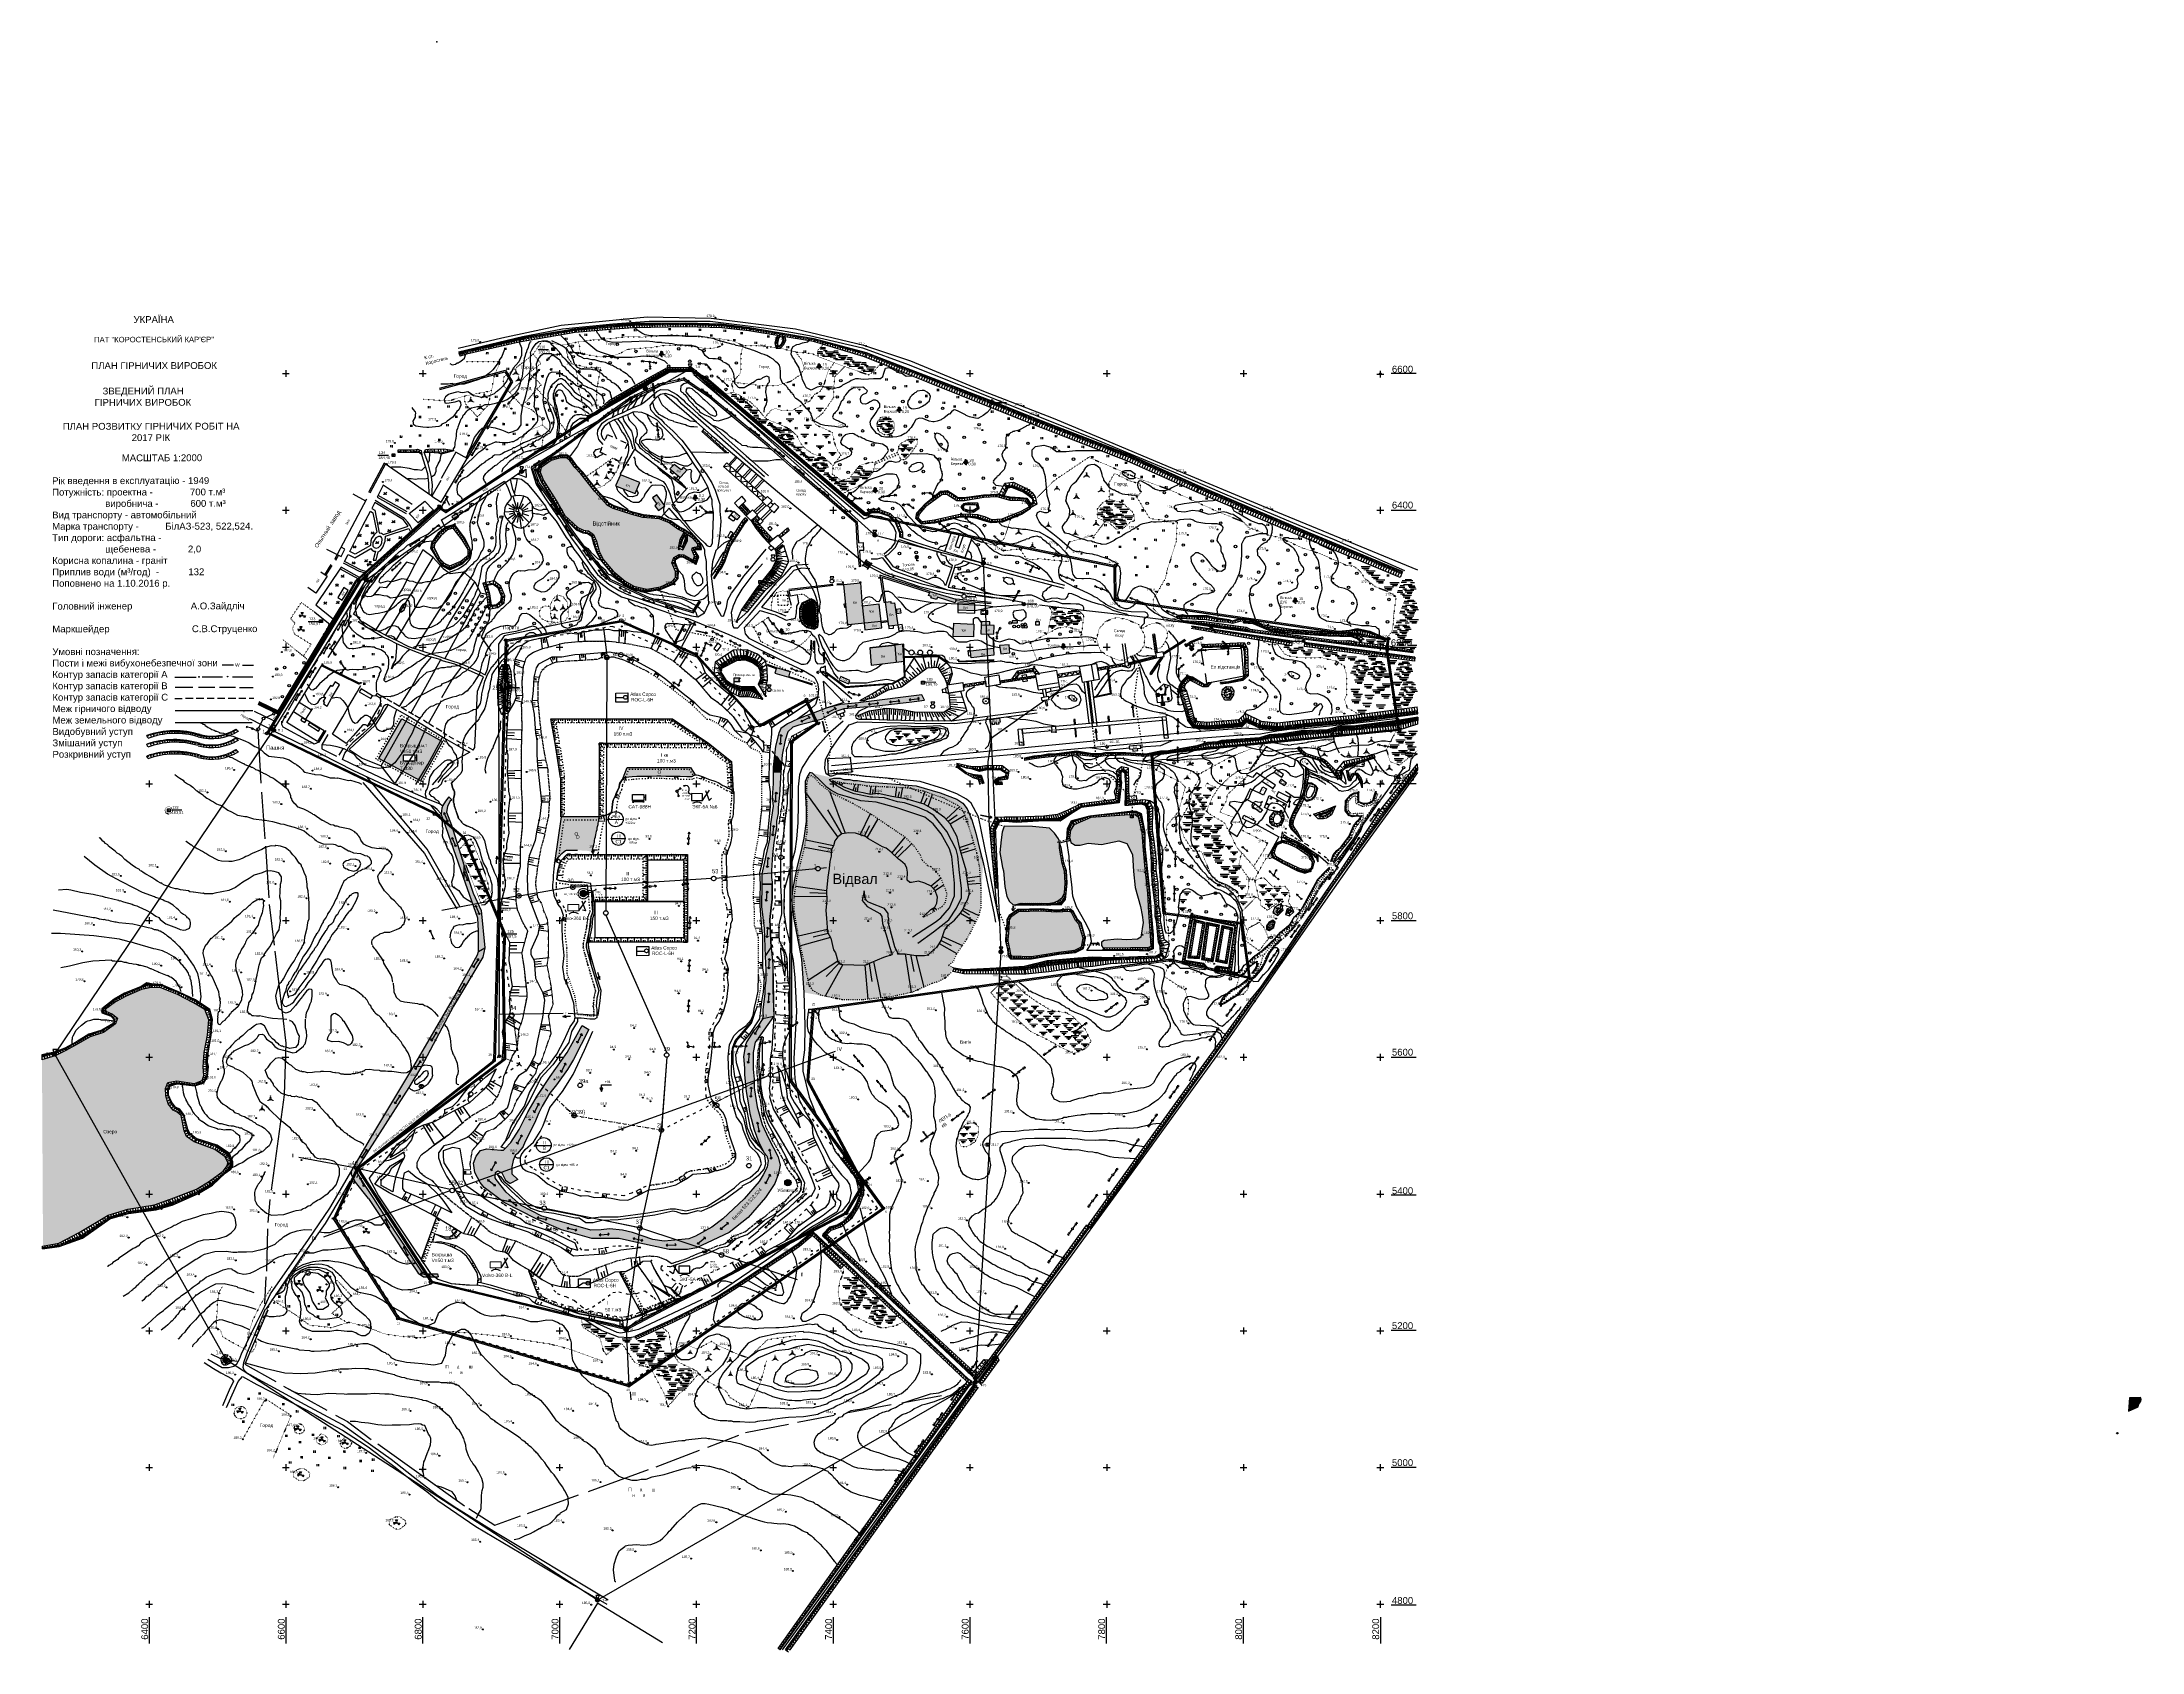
# Model space of a CAD drawing. Header units: millimetres. Extents: x 6243 to 9314, y 4730 to 7085.
import ezdxf

# ---------------------------------------------------------------- set-up
doc = ezdxf.new("R2010")
doc.units = ezdxf.units.MM
doc.header["$LTSCALE"] = 0.7
for name, pattern in [('ACAD_ISO02W100', [15, 12, -3]), ('ACAD_ISO03W100', [30, 12, -18]), ('ACAD_ISO07W100', [3, 0, -3])]:
    doc.linetypes.add(name, pattern=pattern)
for name, color, linetype in [('болото', 84, 'Continuous'), ('відм', 14, 'Continuous'), ('горизонталі', 22, 'Continuous'), ('горный отвод', 7, 'Continuous'), ('дерево', 7, 'Continuous'), ('земельный отвод', 7, 'Continuous'), ('кущ', 7, 'Continuous'), ('Откос', 7, 'Continuous'), ('Пикет', 7, 'Continuous'), ('посл', 7, 'Continuous'), ('свердловини', 7, 'Continuous'), ('чорн', 255, 'Continuous'), ('штриховка', 7, 'Continuous')]:
    doc.layers.add(name, color=color, linetype=linetype)
doc.styles.get("Standard").update_dxf_attribs({"font": 'arial.ttf'})

# ---------------------------------------------------------------- blocks, each defined once
blk = doc.blocks.new('1')
at = {"layer": 'чорн', "color": 7, "ltscale": 0.2, "transparency": 33554687}
for p, q in [((5595, 1981.5), (5597.9, 1985.6)), ((5601.5, 1990.8), (5598.6, 1986.7))]:
    blk.add_line(p, q, dxfattribs=at)
for points in [[(5595, 1981.5), (5594.9, 1982.5)], [(5595, 1981.5), (5595.9, 1981.7)], [(5595.7, 1982.5), (5595.6, 1983.4)], [(5595.7, 1982.5), (5596.6, 1982.7)], [(5600.8, 1989.8), (5599.9, 1989.6)], [(5601.5, 1990.8), (5600.6, 1990.5)], [(5600.8, 1989.8), (5600.9, 1988.9)], [(5601.5, 1990.8), (5601.6, 1989.8)]]:
    blk.add_lwpolyline(points, dxfattribs=at)
blk.add_circle((5598.2, 1986.1), 0.633, dxfattribs=at)
blk = doc.blocks.new('2')
at = {"layer": 'чорн', "color": 7, "ltscale": 0.2, "transparency": 33554687}
for points in [[(5384.2, 2474.1), (5382.1, 2477.3), (5383.3, 2476.6), (5382.1, 2477.3), (5382.2, 2475.8)], [(5385, 2472.9), (5387.2, 2469.7), (5387, 2471.2), (5387.2, 2469.7), (5386, 2470.4)]]:
    blk.add_lwpolyline(points, dxfattribs=at)
blk.add_circle((5384.6, 2473.5), 0.697, dxfattribs=at)

msp = doc.modelspace()

# ---------------------------------------------------------------- hatches: boundary and pattern name
at = {"ltscale": 0.2, "transparency": 33554687}
h = msp.add_hatch(color=8, dxfattribs=at)
h.dxf.hatch_style = 1
h.paths.add_polyline_path([(7370.8, 6103.3), (7368.9, 6102.5), (7374, 6091.8), (7376, 6092.3)])
h.paths.add_polyline_path([(7383.9, 6108.4), (7370.8, 6103.3), (7376, 6092.3), (7382.6, 6094), (7387.1, 6096.4)])
h.paths.add_polyline_path([(7403.8, 6105.5), (7415.6, 6109.8), (7450.6, 6112.4), (7511.2, 6119.4), (7533.8, 6122.3), (7529.6, 6130.1), (7440.7, 6118.8), (7437.3, 6118.5), (7411.1, 6116.1), (7389.8, 6110.7), (7383.9, 6108.4), (7387.1, 6096.4)])
h.paths.add_polyline_path([(7374, 6091.8), (7368.9, 6102.5), (7347.9, 6094.4), (7333.5, 6087.5), (7323.8, 6080.6), (7320.8, 6074.1), (7315.7, 6054.9), (7314.6, 6043.5), (7324.9, 6032.1), (7325.6, 6042.2), (7330.1, 6063.9), (7333.8, 6076), (7340.9, 6082.8), (7350.1, 6085.6)])
h.paths.add_polyline_path([(7365.4, 6088.4), (7379, 6088.4), (7379, 6095.4), (7365.4, 6095.5)], flags=9)
h.paths.add_polyline_path([(7459.6, 6108.8), (7473.1, 6108.8), (7473.1, 6115.8), (7459.6, 6115.8)], flags=25)
h = msp.add_hatch(color=8, dxfattribs=at)
h.dxf.hatch_style = 1
h.paths.add_polyline_path([(7312.2, 6024.4), (7312.2, 6017.2), (7323.8, 6017.2), (7324.9, 6032.1), (7314.6, 6043.5), (7313.5, 6033.1)])
h = msp.add_hatch(color=8, dxfattribs=at)
h.dxf.hatch_style = 1
h.paths.add_polyline_path([(7323.8, 6017.2), (7312.2, 6017.2), (7312.2, 6000.5), (7310.9, 5980), (7312.4, 5967.4), (7308.7, 5941.6), (7307.1, 5919), (7302.9, 5901.6), (7298.5, 5881.5), (7295.6, 5868.3), (7295.6, 5868), (7309.8, 5869.4), (7309.8, 5873.1), (7311.6, 5896.6), (7313.4, 5914), (7317.4, 5936.1), (7317.4, 5945.1), (7319.6, 5956.3), (7319.6, 5965.3), (7321.5, 5983.3)])
h.paths.add_polyline_path([(7309.8, 5862.7), (7309.8, 5869.4), (7295.6, 5868), (7295.6, 5853.4), (7311, 5853.4), (7311, 5856)])
h.paths.add_polyline_path([(7296.8, 5923.5), (7310.4, 5923.5), (7310.4, 5930.5), (7296.8, 5930.5)], flags=25)
h.paths.add_polyline_path([(7300.7, 5973.5), (7314.3, 5973.5), (7314.3, 5980.5), (7300.7, 5980.5)], flags=25)
h.paths.add_polyline_path([(7308.9, 5891.2), (7321.2, 5891.2), (7321.2, 5900.3), (7308.9, 5900.3)], flags=24)
h = msp.add_hatch(color=8, dxfattribs=at)
h.dxf.hatch_style = 1
h.paths.add_polyline_path([(6836.2, 5967), (6839.7, 5974), (6842.7, 5976.4), (6838.3, 5980.8), (6833.4, 5974.6), (6829.4, 5968.4), (6828.1, 5964.1), (6827.7, 5960.6), (6827.1, 5955), (6830.4, 5947.3), (6842.8, 5936.9), (6842, 5939.4), (6834.9, 5958.6)])
h.paths.add_polyline_path([(6843.9, 5933.3), (6831.7, 5943.6), (6842.5, 5912.4, -0.515605), (6843.5, 5911.7, -0.319605), (6843, 5911), (6859.6, 5863), (6860.3, 5861.2), (6860.3, 5881.5)])
h.paths.add_polyline_path([(6830.4, 5947.3), (6830.6, 5947), (6831.7, 5943.6), (6843.9, 5933.3), (6842.8, 5936.9)])
h.paths.add_polyline_path([(6874, 5840.1), (6860.3, 5881.5), (6860.3, 5861.2), (6873.8, 5823.2), (6881.1, 5824.6)])
at = {"ltscale": 0.2, "true_color": 0x000000, "transparency": 33554687}
h = msp.add_hatch(color=18, dxfattribs=at)
h.dxf.hatch_style = 1
h.paths.add_polyline_path([(7038.7, 5842.2, 0.06527), (7038.2, 5841.9), (7039.6, 5840, 0.128712)])
h.paths.add_polyline_path([(7039.7, 5839.4, 0.033608), (7039.6, 5840), (7039.3, 5837.6, 0.094694)])
at = {"ltscale": 0.2, "transparency": 33554687}
h = msp.add_hatch(color=8, dxfattribs=at)
h.dxf.hatch_style = 1
h.paths.add_polyline_path([(7311, 5831), (7311, 5853.4), (7295.6, 5853.4), (7295.5, 5820.5), (7299.4, 5788.4), (7300.7, 5747.3), (7309.3, 5760.5), (7307.6, 5801.4)])
h.paths.add_polyline_path([(7287.3, 5795.8), (7300.9, 5795.8), (7300.9, 5802.8), (7287.3, 5802.8)], flags=9)
h = msp.add_hatch(color=8, dxfattribs=at)
h.dxf.hatch_style = 1
h.paths.add_polyline_path([(6885.6, 5814.6), (6881.1, 5824.6), (6873.8, 5823.2), (6880.8, 5803.5), (6881.5, 5784.8), (6881.6, 5770.4), (6881.6, 5754.9), (6891, 5759.9)])
h.paths.add_polyline_path([(6888, 5746.2), (6891, 5759.9), (6881.6, 5754.9), (6880.2, 5749.6), (6846.8, 5689.7), (6787.1, 5586.8), (6798.1, 5586.3), (6818.2, 5624.3, -0.277586), (6817.8, 5625, -0.565452), (6818.9, 5625.6), (6845, 5674.8), (6850.2, 5683.4, -0.262968), (6849.8, 5684, -0.583571), (6850.9, 5684.6), (6870.7, 5717.4, -0.262968), (6870.3, 5718.1, -0.583571), (6871.5, 5718.7)])
h.paths.add_polyline_path([(6779.6, 5555.7), (6798.1, 5586.3), (6787.1, 5586.8), (6727.3, 5486.9), (6698.8, 5438.4), (6700.5, 5438.1, -0.580445), (6705.3, 5440.4), (6714, 5452.9), (6734.1, 5484.3, -0.256117), (6733.7, 5485, -0.592209), (6734.9, 5485.6), (6752.2, 5512.7, -0.256117), (6751.9, 5513.4, -0.592209), (6753, 5514)])
h.paths.add_polyline_path([(6824.8, 5637.4), (6857.3, 5691.3), (6848.5, 5696.6), (6816, 5642.7)], flags=24)
h.paths.add_polyline_path([(6803.8, 5624.1), (6817.4, 5624.1), (6817.4, 5631.1), (6803.8, 5631.1)], flags=25)
h.paths.add_polyline_path([(6835.8, 5683.1), (6849.4, 5683.1), (6849.4, 5690.1), (6835.8, 5690.1)], flags=24)
h.paths.add_polyline_path([(6856.3, 5717.2), (6869.9, 5717.2), (6869.9, 5724.2), (6856.3, 5724.2)], flags=25)
h.paths.add_polyline_path([(6719.7, 5484.1), (6733.3, 5484.1), (6733.3, 5491.1), (6719.7, 5491.1)], flags=25)
h.paths.add_polyline_path([(6737.8, 5512.5), (6751.4, 5512.5), (6751.4, 5519.5), (6737.8, 5519.5)], flags=25)
h.paths.add_polyline_path([(6780.4, 5570.9), (6793.9, 5570.9), (6794, 5577.9), (6780.4, 5577.9)], flags=24)
h.paths.add_polyline_path([(6694.5, 5440.6), (6706.9, 5440.6), (6706.9, 5449.8), (6694.5, 5449.8)], flags=9)
h = msp.add_hatch(color=8, dxfattribs=at)
h.dxf.hatch_style = 1
h.paths.add_polyline_path([(7312, 5698.4), (7312, 5735.7), (7309.3, 5760.5), (7300.7, 5747.3), (7301.8, 5728.1), (7301.8, 5712.8), (7300.1, 5700.7), (7300, 5693.3), (7297.4, 5669.5), (7297.4, 5657.5, -0.413869), (7298.1, 5656.7, -0.139268), (7298, 5656.3), (7313.6, 5659.7)])
h.paths.add_polyline_path([(7290, 5657.1), (7303.6, 5657.1), (7303.6, 5664.1), (7290, 5664.1)], flags=9)
h.paths.add_polyline_path([(7291.9, 5717.5), (7305.5, 5717.4), (7305.5, 5724.4), (7291.9, 5724.5)], flags=9)
h = msp.add_hatch(color=8, dxfattribs=at)
h.dxf.hatch_style = 1
h.paths.add_polyline_path([(7313.6, 5659.7), (7298, 5656.3, -0.424208), (7297, 5656.1), (7289.9, 5645.4), (7284.1, 5639), (7274.1, 5623.3), (7271.7, 5618.1), (7269.1, 5601), (7270.4, 5583.9), (7270.4, 5574.9), (7271.9, 5560.8), (7284.8, 5565.5), (7284.8, 5568), (7283.2, 5582.7), (7283.3, 5607.2), (7286.3, 5622), (7290.7, 5628.1)])
h.paths.add_polyline_path([(7285.9, 5621.5), (7299.5, 5621.5), (7299.5, 5628.5), (7285.9, 5628.5)], flags=24)
h = msp.add_hatch(color=8, dxfattribs=at)
h.dxf.hatch_style = 1
h.paths.add_polyline_path([(6932.5, 5448.8), (6935.4, 5456.5), (6938.6, 5459.3), (6946.3, 5468.6), (6949.7, 5476.6), (6963.4, 5503.7), (6970, 5518.8), (6974.6, 5528.3), (6986.2, 5547.9), (6976.5, 5557), (6967.7, 5544.1), (6966.6, 5542.2, -0.375086), (6967.3, 5541.5, -0.711304), (6966, 5541), (6954.4, 5520.8), (6941, 5494.4), (6928.8, 5475.3), (6920.8, 5466.7), (6918.2, 5464), (6914.3, 5464), (6903.2, 5465.2, -1), (6901.7, 5465.4), (6893.7, 5466.2), (6884.3, 5463.5), (6878.2, 5455.6), (6874.5, 5445.1), (6876.4, 5431.7), (6882.5, 5419.5), (6906.3, 5428.2), (6906.6, 5431.3), (6910, 5433.7), (6915.2, 5431.4), (6930.1, 5436.8), (6930.1, 5440)])
h.paths.add_polyline_path([(6931.6, 5459.5, -1), (6933, 5459.5, -1)], flags=16)
h.paths.add_polyline_path([(6955.7, 5508.9, -1), (6957.2, 5508.9, -1)], flags=16)
h.paths.add_polyline_path([(6995.4, 5559.7), (7011.7, 5582.1), (7020.5, 5596.7), (7043, 5640.8), (7033.3, 5646.4), (7011.1, 5606.9), (6986.4, 5571.7), (6976.5, 5557), (6986.2, 5547.8)])
h.paths.add_polyline_path([(6991.9, 5567.6, -1), (6993.3, 5567.6, -1)], flags=16)
h.paths.add_polyline_path([(6930.1, 5429.6), (6930.1, 5431.9), (6930.1, 5436.8), (6915.2, 5431.4), (6915.9, 5431.1), (6921.2, 5420.5), (6927.9, 5415.5), (6939, 5421)])
h.paths.add_polyline_path([(6907.3, 5421.2), (6905.8, 5423.6), (6906.3, 5428.2), (6882.5, 5419.5), (6883.8, 5416.9), (6889.7, 5409.3), (6914, 5391.4), (6940.6, 5386.1), (6921.9, 5402.9)])
h.paths.add_polyline_path([(6967.2, 5540.6), (6980.8, 5540.6), (6980.8, 5547.6), (6967.2, 5547.6)], flags=24)
h.paths.add_polyline_path([(6924.9, 5459.9), (6938.5, 5459.9), (6938.5, 5466.9), (6924.9, 5466.9)], flags=24)
h.paths.add_polyline_path([(6949, 5509.3), (6962.6, 5509.3), (6962.6, 5516.3), (6949, 5516.3)], flags=24)
h.paths.add_polyline_path([(6993.6, 5566.7), (7004.5, 5566.7), (7004.6, 5573.7), (6993.6, 5573.7)], flags=24)
h.paths.add_polyline_path([(6994.9, 5580.3), (7017.6, 5580.7), (7017.4, 5591), (6994.7, 5590.6)], flags=24)
h.paths.add_polyline_path([(6989.1, 5573), (7019.2, 5573.5), (7019.1, 5581.8), (6989, 5581.3)], flags=24)
h = msp.add_hatch(color=8, dxfattribs=at)
h.dxf.hatch_style = 1
h.paths.add_polyline_path([(7248.1, 5343.7), (7275.8, 5365.6), (7301.1, 5395), (7314.6, 5415.6), (7319.1, 5426.9, -0.307161), (7318.7, 5427.6, -0.530033), (7319.7, 5428.3), (7320.4, 5430.1), (7322.4, 5442.1), (7319.7, 5454.2), (7305.7, 5481.5), (7296.1, 5501.6), (7289.2, 5527.3), (7284.8, 5555.2), (7284.8, 5563.1), (7272.4, 5556.8), (7273.1, 5550), (7275.7, 5533.2), (7278.5, 5517.9), (7284.5, 5493.9), (7291.3, 5475.3), (7297.5, 5463.3), (7299.2, 5460.1), (7303.3, 5455.8), (7305.2, 5449.2), (7303.4, 5439.2), (7297.7, 5428), (7292.1, 5418.4), (7270, 5393.1), (7238.9, 5363.7), (7222.5, 5351.3), (7198.8, 5338.5), (7188.9, 5334.5), (7170.3, 5332.8), (7202.5, 5322.2), (7215.9, 5328.5)])
h.paths.add_polyline_path([(7284.8, 5563.1), (7284.8, 5565.5), (7271.9, 5560.8), (7272.4, 5556.8)])
h.paths.add_polyline_path([(7256.3, 5358.2), (7298.7, 5404.6), (7291.1, 5411.6), (7248.7, 5365.1)], flags=24)
h.paths.add_polyline_path([(7312, 5428), (7325.6, 5428), (7325.6, 5435), (7312, 5435)], flags=9)
h = msp.add_hatch(color=8, dxfattribs=at)
h.dxf.hatch_style = 1
h.paths.add_polyline_path([(6821.7, 5283.3), (6812.1, 5283.3), (6818, 5278.8), (6822.8, 5278.8)])
h.paths.add_polyline_path([(6812.1, 5283.3), (6808.4, 5283.3), (6806.1, 5283.8), (6809.4, 5278.8), (6818, 5278.8)])
h.paths.add_polyline_path([(6743.4, 5369.4), (6738.1, 5367.4), (6749.9, 5349.6), (6770.2, 5318.9), (6793.2, 5284.2), (6801.1, 5278.8), (6807, 5278.8), (6803.3, 5284.4), (6800.9, 5285), (6797.7, 5287.2)])
h.paths.add_polyline_path([(6786.7, 5298.6, -1), (6788.2, 5298.6, -1)], flags=16)
h.paths.add_polyline_path([(6728, 5393.4), (6716.6, 5411.2), (6708.3, 5424.2), (6704.4, 5430.4), (6704, 5433.7), (6703.8, 5433.6), (6698.8, 5422.7), (6701.9, 5417.3), (6720.8, 5393.6), (6738.1, 5367.4), (6743.4, 5369.4)])
h.paths.add_polyline_path([(6702.3, 5435.1, -0.293014), (6700.5, 5437.9, -0.018732), (6700.5, 5438.1), (6698.8, 5438.4), (6695.7, 5433.2), (6695.7, 5428), (6697.6, 5424.8)])
h.paths.add_polyline_path([(6703.5, 5433.4), (6703.8, 5433.6), (6704, 5433.9), (6703.9, 5434.8, -0.13467), (6702.3, 5435.1), (6697.6, 5424.8), (6698.8, 5422.8)])
h.paths.add_polyline_path([(6772.7, 5297.7), (6786.3, 5297.7), (6786.3, 5304.7), (6772.7, 5304.7)], flags=25)
h = msp.add_hatch(color=1, dxfattribs=at)
h.dxf.hatch_style = 1
h.paths.add_polyline_path([(7338.5, 5416.7, 1), (7329.3, 5416.7, 1)])
h = msp.add_hatch(color=8, dxfattribs=at)
h.dxf.hatch_style = 1
h.paths.add_polyline_path([(7010.3, 5357.2), (6974.2, 5367.8), (6943.8, 5383.3), (6940.6, 5386.1), (6915.1, 5391.1), (6914, 5391.4), (6919.2, 5387.5), (6965.7, 5363.8), (7002.8, 5347.7), (7047.3, 5334.9), (7087, 5334.9), (7114.5, 5329), (7116.1, 5340.6), (7106.6, 5343.8), (7092, 5347.1), (7073.3, 5349), (7060.8, 5347.6), (7045.8, 5346.9)])
h.paths.add_polyline_path([(7170.3, 5332.8), (7163.3, 5332.1), (7152.8, 5331.2), (7136.6, 5333.7), (7116.1, 5340.6), (7114.5, 5329), (7117.6, 5328.3), (7160.3, 5318.9), (7187.2, 5318.9), (7200.4, 5321.2), (7202.5, 5322.2)])
at = {"linetype": 'ACAD_ISO03W100', "ltscale": 0.2, "transparency": 33554687}
h = msp.add_hatch(color=3, dxfattribs=at)
h.dxf.hatch_style = 1
h.paths.add_polyline_path([(9312.2, 5099.6), (9311.5, 5102.2), (9308.8, 5101.7, -0.040151), (9308.8, 5101.7, -1.01373), (9307.9, 5101.7), (9295.4, 5102), (9293.8, 5082.4), (9308.1, 5088.9), (9308, 5089), (9308.9, 5092.7), (9311.8, 5097.2)])
h.paths.add_polyline_path([(9296.6, 5092.8), (9309.6, 5092.8), (9309.6, 5102.1), (9296.6, 5102.1)], flags=24)
h.paths.add_polyline_path([(9306.8, 5097.8), (9313.6, 5097.9), (9313.6, 5101.4), (9306.7, 5101.4)], flags=9)
at = {"layer": 'відм', "ltscale": 0.2}
h = msp.add_hatch(color=256, dxfattribs=at)
h.dxf.hatch_style = 1
h.paths.add_polyline_path([(7104, 6676.4, 1), (7102.6, 6676.4, 1)])
h = msp.add_hatch(color=256, dxfattribs=at)
h.dxf.hatch_style = 1
h.paths.add_polyline_path([(7228.9, 6681.6, 1), (7227.5, 6681.6, 1)])
h = msp.add_hatch(color=32, dxfattribs=at)
h.dxf.hatch_style = 1
h.paths.add_polyline_path([(6884.7, 6646.1, 1), (6883.3, 6646.1, 1)])
h = msp.add_hatch(color=32, dxfattribs=at)
h.dxf.hatch_style = 1
h.paths.add_polyline_path([(7238.5, 6642.4, 1), (7237.1, 6642.4, 1)])
h = msp.add_hatch(color=32, dxfattribs=at)
h.dxf.hatch_style = 1
h.paths.add_polyline_path([(7304.4, 6637.7, 1), (7302.9, 6637.7, 1)])
h = msp.add_hatch(color=32, dxfattribs=at)
h.dxf.hatch_style = 1
h.paths.add_polyline_path([(7328.3, 6648.6, 1), (7326.9, 6648.6, 1)])
h = msp.add_hatch(color=256, dxfattribs=at)
h.dxf.hatch_style = 1
h.paths.add_polyline_path([(7448.7, 6640.4, 1), (7447.2, 6640.4, 1)])
h = msp.add_hatch(color=32, dxfattribs=at)
h.dxf.hatch_style = 1
h.paths.add_polyline_path([(7024.4, 6612.4, 1), (7022.9, 6612.4, 1)])
h = msp.add_hatch(color=32, dxfattribs=at)
h.dxf.hatch_style = 1
h.paths.add_polyline_path([(7060.6, 6604.5, 1), (7059.1, 6604.5, 1)])
h = msp.add_hatch(color=32, dxfattribs=at)
h.dxf.hatch_style = 1
h.paths.add_polyline_path([(7254.5, 6588.4, 1), (7253, 6588.4, 1)])
h = msp.add_hatch(color=32, dxfattribs=at)
h.dxf.hatch_style = 1
h.paths.add_polyline_path([(7439.6, 6576.5, 1), (7438.1, 6576.5, 1)])
h = msp.add_hatch(color=32, dxfattribs=at)
h.dxf.hatch_style = 1
h.paths.add_polyline_path([(6930.3, 6548.7, 1), (6928.8, 6548.7, 1)])
h = msp.add_hatch(color=32, dxfattribs=at)
h.dxf.hatch_style = 1
h.paths.add_polyline_path([(7060.1, 6550.9, 1), (7058.6, 6550.9, 1)])
h = msp.add_hatch(color=32, dxfattribs=at)
h.dxf.hatch_style = 1
h.paths.add_polyline_path([(7289.5, 6562, 1), (7288, 6562, 1)])
h = msp.add_hatch(color=32, dxfattribs=at)
h.dxf.hatch_style = 1
h.paths.add_polyline_path([(7369.5, 6564.6, 1), (7368.1, 6564.6, 1)])
h = msp.add_hatch(color=32, dxfattribs=at)
h.dxf.hatch_style = 1
h.paths.add_polyline_path([(7678.9, 6552.5, 1), (7677.4, 6552.5, 1)])
h = msp.add_hatch(color=32, dxfattribs=at)
h.dxf.hatch_style = 1
h.paths.add_polyline_path([(7700.6, 6538.9, 1), (7699.2, 6538.9, 1)])
h = msp.add_hatch(color=32, dxfattribs=at)
h.dxf.hatch_style = 1
h.paths.add_polyline_path([(6822, 6530.6, 1), (6820.6, 6530.6, 1)])
h = msp.add_hatch(color=32, dxfattribs=at)
h.dxf.hatch_style = 1
h.paths.add_polyline_path([(6867.9, 6509.3, 1), (6866.5, 6509.3, 1)])
h = msp.add_hatch(color=32, dxfattribs=at)
h.dxf.hatch_style = 1
h.paths.add_polyline_path([(7042.2, 6530.9, 1), (7040.7, 6530.9, 1)])
h = msp.add_hatch(color=32, dxfattribs=at)
h.dxf.hatch_style = 1
h.paths.add_polyline_path([(7371.1, 6531.3, 1), (7369.7, 6531.3, 1)])
h = msp.add_hatch(color=32, dxfattribs=at)
h.dxf.hatch_style = 1
h.paths.add_polyline_path([(7421.3, 6522.4, 1), (7419.9, 6522.4, 1)])
h = msp.add_hatch(color=256, dxfattribs=at)
h.dxf.hatch_style = 1
h.paths.add_polyline_path([(7484.7, 6533.3, 1), (7483.2, 6533.3, 1)])
h = msp.add_hatch(color=32, dxfattribs=at)
h.dxf.hatch_style = 1
h.paths.add_polyline_path([(7619, 6517.2, 1), (7617.5, 6517.2, 1)])
h = msp.add_hatch(color=32, dxfattribs=at)
h.dxf.hatch_style = 1
h.paths.add_polyline_path([(6760.1, 6498.5, 1), (6758.7, 6498.5, 1)])
h = msp.add_hatch(color=32, dxfattribs=at)
h.dxf.hatch_style = 1
h.paths.add_polyline_path([(6831.2, 6497.6, 1), (6829.7, 6497.6, 1)])
h = msp.add_hatch(color=32, dxfattribs=at)
h.dxf.hatch_style = 1
h.paths.add_polyline_path([(6894.8, 6489, 1), (6893.3, 6489, 1)])
h = msp.add_hatch(color=32, dxfattribs=at)
h.dxf.hatch_style = 1
h.paths.add_polyline_path([(7012.5, 6480.3, 1), (7011.1, 6480.3, 1)])
h = msp.add_hatch(color=32, dxfattribs=at)
h.dxf.hatch_style = 1
h.paths.add_polyline_path([(7053.4, 6477.6, 1), (7052, 6477.6, 1)])
h = msp.add_hatch(color=32, dxfattribs=at)
h.dxf.hatch_style = 1
h.paths.add_polyline_path([(7153.4, 6503.9, 1), (7152, 6503.9, 1)])
h = msp.add_hatch(color=256, dxfattribs=at)
h.dxf.hatch_style = 1
h.paths.add_polyline_path([(7522.9, 6503.6, 1), (7521.5, 6503.6, 1)])
h = msp.add_hatch(color=32, dxfattribs=at)
h.dxf.hatch_style = 1
h.paths.add_polyline_path([(7566.4, 6486.4, 1), (7564.9, 6486.4, 1)])
h = msp.add_hatch(color=32, dxfattribs=at)
h.dxf.hatch_style = 1
h.paths.add_polyline_path([(7654.6, 6491.5, 1), (7653.1, 6491.5, 1)])
h = msp.add_hatch(color=32, dxfattribs=at)
h.dxf.hatch_style = 1
h.paths.add_polyline_path([(7731.2, 6487.4, 1), (7729.8, 6487.4, 1)])
h = msp.add_hatch(color=32, dxfattribs=at)
h.dxf.hatch_style = 1
h.paths.add_polyline_path([(6748, 6467.6, 1), (6746.6, 6467.6, 1)])
h = msp.add_hatch(color=32, dxfattribs=at)
h.dxf.hatch_style = 1
h.paths.add_polyline_path([(6948.7, 6474.8, 1), (6947.2, 6474.8, 1)])
h = msp.add_hatch(color=32, dxfattribs=at)
h.dxf.hatch_style = 1
h.paths.add_polyline_path([(7101.4, 6466.3, 1), (7099.9, 6466.3, 1)])
h = msp.add_hatch(color=32, dxfattribs=at)
h.dxf.hatch_style = 1
h.paths.add_polyline_path([(7165.8, 6465.9, 1), (7164.4, 6465.9, 1)])
h = msp.add_hatch(color=32, dxfattribs=at)
h.dxf.hatch_style = 1
h.paths.add_polyline_path([(7222.6, 6462.7, 1), (7221.2, 6462.7, 1)])
h = msp.add_hatch(color=32, dxfattribs=at)
h.dxf.hatch_style = 1
h.paths.add_polyline_path([(7706.3, 6462.4, 1), (7704.9, 6462.4, 1)])
h = msp.add_hatch(color=32, dxfattribs=at)
h.dxf.hatch_style = 1
h.paths.add_polyline_path([(7832.2, 6451.7, 1), (7830.8, 6451.7, 1)])
h = msp.add_hatch(color=256, dxfattribs=at)
h.dxf.hatch_style = 1
h.paths.add_polyline_path([(7915.6, 6455.5, 1), (7914.1, 6455.5, 1)])
h = msp.add_hatch(color=32, dxfattribs=at)
h.dxf.hatch_style = 1
h.paths.add_polyline_path([(6742.6, 6441.5, 1), (6741.1, 6441.5, 1)])
h = msp.add_hatch(color=32, dxfattribs=at)
h.dxf.hatch_style = 1
h.paths.add_polyline_path([(6901, 6427.2, 1), (6899.6, 6427.2, 1)])
h = msp.add_hatch(color=32, dxfattribs=at)
h.dxf.hatch_style = 1
h.paths.add_polyline_path([(7134.4, 6440.7, 1), (7133, 6440.7, 1)])
h = msp.add_hatch(color=32, dxfattribs=at)
h.dxf.hatch_style = 1
h.paths.add_polyline_path([(7203.5, 6429.2, 1), (7202, 6429.2, 1)])
h = msp.add_hatch(color=256, dxfattribs=at)
h.dxf.hatch_style = 1
h.paths.add_polyline_path([(7643.8, 6423.8, 1), (7642.3, 6423.8, 1)])
h = msp.add_hatch(color=256, dxfattribs=at)
h.dxf.hatch_style = 1
h.paths.add_polyline_path([(7687.3, 6429.8, 1), (7685.8, 6429.8, 1)])
h = msp.add_hatch(color=32, dxfattribs=at)
h.dxf.hatch_style = 1
h.paths.add_polyline_path([(7845, 6419.9, 1), (7843.5, 6419.9, 1)])
h = msp.add_hatch(color=32, dxfattribs=at)
h.dxf.hatch_style = 1
h.paths.add_polyline_path([(6844.5, 6409.4, 1), (6843, 6409.4, 1)])
h = msp.add_hatch(color=256, dxfattribs=at)
h.dxf.hatch_style = 1
h.paths.add_polyline_path([(6876.8, 6389.5, 1), (6875.3, 6389.5, 1)])
h = msp.add_hatch(color=32, dxfattribs=at)
h.dxf.hatch_style = 1
h.paths.add_polyline_path([(6961.9, 6405, 1), (6960.4, 6405, 1)])
h = msp.add_hatch(color=256, dxfattribs=at)
h.dxf.hatch_style = 1
h.paths.add_polyline_path([(7069.8, 6413.9, 1), (7068.3, 6413.9, 1)])
h = msp.add_hatch(color=32, dxfattribs=at)
h.dxf.hatch_style = 1
h.paths.add_polyline_path([(7168.7, 6407.2, 1), (7167.3, 6407.2, 1)])
h = msp.add_hatch(color=32, dxfattribs=at)
h.dxf.hatch_style = 1
h.paths.add_polyline_path([(7338.2, 6402.7, 1), (7336.8, 6402.7, 1)])
h = msp.add_hatch(color=32, dxfattribs=at)
h.dxf.hatch_style = 1
h.paths.add_polyline_path([(7507, 6389.8, 1), (7505.5, 6389.8, 1)])
h = msp.add_hatch(color=256, dxfattribs=at)
h.dxf.hatch_style = 1
h.paths.add_polyline_path([(7590.7, 6404.5, 1), (7589.2, 6404.5, 1)])
h = msp.add_hatch(color=256, dxfattribs=at)
h.dxf.hatch_style = 1
h.paths.add_polyline_path([(7669.8, 6390.9, 1), (7668.3, 6390.9, 1)])
h = msp.add_hatch(color=256, dxfattribs=at)
h.dxf.hatch_style = 1
h.paths.add_polyline_path([(7689.6, 6408.4, 1), (7688.1, 6408.4, 1)])
h = msp.add_hatch(color=32, dxfattribs=at)
h.dxf.hatch_style = 1
h.paths.add_polyline_path([(7717.4, 6399.4, 1), (7715.9, 6399.4, 1)])
h = msp.add_hatch(color=32, dxfattribs=at)
h.dxf.hatch_style = 1
h.paths.add_polyline_path([(7767, 6387.5, 1), (7765.6, 6387.5, 1)])
h = msp.add_hatch(color=32, dxfattribs=at)
h.dxf.hatch_style = 1
h.paths.add_polyline_path([(7902.3, 6402.2, 1), (7900.9, 6402.2, 1)])
h = msp.add_hatch(color=32, dxfattribs=at)
h.dxf.hatch_style = 1
h.paths.add_polyline_path([(8042.6, 6401.5, 1), (8041.1, 6401.5, 1)])
h = msp.add_hatch(color=256, dxfattribs=at)
h.dxf.hatch_style = 1
h.paths.add_polyline_path([(6847.8, 6379.8, 1), (6846.3, 6379.8, 1)])
h = msp.add_hatch(color=32, dxfattribs=at)
h.dxf.hatch_style = 1
h.paths.add_polyline_path([(6956, 6376.6, 1), (6954.5, 6376.6, 1)])
h = msp.add_hatch(color=32, dxfattribs=at)
h.dxf.hatch_style = 1
h.paths.add_polyline_path([(7243.8, 6360.6, 1), (7242.3, 6360.6, 1)])
h = msp.add_hatch(color=32, dxfattribs=at)
h.dxf.hatch_style = 1
h.paths.add_polyline_path([(7319.4, 6378, 1), (7317.9, 6378, 1)])
h = msp.add_hatch(color=256, dxfattribs=at)
h.dxf.hatch_style = 1
h.paths.add_polyline_path([(7461.7, 6363.8, 1), (7460.2, 6363.8, 1)])
h = msp.add_hatch(color=256, dxfattribs=at)
h.dxf.hatch_style = 1
h.paths.add_polyline_path([(7604.2, 6360, 1), (7602.7, 6360, 1)])
h = msp.add_hatch(color=32, dxfattribs=at)
h.dxf.hatch_style = 1
h.paths.add_polyline_path([(7781.5, 6360.1, 1), (7780.1, 6360.1, 1)])
h = msp.add_hatch(color=32, dxfattribs=at)
h.dxf.hatch_style = 1
h.paths.add_polyline_path([(7846.4, 6372.7, 1), (7845, 6372.7, 1)])
h = msp.add_hatch(color=32, dxfattribs=at)
h.dxf.hatch_style = 1
h.paths.add_polyline_path([(7897.7, 6380.7, 1), (7896.3, 6380.7, 1)])
h = msp.add_hatch(color=256, dxfattribs=at)
h.dxf.hatch_style = 1
h.paths.add_polyline_path([(7919.3, 6364, 1), (7917.8, 6364, 1)])
h = msp.add_hatch(color=32, dxfattribs=at)
h.dxf.hatch_style = 1
h.paths.add_polyline_path([(7962.7, 6371.9, 1), (7961.2, 6371.9, 1)])
h = msp.add_hatch(color=32, dxfattribs=at)
h.dxf.hatch_style = 1
h.paths.add_polyline_path([(8020.8, 6370.2, 1), (8019.3, 6370.2, 1)])
h = msp.add_hatch(color=32, dxfattribs=at)
h.dxf.hatch_style = 1
h.paths.add_polyline_path([(8064.2, 6354.9, 1), (8062.7, 6354.9, 1)])
h = msp.add_hatch(color=256, dxfattribs=at)
h.dxf.hatch_style = 1
h.paths.add_polyline_path([(6779.7, 6337.7, 1), (6778.2, 6337.7, 1)])
h = msp.add_hatch(color=256, dxfattribs=at)
h.dxf.hatch_style = 1
h.paths.add_polyline_path([(6885.8, 6326.9, 1), (6884.4, 6326.9, 1)])
h = msp.add_hatch(color=32, dxfattribs=at)
h.dxf.hatch_style = 1
h.paths.add_polyline_path([(6922.3, 6326.1, 1), (6920.8, 6326.1, 1)])
h = msp.add_hatch(color=32, dxfattribs=at)
h.dxf.hatch_style = 1
h.paths.add_polyline_path([(6956.7, 6353.9, 1), (6955.2, 6353.9, 1)])
h = msp.add_hatch(color=256, dxfattribs=at)
h.dxf.hatch_style = 1
h.paths.add_polyline_path([(7175, 6343, 1), (7173.6, 6343, 1)])
h = msp.add_hatch(color=32, dxfattribs=at)
h.dxf.hatch_style = 1
h.paths.add_polyline_path([(7368.8, 6348.9, 1), (7367.3, 6348.9, 1)])
h = msp.add_hatch(color=32, dxfattribs=at)
h.dxf.hatch_style = 1
h.paths.add_polyline_path([(7420.6, 6335.8, 1), (7419.2, 6335.8, 1)])
h = msp.add_hatch(color=32, dxfattribs=at)
h.dxf.hatch_style = 1
h.paths.add_polyline_path([(7457.5, 6337.2, 1), (7456, 6337.2, 1)])
h = msp.add_hatch(color=32, dxfattribs=at)
h.dxf.hatch_style = 1
h.paths.add_polyline_path([(7477.2, 6332.9, 1), (7475.8, 6332.9, 1)])
h = msp.add_hatch(color=32, dxfattribs=at)
h.dxf.hatch_style = 1
h.paths.add_polyline_path([(7513.4, 6344.5, 1), (7511.9, 6344.5, 1)])
h = msp.add_hatch(color=256, dxfattribs=at)
h.dxf.hatch_style = 1
h.paths.add_polyline_path([(7650, 6341, 1), (7648.5, 6341, 1)])
h = msp.add_hatch(color=32, dxfattribs=at)
h.dxf.hatch_style = 1
h.paths.add_polyline_path([(7728.8, 6349.6, 1), (7727.3, 6349.6, 1)])
h = msp.add_hatch(color=32, dxfattribs=at)
h.dxf.hatch_style = 1
h.paths.add_polyline_path([(7763.8, 6336.4, 1), (7762.3, 6336.4, 1)])
h = msp.add_hatch(color=32, dxfattribs=at)
h.dxf.hatch_style = 1
h.paths.add_polyline_path([(8035.2, 6341.4, 1), (8033.7, 6341.4, 1)])
h = msp.add_hatch(color=32, dxfattribs=at)
h.dxf.hatch_style = 1
h.paths.add_polyline_path([(8105, 6353.7, 1), (8103.6, 6353.7, 1)])
h = msp.add_hatch(color=32, dxfattribs=at)
h.dxf.hatch_style = 1
h.paths.add_polyline_path([(8157.1, 6353.6, 1), (8155.6, 6353.6, 1)])
h = msp.add_hatch(color=256, dxfattribs=at)
h.dxf.hatch_style = 1
h.paths.add_polyline_path([(6863.2, 6310.7, 1), (6861.8, 6310.7, 1)])
h = msp.add_hatch(color=32, dxfattribs=at)
h.dxf.hatch_style = 1
h.paths.add_polyline_path([(6962.4, 6321.6, 1), (6960.9, 6321.6, 1)])
h = msp.add_hatch(color=32, dxfattribs=at)
h.dxf.hatch_style = 1
h.paths.add_polyline_path([(6984.2, 6297.6, 1), (6982.7, 6297.6, 1)])
h = msp.add_hatch(color=32, dxfattribs=at)
h.dxf.hatch_style = 1
h.paths.add_polyline_path([(7199.8, 6321.5, 1), (7198.4, 6321.5, 1)])
h = msp.add_hatch(color=32, dxfattribs=at)
h.dxf.hatch_style = 1
h.paths.add_polyline_path([(7245.6, 6307, 1), (7244.2, 6307, 1)])
h = msp.add_hatch(color=32, dxfattribs=at)
h.dxf.hatch_style = 1
h.paths.add_polyline_path([(7350.1, 6323.4, 1), (7348.7, 6323.4, 1)])
h = msp.add_hatch(color=32, dxfattribs=at)
h.dxf.hatch_style = 1
h.paths.add_polyline_path([(7414.8, 6294.8, 1), (7413.3, 6294.8, 1)])
h = msp.add_hatch(color=32, dxfattribs=at)
h.dxf.hatch_style = 1
h.paths.add_polyline_path([(7432.8, 6314.4, 1), (7431.3, 6314.4, 1)])
h = msp.add_hatch(color=32, dxfattribs=at)
h.dxf.hatch_style = 1
h.paths.add_polyline_path([(7440.6, 6294.7, 1), (7439.1, 6294.7, 1)])
h = msp.add_hatch(color=32, dxfattribs=at)
h.dxf.hatch_style = 1
h.paths.add_polyline_path([(7468, 6301.4, 1), (7466.6, 6301.4, 1)])
h = msp.add_hatch(color=32, dxfattribs=at)
h.dxf.hatch_style = 1
h.paths.add_polyline_path([(7489.2, 6303.9, 1), (7487.7, 6303.9, 1)])
h = msp.add_hatch(color=32, dxfattribs=at)
h.dxf.hatch_style = 1
h.paths.add_polyline_path([(7550.2, 6304.4, 1), (7548.8, 6304.4, 1)])
h = msp.add_hatch(color=32, dxfattribs=at)
h.dxf.hatch_style = 1
h.paths.add_polyline_path([(7591, 6303.9, 1), (7589.6, 6303.9, 1)])
h = msp.add_hatch(color=32, dxfattribs=at)
h.dxf.hatch_style = 1
h.paths.add_polyline_path([(7816.4, 6322, 1), (7815, 6322, 1)])
h = msp.add_hatch(color=32, dxfattribs=at)
h.dxf.hatch_style = 1
h.paths.add_polyline_path([(7962.4, 6310.9, 1), (7961, 6310.9, 1)])
h = msp.add_hatch(color=32, dxfattribs=at)
h.dxf.hatch_style = 1
h.paths.add_polyline_path([(8019.2, 6297.7, 1), (8017.7, 6297.7, 1)])
h = msp.add_hatch(color=32, dxfattribs=at)
h.dxf.hatch_style = 1
h.paths.add_polyline_path([(8071.9, 6294.3, 1), (8070.5, 6294.3, 1)])
h = msp.add_hatch(color=32, dxfattribs=at)
h.dxf.hatch_style = 1
h.paths.add_polyline_path([(8131.8, 6300.2, 1), (8130.3, 6300.2, 1)])
h = msp.add_hatch(color=32, dxfattribs=at)
h.dxf.hatch_style = 1
h.paths.add_polyline_path([(6785.2, 6279.3, 1), (6783.8, 6279.3, 1)])
h = msp.add_hatch(color=32, dxfattribs=at)
h.dxf.hatch_style = 1
h.paths.add_polyline_path([(7016.2, 6292.2, 1), (7014.7, 6292.2, 1)])
h = msp.add_hatch(color=32, dxfattribs=at)
h.dxf.hatch_style = 1
h.paths.add_polyline_path([(7169, 6291.7, 1), (7167.6, 6291.7, 1)])
h = msp.add_hatch(color=32, dxfattribs=at)
h.dxf.hatch_style = 1
h.paths.add_polyline_path([(7232.5, 6262.8, 1), (7231, 6262.8, 1)])
h = msp.add_hatch(color=32, dxfattribs=at)
h.dxf.hatch_style = 1
h.paths.add_polyline_path([(7872.9, 6281.2, 1), (7871.4, 6281.2, 1)])
h = msp.add_hatch(color=32, dxfattribs=at)
h.dxf.hatch_style = 1
h.paths.add_polyline_path([(7954.5, 6282.4, 1), (7953.1, 6282.4, 1)])
h = msp.add_hatch(color=32, dxfattribs=at)
h.dxf.hatch_style = 1
h.paths.add_polyline_path([(8186.1, 6292.7, 1), (8184.7, 6292.7, 1)])
h = msp.add_hatch(color=32, dxfattribs=at)
h.dxf.hatch_style = 1
h.paths.add_polyline_path([(8221.7, 6274.5, 1), (8220.3, 6274.5, 1)])
h = msp.add_hatch(color=32, dxfattribs=at)
h.dxf.hatch_style = 1
h.paths.add_polyline_path([(6695.5, 6236.7, 1), (6694.1, 6236.7, 1)])
h = msp.add_hatch(color=32, dxfattribs=at)
h.dxf.hatch_style = 1
h.paths.add_polyline_path([(6772, 6257.6, 1), (6770.5, 6257.6, 1)])
h = msp.add_hatch(color=32, dxfattribs=at)
h.dxf.hatch_style = 1
h.paths.add_polyline_path([(6955.6, 6255.7, 1), (6954.1, 6255.7, 1)])
h = msp.add_hatch(color=32, dxfattribs=at)
h.dxf.hatch_style = 1
h.paths.add_polyline_path([(7015.6, 6241.3, 1), (7014.1, 6241.3, 1)])
h = msp.add_hatch(color=32, dxfattribs=at)
h.dxf.hatch_style = 1
h.paths.add_polyline_path([(7016.6, 6260.3, 1), (7015.2, 6260.3, 1)])
h = msp.add_hatch(color=32, dxfattribs=at)
h.dxf.hatch_style = 1
h.paths.add_polyline_path([(7081.5, 6243, 1), (7080, 6243, 1)])
h = msp.add_hatch(color=32, dxfattribs=at)
h.dxf.hatch_style = 1
h.paths.add_polyline_path([(7259.8, 6236.6, 1), (7258.4, 6236.6, 1)])
h = msp.add_hatch(color=32, dxfattribs=at)
h.dxf.hatch_style = 1
h.paths.add_polyline_path([(7333.5, 6251.2, 1), (7332, 6251.2, 1)])
h = msp.add_hatch(color=32, dxfattribs=at)
h.dxf.hatch_style = 1
h.paths.add_polyline_path([(7351.7, 6237.7, 1), (7350.2, 6237.7, 1)])
h = msp.add_hatch(color=32, dxfattribs=at)
h.dxf.hatch_style = 1
h.paths.add_polyline_path([(7422.1, 6232.5, 1), (7420.6, 6232.5, 1)])
h = msp.add_hatch(color=32, dxfattribs=at)
h.dxf.hatch_style = 1
h.paths.add_polyline_path([(7443.9, 6260.4, 1), (7442.5, 6260.4, 1)])
h = msp.add_hatch(color=32, dxfattribs=at)
h.dxf.hatch_style = 1
h.paths.add_polyline_path([(7546.6, 6248.2, 1), (7545.1, 6248.2, 1)])
h = msp.add_hatch(color=32, dxfattribs=at)
h.dxf.hatch_style = 1
h.paths.add_polyline_path([(7819, 6260.4, 1), (7817.6, 6260.4, 1)])
h = msp.add_hatch(color=32, dxfattribs=at)
h.dxf.hatch_style = 1
h.paths.add_polyline_path([(8004.4, 6250.1, 1), (8003, 6250.1, 1)])
h = msp.add_hatch(color=256, dxfattribs=at)
h.dxf.hatch_style = 1
h.paths.add_polyline_path([(8036.8, 6232.9, 1), (8035.4, 6232.9, 1)])
h = msp.add_hatch(color=32, dxfattribs=at)
h.dxf.hatch_style = 1
h.paths.add_polyline_path([(8124.5, 6244.1, 1), (8123.1, 6244.1, 1)])
h = msp.add_hatch(color=32, dxfattribs=at)
h.dxf.hatch_style = 1
h.paths.add_polyline_path([(8155.2, 6236.1, 1), (8153.7, 6236.1, 1)])
h = msp.add_hatch(color=32, dxfattribs=at)
h.dxf.hatch_style = 1
h.paths.add_polyline_path([(6696.2, 6204.6, 1), (6694.8, 6204.6, 1)])
h = msp.add_hatch(color=32, dxfattribs=at)
h.dxf.hatch_style = 1
h.paths.add_polyline_path([(6889.3, 6212.7, 1), (6887.8, 6212.7, 1)])
h = msp.add_hatch(color=32, dxfattribs=at)
h.dxf.hatch_style = 1
h.paths.add_polyline_path([(6982, 6230.2, 1), (6980.6, 6230.2, 1)])
h = msp.add_hatch(color=32, dxfattribs=at)
h.dxf.hatch_style = 1
h.paths.add_polyline_path([(7016.1, 6223.6, 1), (7014.7, 6223.6, 1)])
h = msp.add_hatch(color=32, dxfattribs=at)
h.dxf.hatch_style = 1
h.paths.add_polyline_path([(7091.8, 6230.1, 1), (7090.4, 6230.1, 1)])
h = msp.add_hatch(color=32, dxfattribs=at)
h.dxf.hatch_style = 1
h.paths.add_polyline_path([(7156, 6229, 1), (7154.5, 6229, 1)])
h = msp.add_hatch(color=32, dxfattribs=at)
h.dxf.hatch_style = 1
h.paths.add_polyline_path([(7214.6, 6229.2, 1), (7213.2, 6229.2, 1)])
h = msp.add_hatch(color=256, dxfattribs=at)
h.dxf.hatch_style = 1
h.paths.add_polyline_path([(7231.9, 6205.3, 1), (7230.4, 6205.3, 1)])
h = msp.add_hatch(color=32, dxfattribs=at)
h.dxf.hatch_style = 1
h.paths.add_polyline_path([(7284.9, 6228.8, 1), (7283.5, 6228.8, 1)])
h = msp.add_hatch(color=32, dxfattribs=at)
h.dxf.hatch_style = 1
h.paths.add_polyline_path([(7443.5, 6221.8, 1), (7442, 6221.8, 1)])
h = msp.add_hatch(color=256, dxfattribs=at)
h.dxf.hatch_style = 1
h.paths.add_polyline_path([(7519.2, 6225.7, 1), (7517.8, 6225.7, 1)])
h = msp.add_hatch(color=32, dxfattribs=at)
h.dxf.hatch_style = 1
h.paths.add_polyline_path([(7689.3, 6205.7, 1), (7687.8, 6205.7, 1)])
h = msp.add_hatch(color=32, dxfattribs=at)
h.dxf.hatch_style = 1
h.paths.add_polyline_path([(7710.8, 6220.5, 1), (7709.4, 6220.5, 1)])
h = msp.add_hatch(color=32, dxfattribs=at)
h.dxf.hatch_style = 1
h.paths.add_polyline_path([(7762.9, 6221.6, 1), (7761.5, 6221.6, 1)])
h = msp.add_hatch(color=32, dxfattribs=at)
h.dxf.hatch_style = 1
h.paths.add_polyline_path([(7783.9, 6207.8, 1), (7782.4, 6207.8, 1)])
h = msp.add_hatch(color=32, dxfattribs=at)
h.dxf.hatch_style = 1
h.paths.add_polyline_path([(7941.6, 6203.6, 1), (7940.1, 6203.6, 1)])
h = msp.add_hatch(color=256, dxfattribs=at)
h.dxf.hatch_style = 1
h.paths.add_polyline_path([(8006.7, 6223.4, 1), (8005.2, 6223.4, 1)])
h = msp.add_hatch(color=32, dxfattribs=at)
h.dxf.hatch_style = 1
h.paths.add_polyline_path([(8134.3, 6226.6, 1), (8132.9, 6226.6, 1)])
h = msp.add_hatch(color=256, dxfattribs=at)
h.dxf.hatch_style = 1
h.paths.add_polyline_path([(8165.1, 6205.9, 1), (8163.7, 6205.9, 1)])
h = msp.add_hatch(color=32, dxfattribs=at)
h.dxf.hatch_style = 1
h.paths.add_polyline_path([(8176.7, 6217.5, 1), (8175.3, 6217.5, 1)])
h = msp.add_hatch(color=256, dxfattribs=at)
h.dxf.hatch_style = 1
h.paths.add_polyline_path([(8212.6, 6213.4, 1), (8211.2, 6213.4, 1)])
h = msp.add_hatch(color=32, dxfattribs=at)
h.dxf.hatch_style = 1
h.paths.add_polyline_path([(6594.9, 6192.5, 1), (6593.4, 6192.5, 1)])
h = msp.add_hatch(color=32, dxfattribs=at)
h.dxf.hatch_style = 1
h.paths.add_polyline_path([(6654.2, 6174.8, 1), (6652.8, 6174.8, 1)])
h = msp.add_hatch(color=32, dxfattribs=at)
h.dxf.hatch_style = 1
h.paths.add_polyline_path([(6760, 6174.2, 1), (6758.5, 6174.2, 1)])
h = msp.add_hatch(color=32, dxfattribs=at)
h.dxf.hatch_style = 1
h.paths.add_polyline_path([(6855.9, 6174.3, 1), (6854.5, 6174.3, 1)])
h = msp.add_hatch(color=32, dxfattribs=at)
h.dxf.hatch_style = 1
h.paths.add_polyline_path([(6894.5, 6188, 1), (6893, 6188, 1)])
h = msp.add_hatch(color=256, dxfattribs=at)
h.dxf.hatch_style = 1
h.paths.add_polyline_path([(6920.4, 6178.8, 1), (6919, 6178.8, 1)])
h = msp.add_hatch(color=0, dxfattribs=at)
h.dxf.hatch_style = 1
h.paths.add_polyline_path([(6944.4, 6197.4, 1), (6943, 6197.4, 1)])
h = msp.add_hatch(color=32, dxfattribs=at)
h.dxf.hatch_style = 1
h.paths.add_polyline_path([(7372.9, 6192.5, 1), (7371.5, 6192.5, 1)])
h = msp.add_hatch(color=32, dxfattribs=at)
h.dxf.hatch_style = 1
h.paths.add_polyline_path([(7544.8, 6199.9, 1), (7543.3, 6199.9, 1)])
h = msp.add_hatch(color=32, dxfattribs=at)
h.dxf.hatch_style = 1
h.paths.add_polyline_path([(7583.5, 6181, 1), (7582, 6181, 1)])
h = msp.add_hatch(color=32, dxfattribs=at)
h.dxf.hatch_style = 1
h.paths.add_polyline_path([(7583.8, 6194.5, 1), (7582.4, 6194.5, 1)])
h = msp.add_hatch(color=32, dxfattribs=at)
h.dxf.hatch_style = 1
h.paths.add_polyline_path([(7670, 6183.2, 1), (7668.6, 6183.2, 1)])
h = msp.add_hatch(color=32, dxfattribs=at)
h.dxf.hatch_style = 1
h.paths.add_polyline_path([(7694.6, 6171.1, 1), (7693.1, 6171.1, 1)])
h = msp.add_hatch(color=32, dxfattribs=at)
h.dxf.hatch_style = 1
h.paths.add_polyline_path([(7746, 6171.6, 1), (7744.5, 6171.6, 1)])
h = msp.add_hatch(color=32, dxfattribs=at)
h.dxf.hatch_style = 1
h.paths.add_polyline_path([(7908.8, 6183.7, 1), (7907.3, 6183.7, 1)])
h = msp.add_hatch(color=32, dxfattribs=at)
h.dxf.hatch_style = 1
h.paths.add_polyline_path([(7939.7, 6175.7, 1), (7938.3, 6175.7, 1)])
h = msp.add_hatch(color=32, dxfattribs=at)
h.dxf.hatch_style = 1
h.paths.add_polyline_path([(8039.8, 6191.1, 1), (8038.3, 6191.1, 1)])
h = msp.add_hatch(color=256, dxfattribs=at)
h.dxf.hatch_style = 1
h.paths.add_polyline_path([(8189.1, 6186.7, 1), (8187.6, 6186.7, 1)])
h = msp.add_hatch(color=32, dxfattribs=at)
h.dxf.hatch_style = 1
h.paths.add_polyline_path([(6581.8, 6156.7, 1), (6580.3, 6156.7, 1)])
h = msp.add_hatch(color=32, dxfattribs=at)
h.dxf.hatch_style = 1
h.paths.add_polyline_path([(6710.1, 6147.5, 1), (6708.6, 6147.5, 1)])
h = msp.add_hatch(color=32, dxfattribs=at)
h.dxf.hatch_style = 1
h.paths.add_polyline_path([(6745, 6153.5, 1), (6743.5, 6153.5, 1)])
h = msp.add_hatch(color=0, dxfattribs=at)
h.dxf.hatch_style = 1
h.paths.add_polyline_path([(6935.7, 6160, 1), (6934.2, 6160, 1)])
h = msp.add_hatch(color=256, dxfattribs=at)
h.dxf.hatch_style = 1
h.paths.add_polyline_path([(7231.5, 6151.9, 1), (7230, 6151.9, 1)])
h = msp.add_hatch(color=256, dxfattribs=at)
h.dxf.hatch_style = 1
h.paths.add_polyline_path([(7236.8, 6166.3, 1), (7235.4, 6166.3, 1)])
h = msp.add_hatch(color=32, dxfattribs=at)
h.dxf.hatch_style = 1
h.paths.add_polyline_path([(7574.2, 6161.2, 1), (7572.7, 6161.2, 1)])
h = msp.add_hatch(color=32, dxfattribs=at)
h.dxf.hatch_style = 1
h.paths.add_polyline_path([(7701.5, 6160.6, 1), (7700, 6160.6, 1)])
h = msp.add_hatch(color=32, dxfattribs=at)
h.dxf.hatch_style = 1
h.paths.add_polyline_path([(7814.4, 6149.1, 1), (7813, 6149.1, 1)])
h = msp.add_hatch(color=32, dxfattribs=at)
h.dxf.hatch_style = 1
h.paths.add_polyline_path([(7918.5, 6158.6, 1), (7917, 6158.6, 1)])
h = msp.add_hatch(color=32, dxfattribs=at)
h.dxf.hatch_style = 1
h.paths.add_polyline_path([(8029, 6167.8, 1), (8027.5, 6167.8, 1)])
h = msp.add_hatch(color=32, dxfattribs=at)
h.dxf.hatch_style = 1
h.paths.add_polyline_path([(8073.5, 6157.8, 1), (8072, 6157.8, 1)])
h = msp.add_hatch(color=32, dxfattribs=at)
h.dxf.hatch_style = 1
h.paths.add_polyline_path([(8120.2, 6168.2, 1), (8118.8, 6168.2, 1)])
h = msp.add_hatch(color=32, dxfattribs=at)
h.dxf.hatch_style = 1
h.paths.add_polyline_path([(6578.6, 6123.3, 1), (6577.1, 6123.3, 1)])
h = msp.add_hatch(color=256, dxfattribs=at)
h.dxf.hatch_style = 1
h.paths.add_polyline_path([(6638.9, 6109, 1), (6637.4, 6109, 1)])
h = msp.add_hatch(color=32, dxfattribs=at)
h.dxf.hatch_style = 1
h.paths.add_polyline_path([(6641.6, 6128.6, 1), (6640.2, 6128.6, 1)])
h = msp.add_hatch(color=32, dxfattribs=at)
h.dxf.hatch_style = 1
h.paths.add_polyline_path([(6717.8, 6114.5, 1), (6716.3, 6114.5, 1)])
h = msp.add_hatch(color=0, dxfattribs=at)
h.dxf.hatch_style = 1
h.paths.add_polyline_path([(6946, 6118, 1), (6944.6, 6118, 1)])
h = msp.add_hatch(color=256, dxfattribs=at)
h.dxf.hatch_style = 1
h.paths.add_polyline_path([(7297.2, 6123.8, 1), (7295.8, 6123.8, 1)])
h = msp.add_hatch(color=256, dxfattribs=at)
h.dxf.hatch_style = 1
h.paths.add_polyline_path([(7302.3, 6128.2, 1), (7300.8, 6128.2, 1)])
h = msp.add_hatch(color=32, dxfattribs=at)
h.dxf.hatch_style = 1
h.paths.add_polyline_path([(7378.6, 6126.8, 1), (7377.2, 6126.8, 1)])
h = msp.add_hatch(color=32, dxfattribs=at)
h.dxf.hatch_style = 1
h.paths.add_polyline_path([(7397, 6117.3, 1), (7395.5, 6117.3, 1)])
h = msp.add_hatch(color=256, dxfattribs=at)
h.dxf.hatch_style = 1
h.paths.add_polyline_path([(7423.8, 6120.3, 1), (7422.3, 6120.3, 1)])
h = msp.add_hatch(color=256, dxfattribs=at)
h.dxf.hatch_style = 1
h.paths.add_polyline_path([(7475.1, 6109.7, 1), (7473.6, 6109.7, 1)])
h = msp.add_hatch(color=256, dxfattribs=at)
h.dxf.hatch_style = 1
h.paths.add_polyline_path([(7570.8, 6110, 1), (7569.3, 6110, 1)])
h = msp.add_hatch(color=32, dxfattribs=at)
h.dxf.hatch_style = 1
h.paths.add_polyline_path([(7628.4, 6124.7, 1), (7626.9, 6124.7, 1)])
h = msp.add_hatch(color=32, dxfattribs=at)
h.dxf.hatch_style = 1
h.paths.add_polyline_path([(7675.3, 6128, 1), (7673.9, 6128, 1)])
h = msp.add_hatch(color=32, dxfattribs=at)
h.dxf.hatch_style = 1
h.paths.add_polyline_path([(7729.4, 6128.7, 1), (7727.9, 6128.7, 1)])
h = msp.add_hatch(color=32, dxfattribs=at)
h.dxf.hatch_style = 1
h.paths.add_polyline_path([(7752.8, 6123.9, 1), (7751.4, 6123.9, 1)])
h = msp.add_hatch(color=32, dxfattribs=at)
h.dxf.hatch_style = 1
h.paths.add_polyline_path([(7821, 6128, 1), (7819.5, 6128, 1)])
h = msp.add_hatch(color=32, dxfattribs=at)
h.dxf.hatch_style = 1
h.paths.add_polyline_path([(7932.5, 6124.9, 1), (7931.1, 6124.9, 1)])
h = msp.add_hatch(color=32, dxfattribs=at)
h.dxf.hatch_style = 1
h.paths.add_polyline_path([(8024.9, 6134, 1), (8023.5, 6134, 1)])
h = msp.add_hatch(color=32, dxfattribs=at)
h.dxf.hatch_style = 1
h.paths.add_polyline_path([(8092.4, 6136.3, 1), (8090.9, 6136.3, 1)])
h = msp.add_hatch(color=32, dxfattribs=at)
h.dxf.hatch_style = 1
h.paths.add_polyline_path([(8135.8, 6138.8, 1), (8134.3, 6138.8, 1)])
h = msp.add_hatch(color=32, dxfattribs=at)
h.dxf.hatch_style = 1
h.paths.add_polyline_path([(7411.6, 6095.3, 1), (7410.2, 6095.3, 1)])
h = msp.add_hatch(color=256, dxfattribs=at)
h.dxf.hatch_style = 1
h.paths.add_polyline_path([(7437.6, 6099.3, 1), (7436.2, 6099.3, 1)])
h = msp.add_hatch(color=256, dxfattribs=at)
h.dxf.hatch_style = 1
h.paths.add_polyline_path([(7583, 6098, 1), (7581.5, 6098, 1)])
h = msp.add_hatch(color=256, dxfattribs=at)
h.dxf.hatch_style = 1
h.paths.add_polyline_path([(7609.8, 6100, 1), (7608.3, 6100, 1)])
h = msp.add_hatch(color=32, dxfattribs=at)
h.dxf.hatch_style = 1
h.paths.add_polyline_path([(7615.9, 6088, 1), (7614.4, 6088, 1)])
h = msp.add_hatch(color=32, dxfattribs=at)
h.dxf.hatch_style = 1
h.paths.add_polyline_path([(7712.1, 6108.2, 1), (7710.6, 6108.2, 1)])
h = msp.add_hatch(color=256, dxfattribs=at)
h.dxf.hatch_style = 1
h.paths.add_polyline_path([(7888.8, 6100.4, 1), (7887.3, 6100.4, 1)])
h = msp.add_hatch(color=32, dxfattribs=at)
h.dxf.hatch_style = 1
h.paths.add_polyline_path([(7930.8, 6095, 1), (7929.4, 6095, 1)])
h = msp.add_hatch(color=32, dxfattribs=at)
h.dxf.hatch_style = 1
h.paths.add_polyline_path([(7970.5, 6091.7, 1), (7969, 6091.7, 1)])
h = msp.add_hatch(color=32, dxfattribs=at)
h.dxf.hatch_style = 1
h.paths.add_polyline_path([(8003.2, 6103.1, 1), (8001.7, 6103.1, 1)])
h = msp.add_hatch(color=32, dxfattribs=at)
h.dxf.hatch_style = 1
h.paths.add_polyline_path([(8050.9, 6105.9, 1), (8049.4, 6105.9, 1)])
h = msp.add_hatch(color=256, dxfattribs=at)
h.dxf.hatch_style = 1
h.paths.add_polyline_path([(8089.9, 6080.9, 1), (8088.5, 6080.9, 1)])
h = msp.add_hatch(color=32, dxfattribs=at)
h.dxf.hatch_style = 1
h.paths.add_polyline_path([(8148.1, 6102.7, 1), (8146.7, 6102.7, 1)])
h = msp.add_hatch(color=256, dxfattribs=at)
h.dxf.hatch_style = 1
h.paths.add_polyline_path([(8230.3, 6080.2, 1), (8228.8, 6080.2, 1)])
h = msp.add_hatch(color=256, dxfattribs=at)
h.dxf.hatch_style = 1
h.paths.add_polyline_path([(8234, 6108.8, 1), (8232.5, 6108.8, 1)])
h = msp.add_hatch(color=32, dxfattribs=at)
h.dxf.hatch_style = 1
h.paths.add_polyline_path([(6624.4, 6057.9, 1), (6623, 6057.9, 1)])
h = msp.add_hatch(color=32, dxfattribs=at)
h.dxf.hatch_style = 1
h.paths.add_polyline_path([(6687.4, 6076, 1), (6685.9, 6076, 1)])
h = msp.add_hatch(color=32, dxfattribs=at)
h.dxf.hatch_style = 1
h.paths.add_polyline_path([(6736.9, 6063.2, 1), (6735.4, 6063.2, 1)])
h = msp.add_hatch(color=32, dxfattribs=at)
h.dxf.hatch_style = 1
h.paths.add_polyline_path([(6744.5, 6077.8, 1), (6743, 6077.8, 1)])
h = msp.add_hatch(color=32, dxfattribs=at)
h.dxf.hatch_style = 1
h.paths.add_polyline_path([(6793.2, 6052.7, 1), (6791.7, 6052.7, 1)])
h = msp.add_hatch(color=32, dxfattribs=at)
h.dxf.hatch_style = 1
h.paths.add_polyline_path([(6852.9, 6056.5, 1), (6851.5, 6056.5, 1)])
h = msp.add_hatch(color=0, dxfattribs=at)
h.dxf.hatch_style = 1
h.paths.add_polyline_path([(6924.3, 6048, 1), (6922.8, 6048, 1)])
h = msp.add_hatch(color=0, dxfattribs=at)
h.dxf.hatch_style = 1
h.paths.add_polyline_path([(6968.2, 6065.4, 1), (6966.7, 6065.4, 1)])
h = msp.add_hatch(color=32, dxfattribs=at)
h.dxf.hatch_style = 1
h.paths.add_polyline_path([(7451, 6063.5, 1), (7449.6, 6063.5, 1)])
h = msp.add_hatch(color=32, dxfattribs=at)
h.dxf.hatch_style = 1
h.paths.add_polyline_path([(7463.7, 6074.5, 1), (7462.2, 6074.5, 1)])
h = msp.add_hatch(color=32, dxfattribs=at)
h.dxf.hatch_style = 1
h.paths.add_polyline_path([(7568.1, 6069.9, 1), (7566.6, 6069.9, 1)])
h = msp.add_hatch(color=32, dxfattribs=at)
h.dxf.hatch_style = 1
h.paths.add_polyline_path([(7611.6, 6047.9, 1), (7610.1, 6047.9, 1)])
h = msp.add_hatch(color=32, dxfattribs=at)
h.dxf.hatch_style = 1
h.paths.add_polyline_path([(7654.2, 6077, 1), (7652.7, 6077, 1)])
h = msp.add_hatch(color=32, dxfattribs=at)
h.dxf.hatch_style = 1
h.paths.add_polyline_path([(7679.2, 6056.8, 1), (7677.8, 6056.8, 1)])
h = msp.add_hatch(color=32, dxfattribs=at)
h.dxf.hatch_style = 1
h.paths.add_polyline_path([(7726.5, 6075.6, 1), (7725, 6075.6, 1)])
h = msp.add_hatch(color=32, dxfattribs=at)
h.dxf.hatch_style = 1
h.paths.add_polyline_path([(7943.7, 6061.1, 1), (7942.3, 6061.1, 1)])
h = msp.add_hatch(color=32, dxfattribs=at)
h.dxf.hatch_style = 1
h.paths.add_polyline_path([(7945.7, 6051.8, 1), (7944.3, 6051.8, 1)])
h = msp.add_hatch(color=32, dxfattribs=at)
h.dxf.hatch_style = 1
h.paths.add_polyline_path([(7999.2, 6071.1, 1), (7997.8, 6071.1, 1)])
h = msp.add_hatch(color=32, dxfattribs=at)
h.dxf.hatch_style = 1
h.paths.add_polyline_path([(8034.4, 6053.8, 1), (8032.9, 6053.8, 1)])
h = msp.add_hatch(color=256, dxfattribs=at)
h.dxf.hatch_style = 1
h.paths.add_polyline_path([(8081.6, 6064.1, 1), (8080.1, 6064.1, 1)])
h = msp.add_hatch(color=32, dxfattribs=at)
h.dxf.hatch_style = 1
h.paths.add_polyline_path([(8112.1, 6051.2, 1), (8110.6, 6051.2, 1)])
h = msp.add_hatch(color=32, dxfattribs=at)
h.dxf.hatch_style = 1
h.paths.add_polyline_path([(8132.1, 6060.9, 1), (8130.7, 6060.9, 1)])
h = msp.add_hatch(color=256, dxfattribs=at)
h.dxf.hatch_style = 1
h.paths.add_polyline_path([(8215.9, 6076.4, 1), (8214.4, 6076.4, 1)])
h = msp.add_hatch(color=32, dxfattribs=at)
h.dxf.hatch_style = 1
h.paths.add_polyline_path([(6525, 6020.2, 1), (6523.6, 6020.2, 1)])
h = msp.add_hatch(color=32, dxfattribs=at)
h.dxf.hatch_style = 1
h.paths.add_polyline_path([(6639.6, 6019.2, 1), (6638.1, 6019.2, 1)])
h = msp.add_hatch(color=32, dxfattribs=at)
h.dxf.hatch_style = 1
h.paths.add_polyline_path([(6645.6, 6039.7, 1), (6644.1, 6039.7, 1)])
h = msp.add_hatch(color=32, dxfattribs=at)
h.dxf.hatch_style = 1
h.paths.add_polyline_path([(6705.3, 6026.2, 1), (6703.8, 6026.2, 1)])
h = msp.add_hatch(color=32, dxfattribs=at)
h.dxf.hatch_style = 1
h.paths.add_polyline_path([(6743.1, 6023.8, 1), (6741.7, 6023.8, 1)])
h = msp.add_hatch(color=256, dxfattribs=at)
h.dxf.hatch_style = 1
h.paths.add_polyline_path([(6838, 6028, 1), (6836.6, 6028, 1)])
h = msp.add_hatch(color=32, dxfattribs=at)
h.dxf.hatch_style = 1
h.paths.add_polyline_path([(6879.6, 6036.2, 1), (6878.1, 6036.2, 1)])
h = msp.add_hatch(color=0, dxfattribs=at)
h.dxf.hatch_style = 1
h.paths.add_polyline_path([(6952.7, 6017.4, 1), (6951.3, 6017.4, 1)])
h = msp.add_hatch(color=256, dxfattribs=at)
h.dxf.hatch_style = 1
h.paths.add_polyline_path([(7297.2, 6026, 1), (7295.7, 6026, 1)])
h = msp.add_hatch(color=32, dxfattribs=at)
h.dxf.hatch_style = 1
h.paths.add_polyline_path([(7581.3, 6024.4, 1), (7579.8, 6024.4, 1)])
h = msp.add_hatch(color=32, dxfattribs=at)
h.dxf.hatch_style = 1
h.paths.add_polyline_path([(7672, 6017.3, 1), (7670.5, 6017.3, 1)])
h = msp.add_hatch(color=32, dxfattribs=at)
h.dxf.hatch_style = 1
h.paths.add_polyline_path([(7677.2, 6037.6, 1), (7675.8, 6037.6, 1)])
h = msp.add_hatch(color=256, dxfattribs=at)
h.dxf.hatch_style = 1
h.paths.add_polyline_path([(7728.2, 6030.2, 1), (7726.7, 6030.2, 1)])
h = msp.add_hatch(color=256, dxfattribs=at)
h.dxf.hatch_style = 1
h.paths.add_polyline_path([(7825.9, 6017.2, 1), (7824.4, 6017.2, 1)])
h = msp.add_hatch(color=32, dxfattribs=at)
h.dxf.hatch_style = 1
h.paths.add_polyline_path([(7873, 6020.7, 1), (7871.5, 6020.7, 1)])
h = msp.add_hatch(color=32, dxfattribs=at)
h.dxf.hatch_style = 1
h.paths.add_polyline_path([(7926.4, 6030.1, 1), (7924.9, 6030.1, 1)])
h = msp.add_hatch(color=32, dxfattribs=at)
h.dxf.hatch_style = 1
h.paths.add_polyline_path([(7979.8, 6041.5, 1), (7978.4, 6041.5, 1)])
h = msp.add_hatch(color=32, dxfattribs=at)
h.dxf.hatch_style = 1
h.paths.add_polyline_path([(8046.3, 6023, 1), (8044.8, 6023, 1)])
h = msp.add_hatch(color=32, dxfattribs=at)
h.dxf.hatch_style = 1
h.paths.add_polyline_path([(8093.7, 6029.4, 1), (8092.2, 6029.4, 1)])
h = msp.add_hatch(color=32, dxfattribs=at)
h.dxf.hatch_style = 1
h.paths.add_polyline_path([(8169.8, 6021.2, 1), (8168.3, 6021.2, 1)])
h = msp.add_hatch(color=32, dxfattribs=at)
h.dxf.hatch_style = 1
h.paths.add_polyline_path([(8174.6, 6028.2, 1), (8173.2, 6028.2, 1)])
h = msp.add_hatch(color=256, dxfattribs=at)
h.dxf.hatch_style = 1
h.paths.add_polyline_path([(8191.8, 6038.4, 1), (8190.3, 6038.4, 1)])
h = msp.add_hatch(color=32, dxfattribs=at)
h.dxf.hatch_style = 1
h.paths.add_polyline_path([(6486, 5987.4, 1), (6484.6, 5987.4, 1)])
h = msp.add_hatch(color=32, dxfattribs=at)
h.dxf.hatch_style = 1
h.paths.add_polyline_path([(6637.3, 5992.8, 1), (6635.9, 5992.8, 1)])
h = msp.add_hatch(color=32, dxfattribs=at)
h.dxf.hatch_style = 1
h.paths.add_polyline_path([(6762.8, 5998.9, 1), (6761.3, 5998.9, 1)])
h = msp.add_hatch(color=32, dxfattribs=at)
h.dxf.hatch_style = 1
h.paths.add_polyline_path([(6785.2, 5988.8, 1), (6783.7, 5988.8, 1)])
h = msp.add_hatch(color=32, dxfattribs=at)
h.dxf.hatch_style = 1
h.paths.add_polyline_path([(6834.3, 6003.7, 1), (6832.8, 6003.7, 1)])
h = msp.add_hatch(color=32, dxfattribs=at)
h.dxf.hatch_style = 1
h.paths.add_polyline_path([(7645.6, 6005.8, 1), (7644.1, 6005.8, 1)])
h = msp.add_hatch(color=32, dxfattribs=at)
h.dxf.hatch_style = 1
h.paths.add_polyline_path([(7688.7, 6007, 1), (7687.3, 6007, 1)])
h = msp.add_hatch(color=256, dxfattribs=at)
h.dxf.hatch_style = 1
h.paths.add_polyline_path([(7748.7, 5995.4, 1), (7747.2, 5995.4, 1)])
h = msp.add_hatch(color=32, dxfattribs=at)
h.dxf.hatch_style = 1
h.paths.add_polyline_path([(7758.6, 6008, 1), (7757.1, 6008, 1)])
h = msp.add_hatch(color=32, dxfattribs=at)
h.dxf.hatch_style = 1
h.paths.add_polyline_path([(7796.1, 6006.3, 1), (7794.7, 6006.3, 1)])
h = msp.add_hatch(color=32, dxfattribs=at)
h.dxf.hatch_style = 1
h.paths.add_polyline_path([(7869.2, 5992.4, 1), (7867.7, 5992.4, 1)])
h = msp.add_hatch(color=32, dxfattribs=at)
h.dxf.hatch_style = 1
h.paths.add_polyline_path([(7935.1, 6014.5, 1), (7933.6, 6014.5, 1)])
h = msp.add_hatch(color=32, dxfattribs=at)
h.dxf.hatch_style = 1
h.paths.add_polyline_path([(8002, 6006.7, 1), (8000.6, 6006.7, 1)])
h = msp.add_hatch(color=256, dxfattribs=at)
h.dxf.hatch_style = 1
h.paths.add_polyline_path([(8076.3, 5995.4, 1), (8074.9, 5995.4, 1)])
h = msp.add_hatch(color=32, dxfattribs=at)
h.dxf.hatch_style = 1
h.paths.add_polyline_path([(8121.1, 6014, 1), (8119.6, 6014, 1)])
h = msp.add_hatch(color=32, dxfattribs=at)
h.dxf.hatch_style = 1
h.paths.add_polyline_path([(8123.9, 6003.2, 1), (8122.5, 6003.2, 1)])
h = msp.add_hatch(color=32, dxfattribs=at)
h.dxf.hatch_style = 1
h.paths.add_polyline_path([(8168.9, 5987.9, 1), (8167.4, 5987.9, 1)])
h = msp.add_hatch(color=256, dxfattribs=at)
h.dxf.hatch_style = 1
h.paths.add_polyline_path([(8169.3, 6012, 1), (8167.8, 6012, 1)])
h = msp.add_hatch(color=32, dxfattribs=at)
h.dxf.hatch_style = 1
h.paths.add_polyline_path([(8194.2, 5988.2, 1), (8192.7, 5988.2, 1)])
h = msp.add_hatch(color=32, dxfattribs=at)
h.dxf.hatch_style = 1
h.paths.add_polyline_path([(8208.3, 6015.6, 1), (8206.9, 6015.6, 1)])
h = msp.add_hatch(color=32, dxfattribs=at)
h.dxf.hatch_style = 1
h.paths.add_polyline_path([(6594.1, 5970.2, 1), (6592.6, 5970.2, 1)])
h = msp.add_hatch(color=32, dxfattribs=at)
h.dxf.hatch_style = 1
h.paths.add_polyline_path([(6879, 5958, 1), (6877.6, 5958, 1)])
h = msp.add_hatch(color=32, dxfattribs=at)
h.dxf.hatch_style = 1
h.paths.add_polyline_path([(6899.8, 5973.7, 1), (6898.3, 5973.7, 1)])
h = msp.add_hatch(color=0, dxfattribs=at)
h.dxf.hatch_style = 1
h.paths.add_polyline_path([(6928.8, 5977.4, 1), (6927.3, 5977.4, 1)])
h = msp.add_hatch(color=0, dxfattribs=at)
h.dxf.hatch_style = 1
h.paths.add_polyline_path([(6975, 5974.4, 1), (6973.5, 5974.4, 1)])
h = msp.add_hatch(color=32, dxfattribs=at)
h.dxf.hatch_style = 1
h.paths.add_polyline_path([(7760, 5969.7, 1), (7758.6, 5969.7, 1)])
h = msp.add_hatch(color=32, dxfattribs=at)
h.dxf.hatch_style = 1
h.paths.add_polyline_path([(7798, 5976.5, 1), (7796.5, 5976.5, 1)])
h = msp.add_hatch(color=32, dxfattribs=at)
h.dxf.hatch_style = 1
h.paths.add_polyline_path([(7852.9, 5984.9, 1), (7851.4, 5984.9, 1)])
h = msp.add_hatch(color=32, dxfattribs=at)
h.dxf.hatch_style = 1
h.paths.add_polyline_path([(7876, 5962.4, 1), (7874.6, 5962.4, 1)])
h = msp.add_hatch(color=32, dxfattribs=at)
h.dxf.hatch_style = 1
h.paths.add_polyline_path([(7891.2, 5976.9, 1), (7889.7, 5976.9, 1)])
h = msp.add_hatch(color=32, dxfattribs=at)
h.dxf.hatch_style = 1
h.paths.add_polyline_path([(7947.3, 5959.9, 1), (7945.8, 5959.9, 1)])
h = msp.add_hatch(color=32, dxfattribs=at)
h.dxf.hatch_style = 1
h.paths.add_polyline_path([(8097.9, 5965.9, 1), (8096.4, 5965.9, 1)])
h = msp.add_hatch(color=32, dxfattribs=at)
h.dxf.hatch_style = 1
h.paths.add_polyline_path([(8116.4, 5975.8, 1), (8115, 5975.8, 1)])
h = msp.add_hatch(color=32, dxfattribs=at)
h.dxf.hatch_style = 1
h.paths.add_polyline_path([(8198.9, 5973.5, 1), (8197.4, 5973.5, 1)])
h = msp.add_hatch(color=32, dxfattribs=at)
h.dxf.hatch_style = 1
h.paths.add_polyline_path([(6631.7, 5934.2, 1), (6630.2, 5934.2, 1)])
h = msp.add_hatch(color=32, dxfattribs=at)
h.dxf.hatch_style = 1
h.paths.add_polyline_path([(6766.3, 5929.1, 1), (6764.8, 5929.1, 1)])
h = msp.add_hatch(color=32, dxfattribs=at)
h.dxf.hatch_style = 1
h.paths.add_polyline_path([(6768.9, 5952.3, 1), (6767.4, 5952.3, 1)])
h = msp.add_hatch(color=32, dxfattribs=at)
h.dxf.hatch_style = 1
h.paths.add_polyline_path([(6778.5, 5928.2, 1), (6777.1, 5928.2, 1)])
h = msp.add_hatch(color=32, dxfattribs=at)
h.dxf.hatch_style = 1
h.paths.add_polyline_path([(6784, 5944.4, 1), (6782.5, 5944.4, 1)])
h = msp.add_hatch(color=0, dxfattribs=at)
h.dxf.hatch_style = 1
h.paths.add_polyline_path([(6971.1, 5946.6, 1), (6969.7, 5946.6, 1)])
h = msp.add_hatch(color=256, dxfattribs=at)
h.dxf.hatch_style = 1
h.paths.add_polyline_path([(7861.8, 5929.3, 1), (7860.3, 5929.3, 1)])
h = msp.add_hatch(color=32, dxfattribs=at)
h.dxf.hatch_style = 1
h.paths.add_polyline_path([(8015.6, 5948.7, 1), (8014.1, 5948.7, 1)])
h = msp.add_hatch(color=32, dxfattribs=at)
h.dxf.hatch_style = 1
h.paths.add_polyline_path([(8062.6, 5934.3, 1), (8061.1, 5934.3, 1)])
h = msp.add_hatch(color=32, dxfattribs=at)
h.dxf.hatch_style = 1
h.paths.add_polyline_path([(8071.4, 5943.2, 1), (8069.9, 5943.2, 1)])
h = msp.add_hatch(color=32, dxfattribs=at)
h.dxf.hatch_style = 1
h.paths.add_polyline_path([(8098.3, 5953.5, 1), (8096.8, 5953.5, 1)])
h = msp.add_hatch(color=32, dxfattribs=at)
h.dxf.hatch_style = 1
h.paths.add_polyline_path([(8156, 5941.3, 1), (8154.5, 5941.3, 1)])
h = msp.add_hatch(color=32, dxfattribs=at)
h.dxf.hatch_style = 1
h.paths.add_polyline_path([(6513, 5901.4, 1), (6511.5, 5901.4, 1)])
h = msp.add_hatch(color=32, dxfattribs=at)
h.dxf.hatch_style = 1
h.paths.add_polyline_path([(6661.9, 5905.6, 1), (6660.4, 5905.6, 1)])
h = msp.add_hatch(color=32, dxfattribs=at)
h.dxf.hatch_style = 1
h.paths.add_polyline_path([(6664.3, 5920.5, 1), (6662.8, 5920.5, 1)])
h = msp.add_hatch(color=32, dxfattribs=at)
h.dxf.hatch_style = 1
h.paths.add_polyline_path([(6749, 5903.8, 1), (6747.5, 5903.8, 1)])
h = msp.add_hatch(color=32, dxfattribs=at)
h.dxf.hatch_style = 1
h.paths.add_polyline_path([(6843.5, 5911.7, 1), (6842, 5911.7, 1)])
h = msp.add_hatch(color=32, dxfattribs=at)
h.dxf.hatch_style = 1
h.paths.add_polyline_path([(6871.2, 5918.6, 1), (6869.7, 5918.6, 1)])
h = msp.add_hatch(color=0, dxfattribs=at)
h.dxf.hatch_style = 1
h.paths.add_polyline_path([(6946.2, 5907.3, 1), (6944.7, 5907.3, 1)])
h = msp.add_hatch(color=256, dxfattribs=at)
h.dxf.hatch_style = 1
h.paths.add_polyline_path([(7879.6, 5896.7, 1), (7878.2, 5896.7, 1)])
h = msp.add_hatch(color=32, dxfattribs=at)
h.dxf.hatch_style = 1
h.paths.add_polyline_path([(8035.5, 5913.3, 1), (8034, 5913.3, 1)])
h = msp.add_hatch(color=32, dxfattribs=at)
h.dxf.hatch_style = 1
h.paths.add_polyline_path([(8098, 5920.7, 1), (8096.5, 5920.7, 1)])
h = msp.add_hatch(color=32, dxfattribs=at)
h.dxf.hatch_style = 1
h.paths.add_polyline_path([(8124.6, 5920.5, 1), (8123.1, 5920.5, 1)])
h = msp.add_hatch(color=32, dxfattribs=at)
h.dxf.hatch_style = 1
h.paths.add_polyline_path([(6359.3, 5865.2, 1), (6357.8, 5865.2, 1)])
h = msp.add_hatch(color=32, dxfattribs=at)
h.dxf.hatch_style = 1
h.paths.add_polyline_path([(6413.2, 5878.2, 1), (6411.7, 5878.2, 1)])
h = msp.add_hatch(color=32, dxfattribs=at)
h.dxf.hatch_style = 1
h.paths.add_polyline_path([(6597.9, 5886.5, 1), (6596.4, 5886.5, 1)])
h = msp.add_hatch(color=32, dxfattribs=at)
h.dxf.hatch_style = 1
h.paths.add_polyline_path([(6665.6, 5883.2, 1), (6664.1, 5883.2, 1)])
h = msp.add_hatch(color=32, dxfattribs=at)
h.dxf.hatch_style = 1
h.paths.add_polyline_path([(6702.4, 5879.6, 1), (6700.9, 5879.6, 1)])
h = msp.add_hatch(color=32, dxfattribs=at)
h.dxf.hatch_style = 1
h.paths.add_polyline_path([(6728.5, 5873.2, 1), (6727, 5873.2, 1)])
h = msp.add_hatch(color=32, dxfattribs=at)
h.dxf.hatch_style = 1
h.paths.add_polyline_path([(6757.1, 5867.5, 1), (6755.7, 5867.5, 1)])
h = msp.add_hatch(color=32, dxfattribs=at)
h.dxf.hatch_style = 1
h.paths.add_polyline_path([(6803.1, 5883.5, 1), (6801.6, 5883.5, 1)])
h = msp.add_hatch(color=0, dxfattribs=at)
h.dxf.hatch_style = 1
h.paths.add_polyline_path([(6919.1, 5890, 1), (6917.7, 5890, 1)])
h = msp.add_hatch(color=256, dxfattribs=at)
h.dxf.hatch_style = 1
h.paths.add_polyline_path([(7737.6, 5884.4, 1), (7736.1, 5884.4, 1)])
h = msp.add_hatch(color=256, dxfattribs=at)
h.dxf.hatch_style = 1
h.paths.add_polyline_path([(7856.5, 5870.7, 1), (7855.1, 5870.7, 1)])
h = msp.add_hatch(color=256, dxfattribs=at)
h.dxf.hatch_style = 1
h.paths.add_polyline_path([(7873.1, 5886.3, 1), (7871.6, 5886.3, 1)])
h = msp.add_hatch(color=32, dxfattribs=at)
h.dxf.hatch_style = 1
h.paths.add_polyline_path([(8042.7, 5892.2, 1), (8041.2, 5892.2, 1)])
h = msp.add_hatch(color=256, dxfattribs=at)
h.dxf.hatch_style = 1
h.paths.add_polyline_path([(8098.5, 5889.9, 1), (8097, 5889.9, 1)])
h = msp.add_hatch(color=256, dxfattribs=at)
h.dxf.hatch_style = 1
h.paths.add_polyline_path([(8098.5, 5872, 1), (8097, 5872, 1)])
h = msp.add_hatch(color=32, dxfattribs=at)
h.dxf.hatch_style = 1
h.paths.add_polyline_path([(8135.6, 5879.8, 1), (8134.1, 5879.8, 1)])
h = msp.add_hatch(color=32, dxfattribs=at)
h.dxf.hatch_style = 1
h.paths.add_polyline_path([(6365.4, 5841.8, 1), (6364, 5841.8, 1)])
h = msp.add_hatch(color=32, dxfattribs=at)
h.dxf.hatch_style = 1
h.paths.add_polyline_path([(6585.3, 5853.6, 1), (6583.9, 5853.6, 1)])
h = msp.add_hatch(color=32, dxfattribs=at)
h.dxf.hatch_style = 1
h.paths.add_polyline_path([(6833.9, 5858.2, 1), (6832.5, 5858.2, 1)])
h = msp.add_hatch(color=32, dxfattribs=at)
h.dxf.hatch_style = 1
h.paths.add_polyline_path([(6846.6, 5848.4, 1), (6845.2, 5848.4, 1)])
h = msp.add_hatch(color=0, dxfattribs=at)
h.dxf.hatch_style = 1
h.paths.add_polyline_path([(6921.2, 5859.1, 1), (6919.8, 5859.1, 1)])
h = msp.add_hatch(color=256, dxfattribs=at)
h.dxf.hatch_style = 1
h.paths.add_polyline_path([(7869.4, 5850.1, 1), (7868, 5850.1, 1)])
h = msp.add_hatch(color=32, dxfattribs=at)
h.dxf.hatch_style = 1
h.paths.add_polyline_path([(7961.9, 5858.2, 1), (7960.4, 5858.2, 1)])
h = msp.add_hatch(color=32, dxfattribs=at)
h.dxf.hatch_style = 1
h.paths.add_polyline_path([(8016, 5835.1, 1), (8014.5, 5835.1, 1)])
h = msp.add_hatch(color=32, dxfattribs=at)
h.dxf.hatch_style = 1
h.paths.add_polyline_path([(8017.6, 5858.5, 1), (8016.1, 5858.5, 1)])
h = msp.add_hatch(color=32, dxfattribs=at)
h.dxf.hatch_style = 1
h.paths.add_polyline_path([(8092.3, 5854.1, 1), (8090.9, 5854.1, 1)])
h = msp.add_hatch(color=32, dxfattribs=at)
h.dxf.hatch_style = 1
h.paths.add_polyline_path([(6346.3, 5814.2, 1), (6344.8, 5814.2, 1)])
h = msp.add_hatch(color=32, dxfattribs=at)
h.dxf.hatch_style = 1
h.paths.add_polyline_path([(6518.6, 5827.4, 1), (6517.2, 5827.4, 1)])
h = msp.add_hatch(color=32, dxfattribs=at)
h.dxf.hatch_style = 1
h.paths.add_polyline_path([(6554.4, 5803.9, 1), (6552.9, 5803.9, 1)])
h = msp.add_hatch(color=32, dxfattribs=at)
h.dxf.hatch_style = 1
h.paths.add_polyline_path([(6569.1, 5828.6, 1), (6567.7, 5828.6, 1)])
h = msp.add_hatch(color=32, dxfattribs=at)
h.dxf.hatch_style = 1
h.paths.add_polyline_path([(6630.8, 5832.5, 1), (6629.4, 5832.5, 1)])
h = msp.add_hatch(color=32, dxfattribs=at)
h.dxf.hatch_style = 1
h.paths.add_polyline_path([(6691.7, 5823.5, 1), (6690.2, 5823.5, 1)])
h = msp.add_hatch(color=32, dxfattribs=at)
h.dxf.hatch_style = 1
h.paths.add_polyline_path([(6733.3, 5811.5, 1), (6731.8, 5811.5, 1)])
h = msp.add_hatch(color=32, dxfattribs=at)
h.dxf.hatch_style = 1
h.paths.add_polyline_path([(6854, 5802.8, 1), (6852.5, 5802.8, 1)])
h = msp.add_hatch(color=0, dxfattribs=at)
h.dxf.hatch_style = 1
h.paths.add_polyline_path([(6915.4, 5813, 1), (6913.9, 5813, 1)])
h = msp.add_hatch(color=256, dxfattribs=at)
h.dxf.hatch_style = 1
h.paths.add_polyline_path([(7737, 5816.7, 1), (7735.5, 5816.7, 1)])
h = msp.add_hatch(color=256, dxfattribs=at)
h.dxf.hatch_style = 1
h.paths.add_polyline_path([(7878.1, 5817.2, 1), (7876.7, 5817.2, 1)])
h = msp.add_hatch(color=32, dxfattribs=at)
h.dxf.hatch_style = 1
h.paths.add_polyline_path([(7925.4, 5810, 1), (7923.9, 5810, 1)])
h = msp.add_hatch(color=32, dxfattribs=at)
h.dxf.hatch_style = 1
h.paths.add_polyline_path([(8048.3, 5802.8, 1), (8046.8, 5802.8, 1)])
h = msp.add_hatch(color=32, dxfattribs=at)
h.dxf.hatch_style = 1
h.paths.add_polyline_path([(8057.9, 5827.6, 1), (8056.5, 5827.6, 1)])
h = msp.add_hatch(color=32, dxfattribs=at)
h.dxf.hatch_style = 1
h.paths.add_polyline_path([(8057.9, 5821.3, 1), (8056.5, 5821.3, 1)])
h = msp.add_hatch(color=32, dxfattribs=at)
h.dxf.hatch_style = 1
h.paths.add_polyline_path([(8082.4, 5815.4, 1), (8080.9, 5815.4, 1)])
h = msp.add_hatch(color=32, dxfattribs=at)
h.dxf.hatch_style = 1
h.paths.add_polyline_path([(6319.8, 5793.6, 1), (6318.3, 5793.6, 1)])
h = msp.add_hatch(color=32, dxfattribs=at)
h.dxf.hatch_style = 1
h.paths.add_polyline_path([(6440.4, 5801.9, 1), (6438.9, 5801.9, 1)])
h = msp.add_hatch(color=32, dxfattribs=at)
h.dxf.hatch_style = 1
h.paths.add_polyline_path([(6509.6, 5772.5, 1), (6508.2, 5772.5, 1)])
h = msp.add_hatch(color=32, dxfattribs=at)
h.dxf.hatch_style = 1
h.paths.add_polyline_path([(6556.2, 5781.4, 1), (6554.7, 5781.4, 1)])
h = msp.add_hatch(color=32, dxfattribs=at)
h.dxf.hatch_style = 1
h.paths.add_polyline_path([(6691.9, 5787.5, 1), (6690.4, 5787.5, 1)])
h = msp.add_hatch(color=32, dxfattribs=at)
h.dxf.hatch_style = 1
h.paths.add_polyline_path([(6780.5, 5801.3, 1), (6779.1, 5801.3, 1)])
h = msp.add_hatch(color=32, dxfattribs=at)
h.dxf.hatch_style = 1
h.paths.add_polyline_path([(6859.5, 5779.6, 1), (6858.1, 5779.6, 1)])
h = msp.add_hatch(color=0, dxfattribs=at)
h.dxf.hatch_style = 1
h.paths.add_polyline_path([(6959, 5790.2, 1), (6957.6, 5790.2, 1)])
h = msp.add_hatch(color=256, dxfattribs=at)
h.dxf.hatch_style = 1
h.paths.add_polyline_path([(7653.3, 5787.2, 1), (7651.8, 5787.2, 1)])
h = msp.add_hatch(color=256, dxfattribs=at)
h.dxf.hatch_style = 1
h.paths.add_polyline_path([(7768.9, 5775.9, 1), (7767.4, 5775.9, 1)])
h = msp.add_hatch(color=256, dxfattribs=at)
h.dxf.hatch_style = 1
h.paths.add_polyline_path([(7853.2, 5779.2, 1), (7851.8, 5779.2, 1)])
h = msp.add_hatch(color=256, dxfattribs=at)
h.dxf.hatch_style = 1
h.paths.add_polyline_path([(7928.6, 5801.4, 1), (7927.1, 5801.4, 1)])
h = msp.add_hatch(color=32, dxfattribs=at)
h.dxf.hatch_style = 1
h.paths.add_polyline_path([(8024.6, 5800.4, 1), (8023.1, 5800.4, 1)])
h = msp.add_hatch(color=32, dxfattribs=at)
h.dxf.hatch_style = 1
h.paths.add_polyline_path([(8053.7, 5775.6, 1), (8052.2, 5775.6, 1)])
h = msp.add_hatch(color=32, dxfattribs=at)
h.dxf.hatch_style = 1
h.paths.add_polyline_path([(6303.1, 5754.8, 1), (6301.6, 5754.8, 1)])
h = msp.add_hatch(color=32, dxfattribs=at)
h.dxf.hatch_style = 1
h.paths.add_polyline_path([(6446, 5742.4, 1), (6444.5, 5742.4, 1)])
h = msp.add_hatch(color=32, dxfattribs=at)
h.dxf.hatch_style = 1
h.paths.add_polyline_path([(6568.9, 5749, 1), (6567.4, 5749, 1)])
h = msp.add_hatch(color=32, dxfattribs=at)
h.dxf.hatch_style = 1
h.paths.add_polyline_path([(6627.2, 5767.4, 1), (6625.7, 5767.4, 1)])
h = msp.add_hatch(color=32, dxfattribs=at)
h.dxf.hatch_style = 1
h.paths.add_polyline_path([(6743, 5741.8, 1), (6741.5, 5741.8, 1)])
h = msp.add_hatch(color=32, dxfattribs=at)
h.dxf.hatch_style = 1
h.paths.add_polyline_path([(6832, 5744.6, 1), (6830.6, 5744.6, 1)])
h = msp.add_hatch(color=256, dxfattribs=at)
h.dxf.hatch_style = 1
h.paths.add_polyline_path([(7811.7, 5748.2, 1), (7810.2, 5748.2, 1)])
h = msp.add_hatch(color=256, dxfattribs=at)
h.dxf.hatch_style = 1
h.paths.add_polyline_path([(7859.6, 5750.8, 1), (7858.2, 5750.8, 1)])
h = msp.add_hatch(color=32, dxfattribs=at)
h.dxf.hatch_style = 1
h.paths.add_polyline_path([(8013.5, 5770.6, 1), (8012, 5770.6, 1)])
h = msp.add_hatch(color=32, dxfattribs=at)
h.dxf.hatch_style = 1
h.paths.add_polyline_path([(8068.5, 5755, 1), (8067.1, 5755, 1)])
h = msp.add_hatch(color=32, dxfattribs=at)
h.dxf.hatch_style = 1
h.paths.add_polyline_path([(6306.2, 5711.2, 1), (6304.8, 5711.2, 1)])
h = msp.add_hatch(color=32, dxfattribs=at)
h.dxf.hatch_style = 1
h.paths.add_polyline_path([(6418.3, 5734, 1), (6416.8, 5734, 1)])
h = msp.add_hatch(color=32, dxfattribs=at)
h.dxf.hatch_style = 1
h.paths.add_polyline_path([(6487.7, 5719.6, 1), (6486.3, 5719.6, 1)])
h = msp.add_hatch(color=32, dxfattribs=at)
h.dxf.hatch_style = 1
h.paths.add_polyline_path([(6492.3, 5733.2, 1), (6490.9, 5733.2, 1)])
h = msp.add_hatch(color=32, dxfattribs=at)
h.dxf.hatch_style = 1
h.paths.add_polyline_path([(6535.4, 5724.1, 1), (6533.9, 5724.1, 1)])
h = msp.add_hatch(color=32, dxfattribs=at)
h.dxf.hatch_style = 1
h.paths.add_polyline_path([(6556.4, 5710.9, 1), (6554.9, 5710.9, 1)])
h = msp.add_hatch(color=32, dxfattribs=at)
h.dxf.hatch_style = 1
h.paths.add_polyline_path([(6628.2, 5721.8, 1), (6626.8, 5721.8, 1)])
h = msp.add_hatch(color=32, dxfattribs=at)
h.dxf.hatch_style = 1
h.paths.add_polyline_path([(6685.2, 5726.3, 1), (6683.8, 5726.3, 1)])
h = msp.add_hatch(color=32, dxfattribs=at)
h.dxf.hatch_style = 1
h.paths.add_polyline_path([(6780.7, 5738.9, 1), (6779.3, 5738.9, 1)])
h = msp.add_hatch(color=32, dxfattribs=at)
h.dxf.hatch_style = 1
h.paths.add_polyline_path([(6858.9, 5727.3, 1), (6857.5, 5727.3, 1)])
h = msp.add_hatch(color=32, dxfattribs=at)
h.dxf.hatch_style = 1
h.paths.add_polyline_path([(6871.8, 5718.1, 1), (6870.3, 5718.1, 1)])
h = msp.add_hatch(color=32, dxfattribs=at)
h.dxf.hatch_style = 1
h.paths.add_polyline_path([(7646.8, 5717.2, 1), (7645.4, 5717.2, 1)])
h = msp.add_hatch(color=32, dxfattribs=at)
h.dxf.hatch_style = 1
h.paths.add_polyline_path([(7823.6, 5713.8, 1), (7822.1, 5713.8, 1)])
h = msp.add_hatch(color=32, dxfattribs=at)
h.dxf.hatch_style = 1
h.paths.add_polyline_path([(7858.8, 5711.9, 1), (7857.4, 5711.9, 1)])
h = msp.add_hatch(color=32, dxfattribs=at)
h.dxf.hatch_style = 1
h.paths.add_polyline_path([(7939, 5722.2, 1), (7937.6, 5722.2, 1)])
h = msp.add_hatch(color=256, dxfattribs=at)
h.dxf.hatch_style = 1
h.paths.add_polyline_path([(7957.7, 5736.7, 1), (7956.2, 5736.7, 1)])
h = msp.add_hatch(color=256, dxfattribs=at)
h.dxf.hatch_style = 1
h.paths.add_polyline_path([(6419.5, 5706, 1), (6418, 5706, 1)])
h = msp.add_hatch(color=32, dxfattribs=at)
h.dxf.hatch_style = 1
h.paths.add_polyline_path([(6448.1, 5702.5, 1), (6446.6, 5702.5, 1)])
h = msp.add_hatch(color=32, dxfattribs=at)
h.dxf.hatch_style = 1
h.paths.add_polyline_path([(6606.9, 5696.2, 1), (6605.4, 5696.2, 1)])
h = msp.add_hatch(color=32, dxfattribs=at)
h.dxf.hatch_style = 1
h.paths.add_polyline_path([(6662.3, 5690.8, 1), (6660.8, 5690.8, 1)])
h = msp.add_hatch(color=32, dxfattribs=at)
h.dxf.hatch_style = 1
h.paths.add_polyline_path([(6851.3, 5684, 1), (6849.8, 5684, 1)])
h = msp.add_hatch(color=0, dxfattribs=at)
h.dxf.hatch_style = 1
h.paths.add_polyline_path([(6954.6, 5708.8, 1), (6953.1, 5708.8, 1)])
h = msp.add_hatch(color=32, dxfattribs=at)
h.dxf.hatch_style = 1
h.paths.add_polyline_path([(7612, 5700.7, 1), (7610.5, 5700.7, 1)])
h = msp.add_hatch(color=32, dxfattribs=at)
h.dxf.hatch_style = 1
h.paths.add_polyline_path([(7680.7, 5695.1, 1), (7679.2, 5695.1, 1)])
h = msp.add_hatch(color=32, dxfattribs=at)
h.dxf.hatch_style = 1
h.paths.add_polyline_path([(7732.6, 5703.9, 1), (7731.1, 5703.9, 1)])
h = msp.add_hatch(color=32, dxfattribs=at)
h.dxf.hatch_style = 1
h.paths.add_polyline_path([(7778.4, 5697.6, 1), (7776.9, 5697.6, 1)])
h = msp.add_hatch(color=32, dxfattribs=at)
h.dxf.hatch_style = 1
h.paths.add_polyline_path([(7819.2, 5690.2, 1), (7817.8, 5690.2, 1)])
h = msp.add_hatch(color=256, dxfattribs=at)
h.dxf.hatch_style = 1
h.paths.add_polyline_path([(7862.4, 5685.1, 1), (7860.9, 5685.1, 1)])
h = msp.add_hatch(color=32, dxfattribs=at)
h.dxf.hatch_style = 1
h.paths.add_polyline_path([(7887.4, 5693.5, 1), (7885.9, 5693.5, 1)])
h = msp.add_hatch(color=32, dxfattribs=at)
h.dxf.hatch_style = 1
h.paths.add_polyline_path([(7916.2, 5700.1, 1), (7914.8, 5700.1, 1)])
h = msp.add_hatch(color=32, dxfattribs=at)
h.dxf.hatch_style = 1
h.paths.add_polyline_path([(8017.2, 5681.9, 1), (8015.8, 5681.9, 1)])
h = msp.add_hatch(color=32, dxfattribs=at)
h.dxf.hatch_style = 1
h.paths.add_polyline_path([(6331.7, 5667.8, 1), (6330.3, 5667.8, 1)])
h = msp.add_hatch(color=256, dxfattribs=at)
h.dxf.hatch_style = 1
h.paths.add_polyline_path([(6348.9, 5649.9, 1), (6347.4, 5649.9, 1)])
h = msp.add_hatch(color=32, dxfattribs=at)
h.dxf.hatch_style = 1
h.paths.add_polyline_path([(6508, 5665.9, 1), (6506.5, 5665.9, 1)])
h = msp.add_hatch(color=32, dxfattribs=at)
h.dxf.hatch_style = 1
h.paths.add_polyline_path([(6529.2, 5677.2, 1), (6527.8, 5677.2, 1)])
h = msp.add_hatch(color=32, dxfattribs=at)
h.dxf.hatch_style = 1
h.paths.add_polyline_path([(6546.8, 5663.8, 1), (6545.3, 5663.8, 1)])
h = msp.add_hatch(color=32, dxfattribs=at)
h.dxf.hatch_style = 1
h.paths.add_polyline_path([(6762, 5660.6, 1), (6760.5, 5660.6, 1)])
h = msp.add_hatch(color=32, dxfattribs=at)
h.dxf.hatch_style = 1
h.paths.add_polyline_path([(6890.3, 5667.7, 1), (6888.9, 5667.7, 1)])
h = msp.add_hatch(color=32, dxfattribs=at)
h.dxf.hatch_style = 1
h.paths.add_polyline_path([(7412, 5667.3, 1), (7410.5, 5667.3, 1)])
h = msp.add_hatch(color=32, dxfattribs=at)
h.dxf.hatch_style = 1
h.paths.add_polyline_path([(7484.5, 5671.2, 1), (7483, 5671.2, 1)])
h = msp.add_hatch(color=32, dxfattribs=at)
h.dxf.hatch_style = 1
h.paths.add_polyline_path([(7550.9, 5668.8, 1), (7549.4, 5668.8, 1)])
h = msp.add_hatch(color=32, dxfattribs=at)
h.dxf.hatch_style = 1
h.paths.add_polyline_path([(7624.2, 5665.2, 1), (7622.7, 5665.2, 1)])
h = msp.add_hatch(color=32, dxfattribs=at)
h.dxf.hatch_style = 1
h.paths.add_polyline_path([(7674.4, 5649.4, 1), (7672.9, 5649.4, 1)])
h = msp.add_hatch(color=32, dxfattribs=at)
h.dxf.hatch_style = 1
h.paths.add_polyline_path([(7920.5, 5649.4, 1), (7919, 5649.4, 1)])
h = msp.add_hatch(color=32, dxfattribs=at)
h.dxf.hatch_style = 1
h.paths.add_polyline_path([(7967.5, 5675.2, 1), (7966, 5675.2, 1)])
h = msp.add_hatch(color=32, dxfattribs=at)
h.dxf.hatch_style = 1
h.paths.add_polyline_path([(6492.1, 5636.2, 1), (6490.7, 5636.2, 1)])
h = msp.add_hatch(color=32, dxfattribs=at)
h.dxf.hatch_style = 1
h.paths.add_polyline_path([(6504.9, 5621.9, 1), (6503.5, 5621.9, 1)])
h = msp.add_hatch(color=32, dxfattribs=at)
h.dxf.hatch_style = 1
h.paths.add_polyline_path([(6676.3, 5636.7, 1), (6674.9, 5636.7, 1)])
h = msp.add_hatch(color=32, dxfattribs=at)
h.dxf.hatch_style = 1
h.paths.add_polyline_path([(6819.3, 5625, 1), (6817.8, 5625, 1)])
h = msp.add_hatch(color=0, dxfattribs=at)
h.dxf.hatch_style = 1
h.paths.add_polyline_path([(6941.3, 5630.7, 1), (6939.9, 5630.7, 1)])
h = msp.add_hatch(color=32, dxfattribs=at)
h.dxf.hatch_style = 1
h.paths.add_polyline_path([(7423.1, 5633, 1), (7421.6, 5633, 1)])
h = msp.add_hatch(color=32, dxfattribs=at)
h.dxf.hatch_style = 1
h.paths.add_polyline_path([(7937.2, 5632.6, 1), (7935.8, 5632.6, 1)])
h = msp.add_hatch(color=32, dxfattribs=at)
h.dxf.hatch_style = 1
h.paths.add_polyline_path([(7937.4, 5632.8, 1), (7936, 5632.8, 1)])
h = msp.add_hatch(color=32, dxfattribs=at)
h.dxf.hatch_style = 1
h.paths.add_polyline_path([(6487.3, 5602.2, 1), (6485.8, 5602.2, 1)])
h = msp.add_hatch(color=256, dxfattribs=at)
h.dxf.hatch_style = 1
h.paths.add_polyline_path([(6521.3, 5597.9, 1), (6519.9, 5597.9, 1)])
h = msp.add_hatch(color=32, dxfattribs=at)
h.dxf.hatch_style = 1
h.paths.add_polyline_path([(6562.2, 5606.7, 1), (6560.8, 5606.7, 1)])
h = msp.add_hatch(color=32, dxfattribs=at)
h.dxf.hatch_style = 1
h.paths.add_polyline_path([(6670.9, 5606.5, 1), (6669.5, 5606.5, 1)])
h = msp.add_hatch(color=32, dxfattribs=at)
h.dxf.hatch_style = 1
h.paths.add_polyline_path([(6711.2, 5615.5, 1), (6709.8, 5615.5, 1)])
h = msp.add_hatch(color=0, dxfattribs=at)
h.dxf.hatch_style = 1
h.paths.add_polyline_path([(6971.7, 5590.4, 1), (6970.2, 5590.4, 1)])
h = msp.add_hatch(color=256, dxfattribs=at)
h.dxf.hatch_style = 1
h.paths.add_polyline_path([(7248.3, 5604.7, 1), (7246.8, 5604.7, 1)])
h = msp.add_hatch(color=32, dxfattribs=at)
h.dxf.hatch_style = 1
h.paths.add_polyline_path([(7753.3, 5604.8, 1), (7751.9, 5604.8, 1)])
h = msp.add_hatch(color=32, dxfattribs=at)
h.dxf.hatch_style = 1
h.paths.add_polyline_path([(7859.3, 5611.7, 1), (7857.9, 5611.7, 1)])
h = msp.add_hatch(color=32, dxfattribs=at)
h.dxf.hatch_style = 1
h.paths.add_polyline_path([(7921.8, 5600.9, 1), (7920.3, 5600.9, 1)])
h = msp.add_hatch(color=32, dxfattribs=at)
h.dxf.hatch_style = 1
h.paths.add_polyline_path([(7975, 5597.8, 1), (7973.5, 5597.8, 1)])
h = msp.add_hatch(color=32, dxfattribs=at)
h.dxf.hatch_style = 1
h.paths.add_polyline_path([(6467.9, 5558.9, 1), (6466.4, 5558.9, 1)])
h = msp.add_hatch(color=32, dxfattribs=at)
h.dxf.hatch_style = 1
h.paths.add_polyline_path([(6484.6, 5568.4, 1), (6483.2, 5568.4, 1)])
h = msp.add_hatch(color=32, dxfattribs=at)
h.dxf.hatch_style = 1
h.paths.add_polyline_path([(6501.7, 5582.7, 1), (6500.3, 5582.7, 1)])
h = msp.add_hatch(color=32, dxfattribs=at)
h.dxf.hatch_style = 1
h.paths.add_polyline_path([(6572.4, 5562.5, 1), (6571, 5562.5, 1)])
h = msp.add_hatch(color=32, dxfattribs=at)
h.dxf.hatch_style = 1
h.paths.add_polyline_path([(6648.5, 5557.2, 1), (6647, 5557.2, 1)])
h = msp.add_hatch(color=32, dxfattribs=at)
h.dxf.hatch_style = 1
h.paths.add_polyline_path([(6712.3, 5575, 1), (6710.8, 5575, 1)])
h = msp.add_hatch(color=32, dxfattribs=at)
h.dxf.hatch_style = 1
h.paths.add_polyline_path([(6757.4, 5585.6, 1), (6755.9, 5585.6, 1)])
h = msp.add_hatch(color=256, dxfattribs=at)
h.dxf.hatch_style = 1
h.paths.add_polyline_path([(6795.9, 5571.8, 1), (6794.4, 5571.8, 1)])
h = msp.add_hatch(color=0, dxfattribs=at)
h.dxf.hatch_style = 1
h.paths.add_polyline_path([(6955.3, 5561.8, 1), (6953.9, 5561.8, 1)])
h = msp.add_hatch(color=0, dxfattribs=at)
h.dxf.hatch_style = 1
h.paths.add_polyline_path([(6993.3, 5567.6, 1), (6991.9, 5567.6, 1)])
h = msp.add_hatch(color=32, dxfattribs=at)
h.dxf.hatch_style = 1
h.paths.add_polyline_path([(7415.2, 5582, 1), (7413.8, 5582, 1)])
h = msp.add_hatch(color=32, dxfattribs=at)
h.dxf.hatch_style = 1
h.paths.add_polyline_path([(7560.4, 5584.9, 1), (7559, 5584.9, 1)])
h = msp.add_hatch(color=32, dxfattribs=at)
h.dxf.hatch_style = 1
h.paths.add_polyline_path([(7835.8, 5560.1, 1), (7834.4, 5560.1, 1)])
h = msp.add_hatch(color=32, dxfattribs=at)
h.dxf.hatch_style = 1
h.paths.add_polyline_path([(6430, 5553.8, 1), (6428.5, 5553.8, 1)])
h = msp.add_hatch(color=32, dxfattribs=at)
h.dxf.hatch_style = 1
h.paths.add_polyline_path([(6499.9, 5549.4, 1), (6498.4, 5549.4, 1)])
h = msp.add_hatch(color=32, dxfattribs=at)
h.dxf.hatch_style = 1
h.paths.add_polyline_path([(6803.7, 5545.3, 1), (6802.3, 5545.3, 1)])
h = msp.add_hatch(color=0, dxfattribs=at)
h.dxf.hatch_style = 1
h.paths.add_polyline_path([(6967.3, 5541.5, 1), (6965.8, 5541.5, 1)])
h = msp.add_hatch(color=32, dxfattribs=at)
h.dxf.hatch_style = 1
h.paths.add_polyline_path([(7437.4, 5538.4, 1), (7436, 5538.4, 1)])
h = msp.add_hatch(color=32, dxfattribs=at)
h.dxf.hatch_style = 1
h.paths.add_polyline_path([(7594.1, 5549.6, 1), (7592.6, 5549.6, 1)])
h = msp.add_hatch(color=32, dxfattribs=at)
h.dxf.hatch_style = 1
h.paths.add_polyline_path([(6451.9, 5514.4, 1), (6450.5, 5514.4, 1)])
h = msp.add_hatch(color=32, dxfattribs=at)
h.dxf.hatch_style = 1
h.paths.add_polyline_path([(6557.5, 5511, 1), (6556, 5511, 1)])
h = msp.add_hatch(color=32, dxfattribs=at)
h.dxf.hatch_style = 1
h.paths.add_polyline_path([(6642.3, 5522.8, 1), (6640.8, 5522.8, 1)])
h = msp.add_hatch(color=32, dxfattribs=at)
h.dxf.hatch_style = 1
h.paths.add_polyline_path([(6716.2, 5513.4, 1), (6714.7, 5513.4, 1)])
h = msp.add_hatch(color=32, dxfattribs=at)
h.dxf.hatch_style = 1
h.paths.add_polyline_path([(6753.3, 5513.4, 1), (6751.9, 5513.4, 1)])
h = msp.add_hatch(color=256, dxfattribs=at)
h.dxf.hatch_style = 1
h.paths.add_polyline_path([(6879, 5506.7, 1), (6877.5, 5506.7, 1)])
h = msp.add_hatch(color=32, dxfattribs=at)
h.dxf.hatch_style = 1
h.paths.add_polyline_path([(7487.5, 5496.3, 1), (7486, 5496.3, 1)])
h = msp.add_hatch(color=32, dxfattribs=at)
h.dxf.hatch_style = 1
h.paths.add_polyline_path([(7608.9, 5503.1, 1), (7607.4, 5503.1, 1)])
h = msp.add_hatch(color=32, dxfattribs=at)
h.dxf.hatch_style = 1
h.paths.add_polyline_path([(7664.3, 5518.6, 1), (7662.9, 5518.6, 1)])
h = msp.add_hatch(color=32, dxfattribs=at)
h.dxf.hatch_style = 1
h.paths.add_polyline_path([(7737.6, 5504, 1), (7736.1, 5504, 1)])
h = msp.add_hatch(color=256, dxfattribs=at)
h.dxf.hatch_style = 1
h.paths.add_polyline_path([(7826, 5513.5, 1), (7824.5, 5513.5, 1)])
h = msp.add_hatch(color=32, dxfattribs=at)
h.dxf.hatch_style = 1
h.paths.add_polyline_path([(6462.9, 5487.6, 1), (6461.4, 5487.6, 1)])
h = msp.add_hatch(color=32, dxfattribs=at)
h.dxf.hatch_style = 1
h.paths.add_polyline_path([(6526.6, 5467.7, 1), (6525.2, 5467.7, 1)])
h = msp.add_hatch(color=32, dxfattribs=at)
h.dxf.hatch_style = 1
h.paths.add_polyline_path([(6553.6, 5485.7, 1), (6552.1, 5485.7, 1)])
h = msp.add_hatch(color=32, dxfattribs=at)
h.dxf.hatch_style = 1
h.paths.add_polyline_path([(6623.1, 5479, 1), (6621.7, 5479, 1)])
h = msp.add_hatch(color=32, dxfattribs=at)
h.dxf.hatch_style = 1
h.paths.add_polyline_path([(6735.2, 5485, 1), (6733.7, 5485, 1)])
h = msp.add_hatch(color=256, dxfattribs=at)
h.dxf.hatch_style = 1
h.paths.add_polyline_path([(7407.6, 5492.6, 1), (7406.1, 5492.6, 1)])
h = msp.add_hatch(color=32, dxfattribs=at)
h.dxf.hatch_style = 1
h.paths.add_polyline_path([(6565, 5461.7, 1), (6563.6, 5461.7, 1)])
h = msp.add_hatch(color=256, dxfattribs=at)
h.dxf.hatch_style = 1
h.paths.add_polyline_path([(6575.4, 5441.5, 1), (6573.9, 5441.5, 1)])
h = msp.add_hatch(color=32, dxfattribs=at)
h.dxf.hatch_style = 1
h.paths.add_polyline_path([(6623.7, 5449.6, 1), (6622.2, 5449.6, 1)])
h = msp.add_hatch(color=32, dxfattribs=at)
h.dxf.hatch_style = 1
h.paths.add_polyline_path([(7498, 5464.1, 1), (7496.5, 5464.1, 1)])
h = msp.add_hatch(color=32, dxfattribs=at)
h.dxf.hatch_style = 1
h.paths.add_polyline_path([(6533.3, 5429.5, 1), (6531.8, 5429.5, 1)])
h = msp.add_hatch(color=32, dxfattribs=at)
h.dxf.hatch_style = 1
h.paths.add_polyline_path([(6565, 5425.4, 1), (6563.6, 5425.4, 1)])
h = msp.add_hatch(color=32, dxfattribs=at)
h.dxf.hatch_style = 1
h.paths.add_polyline_path([(6632.8, 5414.3, 1), (6631.4, 5414.3, 1)])
h = msp.add_hatch(color=32, dxfattribs=at)
h.dxf.hatch_style = 1
h.paths.add_polyline_path([(7505.6, 5417.1, 1), (7504.1, 5417.1, 1)])
h = msp.add_hatch(color=32, dxfattribs=at)
h.dxf.hatch_style = 1
h.paths.add_polyline_path([(7539.3, 5418.8, 1), (7537.8, 5418.8, 1)])
h = msp.add_hatch(color=32, dxfattribs=at)
h.dxf.hatch_style = 1
h.paths.add_polyline_path([(7686.6, 5416.3, 1), (7685.2, 5416.3, 1)])
h = msp.add_hatch(color=32, dxfattribs=at)
h.dxf.hatch_style = 1
h.paths.add_polyline_path([(6418.8, 5378.3, 1), (6417.3, 5378.3, 1)])
h = msp.add_hatch(color=32, dxfattribs=at)
h.dxf.hatch_style = 1
h.paths.add_polyline_path([(6473.3, 5399.6, 1), (6471.8, 5399.6, 1)])
h = msp.add_hatch(color=32, dxfattribs=at)
h.dxf.hatch_style = 1
h.paths.add_polyline_path([(6525.3, 5377.4, 1), (6523.8, 5377.4, 1)])
h = msp.add_hatch(color=32, dxfattribs=at)
h.dxf.hatch_style = 1
h.paths.add_polyline_path([(6560.6, 5373.6, 1), (6559.2, 5373.6, 1)])
h = msp.add_hatch(color=32, dxfattribs=at)
h.dxf.hatch_style = 1
h.paths.add_polyline_path([(6583.5, 5401.4, 1), (6582.1, 5401.4, 1)])
h = msp.add_hatch(color=32, dxfattribs=at)
h.dxf.hatch_style = 1
h.paths.add_polyline_path([(6686.7, 5398.4, 1), (6685.2, 5398.4, 1)])
h = msp.add_hatch(color=256, dxfattribs=at)
h.dxf.hatch_style = 1
h.paths.add_polyline_path([(7455.2, 5377.2, 1), (7453.8, 5377.2, 1)])
h = msp.add_hatch(color=32, dxfattribs=at)
h.dxf.hatch_style = 1
h.paths.add_polyline_path([(7486.2, 5378.2, 1), (7484.8, 5378.2, 1)])
h = msp.add_hatch(color=32, dxfattribs=at)
h.dxf.hatch_style = 1
h.paths.add_polyline_path([(7544.4, 5379.3, 1), (7542.9, 5379.3, 1)])
h = msp.add_hatch(color=32, dxfattribs=at)
h.dxf.hatch_style = 1
h.paths.add_polyline_path([(6369, 5366, 1), (6367.5, 5366, 1)])
h = msp.add_hatch(color=32, dxfattribs=at)
h.dxf.hatch_style = 1
h.paths.add_polyline_path([(6691.7, 5357.4, 1), (6690.3, 5357.4, 1)])
h = msp.add_hatch(color=32, dxfattribs=at)
h.dxf.hatch_style = 1
h.paths.add_polyline_path([(6714, 5351.5, 1), (6712.5, 5351.5, 1)])
h = msp.add_hatch(color=32, dxfattribs=at)
h.dxf.hatch_style = 1
h.paths.add_polyline_path([(7596.3, 5361.5, 1), (7594.8, 5361.5, 1)])
h = msp.add_hatch(color=32, dxfattribs=at)
h.dxf.hatch_style = 1
h.paths.add_polyline_path([(7661, 5356.9, 1), (7659.6, 5356.9, 1)])
h = msp.add_hatch(color=32, dxfattribs=at)
h.dxf.hatch_style = 1
h.paths.add_polyline_path([(6370.9, 5336.3, 1), (6369.4, 5336.3, 1)])
h = msp.add_hatch(color=32, dxfattribs=at)
h.dxf.hatch_style = 1
h.paths.add_polyline_path([(6423.5, 5336.2, 1), (6422, 5336.2, 1)])
h = msp.add_hatch(color=32, dxfattribs=at)
h.dxf.hatch_style = 1
h.paths.add_polyline_path([(6633.6, 5314.8, 1), (6632.2, 5314.8, 1)])
h = msp.add_hatch(color=32, dxfattribs=at)
h.dxf.hatch_style = 1
h.paths.add_polyline_path([(6761.6, 5313.3, 1), (6760.2, 5313.3, 1)])
h = msp.add_hatch(color=32, dxfattribs=at)
h.dxf.hatch_style = 1
h.paths.add_polyline_path([(7341.1, 5316.3, 1), (7339.6, 5316.3, 1)])
h = msp.add_hatch(color=32, dxfattribs=at)
h.dxf.hatch_style = 1
h.paths.add_polyline_path([(7369.7, 5316.7, 1), (7368.2, 5316.7, 1)])
h = msp.add_hatch(color=32, dxfattribs=at)
h.dxf.hatch_style = 1
h.paths.add_polyline_path([(7568.2, 5322.2, 1), (7566.7, 5322.2, 1)])
h = msp.add_hatch(color=32, dxfattribs=at)
h.dxf.hatch_style = 1
h.paths.add_polyline_path([(7652.2, 5319.9, 1), (7650.7, 5319.9, 1)])
h = msp.add_hatch(color=32, dxfattribs=at)
h.dxf.hatch_style = 1
h.paths.add_polyline_path([(6397.1, 5296.5, 1), (6395.6, 5296.5, 1)])
h = msp.add_hatch(color=32, dxfattribs=at)
h.dxf.hatch_style = 1
h.paths.add_polyline_path([(6444.7, 5307.4, 1), (6443.2, 5307.4, 1)])
h = msp.add_hatch(color=32, dxfattribs=at)
h.dxf.hatch_style = 1
h.paths.add_polyline_path([(6527.5, 5303, 1), (6526, 5303, 1)])
h = msp.add_hatch(color=32, dxfattribs=at)
h.dxf.hatch_style = 1
h.paths.add_polyline_path([(6583.7, 5299.9, 1), (6582.2, 5299.9, 1)])
h = msp.add_hatch(color=32, dxfattribs=at)
h.dxf.hatch_style = 1
h.paths.add_polyline_path([(6788.2, 5298.6, 1), (6786.7, 5298.6, 1)])
h = msp.add_hatch(color=32, dxfattribs=at)
h.dxf.hatch_style = 1
h.paths.add_polyline_path([(6841.4, 5290.8, 1), (6839.9, 5290.8, 1)])
h = msp.add_hatch(color=32, dxfattribs=at)
h.dxf.hatch_style = 1
h.paths.add_polyline_path([(7414.8, 5284.6, 1), (7413.4, 5284.6, 1)])
h = msp.add_hatch(color=32, dxfattribs=at)
h.dxf.hatch_style = 1
h.paths.add_polyline_path([(7449.1, 5301.3, 1), (7447.7, 5301.3, 1)])
h = msp.add_hatch(color=32, dxfattribs=at)
h.dxf.hatch_style = 1
h.paths.add_polyline_path([(7484.2, 5291.4, 1), (7482.7, 5291.4, 1)])
h = msp.add_hatch(color=32, dxfattribs=at)
h.dxf.hatch_style = 1
h.paths.add_polyline_path([(7526.3, 5289.2, 1), (7524.9, 5289.2, 1)])
h = msp.add_hatch(color=32, dxfattribs=at)
h.dxf.hatch_style = 1
h.paths.add_polyline_path([(7613.2, 5291.2, 1), (7611.8, 5291.2, 1)])
h = msp.add_hatch(color=32, dxfattribs=at)
h.dxf.hatch_style = 1
h.paths.add_polyline_path([(6426.4, 5263.4, 1), (6424.9, 5263.4, 1)])
h = msp.add_hatch(color=32, dxfattribs=at)
h.dxf.hatch_style = 1
h.paths.add_polyline_path([(6468.7, 5279.8, 1), (6467.2, 5279.8, 1)])
h = msp.add_hatch(color=32, dxfattribs=at)
h.dxf.hatch_style = 1
h.paths.add_polyline_path([(6503.1, 5254.6, 1), (6501.6, 5254.6, 1)])
h = msp.add_hatch(color=32, dxfattribs=at)
h.dxf.hatch_style = 1
h.paths.add_polyline_path([(6601, 5268.3, 1), (6599.5, 5268.3, 1)])
h = msp.add_hatch(color=32, dxfattribs=at)
h.dxf.hatch_style = 1
h.paths.add_polyline_path([(6660.2, 5267.9, 1), (6658.8, 5267.9, 1)])
h = msp.add_hatch(color=32, dxfattribs=at)
h.dxf.hatch_style = 1
h.paths.add_polyline_path([(6696.3, 5251.1, 1), (6694.9, 5251.1, 1)])
h = msp.add_hatch(color=32, dxfattribs=at)
h.dxf.hatch_style = 1
h.paths.add_polyline_path([(6705.4, 5260.5, 1), (6704, 5260.5, 1)])
h = msp.add_hatch(color=32, dxfattribs=at)
h.dxf.hatch_style = 1
h.paths.add_polyline_path([(6794.4, 5255.4, 1), (6792.9, 5255.4, 1)])
h = msp.add_hatch(color=32, dxfattribs=at)
h.dxf.hatch_style = 1
h.paths.add_polyline_path([(6877.3, 5256.7, 1), (6875.8, 5256.7, 1)])
at = {"layer": 'відм', "linetype": 'ACAD_ISO07W100', "ltscale": 0.2}
h = msp.add_hatch(color=0, dxfattribs=at)
h.dxf.hatch_style = 1
h.paths.add_polyline_path([(7226, 5270.6, 1), (7224.6, 5270.6, 1)])
at = {"layer": 'відм', "ltscale": 0.2}
h = msp.add_hatch(color=32, dxfattribs=at)
h.dxf.hatch_style = 1
h.paths.add_polyline_path([(7316.8, 5259.4, 1), (7315.3, 5259.4, 1)])
h = msp.add_hatch(color=32, dxfattribs=at)
h.dxf.hatch_style = 1
h.paths.add_polyline_path([(7553.8, 5253.5, 1), (7552.3, 5253.5, 1)])
h = msp.add_hatch(color=32, dxfattribs=at)
h.dxf.hatch_style = 1
h.paths.add_polyline_path([(7623.7, 5254.6, 1), (7622.2, 5254.6, 1)])
h = msp.add_hatch(color=32, dxfattribs=at)
h.dxf.hatch_style = 1
h.paths.add_polyline_path([(6452.4, 5231.2, 1), (6450.9, 5231.2, 1)])
h = msp.add_hatch(color=32, dxfattribs=at)
h.dxf.hatch_style = 1
h.paths.add_polyline_path([(6583.4, 5240.8, 1), (6581.9, 5240.8, 1)])
h = msp.add_hatch(color=32, dxfattribs=at)
h.dxf.hatch_style = 1
h.paths.add_polyline_path([(6648.9, 5239.5, 1), (6647.5, 5239.5, 1)])
h = msp.add_hatch(color=32, dxfattribs=at)
h.dxf.hatch_style = 1
h.paths.add_polyline_path([(6669, 5248.3, 1), (6667.5, 5248.3, 1)])
h = msp.add_hatch(color=32, dxfattribs=at)
h.dxf.hatch_style = 1
h.paths.add_polyline_path([(6861, 5241.1, 1), (6859.5, 5241.1, 1)])
h = msp.add_hatch(color=32, dxfattribs=at)
h.dxf.hatch_style = 1
h.paths.add_polyline_path([(6954.6, 5232, 1), (6953.1, 5232, 1)])
h = msp.add_hatch(color=32, dxfattribs=at)
h.dxf.hatch_style = 1
h.paths.add_polyline_path([(7261.9, 5234.4, 1), (7260.5, 5234.4, 1)])
h = msp.add_hatch(color=32, dxfattribs=at)
h.dxf.hatch_style = 1
h.paths.add_polyline_path([(7372.5, 5242.2, 1), (7371, 5242.2, 1)])
h = msp.add_hatch(color=32, dxfattribs=at)
h.dxf.hatch_style = 1
h.paths.add_polyline_path([(7412.7, 5237.8, 1), (7411.2, 5237.8, 1)])
h = msp.add_hatch(color=32, dxfattribs=at)
h.dxf.hatch_style = 1
h.paths.add_polyline_path([(7567.2, 5220.5, 1), (7565.8, 5220.5, 1)])
h = msp.add_hatch(color=32, dxfattribs=at)
h.dxf.hatch_style = 1
h.paths.add_polyline_path([(7627.2, 5230.2, 1), (7625.8, 5230.2, 1)])
h = msp.add_hatch(color=32, dxfattribs=at)
h.dxf.hatch_style = 1
h.paths.add_polyline_path([(6501.6, 5202, 1), (6500.2, 5202, 1)])
h = msp.add_hatch(color=32, dxfattribs=at)
h.dxf.hatch_style = 1
h.paths.add_polyline_path([(6557.2, 5193.4, 1), (6555.8, 5193.4, 1)])
h = msp.add_hatch(color=32, dxfattribs=at)
h.dxf.hatch_style = 1
h.paths.add_polyline_path([(6623.7, 5214.8, 1), (6622.2, 5214.8, 1)])
h = msp.add_hatch(color=32, dxfattribs=at)
h.dxf.hatch_style = 1
h.paths.add_polyline_path([(6724.8, 5205.7, 1), (6723.3, 5205.7, 1)])
h = msp.add_hatch(color=32, dxfattribs=at)
h.dxf.hatch_style = 1
h.paths.add_polyline_path([(6791.5, 5189.5, 1), (6790, 5189.5, 1)])
h = msp.add_hatch(color=32, dxfattribs=at)
h.dxf.hatch_style = 1
h.paths.add_polyline_path([(6814.5, 5215.8, 1), (6813, 5215.8, 1)])
h = msp.add_hatch(color=32, dxfattribs=at)
h.dxf.hatch_style = 1
h.paths.add_polyline_path([(6929.5, 5192.3, 1), (6928.1, 5192.3, 1)])
h = msp.add_hatch(color=32, dxfattribs=at)
h.dxf.hatch_style = 1
h.paths.add_polyline_path([(7286.5, 5218, 1), (7285, 5218, 1)])
h = msp.add_hatch(color=32, dxfattribs=at)
h.dxf.hatch_style = 1
h.paths.add_polyline_path([(7343.5, 5218, 1), (7342, 5218, 1)])
h = msp.add_hatch(color=32, dxfattribs=at)
h.dxf.hatch_style = 1
h.paths.add_polyline_path([(7441.8, 5198.8, 1), (7440.3, 5198.8, 1)])
h = msp.add_hatch(color=32, dxfattribs=at)
h.dxf.hatch_style = 1
h.paths.add_polyline_path([(7580.3, 5203.3, 1), (7578.8, 5203.3, 1)])
h = msp.add_hatch(color=32, dxfattribs=at)
h.dxf.hatch_style = 1
h.paths.add_polyline_path([(6590.3, 5170, 1), (6588.8, 5170, 1)])
h = msp.add_hatch(color=32, dxfattribs=at)
h.dxf.hatch_style = 1
h.paths.add_polyline_path([(6636.9, 5187.6, 1), (6635.5, 5187.6, 1)])
h = msp.add_hatch(color=256, dxfattribs=at)
h.dxf.hatch_style = 1
h.paths.add_polyline_path([(6704.7, 5177.5, 1), (6703.3, 5177.5, 1)])
h = msp.add_hatch(color=32, dxfattribs=at)
h.dxf.hatch_style = 1
h.paths.add_polyline_path([(6846.6, 5179.7, 1), (6845.1, 5179.7, 1)])
h = msp.add_hatch(color=32, dxfattribs=at)
h.dxf.hatch_style = 1
h.paths.add_polyline_path([(6885.8, 5165, 1), (6884.4, 5165, 1)])
h = msp.add_hatch(color=32, dxfattribs=at)
h.dxf.hatch_style = 1
h.paths.add_polyline_path([(6932.2, 5160.1, 1), (6930.7, 5160.1, 1)])
h = msp.add_hatch(color=32, dxfattribs=at)
h.dxf.hatch_style = 1
h.paths.add_polyline_path([(7012.4, 5186.7, 1), (7010.9, 5186.7, 1)])
h = msp.add_hatch(color=32, dxfattribs=at)
h.dxf.hatch_style = 1
h.paths.add_polyline_path([(7187.7, 5179.3, 1), (7186.3, 5179.3, 1)])
h = msp.add_hatch(color=32, dxfattribs=at)
h.dxf.hatch_style = 1
h.paths.add_polyline_path([(7221.4, 5165.5, 1), (7219.9, 5165.5, 1)])
h = msp.add_hatch(color=32, dxfattribs=at)
h.dxf.hatch_style = 1
h.paths.add_polyline_path([(7248.1, 5178.4, 1), (7246.7, 5178.4, 1)])
h = msp.add_hatch(color=32, dxfattribs=at)
h.dxf.hatch_style = 1
h.paths.add_polyline_path([(7354.9, 5172.1, 1), (7353.5, 5172.1, 1)])
h = msp.add_hatch(color=32, dxfattribs=at)
h.dxf.hatch_style = 1
h.paths.add_polyline_path([(7379.9, 5164.7, 1), (7378.5, 5164.7, 1)])
h = msp.add_hatch(color=32, dxfattribs=at)
h.dxf.hatch_style = 1
h.paths.add_polyline_path([(7426.5, 5167.7, 1), (7425.1, 5167.7, 1)])
h = msp.add_hatch(color=32, dxfattribs=at)
h.dxf.hatch_style = 1
h.paths.add_polyline_path([(7495.7, 5162.7, 1), (7494.3, 5162.7, 1)])
h = msp.add_hatch(color=32, dxfattribs=at)
h.dxf.hatch_style = 1
h.paths.add_polyline_path([(7507.2, 5180.2, 1), (7505.7, 5180.2, 1)])
h = msp.add_hatch(color=32, dxfattribs=at)
h.dxf.hatch_style = 1
h.paths.add_polyline_path([(7598, 5171, 1), (7596.6, 5171, 1)])
h = msp.add_hatch(color=32, dxfattribs=at)
h.dxf.hatch_style = 1
h.paths.add_polyline_path([(6526.4, 5136, 1), (6525, 5136, 1)])
h = msp.add_hatch(color=32, dxfattribs=at)
h.dxf.hatch_style = 1
h.paths.add_polyline_path([(6680.7, 5139.3, 1), (6679.2, 5139.3, 1)])
h = msp.add_hatch(color=32, dxfattribs=at)
h.dxf.hatch_style = 1
h.paths.add_polyline_path([(6762, 5150.1, 1), (6760.5, 5150.1, 1)])
h = msp.add_hatch(color=32, dxfattribs=at)
h.dxf.hatch_style = 1
h.paths.add_polyline_path([(6969, 5149.6, 1), (6967.5, 5149.6, 1)])
h = msp.add_hatch(color=32, dxfattribs=at)
h.dxf.hatch_style = 1
h.paths.add_polyline_path([(7062.8, 5154, 1), (7061.3, 5154, 1)])
h = msp.add_hatch(color=256, dxfattribs=at)
h.dxf.hatch_style = 1
h.paths.add_polyline_path([(7129.5, 5147, 1), (7128.1, 5147, 1)])
h = msp.add_hatch(color=32, dxfattribs=at)
h.dxf.hatch_style = 1
h.paths.add_polyline_path([(7205.7, 5135.8, 1), (7204.3, 5135.8, 1)])
h = msp.add_hatch(color=32, dxfattribs=at)
h.dxf.hatch_style = 1
h.paths.add_polyline_path([(7274.9, 5140.5, 1), (7273.5, 5140.5, 1)])
h = msp.add_hatch(color=32, dxfattribs=at)
h.dxf.hatch_style = 1
h.paths.add_polyline_path([(7294.1, 5128.5, 1), (7292.6, 5128.5, 1)])
h = msp.add_hatch(color=32, dxfattribs=at)
h.dxf.hatch_style = 1
h.paths.add_polyline_path([(7367.3, 5148.6, 1), (7365.8, 5148.6, 1)])
h = msp.add_hatch(color=32, dxfattribs=at)
h.dxf.hatch_style = 1
h.paths.add_polyline_path([(7406.1, 5134.6, 1), (7404.7, 5134.6, 1)])
h = msp.add_hatch(color=32, dxfattribs=at)
h.dxf.hatch_style = 1
h.paths.add_polyline_path([(7472.5, 5143.1, 1), (7471.1, 5143.1, 1)])
h = msp.add_hatch(color=32, dxfattribs=at)
h.dxf.hatch_style = 1
h.paths.add_polyline_path([(7545.2, 5136.3, 1), (7543.8, 5136.3, 1)])
h = msp.add_hatch(color=32, dxfattribs=at)
h.dxf.hatch_style = 1
h.paths.add_polyline_path([(6571.1, 5098, 1), (6569.6, 5098, 1)])
h = msp.add_hatch(color=32, dxfattribs=at)
h.dxf.hatch_style = 1
h.paths.add_polyline_path([(6809.6, 5120.9, 1), (6808.2, 5120.9, 1)])
h = msp.add_hatch(color=32, dxfattribs=at)
h.dxf.hatch_style = 1
h.paths.add_polyline_path([(6849.6, 5121.2, 1), (6848.2, 5121.2, 1)])
h = msp.add_hatch(color=32, dxfattribs=at)
h.dxf.hatch_style = 1
h.paths.add_polyline_path([(6963.8, 5104.7, 1), (6962.3, 5104.7, 1)])
h = msp.add_hatch(color=32, dxfattribs=at)
h.dxf.hatch_style = 1
h.paths.add_polyline_path([(7128.7, 5096.9, 1), (7127.2, 5096.9, 1)])
h = msp.add_hatch(color=32, dxfattribs=at)
h.dxf.hatch_style = 1
h.paths.add_polyline_path([(7201.5, 5104.7, 1), (7200.1, 5104.7, 1)])
h = msp.add_hatch(color=32, dxfattribs=at)
h.dxf.hatch_style = 1
h.paths.add_polyline_path([(7342.4, 5123.2, 1), (7340.9, 5123.2, 1)])
h = msp.add_hatch(color=32, dxfattribs=at)
h.dxf.hatch_style = 1
h.paths.add_polyline_path([(7475.4, 5120.5, 1), (7473.9, 5120.5, 1)])
h = msp.add_hatch(color=32, dxfattribs=at)
h.dxf.hatch_style = 1
h.paths.add_polyline_path([(7492.9, 5104.6, 1), (7491.4, 5104.6, 1)])
h = msp.add_hatch(color=32, dxfattribs=at)
h.dxf.hatch_style = 1
h.paths.add_polyline_path([(6607.5, 5075, 1), (6606, 5075, 1)])
h = msp.add_hatch(color=32, dxfattribs=at)
h.dxf.hatch_style = 1
h.paths.add_polyline_path([(6783, 5082.8, 1), (6781.6, 5082.8, 1)])
h = msp.add_hatch(color=32, dxfattribs=at)
h.dxf.hatch_style = 1
h.paths.add_polyline_path([(6828.7, 5085.6, 1), (6827.3, 5085.6, 1)])
h = msp.add_hatch(color=32, dxfattribs=at)
h.dxf.hatch_style = 1
h.paths.add_polyline_path([(6885.8, 5091.1, 1), (6884.3, 5091.1, 1)])
h = msp.add_hatch(color=32, dxfattribs=at)
h.dxf.hatch_style = 1
h.paths.add_polyline_path([(6933, 5065.3, 1), (6931.6, 5065.3, 1)])
h = msp.add_hatch(color=32, dxfattribs=at)
h.dxf.hatch_style = 1
h.paths.add_polyline_path([(7020.7, 5082.9, 1), (7019.3, 5082.9, 1)])
h = msp.add_hatch(color=32, dxfattribs=at)
h.dxf.hatch_style = 1
h.paths.add_polyline_path([(7056.4, 5090.5, 1), (7055, 5090.5, 1)])
h = msp.add_hatch(color=32, dxfattribs=at)
h.dxf.hatch_style = 1
h.paths.add_polyline_path([(7159.8, 5089.3, 1), (7158.3, 5089.3, 1)])
h = msp.add_hatch(color=32, dxfattribs=at)
h.dxf.hatch_style = 1
h.paths.add_polyline_path([(7276.4, 5088.9, 1), (7275, 5088.9, 1)])
h = msp.add_hatch(color=32, dxfattribs=at)
h.dxf.hatch_style = 1
h.paths.add_polyline_path([(7336.3, 5091.4, 1), (7334.8, 5091.4, 1)])
h = msp.add_hatch(color=32, dxfattribs=at)
h.dxf.hatch_style = 1
h.paths.add_polyline_path([(7374.1, 5092.8, 1), (7372.6, 5092.8, 1)])
h = msp.add_hatch(color=32, dxfattribs=at)
h.dxf.hatch_style = 1
h.paths.add_polyline_path([(7403.3, 5078.5, 1), (7401.8, 5078.5, 1)])
h = msp.add_hatch(color=32, dxfattribs=at)
h.dxf.hatch_style = 1
h.paths.add_polyline_path([(7429.9, 5095.1, 1), (7428.4, 5095.1, 1)])
h = msp.add_hatch(color=32, dxfattribs=at)
h.dxf.hatch_style = 1
h.paths.add_polyline_path([(6537.7, 5041.3, 1), (6536.2, 5041.3, 1)])
h = msp.add_hatch(color=256, dxfattribs=at)
h.dxf.hatch_style = 1
h.paths.add_polyline_path([(6618.5, 5056.6, 1), (6617, 5056.6, 1)])
h = msp.add_hatch(color=256, dxfattribs=at)
h.dxf.hatch_style = 1
h.paths.add_polyline_path([(6654, 5040.4, 1), (6652.6, 5040.4, 1)])
h = msp.add_hatch(color=256, dxfattribs=at)
h.dxf.hatch_style = 1
h.paths.add_polyline_path([(6687.4, 5036.1, 1), (6685.9, 5036.1, 1)])
h = msp.add_hatch(color=32, dxfattribs=at)
h.dxf.hatch_style = 1
h.paths.add_polyline_path([(6802.8, 5053.9, 1), (6801.3, 5053.9, 1)])
h = msp.add_hatch(color=32, dxfattribs=at)
h.dxf.hatch_style = 1
h.paths.add_polyline_path([(7034.2, 5040.9, 1), (7032.8, 5040.9, 1)])
h = msp.add_hatch(color=32, dxfattribs=at)
h.dxf.hatch_style = 1
h.paths.add_polyline_path([(7129.9, 5035.8, 1), (7128.4, 5035.8, 1)])
h = msp.add_hatch(color=32, dxfattribs=at)
h.dxf.hatch_style = 1
h.paths.add_polyline_path([(7406.7, 5040.3, 1), (7405.2, 5040.3, 1)])
h = msp.add_hatch(color=32, dxfattribs=at)
h.dxf.hatch_style = 1
h.paths.add_polyline_path([(7481.3, 5050.4, 1), (7479.8, 5050.4, 1)])
h = msp.add_hatch(color=32, dxfattribs=at)
h.dxf.hatch_style = 1
h.paths.add_polyline_path([(6586, 5022.8, 1), (6584.5, 5022.8, 1)])
h = msp.add_hatch(color=256, dxfattribs=at)
h.dxf.hatch_style = 1
h.paths.add_polyline_path([(6718.2, 5021.3, 1), (6716.7, 5021.3, 1)])
h = msp.add_hatch(color=32, dxfattribs=at)
h.dxf.hatch_style = 1
h.paths.add_polyline_path([(6825, 5017.1, 1), (6823.5, 5017.1, 1)])
h = msp.add_hatch(color=32, dxfattribs=at)
h.dxf.hatch_style = 1
h.paths.add_polyline_path([(7305.2, 5025.2, 1), (7303.7, 5025.2, 1)])
h = msp.add_hatch(color=256, dxfattribs=at)
h.dxf.hatch_style = 1
h.paths.add_polyline_path([(6619.6, 4990.8, 1), (6618.1, 4990.8, 1)])
h = msp.add_hatch(color=32, dxfattribs=at)
h.dxf.hatch_style = 1
h.paths.add_polyline_path([(6804.3, 4984.8, 1), (6802.8, 4984.8, 1)])
h = msp.add_hatch(color=32, dxfattribs=at)
h.dxf.hatch_style = 1
h.paths.add_polyline_path([(6866.4, 4978.4, 1), (6864.9, 4978.4, 1)])
h = msp.add_hatch(color=32, dxfattribs=at)
h.dxf.hatch_style = 1
h.paths.add_polyline_path([(6921.8, 4989.9, 1), (6920.3, 4989.9, 1)])
h = msp.add_hatch(color=32, dxfattribs=at)
h.dxf.hatch_style = 1
h.paths.add_polyline_path([(7060.6, 4978.6, 1), (7059.2, 4978.6, 1)])
h = msp.add_hatch(color=32, dxfattribs=at)
h.dxf.hatch_style = 1
h.paths.add_polyline_path([(7369.2, 5002.4, 1), (7367.7, 5002.4, 1)])
h = msp.add_hatch(color=32, dxfattribs=at)
h.dxf.hatch_style = 1
h.paths.add_polyline_path([(7421.2, 4975.1, 1), (7419.7, 4975.1, 1)])
h = msp.add_hatch(color=32, dxfattribs=at)
h.dxf.hatch_style = 1
h.paths.add_polyline_path([(6677.3, 4971.2, 1), (6675.9, 4971.2, 1)])
h = msp.add_hatch(color=32, dxfattribs=at)
h.dxf.hatch_style = 1
h.paths.add_polyline_path([(6781.4, 4960.5, 1), (6779.9, 4960.5, 1)])
h = msp.add_hatch(color=32, dxfattribs=at)
h.dxf.hatch_style = 1
h.paths.add_polyline_path([(7264.1, 4968.6, 1), (7262.6, 4968.6, 1)])
h = msp.add_hatch(color=256, dxfattribs=at)
h.dxf.hatch_style = 1
h.paths.add_polyline_path([(6762.9, 4919, 1), (6761.4, 4919, 1)])
h = msp.add_hatch(color=32, dxfattribs=at)
h.dxf.hatch_style = 1
h.paths.add_polyline_path([(6952, 4912.4, 1), (6950.5, 4912.4, 1)])
h = msp.add_hatch(color=32, dxfattribs=at)
h.dxf.hatch_style = 1
h.paths.add_polyline_path([(7006.1, 4919.8, 1), (7004.6, 4919.8, 1)])
h = msp.add_hatch(color=32, dxfattribs=at)
h.dxf.hatch_style = 1
h.paths.add_polyline_path([(7230.1, 4920, 1), (7228.6, 4920, 1)])
h = msp.add_hatch(color=32, dxfattribs=at)
h.dxf.hatch_style = 1
h.paths.add_polyline_path([(7331.6, 4935.2, 1), (7330.1, 4935.2, 1)])
h = msp.add_hatch(color=32, dxfattribs=at)
h.dxf.hatch_style = 1
h.paths.add_polyline_path([(7410, 4927.4, 1), (7408.5, 4927.4, 1)])
h = msp.add_hatch(color=32, dxfattribs=at)
h.dxf.hatch_style = 1
h.paths.add_polyline_path([(6884.9, 4891.5, 1), (6883.5, 4891.5, 1)])
h = msp.add_hatch(color=32, dxfattribs=at)
h.dxf.hatch_style = 1
h.paths.add_polyline_path([(7078.3, 4908.1, 1), (7076.8, 4908.1, 1)])
h = msp.add_hatch(color=32, dxfattribs=at)
h.dxf.hatch_style = 1
h.paths.add_polyline_path([(7111.6, 4877.3, 1), (7110.2, 4877.3, 1)])
h = msp.add_hatch(color=32, dxfattribs=at)
h.dxf.hatch_style = 1
h.paths.add_polyline_path([(7193.1, 4866.8, 1), (7191.6, 4866.8, 1)])
h = msp.add_hatch(color=32, dxfattribs=at)
h.dxf.hatch_style = 1
h.paths.add_polyline_path([(7294.9, 4878.7, 1), (7293.4, 4878.7, 1)])
h = msp.add_hatch(color=32, dxfattribs=at)
h.dxf.hatch_style = 1
h.paths.add_polyline_path([(7342.8, 4873.1, 1), (7341.3, 4873.1, 1)])
h = msp.add_hatch(color=32, dxfattribs=at)
h.dxf.hatch_style = 1
h.paths.add_polyline_path([(7342, 4848.7, 1), (7340.5, 4848.7, 1)])
h = msp.add_hatch(color=32, dxfattribs=at)
h.dxf.hatch_style = 1
h.paths.add_polyline_path([(7047.1, 4799.4, 1), (7045.6, 4799.4, 1)])
h = msp.add_hatch(color=32, dxfattribs=at)
h.dxf.hatch_style = 1
h.paths.add_polyline_path([(6888.7, 4763.1, 1), (6887.3, 4763.1, 1)])
at = {"layer": 'кущ', "ltscale": 0.2}
h = msp.add_hatch(color=256, dxfattribs=at)
h.dxf.hatch_style = 1
h.paths.add_polyline_path([(6936.2, 6602.8), (6936.1, 6603.5, -0.133506), (6936.3, 6603.5, -0.764437)])
h.paths.add_polyline_path([(6936.2, 6602.8, -0.133506), (6936, 6602.8, -0.764437), (6936.1, 6603.5)])
h.paths.add_polyline_path([(6936.1, 6605.5, -0.133506), (6936.2, 6605.5, -0.764437), (6936.1, 6605.1)])
h.paths.add_polyline_path([(6936.1, 6605.5), (6936.1, 6605.1, -0.133506), (6936, 6605.1, -0.764437)])
h = msp.add_hatch(color=256, dxfattribs=at)
h.dxf.hatch_style = 1
h.paths.add_polyline_path([(6889.9, 6569), (6889.9, 6569.7, -0.133506), (6890.1, 6569.7, -0.764437)])
h.paths.add_polyline_path([(6889.9, 6569, -0.133506), (6889.8, 6569, -0.764437), (6889.9, 6569.7)])
h.paths.add_polyline_path([(6889.9, 6571.7, -0.133506), (6890, 6571.7, -0.764437), (6889.9, 6571.3)])
h.paths.add_polyline_path([(6889.9, 6571.7), (6889.9, 6571.3, -0.133506), (6889.8, 6571.3, -0.764437)])
h = msp.add_hatch(color=256, dxfattribs=at)
h.dxf.hatch_style = 1
h.paths.add_polyline_path([(6934.5, 6599.8), (6933.8, 6599.4, -0.133506), (6933.8, 6599.6, -0.764437)])
h.paths.add_polyline_path([(6934.5, 6599.8, -0.133506), (6934.5, 6599.6, -0.764437), (6933.8, 6599.4)])
h.paths.add_polyline_path([(6932.1, 6598.4, -0.133506), (6932.1, 6598.5, -0.764437), (6932.5, 6598.6)])
h.paths.add_polyline_path([(6932.1, 6598.4), (6932.5, 6598.6, -0.133506), (6932.5, 6598.5, -0.764437)])
h = msp.add_hatch(color=256, dxfattribs=at)
h.dxf.hatch_style = 1
h.paths.add_polyline_path([(6938.6, 6590.1), (6937.9, 6589.7, -0.133506), (6937.9, 6589.9, -0.764437)])
h.paths.add_polyline_path([(6938.6, 6590.1, -0.133506), (6938.6, 6589.9, -0.764437), (6937.9, 6589.7)])
h.paths.add_polyline_path([(6936.2, 6588.8, -0.133506), (6936.2, 6588.8, -0.764437), (6936.6, 6588.9)])
h.paths.add_polyline_path([(6936.2, 6588.8), (6936.6, 6588.9, -0.133506), (6936.6, 6588.8, -0.764437)])
h = msp.add_hatch(color=256, dxfattribs=at)
h.dxf.hatch_style = 1
h.paths.add_polyline_path([(6937.9, 6599.8), (6938.6, 6599.4, 0.133506), (6938.6, 6599.6, 0.764437)])
h.paths.add_polyline_path([(6937.9, 6599.8, 0.133506), (6937.9, 6599.6, 0.764437), (6938.6, 6599.4)])
h.paths.add_polyline_path([(6940.3, 6598.4, 0.133506), (6940.3, 6598.5, 0.764437), (6939.9, 6598.6)])
h.paths.add_polyline_path([(6940.3, 6598.4), (6939.9, 6598.6, 0.133506), (6939.9, 6598.5, 0.764437)])
h = msp.add_hatch(color=256, dxfattribs=at)
h.dxf.hatch_style = 1
h.paths.add_polyline_path([(6940.3, 6593.1), (6940.2, 6593.9, -0.133506), (6940.4, 6593.8, -0.764437)])
h.paths.add_polyline_path([(6940.3, 6593.1, -0.133506), (6940.1, 6593.2, -0.764437), (6940.2, 6593.9)])
h.paths.add_polyline_path([(6940.2, 6595.8, -0.133506), (6940.3, 6595.8, -0.764437), (6940.2, 6595.5)])
h.paths.add_polyline_path([(6940.2, 6595.8), (6940.2, 6595.5, -0.133506), (6940.1, 6595.5, -0.764437)])
h = msp.add_hatch(color=256, dxfattribs=at)
h.dxf.hatch_style = 1
h.paths.add_polyline_path([(6942, 6590.1), (6942.7, 6589.7, 0.133506), (6942.7, 6589.9, 0.764437)])
h.paths.add_polyline_path([(6942, 6590.1, 0.133506), (6942, 6589.9, 0.764437), (6942.7, 6589.7)])
h.paths.add_polyline_path([(6944.3, 6588.7, 0.133506), (6944.4, 6588.8, 0.764437), (6944, 6588.9)])
h.paths.add_polyline_path([(6944.3, 6588.7), (6944, 6588.9, 0.133506), (6944, 6588.8, 0.764437)])
h = msp.add_hatch(color=256, dxfattribs=at)
h.dxf.hatch_style = 1
h.paths.add_polyline_path([(6868.6, 6559.4), (6868, 6559.1, -0.133506), (6867.9, 6559.3, -0.764437)])
h.paths.add_polyline_path([(6868.6, 6559.4, -0.133506), (6868.7, 6559.3, -0.764437), (6868, 6559.1)])
h.paths.add_polyline_path([(6866.3, 6558.1, -0.133506), (6866.3, 6558.2, -0.764437), (6866.6, 6558.3)])
h.paths.add_polyline_path([(6866.3, 6558.1), (6866.6, 6558.3, -0.133506), (6866.6, 6558.2, -0.764437)])
h = msp.add_hatch(color=256, dxfattribs=at)
h.dxf.hatch_style = 1
h.paths.add_polyline_path([(6870.3, 6562.5), (6870.3, 6563.2, -0.133506), (6870.5, 6563.2, -0.764437)])
h.paths.add_polyline_path([(6870.3, 6562.5, -0.133506), (6870.1, 6562.5, -0.764437), (6870.3, 6563.2)])
h.paths.add_polyline_path([(6870.3, 6565.2, -0.133506), (6870.4, 6565.1, -0.764437), (6870.3, 6564.8)])
h.paths.add_polyline_path([(6870.3, 6565.2), (6870.3, 6564.8, -0.133506), (6870.2, 6564.8, -0.764437)])
h = msp.add_hatch(color=256, dxfattribs=at)
h.dxf.hatch_style = 1
h.paths.add_polyline_path([(6872.1, 6559.4), (6872.7, 6559.1, 0.133506), (6872.8, 6559.3, 0.764437)])
h.paths.add_polyline_path([(6872.1, 6559.4, 0.133506), (6872, 6559.3, 0.764437), (6872.7, 6559.1)])
h.paths.add_polyline_path([(6874.4, 6558.1, 0.133506), (6874.4, 6558.2, 0.764437), (6874.1, 6558.3)])
h.paths.add_polyline_path([(6874.4, 6558.1), (6874.1, 6558.3, 0.133506), (6874.1, 6558.2, 0.764437)])
h = msp.add_hatch(color=256, dxfattribs=at)
h.dxf.hatch_style = 1
h.paths.add_polyline_path([(6882.4, 6549.1), (6881.7, 6548.7, -0.133506), (6881.7, 6548.9, -0.764437)])
h.paths.add_polyline_path([(6882.4, 6549.1, -0.133506), (6882.4, 6548.9, -0.764437), (6881.7, 6548.7)])
h.paths.add_polyline_path([(6880.1, 6547.7, -0.133506), (6880, 6547.8, -0.764437), (6880.4, 6547.9)])
h.paths.add_polyline_path([(6880.1, 6547.7), (6880.4, 6547.9, -0.133506), (6880.4, 6547.8, -0.764437)])
h = msp.add_hatch(color=256, dxfattribs=at)
h.dxf.hatch_style = 1
h.paths.add_polyline_path([(6884.1, 6552.1), (6884.1, 6552.9, -0.133506), (6884.2, 6552.8, -0.764437)])
h.paths.add_polyline_path([(6884.1, 6552.1, -0.133506), (6883.9, 6552.2, -0.764437), (6884.1, 6552.9)])
h.paths.add_polyline_path([(6884, 6554.8, -0.133506), (6884.1, 6554.8, -0.764437), (6884, 6554.5)])
h.paths.add_polyline_path([(6884, 6554.8), (6884, 6554.5, -0.133506), (6883.9, 6554.5, -0.764437)])
h = msp.add_hatch(color=256, dxfattribs=at)
h.dxf.hatch_style = 1
h.paths.add_polyline_path([(6885.9, 6549.1), (6886.5, 6548.7, 0.133506), (6886.5, 6548.9, 0.764437)])
h.paths.add_polyline_path([(6885.9, 6549.1, 0.133506), (6885.8, 6548.9, 0.764437), (6886.5, 6548.7)])
h.paths.add_polyline_path([(6888.2, 6547.7, 0.133506), (6888.2, 6547.8, 0.764437), (6887.9, 6547.9)])
h.paths.add_polyline_path([(6888.2, 6547.7), (6887.9, 6547.9, 0.133506), (6887.8, 6547.8, 0.764437)])
h = msp.add_hatch(color=256, dxfattribs=at)
h.dxf.hatch_style = 1
h.paths.add_polyline_path([(6888.2, 6566), (6887.6, 6565.6, -0.133506), (6887.6, 6565.8, -0.764437)])
h.paths.add_polyline_path([(6888.2, 6566, -0.133506), (6888.3, 6565.8, -0.764437), (6887.6, 6565.6)])
h.paths.add_polyline_path([(6885.9, 6564.6, -0.133506), (6885.9, 6564.7, -0.764437), (6886.2, 6564.8)])
h.paths.add_polyline_path([(6885.9, 6564.6), (6886.2, 6564.8, -0.133506), (6886.3, 6564.7, -0.764437)])
h = msp.add_hatch(color=256, dxfattribs=at)
h.dxf.hatch_style = 1
h.paths.add_polyline_path([(6891.7, 6566), (6892.4, 6565.6, 0.133506), (6892.4, 6565.8, 0.764437)])
h.paths.add_polyline_path([(6891.7, 6566, 0.133506), (6891.7, 6565.8, 0.764437), (6892.4, 6565.6)])
h.paths.add_polyline_path([(6894, 6564.6, 0.133506), (6894.1, 6564.7, 0.764437), (6893.7, 6564.8)])
h.paths.add_polyline_path([(6894, 6564.6), (6893.7, 6564.8, 0.133506), (6893.7, 6564.7, 0.764437)])
h = msp.add_hatch(color=256, dxfattribs=at)
h.dxf.hatch_style = 1
h.paths.add_polyline_path([(6966.3, 6510.5), (6965.7, 6510.2, -0.133506), (6965.6, 6510.4, -0.764437)])
h.paths.add_polyline_path([(6966.3, 6510.5, -0.133506), (6966.3, 6510.4, -0.764437), (6965.7, 6510.2)])
h.paths.add_polyline_path([(6964, 6509.2, -0.133506), (6963.9, 6509.3, -0.764437), (6964.3, 6509.4)])
h.paths.add_polyline_path([(6964, 6509.2), (6964.3, 6509.4, -0.133506), (6964.3, 6509.3, -0.764437)])
h = msp.add_hatch(color=256, dxfattribs=at)
h.dxf.hatch_style = 1
h.paths.add_polyline_path([(6968, 6513.6), (6968, 6514.3, -0.133506), (6968.1, 6514.3, -0.764437)])
h.paths.add_polyline_path([(6968, 6513.6, -0.133506), (6967.8, 6513.6, -0.764437), (6968, 6514.3)])
h.paths.add_polyline_path([(6967.9, 6516.3, -0.133506), (6968, 6516.2, -0.764437), (6967.9, 6515.9)])
h.paths.add_polyline_path([(6967.9, 6516.3), (6967.9, 6515.9, -0.133506), (6967.8, 6515.9, -0.764437)])
h = msp.add_hatch(color=256, dxfattribs=at)
h.dxf.hatch_style = 1
h.paths.add_polyline_path([(6969.8, 6510.5), (6970.4, 6510.2, 0.133506), (6970.4, 6510.4, 0.764437)])
h.paths.add_polyline_path([(6969.8, 6510.5, 0.133506), (6969.7, 6510.4, 0.764437), (6970.4, 6510.2)])
h.paths.add_polyline_path([(6972.1, 6509.2, 0.133506), (6972.1, 6509.3, 0.764437), (6971.8, 6509.4)])
h.paths.add_polyline_path([(6972.1, 6509.2), (6971.8, 6509.4, 0.133506), (6971.7, 6509.3, 0.764437)])
h = msp.add_hatch(color=256, dxfattribs=at)
h.dxf.hatch_style = 1
h.paths.add_polyline_path([(6959.5, 6494.3), (6958.8, 6493.9, -0.133506), (6958.8, 6494.1, -0.764437)])
h.paths.add_polyline_path([(6959.5, 6494.3, -0.133506), (6959.5, 6494.1, -0.764437), (6958.8, 6493.9)])
h.paths.add_polyline_path([(6957.1, 6492.9, -0.133506), (6957.1, 6493, -0.764437), (6957.5, 6493.1)])
h.paths.add_polyline_path([(6957.1, 6492.9), (6957.5, 6493.1, -0.133506), (6957.5, 6493, -0.764437)])
h = msp.add_hatch(color=256, dxfattribs=at)
h.dxf.hatch_style = 1
h.paths.add_polyline_path([(6961.2, 6497.3), (6961.1, 6498.1, -0.133506), (6961.3, 6498, -0.764437)])
h.paths.add_polyline_path([(6961.2, 6497.3, -0.133506), (6961, 6497.4, -0.764437), (6961.1, 6498.1)])
h.paths.add_polyline_path([(6961.1, 6500, -0.133506), (6961.2, 6500, -0.764437), (6961.1, 6499.7)])
h.paths.add_polyline_path([(6961.1, 6500), (6961.1, 6499.7, -0.133506), (6961, 6499.7, -0.764437)])
h = msp.add_hatch(color=256, dxfattribs=at)
h.dxf.hatch_style = 1
h.paths.add_polyline_path([(6962.9, 6494.3), (6963.6, 6493.9, 0.133506), (6963.6, 6494.1, 0.764437)])
h.paths.add_polyline_path([(6962.9, 6494.3, 0.133506), (6962.9, 6494.1, 0.764437), (6963.6, 6493.9)])
h.paths.add_polyline_path([(6965.2, 6492.9, 0.133506), (6965.3, 6493, 0.764437), (6964.9, 6493.1)])
h.paths.add_polyline_path([(6965.2, 6492.9), (6964.9, 6493.1, 0.133506), (6964.9, 6493, 0.764437)])
h = msp.add_hatch(color=256, dxfattribs=at)
h.dxf.hatch_style = 1
h.paths.add_polyline_path([(7052.1, 6452), (7051.5, 6451.7, -0.133506), (7051.5, 6451.9, -0.764437)])
h.paths.add_polyline_path([(7052.1, 6452, -0.133506), (7052.2, 6451.9, -0.764437), (7051.5, 6451.7)])
h.paths.add_polyline_path([(7049.8, 6450.7, -0.133506), (7049.8, 6450.8, -0.764437), (7050.1, 6450.9)])
h.paths.add_polyline_path([(7049.8, 6450.7), (7050.1, 6450.9, -0.133506), (7050.2, 6450.8, -0.764437)])
h = msp.add_hatch(color=256, dxfattribs=at)
h.dxf.hatch_style = 1
h.paths.add_polyline_path([(7053.8, 6455.1), (7053.8, 6455.8, -0.133506), (7054, 6455.8, -0.764437)])
h.paths.add_polyline_path([(7053.8, 6455.1, -0.133506), (7053.7, 6455.1, -0.764437), (7053.8, 6455.8)])
h.paths.add_polyline_path([(7053.8, 6457.8, -0.133506), (7053.9, 6457.7, -0.764437), (7053.8, 6457.4)])
h.paths.add_polyline_path([(7053.8, 6457.8), (7053.8, 6457.4, -0.133506), (7053.7, 6457.4, -0.764437)])
h = msp.add_hatch(color=256, dxfattribs=at)
h.dxf.hatch_style = 1
h.paths.add_polyline_path([(7055.6, 6452), (7056.2, 6451.7, 0.133506), (7056.3, 6451.9, 0.764437)])
h.paths.add_polyline_path([(7055.6, 6452, 0.133506), (7055.6, 6451.9, 0.764437), (7056.2, 6451.7)])
h.paths.add_polyline_path([(7057.9, 6450.7, 0.133506), (7058, 6450.8, 0.764437), (7057.6, 6450.9)])
h.paths.add_polyline_path([(7057.9, 6450.7), (7057.6, 6450.9, 0.133506), (7057.6, 6450.8, 0.764437)])
h = msp.add_hatch(color=256, dxfattribs=at)
h.dxf.hatch_style = 1
h.paths.add_polyline_path([(7068.6, 6449.8), (7068.6, 6450.5, -0.133506), (7068.8, 6450.5, -0.764437)])
h.paths.add_polyline_path([(7068.6, 6449.8, -0.133506), (7068.4, 6449.8, -0.764437), (7068.6, 6450.5)])
h.paths.add_polyline_path([(7068.6, 6452.5, -0.133506), (7068.6, 6452.5, -0.764437), (7068.6, 6452.1)])
h.paths.add_polyline_path([(7068.6, 6452.5), (7068.6, 6452.1, -0.133506), (7068.5, 6452.1, -0.764437)])
h = msp.add_hatch(color=256, dxfattribs=at)
h.dxf.hatch_style = 1
h.paths.add_polyline_path([(7768.8, 6450.1), (7768.2, 6449.7, -0.133506), (7768.2, 6449.9, -0.764437)])
h.paths.add_polyline_path([(7768.8, 6450.1, -0.133506), (7768.9, 6449.9, -0.764437), (7768.2, 6449.7)])
h.paths.add_polyline_path([(7766.5, 6448.7, -0.133506), (7766.5, 6448.8, -0.764437), (7766.8, 6448.9)])
h.paths.add_polyline_path([(7766.5, 6448.7), (7766.8, 6448.9, -0.133506), (7766.9, 6448.8, -0.764437)])
h = msp.add_hatch(color=256, dxfattribs=at)
h.dxf.hatch_style = 1
h.paths.add_polyline_path([(7770.5, 6453.1), (7770.5, 6453.8, -0.133506), (7770.7, 6453.8, -0.764437)])
h.paths.add_polyline_path([(7770.5, 6453.1, -0.133506), (7770.4, 6453.1, -0.764437), (7770.5, 6453.8)])
h.paths.add_polyline_path([(7770.5, 6455.8, -0.133506), (7770.6, 6455.7, -0.764437), (7770.5, 6455.4)])
h.paths.add_polyline_path([(7770.5, 6455.8), (7770.5, 6455.4, -0.133506), (7770.4, 6455.4, -0.764437)])
h = msp.add_hatch(color=256, dxfattribs=at)
h.dxf.hatch_style = 1
h.paths.add_polyline_path([(7772.3, 6450), (7772.9, 6449.7, 0.133506), (7773, 6449.9, 0.764437)])
h.paths.add_polyline_path([(7772.3, 6450, 0.133506), (7772.3, 6449.9, 0.764437), (7772.9, 6449.7)])
h.paths.add_polyline_path([(7774.6, 6448.7, 0.133506), (7774.7, 6448.8, 0.764437), (7774.3, 6448.9)])
h.paths.add_polyline_path([(7774.6, 6448.7), (7774.3, 6448.9, 0.133506), (7774.3, 6448.8, 0.764437)])
h = msp.add_hatch(color=256, dxfattribs=at)
h.dxf.hatch_style = 1
h.paths.add_polyline_path([(7053.2, 6437.8), (7052.6, 6437.5, -0.133506), (7052.6, 6437.7, -0.764437)])
h.paths.add_polyline_path([(7053.2, 6437.8, -0.133506), (7053.3, 6437.7, -0.764437), (7052.6, 6437.5)])
h.paths.add_polyline_path([(7050.9, 6436.5, -0.133506), (7050.9, 6436.6, -0.764437), (7051.2, 6436.7)])
h.paths.add_polyline_path([(7050.9, 6436.5), (7051.2, 6436.7, -0.133506), (7051.2, 6436.6, -0.764437)])
h = msp.add_hatch(color=256, dxfattribs=at)
h.dxf.hatch_style = 1
h.paths.add_polyline_path([(7054.9, 6440.9), (7054.9, 6441.6, -0.133506), (7055.1, 6441.6, -0.764437)])
h.paths.add_polyline_path([(7054.9, 6440.9, -0.133506), (7054.7, 6440.9, -0.764437), (7054.9, 6441.6)])
h.paths.add_polyline_path([(7054.9, 6443.6, -0.133506), (7055, 6443.5, -0.764437), (7054.9, 6443.2)])
h.paths.add_polyline_path([(7054.9, 6443.6), (7054.9, 6443.2, -0.133506), (7054.8, 6443.2, -0.764437)])
h = msp.add_hatch(color=256, dxfattribs=at)
h.dxf.hatch_style = 1
h.paths.add_polyline_path([(7056.7, 6437.8), (7057.3, 6437.5, 0.133506), (7057.4, 6437.7, 0.764437)])
h.paths.add_polyline_path([(7056.7, 6437.8, 0.133506), (7056.7, 6437.7, 0.764437), (7057.3, 6437.5)])
h.paths.add_polyline_path([(7059, 6436.5, 0.133506), (7059, 6436.6, 0.764437), (7058.7, 6436.7)])
h.paths.add_polyline_path([(7059, 6436.5), (7058.7, 6436.7, 0.133506), (7058.7, 6436.6, 0.764437)])
h = msp.add_hatch(color=256, dxfattribs=at)
h.dxf.hatch_style = 1
h.paths.add_polyline_path([(7066.9, 6446.8), (7066.3, 6446.4, -0.133506), (7066.2, 6446.6, -0.764437)])
h.paths.add_polyline_path([(7066.9, 6446.8, -0.133506), (7067, 6446.6, -0.764437), (7066.3, 6446.4)])
h.paths.add_polyline_path([(7064.6, 6445.4, -0.133506), (7064.6, 6445.5, -0.764437), (7064.9, 6445.6)])
h.paths.add_polyline_path([(7064.6, 6445.4), (7064.9, 6445.6, -0.133506), (7064.9, 6445.5, -0.764437)])
h = msp.add_hatch(color=256, dxfattribs=at)
h.dxf.hatch_style = 1
h.paths.add_polyline_path([(7070.4, 6446.8), (7071, 6446.4, 0.133506), (7071.1, 6446.6, 0.764437)])
h.paths.add_polyline_path([(7070.4, 6446.8, 0.133506), (7070.3, 6446.6, 0.764437), (7071, 6446.4)])
h.paths.add_polyline_path([(7072.7, 6445.4, 0.133506), (7072.7, 6445.5, 0.764437), (7072.4, 6445.6)])
h.paths.add_polyline_path([(7072.7, 6445.4), (7072.4, 6445.6, 0.133506), (7072.4, 6445.5, 0.764437)])
h = msp.add_hatch(color=256, dxfattribs=at)
h.dxf.hatch_style = 1
h.paths.add_polyline_path([(7725.5, 6431.2), (7724.9, 6430.8, -0.133506), (7724.8, 6431, -0.764437)])
h.paths.add_polyline_path([(7725.5, 6431.2, -0.133506), (7725.5, 6431, -0.764437), (7724.9, 6430.8)])
h.paths.add_polyline_path([(7723.2, 6429.8, -0.133506), (7723.2, 6429.9, -0.764437), (7723.5, 6430)])
h.paths.add_polyline_path([(7723.2, 6429.8), (7723.5, 6430, -0.133506), (7723.5, 6429.9, -0.764437)])
h = msp.add_hatch(color=256, dxfattribs=at)
h.dxf.hatch_style = 1
h.paths.add_polyline_path([(7727.2, 6434.2), (7727.2, 6434.9, -0.133506), (7727.4, 6434.9, -0.764437)])
h.paths.add_polyline_path([(7727.2, 6434.2, -0.133506), (7727, 6434.2, -0.764437), (7727.2, 6434.9)])
h.paths.add_polyline_path([(7727.1, 6436.9, -0.133506), (7727.2, 6436.9, -0.764437), (7727.1, 6436.5)])
h.paths.add_polyline_path([(7727.1, 6436.9), (7727.1, 6436.5, -0.133506), (7727, 6436.5, -0.764437)])
h = msp.add_hatch(color=256, dxfattribs=at)
h.dxf.hatch_style = 1
h.paths.add_polyline_path([(7729, 6431.2), (7729.6, 6430.8, 0.133506), (7729.6, 6431, 0.764437)])
h.paths.add_polyline_path([(7729, 6431.2, 0.133506), (7728.9, 6431, 0.764437), (7729.6, 6430.8)])
h.paths.add_polyline_path([(7731.3, 6429.8, 0.133506), (7731.3, 6429.9, 0.764437), (7731, 6430)])
h.paths.add_polyline_path([(7731.3, 6429.8), (7731, 6430, 0.133506), (7730.9, 6429.9, 0.764437)])
h = msp.add_hatch(color=256, dxfattribs=at)
h.dxf.hatch_style = 1
h.paths.add_polyline_path([(7754, 6418.3), (7753.4, 6418, -0.133506), (7753.4, 6418.2, -0.764437)])
h.paths.add_polyline_path([(7754, 6418.3, -0.133506), (7754.1, 6418.2, -0.764437), (7753.4, 6418)])
h.paths.add_polyline_path([(7751.7, 6417, -0.133506), (7751.7, 6417.1, -0.764437), (7752, 6417.2)])
h.paths.add_polyline_path([(7751.7, 6417), (7752, 6417.2, -0.133506), (7752.1, 6417.1, -0.764437)])
h = msp.add_hatch(color=256, dxfattribs=at)
h.dxf.hatch_style = 1
h.paths.add_polyline_path([(7755.7, 6421.4), (7755.7, 6422.1, -0.133506), (7755.9, 6422.1, -0.764437)])
h.paths.add_polyline_path([(7755.7, 6421.4, -0.133506), (7755.5, 6421.4, -0.764437), (7755.7, 6422.1)])
h.paths.add_polyline_path([(7755.7, 6424.1, -0.133506), (7755.8, 6424, -0.764437), (7755.7, 6423.7)])
h.paths.add_polyline_path([(7755.7, 6424.1), (7755.7, 6423.7, -0.133506), (7755.6, 6423.7, -0.764437)])
h = msp.add_hatch(color=256, dxfattribs=at)
h.dxf.hatch_style = 1
h.paths.add_polyline_path([(7757.5, 6418.3), (7758.1, 6418, 0.133506), (7758.2, 6418.2, 0.764437)])
h.paths.add_polyline_path([(7757.5, 6418.3, 0.133506), (7757.5, 6418.2, 0.764437), (7758.1, 6418)])
h.paths.add_polyline_path([(7759.8, 6417, 0.133506), (7759.8, 6417.1, 0.764437), (7759.5, 6417.2)])
h.paths.add_polyline_path([(7759.8, 6417), (7759.5, 6417.2, 0.133506), (7759.5, 6417.1, 0.764437)])
h = msp.add_hatch(color=256, dxfattribs=at)
h.dxf.hatch_style = 1
h.paths.add_polyline_path([(7790.5, 6428.4), (7789.9, 6428, -0.133506), (7789.8, 6428.2, -0.764437)])
h.paths.add_polyline_path([(7790.5, 6428.4, -0.133506), (7790.5, 6428.2, -0.764437), (7789.9, 6428)])
h.paths.add_polyline_path([(7788.2, 6427, -0.133506), (7788.1, 6427.1, -0.764437), (7788.5, 6427.2)])
h.paths.add_polyline_path([(7788.2, 6427), (7788.5, 6427.2, -0.133506), (7788.5, 6427.1, -0.764437)])
h = msp.add_hatch(color=256, dxfattribs=at)
h.dxf.hatch_style = 1
h.paths.add_polyline_path([(7792.2, 6431.4), (7792.2, 6432.1, -0.133506), (7792.4, 6432.1, -0.764437)])
h.paths.add_polyline_path([(7792.2, 6431.4, -0.133506), (7792, 6431.5, -0.764437), (7792.2, 6432.1)])
h.paths.add_polyline_path([(7792.1, 6434.1, -0.133506), (7792.2, 6434.1, -0.764437), (7792.1, 6433.7)])
h.paths.add_polyline_path([(7792.1, 6434.1), (7792.1, 6433.7, -0.133506), (7792, 6433.8, -0.764437)])
h = msp.add_hatch(color=256, dxfattribs=at)
h.dxf.hatch_style = 1
h.paths.add_polyline_path([(7794, 6428.4), (7794.6, 6428, 0.133506), (7794.6, 6428.2, 0.764437)])
h.paths.add_polyline_path([(7794, 6428.4, 0.133506), (7793.9, 6428.2, 0.764437), (7794.6, 6428)])
h.paths.add_polyline_path([(7796.3, 6427, 0.133506), (7796.3, 6427.1, 0.764437), (7796, 6427.2)])
h.paths.add_polyline_path([(7796.3, 6427), (7796, 6427.2, 0.133506), (7795.9, 6427.1, 0.764437)])
h = msp.add_hatch(color=256, dxfattribs=at)
h.dxf.hatch_style = 1
h.paths.add_polyline_path([(7749.1, 6394.1), (7748.5, 6393.7, -0.133506), (7748.4, 6393.9, -0.764437)])
h.paths.add_polyline_path([(7749.1, 6394.1, -0.133506), (7749.1, 6393.9, -0.764437), (7748.5, 6393.7)])
h.paths.add_polyline_path([(7746.8, 6392.7, -0.133506), (7746.7, 6392.8, -0.764437), (7747.1, 6392.9)])
h.paths.add_polyline_path([(7746.8, 6392.7), (7747.1, 6392.9, -0.133506), (7747.1, 6392.8, -0.764437)])
h = msp.add_hatch(color=256, dxfattribs=at)
h.dxf.hatch_style = 1
h.paths.add_polyline_path([(7750.8, 6397.1), (7750.8, 6397.8, -0.133506), (7750.9, 6397.8, -0.764437)])
h.paths.add_polyline_path([(7750.8, 6397.1, -0.133506), (7750.6, 6397.1, -0.764437), (7750.8, 6397.8)])
h.paths.add_polyline_path([(7750.7, 6399.8, -0.133506), (7750.8, 6399.8, -0.764437), (7750.7, 6399.4)])
h.paths.add_polyline_path([(7750.7, 6399.8), (7750.7, 6399.4, -0.133506), (7750.6, 6399.4, -0.764437)])
h = msp.add_hatch(color=256, dxfattribs=at)
h.dxf.hatch_style = 1
h.paths.add_polyline_path([(7752.6, 6394.1), (7753.2, 6393.7, 0.133506), (7753.2, 6393.9, 0.764437)])
h.paths.add_polyline_path([(7752.6, 6394.1, 0.133506), (7752.5, 6393.9, 0.764437), (7753.2, 6393.7)])
h.paths.add_polyline_path([(7754.9, 6392.7, 0.133506), (7754.9, 6392.8, 0.764437), (7754.6, 6392.9)])
h.paths.add_polyline_path([(7754.9, 6392.7), (7754.6, 6392.9, 0.133506), (7754.5, 6392.8, 0.764437)])
h = msp.add_hatch(color=256, dxfattribs=at)
h.dxf.hatch_style = 1
h.paths.add_polyline_path([(7669.6, 6366.7), (7669, 6366.3, -0.133506), (7668.9, 6366.5, -0.764437)])
h.paths.add_polyline_path([(7669.6, 6366.7, -0.133506), (7669.7, 6366.5, -0.764437), (7669, 6366.3)])
h.paths.add_polyline_path([(7667.3, 6365.4, -0.133506), (7667.3, 6365.4, -0.764437), (7667.6, 6365.5)])
h.paths.add_polyline_path([(7667.3, 6365.4), (7667.6, 6365.5, -0.133506), (7667.6, 6365.4, -0.764437)])
h = msp.add_hatch(color=256, dxfattribs=at)
h.dxf.hatch_style = 1
h.paths.add_polyline_path([(7671.3, 6369.7), (7671.3, 6370.5, -0.133506), (7671.5, 6370.4, -0.764437)])
h.paths.add_polyline_path([(7671.3, 6369.7, -0.133506), (7671.1, 6369.8, -0.764437), (7671.3, 6370.5)])
h.paths.add_polyline_path([(7671.3, 6372.4, -0.133506), (7671.3, 6372.4, -0.764437), (7671.3, 6372.1)])
h.paths.add_polyline_path([(7671.3, 6372.4), (7671.3, 6372.1, -0.133506), (7671.2, 6372.1, -0.764437)])
h = msp.add_hatch(color=256, dxfattribs=at)
h.dxf.hatch_style = 1
h.paths.add_polyline_path([(7673.1, 6366.7), (7673.7, 6366.3, 0.133506), (7673.8, 6366.5, 0.764437)])
h.paths.add_polyline_path([(7673.1, 6366.7, 0.133506), (7673, 6366.5, 0.764437), (7673.7, 6366.3)])
h.paths.add_polyline_path([(7675.4, 6365.3, 0.133506), (7675.4, 6365.4, 0.764437), (7675.1, 6365.5)])
h.paths.add_polyline_path([(7675.4, 6365.3), (7675.1, 6365.5, 0.133506), (7675.1, 6365.4, 0.764437)])
h = msp.add_hatch(color=256, dxfattribs=at)
h.dxf.hatch_style = 1
h.paths.add_polyline_path([(7713, 6376.6), (7712.3, 6376.2, -0.133506), (7712.3, 6376.4, -0.764437)])
h.paths.add_polyline_path([(7713, 6376.6, -0.133506), (7713, 6376.4, -0.764437), (7712.3, 6376.2)])
h.paths.add_polyline_path([(7710.6, 6375.2, -0.133506), (7710.6, 6375.3, -0.764437), (7711, 6375.4)])
h.paths.add_polyline_path([(7710.6, 6375.2), (7711, 6375.4, -0.133506), (7711, 6375.3, -0.764437)])
h = msp.add_hatch(color=256, dxfattribs=at)
h.dxf.hatch_style = 1
h.paths.add_polyline_path([(7714.7, 6379.6), (7714.6, 6380.4, -0.133506), (7714.8, 6380.3, -0.764437)])
h.paths.add_polyline_path([(7714.7, 6379.6, -0.133506), (7714.5, 6379.7, -0.764437), (7714.6, 6380.4)])
h.paths.add_polyline_path([(7714.6, 6382.3, -0.133506), (7714.7, 6382.3, -0.764437), (7714.6, 6382)])
h.paths.add_polyline_path([(7714.6, 6382.3), (7714.6, 6382, -0.133506), (7714.5, 6382, -0.764437)])
h = msp.add_hatch(color=256, dxfattribs=at)
h.dxf.hatch_style = 1
h.paths.add_polyline_path([(7716.4, 6376.6), (7717.1, 6376.2, 0.133506), (7717.1, 6376.4, 0.764437)])
h.paths.add_polyline_path([(7716.4, 6376.6, 0.133506), (7716.4, 6376.4, 0.764437), (7717.1, 6376.2)])
h.paths.add_polyline_path([(7718.7, 6375.2, 0.133506), (7718.8, 6375.3, 0.764437), (7718.4, 6375.4)])
h.paths.add_polyline_path([(7718.7, 6375.2), (7718.4, 6375.4, 0.133506), (7718.4, 6375.3, 0.764437)])
h = msp.add_hatch(color=256, dxfattribs=at)
h.dxf.hatch_style = 1
h.paths.add_polyline_path([(7752.5, 6364.9), (7751.9, 6364.5, -0.133506), (7751.8, 6364.7, -0.764437)])
h.paths.add_polyline_path([(7752.5, 6364.9, -0.133506), (7752.5, 6364.7, -0.764437), (7751.9, 6364.5)])
h.paths.add_polyline_path([(7750.2, 6363.5, -0.133506), (7750.2, 6363.6, -0.764437), (7750.5, 6363.7)])
h.paths.add_polyline_path([(7750.2, 6363.5), (7750.5, 6363.7, -0.133506), (7750.5, 6363.6, -0.764437)])
h = msp.add_hatch(color=256, dxfattribs=at)
h.dxf.hatch_style = 1
h.paths.add_polyline_path([(7754.2, 6367.9), (7754.2, 6368.6, -0.133506), (7754.4, 6368.6, -0.764437)])
h.paths.add_polyline_path([(7754.2, 6367.9, -0.133506), (7754, 6367.9, -0.764437), (7754.2, 6368.6)])
h.paths.add_polyline_path([(7754.1, 6370.6, -0.133506), (7754.2, 6370.6, -0.764437), (7754.1, 6370.2)])
h.paths.add_polyline_path([(7754.1, 6370.6), (7754.1, 6370.2, -0.133506), (7754, 6370.2, -0.764437)])
h = msp.add_hatch(color=256, dxfattribs=at)
h.dxf.hatch_style = 1
h.paths.add_polyline_path([(7756, 6364.9), (7756.6, 6364.5, 0.133506), (7756.6, 6364.7, 0.764437)])
h.paths.add_polyline_path([(7756, 6364.9, 0.133506), (7755.9, 6364.7, 0.764437), (7756.6, 6364.5)])
h.paths.add_polyline_path([(7758.3, 6363.5, 0.133506), (7758.3, 6363.6, 0.764437), (7758, 6363.7)])
h.paths.add_polyline_path([(7758.3, 6363.5), (7758, 6363.7, 0.133506), (7757.9, 6363.6, 0.764437)])
h = msp.add_hatch(color=256, dxfattribs=at)
h.dxf.hatch_style = 1
h.paths.add_polyline_path([(7782.8, 6379.3), (7782.2, 6379, -0.133506), (7782.1, 6379.2, -0.764437)])
h.paths.add_polyline_path([(7782.8, 6379.3, -0.133506), (7782.8, 6379.2, -0.764437), (7782.2, 6379)])
h.paths.add_polyline_path([(7780.5, 6378, -0.133506), (7780.5, 6378.1, -0.764437), (7780.8, 6378.2)])
h.paths.add_polyline_path([(7780.5, 6378), (7780.8, 6378.2, -0.133506), (7780.8, 6378.1, -0.764437)])
h = msp.add_hatch(color=256, dxfattribs=at)
h.dxf.hatch_style = 1
h.paths.add_polyline_path([(7784.5, 6382.4), (7784.5, 6383.1, -0.133506), (7784.7, 6383.1, -0.764437)])
h.paths.add_polyline_path([(7784.5, 6382.4, -0.133506), (7784.3, 6382.4, -0.764437), (7784.5, 6383.1)])
h.paths.add_polyline_path([(7784.4, 6385.1, -0.133506), (7784.5, 6385, -0.764437), (7784.4, 6384.7)])
h.paths.add_polyline_path([(7784.4, 6385.1), (7784.4, 6384.7, -0.133506), (7784.3, 6384.7, -0.764437)])
h = msp.add_hatch(color=256, dxfattribs=at)
h.dxf.hatch_style = 1
h.paths.add_polyline_path([(7786.3, 6379.3), (7786.9, 6379, 0.133506), (7786.9, 6379.2, 0.764437)])
h.paths.add_polyline_path([(7786.3, 6379.3, 0.133506), (7786.2, 6379.2, 0.764437), (7786.9, 6379)])
h.paths.add_polyline_path([(7788.6, 6378, 0.133506), (7788.6, 6378.1, 0.764437), (7788.3, 6378.2)])
h.paths.add_polyline_path([(7788.6, 6378), (7788.3, 6378.2, 0.133506), (7788.2, 6378.1, 0.764437)])
h = msp.add_hatch(color=256, dxfattribs=at)
h.dxf.hatch_style = 1
h.paths.add_polyline_path([(7689.7, 6346.5), (7689, 6346.1, -0.133506), (7689, 6346.3, -0.764437)])
h.paths.add_polyline_path([(7689.7, 6346.5, -0.133506), (7689.7, 6346.3, -0.764437), (7689, 6346.1)])
h.paths.add_polyline_path([(7687.3, 6345.1, -0.133506), (7687.3, 6345.2, -0.764437), (7687.7, 6345.3)])
h.paths.add_polyline_path([(7687.3, 6345.1), (7687.7, 6345.3, -0.133506), (7687.7, 6345.2, -0.764437)])
h = msp.add_hatch(color=256, dxfattribs=at)
h.dxf.hatch_style = 1
h.paths.add_polyline_path([(7691.4, 6349.5), (7691.3, 6350.3, -0.133506), (7691.5, 6350.2, -0.764437)])
h.paths.add_polyline_path([(7691.4, 6349.5, -0.133506), (7691.2, 6349.6, -0.764437), (7691.3, 6350.3)])
h.paths.add_polyline_path([(7691.3, 6352.2, -0.133506), (7691.4, 6352.2, -0.764437), (7691.3, 6351.9)])
h.paths.add_polyline_path([(7691.3, 6352.2), (7691.3, 6351.9, -0.133506), (7691.2, 6351.9, -0.764437)])
h = msp.add_hatch(color=256, dxfattribs=at)
h.dxf.hatch_style = 1
h.paths.add_polyline_path([(7693.1, 6346.5), (7693.8, 6346.1, 0.133506), (7693.8, 6346.3, 0.764437)])
h.paths.add_polyline_path([(7693.1, 6346.5, 0.133506), (7693.1, 6346.3, 0.764437), (7693.8, 6346.1)])
h.paths.add_polyline_path([(7695.4, 6345.1, 0.133506), (7695.5, 6345.2, 0.764437), (7695.1, 6345.3)])
h.paths.add_polyline_path([(7695.4, 6345.1), (7695.1, 6345.3, 0.133506), (7695.1, 6345.2, 0.764437)])
h = msp.add_hatch(color=256, dxfattribs=at)
h.dxf.hatch_style = 1
h.paths.add_polyline_path([(7724.2, 6333.4), (7723.6, 6333, -0.133506), (7723.6, 6333.2, -0.764437)])
h.paths.add_polyline_path([(7724.2, 6333.4, -0.133506), (7724.3, 6333.2, -0.764437), (7723.6, 6333)])
h.paths.add_polyline_path([(7721.9, 6332, -0.133506), (7721.9, 6332.1, -0.764437), (7722.2, 6332.2)])
h.paths.add_polyline_path([(7721.9, 6332), (7722.2, 6332.2, -0.133506), (7722.3, 6332.1, -0.764437)])
h = msp.add_hatch(color=256, dxfattribs=at)
h.dxf.hatch_style = 1
h.paths.add_polyline_path([(7725.9, 6336.4), (7725.9, 6337.2, -0.133506), (7726.1, 6337.1, -0.764437)])
h.paths.add_polyline_path([(7725.9, 6336.4, -0.133506), (7725.8, 6336.5, -0.764437), (7725.9, 6337.2)])
h.paths.add_polyline_path([(7725.9, 6339.1, -0.133506), (7726, 6339.1, -0.764437), (7725.9, 6338.7)])
h.paths.add_polyline_path([(7725.9, 6339.1), (7725.9, 6338.7, -0.133506), (7725.8, 6338.8, -0.764437)])
h = msp.add_hatch(color=256, dxfattribs=at)
h.dxf.hatch_style = 1
h.paths.add_polyline_path([(7727.7, 6333.4), (7728.3, 6333, 0.133506), (7728.4, 6333.2, 0.764437)])
h.paths.add_polyline_path([(7727.7, 6333.4, 0.133506), (7727.7, 6333.2, 0.764437), (7728.3, 6333)])
h.paths.add_polyline_path([(7730, 6332, 0.133506), (7730.1, 6332.1, 0.764437), (7729.7, 6332.2)])
h.paths.add_polyline_path([(7730, 6332), (7729.7, 6332.2, 0.133506), (7729.7, 6332.1, 0.764437)])
h = msp.add_hatch(color=256, dxfattribs=at)
h.dxf.hatch_style = 1
h.paths.add_polyline_path([(6994.8, 6268.5), (6994.2, 6268.2, -0.133506), (6994.1, 6268.3, -0.764437)])
h.paths.add_polyline_path([(6994.8, 6268.5, -0.133506), (6994.8, 6268.3, -0.764437), (6994.2, 6268.2)])
h.paths.add_polyline_path([(6992.5, 6267.2, -0.133506), (6992.4, 6267.3, -0.764437), (6992.8, 6267.3)])
h.paths.add_polyline_path([(6992.5, 6267.2), (6992.8, 6267.3, -0.133506), (6992.8, 6267.3, -0.764437)])
h = msp.add_hatch(color=256, dxfattribs=at)
h.dxf.hatch_style = 1
h.paths.add_polyline_path([(6996.5, 6271.6), (6996.5, 6272.3, -0.133506), (6996.6, 6272.2, -0.764437)])
h.paths.add_polyline_path([(6996.5, 6271.6, -0.133506), (6996.3, 6271.6, -0.764437), (6996.5, 6272.3)])
h.paths.add_polyline_path([(6996.4, 6274.2, -0.133506), (6996.5, 6274.2, -0.764437), (6996.4, 6273.9)])
h.paths.add_polyline_path([(6996.4, 6274.2), (6996.4, 6273.9, -0.133506), (6996.3, 6273.9, -0.764437)])
h = msp.add_hatch(color=256, dxfattribs=at)
h.dxf.hatch_style = 1
h.paths.add_polyline_path([(6998.3, 6268.5), (6998.9, 6268.2, 0.133506), (6998.9, 6268.3, 0.764437)])
h.paths.add_polyline_path([(6998.3, 6268.5, 0.133506), (6998.2, 6268.3, 0.764437), (6998.9, 6268.2)])
h.paths.add_polyline_path([(7000.6, 6267.2, 0.133506), (7000.6, 6267.2, 0.764437), (7000.3, 6267.3)])
h.paths.add_polyline_path([(7000.6, 6267.2), (7000.3, 6267.3, 0.133506), (7000.2, 6267.2, 0.764437)])
h = msp.add_hatch(color=256, dxfattribs=at)
h.dxf.hatch_style = 1
h.paths.add_polyline_path([(6990.9, 6254.3), (6990.3, 6253.9, -0.133506), (6990.2, 6254.1, -0.764437)])
h.paths.add_polyline_path([(6990.9, 6254.3, -0.133506), (6991, 6254.1, -0.764437), (6990.3, 6253.9)])
h.paths.add_polyline_path([(6988.6, 6252.9, -0.133506), (6988.6, 6253, -0.764437), (6988.9, 6253.1)])
h.paths.add_polyline_path([(6988.6, 6252.9), (6988.9, 6253.1, -0.133506), (6988.9, 6253, -0.764437)])
h = msp.add_hatch(color=256, dxfattribs=at)
h.dxf.hatch_style = 1
h.paths.add_polyline_path([(6991.3, 6242.2), (6990.7, 6241.8, -0.133506), (6990.7, 6242, -0.764437)])
h.paths.add_polyline_path([(6991.3, 6242.2, -0.133506), (6991.4, 6242, -0.764437), (6990.7, 6241.8)])
h.paths.add_polyline_path([(6989, 6240.8, -0.133506), (6989, 6240.9, -0.764437), (6989.3, 6241)])
h.paths.add_polyline_path([(6989, 6240.8), (6989.3, 6241, -0.133506), (6989.4, 6240.9, -0.764437)])
h = msp.add_hatch(color=256, dxfattribs=at)
h.dxf.hatch_style = 1
h.paths.add_polyline_path([(6992.6, 6257.3), (6992.6, 6258, -0.133506), (6992.8, 6258, -0.764437)])
h.paths.add_polyline_path([(6992.6, 6257.3, -0.133506), (6992.4, 6257.4, -0.764437), (6992.6, 6258)])
h.paths.add_polyline_path([(6992.6, 6260, -0.133506), (6992.7, 6260, -0.764437), (6992.6, 6259.6)])
h.paths.add_polyline_path([(6992.6, 6260), (6992.6, 6259.6, -0.133506), (6992.5, 6259.6, -0.764437)])
h = msp.add_hatch(color=256, dxfattribs=at)
h.dxf.hatch_style = 1
h.paths.add_polyline_path([(6993, 6245.2), (6993, 6245.9, -0.133506), (6993.2, 6245.9, -0.764437)])
h.paths.add_polyline_path([(6993, 6245.2, -0.133506), (6992.8, 6245.2, -0.764437), (6993, 6245.9)])
h.paths.add_polyline_path([(6993, 6247.9, -0.133506), (6993.1, 6247.8, -0.764437), (6993, 6247.5)])
h.paths.add_polyline_path([(6993, 6247.9), (6993, 6247.5, -0.133506), (6992.9, 6247.5, -0.764437)])
h = msp.add_hatch(color=256, dxfattribs=at)
h.dxf.hatch_style = 1
h.paths.add_polyline_path([(6994.4, 6254.3), (6995, 6253.9, 0.133506), (6995.1, 6254.1, 0.764437)])
h.paths.add_polyline_path([(6994.4, 6254.3, 0.133506), (6994.3, 6254.1, 0.764437), (6995, 6253.9)])
h.paths.add_polyline_path([(6996.7, 6252.9, 0.133506), (6996.7, 6253, 0.764437), (6996.4, 6253.1)])
h.paths.add_polyline_path([(6996.7, 6252.9), (6996.4, 6253.1, 0.133506), (6996.4, 6253, 0.764437)])
h = msp.add_hatch(color=256, dxfattribs=at)
h.dxf.hatch_style = 1
h.paths.add_polyline_path([(6994.8, 6242.1), (6995.4, 6241.8, 0.133506), (6995.5, 6242, 0.764437)])
h.paths.add_polyline_path([(6994.8, 6242.1, 0.133506), (6994.8, 6242, 0.764437), (6995.4, 6241.8)])
h.paths.add_polyline_path([(6997.1, 6240.8, 0.133506), (6997.1, 6240.9, 0.764437), (6996.8, 6241)])
h.paths.add_polyline_path([(6997.1, 6240.8), (6996.8, 6241, 0.133506), (6996.8, 6240.9, 0.764437)])
h = msp.add_hatch(color=256, dxfattribs=at)
h.dxf.hatch_style = 1
h.paths.add_polyline_path([(7003.5, 6256), (7002.9, 6255.7, -0.133506), (7002.8, 6255.9, -0.764437)])
h.paths.add_polyline_path([(7003.5, 6256, -0.133506), (7003.5, 6255.9, -0.764437), (7002.9, 6255.7)])
h.paths.add_polyline_path([(7001.2, 6254.7, -0.133506), (7001.1, 6254.8, -0.764437), (7001.5, 6254.9)])
h.paths.add_polyline_path([(7001.2, 6254.7), (7001.5, 6254.9, -0.133506), (7001.5, 6254.8, -0.764437)])
h = msp.add_hatch(color=256, dxfattribs=at)
h.dxf.hatch_style = 1
h.paths.add_polyline_path([(7005.2, 6259.1), (7005.2, 6259.8, -0.133506), (7005.3, 6259.8, -0.764437)])
h.paths.add_polyline_path([(7005.2, 6259.1, -0.133506), (7005, 6259.1, -0.764437), (7005.2, 6259.8)])
h.paths.add_polyline_path([(7005.1, 6261.8, -0.133506), (7005.2, 6261.7, -0.764437), (7005.1, 6261.4)])
h.paths.add_polyline_path([(7005.1, 6261.8), (7005.1, 6261.4, -0.133506), (7005, 6261.4, -0.764437)])
h = msp.add_hatch(color=256, dxfattribs=at)
h.dxf.hatch_style = 1
h.paths.add_polyline_path([(7007, 6256), (7007.6, 6255.7, 0.133506), (7007.6, 6255.9, 0.764437)])
h.paths.add_polyline_path([(7007, 6256, 0.133506), (7006.9, 6255.9, 0.764437), (7007.6, 6255.7)])
h.paths.add_polyline_path([(7009.3, 6254.7, 0.133506), (7009.3, 6254.8, 0.764437), (7009, 6254.9)])
h.paths.add_polyline_path([(7009.3, 6254.7), (7009, 6254.9, 0.133506), (7008.9, 6254.8, 0.764437)])
h = msp.add_hatch(color=256, dxfattribs=at)
h.dxf.hatch_style = 1
h.paths.add_polyline_path([(8157.8, 6059.9), (8157.2, 6059.5, -0.133506), (8157.2, 6059.7, -0.764437)])
h.paths.add_polyline_path([(8157.8, 6059.9, -0.133506), (8157.9, 6059.7, -0.764437), (8157.2, 6059.5)])
h.paths.add_polyline_path([(8155.5, 6058.5, -0.133506), (8155.5, 6058.6, -0.764437), (8155.8, 6058.7)])
h.paths.add_polyline_path([(8155.5, 6058.5), (8155.8, 6058.7, -0.133506), (8155.9, 6058.6, -0.764437)])
h = msp.add_hatch(color=256, dxfattribs=at)
h.dxf.hatch_style = 1
h.paths.add_polyline_path([(8159.5, 6062.9), (8159.5, 6063.6, -0.133506), (8159.7, 6063.6, -0.764437)])
h.paths.add_polyline_path([(8159.5, 6062.9, -0.133506), (8159.4, 6063, -0.764437), (8159.5, 6063.6)])
h.paths.add_polyline_path([(8159.5, 6065.6, -0.133506), (8159.6, 6065.6, -0.764437), (8159.5, 6065.2)])
h.paths.add_polyline_path([(8159.5, 6065.6), (8159.5, 6065.2, -0.133506), (8159.4, 6065.3, -0.764437)])
h = msp.add_hatch(color=256, dxfattribs=at)
h.dxf.hatch_style = 1
h.paths.add_polyline_path([(8161.3, 6059.9), (8161.9, 6059.5, 0.133506), (8162, 6059.7, 0.764437)])
h.paths.add_polyline_path([(8161.3, 6059.9, 0.133506), (8161.3, 6059.7, 0.764437), (8161.9, 6059.5)])
h.paths.add_polyline_path([(8163.6, 6058.5, 0.133506), (8163.7, 6058.6, 0.764437), (8163.3, 6058.7)])
h.paths.add_polyline_path([(8163.6, 6058.5), (8163.3, 6058.7, 0.133506), (8163.3, 6058.6, 0.764437)])
h = msp.add_hatch(color=256, dxfattribs=at)
h.dxf.hatch_style = 1
h.paths.add_polyline_path([(8179.7, 6048.5), (8179.7, 6049.2, -0.133506), (8179.9, 6049.2, -0.764437)])
h.paths.add_polyline_path([(8179.7, 6048.5, -0.133506), (8179.5, 6048.5, -0.764437), (8179.7, 6049.2)])
h.paths.add_polyline_path([(8179.7, 6051.2, -0.133506), (8179.8, 6051.2, -0.764437), (8179.7, 6050.8)])
h.paths.add_polyline_path([(8179.7, 6051.2), (8179.7, 6050.8, -0.133506), (8179.6, 6050.8, -0.764437)])
h = msp.add_hatch(color=256, dxfattribs=at)
h.dxf.hatch_style = 1
h.paths.add_polyline_path([(8185.3, 6062.2), (8184.6, 6061.9, -0.133506), (8184.6, 6062.1, -0.764437)])
h.paths.add_polyline_path([(8185.3, 6062.2, -0.133506), (8185.3, 6062.1, -0.764437), (8184.6, 6061.9)])
h.paths.add_polyline_path([(8182.9, 6060.9, -0.133506), (8182.9, 6061, -0.764437), (8183.3, 6061.1)])
h.paths.add_polyline_path([(8182.9, 6060.9), (8183.3, 6061.1, -0.133506), (8183.3, 6061, -0.764437)])
h = msp.add_hatch(color=256, dxfattribs=at)
h.dxf.hatch_style = 1
h.paths.add_polyline_path([(8187, 6065.3), (8186.9, 6066, -0.133506), (8187.1, 6066, -0.764437)])
h.paths.add_polyline_path([(8187, 6065.3, -0.133506), (8186.8, 6065.3, -0.764437), (8186.9, 6066)])
h.paths.add_polyline_path([(8186.9, 6068, -0.133506), (8187, 6067.9, -0.764437), (8186.9, 6067.6)])
h.paths.add_polyline_path([(8186.9, 6068), (8186.9, 6067.6, -0.133506), (8186.8, 6067.6, -0.764437)])
h = msp.add_hatch(color=256, dxfattribs=at)
h.dxf.hatch_style = 1
h.paths.add_polyline_path([(8188.7, 6062.2), (8189.4, 6061.9, 0.133506), (8189.4, 6062.1, 0.764437)])
h.paths.add_polyline_path([(8188.7, 6062.2, 0.133506), (8188.7, 6062.1, 0.764437), (8189.4, 6061.9)])
h.paths.add_polyline_path([(8191, 6060.9, 0.133506), (8191.1, 6061, 0.764437), (8190.7, 6061.1)])
h.paths.add_polyline_path([(8191, 6060.9), (8190.7, 6061.1, 0.133506), (8190.7, 6061, 0.764437)])
h = msp.add_hatch(color=256, dxfattribs=at)
h.dxf.hatch_style = 1
h.paths.add_polyline_path([(7920.2, 6028), (7919.6, 6027.7, -0.133506), (7919.5, 6027.8, -0.764437)])
h.paths.add_polyline_path([(7920.2, 6028, -0.133506), (7920.2, 6027.8, -0.764437), (7919.6, 6027.7)])
h.paths.add_polyline_path([(7917.9, 6026.7, -0.133506), (7917.9, 6026.8, -0.764437), (7918.2, 6026.9)])
h.paths.add_polyline_path([(7917.9, 6026.7), (7918.2, 6026.9, -0.133506), (7918.2, 6026.8, -0.764437)])
h = msp.add_hatch(color=256, dxfattribs=at)
h.dxf.hatch_style = 1
h.paths.add_polyline_path([(7921.9, 6031.1), (7921.9, 6031.8, -0.133506), (7922.1, 6031.7, -0.764437)])
h.paths.add_polyline_path([(7921.9, 6031.1, -0.133506), (7921.7, 6031.1, -0.764437), (7921.9, 6031.8)])
h.paths.add_polyline_path([(7921.8, 6033.7, -0.133506), (7921.9, 6033.7, -0.764437), (7921.8, 6033.4)])
h.paths.add_polyline_path([(7921.8, 6033.7), (7921.8, 6033.4, -0.133506), (7921.8, 6033.4, -0.764437)])
h = msp.add_hatch(color=256, dxfattribs=at)
h.dxf.hatch_style = 1
h.paths.add_polyline_path([(7923.7, 6028), (7924.3, 6027.7, 0.133506), (7924.3, 6027.8, 0.764437)])
h.paths.add_polyline_path([(7923.7, 6028, 0.133506), (7923.6, 6027.8, 0.764437), (7924.3, 6027.7)])
h.paths.add_polyline_path([(7926, 6026.7, 0.133506), (7926, 6026.8, 0.764437), (7925.7, 6026.8)])
h.paths.add_polyline_path([(7926, 6026.7), (7925.7, 6026.8, 0.133506), (7925.6, 6026.8, 0.764437)])
h = msp.add_hatch(color=256, dxfattribs=at)
h.dxf.hatch_style = 1
h.paths.add_polyline_path([(8116.4, 6041.7), (8115.8, 6041.4, -0.133506), (8115.7, 6041.6, -0.764437)])
h.paths.add_polyline_path([(8116.4, 6041.7, -0.133506), (8116.5, 6041.6, -0.764437), (8115.8, 6041.4)])
h.paths.add_polyline_path([(8114.1, 6040.4, -0.133506), (8114.1, 6040.5, -0.764437), (8114.4, 6040.6)])
h.paths.add_polyline_path([(8114.1, 6040.4), (8114.4, 6040.6, -0.133506), (8114.4, 6040.5, -0.764437)])
h = msp.add_hatch(color=256, dxfattribs=at)
h.dxf.hatch_style = 1
h.paths.add_polyline_path([(8118.1, 6044.8), (8118.1, 6045.5, -0.133506), (8118.3, 6045.5, -0.764437)])
h.paths.add_polyline_path([(8118.1, 6044.8, -0.133506), (8117.9, 6044.8, -0.764437), (8118.1, 6045.5)])
h.paths.add_polyline_path([(8118, 6047.5, -0.133506), (8118.1, 6047.4, -0.764437), (8118.1, 6047.1)])
h.paths.add_polyline_path([(8118, 6047.5), (8118.1, 6047.1, -0.133506), (8118, 6047.1, -0.764437)])
h = msp.add_hatch(color=256, dxfattribs=at)
h.dxf.hatch_style = 1
h.paths.add_polyline_path([(8119.9, 6041.7), (8120.5, 6041.4, 0.133506), (8120.6, 6041.6, 0.764437)])
h.paths.add_polyline_path([(8119.9, 6041.7, 0.133506), (8119.8, 6041.6, 0.764437), (8120.5, 6041.4)])
h.paths.add_polyline_path([(8122.2, 6040.4, 0.133506), (8122.2, 6040.5, 0.764437), (8121.9, 6040.6)])
h.paths.add_polyline_path([(8122.2, 6040.4), (8121.9, 6040.6, 0.133506), (8121.9, 6040.5, 0.764437)])
h = msp.add_hatch(color=256, dxfattribs=at)
h.dxf.hatch_style = 1
h.paths.add_polyline_path([(8152.2, 6040.7), (8151.6, 6040.3, -0.133506), (8151.5, 6040.5, -0.764437)])
h.paths.add_polyline_path([(8152.2, 6040.7, -0.133506), (8152.3, 6040.5, -0.764437), (8151.6, 6040.3)])
h.paths.add_polyline_path([(8149.9, 6039.3, -0.133506), (8149.9, 6039.4, -0.764437), (8150.2, 6039.5)])
h.paths.add_polyline_path([(8149.9, 6039.3), (8150.2, 6039.5, -0.133506), (8150.2, 6039.4, -0.764437)])
h = msp.add_hatch(color=256, dxfattribs=at)
h.dxf.hatch_style = 1
h.paths.add_polyline_path([(8153.9, 6043.7), (8153.9, 6044.5, -0.133506), (8154.1, 6044.4, -0.764437)])
h.paths.add_polyline_path([(8153.9, 6043.7, -0.133506), (8153.7, 6043.8, -0.764437), (8153.9, 6044.5)])
h.paths.add_polyline_path([(8153.9, 6046.4, -0.133506), (8154, 6046.4, -0.764437), (8153.9, 6046.1)])
h.paths.add_polyline_path([(8153.9, 6046.4), (8153.9, 6046.1, -0.133506), (8153.8, 6046.1, -0.764437)])
h = msp.add_hatch(color=256, dxfattribs=at)
h.dxf.hatch_style = 1
h.paths.add_polyline_path([(8155.7, 6040.7), (8156.3, 6040.3, 0.133506), (8156.4, 6040.5, 0.764437)])
h.paths.add_polyline_path([(8155.7, 6040.7, 0.133506), (8155.6, 6040.5, 0.764437), (8156.3, 6040.3)])
h.paths.add_polyline_path([(8158, 6039.3, 0.133506), (8158, 6039.4, 0.764437), (8157.7, 6039.5)])
h.paths.add_polyline_path([(8158, 6039.3), (8157.7, 6039.5, 0.133506), (8157.7, 6039.4, 0.764437)])
h = msp.add_hatch(color=256, dxfattribs=at)
h.dxf.hatch_style = 1
h.paths.add_polyline_path([(8178, 6045.5), (8177.4, 6045.1, -0.133506), (8177.4, 6045.3, -0.764437)])
h.paths.add_polyline_path([(8178, 6045.5, -0.133506), (8178.1, 6045.3, -0.764437), (8177.4, 6045.1)])
h.paths.add_polyline_path([(8175.7, 6044.1, -0.133506), (8175.7, 6044.2, -0.764437), (8176, 6044.3)])
h.paths.add_polyline_path([(8175.7, 6044.1), (8176, 6044.3, -0.133506), (8176.1, 6044.2, -0.764437)])
h = msp.add_hatch(color=256, dxfattribs=at)
h.dxf.hatch_style = 1
h.paths.add_polyline_path([(8181.5, 6045.5), (8182.1, 6045.1, 0.133506), (8182.2, 6045.3, 0.764437)])
h.paths.add_polyline_path([(8181.5, 6045.5, 0.133506), (8181.5, 6045.3, 0.764437), (8182.1, 6045.1)])
h.paths.add_polyline_path([(8183.8, 6044.1, 0.133506), (8183.8, 6044.2, 0.764437), (8183.5, 6044.3)])
h.paths.add_polyline_path([(8183.8, 6044.1), (8183.5, 6044.3, 0.133506), (8183.5, 6044.2, 0.764437)])
h = msp.add_hatch(color=256, dxfattribs=at)
h.dxf.hatch_style = 1
h.paths.add_polyline_path([(8192, 6020.1), (8191.4, 6019.7, -0.133506), (8191.3, 6019.9, -0.764437)])
h.paths.add_polyline_path([(8192, 6020.1, -0.133506), (8192.1, 6019.9, -0.764437), (8191.4, 6019.7)])
h.paths.add_polyline_path([(8189.7, 6018.7, -0.133506), (8189.7, 6018.8, -0.764437), (8190, 6018.9)])
h.paths.add_polyline_path([(8189.7, 6018.7), (8190, 6018.9, -0.133506), (8190, 6018.8, -0.764437)])
h = msp.add_hatch(color=256, dxfattribs=at)
h.dxf.hatch_style = 1
h.paths.add_polyline_path([(8193.7, 6023.1), (8193.7, 6023.8, -0.133506), (8193.9, 6023.8, -0.764437)])
h.paths.add_polyline_path([(8193.7, 6023.1, -0.133506), (8193.5, 6023.1, -0.764437), (8193.7, 6023.8)])
h.paths.add_polyline_path([(8193.6, 6025.8, -0.133506), (8193.7, 6025.8, -0.764437), (8193.7, 6025.4)])
h.paths.add_polyline_path([(8193.6, 6025.8), (8193.7, 6025.4, -0.133506), (8193.6, 6025.4, -0.764437)])
h = msp.add_hatch(color=256, dxfattribs=at)
h.dxf.hatch_style = 1
h.paths.add_polyline_path([(8195.5, 6020.1), (8196.1, 6019.7, 0.133506), (8196.2, 6019.9, 0.764437)])
h.paths.add_polyline_path([(8195.5, 6020.1, 0.133506), (8195.4, 6019.9, 0.764437), (8196.1, 6019.7)])
h.paths.add_polyline_path([(8197.8, 6018.7, 0.133506), (8197.8, 6018.8, 0.764437), (8197.5, 6018.9)])
h.paths.add_polyline_path([(8197.8, 6018.7), (8197.5, 6018.9, 0.133506), (8197.5, 6018.8, 0.764437)])
h = msp.add_hatch(color=256, dxfattribs=at)
h.dxf.hatch_style = 1
h.paths.add_polyline_path([(8211.4, 6021.4), (8210.8, 6021.1, -0.133506), (8210.7, 6021.3, -0.764437)])
h.paths.add_polyline_path([(8211.4, 6021.4, -0.133506), (8211.5, 6021.3, -0.764437), (8210.8, 6021.1)])
h.paths.add_polyline_path([(8209.1, 6020.1, -0.133506), (8209.1, 6020.2, -0.764437), (8209.4, 6020.3)])
h.paths.add_polyline_path([(8209.1, 6020.1), (8209.4, 6020.3, -0.133506), (8209.4, 6020.2, -0.764437)])
h = msp.add_hatch(color=256, dxfattribs=at)
h.dxf.hatch_style = 1
h.paths.add_polyline_path([(8213.1, 6024.5), (8213.1, 6025.2, -0.133506), (8213.3, 6025.2, -0.764437)])
h.paths.add_polyline_path([(8213.1, 6024.5, -0.133506), (8212.9, 6024.5, -0.764437), (8213.1, 6025.2)])
h.paths.add_polyline_path([(8213.1, 6027.2, -0.133506), (8213.1, 6027.1, -0.764437), (8213.1, 6026.8)])
h.paths.add_polyline_path([(8213.1, 6027.2), (8213.1, 6026.8, -0.133506), (8213, 6026.8, -0.764437)])
h = msp.add_hatch(color=256, dxfattribs=at)
h.dxf.hatch_style = 1
h.paths.add_polyline_path([(8214.9, 6021.4), (8215.5, 6021.1, 0.133506), (8215.6, 6021.3, 0.764437)])
h.paths.add_polyline_path([(8214.9, 6021.4, 0.133506), (8214.8, 6021.3, 0.764437), (8215.5, 6021.1)])
h.paths.add_polyline_path([(8217.2, 6020.1, 0.133506), (8217.2, 6020.2, 0.764437), (8216.9, 6020.3)])
h.paths.add_polyline_path([(8217.2, 6020.1), (8216.9, 6020.3, 0.133506), (8216.9, 6020.2, 0.764437)])
h = msp.add_hatch(color=256, dxfattribs=at)
h.dxf.hatch_style = 1
h.paths.add_polyline_path([(7916, 6008), (7915.4, 6007.7, -0.133506), (7915.4, 6007.8, -0.764437)])
h.paths.add_polyline_path([(7916, 6008, -0.133506), (7916.1, 6007.8, -0.764437), (7915.4, 6007.7)])
h.paths.add_polyline_path([(7913.7, 6006.7, -0.133506), (7913.7, 6006.8, -0.764437), (7914, 6006.8)])
h.paths.add_polyline_path([(7913.7, 6006.7), (7914, 6006.8, -0.133506), (7914.1, 6006.8, -0.764437)])
h = msp.add_hatch(color=256, dxfattribs=at)
h.dxf.hatch_style = 1
h.paths.add_polyline_path([(7918.9, 5988.7), (7918.3, 5988.3, -0.133506), (7918.3, 5988.5, -0.764437)])
h.paths.add_polyline_path([(7918.9, 5988.7, -0.133506), (7919, 5988.5, -0.764437), (7918.3, 5988.3)])
h.paths.add_polyline_path([(7916.6, 5987.3, -0.133506), (7916.6, 5987.4, -0.764437), (7916.9, 5987.5)])
h.paths.add_polyline_path([(7916.6, 5987.3), (7916.9, 5987.5, -0.133506), (7917, 5987.4, -0.764437)])
h = msp.add_hatch(color=256, dxfattribs=at)
h.dxf.hatch_style = 1
h.paths.add_polyline_path([(7917.7, 6011.1), (7917.7, 6011.8, -0.133506), (7917.9, 6011.7, -0.764437)])
h.paths.add_polyline_path([(7917.7, 6011.1, -0.133506), (7917.6, 6011.1, -0.764437), (7917.7, 6011.8)])
h.paths.add_polyline_path([(7917.7, 6013.7, -0.133506), (7917.8, 6013.7, -0.764437), (7917.7, 6013.4)])
h.paths.add_polyline_path([(7917.7, 6013.7), (7917.7, 6013.4, -0.133506), (7917.6, 6013.4, -0.764437)])
h = msp.add_hatch(color=256, dxfattribs=at)
h.dxf.hatch_style = 1
h.paths.add_polyline_path([(7919.5, 6008), (7920.1, 6007.6, 0.133506), (7920.2, 6007.8, 0.764437)])
h.paths.add_polyline_path([(7919.5, 6008, 0.133506), (7919.5, 6007.8, 0.764437), (7920.1, 6007.6)])
h.paths.add_polyline_path([(7921.8, 6006.7, 0.133506), (7921.9, 6006.7, 0.764437), (7921.5, 6006.8)])
h.paths.add_polyline_path([(7921.8, 6006.7), (7921.5, 6006.8, 0.133506), (7921.5, 6006.7, 0.764437)])
h = msp.add_hatch(color=256, dxfattribs=at)
h.dxf.hatch_style = 1
h.paths.add_polyline_path([(7920.6, 5991.7), (7920.6, 5992.4, -0.133506), (7920.8, 5992.4, -0.764437)])
h.paths.add_polyline_path([(7920.6, 5991.7, -0.133506), (7920.5, 5991.8, -0.764437), (7920.6, 5992.4)])
h.paths.add_polyline_path([(7920.6, 5994.4, -0.133506), (7920.7, 5994.4, -0.764437), (7920.6, 5994)])
h.paths.add_polyline_path([(7920.6, 5994.4), (7920.6, 5994, -0.133506), (7920.5, 5994.1, -0.764437)])
h = msp.add_hatch(color=256, dxfattribs=at)
h.dxf.hatch_style = 1
h.paths.add_polyline_path([(7922.4, 5988.7), (7923.1, 5988.3, 0.133506), (7923.1, 5988.5, 0.764437)])
h.paths.add_polyline_path([(7922.4, 5988.7, 0.133506), (7922.4, 5988.5, 0.764437), (7923.1, 5988.3)])
h.paths.add_polyline_path([(7924.7, 5987.3, 0.133506), (7924.8, 5987.4, 0.764437), (7924.4, 5987.5)])
h.paths.add_polyline_path([(7924.7, 5987.3), (7924.4, 5987.5, 0.133506), (7924.4, 5987.4, 0.764437)])
h = msp.add_hatch(color=256, dxfattribs=at)
h.dxf.hatch_style = 1
h.paths.add_polyline_path([(8178.4, 6001.5), (8177.8, 6001.1, -0.133506), (8177.7, 6001.3, -0.764437)])
h.paths.add_polyline_path([(8178.4, 6001.5, -0.133506), (8178.4, 6001.3, -0.764437), (8177.8, 6001.1)])
h.paths.add_polyline_path([(8176.1, 6000.1, -0.133506), (8176, 6000.2, -0.764437), (8176.4, 6000.3)])
h.paths.add_polyline_path([(8176.1, 6000.1), (8176.4, 6000.3, -0.133506), (8176.4, 6000.2, -0.764437)])
h = msp.add_hatch(color=256, dxfattribs=at)
h.dxf.hatch_style = 1
h.paths.add_polyline_path([(8180.1, 6004.5), (8180.1, 6005.2, -0.133506), (8180.2, 6005.2, -0.764437)])
h.paths.add_polyline_path([(8180.1, 6004.5, -0.133506), (8179.9, 6004.6, -0.764437), (8180.1, 6005.2)])
h.paths.add_polyline_path([(8180, 6007.2, -0.133506), (8180.1, 6007.2, -0.764437), (8180, 6006.8)])
h.paths.add_polyline_path([(8180, 6007.2), (8180, 6006.8, -0.133506), (8179.9, 6006.9, -0.764437)])
h = msp.add_hatch(color=256, dxfattribs=at)
h.dxf.hatch_style = 1
h.paths.add_polyline_path([(8181.9, 6001.5), (8182.5, 6001.1, 0.133506), (8182.5, 6001.3, 0.764437)])
h.paths.add_polyline_path([(8181.9, 6001.5, 0.133506), (8181.8, 6001.3, 0.764437), (8182.5, 6001.1)])
h.paths.add_polyline_path([(8184.2, 6000.1, 0.133506), (8184.2, 6000.2, 0.764437), (8183.9, 6000.3)])
h.paths.add_polyline_path([(8184.2, 6000.1), (8183.9, 6000.3, 0.133506), (8183.8, 6000.2, 0.764437)])
h = msp.add_hatch(color=256, dxfattribs=at)
h.dxf.hatch_style = 1
h.paths.add_polyline_path([(8201, 5999.7), (8200.4, 5999.3, -0.133506), (8200.3, 5999.5, -0.764437)])
h.paths.add_polyline_path([(8201, 5999.7, -0.133506), (8201, 5999.5, -0.764437), (8200.4, 5999.3)])
h.paths.add_polyline_path([(8198.7, 5998.3, -0.133506), (8198.6, 5998.4, -0.764437), (8199, 5998.5)])
h.paths.add_polyline_path([(8198.7, 5998.3), (8199, 5998.5, -0.133506), (8199, 5998.4, -0.764437)])
h = msp.add_hatch(color=256, dxfattribs=at)
h.dxf.hatch_style = 1
h.paths.add_polyline_path([(8202.7, 6002.7), (8202.7, 6003.4, -0.133506), (8202.9, 6003.4, -0.764437)])
h.paths.add_polyline_path([(8202.7, 6002.7, -0.133506), (8202.5, 6002.7, -0.764437), (8202.7, 6003.4)])
h.paths.add_polyline_path([(8202.6, 6005.4, -0.133506), (8202.7, 6005.4, -0.764437), (8202.6, 6005)])
h.paths.add_polyline_path([(8202.6, 6005.4), (8202.6, 6005, -0.133506), (8202.5, 6005, -0.764437)])
h = msp.add_hatch(color=256, dxfattribs=at)
h.dxf.hatch_style = 1
h.paths.add_polyline_path([(8204.5, 5999.7), (8205.1, 5999.3, 0.133506), (8205.1, 5999.5, 0.764437)])
h.paths.add_polyline_path([(8204.5, 5999.7, 0.133506), (8204.4, 5999.5, 0.764437), (8205.1, 5999.3)])
h.paths.add_polyline_path([(8206.8, 5998.3, 0.133506), (8206.8, 5998.4, 0.764437), (8206.5, 5998.5)])
h.paths.add_polyline_path([(8206.8, 5998.3), (8206.5, 5998.5, 0.133506), (8206.4, 5998.4, 0.764437)])
h = msp.add_hatch(color=256, dxfattribs=at)
h.dxf.hatch_style = 1
h.paths.add_polyline_path([(8225.9, 6008), (8225.3, 6007.6, -0.133506), (8225.2, 6007.8, -0.764437)])
h.paths.add_polyline_path([(8225.9, 6008, -0.133506), (8226, 6007.8, -0.764437), (8225.3, 6007.6)])
h.paths.add_polyline_path([(8223.6, 6006.6, -0.133506), (8223.6, 6006.7, -0.764437), (8223.9, 6006.8)])
h.paths.add_polyline_path([(8223.6, 6006.6), (8223.9, 6006.8, -0.133506), (8223.9, 6006.7, -0.764437)])
h = msp.add_hatch(color=256, dxfattribs=at)
h.dxf.hatch_style = 1
h.paths.add_polyline_path([(8227.6, 6011), (8227.6, 6011.7, -0.133506), (8227.8, 6011.7, -0.764437)])
h.paths.add_polyline_path([(8227.6, 6011, -0.133506), (8227.4, 6011, -0.764437), (8227.6, 6011.7)])
h.paths.add_polyline_path([(8227.5, 6013.7, -0.133506), (8227.6, 6013.7, -0.764437), (8227.6, 6013.3)])
h.paths.add_polyline_path([(8227.5, 6013.7), (8227.6, 6013.3, -0.133506), (8227.5, 6013.3, -0.764437)])
h = msp.add_hatch(color=256, dxfattribs=at)
h.dxf.hatch_style = 1
h.paths.add_polyline_path([(8229.4, 6008), (8230, 6007.6, 0.133506), (8230.1, 6007.8, 0.764437)])
h.paths.add_polyline_path([(8229.4, 6008, 0.133506), (8229.3, 6007.8, 0.764437), (8230, 6007.6)])
h.paths.add_polyline_path([(8231.7, 6006.6, 0.133506), (8231.7, 6006.7, 0.764437), (8231.4, 6006.8)])
h.paths.add_polyline_path([(8231.7, 6006.6), (8231.4, 6006.8, 0.133506), (8231.4, 6006.7, 0.764437)])
h = msp.add_hatch(color=256, dxfattribs=at)
h.dxf.hatch_style = 1
h.paths.add_polyline_path([(7905.8, 5955.9), (7905.8, 5956.6, -0.133506), (7906, 5956.6, -0.764437)])
h.paths.add_polyline_path([(7905.8, 5955.9, -0.133506), (7905.6, 5955.9, -0.764437), (7905.8, 5956.6)])
h.paths.add_polyline_path([(7905.7, 5958.6, -0.133506), (7905.8, 5958.6, -0.764437), (7905.7, 5958.2)])
h.paths.add_polyline_path([(7905.7, 5958.6), (7905.7, 5958.2, -0.133506), (7905.7, 5958.2, -0.764437)])
h = msp.add_hatch(color=256, dxfattribs=at)
h.dxf.hatch_style = 1
h.paths.add_polyline_path([(7915.4, 5971.3), (7914.7, 5971, -0.133506), (7914.7, 5971.2, -0.764437)])
h.paths.add_polyline_path([(7915.4, 5971.3, -0.133506), (7915.4, 5971.2, -0.764437), (7914.7, 5971)])
h.paths.add_polyline_path([(7913, 5970, -0.133506), (7913, 5970.1, -0.764437), (7913.4, 5970.2)])
h.paths.add_polyline_path([(7913, 5970), (7913.4, 5970.2, -0.133506), (7913.4, 5970.1, -0.764437)])
h = msp.add_hatch(color=256, dxfattribs=at)
h.dxf.hatch_style = 1
h.paths.add_polyline_path([(7917.1, 5974.4), (7917, 5975.1, -0.133506), (7917.2, 5975.1, -0.764437)])
h.paths.add_polyline_path([(7917.1, 5974.4, -0.133506), (7916.9, 5974.4, -0.764437), (7917, 5975.1)])
h.paths.add_polyline_path([(7917, 5977.1, -0.133506), (7917.1, 5977, -0.764437), (7917, 5976.7)])
h.paths.add_polyline_path([(7917, 5977.1), (7917, 5976.7, -0.133506), (7916.9, 5976.7, -0.764437)])
h = msp.add_hatch(color=256, dxfattribs=at)
h.dxf.hatch_style = 1
h.paths.add_polyline_path([(7918.8, 5971.3), (7919.5, 5971, 0.133506), (7919.5, 5971.2, 0.764437)])
h.paths.add_polyline_path([(7918.8, 5971.3, 0.133506), (7918.8, 5971.2, 0.764437), (7919.5, 5971)])
h.paths.add_polyline_path([(7921.1, 5970, 0.133506), (7921.2, 5970.1, 0.764437), (7920.8, 5970.2)])
h.paths.add_polyline_path([(7921.1, 5970), (7920.8, 5970.2, 0.133506), (7920.8, 5970.1, 0.764437)])
h = msp.add_hatch(color=256, dxfattribs=at)
h.dxf.hatch_style = 1
h.paths.add_polyline_path([(7904.1, 5952.9), (7903.5, 5952.5, -0.133506), (7903.4, 5952.7, -0.764437)])
h.paths.add_polyline_path([(7904.1, 5952.9, -0.133506), (7904.1, 5952.7, -0.764437), (7903.5, 5952.5)])
h.paths.add_polyline_path([(7901.8, 5951.5, -0.133506), (7901.8, 5951.6, -0.764437), (7902.1, 5951.7)])
h.paths.add_polyline_path([(7901.8, 5951.5), (7902.1, 5951.7, -0.133506), (7902.1, 5951.6, -0.764437)])
h = msp.add_hatch(color=256, dxfattribs=at)
h.dxf.hatch_style = 1
h.paths.add_polyline_path([(7907.6, 5952.9), (7908.2, 5952.5, 0.133506), (7908.2, 5952.7, 0.764437)])
h.paths.add_polyline_path([(7907.6, 5952.9, 0.133506), (7907.5, 5952.7, 0.764437), (7908.2, 5952.5)])
h.paths.add_polyline_path([(7909.9, 5951.5, 0.133506), (7909.9, 5951.6, 0.764437), (7909.6, 5951.7)])
h.paths.add_polyline_path([(7909.9, 5951.5), (7909.6, 5951.7, 0.133506), (7909.5, 5951.6, 0.764437)])
h = msp.add_hatch(color=256, dxfattribs=at)
h.dxf.hatch_style = 1
h.paths.add_polyline_path([(6565.2, 5526.4), (6565.2, 5527.1, -0.133506), (6565.4, 5527.1, -0.764437)])
h.paths.add_polyline_path([(6565.2, 5526.4, -0.133506), (6565, 5526.4, -0.764437), (6565.2, 5527.1)])
h.paths.add_polyline_path([(6565.1, 5529.1, -0.133506), (6565.2, 5529.1, -0.764437), (6565.1, 5528.7)])
h.paths.add_polyline_path([(6565.1, 5529.1), (6565.1, 5528.7, -0.133506), (6565, 5528.7, -0.764437)])
h = msp.add_hatch(color=256, dxfattribs=at)
h.dxf.hatch_style = 1
h.paths.add_polyline_path([(6575.8, 5537.6), (6575.1, 5537.3, -0.133506), (6575.1, 5537.4, -0.764437)])
h.paths.add_polyline_path([(6575.8, 5537.6, -0.133506), (6575.8, 5537.4, -0.764437), (6575.1, 5537.3)])
h.paths.add_polyline_path([(6573.5, 5536.3, -0.133506), (6573.4, 5536.4, -0.764437), (6573.8, 5536.5)])
h.paths.add_polyline_path([(6573.5, 5536.3), (6573.8, 5536.5, -0.133506), (6573.8, 5536.4, -0.764437)])
h = msp.add_hatch(color=256, dxfattribs=at)
h.dxf.hatch_style = 1
h.paths.add_polyline_path([(6577.5, 5540.7), (6577.5, 5541.4, -0.133506), (6577.6, 5541.3, -0.764437)])
h.paths.add_polyline_path([(6577.5, 5540.7, -0.133506), (6577.3, 5540.7, -0.764437), (6577.5, 5541.4)])
h.paths.add_polyline_path([(6577.4, 5543.3, -0.133506), (6577.5, 5543.3, -0.764437), (6577.4, 5543)])
h.paths.add_polyline_path([(6577.4, 5543.3), (6577.4, 5543, -0.133506), (6577.3, 5543, -0.764437)])
h = msp.add_hatch(color=256, dxfattribs=at)
h.dxf.hatch_style = 1
h.paths.add_polyline_path([(6579.2, 5537.6), (6579.9, 5537.3, 0.133506), (6579.9, 5537.4, 0.764437)])
h.paths.add_polyline_path([(6579.2, 5537.6, 0.133506), (6579.2, 5537.4, 0.764437), (6579.9, 5537.3)])
h.paths.add_polyline_path([(6581.6, 5536.3, 0.133506), (6581.6, 5536.4, 0.764437), (6581.2, 5536.4)])
h.paths.add_polyline_path([(6581.6, 5536.3), (6581.2, 5536.4, 0.133506), (6581.2, 5536.4, 0.764437)])
h = msp.add_hatch(color=256, dxfattribs=at)
h.dxf.hatch_style = 1
h.paths.add_polyline_path([(6563.5, 5523.4), (6562.9, 5523, -0.133506), (6562.8, 5523.2, -0.764437)])
h.paths.add_polyline_path([(6563.5, 5523.4, -0.133506), (6563.5, 5523.2, -0.764437), (6562.9, 5523)])
h.paths.add_polyline_path([(6561.2, 5522, -0.133506), (6561.1, 5522.1, -0.764437), (6561.5, 5522.2)])
h.paths.add_polyline_path([(6561.2, 5522), (6561.5, 5522.2, -0.133506), (6561.5, 5522.1, -0.764437)])
h = msp.add_hatch(color=256, dxfattribs=at)
h.dxf.hatch_style = 1
h.paths.add_polyline_path([(6567, 5523.4), (6567.6, 5523, 0.133506), (6567.6, 5523.2, 0.764437)])
h.paths.add_polyline_path([(6567, 5523.4, 0.133506), (6566.9, 5523.2, 0.764437), (6567.6, 5523)])
h.paths.add_polyline_path([(6569.3, 5522, 0.133506), (6569.3, 5522.1, 0.764437), (6569, 5522.2)])
h.paths.add_polyline_path([(6569.3, 5522), (6569, 5522.2, 0.133506), (6568.9, 5522.1, 0.764437)])
h = msp.add_hatch(color=256, dxfattribs=at)
h.dxf.hatch_style = 1
h.paths.add_polyline_path([(7189.4, 5167.1), (7188.8, 5166.7, -0.133506), (7188.7, 5166.9, -0.764437)])
h.paths.add_polyline_path([(7189.4, 5167.1, -0.133506), (7189.5, 5166.9, -0.764437), (7188.8, 5166.7)])
h.paths.add_polyline_path([(7187.1, 5165.8, -0.133506), (7187.1, 5165.8, -0.764437), (7187.4, 5165.9)])
h.paths.add_polyline_path([(7187.1, 5165.8), (7187.4, 5165.9, -0.133506), (7187.4, 5165.8, -0.764437)])
h = msp.add_hatch(color=256, dxfattribs=at)
h.dxf.hatch_style = 1
h.paths.add_polyline_path([(7191.1, 5170.1), (7191.1, 5170.9, -0.133506), (7191.3, 5170.8, -0.764437)])
h.paths.add_polyline_path([(7191.1, 5170.1, -0.133506), (7190.9, 5170.2, -0.764437), (7191.1, 5170.9)])
h.paths.add_polyline_path([(7191, 5172.8, -0.133506), (7191.1, 5172.8, -0.764437), (7191, 5172.5)])
h.paths.add_polyline_path([(7191, 5172.8), (7191, 5172.5, -0.133506), (7191, 5172.5, -0.764437)])
h = msp.add_hatch(color=256, dxfattribs=at)
h.dxf.hatch_style = 1
h.paths.add_polyline_path([(7192.9, 5167.1), (7193.5, 5166.7, 0.133506), (7193.6, 5166.9, 0.764437)])
h.paths.add_polyline_path([(7192.9, 5167.1, 0.133506), (7192.8, 5166.9, 0.764437), (7193.5, 5166.7)])
h.paths.add_polyline_path([(7195.2, 5165.8, 0.133506), (7195.2, 5165.8, 0.764437), (7194.9, 5165.9)])
h.paths.add_polyline_path([(7195.2, 5165.8), (7194.9, 5165.9, 0.133506), (7194.9, 5165.8, 0.764437)])
h = msp.add_hatch(color=256, dxfattribs=at)
h.dxf.hatch_style = 1
h.paths.add_polyline_path([(7216.5, 5158.4), (7215.8, 5158.1, -0.133506), (7215.8, 5158.3, -0.764437)])
h.paths.add_polyline_path([(7216.5, 5158.4, -0.133506), (7216.5, 5158.3, -0.764437), (7215.8, 5158.1)])
h.paths.add_polyline_path([(7214.2, 5157.1, -0.133506), (7214.1, 5157.2, -0.764437), (7214.5, 5157.3)])
h.paths.add_polyline_path([(7214.2, 5157.1), (7214.5, 5157.3, -0.133506), (7214.5, 5157.2, -0.764437)])
h = msp.add_hatch(color=256, dxfattribs=at)
h.dxf.hatch_style = 1
h.paths.add_polyline_path([(7218.2, 5161.5), (7218.1, 5162.2, -0.133506), (7218.3, 5162.2, -0.764437)])
h.paths.add_polyline_path([(7218.2, 5161.5, -0.133506), (7218, 5161.5, -0.764437), (7218.1, 5162.2)])
h.paths.add_polyline_path([(7218.1, 5164.2, -0.133506), (7218.2, 5164.1, -0.764437), (7218.1, 5163.8)])
h.paths.add_polyline_path([(7218.1, 5164.2), (7218.1, 5163.8, -0.133506), (7218, 5163.8, -0.764437)])
h = msp.add_hatch(color=256, dxfattribs=at)
h.dxf.hatch_style = 1
h.paths.add_polyline_path([(7219.9, 5158.4), (7220.6, 5158.1, 0.133506), (7220.6, 5158.3, 0.764437)])
h.paths.add_polyline_path([(7219.9, 5158.4, 0.133506), (7219.9, 5158.3, 0.764437), (7220.6, 5158.1)])
h.paths.add_polyline_path([(7222.3, 5157.1, 0.133506), (7222.3, 5157.2, 0.764437), (7221.9, 5157.3)])
h.paths.add_polyline_path([(7222.3, 5157.1), (7221.9, 5157.3, 0.133506), (7221.9, 5157.2, 0.764437)])
h = msp.add_hatch(color=256, dxfattribs=at)
h.dxf.hatch_style = 1
h.paths.add_polyline_path([(7228, 5173.7), (7227.4, 5173.3, -0.133506), (7227.4, 5173.5, -0.764437)])
h.paths.add_polyline_path([(7228, 5173.7, -0.133506), (7228.1, 5173.5, -0.764437), (7227.4, 5173.3)])
h.paths.add_polyline_path([(7225.7, 5172.4, -0.133506), (7225.7, 5172.4, -0.764437), (7226, 5172.5)])
h.paths.add_polyline_path([(7225.7, 5172.4), (7226, 5172.5, -0.133506), (7226.1, 5172.4, -0.764437)])
h = msp.add_hatch(color=256, dxfattribs=at)
h.dxf.hatch_style = 1
h.paths.add_polyline_path([(7229.7, 5176.7), (7229.7, 5177.5, -0.133506), (7229.9, 5177.4, -0.764437)])
h.paths.add_polyline_path([(7229.7, 5176.7, -0.133506), (7229.6, 5176.8, -0.764437), (7229.7, 5177.5)])
h.paths.add_polyline_path([(7229.7, 5179.4, -0.133506), (7229.8, 5179.4, -0.764437), (7229.7, 5179.1)])
h.paths.add_polyline_path([(7229.7, 5179.4), (7229.7, 5179.1, -0.133506), (7229.6, 5179.1, -0.764437)])
h = msp.add_hatch(color=256, dxfattribs=at)
h.dxf.hatch_style = 1
h.paths.add_polyline_path([(7231.5, 5173.7), (7232.1, 5173.3, 0.133506), (7232.2, 5173.5, 0.764437)])
h.paths.add_polyline_path([(7231.5, 5173.7, 0.133506), (7231.5, 5173.5, 0.764437), (7232.1, 5173.3)])
h.paths.add_polyline_path([(7233.8, 5172.4, 0.133506), (7233.9, 5172.4, 0.764437), (7233.5, 5172.5)])
h.paths.add_polyline_path([(7233.8, 5172.4), (7233.5, 5172.5, 0.133506), (7233.5, 5172.4, 0.764437)])
h = msp.add_hatch(color=256, dxfattribs=at)
h.dxf.hatch_style = 1
h.paths.add_polyline_path([(7249.6, 5158.6), (7249.5, 5159.3, -0.133506), (7249.7, 5159.3, -0.764437)])
h.paths.add_polyline_path([(7249.6, 5158.6, -0.133506), (7249.4, 5158.6, -0.764437), (7249.5, 5159.3)])
h.paths.add_polyline_path([(7249.5, 5161.3, -0.133506), (7249.6, 5161.2, -0.764437), (7249.5, 5160.9)])
h.paths.add_polyline_path([(7249.5, 5161.3), (7249.5, 5160.9, -0.133506), (7249.4, 5160.9, -0.764437)])
h = msp.add_hatch(color=256, dxfattribs=at)
h.dxf.hatch_style = 1
h.paths.add_polyline_path([(7313.6, 5158.2), (7312.9, 5157.8, -0.133506), (7312.9, 5158, -0.764437)])
h.paths.add_polyline_path([(7313.6, 5158.2, -0.133506), (7313.6, 5158, -0.764437), (7312.9, 5157.8)])
h.paths.add_polyline_path([(7311.3, 5156.9, -0.133506), (7311.2, 5156.9, -0.764437), (7311.6, 5157)])
h.paths.add_polyline_path([(7311.3, 5156.9), (7311.6, 5157, -0.133506), (7311.6, 5156.9, -0.764437)])
h = msp.add_hatch(color=256, dxfattribs=at)
h.dxf.hatch_style = 1
h.paths.add_polyline_path([(7315.3, 5161.3), (7315.2, 5162, -0.133506), (7315.4, 5161.9, -0.764437)])
h.paths.add_polyline_path([(7315.3, 5161.3, -0.133506), (7315.1, 5161.3, -0.764437), (7315.2, 5162)])
h.paths.add_polyline_path([(7315.2, 5163.9, -0.133506), (7315.3, 5163.9, -0.764437), (7315.2, 5163.6)])
h.paths.add_polyline_path([(7315.2, 5163.9), (7315.2, 5163.6, -0.133506), (7315.1, 5163.6, -0.764437)])
h = msp.add_hatch(color=256, dxfattribs=at)
h.dxf.hatch_style = 1
h.paths.add_polyline_path([(7317, 5158.2), (7317.7, 5157.8, 0.133506), (7317.7, 5158, 0.764437)])
h.paths.add_polyline_path([(7317, 5158.2, 0.133506), (7317, 5158, 0.764437), (7317.7, 5157.8)])
h.paths.add_polyline_path([(7319.4, 5156.9, 0.133506), (7319.4, 5156.9, 0.764437), (7319, 5157)])
h.paths.add_polyline_path([(7319.4, 5156.9), (7319, 5157, 0.133506), (7319, 5156.9, 0.764437)])
h = msp.add_hatch(color=256, dxfattribs=at)
h.dxf.hatch_style = 1
h.paths.add_polyline_path([(7323.5, 5180.8), (7322.9, 5180.5, -0.133506), (7322.9, 5180.6, -0.764437)])
h.paths.add_polyline_path([(7323.5, 5180.8, -0.133506), (7323.6, 5180.6, -0.764437), (7322.9, 5180.5)])
h.paths.add_polyline_path([(7321.2, 5179.5, -0.133506), (7321.2, 5179.6, -0.764437), (7321.5, 5179.7)])
h.paths.add_polyline_path([(7321.2, 5179.5), (7321.5, 5179.7, -0.133506), (7321.6, 5179.6, -0.764437)])
h = msp.add_hatch(color=256, dxfattribs=at)
h.dxf.hatch_style = 1
h.paths.add_polyline_path([(7325.2, 5183.9), (7325.2, 5184.6, -0.133506), (7325.4, 5184.5, -0.764437)])
h.paths.add_polyline_path([(7325.2, 5183.9, -0.133506), (7325, 5183.9, -0.764437), (7325.2, 5184.6)])
h.paths.add_polyline_path([(7325.2, 5186.5, -0.133506), (7325.3, 5186.5, -0.764437), (7325.2, 5186.2)])
h.paths.add_polyline_path([(7325.2, 5186.5), (7325.2, 5186.2, -0.133506), (7325.1, 5186.2, -0.764437)])
h = msp.add_hatch(color=256, dxfattribs=at)
h.dxf.hatch_style = 1
h.paths.add_polyline_path([(7327, 5180.8), (7327.6, 5180.5, 0.133506), (7327.7, 5180.6, 0.764437)])
h.paths.add_polyline_path([(7327, 5180.8, 0.133506), (7327, 5180.6, 0.764437), (7327.6, 5180.5)])
h.paths.add_polyline_path([(7329.3, 5179.5, 0.133506), (7329.4, 5179.6, 0.764437), (7329, 5179.7)])
h.paths.add_polyline_path([(7329.3, 5179.5), (7329, 5179.7, 0.133506), (7329, 5179.6, 0.764437)])
h = msp.add_hatch(color=256, dxfattribs=at)
h.dxf.hatch_style = 1
h.paths.add_polyline_path([(7338.6, 5165.8), (7337.9, 5165.5, -0.133506), (7337.9, 5165.7, -0.764437)])
h.paths.add_polyline_path([(7338.6, 5165.8, -0.133506), (7338.6, 5165.7, -0.764437), (7337.9, 5165.5)])
h.paths.add_polyline_path([(7336.3, 5164.5, -0.133506), (7336.2, 5164.6, -0.764437), (7336.6, 5164.7)])
h.paths.add_polyline_path([(7336.3, 5164.5), (7336.6, 5164.7, -0.133506), (7336.6, 5164.6, -0.764437)])
h = msp.add_hatch(color=256, dxfattribs=at)
h.dxf.hatch_style = 1
h.paths.add_polyline_path([(7340.3, 5168.9), (7340.2, 5169.6, -0.133506), (7340.4, 5169.6, -0.764437)])
h.paths.add_polyline_path([(7340.3, 5168.9, -0.133506), (7340.1, 5168.9, -0.764437), (7340.2, 5169.6)])
h.paths.add_polyline_path([(7340.2, 5171.6, -0.133506), (7340.3, 5171.5, -0.764437), (7340.2, 5171.2)])
h.paths.add_polyline_path([(7340.2, 5171.6), (7340.2, 5171.2, -0.133506), (7340.1, 5171.2, -0.764437)])
h = msp.add_hatch(color=256, dxfattribs=at)
h.dxf.hatch_style = 1
h.paths.add_polyline_path([(7342, 5165.8), (7342.7, 5165.5, 0.133506), (7342.7, 5165.7, 0.764437)])
h.paths.add_polyline_path([(7342, 5165.8, 0.133506), (7342, 5165.7, 0.764437), (7342.7, 5165.5)])
h.paths.add_polyline_path([(7344.4, 5164.5, 0.133506), (7344.4, 5164.6, 0.764437), (7344, 5164.7)])
h.paths.add_polyline_path([(7344.4, 5164.5), (7344, 5164.7, 0.133506), (7344, 5164.6, 0.764437)])
h = msp.add_hatch(color=256, dxfattribs=at)
h.dxf.hatch_style = 1
h.paths.add_polyline_path([(7215, 5141.5), (7214.4, 5141.1, -0.133506), (7214.3, 5141.3, -0.764437)])
h.paths.add_polyline_path([(7215, 5141.5, -0.133506), (7215.1, 5141.3, -0.764437), (7214.4, 5141.1)])
h.paths.add_polyline_path([(7212.7, 5140.2, -0.133506), (7212.7, 5140.2, -0.764437), (7213, 5140.3)])
h.paths.add_polyline_path([(7212.7, 5140.2), (7213, 5140.3, -0.133506), (7213, 5140.2, -0.764437)])
h = msp.add_hatch(color=256, dxfattribs=at)
h.dxf.hatch_style = 1
h.paths.add_polyline_path([(7216.7, 5144.6), (7216.7, 5145.3, -0.133506), (7216.9, 5145.2, -0.764437)])
h.paths.add_polyline_path([(7216.7, 5144.6, -0.133506), (7216.5, 5144.6, -0.764437), (7216.7, 5145.3)])
h.paths.add_polyline_path([(7216.7, 5147.2, -0.133506), (7216.7, 5147.2, -0.764437), (7216.7, 5146.9)])
h.paths.add_polyline_path([(7216.7, 5147.2), (7216.7, 5146.9, -0.133506), (7216.6, 5146.9, -0.764437)])
h = msp.add_hatch(color=256, dxfattribs=at)
h.dxf.hatch_style = 1
h.paths.add_polyline_path([(7218.5, 5141.5), (7219.1, 5141.1, 0.133506), (7219.2, 5141.3, 0.764437)])
h.paths.add_polyline_path([(7218.5, 5141.5, 0.133506), (7218.4, 5141.3, 0.764437), (7219.1, 5141.1)])
h.paths.add_polyline_path([(7220.8, 5140.2, 0.133506), (7220.8, 5140.2, 0.764437), (7220.5, 5140.3)])
h.paths.add_polyline_path([(7220.8, 5140.2), (7220.5, 5140.3, 0.133506), (7220.5, 5140.2, 0.764437)])
h = msp.add_hatch(color=256, dxfattribs=at)
h.dxf.hatch_style = 1
h.paths.add_polyline_path([(7247.9, 5155.5), (7247.2, 5155.2, -0.133506), (7247.2, 5155.4, -0.764437)])
h.paths.add_polyline_path([(7247.9, 5155.5, -0.133506), (7247.9, 5155.4, -0.764437), (7247.2, 5155.2)])
h.paths.add_polyline_path([(7245.6, 5154.2, -0.133506), (7245.5, 5154.3, -0.764437), (7245.9, 5154.4)])
h.paths.add_polyline_path([(7245.6, 5154.2), (7245.9, 5154.4, -0.133506), (7245.9, 5154.3, -0.764437)])
h = msp.add_hatch(color=256, dxfattribs=at)
h.dxf.hatch_style = 1
h.paths.add_polyline_path([(7248.3, 5134.9), (7247.7, 5134.5, -0.133506), (7247.6, 5134.7, -0.764437)])
h.paths.add_polyline_path([(7248.3, 5134.9, -0.133506), (7248.3, 5134.7, -0.764437), (7247.7, 5134.5)])
h.paths.add_polyline_path([(7246, 5133.5, -0.133506), (7245.9, 5133.6, -0.764437), (7246.3, 5133.7)])
h.paths.add_polyline_path([(7246, 5133.5), (7246.3, 5133.7, -0.133506), (7246.3, 5133.6, -0.764437)])
h = msp.add_hatch(color=256, dxfattribs=at)
h.dxf.hatch_style = 1
h.paths.add_polyline_path([(7250, 5137.9), (7250, 5138.7, -0.133506), (7250.1, 5138.6, -0.764437)])
h.paths.add_polyline_path([(7250, 5137.9, -0.133506), (7249.8, 5138, -0.764437), (7250, 5138.7)])
h.paths.add_polyline_path([(7249.9, 5140.6, -0.133506), (7250, 5140.6, -0.764437), (7249.9, 5140.3)])
h.paths.add_polyline_path([(7249.9, 5140.6), (7249.9, 5140.3, -0.133506), (7249.8, 5140.3, -0.764437)])
h = msp.add_hatch(color=256, dxfattribs=at)
h.dxf.hatch_style = 1
h.paths.add_polyline_path([(7251.3, 5155.5), (7252, 5155.2, 0.133506), (7252, 5155.4, 0.764437)])
h.paths.add_polyline_path([(7251.3, 5155.5, 0.133506), (7251.3, 5155.4, 0.764437), (7252, 5155.2)])
h.paths.add_polyline_path([(7253.7, 5154.2, 0.133506), (7253.7, 5154.3, 0.764437), (7253.3, 5154.4)])
h.paths.add_polyline_path([(7253.7, 5154.2), (7253.3, 5154.4, 0.133506), (7253.3, 5154.3, 0.764437)])
h = msp.add_hatch(color=256, dxfattribs=at)
h.dxf.hatch_style = 1
h.paths.add_polyline_path([(7251.8, 5134.9), (7252.4, 5134.5, 0.133506), (7252.4, 5134.7, 0.764437)])
h.paths.add_polyline_path([(7251.8, 5134.9, 0.133506), (7251.7, 5134.7, 0.764437), (7252.4, 5134.5)])
h.paths.add_polyline_path([(7254.1, 5133.5, 0.133506), (7254.1, 5133.6, 0.764437), (7253.8, 5133.7)])
h.paths.add_polyline_path([(7254.1, 5133.5), (7253.8, 5133.7, 0.133506), (7253.7, 5133.6, 0.764437)])
h = msp.add_hatch(color=256, dxfattribs=at)
h.dxf.hatch_style = 1
h.paths.add_polyline_path([(7231.2, 5117.4), (7230.5, 5117.1, -0.133506), (7230.5, 5117.2, -0.764437)])
h.paths.add_polyline_path([(7231.2, 5117.4, -0.133506), (7231.2, 5117.2, -0.764437), (7230.5, 5117.1)])
h.paths.add_polyline_path([(7228.8, 5116.1, -0.133506), (7228.8, 5116.2, -0.764437), (7229.2, 5116.2)])
h.paths.add_polyline_path([(7228.8, 5116.1), (7229.2, 5116.2, -0.133506), (7229.2, 5116.2, -0.764437)])
h = msp.add_hatch(color=256, dxfattribs=at)
h.dxf.hatch_style = 1
h.paths.add_polyline_path([(7232.8, 5120.5), (7232.8, 5121.2, -0.133506), (7233, 5121.1, -0.764437)])
h.paths.add_polyline_path([(7232.8, 5120.5, -0.133506), (7232.7, 5120.5, -0.764437), (7232.8, 5121.2)])
h.paths.add_polyline_path([(7232.8, 5123.1, -0.133506), (7232.9, 5123.1, -0.764437), (7232.8, 5122.8)])
h.paths.add_polyline_path([(7232.8, 5123.1), (7232.8, 5122.8, -0.133506), (7232.7, 5122.8, -0.764437)])
h = msp.add_hatch(color=256, dxfattribs=at)
h.dxf.hatch_style = 1
h.paths.add_polyline_path([(7234.6, 5117.4), (7235.3, 5117.1, 0.133506), (7235.3, 5117.2, 0.764437)])
h.paths.add_polyline_path([(7234.6, 5117.4, 0.133506), (7234.6, 5117.2, 0.764437), (7235.3, 5117.1)])
h.paths.add_polyline_path([(7236.9, 5116.1, 0.133506), (7237, 5116.2, 0.764437), (7236.6, 5116.2)])
h.paths.add_polyline_path([(7236.9, 5116.1), (7236.6, 5116.2, 0.133506), (7236.6, 5116.2, 0.764437)])
at = {"layer": 'чорн', "ltscale": 0.2}
h = msp.add_hatch(color=256, dxfattribs=at)
h.dxf.hatch_style = 1
h.paths.add_polyline_path([(6991.2, 6635.5, 1), (6990.5, 6635.5, 1)])
h = msp.add_hatch(color=256, dxfattribs=at)
h.dxf.hatch_style = 1
edge = h.paths.add_edge_path()
edge.add_spline(control_points=[(7149.1, 6626.8), (7149.6, 6626.8), (7150.6, 6626.8), (7152.5, 6626.9), (7152.2, 6628.7), (7150.9, 6629), (7150.6, 6630.3), (7150.9, 6631.9), (7149.7, 6632.1), (7149.2, 6632.1)], knot_values=[0, 0, 0, 0, 0.79324, 1.617737, 2.123988, 2.843267, 3.252671, 4.0697, 4.805889, 4.805889, 4.805889, 4.805889], degree=3, periodic=0)
edge.add_line((7149.2, 6632.1), (7149.1, 6626.8))
edge = h.paths.add_edge_path()
edge.add_spline(control_points=[(7149.2, 6632.1), (7148.6, 6632.1), (7147.4, 6631.9), (7147.7, 6630.3), (7147.4, 6629), (7146.1, 6628.7), (7145.7, 6627), (7147.6, 6626.8), (7148.7, 6626.8), (7149.1, 6626.8)], knot_values=[0, 0, 0, 0, 0.736189, 1.553218, 1.962623, 2.681901, 3.188152, 4.012649, 4.805889, 4.805889, 4.805889, 4.805889], degree=3, periodic=0)
edge.add_line((7149.1, 6626.8), (7149.2, 6632.1))
at = {"layer": 'чорн', "ltscale": 0.2, "transparency": 33554687}
h = msp.add_hatch(color=1, dxfattribs=at)
h.dxf.hatch_style = 1
h.paths.add_polyline_path([(7193.7, 6607.1, 1), (7188.1, 6607.1, 1)])
at = {"layer": 'чорн', "ltscale": 0.2}
h = msp.add_hatch(color=256, dxfattribs=at)
h.dxf.hatch_style = 1
edge = h.paths.add_edge_path()
edge.add_spline(control_points=[(7379.4, 6608.7), (7379.9, 6608.7), (7380.9, 6608.7), (7382.8, 6608.9), (7382.4, 6610.6), (7381.2, 6610.9), (7380.9, 6612.2), (7381.2, 6613.8), (7380, 6614), (7379.4, 6614)], knot_values=[0, 0, 0, 0, 0.79324, 1.617737, 2.123988, 2.843267, 3.252671, 4.0697, 4.805889, 4.805889, 4.805889, 4.805889], degree=3, periodic=0)
edge.add_line((7379.4, 6614), (7379.4, 6608.7))
edge = h.paths.add_edge_path()
edge.add_spline(control_points=[(7379.4, 6614), (7378.8, 6614), (7377.6, 6613.8), (7377.9, 6612.2), (7377.6, 6610.9), (7376.4, 6610.6), (7376, 6608.9), (7377.9, 6608.7), (7378.9, 6608.7), (7379.4, 6608.7)], knot_values=[0, 0, 0, 0, 0.736189, 1.553218, 1.962623, 2.681901, 3.188152, 4.012649, 4.805889, 4.805889, 4.805889, 4.805889], degree=3, periodic=0)
edge.add_line((7379.4, 6608.7), (7379.4, 6614))
at = {"layer": 'чорн', "ltscale": 0.2, "transparency": 33554687}
h = msp.add_hatch(color=1, dxfattribs=at)
h.dxf.hatch_style = 1
h.paths.add_polyline_path([(7128.4, 6577.9, 1), (7122.8, 6577.9, 1)])
at = {"layer": 'чорн', "ltscale": 0.2}
h = msp.add_hatch(color=256, dxfattribs=at)
h.dxf.hatch_style = 1
edge = h.paths.add_edge_path()
edge.add_spline(control_points=[(7496.4, 6545.2), (7496.9, 6545.2), (7497.9, 6545.2), (7499.8, 6545.4), (7499.5, 6547.1), (7498.2, 6547.4), (7497.9, 6548.8), (7498.2, 6550.4), (7497, 6550.5), (7496.4, 6550.6)], knot_values=[0, 0, 0, 0, 0.79324, 1.617737, 2.123988, 2.843267, 3.252671, 4.0697, 4.805889, 4.805889, 4.805889, 4.805889], degree=3, periodic=0)
edge.add_line((7496.4, 6550.6), (7496.4, 6545.2))
edge = h.paths.add_edge_path()
edge.add_spline(control_points=[(7496.4, 6550.6), (7495.9, 6550.5), (7494.7, 6550.4), (7495, 6548.8), (7494.7, 6547.4), (7493.4, 6547.1), (7493, 6545.4), (7494.9, 6545.2), (7496, 6545.2), (7496.4, 6545.2)], knot_values=[0, 0, 0, 0, 0.736189, 1.553218, 1.962623, 2.681901, 3.188152, 4.012649, 4.805889, 4.805889, 4.805889, 4.805889], degree=3, periodic=0)
edge.add_line((7496.4, 6545.2), (7496.4, 6550.6))
h = msp.add_hatch(color=5, dxfattribs=at)
h.dxf.hatch_style = 1
h.set_gradient(color1=(0, 0, 255), color2=(0, 0, 255), tint=1)
h.paths.add_polyline_path([(7633.1, 6558.2, 0.308622), (7632.8, 6558.5), (7632.6, 6557.8, 0.528325)])
h.paths.add_polyline_path([(7632.8, 6558.5, 0.528325), (7632.3, 6558.2, 0.308622), (7632.6, 6557.8)])
h = msp.add_hatch(color=256, dxfattribs=at)
h.dxf.hatch_style = 1
h.paths.add_polyline_path([(6757.6, 6480.6, 1), (6756.8, 6480.6, 1)])
h = msp.add_hatch(color=5, dxfattribs=at)
h.dxf.hatch_style = 1
h.set_gradient(color1=(0, 0, 255), color2=(0, 0, 255), tint=1)
h.paths.add_polyline_path([(7323, 6507.5, 0.174195), (7322.6, 6506.3, 0.009016), (7322.6, 6506.3), (7326.2, 6506.3, 0.002766), (7326.2, 6506.3, 0.174195), (7325.8, 6507.4)])
h.paths.add_polyline_path([(7325.8, 6507.4, 0.471354), (7323, 6507.5)])
at = {"layer": 'чорн', "ltscale": 0.2, "transparency": 33554687}
h = msp.add_hatch(color=1, dxfattribs=at)
h.dxf.hatch_style = 1
h.paths.add_polyline_path([(6947.4, 6456.6, 1), (6941.8, 6456.6, 1)])
at = {"layer": 'чорн', "ltscale": 0.2}
h = msp.add_hatch(color=5, dxfattribs=at)
h.dxf.hatch_style = 1
h.set_gradient(color1=(0, 0, 255), color2=(0, 0, 255), tint=1)
h.paths.add_polyline_path([(7051.8, 6427.5), (7031.3, 6453.2), (7022.2, 6462.5), (7015.1, 6472.7), (7010.4, 6476.8), (7001.5, 6476.8), (6987.7, 6472.9), (6973.3, 6462.4), (6971.9, 6455.7), (6976.8, 6443.5), (6997.5, 6410.2), (7007.7, 6392.6), (7026.8, 6374.7), (7035.2, 6370.7), (7042.4, 6369.7), (7049.7, 6364.4), (7054.1, 6354.9), (7057.8, 6340.1), (7064.4, 6327.5), (7078.7, 6310.9), (7096, 6296.2), (7108.9, 6288.9), (7127.8, 6284.7), (7147.6, 6288.2), (7163.9, 6295.2), (7169.7, 6301.5), (7169.7, 6310.6), (7164.3, 6323.1), (7167.4, 6330.7), (7174.9, 6335.1), (7182, 6334.7), (7195.6, 6326.8), (7197.2, 6332.9), (7193.6, 6342.1), (7194.6, 6345.7), (7202.3, 6346.8), (7202.3, 6350.9), (7195.6, 6358.8), (7187.3, 6364.3), (7187.3, 6355.5), (7180.4, 6341.9), (7173.4, 6345.2), (7175.8, 6357.1), (7182, 6367.8), (7180, 6369.1), (7172.9, 6372.5), (7160.4, 6381.4), (7145.5, 6387.4), (7121.9, 6389.6), (7106, 6393.8), (7078.6, 6402.8), (7070.1, 6407.2)])
h = msp.add_hatch(color=256, dxfattribs=at)
h.dxf.hatch_style = 1
h.paths.add_polyline_path([(7073, 6466.9), (7069.5, 6467.1), (7070.3, 6464.7)])
h.paths.add_polyline_path([(7074, 6468.3), (7075.4, 6471.3), (7072.4, 6471.3)])
h.paths.add_polyline_path([(7078.7, 6466), (7076.3, 6466), (7077.4, 6463.5)])
h.paths.add_polyline_path([(7073.8, 6466.7, 1), (7075.1, 6466.7, 1)])
h = msp.add_hatch(color=256, dxfattribs=at)
h.dxf.hatch_style = 1
h.paths.add_polyline_path([(7074.1, 6456.2), (7070.6, 6456.4), (7071.4, 6454)])
h.paths.add_polyline_path([(7075.2, 6457.7), (7076.6, 6460.6), (7073.5, 6460.6)])
h.paths.add_polyline_path([(7079.9, 6455.4), (7077.4, 6455.4), (7078.6, 6452.8)])
h.paths.add_polyline_path([(7074.9, 6456, 1), (7076.2, 6456, 1)])
at = {"layer": 'чорн', "ltscale": 0.2, "true_color": 0xf26722}
h = msp.add_hatch(color=30, dxfattribs=at)
h.dxf.hatch_style = 1
h.paths.add_polyline_path([(7089.1, 6451.7), (7082, 6435.8), (7110.8, 6424.7), (7117.3, 6440.4)])
h.paths.add_polyline_path([(7142.4, 6422.4), (7135.9, 6418), (7142.1, 6408.8), (7139.3, 6406.6), (7144.8, 6399.9), (7153.1, 6405.9), (7153.3, 6407.3)])
h.paths.add_polyline_path([(7167.6, 6467.1), (7161.4, 6460.4), (7176.3, 6448), (7186.3, 6458.9), (7181.4, 6462.9), (7177.7, 6459.2)])
h.paths.add_polyline_path([(7337.2, 6163.6), (7317.3, 6169.8), (7314.8, 6161.9), (7335.3, 6155.8)])
h.paths.add_polyline_path([(7442.7, 6259.9, -0.347605), (7442.6, 6260.8), (7442, 6266.8), (7439.9, 6293.8), (7415.7, 6291.4), (7421.3, 6233.3, -0.429974), (7422.1, 6232.5), (7427, 6233), (7445.2, 6234.8)])
h.paths.add_polyline_path([(7467.3, 6262.8), (7443.7, 6259.9, -0.319893), (7442.9, 6259.8), (7442.7, 6259.8), (7445.2, 6234.8), (7470.2, 6237.4)])
h.paths.add_polyline_path([(7470.2, 6237.4), (7445.2, 6234.8), (7446.2, 6225), (7471.2, 6228.3)])
h.paths.add_polyline_path([(7490.2, 6202.8), (7453.5, 6198.8), (7455.6, 6173.5), (7492.3, 6178)])
h.paths.add_polyline_path([(7502.1, 6204.2), (7490.2, 6202.8), (7492.3, 6178), (7503.3, 6179.4)])
h.paths.add_polyline_path([(7489.8, 6264.4), (7484.6, 6263.9), (7484.2, 6266.6), (7476.6, 6265.8), (7481.3, 6230.5), (7494.8, 6231.9)])
h.paths.add_polyline_path([(7605.9, 6233.6), (7576.3, 6235.1), (7575.5, 6215.5), (7605.1, 6214.9)])
h.paths.add_polyline_path([(7635.5, 6231.3), (7616.5, 6232.2), (7615.8, 6219.4), (7634.9, 6218.6)])
h.paths.add_polyline_path([(7629.1, 6237), (7616.8, 6237.4), (7616.5, 6232.2), (7629.1, 6231.6)])
h.paths.add_polyline_path([(7541.7, 6281.3), (7539.4, 6275.2), (7543.8, 6273.8), (7543, 6272.1), (7551.3, 6269.4), (7552.6, 6272.7), (7578.6, 6264.8), (7579.5, 6268), (7579.5, 6269.8)])
h.paths.add_polyline_path([(7607.2, 6261.1), (7582.6, 6262.5), (7582.5, 6254.2), (7607.2, 6253.6)])
h.paths.add_polyline_path([(7657.5, 6203.4), (7643.2, 6202.3), (7645, 6189.9), (7658.6, 6191.6)])
h.paths.add_polyline_path([(7634.3, 6198.5), (7600.7, 6194.6), (7601.6, 6187.7), (7601.9, 6184.1), (7635.2, 6188.1)])
h.paths.add_polyline_path([(7643.5, 6096.1), (7629.2, 6094), (7629.9, 6088), (7632.9, 6088.4), (7633.2, 6086.2), (7636.1, 6086.6), (7635.9, 6088.8), (7639, 6089.3), (7639.3, 6086.8), (7642.1, 6087.2), (7641.8, 6089.7), (7644.3, 6090.1)])
h.paths.add_polyline_path([(7094.5, 6434.2), (7102, 6431.5), (7104.4, 6438), (7097, 6440.8)], flags=24)
h.paths.add_polyline_path([(7139.9, 6410.8), (7144.9, 6404.7), (7150.3, 6409.2), (7145.3, 6415.3)], flags=25)
h.paths.add_polyline_path([(7168.8, 6455.2), (7176.2, 6452.5), (7178.6, 6459), (7171.2, 6461.8)], flags=24)
h.paths.add_polyline_path([(7427.7, 6260.4), (7436, 6261.2), (7435.2, 6269.4), (7426.9, 6268.6)], flags=24)
h.paths.add_polyline_path([(7452.2, 6247.6), (7460.5, 6248.4), (7459.7, 6256.6), (7451.4, 6255.8)], flags=24)
h.paths.add_polyline_path([(7456.3, 6226.7), (7464.6, 6227.5), (7463.8, 6235.7), (7455.5, 6234.9)], flags=24)
h.paths.add_polyline_path([(7468.9, 6181.8), (7477.2, 6182.6), (7476.4, 6190.8), (7468.1, 6190)], flags=24)
h.paths.add_polyline_path([(7493.2, 6185.3), (7501.5, 6186.1), (7500.7, 6194.3), (7492.4, 6193.5)], flags=24)
h.paths.add_polyline_path([(7480.8, 6242.6), (7489.1, 6243.4), (7488.3, 6251.6), (7480, 6250.8)], flags=24)
h.paths.add_polyline_path([(7586.9, 6219.9), (7595.2, 6220.7), (7594.4, 6228.9), (7586.1, 6228.2)], flags=24)
h.paths.add_polyline_path([(7621.9, 6220.5), (7630.2, 6221.3), (7629.4, 6229.5), (7621.1, 6228.7)], flags=24)
h.paths.add_polyline_path([(7544.4, 6271.7), (7552.7, 6272.5), (7551.9, 6280.7), (7543.6, 6279.9)], flags=24)
h.paths.add_polyline_path([(7589.3, 6253), (7597.6, 6253.8), (7596.8, 6262), (7588.5, 6261.2)], flags=9)
h.paths.add_polyline_path([(7647.3, 6193), (7655.6, 6193.8), (7654.8, 6202), (7646.5, 6201.2)], flags=24)
h.paths.add_polyline_path([(7615.1, 6184.7), (7623.4, 6185.5), (7622.6, 6193.7), (7614.3, 6192.9)], flags=25)
h.paths.add_polyline_path([(7631.6, 6087.2), (7639.9, 6088), (7639.1, 6096.2), (7630.8, 6095.4)], flags=9)
at = {"layer": 'чорн', "ltscale": 0.2}
h = msp.add_hatch(color=256, dxfattribs=at)
h.dxf.hatch_style = 1
edge = h.paths.add_edge_path()
edge.add_spline(control_points=[(7593.9, 6468.6), (7594.4, 6468.6), (7595.4, 6468.6), (7597.3, 6468.7), (7597, 6470.5), (7595.7, 6470.8), (7595.4, 6472.1), (7595.7, 6473.7), (7594.5, 6473.9), (7593.9, 6473.9)], knot_values=[0, 0, 0, 0, 0.79324, 1.617737, 2.123988, 2.843267, 3.252671, 4.0697, 4.805889, 4.805889, 4.805889, 4.805889], degree=3, periodic=0)
edge.add_line((7593.9, 6473.9), (7593.9, 6468.6))
edge = h.paths.add_edge_path()
edge.add_spline(control_points=[(7593.9, 6473.9), (7593.4, 6473.9), (7592.1, 6473.7), (7592.5, 6472.1), (7592.1, 6470.8), (7590.9, 6470.5), (7590.5, 6468.8), (7592.4, 6468.6), (7593.4, 6468.6), (7593.9, 6468.6)], knot_values=[0, 0, 0, 0, 0.736189, 1.553218, 1.962623, 2.681901, 3.188152, 4.012649, 4.805889, 4.805889, 4.805889, 4.805889], degree=3, periodic=0)
edge.add_line((7593.9, 6468.6), (7593.9, 6473.9))
h = msp.add_hatch(color=256, dxfattribs=at)
h.dxf.hatch_style = 1
h.paths.add_polyline_path([(6743.7, 6423.2, 1), (6743.1, 6423.2, 1)])
h.paths.add_polyline_path([(6746.2, 6423.2, 1), (6746.7, 6423.2, 1)])
h = msp.add_hatch(color=256, dxfattribs=at)
h.dxf.hatch_style = 1
edge = h.paths.add_edge_path()
edge.add_spline(control_points=[(7198.2, 6416.8), (7198.7, 6416.8), (7199.7, 6416.7), (7201.6, 6416.9), (7201.3, 6418.7), (7200, 6419), (7199.7, 6420.3), (7200, 6421.9), (7198.8, 6422), (7198.2, 6422.1)], knot_values=[0, 0, 0, 0, 0.79324, 1.617737, 2.123988, 2.843267, 3.252671, 4.0697, 4.805889, 4.805889, 4.805889, 4.805889], degree=3, periodic=0)
edge.add_line((7198.2, 6422.1), (7198.2, 6416.8))
edge = h.paths.add_edge_path()
edge.add_spline(control_points=[(7198.2, 6422.1), (7197.7, 6422), (7196.5, 6421.9), (7196.8, 6420.3), (7196.5, 6419), (7195.2, 6418.7), (7194.8, 6416.9), (7196.7, 6416.8), (7197.7, 6416.8), (7198.2, 6416.8)], knot_values=[0, 0, 0, 0, 0.736189, 1.553218, 1.962623, 2.681901, 3.188152, 4.012649, 4.805889, 4.805889, 4.805889, 4.805889], degree=3, periodic=0)
edge.add_line((7198.2, 6416.8), (7198.2, 6422.1))
h = msp.add_hatch(color=256, dxfattribs=at)
h.dxf.hatch_style = 1
edge = h.paths.add_edge_path()
edge.add_spline(control_points=[(7461.4, 6427.5), (7461.9, 6427.5), (7462.9, 6427.5), (7464.8, 6427.7), (7464.4, 6429.4), (7463.2, 6429.7), (7462.9, 6431), (7463.2, 6432.6), (7462, 6432.8), (7461.4, 6432.8)], knot_values=[0, 0, 0, 0, 0.79324, 1.617737, 2.123988, 2.843267, 3.252671, 4.0697, 4.805889, 4.805889, 4.805889, 4.805889], degree=3, periodic=0)
edge.add_line((7461.4, 6432.8), (7461.4, 6427.5))
edge = h.paths.add_edge_path()
edge.add_spline(control_points=[(7461.4, 6432.8), (7460.8, 6432.8), (7459.6, 6432.6), (7459.9, 6431), (7459.6, 6429.7), (7458.4, 6429.4), (7458, 6427.7), (7459.9, 6427.5), (7460.9, 6427.5), (7461.4, 6427.5)], knot_values=[0, 0, 0, 0, 0.736189, 1.553218, 1.962623, 2.681901, 3.188152, 4.012649, 4.805889, 4.805889, 4.805889, 4.805889], degree=3, periodic=0)
edge.add_line((7461.4, 6427.5), (7461.4, 6432.8))
h = msp.add_hatch(color=256, dxfattribs=at)
h.dxf.hatch_style = 1
h.paths.add_polyline_path([(6741.6, 6393.4, 1), (6741.1, 6393.4, 1)])
h.paths.add_polyline_path([(6744.1, 6393.4, 1), (6744.7, 6393.4, 1)])
h = msp.add_hatch(color=256, dxfattribs=at)
h.dxf.hatch_style = 1
h.paths.add_polyline_path([(6761, 6413.6, 1), (6760.5, 6413.6, 1)])
h.paths.add_polyline_path([(6763.5, 6413.6, 1), (6764.1, 6413.6, 1)])
h = msp.add_hatch(color=256, dxfattribs=at)
h.dxf.hatch_style = 1
h.paths.add_polyline_path([(6777.1, 6402.1, 1), (6776.6, 6402.1, 1)])
h.paths.add_polyline_path([(6779.7, 6402.1, 1), (6780.2, 6402.1, 1)])
h = msp.add_hatch(color=256, dxfattribs=at)
h.dxf.hatch_style = 1
h.paths.add_polyline_path([(6706.7, 6361.9, 1), (6706.1, 6361.9, 1)])
h.paths.add_polyline_path([(6709.2, 6361.9, 1), (6709.7, 6361.9, 1)])
h = msp.add_hatch(color=256, dxfattribs=at)
h.dxf.hatch_style = 1
h.paths.add_polyline_path([(6717.2, 6376.4, 1), (6716.6, 6376.4, 1)])
h.paths.add_polyline_path([(6719.7, 6376.4, 1), (6720.2, 6376.4, 1)])
h = msp.add_hatch(color=256, dxfattribs=at)
h.dxf.hatch_style = 1
h.paths.add_polyline_path([(6725.4, 6365.7, 1), (6724.9, 6365.7, 1)])
h.paths.add_polyline_path([(6727.9, 6365.7, 1), (6728.5, 6365.7, 1)])
h = msp.add_hatch(color=256, dxfattribs=at)
h.dxf.hatch_style = 1
h.paths.add_polyline_path([(6736.5, 6380, 1), (6736, 6380, 1)])
h.paths.add_polyline_path([(6739, 6380, 1), (6739.6, 6380, 1)])
h = msp.add_hatch(color=256, dxfattribs=at)
h.dxf.hatch_style = 1
h.paths.add_polyline_path([(6748.9, 6355.7, 1), (6748.4, 6355.7, 1)])
h.paths.add_polyline_path([(6751.5, 6355.7, 1), (6752, 6355.7, 1)])
h = msp.add_hatch(color=256, dxfattribs=at)
h.dxf.hatch_style = 1
h.paths.add_polyline_path([(6749.5, 6369.1, 1), (6749, 6369.1, 1)])
h.paths.add_polyline_path([(6752.1, 6369.1, 1), (6752.6, 6369.1, 1)])
h = msp.add_hatch(color=256, dxfattribs=at)
h.dxf.hatch_style = 1
h.paths.add_polyline_path([(6755.9, 6382.1, 1), (6755.3, 6382.1, 1)])
h.paths.add_polyline_path([(6758.4, 6382.1, 1), (6758.9, 6382.1, 1)])
h = msp.add_hatch(color=256, dxfattribs=at)
h.dxf.hatch_style = 1
h.paths.add_polyline_path([(6765.7, 6358.7, 1), (6765.1, 6358.7, 1)])
h.paths.add_polyline_path([(6768.2, 6358.7, 1), (6768.7, 6358.7, 1)])
at = {"layer": 'чорн', "ltscale": 0.2, "transparency": 33554687}
h = msp.add_hatch(color=1, dxfattribs=at)
h.dxf.hatch_style = 1
h.paths.add_polyline_path([(7463.7, 6363.8, 1), (7458.2, 6363.8, 1)])
at = {"layer": 'чорн', "ltscale": 0.2}
h = msp.add_hatch(color=256, dxfattribs=at)
h.dxf.hatch_style = 1
h.paths.add_polyline_path([(6698.9, 6345.1, 1), (6698.3, 6345.1, 1)])
h.paths.add_polyline_path([(6701.4, 6345.1, 1), (6701.9, 6345.1, 1)])
h = msp.add_hatch(color=256, dxfattribs=at)
h.dxf.hatch_style = 1
h.paths.add_polyline_path([(6715.8, 6324.9, 1), (6715.3, 6324.9, 1)])
h.paths.add_polyline_path([(6718.4, 6324.9, 1), (6718.9, 6324.9, 1)])
h = msp.add_hatch(color=256, dxfattribs=at)
h.dxf.hatch_style = 1
h.paths.add_polyline_path([(6716.7, 6350.3, 1), (6716.2, 6350.3, 1)])
h.paths.add_polyline_path([(6719.3, 6350.3, 1), (6719.8, 6350.3, 1)])
h = msp.add_hatch(color=256, dxfattribs=at)
h.dxf.hatch_style = 1
h.paths.add_polyline_path([(6722.2, 6321), (6718.7, 6321.2), (6719.5, 6318.8)])
h.paths.add_polyline_path([(6723.3, 6322.4), (6724.7, 6325.3), (6721.6, 6325.3)])
h.paths.add_polyline_path([(6728, 6320.1), (6725.5, 6320.1), (6726.7, 6317.6)])
h.paths.add_polyline_path([(6723, 6320.7, 1), (6724.3, 6320.7, 1)])
h = msp.add_hatch(color=256, dxfattribs=at)
h.dxf.hatch_style = 1
h.paths.add_polyline_path([(6732.1, 6351.5, 1), (6731.6, 6351.5, 1)])
h.paths.add_polyline_path([(6734.6, 6351.5, 1), (6735.2, 6351.5, 1)])
h = msp.add_hatch(color=5, dxfattribs=at)
h.dxf.hatch_style = 1
h.set_gradient(color1=(0, 0, 255), color2=(0, 0, 255), tint=1)
h.paths.add_polyline_path([(7522.2, 6328.9, 1.001659), (7522.2, 6333.9)])
at = {"layer": 'чорн', "ltscale": 0.2, "transparency": 33554687}
h = msp.add_hatch(color=1, dxfattribs=at)
h.dxf.hatch_style = 1
h.paths.add_polyline_path([(7622.4, 6322.8, 1), (7616.8, 6322.8, 1)])
at = {"layer": 'чорн', "ltscale": 0.2}
h = msp.add_hatch(color=256, dxfattribs=at)
h.dxf.hatch_style = 1
h.paths.add_polyline_path([(6681.7, 6302.3, 1), (6681.1, 6302.3, 1)])
h.paths.add_polyline_path([(6684.2, 6302.3, 1), (6684.7, 6302.3, 1)])
h = msp.add_hatch(color=256, dxfattribs=at)
h.dxf.hatch_style = 1
h.paths.add_polyline_path([(6697.7, 6321.8, 1), (6697.1, 6321.8, 1)])
h.paths.add_polyline_path([(6700.2, 6321.8, 1), (6700.7, 6321.8, 1)])
at = {"layer": 'чорн', "ltscale": 0.2, "transparency": 33554687}
h = msp.add_hatch(color=1, dxfattribs=at)
h.dxf.hatch_style = 1
h.paths.add_polyline_path([(6720.2, 6298.1, 1), (6714.6, 6298.1, 1)])
at = {"layer": 'чорн', "ltscale": 0.2}
h = msp.add_hatch(color=256, dxfattribs=at)
h.dxf.hatch_style = 1
h.paths.add_polyline_path([(7293.7, 6295.2, 1), (7293, 6295.2, 1)])
h = msp.add_hatch(color=256, dxfattribs=at)
h.dxf.hatch_style = 1
h.paths.add_polyline_path([(6656.1, 6263.1, 1), (6655.6, 6263.1, 1)])
h.paths.add_polyline_path([(6658.7, 6263.1, 1), (6659.2, 6263.1, 1)])
h = msp.add_hatch(color=256, dxfattribs=at)
h.dxf.hatch_style = 1
h.paths.add_polyline_path([(6664, 6276.4, 1), (6663.5, 6276.4, 1)])
h.paths.add_polyline_path([(6666.6, 6276.4, 1), (6667.1, 6276.4, 1)])
h = msp.add_hatch(color=256, dxfattribs=at)
h.dxf.hatch_style = 1
h.paths.add_polyline_path([(6673.4, 6289.4, 1), (6672.9, 6289.4, 1)])
h.paths.add_polyline_path([(6675.9, 6289.4, 1), (6676.5, 6289.4, 1)])
h = msp.add_hatch(color=256, dxfattribs=at)
h.dxf.hatch_style = 1
h.paths.add_polyline_path([(6674.5, 6263.9, 1), (6674, 6263.9, 1)])
h.paths.add_polyline_path([(6677, 6263.9, 1), (6677.6, 6263.9, 1)])
h = msp.add_hatch(color=256, dxfattribs=at)
h.dxf.hatch_style = 1
h.paths.add_polyline_path([(6693.5, 6292.2, 1), (6693, 6292.2, 1)])
h.paths.add_polyline_path([(6696.1, 6292.2, 1), (6696.6, 6292.2, 1)])
h = msp.add_hatch(color=5, dxfattribs=at)
h.dxf.hatch_style = 1
h.paths.add_polyline_path([(7354.2, 6254.9), (7354.1, 6244.1), (7357.3, 6236.9), (7363.2, 6231.7), (7371.9, 6229.9), (7374.4, 6231.1), (7375.1, 6237.9), (7374.3, 6246.2), (7375.2, 6254.8), (7372.9, 6262.1), (7370.4, 6265.2), (7367.9, 6266.5), (7357.1, 6261.3)])
h = msp.add_hatch(color=256, dxfattribs=at)
h.dxf.hatch_style = 1
h.paths.add_polyline_path([(7678.9, 6262.8), (7680.7, 6264.5, 0.440177), (7677, 6264.5)])
h.paths.add_polyline_path([(7677.1, 6261.1, 0.427639), (7680.6, 6261.1), (7678.9, 6262.8)])
h = msp.add_hatch(color=256, dxfattribs=at)
h.dxf.hatch_style = 1
edge = h.paths.add_edge_path()
edge.add_spline(control_points=[(8075.5, 6266.1), (8076, 6266.1), (8077, 6266.1), (8078.9, 6266.3), (8078.5, 6268), (8077.3, 6268.3), (8076.9, 6269.6), (8077.3, 6271.2), (8076, 6271.4), (8075.5, 6271.4)], knot_values=[0, 0, 0, 0, 0.79324, 1.617737, 2.123988, 2.843267, 3.252671, 4.0697, 4.805889, 4.805889, 4.805889, 4.805889], degree=3, periodic=0)
edge.add_line((8075.5, 6271.4), (8075.5, 6266.1))
edge = h.paths.add_edge_path()
edge.add_spline(control_points=[(8075.5, 6271.4), (8074.9, 6271.4), (8073.7, 6271.2), (8074, 6269.6), (8073.7, 6268.3), (8072.4, 6268), (8072.1, 6266.3), (8074, 6266.1), (8075, 6266.1), (8075.5, 6266.1)], knot_values=[0, 0, 0, 0, 0.736189, 1.553218, 1.962623, 2.681901, 3.188152, 4.012649, 4.805889, 4.805889, 4.805889, 4.805889], degree=3, periodic=0)
edge.add_line((8075.5, 6266.1), (8075.5, 6271.4))
h = msp.add_hatch(color=256, dxfattribs=at)
h.dxf.hatch_style = 1
h.paths.add_polyline_path([(6623, 6246.3), (6619.5, 6246.5), (6620.3, 6244.1)])
h.paths.add_polyline_path([(6624, 6247.7), (6625.4, 6250.7), (6622.4, 6250.7)])
h.paths.add_polyline_path([(6628.8, 6245.4), (6626.3, 6245.4), (6627.4, 6242.9)])
h.paths.add_polyline_path([(6623.8, 6246.1, 1), (6625.1, 6246.1, 1)])
h = msp.add_hatch(color=256, dxfattribs=at)
h.dxf.hatch_style = 1
h.paths.add_polyline_path([(6651.7, 6237.8, 1), (6651, 6237.8, 1)])
at = {"layer": 'чорн', "ltscale": 0.15}
h = msp.add_hatch(color=256, dxfattribs=at)
h.dxf.hatch_style = 1
h.paths.add_polyline_path([(7619.1, 6251.8), (7620.2, 6253.3), (7618.2, 6253.3)])
h.paths.add_polyline_path([(7615.9, 6249.9), (7617.2, 6250.8), (7615.9, 6251.8)])
h.paths.add_polyline_path([(7619.3, 6249.6), (7618.2, 6248.2), (7620.3, 6248.2)])
h.paths.add_polyline_path([(7622.1, 6248.2), (7624.2, 6248.2), (7623.2, 6249.6)])
h.paths.add_polyline_path([(7624.2, 6253.3), (7622.2, 6253.3), (7623.1, 6251.8)])
h.paths.add_polyline_path([(7626, 6251.8), (7624.3, 6250.9), (7626, 6249.7)])
at = {"layer": 'чорн', "ltscale": 0.2}
h = msp.add_hatch(color=256, dxfattribs=at)
h.dxf.hatch_style = 1
h.paths.add_polyline_path([(6621.1, 6225.8), (6617.6, 6226), (6618.4, 6223.6)])
h.paths.add_polyline_path([(6622.1, 6227.2), (6623.5, 6230.1), (6620.5, 6230.2)])
h.paths.add_polyline_path([(6626.9, 6224.9), (6624.4, 6224.9), (6625.5, 6222.4)])
h.paths.add_polyline_path([(6621.9, 6225.6, 1), (6623.2, 6225.6, 1)])
h = msp.add_hatch(color=256, dxfattribs=at)
h.dxf.hatch_style = 1
edge = h.paths.add_edge_path()
edge.add_spline(control_points=[(7324.5, 6221.1), (7324.9, 6221.1), (7326, 6221.1), (7327.8, 6221.3), (7327.5, 6223), (7326.2, 6223.3), (7325.9, 6224.6), (7326.3, 6226.3), (7325, 6226.4), (7324.5, 6226.5)], knot_values=[0, 0, 0, 0, 0.79324, 1.617737, 2.123988, 2.843267, 3.252671, 4.0697, 4.805889, 4.805889, 4.805889, 4.805889], degree=3, periodic=0)
edge.add_line((7324.5, 6226.5), (7324.5, 6221.1))
edge = h.paths.add_edge_path()
edge.add_spline(control_points=[(7324.5, 6226.5), (7323.9, 6226.4), (7322.7, 6226.3), (7323, 6224.6), (7322.7, 6223.3), (7321.4, 6223), (7321.1, 6221.3), (7323, 6221.1), (7324, 6221.1), (7324.5, 6221.1)], knot_values=[0, 0, 0, 0, 0.736189, 1.553218, 1.962623, 2.681901, 3.188152, 4.012649, 4.805889, 4.805889, 4.805889, 4.805889], degree=3, periodic=0)
edge.add_line((7324.5, 6221.1), (7324.5, 6226.5))
at = {"layer": 'чорн', "linetype": 'ACAD_ISO07W100', "ltscale": 0.2}
h = msp.add_hatch(color=256, dxfattribs=at)
h.dxf.hatch_style = 1
edge = h.paths.add_edge_path()
edge.add_spline(control_points=[(7739.7, 6199.8), (7739.7, 6199.9), (7739.9, 6200.2), (7739.6, 6201.2), (7738.4, 6201.5), (7738.1, 6202.9), (7738.4, 6204.5), (7737.2, 6204.6), (7736.6, 6204.7)], knot_values=[0, 0, 0, 0, 0.055107, 0.561358, 1.280636, 1.690041, 2.50707, 3.243259, 3.243259, 3.243259, 3.243259], degree=3, periodic=0)
edge.add_line((7736.6, 6204.7), (7736.6, 6200))
edge.add_line((7736.6, 6200), (7739.7, 6199.8))
edge = h.paths.add_edge_path()
edge.add_line((7736.6, 6200), (7736.6, 6199.3))
edge.add_spline(control_points=[(7736.6, 6199.3), (7737.1, 6199.3), (7738.1, 6199.3), (7739.5, 6199.5), (7739.7, 6199.8)], knot_values=[3.243259, 3.243259, 3.243259, 3.243259, 4.036499, 4.805889, 4.805889, 4.805889, 4.805889], degree=3, periodic=0)
edge.add_line((7739.7, 6199.8), (7736.6, 6200))
at = {"layer": 'чорн', "ltscale": 0.15}
h = msp.add_hatch(color=256, dxfattribs=at)
h.dxf.hatch_style = 1
h.paths.add_polyline_path([(7916, 6205), (7914.2, 6203.8), (7916.2, 6200.4), (7918.1, 6201.7)])
h.paths.add_polyline_path([(7937.2, 6211.9), (7936.6, 6213.6), (7922.4, 6208.1), (7923.7, 6206.5)])
h.paths.add_polyline_path([(7926.7, 6202.9), (7924.2, 6200.9), (7925.5, 6199.6), (7926.7, 6200.6)])
at = {"layer": 'чорн', "ltscale": 0.2}
h = msp.add_hatch(color=5, dxfattribs=at)
h.dxf.hatch_style = 1
h.set_gradient(color1=(0, 0, 255), color2=(0, 0, 255), tint=1)
h.paths.add_polyline_path([(8086.3, 6210.3), (8087.7, 6208.8), (8089.2, 6210.2, 0.417362)])
h.paths.add_polyline_path([(8087.7, 6208.8), (8086.2, 6207.3, 0.412312), (8089.1, 6207.3)])
h = msp.add_hatch(color=1, dxfattribs=at)
h.dxf.hatch_style = 1
h.paths.add_polyline_path([(7255.6, 6149.1), (7263.7, 6149.1), (7261.6, 6151.9), (7264.3, 6154.7), (7255.6, 6154.8)])
h.paths.add_polyline_path([(7309.3, 6137.5, 1), (7303.7, 6137.5, 1)])
h = msp.add_hatch(color=256, dxfattribs=at)
h.dxf.hatch_style = 1
h.paths.add_polyline_path([(7531.8, 6147.8, 1), (7531, 6147.8, 1)])
h = msp.add_hatch(color=256, dxfattribs=at)
h.dxf.hatch_style = 1
h.paths.add_polyline_path([(7624, 6120.9, 1), (7622.8, 6120.9, 1)])
at = {"layer": 'чорн', "ltscale": 0.2, "transparency": 33554687}
h = msp.add_hatch(color=1, dxfattribs=at)
h.dxf.hatch_style = 1
h.paths.add_polyline_path([(6584.8, 6078.4, 1), (6579.2, 6078.4, 1)])
at = {"layer": 'чорн', "ltscale": 0.2, "true_color": 0xf8d731, "transparency": 33554687}
h = msp.add_hatch(color=40, dxfattribs=at)
h.dxf.hatch_style = 1
h.paths.add_polyline_path([(6802.6, 6076.8), (6788.9, 6084.5), (6784.8, 6073.9), (6778.7, 6063.9), (6772.1, 6048.3), (6759.2, 6030.7), (6754.5, 6027.1), (6770.7, 6018.5), (6780, 6033.3), (6772.1, 6033.3), (6772.1, 6042.4), (6785.7, 6042.4), (6791.7, 6052), (6791.9, 6052.3, -0.155322), (6791.7, 6052.7, -0.378012), (6792.4, 6053.5)])
h.paths.add_polyline_path([(6743.4, 6033), (6754.5, 6027.1), (6759.2, 6030.7), (6772.1, 6048.3), (6778.7, 6063.9), (6784.8, 6073.9), (6788.9, 6084.5), (6776.1, 6091.6)])
h.paths.add_polyline_path([(6826.6, 6063.4), (6802.6, 6076.8), (6792.4, 6053.5, -0.451366), (6793.2, 6052.7, -0.731119), (6791.9, 6052.3), (6791.7, 6052), (6785.7, 6042.4), (6788.6, 6042.4), (6788.6, 6037.8), (6790.8, 6037.8), (6790.8, 6042.2), (6791.6, 6042.3), (6791.6, 6033.4), (6790.8, 6033.4), (6790.8, 6037.8), (6788.6, 6037.8), (6788.6, 6033.3), (6780, 6033.3), (6770.7, 6018.5), (6794.3, 6005.8), (6807.5, 6028)])
h.paths.add_polyline_path([(6735.9, 6037), (6743.4, 6033), (6776.1, 6091.6), (6769.6, 6095.2)])
h.paths.add_polyline_path([(6765.1, 6017.2), (6802.3, 6017.2), (6802.3, 6060.9), (6765.1, 6060.9)], flags=9)
h.paths.add_polyline_path([(6743.1, 6022.9), (6756.7, 6022.9), (6756.7, 6029.9), (6743.1, 6029.9)], flags=9)
h.paths.add_polyline_path([(6793.1, 6051.9), (6806.7, 6051.8), (6806.7, 6058.8), (6793.1, 6058.9)], flags=24)
at = {"layer": 'чорн', "ltscale": 0.2}
h = msp.add_hatch(color=256, dxfattribs=at)
h.dxf.hatch_style = 1
h.paths.add_polyline_path([(7380.9, 6089.3, 1), (7379.4, 6089.3, 1)])
at = {"layer": 'чорн', "ltscale": 0.2, "true_color": 0xf8d731, "transparency": 33554687}
h = msp.add_hatch(color=40, dxfattribs=at)
h.dxf.hatch_style = 1
h.paths.add_polyline_path([(6807.5, 6028), (6794.3, 6005.8), (6796.9, 6004.4), (6829.1, 6062), (6826.6, 6063.4)])
at = {"layer": 'чорн', "ltscale": 0.2}
h = msp.add_hatch(color=256, dxfattribs=at)
h.dxf.hatch_style = 1
h.paths.add_polyline_path([(7340, 6060.9, 1), (7338.5, 6060.9, 1)])
at = {"layer": 'чорн', "ltscale": 0.2, "transparency": 33554687}
h = msp.add_hatch(color=8, dxfattribs=at)
h.dxf.hatch_style = 1
h.paths.add_polyline_path([(7099, 6023.9), (7093.4, 6009.1), (7093.7, 6009.1), (7094.9, 6009.3), (7101.4, 6010.1), (7106.4, 6010.6), (7113.1, 6011), (7119.3, 6011.3), (7124.7, 6011.3), (7129.9, 6011.3), (7142.3, 6011.6), (7148.3, 6011.6), (7155.4, 6010.9), (7165.5, 6010.9), (7176.6, 6010.9), (7186.3, 6010.6), (7193.4, 6010.6), (7194.8, 6011), (7196, 6011.9), (7197.2, 6012.8), (7198.4, 6013.3), (7191.4, 6023.9)])
h.paths.add_polyline_path([(7140.6, 6028.4), (7170.5, 6028.4), (7170.5, 6047), (7140.6, 6047)], flags=9)
at = {"layer": 'чорн', "ltscale": 0.2}
h = msp.add_hatch(color=256, dxfattribs=at)
h.dxf.hatch_style = 1
h.paths.add_polyline_path([(7425.8, 6038.1, 1), (7424.4, 6038.1, 1)])
h = msp.add_hatch(color=256, dxfattribs=at)
h.dxf.hatch_style = 1
h.paths.add_polyline_path([(7428.4, 6018.2, 1), (7427, 6018.2, 1)])
h = msp.add_hatch(color=256, dxfattribs=at)
h.dxf.hatch_style = 1
h.paths.add_polyline_path([(7334.6, 5992.2, 1), (7333.1, 5992.2, 1)])
at = {"layer": 'чорн', "ltscale": 0.2, "true_color": 0xf5f500}
h = msp.add_hatch(color=2, dxfattribs=at)
h.dxf.hatch_style = 1
h.paths.add_polyline_path([(7594.9, 5772.2), (7601.7, 5784.6), (7613, 5807.3), (7615.8, 5818.6), (7619.2, 5884.7), (7615.1, 5901.6), (7608.6, 5927.7), (7602.9, 5947.4), (7596.1, 5963.3), (7589.8, 5971.7), (7580.8, 5977.4), (7556.5, 5986.7), (7521.3, 5996.8), (7491.5, 5999.3), (7447.5, 6002.9), (7435.9, 6004.7), (7429.4, 6004.7), (7424.3, 6006.1), (7415.8, 6006.1), (7410.4, 6008), (7401, 6008), (7370, 6015.7), (7365.9, 6016.4), (7362.6, 6011), (7359.4, 6003.2), (7359.4, 5990.5), (7360.4, 5962.7), (7360.4, 5944.9), (7357.2, 5920.3), (7353.5, 5902.3), (7347.4, 5879.7), (7343.9, 5862.2), (7340.6, 5844.3), (7339.1, 5829.7), (7341.9, 5804.2), (7353.8, 5743.4), (7357.3, 5694.9), (7413.4, 5684.1), (7442.4, 5684), (7485.5, 5688.4), (7516.1, 5695.2), (7544.3, 5707.9), (7551.9, 5710), (7563.5, 5715.7), (7576.8, 5730.7), (7568.6, 5734.5), (7575.3, 5739.2), (7580.1, 5750.4)])
at = {"layer": 'чорн', "ltscale": 0.5}
h = msp.add_hatch(color=256, dxfattribs=at)
h.dxf.hatch_style = 1
h.paths.add_polyline_path([(8094.8, 5999.7), (8094.2, 6001.8), (8093.2, 6002), (8092.4, 5999.2)])
h.paths.add_polyline_path([(8094.2, 6001.8), (8094.9, 6000.6), (8095.3, 6001.7)])
h.paths.add_polyline_path([(8095.3, 6001.7), (8096.3, 5999.6), (8097.6, 6001.5)])
h.paths.add_polyline_path([(8098.6, 5999.4), (8100.5, 6000.7), (8099.6, 6001.2), (8097.6, 6001.5)])
h.paths.add_polyline_path([(8100.5, 6000.7), (8101.1, 5998.5), (8103.4, 5999)])
h.paths.add_polyline_path([(8092.4, 5999.2), (8091.7, 5996.4), (8094.1, 5997.1)])
h.paths.add_polyline_path([(8091.7, 5996.4), (8090.9, 5993.3), (8092.9, 5993.9)])
h.paths.add_polyline_path([(8105, 5998), (8103.4, 5999), (8103.8, 5996.7), (8106, 5996.6)])
h.paths.add_polyline_path([(8091.2, 5975.2), (8090.7, 5977.8), (8088.1, 5977.4)])
h.paths.add_polyline_path([(8107.6, 5991), (8108.3, 5993.2), (8107.7, 5994), (8106.1, 5992.6)])
h.paths.add_polyline_path([(8107.6, 5991), (8105.8, 5989.7), (8106.6, 5987.9)])
h.paths.add_polyline_path([(8104.7, 5987), (8105.6, 5984.7), (8106.6, 5987.9)])
h.paths.add_polyline_path([(8105.6, 5984.7), (8103.7, 5983.9), (8104.7, 5982)])
h.paths.add_polyline_path([(8104.6, 5981.6), (8104.7, 5982), (8102.6, 5981.7), (8103, 5979.7)])
h.paths.add_polyline_path([(8103, 5979.7), (8100.8, 5979.7), (8101, 5977.5)])
h.paths.add_polyline_path([(8099.9, 5976.4), (8101, 5977.5), (8098.7, 5978), (8097.9, 5975.7)])
h.paths.add_polyline_path([(8095.3, 5977), (8094.6, 5974.7), (8097.9, 5975.7)])
h.paths.add_polyline_path([(8093, 5976.6), (8091.2, 5975.2), (8092.7, 5974.1), (8094.6, 5974.7)])
h.paths.add_polyline_path([(8089.5, 5979.8), (8088.1, 5981.2), (8088.1, 5977.4)])
h.paths.add_polyline_path([(8089.5, 5983.2), (8088, 5984.4), (8088.1, 5981.2)])
h.paths.add_polyline_path([(8089.7, 5985.5), (8088.7, 5987.2), (8088, 5985.4), (8088, 5984.4)])
h.paths.add_polyline_path([(8090.8, 5988.2), (8089.8, 5990.3), (8088.7, 5987.2)])
h.paths.add_polyline_path([(8089.8, 5990.3), (8091.7, 5991.2), (8090.9, 5993.3)])
h = msp.add_hatch(color=256, dxfattribs=at)
h.dxf.hatch_style = 1
h.paths.add_polyline_path([(8139.1, 5884.2), (8140.3, 5885.9), (8137.7, 5886.2)])
h.paths.add_polyline_path([(8141.3, 5887.2), (8141.6, 5887.5), (8142.7, 5889.2), (8140.2, 5889.5)])
h.paths.add_polyline_path([(8143.3, 5890.1), (8144.7, 5892), (8142, 5892.3)])
h.paths.add_polyline_path([(8144.3, 5895.1), (8145.5, 5893.2), (8146.8, 5895.1)])
h.paths.add_polyline_path([(8147.4, 5896), (8149.6, 5899.2), (8146.3, 5898.7)])
h.paths.add_polyline_path([(8149.6, 5899.2), (8151.5, 5901.9), (8148.6, 5901.7)])
h.paths.add_polyline_path([(8151.5, 5901.9), (8153.3, 5904.5), (8150.4, 5904.3)])
h.paths.add_polyline_path([(8153.3, 5904.5), (8157.4, 5910.3), (8153.8, 5910.1), (8154.9, 5907.6), (8151.8, 5907.3)])
h.paths.add_polyline_path([(8159.5, 5913.2), (8156, 5912.9), (8157.4, 5910.3)])
h.paths.add_polyline_path([(8159.5, 5913.2), (8161.1, 5915.5), (8158.6, 5915.9), (8158.2, 5915.5)])
h.paths.add_polyline_path([(8161.1, 5915.5), (8163, 5918.5), (8160.8, 5918.5), (8160.1, 5917.7)])
h.paths.add_polyline_path([(8160.8, 5918.5), (8159.7, 5918.5), (8160.1, 5917.7)])
h.paths.add_polyline_path([(8158.2, 5915.5), (8158.6, 5915.9), (8157.9, 5916)])
h.paths.add_polyline_path([(8165.2, 5921.9), (8161.8, 5921.2), (8163, 5918.5)])
h.paths.add_polyline_path([(8167.2, 5925.1), (8163.6, 5924.7), (8165.2, 5921.9)])
h.paths.add_polyline_path([(8167.2, 5925.1), (8168.9, 5927.8), (8164.1, 5928.2)])
h.paths.add_polyline_path([(8168.9, 5927.8), (8170.4, 5930.3), (8166.6, 5930.9)])
h.paths.add_polyline_path([(8170.4, 5930.3), (8171.7, 5932.2), (8172.1, 5933.3), (8168.2, 5933.1)])
h.paths.add_polyline_path([(8172.1, 5933.3), (8172.7, 5935.3), (8170.6, 5935.8)])
h.paths.add_polyline_path([(8171.7, 5938), (8173.1, 5936.4), (8173.7, 5938)])
h.paths.add_polyline_path([(8174.2, 5939.5), (8174.5, 5940.5), (8174.8, 5941), (8173.3, 5940.7)])
h.paths.add_polyline_path([(8175.7, 5942.1), (8176.7, 5943.4), (8174.8, 5943.7)])
h.paths.add_polyline_path([(8178.7, 5946), (8176.7, 5946.4), (8177.6, 5944.7)])
h.paths.add_polyline_path([(8180.7, 5948.7), (8180.8, 5948.9), (8178.5, 5948.9), (8179.5, 5947.1)])
h.paths.add_polyline_path([(8182.9, 5951.9), (8180.9, 5952.2), (8181.8, 5950.3)])
h.paths.add_polyline_path([(8182.6, 5954.6), (8183.6, 5952.9), (8184.5, 5954.2)])
h.paths.add_polyline_path([(8186.4, 5956.9), (8183.9, 5956.9), (8185.1, 5955.1)])
h.paths.add_polyline_path([(8185.9, 5959.8), (8187.1, 5958), (8188.2, 5959.5)])
h.paths.add_polyline_path([(8190.2, 5962.4), (8187.7, 5962.7), (8189, 5960.7)])
h.paths.add_polyline_path([(8192, 5965), (8189.8, 5965), (8190.8, 5963.4)])
h.paths.add_polyline_path([(8193.5, 5967.3), (8193.8, 5967.7), (8191.6, 5967.7), (8192.6, 5966)])
h.paths.add_polyline_path([(8193.3, 5970.4), (8194.3, 5968.4), (8195.7, 5970.4)])
h.paths.add_polyline_path([(8196.3, 5971.2), (8197.8, 5973.3), (8195.3, 5973.3)])
h.paths.add_polyline_path([(8194.6, 5984.8), (8193.1, 5988), (8191.5, 5983.9)])
h.paths.add_polyline_path([(8192.9, 5981.6), (8191.5, 5983.9), (8190.5, 5980.7)])
h.paths.add_polyline_path([(8190.5, 5980.7), (8189.6, 5977.7), (8192, 5978.4)])
h.paths.add_polyline_path([(8190.7, 5975), (8189.6, 5977.7), (8188.9, 5975.4), (8188.2, 5975)])
h.paths.add_polyline_path([(8188.2, 5975), (8185.2, 5973.4), (8187.7, 5972.3)])
h.paths.add_polyline_path([(8185.2, 5973.4), (8183.1, 5972.3), (8182.4, 5972.2), (8184.6, 5970.7)])
h.paths.add_polyline_path([(8182.4, 5972.2), (8178.2, 5971.8), (8180.3, 5969.6)])
h.paths.add_polyline_path([(8178.2, 5971.8), (8174.5, 5971.4), (8176, 5969.3)])
h.paths.add_polyline_path([(8174.5, 5971.4), (8170.6, 5973.1), (8171.5, 5970.7)])
h.paths.add_polyline_path([(8170.6, 5973.1), (8167.9, 5974.3), (8167.9, 5975.1), (8167, 5972.2)])
h.paths.add_polyline_path([(8168.1, 5979.1), (8166.2, 5977.2), (8167.9, 5975.1)])
h.paths.add_polyline_path([(8168.2, 5982.8), (8166.4, 5981.3), (8168.1, 5979.1)])
h.paths.add_polyline_path([(8168.2, 5982.8), (8168.3, 5986.8), (8166.8, 5985)])
h.paths.add_polyline_path([(8161.8, 5986.6), (8163.2, 5984.6), (8165.5, 5986.6)])
h.paths.add_polyline_path([(8157.8, 5984.6), (8160.5, 5984), (8161.8, 5986.6)])
h.paths.add_polyline_path([(8154.3, 5981.7), (8157.7, 5981.9), (8157.8, 5984.6), (8156.3, 5983.9)])
h.paths.add_polyline_path([(8154.3, 5981.7), (8151.4, 5978.4), (8154.3, 5978.8)])
h.paths.add_polyline_path([(8148.9, 5975.6), (8151.9, 5975.4), (8151.4, 5978.4)])
h.paths.add_polyline_path([(8148.9, 5971.3), (8150.9, 5973.5), (8148.9, 5975.6)])
h.paths.add_polyline_path([(8148.9, 5967.3), (8150.8, 5969.1), (8148.9, 5971.3)])
h.paths.add_polyline_path([(8148.9, 5963.7), (8150.6, 5965.4), (8148.9, 5967.3)])
h.paths.add_polyline_path([(8148.8, 5960.2), (8150.5, 5962.1), (8148.9, 5963.7)])
h.paths.add_polyline_path([(8151.5, 5956.8), (8151.6, 5959.7), (8148.8, 5960.2)])
h.paths.add_polyline_path([(8153.9, 5953.8), (8154.1, 5956.8), (8151.5, 5956.8)])
h.paths.add_polyline_path([(8158.9, 5951.8), (8157.4, 5954.6), (8153.9, 5953.8)])
h.paths.add_polyline_path([(8161, 5954.1), (8158.9, 5951.8), (8163.6, 5952.4)])
h.paths.add_polyline_path([(8168.4, 5952.7), (8166.4, 5954.9), (8163.6, 5952.4), (8165.8, 5952.7)])
h.paths.add_polyline_path([(8172.9, 5953.8), (8168.4, 5952.7), (8170.7, 5952.6), (8170.7, 5950.1)])
h.paths.add_polyline_path([(8170.7, 5947.4), (8170.7, 5950.1), (8168, 5947.2)])
h.paths.add_polyline_path([(8168.4, 5944.8), (8168, 5947.2), (8166.1, 5945.2), (8165.3, 5944.2)])
h.paths.add_polyline_path([(8165.3, 5940.6), (8165.3, 5944.2), (8161.9, 5940.1)])
h.paths.add_polyline_path([(8162.5, 5937.1), (8161.9, 5940.1), (8160.7, 5938.5), (8159.8, 5936.3)])
h.paths.add_polyline_path([(8157.8, 5931.7), (8160.5, 5932.9), (8159.8, 5936.3)])
h.paths.add_polyline_path([(8156.2, 5927.8), (8158.9, 5929), (8157.8, 5931.7)])
h.paths.add_polyline_path([(8154.5, 5923.9), (8157.3, 5924.7), (8156.2, 5927.8)])
h.paths.add_polyline_path([(8155.3, 5921), (8154.5, 5923.9), (8154.2, 5923.1), (8152.5, 5920.9)])
h.paths.add_polyline_path([(8152.5, 5918), (8152.5, 5920.9), (8149.8, 5917.3)])
h.paths.add_polyline_path([(8147.1, 5913.8), (8149.8, 5914.5), (8149.8, 5917.3)])
h.paths.add_polyline_path([(8147.1, 5913.8), (8144.6, 5910.4), (8147.1, 5910.9)])
h.paths.add_polyline_path([(8144.6, 5907.9), (8144.6, 5910.4), (8142.3, 5907.5)])
h.paths.add_polyline_path([(8139.4, 5905), (8142.3, 5905.1), (8142.3, 5907.5)])
h.paths.add_polyline_path([(8139.4, 5905), (8136.5, 5902.6), (8139.4, 5902.5)])
h.paths.add_polyline_path([(8136.5, 5902.6), (8134.2, 5900), (8136.5, 5899.6)])
h.paths.add_polyline_path([(8131.4, 5896.8), (8134.2, 5897), (8134.2, 5900)])
h.paths.add_polyline_path([(8129.8, 5892.8), (8132.5, 5893.9), (8131.4, 5896.8), (8130.9, 5896.2)])
h.paths.add_polyline_path([(8128.5, 5888.7), (8131, 5890.2), (8129.8, 5892.8)])
h.paths.add_polyline_path([(8127.8, 5886.2), (8130.1, 5886.6), (8128.5, 5888.7)])
at = {"layer": 'чорн', "ltscale": 0.2}
h = msp.add_hatch(color=256, dxfattribs=at)
h.dxf.hatch_style = 1
h.paths.add_polyline_path([(7308.8, 5973.1, 1), (7307.4, 5973.1, 1)])
h = msp.add_hatch(color=256, dxfattribs=at)
h.dxf.hatch_style = 1
h.paths.add_polyline_path([(7331.5, 5956.9, 1), (7330, 5956.9, 1)])
h = msp.add_hatch(color=256, dxfattribs=at)
h.dxf.hatch_style = 1
h.paths.add_polyline_path([(7466.8, 5985.7, 1), (7465.3, 5985.7, 1)])
h = msp.add_hatch(color=256, dxfattribs=at)
h.dxf.hatch_style = 1
h.paths.add_polyline_path([(7509.6, 5977.3, 1), (7508.1, 5977.3, 1)])
h = msp.add_hatch(color=256, dxfattribs=at)
h.dxf.hatch_style = 1
h.paths.add_polyline_path([(7552.4, 5958.8, 1), (7551, 5958.8, 1)])
at = {"layer": 'чорн', "ltscale": 0.2, "transparency": 33554687}
h = msp.add_hatch(color=8, dxfattribs=at)
h.dxf.hatch_style = 1
h.paths.add_polyline_path([(7056.5, 5940.3), (7056.7, 5942.2), (7057.2, 5944.3), (7057.3, 5946.1), (7057.4, 5946.5), (7057.5, 5947.5), (7057.8, 5949.3), (7058, 5950.6), (7058.3, 5951), (7058.9, 5951.8), (7010.7, 5951.8), (7002.3, 5951.8), (6992.7, 5884.2), (6996, 5889.5), (6999.2, 5893.2), (7003.4, 5898), (7007, 5900.8), (7009, 5902.4), (7009.6, 5902.7), (7011, 5903.7), (7022, 5903.1), (7022.5, 5903.1), (7026.1, 5902.8), (7041.1, 5901.9), (7046.4, 5900.8), (7048, 5900.6), (7048.3, 5900.8), (7048.4, 5901.6), (7048.4, 5903), (7048.5, 5903.5), (7050, 5910.6), (7051.1, 5914.5), (7051.4, 5917.1), (7051.9, 5919.9), (7052.4, 5922.5), (7053, 5925.7), (7054.3, 5930.5), (7055.3, 5935.1), (7055.5, 5937.4), (7056, 5939.1)])
h.paths.add_polyline_path([(7042, 5904.6), (7055.6, 5904.6), (7055.6, 5911.6), (7042, 5911.6)], flags=24)
at = {"layer": 'чорн', "ltscale": 0.2}
h = msp.add_hatch(color=256, dxfattribs=at)
h.dxf.hatch_style = 1
h.paths.add_polyline_path([(7523.9, 5927.3, 1), (7522.4, 5927.3, 1)])
h = msp.add_hatch(color=256, dxfattribs=at)
h.dxf.hatch_style = 1
h.paths.add_polyline_path([(7596.5, 5944.6, 1), (7595.1, 5944.6, 1)])
h = msp.add_hatch(color=5, dxfattribs=at)
h.dxf.hatch_style = 1
h.paths.add_polyline_path([(7645.7, 5888.8), (7647.7, 5877.6), (7649.2, 5872.5), (7651.3, 5849.6), (7654.2, 5835.1), (7657.9, 5827.6), (7662.8, 5823.3), (7665.6, 5822.9), (7675, 5825.5), (7713.3, 5825.1), (7723.1, 5826.3), (7729.7, 5829.4), (7735, 5833.8), (7738.1, 5840.4), (7739.2, 5854.6), (7738.3, 5872.1), (7734.8, 5883.4), (7730.8, 5905.9), (7731.2, 5913.1), (7730.4, 5916.8), (7729.7, 5919.5), (7723.7, 5927.6), (7716.4, 5935.2), (7691.5, 5937.7), (7650, 5937.8), (7647, 5929.1), (7645.5, 5917.9), (7643.9, 5899.7)])
h = msp.add_hatch(color=5, dxfattribs=at)
h.dxf.hatch_style = 1
h.paths.add_polyline_path([(7817.8, 5916.5), (7829.6, 5912.8), (7837.8, 5896.7), (7839.4, 5871.9), (7841.4, 5848.2), (7849.3, 5820.7), (7851.9, 5807.7), (7853.2, 5797.1), (7849.8, 5775.6), (7845.2, 5772.7), (7829, 5771.7), (7815.1, 5772.8), (7796.2, 5770.8), (7792.5, 5768.1), (7792.5, 5763.4), (7795, 5759.6), (7796.9, 5759.7), (7834.9, 5760.2), (7859.6, 5760), (7864.6, 5761.9), (7863.6, 5778.6), (7861.1, 5811.7), (7859.7, 5839.8), (7856.4, 5870.3, -0.729146), (7855.1, 5870.7, -0.650103), (7856.3, 5871.3), (7855.8, 5875.8), (7852.6, 5908.2), (7851.2, 5928.5), (7846.2, 5951.5), (7842.3, 5954.7), (7833.2, 5955.3), (7777.5, 5951.2), (7753, 5940.6), (7747.5, 5932.3), (7746.3, 5920.6), (7747.7, 5914.3), (7753.7, 5910.2), (7761, 5910.2), (7772.8, 5913.3), (7792.2, 5911.4)])
h.paths.add_polyline_path([(7834.9, 5950.2), (7834.9, 5953.4), (7838.8, 5953.4), (7838.7, 5950.2)], flags=16)
h.paths.add_polyline_path([(7853.2, 5778.4), (7866.8, 5778.3), (7866.8, 5785.3), (7853.2, 5785.4)], flags=9)
h.paths.add_polyline_path([(7846.3, 5928.5), (7859.9, 5928.5), (7859.9, 5935.5), (7846.3, 5935.5)], flags=24)
h.paths.add_polyline_path([(7841, 5869.9), (7854.6, 5869.9), (7854.6, 5876.9), (7841, 5876.9)], flags=24)
h.paths.add_polyline_path([(7853.9, 5849.3), (7867.5, 5849.3), (7867.5, 5856.3), (7853.9, 5856.3)], flags=9)
at = {"layer": 'чорн', "ltscale": 0.2, "transparency": 33554687}
h = msp.add_hatch(color=256, dxfattribs=at)
h.dxf.hatch_style = 1
h.paths.add_polyline_path([(7132.4, 5919.4, 1), (7130.9, 5919.4, 1)])
h = msp.add_hatch(color=256, dxfattribs=at)
h.dxf.hatch_style = 1
h.paths.add_polyline_path([(7233.2, 5912.8, 1), (7231.8, 5912.8, 1)])
at = {"layer": 'чорн', "ltscale": 0.2}
h = msp.add_hatch(color=256, dxfattribs=at)
h.dxf.hatch_style = 1
h.paths.add_polyline_path([(7304.9, 5923.1, 1), (7303.5, 5923.1, 1)])
h = msp.add_hatch(color=256, dxfattribs=at)
h.dxf.hatch_style = 1
h.paths.add_polyline_path([(7326.1, 5912.3, 1), (7324.7, 5912.3, 1)])
h = msp.add_hatch(color=256, dxfattribs=at)
h.dxf.hatch_style = 1
h.paths.add_polyline_path([(7398.2, 5899.6, 1), (7396.8, 5899.6, 1)])
h = msp.add_hatch(color=256, dxfattribs=at)
h.dxf.hatch_style = 1
h.paths.add_polyline_path([(7442.7, 5924.6, 1), (7441.2, 5924.6, 1)])
h = msp.add_hatch(color=256, dxfattribs=at)
h.dxf.hatch_style = 1
h.paths.add_polyline_path([(7468.3, 5900.6, 1), (7466.8, 5900.6, 1)])
h = msp.add_hatch(color=256, dxfattribs=at)
h.dxf.hatch_style = 1
h.paths.add_polyline_path([(7046.7, 5866, 1), (7045.3, 5866, 1)])
at = {"layer": 'чорн', "ltscale": 0.2, "transparency": 33554687}
h = msp.add_hatch(color=256, dxfattribs=at)
h.dxf.hatch_style = 1
h.paths.add_polyline_path([(7169.1, 5892.1, 1), (7167.6, 5892.1, 1)])
at = {"layer": 'чорн', "ltscale": 0.2}
h = msp.add_hatch(color=256, dxfattribs=at)
h.dxf.hatch_style = 1
h.paths.add_polyline_path([(7336.9, 5873.5, 1), (7335.4, 5873.5, 1)])
h = msp.add_hatch(color=256, dxfattribs=at)
h.dxf.hatch_style = 1
h.paths.add_polyline_path([(7480.5, 5864.9, 1), (7479, 5864.9, 1)])
h = msp.add_hatch(color=256, dxfattribs=at)
h.dxf.hatch_style = 1
h.paths.add_polyline_path([(7551.6, 5871.2, 1), (7550.2, 5871.2, 1)])
h = msp.add_hatch(color=256, dxfattribs=at)
h.dxf.hatch_style = 1
h.paths.add_polyline_path([(7596.1, 5866.4, 1), (7594.6, 5866.4, 1)])
h = msp.add_hatch(color=256, dxfattribs=at)
h.dxf.hatch_style = 1
h.paths.add_polyline_path([(7612.5, 5888.7, 1), (7611, 5888.7, 1)])
at = {"layer": 'чорн', "ltscale": 0.5}
h = msp.add_hatch(color=256, dxfattribs=at)
h.dxf.hatch_style = 1
h.paths.add_polyline_path([(7971, 5677.9), (7967.8, 5678.9), (7966.9, 5676.1)])
h.paths.add_polyline_path([(7974.8, 5679.9), (7971.1, 5680.5), (7971, 5677.9), (7973.3, 5678.9)])
h.paths.add_polyline_path([(7978.3, 5682.3), (7974.5, 5682.8), (7974.8, 5679.9)])
h.paths.add_polyline_path([(7978.4, 5685.2), (7978.3, 5682.3), (7980.2, 5683.6), (7981, 5684.1)])
h.paths.add_polyline_path([(7984.3, 5686.2), (7981.1, 5687.1), (7981, 5684.1)])
h.paths.add_polyline_path([(7988.3, 5688.7), (7984.4, 5689.3), (7984.3, 5686.2)])
h.paths.add_polyline_path([(7967.3, 5678.9), (7966.9, 5681.3), (7965, 5677.9)])
h.paths.add_polyline_path([(7968.9, 5685.1), (7966.9, 5681.3), (7969.3, 5683.1)])
h.paths.add_polyline_path([(7971.3, 5688.7), (7970.5, 5687.9), (7968.9, 5685.1), (7972.5, 5685.1)])
h.paths.add_polyline_path([(7974.1, 5691.2), (7971.3, 5688.7), (7974.6, 5688.3)])
h.paths.add_polyline_path([(7977.1, 5693.9), (7974.1, 5691.2), (7977.2, 5691.2)])
h.paths.add_polyline_path([(7980.1, 5696.7), (7977.1, 5693.9), (7980.3, 5693.6)])
h.paths.add_polyline_path([(7983.6, 5699.3), (7982.2, 5698.5), (7980.1, 5696.7), (7983.2, 5696.7)])
h.paths.add_polyline_path([(7987.5, 5701.4), (7983.6, 5699.3), (7987.2, 5698.4)])
h.paths.add_polyline_path([(7990.6, 5703.1), (7987.5, 5701.4), (7990.4, 5700.1)])
h.paths.add_polyline_path([(7993.8, 5704.8), (7990.6, 5703.1), (7993.6, 5702.1)])
h.paths.add_polyline_path([(7992.5, 5691.4), (7988.8, 5692), (7988.3, 5688.7)])
h.paths.add_polyline_path([(7991.4, 5694.3), (7992.5, 5691.4), (7994.6, 5693.8)])
h.paths.add_polyline_path([(7996.8, 5696.5), (7993.8, 5696.5), (7994.6, 5693.8)])
h.paths.add_polyline_path([(7998.5, 5698.4), (7999, 5698.9), (7996.1, 5698.9), (7996.8, 5696.5)])
h.paths.add_polyline_path([(8001.4, 5700.9), (7998.7, 5700.9), (7999, 5698.9)])
h.paths.add_polyline_path([(8003.7, 5702.8), (8001, 5703.4), (8001.4, 5700.9)])
h.paths.add_polyline_path([(8006, 5705.3), (8003.4, 5705.3), (8003.7, 5702.8), (8005, 5704)])
h.paths.add_polyline_path([(8007.9, 5707.7), (8005.2, 5708.1), (8006, 5705.3)])
h.paths.add_polyline_path([(8009.7, 5710.1), (8007.1, 5710.5), (8007.9, 5707.7)])
h.paths.add_polyline_path([(8006.2, 5714.8), (8004, 5713), (8006.8, 5711.7)])
h.paths.add_polyline_path([(8004, 5713), (8002.1, 5711.4), (8004.7, 5709.9)])
h.paths.add_polyline_path([(8002.1, 5711.4), (7999.3, 5709.2), (8002.4, 5708.2)])
h.paths.add_polyline_path([(7999.3, 5709.2), (7996.4, 5706.8), (7999.3, 5706.2)])
h.paths.add_polyline_path([(7996.4, 5706.8), (7994.2, 5705), (7993.8, 5704.8), (7996.4, 5704.2)])
h.paths.add_polyline_path([(8016, 5716.9), (8013, 5716.9), (8013.7, 5714.7)])
h.paths.add_polyline_path([(8018, 5719.1), (8015.2, 5719.1), (8016, 5716.9)])
h.paths.add_polyline_path([(8020.7, 5722.2), (8017.4, 5722.2), (8018, 5719.1)])
h.paths.add_polyline_path([(8022.6, 5724.4), (8019.6, 5724.7), (8020.7, 5722.2)])
h.paths.add_polyline_path([(8015, 5726.2), (8012.6, 5723), (8015, 5722.9)])
h.paths.add_polyline_path([(8017, 5729), (8016.7, 5728.5), (8015, 5726.2), (8017.7, 5726.4)])
h.paths.add_polyline_path([(8018.5, 5731.9), (8017, 5729), (8019.7, 5728.9)])
h.paths.add_polyline_path([(8024.7, 5726.8), (8021.9, 5727.2), (8022.6, 5724.4)])
h.paths.add_polyline_path([(8027, 5729.3), (8024, 5729.3), (8024.7, 5726.8)])
h.paths.add_polyline_path([(8028.9, 5732.8), (8025.9, 5732.3), (8027, 5729.3)])
h.paths.add_polyline_path([(8030.2, 5735.1), (8027.6, 5735.1), (8028.9, 5732.8)])
h.paths.add_polyline_path([(8031.4, 5737.3), (8031.9, 5738.5), (8029.1, 5737.6), (8030.2, 5735.1)])
h.paths.add_polyline_path([(8033.4, 5741.8), (8030.4, 5740.7), (8031.9, 5738.5)])
h.paths.add_polyline_path([(8034.9, 5745.3), (8031.5, 5744.8), (8033.4, 5741.8)])
h.paths.add_polyline_path([(8036.3, 5748.5), (8033.3, 5747.8), (8034.9, 5745.3)])
h.paths.add_polyline_path([(8037.6, 5751.5), (8035.2, 5751.1), (8036.3, 5748.5)])
h.paths.add_polyline_path([(8039.9, 5755.1), (8036.6, 5753.9), (8037.6, 5751.5), (8038.3, 5753.1)])
h.paths.add_polyline_path([(8042.1, 5757.9), (8039.1, 5757.3), (8039.9, 5755.1)])
h.paths.add_polyline_path([(8043.8, 5760.1), (8044.1, 5760.4), (8041.4, 5760.4), (8042.1, 5757.9)])
h.paths.add_polyline_path([(8046.9, 5763.1), (8043.8, 5763.4), (8044.1, 5760.4)])
h.paths.add_polyline_path([(8049.6, 5765.7), (8046, 5766.2), (8046.9, 5763.1)])
h.paths.add_polyline_path([(8051.9, 5768), (8048.7, 5769), (8049.6, 5765.7)])
h.paths.add_polyline_path([(8054.2, 5770.3), (8051.3, 5771.4), (8051.9, 5768)])
h.paths.add_polyline_path([(8055.7, 5771.7), (8056.4, 5772.4), (8053.7, 5773.3), (8054.2, 5770.3)])
h.paths.add_polyline_path([(8063.4, 5778.3), (8060.6, 5778.9), (8061.2, 5776.4)])
h.paths.add_polyline_path([(8065.5, 5780.5), (8062.5, 5781), (8063.4, 5778.3)])
h.paths.add_polyline_path([(8067.8, 5782.8), (8065, 5783.4), (8065.5, 5780.5)])
h.paths.add_polyline_path([(8070.3, 5785.4), (8067, 5785.9), (8067.8, 5782.8)])
h.paths.add_polyline_path([(8072.9, 5788.3), (8070, 5788.3), (8070.3, 5785.4), (8071.4, 5786.5)])
h.paths.add_polyline_path([(8074.6, 5790.5), (8071.6, 5790.5), (8072.9, 5788.3)])
h.paths.add_polyline_path([(8076.5, 5793), (8073.6, 5793.3), (8074.6, 5790.5)])
h.paths.add_polyline_path([(8078.6, 5795.6), (8075.5, 5796.2), (8076.5, 5793)])
h.paths.add_polyline_path([(8080.2, 5797.6), (8077.6, 5797.9), (8078.6, 5795.6), (8079.7, 5797)])
h.paths.add_polyline_path([(8086.2, 5805.1), (8083.4, 5805.1), (8084.5, 5802.9)])
h.paths.add_polyline_path([(8087.7, 5806.9), (8087.8, 5807.2), (8085.1, 5807.6), (8086.2, 5805.1)])
h.paths.add_polyline_path([(8089.4, 5809.7), (8086.7, 5810.1), (8087.8, 5807.2)])
h.paths.add_polyline_path([(8091.3, 5812.6), (8088.5, 5813.1), (8090.1, 5810.8)])
h.paths.add_polyline_path([(8092.8, 5815.1), (8090.2, 5815.5), (8091.5, 5813.1)])
h.paths.add_polyline_path([(8094.6, 5817.9), (8092, 5818.2), (8093.3, 5815.8)])
h.paths.add_polyline_path([(8096.6, 5821.2), (8094.5, 5821.2), (8095.5, 5819.3)])
h.paths.add_polyline_path([(8098.2, 5824.1), (8096.4, 5824.1), (8097.2, 5822.3)])
h.paths.add_polyline_path([(8100, 5827.3), (8098.3, 5827.3), (8099.1, 5825.7)])
h.paths.add_polyline_path([(8101.5, 5829.9), (8099.5, 5829.9), (8100.5, 5828.2)])
h.paths.add_polyline_path([(8103.5, 5833.3), (8101, 5833.2), (8102.2, 5831.2)])
h.paths.add_polyline_path([(8105.4, 5836.8), (8103.3, 5836.5), (8104.4, 5834.9)])
h.paths.add_polyline_path([(8107.5, 5840.3), (8105.4, 5840.2), (8106.5, 5838.7)])
h.paths.add_polyline_path([(8109.4, 5843.6), (8107.4, 5843.6), (8108.4, 5841.9)])
h.paths.add_polyline_path([(8111.6, 5847.3), (8109.4, 5847.3), (8110.4, 5845.3)])
h.paths.add_polyline_path([(8114.1, 5850.5), (8111.2, 5850.6), (8112.5, 5848.5)])
h.paths.add_polyline_path([(8115.9, 5852.7), (8113.3, 5853.2), (8114.1, 5850.5)])
h.paths.add_polyline_path([(8117.9, 5855.2), (8114.7, 5855.6), (8115.9, 5852.7)])
h.paths.add_polyline_path([(8119.9, 5857.7), (8117.2, 5857.7), (8117.9, 5855.2), (8119.5, 5857.2)])
h.paths.add_polyline_path([(8122, 5860.4), (8119.1, 5860.4), (8119.9, 5857.7)])
h.paths.add_polyline_path([(8124, 5863), (8120.9, 5863), (8122, 5860.4)])
h.paths.add_polyline_path([(8125.9, 5865.4), (8123.4, 5865.1), (8124, 5863)])
h.paths.add_polyline_path([(8127.2, 5867), (8127.8, 5868), (8125.4, 5868), (8125.9, 5865.4)])
h.paths.add_polyline_path([(8129.1, 5869.9), (8127, 5869.9), (8127.8, 5868)])
h.paths.add_polyline_path([(8125.3, 5877.5), (8123.5, 5875.8), (8125.3, 5875.4)])
h.paths.add_polyline_path([(8123.5, 5875.8), (8120.8, 5873.3), (8124, 5873.4)])
h.paths.add_polyline_path([(8120.8, 5873.3), (8119.9, 5872.4), (8118.1, 5870.5), (8120.8, 5870.5)])
h.paths.add_polyline_path([(8118.1, 5870.5), (8115.6, 5867.8), (8118.1, 5868)])
h.paths.add_polyline_path([(8115.6, 5867.8), (8113.8, 5865.9), (8116.6, 5865.3)])
h.paths.add_polyline_path([(8113.8, 5865.9), (8111.3, 5863.3), (8113.8, 5863.5)])
h.paths.add_polyline_path([(8111.3, 5863.3), (8108.9, 5860.7), (8111.3, 5860.9)])
h.paths.add_polyline_path([(8108.9, 5860.7), (8108.5, 5860.3), (8106.9, 5857.4), (8109.2, 5858.2)])
h.paths.add_polyline_path([(8106.9, 5857.4), (8105.1, 5853.8), (8107.7, 5854.7)])
h.paths.add_polyline_path([(8105.1, 5853.8), (8103.5, 5850.9), (8105.6, 5851.5)])
h.paths.add_polyline_path([(8103.5, 5850.9), (8101.8, 5847.6), (8104, 5848.2)])
h.paths.add_polyline_path([(8102.3, 5845.2), (8101.8, 5847.6), (8100.2, 5844.6)])
h.paths.add_polyline_path([(8100.2, 5844.6), (8099.1, 5842.4), (8098.1, 5840.7), (8100.6, 5841.7)])
h.paths.add_polyline_path([(8098.1, 5840.7), (8096.3, 5837.5), (8098.7, 5838.2)])
h.paths.add_polyline_path([(8096.3, 5837.5), (8094.6, 5834.4), (8096.8, 5834.9)])
h.paths.add_polyline_path([(8094.6, 5834.4), (8093, 5831.4), (8095.1, 5832.5)])
h.paths.add_polyline_path([(8093, 5831.4), (8091.4, 5828.5), (8093.4, 5829.2)])
h.paths.add_polyline_path([(8091.4, 5828.5), (8089.8, 5825.6), (8091.9, 5826.4)])
h.paths.add_polyline_path([(8089.8, 5825.6), (8088.3, 5822.9), (8090.2, 5823.6)])
h.paths.add_polyline_path([(8088.3, 5822.9), (8086.8, 5820.2), (8088.8, 5820.8)])
h.paths.add_polyline_path([(8086.8, 5820.2), (8085.2, 5817.4), (8087.3, 5818)])
h.paths.add_polyline_path([(8081.9, 5812.8), (8080.3, 5811.1), (8082.6, 5810.5)])
h.paths.add_polyline_path([(8079.9, 5810.7), (8077.9, 5808.7), (8080.8, 5807.8)])
h.paths.add_polyline_path([(8077, 5807.7), (8075.1, 5805.7), (8077.7, 5805.1)])
h.paths.add_polyline_path([(8071.2, 5799.5), (8069.7, 5796.9), (8072.5, 5796.2)])
h.paths.add_polyline_path([(8068.8, 5795.4), (8068.4, 5794.6), (8067, 5793.5), (8070.2, 5792.4)])
h.paths.add_polyline_path([(8066.2, 5792.9), (8063.5, 5790.7), (8066.9, 5789.4)])
h.paths.add_polyline_path([(8063.5, 5790.7), (8060.8, 5788.5), (8063.8, 5786.5)])
h.paths.add_polyline_path([(8059.2, 5787.2), (8057.2, 5785.5), (8059.9, 5784.4)])
h.paths.add_polyline_path([(8056.1, 5784.6), (8054.3, 5783.2), (8053.6, 5782.4), (8056.8, 5781.2)])
h.paths.add_polyline_path([(8052.4, 5780.9), (8050.6, 5778.7), (8053.2, 5778.1)])
h.paths.add_polyline_path([(8049.2, 5777), (8048, 5775.6), (8047.4, 5775), (8049.8, 5774.5)])
h.paths.add_polyline_path([(8046.4, 5774.1), (8043.6, 5771.5), (8046.4, 5771)])
h.paths.add_polyline_path([(8043.6, 5771.5), (8041.2, 5769.3), (8044, 5768.9)])
h.paths.add_polyline_path([(8041.2, 5769.3), (8038.5, 5766.7), (8041.2, 5766.7)])
h.paths.add_polyline_path([(8038.5, 5766.7), (8035, 5763.5), (8038.5, 5763.4)])
h.paths.add_polyline_path([(8035, 5763.5), (8032.2, 5760.9), (8035, 5760.2)])
h.paths.add_polyline_path([(8032.2, 5760.9), (8029.7, 5758.6), (8032.2, 5757.7)])
h.paths.add_polyline_path([(8029.7, 5758.6), (8027.2, 5756.3), (8029.3, 5755.7)])
h.paths.add_polyline_path([(8027.2, 5756.3), (8023.5, 5753.6), (8026.7, 5753)])
h.paths.add_polyline_path([(8023.5, 5753.6), (8020.3, 5751.3), (8023.5, 5750.4)])
h.paths.add_polyline_path([(8020.3, 5751.3), (8016.1, 5748.2), (8019.8, 5747.8)])
h.paths.add_polyline_path([(8016.1, 5748.2), (8014.5, 5747.1), (8012.9, 5745.5), (8016.1, 5744.6)])
h.paths.add_polyline_path([(8012.9, 5745.5), (8010, 5742.5), (8012.9, 5742.2)])
h.paths.add_polyline_path([(8010, 5742.5), (8007, 5739.4), (8010.4, 5739.3)])
h.paths.add_polyline_path([(8007, 5739.4), (8005.4, 5737.8), (8004.2, 5737), (8007, 5736.5)])
h.paths.add_polyline_path([(8008.9, 5735.3), (8009.6, 5732.6), (8011.6, 5734.1)])
h.paths.add_polyline_path([(8015.6, 5737.1), (8012.8, 5738.4), (8013.5, 5735.6)])
h.paths.add_polyline_path([(8015.7, 5740.3), (8016.2, 5737.6), (8017.5, 5738.5), (8018, 5738.5)])
h.paths.add_polyline_path([(8019.8, 5740.5), (8018.5, 5738.5), (8019.7, 5738.5)])
h.paths.add_polyline_path([(8019.6, 5737.6), (8019.6, 5735.2), (8022.5, 5736.5)])
h.paths.add_polyline_path([(8019.6, 5735.2), (8019.6, 5734.1), (8018.5, 5731.9), (8021.6, 5732.8)])
h.paths.add_polyline_path([(8006.4, 5729.2), (8004.1, 5729.6), (8004.8, 5727.3)])
h.paths.add_polyline_path([(8003.9, 5726.1), (8001.4, 5726.9), (8002.3, 5724)])
h.paths.add_polyline_path([(7997.5, 5729.1), (7994.1, 5726.4), (7997.5, 5725.7)])
h.paths.add_polyline_path([(8001.4, 5722.9), (7998.9, 5723.6), (7999.6, 5720.8), (8000, 5721.2)])
h.paths.add_polyline_path([(7999.6, 5720.8), (7997.1, 5721.7), (7997.1, 5719.1)])
h.paths.add_polyline_path([(7997.1, 5719.1), (7994.6, 5720.3), (7994.3, 5718.2), (7995.5, 5718)])
h.paths.add_polyline_path([(7994.1, 5726.4), (7992.5, 5725.1), (7991.5, 5724.4), (7994.6, 5723.2)])
h.paths.add_polyline_path([(7991.5, 5724.4), (7990.8, 5723.8), (7989, 5724.2), (7990.1, 5721.9)])
h.paths.add_polyline_path([(7989, 5724.2), (7985.9, 5724.8), (7986.7, 5722.1)])
h.paths.add_polyline_path([(7985.9, 5724.8), (7982.9, 5725.3), (7983.9, 5722.7)])
h.paths.add_polyline_path([(7982.9, 5725.3), (7982.2, 5725.5), (7979.3, 5725.9), (7980.4, 5723.5)])
h.paths.add_polyline_path([(7979.3, 5725.9), (7975.7, 5726.3), (7977.1, 5724)])
h.paths.add_polyline_path([(7988.4, 5718.3), (7987.2, 5716.9), (7989.3, 5716.4)])
h.paths.add_polyline_path([(7994.3, 5718.2), (7994.2, 5717.4), (7995.5, 5718)])
h.paths.add_polyline_path([(7985.8, 5719), (7983, 5718), (7987.2, 5716.9)])
h.paths.add_polyline_path([(7982.2, 5719.6), (7980.6, 5718.6), (7983, 5718)])
h.paths.add_polyline_path([(7979.8, 5720.4), (7978.4, 5719.1), (7980.6, 5718.6)])
h.paths.add_polyline_path([(7976.5, 5720.6), (7975.1, 5720), (7976.9, 5719.5)])
h.paths.add_polyline_path([(7975.7, 5726.3), (7972.7, 5726.7), (7973.7, 5724.5)])
h.paths.add_polyline_path([(7972.7, 5726.7), (7969.3, 5727.2), (7970.8, 5725.6)])
h.paths.add_polyline_path([(7969.3, 5727.2), (7966.6, 5727.6), (7967.5, 5725.8)])
h.paths.add_polyline_path([(7966.6, 5727.6), (7963.6, 5728), (7964.6, 5726.5)])
h.paths.add_polyline_path([(7962.9, 5727.4), (7962.4, 5728), (7960.9, 5728), (7961.9, 5726.5), (7962.9, 5727.4)])
h.paths.add_polyline_path([(7963.6, 5728), (7962.9, 5728.1), (7962.9, 5727.4)])
h.paths.add_polyline_path([(7962.9, 5728.1), (7962.4, 5728), (7962.9, 5727.4)])
h.paths.add_polyline_path([(7960.9, 5728), (7959.7, 5727.9), (7958.6, 5726.7), (7960.5, 5726.5)])
h.paths.add_polyline_path([(7958.6, 5726.7), (7957.9, 5726), (7960, 5725.6)])
h.paths.add_polyline_path([(7960, 5725.6), (7957.9, 5726), (7958.9, 5723.7)])
h.paths.add_polyline_path([(7961.4, 5724.8), (7958.9, 5723.7), (7962.2, 5723)])
h.paths.add_polyline_path([(7963.9, 5723.9), (7962.2, 5723), (7964.5, 5722.4)])
at = {"layer": 'чорн', "ltscale": 0.2}
h = msp.add_hatch(color=5, dxfattribs=at)
h.dxf.hatch_style = 1
h.paths.add_polyline_path([(7030.2, 5839.4, 1), (7039.7, 5839.4, 1)])
at = {"layer": 'чорн', "ltscale": 0.2, "true_color": 0x000000, "transparency": 33554687}
h = msp.add_hatch(dxfattribs=at)
h.set_pattern_fill('ANGLE', color=18)
h.set_pattern_definition([(0, (0, 0), (0, 6.985), [5.08, -1.905]), (90, (0, 0), (-6.985, 4e-16), [5.08, -1.905])])
h.paths.add_polyline_path([(7040.7, 5842.2, 0.21866), (7038.7, 5842.3, -0.128712), (7039.6, 5840)])
h.paths.add_polyline_path([(7038.7, 5842.3, 0.06527), (7038.2, 5841.9), (7039.6, 5840, 0.128712)])
h.paths.add_polyline_path([(7039.6, 5840, -0.033608), (7039.7, 5839.4, -0.094694), (7039.3, 5837.6, 0.212662), (7041.2, 5838.2)])
h.paths.add_polyline_path([(7039.7, 5839.4, 0.033608), (7039.6, 5840), (7039.3, 5837.6, 0.094694)])
at = {"layer": 'чорн', "linetype": 'ACAD_ISO03W100', "ltscale": 0.2, "transparency": 33554687}
h = msp.add_hatch(color=8, dxfattribs=at)
h.dxf.hatch_style = 1
h.paths.add_polyline_path([(7038.7, 5842.2, -0.128712), (7039.6, 5840), (7042, 5840.3, 0.491349)])
at = {"layer": 'чорн', "ltscale": 0.2}
h = msp.add_hatch(color=256, dxfattribs=at)
h.dxf.hatch_style = 1
h.paths.add_polyline_path([(7484, 5840.5, 1), (7482.5, 5840.5, 1)])
h = msp.add_hatch(color=256, dxfattribs=at)
h.dxf.hatch_style = 1
h.paths.add_polyline_path([(7500.6, 5860.5, 1), (7499.2, 5860.5, 1)])
h = msp.add_hatch(color=256, dxfattribs=at)
h.dxf.hatch_style = 1
h.paths.add_polyline_path([(7543.7, 5838.8, 1), (7542.2, 5838.8, 1)])
h = msp.add_hatch(color=256, dxfattribs=at)
h.dxf.hatch_style = 1
h.paths.add_polyline_path([(7600.2, 5839.3, 1), (7598.7, 5839.3, 1)])
h = msp.add_hatch(color=256, dxfattribs=at)
h.dxf.hatch_style = 1
h.paths.add_polyline_path([(7175.3, 5821.4, 1), (7173.9, 5821.4, 1)])
h = msp.add_hatch(color=256, dxfattribs=at)
h.dxf.hatch_style = 1
h.paths.add_polyline_path([(7391.2, 5825, 1), (7389.7, 5825, 1)])
h = msp.add_hatch(color=256, dxfattribs=at)
h.dxf.hatch_style = 1
h.paths.add_polyline_path([(7448.3, 5830.7, 1), (7446.8, 5830.7, 1)])
h = msp.add_hatch(color=256, dxfattribs=at)
h.dxf.hatch_style = 1
h.paths.add_polyline_path([(7486.1, 5819.3, 1), (7484.6, 5819.3, 1)])
h = msp.add_hatch(color=256, dxfattribs=at)
h.dxf.hatch_style = 1
h.paths.add_polyline_path([(7533.1, 5805.8, 1), (7531.6, 5805.8, 1)])
h = msp.add_hatch(color=256, dxfattribs=at)
h.dxf.hatch_style = 1
h.paths.add_polyline_path([(7592.7, 5821.5, 1), (7591.3, 5821.5, 1)])
at = {"layer": 'чорн', "ltscale": 0.2, "transparency": 33554687}
h = msp.add_hatch(color=5, dxfattribs=at)
h.dxf.hatch_style = 1
h.paths.add_polyline_path([(7759.4, 5794.7), (7754.6, 5800), (7748.4, 5811.6), (7745.7, 5813.3), (7726.3, 5812), (7703.6, 5813.8), (7671.1, 5812.9), (7659.7, 5805), (7657.3, 5800.8), (7657.3, 5798.3), (7656.6, 5781.4), (7655.5, 5772.7), (7655.6, 5770), (7657.9, 5758.5), (7659.2, 5750.1), (7661.4, 5748.4), (7689.9, 5747.3), (7729.5, 5753.9), (7753.4, 5756.6), (7763.2, 5761.5), (7765.4, 5774.2)])
h.paths.add_polyline_path([(7653.2, 5786.4), (7666.8, 5786.4), (7666.8, 5793.4), (7653.2, 5793.4)], flags=9)
at = {"layer": 'чорн', "ltscale": 0.2}
h = msp.add_hatch(color=256, dxfattribs=at)
h.dxf.hatch_style = 1
h.paths.add_polyline_path([(7295.4, 5795.4, 1), (7294, 5795.4, 1)])
h = msp.add_hatch(color=256, dxfattribs=at)
h.dxf.hatch_style = 1
h.paths.add_polyline_path([(7321.3, 5789.6, 1), (7319.8, 5789.6, 1)])
h = msp.add_hatch(color=256, dxfattribs=at)
h.dxf.hatch_style = 1
h.paths.add_polyline_path([(7393.7, 5781.2, 1), (7392.2, 5781.2, 1)])
h = msp.add_hatch(color=256, dxfattribs=at)
h.dxf.hatch_style = 1
h.paths.add_polyline_path([(7452, 5799.2, 1), (7450.5, 5799.2, 1)])
h = msp.add_hatch(color=256, dxfattribs=at)
h.dxf.hatch_style = 1
h.paths.add_polyline_path([(7476.2, 5785.4, 1), (7474.7, 5785.4, 1)])
h = msp.add_hatch(color=256, dxfattribs=at)
h.dxf.hatch_style = 1
h.paths.add_polyline_path([(7481.5, 5796, 1), (7480.1, 5796, 1)])
h = msp.add_hatch(color=256, dxfattribs=at)
h.dxf.hatch_style = 1
h.paths.add_polyline_path([(7510.8, 5781.8, 1), (7509.3, 5781.8, 1)])
h = msp.add_hatch(color=256, dxfattribs=at)
h.dxf.hatch_style = 1
h.paths.add_polyline_path([(7566.3, 5789.3, 1), (7564.8, 5789.3, 1)])
at = {"layer": 'чорн', "ltscale": 0.15}
h = msp.add_hatch(color=256, dxfattribs=at)
h.dxf.hatch_style = 1
h.paths.add_polyline_path([(8039.6, 5795.7), (8039.6, 5798.6), (8037.1, 5797.1)])
h.paths.add_polyline_path([(8034.8, 5793.6), (8037.1, 5793.6), (8037.1, 5797.1)])
h.paths.add_polyline_path([(8035.7, 5791.5), (8034.8, 5793.6), (8033.8, 5792.1), (8033.8, 5790.4)])
h.paths.add_polyline_path([(8033.8, 5787.1), (8034.2, 5786.9), (8035.9, 5789.6), (8033.8, 5790.4)])
h.paths.add_polyline_path([(8034.2, 5786.9), (8037.7, 5785.6), (8037.1, 5787.9)])
h.paths.add_polyline_path([(8038.6, 5788.3), (8037.7, 5785.6), (8040.4, 5787.2)])
h.paths.add_polyline_path([(8040.4, 5787.2), (8043.7, 5789.1), (8041.4, 5790)])
h.paths.add_polyline_path([(8043.7, 5789.1), (8044.5, 5789.6), (8045.1, 5792.6), (8043.1, 5791.8)])
h.paths.add_polyline_path([(8045.8, 5796), (8044.1, 5794.7), (8045.1, 5792.6)])
h.paths.add_polyline_path([(8045.8, 5796), (8046.1, 5797.4), (8044.4, 5799), (8043.3, 5796.9)])
h.paths.add_polyline_path([(8044.4, 5799), (8042.8, 5800.6), (8040.7, 5799.3), (8042, 5797.3)])
at = {"layer": 'чорн', "ltscale": 0.2}
h = msp.add_hatch(color=256, dxfattribs=at)
h.dxf.hatch_style = 1
h.paths.add_polyline_path([(7203.2, 5770.5, 1), (7201.8, 5770.5, 1)])
h = msp.add_hatch(color=256, dxfattribs=at)
h.dxf.hatch_style = 1
h.paths.add_polyline_path([(7325.4, 5763.2, 1), (7323.9, 5763.2, 1)])
h = msp.add_hatch(color=256, dxfattribs=at)
h.dxf.hatch_style = 1
h.paths.add_polyline_path([(7484.3, 5749.5, 1), (7482.8, 5749.5, 1)])
h = msp.add_hatch(color=256, dxfattribs=at)
h.dxf.hatch_style = 1
h.paths.add_polyline_path([(7495.8, 5751.5, 1), (7494.3, 5751.5, 1)])
h = msp.add_hatch(color=256, dxfattribs=at)
h.dxf.hatch_style = 1
h.paths.add_polyline_path([(7540, 5749.7, 1), (7538.5, 5749.7, 1)])
h = msp.add_hatch(color=256, dxfattribs=at)
h.dxf.hatch_style = 1
h.paths.add_polyline_path([(7548.2, 5757.3, 1), (7546.7, 5757.3, 1)])
at = {"layer": 'чорн', "ltscale": 0.2, "transparency": 33554687}
h = msp.add_hatch(color=1, dxfattribs=at)
h.dxf.hatch_style = 1
h.paths.add_polyline_path([(7648.2, 5754.2, 1), (7642.7, 5754.2, 1)])
at = {"layer": 'чорн', "ltscale": 0.2}
h = msp.add_hatch(color=256, dxfattribs=at)
h.dxf.hatch_style = 1
h.paths.add_polyline_path([(7178.6, 5740.3, 1), (7177.2, 5740.3, 1)])
h = msp.add_hatch(color=256, dxfattribs=at)
h.dxf.hatch_style = 1
h.paths.add_polyline_path([(7215.2, 5724.6, 1), (7213.7, 5724.6, 1)])
h = msp.add_hatch(color=256, dxfattribs=at)
h.dxf.hatch_style = 1
h.paths.add_polyline_path([(7300.1, 5717.1, 1), (7298.6, 5717.1, 1)])
h = msp.add_hatch(color=256, dxfattribs=at)
h.dxf.hatch_style = 1
h.paths.add_polyline_path([(7334.6, 5712.6, 1), (7333.1, 5712.6, 1)])
h = msp.add_hatch(color=256, dxfattribs=at)
h.dxf.hatch_style = 1
h.paths.add_polyline_path([(7412.2, 5736.3, 1), (7410.8, 5736.3, 1)])
h = msp.add_hatch(color=256, dxfattribs=at)
h.dxf.hatch_style = 1
h.paths.add_polyline_path([(7450.6, 5736.1, 1), (7449.1, 5736.1, 1)])
h = msp.add_hatch(color=256, dxfattribs=at)
h.dxf.hatch_style = 1
h.paths.add_polyline_path([(7564.2, 5715.7, 1), (7562.8, 5715.7, 1)])
h = msp.add_hatch(color=5, dxfattribs=at)
h.dxf.hatch_style = 1
h.paths.add_polyline_path([(6428, 5532), (6424.5, 5543.7), (6423.9, 5554.4), (6427.5, 5562.9), (6440.7, 5565.6), (6466.4, 5561.5), (6477.4, 5565.8), (6480.1, 5573.4), (6478.9, 5586), (6479.7, 5592.6), (6480.7, 5607.2), (6485.4, 5632.5), (6487.2, 5654.9), (6481.4, 5669.7), (6465, 5679.4), (6441.7, 5691.9), (6417.4, 5701.4), (6402.4, 5701.9), (6398.5, 5701.1), (6388.9, 5699.3), (6366.3, 5689.2), (6350.9, 5680.9), (6336.5, 5670.4), (6336.9, 5667.4), (6346.6, 5662.9), (6353.7, 5657), (6351.1, 5648.8), (6333.1, 5636.2), (6314, 5629.7), (6296.9, 5620), (6278.1, 5609.9), (6262.6, 5602.3), (6243.4, 5596.1), (6244.9, 5323.7), (6268.7, 5327.9), (6298.5, 5343.8), (6340.7, 5368.8), (6369.4, 5377.6), (6408.5, 5384.1), (6429.9, 5391.8), (6469.5, 5407.2), (6488.1, 5418.6), (6508.5, 5433.6), (6513, 5440), (6514.7, 5443), (6515.1, 5446), (6511.1, 5454.5), (6496.1, 5465.1), (6466, 5476.5), (6454.7, 5484.3), (6451.3, 5492.4), (6447, 5514.9), (6441.2, 5519.7), (6435.2, 5522.7)])
h = msp.add_hatch(color=256, dxfattribs=at)
h.dxf.hatch_style = 1
h.paths.add_polyline_path([(7174.9, 5693.4, 1), (7173.4, 5693.4, 1)])
h = msp.add_hatch(color=256, dxfattribs=at)
h.dxf.hatch_style = 1
h.paths.add_polyline_path([(7366.7, 5703.9, 1), (7365.2, 5703.9, 1)])
h = msp.add_hatch(color=256, dxfattribs=at)
h.dxf.hatch_style = 1
h.paths.add_polyline_path([(7405.1, 5686.2, 1), (7403.7, 5686.2, 1)])
h = msp.add_hatch(color=256, dxfattribs=at)
h.dxf.hatch_style = 1
h.paths.add_polyline_path([(7478.8, 5687.6, 1), (7477.4, 5687.6, 1)])
h = msp.add_hatch(color=256, dxfattribs=at)
h.dxf.hatch_style = 1
h.paths.add_polyline_path([(7524.5, 5698.7, 1), (7523, 5698.7, 1)])
h = msp.add_hatch(color=256, dxfattribs=at)
h.dxf.hatch_style = 1
h.paths.add_polyline_path([(7208.9, 5664.1, 1), (7207.4, 5664.1, 1)])
h = msp.add_hatch(color=256, dxfattribs=at)
h.dxf.hatch_style = 1
h.paths.add_polyline_path([(7298.1, 5656.7, 1), (7296.7, 5656.7, 1)])
h = msp.add_hatch(color=256, dxfattribs=at)
h.dxf.hatch_style = 1
h.paths.add_polyline_path([(7336.5, 5655.3, 1), (7335, 5655.3, 1)])
h = msp.add_hatch(color=256, dxfattribs=at)
h.dxf.hatch_style = 1
h.paths.add_polyline_path([(7110, 5642.6, 1), (7108.6, 5642.6, 1)])
h = msp.add_hatch(color=256, dxfattribs=at)
h.dxf.hatch_style = 1
h.paths.add_polyline_path([(7294.1, 5621.1, 1), (7292.6, 5621.1, 1)])
at = {"layer": 'чорн', "ltscale": 0.2, "transparency": 33554687}
h = msp.add_hatch(color=1, dxfattribs=at)
h.dxf.hatch_style = 1
h.paths.add_polyline_path([(6264.8, 5604.5, 1), (6259.2, 5604.5, 1)])
at = {"layer": 'чорн', "ltscale": 0.2}
h = msp.add_hatch(color=256, dxfattribs=at)
h.dxf.hatch_style = 1
h.paths.add_polyline_path([(7080.3, 5611.3, 1), (7078.9, 5611.3, 1)])
h = msp.add_hatch(color=256, dxfattribs=at)
h.dxf.hatch_style = 1
h.paths.add_polyline_path([(7102.6, 5597.2, 1), (7101.2, 5597.2, 1)])
h = msp.add_hatch(color=256, dxfattribs=at)
h.dxf.hatch_style = 1
h.paths.add_polyline_path([(7138.2, 5608.1, 1), (7136.7, 5608.1, 1)])
h = msp.add_hatch(color=256, dxfattribs=at)
h.dxf.hatch_style = 1
h.paths.add_polyline_path([(7045.4, 5577.1, 1), (7044, 5577.1, 1)])
h = msp.add_hatch(color=256, dxfattribs=at)
h.dxf.hatch_style = 1
h.paths.add_polyline_path([(7130.5, 5574.1, 1), (7129, 5574.1, 1)])
h = msp.add_hatch(color=256, dxfattribs=at)
h.dxf.hatch_style = 1
h.paths.add_polyline_path([(7250.1, 5559.1, 1), (7248.6, 5559.1, 1)])
h = msp.add_hatch(color=256, dxfattribs=at)
h.dxf.hatch_style = 1
h.paths.add_polyline_path([(7292.5, 5582.3, 1), (7291, 5582.3, 1)])
h = msp.add_hatch(color=256, dxfattribs=at)
h.dxf.hatch_style = 1
h.paths.add_polyline_path([(7319.5, 5586.6, 1), (7318.1, 5586.6, 1)])
h = msp.add_hatch(color=256, dxfattribs=at)
h.dxf.hatch_style = 1
h.paths.add_polyline_path([(7330.9, 5582.5, 1), (7329.4, 5582.5, 1)])
h = msp.add_hatch(color=0, dxfattribs=at)
h.dxf.hatch_style = 1
h.set_gradient(color1=(255, 255, 255), tint=1)
h.paths.add_polyline_path([(7061.2, 5550), (7063.5, 5554.6), (7061.2, 5554.6)])
h = msp.add_hatch(color=256, dxfattribs=at)
h.dxf.hatch_style = 1
h.paths.add_polyline_path([(7066.7, 5528.5, 1), (7065.3, 5528.5, 1)])
h = msp.add_hatch(color=256, dxfattribs=at)
h.dxf.hatch_style = 1
h.paths.add_polyline_path([(7122.8, 5541.1, 1), (7121.3, 5541.1, 1)])
h = msp.add_hatch(color=256, dxfattribs=at)
h.dxf.hatch_style = 1
h.paths.add_polyline_path([(7133.7, 5535.6, 1), (7132.2, 5535.6, 1)])
h = msp.add_hatch(color=256, dxfattribs=at)
h.dxf.hatch_style = 1
h.paths.add_polyline_path([(7188.6, 5538.7, 1), (7187.1, 5538.7, 1)])
h = msp.add_hatch(color=256, dxfattribs=at)
h.dxf.hatch_style = 1
h.paths.add_polyline_path([(7302, 5528.2, 1), (7300.6, 5528.2, 1)])
h = msp.add_hatch(color=256, dxfattribs=at)
h.dxf.hatch_style = 1
h.paths.add_polyline_path([(7328.9, 5536.9, 1), (7327.5, 5536.9, 1)])
h = msp.add_hatch(color=256, dxfattribs=at)
h.dxf.hatch_style = 1
h.paths.add_polyline_path([(6933.2, 5504.3, 1), (6931.7, 5504.3, 1)])
h = msp.add_hatch(color=256, dxfattribs=at)
h.dxf.hatch_style = 1
h.paths.add_polyline_path([(6957.2, 5508.9, 1), (6955.7, 5508.9, 1)])
h = msp.add_hatch(color=256, dxfattribs=at)
h.dxf.hatch_style = 1
h.paths.add_polyline_path([(6985.5, 5502.4, 1), (6984, 5502.4, 1)])
h = msp.add_hatch(color=256, dxfattribs=at)
h.dxf.hatch_style = 1
h.paths.add_polyline_path([(7256, 5525.2, 1), (7254.5, 5525.2, 1)])
h = msp.add_hatch(color=256, dxfattribs=at)
h.dxf.hatch_style = 1
h.paths.add_polyline_path([(6885.1, 5477.3, 1), (6883.6, 5477.3, 1)])
h = msp.add_hatch(color=256, dxfattribs=at)
h.dxf.hatch_style = 1
h.paths.add_polyline_path([(6903.2, 5465.3, 1), (6901.7, 5465.3, 1)])
h = msp.add_hatch(color=256, dxfattribs=at)
h.dxf.hatch_style = 1
h.paths.add_polyline_path([(7092.8, 5493.9, 1), (7091.3, 5493.9, 1)])
h = msp.add_hatch(color=256, dxfattribs=at)
h.dxf.hatch_style = 1
h.paths.add_polyline_path([(7324.1, 5468.9, 1), (7322.6, 5468.9, 1)])
h = msp.add_hatch(color=256, dxfattribs=at)
h.dxf.hatch_style = 1
h.paths.add_polyline_path([(6738.6, 5442.9, 1), (6737.1, 5442.9, 1)])
h = msp.add_hatch(color=256, dxfattribs=at)
h.dxf.hatch_style = 1
h.paths.add_polyline_path([(6772.9, 5460.5, 1), (6771.4, 5460.5, 1)])
h = msp.add_hatch(color=256, dxfattribs=at)
h.dxf.hatch_style = 1
h.paths.add_polyline_path([(6933, 5459.5, 1), (6931.6, 5459.5, 1)])
h = msp.add_hatch(color=256, dxfattribs=at)
h.dxf.hatch_style = 1
h.paths.add_polyline_path([(7081.3, 5458.7, 1), (7079.8, 5458.7, 1)])
h = msp.add_hatch(color=256, dxfattribs=at)
h.dxf.hatch_style = 1
h.paths.add_polyline_path([(7112.9, 5463.2, 1), (7111.4, 5463.2, 1)])
h = msp.add_hatch(color=256, dxfattribs=at)
h.dxf.hatch_style = 1
h.paths.add_polyline_path([(7343.6, 5434, 1), (7342.1, 5434, 1)])
h = msp.add_hatch(color=256, dxfattribs=at)
h.dxf.hatch_style = 1
h.paths.add_polyline_path([(7395.6, 5435.7, 1), (7394.1, 5435.7, 1)])
h = msp.add_hatch(color=256, dxfattribs=at)
h.dxf.hatch_style = 1
h.paths.add_polyline_path([(6740, 5420.9, 1), (6738.5, 5420.9, 1)])
h = msp.add_hatch(color=256, dxfattribs=at)
h.dxf.hatch_style = 1
h.paths.add_polyline_path([(7095.9, 5424.9, 1), (7094.5, 5424.9, 1)])
h = msp.add_hatch(color=256, dxfattribs=at)
h.dxf.hatch_style = 1
h.paths.add_polyline_path([(7320.1, 5427.6, 1), (7318.7, 5427.6, 1)])
h = msp.add_hatch(color=256, dxfattribs=at)
h.dxf.hatch_style = 1
h.paths.add_polyline_path([(7357.3, 5403.4, 1), (7355.8, 5403.4, 1)])
h = msp.add_hatch(color=256, dxfattribs=at)
h.dxf.hatch_style = 1
h.paths.add_polyline_path([(6861.1, 5385.5, 1), (6859.6, 5385.5, 1)])
h = msp.add_hatch(color=256, dxfattribs=at)
h.dxf.hatch_style = 1
h.paths.add_polyline_path([(6875.9, 5383, 1), (6874.4, 5383, 1)])
h = msp.add_hatch(color=256, dxfattribs=at)
h.dxf.hatch_style = 1
h.paths.add_polyline_path([(6977.7, 5397, 1), (6976.2, 5397, 1)])
h = msp.add_hatch(color=256, dxfattribs=at)
h.dxf.hatch_style = 1
h.paths.add_polyline_path([(7318.4, 5374.5, 1), (7316.9, 5374.5, 1)])
h = msp.add_hatch(color=256, dxfattribs=at)
h.dxf.hatch_style = 1
h.paths.add_polyline_path([(6716.3, 5345.3), (6712.8, 5345.5), (6713.6, 5343.1)])
h.paths.add_polyline_path([(6717.3, 5346.8), (6718.7, 5349.7), (6715.7, 5349.7)])
h.paths.add_polyline_path([(6722.1, 5344.5), (6719.6, 5344.5), (6720.7, 5342)])
h.paths.add_polyline_path([(6717.1, 5345.1, 1), (6718.4, 5345.1, 1)])
h = msp.add_hatch(color=256, dxfattribs=at)
h.dxf.hatch_style = 1
h.paths.add_polyline_path([(6885.3, 5356.5, 1), (6883.8, 5356.5, 1)])
h = msp.add_hatch(color=256, dxfattribs=at)
h.dxf.hatch_style = 1
h.paths.add_polyline_path([(6923.9, 5355.2, 1), (6922.4, 5355.2, 1)])
h = msp.add_hatch(color=256, dxfattribs=at)
h.dxf.hatch_style = 1
h.paths.add_polyline_path([(6957.1, 5355.9, 1), (6955.6, 5355.9, 1)])
h = msp.add_hatch(color=256, dxfattribs=at)
h.dxf.hatch_style = 1
h.paths.add_polyline_path([(6993.8, 5342.9, 1), (6992.3, 5342.9, 1)])
h = msp.add_hatch(color=256, dxfattribs=at)
h.dxf.hatch_style = 1
h.paths.add_polyline_path([(7212.8, 5347, 1), (7211.4, 5347, 1)])
h = msp.add_hatch(color=256, dxfattribs=at)
h.dxf.hatch_style = 1
h.paths.add_polyline_path([(7333.4, 5355.1, 1), (7331.9, 5355.1, 1)])
h = msp.add_hatch(color=256, dxfattribs=at)
h.dxf.hatch_style = 1
h.paths.add_polyline_path([(7350.4, 5355, 1), (7349, 5355, 1)])
h = msp.add_hatch(color=256, dxfattribs=at)
h.dxf.hatch_style = 1
h.paths.add_polyline_path([(6849.6, 5336, 1), (6848.2, 5336, 1)])
h = msp.add_hatch(color=256, dxfattribs=at)
h.dxf.hatch_style = 1
h.paths.add_polyline_path([(6965.9, 5339.3, 1), (6964.5, 5339.3, 1)])
h = msp.add_hatch(color=256, dxfattribs=at)
h.dxf.hatch_style = 1
h.paths.add_polyline_path([(6990.9, 5328.2, 1), (6989.4, 5328.2, 1)])
h = msp.add_hatch(color=256, dxfattribs=at)
h.dxf.hatch_style = 1
h.paths.add_polyline_path([(7257.2, 5334.8, 1), (7255.7, 5334.8, 1)])
h = msp.add_hatch(color=256, dxfattribs=at)
h.dxf.hatch_style = 1
h.paths.add_polyline_path([(7299.7, 5326.6, 1), (7298.2, 5326.6, 1)])
h = msp.add_hatch(color=256, dxfattribs=at)
h.dxf.hatch_style = 1
h.paths.add_polyline_path([(6659.8, 5280.8), (6656.3, 5281), (6657.1, 5278.6)])
h.paths.add_polyline_path([(6660.8, 5282.2), (6662.2, 5285.2), (6659.2, 5285.2)])
h.paths.add_polyline_path([(6665.5, 5280), (6663.1, 5280), (6664.2, 5277.4)])
h.paths.add_polyline_path([(6660.6, 5280.6, 1), (6661.9, 5280.6, 1)])
h = msp.add_hatch(color=256, dxfattribs=at)
h.dxf.hatch_style = 1
h.paths.add_polyline_path([(7007.4, 5281.9, 1), (7005.9, 5281.9, 1)])
h = msp.add_hatch(color=256, dxfattribs=at)
h.dxf.hatch_style = 1
h.paths.add_polyline_path([(6618.3, 5269.3), (6614.8, 5269.5), (6615.6, 5267.1)])
h.paths.add_polyline_path([(6619.3, 5270.7), (6620.7, 5273.6), (6617.7, 5273.6)])
h.paths.add_polyline_path([(6624.1, 5268.4), (6621.6, 5268.4), (6622.7, 5265.9)])
h.paths.add_polyline_path([(6619.1, 5269, 1), (6620.4, 5269, 1)])
h = msp.add_hatch(color=256, dxfattribs=at)
h.dxf.hatch_style = 1
h.paths.add_polyline_path([(6648.7, 5259.7), (6645.2, 5259.9), (6646, 5257.5)])
h.paths.add_polyline_path([(6649.7, 5261.1), (6651.1, 5264.1), (6648.1, 5264.1)])
h.paths.add_polyline_path([(6654.5, 5258.8), (6652, 5258.8), (6653.2, 5256.3)])
h.paths.add_polyline_path([(6649.5, 5259.5, 1), (6650.8, 5259.5, 1)])
h = msp.add_hatch(color=256, dxfattribs=at)
h.dxf.hatch_style = 1
h.paths.add_polyline_path([(6938.5, 5251.2, 1), (6937, 5251.2, 1)])
h = msp.add_hatch(color=256, dxfattribs=at)
h.dxf.hatch_style = 1
h.paths.add_polyline_path([(7173.7, 5252.8, 1), (7172.2, 5252.8, 1)])
h = msp.add_hatch(color=256, dxfattribs=at)
h.dxf.hatch_style = 1
h.paths.add_polyline_path([(6677, 5242.7), (6673.5, 5242.9), (6674.3, 5240.5)])
h.paths.add_polyline_path([(6678, 5244.1), (6679.4, 5247.1), (6676.4, 5247.1)])
h.paths.add_polyline_path([(6682.8, 5241.9), (6680.3, 5241.9), (6681.4, 5239.3)])
h.paths.add_polyline_path([(6677.8, 5242.5, 1), (6679.1, 5242.5, 1)])
h = msp.add_hatch(color=256, dxfattribs=at)
h.dxf.hatch_style = 1
h.paths.add_polyline_path([(7047.8, 5221.3, 1), (7046.4, 5221.3, 1)])
h = msp.add_hatch(color=256, dxfattribs=at)
h.dxf.hatch_style = 1
h.paths.add_polyline_path([(7120.9, 5218.9, 1), (7119.5, 5218.9, 1)])
at = {"layer": 'чорн', "ltscale": 0.2, "transparency": 33554687}
h = msp.add_hatch(color=1, dxfattribs=at)
h.dxf.hatch_style = 1
h.paths.add_polyline_path([(6515.2, 5157.6, 1), (6509.7, 5157.6, 1)])
h = msp.add_hatch(color=1, dxfattribs=at)
h.dxf.hatch_style = 1
h.paths.add_polyline_path([(7610.5, 5124.4, 1), (7604.9, 5124.4, 1)])
at = {"layer": 'чорн', "ltscale": 0.2}
h = msp.add_hatch(color=256, dxfattribs=at)
h.dxf.hatch_style = 1
h.paths.add_polyline_path([(6531.8, 5082.6), (6528.3, 5082.8), (6529.1, 5080.4)])
h.paths.add_polyline_path([(6532.8, 5084), (6534.2, 5086.9), (6531.2, 5086.9)])
h.paths.add_polyline_path([(6537.6, 5081.7), (6535.1, 5081.7), (6536.2, 5079.2)])
h.paths.add_polyline_path([(6532.6, 5082.3, 1), (6533.9, 5082.3, 1)])
h = msp.add_hatch(color=256, dxfattribs=at)
h.dxf.hatch_style = 1
h.paths.add_polyline_path([(6616.3, 5056.8), (6612.8, 5057), (6613.6, 5054.6)])
h.paths.add_polyline_path([(6617.3, 5058.3), (6618.7, 5061.2), (6615.7, 5061.2)])
h.paths.add_polyline_path([(6622.1, 5056), (6619.6, 5056), (6620.7, 5053.4)])
h.paths.add_polyline_path([(6617.1, 5056.6, 1), (6618.4, 5056.6, 1)])
h = msp.add_hatch(color=256, dxfattribs=at)
h.dxf.hatch_style = 1
h.paths.add_polyline_path([(6651.8, 5040.6), (6648.3, 5040.8), (6649.1, 5038.4)])
h.paths.add_polyline_path([(6652.8, 5042), (6654.2, 5044.9), (6651.2, 5044.9)])
h.paths.add_polyline_path([(6657.6, 5039.7), (6655.1, 5039.7), (6656.2, 5037.2)])
h.paths.add_polyline_path([(6652.6, 5040.3, 1), (6653.9, 5040.3, 1)])
h = msp.add_hatch(color=256, dxfattribs=at)
h.dxf.hatch_style = 1
h.paths.add_polyline_path([(6685.2, 5036.3), (6681.7, 5036.5), (6682.5, 5034.1)])
h.paths.add_polyline_path([(6686.3, 5037.8), (6687.7, 5040.7), (6684.6, 5040.7)])
h.paths.add_polyline_path([(6691, 5035.5), (6688.5, 5035.5), (6689.7, 5033)])
h.paths.add_polyline_path([(6686, 5036.1, 1), (6687.3, 5036.1, 1)])
h = msp.add_hatch(color=256, dxfattribs=at)
h.dxf.hatch_style = 1
h.paths.add_polyline_path([(6620.5, 4989.6), (6617, 4989.8), (6617.8, 4987.4)])
h.paths.add_polyline_path([(6621.5, 4991), (6623, 4993.9), (6619.9, 4993.9)])
h.paths.add_polyline_path([(6626.3, 4988.7), (6623.8, 4988.7), (6625, 4986.2)])
h.paths.add_polyline_path([(6621.3, 4989.3, 1), (6622.6, 4989.3, 1)])
h = msp.add_hatch(color=256, dxfattribs=at)
h.dxf.hatch_style = 1
h.paths.add_polyline_path([(6760.7, 4919.3), (6757.2, 4919.4), (6758, 4917.1)])
h.paths.add_polyline_path([(6761.7, 4920.7), (6763.1, 4923.6), (6760.1, 4923.6)])
h.paths.add_polyline_path([(6766.5, 4918.4), (6764, 4918.4), (6765.1, 4915.9)])
h.paths.add_polyline_path([(6761.5, 4919, 1), (6762.8, 4919, 1)])
at = {"layer": 'чорн', "ltscale": 0.2, "transparency": 33554687}
h = msp.add_hatch(color=1, dxfattribs=at)
h.dxf.hatch_style = 1
h.paths.add_polyline_path([(7058.4, 4806.2, 1), (7052.8, 4806.2, 1)])

# ---------------------------------------------------------------- linework, layer by layer
at = {"color": 1, "ltscale": 0.2, "transparency": 33554687}
for p, q in [((6938.2, 6464), (7190.9, 6607.1)), ((7190.9, 6607.1), (7461, 6363.8)), ((6717.4, 6298.1), (6943.9, 6456.6)), ((7461, 6363.8), (7619.6, 6322.8)), ((6582, 6078.4), (6717.4, 6298.1)), ((7619.6, 6322.8), (7645.4, 5754.2)), ((6262, 5604.5), (6582, 6078.4)), ((7645.4, 5754.2), (7607.7, 5124.4)), ((6512.5, 5157.6), (6262, 5604.5)), ((7055.6, 4806.2), (6512.5, 5157.6)), ((7607.7, 5124.4), (7055.6, 4806.2))]:
    msp.add_line(p, q, dxfattribs=at)
at = {"color": 1, "linetype": 'ACAD_ISO03W100', "ltscale": 0.2, "transparency": 33554687}
msp.add_line((6796.9, 6004.4), (6799.6, 6003), dxfattribs=at)
at = {"color": 1, "ltscale": 0.2, "transparency": 33554687}
for points in [[(6523.6, 6173.3), (6507, 6173.3)], [(6536.4, 6173.5), (6552.4, 6173.5)], [(6735.9, 6037), (6769.6, 6095.2), (6829.1, 6062), (6796.9, 6004.4), (6735.9, 6037)], [(6791, 6037.8), (6788.6, 6037.8)], [(6790.8, 6042.2), (6790.8, 6033.4)], [(7106.8, 5974.2), (7123.3, 5974.2)], [(7106.8, 5974.2), (7106.8, 5973.3), (7108.7, 5973.3), (7108.7, 5974.2)], [(7123.3, 5974.2), (7123.3, 5973.2), (7121.8, 5973.2), (7121.8, 5974.2)], [(7125.7, 5979.8), (7123.3, 5979.8)], [(7125.6, 5984.3), (7125.6, 5975.4)], [(6820, 5366.3), (6797.7, 5304.3)], [(6797.7, 5304.3), (6811.4, 5283.8), (6822.3, 5275.6), (6841.8, 5269.2), (6863.6, 5267.4), (6880.4, 5266.6)], [(9295.4, 5102), (9293.8, 5082.4), (9308.1, 5088.9), (9308.9, 5092.7), (9311.8, 5097.2), (9312.2, 5099.6), (9311.5, 5102.2), (9308.8, 5101.7), (9295.4, 5102)]]:
    msp.add_lwpolyline(points, dxfattribs=at)
at = {"color": 5, "ltscale": 0.2, "transparency": 33554687}
for points in [[(6437.5, 6155.8), (6469, 6155.8)], [(6437.9, 6141.2), (6463.9, 6141.2)], [(6472, 6141.1), (6496, 6141.1)], [(6477.8, 6156.2), (6507.5, 6156.2)], [(6503.1, 6141.1), (6526.5, 6141.1)], [(6522, 6156.5), (6551.9, 6156.5)], [(6532.3, 6140.9), (6552.3, 6140.9)], [(6437.6, 6124.9), (6448.4, 6124.9)], [(6453.4, 6125.1), (6464.3, 6125.1)], [(6468.7, 6125.1), (6479.9, 6125.1)], [(6484.7, 6125), (6495.1, 6125)], [(6500.1, 6125), (6510.8, 6125)], [(6515.5, 6125), (6527, 6125)], [(6531.3, 6125), (6541.4, 6125)], [(6546.4, 6125), (6553.1, 6125)]]:
    msp.add_lwpolyline(points, dxfattribs=at)
at = {"ltscale": 0.2, "transparency": 33554687}
for points in [[(7437.3, 6118.5), (7411.1, 6116.1), (7389.8, 6110.7), (7347.9, 6094.4)], [(7450.6, 6112.4), (7415.6, 6109.8)], [(7533.8, 6122.3), (7529.6, 6130.1)], [(7290.7, 5628.1), (7313.6, 5659.7)], [(7033.3, 5646.4), (7043, 5640.8)], [(6939, 5421), (6927.9, 5415.5)], [(6949, 5292.6), (6954.5, 5289.5), (6956.6, 5288.3), (6963.6, 5282.9), (6968.5, 5279.2), (6974, 5275.1)]]:
    msp.add_lwpolyline(points, dxfattribs=at)
at = {"color": 1, "lineweight": 30, "ltscale": 0.2, "transparency": 33554687}
msp.add_lwpolyline([(6438, 6107.3), (6551.7, 6107.3)], dxfattribs=at)
at = {"color": 2, "lineweight": 30, "ltscale": 0.2, "transparency": 33554687}
msp.add_lwpolyline([(6438, 6089.6), (6550.7, 6089.6)], dxfattribs=at)
at = {"color": 1, "linetype": 'ACAD_ISO03W100', "ltscale": 0.2, "transparency": 33554687}
for points in [[(6832.8, 6062.5), (6797.9, 5999.9), (6731.6, 6036), (6768.5, 6100.5), (6832.8, 6062.5)], [(6824.2, 5362), (6801.6, 5298.4), (6797.7, 5304.3)], [(9297.3, 5100.8), (9295.9, 5085.6), (9307.1, 5090.5), (9308.5, 5091.1)]]:
    msp.add_lwpolyline(points, dxfattribs=at)
at = {"color": 1, "ltscale": 0.2, "transparency": 33554687}
for points in [[(6772.1, 6042.4), (6788.6, 6042.4), (6788.6, 6033.3), (6772.1, 6033.3)], [(7106.8, 5984.4), (7123.3, 5984.4), (7123.3, 5975.3), (7106.8, 5975.3)]]:
    msp.add_lwpolyline(points, close=True, dxfattribs=at)
at = {"color": 8, "ltscale": 0.2, "transparency": 33554687}
for points in [[(7323.8, 6017.2), (7324.9, 6032.1)], [(7323.8, 6017.2), (7312.2, 6017.2)], [(6829.4, 5968.4), (6828.1, 5964.1), (6827.7, 5960.6), (6827.1, 5955)], [(6838.3, 5980.8), (6842.7, 5976.4)], [(6860.3, 5881.5), (6860.3, 5861.2)], [(7309.3, 5760.5), (7307.6, 5801.4), (7311, 5831), (7311, 5853.4), (7295.6, 5853.4), (7295.5, 5820.5), (7299.4, 5788.4), (7300.7, 5747.3), (7309.3, 5760.5)], [(7295.6, 5853.4), (7311, 5853.4)], [(6881.6, 5754.9), (6891, 5759.9)], [(7300.7, 5747.3), (7309.3, 5760.5), (7312, 5735.7), (7313.6, 5659.7)], [(7313.6, 5659.7), (7297, 5656.1)], [(7297, 5656.1), (7297.4, 5657.5)], [(6787.1, 5586.8), (6798.1, 5586.3)], [(6703.6, 5437.9), (6704.4, 5430.4), (6708.3, 5424.2), (6716.6, 5411.2), (6728, 5393.4), (6743.4, 5369.4), (6797.7, 5287.2)], [(6701.9, 5417.3), (6695.7, 5428), (6695.7, 5433.2)], [(6720.8, 5393.6), (6749.9, 5349.6), (6770.2, 5318.9), (6793.2, 5284.2), (6801.1, 5278.8), (6822.8, 5278.8)], [(6797.7, 5287.2), (6800.9, 5285), (6808.4, 5283.3), (6821.7, 5283.3), (6822.8, 5278.8)]]:
    msp.add_lwpolyline(points, dxfattribs=at)
at = {"ltscale": 0.2, "transparency": 33554687}
msp.add_lwpolyline([(7052.8, 5844.7), (7053.7, 5844.7), (7053.7, 5845.4), (7052.8, 5845.4)], close=True, dxfattribs=at)
at = {"color": 7, "ltscale": 0.2, "transparency": 33554687}
for points in [[(7179.5, 5851.8), (7180.6, 5853.9)], [(7187.2, 5853.5), (7179.5, 5851.8)], [(7179.5, 5851.8), (7181.7, 5851)]]:
    msp.add_lwpolyline(points, dxfattribs=at)
at = {"color": 5, "ltscale": 0.2, "transparency": 33554687}
for centre, radius in [((6473, 6156.5), 0.552), ((6514.8, 6156.7), 0.442)]:
    msp.add_circle(centre, radius, dxfattribs=at)
at = {"color": 1, "ltscale": 0.2, "transparency": 33554687}
msp.add_circle((7333.9, 5416.7), 4.62, dxfattribs=at)
at = {"ltscale": 0.2, "transparency": 33554687}
msp.add_spline([(7039.6, 5840), (7042.7, 5844.1), (7048.8, 5843.5), (7052.8, 5845)], degree=3, dxfattribs=at)
at = {"layer": 'болото', "ltscale": 0.2}
for p, q in [((7377.8, 6632.1), (7384.4, 6632.1)), ((7380.9, 6635.9), (7389.1, 6635.9)), ((7382, 6638.3), (7388.7, 6638.3)), ((7385.9, 6633.6), (7391.4, 6633.6)), ((7388.6, 6631.7), (7402, 6631.7)), ((7400.9, 6633), (7407.6, 6633)), ((7376.6, 6629.7), (7384.8, 6629.7)), ((7381.7, 6627.5), (7387.2, 6627.5)), ((7384.4, 6625.6), (7397.8, 6625.6)), ((7389.5, 6629.2), (7400.1, 6629.1)), ((7392.4, 6627.1), (7399.2, 6627.1)), ((7395.6, 6624.5), (7403.8, 6624.5)), ((7396.7, 6626.9), (7403.4, 6626.9)), ((7399.8, 6630.7), (7408, 6630.6)), ((7400.6, 6622.2), (7406.2, 6622.2)), ((7403.3, 6620.3), (7416.7, 6620.3)), ((7404.8, 6628.4), (7410.4, 6628.4)), ((7407.5, 6626.5), (7420.9, 6626.5)), ((7408.4, 6623.9), (7419, 6623.9)), ((7411.4, 6621.9), (7418.2, 6621.9)), ((7415.8, 6614.7), (7424, 6614.7)), ((7416.9, 6617.1), (7423.6, 6617.1)), ((7420, 6620.9), (7428.2, 6620.9)), ((7420.8, 6612.5), (7426.4, 6612.5)), ((7421.1, 6623.3), (7427.8, 6623.3)), ((7423.5, 6610.6), (7436.9, 6610.5)), ((7425, 6618.6), (7430.6, 6618.6)), ((7427.7, 6616.7), (7441.1, 6616.7)), ((7428.7, 6614.1), (7439.2, 6614.1)), ((7431.6, 6612.1), (7438.4, 6612.1)), ((7436.4, 6607.7), (7444.6, 6607.7)), ((7437.6, 6610), (7444.2, 6610)), ((7440.7, 6613.8), (7448.8, 6613.8)), ((7441.4, 6605.4), (7447, 6605.4)), ((7441.8, 6616.2), (7448.4, 6616.2)), ((7444.2, 6603.5), (7457.6, 6603.5)), ((7445.7, 6611.6), (7451.2, 6611.6)), ((7448.4, 6609.7), (7461.8, 6609.7)), ((7449.3, 6607.1), (7459.9, 6607.1)), ((7452.2, 6605), (7459, 6605)), ((7251, 6566.8), (7259.1, 6566.8)), ((7252.1, 6569.2), (7258.8, 6569.2)), ((7256, 6564.6), (7261.5, 6564.6)), ((7258.7, 6562.7), (7272.1, 6562.6)), ((7259.6, 6560.1), (7270.2, 6560.1)), ((7262.5, 6558), (7269.3, 6558)), ((7270.2, 6550.8), (7278.4, 6550.8)), ((7271.3, 6553.1), (7278, 6553.1)), ((7275.2, 6548.5), (7280.8, 6548.5)), ((7277.9, 6546.6), (7291.3, 6546.6)), ((7278.9, 6544), (7289.4, 6544)), ((7281.8, 6542), (7288.6, 6542)), ((7283.2, 6536.6), (7291.3, 6536.6)), ((7284.3, 6539), (7290.9, 6539)), ((7288.2, 6534.4), (7293.7, 6534.4)), ((7290.9, 6532.5), (7304.3, 6532.5)), ((7291.8, 6529.9), (7302.4, 6529.9)), ((7294.7, 6527.8), (7301.5, 6527.8)), ((7303.8, 6524.7), (7312, 6524.7)), ((7304.9, 6527.1), (7311.6, 6527.1)), ((7308.8, 6522.5), (7314.3, 6522.5)), ((7311.5, 6520.6), (7324.9, 6520.6)), ((7312.4, 6518), (7323, 6518)), ((7315.3, 6515.9), (7322.1, 6515.9)), ((7319.5, 6509.8), (7326.1, 6509.8)), ((7321.3, 6514.7), (7329, 6514.7)), ((7322.4, 6517.1), (7338.4, 6517.1)), ((7324.3, 6511.3), (7337.2, 6511.3)), ((7327, 6518.7), (7336.2, 6518.6)), ((7331.2, 6509.6), (7341.1, 6509.6)), ((7334.5, 6514.5), (7340.6, 6514.5)), ((7464, 6522.9), (7472.2, 6522.9)), ((7465.1, 6525.3), (7471.8, 6525.3)), ((7466.9, 6530.2), (7474.7, 6530.2)), ((7468.1, 6532.6), (7484, 6532.5)), ((7469, 6520.7), (7474.6, 6520.7)), ((7470, 6526.7), (7482.9, 6526.7)), ((7471.7, 6518.8), (7485.2, 6518.7)), ((7472.7, 6534.1), (7481.9, 6534.1)), ((7472.7, 6516.2), (7483.2, 6516.2)), ((7475.6, 6514.1), (7482.4, 6514.1)), ((7476.8, 6525.1), (7486.8, 6525.1)), ((7478.5, 6523.1), (7487.7, 6523.1)), ((7480.2, 6530), (7486.3, 6530)), ((7480.7, 6520.5), (7488.7, 6520.5)), ((7318.3, 6507.5), (7326.5, 6507.4)), ((7323.4, 6505.2), (7328.9, 6505.2)), ((7326.1, 6503.3), (7339.5, 6503.3)), ((7327, 6500.7), (7337.6, 6500.7)), ((7329.9, 6498.7), (7336.7, 6498.7)), ((7332.9, 6507.6), (7342, 6507.6)), ((7334.1, 6496.4), (7342.3, 6496.4)), ((7335, 6505.1), (7343, 6505)), ((7335.3, 6498.8), (7341.9, 6498.8)), ((7339.2, 6494.1), (7344.7, 6494.1)), ((7341.9, 6492.2), (7355.3, 6492.2)), ((7342.8, 6489.7), (7353.4, 6489.6)), ((7345.7, 6487.6), (7352.5, 6487.6)), ((7351.4, 6481.7), (7359.6, 6481.6)), ((7352.5, 6484), (7359.2, 6484)), ((7356.4, 6479.4), (7362, 6479.4)), ((7359.1, 6477.5), (7372.5, 6477.5)), ((7360.1, 6474.9), (7370.6, 6474.9)), ((7363, 6472.9), (7369.8, 6472.9)), ((7368.7, 6465.8), (7376.9, 6465.8)), ((7369.8, 6468.2), (7376.5, 6468.2)), ((7371.6, 6473.1), (7379.4, 6473.1)), ((7372.7, 6475.4), (7388.7, 6475.4)), ((7373.7, 6463.6), (7379.3, 6463.6)), ((7374.6, 6469.6), (7387.6, 6469.6)), ((7376.4, 6461.6), (7389.8, 6461.6)), ((7377.3, 6459.1), (7387.9, 6459.1)), ((7377.4, 6477), (7386.5, 6477)), ((7380.2, 6457), (7387.1, 6457)), ((7381.5, 6468), (7391.5, 6468)), ((7383.2, 6466), (7392.3, 6466)), ((7384.9, 6472.9), (7391, 6472.8)), ((7385.3, 6463.4), (7393.4, 6463.4)), ((7385.8, 6452.3), (7394, 6452.2)), ((7387, 6454.6), (7393.6, 6454.6)), ((7390.8, 6450), (7396.4, 6450)), ((7393.5, 6448.1), (7407, 6448.1)), ((7426.7, 6448.7), (7440.1, 6448.7)), ((7431.2, 6455.4), (7439.4, 6455.3)), ((7432.3, 6457.7), (7439, 6457.7)), ((7435.4, 6461.5), (7443.6, 6461.5)), ((7436.2, 6453.1), (7441.7, 6453.1)), ((7436.5, 6463.9), (7443.2, 6463.9)), ((7438.9, 6451.2), (7452.3, 6451.2)), ((7439.8, 6448.6), (7450.4, 6448.6)), ((7440.4, 6459.3), (7446, 6459.3)), ((7443.1, 6457.3), (7456.5, 6457.3)), ((7444, 6454.8), (7454.6, 6454.8)), ((7446.9, 6452.7), (7453.7, 6452.7)), ((7394.5, 6445.5), (7405, 6445.5)), ((7397.4, 6443.5), (7404.2, 6443.5)), ((7401.6, 6439), (7409.8, 6439)), ((7402.7, 6441.3), (7409.4, 6441.3)), ((7406.6, 6436.7), (7412.1, 6436.7)), ((7408.5, 6442.4), (7421.9, 6442.4)), ((7409.3, 6434.8), (7422.7, 6434.8)), ((7409.4, 6439.9), (7420, 6439.8)), ((7410.2, 6432.2), (7420.8, 6432.2)), ((7412.3, 6437.8), (7419.1, 6437.8)), ((7413.1, 6430.2), (7419.9, 6430.2)), ((7421.9, 6442.8), (7435.3, 6442.8)), ((7422.8, 6440.3), (7433.4, 6440.2)), ((7425.7, 6438.2), (7432.5, 6438.2)), ((7427.6, 6446.1), (7438.2, 6446.1)), ((7430.5, 6444.1), (7437.3, 6444.1)), ((7442.7, 6446.6), (7449.5, 6446.5)), ((7786.6, 6393.7), (7794.8, 6393.7)), ((7787.7, 6396.1), (7794.4, 6396.1)), ((7789.5, 6401), (7797.3, 6401)), ((7790.6, 6403.4), (7806.6, 6403.3)), ((7791.6, 6391.5), (7797.2, 6391.5)), ((7792.5, 6397.5), (7805.5, 6397.5)), ((7794.3, 6389.6), (7807.7, 6389.5)), ((7795.2, 6387), (7805.8, 6387)), ((7795.3, 6404.9), (7804.4, 6404.9)), ((7798.1, 6413.5), (7811.5, 6413.4)), ((7799, 6410.9), (7809.5, 6410.9)), ((7799.4, 6395.9), (7809.4, 6395.9)), ((7801.1, 6393.9), (7810.2, 6393.9)), ((7801.9, 6408.8), (7808.7, 6408.8)), ((7802.8, 6400.8), (7808.9, 6400.8)), ((7803.2, 6391.3), (7811.3, 6391.3)), ((7807.8, 6390.4), (7815.6, 6390.4)), ((7808.9, 6392.8), (7824.9, 6392.8)), ((7810.8, 6387), (7823.8, 6387)), ((7811, 6408.8), (7824.4, 6408.8)), ((7811.9, 6406.3), (7822.5, 6406.3)), ((7813.5, 6394.4), (7822.7, 6394.4)), ((7814.8, 6404.2), (7821.6, 6404.2)), ((7818.8, 6401.5), (7832.2, 6401.5)), ((7819.7, 6398.9), (7830.3, 6398.9)), ((7821, 6390.2), (7827.1, 6390.2)), ((7822.6, 6396.9), (7829.4, 6396.9)), ((7826.3, 6391.8), (7839.7, 6391.8)), ((7827.2, 6389.2), (7837.8, 6389.2)), ((7830.1, 6387.2), (7836.9, 6387.2)), ((7798.1, 6384.9), (7805, 6384.9)), ((7804.9, 6383.2), (7813, 6383.2)), ((7806, 6385.5), (7812.7, 6385.5)), ((7809.9, 6380.9), (7815.4, 6380.9)), ((7812.6, 6379), (7826, 6379)), ((7813.5, 6376.4), (7824.1, 6376.4)), ((7816.4, 6374.4), (7823.2, 6374.4)), ((7817.7, 6385.3), (7827.6, 6385.3)), ((7819.4, 6383.3), (7828.5, 6383.3)), ((7821.5, 6380.8), (7829.6, 6380.8)), ((8172, 6317.8), (8185.4, 6317.8)), ((8173, 6315.2), (8183.5, 6315.2)), ((8175.9, 6313.2), (8182.7, 6313.1)), ((8179.2, 6311.4), (8192.6, 6311.4)), ((8180.1, 6308.8), (8190.6, 6308.8)), ((8183, 6306.8), (8189.8, 6306.8)), ((8186.5, 6304.9), (8199.9, 6304.9)), ((8187.4, 6302.3), (8197.9, 6302.3)), ((8190.3, 6300.3), (8197.1, 6300.3)), ((8193.4, 6298.5), (8206.8, 6298.5)), ((8194.3, 6296), (8204.8, 6295.9)), ((8197.2, 6293.9), (8204, 6293.9)), ((8214.1, 6294.5), (8227.5, 6294.5)), ((8230.7, 6294.8), (8238.5, 6294.7)), ((8231.8, 6297.1), (8247.8, 6297.1)), ((8236.4, 6298.7), (8245.6, 6298.7)), ((8244, 6294.5), (8250, 6294.5)), ((8205.7, 6288.2), (8219.1, 6288.1)), ((8206.6, 6285.6), (8217.2, 6285.6)), ((8209.5, 6283.5), (8216.3, 6283.5)), ((8215, 6291.9), (8225.5, 6291.9)), ((8217.9, 6289.9), (8224.7, 6289.9)), ((8224.7, 6280.2), (8232.9, 6280.2)), ((8225.8, 6282.5), (8232.5, 6282.5)), ((8227.8, 6287.5), (8236, 6287.5)), ((8228.9, 6289.9), (8235.6, 6289.9)), ((8229.7, 6277.9), (8235.3, 6277.9)), ((8232.4, 6276), (8245.8, 6276)), ((8232.8, 6285.2), (8238.3, 6285.2)), ((8233.3, 6273.4), (8243.9, 6273.4)), ((8233.7, 6291.3), (8246.7, 6291.3)), ((8234, 6264.5), (8241.8, 6264.5)), ((8235.1, 6266.9), (8251.1, 6266.9)), ((8235.5, 6283.3), (8248.9, 6283.3)), ((8236.2, 6271.4), (8243, 6271.4)), ((8236.4, 6280.8), (8247, 6280.7)), ((8239.3, 6278.7), (8246.1, 6278.7)), ((8239.7, 6268.5), (8248.9, 6268.5)), ((8240.6, 6289.7), (8250.6, 6289.7)), ((8242.3, 6287.7), (8251.4, 6287.7)), ((8244.4, 6285.1), (8252.5, 6285.1)), ((8247.3, 6264.3), (8253.3, 6264.3)), ((7718.1, 6241.1), (7726.3, 6241.1)), ((7719.2, 6243.5), (7725.9, 6243.5)), ((7721, 6248.4), (7728.8, 6248.4)), ((7722.1, 6250.8), (7738.1, 6250.7)), ((7723.1, 6238.9), (7728.7, 6238.9)), ((7724, 6244.9), (7737, 6244.9)), ((7725.8, 6237), (7739.2, 6236.9)), ((7726.7, 6234.4), (7737.3, 6234.4)), ((7726.8, 6252.3), (7735.9, 6252.3)), ((7730.9, 6243.3), (7740.9, 6243.3)), ((7732.6, 6241.3), (7741.7, 6241.3)), ((7734.3, 6248.2), (7740.4, 6248.2)), ((7734.7, 6238.7), (7742.8, 6238.7)), ((7739.6, 6242.2), (7747.8, 6242.2)), ((7740.7, 6244.6), (7747.4, 6244.5)), ((7742.5, 6249.4), (7750.3, 6249.4)), ((7743.6, 6251.8), (7759.6, 6251.8)), ((7744.6, 6239.9), (7750.2, 6239.9)), ((7745.6, 6246), (7758.5, 6246)), ((7747.3, 6238), (7760.7, 6238)), ((7748.2, 6235.4), (7758.8, 6235.4)), ((7748.3, 6253.4), (7757.5, 6253.4)), ((7751.2, 6233.4), (7758, 6233.4)), ((7752.4, 6244.3), (7762.4, 6244.3)), ((7754.1, 6242.4), (7763.3, 6242.4)), ((7755.8, 6249.2), (7761.9, 6249.2)), ((7756.2, 6239.8), (7764.3, 6239.8)), ((8223.1, 6235.7), (8230.9, 6235.7)), ((8224.2, 6238.1), (8240.2, 6238)), ((8228, 6249.9), (8236.2, 6249.9)), ((8228.8, 6239.6), (8238, 6239.6)), ((8229.1, 6252.3), (8235.8, 6252.3)), ((8231.1, 6257.3), (8239.3, 6257.3)), ((8232.2, 6259.6), (8238.9, 6259.6)), ((8233, 6247.7), (8238.6, 6247.7)), ((8235.7, 6245.8), (8249.1, 6245.8)), ((8236.1, 6255), (8241.6, 6255)), ((8236.3, 6235.5), (8242.4, 6235.5)), ((8236.6, 6243.2), (8247.2, 6243.2)), ((8237, 6261.1), (8250, 6261.1)), ((8238.8, 6253.1), (8252.2, 6253.1)), ((8239.5, 6241.2), (8246.3, 6241.1)), ((8239.7, 6250.5), (8250.3, 6250.5)), ((8242.4, 6240.1), (8255.8, 6240.1)), ((8242.6, 6248.5), (8249.4, 6248.5)), ((8243.3, 6237.5), (8253.9, 6237.5)), ((8243.9, 6259.4), (8253.9, 6259.4)), ((8245.6, 6257.4), (8254.7, 6257.4)), ((8246.3, 6235.5), (8253.1, 6235.5)), ((8247.7, 6254.9), (8255.8, 6254.9)), ((7729.6, 6232.3), (7736.5, 6232.3)), ((8060.1, 6202.1), (8066.8, 6202.1)), ((8179.5, 6210.5), (8192.9, 6210.5)), ((8180.5, 6208), (8191, 6208)), ((8183.4, 6205.9), (8190.2, 6205.9)), ((8194.8, 6208.6), (8208.2, 6208.6)), ((8195.7, 6206), (8206.3, 6206)), ((8198.6, 6203.9), (8205.4, 6203.9)), ((8217.1, 6221.1), (8225.3, 6221.1)), ((8218.2, 6223.5), (8224.9, 6223.5)), ((8220.2, 6228.4), (8228.3, 6228.4)), ((8221.3, 6230.8), (8227.9, 6230.8)), ((8222.1, 6218.9), (8227.6, 6218.9)), ((8223.5, 6207.2), (8236.9, 6207.2)), ((8224.5, 6204.6), (8235, 6204.6)), ((8224.8, 6216.9), (8238.2, 6216.9)), ((8225.2, 6226.2), (8230.7, 6226.2)), ((8225.7, 6214.4), (8236.3, 6214.4)), ((8226.1, 6232.3), (8239, 6232.2)), ((8227.4, 6202.6), (8234.2, 6202.6)), ((8227.9, 6224.3), (8241.3, 6224.3)), ((8228.6, 6212.3), (8235.4, 6212.3)), ((8228.8, 6221.7), (8239.4, 6221.7)), ((8231.7, 6219.6), (8238.5, 6219.6)), ((8233, 6230.6), (8242.9, 6230.6)), ((8233, 6211.1), (8246.4, 6211.1)), ((8233.9, 6208.5), (8244.5, 6208.5)), ((8234.7, 6228.6), (8243.8, 6228.6)), ((8236.8, 6226), (8244.9, 6226)), ((8239.7, 6202.5), (8253.2, 6202.5)), ((8059, 6199.8), (8067.2, 6199.7)), ((8064, 6197.5), (8069.5, 6197.5)), ((8066.7, 6195.6), (8080.1, 6195.6)), ((8067.6, 6193), (8078.2, 6193)), ((8070.5, 6191), (8077.3, 6191)), ((8073.6, 6198.3), (8080.4, 6198.3)), ((8079.3, 6197.3), (8087.5, 6197.3)), ((8080.4, 6199.6), (8087.1, 6199.6)), ((8084.3, 6195), (8089.8, 6195)), ((8087, 6193.1), (8100.4, 6193.1)), ((8087.9, 6190.5), (8098.5, 6190.5)), ((8090.8, 6188.5), (8097.6, 6188.5)), ((8093.9, 6195.8), (8100.7, 6195.8)), ((8108.5, 6195.6), (8116.7, 6195.6)), ((8109.6, 6198), (8116.3, 6197.9)), ((8113.5, 6193.3), (8119.1, 6193.3)), ((8116.2, 6191.4), (8129.6, 6191.4)), ((8117.1, 6188.8), (8127.7, 6188.8)), ((8120, 6186.8), (8126.8, 6186.8)), ((8123.1, 6194.1), (8129.9, 6194.1)), ((8129.1, 6189.7), (8137.3, 6189.7)), ((8130.2, 6192.1), (8136.9, 6192.1)), ((8134.1, 6187.5), (8139.7, 6187.5)), ((8136.8, 6185.6), (8150.2, 6185.6)), ((8137.7, 6183), (8148.3, 6183)), ((8140.6, 6180.9), (8147.5, 6180.9)), ((8143.7, 6188.3), (8150.5, 6188.3)), ((8151.9, 6185.8), (8165.4, 6185.7)), ((8152.9, 6183.2), (8163.4, 6183.2)), ((8155.8, 6181.1), (8162.6, 6181.1)), ((8160.7, 6172), (8167.4, 6172)), ((8162.5, 6176.9), (8170.3, 6176.8)), ((8163.6, 6179.2), (8179.6, 6179.2)), ((8165.5, 6173.4), (8178.5, 6173.4)), ((8168.3, 6180.8), (8177.4, 6180.8)), ((8172.4, 6171.8), (8182.4, 6171.7)), ((8175.8, 6176.6), (8181.9, 6176.6)), ((8182.2, 6185.9), (8195.6, 6185.9)), ((8183.1, 6183.4), (8193.7, 6183.3)), ((8186, 6181.3), (8192.8, 6181.3)), ((8187.3, 6174.7), (8195.1, 6174.7)), ((8188.4, 6177.1), (8204.4, 6177.1)), ((8190.3, 6171.3), (8203.3, 6171.3)), ((8193.1, 6178.7), (8202.2, 6178.7)), ((8200.6, 6174.5), (8206.7, 6174.5)), ((8210.8, 6180.3), (8224.2, 6180.3)), ((8211.7, 6177.8), (8222.3, 6177.8)), ((8214.6, 6175.7), (8221.4, 6175.7)), ((8226, 6174.3), (8233.8, 6174.3)), ((8227.2, 6176.6), (8243.2, 6176.6)), ((8231.8, 6178.2), (8241, 6178.2)), ((8239.3, 6174), (8245.4, 6174)), ((8240.7, 6199.9), (8251.2, 6199.9)), ((8243.6, 6197.9), (8250.4, 6197.8)), ((8156.5, 6162.3), (8164.7, 6162.3)), ((8157.7, 6164.6), (8164.3, 6164.6)), ((8159.6, 6169.6), (8167.8, 6169.6)), ((8161.5, 6160), (8167.1, 6160)), ((8162.4, 6151.8), (8175.8, 6151.8)), ((8163.3, 6149.2), (8173.9, 6149.2)), ((8164.2, 6158.1), (8177.7, 6158.1)), ((8164.6, 6167.3), (8170.2, 6167.3)), ((8165.2, 6155.5), (8175.7, 6155.5)), ((8166.2, 6147.2), (8173, 6147.2)), ((8167.3, 6165.4), (8180.7, 6165.4)), ((8168.1, 6153.5), (8174.9, 6153.5)), ((8168.2, 6162.9), (8178.8, 6162.8)), ((8171.1, 6160.8), (8178, 6160.8)), ((8174.1, 6169.8), (8183.2, 6169.8)), ((8176.2, 6167.2), (8184.3, 6167.2)), ((8176.2, 6145), (8189.6, 6145)), ((8177.1, 6142.4), (8187.7, 6142.4)), ((8181.3, 6160.2), (8189.5, 6160.1)), ((8182.4, 6162.5), (8189.1, 6162.5)), ((8184.4, 6167.5), (8192.6, 6167.5)), ((8185.5, 6169.8), (8192.2, 6169.8)), ((8186.3, 6157.9), (8191.9, 6157.9)), ((8189, 6156), (8202.5, 6156)), ((8189.4, 6165.2), (8195, 6165.2)), ((8190, 6153.4), (8200.5, 6153.4)), ((8192.1, 6163.3), (8205.5, 6163.3)), ((8192.9, 6151.4), (8199.7, 6151.4)), ((8193, 6160.7), (8203.6, 6160.7)), ((8194.9, 6141.5), (8208.3, 6141.5)), ((8195.9, 6158.7), (8202.7, 6158.7)), ((8197.2, 6169.6), (8207.2, 6169.6)), ((8198.9, 6167.7), (8208, 6167.6)), ((8201, 6165.1), (8209.1, 6165.1)), ((8202.5, 6160.6), (8215.9, 6160.6)), ((8202.9, 6146.2), (8216.3, 6146.2)), ((8203.4, 6158), (8214, 6158)), ((8203.8, 6143.6), (8214.4, 6143.6)), ((8206.3, 6156), (8213.1, 6156)), ((8206.8, 6141.6), (8213.6, 6141.6)), ((8218.2, 6148.6), (8231.6, 6148.6)), ((8219.1, 6146.1), (8229.7, 6146)), ((8220.1, 6159.7), (8228.3, 6159.7)), ((8221.2, 6162.1), (8227.9, 6162)), ((8222, 6144), (8228.8, 6144)), ((8223.1, 6167), (8231.3, 6167)), ((8224.3, 6169.4), (8230.9, 6169.4)), ((8225.1, 6157.4), (8230.6, 6157.4)), ((8227.8, 6155.5), (8241.2, 6155.5)), ((8228.2, 6164.8), (8233.7, 6164.7)), ((8228.7, 6152.9), (8239.3, 6152.9)), ((8229.1, 6170.8), (8242, 6170.8)), ((8230.9, 6162.8), (8244.3, 6162.8)), ((8231.6, 6150.9), (8238.4, 6150.9)), ((8231.8, 6160.3), (8242.4, 6160.3)), ((8232.4, 6145.2), (8240.2, 6145.2)), ((8233.5, 6147.6), (8249.5, 6147.5)), ((8234.7, 6158.2), (8241.5, 6158.2)), ((8235.4, 6141.8), (8248.3, 6141.7)), ((8236, 6169.2), (8245.9, 6169.2)), ((8237.7, 6167.2), (8246.8, 6167.2)), ((8238.1, 6149.1), (8247.3, 6149.1)), ((8239.8, 6164.6), (8247.8, 6164.6)), ((8245.6, 6145), (8251.7, 6145)), ((8156.8, 6138.2), (8170.2, 6138.2)), ((8157.8, 6135.6), (8168.3, 6135.6)), ((8157.8, 6123), (8171.3, 6123)), ((8158.8, 6120.4), (8169.3, 6120.4)), ((8160.5, 6131), (8173.9, 6131)), ((8160.7, 6133.6), (8167.5, 6133.6)), ((8161.5, 6128.4), (8172, 6128.4)), ((8161.7, 6118.4), (8168.5, 6118.3)), ((8164.4, 6126.4), (8171.2, 6126.4)), ((8173.9, 6117.8), (8187.3, 6117.8)), ((8174.8, 6115.3), (8185.4, 6115.2)), ((8177.6, 6129.5), (8191, 6129.5)), ((8177.7, 6113.2), (8184.5, 6113.2)), ((8178.5, 6127), (8189.1, 6126.9)), ((8180, 6140.4), (8186.8, 6140.4)), ((8181.4, 6124.9), (8188.2, 6124.9)), ((8188.5, 6137.4), (8201.9, 6137.4)), ((8189.4, 6134.8), (8200, 6134.8)), ((8192.3, 6132.8), (8199.1, 6132.8)), ((8194, 6115.3), (8207.5, 6115.3)), ((8195, 6112.8), (8205.5, 6112.7)), ((8195.8, 6138.9), (8206.4, 6138.9)), ((8197.9, 6110.7), (8204.7, 6110.7)), ((8198.7, 6136.9), (8205.5, 6136.9)), ((8201.5, 6130.5), (8214.9, 6130.5)), ((8202.4, 6128), (8213, 6127.9)), ((8205.3, 6125.9), (8212.1, 6125.9)), ((8217.3, 6126.8), (8230.7, 6126.8)), ((8218.2, 6124.2), (8228.8, 6124.2)), ((8218.5, 6117.4), (8231.9, 6117.3)), ((8219.4, 6114.8), (8230, 6114.8)), ((8221.1, 6122.2), (8227.9, 6122.2)), ((8222.3, 6112.7), (8229.2, 6112.7)), ((8226.4, 6130.6), (8234.6, 6130.6)), ((8227.5, 6133), (8234.2, 6133)), ((8229.5, 6137.9), (8237.6, 6137.9)), ((8230, 6119.4), (8243.4, 6119.4)), ((8230.6, 6140.3), (8237.2, 6140.3)), ((8230.9, 6116.8), (8241.5, 6116.8)), ((8231.4, 6128.4), (8236.9, 6128.4)), ((8233.8, 6114.8), (8240.6, 6114.8)), ((8234.1, 6126.4), (8247.5, 6126.4)), ((8234.5, 6135.7), (8240, 6135.7)), ((8235, 6123.9), (8245.6, 6123.9)), ((8237.2, 6133.8), (8250.6, 6133.8)), ((8237.9, 6121.8), (8244.7, 6121.8)), ((8238.1, 6131.2), (8248.7, 6131.2)), ((8241, 6129.1), (8247.8, 6129.1)), ((8242.3, 6140.1), (8252.2, 6140.1)), ((8244, 6138.1), (8253.1, 6138.1)), ((8246.1, 6135.5), (8254.2, 6135.5)), ((8166.6, 6107.5), (8180, 6107.5)), ((8167.5, 6105), (8178.1, 6105)), ((8170.4, 6102.9), (8177.2, 6102.9)), ((8214.2, 6057), (8227.6, 6057)), ((8215.1, 6054.4), (8225.7, 6054.4)), ((8218, 6052.4), (8224.8, 6052.4)), ((8222.9, 6064.5), (8236.3, 6064.5)), ((8223.8, 6061.9), (8234.4, 6061.9)), ((8224.2, 6075.7), (8237.6, 6075.7)), ((8225.1, 6073.2), (8235.6, 6073.1)), ((8226.4, 6048.7), (8239.8, 6048.6)), ((8226.8, 6059.9), (8233.6, 6059.9)), ((8228, 6071.1), (8234.8, 6071.1)), ((8235.1, 6070.4), (8248.5, 6070.4)), ((8236, 6067.9), (8246.6, 6067.8)), ((8236.6, 6060.8), (8250, 6060.8)), ((8237.5, 6058.2), (8248.1, 6058.2)), ((8239, 6065.8), (8245.8, 6065.8)), ((8239.2, 6053.9), (8252.6, 6053.9)), ((8240.1, 6051.3), (8250.7, 6051.3)), ((8240.4, 6056.2), (8247.2, 6056.2)), ((8241.1, 6076.8), (8254.5, 6076.8)), ((8242, 6074.2), (8252.6, 6074.2)), ((8243, 6049.3), (8249.8, 6049.3)), ((8244.9, 6072.2), (8251.7, 6072.2)), ((8216.8, 6045.8), (8230.2, 6045.8)), ((8217.7, 6043.2), (8228.3, 6043.2)), ((8220.3, 6036.9), (8233.7, 6036.9)), ((8220.6, 6041.2), (8227.4, 6041.2)), ((8221.2, 6034.3), (8231.8, 6034.3)), ((8224.1, 6032.3), (8230.9, 6032.3)), ((8227.4, 6046.1), (8237.9, 6046.1)), ((8230.3, 6044), (8237.1, 6044)), ((8235.8, 6044.4), (8249.2, 6044.4)), ((8236.7, 6041.9), (8247.3, 6041.9)), ((8239.6, 6039.8), (8246.4, 6039.8)), ((7911.3, 5943.7), (7924.7, 5943.6)), ((7912.2, 5941.1), (7922.8, 5941.1)), ((7912.5, 5954.9), (7925.9, 5954.9)), ((7913.4, 5952.3), (7924, 5952.3)), ((7915.1, 5939), (7921.9, 5939)), ((7916.3, 5950.3), (7923.1, 5950.3)), ((7923.5, 5949.6), (7936.9, 5949.6)), ((7924.4, 5947), (7935, 5947)), ((7924.9, 5940), (7938.4, 5940)), ((7925.9, 5937.4), (7936.4, 5937.4)), ((7927.3, 5945), (7934.1, 5945)), ((7927.5, 5933.1), (7940.9, 5933.1)), ((7928.4, 5930.5), (7939, 5930.5)), ((7928.8, 5935.4), (7935.6, 5935.4)), ((7929.4, 5956), (7942.8, 5955.9)), ((7930.4, 5953.4), (7940.9, 5953.4)), ((7931.3, 5928.5), (7938.1, 5928.5)), ((7933.3, 5951.3), (7940.1, 5951.3)), ((7938.8, 5927.4), (7952.2, 5927.4)), ((7940.1, 5938.6), (7953.5, 5938.6)), ((7941, 5936), (7951.6, 5936)), ((7943.9, 5934), (7950.7, 5934)), ((7951, 5933.3), (7964.4, 5933.3)), ((7952, 5930.8), (7962.5, 5930.7)), ((7954.9, 5928.7), (7961.7, 5928.7)), ((7957, 5939.7), (7970.4, 5939.7)), ((7957.9, 5937.1), (7968.5, 5937.1)), ((7960.8, 5935.1), (7967.6, 5935.1)), ((7939.8, 5924.8), (7950.3, 5924.8)), ((7941.3, 5899.1), (7954.7, 5899.1)), ((7942.2, 5896.6), (7952.7, 5896.5)), ((7942.3, 5911.5), (7955.8, 5911.5)), ((7942.5, 5910.4), (7955.9, 5910.4)), ((7942.7, 5922.8), (7949.5, 5922.8)), ((7943.4, 5907.8), (7954, 5907.8)), ((7946.3, 5905.7), (7953.1, 5905.7)), ((7952.5, 5923.7), (7965.9, 5923.7)), ((7953.4, 5921.1), (7964, 5921.1)), ((7953.5, 5905.1), (7966.9, 5905.1)), ((7954.4, 5902.5), (7964.9, 5902.5)), ((7954.9, 5895.5), (7968.3, 5895.4)), ((7955.1, 5916.8), (7968.5, 5916.8)), ((7956, 5914.2), (7966.6, 5914.2)), ((7956.3, 5919.1), (7963.1, 5919.1)), ((7957.3, 5900.5), (7964.1, 5900.4)), ((7958.9, 5912.2), (7965.7, 5912.2)), ((7959.4, 5911.4), (7972.8, 5911.4)), ((7960.3, 5908.9), (7970.9, 5908.8)), ((7963.3, 5906.8), (7970.1, 5906.8)), ((7945.1, 5894.5), (7951.9, 5894.5)), ((7955.9, 5892.9), (7966.4, 5892.9)), ((7957.5, 5888.6), (7970.9, 5888.5)), ((7958.4, 5886), (7969, 5886)), ((7958.8, 5890.8), (7965.6, 5890.8)), ((7961.3, 5883.9), (7968.1, 5883.9)), ((7965.7, 5867.8), (7979.1, 5867.8)), ((7966.6, 5865.2), (7977.2, 5865.2)), ((7967, 5879.1), (7980.4, 5879)), ((7967.9, 5876.5), (7978.4, 5876.5)), ((7970.8, 5874.4), (7977.6, 5874.4)), ((7977.9, 5873.8), (7991.3, 5873.7)), ((7978.8, 5871.2), (7989.4, 5871.2)), ((7979.4, 5864.1), (7992.8, 5864.1)), ((7981.8, 5869.1), (7988.6, 5869.1)), ((7983.9, 5880.1), (7997.3, 5880.1)), ((7984.8, 5877.5), (7995.4, 5877.5)), ((7987.7, 5875.5), (7994.5, 5875.5)), ((7969.6, 5863.2), (7976.4, 5863.2)), ((7980.3, 5861.6), (7990.9, 5861.6)), ((7982, 5857.2), (7995.4, 5857.2)), ((7982.9, 5854.7), (7993.5, 5854.7)), ((7983.2, 5859.5), (7990, 5859.5)), ((7985.8, 5852.6), (7992.6, 5852.6)), ((7413.7, 5266.4), (7427.1, 5266.4)), ((7414.7, 5263.8), (7425.2, 5263.8)), ((7415.6, 5277.5), (7423.8, 5277.5)), ((7417.6, 5261.8), (7424.4, 5261.8)), ((7420.6, 5275.2), (7426.2, 5275.2)), ((7423.1, 5250.8), (7429.8, 5250.8)), ((7423.3, 5273.3), (7436.8, 5273.3)), ((7424.3, 5270.7), (7434.8, 5270.7)), ((7425, 5255.7), (7433.2, 5255.7)), ((7426.2, 5258.1), (7432.8, 5258.1)), ((7427.2, 5268.7), (7434, 5268.7)), ((7427.3, 5278.1), (7437.9, 5278)), ((7427.9, 5263), (7435.7, 5263)), ((7429.1, 5265.4), (7445.1, 5265.4)), ((7430.1, 5253.5), (7435.6, 5253.5)), ((7430.2, 5276), (7437, 5276)), ((7431, 5259.5), (7443.9, 5259.5)), ((7432.8, 5251.6), (7446.2, 5251.6)), ((7433.7, 5266.9), (7442.9, 5266.9)), ((7437.8, 5257.9), (7447.8, 5257.9)), ((7439.6, 5255.9), (7448.7, 5255.9)), ((7441.2, 5262.8), (7447.3, 5262.8)), ((7441.7, 5253.3), (7449.7, 5253.3)), ((7412.9, 5244.6), (7426.3, 5244.6)), ((7413.8, 5242), (7424.4, 5242)), ((7414.1, 5235.1), (7427.5, 5235.1)), ((7415, 5232.6), (7425.6, 5232.6)), ((7416.7, 5240), (7423.5, 5240)), ((7418, 5230.5), (7424.8, 5230.5)), ((7422, 5248.4), (7430.2, 5248.4)), ((7425.6, 5237.2), (7439, 5237.2)), ((7426.5, 5234.6), (7437.1, 5234.6)), ((7427, 5246.1), (7432.5, 5246.1)), ((7429.4, 5232.6), (7436.3, 5232.6)), ((7429.7, 5244.2), (7443.1, 5244.2)), ((7430.6, 5241.7), (7441.2, 5241.7)), ((7433.5, 5239.6), (7440.3, 5239.6)), ((7433.7, 5249), (7444.3, 5249)), ((7436.6, 5246.9), (7443.4, 5246.9)), ((7443.4, 5237.1), (7456.8, 5237.1)), ((7444.3, 5234.5), (7454.9, 5234.5)), ((7445.3, 5248.1), (7453.4, 5248.1)), ((7447.2, 5232.5), (7454, 5232.5)), ((7450.3, 5245.9), (7455.8, 5245.9)), ((7452.7, 5221.4), (7459.4, 5221.4)), ((7453, 5244), (7466.4, 5244)), ((7453.9, 5241.4), (7464.5, 5241.4)), ((7454.7, 5226.4), (7462.9, 5226.4)), ((7455.8, 5228.8), (7462.5, 5228.8)), ((7456.8, 5239.4), (7463.6, 5239.4)), ((7457, 5248.7), (7467.5, 5248.7)), ((7457.6, 5233.7), (7465.4, 5233.7)), ((7458.7, 5236), (7474.7, 5236)), ((7459.7, 5224.2), (7465.2, 5224.2)), ((7459.9, 5246.7), (7466.7, 5246.7)), ((7460.6, 5230.2), (7473.6, 5230.2)), ((7462.4, 5222.2), (7475.8, 5222.2)), ((7463.3, 5237.6), (7472.5, 5237.6)), ((7463.3, 5219.7), (7473.9, 5219.7)), ((7467.5, 5228.6), (7477.5, 5228.6)), ((7469.2, 5226.6), (7478.3, 5226.6)), ((7470.9, 5233.5), (7476.9, 5233.5)), ((7471.3, 5224), (7479.4, 5224)), ((7480, 5221.3), (7493.4, 5221.3)), ((7034.6, 5209.7), (7048, 5209.7)), ((7035.5, 5207.1), (7046.1, 5207.1)), ((7038.4, 5205), (7045.2, 5205)), ((7045.6, 5202.5), (7059.1, 5202.4)), ((7046.6, 5199.9), (7057.1, 5199.9)), ((7049.5, 5197.8), (7056.3, 5197.8)), ((7055.7, 5195.9), (7069.1, 5195.9)), ((7056.6, 5193.3), (7067.2, 5193.3)), ((7059.5, 5191.3), (7066.3, 5191.3)), ((7066.6, 5189.4), (7080, 5189.4)), ((7140.6, 5197.9), (7154, 5197.9)), ((7141.5, 5195.4), (7152.1, 5195.4)), ((7142.9, 5191.9), (7156.3, 5191.9)), ((7143.8, 5189.3), (7154.4, 5189.3)), ((7144.4, 5193.3), (7151.2, 5193.3)), ((7451.6, 5219.1), (7459.8, 5219.1)), ((7456.6, 5216.8), (7462.2, 5216.8)), ((7459.3, 5214.9), (7472.7, 5214.9)), ((7460.3, 5212.3), (7470.8, 5212.3)), ((7463.2, 5210.3), (7470, 5210.3)), ((7466.2, 5217.6), (7473, 5217.6)), ((7476, 5215.6), (7489.4, 5215.6)), ((7476.9, 5213.1), (7487.5, 5213.1)), ((7479.8, 5211), (7486.6, 5211)), ((7480.9, 5218.7), (7491.5, 5218.7)), ((7483.8, 5216.6), (7490.6, 5216.6)), ((7066.5, 5176.8), (7079.9, 5176.8)), ((7067.5, 5186.8), (7078.1, 5186.8)), ((7067.5, 5174.2), (7078, 5174.2)), ((7070.4, 5184.7), (7077.2, 5184.7)), ((7070.4, 5172.2), (7077.2, 5172.2)), ((7075.3, 5181.4), (7088.7, 5181.4)), ((7076.2, 5178.9), (7086.7, 5178.9)), ((7079.1, 5176.8), (7085.9, 5176.8)), ((7091.8, 5188.2), (7105.2, 5188.2)), ((7092.7, 5185.6), (7103.3, 5185.6)), ((7095.6, 5183.6), (7102.4, 5183.6)), ((7103.4, 5180.2), (7116.8, 5180.2)), ((7103.4, 5174.5), (7116.8, 5174.5)), ((7104.3, 5177.6), (7114.9, 5177.6)), ((7104.3, 5171.9), (7114.9, 5171.9)), ((7107.2, 5175.6), (7114, 5175.6)), ((7107.2, 5169.9), (7114, 5169.9)), ((7112.6, 5166.5), (7126, 5166.5)), ((7113.6, 5163.9), (7124.1, 5163.9)), ((7114.4, 5185.8), (7125, 5185.7)), ((7116.5, 5161.9), (7123.3, 5161.9)), ((7117.3, 5183.7), (7124.1, 5183.7)), ((7121.7, 5170.3), (7129.9, 5170.3)), ((7122.8, 5172.7), (7129.5, 5172.7)), ((7124.8, 5177.6), (7133, 5177.6)), ((7125.4, 5159.1), (7138.8, 5159.1)), ((7125.9, 5180), (7132.6, 5180)), ((7126.7, 5168.1), (7132.3, 5168.1)), ((7127.7, 5184.9), (7135.5, 5184.9)), ((7128.8, 5187.3), (7144.8, 5187.3)), ((7129.4, 5166.2), (7142.8, 5166.2)), ((7129.8, 5175.4), (7135.3, 5175.4)), ((7130.4, 5163.6), (7140.9, 5163.6)), ((7130.7, 5181.5), (7143.7, 5181.5)), ((7132.5, 5173.5), (7145.9, 5173.5)), ((7133.3, 5161.5), (7140.1, 5161.5)), ((7133.4, 5170.9), (7144, 5170.9)), ((7136.3, 5168.9), (7143.1, 5168.9)), ((7137.6, 5179.8), (7147.6, 5179.8)), ((7139.3, 5177.8), (7148.4, 5177.8)), ((7141, 5184.7), (7147, 5184.7)), ((7141.4, 5175.3), (7149.5, 5175.3)), ((7143.1, 5159), (7156.5, 5159)), ((7145, 5170.1), (7153.2, 5170.1)), ((7146.7, 5187.3), (7153.5, 5187.3)), ((7153.1, 5167.3), (7166.5, 5167.3)), ((7154, 5164.8), (7164.5, 5164.8)), ((7156.9, 5162.7), (7163.7, 5162.7)), ((7113.9, 5157.1), (7127.3, 5157.1)), ((7114.8, 5154.5), (7125.4, 5154.5)), ((7117.7, 5152.4), (7124.5, 5152.4)), ((7126.3, 5156.5), (7136.9, 5156.5)), ((7129.2, 5154.5), (7136, 5154.5)), ((7130.3, 5151.5), (7143.7, 5151.5)), ((7131.2, 5149), (7141.8, 5149)), ((7134.1, 5146.9), (7140.9, 5146.9)), ((7139.2, 5145.8), (7147, 5145.8)), ((7140.3, 5148.2), (7156.3, 5148.2)), ((7141.3, 5136.3), (7146.9, 5136.3)), ((7142.3, 5142.4), (7155.2, 5142.4)), ((7144, 5156.4), (7154.6, 5156.4)), ((7144, 5134.4), (7157.5, 5134.4)), ((7146.9, 5154.4), (7153.7, 5154.4)), ((7149.1, 5140.8), (7159.1, 5140.8)), ((7150.8, 5138.8), (7160, 5138.8)), ((7151.4, 5133), (7164.9, 5132.9)), ((7152.4, 5130.4), (7162.9, 5130.4)), ((7152.5, 5145.6), (7158.6, 5145.6)), ((7153, 5136.2), (7161, 5136.2)), ((7155.3, 5128.3), (7162.1, 5128.3)), ((7158.6, 5150.3), (7172, 5150.3)), ((7159.5, 5147.7), (7170.1, 5147.7)), ((7161, 5143), (7171.6, 5143)), ((7162.4, 5145.6), (7169.2, 5145.6)), ((7163.9, 5140.9), (7170.7, 5140.9)), ((7168.4, 5127.6), (7176.5, 5127.6)), ((7169.5, 5129.9), (7176.1, 5129.9)), ((7171.4, 5134.9), (7179.6, 5134.9)), ((7172.5, 5137.3), (7179.2, 5137.3)), ((7174.3, 5142.1), (7182.1, 5142.1)), ((7175.4, 5144.5), (7191.4, 5144.5)), ((7176.4, 5132.6), (7182, 5132.6)), ((7177.4, 5138.7), (7190.3, 5138.7)), ((7179.1, 5130.7), (7192.6, 5130.7)), ((7180.1, 5128.1), (7190.6, 5128.1)), ((7184.2, 5137.1), (7194.2, 5137.1)), ((7185.9, 5135.1), (7195.1, 5135.1)), ((7187.6, 5141.9), (7193.7, 5141.9)), ((7188.1, 5132.5), (7196.1, 5132.5)), ((7155.2, 5105.1), (7168.6, 5105.1)), ((7156.1, 5102.5), (7166.7, 5102.5)), ((7157.7, 5111.9), (7171.1, 5111.9)), ((7158.6, 5109.4), (7169.2, 5109.3)), ((7159, 5100.5), (7165.8, 5100.5)), ((7159.3, 5123.8), (7172.7, 5123.7)), ((7160.2, 5121.2), (7170.8, 5121.2)), ((7160.5, 5114.3), (7173.9, 5114.3)), ((7161.5, 5107.3), (7168.3, 5107.3)), ((7163.1, 5119.1), (7169.9, 5119.1)), ((7172, 5116.3), (7185.4, 5116.3)), ((7172.9, 5113.8), (7183.5, 5113.8)), ((7173.4, 5125.3), (7178.9, 5125.3)), ((7176.1, 5123.4), (7189.5, 5123.4)), ((7177, 5120.8), (7187.6, 5120.8)), ((7179.9, 5118.8), (7186.7, 5118.8)), ((7183, 5126.1), (7189.8, 5126.1))]:
    msp.add_line(p, q, dxfattribs=at)
at = {"layer": 'болото', "color": 7, "ltscale": 0.2}
msp.add_line((8236.8, 6206.5), (8243.6, 6206.5), dxfattribs=at)
at = {"layer": 'болото', "ltscale": 0.2}
for points in [[(7395.6, 6604.1), (7406.6, 6604.1)], [(7398, 6601.9), (7404.2, 6601.9)], [(7388.1, 6580.5), (7399.1, 6580.5)], [(7390.6, 6578.3), (7396.7, 6578.3)], [(7392.3, 6576.4), (7394.9, 6576.4)], [(7399.8, 6600.1), (7402.4, 6600.1)], [(7344.5, 6545.7), (7355.5, 6545.7)], [(7347, 6543.6), (7353.1, 6543.6)], [(7348.7, 6541.7), (7351.3, 6541.7)], [(7375.1, 6549.3), (7386.1, 6549.2)], [(7377.6, 6566.8), (7388.6, 6566.8)], [(7377.6, 6547.1), (7383.7, 6547.1)], [(7379.3, 6545.2), (7381.9, 6545.2)], [(7380.1, 6564.7), (7386.2, 6564.7)], [(7381.8, 6562.8), (7384.4, 6562.8)], [(7331.6, 6533.7), (7342.6, 6533.6)], [(7334, 6531.5), (7340.2, 6531.5)], [(7335.8, 6529.6), (7338.4, 6529.6)], [(7352.9, 6511.1), (7363.8, 6511.1)], [(7355.3, 6508.9), (7361.5, 6508.9)], [(7357.5, 6524.3), (7368.5, 6524.3)], [(7360, 6522.1), (7366.1, 6522.1)], [(7361.7, 6520.3), (7364.3, 6520.3)], [(7384.7, 6510.6), (7395.7, 6510.6)], [(7357.1, 6507), (7359.7, 6507)], [(7375.4, 6494.3), (7386.4, 6494.3)], [(7377.9, 6492.1), (7384, 6492.1)], [(7379.6, 6490.2), (7382.2, 6490.2)], [(7387.2, 6508.5), (7393.4, 6508.5)], [(7389, 6506.6), (7391.5, 6506.6)], [(7393.7, 6484.7), (7404.7, 6484.7)], [(7396.2, 6482.6), (7402.3, 6482.6)], [(7397.9, 6480.7), (7400.5, 6480.7)], [(7496.3, 6490.3), (7507.3, 6490.3)], [(7498.8, 6488.2), (7504.9, 6488.2)], [(7499.1, 6495.8), (7510.1, 6495.8)], [(7499.3, 6482.1), (7510.3, 6482.1)], [(7500.5, 6486.3), (7503.1, 6486.3)], [(7501.6, 6493.6), (7507.7, 6493.6)], [(7501.8, 6479.9), (7507.9, 6479.9)], [(7503.3, 6491.7), (7505.9, 6491.7)], [(7505.6, 6491.3), (7516.6, 6491.3)], [(7508, 6489.1), (7514.2, 6489.1)], [(7508.4, 6502.8), (7519.4, 6502.8)], [(7509.8, 6487.2), (7512.4, 6487.2)], [(7510.9, 6500.7), (7517, 6500.7)], [(7512.6, 6498.8), (7515.2, 6498.8)], [(7503.5, 6478.1), (7506.1, 6478.1)], [(7718.5, 6258.4), (7729.5, 6258.4)], [(7721, 6256.2), (7727.1, 6256.2)], [(7722.7, 6254.3), (7725.3, 6254.3)], [(7738.2, 6236.4), (7749.2, 6236.4)], [(7740.7, 6234.2), (7746.9, 6234.2)], [(7715.2, 6231.5), (7726.1, 6231.5)], [(7717.6, 6229.3), (7723.8, 6229.3)], [(7719.4, 6227.5), (7721.9, 6227.5)], [(7742.4, 6232.3), (7745, 6232.3)], [(7482.4, 6064.9), (7493.4, 6064.9)], [(7484.8, 6062.8), (7491, 6062.8)], [(7486.6, 6060.9), (7489.2, 6060.9)], [(7489.2, 6076.8), (7500.2, 6076.8)], [(7491.6, 6074.7), (7497.8, 6074.7)], [(7491.6, 6069.2), (7502.6, 6069.2)], [(7493.4, 6072.8), (7496, 6072.8)], [(7494.1, 6067.1), (7500.2, 6067.1)], [(7495.8, 6065.2), (7498.4, 6065.2)], [(7501.5, 6073.2), (7512.5, 6073.2)], [(7503.9, 6071.1), (7510.1, 6071.1)], [(7505.7, 6069.2), (7508.3, 6069.2)], [(7507.5, 6064.1), (7518.4, 6064.1)], [(7509.9, 6062), (7516.1, 6061.9)], [(7511.7, 6060.1), (7514.2, 6060.1)], [(7516.2, 6078.2), (7527.2, 6078.2)], [(7518.7, 6076), (7524.8, 6076)], [(7520.4, 6074.1), (7523, 6074.1)], [(7520.5, 6066.5), (7531.5, 6066.4)], [(7523, 6064.3), (7529.2, 6064.3)], [(7524.7, 6062.4), (7527.3, 6062.4)], [(7529.8, 6070.3), (7540.8, 6070.3)], [(7532.3, 6068.2), (7538.4, 6068.2)], [(7534, 6066.3), (7536.6, 6066.3)], [(7541.9, 6078.3), (7552.9, 6078.3)], [(7544.4, 6076.2), (7550.5, 6076.2)], [(7546.1, 6074.3), (7548.7, 6074.3)], [(7927.5, 5994.6), (7938.4, 5994.6)], [(7929.9, 5992.5), (7936.1, 5992.5)], [(7931.7, 5990.6), (7934.3, 5990.6)], [(7946.8, 5994.2), (7957.8, 5994.1)], [(7949.3, 5992), (7955.5, 5992)], [(7951, 5990.1), (7953.6, 5990.1)], [(7917.8, 5958.9), (7928.8, 5958.9)], [(7920.2, 5956.8), (7926.4, 5956.8)], [(7920.9, 5970.7), (7931.9, 5970.6)], [(7923.4, 5968.5), (7929.5, 5968.5)], [(7925.1, 5966.6), (7927.7, 5966.6)], [(7925.6, 5963.3), (7936.6, 5963.2)], [(7926.9, 5985.2), (7937.9, 5985.2)], [(7928, 5961.1), (7934.2, 5961.1)], [(7929.4, 5983), (7935.5, 5983)], [(7929.8, 5959.2), (7932.4, 5959.2)], [(7930.2, 5979.3), (7941.2, 5979.2)], [(7931.1, 5981.1), (7933.7, 5981.1)], [(7932.7, 5977.1), (7938.9, 5977.1)], [(7934.4, 5975.2), (7937, 5975.2)], [(7935.6, 5972.9), (7946.5, 5972.9)], [(7936.1, 5967.1), (7947.1, 5967.1)], [(7938, 5970.8), (7944.2, 5970.8)], [(7938.6, 5964.9), (7944.8, 5964.9)], [(7939.8, 5968.9), (7942.3, 5968.9)], [(7940.3, 5963), (7942.9, 5963)], [(7941.2, 5983.3), (7952.2, 5983.3)], [(7943.7, 5981.1), (7949.8, 5981.1)], [(7945.4, 5979.2), (7948, 5979.2)], [(7910.7, 5933.7), (7921.6, 5933.7)], [(7913.1, 5931.5), (7919.3, 5931.5)], [(7914.9, 5929.6), (7917.5, 5929.6)], [(7922, 5954.9), (7924.6, 5954.9)], [(7943.9, 5950.5), (7954.9, 5950.5)], [(7946.4, 5948.3), (7952.5, 5948.3)], [(7948.1, 5946.4), (7950.7, 5946.4)], [(6856.8, 5896.6), (6867.8, 5896.6)], [(6861.6, 5910.3), (6872.6, 5910.3)], [(6864.1, 5908.1), (6870.2, 5908.1)], [(6865.8, 5906.2), (6868.4, 5906.2)], [(6865.8, 5902), (6876.8, 5902)], [(6868.3, 5899.9), (6874.4, 5899.9)], [(6870, 5898), (6872.6, 5898)], [(7924, 5909.4), (7935, 5909.4)], [(7925.9, 5922.7), (7936.9, 5922.7)], [(7926.5, 5907.3), (7932.7, 5907.3)], [(7928.2, 5905.4), (7930.8, 5905.4)], [(7928.4, 5920.5), (7934.5, 5920.5)], [(7930.1, 5918.6), (7932.7, 5918.6)], [(7973.6, 5908.9), (7984.6, 5908.9)], [(7976.1, 5906.8), (7982.2, 5906.8)], [(7977.8, 5904.9), (7980.4, 5904.9)], [(7980.8, 5900.5), (7991.8, 5900.5)], [(7983.3, 5898.3), (7989.4, 5898.3)], [(7985, 5896.4), (7987.6, 5896.4)], [(6859.3, 5894.4), (6865.4, 5894.4)], [(6861, 5892.5), (6863.6, 5892.5)], [(6864, 5883.2), (6875, 5883.2)], [(6866.5, 5881), (6872.6, 5881)], [(6868.2, 5879.2), (6870.8, 5879.1)], [(6869.7, 5889.8), (6880.7, 5889.8)], [(6871.3, 5864.8), (6882.3, 5864.8)], [(6872.1, 5887.6), (6878.3, 5887.6)], [(6873.9, 5885.7), (6876.5, 5885.7)], [(6876.5, 5874.9), (6887.5, 5874.9)], [(6879, 5872.7), (6885.1, 5872.7)], [(6880.7, 5870.8), (6883.3, 5870.8)], [(7979.1, 5890.1), (7990, 5890)], [(7981.5, 5887.9), (7987.7, 5887.9)], [(7983.3, 5886), (7985.8, 5886)], [(6873.8, 5862.7), (6879.9, 5862.7)], [(6875.5, 5860.8), (6878.1, 5860.8)], [(6877, 5850.3), (6888, 5850.3)], [(6879.5, 5848.1), (6885.7, 5848.1)], [(6880.8, 5858), (6891.8, 5858)], [(6881.2, 5846.2), (6883.8, 5846.2)], [(6882.1, 5836.6), (6893.1, 5836.6)], [(6883.3, 5855.8), (6889.4, 5855.8)], [(6884.6, 5834.4), (6890.7, 5834.4)], [(6885, 5853.9), (6887.6, 5853.9)], [(6885.8, 5846.3), (6896.8, 5846.3)], [(6888.3, 5844.1), (6894.4, 5844.1)], [(6890, 5842.2), (6892.6, 5842.2)], [(7911.3, 5841.9), (7922.3, 5841.9)], [(7913.8, 5839.7), (7919.9, 5839.7)], [(7915.5, 5837.8), (7918.1, 5837.8)], [(7992.4, 5850.5), (8003.4, 5850.5)], [(7992.5, 5836.6), (8003.5, 5836.6)], [(7994.9, 5848.4), (8001, 5848.4)], [(7994.9, 5834.4), (8001.1, 5834.4)], [(7996.6, 5846.5), (7999.2, 5846.5)], [(8022.6, 5852.4), (8033.5, 5852.4)], [(8023.2, 5841.8), (8034.2, 5841.8)], [(8025, 5850.2), (8031.2, 5850.2)], [(8025.7, 5839.6), (8031.9, 5839.6)], [(8026.8, 5848.4), (8029.4, 5848.4)], [(8027.4, 5837.8), (8030, 5837.8)], [(8031.5, 5846.7), (8042.4, 5846.7)], [(8033.9, 5844.6), (8040.1, 5844.6)], [(8035.7, 5842.7), (8038.3, 5842.7)], [(8039.1, 5838.8), (8050.1, 5838.7)], [(8041.6, 5836.6), (8047.7, 5836.6)], [(8043.3, 5834.7), (8045.9, 5834.7)], [(8044.3, 5847.1), (8055.3, 5847.1)], [(8046.8, 5844.9), (8052.9, 5844.9)], [(8048.5, 5843), (8051.1, 5843)], [(8055.1, 5840.9), (8066, 5840.9)], [(8057.5, 5838.7), (8063.7, 5838.7)], [(8059.3, 5836.8), (8061.8, 5836.8)], [(6886.3, 5832.5), (6888.9, 5832.5)], [(7905.2, 5818.6), (7916.1, 5818.6)], [(7905.8, 5830.5), (7916.7, 5830.5)], [(7907.6, 5816.5), (7913.8, 5816.5)], [(7908.2, 5828.3), (7914.4, 5828.3)], [(7909.4, 5814.6), (7912, 5814.6)], [(7910, 5826.4), (7912.6, 5826.4)], [(7994.3, 5827.3), (8005.3, 5827.3)], [(7996.7, 5832.6), (7999.3, 5832.6)], [(7996.8, 5825.2), (8002.9, 5825.1)], [(7998.5, 5823.3), (8001.1, 5823.3)], [(8030.8, 5830.6), (8041.7, 5830.5)], [(8031.9, 5824), (8042.9, 5824)], [(8033.2, 5828.4), (8039.4, 5828.4)], [(8034.4, 5821.8), (8040.6, 5821.8)], [(8035, 5826.5), (8037.6, 5826.5)], [(8036.1, 5820), (8038.7, 5820)], [(8046.5, 5831.4), (8057.5, 5831.4)], [(8049, 5829.3), (8055.2, 5829.2)], [(8050.7, 5827.4), (8053.3, 5827.4)], [(7646.7, 5713.1), (7657.7, 5713)], [(7649.2, 5710.9), (7655.4, 5710.9)], [(7638.4, 5694.1), (7649.4, 5694.1)], [(7640.6, 5706.2), (7651.5, 5706.2)], [(7640.9, 5691.9), (7647.1, 5691.9)], [(7642.6, 5690), (7645.2, 5690)], [(7643, 5704), (7649.2, 5704)], [(7644.8, 5702.1), (7647.4, 5702.1)], [(7645.1, 5686.9), (7656.1, 5686.9)], [(7646.4, 5699.9), (7657.4, 5699.9)], [(7647.6, 5684.7), (7653.7, 5684.7)], [(7648.9, 5697.8), (7655, 5697.8)], [(7649.3, 5682.9), (7651.9, 5682.9)], [(7650.6, 5695.9), (7653.2, 5695.9)], [(7650.9, 5709), (7653.5, 5709)], [(7654.8, 5706.1), (7665.8, 5706.1)], [(7654.8, 5694.4), (7665.8, 5694.3)], [(7657.3, 5703.9), (7663.4, 5703.9)], [(7657.3, 5692.2), (7663.4, 5692.2)], [(7659, 5702), (7661.6, 5702)], [(7659, 5690.3), (7661.6, 5690.3)], [(7659.6, 5684.2), (7670.6, 5684.2)], [(7662.1, 5682.1), (7668.3, 5682.1)], [(7663.9, 5680.2), (7666.4, 5680.2)], [(7665.8, 5691.1), (7676.8, 5691.1)], [(7668.3, 5688.9), (7674.4, 5688.9)], [(7670, 5687), (7672.6, 5687)], [(7673.9, 5684.1), (7684.9, 5684.1)], [(7676.4, 5682), (7682.5, 5682)], [(7678.1, 5680.1), (7680.7, 5680.1)], [(7657.5, 5672.1), (7668.5, 5672.1)], [(7660, 5670), (7666.1, 5670)], [(7661.7, 5668.1), (7664.3, 5668.1)], [(7664.2, 5664.9), (7675.2, 5664.9)], [(7665.5, 5678), (7676.5, 5678)], [(7666.6, 5662.8), (7672.8, 5662.8)], [(7668, 5675.8), (7674.1, 5675.8)], [(7668.4, 5660.9), (7671, 5660.9)], [(7669.7, 5673.9), (7672.3, 5673.9)], [(7673.9, 5672.4), (7684.9, 5672.4)], [(7676.4, 5670.2), (7682.5, 5670.2)], [(7678.1, 5668.4), (7680.7, 5668.4)], [(7681.1, 5655.8), (7692.1, 5655.8)], [(7683.2, 5668), (7694.2, 5667.9)], [(7683.6, 5653.7), (7689.7, 5653.7)], [(7685.3, 5651.8), (7687.9, 5651.8)], [(7685.7, 5665.8), (7691.8, 5665.8)], [(7687.4, 5663.9), (7690, 5663.9)], [(7689.1, 5661.7), (7700.1, 5661.7)], [(7689.4, 5674.8), (7700.4, 5674.8)], [(7691.5, 5659.5), (7697.7, 5659.5)], [(7691.9, 5672.7), (7698, 5672.6)], [(7693.3, 5657.6), (7695.9, 5657.6)], [(7693.6, 5670.8), (7696.2, 5670.8)], [(7697.5, 5667.8), (7708.4, 5667.8)], [(7697.5, 5656.1), (7708.4, 5656.1)], [(7699.9, 5665.7), (7706.1, 5665.7)], [(7699.9, 5654), (7706.1, 5654)], [(7701.7, 5663.8), (7704.3, 5663.8)], [(7701.7, 5652.1), (7704.2, 5652.1)], [(7707.5, 5660), (7718.4, 5660)], [(7709.9, 5657.8), (7716.1, 5657.8)], [(7711.7, 5655.9), (7714.2, 5655.9)], [(7713.3, 5653.7), (7724.3, 5653.7)], [(7713.6, 5666.9), (7724.6, 5666.8)], [(7715.8, 5651.6), (7721.9, 5651.6)], [(7716.1, 5664.7), (7722.3, 5664.7)], [(7717.5, 5649.7), (7720.1, 5649.7)], [(7717.8, 5662.8), (7720.4, 5662.8)], [(7721.7, 5659.9), (7732.7, 5659.9)], [(7724.2, 5657.7), (7730.3, 5657.7)], [(7725.9, 5655.8), (7728.5, 5655.8)], [(7734.2, 5649.7), (7745.2, 5649.6)], [(7740.4, 5656.5), (7751.4, 5656.5)], [(7742.9, 5654.4), (7749, 5654.4)], [(7744.6, 5652.5), (7747.2, 5652.5)], [(7748.5, 5649.5), (7759.5, 5649.5)], [(7687.7, 5648.7), (7698.7, 5648.6)], [(7690.2, 5646.5), (7696.4, 5646.5)], [(7691.9, 5644.6), (7694.5, 5644.6)], [(7702, 5636.9), (7713, 5636.9)], [(7704.4, 5634.7), (7710.6, 5634.7)], [(7705.3, 5647.9), (7716.3, 5647.9)], [(7706.2, 5632.8), (7708.8, 5632.8)], [(7707.8, 5645.7), (7713.9, 5645.7)], [(7709.5, 5643.8), (7712.1, 5643.8)], [(7712, 5640.7), (7723, 5640.7)], [(7714.5, 5638.5), (7720.6, 5638.5)], [(7716.2, 5636.7), (7718.8, 5636.7)], [(7721.2, 5631.1), (7732.2, 5631.1)], [(7721.7, 5648.2), (7732.7, 5648.1)], [(7723.6, 5628.9), (7729.8, 5628.9)], [(7724.2, 5646), (7730.3, 5646)], [(7725.4, 5627), (7728, 5627)], [(7725.9, 5644.1), (7728.5, 5644.1)], [(7730.7, 5620), (7741.7, 5620)], [(7732.1, 5637.5), (7743.1, 5637.5)], [(7734.6, 5635.4), (7740.7, 5635.4)], [(7736.3, 5633.5), (7738.9, 5633.5)], [(7736.7, 5647.5), (7742.9, 5647.5)], [(7738.4, 5645.6), (7741, 5645.6)], [(7738.8, 5630.4), (7749.7, 5630.4)], [(7740.1, 5643.4), (7751.1, 5643.4)], [(7741.2, 5628.2), (7747.4, 5628.2)], [(7742.6, 5641.2), (7748.7, 5641.2)], [(7743, 5626.3), (7745.5, 5626.3)], [(7744.3, 5639.4), (7746.9, 5639.3)], [(7746.2, 5619.5), (7757.1, 5619.5)], [(7748.3, 5631.6), (7759.3, 5631.6)], [(7748.5, 5637.8), (7759.4, 5637.8)], [(7750.8, 5629.4), (7756.9, 5629.4)], [(7750.9, 5647.4), (7757.1, 5647.4)], [(7750.9, 5635.7), (7757.1, 5635.7)], [(7752.5, 5627.6), (7755.1, 5627.6)], [(7752.7, 5645.5), (7755.3, 5645.5)], [(7752.7, 5633.8), (7755.3, 5633.8)], [(7754.1, 5625.3), (7765.1, 5625.3)], [(7754.5, 5638.5), (7765.4, 5638.4)], [(7756.6, 5623.2), (7762.8, 5623.2)], [(7756.9, 5636.3), (7763.1, 5636.3)], [(7758.4, 5621.3), (7760.9, 5621.3)], [(7758.7, 5634.4), (7761.3, 5634.4)], [(7762.5, 5631.5), (7773.5, 5631.5)], [(7762.5, 5619.8), (7773.5, 5619.8)], [(7765, 5629.3), (7771.2, 5629.3)], [(7766.8, 5627.4), (7769.3, 5627.4)], [(7733.2, 5617.9), (7739.3, 5617.9)], [(7734.9, 5616), (7737.5, 5616)], [(7748.6, 5617.3), (7754.8, 5617.3)], [(7750.4, 5615.4), (7752.9, 5615.4)], [(7752.8, 5612.3), (7763.8, 5612.3)], [(7755.3, 5610.2), (7761.4, 5610.1)], [(7757, 5608.3), (7759.6, 5608.3)], [(7765, 5617.6), (7771.2, 5617.6)], [(7766.7, 5615.7), (7769.3, 5615.7)], [(7590.5, 5498.2), (7601.5, 5498.2)], [(7593, 5496.1), (7599.1, 5496.1)], [(7584.7, 5479.2), (7595.7, 5479.2)], [(7585.3, 5488.5), (7596.3, 5488.5)], [(7587.2, 5477), (7593.4, 5477)], [(7587.8, 5486.4), (7593.9, 5486.4)], [(7588.9, 5475.2), (7591.5, 5475.2)], [(7589.5, 5484.5), (7592.1, 5484.5)], [(7594.7, 5494.2), (7597.3, 5494.2)], [(7596.3, 5481.1), (7607.3, 5481)], [(7598.8, 5478.9), (7605, 5478.9)], [(7599.6, 5489.1), (7610.6, 5489.1)], [(7600.5, 5477), (7603.1, 5477)], [(7602.1, 5487), (7608.2, 5487)], [(7603.8, 5485.1), (7606.4, 5485.1)]]:
    msp.add_lwpolyline(points, dxfattribs=at)
at = {"layer": 'болото', "color": 0, "linetype": 'ACAD_ISO07W100', "lineweight": 25, "ltscale": 0.2}
for points in [[(7654.5, 5668.8), (7688.7, 5637.7), (7712.2, 5626.5), (7736.8, 5612.6), (7752, 5605.6), (7770.5, 5613.7), (7777.3, 5623.2), (7768.7, 5640.7), (7749.5, 5660.7), (7740.6, 5665.1), (7718.2, 5668.7), (7698, 5680.9), (7680.2, 5693.5), (7667.8, 5705.8), (7654.3, 5718.8), (7646.8, 5717.3), (7640.6, 5704.4), (7630.3, 5694.2), (7654.5, 5668.8)], [(7607.1, 5504.1), (7594, 5502.3), (7583.5, 5490.1), (7581.6, 5482.6), (7587.2, 5469.3), (7595.2, 5469.3), (7607.5, 5476.1), (7612.7, 5487), (7612.7, 5497.9), (7607.1, 5504.1)], [(7150.3, 5205), (7159.7, 5197.1), (7164.5, 5168.7), (7174, 5153.9), (7200.1, 5141.6), (7203.5, 5137.2), (7185, 5115.8), (7174.6, 5107.4), (7158.4, 5089.3), (7152.7, 5108.9), (7136.6, 5139.4), (7130.3, 5146.9), (7119.1, 5149), (7109.3, 5154.2), (7100.7, 5167.7), (7091.2, 5181.5), (7075.7, 5170.8), (7068.6, 5164.7), (7064.4, 5170.8), (7059.2, 5189), (7034.1, 5205.3), (7031.4, 5220.3)]]:
    msp.add_lwpolyline(points, dxfattribs=at)
at = {"layer": 'болото', "color": 0, "linetype": 'ACAD_ISO07W100', "ltscale": 0.2}
msp.add_lwpolyline([(7414.1, 5297.9), (7414.9, 5284.9), (7409.8, 5272.7), (7407.2, 5256.7), (7410, 5242.4), (7414.6, 5233.6), (7425.7, 5224), (7454.2, 5209.9), (7472.7, 5203.9), (7490.1, 5207.1), (7503.1, 5213.2)], dxfattribs=at)
at = {"layer": 'відм', "color": 7, "ltscale": 0.2}
msp.add_lwpolyline([(7834.9, 5953.4), (7838.8, 5953.4), (7838.7, 5950.2), (7834.9, 5950.2)], close=True, dxfattribs=at)
for centre, radius in [((7103.3, 6676.4), 0.733), ((7228.2, 6681.6), 0.733), ((7447.9, 6640.4), 0.733), ((7483.9, 6533.3), 0.733), ((7522.2, 6503.6), 0.733), ((7914.9, 6455.5), 0.733), ((7643, 6423.8), 0.733), ((7686.5, 6429.8), 0.733), ((6876.1, 6389.5), 0.733), ((7069, 6413.9), 0.733), ((7590, 6404.5), 0.733), ((7669.1, 6390.9), 0.733), ((7688.8, 6408.4), 0.733), ((6847.1, 6379.8), 0.733), ((7461, 6363.8), 0.733), ((7603.4, 6360), 0.733), ((7918.5, 6364), 0.733), ((6778.9, 6337.7), 0.733), ((6885.1, 6326.9), 0.733), ((7174.3, 6343), 0.733), ((7649.3, 6341), 0.733), ((6862.5, 6310.7), 0.733), ((8036.1, 6232.9), 0.733), ((7231.1, 6205.3), 0.733), ((7518.5, 6225.7), 0.733), ((8005.9, 6223.4), 0.733), ((8164.4, 6205.9), 0.733), ((8211.9, 6213.4), 0.733), ((6919.7, 6178.8), 0.733), ((8188.4, 6186.7), 0.733), ((7230.7, 6151.9), 0.733), ((7236.1, 6166.3), 0.733), ((6638.1, 6109), 0.733), ((7296.5, 6123.8), 0.733), ((7301.5, 6128.2), 0.733), ((7423, 6120.3), 0.733), ((7474.3, 6109.7), 0.733), ((7570.1, 6110), 0.733), ((7436.9, 6099.3), 0.733), ((7582.3, 6098), 0.733), ((7609, 6100), 0.733), ((7888, 6100.4), 0.733), ((8089.2, 6080.9), 0.733), ((8229.5, 6080.2), 0.733), ((8233.3, 6108.8), 0.733), ((8080.8, 6064.1), 0.733), ((8215.2, 6076.4), 0.733), ((6837.3, 6028), 0.733), ((7296.5, 6026), 0.733), ((7727.5, 6030.2), 0.733), ((7825.1, 6017.2), 0.733), ((8191, 6038.4), 0.733), ((7748, 5995.4), 0.733), ((8075.6, 5995.4), 0.733), ((8168.5, 6012), 0.733), ((7861.1, 5929.3), 0.733), ((7878.9, 5896.7), 0.733), ((7736.9, 5884.4), 0.733), ((7855.8, 5870.7), 0.733), ((7872.4, 5886.3), 0.733), ((8097.7, 5889.9), 0.733), ((8097.8, 5872), 0.733), ((7868.7, 5850.1), 0.733), ((7736.2, 5816.7), 0.733), ((7877.4, 5817.2), 0.733), ((7652.5, 5787.2), 0.733), ((7768.2, 5775.9), 0.733), ((7852.5, 5779.2), 0.733), ((7927.9, 5801.4), 0.733), ((7811, 5748.2), 0.733), ((7858.9, 5750.8), 0.733), ((7957, 5736.7), 0.733), ((6418.8, 5706), 0.733), ((7861.7, 5685.1), 0.733), ((6348.2, 5649.9), 0.733), ((6520.6, 5597.9), 0.733), ((7247.5, 5604.7), 0.733), ((6795.1, 5571.8), 0.733), ((6878.3, 5506.7), 0.733), ((7825.3, 5513.5), 0.733), ((7406.8, 5492.6), 0.733), ((6574.7, 5441.5), 0.733), ((7454.5, 5377.2), 0.733), ((7225.3, 5270.6), 0.733), ((6704, 5177.5), 0.733), ((7128.8, 5147), 0.733), ((6617.7, 5056.6), 0.733), ((6653.3, 5040.4), 0.733), ((6686.7, 5036.1), 0.733), ((6717.4, 5021.3), 0.733), ((6618.9, 4990.8), 0.733), ((6762.1, 4919), 0.733), ((7055.6, 4806.2), 1.85)]:
    msp.add_circle(centre, radius, dxfattribs=at)
at = {"layer": 'відм', "color": 32, "ltscale": 0.2}
for centre in [(6884, 6646.1), (7237.8, 6642.4), (7303.7, 6637.7), (7327.6, 6648.6), (7023.7, 6612.4), (7059.8, 6604.5), (7253.7, 6588.4), (7438.8, 6576.5), (6929.6, 6548.7), (7059.4, 6550.9), (7288.8, 6562), (7368.8, 6564.6), (7678.2, 6552.5), (7699.9, 6538.9), (6821.3, 6530.6), (6867.2, 6509.3), (7041.5, 6530.9), (7370.4, 6531.3), (7420.6, 6522.4), (7618.2, 6517.2), (6759.4, 6498.5), (6830.5, 6497.6), (6894, 6489), (7011.8, 6480.3), (7052.7, 6477.6), (7152.7, 6503.9), (7565.7, 6486.4), (7653.8, 6491.5), (7730.5, 6487.4), (6747.3, 6467.6), (6947.9, 6474.8), (7100.6, 6466.3), (7165.1, 6465.9), (7221.9, 6462.7), (7705.6, 6462.4), (7831.5, 6451.7), (6741.8, 6441.5), (6900.3, 6427.2), (7133.7, 6440.7), (7202.8, 6429.2), (7844.2, 6419.9), (6843.7, 6409.4), (6961.2, 6405), (7168, 6407.2), (7337.5, 6402.7), (7506.3, 6389.8), (7716.7, 6399.4), (7766.3, 6387.5), (7901.6, 6402.2), (8041.9, 6401.5), (6955.3, 6376.6), (7243.1, 6360.6), (7318.7, 6378), (7780.8, 6360.1), (7845.7, 6372.7), (7897, 6380.7), (7962, 6371.9), (8020.1, 6370.2), (8063.4, 6354.9), (6921.6, 6326.1), (6955.9, 6353.9), (7368.1, 6348.9), (7419.9, 6335.8), (7456.8, 6337.2), (7476.5, 6332.9), (7512.6, 6344.5), (7728, 6349.6), (7763.1, 6336.4), (8034.5, 6341.4), (8104.3, 6353.7), (8156.4, 6353.6), (6961.6, 6321.6), (6983.5, 6297.6), (7199.1, 6321.5), (7244.9, 6307), (7349.4, 6323.4), (7414.1, 6294.8), (7432.1, 6314.4), (7439.8, 6294.7), (7467.3, 6301.4), (7488.5, 6303.9), (7549.5, 6304.4), (7590.3, 6303.9), (7815.7, 6322), (7961.7, 6310.9), (8018.5, 6297.7), (8071.2, 6294.3), (8131.1, 6300.2), (6784.5, 6279.3), (7015.5, 6292.2), (7168.3, 6291.7), (7231.8, 6262.8), (7872.1, 6281.2), (7953.8, 6282.4), (8185.4, 6292.7), (8221, 6274.5), (6694.8, 6236.7), (6771.3, 6257.6), (6954.9, 6255.7), (7014.9, 6241.3), (7015.9, 6260.3), (7080.7, 6243), (7259.1, 6236.6), (7332.8, 6251.2), (7351, 6237.7), (7421.4, 6232.5), (7443.2, 6260.4), (7545.9, 6248.2), (7818.3, 6260.4), (8003.7, 6250.1), (8123.8, 6244.1), (8154.4, 6236.1), (6695.5, 6204.6), (6888.5, 6212.7), (6981.3, 6230.2), (7015.4, 6223.6), (7091.1, 6230.1), (7155.3, 6229), (7213.9, 6229.2), (7284.2, 6228.8), (7442.7, 6221.8), (7688.6, 6205.7), (7710.1, 6220.5), (7762.2, 6221.6), (7783.2, 6207.8), (7940.9, 6203.6), (8133.6, 6226.6), (8176, 6217.5), (6594.2, 6192.5), (6653.5, 6174.8), (6759.3, 6174.2), (6855.2, 6174.3), (6893.7, 6188), (7372.2, 6192.5), (7544, 6199.9), (7582.7, 6181), (7583.1, 6194.5), (7669.3, 6183.2), (7693.8, 6171.1), (7745.2, 6171.6), (7908, 6183.7), (7939, 6175.7), (8039, 6191.1), (6581.1, 6156.7), (6709.3, 6147.5), (6744.3, 6153.5), (7573.4, 6161.2), (7700.8, 6160.6), (7813.7, 6149.1), (7917.8, 6158.6), (8028.3, 6167.8), (8072.8, 6157.8), (8119.5, 6168.2), (6577.9, 6123.3), (6640.9, 6128.6), (6717, 6114.5), (7377.9, 6126.8), (7396.2, 6117.3), (7627.7, 6124.7), (7674.6, 6128), (7728.6, 6128.7), (7752.1, 6123.9), (7820.3, 6128), (7931.8, 6124.9), (8024.2, 6134), (8091.6, 6136.3), (8135, 6138.8), (7410.9, 6095.3), (7615.1, 6088), (7711.4, 6108.2), (7930.1, 6095), (7969.7, 6091.7), (8002.5, 6103.1), (8050.1, 6105.9), (8147.4, 6102.7), (6623.7, 6057.9), (6686.6, 6076), (6736.2, 6063.2), (6743.8, 6077.8), (6792.5, 6052.7), (6852.2, 6056.5), (7450.3, 6063.5), (7463, 6074.5), (7567.4, 6069.9), (7610.8, 6047.9), (7653.4, 6077), (7678.5, 6056.8), (7725.7, 6075.6), (7943, 6061.1), (7945, 6051.8), (7998.5, 6071.1), (8033.7, 6053.8), (8111.4, 6051.2), (8131.4, 6060.9), (6524.3, 6020.2), (6638.9, 6019.2), (6644.9, 6039.7), (6704.6, 6026.2), (6742.4, 6023.8), (6878.9, 6036.2), (7580.5, 6024.4), (7671.2, 6017.3), (7676.5, 6037.6), (7872.3, 6020.7), (7925.7, 6030.1), (7979.1, 6041.5), (8045.6, 6023), (8093, 6029.4), (8169, 6021.2), (8173.9, 6028.2), (6485.3, 5987.4), (6636.6, 5992.8), (6762.1, 5998.9), (6784.4, 5988.8), (6833.5, 6003.7), (7644.8, 6005.8), (7688, 6007), (7757.8, 6008), (7795.4, 6006.3), (7868.5, 5992.4), (7934.4, 6014.5), (8001.3, 6006.7), (8120.3, 6014), (8123.2, 6003.2), (8168.1, 5987.9), (8193.4, 5988.2), (8207.6, 6015.6), (6593.3, 5970.2), (6878.3, 5958), (6899.1, 5973.7), (7759.3, 5969.7), (7797.2, 5976.5), (7852.1, 5984.9), (7875.3, 5962.4), (7890.5, 5976.9), (7946.5, 5959.9), (8097.1, 5965.9), (8115.7, 5975.8), (8198.1, 5973.5), (6630.9, 5934.2), (6765.6, 5929.1), (6768.1, 5952.3), (6777.8, 5928.2), (6783.2, 5944.4), (8014.8, 5948.7), (8061.9, 5934.3), (8070.6, 5943.2), (8097.5, 5953.5), (8155.2, 5941.3), (6512.2, 5901.4), (6661.1, 5905.6), (6663.5, 5920.5), (6748.2, 5903.8), (6842.8, 5911.7), (6870.5, 5918.6), (8034.8, 5913.3), (8097.2, 5920.7), (8123.9, 5920.5), (6358.5, 5865.2), (6412.4, 5878.2), (6597.1, 5886.5), (6664.8, 5883.2), (6701.6, 5879.6), (6727.8, 5873.2), (6756.4, 5867.5), (6802.3, 5883.5), (8041.9, 5892.2), (8134.8, 5879.8), (6364.7, 5841.8), (6584.6, 5853.6), (6833.2, 5858.2), (6845.9, 5848.4), (7961.2, 5858.2), (8015.3, 5835.1), (8016.9, 5858.5), (8091.6, 5854.1), (6345.6, 5814.2), (6517.9, 5827.4), (6553.6, 5803.9), (6568.4, 5828.6), (6630.1, 5832.5), (6690.9, 5823.5), (6732.5, 5811.5), (6853.2, 5802.8), (7924.7, 5810), (8047.5, 5802.8), (8057.2, 5827.6), (8057.2, 5821.3), (8081.7, 5815.4), (6319, 5793.6), (6439.6, 5801.9), (6508.9, 5772.5), (6555.4, 5781.4), (6691.1, 5787.5), (6779.8, 5801.3), (6858.8, 5779.6), (8023.8, 5800.4), (8052.9, 5775.6), (6302.3, 5754.8), (6445.2, 5742.4), (6568.2, 5749), (6626.5, 5767.4), (6742.2, 5741.8), (6831.3, 5744.6), (8012.7, 5770.6), (8067.8, 5755), (6305.5, 5711.2), (6417.6, 5734), (6487, 5719.6), (6491.6, 5733.2), (6534.6, 5724.1), (6555.7, 5710.9), (6627.5, 5721.8), (6684.5, 5726.3), (6780, 5738.9), (6858.2, 5727.3), (6871.1, 5718.1), (7646.1, 5717.2), (7822.8, 5713.8), (7858.1, 5711.9), (7938.3, 5722.2), (6447.4, 5702.5), (6606.1, 5696.2), (6661.5, 5690.8), (6850.6, 5684), (7611.2, 5700.7), (7679.9, 5695.1), (7731.9, 5703.9), (7777.6, 5697.6), (7818.5, 5690.2), (7886.6, 5693.5), (7915.5, 5700.1), (8016.5, 5681.9), (6331, 5667.8), (6507.3, 5665.9), (6528.5, 5677.2), (6546.1, 5663.8), (6761.3, 5660.6), (6889.6, 5667.7), (7411.2, 5667.3), (7483.8, 5671.2), (7550.1, 5668.8), (7623.5, 5665.2), (7673.6, 5649.4), (7919.8, 5649.4), (7966.7, 5675.2), (6491.4, 5636.2), (6504.2, 5621.9), (6675.6, 5636.7), (6818.6, 5625), (7422.3, 5633), (7936.5, 5632.6), (7936.7, 5632.8), (6486.6, 5602.2), (6561.5, 5606.7), (6670.2, 5606.5), (6710.5, 5615.5), (7752.6, 5604.8), (7858.6, 5611.7), (7921.1, 5600.9), (7974.2, 5597.8), (6467.2, 5558.9), (6483.9, 5568.4), (6501, 5582.7), (6571.7, 5562.5), (6647.7, 5557.2), (6711.5, 5575), (6756.6, 5585.6), (7414.5, 5582), (7559.7, 5584.9), (7835.1, 5560.1), (6429.3, 5553.8), (6499.1, 5549.4), (6803, 5545.3), (7436.7, 5538.4), (7593.4, 5549.6), (6451.2, 5514.4), (6556.7, 5511), (6641.6, 5522.8), (6715.5, 5513.4), (6752.6, 5513.4), (7486.7, 5496.3), (7608.2, 5503.1), (7663.6, 5518.6), (7736.9, 5504), (6462.2, 5487.6), (6525.9, 5467.7), (6552.8, 5485.7), (6622.4, 5479), (6734.5, 5485), (6564.3, 5461.7), (6623, 5449.6), (7497.3, 5464.1), (6532.6, 5429.5), (6564.3, 5425.4), (6632.1, 5414.3), (7504.9, 5417.1), (7538.6, 5418.8), (7685.9, 5416.3), (6418.1, 5378.3), (6472.5, 5399.6), (6524.5, 5377.4), (6559.9, 5373.6), (6582.8, 5401.4), (6685.9, 5398.4), (7485.5, 5378.2), (7543.7, 5379.3), (6368.2, 5366), (6691, 5357.4), (6713.3, 5351.5), (7595.6, 5361.5), (7660.3, 5356.9), (6370.1, 5336.3), (6422.7, 5336.2), (6632.9, 5314.8), (6760.9, 5313.3), (7340.3, 5316.3), (7368.9, 5316.7), (7567.4, 5322.2), (7651.4, 5319.9), (6396.3, 5296.5), (6443.9, 5307.4), (6526.8, 5303), (6582.9, 5299.9), (6787.5, 5298.6), (6840.6, 5290.8), (7414.1, 5284.6), (7448.4, 5301.3), (7483.5, 5291.4), (7525.6, 5289.2), (7612.5, 5291.2), (6425.6, 5263.4), (6468, 5279.8), (6502.4, 5254.6), (6600.2, 5268.3), (6659.5, 5267.9), (6695.6, 5251.1), (6704.7, 5260.5), (6793.7, 5255.4), (6876.5, 5256.7), (7316, 5259.4), (7553.1, 5253.5), (7622.9, 5254.6), (6451.7, 5231.2), (6582.7, 5240.8), (6648.2, 5239.5), (6668.3, 5248.3), (6860.3, 5241.1), (6953.8, 5232), (7261.2, 5234.4), (7371.8, 5242.2), (7412, 5237.8), (7566.5, 5220.5), (7626.5, 5230.2), (6500.9, 5202), (6556.5, 5193.4), (6622.9, 5214.8), (6724.1, 5205.7), (6790.7, 5189.5), (6813.8, 5215.8), (6928.8, 5192.3), (7285.7, 5218), (7342.7, 5218), (7441, 5198.8), (7579.6, 5203.3), (6589.6, 5170), (6636.2, 5187.6), (6845.9, 5179.7), (6885.1, 5165), (6931.5, 5160.1), (7011.6, 5186.7), (7187, 5179.3), (7220.6, 5165.5), (7247.4, 5178.4), (7354.2, 5172.1), (7379.2, 5164.7), (7425.8, 5167.7), (7495, 5162.7), (7506.4, 5180.2), (7597.3, 5171), (6525.7, 5136), (6680, 5139.3), (6761.2, 5150.1), (6968.2, 5149.6), (7062, 5154), (7205, 5135.8), (7274.2, 5140.5), (7293.3, 5128.5), (7366.6, 5148.6), (7405.4, 5134.6), (7471.8, 5143.1), (7544.5, 5136.3), (6570.4, 5098), (6808.9, 5120.9), (6848.9, 5121.2), (6963, 5104.7), (7128, 5096.9), (7200.8, 5104.7), (7341.6, 5123.2), (7474.7, 5120.5), (7492.2, 5104.6), (6606.7, 5075), (6782.3, 5082.8), (6828, 5085.6), (6885, 5091.1), (6932.3, 5065.3), (7020, 5082.9), (7055.7, 5090.5), (7159, 5089.3), (7275.7, 5088.9), (7335.5, 5091.4), (7373.3, 5092.8), (7402.5, 5078.5), (7429.2, 5095.1), (6536.9, 5041.3), (6802.1, 5053.9), (7033.5, 5040.9), (7129.2, 5035.8), (7405.9, 5040.3), (7480.5, 5050.4), (6585.3, 5022.8), (6824.3, 5017.1), (7304.5, 5025.2), (6803.5, 4984.8), (6865.6, 4978.4), (6921.1, 4989.9), (7059.9, 4978.6), (7368.5, 5002.4), (7420.5, 4975.1), (6676.6, 4971.2), (6780.7, 4960.5), (7263.3, 4968.6), (6951.3, 4912.4), (7005.4, 4919.8), (7229.3, 4920), (7330.9, 4935.2), (7409.2, 4927.4), (6884.2, 4891.5), (7077.6, 4908.1), (7110.9, 4877.3), (7192.3, 4866.8), (7294.2, 4878.7), (7342.1, 4873.1), (7341.3, 4848.7), (7046.4, 4799.4), (6888, 4763.1)]:
    msp.add_circle(centre, 0.733, dxfattribs=at)
at = {"layer": 'відм', "color": 0, "ltscale": 0.2}
for centre in [(6943.7, 6197.4), (6934.9, 6160), (6945.3, 6118), (6923.5, 6048), (6967.5, 6065.4), (6952, 6017.4), (6928.1, 5977.4), (6974.3, 5974.4), (6970.4, 5946.6), (6945.4, 5907.3), (6918.4, 5890), (6920.5, 5859.1), (6914.7, 5813), (6958.3, 5790.2), (6953.9, 5708.8), (6940.6, 5630.7), (6971, 5590.4), (6954.6, 5561.8), (6992.6, 5567.6), (6966.5, 5541.5)]:
    msp.add_circle(centre, 0.733, dxfattribs=at)
at = {"layer": 'горизонталі', "color": 32}
for p, q in [((7495.5, 6388.3), (7489.5, 6389.6)), ((7499.9, 6385.5), (7495.5, 6388.3)), ((7513.1, 6372.8), (7499.9, 6385.5)), ((7515.6, 6370.6), (7513.1, 6372.8)), ((7522.7, 6364.5), (7516.5, 6369.7)), ((7528.5, 6361.6), (7525.2, 6363.1)), ((7530.1, 6359.8), (7528.5, 6361.6)), ((7537.8, 6355.4), (7530.1, 6359.8)), ((7545.3, 6352.7), (7537.8, 6355.4)), ((7548.7, 6352.4), (7545.3, 6352.7))]:
    msp.add_line(p, q, dxfattribs=at)
at = {"layer": 'горизонталі', "color": 22}
for p, q in [((7516.5, 6369.7), (7515.6, 6370.6)), ((7523.3, 6364.3), (7522.7, 6364.5)), ((7525.2, 6363.1), (7523.3, 6364.3))]:
    msp.add_line(p, q, dxfattribs=at)
at = {"layer": 'горизонталі', "color": 32}
for points in [[(7299.2, 6543.4), (7299.6, 6549.5), (7302.6, 6555.5), (7303.6, 6560.2), (7303, 6564.6), (7302.4, 6568.3), (7301.5, 6572.1), (7301.8, 6573.5), (7302, 6577), (7302, 6579.7), (7304, 6584.1), (7305.1, 6585.3), (7305.5, 6586.6), (7307, 6587.8), (7306.3, 6594.9), (7302.8, 6596.3), (7297, 6593.7), (7295.1, 6592), (7292.9, 6591.4), (7290.2, 6591.2), (7288.5, 6591), (7287.5, 6590.3), (7286.2, 6588.9), (7284.5, 6588.3), (7283.3, 6586.4), (7282.1, 6586.2), (7278.1, 6584.1), (7272.3, 6580.4), (7271.1, 6579.8), (7270, 6579.2), (7265, 6579.2), (7263.4, 6579.2), (7261.9, 6579.6), (7257.2, 6584.2), (7256.5, 6585.6), (7256.2, 6591.6), (7255.4, 6593.9), (7255.5, 6595.8), (7255.1, 6599.7), (7253.6, 6602.4), (7252.9, 6604.1), (7251.8, 6605.8), (7251.4, 6606.8), (7251.2, 6607.4), (7250.2, 6608.5), (7248.1, 6611.6), (7243.3, 6615.1), (7238.7, 6617.2), (7238.3, 6618), (7235.8, 6619.5), (7232.3, 6620.9), (7228.2, 6621.3), (7224, 6621.4), (7218.2, 6622.2), (7213, 6626.6), (7209.5, 6632), (7207.4, 6634), (7204.7, 6635.3), (7202.4, 6638), (7199.3, 6639.6), (7194.4, 6640.3), (7193.5, 6640.9), (7183.4, 6640.9), (7180.5, 6641.5), (7179.4, 6641.5), (7178.2, 6641.3), (7176.3, 6641.5), (7175.1, 6641.5), (7168.4, 6642.4), (7164.5, 6643.2), (7149.7, 6644.7), (7149.3, 6645.3), (7142.5, 6645.5), (7136.5, 6646.4), (7127.3, 6647.2), (7105.1, 6646.4), (7077.8, 6645.4), (7068, 6647.3), (7062.4, 6650.4), (7060.5, 6652.7), (7059.3, 6653.5), (7057.4, 6657), (7055.6, 6659.1), (7054.7, 6661.6), (7053.9, 6663)], [(7630.1, 6550.7), (7629.4, 6547.8), (7625.3, 6543.2), (7619.6, 6538.7), (7612.7, 6534.6), (7611.7, 6534.4), (7608.4, 6534.6), (7601.3, 6536.4), (7599.2, 6536.7), (7594.5, 6538.7), (7593.8, 6539.6), (7581.8, 6545.6), (7578.1, 6547.1), (7576, 6546.4), (7572.9, 6543.9), (7570.2, 6540.8), (7569, 6540.4), (7562.5, 6535.2), (7561.7, 6534.8), (7559, 6533.4), (7557.9, 6532.1), (7552.1, 6530.3), (7547.8, 6529.2), (7545.9, 6529.2), (7540.3, 6530.3), (7534.5, 6533), (7531.4, 6534.2), (7526.2, 6534.9), (7521.2, 6532.8), (7520.4, 6531.8), (7517.9, 6527.4), (7516.9, 6526), (7514.2, 6521), (7511, 6518.3), (7510.2, 6516.8), (7508.1, 6514.8), (7507.5, 6513.9), (7507.1, 6513.3), (7504.8, 6512.1), (7499.2, 6508.8), (7493.2, 6507.3), (7487.4, 6506.7), (7482.4, 6506.7), (7478.7, 6506.7), (7476.4, 6506.9), (7471, 6508), (7466.2, 6511.1), (7463.7, 6512.5), (7461.4, 6515.2), (7458.1, 6519.2), (7455.6, 6522.3), (7455.4, 6523.5), (7454.2, 6529.1), (7455, 6531.6), (7455.9, 6532.7), (7461.1, 6539.9), (7462.9, 6543), (7466.7, 6549.7), (7468.1, 6550.5), (7468.5, 6555.9), (7465.6, 6559.6), (7461.9, 6561.1), (7458.4, 6560.9), (7454, 6558.4), (7450.1, 6556.1), (7447.2, 6555.3), (7443.2, 6555.6), (7440.7, 6558.2), (7439.9, 6563.4), (7441.2, 6566.9), (7443.6, 6569.3), (7448.6, 6571.9), (7450.1, 6574.6), (7445.9, 6578.7), (7443.5, 6580.2), (7430.8, 6579.4), (7422.9, 6574.8), (7417.9, 6569), (7417.3, 6567), (7415.9, 6565.3), (7415.6, 6563.6), (7413.2, 6560.5), (7411.9, 6559.1), (7410.2, 6555.1), (7409.6, 6552.9), (7409, 6552), (7407.5, 6549.3), (7406.7, 6547), (7405.7, 6545.4), (7403, 6543.1), (7401.9, 6541.7), (7400.5, 6540.6), (7399, 6536.3), (7399.8, 6535.2), (7400.9, 6533.8), (7405.2, 6531.7), (7408.1, 6530.7), (7410.4, 6529.4), (7413.9, 6527.9), (7417.7, 6525.9), (7417.7, 6522.6), (7410.4, 6520.9), (7402.7, 6522.4), (7388, 6523.8), (7381.9, 6525.3), (7377.8, 6528), (7374.7, 6529.4), (7371.2, 6530.9), (7368.7, 6537.3), (7368.1, 6539.4), (7367.7, 6541.7), (7364.2, 6546.3), (7361.5, 6548.6), (7353.6, 6557.5), (7348.2, 6561.8), (7345.7, 6563.5), (7344.3, 6565), (7342.6, 6567.9), (7342.2, 6569.1), (7340.8, 6569.9), (7340.1, 6571.6), (7339.3, 6571.8), (7337.4, 6574.9), (7336.6, 6575.3), (7334.3, 6577.2), (7333.7, 6579.1), (7332.3, 6580.3), (7331.8, 6581.6), (7330.2, 6583.2), (7329.2, 6583.4), (7328.5, 6584.7), (7326, 6586.1), (7323.1, 6593), (7322.9, 6597.1), (7323.2, 6602.3), (7322.7, 6607.7), (7321.5, 6612.1), (7319.2, 6615.2), (7318, 6615.4), (7316.3, 6617.1), (7315.1, 6618.3), (7312.2, 6620.8), (7308, 6623.3), (7303.3, 6626.2), (7300.2, 6627.3), (7299.1, 6627.7), (7295.2, 6628.9), (7293.5, 6629.6), (7290, 6631), (7284, 6633.5), (7282.1, 6634.1), (7278.4, 6635.8), (7272.8, 6637), (7268.6, 6639.1), (7265.1, 6639.8), (7263.7, 6640.2), (7258.3, 6641), (7255.1, 6642.7), (7254.1, 6642.5), (7239.4, 6646.3), (7227.4, 6649.8), (7226.1, 6650.6), (7215.9, 6652.7), (7202.9, 6654.6), (7200.6, 6654), (7190.6, 6654), (7188.4, 6654.2), (7184, 6654.2), (7182.1, 6654.6), (7179.4, 6654.6), (7175.1, 6655.2), (7161.8, 6655.2), (7155.2, 6655), (7153.5, 6655.3), (7150, 6655.1), (7145.6, 6655.1), (7140.4, 6654.6), (7136.3, 6655.3), (7130.3, 6655.5), (7125.3, 6656.7), (7120.6, 6659), (7114.3, 6662.8), (7109.6, 6668)], [(6941.1, 6645.8), (6944.5, 6637.5), (6944.5, 6626.4), (6940.6, 6617), (6932.1, 6608), (6926.5, 6595.7), (6924.8, 6593.5), (6923.1, 6589.5), (6921.7, 6587.3), (6919.4, 6584.8), (6918.1, 6582.3), (6916.9, 6580.8), (6912.7, 6577.3), (6909.2, 6574.2), (6907.3, 6573), (6904.4, 6570.3), (6897.1, 6567.6), (6895.5, 6566.8), (6893.2, 6566.3), (6887.2, 6565.1), (6883.9, 6565.3), (6879.9, 6566.4), (6874.5, 6567.6), (6870, 6570.7), (6865.8, 6573), (6861.3, 6572.4), (6857.5, 6572), (6855.2, 6572.4), (6851.7, 6573.2), (6849.6, 6572.8), (6840.1, 6570.3), (6837.6, 6569.5), (6833.2, 6566), (6831.6, 6561.9), (6832.6, 6557.3), (6834.7, 6556.7), (6838.6, 6557.1), (6847.6, 6558.7), (6853.3, 6560.5), (6855.3, 6557.8), (6855.9, 6553.8), (6852.8, 6547), (6849.7, 6544.3), (6844.5, 6536.9), (6835.9, 6530.2), (6833.6, 6528.4), (6828.2, 6525.8), (6825.9, 6523.5), (6823.4, 6522.6), (6808.9, 6521.2), (6806, 6521), (6800, 6521.6), (6790, 6523.1), (6787.1, 6525), (6786.3, 6530.2), (6789.4, 6536), (6789.4, 6539.5), (6790.1, 6541.8), (6789.4, 6543.8), (6785.9, 6548), (6784.5, 6550.3)], [(6920.1, 6635), (6919, 6634), (6915.7, 6625), (6911.9, 6619.4), (6911.3, 6617.1), (6907.3, 6611.6), (6902.6, 6605.2), (6896.9, 6599.8), (6893, 6597.2), (6881.9, 6591.2), (6860.6, 6584.3), (6845.3, 6584.2), (6843.1, 6585.6), (6837, 6584.3), (6826.7, 6584.3)], [(6844.8, 6488.2), (6845.2, 6489.8), (6846.8, 6492.3), (6847.5, 6496.3), (6847.7, 6499), (6848.9, 6505.2), (6849.2, 6508.9), (6849.4, 6510.6), (6849.4, 6511.8), (6850.6, 6518.5), (6851.2, 6518.9), (6851.9, 6522.2), (6853.5, 6525.9), (6856.2, 6533.8), (6858.1, 6535.7), (6859.4, 6539.2), (6861.6, 6541.1), (6864.3, 6545), (6866.4, 6546.7), (6868.9, 6548.5), (6871.4, 6549.6), (6879.9, 6552), (6881.8, 6551.8), (6885.8, 6551.8), (6891.3, 6554.9), (6898.1, 6554.9), (6908.5, 6557.1), (6914.2, 6559.3), (6917.3, 6559.3), (6920.2, 6560.7), (6923.7, 6562), (6929.3, 6566.3), (6931.8, 6567.8), (6936.6, 6572.7), (6940.3, 6577.5), (6943, 6585.8), (6943.6, 6587.7), (6944.6, 6592.6), (6945.7, 6595.8), (6946.2, 6600.7), (6948.2, 6617.5), (6948.7, 6622.5), (6950.1, 6626.2), (6951, 6628.7), (6952.2, 6632), (6952.8, 6634.5), (6954.7, 6637.9), (6955.5, 6642.6), (6956.4, 6645.1), (6957.4, 6647), (6958.7, 6646.8)], [(6865, 6475.9), (6866.5, 6485), (6870.4, 6492.5), (6875.7, 6506.2), (6884.1, 6517.4), (6886.9, 6520.1), (6893.7, 6522.4), (6900.2, 6521.7), (6905.9, 6520.8), (6915.2, 6517.5), (6920, 6515.8), (6925.4, 6513.1), (6930.5, 6514.5), (6939, 6518), (6943.8, 6524.9), (6943.8, 6538), (6946.3, 6553.4), (6951, 6567.6), (6954.2, 6581.7), (6956.8, 6596.4), (6956.8, 6602), (6958.2, 6608.2), (6957.8, 6623.9), (6958, 6628.1), (6957.8, 6630.6), (6958.8, 6632.9), (6959.7, 6634.5), (6962, 6638.5), (6965.7, 6644.1), (6969.9, 6647), (6976.1, 6648), (6977.7, 6647.8), (6979, 6647.8), (6982.1, 6647.8), (6985.2, 6646.3), (6987.8, 6643), (6994.7, 6637.1), (7002.1, 6629), (7003.8, 6625.1), (7005.5, 6623.9), (7007.8, 6621.6), (7014.4, 6613.7), (7015.5, 6612.1), (7016.3, 6612.1), (7020.4, 6607.7), (7021.7, 6606.7), (7025, 6603.7), (7027.7, 6601.2), (7030, 6598.8), (7035, 6594.4), (7037.6, 6592.5), (7045.1, 6587.1), (7046.1, 6586.7), (7046.8, 6585), (7053, 6581.7), (7062.5, 6580), (7066.9, 6577.6), (7067.9, 6577.5), (7071.9, 6574.6), (7073.9, 6572.4), (7074.3, 6570.7), (7074.8, 6569.4), (7075.8, 6563.8), (7076.6, 6562.6)], [(7091.8, 6574.2), (7089.7, 6575.4), (7089.1, 6577.3), (7086.2, 6580.6), (7080.4, 6585.6), (7077.1, 6586.9), (7074.4, 6589.6), (7070, 6591.9), (7069.2, 6593.9), (7067.3, 6595.2), (7065.5, 6596.2), (7061.7, 6600.2), (7059.2, 6601.2), (7055.3, 6604.3), (7048.7, 6605.6), (7044.9, 6606.6), (7036.7, 6606.6), (7032.4, 6606.6), (7026.3, 6608.6), (7023.4, 6612.7), (7022.3, 6613.6), (7021.5, 6615.6), (7019.8, 6620.8), (7018.4, 6622.8), (7017.4, 6626.2), (7015.9, 6627.6), (7015.7, 6629.1), (7015.1, 6628.9), (7015.1, 6629.7), (7013.8, 6630.5), (7012.8, 6632.8), (7011.3, 6634.9), (7005.6, 6639.5), (6999.1, 6642.8), (6988.6, 6647.8)], [(7002, 6655.8), (7010.9, 6646.7), (7013.8, 6641.3), (7016.1, 6639.4), (7018.8, 6633.8), (7019.8, 6632.8), (7020.7, 6631.8), (7024.8, 6629.1), (7026.5, 6627), (7033.5, 6623.2), (7034.6, 6622.6), (7036.6, 6622), (7039.8, 6622.4), (7042.7, 6621.4), (7047.4, 6620.7), (7051.4, 6620.3), (7060.1, 6617.4), (7062.6, 6617.6), (7066.9, 6616.8), (7069.8, 6615.3), (7075, 6612.8), (7077.5, 6612.2), (7080.6, 6610.3), (7083.5, 6608.7), (7083.9, 6607.8), (7088.9, 6606.2), (7089.9, 6604.9), (7093.1, 6603), (7097.8, 6600.1), (7100.3, 6597.8), (7104, 6594.9), (7105.1, 6593.1), (7110, 6584.5)], [(7157.8, 6614), (7156.4, 6615.6), (7153.9, 6618.1), (7138.7, 6624.4), (7122.3, 6625.4), (7106.3, 6623.4), (7083.2, 6623.4), (7064.4, 6629.7), (7054.6, 6633), (7045.7, 6640.4), (7037.5, 6647.5), (7036.9, 6648.1), (7031.3, 6654.8), (7029.4, 6657.5)], [(7408.5, 6579.5), (7401.8, 6578.1), (7399.2, 6577.1), (7395.7, 6577.4), (7383.5, 6581.5), (7376.9, 6579.9), (7367.8, 6575.7), (7361.3, 6579), (7359.2, 6583), (7355.3, 6591.1), (7354.7, 6593.4), (7353.7, 6597.5), (7351.8, 6602.9), (7350.8, 6606), (7350.3, 6608.5), (7344.3, 6618.7), (7342.9, 6620.8), (7340.8, 6624.1), (7338.7, 6628.5), (7339, 6631.8), (7339.4, 6634.9), (7341.7, 6639.5), (7346.9, 6642.4), (7350.6, 6643), (7355.4, 6644.8), (7363, 6646.5), (7366, 6649.8)], [(6839.9, 6614.5), (6843.3, 6612.7), (6847.8, 6613.9), (6850.5, 6615.8), (6852.4, 6615.8), (6853.2, 6616.8), (6855.9, 6618.3), (6861, 6622.6), (6862.9, 6628.6)], [(6855.6, 6459.2), (6858.8, 6462.2), (6862.2, 6465.5), (6866.2, 6469.4), (6873.7, 6476.5), (6881.3, 6483.8), (6882.1, 6485), (6885, 6486.9), (6886.5, 6488.1), (6891, 6491.4), (6892.9, 6493.1), (6893.5, 6494.6), (6894.6, 6495), (6897.5, 6496.4), (6906.6, 6499.9), (6908.3, 6499.9), (6911.6, 6499.5), (6912.6, 6499.5), (6917.6, 6499.3), (6921.1, 6499.1), (6924.5, 6498.9), (6927.6, 6499.5), (6930.7, 6500.5), (6932.6, 6500.7), (6936.9, 6503), (6939.4, 6504.3), (6941.5, 6506.5), (6946.3, 6508.6), (6949, 6511.5), (6955.4, 6516.7), (6956.8, 6517.3), (6958.9, 6519.8), (6961, 6521.7), (6964.5, 6525.6), (6967, 6528.5), (6968.3, 6531.4), (6968.5, 6536), (6966.6, 6544.1), (6963.1, 6551.9), (6963.5, 6554.2), (6963.7, 6564.2), (6963.5, 6567.9), (6963.8, 6574.8), (6964.2, 6578.3), (6965.8, 6582.4), (6965.9, 6590.7), (6966.1, 6593), (6966.9, 6601.3), (6967.3, 6603.4), (6966.5, 6614.2), (6969, 6620.6), (6970.5, 6622.9), (6971.3, 6623.9), (6972.7, 6626.4), (6976.5, 6629.3), (6987.7, 6629.2), (6997.2, 6622.7), (7000.3, 6620.2), (7001.2, 6617.7), (7002.6, 6615.6), (7003.8, 6611.9), (7004.5, 6611.9), (7007.2, 6609.8), (7010.3, 6605.6), (7012.3, 6604.4), (7013.2, 6603.1), (7014.4, 6601.5), (7019, 6598.1), (7020, 6596.5), (7021.1, 6596.3), (7024.2, 6593.2), (7026.2, 6590.7), (7026.9, 6590.7), (7032.7, 6585.7), (7032.9, 6584.6), (7034.7, 6583.2), (7039.7, 6581.1), (7041.8, 6579.4), (7043.4, 6579.2), (7046.1, 6578.2), (7050.1, 6576.3), (7061.9, 6568.4), (7062.5, 6567.2), (7063.5, 6564.5), (7064.8, 6560.5), (7064.4, 6555.8)], [(6985.7, 6528.5), (6984.5, 6531.6), (6983.2, 6533.7), (6982.2, 6538), (6978, 6550), (6976, 6560.4), (6976.4, 6565.2), (6977.3, 6575.7), (6980, 6586.8), (6981.8, 6594.2), (6985.3, 6600.5), (6989.5, 6602.7), (6999.7, 6602.1), (7005.5, 6597.5), (7007.4, 6596.5), (7008.8, 6595.9), (7011.3, 6593.2), (7014.2, 6590.7), (7015, 6590.7), (7016.1, 6589.2), (7018.3, 6588.4), (7020.2, 6586.5), (7020.6, 6585.7), (7023.1, 6584.2), (7023.1, 6583.4), (7032.4, 6579), (7036, 6577.8), (7039.7, 6573.8), (7041.2, 6573.2), (7044.3, 6570.3), (7051.5, 6559.7), (7052.5, 6554.3), (7053.4, 6553.7), (7053.6, 6551.8), (7054.2, 6551.2), (7054.8, 6548.5)], [(7412.1, 6581.6), (7408.5, 6579.5), (7412.1, 6581.6), (7414, 6583.6), (7423.8, 6588.3), (7426.5, 6590.2), (7428.5, 6591), (7433.3, 6592.9), (7437.2, 6592.9), (7444.2, 6591.9), (7451.7, 6592.4), (7459, 6592.9), (7464.5, 6592.9), (7469.2, 6592.9), (7472.5, 6595.5), (7474, 6600.7), (7476.7, 6608), (7481.5, 6608.8), (7485.5, 6607.5), (7497.1, 6601.1), (7499.9, 6601.1), (7506.9, 6596.3), (7516.8, 6596.8)], [(7048.4, 6542.8), (7046.1, 6546.7), (7043.2, 6549.8), (7038.6, 6553.9), (7036.4, 6556.4), (7033.5, 6557.7), (7029.1, 6560), (7023.3, 6563.3), (7018.3, 6568.5), (7016.9, 6570.6), (7014.6, 6573.9), (7007.3, 6580.3), (7005.9, 6582), (7002.2, 6585.3), (6999.3, 6584.1), (6997.8, 6583.9), (6996.1, 6581.8), (6994.5, 6579.5), (6994.3, 6579.1), (6994.1, 6578.7), (6993.4, 6576.4), (6992.4, 6575.4), (6991.6, 6571.8), (6990.9, 6570.4), (6990.7, 6563.7), (6991.5, 6561.2), (6991.5, 6559.6), (6992.2, 6557.7), (6992.8, 6554.6), (6993.4, 6551.5), (6993.8, 6549), (6994.9, 6546.9), (6994.6, 6545.7), (6995.3, 6544), (6995.1, 6542.4), (6995.5, 6539.3), (6995.3, 6538.6), (6996.3, 6537.6), (6996.9, 6534.7), (6996.7, 6533), (6997.1, 6529.9), (6997.5, 6526.4), (6996.7, 6516.8), (6996.3, 6514.6), (6996.3, 6511.4), (6995.4, 6506.8), (6994.7, 6502.4), (6990.9, 6498.4), (6985.2, 6496), (6977.3, 6492.7), (6962.6, 6488.2), (6958.1, 6487.2), (6952.7, 6486), (6947.3, 6484.3), (6945, 6482.7), (6940.8, 6480.8), (6939.6, 6480), (6938.3, 6480), (6937.3, 6478.9), (6935.4, 6477.9), (6934.4, 6476.7), (6932.9, 6476.2), (6931.9, 6474.6), (6930.9, 6474.4), (6927.1, 6471.5), (6921.5, 6465.7), (6917.2, 6460.9), (6915.5, 6456.8), (6915.7, 6455.5), (6915.7, 6455.5), (6915.7, 6455.5)], [(6963.4, 6486.4), (6970.8, 6486.4), (6985.7, 6493.1), (6992, 6497.4), (6995.9, 6502.9), (6998.3, 6508.6), (6998.8, 6514.6), (6999.6, 6515.8), (7000.2, 6521.4), (6999.8, 6528.9), (6999.8, 6529.7), (6999.4, 6531.2), (6999.8, 6532), (6999.4, 6534.3), (6998.4, 6539.2), (6997.5, 6544.4), (6997.1, 6547.5), (6996.7, 6548.8), (6995.7, 6553.4), (6994.2, 6556.3), (6993.2, 6564.4), (6993.6, 6566.6), (6994, 6570.5), (6996.8, 6574.3), (6997.4, 6575.1), (6998.6, 6576), (7000.9, 6576.2), (7003.8, 6574.9), (7004.2, 6573.1), (7004.8, 6572.9), (7005.9, 6570.8), (7008.8, 6565.2), (7008.8, 6564.1), (7010.2, 6558.9), (7013.5, 6556.2), (7016, 6554.6), (7018.7, 6553.3), (7022, 6551.7), (7027.8, 6550.8), (7033, 6548.3), (7036.3, 6545.8), (7039.7, 6544.2), (7043.2, 6541.5)], [(6976.1, 6506.7), (6979.7, 6509.8), (6981.1, 6510.6), (6986.7, 6513.9), (6988.8, 6517.5), (6990.7, 6521.2), (6991.3, 6523.1), (6992.3, 6531.6), (6991.5, 6534.5), (6990.1, 6539.7), (6985.9, 6550.1), (6985.3, 6552.1), (6984.9, 6553.6), (6984.1, 6554.8), (6982.8, 6561.1), (6983.3, 6563.5), (6983.9, 6563.7), (6983.3, 6566.2), (6983.3, 6569.1), (6983.9, 6570.2), (6983.3, 6571), (6984.7, 6574.5), (6986.8, 6578.9), (6989.9, 6584.5), (6999.1, 6592.2), (7000.9, 6592.8), (7000.9, 6592.8), (7003.6, 6592.8), (7005.7, 6591.3), (7007.1, 6590.5), (7009.6, 6587.6), (7012.3, 6585.1), (7013.2, 6583.6), (7016.5, 6580.1), (7021.6, 6573.5), (7024.5, 6571.2), (7028.7, 6568.5), (7033, 6565.8), (7043.4, 6559.3), (7046.3, 6556), (7047.8, 6553.3), (7048.4, 6552.9), (7047.8, 6553.3)], [(7120.8, 6571.3), (7118.5, 6567.3), (7117.5, 6566.5), (7116.5, 6564), (7114.6, 6562.3), (7113.3, 6561.1), (7109, 6553.8), (7107.1, 6550.9), (7105.9, 6549.3)], [(7129.4, 6575.1), (7128.5, 6573.7), (7127.7, 6571.5), (7125.4, 6568.4), (7123.7, 6566.5), (7122.1, 6564.2), (7121, 6559.9), (7118.7, 6554.5)], [(7186.8, 6586.3), (7181.6, 6585.1), (7180, 6583.6), (7179.1, 6583.6), (7178.7, 6582.6), (7177.5, 6581.8), (7176.8, 6576), (7177.1, 6574.9), (7178.9, 6572.6), (7180.8, 6571.6), (7181.2, 6570.6), (7183.1, 6569.1), (7187.2, 6564.3), (7188.9, 6561.2), (7193.8, 6556.2), (7195.5, 6554), (7198.4, 6551.5), (7199.2, 6550.6), (7201.5, 6547.9), (7203.2, 6546.9), (7204.8, 6544.6), (7205.4, 6544), (7206.9, 6542.3), (7212.5, 6539.4), (7217.3, 6537.7), (7220.8, 6536.3), (7225.6, 6531.7), (7232.6, 6530.7), (7246.7, 6535), (7251.7, 6537.7), (7252.1, 6538.7)], [(7538.3, 6572.4), (7533.3, 6575.1), (7530.4, 6575.3), (7523.1, 6574.3), (7521.1, 6572.4), (7519.6, 6572), (7518.2, 6570.4), (7515.2, 6567.7), (7512.8, 6565.4), (7511.5, 6562.9), (7509.4, 6559.6), (7509, 6555.4), (7510, 6552.7), (7510.7, 6551.1), (7514.8, 6548.8), (7518.1, 6548.4), (7523.5, 6549.2), (7525.6, 6549.8), (7530.8, 6552.1), (7532.9, 6553.7), (7534.1, 6554.4), (7541, 6560), (7542.4, 6566.2), (7540.8, 6569.9), (7538.7, 6571.8), (7538.3, 6572.4)], [(7041.5, 6538), (7038.4, 6538.4), (7034.1, 6539), (7031.6, 6540), (7029.3, 6539.6), (7025.5, 6539.4), (7022, 6538.4), (7019.1, 6536.1), (7018.7, 6535.1), (7017.2, 6534.7), (7016.4, 6533.4)], [(7078.8, 6545.2), (7078.8, 6541), (7076.8, 6535.7)], [(7088, 6551), (7087.4, 6549.3), (7085.5, 6543.9), (7085.2, 6539.9)], [(7091.9, 6542.7), (7093, 6547.5), (7097.9, 6552.7), (7102.3, 6557.3), (7108.8, 6565.7)], [(7114.6, 6568.6), (7114, 6566.9), (7109.4, 6559.7), (7105.7, 6556.3), (7102.1, 6552.6), (7101.1, 6550.7), (7098.5, 6546.1)], [(7099.2, 6539.8), (7101.1, 6533.7), (7102.3, 6531.4), (7105, 6528.7), (7108.9, 6524.8), (7110.6, 6523.1), (7111.4, 6521.1), (7113.3, 6517.1), (7113.5, 6510.7), (7112.9, 6507.8), (7111, 6504.3), (7111.2, 6499.5), (7112.4, 6498), (7114.3, 6496), (7117.6, 6491.4), (7119.9, 6490.1), (7125.5, 6484.7), (7129.6, 6482.4), (7131.9, 6480), (7136.1, 6476), (7137.9, 6475.6), (7139.2, 6473.7), (7142.1, 6472.9), (7143.7, 6471.6), (7146.2, 6470)], [(7107, 6543.3), (7108.6, 6539.7), (7112.8, 6535.5), (7116, 6532.2), (7121.5, 6527.9), (7125.4, 6522.4), (7127.7, 6517.2), (7127.1, 6513.3), (7123.6, 6510.1), (7119.5, 6506.4), (7117.2, 6502.5), (7117.2, 6497.9), (7121, 6492.7), (7126.3, 6487.9), (7130.6, 6485.6), (7134.7, 6481.9), (7141.6, 6477), (7147.9, 6473.8), (7153.2, 6471.2), (7161.8, 6469.3), (7164.1, 6470), (7167.4, 6471), (7169.9, 6469.9), (7175, 6467.5), (7182.4, 6465.2), (7187.6, 6465.2), (7192.2, 6467.4), (7195.1, 6470.3)], [(7185.7, 6483.2), (7184.4, 6483), (7178.4, 6480.9), (7174.5, 6479.1), (7172.6, 6478.7), (7170.3, 6478.5), (7162.2, 6477.2), (7159.1, 6477.2), (7154.7, 6477.4), (7152, 6477.7), (7145.9, 6478.1), (7132.9, 6485.7), (7127, 6491.8), (7125.9, 6492.2), (7125.1, 6493.5), (7120.3, 6498.6), (7119.7, 6500.3), (7120.9, 6502), (7126.8, 6503.8), (7133.4, 6503.8), (7135.5, 6503.4), (7140.9, 6503), (7144.6, 6502.8), (7149.8, 6505.9), (7151.5, 6509.8), (7150.2, 6517.7), (7148.1, 6519.8), (7145, 6521.4), (7138.4, 6523.7), (7134.7, 6527.5), (7133.8, 6529.3), (7132.8, 6530.2), (7132, 6532.2), (7130, 6535.4), (7128.4, 6539.9)], [(7201.9, 6521.6), (7196.5, 6522), (7192.1, 6521.8), (7186.7, 6523.7), (7184.3, 6524.9), (7171.2, 6528.3), (7167, 6529.5), (7166.6, 6530.1), (7163.1, 6531.4), (7159.6, 6532.2), (7158.1, 6533.9), (7155.6, 6534.7), (7152.3, 6536.4), (7150, 6537.6), (7145.5, 6540.1), (7140.7, 6545.9), (7138.6, 6550.3), (7136.8, 6556.5), (7136, 6558.5)], [(7200.4, 6528.8), (7195.9, 6529.7), (7191.7, 6530.3), (7187.2, 6532.6), (7186.1, 6533.2), (7184.9, 6533.8), (7177.6, 6537.6), (7171, 6540.7), (7164.8, 6542.2), (7162.3, 6543.6), (7158.3, 6546.5), (7158.1, 6547.4), (7156.3, 6548.2), (7150.3, 6554.4), (7148.6, 6557.3), (7147, 6560), (7146.3, 6562.5), (7144.7, 6565.4)], [(6985.6, 6528.7), (6986.1, 6525.2), (6986.1, 6522.2), (6985.3, 6518.5), (6983.8, 6515.6), (6981.7, 6514.2), (6979.2, 6511.9), (6976.8, 6510.8), (6974.7, 6509), (6972.4, 6508.4), (6967.4, 6506.9), (6965.1, 6505.5), (6959.5, 6504.2), (6955.4, 6501.5), (6947.3, 6498.6), (6942.5, 6495.9), (6937.7, 6493.3), (6934.4, 6491.4), (6932.5, 6491.2), (6930.5, 6489.3), (6924.4, 6487), (6920.9, 6485.6), (6919.7, 6485.2), (6916.3, 6482.7), (6912.8, 6481.3), (6904.9, 6480.6), (6902.2, 6478.8), (6901, 6477.3), (6897.9, 6475.3), (6895.6, 6473.6), (6891.2, 6471.3), (6890.6, 6470.1), (6886.5, 6467.4), (6874.6, 6457), (6873.4, 6457), (6873.2, 6456.2), (6865.7, 6449.6), (6859, 6446.5), (6855.9, 6444.2), (6854.3, 6442.3), (6852, 6439.8), (6851.8, 6438.6), (6850.3, 6436.9), (6849.9, 6429.5), (6851.1, 6424.1), (6854.2, 6421.2), (6856.7, 6418.9), (6857.1, 6417.4), (6856.9, 6415.9)], [(7006.6, 6502.1), (7008.3, 6508.1), (7008.1, 6510), (7008.7, 6511), (7009.3, 6517), (7010.8, 6518.5), (7011.2, 6520.4), (7011.4, 6522.4), (7012.3, 6523.7), (7012.5, 6526.2), (7013.3, 6526.8), (7015.8, 6532.4), (7015.8, 6532.8), (7016.4, 6533.4)], [(7040.9, 6516.6), (7037.2, 6511.8), (7031.6, 6504.6), (7026.2, 6493.9), (7014.6, 6478.4)], [(7014.9, 6509), (7016, 6515), (7017.3, 6522.4), (7020.7, 6528.1), (7026.3, 6532.5), (7030.9, 6534.7), (7036.9, 6534.7), (7042.5, 6533.4)], [(7072.4, 6528.3), (7074.4, 6522.8), (7081.1, 6510.3), (7083.4, 6504.7)], [(7079.9, 6532.3), (7083, 6529.2), (7084.7, 6526.1), (7086.3, 6524.2), (7089.6, 6517.8), (7091.5, 6514.2), (7093.4, 6512.6), (7093.4, 6511.7), (7095.8, 6508.2), (7100, 6500.3), (7099.8, 6498), (7100.8, 6493), (7100.7, 6487.5), (7098.7, 6478.9), (7096.1, 6474.3), (7096.1, 6472.7), (7093.5, 6466), (7092.6, 6459.2)], [(7107.4, 6489.7), (7107, 6491.4), (7106, 6495.5), (7105, 6499.9), (7103.5, 6503.6), (7101.5, 6507.6), (7100.6, 6509), (7099, 6511.7), (7096.5, 6516.1), (7095.2, 6519.2), (7091.3, 6526.5), (7085.2, 6533.8)], [(7111.7, 6489), (7109.2, 6497.3), (7108.3, 6506), (7105.7, 6515.8), (7100.6, 6522.6), (7094.5, 6530.6), (7092.4, 6537.1)], [(7310.5, 6488.9), (7309.5, 6488.9), (7304.4, 6490.5), (7295.4, 6491.4), (7290, 6492), (7288, 6491.6), (7282.2, 6491.8), (7275.3, 6492.8), (7273.9, 6494.1), (7272.6, 6494.1), (7267, 6494.9), (7264.5, 6497), (7261.4, 6499.1), (7258.1, 6501.8), (7257.3, 6502.8), (7253.1, 6505.1), (7250.9, 6506.4), (7249.4, 6507.5), (7244.9, 6511.9), (7237.2, 6517.7), (7227.2, 6523.2), (7223.5, 6524.1)], [(7470.8, 6474.5), (7475.5, 6479.3), (7476.6, 6480.8), (7477.6, 6482.4), (7479.7, 6484.3), (7481.1, 6487.4), (7478.9, 6492.2), (7472.2, 6496.6), (7463.5, 6498.2), (7461.8, 6498.2), (7458.1, 6499.7), (7448.4, 6502.6), (7445.5, 6504.3), (7442.3, 6505.5), (7440.5, 6506.8), (7436.9, 6507.4), (7434.9, 6509.3), (7432.2, 6510.5), (7430.5, 6511.7), (7428.2, 6512.2), (7423.7, 6512), (7417.7, 6510.1), (7417.2, 6509.1), (7416, 6508.7), (7413.9, 6506.2), (7412.7, 6504.9), (7412.7, 6504.1), (7411.2, 6501.6), (7410.6, 6498.9), (7412.5, 6496.8), (7414.9, 6495), (7418.1, 6493.3), (7421.4, 6490.6), (7422.8, 6490.4), (7426.7, 6485.6), (7426.6, 6481.6), (7423.4, 6478.8), (7422.2, 6478.1), (7419.7, 6476.5), (7408.3, 6471.9), (7404.5, 6470.5), (7401.4, 6469.2)], [(7547.9, 6513.4), (7549.6, 6511.6), (7548.6, 6510.4), (7548.8, 6507), (7552.1, 6499.4), (7554.2, 6496.7), (7555.2, 6495.4), (7556.7, 6493.8), (7563.1, 6489), (7566.4, 6488.3), (7567.1, 6485.9)], [(7566.4, 6488.3), (7567.2, 6490.2), (7568.5, 6495.6), (7567.7, 6499.1), (7566.2, 6501.4), (7562.9, 6505), (7561.4, 6507.9), (7558.1, 6509.9), (7556.5, 6511.2), (7553.4, 6512.4), (7551.7, 6512.6), (7549.6, 6511.6)], [(7690.6, 6528.1), (7688.2, 6526.6), (7687.8, 6526.4), (7686.6, 6525.1), (7684.9, 6523.9), (7682.8, 6523.5), (7681.8, 6522.4), (7673.3, 6517.9), (7670.4, 6516.9), (7665.2, 6515.8), (7664.8, 6515.2), (7662.7, 6515.2), (7661.7, 6514), (7659.6, 6513.1), (7658.1, 6511.9), (7653.6, 6508.2), (7652.3, 6506.3), (7652.5, 6503.4), (7652.5, 6501.9), (7652.7, 6498.6), (7652.1, 6492), (7651.5, 6489.9), (7649.8, 6487.6), (7648.6, 6486.4), (7646.5, 6481.6), (7647.3, 6478.9), (7649.8, 6473.5), (7652.3, 6468.7), (7651.9, 6465.8), (7650.8, 6461.5), (7650.6, 6460.4), (7650, 6459.4), (7646, 6455.7), (7644.2, 6453.6), (7642.9, 6451.9), (7642.3, 6451.5)], [(6810.1, 6485.1), (6809.5, 6472.7), (6808.2, 6469.4)], [(6813.1, 6448.7), (6817.5, 6452.5), (6819.8, 6457.3), (6819.8, 6461.6), (6822.8, 6467.7), (6825.4, 6472.7), (6826.7, 6479.2), (6827.4, 6482.4)], [(6892.8, 6439.4), (6891.2, 6441.4), (6890.6, 6442.1), (6889.7, 6443.3), (6889.7, 6444.6), (6888.9, 6445.8), (6889.5, 6449.5), (6892.2, 6453.9), (6894.3, 6455.8), (6895.2, 6456.4), (6896.6, 6458), (6901.6, 6462), (6902.2, 6462.6), (6905.3, 6465.5), (6908.2, 6466.7), (6914.9, 6472.5), (6917.6, 6473.8), (6920.7, 6476.7), (6922.1, 6476.7), (6925.7, 6479.4), (6927.3, 6480.6), (6931.9, 6483.7), (6933.6, 6484.5), (6935, 6485.6), (6936.3, 6486.2), (6942.7, 6489.5), (6943.3, 6490.1), (6944.6, 6491.2), (6948.5, 6492.2), (6950.2, 6493.4), (6951.4, 6493.9), (6953.5, 6494.9), (6955.2, 6496.8), (6959.1, 6497.4), (6962.2, 6499.5), (6964.9, 6501.1), (6965.3, 6502.1), (6966.4, 6502.4), (6968.9, 6503), (6972.6, 6505.5), (6974.9, 6507.3), (6976.8, 6507.5)], [(7050.4, 6481.9), (7053.3, 6478.4), (7055.3, 6477.8), (7058.2, 6479.7), (7062.2, 6481.5), (7063.7, 6482.8), (7059.3, 6484.8), (7061.2, 6489.4), (7058.4, 6489.8), (7054.3, 6488.3), (7052.6, 6488.3), (7049.9, 6484.3), (7050.4, 6481.9)], [(7108.1, 6478.1), (7110.1, 6475), (7110.5, 6469.6), (7111.4, 6465.9), (7113.4, 6463.4), (7114.5, 6462.3), (7115.7, 6461.1), (7117.4, 6459.4), (7122.6, 6455.5), (7126.3, 6454), (7128.4, 6453.6), (7129.2, 6452.4), (7130.8, 6451.7)], [(7192.7, 6485.7), (7214.1, 6485), (7229.6, 6484), (7242.9, 6484.6), (7247.5, 6484.4)], [(7513.3, 6482.4), (7517.2, 6482.8), (7523.4, 6482.4), (7536.9, 6483), (7540.5, 6481.9), (7544, 6481.7), (7547.1, 6480.5), (7547.7, 6479.4), (7548.5, 6478.2)], [(7556.9, 6443.7), (7557.3, 6444.8), (7558.3, 6446.2), (7559.1, 6448.1), (7559.7, 6449.1), (7559.9, 6452.3), (7559.9, 6453.7), (7559.1, 6454.5), (7559.3, 6456.2), (7558.3, 6457.9), (7557.7, 6461.2), (7557, 6462), (7557, 6465.7), (7556, 6468.9), (7555, 6471.8), (7552.1, 6475.3), (7548.5, 6478.2), (7552.1, 6475.3)], [(7809.1, 6269.4), (7814.9, 6262.9), (7818, 6259.2), (7826.3, 6256.1), (7830.9, 6256.3), (7833.8, 6257.5), (7838.1, 6260.4), (7839, 6260.4), (7840, 6261.7), (7841.3, 6262.9), (7844.4, 6264.4), (7845, 6265.2), (7851.2, 6265.2), (7855.1, 6263.2), (7859.9, 6258.3), (7870.3, 6250), (7880.8, 6244.7), (7892.7, 6241.3), (7899, 6240.8), (7906.8, 6238.1), (7910.9, 6237.2), (7912.4, 6238.4), (7905.2, 6241.7), (7890.2, 6248.3), (7884.8, 6251.9), (7881.1, 6255), (7878.6, 6259.7), (7876.5, 6263.3), (7875.1, 6266.2), (7873.6, 6270.1), (7871.4, 6274.3), (7870.5, 6276.8), (7866.6, 6280.9), (7864.7, 6283.4), (7861, 6285.3), (7859.3, 6286.1), (7850, 6288.8), (7846.3, 6288.4), (7841.5, 6286.6), (7838, 6284.3), (7836.3, 6282.2), (7833.6, 6277.6), (7827.8, 6269.1), (7822.8, 6266), (7818.4, 6269.1), (7816, 6275.8), (7818.1, 6285), (7819.9, 6292.8), (7819.9, 6296.3), (7820.8, 6308.4), (7819.3, 6316.7), (7812.5, 6323.9), (7808.3, 6325.8), (7805, 6327.3), (7803, 6328.3), (7798.4, 6330), (7791.8, 6332.1), (7787, 6333.9), (7782.4, 6334.8), (7779.4, 6335.8), (7770.7, 6336.6), (7761.4, 6339.3), (7754.4, 6339.9), (7749.2, 6342.3), (7738.9, 6350.7), (7731.2, 6357.6), (7721.3, 6365.5), (7710.8, 6373.4), (7705.4, 6378), (7701.3, 6383.6), (7698.7, 6388.3), (7697.5, 6392.4), (7698.6, 6396.7), (7702.5, 6398.7), (7708.9, 6396.9), (7713.1, 6396.9), (7715.5, 6397.8), (7715.5, 6402.1), (7716.8, 6408.7), (7713, 6422), (7711.9, 6433.2), (7710.5, 6448.7), (7707.3, 6460.6), (7701.9, 6467.5), (7695.5, 6471.2), (7691, 6479.1), (7691, 6488.2), (7695.8, 6493.5), (7708.2, 6495.3), (7718.1, 6492.1), (7726.7, 6485.8), (7740.9, 6485.8), (7754.4, 6487.2), (7769.7, 6487.2), (7793.9, 6487.2)], [(6752.7, 6462.8), (6755.1, 6463.6), (6757.2, 6463.6), (6768.2, 6463.4), (6780.2, 6461.5), (6787.3, 6459.6), (6792.5, 6459.4), (6798.5, 6458.6), (6804.3, 6464.2)], [(7129.8, 6451.7), (7130.8, 6451.7), (7134, 6450.5), (7137.1, 6448.8), (7142, 6447), (7151.6, 6442), (7155.5, 6437), (7158.2, 6431.4), (7161.1, 6424.5), (7165, 6411.7), (7167.9, 6404.8), (7172.5, 6399.8), (7175.8, 6397.8), (7181.9, 6398.5), (7189.4, 6402.6), (7199.8, 6411.3), (7209.1, 6412.3), (7215.7, 6415.2), (7220.8, 6421.6)], [(7186, 6421), (7183.3, 6415.4), (7178.2, 6411.3), (7172.4, 6411.3), (7170, 6417), (7169.6, 6418.7), (7168, 6425.6), (7167.6, 6433.9), (7166.3, 6438), (7164.2, 6444.4), (7156.5, 6451.5), (7151.4, 6454.8), (7150.6, 6456.1), (7148.1, 6457.5), (7146, 6460.6), (7145, 6461.1), (7144.3, 6462.7), (7144.3, 6464)], [(7206.3, 6453.7), (7203.1, 6445), (7199.9, 6440.4), (7197.4, 6439.4), (7195.3, 6440.2), (7193.6, 6442.7), (7192.7, 6448.8), (7192.7, 6454.6), (7193.5, 6457.8), (7191.3, 6459.4), (7186.3, 6458.9)], [(7280.7, 6472.8), (7285.4, 6472.1), (7297, 6472.1), (7305.3, 6472.1), (7316.3, 6474.2), (7322.1, 6474.2), (7327.9, 6473.9)], [(7530.4, 6370.7), (7530, 6371.8), (7525.8, 6375.3), (7524.6, 6376.6), (7523.1, 6378), (7509.2, 6392.2), (7504.9, 6399), (7501.6, 6404.2), (7500.3, 6405.2), (7497, 6408.3), (7494.5, 6409.4), (7492.2, 6410.8), (7491.6, 6411.3), (7484.1, 6412.5), (7479.8, 6412.9), (7478.8, 6412.9), (7475.6, 6412.9), (7470.2, 6414.2), (7466.5, 6416.5), (7472.2, 6420.1), (7480.4, 6421.5), (7487.1, 6426.6), (7488.5, 6427.9), (7493.9, 6432.5), (7496.8, 6440.1), (7495.9, 6445.1), (7492.5, 6451.7), (7487.8, 6452.7), (7477.7, 6452.7), (7463.1, 6447.8), (7452.9, 6444.4), (7445.1, 6439.2), (7438.6, 6434.8), (7432.1, 6428.6), (7429.8, 6426.5), (7425, 6425.6), (7421.4, 6422.4), (7420.5, 6419.7)], [(7499.4, 6474.1), (7496.3, 6470.8), (7491.8, 6470), (7485.9, 6471.4), (7481.4, 6471.4), (7476.3, 6467.9), (7472.7, 6463.3), (7468.3, 6459.8), (7463.8, 6456.7), (7458.7, 6456.1), (7451.9, 6452.6)], [(7531.5, 6466.6), (7530.9, 6468.3), (7527.4, 6469.7), (7522.2, 6469.3), (7521.6, 6468.7), (7515.1, 6466.4), (7513.7, 6465.2), (7513.5, 6464.1), (7511, 6462.3), (7510.6, 6460.4), (7512.2, 6457.3), (7515.7, 6456.2), (7522.2, 6457.1), (7525.5, 6458.7), (7527.6, 6459.6), (7528.6, 6460.2), (7531.5, 6463.5), (7532.1, 6464.7), (7531.5, 6466.6)], [(7649, 6434.8), (7638.5, 6436), (7635.8, 6438.5), (7634.6, 6439.9), (7635, 6441.6), (7634.6, 6442.8), (7636.9, 6445.9), (7637.3, 6446.6), (7637.5, 6447.2), (7639.2, 6448.2), (7640.6, 6450.3), (7641.7, 6451.1), (7642.3, 6451.5), (7641.7, 6451.1)], [(7751.6, 6439.4), (7755.8, 6442.7), (7763.9, 6454.3), (7766, 6456.8), (7766.8, 6457.8), (7769.3, 6462.6), (7769.9, 6463.4), (7773, 6465.9), (7776.6, 6466.9), (7782, 6467.6), (7784, 6466.1)], [(7797.9, 6441.8), (7798.3, 6440.8), (7797.9, 6441.8), (7796, 6443.9), (7796, 6445.3), (7793.8, 6449.5), (7793.3, 6452.2), (7792.3, 6455.5), (7790.5, 6461.1), (7788, 6463.2), (7784, 6466.1)], [(6895.3, 6426.7), (6894.1, 6422.6), (6892.6, 6420.9), (6891.6, 6418.4), (6885.5, 6406.8), (6880.5, 6388.3), (6879.9, 6384.2), (6879.5, 6384), (6879.5, 6381.9), (6880.5, 6378), (6883.4, 6371.5), (6883.4, 6370.1), (6884.9, 6367.8), (6885.3, 6365.3), (6886.5, 6363.6), (6887.2, 6360.1), (6889, 6356.6), (6889.4, 6352.2), (6889.6, 6347.2), (6887.8, 6342.5), (6884.8, 6338.7), (6884, 6335.8), (6882.6, 6332.7), (6880.7, 6328.4), (6879.2, 6326.9), (6877.8, 6325.7), (6874.9, 6323.6), (6872.4, 6320.3), (6871.5, 6320.1), (6866.1, 6314.9), (6848.5, 6295), (6844.7, 6286.9), (6841.3, 6276.8), (6833.8, 6266.6), (6826.9, 6259.6), (6822.1, 6256.6), (6813.8, 6256.6), (6801.4, 6259.7), (6795.1, 6257.8), (6789.9, 6257.9), (6788.7, 6259), (6787.9, 6268.7), (6786.8, 6271.8), (6784.3, 6275.4), (6782.7, 6275.8), (6776.5, 6275.8), (6772.1, 6276), (6760.4, 6272.3), (6752.9, 6271.4), (6748, 6274.2), (6743.2, 6275), (6736.5, 6276.2), (6729.4, 6276.2), (6724.8, 6274), (6719.2, 6273.2), (6715.9, 6275), (6715.9, 6278.8), (6719.5, 6282.1), (6721.2, 6285.2), (6728.6, 6294.2), (6736.9, 6306.4), (6743.2, 6313.9), (6747.7, 6319.4), (6755.1, 6325.3), (6761.7, 6334.5)], [(6886.8, 6422.1), (6886.4, 6420.7), (6884.1, 6418.2), (6882.2, 6413.4), (6881.2, 6412.8), (6878.7, 6409.1), (6878.1, 6407.4), (6876.6, 6403.5), (6872.3, 6391.5), (6870.4, 6385), (6869.8, 6384.8), (6869.5, 6381.9), (6868.9, 6380.9), (6869.1, 6376.5), (6869.1, 6377.1), (6869.1, 6376.5), (6869.1, 6370.7), (6870.6, 6362.2), (6871.6, 6355.1), (6871.6, 6351.6), (6872.2, 6350), (6872.4, 6346), (6872.2, 6344.6), (6872.2, 6343.1), (6870.7, 6340.9), (6870.7, 6336.9), (6869.6, 6330.1), (6867.3, 6327.1), (6862.7, 6321), (6859.5, 6318.9), (6851.9, 6313.9), (6846.4, 6312), (6843.3, 6310.4), (6841, 6310), (6838.5, 6308.7), (6836.5, 6307.3), (6834.4, 6307.1), (6834.2, 6306.4), (6831.5, 6305.4), (6828.8, 6303.7), (6827.7, 6303.3), (6827.7, 6302.3), (6827.3, 6302.1), (6825, 6300.6), (6819.9, 6298.4), (6818, 6298.2), (6815.7, 6296.7), (6813, 6296.5), (6812, 6295.9), (6808.6, 6295.3), (6806.2, 6295.3), (6799.3, 6293.8), (6798.5, 6293.4), (6794.5, 6293.6), (6792.4, 6293.4), (6790.3, 6293.7), (6786.2, 6295.9), (6780.9, 6296.5), (6776.5, 6298.9), (6769.7, 6299.5), (6764.7, 6298.3), (6756.7, 6295.6), (6753.2, 6295.1), (6748.5, 6296.4), (6738.5, 6293.5), (6736.7, 6294.3), (6736.4, 6295.3), (6737.1, 6299.1), (6740.8, 6303), (6741.6, 6303), (6742.3, 6304.3), (6743.9, 6305.9), (6752.4, 6314.4), (6757.3, 6319.9), (6764.3, 6325.7), (6775.3, 6334.6), (6788.8, 6345.6), (6796.5, 6351), (6804.9, 6354.2), (6814.4, 6355.1)], [(6778.3, 6446.6), (6782.9, 6446.5), (6789.5, 6445.3), (6794.4, 6446.3), (6802.3, 6446.2), (6808.5, 6447.1)], [(6910.3, 6424.8), (6907.8, 6416.1), (6907.3, 6410.7), (6908.4, 6397.8), (6908.4, 6394.3), (6909, 6393.7), (6908.8, 6390.6), (6909.6, 6390), (6910.2, 6384.6), (6908.3, 6379.6), (6908.1, 6377.3), (6907.5, 6370.5), (6907.1, 6368), (6906.5, 6366.9), (6907.1, 6358.2), (6907.1, 6356.4), (6906.9, 6355.5), (6906.2, 6348.7), (6904.4, 6342.9), (6903.1, 6340.4), (6898.3, 6336.2), (6896.5, 6334.2), (6894.8, 6333.5), (6891.1, 6330.8), (6884.4, 6326.2), (6880.3, 6321.8), (6877.1, 6316.2), (6877.1, 6316.2), (6873.6, 6307.2), (6870.1, 6300.8), (6867.2, 6295.8), (6865.9, 6292.7), (6864.9, 6291.3), (6860.7, 6283.6), (6860.1, 6282.1), (6859.7, 6281.5), (6859, 6280.7), (6852.7, 6269.8), (6842.5, 6255.2), (6837.2, 6250), (6835.6, 6249), (6833.9, 6246.3), (6833.3, 6245.4), (6832.2, 6245), (6832.2, 6244.2), (6830.8, 6243.2), (6829.1, 6240.7), (6827.7, 6239.8), (6826.6, 6237.4), (6821, 6233), (6818.5, 6232), (6814, 6229.7), (6811.9, 6228.7), (6809.6, 6228), (6805.9, 6226.8)], [(6833.1, 6422), (6834.7, 6419.2), (6834.7, 6415.8), (6839.4, 6407.7)], [(7175.2, 6386), (7171.7, 6386.5), (7167.9, 6386.3), (7164.6, 6387), (7162.9, 6388), (7159.4, 6388.8), (7155.3, 6392.6), (7153, 6394.7), (7152.5, 6401), (7153.4, 6408.6), (7155.9, 6419.1), (7156.5, 6423.5), (7156.3, 6427.2), (7155.3, 6428.5), (7153.4, 6434.5), (7150.3, 6436.2), (7140, 6436.8), (7135.4, 6436), (7134.1, 6435.1), (7131.4, 6432.9), (7130, 6431), (7124.8, 6423.5), (7123.8, 6420.8), (7123.3, 6419.6), (7122.7, 6418.8), (7120.2, 6416.3), (7118.8, 6413.8), (7116.1, 6411.5), (7113, 6411.3), (7111.9, 6411.5), (7108.2, 6411.5), (7104.2, 6412.8), (7101.8, 6414.8), (7099.3, 6415.9), (7094.5, 6419.6), (7086, 6427.9), (7084.8, 6430), (7083.3, 6435.4)], [(7113.3, 6429.3), (7114.8, 6424.9), (7113.1, 6421.5), (7106.9, 6419.5), (7100.8, 6420.2), (7095, 6427.6), (7093.7, 6430.8)], [(7216.5, 6433.4), (7214.6, 6431.3), (7211.7, 6429.4), (7207.6, 6426.8), (7204.1, 6425.7), (7197.6, 6426.3), (7195.3, 6426.1), (7189.1, 6423.9), (7186.6, 6421.8), (7186, 6421), (7186.6, 6421.8)], [(7740.4, 6413.9), (7741, 6417.4), (7741.4, 6419.5), (7742.7, 6424.2), (7743.1, 6425.9), (7745.4, 6429.2), (7745.4, 6430.2), (7748.3, 6435.6), (7751.6, 6439.4)], [(7798.3, 6440.8), (7802.9, 6434.5), (7806, 6432), (7809.9, 6430), (7811.6, 6429.8), (7814.3, 6427.9), (7816.3, 6427.5), (7818.2, 6426.2), (7822.8, 6423.9), (7826.5, 6423.5), (7832.5, 6422.9), (7839, 6422), (7845, 6422.7)], [(7876.1, 6429.1), (7869.9, 6431.1), (7869.7, 6431.8), (7867.8, 6432), (7864.3, 6434.7), (7860.6, 6437.4), (7850.8, 6442.4), (7847.3, 6443), (7845.6, 6440.5), (7845, 6437.2), (7845.6, 6433.9), (7849.3, 6427.2)], [(7906.8, 6443.1), (7906.8, 6439.8), (7903.3, 6436.9), (7899.3, 6434.6), (7895.4, 6432.6), (7891.5, 6430.3), (7889.4, 6429.7), (7886.5, 6428.8), (7883.2, 6428.4), (7876.9, 6428.4), (7876.5, 6428.2)], [(6715.2, 6289.5), (6702.6, 6266.1), (6701.2, 6256.2), (6702.9, 6249.3), (6703.9, 6245.1), (6712.4, 6234.5), (6716.5, 6229.3), (6727.9, 6225), (6734.3, 6223.8), (6737.8, 6223.8), (6741.8, 6225), (6743.6, 6226.2), (6745.5, 6226.5), (6749.2, 6229.1), (6753.6, 6230.6), (6756.3, 6231.4), (6759.8, 6231.2), (6763.5, 6229.3), (6768.5, 6222.5), (6770.4, 6220.6), (6773.9, 6216.9), (6774.5, 6215.8), (6778.7, 6213.3), (6787.6, 6212.5), (6798.6, 6214.6), (6800, 6215.2), (6803.2, 6215.6), (6805.2, 6215.8), (6810.8, 6217.5), (6815.2, 6218.5), (6818.5, 6219.7), (6827, 6223), (6831.6, 6225.1), (6832.8, 6225.5), (6833.9, 6226.3), (6845.3, 6231.3), (6851.5, 6237), (6859.9, 6246.5), (6868.3, 6259.7), (6872.7, 6268.8), (6874.2, 6270.9), (6876.9, 6275.7), (6877.5, 6279.4), (6881.1, 6286.7), (6881.1, 6289), (6882.5, 6293.9), (6882.9, 6296.8), (6884, 6300.6), (6887.1, 6317.4), (6888.8, 6319.6), (6891.8, 6322.8), (6898.4, 6327.7), (6905.2, 6331.9), (6909.1, 6336.6), (6910.6, 6337.9), (6913.7, 6346.2), (6912.8, 6360.6), (6913.3, 6370.7), (6915.6, 6384.6), (6917.9, 6392.2)], [(6868.1, 6411.6), (6869, 6409.6), (6868.4, 6403.6), (6865.5, 6399.9), (6861.5, 6397.7), (6856.5, 6396.7), (6850.3, 6395.5), (6843.6, 6396)], [(6937.2, 6391.6), (6934.1, 6386.4), (6933.9, 6384.7), (6930.5, 6380), (6931, 6377.3), (6935.9, 6360.3), (6935.9, 6349.7), (6934.4, 6343), (6931.7, 6336.4), (6931.3, 6335.4), (6923, 6323.2), (6910.4, 6310.3), (6906.4, 6302.9), (6904.4, 6298.1), (6904.1, 6296.6)], [(6984.9, 6396.5), (6979.6, 6394.2), (6977.3, 6392.4), (6969.5, 6394.2), (6966.5, 6394.2), (6959.7, 6395.7)], [(6960.4, 6404.3), (6968.9, 6400.8), (6971.5, 6400.1), (6974.9, 6400.8), (6976.4, 6401.8), (6981.7, 6401.8)], [(7224.4, 6395.6), (7219.8, 6396), (7214.4, 6395.2), (7211.7, 6394.4), (7208.4, 6392.3), (7206.9, 6391.1), (7201.9, 6389), (7199.4, 6387.5), (7192, 6384.7), (7182.1, 6384.7)], [(7576.8, 6388.2), (7585.7, 6385), (7591.2, 6384.1), (7599.2, 6382.7), (7603.4, 6381.4), (7604.2, 6380.4), (7607.4, 6379.2), (7613.4, 6373.1), (7619.2, 6364.4), (7620.8, 6363), (7621.2, 6360.7), (7622.5, 6358.9), (7627.2, 6354.4), (7635, 6351.6), (7646.2, 6350.5), (7657.4, 6350.5), (7668.5, 6352.5), (7670, 6352.9), (7671.6, 6354), (7673.3, 6354.2), (7677, 6355.8), (7679.7, 6356.7), (7682, 6357.1), (7682.4, 6358.1), (7686.6, 6358.9), (7688.3, 6360.4), (7692.4, 6361.6), (7693.6, 6361.6), (7697.8, 6362.7), (7701.1, 6361.2), (7703.4, 6361), (7705.5, 6358.7), (7706.3, 6357.9), (7710.2, 6355.2), (7712.3, 6352.5), (7715, 6351.4), (7716.2, 6350.2), (7718.3, 6346.9), (7722.9, 6344.3), (7726.7, 6340.3), (7733.4, 6335.3), (7734.3, 6326.9), (7734.1, 6325.9), (7733.6, 6324), (7733, 6321.5), (7730.7, 6317.4), (7729.9, 6315.7), (7729.7, 6312.8), (7729.5, 6308.9), (7729.9, 6306.6), (7729.9, 6304.9), (7730.4, 6302.9), (7731.6, 6300.8), (7736.8, 6296.5), (7744.2, 6292.6), (7753.6, 6287.6), (7759.3, 6285), (7772.8, 6278.8), (7777.6, 6276.3), (7779, 6276), (7781.5, 6274), (7785.9, 6271.9), (7790.6, 6268.2), (7795.6, 6265), (7798.9, 6262.7), (7802.2, 6260.5), (7805.4, 6259.2), (7807, 6258.6), (7815.7, 6254.8), (7821.1, 6253.8), (7824, 6253.6), (7835.9, 6251.9), (7855.6, 6251.7), (7858.9, 6250.2), (7860.3, 6247.3), (7860.1, 6244.8), (7854.9, 6241), (7854.9, 6234.4), (7850.4, 6230), (7850.4, 6227.2)], [(7737.2, 6368.8), (7735.2, 6373.6), (7735.6, 6376.5), (7738.3, 6380.7), (7740.1, 6383.2), (7741.4, 6383.8), (7741.8, 6384.8), (7745.1, 6390.4)], [(7745.1, 6390.4), (7746.2, 6397.9), (7746, 6400.6), (7745.8, 6402.7), (7744.5, 6404.3), (7743.7, 6406.8), (7742.5, 6409.1), (7741.8, 6410.5), (7741.6, 6411.4), (7740.4, 6413.9)], [(7830.6, 6367.9), (7832, 6368.3), (7834.1, 6369.4), (7836.2, 6371.2), (7840.8, 6373.5), (7841.6, 6374.5), (7844.7, 6375.8), (7847.4, 6378.1), (7850.5, 6379.9), (7853.2, 6380.9), (7863.2, 6382.8), (7866.1, 6383.4), (7868.4, 6383.2), (7872.5, 6383.2), (7889.5, 6384), (7893.9, 6384.8), (7903, 6385.2), (7907.2, 6386.3), (7912.6, 6386.9), (7921.5, 6387.5), (7926.5, 6385.8), (7929.4, 6384), (7931.7, 6382.9), (7943.3, 6381), (7944.1, 6381), (7953, 6380.6), (7961.1, 6380.8), (7965.7, 6379.2), (7969, 6377.1), (7969.6, 6375), (7969.2, 6371.7), (7967.5, 6368.4), (7964.2, 6365.5), (7963.4, 6363.6), (7963, 6362.4), (7962.5, 6361.3), (7962.1, 6359.9), (7961.3, 6358.4), (7961.1, 6355.9), (7963, 6353), (7964.4, 6351.4), (7966.7, 6347), (7966.7, 6345.1), (7966.7, 6340.6), (7967.7, 6338.1), (7969.6, 6335.2), (7970.2, 6332.7), (7971.8, 6329.1), (7973.5, 6324), (7973.9, 6321.9), (7973.5, 6320.6), (7973.7, 6319.2), (7972.5, 6313.9), (7967.7, 6310.3), (7962.9, 6310.8), (7957.1, 6315.3), (7954.2, 6318.2), (7952.7, 6320.2), (7951.5, 6321.7), (7951.5, 6322.7), (7945.9, 6328.8), (7942.4, 6332.5), (7939.9, 6334.6), (7935.1, 6336.9), (7933.5, 6337.7), (7929.7, 6337.7), (7926.2, 6334.2), (7922.9, 6331.5), (7923.5, 6325.3), (7929.3, 6314.5), (7930.5, 6312.2), (7931.4, 6310.9), (7934.1, 6308.2), (7936.3, 6305.3), (7939, 6302), (7940.5, 6300.8), (7940.9, 6299.9), (7941.9, 6298.9), (7943, 6297.6), (7945, 6295.8), (7950, 6292.2), (7951.7, 6291.2), (7956.2, 6286.4), (7957.7, 6282.9), (7955.5, 6280.2), (7948.3, 6278), (7939.6, 6277.5), (7938.6, 6276.7), (7934, 6275.5), (7931.5, 6272.8), (7928.4, 6271.5), (7925.5, 6269.7), (7920.3, 6266.8), (7915.1, 6263.6), (7913, 6261.2), (7912.8, 6256.6), (7915.1, 6251.7), (7918.7, 6247.8)], [(7962.9, 6415.2), (7955.9, 6413.8), (7939.7, 6413), (7928.1, 6411.4), (7913.1, 6409.5), (7900.4, 6406.8), (7898.6, 6405.1), (7898.6, 6402.9), (7903.5, 6398.8), (7914.2, 6397.8), (7925.2, 6400.3), (7934, 6399.1), (7948.6, 6394.3), (7956.8, 6395.5), (7970.2, 6398.4), (7975, 6397.2), (7980.8, 6394.8), (7984.9, 6394.3), (7994.3, 6387.9), (7997.3, 6384.6)], [(7963.1, 6244.6), (7961.9, 6249.4), (7961.7, 6256), (7964.5, 6261.3), (7967.6, 6265.2), (7967.6, 6266.3), (7970.5, 6269.2), (7972.4, 6272.5), (7974.5, 6276.2), (7975.1, 6277.9), (7976.4, 6278.5), (7977.8, 6280.2), (7978.8, 6281.2), (7981.3, 6285.1), (7982, 6285.8), (7982.6, 6287), (7984.7, 6289.1), (7986.5, 6291.8), (7988, 6293.2), (7992.1, 6303.4), (7994.2, 6308), (7995.7, 6314.8), (7996.5, 6322.3), (7997.6, 6334.1), (7997.6, 6351.1), (8001.1, 6357.7), (8003.8, 6361.1), (8015.3, 6363.7), (8023.3, 6365.8), (8032.3, 6365.8), (8034.9, 6365.8), (8034.9, 6371.1), (8031.5, 6377.1), (8026.9, 6380.2), (8022.6, 6380.2), (8010.7, 6384.7), (7999.1, 6391.5), (7992.8, 6395.2), (7986.5, 6398.9), (7982.1, 6407.3)], [(6947.3, 6376.2), (6947.7, 6367.5), (6949.2, 6362.5), (6951.3, 6358.6), (6951.9, 6357.3), (6953.5, 6354.8), (6954.8, 6354.2), (6955.2, 6353.2), (6958.7, 6350.1), (6964.5, 6347.2), (6969.7, 6342.6), (6974.7, 6334.1), (6975.9, 6326.5), (6974, 6322.2), (6973.6, 6320.8), (6971.1, 6318.9), (6968.6, 6316), (6967.6, 6314.8), (6964.1, 6313.1), (6953.9, 6312.3), (6948.9, 6311.1), (6943.7, 6311.3), (6942.3, 6311.1), (6939.8, 6311.3), (6936.9, 6310), (6935, 6308.8), (6934.2, 6308.4), (6931.9, 6306.7), (6930.2, 6304.5), (6927.7, 6300.1), (6926.5, 6295.3), (6925.7, 6289.7), (6926.9, 6283.3), (6928.1, 6279.6), (6929.4, 6276.2), (6929, 6269.2), (6926.7, 6265.9), (6920.6, 6260.1), (6916.5, 6256.3), (6914.4, 6254.7), (6913.6, 6254.1), (6912.1, 6252.4), (6908.2, 6248.9), (6905.7, 6245.1), (6904.9, 6243.9), (6903.8, 6242.2), (6902.6, 6240.6), (6901.1, 6239.1), (6900.5, 6237.5), (6898.6, 6236.2), (6897.4, 6234.8), (6896.3, 6234.6), (6893, 6231), (6891.4, 6230), (6887.4, 6225.5), (6886, 6223.4), (6883.9, 6221.7), (6883.3, 6220.5), (6880.3, 6216.3), (6878.9, 6213.2), (6874.7, 6199.5), (6874.3, 6195.4), (6872.6, 6191), (6869.1, 6184.8), (6866.6, 6181.5), (6865.4, 6181.3), (6862, 6178.2), (6857.9, 6174.9), (6851.8, 6172.6), (6847.7, 6172), (6842.3, 6171.4), (6840.9, 6170.3), (6835.9, 6170.7), (6831.7, 6169.5), (6829.9, 6169.5), (6828.6, 6169.5), (6827.4, 6169.5), (6823.4, 6168.7), (6822.6, 6167.8), (6821.6, 6168.1), (6819.3, 6167.4), (6813.8, 6164.9), (6805.7, 6162.8), (6794.4, 6152.6), (6787.6, 6144.3), (6784, 6141.8), (6780.2, 6140.3), (6778.8, 6139.1), (6777.1, 6138.6), (6776.5, 6137.8), (6775.1, 6137.4), (6774.2, 6136.2), (6770.1, 6134.3), (6769.5, 6133.3), (6766.5, 6132.4), (6763.4, 6130.4), (6760.1, 6129.5), (6756.2, 6128.1), (6754.5, 6127.9), (6752.6, 6127.1), (6746.6, 6127.7), (6743.5, 6127.1), (6742.3, 6127.7), (6739.8, 6128.3)], [(6892.3, 6295), (6892.3, 6296.2), (6892.7, 6302), (6893.5, 6309.5), (6894.6, 6312.6), (6894.8, 6314), (6896.6, 6316.1), (6898.3, 6318.8), (6900.8, 6321.3), (6903.3, 6324), (6911.8, 6330.2), (6912.8, 6331), (6916.4, 6334.3), (6919.3, 6337.9), (6919.9, 6339.5), (6920.7, 6342.4), (6921.6, 6344.5), (6922.8, 6349.7), (6921.7, 6363.4), (6922.6, 6377.6), (6925, 6382.6)], [(7230.8, 6343.7), (7240.9, 6352.4), (7252, 6357.5)], [(7340.9, 6328.6), (7341.3, 6333.6), (7340.3, 6338.4), (7341.3, 6343.4), (7344, 6349), (7346.7, 6352.7), (7347.6, 6354.6), (7349.8, 6355.6), (7358.8, 6361.8), (7363.5, 6366), (7364, 6367), (7367.3, 6369.1), (7369.6, 6371.8), (7371.2, 6374), (7373.7, 6375.7), (7377, 6378.8)], [(7410.5, 6227.3), (7405.3, 6225.5), (7400.9, 6220.7), (7398.4, 6219.2), (7397, 6218.2), (7394.7, 6218), (7393, 6218), (7392.4, 6218.6), (7387.6, 6220.9), (7387.4, 6221.9), (7386.2, 6225.3), (7384.5, 6229.6), (7383.1, 6238.2), (7382.7, 6246.4), (7380, 6251.4), (7380.5, 6259.8), (7381.4, 6265.8), (7379, 6277.1), (7377.8, 6283), (7375.7, 6292.9), (7373.6, 6297.1), (7373.6, 6298.1), (7371.4, 6301.8), (7366.2, 6310.6), (7362, 6317.4), (7361, 6318.2), (7360.2, 6321.8), (7359.6, 6326.8), (7359.6, 6327.6), (7359.8, 6329.5), (7360.4, 6336.1), (7362.1, 6345.2), (7362.7, 6346.7), (7364.8, 6349.4), (7365.8, 6351.4), (7366.9, 6353.9), (7367.5, 6355), (7369.3, 6358.3), (7370.8, 6360.8), (7373.3, 6362.4), (7376.2, 6365.7), (7378.3, 6368.2), (7379.5, 6369.5), (7380.6, 6371.1), (7382.9, 6374)], [(7721.2, 6295.1), (7719.2, 6299.8), (7713.3, 6307.7), (7703.7, 6315.3), (7693.1, 6322.5), (7683.2, 6327.2), (7678, 6329.5), (7675.8, 6330.9), (7672, 6332.2), (7666, 6332.8), (7663.9, 6333.2), (7662.7, 6333.2), (7660.2, 6333.7), (7655.4, 6333.9), (7654.2, 6334.1), (7652.3, 6333.9), (7650.7, 6333.9), (7647.3, 6334.5), (7644.6, 6335.3), (7638.6, 6338.5), (7637, 6339.1), (7635.1, 6340.3), (7629.3, 6345.1), (7627.9, 6346.4), (7622.3, 6352), (7621.4, 6352.2), (7608.6, 6365.9), (7605.7, 6367.8), (7602.2, 6370.2), (7601.1, 6370.9), (7600.1, 6371.5), (7594.9, 6374), (7592.8, 6374.8), (7587.8, 6376.9), (7584.9, 6379), (7581.8, 6380.2), (7577.7, 6381.1), (7572.7, 6380.2), (7554.9, 6371.1), (7552.2, 6369.9), (7550.9, 6368.9), (7545.7, 6368.4), (7542.6, 6369.3), (7535.3, 6370.7), (7530.4, 6370.7), (7535.3, 6370.7)], [(7599.3, 6360.7), (7596, 6364), (7588.9, 6367.6), (7583.4, 6370.7), (7577.8, 6372.7), (7572.6, 6372.7), (7569.4, 6371.1), (7568.7, 6368.2)], [(7618.6, 6323.1), (7617.4, 6332.7), (7611.9, 6346.2), (7604, 6355.2), (7602, 6357.5)], [(7642.7, 6381.4), (7646.7, 6377.9), (7649.9, 6376.8), (7650.9, 6376.4), (7653.8, 6375.6), (7656.7, 6375.4), (7662.5, 6373.9), (7664.4, 6374.3), (7671, 6373.1), (7677.1, 6372.6), (7681.8, 6372.4), (7684.7, 6372), (7701.5, 6368.4), (7712.4, 6362), (7719.6, 6357.8), (7728.9, 6349.7), (7740.2, 6338.2), (7745.7, 6331.4), (7748.2, 6321.4), (7749.4, 6309.9), (7750.7, 6306.1), (7753.3, 6302.4), (7755.8, 6300.8), (7763.8, 6300.3), (7766.2, 6300.3), (7774.7, 6300.7), (7783, 6298.7), (7786.5, 6297), (7789.6, 6295.7), (7795, 6291), (7796.1, 6289.9), (7799, 6284.7), (7805.4, 6276.6), (7809.1, 6269.4), (7805.4, 6276.6)], [(7739, 6367.1), (7737.2, 6368.8), (7739, 6367.1), (7744.5, 6365.9), (7750.9, 6363), (7758.2, 6360.1), (7759.8, 6359.7), (7762.1, 6358.9), (7767.9, 6357.2), (7771.4, 6355.9), (7777.7, 6355.1), (7780, 6353.6), (7781.4, 6354.1), (7782.4, 6353.2), (7785.6, 6352.6), (7790.5, 6351.4), (7791.2, 6350.7)], [(7830.6, 6367.9), (7829.6, 6367.1), (7827.5, 6365.8), (7825.2, 6364.2), (7824.2, 6364.2), (7823.5, 6363.1), (7822.5, 6363.1), (7822.1, 6362.3), (7813.8, 6358), (7810.9, 6355.9), (7805.9, 6353.2), (7804.2, 6352.4), (7799, 6350.5), (7793.4, 6350.1), (7791.2, 6350.7)], [(8039.1, 6380.9), (8041, 6379.9), (8042, 6375.7), (8041.8, 6373.7), (8041.6, 6367.4), (8039.5, 6361.2), (8038.1, 6359.2), (8037.9, 6357.7), (8034.7, 6354.8), (8033.7, 6353.3), (8030.2, 6351.9), (8026, 6349), (8021.7, 6345.1), (8020.2, 6342.6), (8020.6, 6334.1), (8022.5, 6332.2), (8029.7, 6322.6), (8031, 6320.2), (8032, 6318.3), (8032, 6313.7), (8031.2, 6311.2), (8030.5, 6307.9), (8027.4, 6302.1), (8021.2, 6294), (8019.1, 6291.9), (8015.6, 6290.7), (8013.7, 6289.1), (8012.9, 6289.1), (8010, 6284.5), (8009.6, 6281.8), (8008.5, 6275.4), (8009.3, 6266), (8011.8, 6257), (8017.2, 6241)], [(8045.8, 6237.9), (8048.4, 6240.7), (8055.1, 6248.1), (8054, 6257.9), (8051.3, 6264.7), (8049.7, 6270.8), (8049.7, 6275.3), (8053.5, 6278.2), (8056.4, 6279), (8059.1, 6279.5), (8062.2, 6279.4), (8068.9, 6281.9), (8077.8, 6286.7), (8080.1, 6292.7), (8078.4, 6298.8), (8079.9, 6303.7), (8084.7, 6307), (8085.5, 6308.5), (8087, 6309.3), (8088.4, 6312.4), (8088, 6314.5), (8087.6, 6316.1), (8084.5, 6320.3), (8081.6, 6325.7), (8081, 6327.4), (8081, 6331.1), (8078.5, 6336.1), (8076.8, 6339.2), (8076, 6340.4), (8075.6, 6341.7), (8074.2, 6343.5), (8071.9, 6345.4), (8070, 6346.5), (8065.7, 6349.8), (8062.1, 6352.1), (8059.8, 6353.5), (8058.2, 6357.5), (8060.1, 6360.4), (8061.9, 6360.4), (8065.2, 6360.2), (8066.9, 6359.1), (8073.1, 6358.7), (8080.3, 6358.2), (8081.4, 6362.1)], [(8157.6, 6229.7), (8156.6, 6231.4), (8154.9, 6232.2), (8147.9, 6233.5), (8143.5, 6235.2), (8135.2, 6235.8), (8121.3, 6237.9), (8119.7, 6238.7), (8114.1, 6241.6), (8112.4, 6243.1), (8111.6, 6243.9), (8109.5, 6247.9), (8108.9, 6253), (8108.3, 6259.5), (8111, 6271.5), (8113.1, 6278.4), (8113.9, 6281.5), (8114.7, 6282.1), (8115, 6285.2), (8114.6, 6292), (8113.9, 6294.1), (8113.3, 6297.2), (8112.7, 6301.2), (8112.3, 6306.8), (8111.1, 6317.6), (8110.8, 6320.5), (8109.6, 6326.1), (8107.3, 6330.6), (8106.1, 6331.7), (8105.1, 6334), (8102.8, 6337.5), (8102.8, 6338.5), (8100.3, 6342.5), (8099.9, 6344.3), (8098.4, 6346.4), (8098, 6348.7), (8097, 6350.6), (8097.2, 6357), (8097.8, 6358.7)], [(7037.8, 6229.8), (7047.7, 6238.9), (7054.3, 6247), (7054.3, 6251.5), (7050.7, 6256), (7048.7, 6257.6), (7048.5, 6258.9), (7047.4, 6259.3), (7047.2, 6261.8), (7044.9, 6268.2), (7045.4, 6270.7), (7046, 6272.8), (7047, 6274.6), (7053.5, 6284.4), (7053.7, 6287.5), (7051.6, 6293.9), (7050, 6296.4), (7047.9, 6297.1), (7046.8, 6298.3), (7045.8, 6298.9), (7044.1, 6300.8), (7039.4, 6303.1), (7039, 6304.1), (7036.5, 6306.2), (7035, 6306.4), (7033.6, 6306.8), (7032.7, 6306.8), (7026.3, 6312), (7026.3, 6313.5), (7024.9, 6317), (7022.8, 6320.7), (7021.6, 6324.1), (7017.6, 6327.6), (7017.6, 6328.4), (7016.2, 6329.3), (7015.1, 6330.7), (7013.5, 6332.4), (7012.4, 6335.7), (7011.2, 6339), (7011.2, 6344.4), (7011.8, 6345.4), (7015.8, 6347.1), (7018.3, 6347.1)], [(7033.6, 6326), (7033.2, 6322.7), (7036.1, 6315.5), (7038.8, 6311.9), (7041.6, 6308.2), (7043.6, 6306.5), (7048.3, 6300.9), (7052, 6296.6), (7053.1, 6295.6), (7054.9, 6294.1), (7055.6, 6292.3), (7057.6, 6289.8), (7059.5, 6285.4), (7059.9, 6280.9), (7059.3, 6274.6), (7058.4, 6272.6), (7056.6, 6266.1), (7057.6, 6262.8), (7058.2, 6260.5), (7060.5, 6259.7), (7061.1, 6258.9), (7063.2, 6258.4), (7066.7, 6257), (7069.2, 6257), (7071.1, 6256.8), (7079.4, 6255.1), (7082.5, 6253.6), (7085, 6249.7), (7084.1, 6244.3), (7076.5, 6240.6), (7056.6, 6232.4)], [(7211.8, 6249.8), (7205.4, 6256.3), (7201.7, 6258.7), (7199.5, 6260.6), (7187.3, 6267.2), (7184.4, 6268.7), (7177.9, 6271), (7150.1, 6274.9), (7137.3, 6276.4), (7136.5, 6277), (7132.5, 6277.5), (7127.9, 6278.9), (7124.4, 6279.7), (7119.6, 6280.6), (7117.2, 6281.6), (7114.3, 6282), (7112.2, 6282.5), (7108.9, 6284.3), (7105.5, 6284.3), (7103, 6286.3), (7099.3, 6287.3), (7096.3, 6289.7), (7092.5, 6293.1), (7090.8, 6294.5), (7084.6, 6297.6), (7079.2, 6302.4), (7074, 6305.5), (7072.8, 6305.7), (7070.5, 6307.6), (7067.6, 6312), (7062, 6317), (7060.6, 6318), (7056.3, 6323.6), (7051.5, 6328.1), (7048.2, 6330.7)], [(7222.1, 6310.5), (7225, 6315.4), (7227.4, 6317.7), (7234.2, 6329.8), (7240.4, 6338.5), (7243.1, 6340.8)], [(7551.5, 6339.8), (7551.5, 6335.5), (7553.4, 6331.9), (7556.6, 6325.8), (7559.9, 6321.7), (7565.7, 6319), (7570.9, 6317.4), (7573.4, 6316.7)], [(7566.7, 6349.7), (7562.7, 6348.4), (7560, 6346.8), (7557, 6346.8), (7553.2, 6343)], [(7602, 6327.9), (7602.8, 6332), (7601.5, 6337.2), (7596.6, 6341)], [(8198.8, 6217.4), (8198.9, 6223.1), (8198.5, 6225.6), (8196, 6227.2), (8193.3, 6229.3), (8187.5, 6230.1), (8183.2, 6231.2), (8172.6, 6231.2), (8167.4, 6232.2), (8157.2, 6233.3), (8153.9, 6235.1), (8152.5, 6236.4), (8151.6, 6237.2), (8151.6, 6238.7), (8154.1, 6244.5), (8157.9, 6248.4), (8161.6, 6251.3), (8163.1, 6252.4), (8165.3, 6257.5), (8166.6, 6262.7), (8166.4, 6264.6), (8165.6, 6268.3), (8163.7, 6271.9), (8160.8, 6277.3), (8158.1, 6279.8), (8155.6, 6281.8), (8154, 6282.6), (8152.5, 6283.7), (8147.7, 6285.4), (8138.8, 6287.7), (8136.3, 6289.3), (8134.5, 6290.6), (8131.4, 6293.1), (8130.5, 6294.3), (8128.9, 6296.8), (8128.9, 6301.2), (8130.1, 6304.9), (8131.2, 6306.5), (8134.5, 6310.1), (8135.3, 6312.1), (8136.8, 6315.3), (8138.9, 6321.7), (8139.1, 6324.8), (8138, 6328.3), (8133.9, 6337.5), (8131.6, 6340.4), (8128.5, 6341.8), (8126.3, 6342.6), (8121.2, 6345), (8110.7, 6350)], [(6996.9, 6310.5), (6997.9, 6309.1), (6998.9, 6308.5), (6998.9, 6305.2), (6999.1, 6301.9), (6998.1, 6300.2), (6996.8, 6297.5), (6994.6, 6294.8), (6994.3, 6293.8), (6992.9, 6293.2), (6991.2, 6291.1), (6988.9, 6289.4), (6987.1, 6286.8), (6985.8, 6286.3), (6985.2, 6284.7), (6982.7, 6283.2), (6982.5, 6282.2), (6978.8, 6280.5), (6974.4, 6280.1), (6966.3, 6283.2), (6963.6, 6285.3), (6962.8, 6286.8), (6963, 6289.7), (6964.9, 6293), (6965.1, 6293.8), (6966.5, 6294.5), (6968.4, 6296.3), (6976.1, 6300.5), (6978, 6302.5), (6983.8, 6308.7), (6984.6, 6308.7), (6985.4, 6310), (6987.3, 6310.4), (6988.1, 6311.4), (6991.3, 6311.9), (6994.6, 6312.5), (6996.2, 6311.2), (6996.9, 6310.5)], [(7216.4, 6292.3), (7206.8, 6282), (7201.9, 6276.8), (7197.2, 6273.7), (7192.2, 6275.4), (7186.4, 6279), (7183.8, 6284.8), (7182.7, 6296.7), (7180.5, 6305.1), (7173.9, 6311.8)], [(7207.6, 6291.9), (7209.5, 6294), (7209.5, 6299.6), (7206.8, 6305.4), (7205.8, 6306.8), (7202.5, 6307.7), (7200, 6309.3), (7196.4, 6306.2), (7194, 6303.9), (7193.5, 6301.7), (7195.8, 6295.6), (7196.8, 6293.8), (7198.9, 6291.7), (7201, 6290), (7204.3, 6290), (7205.8, 6290.6), (7207.6, 6291.9)], [(7233.5, 6318.7), (7228.6, 6313.8), (7226.7, 6310.6), (7224.7, 6307.3), (7221.5, 6303.5)], [(7344.8, 6320.8), (7351.3, 6310), (7356.9, 6303.9), (7361.8, 6297.5), (7366.3, 6291.7), (7369.3, 6286), (7372, 6280.9), (7374.3, 6274.4), (7376.2, 6267.9), (7377.4, 6262), (7378, 6258.7)], [(7577.3, 6316.3), (7586.4, 6317.4), (7593.7, 6319.6), (7598.8, 6323.3)], [(7616.7, 6318.1), (7611.1, 6314), (7599.8, 6309.6), (7589.5, 6309.7), (7582.4, 6307.6), (7580.8, 6304.2), (7583.3, 6299.5), (7589.4, 6294.8), (7603.2, 6289.6), (7614.6, 6284.4), (7623.3, 6280.4), (7635.4, 6277), (7646, 6275.3), (7658.7, 6275.3), (7669.5, 6275.3), (7676.8, 6275.3), (7682.7, 6276.4), (7689.6, 6276.4), (7695.8, 6274), (7704.5, 6269.7), (7709.4, 6267.3), (7715.6, 6266.3), (7721.2, 6267.5), (7726.4, 6266.4), (7734.7, 6263.8), (7747.2, 6263.8), (7755.2, 6263), (7759.5, 6263), (7764.4, 6260.5), (7766.2, 6258), (7766.2, 6254)], [(7648, 6302.3), (7650.2, 6300.7), (7653.3, 6302.1), (7660.6, 6300.9), (7663.1, 6296.6), (7663.1, 6293.1), (7665.5, 6291.6), (7663.1, 6293.1), (7658.7, 6291.6), (7655.3, 6292), (7649.5, 6296.5), (7650.2, 6300.7)], [(6711.5, 6274.5), (6708.6, 6263.8), (6708.8, 6262.6), (6709.8, 6258), (6711.7, 6255.3), (6712.1, 6253.3), (6714.4, 6250.6), (6716.3, 6249.9), (6717.7, 6248.5), (6722.7, 6247.8), (6730.4, 6248.9), (6734.7, 6249.5), (6744.3, 6251.4), (6747.2, 6252.6), (6750.5, 6253.4), (6758.1, 6258.8), (6761.7, 6261.9), (6764, 6264), (6770.4, 6269.4), (6774.6, 6271), (6777.5, 6270.4), (6778.5, 6268.5), (6779.4, 6267.9), (6780.8, 6263.1), (6781, 6260), (6780.7, 6256.7), (6780.6, 6240.5), (6781.6, 6234.9), (6782.6, 6234.1), (6783.1, 6232.6), (6786.4, 6229.7), (6794, 6227.2), (6803.8, 6227), (6805, 6226.9), (6805.7, 6226.8), (6805, 6226.9)], [(6775.2, 6264.5), (6771, 6262.3), (6767.8, 6258.4), (6765.9, 6254.1), (6765.9, 6252.3), (6767, 6251.5), (6768.9, 6251.5), (6772.8, 6254.3), (6774.7, 6259.2), (6775.9, 6262.2), (6775.2, 6264.5), (6775.8, 6265.7)], [(6893.6, 6273.5), (6889.3, 6269), (6888.9, 6267.8), (6887.7, 6266.5), (6886.6, 6265.5), (6884.8, 6263.4), (6883.5, 6261.6), (6880.8, 6259.5), (6880.4, 6258.2), (6875.6, 6253.2), (6872.8, 6246.2), (6868.1, 6237.5), (6866.7, 6235.9), (6866.3, 6234.6), (6864, 6230.5), (6862.9, 6229.6), (6861.9, 6228), (6859.6, 6226.1), (6859.4, 6225.3), (6855.2, 6222.4), (6853.4, 6221.1), (6851.9, 6220.1), (6848.2, 6217.6), (6840.3, 6213.1), (6836.8, 6211.2), (6834.1, 6209.7), (6832.4, 6209.5), (6830.5, 6208.1), (6829.1, 6208.1), (6827, 6206.6), (6826.4, 6206.4), (6824.7, 6206.9), (6821.2, 6205.6), (6818.9, 6205), (6816.2, 6204.6), (6808.7, 6203.8), (6800.5, 6202.9), (6790.9, 6201.3), (6786.1, 6199.4)], [(7136, 6219.7), (7137.5, 6222.7), (7138, 6235.3), (7137.3, 6245.3), (7130.3, 6253.4), (7125.2, 6256.6), (7120.4, 6257.5), (7114.5, 6259.7), (7110.5, 6260.4), (7102.4, 6265.8), (7100.5, 6270.6)], [(7135.1, 6270.5), (7141.4, 6270.2), (7143.7, 6270.2), (7145.2, 6269.8), (7151.8, 6268.9), (7154.1, 6268.9), (7154.7, 6268.1), (7157.8, 6268.3), (7160.5, 6267.5), (7165.5, 6267.2), (7176.9, 6264.3), (7183.9, 6260.6), (7187.7, 6259.7), (7191.2, 6257.5), (7195.4, 6255.6), (7199.2, 6251), (7201.3, 6244.2)], [(7217.4, 6278), (7214.7, 6274.2), (7213.8, 6274), (7213.8, 6273), (7212.6, 6271.5), (7210.5, 6270.1), (7203.9, 6268), (7198.1, 6267.6), (7186.7, 6269.9), (7179.8, 6272.8), (7172.6, 6274.5), (7167.8, 6276.2), (7164.5, 6276.6), (7160.3, 6277.4), (7156.6, 6279.3), (7155.3, 6279.3), (7143.7, 6282.5)], [(7544.8, 6264.8), (7535.8, 6261.3), (7528.9, 6257.4), (7518.4, 6250.8), (7514.5, 6250.3), (7507.5, 6255.5), (7500.2, 6264.6), (7492.9, 6272.1), (7486.4, 6278.8), (7481.5, 6281), (7476.3, 6281), (7471, 6276.4), (7469, 6269), (7466.5, 6266.2), (7463.4, 6266.7), (7457.5, 6271.7), (7452.9, 6273.3), (7447.6, 6271.7), (7442, 6266.8)], [(7719.9, 6290.2), (7716.5, 6286.9), (7713.2, 6285.6), (7711.1, 6282.6), (7706.5, 6279.6), (7705.6, 6275.1), (7709.6, 6269.1), (7711.6, 6269.1), (7719.5, 6271.3), (7727.2, 6272.1), (7733.8, 6270.2), (7739.8, 6270.7), (7741.7, 6272.4), (7743.5, 6274.8), (7743.3, 6275.9), (7743.6, 6276.9), (7745.2, 6278.6), (7748.4, 6278.5), (7756.8, 6275.1)], [(7756.8, 6275.1), (7763.2, 6271.3), (7777.8, 6266), (7787.3, 6263), (7794.4, 6261.5), (7808.9, 6254.1), (7816.6, 6251.3), (7822, 6249.8), (7828.7, 6248.6), (7832.5, 6246.3)], [(6870, 6215.7), (6867.7, 6212.2), (6866.2, 6211.6), (6866, 6211), (6863.9, 6209.1), (6863.9, 6208.1), (6860.4, 6205.6), (6859.8, 6204.9), (6851.7, 6200), (6840.9, 6195), (6831.2, 6192.6), (6814.7, 6190.3), (6805.8, 6187.4), (6804.8, 6186.3), (6802.9, 6184.7), (6801, 6183.4), (6795.4, 6179.3), (6791.1, 6177.2), (6790.7, 6176.2), (6790.2, 6176.6), (6789.8, 6175.8), (6783, 6170.8), (6780.3, 6169.4), (6778, 6168.1), (6773, 6164.8), (6769.3, 6162.1), (6768.7, 6160.9), (6763.9, 6157.3), (6748.7, 6150.3), (6746.6, 6149.1), (6745.4, 6149.1), (6743.7, 6150.9), (6743.5, 6152.8), (6745, 6156.9), (6745.4, 6158.6), (6747.7, 6163.2), (6747.9, 6164.8), (6749.8, 6169.8), (6750, 6171.5), (6750.6, 6174.8), (6750.6, 6177.3), (6750.6, 6180.2), (6749.8, 6184.5), (6748.6, 6187.2), (6746.3, 6189.7), (6745.7, 6191.6), (6738.8, 6195.8), (6731.1, 6198.5), (6728.9, 6199.9), (6725.5, 6199.9), (6723.9, 6200.1), (6718.3, 6200.5), (6717.7, 6201.2), (6717.2, 6200.5), (6714.1, 6200.3), (6713.5, 6200.3), (6712.3, 6200.3), (6708.3, 6198.9), (6707.3, 6198.9), (6705.2, 6198.1), (6699.2, 6197.2), (6696.9, 6197.3), (6696.7, 6197.7), (6692.8, 6197.3), (6689.9, 6198.7), (6684.1, 6206.8), (6683.8, 6210.1), (6683.2, 6217.6), (6683.4, 6220.5), (6682.5, 6229.3), (6686.9, 6238.8), (6690, 6245.3), (6689.3, 6251.3)], [(6741.8, 6214.5), (6733.8, 6212.8), (6722.8, 6211.8), (6714.4, 6211.8), (6704.4, 6218.1), (6697.2, 6224.5), (6691.7, 6232.3), (6692.9, 6242.9), (6693.4, 6247.7), (6694, 6254), (6695.2, 6256.6), (6695.8, 6262.4)], [(6768.3, 6111.7), (6775.8, 6113.4), (6780.4, 6117.3), (6790.7, 6126), (6804.6, 6133.2), (6819.7, 6141.1), (6825.7, 6143.2), (6828.2, 6144.8), (6828.2, 6146.1), (6837.1, 6149.8), (6841.9, 6152.5), (6842.9, 6152.5), (6845.2, 6154.1), (6846, 6154.5), (6848.3, 6155), (6850.8, 6156.4), (6855.2, 6159.5), (6856.4, 6160.3), (6858.9, 6162.6), (6863.5, 6165.1), (6865.3, 6167.2), (6872.2, 6173.4), (6875.1, 6176.5), (6878, 6180.4), (6879.7, 6183.6), (6881.8, 6187.3), (6881.6, 6188.5), (6883.9, 6198.9), (6885.5, 6201.8), (6886.8, 6205.5), (6889.5, 6209.7), (6889.9, 6211.8), (6893.2, 6219.8), (6903.6, 6226.5), (6914.3, 6230.4), (6923.8, 6231.8), (6931.2, 6230.6), (6935.3, 6231.3), (6939.5, 6237.5), (6941.8, 6245.2), (6945.5, 6248.9), (6951.2, 6249.4), (6956, 6247.7), (6962.8, 6242.1), (6970.2, 6235.9), (6976.3, 6229.1), (6979.3, 6224.6), (6980.5, 6220.1)], [(6870, 6215.7), (6872, 6218.4), (6873.5, 6222.4), (6874.8, 6222.8), (6875, 6224.6), (6875.8, 6226.3), (6877.9, 6229), (6878.3, 6230.9), (6878.5, 6231.3), (6878.9, 6232.3), (6881.4, 6235.8), (6882, 6237.9), (6882.9, 6237.9), (6884.9, 6241.8), (6886.2, 6243.7), (6887.6, 6246), (6888.9, 6250.6), (6889.5, 6250.8), (6890.6, 6252.8), (6891.8, 6257.4), (6893.6, 6259.4), (6895.2, 6262.1)], [(7169.4, 6201.3), (7166.5, 6208.9), (7165.4, 6210.6), (7164.8, 6211.8), (7163.1, 6212.9), (7159.8, 6218.3), (7158.6, 6219.9), (7157.6, 6222.2), (7157.1, 6222.9), (7155.3, 6224.7), (7155.3, 6225.8), (7154.4, 6226.8), (7154.7, 6230.3), (7155.9, 6234.1), (7158.4, 6234.9), (7167.1, 6234.5), (7172.5, 6234.2), (7180, 6233), (7181.2, 6232.6), (7183.3, 6233.2), (7186.2, 6232.8), (7189.5, 6232.6), (7191.8, 6233.2), (7195.3, 6234.2), (7198.5, 6236.9)], [(7296, 6237.4), (7296.6, 6237.2), (7298, 6236.6), (7302, 6230.5), (7302.6, 6229.9), (7307.4, 6220.2), (7309.2, 6219.3), (7312.7, 6215.8), (7316.7, 6213.9), (7318.3, 6213.7), (7330.6, 6210.2), (7335.8, 6208.1), (7339.7, 6206.6), (7341.2, 6206.2), (7344.5, 6204.4), (7348.4, 6202.5), (7349.5, 6202.1)], [(7408.1, 6153.9), (7405, 6157.6), (7401.3, 6162.4), (7400.2, 6164.5), (7398.2, 6168.8), (7396.7, 6170.7), (7395.1, 6174), (7393.4, 6176.9), (7392.8, 6179), (7390.9, 6181.9), (7389.9, 6183.1), (7385.4, 6186.8), (7381.3, 6190.2), (7379.3, 6194.9), (7379.1, 6198.3), (7379.7, 6199.5), (7378.7, 6202.9), (7376, 6209.9), (7375.6, 6211.4), (7375.2, 6212.4), (7374.4, 6212.8), (7373.3, 6214.9), (7371.9, 6215.7), (7369, 6219.5), (7368.1, 6221.3), (7366.7, 6222.2), (7364.4, 6223.4), (7361.1, 6224), (7358.8, 6223.6), (7355.3, 6224.3), (7354.5, 6223.6), (7350.3, 6223.4), (7348.6, 6222.4), (7346.8, 6222.2), (7343.9, 6221), (7341.6, 6221.2), (7339.9, 6220.5), (7336.8, 6220.5), (7332.5, 6219.3), (7326.5, 6219.5), (7322.2, 6221.7), (7318.4, 6226.4), (7315.9, 6229.7), (7314.8, 6231.6), (7313, 6233), (7307.2, 6239.9), (7305.6, 6243.5)], [(7427, 6233), (7424.4, 6229.9), (7420.3, 6227.5), (7414.9, 6227), (7410.5, 6227.3)], [(7575.5, 6225.2), (7573.6, 6226.8), (7569.5, 6229.1), (7567.8, 6229.7), (7565.1, 6230.7), (7562.2, 6232), (7552.9, 6235.5), (7550.6, 6235.9), (7549.2, 6236.1), (7547.3, 6236.6), (7545.2, 6237.4), (7539.4, 6243), (7540, 6247.2), (7542.9, 6249.8), (7545.8, 6252.3), (7548.5, 6254.3), (7548.9, 6254.7), (7551.4, 6255.8), (7560.9, 6259.7), (7566.8, 6262.9)], [(7605.3, 6233.5), (7605.3, 6241), (7607.9, 6243), (7611.1, 6243), (7616.7, 6235.9)], [(6974, 6219.5), (6972.3, 6222.6), (6966, 6228.8), (6961.1, 6230.3), (6955.6, 6228.9), (6946.2, 6225.5), (6936.3, 6222.7), (6930.1, 6221.9), (6916.9, 6219.2), (6912.8, 6217.4), (6907.3, 6212.4), (6899.5, 6204.2), (6896.9, 6199.5), (6895.3, 6197.8), (6891.9, 6189.8), (6891.5, 6186.6), (6890.3, 6184.4), (6889.6, 6183.1), (6888.6, 6180.2), (6886.5, 6175.9), (6885.3, 6170.9), (6884, 6165.3), (6883, 6160.9), (6880.1, 6156.2), (6873.8, 6146.6), (6872.8, 6144.6), (6870.5, 6142.1), (6866.8, 6138.3), (6865.1, 6135.6), (6863.9, 6135.4), (6858.5, 6130.9), (6856.8, 6130.3), (6853.3, 6129.4), (6848.9, 6127.4), (6843.5, 6126.5), (6832.1, 6123), (6827.7, 6120.3), (6826.9, 6120.3), (6825.7, 6118.9), (6825.7, 6117.8), (6824.4, 6117.2), (6823.4, 6116.8), (6820.1, 6116.2), (6814.7, 6113.5), (6812, 6112.9), (6811.3, 6112.3), (6809.5, 6111.6), (6804.7, 6107.3), (6799.5, 6101.1), (6798.5, 6098.6), (6796.2, 6096.3), (6794.1, 6093.4), (6793.3, 6092.6), (6789.1, 6085.1), (6784.8, 6073.9), (6778.7, 6063.9), (6772.1, 6048.3), (6759.2, 6030.7), (6750.9, 6024.2), (6735.7, 6022.3), (6728, 6023.6), (6715.3, 6027.8), (6704.8, 6037), (6700.2, 6042.9), (6685, 6051.1), (6674.8, 6053.8), (6665.4, 6056.2), (6652.4, 6056.9)], [(6781.1, 6196.3), (6776.7, 6193), (6772.7, 6188.9), (6770.6, 6186.8), (6765.4, 6179.1), (6756.8, 6172.1), (6754.6, 6168.3), (6756.2, 6173.8), (6760.9, 6181.1), (6762.1, 6199.1), (6762.4, 6204.5)], [(6857.5, 6039), (6859.5, 6049.5), (6858.5, 6059.2), (6860.2, 6064.7), (6862.1, 6069.5), (6863.6, 6072.2), (6866.1, 6075.7), (6867.5, 6077.7), (6878.3, 6090), (6878.7, 6091.2), (6880, 6091.6), (6882.7, 6094.5), (6883.1, 6096.4), (6885.2, 6099.9), (6890.6, 6109.1), (6890.6, 6110.3), (6892.3, 6113.8), (6893.3, 6118.4), (6895.6, 6129), (6895.6, 6130.2), (6895.8, 6131.5), (6897.5, 6138.1), (6898.1, 6138.9), (6899.6, 6150.1), (6900.4, 6153), (6901.6, 6159.9), (6903.9, 6163.8), (6904.8, 6165.1), (6904.8, 6165.7), (6906, 6166.5), (6916.1, 6180.1), (6928.8, 6193.4), (6938.2, 6200.6), (6946.5, 6203.4)], [(7366, 6188.3), (7365.4, 6189.6), (7362.7, 6191.9), (7361.5, 6192.5), (7360.6, 6193.8), (7360, 6194.6), (7356.3, 6197.9), (7354.6, 6198.9), (7351.5, 6200.6), (7349.5, 6202.1), (7351.5, 6200.6)], [(7378.2, 6218.1), (7380.1, 6211.1), (7384.5, 6198.9), (7387.7, 6193.3), (7392.6, 6184.9), (7395.5, 6178.9), (7399.7, 6173.1), (7404.2, 6168), (7407.5, 6165.4), (7409.6, 6165.1), (7413.9, 6164.9), (7418.9, 6165.3), (7423.3, 6165.7), (7426.8, 6165.5), (7433.4, 6166.1), (7436.1, 6166.1), (7441.3, 6164), (7445.9, 6163.6), (7448.4, 6163.2), (7449.6, 6163.1), (7456.1, 6165.4), (7459.6, 6166.9), (7463.5, 6169.1), (7471.9, 6175.5)], [(7643.8, 6198.9), (7635.1, 6200.4), (7625.2, 6203.2), (7616.4, 6208.5), (7610.4, 6209.9), (7600.5, 6209), (7595.2, 6207.1), (7583.6, 6207.1), (7579.5, 6209.1), (7576.2, 6212.6), (7569.2, 6218), (7568, 6219.7), (7566.3, 6221.5), (7562.4, 6222.6), (7559.2, 6222.6), (7552.2, 6222.6), (7548.7, 6221.5), (7546.6, 6221.5), (7539.3, 6220.3), (7533, 6219.8), (7528.8, 6221), (7524.1, 6222.4), (7506.6, 6223.6), (7497.8, 6222.4), (7496.4, 6222.2), (7495.1, 6221.6), (7492, 6220.2), (7490.8, 6218.9), (7487, 6216.8), (7485, 6216), (7481.4, 6214.4), (7480.6, 6213.9), (7478.9, 6213.9), (7477.1, 6213.3), (7474.6, 6213.1), (7464.2, 6211.1), (7459.2, 6210.4), (7458, 6210.2), (7454, 6209.2), (7443.4, 6206.4), (7437.8, 6201.2), (7432.9, 6191.7), (7431, 6190.7), (7429.5, 6188.7), (7426.4, 6185.8), (7423.5, 6182.5), (7416.9, 6179.8), (7413.1, 6179.6), (7411.3, 6180.2), (7405.4, 6182.1), (7401.1, 6186.2), (7399.4, 6188.1), (7395.9, 6193.5), (7389.5, 6205.1), (7384.3, 6214.5), (7379.8, 6218.9)], [(7466.3, 6199.9), (7471.5, 6205.2), (7480.1, 6207.2), (7488.7, 6204.8), (7494.8, 6204.8), (7496.2, 6203.5)], [(7626.3, 6218.9), (7628.4, 6215.5), (7637.2, 6209.2), (7643.7, 6207.4), (7651.3, 6209.8), (7657.3, 6212.2), (7665.2, 6210.7), (7672.9, 6205.3), (7677.1, 6204.6), (7683.3, 6206.9), (7696.8, 6209.6), (7713, 6212.9), (7728.7, 6212.9), (7751.1, 6214.2), (7759.8, 6214.2), (7769.4, 6215.5), (7777.3, 6214.4), (7785.3, 6212)], [(7787.8, 6202), (7773.7, 6202), (7768.8, 6201.1), (7742.9, 6199.7), (7732.6, 6200.2), (7715, 6197.6), (7703.5, 6196.3), (7688.6, 6194.6), (7679.5, 6193.6), (7671.3, 6194.3), (7664.9, 6195.7), (7659.6, 6197.8), (7658.4, 6197.8)], [(7885.2, 6208.1), (7886, 6208.1), (7887.7, 6206.2), (7889.7, 6202.3), (7890.4, 6200), (7891.5, 6197.1)], [(7890, 6223.8), (7891, 6223.2), (7892.3, 6221.3), (7892.7, 6220.9), (7893.9, 6219.3), (7894.7, 6218.6), (7896, 6217.4), (7898.7, 6213.9), (7903.4, 6207.4), (7903.5, 6205.1)], [(7909, 6148.9), (7908.1, 6150.2), (7906.5, 6152), (7904.8, 6155.4), (7903.6, 6157.8), (7902.3, 6161.6), (7902.2, 6170.3), (7902.6, 6173.2), (7903.2, 6176.9), (7903.6, 6188.3), (7904, 6190), (7904.5, 6193.5), (7904.5, 6201.2), (7904.3, 6202.2)], [(8021.7, 6211), (8022.1, 6211.9), (8021.7, 6211), (8022.1, 6206), (8021.9, 6201.9), (8021.3, 6199.4), (8021.1, 6194.4), (8020.6, 6189.2), (8020, 6180.9), (8020.2, 6176.2), (8022.3, 6170.8), (8023.9, 6167.5), (8025.8, 6164.5), (8027.9, 6162.1), (8029.7, 6158.7), (8033.3, 6155.8), (8037.4, 6151.5), (8039.1, 6149.8), (8039.5, 6148.3), (8043.2, 6144.6), (8047.8, 6140), (8050.3, 6137.5), (8050.7, 6136.1), (8051.9, 6135.3), (8054, 6129.4), (8054.2, 6123.4), (8053.3, 6119.7), (8052.7, 6116.8), (8052.5, 6107.6), (8054.4, 6104.1), (8058.1, 6102.3), (8066.8, 6101.2), (8078.2, 6102.7), (8100.6, 6106.2), (8102.1, 6107.8), (8105.4, 6112), (8111.9, 6117.3), (8113.5, 6116.7), (8115.6, 6112.8), (8114.3, 6110.3), (8112.1, 6107.2), (8111.4, 6105.3), (8110.6, 6101.4), (8110, 6099.7)], [(8043.5, 6213.1), (8043.1, 6208.7), (8042.5, 6206.2), (8042.2, 6205.2), (8041.8, 6204.6), (8042, 6201.5), (8043.5, 6197.7), (8044.3, 6195.4), (8045.3, 6192.7), (8047, 6190), (8048.7, 6188.4), (8050.3, 6186.9), (8053.8, 6185.5), (8055.1, 6184.2), (8058, 6183.6), (8059.6, 6182.6), (8066.9, 6181.9), (8071.5, 6181.1), (8076.9, 6180.5), (8085.4, 6178.2), (8088.5, 6175.9), (8089.5, 6174.2), (8091.8, 6171.7), (8094.5, 6169.4), (8096.4, 6166.5), (8097.6, 6162.6), (8098.2, 6160.5), (8097, 6155.5), (8094.5, 6151), (8092, 6147.2), (8091.6, 6145), (8090.5, 6140.8), (8093, 6133.3), (8098.6, 6131.5), (8107.5, 6131.9), (8112.3, 6130.8), (8117.9, 6128.1), (8122.2, 6125.2), (8126.2, 6119.6), (8127, 6117.7), (8128.7, 6115.5), (8128.7, 6113.6), (8129.3, 6106.5), (8128.6, 6103.6), (8128.2, 6102.6), (8127, 6101.4)], [(6825.5, 5970.1), (6822.9, 5974.7), (6819.7, 5976.5), (6816.2, 5980.2), (6813.6, 5981.2), (6810.1, 5985.2), (6810.8, 5989.4), (6815.6, 5992.9), (6821.9, 5994.4), (6827.4, 5999.9), (6829.7, 6006.5), (6837.6, 6013.1), (6847.2, 6022.2), (6851.6, 6026.4), (6851.9, 6031.8), (6851.9, 6033.2), (6850.1, 6038.6), (6849.2, 6041.3), (6845.7, 6046.7), (6843.6, 6050.8), (6843, 6052), (6839.3, 6055.6), (6836, 6060.6), (6833.5, 6065.3), (6832, 6066.8), (6832.2, 6069.5), (6831.8, 6073.8), (6832, 6078.2), (6833.9, 6087.1), (6837.7, 6093.1), (6840.8, 6095.2), (6843.5, 6097.5), (6844.9, 6097.5), (6847.8, 6098.5), (6850.3, 6100.4), (6854.1, 6101.2), (6857, 6102.2), (6862, 6103.1), (6863.4, 6103.5), (6866.7, 6104.3), (6871.9, 6107.2), (6874.2, 6108.4), (6877.5, 6109.1), (6880.4, 6111.3), (6884.6, 6117.6), (6886, 6124.9), (6886.6, 6131.3), (6888.1, 6137.3), (6888.6, 6139.3), (6890.8, 6150.3), (6893.1, 6155.9), (6894.4, 6158.6), (6896.5, 6163.4), (6901.2, 6170.9), (6902.9, 6172.7), (6903.7, 6173.8), (6905.4, 6175.6)], [(7504.2, 6198), (7510.9, 6193.5)], [(7518.3, 6190.3), (7524.7, 6189)], [(7709, 6183.2), (7702.1, 6181.9), (7697, 6180.3), (7693.6, 6178.8), (7692, 6177.8), (7689.7, 6177.8), (7687.8, 6176.6), (7684.5, 6176.2), (7675, 6175.7), (7671.6, 6175.3), (7669.6, 6176), (7668.9, 6175.5), (7667.3, 6175.6), (7663.1, 6176), (7663.1, 6176.8), (7662.3, 6177), (7661.5, 6176.8), (7659.4, 6177.2), (7658.2, 6177.2), (7655.5, 6177.4), (7653.6, 6177.4), (7651.5, 6177.9), (7650.7, 6178.7), (7650.1, 6178.5), (7647.8, 6178.7), (7646.3, 6179.1), (7644.1, 6179.1), (7635.8, 6178.3), (7632, 6178.3), (7630.8, 6178.1), (7629.7, 6178.1), (7626.4, 6176.6), (7613.4, 6176.7), (7596.3, 6175.5), (7580.5, 6175.9), (7569.6, 6176.8), (7564.3, 6181.2), (7563.6, 6185), (7559.5, 6187.4), (7551, 6188.3), (7539.8, 6188.3), (7529.1, 6188.3)], [(7694, 6173.9), (7688.9, 6173.4), (7685.5, 6171.6), (7677.7, 6169.9), (7666.2, 6167.9), (7665.2, 6167.7), (7662.5, 6167.3), (7660, 6166.6), (7657.1, 6165.8), (7654.6, 6165.4), (7639.9, 6161.5), (7638.2, 6161.1), (7629.3, 6159.2), (7625.4, 6158.8), (7617.3, 6158.4), (7612.1, 6159.8), (7601.7, 6161.9), (7597.1, 6163.6), (7596.3, 6164), (7593.8, 6165.1), (7588.4, 6167.6), (7582.6, 6168.8), (7578.5, 6169.4), (7571.7, 6170.3)], [(7759.6, 6171.7), (7754.8, 6172.3), (7748.2, 6172.1), (7742, 6170.9), (7738.9, 6170.3), (7729.9, 6169.3), (7727, 6169.7), (7725.2, 6169.5), (7723.3, 6170.3), (7716.7, 6170.7), (7713.1, 6171.6), (7704.2, 6173.2), (7694.5, 6173.9)], [(7745.9, 6189.8), (7741.2, 6189.4), (7734.7, 6188.3), (7727.1, 6186.9), (7709, 6183.2)], [(7795.7, 6190.5), (7796.2, 6191), (7794.3, 6192.2), (7792.4, 6191.4), (7782.7, 6191.8), (7777.3, 6191.6), (7772.5, 6191.4), (7766.9, 6191.4), (7765.7, 6191.4), (7763.8, 6191.4), (7761.9, 6191.4), (7760.3, 6191.4), (7756.9, 6191), (7754.2, 6190.6), (7749.5, 6190), (7745.9, 6189.8)], [(7803.5, 6172.8), (7798.5, 6176.4), (7792.1, 6178.8), (7784.8, 6177.5), (7778.4, 6174.4)], [(7780.5, 6124.8), (7785.5, 6129.1), (7786.3, 6130.2), (7788.2, 6131.6), (7793.8, 6140.3), (7795.9, 6142.8), (7798.4, 6146.6), (7804, 6155.5), (7805, 6156.3), (7806.5, 6158.4), (7810.6, 6162.3), (7812.9, 6163.3), (7813.8, 6164.4), (7821.4, 6166.2), (7823.5, 6166), (7827, 6165.6), (7829.7, 6165.4), (7833.5, 6165), (7837, 6165.8), (7838.4, 6167.3), (7840.1, 6168.9), (7840.7, 6171), (7841.2, 6174.9), (7840, 6176.4), (7841.2, 6174.9)], [(7807.3, 6184.4), (7808.7, 6179.8), (7810.7, 6177), (7813.2, 6174.7)], [(7822.5, 6172.2), (7827.3, 6170.9), (7831.9, 6169.6), (7834.3, 6170.3), (7835.4, 6173.2), (7835.4, 6175.6)], [(7834.6, 6186.2), (7837.1, 6182.5), (7839, 6178.8)], [(7836.9, 6187.1), (7839, 6184.1), (7839, 6181.7), (7842, 6179.6)], [(7840.3, 6188.6), (7843.1, 6184.2), (7846.2, 6180.3)], [(7843.9, 6190.3), (7844.5, 6189), (7848, 6187.4), (7854.2, 6186.5), (7858.8, 6186.9), (7859, 6187.6), (7861.3, 6187.8), (7867.7, 6186.9), (7871.3, 6187.1)], [(7870.8, 6134.2), (7870.2, 6135.9), (7865.2, 6142.1), (7864.1, 6143), (7862.9, 6145.9), (7858.6, 6155.4), (7856.5, 6158.3), (7855.5, 6161.2), (7853, 6167), (7848.8, 6176), (7847.6, 6176.8), (7847.1, 6178.1)], [(7876.4, 6176.5), (7876, 6175.3), (7877, 6174.3), (7876.6, 6171.2), (7874.3, 6161.8), (7874.3, 6157.9), (7876.2, 6150.8), (7877.8, 6148.5), (7878.7, 6148.1), (7878.7, 6148.5), (7877.8, 6148.5)], [(7904.8, 6138.3), (7900.5, 6139.8), (7895.1, 6144.4), (7893.2, 6145.4), (7889.3, 6150), (7888.4, 6153.1), (7888.4, 6157.2), (7889.1, 6159.1), (7890.9, 6167.8), (7891.4, 6170.7), (7891.6, 6174.5), (7893.9, 6183), (7893.5, 6190.4), (7892.3, 6194.9)], [(6733.1, 6134), (6732.3, 6138.9), (6732.5, 6147.4), (6733.4, 6152), (6734.4, 6153), (6734.8, 6155.1), (6736.9, 6159.7), (6736.9, 6161.1), (6738.8, 6164), (6739.2, 6165.9), (6738.6, 6167.7), (6737.1, 6169.6), (6734.6, 6170.9), (6729.9, 6170.9), (6726.1, 6169.6), (6721.1, 6168.8), (6718, 6167.6), (6712, 6166.9), (6706.8, 6166.5), (6705.6, 6166.5), (6703.7, 6166.5), (6697.1, 6167.2), (6692.5, 6166.6), (6690.9, 6166.3), (6690.2, 6166.3), (6687.3, 6167), (6674.5, 6165.7), (6669.7, 6163), (6667.8, 6162), (6661.2, 6157.3), (6659.5, 6155), (6652.9, 6149.4), (6649.1, 6146.1), (6643.5, 6139.2), (6639.4, 6137.1), (6637.1, 6137.4), (6634.6, 6139.6), (6633.4, 6142.1), (6631.7, 6145.7)], [(7603.7, 6093.5), (7605.4, 6096.2), (7605.6, 6097.8), (7606.2, 6099.7), (7606.6, 6107.6), (7605.8, 6110.9), (7603.7, 6112.5), (7601.2, 6117.5), (7600.2, 6118.8), (7599.4, 6119.8), (7597.7, 6122.1), (7597.1, 6123.6), (7595.2, 6127.9), (7595, 6130.8), (7595.2, 6133.1), (7596.7, 6135.8), (7599.8, 6138.7), (7601.3, 6138.9), (7606, 6141.4), (7607.3, 6142.4)], [(7706.7, 6132.2), (7702.8, 6132.2), (7692.9, 6133.5), (7684.3, 6135.8), (7676.6, 6137.8), (7674.9, 6138.2), (7669.3, 6138.8), (7667.2, 6139.7), (7659.6, 6139.9), (7654.4, 6140.1), (7652.1, 6140.3), (7643.3, 6141.1), (7636.8, 6143.7)], [(7768.9, 6131.4), (7768.1, 6132.1), (7764.5, 6135), (7760.2, 6142.2), (7758.7, 6143.9), (7755.4, 6145.6), (7750.4, 6145), (7744.4, 6144.1), (7738, 6140.6), (7731.5, 6139.5)], [(7805.2, 6166.6), (7801.7, 6162.5), (7800.1, 6161.7), (7798.6, 6159.8), (7795.3, 6156.3), (7793.2, 6154), (7790.7, 6149.7), (7789.5, 6148.6), (7787.4, 6145.5), (7786.6, 6143.7), (7784.5, 6141), (7782, 6137)], [(7843.6, 6168.7), (7842.2, 6165.6), (7838.2, 6160.8), (7834.1, 6156.1), (7829.9, 6152.3), (7828.7, 6150.9), (7827.8, 6149.8), (7822.4, 6142.8), (7821.8, 6140.3), (7820.9, 6135.8), (7820.2, 6129.9), (7821.8, 6125.4), (7823.5, 6124.7), (7825.3, 6123.3), (7828.6, 6121), (7835.1, 6117.7), (7841.3, 6114.3), (7843.6, 6113.5), (7846.3, 6112.7), (7856.8, 6109.1), (7863.3, 6107.1), (7865.4, 6106.6), (7867.2, 6106.2), (7869.5, 6105.6), (7883, 6103.1), (7886.3, 6101.8), (7897.2, 6097.6), (7908.3, 6088.5), (7911.4, 6086.7), (7915.1, 6083.8), (7917.8, 6082.7), (7923.2, 6082.1), (7926.5, 6081.7), (7929.2, 6081.9), (7932.6, 6080.9), (7934.4, 6080.3), (7935.2, 6079.4), (7937.1, 6077.2)], [(7914.5, 6106.2), (7912.4, 6106), (7909.8, 6105.3), (7897.9, 6105.8), (7894, 6106), (7889.6, 6107.2), (7884.2, 6110.4), (7880.9, 6111.6), (7878.2, 6112.6), (7876.1, 6112.9), (7874.1, 6114.1), (7868.5, 6114.9), (7861.3, 6118.6), (7859.8, 6121.2), (7858.1, 6124.3), (7856.5, 6127.2), (7855.4, 6131.3), (7854.8, 6141.1), (7854, 6147.1), (7851.9, 6154.4), (7849, 6165.8), (7848.6, 6170.6)], [(7999.8, 6099.6), (8001.7, 6102.5), (8003.1, 6105.4), (8005.4, 6107.5), (8008.1, 6108.1), (8015.4, 6109.2), (8019.9, 6111.6), (8022, 6112.3), (8023.9, 6114.3), (8027.8, 6117.7), (8030.3, 6118.9), (8033.4, 6121.8), (8034.1, 6123.5), (8035.1, 6125.9), (8035.9, 6128.8), (8034.7, 6133), (8031, 6137.2), (8028.5, 6139.4), (8028.5, 6140.1), (8024.5, 6142.6), (8020, 6144), (8014, 6148), (8012.3, 6148.8), (8010.8, 6149.6), (8007.9, 6151.9)], [(8078.1, 6160.7), (8071.7, 6163.5), (8067.2, 6163.5), (8065, 6161.8), (8066.9, 6159.3), (8070.5, 6156.1), (8074.9, 6154), (8078.1, 6153.5), (8081.1, 6154.4), (8082.5, 6157.9), (8078.1, 6160.7)], [(6627, 6132.1), (6629.3, 6127.9), (6632.6, 6120.8), (6637.1, 6116.8), (6642.2, 6115.7), (6646.9, 6118.3), (6650.2, 6124.4), (6652.6, 6126.1), (6656.8, 6126.9)], [(6666.6, 6125.2), (6674.1, 6126.5), (6679.1, 6125.5), (6683.4, 6121.7), (6685.6, 6119.1), (6688.6, 6114.4), (6690.6, 6111.3), (6692, 6103.8), (6694.6, 6096.5), (6697.6, 6091.1), (6701.4, 6088.6), (6704.5, 6089.8), (6710.3, 6096.5), (6715.5, 6100.5), (6718.3, 6100.5), (6722.8, 6097.7), (6725.6, 6093.6), (6728.3, 6089.8), (6730.1, 6087.1), (6730.6, 6085.6), (6733.1, 6080.4), (6737, 6077.7), (6739.7, 6076.7), (6743, 6077.1), (6748.2, 6079.8), (6753.4, 6081), (6755.3, 6082.4), (6757.8, 6086), (6758.2, 6096.6), (6758.8, 6098), (6760.5, 6104.8), (6762.4, 6108.8)], [(7711.2, 6133), (7718.1, 6135.4)], [(6913.6, 6092.2), (6913.4, 6085.8), (6913.4, 6083.7), (6913.6, 6080.8), (6910.7, 6073.5), (6909.8, 6070.2), (6908.6, 6067.9), (6904.2, 6056.7), (6903, 6054.9), (6902.4, 6051.8), (6901.5, 6051.2), (6899.6, 6046.8), (6896.1, 6040.4), (6894.9, 6036.8), (6892.8, 6031.2), (6891.3, 6024), (6890.9, 6021.1), (6892.1, 6015.5)], [(7556.8, 6041.1), (7560.7, 6046.2), (7562.4, 6048.3), (7568.4, 6051.4), (7570.2, 6052.4), (7575, 6053.9), (7581.9, 6057.8), (7584.8, 6061.3), (7587.3, 6064), (7587.3, 6065.5), (7590.2, 6069.8), (7592.1, 6073.1), (7597.3, 6080.2), (7597.7, 6082.3), (7599.7, 6085.4), (7601.8, 6088.7), (7603.7, 6092.2), (7605.4, 6095.9)], [(7622.4, 6051.1), (7627.1, 6056.1), (7629.4, 6064.3), (7629.5, 6072.7), (7625.6, 6084.2), (7623.1, 6089.2), (7624.1, 6094.5), (7626.5, 6097.4)], [(7653.6, 6097.8), (7665.1, 6095.2), (7681.8, 6094.2), (7696.6, 6091.5), (7707.8, 6087.9), (7725.1, 6084.9)], [(6503, 6074), (6505.9, 6074.4), (6508.6, 6074), (6514.8, 6070.9), (6522.3, 6069.4), (6540.1, 6062.8), (6546.3, 6059.7), (6554.8, 6054.7), (6556.9, 6053.4), (6560.2, 6052.2), (6563.5, 6050.3), (6568.1, 6045.1), (6575.1, 6040.3), (6578.9, 6039.7), (6595.9, 6037.8), (6604.8, 6034.9), (6608.1, 6032.8), (6609.8, 6031.6), (6612.7, 6029.7), (6613.9, 6029.3), (6615.8, 6027.2), (6616.8, 6027.2), (6620.3, 6024.1), (6622.2, 6022.4), (6624.1, 6020.4), (6625.5, 6018.3), (6627.6, 6017.2), (6638.6, 6014.7), (6641.5, 6014.1), (6642.1, 6013.5), (6651.3, 6012.9), (6664.9, 6008.5), (6671.4, 6008.9), (6674.9, 6008.1), (6676.1, 6008.5), (6691.5, 6004.7), (6694.4, 6005.1), (6707, 6001.2), (6710.4, 5999.5)], [(7565.9, 6066.9), (7561.5, 6065.3), (7557.6, 6063.4), (7553.2, 6062.2), (7543.5, 6059.1), (7538.9, 6057.9), (7533.9, 6056.4), (7529.2, 6054.7), (7527.9, 6053.7), (7525.2, 6053.3), (7522.9, 6051.6), (7516.9, 6050.4), (7502.6, 6045.7), (7499.3, 6045.4), (7495.7, 6044.8), (7492.8, 6044), (7486.6, 6043.4)], [(7991.2, 6055.4), (7990.6, 6054.2), (7989.2, 6052.5), (7987.3, 6052.3), (7979.4, 6048.6), (7977.9, 6048), (7975.2, 6047.2), (7972.5, 6046.1), (7969.6, 6044.9), (7967.6, 6044.7), (7963.4, 6044.7), (7959.5, 6043.7), (7956.6, 6043.5), (7955.5, 6043), (7953.2, 6042.4), (7949.5, 6041.2), (7944.3, 6040.6), (7938.9, 6041.2), (7934, 6041.2), (7918.8, 6040.6)], [(7964.7, 6053), (7963.8, 6052), (7963.4, 6050.7), (7959.1, 6047.8), (7952.2, 6046), (7946.8, 6045.8), (7939.1, 6042.8), (7938.4, 6041.2), (7940.8, 6038.5), (7946.4, 6037.8), (7951.4, 6037.4), (7957.2, 6037.9), (7965.3, 6039.5), (7971.3, 6041.4), (7979.2, 6042), (7983.3, 6041.1), (7984.2, 6040.3), (7987.3, 6037.4), (7987.9, 6034.9), (7989.1, 6026), (7991, 6020.6), (7994.1, 6017.5), (7996.6, 6015.6), (8006.5, 6015.2), (8009.9, 6016.8), (8011.7, 6018.1), (8022.7, 6024.9), (8024, 6025.7), (8033.9, 6029.9), (8036.2, 6030.7), (8040.2, 6032.6), (8040.8, 6033.6), (8048.7, 6036.9), (8059.1, 6039), (8063.4, 6040.8), (8068.7, 6042.1), (8078.6, 6044.3), (8085.2, 6044.3)], [(8072.2, 6051), (8058.7, 6050.4), (8056.2, 6049.6), (8052.4, 6049.2), (8049.9, 6048.7), (8044.8, 6048.3), (8042.1, 6047.7), (8041, 6047.3), (8035.6, 6047.5), (8030.2, 6048.6), (8019.7, 6050), (8004.2, 6054), (8001.2, 6056.2)], [(8027.3, 6058.9), (8028, 6057.3), (8025.9, 6054.8), (8025.7, 6053.7), (8023.8, 6052.5), (8023.8, 6049.4), (8024.6, 6046.5), (8025.9, 6045), (8026.7, 6044.2), (8030.8, 6041.7), (8034, 6041.5), (8035.6, 6041.5), (8036.7, 6041.5), (8043.7, 6041.5), (8047, 6042.5), (8048.9, 6043.6), (8052.6, 6044.4), (8056.2, 6044.6), (8060.7, 6045.6), (8065.3, 6046.4), (8069.8, 6047.1), (8073.6, 6047.3), (8081.6, 6048.3)], [(8140.6, 6044.9), (8137.1, 6051.8), (8135.8, 6053.8), (8134.8, 6056.1), (8133, 6061.7), (8131.7, 6068.6), (8132.3, 6065.1), (8119.3, 6064.6), (8118.3, 6064.3), (8116.8, 6064), (8114.3, 6063.8), (8103.1, 6062), (8098.9, 6061.5), (8095.6, 6060.9), (8094.2, 6060.7), (8092.1, 6060.1), (8089.4, 6059.3), (8086.9, 6059.1), (8084.6, 6058.7), (8079.2, 6057.8), (8073.6, 6057.2), (8069.5, 6056.8), (8069, 6056.4), (8065.9, 6056.2), (8064.3, 6056.8), (8062.6, 6056.4), (8040.6, 6060.2)], [(8072.2, 6051), (8083.2, 6052.5), (8086.2, 6052.5), (8088.1, 6053), (8093.6, 6052.9), (8104.6, 6051.8), (8106.1, 6051.2), (8113.5, 6048.5), (8122.9, 6047.2), (8127.2, 6048.1), (8132.6, 6050.3), (8136.6, 6051.4), (8141.1, 6052.4), (8147.8, 6053.6), (8150.3, 6054), (8155.5, 6054.5), (8156.7, 6054.5)], [(8133, 6061.7), (8123, 6057.4), (8120.1, 6056.1), (8113.9, 6055.1), (8109.9, 6053), (8108.3, 6051.4), (8109.7, 6044.5), (8112, 6040), (8113.8, 6036.2), (8114.7, 6034.6), (8119.6, 6031)], [(8208.9, 6050), (8207.4, 6048.1), (8206, 6048.4), (8201.4, 6046.5), (8193.3, 6044), (8186.9, 6042.1), (8179.6, 6040.1), (8166.5, 6039.5), (8155.1, 6038.5), (8147.5, 6039.3), (8142.5, 6043)], [(8214.7, 6061.6), (8213.9, 6061.4), (8207.4, 6062.5), (8201.6, 6062.5), (8196.6, 6061.2), (8192.7, 6060.2), (8187.5, 6057.7), (8182.7, 6056.5), (8167.6, 6056.1), (8165.7, 6055.7), (8157.2, 6054.8)], [(8164.5, 6072.1), (8165.5, 6070), (8167, 6065.6), (8167.6, 6056.5), (8167.8, 6050.7), (8167.2, 6044.7), (8166.5, 6039.5)], [(6748.2, 5903.8), (6746.2, 5904.6), (6740.5, 5904.9), (6732.7, 5905.3), (6729.3, 5905.7), (6726.2, 5906.3), (6718.1, 5909.2), (6714, 5911.9), (6712.1, 5914.2), (6709.6, 5917.3), (6708, 5921.3), (6706.8, 5923.6), (6705.3, 5924.6), (6705.3, 5925.4), (6703.9, 5927.1), (6701.8, 5928.3), (6700.9, 5929.6), (6695.6, 5932.7), (6693.5, 5933.5), (6678.8, 5936.5), (6674.8, 5937.9), (6672.1, 5938.1), (6669.8, 5939.4), (6665.9, 5940), (6654.1, 5946.2), (6653.2, 5946.2), (6641.4, 5954.6), (6639.6, 5955.2), (6638.7, 5956.2), (6631.3, 5960.2), (6626.1, 5962.9), (6621.7, 5964.3), (6617.8, 5965.8), (6614.7, 5969.7), (6613, 5970.6), (6609.1, 5975.3), (6608.5, 5978), (6607.2, 5979.9), (6607.2, 5982.4), (6606, 5984.9), (6603.1, 5990.9), (6593.6, 5999), (6584.4, 6005.9), (6581.7, 6007.5), (6576.3, 6010), (6575.3, 6011.1), (6570.1, 6014.2), (6567.2, 6015), (6566.2, 6016.1), (6563.5, 6016.9), (6559.3, 6019.2), (6557.9, 6019.8), (6556, 6020.4), (6554.8, 6021.7), (6551.3, 6023.6), (6549.6, 6023.8), (6548.1, 6025), (6540.3, 6027.9), (6538.8, 6029.2), (6537.8, 6029.2), (6531.3, 6032.5), (6521.4, 6037.7), (6518.3, 6038.5), (6517, 6039.8), (6511.4, 6041.7), (6511, 6042.3), (6511.4, 6041.7)], [(6805.1, 5978.6), (6805.1, 5980.7), (6804, 5983.6), (6804.8, 5989.2), (6806.7, 5992.3), (6809.1, 5999.9), (6810.2, 6009), (6813.3, 6014.1), (6816.6, 6019.6), (6826.4, 6028.3), (6832.2, 6033.5), (6836.2, 6035.1), (6840, 6035.1), (6844.3, 6032.5), (6844.3, 6028.6), (6840.3, 6023.5), (6829.1, 6011.7), (6822.2, 6001.7)], [(6857.1, 6039.8), (6857.5, 6039), (6857.3, 6030.5), (6857.9, 6028.6), (6857.7, 6023), (6857.5, 6019.5), (6855.8, 6015.1), (6845, 6003.9), (6844.1, 6003.2), (6842.1, 6000.8), (6843.4, 5994.6), (6844.4, 5992.1), (6845.6, 5990.8), (6846.3, 5988.1), (6846.3, 5984.4), (6844.8, 5978), (6845, 5972.6), (6846, 5970.7), (6846.2, 5967.2), (6851.8, 5951.6), (6852.4, 5949.1), (6856.8, 5944.8), (6856.8, 5943.9), (6859.5, 5941), (6864.2, 5938.7), (6867.4, 5937.3), (6869.6, 5936.4), (6872.8, 5935.4), (6875.4, 5933.5), (6880.6, 5930.8), (6886.6, 5924.4), (6890.4, 5917.1), (6892.4, 5907.8), (6893.9, 5901.6), (6895.9, 5895.5), (6897.4, 5890.4), (6898.4, 5888.7), (6899, 5884.5), (6901.5, 5878.3), (6903.6, 5873.5), (6904.6, 5870.6), (6908.4, 5862.7), (6909.2, 5859.4), (6909.8, 5852.2), (6910.4, 5848.4), (6911.6, 5840.1), (6911.4, 5831), (6911.4, 5827.9), (6911.2, 5820.2), (6911.2, 5818.5), (6911, 5817.3)], [(7821.4, 6036.9), (7811.1, 6037), (7802, 6036.3), (7799.4, 6035.6), (7792.2, 6030.8), (7789.1, 6028.9), (7787.7, 6027.9), (7783.9, 6026), (7782.5, 6025.6), (7777.5, 6023.5), (7774.6, 6023.3), (7769, 6026.5), (7766.8, 6028.5), (7765.7, 6030.6), (7764.2, 6032.1), (7760.7, 6034.8), (7758.4, 6037.5), (7755, 6039.9), (7750.2, 6041.1), (7745.9, 6040.6), (7744, 6040), (7740.1, 6038.6), (7738.2, 6038.3), (7732.8, 6036.3), (7729.5, 6034.6), (7726.6, 6033), (7723, 6030.8), (7708.7, 6025.5), (7706.8, 6025.5), (7702.9, 6024.5), (7698.7, 6024.7), (7694.6, 6026.2), (7692.9, 6027), (7690.7, 6028.6), (7686.9, 6030.5)], [(7798, 5984.4), (7798, 5988.7), (7802.2, 5991.9), (7804.3, 5996.5), (7804.3, 5999.4), (7806.2, 6002.3), (7803.4, 6006.8), (7802.3, 6007.1), (7798.3, 6008.8), (7797.1, 6009), (7790, 6006.1), (7788.4, 6005.3), (7785, 6001.6), (7781.1, 5998.7), (7780.1, 5998.7), (7777.1, 5996.8), (7774.7, 5996.8), (7769.7, 5995.2), (7765.9, 5994.5), (7765.1, 5993.9), (7757, 5992.1), (7751.2, 5991.9), (7745.4, 5992.9), (7742.3, 5994.4), (7741, 5994.1), (7737.9, 5996.4), (7736.1, 5998.9), (7735.9, 6000.4), (7734.8, 6003.9), (7735.2, 6006.2), (7735.9, 6010.1), (7734.6, 6013.7), (7733.4, 6017.8), (7731.9, 6019.9), (7731.5, 6020.3), (7729, 6023.2), (7727.2, 6026.1), (7725.1, 6027.8), (7723.6, 6031.1), (7723.1, 6033.1), (7723.9, 6036.1), (7726.2, 6039.1), (7725, 6040.7)], [(7749.3, 6041), (7750.1, 6036.6), (7751.8, 6031.5), (7754.7, 6027.1), (7755.3, 6024.2), (7755.1, 6019.8), (7754.4, 6016.7), (7754.4, 6012.8), (7754.6, 6008.9), (7757.3, 6005.9), (7759.6, 6004.7), (7762.7, 6004.5), (7767.3, 6005.3), (7769.6, 6004.7), (7770.8, 6005.9), (7772.3, 6006.5), (7773.9, 6008.4), (7775, 6008.6), (7781.2, 6012.5), (7784.9, 6014), (7787, 6014.4), (7795.7, 6015.6), (7800.9, 6014.8), (7803.8, 6014), (7805.1, 6013.3), (7806.1, 6012.7), (7809.8, 6010.8), (7811.1, 6009.4), (7813.8, 6006.1), (7813.8, 5996.5), (7814.2, 5995.3), (7811.3, 5990.1), (7811.1, 5988.2), (7813.1, 5981.2)], [(7788.8, 6039.7), (7784.8, 6037.5), (7776.9, 6035.2), (7768.3, 6034.8), (7762.2, 6037.4), (7758.1, 6040.9), (7754.7, 6042.3)], [(7779.8, 6028.9), (7772.2, 6029.6), (7768.2, 6029), (7766.8, 6028.5), (7766.2, 6026.1), (7768.6, 6021.7), (7772, 6020.5), (7779.4, 6019.2), (7791.7, 6020.1), (7795.6, 6020.1), (7797.5, 6020.5), (7802.9, 6019.8), (7805.6, 6019), (7807.6, 6018.6), (7809.5, 6018), (7809.7, 6017.1), (7811, 6016.5), (7813.2, 6014.4), (7814.7, 6012.1), (7819.5, 6012.3)], [(7807.9, 6043.4), (7804.3, 6041.4), (7800.1, 6039.1), (7798, 6036.6), (7797.6, 6034.2), (7798.7, 6031.4), (7801, 6028.7), (7802.1, 6028.2), (7807, 6024.5), (7812.9, 6021.8)], [(7819, 6041.9), (7817.2, 6043.1), (7813.8, 6041.7), (7812.3, 6040.1), (7812.3, 6038.5), (7815.6, 6034.6), (7819.1, 6032), (7823.9, 6030.5), (7828.2, 6029.1), (7830.2, 6027.6), (7846.7, 6021.9), (7850.5, 6019.2), (7848.9, 6010.4), (7846.5, 6007), (7842.6, 6003.6), (7839.1, 5997.8)], [(7924.6, 6036), (7923.6, 6036), (7922.3, 6035.8), (7912.6, 6035), (7910.1, 6035), (7906.1, 6034.2), (7901, 6033.8), (7899.9, 6034), (7895.4, 6033.8), (7889.5, 6034), (7887.5, 6035.4), (7880.4, 6035), (7873.8, 6034.2), (7870.2, 6034), (7868.2, 6034.2), (7863, 6034.4), (7859, 6033.6), (7857.4, 6033.4), (7854.3, 6033.6), (7852.8, 6033.4), (7845.6, 6033.2), (7844.9, 6033.6), (7836.4, 6034.1), (7828.5, 6035.9), (7821.4, 6036.9)], [(7823.6, 6038.2), (7826.1, 6034.4), (7834.6, 6031.5), (7844.9, 6029.5), (7854.8, 6028.5), (7863.2, 6027.7), (7868.8, 6027.2), (7873.6, 6027.2), (7876.7, 6026.3), (7879.2, 6023.6), (7883.9, 6020.3), (7883.9, 6013), (7882.7, 6008.9), (7880.4, 6005.6), (7874.8, 6001), (7873.3, 5999.8), (7872.5, 5997.3), (7871.4, 5996.7), (7871.2, 5992.9)], [(7861.3, 6043.9), (7856.3, 6038.2), (7853.9, 6035.4), (7854.1, 6033.6), (7859.2, 6032.3), (7869.2, 6030.8), (7877.6, 6029.5), (7884.3, 6027.1), (7888.3, 6024), (7890.6, 6023.2), (7891.8, 6022), (7893.3, 6020.3), (7895.7, 6019), (7898.9, 6015.5), (7900.1, 6013), (7901.8, 6010.3), (7902.6, 6008.9), (7903.4, 6006.2), (7903, 6003.5), (7901.7, 6000.6), (7900.5, 5999.1), (7899.7, 5996.2), (7898.6, 5995.2), (7899, 5991.4), (7898.8, 5987.9), (7900.9, 5980.9), (7903.8, 5968.4), (7905, 5959.3), (7905.8, 5953.9), (7906.2, 5950.8), (7905.8, 5938.7), (7906.6, 5927.9), (7908.1, 5919), (7908.7, 5916.3), (7908.9, 5915.3), (7910.8, 5912), (7911.8, 5909.7), (7914.1, 5905.3), (7916.6, 5902.4), (7918.2, 5900.3), (7918.4, 5899.1), (7919.3, 5898.9), (7920.9, 5896), (7923, 5893.7), (7924.9, 5891.2), (7926.7, 5889.3), (7926.7, 5889.3), (7928.2, 5886.4), (7929.8, 5885), (7931.1, 5884.1), (7932.1, 5882.9), (7932.1, 5881.9), (7932.9, 5881.6), (7935.4, 5878.1), (7937.1, 5875.6), (7938.5, 5874.4), (7939.8, 5872.7), (7943.9, 5868.8), (7945.4, 5867.3), (7947, 5864.4), (7953.4, 5859.4), (7956.1, 5856.9), (7959.7, 5854.6), (7961.5, 5853.8), (7971.5, 5849.4), (7974, 5848.6), (7979.2, 5844.5), (7980.2, 5844), (7981.9, 5842.4), (7982.7, 5841.1), (7983.9, 5841.1), (7986, 5837.8), (7987.7, 5835.7), (7989.3, 5833), (7992.6, 5826), (7994.3, 5823.3), (7994.5, 5821.2), (7997, 5816), (7997.6, 5813.1), (7998.1, 5807.8), (7997.5, 5804.7), (7997.2, 5786.2), (7998.6, 5769.9)], [(7879.3, 6043), (7871.1, 6038.3), (7867.8, 6035.4), (7868.2, 6034.2), (7872.5, 6033.6), (7875.2, 6033), (7879.2, 6032.6), (7880.8, 6031.7), (7883.9, 6030.7), (7885.8, 6030.1), (7889.3, 6029), (7893.3, 6027.8), (7906.3, 6023.6), (7908.2, 6023.2), (7913.8, 6022.1), (7915, 6022.5), (7916.1, 6021.9), (7922.1, 6019.6), (7922.9, 6019.4), (7924.2, 6018.8), (7926.2, 6017.8), (7927.3, 6016.7), (7931, 6014.4), (7932.3, 6012.8), (7935.8, 6008.2), (7936, 6002.4), (7934.7, 5998.7), (7933.3, 5996.6), (7932.2, 5996.2), (7932, 5995.3), (7930.4, 5993.3), (7927.9, 5991.6), (7927.5, 5990.6), (7926.6, 5990.6), (7924.6, 5988.1), (7923.3, 5987.5), (7922.5, 5985.2), (7921.4, 5984.4), (7920.6, 5981.5), (7920, 5971.3), (7921.2, 5965.1), (7921.2, 5963.6), (7922.4, 5961.5), (7924.9, 5948.5), (7924.9, 5947.4), (7924.9, 5945.8), (7924.9, 5944.7), (7924.9, 5943.3), (7924.7, 5941.2), (7924.3, 5938.1), (7923.7, 5931), (7923.7, 5928.3), (7923, 5927.1), (7922.8, 5916.9), (7924.5, 5911.4), (7930.5, 5902.8), (7932.1, 5900.5), (7932.5, 5899.5), (7932.5, 5898.7), (7934.8, 5894.9), (7935, 5893.9), (7936.1, 5892), (7937.3, 5889.7), (7939.2, 5886.2), (7941.2, 5883.3), (7942.9, 5880), (7945.4, 5876.7), (7946.6, 5874.8), (7948.1, 5872.5), (7950.3, 5869), (7950.3, 5868.1)], [(7905.6, 6043), (7902.8, 6042.3), (7892.9, 6040.6), (7890.8, 6039.6), (7888.5, 6037.5), (7887.5, 6035.4), (7889.5, 6034)], [(7887.5, 6035.4), (7896, 6036.5), (7904.3, 6037.7), (7906.8, 6038.1), (7917.4, 6040.2), (7918.6, 6040.6)], [(7924.8, 6036.2), (7940.4, 6036.8), (7942.5, 6036.4), (7947, 6034.8), (7949.9, 6034.1), (7951.4, 6032.7), (7951.8, 6031.6), (7954.5, 6028.9), (7953.9, 6026.4), (7953, 6024.6), (7952.6, 6019), (7952.8, 6016.3), (7952.8, 6014.4), (7954.5, 6010.7), (7955.9, 6008.2), (7956.5, 6007.6), (7957.4, 6005.9), (7962.7, 6001.3), (7968.1, 5998.4), (7977.3, 5996.5), (7986.6, 5996.5), (7987.8, 5996.5), (7989.5, 5997.4), (7999, 5998.2), (8011.3, 6002.3), (8017.4, 6006.9), (8024.4, 6013.3), (8026.7, 6014.7), (8028.7, 6016.8), (8032.3, 6018.7), (8035.2, 6020.7), (8037.5, 6022), (8039.3, 6022.8), (8041.6, 6024.7), (8043.5, 6025.1), (8044.3, 6026.1), (8046.2, 6026.5), (8048.9, 6027.8), (8050.8, 6028.6), (8052.4, 6029), (8054.1, 6029.4), (8058.4, 6029.9), (8060.1, 6029), (8064.2, 6027.6), (8067.6, 6025.5), (8073.9, 6025.8), (8075.6, 6030.6), (8075.6, 6034.3), (8076.3, 6035.3), (8076.3, 6036.6), (8079.4, 6038.4), (8083.6, 6039.5), (8091.6, 6040.4)], [(8049.5, 6020), (8052.4, 6020.5), (8055.9, 6021.6), (8061.7, 6019.5), (8065.3, 6016.4), (8068.2, 6012.8), (8071.5, 6011), (8075.2, 6010.1), (8078.1, 6010.3), (8087.5, 6014.7)], [(8086.7, 6036.5), (8083.1, 6033.7), (8083.1, 6030.1), (8090.5, 6024.9), (8096.1, 6021), (8102.4, 6018.3), (8105.5, 6017.4), (8107.9, 6016.3), (8106.1, 6020.6), (8100.1, 6028.3), (8094.3, 6034.8), (8089.6, 6037.1), (8086.7, 6036.5)], [(8094, 6020), (8095.3, 6017.9), (8099.2, 6016.7), (8106.2, 6013.3), (8113, 6011.1), (8120.2, 6007.4), (8125.1, 6004.9), (8137.2, 5999.9), (8145.3, 5995.7), (8149.2, 5995.7), (8155.4, 5997), (8162.1, 6004.5), (8164.5, 6006), (8166.2, 6010.5), (8164.9, 6012.9), (8162.2, 6012.9), (8160.5, 6011.4), (8158, 6007.8), (8156.7, 6004.3), (8155, 6004.3), (8153.1, 6007), (8150.6, 6019.7)], [(8100.3, 6037.3), (8105.4, 6028.6), (8109.8, 6021.2), (8116, 6016.5), (8126.6, 6011.3), (8128.8, 6010.3), (8131.7, 6010.3), (8135.9, 6008.8), (8138.5, 6005.6)], [(8110.6, 6034.2), (8113.6, 6029.5), (8118.8, 6025.3), (8124.4, 6023.3)], [(8111.8, 6027.2), (8115.4, 6022), (8119.5, 6019.2), (8125.2, 6017.2), (8130.7, 6016.5)], [(8144.7, 6017.7), (8147, 6011.2), (8149, 6005.5), (8149.8, 5999.3), (8142.8, 6005.7)], [(8153, 6018.6), (8157.3, 6022.9), (8163.4, 6026), (8166.9, 6026), (8173.5, 6025.1), (8176.3, 6026.2), (8177.1, 6030.1), (8175.5, 6032.5)], [(8181.4, 6034.7), (8184.7, 6029.7), (8187.9, 6021.9), (8189.1, 6019.2), (8189, 6015.4), (8186.4, 6012), (8179.1, 6015.1), (8172.4, 6019.9), (8166.2, 6020.6), (8163.1, 6017.3), (8163.1, 6016)], [(8254.1, 6044), (8248.3, 6039.8), (8246.4, 6037.1), (8244.8, 6035.4), (8242.2, 6019.7), (8238.7, 6018), (8234.6, 6014.9), (8229.8, 6013), (8221.1, 6010.8), (8213.6, 6012), (8209.9, 6013.5), (8206.3, 6016.8), (8201.2, 6022.8), (8198.3, 6027), (8195.6, 6030.3), (8193.3, 6034), (8191, 6037), (8190, 6037.7)], [(6438, 6012.9), (6437.7, 6013.3), (6438, 6012.9), (6439.8, 6012.1), (6441.9, 6010.2), (6444.8, 6008.1), (6449.8, 6005.2), (6451.2, 6002.9), (6453.3, 6002.1), (6456, 5999.8), (6459.9, 5998.1), (6462.2, 5996.3), (6464.1, 5994.8), (6468.8, 5990), (6470.3, 5989.6), (6473, 5987.3), (6473.8, 5987.3), (6478.4, 5983.6), (6480, 5982.3), (6484.2, 5978.8), (6488.5, 5977.1), (6491.4, 5975.1), (6494.1, 5973.4), (6498.5, 5970.7), (6500.8, 5969.9), (6506, 5968), (6515.1, 5961.6), (6520.3, 5959.1), (6529.4, 5954.3), (6537.5, 5952.6), (6540.2, 5952), (6542.5, 5952), (6552.4, 5948.9), (6568.8, 5946.8), (6569.8, 5946.6), (6580.2, 5944.9), (6589.1, 5942.6), (6592, 5941.5), (6597, 5940.9), (6603, 5938.8), (6611.9, 5936.5), (6620.2, 5933.4), (6626.5, 5931.1), (6633.3, 5925.1), (6635, 5924.1), (6636.8, 5923.2), (6642.2, 5918.3), (6644.3, 5917.2), (6645.5, 5915.8), (6654.7, 5912), (6669.8, 5911.6), (6671.9, 5911), (6676.6, 5908.7), (6680, 5908.9), (6684.1, 5906.4), (6691.4, 5902), (6692.6, 5902), (6698.6, 5899.1), (6709.2, 5897.8), (6713.6, 5896), (6715.5, 5895.3)], [(6869.2, 5936.4), (6865.5, 5938.1), (6863.6, 5939.2), (6859.5, 5941), (6856.8, 5943.9), (6856, 5945.4), (6852.4, 5949.1), (6851.2, 5952.4), (6845.8, 5969.1), (6846, 5970.7), (6845, 5972.6), (6844.8, 5978), (6846.3, 5984.4), (6846.3, 5988.1), (6845.6, 5990.8), (6844.4, 5992.1), (6843.4, 5994.6), (6842.1, 6000.8), (6844.1, 6003.2), (6845, 6003.9)], [(7870.7, 5992.5), (7870.8, 5986.1), (7874.6, 5978.8), (7876.3, 5976.1), (7877.7, 5974.7), (7880, 5971.4), (7880.6, 5969.9), (7883.3, 5962), (7882.7, 5936.9), (7883.3, 5931.9), (7886.2, 5924.3), (7888.5, 5918.2), (7889.9, 5915.1), (7891.4, 5912.6), (7892, 5910.1), (7895.1, 5904.3), (7896.5, 5901), (7898.4, 5898.7)], [(8066.4, 5949.3), (8060.6, 5961), (8058.6, 5964.7), (8056.9, 5966.2), (8053.6, 5968.9), (8050.3, 5970.9), (8043, 5971.8), (8041.6, 5971.8), (8037.4, 5969.1), (8035.9, 5967), (8035.1, 5963.9), (8033.7, 5958.8), (8030.5, 5954.4), (8027.2, 5948.7), (8025.8, 5946.9), (8022.6, 5943.8), (8019.9, 5940.5), (8018.7, 5940.3), (8010.8, 5936.2), (8004.7, 5935.6), (7998.5, 5940.3), (7993.2, 5955.6), (7988, 5962.3), (7979.4, 5968.6), (7980.4, 5973.4), (7986.7, 5974.4), (7997.1, 5972.7), (8003.4, 5975.1), (8008.1, 5979.4), (8011.4, 5987.9), (8017.4, 5996.4), (8025.4, 6002.5), (8035.2, 6011), (8038.1, 6012.9), (8042.4, 6015.6), (8044.9, 6017)], [(8170.6, 6003.2), (8163, 5995.9), (8152.8, 5990.1), (8146.6, 5989.1), (8144.1, 5988.9), (8141.8, 5989.5), (8140.1, 5989.9), (8137.4, 5992), (8131.6, 5996.8), (8128.7, 5999.9), (8126.4, 6000.9), (8121.7, 6003.6), (8115.5, 6007.1), (8114, 6008.2), (8111.7, 6008.9), (8106, 6011.5), (8103, 6012.6), (8099.1, 6014.1), (8095.7, 6015.2)], [(8118.8, 6000.3), (8120.4, 5999), (8118.8, 6000.3), (8115.5, 6002.4), (8113.1, 6004), (8110.7, 6005.3), (8108.2, 6007.2), (8103.3, 6008.7), (8100, 6009.4), (8097.9, 6010.7), (8095.7, 6011.3)], [(6811.2, 5968.5), (6817.1, 5961.3), (6821, 5956.6), (6824.3, 5954.9), (6825.9, 5951.1), (6828.5, 5945), (6828.4, 5940.9), (6828.6, 5937.3), (6829.4, 5935.5), (6828.5, 5923.8), (6829.6, 5920.5), (6831.2, 5917), (6831.9, 5916.4)], [(7990.4, 5795.9), (7992.2, 5804), (7991.8, 5807.1), (7989.3, 5813.8), (7988.3, 5815.8), (7983.3, 5819.5), (7981.8, 5820.2), (7979.5, 5821.8), (7978.5, 5822.3), (7977.1, 5822.7), (7975.8, 5823.7), (7974.6, 5825), (7973.1, 5827.9), (7971.5, 5831.2), (7971.1, 5831.7), (7970.7, 5832.3), (7970.7, 5832.3), (7969, 5835.1), (7968.4, 5836.6), (7965.7, 5839.1), (7964.2, 5840.1), (7957.8, 5840.1), (7955.3, 5839.7), (7948, 5837.8), (7945.3, 5837), (7938.9, 5835.5), (7933.9, 5837.6), (7925.4, 5843.9), (7920.2, 5846.4), (7915, 5845.8), (7911.5, 5843.9), (7909.9, 5841.6), (7908.6, 5839.3), (7907.6, 5838.5), (7906.5, 5835), (7906.1, 5828.8), (7904.6, 5819), (7905.1, 5818), (7905.3, 5811.8), (7904.4, 5808.6), (7903.8, 5806.2), (7903, 5803.5), (7901.5, 5797.7), (7900.9, 5795.8), (7899.4, 5793.3), (7897.8, 5787.7), (7897.8, 5786.9), (7896.1, 5784), (7893, 5781.1), (7889.7, 5781.1), (7887.6, 5781.5), (7886.3, 5783.1), (7884.9, 5787.5), (7884.3, 5795), (7884.3, 5796.4), (7884.1, 5800.6), (7883.9, 5803.5), (7883.5, 5809.7), (7883.1, 5811.4), (7883.3, 5813.2), (7882.6, 5819.5), (7883.5, 5825.7), (7883.9, 5828.2), (7883.3, 5840.4), (7881.9, 5852.7), (7881.5, 5858.5), (7880.6, 5870.1), (7880.4, 5876.1), (7881.3, 5882.2), (7882.1, 5889.8), (7881.7, 5889.6), (7882.1, 5889.8), (7882.1, 5899.3), (7881.5, 5902.7), (7881.1, 5904.3), (7880.9, 5907.4), (7880.5, 5908.9), (7879.6, 5910.3), (7878.8, 5914.7), (7878.2, 5916.8), (7876.8, 5924.2), (7876.8, 5930.8), (7877.2, 5939.6), (7877.6, 5951), (7877, 5955.6), (7875.6, 5959.5), (7875.6, 5963.3), (7874.9, 5965.3), (7871.9, 5969.9), (7863.3, 5975), (7855.1, 5976.6)], [(6559.4, 5727.5), (6559.2, 5727), (6559.4, 5727.5), (6560.9, 5734.9), (6564.2, 5745.5), (6568.2, 5749), (6568.2, 5750.3), (6573.1, 5757.3), (6575.2, 5759.4), (6576.3, 5761.7), (6581.7, 5771.6), (6581.9, 5773.9), (6583.1, 5774.9), (6586.2, 5780.5), (6590, 5786.2), (6590.6, 5790.5), (6591.9, 5799.2), (6591.5, 5804.2), (6592.3, 5809.8), (6592.4, 5821.5), (6592.4, 5829), (6591.3, 5834.1), (6591.7, 5842.1), (6592.3, 5853.4), (6593.5, 5858.1), (6593.5, 5864.1), (6589.8, 5869.6), (6582.9, 5871.9), (6577.1, 5872.7), (6570.7, 5872.1), (6565.1, 5869.5), (6553.4, 5866.2), (6546.4, 5861.3), (6537.2, 5856.2), (6526.5, 5848.4), (6516.6, 5844.1), (6496.3, 5840), (6492.5, 5839.2), (6483, 5839), (6481.1, 5839), (6479.5, 5839.8), (6478.8, 5839.4), (6465.1, 5841.3), (6464.3, 5841.5), (6459.7, 5841.9), (6457.5, 5843.2), (6453.7, 5843.8), (6445.9, 5844.8), (6441.3, 5846.3), (6438.8, 5846.3), (6432, 5848.4), (6429.9, 5849.4), (6422.4, 5851.7), (6418.9, 5853.8), (6418.7, 5854.4), (6417, 5854.4), (6412, 5857.5), (6410, 5858.8), (6403.8, 5862.9), (6403.1, 5862.9), (6402.5, 5863.8), (6395.3, 5867.7), (6391.1, 5870), (6388.8, 5872.1), (6386.7, 5872.5), (6385.9, 5874.4), (6380.3, 5877.5), (6375.3, 5881.2), (6364.4, 5889.3), (6360, 5894.3), (6357.3, 5896), (6357.1, 5896.6), (6353.4, 5898.7), (6350.3, 5901.6), (6340.7, 5908.6), (6339.5, 5910.5), (6336.2, 5912.6), (6333.9, 5915.5), (6332.6, 5916.1), (6329.1, 5920.5), (6327.9, 5920.5), (6327.1, 5921.3)], [(6606.1, 5900.9), (6606.5, 5900.4), (6606.1, 5900.9), (6601.5, 5904.8), (6599.3, 5906.5), (6592.2, 5908.8), (6585.4, 5909.6), (6583.7, 5908.8), (6578.5, 5909.2), (6569.6, 5906.7), (6564.6, 5904), (6550.9, 5898), (6544.3, 5894.5), (6541.6, 5893.7), (6539.1, 5892.4), (6537.2, 5891.4), (6533.7, 5889.5), (6531.4, 5888.9), (6521.6, 5886.2), (6516.7, 5886.2), (6505.7, 5886.9), (6501.5, 5887.9), (6487.4, 5895.2), (6483.1, 5897.9), (6481, 5899.1), (6478.3, 5901), (6471.9, 5904.3), (6470.2, 5904.8), (6469, 5906), (6465.6, 5907.5), (6462.7, 5910), (6461.5, 5910.4), (6454.2, 5915.8), (6453.6, 5916.2), (6454.2, 5915.8)], [(6629, 5657.9), (6629.3, 5657.3), (6629, 5657.9), (6629.9, 5664.9), (6633.6, 5672.4), (6635.5, 5678), (6637.2, 5681.9), (6637.2, 5684), (6637.8, 5685.3), (6638.6, 5690), (6638.6, 5697.9), (6637.6, 5698.9), (6635.1, 5699.4), (6633.2, 5699), (6630.3, 5696.7), (6624.7, 5689.8), (6624.3, 5688.8), (6621.8, 5686.1), (6619.5, 5683.2), (6614.2, 5675.5), (6606.1, 5666.8), (6600.3, 5664.7), (6596, 5665.9), (6594.2, 5668.9), (6590.1, 5671), (6587.1, 5678.4), (6585.2, 5689.2), (6587.4, 5697.8), (6590.3, 5706.9), (6591.3, 5708.5), (6593.8, 5710.4), (6594, 5711.7), (6595.1, 5712.1), (6596.5, 5714.6), (6601.7, 5724.9), (6604.6, 5729.9), (6607.3, 5733.8), (6608.8, 5736.1), (6611.9, 5740.5), (6613.2, 5743), (6614.2, 5743.8), (6614.4, 5746.1), (6615.5, 5747.1), (6616.5, 5748.8), (6619.4, 5753.5), (6621.3, 5757.5), (6622.1, 5758.5), (6623.6, 5760.8), (6624.4, 5763.7), (6625.2, 5764.1), (6626.5, 5767.4), (6627.3, 5768), (6627.1, 5769.1), (6627.3, 5769.9), (6627.7, 5776.3), (6630.9, 5789.4), (6631.7, 5793.6), (6632.5, 5799), (6633.8, 5802.7), (6634.2, 5821.6), (6633.8, 5825.3), (6633.2, 5838.2), (6632.6, 5842.1), (6632.6, 5843.6), (6631.1, 5849), (6631.1, 5853.1), (6629.5, 5863.7), (6626.8, 5870.3), (6624.3, 5877.2), (6623.3, 5878), (6622.3, 5881.3), (6619.6, 5883.8), (6614, 5892.1), (6610, 5896.3), (6606.5, 5900.4)], [(6715.5, 5895.3), (6718.8, 5894.5), (6719.6, 5893.5), (6721.7, 5892.6), (6723.9, 5889.1), (6724.8, 5887), (6724.8, 5882.9), (6721.6, 5879.8), (6719.6, 5878.3), (6717.7, 5877.7), (6716.7, 5876.3), (6714.6, 5875), (6711.9, 5874.6), (6709, 5872.9), (6705.7, 5871.5), (6704.2, 5870.2), (6704.2, 5869.6), (6701.5, 5868.4), (6700.5, 5867.1), (6699.6, 5866.5), (6693.6, 5863.2), (6690.3, 5862), (6687.6, 5859.7), (6686.1, 5858.4), (6684.9, 5857.4), (6683.6, 5854.9), (6682.4, 5852.2), (6675.5, 5836), (6674.3, 5833.1), (6673.4, 5831.9), (6671.2, 5827.3), (6670.3, 5824.6), (6664.1, 5814.1), (6661, 5809.9), (6661, 5808.9), (6658.7, 5804.9), (6657.6, 5802.9), (6654.7, 5798.9), (6654.7, 5797.7), (6653.1, 5795.4), (6649.9, 5789.2), (6649.3, 5787.5), (6647.5, 5783.8), (6646.2, 5782.6), (6646.2, 5781.7), (6644.8, 5780.7), (6641.1, 5774.5), (6636.6, 5763.7), (6633.8, 5759.4), (6629, 5752.2), (6625.6, 5747.9), (6619.6, 5735.9), (6619.2, 5735.3), (6617.9, 5731.3), (6614.6, 5725.5), (6613.8, 5724.1), (6613.1, 5724.1), (6610.2, 5718.9), (6606.5, 5712.3), (6604, 5709.4), (6603.8, 5707.9), (6601.5, 5704.4), (6600.3, 5700.6), (6599.2, 5696.1), (6598, 5693.8), (6595.7, 5685.5), (6594.6, 5682.2), (6594.6, 5679.5), (6596.1, 5676.8), (6597.9, 5674.9), (6600.6, 5674.3), (6602.3, 5675.1), (6603.5, 5675.5), (6606.9, 5677), (6607.5, 5678.2), (6608.5, 5678.6), (6611.4, 5680.9), (6614.4, 5685.3), (6621, 5693.6), (6628.7, 5702.6), (6632.5, 5708.9), (6638.8, 5716), (6644.2, 5723.3), (6647, 5729), (6651.4, 5734.6), (6656.1, 5741.5)], [(6726.3, 5764.4), (6725.4, 5767.7), (6726.1, 5771.9), (6728.6, 5774.2), (6729.6, 5775.6), (6737.1, 5780), (6737.5, 5780.6), (6742.3, 5782), (6744.3, 5782.9), (6751.8, 5783), (6761.6, 5786.8), (6765.3, 5788.4), (6768.8, 5790.7), (6770.1, 5792.8), (6771.1, 5793.2), (6771.1, 5794), (6772.2, 5794.4), (6773.6, 5797.8), (6774.2, 5801.1), (6773.8, 5806.5), (6772, 5812.7), (6771.4, 5814.4), (6769.5, 5816), (6768.7, 5818.5), (6766.2, 5820.4), (6758.9, 5828.7), (6755, 5831.6), (6752.7, 5834.3), (6749, 5838.5), (6744.4, 5843.4), (6740.3, 5849.7), (6736.5, 5855.9), (6734.5, 5864.2), (6735.3, 5867.3), (6737, 5869), (6738.6, 5871.5), (6739.9, 5871.9), (6745.7, 5881), (6750.7, 5885.1), (6753, 5889.1), (6755.1, 5893.2), (6755.3, 5896.3), (6753, 5899.9), (6748.2, 5903.8)], [(6845.3, 5866.6), (6846.1, 5871.7), (6846.1, 5879.4), (6846.1, 5880.5), (6846.3, 5882.9), (6845.1, 5889.2), (6843.7, 5894.4), (6842.2, 5897.1), (6840.1, 5898.7), (6838.1, 5902.9), (6837.4, 5903.1), (6837.4, 5904.5), (6836, 5906.2), (6835.4, 5908.1), (6831.9, 5916.4), (6835.4, 5908.1)], [(6886, 5822.8), (6890.7, 5823.4), (6894.2, 5826.2), (6896.7, 5829.4), (6900.6, 5833.6), (6902.1, 5841.6), (6901.5, 5843.5), (6901.5, 5852), (6899.6, 5858.8), (6898.8, 5862.8), (6896.5, 5866.5), (6896.1, 5868.6), (6894.7, 5871.9), (6894.3, 5875), (6889.1, 5884.3), (6887.2, 5888.1), (6886, 5893.3), (6883.3, 5903.4), (6877.9, 5916.9), (6874.1, 5922.1), (6867.1, 5924.9), (6861, 5923.8), (6855.4, 5919.1), (6854, 5916.4), (6851.4, 5913.7)], [(6267.4, 5844.8), (6279.7, 5845.9), (6285.4, 5844.7), (6299.8, 5841.7), (6308.7, 5839.8), (6318.4, 5838.3), (6322, 5837.5), (6331.5, 5835.4), (6335.7, 5834.2), (6338.8, 5833.5), (6355.4, 5829.6), (6356, 5829), (6357, 5829.2), (6362.4, 5827.5), (6375.3, 5824), (6376.9, 5822.7), (6377.4, 5823.1), (6378, 5822.3), (6382.1, 5821.5), (6384.8, 5820.2), (6395.7, 5815.2), (6403.1, 5811.1), (6409.8, 5806.3), (6414.1, 5804.4), (6416.3, 5801.5), (6424.6, 5795.3), (6440, 5789.4), (6445.6, 5786.7), (6450.6, 5785.7), (6453.9, 5786.3), (6458.9, 5788.8), (6460.1, 5791.7), (6460.3, 5794), (6460.5, 5797.1), (6459.5, 5801), (6458, 5803.1), (6456, 5804.1), (6455.3, 5805.4), (6452.7, 5807.7), (6450.2, 5808.9), (6447.3, 5810.8), (6442.9, 5815.8), (6440.4, 5817.7), (6435.4, 5822.6), (6428, 5826.6), (6422, 5828.9), (6419.9, 5830.3), (6417.2, 5831), (6416.8, 5831.6), (6409.5, 5833.5), (6408.1, 5834.5), (6390.2, 5841), (6378.4, 5847.2), (6359.4, 5857.2), (6339.2, 5867.8), (6320.6, 5881), (6305.3, 5893.5)], [(6845.3, 5866.6), (6842, 5856.2), (6843.2, 5850.1), (6845.9, 5848.4), (6853, 5843.9), (6855.5, 5840.1), (6859.2, 5834.6), (6865.2, 5830.8), (6870.9, 5827.3), (6871.9, 5826.6)], [(7902.2, 5894.8), (7904.9, 5892.1), (7905.8, 5890.2), (7907.6, 5888.1), (7910.3, 5886), (7912.4, 5884.6), (7915.5, 5882.7), (7916.7, 5881.9), (7918, 5880.6), (7922.1, 5877.7), (7925.7, 5875.6), (7930.8, 5871.3), (7933.5, 5868.8), (7934.4, 5868.6), (7935.2, 5867.1), (7938.5, 5864.2), (7941, 5862.3), (7942.9, 5861.3), (7943.9, 5859.6), (7944.9, 5859.4), (7948.3, 5856.3), (7949.5, 5854.4), (7954.3, 5850.7), (7958, 5847.8), (7959.5, 5846.8), (7964, 5845.5), (7965.7, 5844.7), (7966.9, 5844.5), (7970.9, 5842.2), (7979.8, 5837.2), (7980.6, 5836.4), (7983.3, 5833.9), (7984.3, 5832.6), (7985.6, 5831.8), (7987.4, 5830.1), (7989.7, 5826.6), (7991.8, 5822.4), (7992, 5819.3), (7994.3, 5814.6), (7995.1, 5812.1), (7995.1, 5809.2), (7995.7, 5795.1), (7994.4, 5787.2), (7993.8, 5783.4), (7993.6, 5782.2), (7993.2, 5777.8), (7992.1, 5767.7), (7992.3, 5761.7), (7992.1, 5741.1), (7992.5, 5727.2), (7992.5, 5725.1)], [(7992.3, 5839.6), (7991.6, 5841.5), (7989.5, 5843.2), (7987, 5844.7), (7985.4, 5845.5), (7982.9, 5847.1), (7980.6, 5848.8), (7978.5, 5850.1), (7977.7, 5850.1), (7976.1, 5851.5), (7973.8, 5852.6), (7972.1, 5853.2), (7966.3, 5855.5), (7965.1, 5855.7), (7960.3, 5858.2), (7959.1, 5859.8), (7957.4, 5861.3), (7953.5, 5864.8), (7951.6, 5868.3), (7950.3, 5869)], [(6603.6, 5687.4), (6603.1, 5686.7), (6603.6, 5687.4), (6604.2, 5688.8), (6602.7, 5691.1), (6602.7, 5693), (6602.3, 5694), (6602.5, 5697.3), (6603.4, 5699), (6605.7, 5702.9), (6607.1, 5705), (6609.6, 5708.9), (6616, 5719.9), (6617.1, 5722), (6620, 5727.2), (6621.9, 5728.8), (6625.6, 5734.6), (6630, 5740.5), (6630, 5740.9), (6634.3, 5747.1), (6635.4, 5749.2), (6638.1, 5752.1), (6639.9, 5755.2), (6641.2, 5756.8), (6642.4, 5759.7), (6646.1, 5764), (6648.7, 5769.3), (6652.8, 5776.5), (6656.8, 5782.7), (6658, 5784), (6658.2, 5785.4), (6659.3, 5786.1), (6661.6, 5790.4), (6663, 5791.7), (6663, 5792.7), (6667.4, 5795.6), (6669.7, 5798.3), (6670.7, 5801.2), (6672.2, 5804.5), (6674.7, 5808.2), (6676.1, 5809.3), (6678.8, 5815.1), (6681.7, 5818.2), (6684.2, 5822.6), (6687.1, 5827.9), (6689.8, 5831.7), (6692.7, 5834.8), (6694.2, 5836.9), (6695.4, 5837.3), (6695.7, 5838.1), (6697.5, 5839.3), (6701.3, 5841), (6704.2, 5840.8), (6705.4, 5839.7), (6705.4, 5835.4), (6702.1, 5828.5), (6696.7, 5818.4), (6693.8, 5814), (6692.3, 5813.4), (6691.3, 5812), (6687.5, 5807.4), (6683.6, 5801.2), (6683, 5799.5), (6680.9, 5797.7), (6677.5, 5793.1), (6676.1, 5790.8), (6675.3, 5788.9), (6667.4, 5779), (6666.1, 5777.1), (6665.9, 5775.7), (6664.9, 5774.9), (6664.2, 5772.6), (6660.9, 5768), (6659.9, 5765.5), (6658.6, 5764.1), (6651.8, 5752.8), (6648.1, 5747.1), (6645.3, 5741.3), (6637.2, 5729.2), (6632.6, 5719.7), (6627.6, 5713.1), (6619.1, 5701.7), (6613.1, 5692.5), (6610, 5690.3), (6604.2, 5688.8)], [(6474.9, 5679.9), (6476, 5688.5), (6473.7, 5711), (6471.1, 5722.3), (6464.9, 5734.6), (6458, 5744.6), (6455.3, 5748.7), (6453.6, 5749.8), (6450.7, 5754.6), (6444.3, 5761.8), (6443.7, 5762.5), (6438.3, 5767.9), (6434.6, 5770.8), (6432.3, 5773.3), (6429, 5775.8), (6427.1, 5777.2), (6424.8, 5779.3), (6423.2, 5779.9), (6420.5, 5782.2), (6418.8, 5782.8), (6416.1, 5784.5), (6415.5, 5784.5), (6414, 5784.9), (6413.4, 5785.7), (6411.1, 5785.9), (6410.5, 5786.6), (6408, 5786.6), (6404.1, 5788.2), (6398.7, 5789.1), (6392.9, 5790.7), (6376.1, 5794.9), (6355.7, 5796.8), (6351.8, 5797.4), (6350.1, 5797.6), (6343.7, 5799.1), (6341.2, 5799.9), (6337.1, 5800.3), (6334.4, 5801.4), (6333.1, 5801.2), (6327.5, 5802), (6326.9, 5801.6), (6326.5, 5802.4), (6321.1, 5804.1), (6318.4, 5804.1), (6259.9, 5815)], [(6503.1, 5688.1), (6501.9, 5695.6), (6495.5, 5710.3), (6492.2, 5718), (6489.9, 5720.9), (6488, 5725.3), (6486, 5728), (6482.2, 5736.7), (6481.4, 5739.2), (6481.6, 5739.8), (6481.4, 5741.9), (6480.6, 5746), (6479.1, 5752), (6479.6, 5756.8), (6483.1, 5764.3), (6484.3, 5765.1), (6486.2, 5768), (6487.3, 5769.3), (6490.8, 5774), (6491.6, 5774), (6496.2, 5778.4), (6499.1, 5780.6), (6503.3, 5784.8), (6507.6, 5787.7), (6510.7, 5790.6), (6511.4, 5790.4), (6511.6, 5791.4), (6514.3, 5793.1), (6520.1, 5798.3), (6520.9, 5798.7), (6524.2, 5803.2), (6527.6, 5806.3), (6531.1, 5809), (6533.6, 5810.9), (6535.7, 5812.6), (6538.6, 5815.7), (6541.3, 5817.3), (6546, 5821.5), (6546.7, 5822.5), (6548.3, 5823.3), (6549.4, 5824.6), (6551.6, 5826.6), (6557.7, 5830.2), (6560.8, 5831.2), (6566.4, 5831.4), (6567.2, 5829.3), (6566.8, 5826), (6567.4, 5821.2), (6566.8, 5820.2), (6565.5, 5811.3), (6563, 5805.1), (6562.2, 5804.6), (6562.2, 5803.8), (6560.1, 5795.7), (6559.3, 5793.2), (6557.6, 5791), (6555.3, 5787.4), (6551, 5781), (6549.7, 5780.2), (6549.3, 5778.9), (6544.5, 5774.4), (6544.1, 5773.3), (6543.5, 5773.3), (6540.8, 5768.2), (6540.4, 5766.3), (6538.3, 5763.2), (6537.5, 5761.5), (6535, 5758.2), (6534.3, 5755.9), (6532.9, 5753.8), (6532.3, 5751.1), (6531.4, 5750.7), (6528.5, 5742.9), (6527.3, 5741.8), (6526.4, 5735.2), (6526.8, 5727.9), (6533, 5708.8), (6534.1, 5706.1), (6535.9, 5697.4), (6536.3, 5696.8), (6536.1, 5695.1), (6536.5, 5691.2), (6536.3, 5689.4)], [(6463.7, 5688.8), (6463.1, 5702.9), (6462.5, 5704.3), (6461.5, 5711.6), (6460.2, 5715.1), (6459.8, 5718.5), (6458.8, 5719.3), (6457.5, 5722.8), (6454.4, 5728.2), (6449.5, 5734.2), (6447.6, 5735.5), (6447, 5736.7), (6445.1, 5739.4), (6440.3, 5744), (6436, 5747.1), (6426, 5752.9), (6423.7, 5753.6), (6419.8, 5755.6), (6409.9, 5758.3), (6406.7, 5758.6), (6378.9, 5766.9), (6375.6, 5767.7), (6370.7, 5768.6), (6362.1, 5771.3), (6361.5, 5771.3), (6356.8, 5772.5), (6319.2, 5777.7), (6270.7, 5781), (6257.2, 5781)], [(6840.4, 5774.6), (6841.2, 5781.9), (6842.5, 5786.1), (6843.3, 5787.1), (6844.8, 5788.7), (6844.8, 5789.6), (6846.6, 5791.7), (6850.4, 5793.3), (6853.7, 5794.3), (6858.3, 5793.9), (6864.3, 5795.4), (6869.7, 5795.4), (6873, 5796), (6875.3, 5796.8), (6878.8, 5797.8)], [(6840.6, 5773.6), (6841.2, 5771.1), (6842.3, 5766.8), (6845.8, 5762.6), (6847.4, 5760.9), (6850.3, 5760.5), (6853.5, 5761.1), (6856.4, 5763.4), (6857, 5764.9), (6859.5, 5769.4), (6861.4, 5771.7), (6862.8, 5772.5), (6863.6, 5774), (6864.9, 5775), (6867, 5777.5), (6868.4, 5778.8), (6868.4, 5779.6), (6872.8, 5782.7), (6879, 5784.8), (6881.5, 5784.8), (6881.5, 5785.8)], [(6344.9, 5741.8), (6317.8, 5740.4), (6302.9, 5737.9), (6283.4, 5733.2), (6271.1, 5730.7)], [(6344.5, 5741.4), (6344.9, 5741.8), (6346.6, 5741.2), (6349.9, 5741.2), (6353.2, 5740.4), (6359.2, 5740.4), (6363.4, 5739.1), (6366.7, 5738.9), (6367.1, 5738.6), (6367.5, 5738.7), (6370.2, 5737.6), (6374.6, 5737.2), (6376.6, 5736.8), (6381, 5736.2), (6382.4, 5735.6), (6384.7, 5735.6), (6384.7, 5734.9), (6387.2, 5734.9), (6396.8, 5732.4), (6401.7, 5729.7), (6402.6, 5729.9), (6406.9, 5727.8), (6407.3, 5727.2), (6412.7, 5725.6), (6414.2, 5724.3), (6416.5, 5723.7), (6426.2, 5719.7)], [(6744.2, 5651.3), (6738.8, 5658), (6735.9, 5660.9), (6733.8, 5661.7), (6730.7, 5664.6), (6730.1, 5666.1), (6729.1, 5666.7), (6727.8, 5669.4), (6725.3, 5672.3), (6724.3, 5675), (6722.4, 5676.6), (6718.9, 5683.3), (6717.1, 5685.4), (6716.8, 5686.2), (6713.3, 5688.5), (6712.3, 5689.7), (6705, 5695.8), (6702.3, 5697.8), (6700.9, 5699.1), (6699.8, 5699.1), (6699, 5699.9), (6696.7, 5699.9), (6692, 5702.8), (6689.7, 5703.9), (6678.7, 5706.6), (6676, 5709.5), (6673.9, 5713.4), (6670.4, 5718), (6669.2, 5721.1), (6667.3, 5733.4), (6666.7, 5737.5), (6666.7, 5738.3), (6666.1, 5739.2), (6665.5, 5741.4), (6662.8, 5743.3), (6660.3, 5743.5), (6657.8, 5742.9), (6656.1, 5741.5), (6656.5, 5741)], [(6756.5, 5709.6), (6755.9, 5711.7), (6755.5, 5715.8), (6754, 5720.2), (6748.2, 5729.9), (6747.6, 5730.1), (6743.3, 5737.8), (6742.2, 5741.8), (6731.5, 5757.1), (6730.2, 5758.8), (6726.9, 5762.7), (6727.1, 5763.4)], [(7903.2, 5734.4), (7900.7, 5736.1), (7898.9, 5737.4), (7898.1, 5740.6), (7897.9, 5744.9), (7898.5, 5748.3), (7899, 5749.9), (7897.7, 5754.9), (7901.5, 5760.5), (7901.9, 5761.8), (7906.4, 5763.6), (7909.8, 5763.2), (7912, 5761.7), (7913.5, 5760.5), (7915.4, 5758.6), (7917.8, 5758.2)], [(6446.5, 5696.7), (6447.1, 5696.5), (6446.5, 5696.7), (6445.3, 5700.4), (6444.9, 5702.7), (6442.4, 5706), (6439.5, 5710.6), (6436.8, 5713.3), (6432.6, 5716.8), (6431, 5717), (6429.1, 5718.3), (6427, 5719.7)], [(6559.2, 5727), (6557.7, 5721), (6557.7, 5719.4), (6556.1, 5714), (6555.7, 5710.9), (6555, 5706.7), (6554.2, 5704.2), (6554.6, 5703.8), (6554.2, 5704.2), (6553.4, 5700.6), (6552.1, 5694.7), (6550.9, 5692.3)], [(7760, 5731.2), (7789.2, 5724.3), (7800.2, 5721.2), (7806.4, 5716.6), (7807.4, 5715.2), (7808.7, 5713.7), (7808.7, 5713.1), (7811.1, 5711.2), (7813.8, 5707.5), (7813.8, 5706.7), (7816.3, 5704.2), (7818.2, 5702.1), (7820.1, 5700.6), (7821.1, 5699.4), (7824.6, 5697.1), (7832.1, 5694.8), (7833.7, 5695), (7838.1, 5693.2), (7841, 5693.2), (7850.8, 5692.7), (7855.3, 5691.1), (7855.9, 5690.2), (7857.8, 5689), (7858.4, 5687.7), (7860.3, 5685.9), (7860.1, 5678.6), (7859.2, 5677.2), (7855.9, 5675.7), (7849.7, 5675.5), (7844.5, 5673.9), (7843.7, 5673.4), (7839.3, 5670.1), (7830.6, 5660.6), (7827.9, 5658.1), (7823.3, 5652.1), (7822.1, 5650.8), (7820.2, 5649.2), (7818.3, 5647.1), (7815.6, 5645.3), (7809.8, 5641.3), (7804, 5638.4), (7799.2, 5638), (7792.6, 5640.3), (7787, 5644.5), (7783.9, 5648), (7779.7, 5651.3), (7777.5, 5653.6), (7774.4, 5655.7), (7770, 5658.6), (7764, 5661.5), (7759.4, 5663.4), (7754, 5665.7), (7746.6, 5669), (7744.9, 5670.6), (7740.6, 5672.5), (7738.9, 5674.2), (7734.1, 5676.9), (7729.8, 5679.4), (7729.2, 5680), (7719.2, 5683.5), (7713.8, 5685.4), (7709.5, 5686.3), (7707.4, 5687.5), (7703.9, 5689.4), (7702.2, 5689.8), (7695.6, 5693.1), (7691.8, 5694.2), (7688.1, 5696.7), (7687.3, 5696.2), (7684.2, 5699.8), (7682.3, 5701), (7678.6, 5704.3), (7677.5, 5705.2), (7673, 5708.5), (7671.5, 5709.9)], [(7821, 5735.2), (7826.8, 5728.9), (7828.7, 5727.5), (7836.7, 5726.5), (7846.1, 5728), (7854.8, 5730.7), (7862.4, 5730.3), (7866.4, 5728.2), (7869.5, 5722), (7868.3, 5713.1), (7869.2, 5704.2), (7873.2, 5690.4), (7879, 5676.4), (7880.8, 5672.9), (7882.1, 5671.1), (7882.9, 5669.9), (7886, 5665.1), (7888.5, 5659.7), (7888.7, 5657.4), (7891.6, 5652), (7892.6, 5648.7), (7892.8, 5645), (7891.6, 5641.6), (7890.5, 5640.8), (7890.3, 5640), (7889.1, 5637.5), (7887.8, 5636), (7885.8, 5634.6), (7884.9, 5633.3), (7884.1, 5632.1), (7882.4, 5630.7), (7880.8, 5628.6), (7878.5, 5626.1), (7876.6, 5623), (7876, 5619.5), (7877.2, 5616.3), (7880.5, 5615.1), (7882.6, 5615.5), (7890.7, 5616.3), (7893.4, 5618), (7899, 5619.6), (7913.1, 5623.8), (7923.5, 5624.4), (7934.3, 5626.9), (7938.7, 5628.3), (7945.3, 5629.1), (7947.8, 5630.4), (7953, 5631.4), (7954.6, 5631), (7956.3, 5630.1), (7958.3, 5627.1), (7959.1, 5622.8), (7958.4, 5618.5), (7958, 5610.9)], [(7858.9, 5736.9), (7862.8, 5735.9), (7878, 5731.9), (7879.4, 5730.7), (7881.7, 5729.6), (7883, 5728.2), (7884.2, 5723.8), (7884.2, 5722.8), (7884.2, 5718), (7881.5, 5709.5), (7881.1, 5706.2), (7880.2, 5701), (7881, 5694.6), (7882.1, 5691.2), (7883.3, 5684.4), (7884.1, 5682.5), (7884.1, 5681.1), (7886, 5677.1), (7888.9, 5672.1), (7889.7, 5670.9), (7890.4, 5669), (7892.4, 5664.9), (7893.9, 5660.9), (7894.3, 5659.7), (7896.1, 5654.1), (7897.2, 5653.5), (7897.4, 5652), (7899.3, 5649.1), (7900.9, 5646.4), (7902.8, 5644.5), (7904.8, 5640.6), (7906.7, 5638.7), (7906.9, 5637.1), (7907.7, 5636.2), (7908.4, 5634.8), (7910.4, 5633.5), (7913.3, 5632.5), (7926, 5633.9), (7933.5, 5634.7), (7944.5, 5637), (7954, 5637.8), (7961.3, 5637.8), (7965.5, 5635.1), (7966.7, 5633), (7968.7, 5626.1)], [(7969.9, 5721.3), (7965.7, 5719.6), (7958.7, 5718.3), (7955.4, 5718.5), (7950.4, 5718.8), (7947.7, 5719.4), (7943.3, 5721.2), (7939.6, 5723.3), (7934.8, 5724.8), (7928.4, 5727.5), (7923.4, 5728.9), (7920.9, 5729.6), (7910.6, 5730), (7908.1, 5730), (7904.3, 5733.1), (7903.3, 5734), (7903.2, 5734.4), (7903.3, 5734)], [(7972.6, 5720.6), (7968.4, 5718.3), (7966.1, 5717.1), (7962, 5716.5), (7958.9, 5716.9), (7956.4, 5717.1), (7955.4, 5717.1), (7949.8, 5716.9), (7947.1, 5715.9), (7944.6, 5712.8), (7944.6, 5710.2), (7944.1, 5703.7), (7946.5, 5697.5), (7947.2, 5695.9), (7948.3, 5693), (7948.7, 5692.6), (7948.7, 5688.7), (7946.4, 5685.8), (7942.7, 5684.7), (7934.2, 5685.2), (7931.9, 5686), (7922.5, 5688.9), (7918.2, 5688.3), (7915.3, 5685.8), (7914, 5683.3), (7911.7, 5678.8), (7912.3, 5668.8), (7917.1, 5658.2), (7922.9, 5651), (7926.7, 5647.7), (7929.5, 5647.4), (7953.4, 5646.1), (7959.8, 5643.8), (7961.5, 5643), (7964.8, 5640.3), (7966.9, 5639.1), (7967.9, 5637.4), (7969.4, 5635.7), (7974.1, 5633.9)], [(6536.3, 5689.3), (6535.3, 5686.2), (6534.9, 5683.7), (6529.9, 5674), (6520.1, 5665.7), (6518.9, 5663.6), (6517.4, 5662.4), (6516.2, 5660.3), (6513.3, 5657.4), (6511.6, 5655.9), (6511, 5654.3), (6507.9, 5652.2), (6503.5, 5647.6), (6501.6, 5648.3), (6500.6, 5651), (6500.6, 5652.8), (6500.6, 5657.8), (6500.8, 5658.4), (6500.4, 5659.3), (6501.7, 5666.3), (6503.3, 5668), (6503.1, 5670.7), (6503.7, 5674.8), (6504.4, 5680.8), (6504.4, 5681.3), (6503.5, 5683.3), (6503.8, 5685.2), (6503.1, 5688.1), (6503.8, 5685.2)], [(6601.2, 5655.2), (6595.6, 5655.8), (6580.3, 5656.7), (6574.7, 5657.9), (6561.6, 5660.4), (6560.8, 5660.2), (6557.1, 5660), (6552.5, 5660.7), (6551.7, 5660.7), (6550.6, 5660.7), (6549.4, 5662.1), (6546.1, 5663.8), (6545.4, 5665), (6544, 5667.9), (6544.2, 5671.5), (6544.4, 5672.1), (6545.9, 5677.5), (6545.9, 5679.5), (6548.2, 5682.9), (6550, 5687.4), (6550.9, 5692.6)], [(6756.9, 5708.6), (6756.9, 5706.1), (6757.5, 5705), (6757.7, 5695.7), (6760, 5690.5), (6761, 5687.8), (6767.1, 5682.4), (6773.3, 5680.9), (6792.2, 5678.4), (6794.6, 5677.8), (6800.2, 5677.8), (6802.5, 5675.9), (6806.5, 5674.7), (6813.1, 5670.5), (6817.2, 5665.9), (6819.7, 5663), (6822.8, 5659.5)], [(7470.6, 5682.4), (7474.6, 5673), (7476.4, 5669.7), (7477.5, 5666.4), (7479.5, 5663.9), (7480.2, 5662.2), (7481.2, 5660.2), (7483.3, 5658.3), (7485.3, 5657.7), (7487, 5657.1), (7497, 5657.2), (7502.6, 5656.2), (7507.3, 5654.5), (7510.2, 5651.8), (7510.6, 5650.4), (7512.3, 5648.9), (7512.3, 5647.9), (7514, 5645.2), (7516.2, 5641), (7516.2, 5640.4), (7517.7, 5639.4), (7518.3, 5637.1), (7521, 5633.2), (7522.6, 5629.8), (7523.7, 5629.2), (7524.3, 5627.5), (7525.3, 5625.7), (7526.8, 5624.6), (7527.8, 5622.8), (7528.4, 5622.4), (7527.8, 5622.8)], [(7669.5, 5547.9), (7669.9, 5549.8), (7671.1, 5555), (7671.1, 5560.6), (7671.7, 5562), (7671.1, 5564.9), (7669.3, 5571.6), (7661.8, 5577.8), (7660.6, 5579), (7658.7, 5580.3), (7656.2, 5581.5), (7652.5, 5583.2), (7650.4, 5584.2), (7646.7, 5585.7), (7645.4, 5585.7), (7644, 5585.9), (7639.2, 5586.7), (7636.5, 5587.4), (7633.8, 5588.4), (7626.8, 5590.1), (7621.4, 5591.3), (7619.7, 5592.2), (7615.4, 5593.4), (7612.2, 5593.6), (7608.7, 5594.9), (7605.2, 5595.9), (7600.4, 5597.9), (7598.1, 5599), (7590.3, 5602.8), (7586.5, 5605.5), (7580.3, 5609.6), (7577.6, 5611.5), (7574.7, 5613.8), (7573.3, 5615.5), (7572, 5617.9), (7568.3, 5622.7), (7565.8, 5628.5), (7564.6, 5633.1), (7564.8, 5636.8), (7564.2, 5638.3), (7564, 5641.4), (7563.8, 5653), (7563.1, 5662.1), (7563.6, 5671.7), (7559.1, 5694.7)], [(7611.3, 5702.6), (7617.3, 5685.7), (7619.4, 5678.3), (7622.1, 5672.5), (7622.4, 5671.1), (7623.5, 5670), (7627, 5660.4), (7628.1, 5660.2), (7628.7, 5658.8), (7631, 5656.7), (7631, 5655.2), (7633.1, 5653.4), (7633.7, 5652.5), (7635.3, 5650.7), (7636.4, 5649.6), (7637.8, 5648.6), (7645.1, 5643.4), (7646.1, 5641.5)], [(7975.5, 5692.7), (7974.3, 5692.4), (7972.5, 5691.1), (7968.8, 5689.7), (7964.7, 5687), (7961.1, 5684.7), (7959.5, 5684.1), (7955.9, 5681.2), (7953.4, 5678.1), (7952.6, 5677.3), (7950.7, 5674.8), (7950.3, 5674.3), (7947.8, 5670.8), (7945.8, 5665.8), (7945.7, 5662.3), (7948.6, 5657.8), (7953.8, 5655.5), (7958.8, 5652.3), (7959.6, 5650.5), (7960.9, 5649.9), (7963, 5647.6), (7968.6, 5645.5), (7972.5, 5648.6), (7975.6, 5651.5), (7977.5, 5652.7), (7981.8, 5656.9), (7981.8, 5657.5), (7985.4, 5660.6), (7988.7, 5663.9), (7990.6, 5666.6), (7992, 5668.3), (7994.1, 5669.9), (7996.8, 5674.1)], [(6291.9, 5636.5), (6293.1, 5639), (6295.8, 5642.3), (6301, 5647.1), (6307.9, 5652.2), (6310.6, 5653.5), (6313, 5653.7), (6314.7, 5654.3), (6319.3, 5655.5), (6326.7, 5655.5), (6328.8, 5655.3), (6329.6, 5654.7), (6338.4, 5654.7), (6348.4, 5653.3)], [(6570.1, 5432.4), (6568.4, 5431.2), (6568.4, 5429.7), (6565.7, 5425.4), (6565.5, 5423.3), (6563.2, 5418.7), (6559.3, 5414.2), (6558.4, 5412.3), (6554.9, 5406.1), (6554.3, 5402.3), (6554.5, 5390.9), (6556.3, 5387.2), (6557.4, 5384.9), (6563.2, 5378.7), (6571.5, 5371.8), (6578.9, 5369.1), (6596.8, 5370.1), (6611.5, 5374.9), (6614.8, 5375.7), (6622.1, 5376.7), (6625.4, 5378.6), (6628.5, 5379.8), (6632.5, 5382.5), (6635.6, 5383.4), (6637.9, 5385.2), (6639.7, 5387.1), (6646, 5391), (6649.5, 5392.5), (6651.6, 5394.1), (6652.8, 5394.8), (6655.1, 5396.2), (6657.4, 5398.1), (6659.7, 5399.7), (6661.3, 5400.3), (6665.7, 5405.5), (6667.1, 5406.6), (6668, 5407.2), (6673.4, 5413.6), (6675, 5417.1), (6678.4, 5427.9), (6678.4, 5437.2), (6675.5, 5443.2), (6671.3, 5447.6), (6668.2, 5448.5), (6662.4, 5449.9), (6659.5, 5450.6), (6658.1, 5451.2), (6654.7, 5451.2), (6651.2, 5451.4), (6650.6, 5451), (6646.2, 5452), (6642.9, 5453.9), (6639.8, 5458.1), (6638.1, 5459.3), (6636.7, 5460.5), (6633.2, 5466.4), (6631.3, 5469.1), (6629.7, 5471.8), (6627.2, 5473.8), (6625.5, 5475.3), (6624.7, 5475.3), (6622.4, 5479), (6619.5, 5484), (6616.8, 5486.3), (6614.5, 5489), (6612.2, 5490), (6610.6, 5491.9), (6609.8, 5491.9), (6606.7, 5496.1), (6600.6, 5501.3), (6596.3, 5504.4), (6594.8, 5505.4), (6593.8, 5506.5), (6586.3, 5513.9), (6581, 5518.7), (6576.6, 5523.1), (6573.7, 5526.8), (6572.5, 5526.8), (6571.6, 5528.3), (6566.7, 5531.6), (6563.1, 5534.1), (6558.2, 5543.8), (6555.7, 5550.1), (6551.7, 5559.6), (6550.5, 5565), (6548.2, 5568.1), (6537.7, 5577.7), (6531, 5581), (6525.6, 5582.9), (6523.8, 5584.8), (6515.3, 5588.5), (6513.4, 5592.4), (6514.2, 5597.2), (6516.1, 5599.5), (6516.7, 5602), (6520.3, 5605.7), (6521.7, 5607.4), (6523.6, 5608), (6524.6, 5609.2), (6532.2, 5613.2), (6540, 5617.3), (6544.7, 5618.7), (6550.4, 5621.7), (6553.7, 5624.1), (6553.9, 5625), (6555.6, 5625.8), (6558.1, 5628.3), (6558.9, 5630.4), (6561.6, 5633.3), (6565.1, 5633.7), (6568.2, 5632.2), (6569.3, 5630.3), (6571.7, 5626.5), (6578.6, 5622.1), (6583.9, 5615.7), (6588.7, 5612.1), (6596.5, 5610.6), (6605.2, 5608), (6610.3, 5606.6), (6615.7, 5607.5), (6616.3, 5608.7), (6620.5, 5612), (6625.5, 5616.4), (6626.7, 5618.2), (6628, 5619.7), (6629.2, 5623), (6630.7, 5630.3), (6630.3, 5638), (6628.6, 5642.9), (6628.6, 5655.6)], [(6695.2, 5634.1), (6696.9, 5631.7), (6697.7, 5626.5), (6697.9, 5624.8), (6696.9, 5622.5), (6695.4, 5620.2), (6693.7, 5618), (6692.1, 5617.5), (6691, 5617.5), (6689.8, 5617.8), (6689, 5618.8), (6684.4, 5621.3), (6682.1, 5621.5), (6677.6, 5623), (6667.8, 5622.8), (6662, 5624.6), (6660.8, 5625.5), (6661.2, 5628.8), (6663.7, 5633.6), (6666.2, 5636.3), (6666.4, 5642.5), (6666.2, 5646.6), (6666.2, 5650.2), (6666, 5656.4), (6666.2, 5657.2), (6666.2, 5660.3), (6667.9, 5663.2), (6669.7, 5664.1), (6671.8, 5664.7), (6677, 5661.8), (6680.3, 5658.2), (6681.7, 5656.8), (6682.8, 5654.3), (6684.6, 5653), (6695.2, 5634.1)], [(6783.3, 5589), (6782.9, 5588.4), (6783.3, 5587.8), (6783.3, 5589), (6782.7, 5595), (6781.5, 5599.4), (6778.8, 5606.7), (6776.7, 5609.4), (6775.7, 5610.8), (6773.8, 5614.5), (6770.5, 5618.7), (6768.4, 5622.4), (6764.3, 5627.4), (6764.3, 5628.3), (6761.4, 5630.5), (6760.8, 5632), (6757.2, 5634.9), (6755.8, 5636.1), (6754.8, 5637.8), (6751.9, 5642), (6748.7, 5644.9), (6746.1, 5649.6), (6744.2, 5651.3)], [(7436.1, 5429.7), (7452.3, 5447.1), (7454.2, 5450.2), (7456.3, 5455), (7458.8, 5465.4), (7459.8, 5469.3), (7460, 5470.6), (7460.6, 5474.3), (7461.7, 5480.9), (7462.7, 5481.1), (7463.6, 5484), (7466, 5487.4), (7470.2, 5491.5), (7472.3, 5491.9), (7486, 5493.7), (7492.4, 5496.5), (7494.7, 5498.5), (7495.9, 5501.6), (7494.1, 5508.3), (7493, 5511.2), (7491.2, 5513.3), (7488.3, 5517.6), (7486.8, 5519.5), (7484.8, 5522.2), (7482.1, 5525.3), (7479, 5527.6), (7477.3, 5529), (7470, 5533.8), (7467.1, 5535.3), (7460.7, 5541.1), (7459.9, 5542.8), (7457.2, 5545.7), (7455.7, 5548.4), (7452.8, 5554.8), (7452, 5557.7), (7450.2, 5563.5), (7445, 5572), (7440.2, 5577.4), (7437.5, 5578.9), (7433.8, 5581.4), (7433, 5581.4), (7431.4, 5582.9), (7427.9, 5585.1), (7424.9, 5586.2), (7422.6, 5587.2), (7422, 5588.2), (7412.2, 5592.6), (7407.7, 5595.9), (7401.2, 5599.3), (7389.3, 5606.2), (7377.6, 5618), (7374.5, 5621.9), (7371.8, 5625.6), (7364.2, 5637.8), (7362.6, 5644.9), (7362.4, 5654.3), (7364.1, 5666.6)], [(7407.5, 5674), (7408.8, 5667.9), (7409.6, 5660.9), (7410.4, 5658.4), (7412.1, 5656.1), (7415.6, 5653.6), (7422.3, 5650.7), (7430.5, 5649), (7439.9, 5644.2), (7445.1, 5642.4), (7455.8, 5639.2), (7463.3, 5637.2), (7481.4, 5634), (7485.1, 5632.8), (7488, 5630.5), (7491.1, 5629.2), (7496.9, 5624.3), (7500.6, 5620.3), (7506.2, 5614.7), (7516.4, 5603.3), (7520.7, 5599.1), (7523, 5596.6), (7524.1, 5596), (7525.1, 5594.3), (7525.9, 5593.1), (7528.2, 5590.4), (7531.1, 5586.2), (7536.3, 5579), (7537.5, 5578.6), (7539.2, 5575.2), (7544.6, 5566.7), (7546.4, 5563), (7548.1, 5555.5), (7549.1, 5542.4), (7548.9, 5538.7), (7548.5, 5535.6), (7547.6, 5532.5), (7546.6, 5527.3), (7547, 5513.8), (7549.3, 5506.1), (7550.1, 5493.9), (7546.3, 5483.5), (7543.8, 5478.5), (7542.2, 5473.2), (7541.5, 5465.7), (7542, 5458.7), (7546.1, 5448.3), (7547.9, 5443.5), (7549.2, 5440.8), (7551.3, 5436), (7553.7, 5429.2), (7554.1, 5422.7), (7553.1, 5416.9), (7553.5, 5413.8), (7550, 5406.1), (7547.5, 5401.4), (7547.1, 5399.5), (7544.8, 5394.9), (7539.8, 5383.3), (7538.5, 5381.7), (7537.3, 5378.8), (7533.5, 5368.4), (7532.7, 5366.9), (7531.7, 5362.8), (7530.8, 5358.6), (7529.2, 5355.3), (7527.9, 5351), (7526.5, 5344.1), (7524.6, 5339.1), (7522.3, 5333.1), (7519.8, 5323.4), (7519.6, 5318.6), (7520, 5314), (7519.8, 5309.9), (7520.2, 5307.8), (7520.6, 5304.3), (7520.8, 5297.6), (7521.2, 5290), (7523.1, 5284.6), (7524.7, 5279.2), (7526, 5274.8), (7527.2, 5272.7), (7529.7, 5268.2), (7531.8, 5266.7), (7535.1, 5261.5), (7542.1, 5253.2), (7547.3, 5248.2), (7549.8, 5244.1), (7557.9, 5237.4), (7560.8, 5236), (7563.3, 5234.9), (7576.5, 5228.1), (7581.9, 5225.8), (7585, 5225), (7589.6, 5222.9), (7595.8, 5221.2), (7605.6, 5218.1), (7619.1, 5215.2), (7625.3, 5213.1), (7629.6, 5212.2), (7635.6, 5211.6), (7642.9, 5210.8), (7652.2, 5209.7), (7668.2, 5209.1)], [(6287.5, 5618.2), (6287.5, 5619.1), (6287.7, 5620.7), (6287.5, 5626.1), (6288.1, 5626.7), (6288.1, 5629.2), (6289.2, 5631.3), (6291.9, 5636.5)], [(6619.3, 5631.3), (6617.9, 5619.1), (6614.2, 5614.5), (6605.1, 5612.9), (6604.5, 5613.1), (6599.7, 5615), (6596.4, 5615.4), (6594.8, 5616.4), (6593.7, 5616.4), (6590, 5618.3), (6589, 5619.7), (6586.9, 5621), (6584, 5624.7), (6580.5, 5626.8), (6575.9, 5631.9), (6568.9, 5646.1), (6563.9, 5649), (6562.2, 5649), (6557, 5647.8), (6553.9, 5646.1), (6547.3, 5640.7), (6545, 5639.7), (6541, 5635.6), (6536.9, 5632), (6533.4, 5629.6), (6533.4, 5628.9), (6532.5, 5628.9), (6530.7, 5626.5), (6529.2, 5626), (6527.3, 5623.8), (6525.7, 5623.1), (6521.7, 5618.6), (6520.3, 5617.3), (6521.7, 5618.6)], [(6831.3, 5648.1), (6831.7, 5647.7), (6833.4, 5645.4), (6834.6, 5644.8), (6837.8, 5638.1), (6838.4, 5635.2), (6840.4, 5628), (6841.7, 5612.2), (6843.1, 5608.4), (6843.9, 5605.1), (6845.2, 5603.7), (6845.4, 5602.8), (6845.8, 5602.2), (6850.6, 5591.4), (6851.4, 5583.3), (6851.8, 5580.2), (6851.6, 5575.7), (6849.5, 5571.5), (6848.7, 5568.2), (6848.7, 5563.2), (6848.8, 5562), (6850.6, 5560.7), (6852.8, 5560.1)], [(7495.4, 5550.2), (7495.8, 5549.8), (7495.4, 5550.2), (7492.1, 5553.9), (7490, 5557.5), (7489.2, 5557.7), (7485.6, 5571.6), (7484.4, 5575.5), (7481.7, 5582.6), (7478.8, 5589.4), (7478, 5589.8), (7477, 5592.1), (7470.3, 5601.7), (7467.4, 5604.8), (7466.6, 5606.7), (7464.5, 5607.9), (7463.3, 5609.6), (7460.8, 5612.5), (7459.1, 5612.9), (7456.9, 5614.1), (7456, 5615.4), (7454.6, 5616.6), (7453.7, 5616.6), (7450.8, 5617.5), (7442.5, 5619.3), (7438.2, 5619.1), (7434.9, 5619.4), (7430.9, 5619.6), (7427, 5620), (7424.1, 5620), (7420.8, 5619.8), (7413.9, 5620.8), (7410, 5622.3), (7404, 5623.7), (7402.1, 5625), (7398.4, 5626), (7392.8, 5630), (7392.3, 5631.2), (7389.9, 5633.5), (7388.8, 5635), (7387.2, 5637.3), (7388.8, 5635)], [(7528.4, 5622.4), (7534.2, 5613.6), (7539.2, 5607.4), (7542.3, 5604.7), (7543.4, 5604.5), (7549.6, 5596.6), (7551, 5594.7), (7552.5, 5592.9), (7553.1, 5591.4), (7553.3, 5590.5), (7554.8, 5589.7), (7556.4, 5586.2), (7557.9, 5584.8), (7559.1, 5581.4), (7561.2, 5577.7), (7562, 5576.7), (7562.4, 5575.4), (7563.9, 5574), (7568.6, 5566.3), (7569.5, 5565.5), (7575.5, 5554.7), (7579.2, 5548.8), (7582.1, 5544.7), (7583.3, 5543), (7584.8, 5542.4), (7585.6, 5541.8), (7585.2, 5541), (7588.5, 5536.8), (7590, 5536.2), (7592.2, 5534.1), (7598.1, 5530.8), (7600.3, 5527.2), (7600.1, 5523.7), (7598.7, 5518.5), (7597.6, 5517.1), (7597.2, 5515.4), (7595.3, 5512.7), (7594.1, 5510), (7592, 5508), (7592, 5507.1), (7590.8, 5505.7), (7586.4, 5495.5), (7585.6, 5495.5), (7583.5, 5490.1), (7582.2, 5484.3), (7580.4, 5479.5), (7579.7, 5473.5), (7579.5, 5471.2), (7580.5, 5460.5), (7583.8, 5440.9), (7585.7, 5437.6), (7586.3, 5434.9), (7589.2, 5430.2), (7595.6, 5425.6), (7603.1, 5422.3), (7605, 5422.2), (7607.3, 5421.8), (7608.9, 5421.6), (7611, 5421.4), (7612.7, 5421.4), (7617.2, 5422.2), (7620.1, 5423.3), (7622, 5423.7), (7628.2, 5429.3), (7630.5, 5442.3), (7629.3, 5450.2), (7629.3, 5451.9), (7626.6, 5458.3), (7623.7, 5461.4), (7619.8, 5468.5), (7618.8, 5471.9), (7619.4, 5476), (7622.9, 5481.4), (7628.1, 5486.3), (7636.4, 5489.2), (7640.3, 5490.5), (7645.9, 5491.5), (7666.5, 5491.7), (7671.9, 5492.3), (7678.5, 5493.3), (7686.8, 5493.7), (7700.5, 5495), (7709.4, 5495), (7713.6, 5494.9), (7721.9, 5494.1), (7724.2, 5494.5), (7737.9, 5494.7), (7742.4, 5494.5), (7745.1, 5494.7), (7751.1, 5493.2), (7764, 5492.4), (7766.7, 5492), (7774.4, 5491.3), (7791, 5493), (7799.7, 5494.6), (7803, 5495.5), (7814.2, 5496.3), (7817.3, 5496.5), (7829.4, 5496.9), (7832.9, 5496.5), (7845.3, 5497.3), (7850.7, 5498.7), (7861.7, 5501.4), (7865.5, 5502.2), (7867.7, 5502.6), (7871.8, 5503.2), (7879.9, 5503.6)], [(7814.5, 5549.4), (7805.8, 5547.5), (7794.8, 5547.3), (7791.9, 5546.9), (7787.3, 5546.5), (7783.8, 5545.3), (7779.4, 5544), (7778.8, 5543.8), (7774.8, 5543.6), (7766.3, 5540.9), (7759.1, 5539.7), (7748.5, 5536.2), (7746.4, 5535.4), (7736.7, 5534.5), (7731.5, 5535), (7726.5, 5537.3), (7723.4, 5538.7), (7722.1, 5541), (7719.5, 5546.4), (7720.7, 5555.1), (7721.7, 5556.8), (7722.6, 5564.4), (7722.8, 5567.8), (7720.9, 5576.1), (7720.3, 5576.9), (7719.7, 5582.7), (7718.9, 5584.6), (7716.8, 5588.7), (7716, 5589.6), (7712.7, 5592.7), (7710.8, 5595), (7707.9, 5597), (7704.8, 5600.4), (7703.3, 5601.4), (7703.3, 5602), (7701.3, 5603.9), (7699.2, 5604.9), (7698.6, 5606), (7696.1, 5608.9), (7694.6, 5609.3), (7692.1, 5611.6), (7689.4, 5613.9), (7686.5, 5616.1), (7684.7, 5617.6), (7684.1, 5617.8), (7683.6, 5618.4), (7681.8, 5620.1), (7681.2, 5620.5), (7676.2, 5623.2), (7672.9, 5624.7), (7670.4, 5626.5), (7668.3, 5627), (7667.1, 5628.4), (7664.2, 5629.9), (7663.7, 5629)], [(6520.3, 5617.3), (6517.4, 5614), (6513.4, 5609.7), (6511.8, 5606.1), (6510.3, 5604.1), (6509.3, 5602), (6508.8, 5600.7), (6507.8, 5598.7), (6507.4, 5593.9), (6507.8, 5593.5), (6508.4, 5586.6), (6509.2, 5583.7), (6509.7, 5582.3), (6509.6, 5576.7), (6507.1, 5569), (6505.7, 5565.3), (6504.7, 5564.4), (6502.8, 5560.1), (6500.3, 5554.3), (6498.8, 5548.1), (6499, 5545.6), (6499.3, 5541), (6504.4, 5535), (6508.1, 5531.5), (6512.9, 5529), (6517.1, 5525.8), (6518.9, 5524), (6521.8, 5522.5), (6524.9, 5519.4), (6531.2, 5517.3), (6531.8, 5516.3), (6535.7, 5514.2), (6539.7, 5513.4), (6542.1, 5511.9), (6543, 5510.9), (6544.2, 5510.7), (6546.9, 5509), (6550.6, 5507.1), (6552.3, 5505.5), (6554.4, 5504.4), (6557.1, 5502.3), (6564.7, 5498.6), (6568.7, 5496.3), (6574.1, 5491.1), (6576.1, 5488.4), (6577.6, 5486.6), (6579.2, 5479.9), (6577.4, 5474.3), (6575.3, 5470.6), (6570.7, 5466.4), (6569.9, 5465.8), (6566.8, 5462.7), (6564.3, 5461.7), (6560.5, 5459.2), (6558.7, 5458.8), (6545, 5451.9), (6536.9, 5445.9), (6531, 5443.8), (6526.4, 5440.7), (6521, 5438.4)], [(6713.3, 5471.5), (6713.7, 5472.5), (6711.2, 5474.6), (6708.5, 5475.6), (6705.2, 5477.3), (6700.4, 5479.6), (6699.2, 5480.6), (6694.4, 5483.7), (6693.4, 5485), (6690.9, 5486.2), (6689.4, 5488.1), (6685.9, 5490), (6683.2, 5492.4), (6681.3, 5493.9), (6679.5, 5496.4), (6677.6, 5497.6), (6675.1, 5499.3), (6670.2, 5505.9), (6667.5, 5509.3), (6665.2, 5510.5), (6661.2, 5515.9), (6660, 5516.7), (6650.9, 5526.1), (6650.3, 5527.8), (6645.1, 5533.8), (6643.2, 5534.4), (6638.2, 5537.7), (6631.8, 5538.2), (6629.7, 5539.2), (6625.2, 5540), (6622.1, 5541.7), (6619.8, 5541.3), (6615, 5542.9), (6612.7, 5542.3), (6608.4, 5542.7), (6606.5, 5544), (6604.2, 5543.6), (6599.7, 5545), (6594.9, 5546.7), (6593.2, 5547.7), (6588.7, 5551.3), (6586.6, 5553.6), (6584.1, 5556.3), (6582.5, 5558.1), (6581.4, 5561.4), (6578, 5566.4), (6574, 5570.1), (6569.9, 5580.9), (6573.9, 5585.5), (6578, 5591.2), (6585.5, 5598.7), (6589.5, 5599.9), (6594.5, 5598.8), (6603.4, 5591.3)], [(6783.3, 5587.8), (6782.8, 5582.8), (6781.5, 5580.1), (6776.7, 5577.4), (6771.5, 5576.8), (6755.1, 5579.1), (6749.1, 5579.1), (6745.4, 5579.7), (6738.9, 5579.9), (6736.8, 5580.6), (6728.1, 5581.2), (6722.9, 5582), (6715.7, 5581.4), (6714, 5579.8), (6712.6, 5579.6), (6711.3, 5578.9), (6709.5, 5578.3), (6705.3, 5577.3), (6700.3, 5575.8), (6697, 5575.8), (6694.5, 5575), (6692.6, 5574.8), (6685.2, 5575), (6684.3, 5575.2), (6680.8, 5575.2), (6679.8, 5575.6), (6678.1, 5576.7), (6672.7, 5577.1), (6672.5, 5577.7), (6671.5, 5577.3), (6668.6, 5577.9), (6665.9, 5578.6), (6655.1, 5579.2), (6650.9, 5579.2), (6650.1, 5578.6), (6641.6, 5578.4), (6638.9, 5577.6), (6632.3, 5577.2), (6626.7, 5578.6), (6624, 5578.8), (6622.5, 5579.5), (6621.3, 5579.2), (6617.3, 5580.9), (6614.6, 5582.2), (6608.4, 5588.2), (6605.5, 5589.6), (6603.9, 5591.1), (6603.4, 5591.3), (6603.9, 5591.1)], [(6798.1, 5586.3), (6799, 5586.9), (6799.9, 5587.7), (6803.3, 5589), (6810.7, 5587.9), (6812, 5587.5), (6813.2, 5585.9), (6814, 5582.5), (6814, 5577.4), (6814, 5575.7), (6814.2, 5573.4), (6813.6, 5570.5), (6813, 5568.6), (6811.9, 5568.2), (6810.5, 5565.3), (6808.6, 5562.6), (6807, 5560.8), (6804.9, 5558.5), (6800.9, 5556), (6797, 5554.3), (6794.7, 5552.5), (6791.2, 5551.2), (6788.1, 5550.2), (6786, 5550.8), (6784.5, 5551.7), (6782.7, 5553.1), (6779.6, 5555.7)], [(7921.1, 5565.7), (7923.9, 5571.1), (7924.9, 5572.9), (7925.7, 5574.6), (7927, 5578.1), (7928.8, 5580.6), (7928.8, 5581.8), (7929.7, 5582.9), (7930.7, 5587.6), (7929.9, 5589.3), (7929.7, 5590.6), (7928.4, 5591), (7927.6, 5591.2), (7925.7, 5591.6), (7923.5, 5591.2), (7922.6, 5590.8), (7917, 5587.5), (7913.7, 5585), (7911.8, 5583.3), (7910.2, 5582.3), (7908.5, 5580.6), (7907.7, 5579.4), (7903.3, 5576.7), (7902.1, 5575.9), (7901.4, 5574), (7898.5, 5571.3), (7897.1, 5569.2), (7895.2, 5566.3), (7890.9, 5560.5), (7889, 5556.4), (7886.5, 5550.8), (7883.8, 5547.7), (7879.4, 5542.5), (7874.6, 5537.9), (7870.5, 5535), (7867.2, 5532.5), (7865.9, 5531.7), (7863.2, 5529.4), (7861.8, 5528.6), (7855.1, 5525.5), (7849.5, 5522.4), (7847, 5522.2), (7843.5, 5520.7), (7829.4, 5517.6), (7823.6, 5517.4), (7818, 5517), (7804.5, 5517.7), (7801.6, 5517.9), (7794.1, 5517.1), (7783.5, 5517.3), (7779.6, 5517.3), (7775.9, 5517.1), (7768.4, 5516.3), (7767.3, 5516), (7763, 5515.8), (7762.2, 5515.4), (7757, 5515), (7751.2, 5514), (7745.3, 5512.8), (7743.9, 5512.8), (7741, 5512.1), (7737.5, 5511.7), (7735.2, 5510.5), (7730.8, 5509.5), (7728.5, 5509), (7725.2, 5508.2), (7723.6, 5508), (7720.4, 5507.8), (7717.5, 5507.6), (7710.7, 5507.8), (7707.8, 5507.8), (7705.3, 5508.4), (7698.2, 5509.3), (7696, 5509.7), (7693.3, 5511.2), (7690.7, 5511.6), (7683.3, 5515.1), (7676.9, 5520.4), (7672.2, 5524.7), (7669, 5530.9), (7668.4, 5538.4), (7669.7, 5547.5), (7669.5, 5547.9), (7669.7, 5547.5)], [(7919.7, 5600.9), (7916.8, 5600.1), (7912.1, 5599.5), (7904.2, 5597.4), (7898.8, 5595.2), (7898.2, 5594.7), (7890.7, 5591.8), (7885.9, 5589.1), (7884, 5586.9), (7881.3, 5583.8), (7880.1, 5581.9), (7879, 5579.8), (7876.6, 5577.1), (7875.1, 5574.8), (7872.8, 5570.7), (7870.3, 5566.1), (7868.4, 5562.4), (7864.1, 5558.7), (7861.2, 5557.2), (7854.1, 5555.2), (7829.4, 5552.7), (7815.7, 5549.6)], [(6448.4, 5560.2), (6448.2, 5557.9), (6449, 5556.2), (6449.9, 5548.3), (6451.1, 5543.1), (6453.4, 5539.2), (6453.8, 5538.6), (6453.6, 5537.5), (6456.1, 5533.6), (6457.1, 5530.7), (6459.4, 5528), (6461.4, 5524.9), (6463.3, 5520.7), (6465.4, 5518.6), (6466.6, 5516.8), (6471.4, 5512), (6472.8, 5509.7), (6477, 5506.4), (6477.8, 5506.4), (6486.5, 5500.4), (6487.4, 5499.5), (6499.6, 5495.8), (6501, 5494.7), (6503.5, 5495.1), (6509.8, 5493.9), (6512.2, 5494.5), (6516, 5494.5), (6518.9, 5494.5), (6522.4, 5493.3), (6527, 5489.3), (6532.4, 5485.5), (6532.6, 5477.7), (6532.1, 5475.6), (6527.8, 5470.2), (6525.9, 5467.7), (6522.6, 5465), (6520.7, 5461.7), (6517.4, 5459.2)], [(6466.9, 5558.7), (6469.2, 5549.1), (6469.6, 5547.7), (6470, 5545.2), (6473.1, 5534), (6473.1, 5532.7), (6474.7, 5529.4), (6476, 5528.2), (6477, 5524.8), (6478.5, 5522.1), (6480.9, 5518.4), (6483.4, 5515.7), (6485.5, 5513.4), (6488.4, 5510.5), (6500.6, 5504.3), (6502.3, 5503.2), (6505.6, 5503.2), (6516.2, 5500.1), (6520.1, 5499.9), (6522.8, 5499.5), (6527.4, 5498.2), (6530.3, 5498), (6532.2, 5496.8), (6535.3, 5496.6), (6536.5, 5495.1), (6545, 5491.6), (6550.3, 5488.1), (6550, 5483.3), (6546.9, 5477.9), (6546.7, 5477.3), (6540.4, 5471.7), (6534.4, 5464.6), (6533, 5463.6), (6530.7, 5461.5), (6528.4, 5459), (6522.6, 5454.2), (6521.3, 5453), (6521.1, 5450.5)], [(7495.8, 5549.8), (7499.1, 5546.7), (7500.8, 5544.6), (7503.7, 5541.9), (7505.5, 5539.8), (7509.9, 5532.9), (7512.2, 5524.9), (7513.6, 5518.8), (7514.6, 5506.6), (7514, 5505.3), (7514.2, 5502.2), (7513.8, 5500.4), (7513.6, 5497.7), (7511.9, 5490.2), (7511.1, 5486.5), (7509.8, 5482.1), (7508.2, 5478), (7505.5, 5474.7), (7501.7, 5472), (7494, 5463.7), (7491.7, 5461.6), (7489.5, 5455), (7490.7, 5450), (7496.1, 5432.3), (7500.5, 5420.8), (7498.6, 5409.4), (7489.4, 5388.8), (7489.4, 5388.8), (7484.7, 5379.3), (7482.7, 5370.1), (7482.3, 5353.1), (7482.5, 5347.3), (7482.1, 5344.8), (7482.3, 5338.8), (7482.3, 5336.7), (7482, 5331.9), (7482.5, 5326.5), (7482.7, 5323.2), (7482.6, 5316.6), (7482.2, 5313.5), (7482.8, 5308.7), (7484.3, 5295.4), (7485.7, 5286.7), (7488.4, 5281.3), (7491.7, 5271.7), (7494, 5267.4), (7495.9, 5264.1), (7498.6, 5258.7), (7500.2, 5256), (7506.6, 5247), (7508.7, 5244.3), (7510, 5242.5), (7511.8, 5239.6)], [(7855, 5469), (7838, 5471.6), (7832.9, 5472.8), (7829.3, 5474.3), (7824.1, 5474.7), (7818.1, 5476.4), (7811.7, 5478), (7803.4, 5477.8), (7799.9, 5478.9), (7788.5, 5478.7), (7784.1, 5478.3), (7767.7, 5478.7), (7757.8, 5480.2), (7740.1, 5481.2), (7730.2, 5481.2), (7697.6, 5481.1), (7694.5, 5481.1), (7681.4, 5480.9), (7676.2, 5480.1), (7667.3, 5478.4), (7660.7, 5477), (7658.2, 5475.9), (7648.3, 5473.2), (7644, 5468.1), (7644, 5463.5), (7645.5, 5457.9), (7650.9, 5440.2), (7651.9, 5434.2), (7651.5, 5430.1), (7650.6, 5425.9), (7646.9, 5410.6), (7644.4, 5405.2), (7642.7, 5401.2), (7639, 5394.2), (7636.1, 5390.9), (7635, 5388.8), (7633, 5387.4), (7629.6, 5383.8), (7623.6, 5379.7), (7619.5, 5377.2), (7614.3, 5373.5), (7612.4, 5372.2), (7608.3, 5371), (7606.1, 5369.9), (7604.7, 5368.5), (7602.8, 5367.7), (7599.1, 5362.9), (7597.9, 5358.4), (7598.3, 5353.6), (7601.2, 5348.6), (7603.4, 5345.1), (7604.5, 5343), (7607.8, 5338.4), (7610.1, 5337.2), (7611.1, 5335.1), (7615, 5330.5), (7621.5, 5326.8), (7625.2, 5323.9), (7628.7, 5322.2), (7633.1, 5319.9), (7637.6, 5317.8), (7639.9, 5316.8), (7645.5, 5314.9), (7655.1, 5310.8), (7659.8, 5308.9), (7660, 5308.3), (7663.8, 5305.2), (7667.3, 5303.7), (7670.6, 5302.2), (7677.2, 5298.7), (7681.6, 5295.6), (7684.5, 5294.1), (7688.2, 5291.6), (7694.9, 5290), (7700.3, 5287.7), (7718.7, 5279.5)], [(7842.7, 5451.6), (7817.1, 5452.7), (7810.4, 5453.3), (7805, 5454.4), (7792, 5458.3), (7786.6, 5460), (7783.7, 5460.2), (7779.7, 5461), (7772.5, 5461.9), (7766.9, 5462.5), (7759.8, 5464.2), (7748.8, 5464.6), (7744.7, 5464.8), (7743.6, 5465.2), (7737.4, 5465.2), (7729.3, 5466.9), (7722.9, 5468), (7719.6, 5468.6), (7706.9, 5471.3), (7690.8, 5469.9), (7679.8, 5468.9), (7671.2, 5463.7), (7665, 5457.7), (7662.5, 5454.8), (7661.7, 5452.3), (7661.2, 5447.9), (7661.7, 5445.4), (7663.9, 5442.1), (7664.3, 5440.2), (7665.4, 5439.6), (7667.7, 5435), (7671.4, 5430.3), (7672.4, 5427.1), (7675.8, 5418.1), (7677.4, 5401.2), (7676.1, 5398.3), (7674.5, 5396.6), (7674, 5393.5), (7672.4, 5389.8), (7670.9, 5387.3), (7669.5, 5384), (7668, 5383.6), (7667.4, 5381.7), (7659.9, 5371.8), (7656.2, 5365.1), (7654.9, 5356.4), (7660.7, 5346.2), (7666.5, 5342.1), (7668.4, 5341.9), (7670, 5340.2), (7678.5, 5336.5), (7681.9, 5334.4), (7690.8, 5329.8), (7694.9, 5328.2), (7712.1, 5318), (7717.5, 5314.8), (7722.5, 5312.2), (7737.9, 5306.1)], [(6362.1, 5250.8), (6370.2, 5255.6), (6374.9, 5259.5), (6376.2, 5259.9), (6376.8, 5261.4), (6380.9, 5264.3), (6381.1, 5265.3), (6384.9, 5268.4), (6387.2, 5270.9), (6389.2, 5272.2), (6390.3, 5273.8), (6393.6, 5276.3), (6394.2, 5277.8), (6395.3, 5278.4), (6396.9, 5279.8), (6397.3, 5280.3), (6402.3, 5284.2), (6413.5, 5292.9), (6415.4, 5294.2), (6423.9, 5302.3), (6424.7, 5302.5), (6426.8, 5304.7), (6428.9, 5306), (6430.3, 5307.2), (6438.2, 5313), (6441.3, 5314.5), (6445.3, 5317.8), (6446.3, 5317.8), (6446.5, 5318.4), (6450.9, 5320.3), (6465.4, 5327.8), (6468.3, 5329.2), (6471.2, 5330.5), (6479.5, 5333.2), (6496.5, 5334), (6503.4, 5335.2), (6512.5, 5338.3), (6515, 5339.8), (6519.8, 5343.3), (6525, 5348.3), (6526.8, 5351.4), (6527.4, 5354.7), (6526.4, 5362), (6525.8, 5364.5), (6524.7, 5366.6), (6522.9, 5370.1), (6520.2, 5372.2), (6516.4, 5373), (6506.3, 5374.2), (6498.4, 5373.6), (6490.9, 5371.7), (6478.9, 5369.7), (6466.2, 5365.1), (6464.6, 5364.5), (6461.3, 5363.7), (6448.4, 5359.7), (6438.6, 5354.3), (6436.6, 5353.9), (6433.7, 5352), (6425.2, 5348.1), (6417.7, 5344.4), (6416.4, 5344), (6415.4, 5342.7), (6411.7, 5341.7), (6408.3, 5339.8), (6407.3, 5339.2), (6406.3, 5338.6), (6404.8, 5337.9), (6395.9, 5334), (6394.9, 5332.8), (6393.6, 5332.5), (6393, 5331.5), (6390.3, 5330.1), (6387.6, 5327.4), (6384.1, 5323.8), (6383.4, 5323.8), (6379.7, 5321.3), (6376.8, 5320.1), (6368.7, 5315.1), (6358.1, 5307.5), (6355.8, 5306), (6354.4, 5304.1), (6347.1, 5300), (6345.7, 5297.9), (6340.9, 5295.4), (6339.9, 5294.4), (6339.9, 5293.6)], [(7485.9, 5253.2), (7475.9, 5277.5), (7467.1, 5295), (7464.8, 5299.8), (7463.6, 5302), (7460.9, 5306), (7459.9, 5308.1), (7456.8, 5315.3), (7454.7, 5321.1), (7453.2, 5324.9), (7452.6, 5327.1), (7451, 5335.7), (7448.5, 5345.6), (7448, 5347.1), (7439.4, 5379.9)], [(6389.2, 5243.7), (6393.2, 5246.2), (6396.7, 5250.6), (6398.4, 5251), (6402.3, 5254.3), (6407.9, 5259.3), (6412.5, 5263.7), (6416, 5265.7), (6419.3, 5268.6), (6422, 5271.1), (6427.4, 5275.9), (6432.4, 5279), (6442.2, 5287.1), (6445.3, 5289.4), (6449.4, 5292.5), (6451.1, 5293.5), (6454.4, 5295.6), (6468.1, 5304.7), (6469.8, 5305.4), (6472.7, 5307.2), (6473.5, 5307.8), (6475.4, 5308.9), (6481.2, 5312.2), (6495.9, 5315.7), (6513.3, 5316.6), (6522.5, 5315.1), (6528.3, 5315.1), (6530.3, 5315.5), (6537.4, 5315.5), (6542.4, 5315.3), (6551.7, 5316.1), (6559.6, 5318), (6562.3, 5318.4), (6563.7, 5319), (6566, 5319.2), (6568.3, 5319.7), (6571.6, 5321.1), (6584.1, 5326.5), (6591.3, 5333.1), (6594, 5335), (6595.3, 5336.5), (6596.5, 5337.3), (6605.9, 5342.7), (6616.7, 5346.2), (6627.4, 5348.1), (6637.8, 5347.4)], [(7414.5, 5354.7), (7419.5, 5340.9), (7426.9, 5326.3), (7428.1, 5325.7), (7428.1, 5324.5), (7430, 5322.6), (7430.8, 5320.5), (7431.7, 5319.1), (7435.4, 5311), (7439.1, 5301.8)], [(7672.9, 5217.1), (7658.6, 5217.6), (7657.2, 5218), (7653.4, 5218.2), (7643.7, 5220.1), (7638.9, 5221.3), (7633.7, 5221.3), (7629.8, 5222.5), (7626.3, 5223.6), (7622.7, 5224.4), (7610.7, 5230.2), (7607, 5232.3), (7598.2, 5237.1), (7594.9, 5238.7), (7593.1, 5239.4), (7592.6, 5240.8), (7590.2, 5241.4), (7587.4, 5243.5), (7583.9, 5246), (7582.5, 5247.7), (7580.2, 5249.9), (7578.1, 5252.6), (7576, 5254.3), (7573.4, 5257.6), (7567.8, 5262.4), (7564.6, 5266.6), (7563, 5269.2), (7560.5, 5272.3), (7557.4, 5277.7), (7555.1, 5283.1), (7553.9, 5284.8), (7551.6, 5288.3), (7550.5, 5290.8), (7548.3, 5300.8), (7547.2, 5303.9), (7547, 5305.6), (7546.4, 5308), (7545.4, 5314.1), (7544.9, 5321.9), (7544.7, 5325.5), (7544.9, 5329.6), (7545.4, 5331.9), (7546.4, 5341.2), (7552.2, 5346.8), (7554.7, 5348.7), (7557.4, 5350.2), (7565.1, 5351.4), (7569.6, 5350.2), (7571.9, 5349.3), (7575.9, 5347.3), (7582.7, 5340.8), (7584.2, 5339.6), (7587.3, 5336.5), (7589.3, 5333.3), (7600.5, 5322.3), (7602.4, 5320.5), (7605.1, 5318.8), (7610.3, 5314.3), (7611.5, 5312.8), (7613.2, 5311.8), (7617.8, 5308.2), (7622.5, 5304.9), (7628.8, 5301), (7632.1, 5298.5), (7633.7, 5297.4), (7636.4, 5296.6), (7641, 5293.5), (7646.6, 5290.6), (7648.9, 5290), (7653.2, 5287.9), (7658.4, 5286.2), (7662.6, 5284), (7668.2, 5281.9), (7675.2, 5280.4), (7680, 5278.8), (7682.5, 5277.3), (7683.5, 5277.3), (7687.5, 5274.6), (7691, 5272.7), (7697, 5271.1), (7708.7, 5267.6)], [(6389.6, 5203.7), (6391.3, 5204.9), (6394.2, 5206.8), (6398.4, 5210.8), (6403.1, 5214.5), (6412.1, 5223.2), (6414.8, 5225.1), (6421, 5229.4), (6421.8, 5230.7), (6423.3, 5232.1), (6437.2, 5243.5), (6438.4, 5244.6), (6438.4, 5244.6), (6440.9, 5246.8), (6444.8, 5249.3), (6447.3, 5251.4), (6451.3, 5254.1), (6459.4, 5259.7), (6461.7, 5261.8), (6464.6, 5264.3), (6470.2, 5268.2), (6473.7, 5270.7), (6475.8, 5273), (6476.4, 5272.8), (6477.6, 5273.6), (6478.5, 5274.4), (6483.6, 5278.6), (6492.2, 5282.1), (6497.6, 5284.4), (6502.7, 5286.5), (6508.5, 5289), (6516, 5291), (6520.8, 5290.6), (6521, 5289.8), (6524.5, 5287.9), (6529.7, 5284.8), (6538, 5282.7), (6542.4, 5283.1), (6547.8, 5284), (6554.2, 5287.3), (6556.1, 5288.3), (6563.1, 5291.9), (6571.6, 5295.8), (6573.3, 5297.2), (6576, 5299.3), (6577.4, 5300.1), (6580.5, 5302.4), (6582.8, 5304.9), (6584.9, 5305.7), (6589.9, 5308), (6596.3, 5310.3), (6598.6, 5311.3), (6606.9, 5312.6), (6612.1, 5313.2), (6616.2, 5313.2)], [(6784.3, 5298.9), (6780.4, 5297.8), (6777.9, 5297.2), (6776.4, 5297.2), (6771.4, 5298.2), (6766.9, 5299.9), (6764.8, 5300.9), (6762.3, 5302), (6757.9, 5304.5), (6756.5, 5305.3), (6753.4, 5308), (6750.3, 5311.3), (6746.7, 5312.6), (6744.3, 5313.8), (6741.4, 5315.9), (6732.6, 5319.4), (6723.3, 5322.3), (6720.8, 5323.2), (6715.6, 5324.2), (6713.3, 5324.4), (6710.9, 5324), (6702.3, 5322.3), (6675.9, 5319.3), (6661.7, 5317.7), (6653.9, 5317.7), (6640.4, 5313.3), (6625.8, 5313.3)], [(7337.7, 5319.6), (7340.5, 5314.7), (7344.5, 5306.6), (7346, 5300.4), (7346.8, 5295.4), (7347, 5291.7), (7345.7, 5281.5), (7344.9, 5277), (7344.5, 5274.7), (7343.5, 5269.9), (7341.2, 5262.6), (7340.3, 5258.9), (7337, 5250.4), (7335, 5247.1), (7332, 5241.9), (7330.2, 5240.7), (7328.7, 5239.4), (7326.6, 5239.2), (7321.5, 5240.2), (7319.2, 5241.3), (7316.1, 5242.1), (7315.4, 5242.9), (7311.5, 5244), (7309.6, 5245.2), (7304.7, 5247.3), (7300.5, 5249.6), (7296.2, 5252.7), (7291.8, 5254.4), (7287.2, 5257.3), (7283.3, 5258.9), (7279.8, 5260.4), (7279.1, 5260.6), (7278.3, 5261), (7276, 5261.8), (7271, 5263.7), (7265.2, 5264.5), (7259.3, 5267.8)], [(7379.5, 5049.8), (7384.5, 5053.5), (7385.5, 5054.5), (7388.7, 5056), (7390.7, 5058.1), (7394.3, 5060.5), (7397.4, 5063), (7398.8, 5063.4), (7401.3, 5065.5), (7403.2, 5067), (7405.7, 5070.7), (7406.7, 5071.1), (7408.8, 5073.4), (7413.8, 5074.6), (7416.1, 5077.8), (7426.2, 5083.5), (7442.2, 5085.7), (7454.1, 5088.6), (7470.6, 5096.3), (7487.7, 5103.4), (7500, 5108.4), (7508.6, 5115.8), (7520.2, 5128), (7526.4, 5140.3), (7528.2, 5152.6), (7528.2, 5165.2), (7522.9, 5169.4), (7519.8, 5171.9), (7515.9, 5174), (7507.1, 5175.9), (7504.2, 5176.7), (7470.5, 5184.4), (7439.5, 5189.8), (7435.6, 5191.7), (7433.5, 5193.3), (7430.2, 5195.2), (7428.1, 5197.1), (7426.9, 5198.1), (7425, 5199.6), (7423.7, 5200.4), (7422.3, 5201.6), (7421.3, 5202), (7418.8, 5205.6), (7415.9, 5208.3), (7414.2, 5209.9), (7413, 5211.4), (7411.7, 5212), (7405.9, 5216.2), (7396.4, 5221.5), (7386.7, 5223.7), (7379.6, 5223.3), (7369.7, 5218), (7360.1, 5213.6), (7355.6, 5213.6), (7352.9, 5218.6), (7355.3, 5226.4), (7362.3, 5230.5), (7367.4, 5235.5), (7371.5, 5243.8), (7373.9, 5250.1), (7375.8, 5257.6), (7379.9, 5267.4), (7381.5, 5287.5), (7382.9, 5305.4), (7381.1, 5334.6)], [(7677.5, 5224.4), (7645.8, 5224), (7638, 5224), (7629.2, 5227), (7623.8, 5230.8), (7619, 5234), (7612.8, 5238.5), (7609.7, 5241.2), (7606.1, 5244.3), (7599.7, 5251.8), (7598.9, 5252.9), (7595.9, 5255.8), (7594.7, 5258), (7593.7, 5259.9), (7589.5, 5267), (7587.7, 5271.7), (7585, 5275.5), (7581.2, 5282.7), (7579.4, 5284), (7576.5, 5287.5), (7575, 5290.2), (7574, 5290.8), (7571.3, 5293.5), (7570.2, 5295.4), (7568.8, 5296.6), (7566.9, 5302.4), (7568.2, 5307), (7571.3, 5310.9), (7572.5, 5312), (7575.2, 5313.2), (7581.7, 5314.7), (7586, 5313), (7589.3, 5309.5), (7591.4, 5307.4), (7592.4, 5306.4), (7595.8, 5303.7), (7600.7, 5299.9), (7602.2, 5298.3), (7607.4, 5294.1), (7610.5, 5291.2), (7612.2, 5290.8), (7614.4, 5288.5), (7619.6, 5285.2), (7620.9, 5283.1), (7625, 5281.7), (7628.8, 5278.8), (7636.2, 5275.7), (7638.7, 5275), (7647.7, 5270.2), (7655.7, 5267.8), (7665.3, 5264.7), (7669.6, 5263), (7685.6, 5254.5), (7695.5, 5249.4)], [(6569.7, 5221.9), (6573.1, 5221.7), (6575.3, 5220.9), (6578, 5220.9), (6582.8, 5221.1), (6585.7, 5221.3), (6587.6, 5221.7), (6590.3, 5221.5), (6591.5, 5221.7), (6595.9, 5222.8), (6598.8, 5224.6), (6600.5, 5226.1), (6601.7, 5228.8), (6601.5, 5231.9), (6600.5, 5233.1), (6599.5, 5240.9), (6599.2, 5250.8), (6601.5, 5256.8), (6602.9, 5263.8), (6601.9, 5265.1), (6605.1, 5273.4), (6606.1, 5278.7), (6614.2, 5287.5), (6626.6, 5293.9), (6636.1, 5297.1), (6647.5, 5297.9), (6653, 5297.6), (6661.3, 5295.6), (6664.6, 5293.1), (6666.7, 5292.5), (6672.5, 5287.3), (6675.8, 5284.2), (6677.9, 5282.1), (6680.6, 5280), (6681.6, 5277.9), (6688.9, 5270), (6694.8, 5263.7), (6705, 5256.8), (6713.8, 5255), (6723.5, 5252.9), (6730.6, 5250.4), (6743.7, 5243.1), (6752.5, 5236.9), (6759.6, 5232.7), (6769.1, 5227.5), (6780, 5219.1), (6789.4, 5214.1), (6799.7, 5207.6), (6808, 5207.6), (6817.6, 5211.9), (6821.8, 5221.7), (6822.7, 5223.5), (6823.3, 5226.2), (6824.5, 5227.3), (6834.7, 5235.4), (6841.8, 5238.7), (6846.1, 5240.3), (6850.3, 5242), (6857.1, 5240.8), (6860.8, 5239.7), (6862.1, 5239.7), (6865.2, 5237.2), (6867.9, 5235.6), (6875.6, 5231), (6878.5, 5229.1), (6884.3, 5225.8), (6889.9, 5223.3), (6900.3, 5221.2), (6914.8, 5222.3), (6918.7, 5222.5), (6914.8, 5222.3)], [(6812.9, 5268.2), (6805.2, 5266.1), (6783.3, 5259.7), (6778.3, 5259.7), (6770.8, 5259.2), (6763.5, 5261.1), (6754.8, 5265.1), (6746.9, 5270), (6745.5, 5270.7), (6739.3, 5274.4), (6737.6, 5276.1), (6733.9, 5278.3), (6732, 5279.4), (6729.9, 5279.8), (6728.7, 5281.4), (6726.6, 5282.1), (6724.1, 5282.7), (6714.8, 5288.1), (6709.5, 5291.1), (6707.1, 5291.4), (6704, 5292.2), (6698.4, 5294.3), (6691.1, 5296.8), (6684.3, 5298.9), (6679.5, 5299.9), (6676.8, 5300.5), (6671.6, 5301), (6662.7, 5302.2), (6652.8, 5302.2), (6639.5, 5300.7), (6624.8, 5296.6), (6617.5, 5292.6), (6609, 5285.1), (6604.4, 5281.1), (6600.7, 5275.1), (6599.5, 5269.6), (6599.5, 5265.1)], [(6612.6, 5273.3), (6612.6, 5277.8), (6621.1, 5285.2), (6633, 5289.9), (6635.4, 5289.9), (6640, 5288.9), (6647.6, 5290.3), (6659, 5284.9), (6665.1, 5276.2), (6670, 5267.6), (6670.7, 5260.1), (6665.3, 5251.9), (6666, 5246.7), (6668.7, 5243.5), (6670.6, 5241.2), (6673.5, 5239.3), (6677.4, 5236.2), (6680.5, 5232.7), (6681.8, 5227.9), (6681.6, 5225.6), (6681.6, 5223.6), (6677.6, 5219.6), (6657.3, 5216.5), (6649.8, 5217.1), (6647.8, 5218.4), (6642.8, 5220.5), (6639.7, 5223.2), (6634.7, 5226.1), (6631.2, 5229.8), (6629.9, 5233.3), (6627.8, 5238.7), (6627, 5243.1), (6626.8, 5247.9), (6623.9, 5256.6), (6620.4, 5260.3), (6614.8, 5265.9), (6613.3, 5269.3), (6612.6, 5273.3), (6613.3, 5269.3)], [(6661.6, 5235.9), (6653.9, 5231), (6646.8, 5231.3), (6639.1, 5243.5), (6634.8, 5255.9), (6626.7, 5267), (6624.2, 5275.7), (6628, 5281.8), (6636.2, 5285.9), (6646.6, 5284.1), (6654.9, 5278.8), (6659.1, 5274.7), (6663.2, 5268.6), (6663.2, 5265), (6661.8, 5262.7), (6659.1, 5258.4), (6659.1, 5252.9), (6657.6, 5248.2), (6660.5, 5242.7), (6662.4, 5239), (6661.6, 5235.9)], [(6470.2, 5252.4), (6467.9, 5252.2), (6467.3, 5251.2), (6467.3, 5250.4), (6464.6, 5247.9), (6462.7, 5246.2), (6461.4, 5245.2), (6454.6, 5237.9), (6453.1, 5236.9), (6449.6, 5232.3), (6444.6, 5228), (6444, 5226.5), (6441.5, 5223.8), (6439.7, 5222), (6437.4, 5218.8), (6433.6, 5214.5), (6431.8, 5213.2), (6427.6, 5208.9), (6423.9, 5205.8), (6422.2, 5204.5), (6417.7, 5200.8)], [(6553.4, 5255.3), (6548.4, 5257.2), (6546.7, 5257.8), (6544.2, 5258.5), (6538.4, 5260.7), (6533.9, 5262), (6530.3, 5263), (6528.7, 5264.1), (6509.8, 5268.8), (6497.3, 5268.2), (6490.3, 5264.7), (6476.6, 5256.8), (6473.7, 5255.1), (6471.8, 5253.7), (6470.2, 5252.4), (6468.7, 5251.6)], [(6584.9, 5253.5), (6584.9, 5253.5), (6586.3, 5253.5), (6588, 5253.7), (6592, 5255.3), (6595.9, 5258), (6597.8, 5260.1), (6599.4, 5264.9)], [(6556.7, 5231.1), (6549.4, 5233.6), (6538.8, 5236.3), (6524.7, 5239), (6514.1, 5241.6), (6506.3, 5243.9), (6500.2, 5244.1), (6494.4, 5241.2), (6488.8, 5237.1), (6487.6, 5235.6), (6485.5, 5233.6), (6483.4, 5232.1), (6482.6, 5231.1), (6479.5, 5227.5), (6472.6, 5221.7), (6467.7, 5216.1), (6459.8, 5208.3), (6454.6, 5202), (6453.5, 5200.4), (6452.1, 5198.1), (6447.7, 5194.1), (6446.5, 5191.9), (6443.2, 5188.1), (6442.1, 5187.5)], [(7314.4, 5005.8), (7309.2, 5008.9), (7299.6, 5016.2), (7297.4, 5018.2), (7294.2, 5021.6), (7291.5, 5023.6), (7290.3, 5024.5), (7284.9, 5027), (7281.8, 5028.2), (7279.9, 5029.4), (7277.6, 5029.9), (7272.7, 5031.3), (7265.4, 5034), (7257.1, 5036.1), (7254.6, 5036.5), (7250.7, 5037.5), (7231.2, 5039.8), (7225.8, 5041.1), (7222.2, 5041.5), (7220, 5042.1), (7217.3, 5042.1), (7213.3, 5042.8), (7207.3, 5042.5), (7184.5, 5039.9), (7182.6, 5039.2), (7179.9, 5039), (7178.9, 5039), (7173.3, 5038.4), (7170, 5038), (7145.1, 5034.3), (7140.9, 5033.6), (7139.3, 5033.2), (7134.7, 5032.4), (7128, 5033.4), (7112.3, 5040.1), (7106.7, 5043.8), (7102.3, 5045.9), (7098.2, 5049.4), (7094.9, 5051.5), (7090.1, 5055.4), (7087.8, 5059.2), (7086.1, 5064.4), (7085.5, 5066.2), (7083.4, 5067.9), (7082.4, 5071.4), (7081, 5076.2), (7077.6, 5089.7), (7077.2, 5094.2), (7076.2, 5094.9), (7075.8, 5099.4), (7074.5, 5102.7), (7071.6, 5106.1), (7071.4, 5107.1), (7065.4, 5111.7), (7064, 5111.9), (7063.3, 5112.9), (7061.5, 5113.5), (7060.8, 5114.8), (7058.8, 5114.8), (7058.3, 5115.4), (7053.2, 5118.1), (7049.6, 5121.2), (7047.6, 5121.8), (7046.7, 5121.8), (7033.7, 5134.3), (7023.7, 5148.7), (7019.4, 5156.4), (7017.9, 5167.3), (7017.7, 5180.1), (7017.7, 5182.2), (7016.5, 5186.4), (7015.4, 5187.6), (7012.5, 5198.2), (7010.9, 5201.1), (7006.9, 5206.1), (7003.2, 5209.4), (7001.1, 5209.6), (6997.2, 5212.3), (6990.1, 5215), (6981.6, 5215.4), (6968.1, 5213.3), (6957.9, 5213.1), (6954.6, 5214), (6945.7, 5217.1), (6932.2, 5219.8), (6925.8, 5220.8), (6923.3, 5221.4), (6920, 5222.3), (6918.7, 5222.5)], [(7201.4, 5173.2), (7202.8, 5174.3), (7201.4, 5173.2), (7201.1, 5170.1), (7198.8, 5164.1), (7196.8, 5161.6), (7188.9, 5157.7), (7181.5, 5157.6), (7177.7, 5157.6), (7172.1, 5161.7), (7170.2, 5169.6), (7172.2, 5182.6), (7175.9, 5193.8), (7183.6, 5209.8), (7188.9, 5217.4), (7190.8, 5222.7), (7186.8, 5226.9)], [(7252.3, 5067.6), (7249.4, 5068.1), (7252.3, 5067.6), (7253.8, 5067.4), (7255.9, 5067.4), (7258.6, 5067.4), (7260.8, 5067.4), (7263.5, 5067.2), (7277.7, 5066.2), (7286.6, 5066.6), (7290.1, 5067.8), (7293, 5068.2), (7298.2, 5068.7), (7307.1, 5069.9), (7309, 5069.7), (7311.5, 5070.5), (7325.8, 5072.8), (7334.9, 5073.8), (7356.7, 5074.5), (7360, 5074.9), (7377.5, 5078.2), (7379.3, 5079.2), (7385.3, 5081.3), (7387.6, 5082.3), (7389.1, 5083), (7399.9, 5087.5), (7402.4, 5088.6), (7404.6, 5090.4), (7405.9, 5090.8), (7410.2, 5092.7), (7412.7, 5093.5), (7415, 5094.4), (7415.6, 5095.6), (7417.9, 5096.2), (7420.8, 5097.7), (7423.7, 5099.3), (7427.5, 5101.6), (7434.1, 5105.1), (7437.4, 5107.2), (7443.6, 5109.9), (7458.6, 5118.4), (7463.6, 5121.9), (7469.8, 5126.1), (7480.6, 5131.5), (7483.9, 5135), (7484.5, 5135.4), (7485.1, 5135.4), (7500.7, 5143.3), (7508.2, 5152.3), (7508.4, 5164.5), (7494.3, 5171.7), (7494.3, 5171.7), (7489.7, 5172.8), (7488.1, 5173.2), (7477.8, 5173.9), (7473.1, 5174.6), (7463.8, 5176.3), (7459.2, 5177.1), (7457.4, 5177.3), (7448.6, 5178.2), (7445.3, 5178.8), (7438.7, 5179.6), (7436.2, 5180.3), (7431.8, 5181.3), (7428.3, 5182.7), (7421.9, 5186.3), (7420.2, 5187.1), (7417.5, 5188.1), (7414.6, 5190.2), (7403, 5195.6), (7401.3, 5195.8), (7386.7, 5201.8), (7383.3, 5203.7), (7379.8, 5206.4), (7377.5, 5209.1), (7374.8, 5209.5), (7372.7, 5209.1), (7372.3, 5209.1), (7370.4, 5208.9), (7366.1, 5209.5), (7362.5, 5209.3), (7361.3, 5209.1), (7357.1, 5208.3), (7351.1, 5207), (7342.8, 5206.2), (7340.8, 5206.2), (7335.8, 5205.8), (7333.7, 5205.4), (7321, 5204.5), (7316.5, 5204.5), (7298.8, 5203.7), (7291, 5203.1), (7287.6, 5202.9), (7284.9, 5202.7), (7281.5, 5203.1), (7272.4, 5204.2), (7263.2, 5203.4), (7250.2, 5205.4), (7240.4, 5205.4), (7229.6, 5207.8), (7225.3, 5215.9), (7226.4, 5226.4), (7229.2, 5235.2), (7231.1, 5241.6), (7230.7, 5249.6)], [(6463.1, 5177.5), (6463.7, 5176.9), (6464.5, 5179.6), (6471, 5185.2), (6472.6, 5188.1), (6476.4, 5191.9)], [(6546.9, 5201.6), (6536.5, 5206.4), (6533.8, 5207), (6527, 5209.1), (6525.1, 5209.7), (6522, 5210.9), (6518.1, 5212), (6507.7, 5215.5), (6503.6, 5215.9), (6497.3, 5214.1), (6494.2, 5211.4), (6488, 5204.9), (6483, 5199.3), (6481.8, 5198.3), (6479.9, 5195.6), (6477.6, 5193.3)], [(6558.3, 5188.3), (6564.1, 5184.6), (6572.6, 5182.1), (6614.3, 5173.8), (6616.4, 5173.4), (6619.5, 5172.3), (6634.7, 5170.9), (6637.6, 5170), (6639, 5170), (6641.1, 5170), (6661.9, 5171.3), (6663.3, 5171.3), (6665, 5172.1), (6669.3, 5172.5), (6672.2, 5172.5), (6676, 5174), (6678.9, 5174.6), (6681.4, 5175), (6692.6, 5177.3), (6697.5, 5178.3), (6699.4, 5178.3), (6700, 5179.2), (6705.2, 5180.2), (6712.5, 5181.6), (6719.1, 5181.6), (6728.5, 5177.8), (6734.5, 5174.4), (6740.5, 5170.4), (6743, 5168.8), (6745.1, 5168.4), (6746.9, 5166.5), (6749.4, 5165.7), (6752.9, 5162.6), (6753.6, 5160.9), (6760.3, 5157.3), (6776.1, 5154.3), (6788.1, 5153.1), (6799.3, 5152), (6807.5, 5151.2), (6816.1, 5150.4), (6828, 5152.5), (6833.4, 5164.2), (6835.4, 5177.9), (6843.5, 5193), (6850.9, 5199.4), (6856.9, 5202.4), (6861.8, 5202.4), (6865.3, 5199.9), (6870.9, 5193.4), (6877.3, 5179.8), (6882.9, 5169.4), (6884.9, 5165.8), (6895.1, 5154.9), (6913.3, 5136.8), (6916.8, 5134.3), (6918.3, 5133.3), (6918.7, 5132.2), (6919.5, 5132.2), (6920.2, 5131), (6923.3, 5128.9), (6925.4, 5127), (6927.8, 5124.6), (6931.9, 5121.7), (6938.8, 5121), (6946.3, 5116.9), (6951.7, 5112.5), (6954, 5110.6), (6956.3, 5109), (6965.6, 5103), (6968.1, 5101.3), (6972, 5098.6), (6977.4, 5092.2), (6981.2, 5088.4), (6982.2, 5086.8), (6985.3, 5082.6), (6993, 5071.2), (6994.6, 5069.3), (6997.3, 5067.5), (7001.1, 5063.3), (7007.1, 5058.3), (7007.9, 5058.3), (7011, 5055.4), (7013.3, 5053.2), (7022.7, 5047.8), (7023.7, 5047.8), (7028.9, 5044.7), (7035.3, 5038.8), (7040.5, 5036.4), (7051.1, 5027.6), (7053.4, 5024.5), (7055.8, 5021.6), (7057.7, 5019.3), (7060.8, 5014.4), (7063.9, 5010), (7065.8, 5005), (7066.8, 5004.6), (7067.9, 5002.7), (7070.2, 5002.1), (7072.4, 4999.4), (7078, 4995.5), (7079.1, 4994), (7080.1, 4993.8), (7080.9, 4992.4), (7085.7, 4988.4), (7085.9, 4987.6), (7090.1, 4985.8), (7094, 4984.3), (7097.1, 4983.8), (7105.6, 4981.6), (7113.5, 4981.6), (7119.5, 4983.2), (7126.6, 4983.2), (7135.5, 4986.3), (7152.9, 4989.6), (7172, 4995.7), (7180.7, 4998.1), (7184.9, 4999.2), (7192.6, 5000.2)], [(7202.8, 5174.3), (7206.5, 5181.4), (7209.8, 5184.5), (7211.7, 5187), (7213.4, 5189), (7217.7, 5191.9), (7230.6, 5195.7), (7233.5, 5195), (7235.6, 5194.2), (7236.8, 5193.2), (7238, 5193.2), (7240.5, 5192.3), (7245.8, 5189), (7248.2, 5185.6), (7249.9, 5178), (7249.9, 5174.7), (7249.7, 5171.6), (7248.4, 5169.7), (7245.7, 5162.3), (7238.5, 5150.4), (7236.4, 5148.1), (7234.5, 5146.5), (7225, 5137.4), (7220.6, 5133.8), (7218.3, 5131.6), (7217.1, 5129.9), (7212.9, 5127.8), (7207.9, 5122), (7206.9, 5120.1), (7205.7, 5119.1), (7201.7, 5113.9), (7199, 5106.2)], [(7558, 5199.3), (7561.8, 5201.4), (7564, 5201.7), (7575.9, 5208.9), (7587.5, 5213.1), (7597.1, 5212.4), (7601.9, 5211.7), (7605.6, 5211.1), (7613.9, 5208.8), (7624.6, 5206.9), (7635.2, 5203.8), (7642.8, 5202.7), (7659.2, 5198.9)], [(7656.4, 5195.1), (7641.9, 5197.9), (7630.7, 5197.9), (7620.7, 5196.4), (7604.6, 5190.5), (7594.7, 5188.1), (7582.6, 5183.7), (7576.5, 5182.2), (7571.3, 5182.2)], [(7272.2, 5147.4), (7273.1, 5134.8), (7274.8, 5131.3), (7276, 5129.4), (7282.2, 5126.1), (7285.3, 5125.1), (7292.2, 5122.4), (7297.8, 5121.4), (7309.6, 5118.4), (7315.6, 5115.3), (7329.5, 5111.6), (7335.3, 5110.8), (7353.8, 5111.2), (7363.4, 5112), (7367.3, 5112.4), (7371.7, 5112.8), (7381.4, 5112.8), (7383.7, 5113.7), (7388.5, 5114.9), (7392.8, 5116.1), (7404.2, 5119.7), (7415.2, 5126.1), (7416.5, 5127.1), (7418.5, 5128.8), (7421.5, 5132.3), (7423.1, 5134), (7425.8, 5138.3), (7427.1, 5140.2), (7427.9, 5144.2), (7427.9, 5151.2), (7424.8, 5155.6), (7422.3, 5157.8), (7418.6, 5161.2), (7415.9, 5162.6), (7413.2, 5163.5), (7409.2, 5164.7), (7408.2, 5165.7), (7402.4, 5168.6), (7399.9, 5169.5), (7394.1, 5171.5), (7389.1, 5173.8), (7384.9, 5175.7), (7363.6, 5179.7), (7346.3, 5176.5), (7334.6, 5172.8), (7315.6, 5170.5), (7290.9, 5160.4), (7272.2, 5147.4)], [(7585.2, 5171.3), (7594, 5174.3), (7601.5, 5175.8), (7610.1, 5178.5), (7617.4, 5179.6), (7623, 5178.7), (7627.4, 5178.7), (7646.3, 5180.7)], [(6860.8, 5111.7), (6860.2, 5112.5), (6853.8, 5118.5), (6851.7, 5120), (6849.8, 5120.6), (6847.3, 5121.5), (6843, 5123.3), (6835.5, 5123.7), (6827.6, 5124), (6827.6, 5124), (6824.1, 5124.6), (6821.4, 5124.6), (6803.8, 5125), (6799.2, 5125.8), (6796.5, 5126.2), (6792.4, 5127.1), (6790.9, 5127.1), (6787.6, 5127.9), (6782.2, 5128.9), (6780.3, 5129.4), (6777.4, 5129.8), (6774.1, 5131), (6769.5, 5131.8), (6760.4, 5134.5), (6759.4, 5135.6), (6758.3, 5135.6), (6750.4, 5137.3), (6732.2, 5142.5), (6723.1, 5143.5), (6721.4, 5143.5), (6721, 5144.1), (6717, 5144.1), (6715.2, 5144.1), (6701.3, 5144.7), (6691.6, 5143.9), (6679.1, 5143.9), (6660.7, 5140.9), (6642.9, 5138), (6621.4, 5136.8), (6598.3, 5137.9), (6571.2, 5144.4), (6540.7, 5152.4)], [(7516.2, 5004.5), (7515.8, 5004.9), (7514.4, 5005.5), (7510.2, 5006.4), (7505.3, 5008.9), (7500.1, 5010.9), (7496.5, 5012.4), (7489.9, 5013.8), (7481.2, 5016.1), (7479.1, 5017), (7470.8, 5020.1), (7467.1, 5021.3), (7464.4, 5022.1), (7458.2, 5023.8), (7454.8, 5025.1), (7452.1, 5026.5), (7450.1, 5027.3), (7446.3, 5028.8), (7444.3, 5030), (7443.2, 5031.1), (7442, 5032.1), (7441.1, 5032.9), (7441.1, 5033.8), (7439.3, 5035), (7438.9, 5036.1), (7438.2, 5037.3), (7436.2, 5043.9), (7436.2, 5047.3), (7436.8, 5049.1), (7436.8, 5050.6), (7438.2, 5053.3), (7441.1, 5059.9), (7443, 5062), (7445.3, 5064.5), (7452.8, 5070.3), (7454.4, 5071.3), (7459, 5073.6), (7460.4, 5074.4), (7464.4, 5076.5), (7466.5, 5078.2), (7472.7, 5081.1), (7475, 5081.3), (7478.1, 5082.3), (7481.2, 5083.1), (7484.9, 5085.4), (7487.4, 5086.3), (7491.2, 5087.9), (7493.9, 5089.4), (7498, 5092.1), (7499.9, 5092.7), (7501.9, 5093.5), (7502.4, 5094.8), (7542.2, 5107.6), (7554.4, 5109.3), (7564, 5112.8), (7566.3, 5114), (7571.9, 5115.7), (7573.3, 5116.5), (7576.9, 5118.4), (7582.2, 5122.5), (7583.7, 5124.4), (7584.9, 5125.2), (7585.8, 5126.5), (7586.8, 5128.8)], [(6604, 5115.1), (6611, 5111.1), (6617, 5108.8), (6628, 5108), (6629.3, 5108), (6635.9, 5107.2), (6646.3, 5106.8), (6661.6, 5108.6), (6685.1, 5107.8), (6689, 5107.4), (6690.7, 5108), (6713.3, 5107.6), (6717.2, 5108), (6718.9, 5108), (6728.9, 5108.6), (6737, 5108.4), (6744.8, 5107.6), (6751.1, 5107.6), (6755.6, 5107.4), (6756.9, 5106.7), (6761.4, 5105.9), (6769.7, 5104.5), (6773.5, 5104), (6780.7, 5102.8), (6782.8, 5102.6), (6784.9, 5102.2), (6787.4, 5101.8), (6789.9, 5101.3), (6795.9, 5099.9), (6798.8, 5099.3), (6800, 5098.6)], [(6878.8, 4926), (6881.7, 4932.2), (6884.7, 4937.2), (6885.3, 4939.9), (6886.1, 4954), (6885.9, 4958.6), (6886.7, 4963.6), (6887.1, 4966.5), (6888.6, 4971.4), (6888.6, 4976.4), (6886.5, 4984.1), (6881.6, 4993.6), (6876.6, 5001.9), (6873.3, 5005.9), (6872.2, 5008), (6871, 5009.2), (6867, 5017.1), (6864.5, 5023.9), (6863.7, 5026.6), (6862.9, 5032.9), (6861.2, 5038.7), (6860.2, 5042.6), (6858.9, 5044.7), (6856, 5050.3), (6853.8, 5054.2), (6850.4, 5057.3), (6847.7, 5061.7), (6846.1, 5063.4), (6840.9, 5072.7), (6838, 5076), (6837, 5076.2), (6826, 5085.8), (6824.5, 5088.1), (6822, 5089.3), (6820.2, 5090.5), (6817.5, 5092.6), (6814.3, 5093.7), (6807.1, 5096.8), (6805.8, 5096.8), (6805.4, 5097.4), (6800.9, 5098.2)], [(6933.8, 4894.7), (6941.1, 4896.3), (6947.1, 4899.2), (6950, 4900.5), (6957.5, 4903.6), (6962, 4905.7), (6970.1, 4910.8), (6971.2, 4910.8), (6974.7, 4913.1), (6982.4, 4916.2), (6985.7, 4918.1), (6989.2, 4921.2), (6994.2, 4926), (6997.7, 4930.3), (7000.8, 4932.6), (7001.5, 4933.7), (7010.2, 4938.8), (7013.1, 4947.1), (7012.5, 4954), (7012.5, 4956.1), (7008.1, 4965.4), (7006.5, 4967.9), (7004.8, 4971.4), (7000, 4977.6), (6997.7, 4981.6), (6992.3, 4989.1), (6988.4, 4993.4), (6984.9, 4998.2), (6981.1, 5003.6), (6978.4, 5007.1), (6974.1, 5012.1), (6971.2, 5016), (6968.3, 5020.2), (6966.6, 5021.4), (6965.4, 5022.7), (6963.1, 5024.3), (6962.9, 5025.6), (6958.5, 5029.7), (6954.8, 5032.4), (6954.4, 5033.5), (6951.9, 5034.9), (6950.2, 5037), (6945.5, 5039.9), (6942.6, 5043), (6938.8, 5045.9), (6921.6, 5057.1), (6919.9, 5057.5), (6910, 5064.2), (6906.3, 5066.7), (6905.4, 5068.1), (6902.3, 5069.8), (6900.2, 5071.4), (6896.1, 5075.4), (6891.1, 5079.3), (6885.7, 5083.5), (6881.6, 5088), (6879.3, 5092.4), (6877.6, 5093.4), (6874.5, 5096.8), (6874.1, 5098.2), (6872.2, 5099.9), (6868.5, 5104.2), (6866.4, 5105.7), (6861, 5111.7)], [(7199.1, 5106.3), (7198.9, 5105.4), (7198.7, 5104.5), (7198.6, 5103.5), (7196.9, 5096.9), (7197.2, 5094.4), (7199, 5089), (7202.1, 5085.1), (7203.4, 5083.8), (7205.9, 5081.3), (7208.8, 5078.2), (7210.4, 5077.4), (7218.9, 5072.2), (7220, 5072), (7223.9, 5071.2), (7226.4, 5070.3), (7235.1, 5068.7), (7239.9, 5068.9), (7244.7, 5068.7), (7246.7, 5068.3), (7249.4, 5068.1)], [(7592.4, 5121.6), (7578.5, 5110.3), (7576.2, 5108.4), (7575.6, 5108), (7572.7, 5105.9), (7567.5, 5104.1), (7566.7, 5103.7), (7564.6, 5102.8), (7561.1, 5101), (7556.1, 5099.7), (7547.8, 5096.2), (7545.7, 5095.6), (7541, 5094.1), (7534.1, 5092.3), (7529.7, 5091), (7523.1, 5087.9), (7518.3, 5085.8), (7515.4, 5083.6), (7511.1, 5081.1), (7509, 5080.2), (7506.9, 5079.2), (7501.9, 5077.3), (7500.9, 5076.9), (7494.3, 5072.4), (7490.7, 5069.4), (7489.1, 5066.5), (7487, 5063.6), (7486.2, 5062), (7484.7, 5059.3), (7482.2, 5056.6), (7481.6, 5054.9), (7481, 5053.1), (7481.4, 5050.6), (7481.8, 5047.2), (7483.5, 5045.6), (7487.8, 5040.6), (7491.4, 5037.5), (7494.3, 5034), (7497.2, 5031.3), (7500.7, 5028.4), (7505.3, 5024.2), (7507.5, 5022.3), (7514, 5018.8), (7517.1, 5017.4), (7523.9, 5014)], [(6801.7, 4987.8), (6801.3, 4991.4), (6799.7, 4995.1), (6800.2, 4999.9), (6801.3, 5003.2), (6801.9, 5008.4), (6802.9, 5010.7), (6804.8, 5015), (6806.7, 5020.4), (6808.9, 5026.2), (6811.2, 5033.3), (6811.8, 5038.5), (6811.8, 5042.2), (6810.4, 5046.4), (6808.7, 5048.8), (6802.9, 5061.3), (6799.6, 5061.9), (6797.3, 5063.2), (6793.8, 5063.8), (6786.7, 5063.6), (6780.7, 5062.3), (6767.4, 5062.1), (6762.5, 5062.1), (6759.8, 5062.1), (6755.6, 5061.9), (6746.3, 5061.5), (6734.5, 5062.3), (6721, 5065), (6710.2, 5065.9), (6706.9, 5066.5), (6705, 5066.7), (6701.7, 5067.1), (6699, 5067.5), (6694.2, 5067.5)], [(7472.3, 4950.1), (7469.8, 4951.6), (7467.5, 4951.6), (7465, 4952.6), (7448.6, 4957.2), (7440.3, 4959.3), (7430.5, 4962.4), (7426.2, 4963.8), (7421.2, 4967.2), (7417.1, 4969.5), (7411.9, 4973.8), (7410, 4975.7), (7407.9, 4978), (7406.3, 4979.8), (7404.4, 4981.7), (7403.8, 4982.7), (7403, 4983.4), (7400.9, 4985), (7400.3, 4986.9), (7398.2, 4989), (7394, 4992.1), (7392.6, 4994.1), (7388.6, 4995.6), (7384.7, 4998.1), (7374.3, 5001.2), (7372, 5001.2), (7368.1, 5002), (7361.7, 5002.5), (7357.7, 5002.7), (7341.8, 5001.8), (7339.1, 5001.2), (7334.1, 5001.6), (7331, 5001.8), (7325.4, 5001.8), (7315.4, 5005.2), (7314.6, 5005.8)], [(7506.8, 4991.3), (7499.2, 4994.3), (7493.4, 4995.6), (7482.6, 4996.2), (7477.4, 4995.6), (7474.1, 4996.8), (7473.5, 4997), (7471.4, 4996.2), (7464.4, 4996), (7462.1, 4996.2), (7457.3, 4996.8), (7453.4, 4997), (7440.9, 4998.5), (7436.2, 4999.1), (7429.9, 5001.2), (7422.3, 5004.9), (7416.2, 5008.3), (7414.8, 5009.3), (7409.4, 5011.4), (7404.4, 5013.4), (7400.1, 5014.9), (7396.9, 5016.1), (7395.3, 5016.8), (7396.9, 5016.1)], [(7249, 4992.1), (7240.1, 4995.9), (7235.9, 4997.5), (7233.9, 4997.7), (7225.1, 4999.8), (7219.8, 5001.7), (7217.7, 5001.7), (7211.7, 5002.7), (7203.2, 5002.9), (7201.3, 5002.3), (7194, 5001.7), (7193, 5000.8)], [(7443.4, 4902), (7438.4, 4903.7), (7432.4, 4908.7), (7427.4, 4913), (7424.3, 4915.5), (7420.6, 4917.6), (7418.9, 4919.2), (7412.5, 4923.4), (7410.2, 4924.6), (7405.6, 4927.3), (7400, 4930.9), (7392.4, 4935.6), (7386.8, 4939.2), (7384.1, 4940.6), (7380.7, 4942.9), (7377.2, 4945.4), (7374.5, 4946.2), (7372.9, 4947.7), (7370.2, 4949.1), (7362.5, 4951.8), (7354.2, 4956), (7348.2, 4957.6), (7338.2, 4959.7), (7329.1, 4960.5), (7323.3, 4960.5), (7322, 4960.3), (7311, 4960.8), (7307.3, 4962), (7304, 4964.1), (7300.5, 4964.9), (7294.6, 4967.6), (7291.1, 4968.4), (7283.4, 4973), (7277.4, 4976.7), (7274.1, 4978.8), (7273.3, 4979.9), (7272.2, 4979.9), (7269.8, 4981.9), (7266.8, 4983.2), (7263.1, 4985.2), (7256.9, 4989.2), (7251.1, 4992.1), (7250.7, 4991.3)], [(6850.3, 4950.8), (6847.6, 4958.8), (6843.3, 4964.4), (6833.3, 4968.6), (6827.3, 4971.1), (6817.8, 4973.6)], [(7082.6, 4832.6), (7081.3, 4832.8), (7080.3, 4838), (7079, 4850.4), (7079.7, 4858.7), (7083.2, 4869.5), (7087.4, 4878.2), (7088.6, 4878.9), (7089.8, 4880.1), (7095.7, 4884.7), (7096.5, 4885.5), (7100.4, 4886.5), (7112.9, 4887.6), (7122.4, 4886.3), (7133.6, 4887.2), (7141.1, 4890.1), (7147.1, 4893.4), (7151.3, 4896.9), (7153.8, 4899.6), (7156.5, 4901.9), (7157.7, 4903.5), (7159.1, 4905), (7160.4, 4906.9), (7162.7, 4908.7), (7172.6, 4919.9), (7180.1, 4927.4), (7183.6, 4930.1), (7190.9, 4937.1), (7192.1, 4937.6), (7194, 4939.8), (7196.1, 4941.3), (7199.6, 4943.6), (7204, 4945.9), (7208.3, 4947.3), (7212.9, 4947.5), (7218.5, 4946.5), (7226.8, 4944.6), (7232.6, 4943.2), (7237.4, 4941.9), (7240.1, 4941.1), (7246.7, 4939.4), (7250, 4937.1)], [(7250.4, 4937.9), (7253.6, 4936.1), (7260.6, 4933.6), (7263.1, 4932.5), (7265.8, 4931.3), (7267.9, 4930.9), (7270.2, 4929.9), (7275.8, 4928), (7278.2, 4927.2), (7282.8, 4925.3), (7288, 4923.8), (7290.5, 4923), (7299, 4920.5), (7303.4, 4919.5), (7310, 4919.3), (7313.3, 4918.6), (7323.3, 4917.8), (7327.3, 4918), (7334.1, 4917.2), (7339.7, 4915.7), (7343.4, 4914.5), (7352.9, 4909.3), (7354.6, 4908), (7357.9, 4906.2), (7361.9, 4904.9), (7362.9, 4903.3), (7368.5, 4900.2), (7371, 4897.5), (7373.5, 4894.6), (7374.5, 4894.4), (7380.9, 4887.7), (7384.7, 4883.8), (7387.6, 4881.1), (7390.1, 4878.4), (7391.5, 4876.3), (7396.7, 4869.4), (7399.8, 4865.5), (7401.7, 4863), (7403.1, 4862), (7403.8, 4860.3), (7405.8, 4858)]]:
    msp.add_lwpolyline(points, dxfattribs=at)
for points in [[(7201.3, 6555.2), (7200.5, 6556), (7196.5, 6561.2), (7194.1, 6563.1), (7192.4, 6564.7), (7190.9, 6566), (7185.4, 6573.1), (7185.5, 6576.6), (7186.9, 6578.9), (7190.1, 6579.1), (7193.7, 6578), (7199.5, 6572.6), (7201.1, 6571.8), (7202.6, 6570.5), (7209.8, 6563.5), (7212.1, 6561.5), (7217.3, 6556.6), (7224.7, 6550), (7225.6, 6548.3), (7227.2, 6546.2), (7229.1, 6544.2), (7229.7, 6539.2), (7227.4, 6537.1), (7221, 6539.7), (7212.7, 6547.1), (7207.9, 6550.2)], [(7016.5, 6264.7), (7015.2, 6259.5), (7010.2, 6255.1), (7005.1, 6250.6), (7002.4, 6246.9), (7001.5, 6244.6), (7001.3, 6242.5), (7001.5, 6240.3), (7002, 6237.4), (7002.7, 6231.9), (7006.9, 6228.9), (7012.1, 6227.6), (7019.9, 6230.8), (7021.9, 6231.5), (7024.4, 6232.6), (7025.6, 6233.4), (7027.5, 6236.3), (7029.1, 6237.5), (7031.8, 6239.4), (7033.3, 6244), (7033.9, 6249.8), (7033.9, 6251), (7033.1, 6254.3), (7032.1, 6258.5), (7031, 6262.2), (7030.9, 6267), (7033.1, 6272.2), (7041.2, 6276.7), (7043.6, 6277.9), (7046, 6279.4), (7048.8, 6282), (7049.6, 6285.6), (7048.6, 6289.3), (7046.6, 6291.9), (7044.6, 6293.1), (7042.3, 6294.4), (7037.9, 6294), (7034.2, 6293.8), (7031.3, 6292.9), (7028.6, 6291.5), (7022.1, 6287.5), (7014.3, 6282.6), (7011.1, 6280.1), (7009.7, 6277.8), (7009.7, 6276.1), (7010.5, 6274.5), (7011.3, 6272.4), (7014.9, 6269.3)], [(7761, 6126.5), (7762.4, 6122.3), (7759.5, 6115.1), (7756.6, 6113.8), (7754.1, 6112.6), (7748.3, 6110.3), (7747.1, 6110.3), (7741.1, 6109.1), (7737.3, 6108.9), (7732.6, 6109.5), (7729.5, 6112), (7726.3, 6113.9), (7724.1, 6117), (7718.9, 6122.8), (7723.5, 6130), (7729.2, 6133.7), (7733.3, 6134.7), (7743.3, 6137), (7751.9, 6135.2), (7755.2, 6133.5), (7757.3, 6132.7), (7758.7, 6131.7), (7760.4, 6129.2)], [(7753.3, 6127.3), (7752.5, 6128.6), (7750, 6129.2), (7747.9, 6129.8), (7744.8, 6128.6), (7744.4, 6126.3), (7746.5, 6124.2), (7749.2, 6121.9), (7751.3, 6121.3), (7755.2, 6121.3), (7756.7, 6123.5)], [(7447, 6075.4), (7445.2, 6074.1), (7443.3, 6073.1), (7438.7, 6069.4), (7437.9, 6069.2), (7435.8, 6067.1), (7434.8, 6066.3), (7433.3, 6064.6), (7432.3, 6063), (7430.8, 6062.1), (7430, 6060.9), (7427.9, 6056.9), (7427.7, 6054.9), (7426.9, 6054), (7427.1, 6053), (7426.9, 6050.7), (7427.2, 6047.8), (7427.5, 6044.1), (7431.3, 6039.7), (7442.6, 6039.7), (7453, 6039.2), (7459.2, 6040.1), (7461.5, 6040.3), (7464.4, 6040.5), (7468.4, 6040.7), (7474, 6041.7), (7477.1, 6041.9), (7478.1, 6042.2), (7484.8, 6043.6), (7486.4, 6043.4), (7492.2, 6043.6), (7494.9, 6044.6), (7498.4, 6045.4), (7502.6, 6045.7), (7516.9, 6050.4), (7522.9, 6051.6), (7525.2, 6053.3), (7527.9, 6053.7), (7529.2, 6054.7), (7533.7, 6056.2), (7537.3, 6057), (7542.9, 6058.7), (7552.4, 6061.8), (7557.6, 6063.4), (7560.9, 6065.1), (7565.9, 6066.9), (7568.3, 6069.7), (7569.2, 6074.2), (7567.1, 6080.9), (7562.4, 6083), (7555.9, 6084.7), (7536.6, 6084), (7519.2, 6083.3), (7504.5, 6084.7), (7483.5, 6083.8), (7476.2, 6083.4), (7463, 6080.3), (7458.7, 6079.7), (7456.2, 6078.7), (7454.7, 6078.1), (7452.8, 6077.7), (7449.5, 6076.2)], [(7563.6, 6080.4), (7565.1, 6077.3), (7563.6, 6072.8), (7560.9, 6069.2), (7559.7, 6067.6), (7557.6, 6065.9), (7554.1, 6064.9), (7548.1, 6063.4), (7546.4, 6062.4), (7541.2, 6062), (7533.3, 6058.7), (7527.7, 6057.2), (7525.4, 6056.4), (7520.5, 6055.8), (7519.2, 6055.1), (7517.5, 6054.8), (7509.2, 6053.1), (7497.5, 6048.7), (7490.4, 6047.2), (7476, 6047.2), (7460.5, 6050.8), (7455.8, 6052.7), (7451.6, 6057.5), (7449.5, 6060.9), (7450.1, 6064.6), (7450.3, 6066.5), (7453.7, 6070), (7457.8, 6072.3), (7460.7, 6074.1), (7463.6, 6074.7), (7479.6, 6080.4), (7489.3, 6081.9), (7498.3, 6081.5), (7507.5, 6082), (7519.6, 6081.5), (7536.7, 6082), (7543.3, 6082.1), (7552.8, 6082.1), (7558.9, 6080.6)], [(7498.9, 6080), (7496.8, 6080.3), (7488.5, 6079.1), (7485, 6078), (7482.7, 6076), (7481.9, 6076), (7478.4, 6072.2), (7476.5, 6068.9), (7476.3, 6065), (7477.5, 6063.7), (7478.1, 6061), (7480, 6059.8), (7483.9, 6057.9), (7491, 6056), (7493.3, 6056), (7502.4, 6056.4), (7507.6, 6056.8), (7509.3, 6057.5), (7510.9, 6057.7), (7512.8, 6057.7), (7518.4, 6057.9), (7521.3, 6057.9), (7528.9, 6061), (7536.9, 6061.9), (7547.1, 6065.4), (7552.1, 6068.1), (7556.2, 6072.4), (7557.1, 6076.4), (7556, 6079.2), (7549.3, 6080.1), (7529, 6080.5), (7519.3, 6079.8), (7508, 6079.8), (7499.8, 6080.1)], [(6707.3, 5888), (6701.1, 5889.8), (6693.8, 5889.3), (6690.9, 5887.7), (6688, 5887.1), (6684.1, 5884.2), (6683, 5881.9), (6683.5, 5880.4), (6684.3, 5878.6), (6687, 5876.1), (6689.7, 5875.5), (6691.5, 5874.2), (6699.4, 5872.3), (6704, 5873.8), (6707.1, 5877.1), (6708.2, 5878.5), (6709.4, 5883.3)], [(7728.5, 5712.5), (7727.5, 5710.9), (7727.3, 5708.8), (7728.6, 5703.7), (7730.2, 5700.5), (7734.2, 5696.2), (7734.4, 5694.7), (7735.4, 5694.5), (7735.4, 5693.7), (7738.5, 5689.7), (7738.5, 5689.7), (7740.4, 5688.7), (7742.4, 5686.2), (7743.1, 5685.6), (7745.1, 5684.3), (7745.1, 5684.3), (7745.1, 5684.3), (7745.3, 5683.5), (7749.7, 5681.4), (7752.2, 5679.4), (7754.5, 5677.7), (7756.3, 5676.7), (7758.2, 5675.4), (7761.7, 5673.7), (7765.2, 5672.3), (7767.7, 5671.7), (7769.4, 5670.8), (7779.6, 5666.3), (7786.6, 5663.5), (7791.4, 5661.7), (7794.9, 5660.4), (7798.6, 5659), (7801.1, 5659), (7805.5, 5659), (7806.3, 5659.6), (7810.5, 5661), (7813.8, 5662.7), (7815.4, 5663.9), (7821.5, 5668.9), (7826.2, 5673.3), (7827.3, 5675.9), (7828.5, 5678.9), (7829.4, 5681.8), (7828.1, 5685.1), (7827.5, 5686.5), (7819.4, 5693), (7816.9, 5695.3), (7813, 5697.7), (7809.5, 5700.7), (7809.5, 5701.7), (7807.8, 5703.4), (7803.3, 5708.8), (7801.2, 5709.6), (7799.5, 5711), (7796.8, 5712.9), (7794.3, 5714.6), (7790, 5715.8), (7781.3, 5717.7), (7775.3, 5717.7), (7770.5, 5718.5), (7765.1, 5719.8), (7761.4, 5720.2), (7757.2, 5720.7), (7753.7, 5721.5), (7747.4, 5722.4), (7742.4, 5721.5), (7735.1, 5719.3)], [(7756.2, 5700.9), (7755.9, 5699.5), (7757, 5696.8), (7759.6, 5694.1), (7760.9, 5692.4), (7763.1, 5690.6), (7766.3, 5688.3), (7767.5, 5687.8), (7768.6, 5686.8), (7769, 5686), (7771.3, 5684.7), (7775.8, 5683.2), (7786.4, 5683.5), (7790.2, 5684.7), (7795.6, 5684.7), (7799.9, 5685.7), (7801.8, 5687.4), (7801.8, 5687.4), (7801.2, 5691.3), (7800.1, 5692.8), (7797, 5694.4), (7794.7, 5695.5), (7789.3, 5697.8), (7785, 5700.3), (7784.2, 5701.5), (7782.5, 5701.7), (7781.3, 5703), (7778.8, 5704.2), (7774.2, 5706.1), (7771.7, 5706.5), (7767.8, 5706.5), (7760.7, 5704.9), (7759.3, 5703.6), (7759.3, 5703), (7758.4, 5702.8)], [(6789.7, 5566.6), (6790.4, 5567.6), (6795.1, 5571.8), (6799.1, 5575.7), (6802, 5579.4), (6805.1, 5580.7), (6806.8, 5580.1), (6807.4, 5577.8), (6808, 5576.1), (6807, 5572.8), (6801.4, 5565.8), (6795.7, 5563), (6792.5, 5560.2), (6790.2, 5560.2), (6788.6, 5561.7), (6788.6, 5565.5)], [(6675.6, 5265.9), (6680.8, 5256.6), (6688.2, 5248), (6691.1, 5244.9), (6693.4, 5242.9), (6696.3, 5239.1), (6701.7, 5233.3), (6705, 5231.2), (6713.1, 5224.6), (6715.8, 5222.5), (6720.4, 5217.3), (6722.5, 5214.6), (6723.9, 5211.1), (6723.9, 5208), (6724.3, 5203.8), (6723.5, 5200.7), (6721.2, 5196), (6716, 5192.6), (6710.8, 5192.6), (6705.6, 5194.5), (6702.1, 5197), (6696.7, 5198.9), (6689.5, 5199.1), (6676.6, 5200.5), (6672.9, 5200.3), (6670.2, 5199.9), (6664.1, 5199.1), (6658.3, 5198.9), (6639, 5199.1), (6629.5, 5202.4), (6623.7, 5205.9), (6622.7, 5207.8), (6620.8, 5210.5), (6619.7, 5214), (6621.4, 5220.5), (6622.4, 5231.7), (6621, 5242.7), (6618.7, 5245.4), (6617.5, 5248.9), (6615, 5251.6), (6611.7, 5256.8), (6609, 5262.2), (6608.8, 5267.6), (6609, 5270.9), (6607, 5274.6), (6611, 5280.9), (6622.2, 5288.6), (6632.9, 5292.9), (6646.8, 5292.9), (6658.5, 5290.6), (6667.2, 5285.5), (6671.8, 5277.8), (6672.6, 5271.3)], [(7259.9, 5231.3), (7262, 5236.1), (7266.3, 5239.6), (7272.8, 5241), (7279.8, 5239.4), (7283.1, 5237.3), (7284.3, 5237.3), (7286.6, 5235.5), (7288.1, 5233.6), (7291.4, 5231.7), (7292.2, 5231.1), (7295.9, 5227.2), (7296.3, 5221.5), (7292.6, 5216.6), (7289.5, 5215.3), (7283.3, 5215.8), (7281.6, 5216.4), (7277.1, 5218.3), (7276, 5219.1), (7275, 5218.9), (7271.2, 5220.1), (7267.3, 5221.8), (7265.9, 5222.6), (7264.2, 5223.6), (7263.2, 5224.9), (7260.4, 5228)], [(7463.5, 5164), (7426, 5174.9), (7415, 5177.8), (7403.6, 5185), (7400.5, 5187.5), (7395.5, 5189.8), (7392, 5191.5), (7390.1, 5192.9), (7382.2, 5194.8), (7380.2, 5195.4), (7377.5, 5195.4), (7369.6, 5196.9), (7363.8, 5198.1), (7357.6, 5197.7), (7356.3, 5198.9), (7319.3, 5196), (7292.4, 5190), (7275.6, 5182), (7265.3, 5169.2), (7260.3, 5160.7), (7250.2, 5151.3), (7239.9, 5139.2), (7233.6, 5127.6), (7232.6, 5114.7), (7241.1, 5097.9), (7243.9, 5093.3), (7250.2, 5091.8), (7264.2, 5087.3), (7273.8, 5085.6), (7289.1, 5087.7), (7295.9, 5087.9), (7303.2, 5087.9), (7309.2, 5086.9), (7315.6, 5087.3), (7329.5, 5086.1), (7337.2, 5085.9), (7354.2, 5087.7), (7356.9, 5087.5), (7371.4, 5087.9), (7376.6, 5089), (7381.4, 5090), (7383.9, 5091), (7385.8, 5091.9), (7390.9, 5093.3), (7393.8, 5095.6), (7400.7, 5098.3), (7410.4, 5101.6), (7414.4, 5104.1), (7419.2, 5106.6), (7420.6, 5107), (7424.4, 5108.1), (7427.3, 5109.1), (7429.1, 5109.5), (7432.2, 5111), (7434.9, 5112.4), (7439.7, 5115.1), (7441, 5116.6), (7446.6, 5120.7), (7467.3, 5137), (7473.3, 5146.3), (7472.3, 5158.2)], [(7270.2, 5156.1), (7290, 5170.5), (7340.3, 5186.7), (7343, 5187.1), (7345.3, 5187.3), (7354.9, 5187.5), (7358.2, 5187.5), (7361.5, 5187.5), (7363.4, 5187.7), (7365.9, 5187.1), (7369, 5186.7), (7374.8, 5185.7), (7378.9, 5184.8), (7382.7, 5183), (7387, 5181.5), (7389.5, 5180.3), (7392.2, 5178.4), (7399.3, 5175.1), (7405.9, 5171.8), (7413.6, 5169.5), (7424.2, 5166.8), (7427.5, 5165.7), (7442.9, 5158.7), (7451, 5151.9), (7452.8, 5145.1), (7448.8, 5136.9), (7446.3, 5135), (7445.1, 5134.2), (7442.4, 5132.5), (7432.9, 5126.5), (7427.9, 5123.6), (7426.4, 5122.4), (7420.2, 5118.4), (7417.5, 5117.2), (7402.2, 5109.3), (7398.2, 5106.6), (7397, 5106), (7394.7, 5104.7), (7390.5, 5102.9), (7385.8, 5101.2), (7378.5, 5100), (7365.8, 5099.6), (7356.9, 5098.5), (7352.6, 5097.5), (7344.1, 5097.5), (7339.9, 5097.9), (7335.1, 5098.1), (7330.2, 5099.1), (7326.2, 5099.8), (7324.5, 5100), (7312.1, 5103.3), (7310, 5104.5), (7305, 5106.4), (7300.1, 5108.7), (7297, 5109.3), (7292.2, 5111), (7289.9, 5112), (7288.7, 5112.8), (7285.1, 5113.5), (7274.8, 5117.4), (7266.9, 5120.7), (7264.6, 5120.9), (7260.4, 5123.2), (7258.8, 5130.3), (7258.8, 5131.7), (7258.8, 5134), (7259.2, 5135.7), (7261.1, 5144.8)], [(7411.3, 5152.5), (7409.8, 5154.9), (7408.2, 5157.8), (7404.9, 5160.1), (7403.2, 5162.2), (7376.2, 5170.5), (7374.4, 5170.5), (7368.5, 5171.3), (7359.4, 5167.2), (7357.1, 5164.9), (7356.1, 5164.1), (7353, 5163.3), (7348.4, 5162.6), (7344.7, 5161.4), (7339.5, 5158.7), (7334.9, 5156.2), (7333.5, 5154.5), (7331.6, 5153.5), (7326.6, 5150.6), (7323.7, 5147.5), (7321.2, 5143.8), (7317.1, 5139.4), (7316, 5138.6), (7315.6, 5136.5), (7314.6, 5135.3), (7313.8, 5130.5), (7313.6, 5129.4), (7312.9, 5125.3), (7314.4, 5124), (7318.1, 5122.2), (7321, 5120.5), (7322.5, 5119.9), (7330.6, 5118.2), (7336.4, 5118.2), (7340.5, 5118.4), (7343.6, 5118.6), (7359.6, 5118.2), (7365.6, 5119.1), (7372.3, 5120.1), (7380.8, 5122.4), (7384.5, 5123.6), (7389.1, 5124.4), (7395.9, 5128.2), (7401.7, 5131.7), (7405.1, 5133.6), (7407.5, 5135.6), (7410.5, 5139), (7412.5, 5142.9)], [(7346.3, 5141.3), (7336.1, 5135.6), (7332.9, 5134.2), (7330.4, 5130.1), (7330.4, 5126.9), (7332.4, 5125.3), (7334.1, 5124.9), (7339.1, 5123.2), (7342.8, 5122.6), (7354.6, 5122), (7360.2, 5122.2), (7362.1, 5122.4), (7365, 5122.8), (7372.7, 5126.1), (7377.7, 5130.9), (7378.9, 5133), (7377, 5137.9), (7376.8, 5139.6), (7374.6, 5140.8), (7372.1, 5141.5), (7370.2, 5141.9), (7367.1, 5142.5), (7364.4, 5143.3), (7361.9, 5143.5), (7358.2, 5143.3), (7353.4, 5142.9)]]:
    msp.add_lwpolyline(points, close=True, dxfattribs=at)
at = {"layer": 'горизонталі', "color": 32, "ltscale": 0.2}
for points in [[(7823.7, 6457), (7827, 6458.3), (7834.6, 6458.3), (7841.7, 6453.4), (7840.4, 6449), (7842.2, 6447.5), (7839, 6445.8), (7833.2, 6445.8), (7824.1, 6451.7), (7823.4, 6454.5), (7823.7, 6457), (7826.9, 6454.8)], [(6934.2, 6423.9), (6937.3, 6437.7), (6938.6, 6446.7)]]:
    msp.add_lwpolyline(points, dxfattribs=at)
at = {"layer": 'горизонталі', "color": 32, "ltscale": 0.15}
for points in [[(7061, 6421.5), (7076.4, 6417.4), (7085.9, 6412.4), (7091, 6408), (7100.3, 6400.9)], [(8011.8, 5712.8), (8015.3, 5710.6), (8021.8, 5711.5), (8029.1, 5721.1), (8030.6, 5721.9), (8036.5, 5728), (8044.8, 5740.1), (8051.6, 5752.9), (8051.6, 5757.7), (8049.1, 5760.1), (8043.8, 5760.1)], [(7275.7, 5273.3), (7301.9, 5258.7), (7318, 5252.2), (7326, 5252.2), (7328.2, 5256), (7325.1, 5268.5), (7315.3, 5279.7), (7303.7, 5291.9)], [(7297.4, 5287.7), (7315, 5274.7), (7317.3, 5266.8), (7315.7, 5261.8), (7312.5, 5261.8), (7300.7, 5267.9), (7289.1, 5276.7), (7284.9, 5279.4)], [(7252.2, 5270.3), (7243.2, 5272.5), (7236.5, 5272.5), (7231.7, 5267.8), (7231.7, 5263.7)]]:
    msp.add_lwpolyline(points, dxfattribs=at)
at = {"layer": 'горизонталі', "color": 22}
for points in [[(7556.8, 6443.5), (7555.6, 6440.6), (7552.9, 6438.8), (7551.6, 6436.1), (7548.9, 6429.2), (7547.7, 6427.4), (7545.2, 6423), (7545.2, 6418.2)], [(7034.4, 6348.4), (7041.2, 6344.2), (7045.8, 6338.6), (7051.9, 6333.5), (7055.8, 6329.6), (7060.8, 6327.1)], [(6711.5, 6274.5), (6718, 6286.6), (6724.4, 6296.2), (6726.2, 6301.4)], [(6762, 6209.7), (6758.2, 6214.5), (6754.1, 6216.4), (6748.4, 6215.9)], [(6966.2, 6217.7), (6962.2, 6220.7), (6956.3, 6220.7), (6952.6, 6218.6), (6950.7, 6217.2), (6949.3, 6215.2), (6943, 6209.5), (6938.2, 6207.4), (6931.9, 6201.9), (6926.6, 6197.3), (6922.8, 6193.6), (6915.4, 6186.6), (6912.7, 6183.7), (6911.4, 6182.7), (6909.6, 6181.2), (6908.7, 6180), (6907.3, 6178.1), (6905.6, 6176.1)], [(7911.4, 6115.9), (7907.3, 6115.2), (7904.8, 6116.6), (7904.6, 6120.7), (7904.6, 6121.9), (7904.7, 6129.3), (7897.8, 6134.6), (7894.3, 6137.2)], [(6475, 6089), (6476.4, 6089.2), (6479.1, 6087.1), (6481.4, 6086.5), (6481.4, 6085.9), (6486.2, 6082.1), (6488.7, 6081.5), (6491.8, 6079.2), (6495.3, 6078.6), (6497.4, 6077.1), (6498.6, 6077.1), (6503.4, 6074.9)], [(7928.8, 6048.6), (7916.6, 6044.5), (7908.6, 6044.3), (7905.3, 6042.9)], [(6617.6, 5634.9), (6619.3, 5631.3), (6617.6, 5634.9), (6613.7, 5646.3), (6609.7, 5651.9), (6605.6, 5653.8), (6605.2, 5654), (6605.6, 5653.8)], [(7386.1, 5638.9), (7387.2, 5637.3), (7386.1, 5638.9), (7384.3, 5641.8), (7382.4, 5644.9), (7381.4, 5648.7), (7379.4, 5653.4), (7378.6, 5663.9), (7380.7, 5670.1)], [(7663.5, 5630.5), (7660.8, 5632.2), (7658.8, 5633.6), (7658.6, 5634.4), (7653, 5637.4), (7651.7, 5638.6), (7648.6, 5640.5), (7646.9, 5641.9)], [(6648.3, 5344.9), (6656.1, 5343.5), (6664, 5343.5), (6679.4, 5349.4), (6683.9, 5353.2), (6690.8, 5359), (6702.1, 5362.3), (6710.2, 5362.3), (6717.4, 5360.3), (6724.6, 5358.4), (6729.8, 5355), (6736.2, 5355), (6739.9, 5355), (6743.7, 5358.2)]]:
    msp.add_lwpolyline(points, dxfattribs=at)
at = {"layer": 'горизонталі', "color": 32, "ltscale": 0.5}
for points in [[(7423.2, 6147.6), (7436.7, 6147.6), (7448.9, 6147.6), (7462.7, 6150.4), (7478.8, 6152.8), (7492.2, 6150.3)], [(8022.3, 5966.5), (8026, 5969.1), (8025.7, 5972.6), (8027.8, 5973.9), (8025.7, 5972.6), (8020.8, 5973.3), (8017.6, 5974.2), (8014.3, 5972.2), (8012.4, 5968.8), (8012.7, 5964.8), (8015, 5963.7), (8017, 5963.6)], [(8078.4, 5969.2), (8074.9, 5969.2), (8073.3, 5971.8), (8077.5, 5976.6), (8083.5, 5978.9)]]:
    msp.add_lwpolyline(points, dxfattribs=at)
at = {"layer": 'горизонталі', "color": 22, "linetype": 'ACAD_ISO07W100', "ltscale": 0.2}
for points in [[(7988.7, 5702.1), (7991.6, 5709.1), (7993.1, 5717)], [(7988.3, 5688.7), (7999.9, 5692.4), (8006, 5699.2), (8008.8, 5708.9)]]:
    msp.add_lwpolyline(points, dxfattribs=at)
at = {"layer": 'горизонталі', "color": 32, "elevation": 10}
msp.add_lwpolyline([(7379.5, 5049.8), (7378.3, 5049.1), (7375.8, 5046.4), (7373.3, 5042.1), (7371.8, 5036.7), (7372.7, 5031.3), (7374.1, 5028.2), (7377, 5025.1), (7378.3, 5024.9), (7382, 5022.2), (7384.7, 5021.5), (7388.6, 5019), (7395.3, 5016.8)], dxfattribs=at)
at = {"layer": 'горизонталі', "color": 7, "ltscale": 0.2}
msp.add_circle((6962.9, 6234.4), 1.8, dxfattribs=at)
at = {"layer": 'горный отвод', "color": 2, "lineweight": 200, "ltscale": 0.2}
for p, q in [((7882.5, 5809.9), (7996.9, 5795.2)), ((7996.9, 5795.2), (8007.6, 5717.3))]:
    msp.add_line(p, q, dxfattribs=at)
at = {"layer": 'горный отвод', "color": 7, "ltscale": 0.2}
for points in [[(8210.6, 6196.6), (8225.4, 6093.9), (8228.3, 6077.7), (7867.2, 6042.1), (7884.4, 5811.6), (7998.7, 5797), (8009.9, 5714.7), (7893.1, 5741.2), (7485.8, 5684.5), (7371.9, 5668.6), (7363.9, 5566.5), (7445.5, 5414.3), (7419.6, 5371.1), (7097.9, 5201.6), (6812.4, 5270.4), (6703.6, 5437.9), (6919, 5598.2), (6916.6, 5727.8), (6919.2, 5779.6), (6860, 5919.8), (6817.6, 5955.5), (6571.9, 6073.8), (6707, 6296.5), (6826.1, 6404.2), (6833.8, 6399), (7050.5, 6542), (7159.6, 6603.8), (7192.7, 6605.5), (7214.7, 6594.4), (7446.4, 6394.6), (7812.9, 6319), (7813.3, 6270.4), (8212.5, 6212.3), (8210.6, 6196.6), (8228.3, 6077.7), (8075.1, 6062.8), (7942.2, 6050.2), (7867.2, 6042.1), (7881.3, 5852.3), (7884.4, 5811.6), (7998.7, 5797), (8009.9, 5714.7)], [(8007.5, 5717.3), (7893.2, 5743.3), (7485.5, 5686.5), (7370, 5670.3), (7361.9, 5566), (7443.2, 5414.4), (7418.1, 5372.6), (7097.6, 5203.7), (6813.7, 5272.2), (6706.3, 5437.4), (6921, 5597.2), (6918.6, 5727.7), (6921.2, 5779.9), (6861.6, 5921.1), (6818.7, 5957.2), (6574.8, 6074.6), (6708.6, 6295.2), (6826.3, 6401.7), (6833.8, 6396.6), (7051.5, 6540.3), (7160.2, 6601.8), (7192.3, 6603.5), (7213.6, 6592.7), (7445.5, 6392.8), (7810.9, 6317.3), (7811.3, 6268.7), (8210.3, 6210.6), (8208.5, 6196.6), (8208.6, 6196.3)], [(8007.5, 5717.3), (7893.2, 5743.3), (7485.5, 5686.5), (7370, 5670.3), (7361.9, 5566), (7443.2, 5414.4), (7418.1, 5372.6), (7097.6, 5203.7), (6813.7, 5272.2), (6706.3, 5437.4), (6921, 5597.2), (6918.6, 5727.7), (6921.2, 5779.9), (6861.6, 5921.1), (6818.7, 5957.2), (6574.8, 6074.6), (6708.6, 6295.2), (6826.3, 6401.7), (6833.8, 6396.6), (7051.5, 6540.3), (7160.2, 6601.8), (7192.3, 6603.5), (7213.6, 6592.7), (7445.5, 6392.8), (7810.9, 6317.3), (7811.3, 6268.7), (8210.3, 6210.6), (8208.5, 6196.6), (8208.6, 6196.3)], [(8007.5, 5717.3), (7893.2, 5743.3), (7485.5, 5686.5), (7370, 5670.3), (7361.9, 5566), (7443.2, 5414.4), (7418.1, 5372.6), (7097.6, 5203.7), (6813.7, 5272.2), (6706.3, 5437.4), (6921, 5597.2), (6918.6, 5727.7), (6921.2, 5779.9), (6861.6, 5921.1), (6818.7, 5957.2), (6574.8, 6074.6), (6708.6, 6295.2), (6826.3, 6401.7), (6833.8, 6396.6), (7051.5, 6540.3), (7160.2, 6601.8), (7192.3, 6603.5), (7213.6, 6592.7), (7445.5, 6392.8), (7810.9, 6317.3), (7811.3, 6268.7), (8210.3, 6210.6), (8208.5, 6196.6), (8208.6, 6196.3)], [(8007.6, 5717.3), (7893.2, 5743.3), (7485.5, 5686.5), (7370, 5670.3), (7361.9, 5566), (7443.2, 5414.4), (7418.1, 5372.6), (7097.6, 5203.7), (6813.7, 5272.2), (6706.3, 5437.4), (6921, 5597.2), (6918.6, 5727.7), (6921.2, 5779.9), (6861.6, 5921.1), (6818.7, 5957.2), (6574.8, 6074.6), (6708.6, 6295.2), (6826.3, 6401.7), (6833.8, 6396.6), (7051.5, 6540.3), (7160.2, 6601.8), (7192.3, 6603.5), (7213.6, 6592.7), (7445.5, 6392.8), (7810.9, 6317.3), (7811.3, 6268.7), (8210.3, 6210.6), (8208.5, 6196.6), (8208.6, 6196.3)], [(7101.8, 5118.1), (6763.7, 5217), (6669.5, 5363.8), (6703.6, 5437.9), (6904.1, 5595.6), (6921.2, 6210.3), (7090.3, 6238.8), (7199.9, 6190.2), (7293.1, 6086.2), (7361.1, 6123.5), (7378.1, 6088), (7340.1, 6060.8), (7338.5, 5566.7), (7475, 5378.3), (7101.8, 5118.1)], [(7617.7, 5120), (7385.1, 5338.4), (7385.5, 5341.6)]]:
    msp.add_lwpolyline(points, dxfattribs=at)
at = {"layer": 'горный отвод', "color": 2, "lineweight": 200, "ltscale": 0.2}
for points in [[(8007.6, 5717.3), (7893.2, 5743.3), (7485.5, 5686.5), (7370, 5670.3), (7361.9, 5566), (7443.2, 5414.4), (7418.1, 5372.6), (7097.6, 5203.7), (6813.7, 5272.2), (6706.3, 5437.4), (6921, 5597.2), (6918.6, 5727.7), (6921.2, 5779.9), (6861.6, 5921.1), (6818.7, 5957.2), (6574.8, 6074.6), (6708.6, 6295.2), (6826.3, 6401.7), (6833.8, 6396.6), (7051.5, 6540.3), (7160.2, 6601.8), (7192.3, 6603.5), (7213.6, 6592.7), (7445.5, 6392.8), (7810.9, 6317.3), (7811.3, 6268.7), (8210.3, 6210.6), (8208.5, 6196.6), (8208.6, 6196.3)], [(8225.9, 6079.5), (8074.9, 6064.8), (7942, 6052.2), (7865.1, 6043.9)], [(7865.2, 6041.9), (7879.3, 5852.2), (7882.5, 5809.9)]]:
    msp.add_lwpolyline(points, dxfattribs=at)
at = {"layer": 'горный отвод', "color": 1, "lineweight": 200, "ltscale": 0.2}
msp.add_lwpolyline([(7101.4, 5120.3), (6765, 5218.7), (6671.8, 5364), (6705.2, 5436.6), (6906.1, 5594.6), (6923.2, 6208.6), (7090, 6236.7), (7198.6, 6188.5), (7292.7, 6083.7), (7360.2, 6120.7), (7375.6, 6088.6), (7338.1, 6061.9), (7336.4, 5566.1), (7472.1, 5378.8)], close=True, dxfattribs=at)
at = {"layer": 'горный отвод', "color": 2, "ltscale": 0.2}
for points in [[(8225.9, 6079.5), (8074.9, 6064.8), (7942, 6052.2), (7867, 6044.1)], [(8225.9, 6079.5), (8074.9, 6064.8), (7942, 6052.2), (7867, 6044.1)], [(8225.9, 6079.5), (8074.9, 6064.8), (7942, 6052.2), (7867, 6044.1)], [(8225.9, 6079.5), (8074.9, 6064.8), (7942, 6052.2), (7867, 6044.1)], [(7865.1, 6043.9), (7879.3, 5852.2), (7882.4, 5811.5)], [(7865.2, 6041.9), (7879.3, 5852.2), (7882.4, 5811.5)], [(7865.2, 6041.9), (7879.3, 5852.2), (7882.4, 5811.5)], [(7865.2, 6041.9), (7879.3, 5852.2), (7882.4, 5811.5)]]:
    msp.add_lwpolyline(points, dxfattribs=at)
at = {"layer": 'горный отвод', "color": 7, "ltscale": 0.2}
for centre, radius in [((7414.7, 6389.2), 1.85), ((7090.3, 6238.8), 2.65), ((6921.2, 6210.3), 1.85), ((7069.2, 6184), 1.11), ((6940.7, 5836.2), 1.02), ((7019.5, 5848.9), 1.06), ((7097.4, 5202.4), 3.35), ((7097.4, 5202.4), 1.04)]:
    msp.add_circle(centre, radius, dxfattribs=at)
at = {"layer": 'дерево', "color": 7, "ltscale": 0.2}
for centre, radius in [((7018.5, 6640.1), 1.8), ((7084.5, 6642.8), 1.8), ((7111.7, 6632.3), 1.8), ((7174.3, 6636.1), 1.8), ((7211.3, 6633.7), 1.8), ((7020.2, 6624.6), 1.8), ((7045.7, 6614.5), 1.8), ((7074, 6616), 1.8), ((7101.6, 6613.8), 1.8), ((7127, 6604.2), 1.8), ((7159.5, 6610.8), 1.8), ((7190.6, 6618), 1.8), ((7234.1, 6622.7), 1.8), ((7241.2, 6603.8), 1.8), ((7258.6, 6615.4), 1.8), ((7063.7, 6589.9), 1.8), ((7064.3, 6569), 1.8), ((7097.5, 6588.7), 1.8), ((7222.5, 6596.3), 1.8), ((7243.3, 6576.7), 1.8), ((7381.4, 6585.2), 1.8), ((7411.3, 6589.6), 1.8), ((7426.3, 6599.1), 1.8), ((7463.5, 6570.9), 1.8), ((7489.3, 6579.1), 1.8), ((6954.5, 6555.9), 1.8), ((6966.5, 6566.1), 1.8), ((6967.4, 6548.1), 1.8), ((6978.7, 6557.6), 1.8), ((6985.7, 6546.4), 1.8), ((7406.1, 6565.8), 1.8), ((7411.2, 6542.2), 1.8), ((7423.1, 6558.4), 1.8), ((7435.8, 6537.7), 1.8), ((7456.6, 6548.8), 1.8), ((7502, 6559.1), 1.8), ((7527.1, 6558.4), 1.8), ((7560.1, 6549), 1.8), ((6975.9, 6534.1), 1.8), ((6990.2, 6527.6), 1.8), ((7001.3, 6511.1), 1.8), ((7410.3, 6510), 1.8), ((7443.2, 6516.1), 1.8), ((7484.2, 6508.5), 1.8), ((7505.6, 6523), 1.8), ((7536.7, 6515.4), 1.8), ((7536.9, 6537.2), 1.8), ((7569.3, 6520.7), 1.8), ((7613.5, 6525.1), 1.8), ((7655.4, 6510), 1.8), ((7002.5, 6501.9), 1.8), ((7009.2, 6506.7), 1.8), ((7426.7, 6489.6), 1.8), ((7458.1, 6495.7), 1.8), ((7486.3, 6488), 1.8), ((7528.9, 6487.4), 1.8), ((7557.7, 6496.4), 1.8), ((7591.6, 6506.6), 1.8), ((7621.3, 6499.3), 1.8), ((7684.9, 6497.8), 1.8), ((7724.1, 6492.1), 1.8), ((7409.8, 6466.6), 1.8), ((7422, 6455.6), 1.8), ((7447.1, 6475.4), 1.8), ((7505.9, 6469.4), 1.8), ((7531.9, 6456.7), 1.8), ((7555.6, 6474.9), 1.8), ((7585.1, 6452.8), 1.8), ((7619.6, 6447), 1.8), ((7641.1, 6473.7), 1.8), ((7661.3, 6446.3), 1.8), ((7673.8, 6468.3), 1.8), ((7712.8, 6474.8), 1.8), ((7724, 6451), 1.8), ((7751.5, 6474.8), 1.8), ((7470.6, 6440.4), 1.8), ((7495.7, 6434.3), 1.8), ((7516.7, 6415.1), 1.8), ((7518.2, 6434.9), 1.8), ((7558.1, 6444.2), 1.8), ((7591.1, 6431.6), 1.8), ((7635.7, 6432.4), 1.8), ((7884.3, 6425.9), 1.8), ((6824, 6406.2), 1.8), ((6856.3, 6398.1), 1.8), ((6872.5, 6408.7), 1.8), ((6898.2, 6407), 1.8), ((6914.4, 6390.1), 1.8), ((6978.6, 6388.3), 1.8), ((7451.8, 6411), 1.8), ((7487.2, 6402.6), 1.8), ((7859.2, 6410.1), 1.8), ((7887.4, 6391.3), 1.8), ((7938.5, 6400), 1.8), ((6874.3, 6381.7), 1.8), ((6876.7, 6356.8), 1.8), ((6895, 6380.4), 1.8), ((6901.4, 6359.6), 1.8), ((6924, 6372.1), 1.8), ((6940.8, 6357.7), 1.8), ((6960.2, 6369.7), 1.8), ((6986.4, 6361.2), 1.8), ((7508.4, 6380.9), 1.8), ((7511.6, 6363.3), 1.8), ((7533.4, 6370.4), 1.8), ((7568.5, 6379), 1.8), ((7594.6, 6376.6), 1.8), ((7621.4, 6377.8), 1.8), ((7647.4, 6365.9), 1.8), ((7920.5, 6378.2), 1.8), ((7954.2, 6355.2), 1.8), ((7966.7, 6381.2), 1.8), ((8005.3, 6367.8), 1.8), ((8030, 6357), 1.8), ((6897.4, 6341.1), 1.8), ((6943.3, 6333.2), 1.8), ((7005.4, 6349), 1.8), ((7497, 6336.8), 1.8), ((7521.4, 6338.2), 1.8), ((7541.1, 6331.3), 1.8), ((7550.8, 6351.8), 1.8), ((7561.7, 6323.5), 1.8), ((7612.1, 6349.8), 1.8), ((7638.4, 6331.7), 1.8), ((7669.1, 6323.6), 1.8), ((7912, 6349.1), 1.8), ((7940.1, 6325.7), 1.8), ((7988.3, 6347), 1.8), ((8005.8, 6331.5), 1.8), ((8065, 6341.7), 1.8), ((8090.6, 6335), 1.8), ((6911.8, 6318.3), 1.8), ((6923, 6294.2), 1.8), ((6983, 6321.6), 1.8), ((7008.5, 6317.3), 1.8), ((7030.4, 6293.3), 1.8), ((7031.5, 6311.1), 1.8), ((7262.6, 6304.3), 1.8), ((7273.8, 6316.9), 1.8), ((7494.1, 6317), 1.8), ((7521.2, 6306.8), 1.8), ((7534.1, 6317), 1.8), ((7553.8, 6311.3), 1.8), ((7579.9, 6301.7), 1.8), ((7584.6, 6314.4), 1.8), ((7594, 6298.9), 1.8), ((7597.1, 6311.4), 1.8), ((7609.6, 6300.6), 1.8), ((7628, 6304.4), 1.8), ((7901.7, 6318), 1.8), ((7971.3, 6318.4), 1.8), ((7996.3, 6303.7), 1.8), ((8022.1, 6309.5), 1.8), ((8050.5, 6321.8), 1.8), ((8053, 6293.4), 1.8), ((8077.9, 6312.2), 1.8), ((8107.6, 6315.7), 1.8), ((8134.7, 6322.4), 1.8), ((8165.7, 6307.9), 1.8), ((6837, 6263.2), 1.8), ((6847.8, 6278.5), 1.8), ((6864.5, 6267.6), 1.8), ((6872, 6261.9), 1.8), ((6884.6, 6264.7), 1.8), ((6886.7, 6274), 1.8), ((6947.8, 6277.6), 1.8), ((6977.3, 6269.8), 1.8), ((7011.6, 6285.9), 1.8), ((7033, 6280.1), 1.8), ((7084, 6265.7), 1.8), ((7233.6, 6264.6), 1.8), ((7248.9, 6286.6), 1.8), ((7576.2, 6288.1), 1.8), ((7590.8, 6285.7), 1.8), ((7618.7, 6285.1), 1.8), ((7889.5, 6291.8), 1.8), ((7899.4, 6267.9), 1.8), ((7924.6, 6262.3), 1.8), ((7928.7, 6291.7), 1.8), ((7980.1, 6276.7), 1.8), ((8012.7, 6276.6), 1.8), ((8106.8, 6287.1), 1.8), ((8130.5, 6266.9), 1.8), ((8153.6, 6287.2), 1.8), ((8159.6, 6264), 1.8), ((8187.8, 6284.5), 1.8), ((8212.7, 6269.5), 1.8), ((6830.3, 6254.2), 1.8), ((6839.1, 6249.3), 1.8), ((6845.4, 6258.6), 1.8), ((6848.6, 6241.8), 1.8), ((6853.9, 6250.3), 1.8), ((6857.6, 6235.2), 1.8), ((6858.5, 6257.6), 1.8), ((6862.5, 6244.5), 1.8), ((6867.1, 6252.9), 1.8), ((6870.1, 6239.7), 1.8), ((6875.6, 6247), 1.8), ((6878.2, 6233.3), 1.8), ((6880.2, 6255.7), 1.8), ((6882.8, 6242.2), 1.8), ((6886.3, 6251.3), 1.8), ((6891.1, 6236), 1.8), ((6892.3, 6258.7), 1.8), ((6895.2, 6246.9), 1.8), ((6942.7, 6256.8), 1.8), ((7016.5, 6232.1), 1.8), ((7026.5, 6251.4), 1.8), ((7058.9, 6242.5), 1.8), ((7106.7, 6242.4), 1.8), ((7134.5, 6245.7), 1.8), ((7312, 6234.1), 1.8), ((7335.4, 6233), 1.8), ((8039.8, 6261.2), 1.8), ((8073.4, 6245.8), 1.8), ((8101.2, 6256.2), 1.8), ((8181.2, 6235.4), 1.8), ((8190.1, 6256.6), 1.8), ((8210.5, 6236.8), 1.8), ((6865.5, 6230.4), 1.8), ((6873.2, 6223.9), 1.8), ((6881.8, 6217.4), 1.8), ((6886, 6227.8), 1.8), ((7143.7, 6219.1), 1.34), ((7182.8, 6224.8), 1.8), ((7223.2, 6211.3), 1.8), ((7292.3, 6219.3), 1.8), ((7316.3, 6207.1), 1.8), ((7341.5, 6208.4), 1.8), ((7360, 6222.4), 1.8), ((7714.3, 6209.5), 1.8), ((7731.8, 6218.8), 1.8), ((7747.6, 6222.6), 1.8), ((7759.7, 6205.7), 1.8), ((8007.5, 6205.5), 1.8), ((6598.1, 6170), 1.8), ((6609.9, 6188.5), 1.8), ((6626.4, 6176.9), 1.8), ((7215.3, 6182.1), 1.8), ((7663.4, 6190), 1.8), ((7703.2, 6183.5), 1.8), ((7720.3, 6188.5), 1.8), ((7743, 6191.2), 1.8), ((8013.1, 6175.3), 1.8), ((8042.8, 6182.8), 1.8), ((8074.2, 6177.5), 1.8), ((8135.9, 6175.5), 1.8), ((6586.4, 6167.9), 1.8), ((6604.8, 6143.6), 1.8), ((6615.4, 6161.6), 1.8), ((8002.1, 6140.7), 1.8), ((8027.9, 6153), 1.8), ((8059.5, 6151.6), 1.8), ((8109.4, 6158.4), 1.8), ((6594.9, 6127.5), 1.8), ((8017.1, 6113.8), 1.8), ((8046.9, 6127), 1.8), ((8070.1, 6117.1), 1.8), ((8105.3, 6116.4), 1.8), ((8124.4, 6134.7), 1.8), ((8138, 6110.1), 1.8), ((8037.8, 6096.7), 1.8), ((7898.4, 6030.6), 1.8), ((7949.6, 6029.8), 1.8), ((8135.5, 6032.9), 1.8), ((7897.5, 5939), 1.8), ((7888.2, 5903.2), 1.8), ((7907, 5913.2), 1.8), ((7918.4, 5904.2), 1.8), ((7932.7, 5893.4), 1.8), ((7890.6, 5863.5), 1.8), ((7891.2, 5879.5), 1.8), ((7909.6, 5863.3), 1.8), ((7910.7, 5889), 1.8), ((7923.9, 5879.5), 1.8), ((7890.5, 5831.7), 1.8), ((7902.5, 5845.5), 1.8), ((7919.5, 5853), 1.8), ((7937.8, 5832.8), 1.8), ((7959, 5840), 1.8), ((7963.9, 5852), 1.8), ((7981.9, 5838.7), 1.8), ((7884.4, 5811.6), 1.8), ((7921.4, 5814.9), 1.8), ((7945.5, 5812.7), 1.8), ((7967.4, 5808.9), 1.8), ((7973.7, 5821.2), 1.8), ((7988.5, 5808.3), 1.8), ((7892.8, 5800.4), 1.8), ((7896.9, 5772), 1.8), ((7913.5, 5792.7), 1.8), ((8040.5, 5775.4), 1.8), ((7893, 5741.2), 1.8), ((7906.6, 5751.3), 1.8), ((7997.9, 5763.7), 1.8), ((8009.2, 5752.4), 1.8), ((7897, 5723.3), 1.8), ((7917.1, 5724.2), 1.8), ((7980.7, 5714.7), 1.8), ((8009.9, 5714.7), 1.8), ((7857.3, 5681.4), 1.8)]:
    msp.add_circle(centre, radius, dxfattribs=at)
at = {"layer": 'земельный отвод', "transparency": 33554687}
for centre, radius in [((7097.4, 5202.4), 2.09), ((9277.6, 5050.2), 1.05)]:
    msp.add_circle(centre, radius, dxfattribs=at)
at = {"layer": 'кущ', "color": 2, "lineweight": 200, "ltscale": 0.2}
msp.add_lwpolyline([(8208.5, 6196.6), (8225.9, 6079.5)], dxfattribs=at)
at = {"layer": 'кущ', "color": 7, "ltscale": 0.2}
for centre, radius in [((6936.2, 6600.8), 1.15), ((6936.2, 6603.2), 0.362), ((6936.1, 6605.3), 0.181), ((6889.9, 6571.5), 0.181), ((6932.3, 6598.5), 0.181), ((6934.2, 6599.6), 0.362), ((6936.4, 6588.8), 0.181), ((6938.3, 6599.6), 0.362), ((6938.2, 6589.9), 0.362), ((6940.3, 6591.1), 1.15), ((6940.1, 6598.5), 0.181), ((6940.2, 6593.5), 0.362), ((6940.2, 6595.6), 0.181), ((6942.3, 6589.9), 0.362), ((6944.2, 6588.8), 0.181), ((6866.5, 6558.2), 0.181), ((6868.3, 6559.3), 0.362), ((6870.4, 6560.5), 1.15), ((6870.3, 6562.8), 0.362), ((6870.3, 6565), 0.181), ((6872.4, 6559.3), 0.362), ((6874.3, 6558.2), 0.181), ((6880.2, 6547.8), 0.181), ((6882.1, 6548.9), 0.362), ((6884.1, 6550.1), 1.15), ((6884.1, 6552.5), 0.362), ((6884, 6554.6), 0.181), ((6886.2, 6548.9), 0.362), ((6886.1, 6564.7), 0.181), ((6887.9, 6565.8), 0.362), ((6888, 6547.8), 0.181), ((6890, 6567), 1.15), ((6889.9, 6569.4), 0.362), ((6892, 6565.8), 0.362), ((6893.9, 6564.7), 0.181), ((6964.1, 6509.3), 0.181), ((6966, 6510.4), 0.362), ((6968, 6511.6), 1.15), ((6968, 6513.9), 0.362), ((6967.9, 6516.1), 0.181), ((6970.1, 6510.4), 0.362), ((6971.9, 6509.3), 0.181), ((6957.3, 6493), 0.181), ((6959.1, 6494.1), 0.362), ((6961.2, 6495.3), 1.15), ((6961.1, 6497.7), 0.362), ((6961.1, 6499.8), 0.181), ((6963.2, 6494.1), 0.362), ((6965.1, 6493), 0.181), ((7050, 6450.8), 0.181), ((7051.8, 6451.9), 0.362), ((7053.9, 6453.1), 1.15), ((7053.8, 6455.4), 0.362), ((7053.8, 6457.6), 0.181), ((7055.9, 6451.9), 0.362), ((7057.8, 6450.8), 0.181), ((7068.7, 6447.8), 1.15), ((7068.6, 6450.2), 0.362), ((7068.6, 6452.3), 0.181), ((7766.7, 6448.8), 0.181), ((7768.5, 6449.9), 0.362), ((7770.6, 6451.1), 1.15), ((7770.5, 6453.5), 0.362), ((7770.5, 6455.6), 0.181), ((7772.6, 6449.9), 0.362), ((7774.5, 6448.8), 0.181), ((7051.1, 6436.6), 0.181), ((7052.9, 6437.7), 0.362), ((7055, 6438.9), 1.15), ((7054.9, 6441.2), 0.362), ((7054.9, 6443.4), 0.181), ((7057, 6437.7), 0.362), ((7058.9, 6436.6), 0.181), ((7064.8, 6445.5), 0.181), ((7066.6, 6446.6), 0.362), ((7070.7, 6446.6), 0.362), ((7072.5, 6445.5), 0.181), ((7723.3, 6429.9), 0.181), ((7725.2, 6431), 0.362), ((7727.2, 6432.2), 1.15), ((7727.2, 6434.6), 0.362), ((7727.1, 6436.7), 0.181), ((7729.3, 6431), 0.362), ((7731.1, 6429.9), 0.181), ((7751.9, 6417.1), 0.181), ((7753.7, 6418.2), 0.362), ((7755.8, 6419.4), 1.15), ((7755.7, 6421.7), 0.362), ((7755.7, 6423.9), 0.181), ((7757.8, 6418.2), 0.362), ((7759.7, 6417.1), 0.181), ((7788.3, 6427.1), 0.181), ((7790.2, 6428.2), 0.362), ((7792.2, 6429.4), 1.15), ((7792.2, 6431.8), 0.362), ((7792.1, 6433.9), 0.181), ((7794.3, 6428.2), 0.362), ((7796.1, 6427.1), 0.181), ((7746.9, 6392.8), 0.181), ((7748.8, 6393.9), 0.362), ((7750.8, 6395.1), 1.15), ((7750.8, 6397.5), 0.362), ((7750.7, 6399.6), 0.181), ((7752.9, 6393.9), 0.362), ((7754.7, 6392.8), 0.181), ((7667.4, 6365.4), 0.181), ((7669.3, 6366.5), 0.362), ((7671.3, 6367.7), 1.15), ((7671.3, 6370.1), 0.362), ((7671.3, 6372.2), 0.181), ((7673.4, 6366.5), 0.362), ((7675.2, 6365.4), 0.181), ((7710.8, 6375.3), 0.181), ((7712.6, 6376.4), 0.362), ((7714.7, 6377.6), 1.15), ((7714.6, 6380), 0.362), ((7714.6, 6382.1), 0.181), ((7716.7, 6376.4), 0.362), ((7718.6, 6375.3), 0.181), ((7750.3, 6363.6), 0.181), ((7752.2, 6364.7), 0.362), ((7754.2, 6365.9), 1.15), ((7754.2, 6368.3), 0.362), ((7754.1, 6370.4), 0.181), ((7756.3, 6364.7), 0.362), ((7758.1, 6363.6), 0.181), ((7780.6, 6378.1), 0.181), ((7782.5, 6379.2), 0.362), ((7784.5, 6380.4), 1.15), ((7784.5, 6382.7), 0.362), ((7784.4, 6384.9), 0.181), ((7786.6, 6379.2), 0.362), ((7788.4, 6378.1), 0.181), ((7687.5, 6345.2), 0.181), ((7689.3, 6346.3), 0.362), ((7691.4, 6347.5), 1.15), ((7691.3, 6349.9), 0.362), ((7691.3, 6352), 0.181), ((7693.4, 6346.3), 0.362), ((7695.3, 6345.2), 0.181), ((7722.1, 6332.1), 0.181), ((7723.9, 6333.2), 0.362), ((7726, 6334.4), 1.15), ((7725.9, 6336.8), 0.362), ((7725.9, 6338.9), 0.181), ((7728, 6333.2), 0.362), ((7729.9, 6332.1), 0.181), ((6992.6, 6267.3), 0.181), ((6994.5, 6268.3), 0.362), ((6996.5, 6269.5), 1.15), ((6996.5, 6271.9), 0.362), ((6996.4, 6274.1), 0.181), ((6998.6, 6268.3), 0.362), ((7000.4, 6267.2), 0.181), ((6988.8, 6253), 0.181), ((6989.2, 6240.9), 0.181), ((6990.6, 6254.1), 0.362), ((6991, 6242), 0.362), ((6992.7, 6255.3), 1.15), ((6993.1, 6243.2), 1.15), ((6992.6, 6257.7), 0.362), ((6992.6, 6259.8), 0.181), ((6993, 6245.5), 0.362), ((6993, 6247.7), 0.181), ((6994.7, 6254.1), 0.362), ((6995.1, 6242), 0.362), ((6996.5, 6253), 0.181), ((6997, 6240.9), 0.181), ((7001.3, 6254.8), 0.181), ((7003.2, 6255.9), 0.362), ((7005.2, 6257.1), 1.15), ((7005.2, 6259.4), 0.362), ((7005.1, 6261.6), 0.181), ((7007.3, 6255.9), 0.362), ((7009.1, 6254.8), 0.181), ((8155.7, 6058.6), 0.181), ((8157.5, 6059.7), 0.362), ((8159.6, 6060.9), 1.15), ((8159.5, 6063.3), 0.362), ((8159.5, 6065.4), 0.181), ((8161.6, 6059.7), 0.362), ((8163.5, 6058.6), 0.181), ((8179.7, 6048.9), 0.362), ((8179.7, 6051), 0.181), ((8183.1, 6061), 0.181), ((8184.9, 6062.1), 0.362), ((8187, 6063.3), 1.15), ((8186.9, 6065.6), 0.362), ((8186.9, 6067.8), 0.181), ((8189, 6062.1), 0.362), ((8190.9, 6061), 0.181), ((7918, 6026.8), 0.181), ((7919.9, 6027.8), 0.362), ((7921.9, 6029), 1.15), ((7921.9, 6031.4), 0.362), ((7921.8, 6033.6), 0.181), ((7924, 6027.8), 0.362), ((7925.8, 6026.8), 0.181), ((8114.2, 6040.5), 0.181), ((8116.1, 6041.6), 0.362), ((8118.1, 6042.8), 1.15), ((8118.1, 6045.1), 0.362), ((8118.1, 6047.3), 0.181), ((8120.2, 6041.6), 0.362), ((8122, 6040.5), 0.181), ((8150.1, 6039.4), 0.181), ((8151.9, 6040.5), 0.362), ((8154, 6041.7), 1.15), ((8153.9, 6044.1), 0.362), ((8153.9, 6046.2), 0.181), ((8156, 6040.5), 0.362), ((8157.8, 6039.4), 0.181), ((8175.9, 6044.2), 0.181), ((8177.7, 6045.3), 0.362), ((8179.8, 6046.5), 1.15), ((8181.8, 6045.3), 0.362), ((8183.7, 6044.2), 0.181), ((8189.8, 6018.8), 0.181), ((8191.7, 6019.9), 0.362), ((8193.7, 6021.1), 1.15), ((8193.7, 6023.5), 0.362), ((8193.7, 6025.6), 0.181), ((8195.8, 6019.9), 0.362), ((8197.6, 6018.8), 0.181), ((8209.3, 6020.2), 0.181), ((8211.1, 6021.3), 0.362), ((8213.2, 6022.5), 1.15), ((8213.1, 6024.8), 0.362), ((8213.1, 6027), 0.181), ((8215.2, 6021.3), 0.362), ((8217, 6020.2), 0.181), ((7913.9, 6006.8), 0.181), ((7915.7, 6007.8), 0.362), ((7917.8, 6009), 1.15), ((7916.8, 5987.4), 0.181), ((7917.7, 6011.4), 0.362), ((7917.7, 6013.6), 0.181), ((7918.6, 5988.5), 0.362), ((7919.8, 6007.8), 0.362), ((7920.7, 5989.7), 1.15), ((7920.6, 5992.1), 0.362), ((7920.6, 5994.2), 0.181), ((7921.7, 6006.7), 0.181), ((7922.7, 5988.5), 0.362), ((7924.6, 5987.4), 0.181), ((8176.2, 6000.2), 0.181), ((8178.1, 6001.3), 0.362), ((8180.1, 6002.5), 1.15), ((8180.1, 6004.9), 0.362), ((8180, 6007), 0.181), ((8182.2, 6001.3), 0.362), ((8184, 6000.2), 0.181), ((8198.8, 5998.4), 0.181), ((8200.7, 5999.5), 0.362), ((8202.7, 6000.7), 1.15), ((8202.7, 6003.1), 0.362), ((8202.6, 6005.2), 0.181), ((8204.8, 5999.5), 0.362), ((8206.6, 5998.4), 0.181), ((8223.7, 6006.7), 0.181), ((8225.6, 6007.8), 0.362), ((8227.6, 6009), 1.15), ((8227.6, 6011.4), 0.362), ((8227.6, 6013.5), 0.181), ((8229.7, 6007.8), 0.362), ((8231.5, 6006.7), 0.181), ((7905.8, 5956.3), 0.362), ((7905.7, 5958.4), 0.181), ((7913.2, 5970.1), 0.181), ((7915, 5971.2), 0.362), ((7917.1, 5972.4), 1.15), ((7917, 5974.7), 0.362), ((7917, 5976.9), 0.181), ((7919.1, 5971.2), 0.362), ((7921, 5970.1), 0.181), ((7901.9, 5951.6), 0.181), ((7903.8, 5952.7), 0.362), ((7905.8, 5953.9), 1.15), ((7907.9, 5952.7), 0.362), ((7909.7, 5951.6), 0.181), ((6565.2, 5526.8), 0.362), ((6565.1, 5528.9), 0.181), ((6573.6, 5536.4), 0.181), ((6575.5, 5537.4), 0.362), ((6577.5, 5538.6), 1.15), ((6577.5, 5541), 0.362), ((6577.4, 5543.2), 0.181), ((6579.6, 5537.4), 0.362), ((6581.4, 5536.4), 0.181), ((6561.3, 5522.1), 0.181), ((6563.2, 5523.2), 0.362), ((6565.2, 5524.4), 1.15), ((6567.3, 5523.2), 0.362), ((6569.1, 5522.1), 0.181), ((7187.2, 5165.8), 0.181), ((7189.1, 5166.9), 0.362), ((7191.1, 5168.1), 1.15), ((7191.1, 5170.5), 0.362), ((7191, 5172.6), 0.181), ((7193.2, 5166.9), 0.362), ((7195, 5165.8), 0.181), ((7216.2, 5158.3), 0.362), ((7218.2, 5159.5), 1.15), ((7218.2, 5161.8), 0.362), ((7218.1, 5164), 0.181), ((7220.3, 5158.3), 0.362), ((7225.9, 5172.4), 0.181), ((7227.7, 5173.5), 0.362), ((7229.8, 5174.7), 1.15), ((7229.7, 5177.1), 0.362), ((7229.7, 5179.2), 0.181), ((7231.8, 5173.5), 0.362), ((7233.7, 5172.4), 0.181), ((7249.6, 5158.9), 0.362), ((7249.5, 5161.1), 0.181), ((7313.3, 5158), 0.362), ((7315.3, 5159.2), 1.15), ((7315.3, 5161.6), 0.362), ((7315.2, 5163.8), 0.181), ((7317.4, 5158), 0.362), ((7321.4, 5179.6), 0.181), ((7323.2, 5180.6), 0.362), ((7325.3, 5181.9), 1.15), ((7325.2, 5184.2), 0.362), ((7325.2, 5186.4), 0.181), ((7327.3, 5180.6), 0.362), ((7329.2, 5179.6), 0.181), ((7336.4, 5164.6), 0.181), ((7338.3, 5165.7), 0.362), ((7340.3, 5166.9), 1.15), ((7340.3, 5169.2), 0.362), ((7340.2, 5171.4), 0.181), ((7342.4, 5165.7), 0.362), ((7344.2, 5164.6), 0.181), ((7212.9, 5140.2), 0.181), ((7214.3, 5157.2), 0.181), ((7214.7, 5141.3), 0.362), ((7216.8, 5142.5), 1.15), ((7216.7, 5144.9), 0.362), ((7216.7, 5147.1), 0.181), ((7218.8, 5141.3), 0.362), ((7220.7, 5140.2), 0.181), ((7222.1, 5157.2), 0.181), ((7245.7, 5154.3), 0.181), ((7246.1, 5133.6), 0.181), ((7247.6, 5155.4), 0.362), ((7248, 5134.7), 0.362), ((7249.6, 5156.6), 1.15), ((7250, 5135.9), 1.15), ((7250, 5138.3), 0.362), ((7249.9, 5140.4), 0.181), ((7251.7, 5155.4), 0.362), ((7252.1, 5134.7), 0.362), ((7253.5, 5154.3), 0.181), ((7253.9, 5133.6), 0.181), ((7311.4, 5156.9), 0.181), ((7319.2, 5156.9), 0.181), ((7229, 5116.2), 0.181), ((7230.8, 5117.2), 0.362), ((7232.9, 5118.4), 1.15), ((7232.8, 5120.8), 0.362), ((7232.8, 5123), 0.181), ((7234.9, 5117.2), 0.362), ((7236.8, 5116.2), 0.181)]:
    msp.add_circle(centre, radius, dxfattribs=at)
at = {"layer": 'кущ', "ltscale": 0.2}
for centre in [(7159.6, 6603.8), (7192.7, 6605.5), (7214.7, 6594.4), (6826.1, 6404.2), (6833.8, 6399), (7446.4, 6394.6), (6707, 6296.5), (7812.9, 6319), (7813.3, 6270.4), (6817.6, 5955.5), (6860, 5919.8)]:
    msp.add_circle(centre, 2.14, dxfattribs=at)
at = {"layer": 'Откос', "color": 7}
for p, q in [((7007.3, 6662.6), (7008.2, 6660.1)), ((7009.3, 6662.9), (7011.1, 6658)), ((7011.2, 6663.3), (7012.1, 6660.8)), ((7013.2, 6663.6), (7015.1, 6658.7)), ((7015.1, 6663.9), (7016.1, 6661.5)), ((7017.1, 6664.2), (7019.1, 6659.4)), ((7019, 6664.6), (7020, 6662.2)), ((7021, 6664.9), (7022, 6662.5)), ((7021, 6664.9), (7023.1, 6660.1)), ((7022.9, 6665.1), (7025, 6660.3)), ((7024.9, 6665.3), (7025.9, 6662.9)), ((7026.8, 6665.5), (7028.8, 6660.6)), ((7028.8, 6665.7), (7029.7, 6663.2)), ((7030.7, 6665.9), (7032.6, 6660.9)), ((7032.6, 6666.1), (7033.6, 6663.6)), ((7034.6, 6666.3), (7036.4, 6661.2)), ((7036.5, 6666.5), (7037.4, 6663.9)), ((7038.5, 6666.7), (7040.2, 6661.6)), ((7040.4, 6666.9), (7041.3, 6664.3)), ((7042.4, 6667.1), (7044, 6661.9)), ((7044.3, 6667.3), (7045.1, 6664.7)), ((7046.3, 6667.5), (7047.8, 6662.2)), ((7048.2, 6667.7), (7049, 6665)), ((7050.2, 6667.9), (7051.6, 6662.5)), ((7052.1, 6668.1), (7052.8, 6665.4)), ((7054.1, 6668.3), (7055.5, 6662.8)), ((7056, 6668.5), (7056.7, 6665.7)), ((7058, 6668.7), (7059.3, 6663.1)), ((7059.9, 6668.9), (7060.6, 6666.1)), ((7061.9, 6669.1), (7063.1, 6663.5)), ((7063.8, 6669.3), (7064.4, 6666.4)), ((7065.8, 6669.5), (7066.9, 6663.8)), ((7067.7, 6669.7), (7068.3, 6666.8)), ((7069.7, 6669.9), (7070.7, 6664.1)), ((7071.6, 6670.1), (7072.1, 6667.2)), ((7073.6, 6670.3), (7074, 6667.3)), ((7073.6, 6670.3), (7074.5, 6664.4)), ((7075.4, 6670.4), (7076.5, 6664.6)), ((7077.3, 6670.6), (7077.9, 6667.7)), ((7079.1, 6670.8), (7080.5, 6664.8)), ((7081, 6671), (7081.7, 6668)), ((7082.8, 6671.1), (7084.4, 6665.1)), ((7084.7, 6671.3), (7085.5, 6668.3)), ((7086.5, 6671.5), (7088.4, 6665.4)), ((7088.4, 6671.7), (7089.4, 6668.6)), ((7090.2, 6671.9), (7092.4, 6665.7)), ((7092.1, 6672), (7093.2, 6668.9)), ((7093.9, 6672.2), (7096.4, 6666)), ((7095.8, 6672.4), (7097.1, 6669.3)), ((7097.6, 6672.6), (7100.3, 6666.3)), ((7099.5, 6672.8), (7100.9, 6669.6)), ((7101.3, 6672.9), (7104.3, 6666.6)), ((7103.2, 6673.1), (7104.7, 6669.9)), ((7105, 6673.3), (7106.6, 6670.1)), ((7105, 6673.3), (7108.3, 6666.9)), ((7106.9, 6673.3), (7110.1, 6666.9)), ((7108.9, 6673.3), (7110.4, 6670.1)), ((7110.8, 6673.3), (7113.8, 6667)), ((7112.7, 6673.3), (7114.2, 6670.2)), ((7114.7, 6673.3), (7117.5, 6667)), ((7116.6, 6673.4), (7118, 6670.2)), ((7118.6, 6673.4), (7121.3, 6667.1)), ((7120.5, 6673.4), (7121.8, 6670.3)), ((7122.4, 6673.4), (7125, 6667.2)), ((7124.4, 6673.4), (7125.6, 6670.3)), ((7126.3, 6673.4), (7128.7, 6667.2)), ((7128.2, 6673.4), (7129.4, 6670.4)), ((7130.2, 6673.4), (7132.4, 6667.3)), ((7132.1, 6673.5), (7133.2, 6670.4)), ((7134.1, 6673.5), (7136.1, 6667.4)), ((7136, 6673.5), (7137, 6670.4)), ((7137.9, 6673.5), (7139.8, 6667.5)), ((7139.9, 6673.5), (7140.8, 6670.5)), ((7141.8, 6673.5), (7143.5, 6667.5)), ((7143.7, 6673.5), (7144.5, 6670.5)), ((7145.7, 6673.5), (7147.2, 6667.6)), ((7147.6, 6673.5), (7148.3, 6670.6)), ((7149.6, 6673.6), (7150.9, 6667.7)), ((7151.5, 6673.6), (7152.1, 6670.6)), ((7153.4, 6673.6), (7154.6, 6667.7)), ((7155.4, 6673.6), (7155.9, 6670.7)), ((7157.3, 6673.6), (7158.3, 6667.8)), ((7159.2, 6673.6), (7159.7, 6670.7)), ((7161.2, 6673.6), (7162, 6667.9)), ((7163.1, 6673.6), (7163.5, 6670.8)), ((7165, 6673.6), (7165.7, 6667.9)), ((7167, 6673.7), (7167.3, 6670.8)), ((7168.9, 6673.7), (7169.5, 6668)), ((7170.9, 6673.7), (7171.1, 6670.9)), ((7172.8, 6673.7), (7173.2, 6668.1)), ((7174.7, 6673.7), (7174.9, 6670.9)), ((7176.7, 6673.7), (7176.9, 6668.2)), ((7178.6, 6673.7), (7178.7, 6671)), ((7180.5, 6673.7), (7180.6, 6668.2)), ((7182.5, 6673.8), (7182.5, 6671)), ((7184.4, 6673.8), (7184.3, 6671)), ((7184.4, 6673.8), (7184.3, 6668.3)), ((7186.3, 6673.7), (7186.2, 6668.2)), ((7188.3, 6673.6), (7188.2, 6670.9)), ((7190.2, 6673.6), (7190.2, 6668.1)), ((7192.1, 6673.5), (7192.1, 6670.8)), ((7194.1, 6673.4), (7194.1, 6668)), ((7196, 6673.4), (7196, 6670.7)), ((7197.9, 6673.3), (7198, 6667.9)), ((7199.9, 6673.2), (7199.9, 6670.5)), ((7201.8, 6673.2), (7202, 6667.8)), ((7203.7, 6673.1), (7203.8, 6670.4)), ((7205.7, 6673), (7205.9, 6667.7)), ((7207.6, 6673), (7207.7, 6670.3)), ((7209.5, 6672.9), (7209.8, 6667.6)), ((7211.5, 6672.8), (7211.6, 6670.2)), ((7213.4, 6672.8), (7213.7, 6667.5)), ((7215.3, 6672.7), (7215.5, 6670.1)), ((7217.2, 6672.6), (7217.7, 6667.4)), ((7219.2, 6672.6), (7219.4, 6669.9)), ((7221.1, 6672.5), (7221.6, 6667.2)), ((7223, 6672.4), (7223.3, 6669.8)), ((7225, 6672.4), (7225.5, 6667.1)), ((7226.9, 6672.3), (7227.2, 6669.7)), ((7228.8, 6672.2), (7229.5, 6667)), ((7230.8, 6672.2), (7231.1, 6669.6)), ((7232.7, 6672.1), (7233.4, 6666.9)), ((7234.6, 6672), (7235, 6669.4)), ((7236.6, 6672), (7237.3, 6666.8)), ((7236.6, 6672), (7237.3, 6666.8)), ((7238.4, 6671.7), (7238.8, 6669.2)), ((7240.3, 6671.5), (7240.9, 6666.4)), ((7242.2, 6671.3), (7242.5, 6668.7)), ((7244.1, 6671), (7244.5, 6666)), ((7246, 6670.8), (7246.1, 6668.3)), ((7247.9, 6670.5), (7248, 6665.6)), ((7249.8, 6670.3), (7249.8, 6667.8)), ((7251.7, 6670.1), (7251.6, 6665.1)), ((7253.5, 6669.8), (7253.5, 6667.4)), ((7255.4, 6669.6), (7255.2, 6664.7)), ((7257.3, 6669.4), (7257.2, 6666.9)), ((7259.2, 6669.1), (7258.8, 6664.3)), ((7261.1, 6668.9), (7260.8, 6666.5)), ((7263, 6668.7), (7262.4, 6663.9)), ((7264.9, 6668.4), (7264.5, 6666.1)), ((7266.7, 6668.2), (7265.9, 6663.5)), ((7268.6, 6668), (7268.2, 6665.6)), ((7270.5, 6667.7), (7269.5, 6663)), ((7272.4, 6667.5), (7271.9, 6665.2)), ((7274.3, 6667.3), (7273.1, 6662.6)), ((7276.2, 6667), (7275.5, 6664.7)), ((7278.1, 6666.8), (7276.7, 6662.2)), ((7278.1, 6666.8), (7277.4, 6664.5)), ((7280, 6666.5), (7278.6, 6661.9)), ((7281.9, 6666.1), (7281.2, 6663.9)), ((7283.8, 6665.8), (7282.5, 6661.3)), ((7285.7, 6665.5), (7285.1, 6663.2)), ((7287.7, 6665.2), (7286.4, 6660.6)), ((7289.6, 6664.8), (7288.9, 6662.6)), ((7291.5, 6664.5), (7290.2, 6660)), ((7293.4, 6664.2), (7292.8, 6661.9)), ((7295.3, 6663.8), (7294.1, 6659.4)), ((7297.3, 6663.5), (7296.6, 6661.3)), ((7299.2, 6663.2), (7298, 6658.7)), ((7301.1, 6662.9), (7300.5, 6660.6)), ((7303, 6662.5), (7301.8, 6658.1)), ((6861.6, 6631.7), (6862.1, 6629.8)), ((6863.3, 6632.1), (6863.7, 6630.3)), ((6863.3, 6632.1), (6864.1, 6628.5)), ((6865.2, 6632.6), (6866, 6628.9)), ((6867.1, 6633), (6867.5, 6631.2)), ((6869, 6633.5), (6869.8, 6629.7)), ((6870.9, 6634), (6871.2, 6632.1)), ((6872.8, 6634.5), (6873.5, 6630.6)), ((6874.7, 6634.9), (6875, 6633)), ((6876.6, 6635.4), (6877.3, 6631.4)), ((6878.5, 6635.9), (6878.8, 6633.9)), ((6880.4, 6636.4), (6881, 6632.3)), ((6882.3, 6636.8), (6882.6, 6634.8)), ((6884.2, 6637.3), (6884.8, 6633.1)), ((6886.1, 6637.8), (6886.4, 6635.7)), ((6888, 6638.2), (6888.5, 6634)), ((6889.9, 6638.7), (6890.1, 6636.5)), ((6891.8, 6639.2), (6892.3, 6634.8)), ((6893.7, 6639.7), (6893.9, 6637.4)), ((6895.6, 6640.1), (6896, 6635.6)), ((6897.5, 6640.6), (6897.7, 6638.3)), ((6899.4, 6641.1), (6899.8, 6636.5)), ((6901.3, 6641.5), (6901.5, 6639.2)), ((6903.2, 6642), (6903.5, 6637.3)), ((6905.1, 6642.5), (6905.2, 6640.1)), ((6907, 6643), (6907.3, 6638.2)), ((6908.9, 6643.4), (6909, 6641)), ((6910.8, 6643.9), (6911.1, 6639)), ((6912.7, 6644.4), (6912.8, 6641.9)), ((6914.6, 6644.9), (6914.8, 6639.9)), ((6916.5, 6645.3), (6916.6, 6642.8)), ((6918.4, 6645.8), (6918.6, 6640.7)), ((6920.3, 6646.3), (6920.4, 6643.7)), ((6922.2, 6646.7), (6922.3, 6641.5)), ((6924.1, 6647.2), (6924.1, 6644.6)), ((6926, 6647.7), (6926.1, 6642.4)), ((6927.9, 6648.2), (6927.9, 6645.5)), ((6929.8, 6648.6), (6929.8, 6643.2)), ((6931.7, 6649.1), (6931.7, 6646.4)), ((6933.6, 6649.6), (6933.6, 6644.1)), ((6935.5, 6650), (6935.5, 6647.3)), ((6937.4, 6650.5), (6937.3, 6644.9)), ((6939.3, 6651), (6939.2, 6648.2)), ((6941.2, 6651.5), (6941.1, 6648.6)), ((6941.2, 6651.5), (6941.1, 6645.8)), ((6943.1, 6651.8), (6943.1, 6646.1)), ((6945.1, 6652.1), (6945.1, 6649.3)), ((6947, 6652.4), (6947.1, 6646.8)), ((6949, 6652.8), (6949, 6650)), ((6950.9, 6653.1), (6951.1, 6647.5)), ((6952.9, 6653.4), (6953, 6650.6)), ((6954.8, 6653.8), (6955.1, 6648.2)), ((6956.8, 6654.1), (6956.9, 6651.3)), ((6958.7, 6654.4), (6959.1, 6648.9)), ((6960.6, 6654.7), (6960.9, 6652)), ((6962.6, 6655.1), (6963.1, 6649.6)), ((6964.5, 6655.4), (6964.8, 6652.7)), ((6966.5, 6655.7), (6967.1, 6650.3)), ((6968.4, 6656.1), (6968.8, 6653.4)), ((6970.4, 6656.4), (6971.1, 6651)), ((6972.3, 6656.7), (6972.7, 6654)), ((6974.3, 6657), (6975.1, 6651.7)), ((6976.2, 6657.4), (6976.6, 6654.7)), ((6978.2, 6657.7), (6979.1, 6652.4)), ((6980.1, 6658), (6980.6, 6655.4)), ((6982, 6658.3), (6983.1, 6653.1)), ((6984, 6658.7), (6984.5, 6656.1)), ((6985.9, 6659), (6987.1, 6653.8)), ((6987.9, 6659.3), (6988.5, 6656.7)), ((6989.8, 6659.7), (6991.1, 6654.5)), ((6991.8, 6660), (6992.4, 6657.4)), ((6993.7, 6660.3), (6995.1, 6655.2)), ((6995.7, 6660.6), (6996.4, 6658.1)), ((6997.6, 6661), (6999.1, 6655.9)), ((6999.6, 6661.3), (7000.3, 6658.8)), ((7001.5, 6661.6), (7003.1, 6656.6)), ((7003.4, 6662), (7004.3, 6659.5)), ((7005.4, 6662.3), (7007.1, 6657.3)), ((7304.9, 6662.2), (7304.4, 6660)), ((7306.9, 6661.9), (7305.7, 6657.5)), ((7308.8, 6661.6), (7308.2, 6659.4)), ((7310.7, 6661.2), (7309.6, 6656.8)), ((7312.6, 6660.9), (7312.1, 6658.7)), ((7314.5, 6660.6), (7313.4, 6656.2)), ((7316.5, 6660.3), (7315.9, 6658.1)), ((7318.4, 6659.9), (7317.3, 6655.6)), ((7320.3, 6659.6), (7319.8, 6657.4)), ((7322.2, 6659.3), (7321.2, 6654.9)), ((7324.1, 6659), (7323.6, 6656.8)), ((7326.1, 6658.6), (7325.1, 6654.3)), ((7328, 6658.3), (7327.5, 6656.1)), ((7329.9, 6658), (7328.9, 6653.7)), ((7331.8, 6657.6), (7331.3, 6655.5)), ((7333.7, 6657.3), (7332.8, 6653)), ((7335.7, 6657), (7335.2, 6654.9)), ((7337.6, 6656.7), (7336.7, 6652.4)), ((7339.5, 6656.3), (7339, 6654.2)), ((7341.4, 6656), (7340.5, 6651.8)), ((7343.3, 6655.7), (7342.9, 6653.6)), ((7345.3, 6655.4), (7344.4, 6651.1)), ((7347.2, 6655), (7346.8, 6652.9)), ((7349.1, 6654.7), (7348.3, 6650.5)), ((7351, 6654.4), (7350.6, 6652.3)), ((7352.9, 6654.1), (7352.1, 6649.8)), ((7354.9, 6653.7), (7354.5, 6651.6)), ((7356.8, 6653.4), (7356, 6649.2)), ((7358.7, 6653.1), (7358.3, 6651)), ((7360.6, 6652.8), (7359.9, 6648.6)), ((7362.5, 6652.4), (7362.2, 6650.3)), ((7364.5, 6652.1), (7363.7, 6647.9)), ((7366.4, 6651.8), (7366, 6649.7)), ((7368.3, 6651.5), (7367.6, 6647.3)), ((7370.2, 6651.1), (7369.9, 6649.1)), ((7372.1, 6650.8), (7371.5, 6646.7)), ((7372.1, 6650.8), (7371.8, 6648.7)), ((7374, 6650.3), (7373.3, 6646.1)), ((7375.9, 6649.8), (7375.5, 6647.7)), ((7377.8, 6649.3), (7376.9, 6645.1)), ((7379.6, 6648.8), (7379.2, 6646.7)), ((7381.5, 6648.3), (7380.6, 6644)), ((7383.4, 6647.8), (7382.9, 6645.6)), ((7385.3, 6647.3), (7384.2, 6642.9)), ((7387.1, 6646.8), (7386.6, 6644.6)), ((7389, 6646.3), (7387.9, 6641.8)), ((7390.9, 6645.8), (7390.3, 6643.5)), ((7392.7, 6645.3), (7391.5, 6640.7)), ((7394.6, 6644.8), (7394, 6642.5)), ((7396.5, 6644.3), (7395.1, 6639.6)), ((7398.4, 6643.8), (7397.7, 6641.4)), ((7400.2, 6643.3), (7398.8, 6638.6)), ((7402.1, 6642.8), (7401.4, 6640.4)), ((7404, 6642.3), (7402.4, 6637.5)), ((7405.9, 6641.8), (7405.1, 6639.4)), ((7407.7, 6641.3), (7406, 6636.4)), ((7409.6, 6640.8), (7408.7, 6638.3)), ((7411.5, 6640.3), (7409.7, 6635.3)), ((7413.4, 6639.8), (7412.4, 6637.3)), ((7415.2, 6639.3), (7413.3, 6634.2)), ((7417.1, 6638.8), (7416.1, 6636.2)), ((7419, 6638.3), (7417, 6633.1)), ((7420.9, 6637.8), (7419.8, 6635.2)), ((7422.7, 6637.3), (7420.6, 6632)), ((7424.6, 6636.8), (7423.5, 6634.1)), ((7426.5, 6636.3), (7424.2, 6631)), ((7428.4, 6635.8), (7427.2, 6633.1)), ((7430.2, 6635.3), (7427.9, 6629.9)), ((7432.1, 6634.8), (7430.9, 6632.1)), ((7434, 6634.3), (7431.5, 6628.8)), ((7435.9, 6633.8), (7434.6, 6631)), ((7437.7, 6633.3), (7435.2, 6627.7)), ((7439.6, 6632.8), (7438.3, 6630)), ((7441.5, 6632.3), (7438.8, 6626.6)), ((7443.4, 6631.8), (7442, 6628.9)), ((6853, 6629.8), (6855, 6625.2)), ((6854.7, 6630.2), (6855.6, 6628)), ((6856.4, 6630.6), (6858.1, 6626.3)), ((6858.1, 6631), (6858.9, 6628.9)), ((6859.8, 6631.3), (6861.1, 6627.4)), ((7145.2, 6597.7), (7144, 6601.3)), ((7148.6, 6599.6), (7147.4, 6603.2)), ((7150.3, 6600.5), (7149.7, 6602.3)), ((7152, 6601.5), (7150.8, 6605.1)), ((7153.7, 6602.4), (7153.1, 6604.3)), ((7155.3, 6603.3), (7154.3, 6607.1)), ((7157, 6604.3), (7156.5, 6606.2)), ((7158.7, 6605.2), (7157.7, 6609)), ((7158.7, 6605.2), (7157.7, 6609)), ((7160.6, 6605.2), (7160.1, 6607.1)), ((7162.4, 6605.2), (7161.7, 6609)), ((7164.3, 6605.2), (7164, 6607.1)), ((7166.1, 6605.2), (7165.7, 6609)), ((7168, 6605.2), (7167.8, 6607.1)), ((7169.9, 6605.2), (7169.6, 6609)), ((7171.7, 6605.2), (7171.7, 6607.1)), ((7173.6, 6605.2), (7173.6, 6609)), ((7175.4, 6605.2), (7175.5, 6607.1)), ((7177.3, 6605.2), (7177.6, 6609)), ((7179.1, 6605.2), (7179.4, 6607.1)), ((7181, 6605.2), (7181.6, 6609)), ((7182.9, 6605.2), (7183.2, 6607.1)), ((7184.7, 6605.2), (7185.5, 6609)), ((7186.6, 6605.2), (7187.1, 6607.1)), ((7188.4, 6605.2), (7189.5, 6609)), ((7190.3, 6605.2), (7190.9, 6607.1)), ((7192.2, 6605.2), (7193.5, 6609)), ((7192.2, 6605.2), (7193.5, 6609)), ((7193.7, 6604), (7194.3, 6605.9)), ((7195.2, 6602.8), (7196.6, 6606.5)), ((7196.7, 6601.6), (7197.4, 6603.4)), ((7198.2, 6600.4), (7199.6, 6604.1)), ((7199.7, 6599.2), (7200.4, 6601)), ((7201.2, 6598), (7202.7, 6601.6)), ((7445.2, 6631.3), (7442.4, 6625.5)), ((7447.1, 6630.8), (7445.7, 6627.9)), ((7449, 6630.3), (7446.1, 6624.5)), ((7449, 6630.3), (7447.5, 6627.4)), ((7450.8, 6629.6), (7447.9, 6623.7)), ((7452.7, 6628.8), (7451.2, 6625.9)), ((7454.5, 6628.1), (7451.6, 6622.2)), ((7456.4, 6627.4), (7454.9, 6624.5)), ((7458.2, 6626.7), (7455.2, 6620.8)), ((7460, 6626), (7458.6, 6623)), ((7461.9, 6625.3), (7458.9, 6619.3)), ((7463.7, 6624.6), (7462.2, 6621.6)), ((7465.6, 6623.9), (7462.6, 6617.8)), ((7467.4, 6623.2), (7465.9, 6620.1)), ((7469.2, 6622.5), (7466.3, 6616.3)), ((7471.1, 6621.7), (7469.6, 6618.7)), ((7472.9, 6621), (7469.9, 6614.8)), ((7474.8, 6620.3), (7473.3, 6617.2)), ((7476.6, 6619.6), (7473.6, 6613.4)), ((7478.5, 6618.9), (7476.9, 6615.8)), ((7480.3, 6618.2), (7477.3, 6611.9)), ((7482.1, 6617.5), (7480.6, 6614.3)), ((7484, 6616.8), (7481, 6610.4)), ((7485.8, 6616.1), (7484.3, 6612.9)), ((7487.7, 6615.4), (7484.6, 6608.9)), ((7489.5, 6614.6), (7488, 6611.4)), ((7491.3, 6613.9), (7488.3, 6607.4)), ((7493.2, 6613.2), (7491.7, 6610)), ((7495, 6612.5), (7492, 6606)), ((7496.9, 6611.8), (7495.3, 6608.5)), ((7498.7, 6611.1), (7495.6, 6604.5)), ((7500.6, 6610.4), (7499, 6607.1)), ((7502.4, 6609.7), (7499.3, 6603)), ((7504.2, 6609), (7502.7, 6605.6)), ((7506.1, 6608.3), (7503, 6601.5)), ((7507.9, 6607.5), (7506.4, 6604.2)), ((7509.8, 6606.8), (7506.7, 6600)), ((7511.6, 6606.1), (7510.1, 6602.7)), ((7513.4, 6605.4), (7510.3, 6598.6)), ((7515.3, 6604.7), (7513.7, 6601.3)), ((7517.1, 6604), (7514, 6597.1)), ((7519, 6603.3), (7517.4, 6599.8)), ((7520.8, 6602.6), (7517.7, 6595.6)), ((7522.7, 6601.9), (7521.1, 6598.4)), ((7524.5, 6601.1), (7521.4, 6594.1)), ((7091.7, 6567.2), (7089.6, 6570.3)), ((7095, 6569.1), (7092.9, 6572.3)), ((7096.7, 6570), (7095.6, 6571.6)), ((7098.3, 6571), (7096.3, 6574.2)), ((7100, 6572), (7099, 6573.6)), ((7101.6, 6572.9), (7099.7, 6576.1)), ((7103.3, 6573.9), (7102.3, 6575.5)), ((7105, 6574.8), (7103, 6578.1)), ((7106.6, 6575.8), (7105.7, 6577.4)), ((7108.3, 6576.7), (7106.4, 6580)), ((7110, 6577.7), (7109, 6579.3)), ((7111.6, 6578.7), (7109.8, 6581.9)), ((7113.3, 6579.6), (7112.4, 6581.2)), ((7115, 6580.6), (7113.1, 6583.8)), ((7115, 6580.6), (7113.1, 6583.8)), ((7116.7, 6581.5), (7115.7, 6583.2)), ((7118.3, 6582.5), (7116.5, 6585.8)), ((7120, 6583.4), (7119.1, 6585.1)), ((7121.7, 6584.4), (7120, 6587.7)), ((7123.4, 6585.3), (7122.5, 6587)), ((7125.1, 6586.3), (7123.4, 6589.7)), ((7126.8, 6587.2), (7125.9, 6588.9)), ((7128.4, 6588.2), (7126.8, 6591.6)), ((7130.1, 6589.1), (7129.3, 6590.8)), ((7131.8, 6590.1), (7130.3, 6593.5)), ((7133.5, 6591), (7132.7, 6592.8)), ((7135.2, 6592), (7133.7, 6595.5)), ((7136.8, 6592.9), (7136.1, 6594.7)), ((7138.5, 6593.9), (7137.1, 6597.4)), ((7140.2, 6594.8), (7139.5, 6596.6)), ((7141.9, 6595.8), (7140.6, 6599.3)), ((7143.6, 6596.7), (7142.9, 6598.5)), ((7146.9, 6598.6), (7146.3, 6600.4)), ((7202.7, 6596.7), (7203.5, 6598.6)), ((7204.2, 6595.5), (7205.7, 6599.1)), ((7205.7, 6594.3), (7206.5, 6596.1)), ((7207.2, 6593.1), (7208.8, 6596.7)), ((7208.7, 6591.9), (7209.5, 6593.7)), ((7210.2, 6590.7), (7211.9, 6594.2)), ((7211.8, 6589.5), (7212.6, 6591.2)), ((7213.3, 6588.3), (7214.9, 6591.8)), ((7214.8, 6587.1), (7215.6, 6588.8)), ((7216.3, 6585.9), (7218, 6589.3)), ((7217.8, 6584.7), (7218.7, 6586.4)), ((7219.3, 6583.4), (7221.1, 6586.9)), ((7220.8, 6582.2), (7221.7, 6583.9)), ((7222.3, 6581), (7224.1, 6584.4)), ((7223.8, 6579.8), (7224.7, 6581.5)), ((7225.3, 6578.6), (7227.2, 6581.9)), ((7226.8, 6577.4), (7227.8, 6579.1)), ((7228.3, 6576.2), (7230.3, 6579.5)), ((7229.8, 6575), (7230.8, 6576.6)), ((7231.4, 6573.8), (7233.3, 6577)), ((7232.9, 6572.6), (7233.9, 6574.2)), ((7234.4, 6571.4), (7236.4, 6574.6)), ((7235.9, 6570.1), (7236.9, 6571.7)), ((7237.4, 6568.9), (7239.5, 6572.1)), ((7526.3, 6600.4), (7524.8, 6596.9)), ((7528.2, 6599.7), (7525, 6592.6)), ((7530, 6599), (7528.4, 6595.5)), ((7531.9, 6598.3), (7528.7, 6591.2)), ((7533.7, 6597.6), (7532.1, 6594)), ((7535.5, 6596.9), (7532.4, 6589.7)), ((7537.4, 6596.2), (7535.8, 6592.6)), ((7539.2, 6595.5), (7536, 6588.2)), ((7541.1, 6594.8), (7539.5, 6591.1)), ((7542.9, 6594), (7539.7, 6586.7)), ((7544.7, 6593.3), (7543.2, 6589.7)), ((7546.6, 6592.6), (7543.4, 6585.2)), ((7548.4, 6591.9), (7546.8, 6588.2)), ((7550.3, 6591.2), (7547.1, 6583.8)), ((7552.1, 6590.5), (7550.5, 6586.8)), ((7554, 6589.8), (7550.7, 6582.3)), ((7555.8, 6589.1), (7554.2, 6585.3)), ((7557.6, 6588.4), (7554.4, 6580.8)), ((7559.5, 6587.7), (7557.9, 6583.9)), ((7561.3, 6586.9), (7558.1, 6579.3)), ((7563.2, 6586.2), (7561.5, 6582.4)), ((7565, 6585.5), (7561.8, 6577.8)), ((7566.8, 6584.8), (7565.2, 6581)), ((7568.7, 6584.1), (7565.4, 6576.4)), ((7570.5, 6583.4), (7568.9, 6579.5)), ((7572.4, 6582.7), (7569.1, 6574.9)), ((7574.2, 6582), (7572.6, 6578.1)), ((7576.1, 6581.3), (7572.8, 6573.4)), ((7577.9, 6580.6), (7576.3, 6576.6)), ((7579.7, 6579.8), (7576.4, 6571.9)), ((7581.6, 6579.1), (7579.9, 6575.2)), ((7583.4, 6578.4), (7580.1, 6570.4)), ((7585.3, 6577.7), (7583.6, 6573.7)), ((7587.1, 6577), (7583.8, 6569)), ((7588.9, 6576.3), (7587.3, 6572.3)), ((7590.8, 6575.6), (7587.5, 6567.5)), ((7592.6, 6574.9), (7591, 6570.8)), ((7594.5, 6574.2), (7591.1, 6566)), ((7596.3, 6573.5), (7594.6, 6569.4)), ((7598.2, 6572.7), (7594.8, 6564.5)), ((7600, 6572), (7598.3, 6567.9)), ((7601.8, 6571.3), (7598.5, 6563)), ((7603.7, 6570.6), (7602, 6566.5)), ((7048.1, 6537.5), (7046, 6540.6)), ((7049.6, 6538.2), (7048.6, 6539.8)), ((7051.1, 6539), (7049.1, 6542.2)), ((7052.6, 6539.7), (7051.6, 6541.3)), ((7054.1, 6540.4), (7052.1, 6543.7)), ((7054.1, 6540.4), (7052.1, 6543.7)), ((7055.5, 6541.4), (7054.5, 6543)), ((7056.9, 6542.5), (7054.9, 6545.6)), ((7058.3, 6543.5), (7057.3, 6545)), ((7059.8, 6544.5), (7057.6, 6547.6)), ((7061.2, 6545.5), (7060.1, 6547)), ((7062.6, 6546.6), (7060.3, 6549.5)), ((7064, 6547.6), (7061.6, 6550.5)), ((7064, 6547.6), (7062.8, 6549.1)), ((7065.4, 6548.8), (7064.2, 6550.3)), ((7066.8, 6550.1), (7064.4, 6553.1)), ((7068.1, 6551.3), (7067, 6552.8)), ((7069.5, 6552.6), (7067.2, 6555.6)), ((7070.9, 6553.9), (7069.7, 6555.4)), ((7072.2, 6555.1), (7070, 6558.1)), ((7073.6, 6556.4), (7072.5, 6557.9)), ((7075, 6557.6), (7072.8, 6560.7)), ((7075, 6557.6), (7072.8, 6560.7)), ((7076.7, 6558.6), (7075.5, 6560.1)), ((7078.3, 6559.5), (7076.1, 6562.6)), ((7080, 6560.5), (7078.9, 6562)), ((7081.7, 6561.4), (7079.5, 6564.5)), ((7083.3, 6562.4), (7082.2, 6563.9)), ((7085, 6563.3), (7082.8, 6566.5)), ((7086.7, 6564.3), (7085.6, 6565.9)), ((7088.3, 6565.3), (7086.2, 6568.4)), ((7090, 6566.2), (7088.9, 6567.8)), ((7093.3, 6568.1), (7092.3, 6569.7)), ((7238.9, 6567.7), (7239.9, 6569.3)), ((7240.4, 6566.5), (7242.5, 6569.6)), ((7241.9, 6565.3), (7243, 6566.9)), ((7243.4, 6564.1), (7245.6, 6567.2)), ((7244.9, 6562.9), (7246, 6564.4)), ((7246.4, 6561.7), (7248.7, 6564.7)), ((7247.9, 6560.5), (7249.1, 6562)), ((7249.4, 6559.3), (7251.7, 6562.3)), ((7250.9, 6558.1), (7252.1, 6559.5)), ((7252.5, 6556.8), (7254.8, 6559.8)), ((7254, 6555.6), (7255.1, 6557.1)), ((7255.5, 6554.4), (7257.8, 6557.4)), ((7257, 6553.2), (7259.4, 6556.1)), ((7257, 6553.2), (7258.2, 6554.7)), ((7258.4, 6552), (7259.6, 6553.4)), ((7259.9, 6550.7), (7262.3, 6553.6)), ((7261.4, 6549.5), (7262.6, 6550.9)), ((7262.9, 6548.2), (7265.3, 6551.1)), ((7264.3, 6547), (7265.5, 6548.4)), ((7265.8, 6545.7), (7268.2, 6548.6)), ((7267.3, 6544.5), (7268.5, 6545.9)), ((7268.7, 6543.2), (7271.1, 6546.1)), ((7270.2, 6542), (7271.4, 6543.4)), ((7271.7, 6540.7), (7274.1, 6543.6)), ((7273.1, 6539.5), (7274.4, 6540.9)), ((7274.6, 6538.2), (7277, 6541.1)), ((7605.5, 6569.9), (7602.1, 6561.6)), ((7607.4, 6569.2), (7605.7, 6565)), ((7609.2, 6568.5), (7605.8, 6560.1)), ((7611, 6567.8), (7609.4, 6563.6)), ((7612.9, 6567.1), (7609.5, 6558.6)), ((7614.7, 6566.4), (7613, 6562.1)), ((7616.6, 6565.6), (7613.2, 6557.1)), ((7618.4, 6564.9), (7616.7, 6560.7)), ((7620.3, 6564.2), (7616.8, 6555.6)), ((7622.1, 6563.5), (7620.4, 6559.2)), ((7623.9, 6562.8), (7620.5, 6554.2)), ((7625.8, 6562.1), (7624.1, 6557.8)), ((7627.6, 6561.4), (7624.2, 6552.7)), ((7629.5, 6560.7), (7627.7, 6556.3)), ((7631.3, 6560), (7627.9, 6551.2)), ((7631.3, 6560), (7629.6, 6555.6)), ((7633.1, 6559.2), (7629.7, 6550.5)), ((7634.9, 6558.5), (7633.2, 6554.1)), ((7636.7, 6557.8), (7633.3, 6549)), ((7638.6, 6557.1), (7636.8, 6552.7)), ((7640.4, 6556.3), (7636.9, 6547.6)), ((7642.2, 6555.6), (7640.5, 6551.2)), ((7644, 6554.9), (7640.6, 6546.1)), ((7645.8, 6554.2), (7644.1, 6549.8)), ((7647.6, 6553.4), (7644.2, 6544.7)), ((7649.4, 6552.7), (7647.7, 6548.3)), ((7651.3, 6552), (7647.8, 6543.2)), ((7653.1, 6551.2), (7651.3, 6546.9)), ((7654.9, 6550.5), (7651.4, 6541.7)), ((7656.7, 6549.8), (7655, 6545.4)), ((7658.5, 6549.1), (7655.1, 6540.3)), ((7660.3, 6548.3), (7658.6, 6543.9)), ((7662.1, 6547.6), (7658.7, 6538.8)), ((7664, 6546.9), (7662.2, 6542.5)), ((7665.8, 6546.2), (7662.3, 6537.4)), ((7667.6, 6545.4), (7665.9, 6541)), ((7669.4, 6544.7), (7665.9, 6535.9)), ((7671.2, 6544), (7669.5, 6539.6)), ((7673, 6543.2), (7669.6, 6534.5)), ((7674.8, 6542.5), (7673.1, 6538.1)), ((7676.7, 6541.8), (7673.2, 6533)), ((7678.5, 6541.1), (7676.7, 6536.7)), ((7680.3, 6540.3), (7676.8, 6531.6)), ((7682.1, 6539.6), (7680.4, 6535.2)), ((7042.5, 6533.4), (7039.9, 6536)), ((7044.3, 6535.1), (7041.9, 6538.1)), ((7043.4, 6534.3), (7042.2, 6535.7)), ((7045.2, 6536), (7042.9, 6539.1)), ((7045.2, 6536), (7044.1, 6537.6)), ((7046.7, 6536.8), (7045.6, 6538.3)), ((7276.1, 6537), (7277.3, 6538.4)), ((7277.6, 6535.7), (7280, 6538.6)), ((7279, 6534.5), (7280.2, 6535.9)), ((7280.5, 6533.2), (7282.9, 6536.1)), ((7282, 6532), (7283.2, 6533.4)), ((7283.4, 6530.7), (7285.9, 6533.6)), ((7284.9, 6529.5), (7286.1, 6530.9)), ((7286.4, 6528.3), (7288.8, 6531.1)), ((7287.8, 6527), (7289.1, 6528.4)), ((7289.3, 6525.8), (7291.7, 6528.6)), ((7290.8, 6524.5), (7292, 6526)), ((7292.3, 6523.3), (7294.7, 6526.1)), ((7293.7, 6522), (7294.9, 6523.5)), ((7295.2, 6520.8), (7297.6, 6523.6)), ((7296.7, 6519.5), (7297.9, 6521)), ((7298.1, 6518.3), (7300.6, 6521.1)), ((7299.6, 6517), (7300.8, 6518.5)), ((7301.1, 6515.8), (7303.5, 6518.6)), ((7302.5, 6514.5), (7303.8, 6516)), ((7304, 6513.3), (7306.5, 6516.2)), ((7305.5, 6512), (7306.7, 6513.5)), ((7307, 6510.8), (7309.4, 6513.7)), ((7308.4, 6509.5), (7309.6, 6511)), ((7309.9, 6508.3), (7312.3, 6511.2)), ((7683.9, 6538.9), (7680.5, 6530.1)), ((7685.7, 6538.2), (7684, 6533.8)), ((7687.5, 6537.4), (7684.1, 6528.7)), ((7689.3, 6536.7), (7687.6, 6532.3)), ((7691.2, 6536), (7687.7, 6527.2)), ((7693, 6535.3), (7691.3, 6530.9)), ((7694.8, 6534.5), (7691.3, 6525.7)), ((7696.6, 6533.8), (7694.9, 6529.4)), ((7698.4, 6533.1), (7695, 6524.3)), ((7698.4, 6533.1), (7696.7, 6528.7)), ((7700.3, 6532.4), (7696.8, 6523.6)), ((7702.1, 6531.6), (7700.4, 6527.3)), ((7704, 6530.9), (7700.5, 6522.2)), ((7705.8, 6530.2), (7704.1, 6525.8)), ((7707.7, 6529.5), (7704.2, 6520.7)), ((7709.5, 6528.8), (7707.8, 6524.4)), ((7711.3, 6528.1), (7707.9, 6519.3)), ((7713.2, 6527.4), (7711.5, 6523)), ((7715, 6526.7), (7711.6, 6517.9)), ((7716.9, 6526), (7715.1, 6521.6)), ((7718.7, 6525.2), (7715.3, 6516.5)), ((7720.6, 6524.5), (7718.8, 6520.2)), ((7722.4, 6523.8), (7718.9, 6515.1)), ((7724.3, 6523.1), (7722.5, 6518.7)), ((7726.1, 6522.4), (7722.6, 6513.6)), ((7728, 6521.7), (7726.2, 6517.3)), ((7729.8, 6521), (7726.3, 6512.2)), ((7731.7, 6520.3), (7729.9, 6515.9)), ((7733.5, 6519.6), (7730, 6510.8)), ((7735.3, 6518.8), (7733.6, 6514.5)), ((7737.2, 6518.1), (7733.7, 6509.4)), ((7739, 6517.4), (7737.3, 6513)), ((7740.9, 6516.7), (7737.4, 6508)), ((7742.7, 6516), (7741, 6511.6)), ((7744.6, 6515.3), (7741.1, 6506.5)), ((7746.4, 6514.6), (7744.7, 6510.2)), ((7748.3, 6513.9), (7744.8, 6505.1)), ((7750.1, 6513.2), (7748.4, 6508.8)), ((7752, 6512.4), (7748.4, 6503.7)), ((7753.8, 6511.7), (7752, 6507.4)), ((7755.7, 6511), (7752.1, 6502.3)), ((7757.5, 6510.3), (7755.7, 6505.9)), ((7759.3, 6509.6), (7755.8, 6500.9)), ((7761.2, 6508.9), (7759.4, 6504.5)), ((7311.4, 6507), (7312.6, 6508.5)), ((7312.8, 6505.8), (7315.3, 6508.7)), ((7314.3, 6504.5), (7316.8, 6507.4)), ((7314.3, 6504.5), (7315.5, 6506)), ((7315.8, 6503.3), (7317, 6504.7)), ((7317.2, 6502), (7319.7, 6504.9)), ((7318.7, 6500.8), (7319.9, 6502.2)), ((7320.2, 6499.5), (7322.6, 6502.4)), ((7321.6, 6498.3), (7322.9, 6499.7)), ((7323.1, 6497), (7325.5, 6499.9)), ((7324.6, 6495.8), (7325.8, 6497.2)), ((7326, 6494.5), (7328.5, 6497.4)), ((7327.5, 6493.3), (7328.7, 6494.7)), ((7329, 6492), (7331.4, 6494.9)), ((7330.4, 6490.8), (7331.6, 6492.2)), ((7331.9, 6489.5), (7334.3, 6492.4)), ((7333.4, 6488.3), (7334.6, 6489.7)), ((7334.8, 6487), (7337.3, 6489.9)), ((7336.3, 6485.8), (7337.5, 6487.2)), ((7337.8, 6484.5), (7340.2, 6487.4)), ((7339.2, 6483.3), (7340.4, 6484.7)), ((7340.7, 6482), (7343.1, 6484.9)), ((7342.1, 6480.8), (7343.4, 6482.2)), ((7343.6, 6479.5), (7346.1, 6482.4)), ((7345.1, 6478.3), (7346.3, 6479.7)), ((7346.5, 6477), (7349, 6479.9)), ((7763, 6508.2), (7759.5, 6499.4)), ((7764.9, 6507.5), (7763.1, 6503.1)), ((7766.7, 6506.7), (7763.2, 6498)), ((7768.6, 6506), (7766.8, 6501.7)), ((7770.4, 6505.3), (7766.9, 6496.6)), ((7772.3, 6504.6), (7770.5, 6500.2)), ((7774.1, 6503.9), (7770.6, 6495.2)), ((7776, 6503.2), (7774.2, 6498.8)), ((7777.8, 6502.5), (7774.3, 6493.7)), ((7779.7, 6501.8), (7777.9, 6497.4)), ((7781.5, 6501.1), (7777.9, 6492.3)), ((7783.4, 6500.3), (7781.6, 6496)), ((7785.2, 6499.6), (7781.6, 6490.9)), ((7787, 6498.9), (7785.3, 6494.6)), ((7788.9, 6498.2), (7785.3, 6489.5)), ((7790.7, 6497.5), (7789, 6493.1)), ((7792.6, 6496.8), (7789, 6488.1)), ((7794.4, 6496.1), (7792.6, 6491.7)), ((7796.3, 6495.4), (7792.7, 6486.6)), ((7798.1, 6494.7), (7796.3, 6490.3)), ((7800, 6493.9), (7796.4, 6485.2)), ((7801.8, 6493.2), (7800, 6488.9)), ((7803.7, 6492.5), (7800.1, 6483.8)), ((7805.5, 6491.8), (7803.7, 6487.4)), ((7807.4, 6491.1), (7803.8, 6482.4)), ((7809.2, 6490.4), (7807.4, 6486)), ((7811, 6489.7), (7807.4, 6481)), ((7812.9, 6489), (7811.1, 6484.6)), ((7814.7, 6488.3), (7811.1, 6479.5)), ((7816.6, 6487.5), (7814.8, 6483.2)), ((7818.4, 6486.8), (7814.8, 6478.1)), ((7820.3, 6486.1), (7818.5, 6481.8)), ((7822.1, 6485.4), (7818.5, 6476.7)), ((7824, 6484.7), (7822.2, 6480.3)), ((7825.8, 6484), (7822.2, 6475.3)), ((7827.7, 6483.3), (7825.9, 6478.9)), ((7829.5, 6482.6), (7825.9, 6473.9)), ((7831.4, 6481.8), (7829.5, 6477.5)), ((7833.2, 6481.1), (7829.6, 6472.4)), ((7833.2, 6481.1), (7829.6, 6472.4)), ((7835, 6480.3), (7833.2, 6476)), ((7836.8, 6479.5), (7833.2, 6470.8)), ((7838.6, 6478.7), (7836.8, 6474.4)), ((7348, 6475.8), (7349.2, 6477.2)), ((7349.5, 6474.5), (7351.9, 6477.4)), ((7350.9, 6473.3), (7352.2, 6474.7)), ((7352.4, 6472), (7354.9, 6474.9)), ((7353.9, 6470.8), (7355.1, 6472.2)), ((7355.3, 6469.5), (7357.8, 6472.4)), ((7356.8, 6468.3), (7358, 6469.7)), ((7358.3, 6467), (7360.7, 6469.9)), ((7359.7, 6465.8), (7362.2, 6468.6)), ((7359.7, 6465.8), (7361, 6467.2)), ((7361.2, 6464.5), (7362.4, 6465.9)), ((7362.7, 6463.2), (7365.2, 6466.1)), ((7364.2, 6461.9), (7365.4, 6463.4)), ((7365.7, 6460.7), (7368.2, 6463.5)), ((7367.2, 6459.4), (7368.4, 6460.8)), ((7368.7, 6458.1), (7371.1, 6461)), ((7370.2, 6456.8), (7371.4, 6458.3)), ((7371.7, 6455.6), (7374.1, 6458.4)), ((7373.2, 6454.3), (7374.4, 6455.7)), ((7374.7, 6453), (7377.1, 6455.9)), ((7376.2, 6451.7), (7377.4, 6453.2)), ((7377.7, 6450.4), (7380.1, 6453.3)), ((7379.1, 6449.2), (7380.4, 6450.6)), ((7380.6, 6447.9), (7383.1, 6450.8)), ((7382.1, 6446.6), (7383.4, 6448.1)), ((7383.6, 6445.3), (7386.1, 6448.2)), ((7840.4, 6477.9), (7836.8, 6469.2)), ((7842.2, 6477.1), (7840.4, 6472.7)), ((7844, 6476.3), (7840.4, 6467.6)), ((7845.8, 6475.5), (7844, 6471.1)), ((7847.6, 6474.6), (7844, 6465.9)), ((7849.5, 6473.8), (7847.6, 6469.5)), ((7851.3, 6473), (7847.6, 6464.3)), ((7853.1, 6472.2), (7851.2, 6467.9)), ((7854.9, 6471.4), (7851.2, 6462.7)), ((7856.7, 6470.6), (7854.8, 6466.2)), ((7858.5, 6469.8), (7854.8, 6461.1)), ((7862.1, 6468.1), (7858.4, 6459.5)), ((7860.3, 6469), (7858.5, 6464.6)), ((7865.7, 6466.5), (7862, 6457.8)), ((7863.9, 6467.3), (7862.1, 6463)), ((7869.3, 6464.9), (7865.6, 6456.2)), ((7867.5, 6465.7), (7865.7, 6461.4)), ((7872.9, 6463.3), (7869.2, 6454.6)), ((7871.1, 6464.1), (7869.3, 6459.7)), ((7874.7, 6462.5), (7872.9, 6458.1)), ((7876.5, 6461.6), (7872.9, 6453)), ((7878.3, 6460.8), (7876.5, 6456.5)), ((7880.2, 6460), (7876.5, 6451.3)), ((7882, 6459.2), (7880.1, 6454.9)), ((7883.8, 6458.4), (7880.1, 6449.7)), ((7885.6, 6457.6), (7883.7, 6453.2)), ((7887.4, 6456.8), (7883.7, 6448.1)), ((7889.2, 6456), (7887.3, 6451.6)), ((7891, 6455.1), (7887.3, 6446.5)), ((7892.8, 6454.3), (7890.9, 6450)), ((7894.6, 6453.5), (7890.9, 6444.9)), ((7896.4, 6452.7), (7894.5, 6448.4)), ((7898.2, 6451.9), (7894.5, 6443.2)), ((7901.8, 6450.3), (7898.1, 6441.6)), ((7900, 6451.1), (7898.2, 6446.8)), ((7905.4, 6448.7), (7901.7, 6440)), ((7903.6, 6449.5), (7901.8, 6445.1)), ((7907.2, 6447.8), (7905.4, 6443.5)), ((7385.1, 6444.1), (7386.3, 6445.5)), ((7386.6, 6442.8), (7389.1, 6445.7)), ((7388.1, 6441.5), (7389.3, 6442.9)), ((7389.6, 6440.2), (7392, 6443.1)), ((7391.1, 6439), (7392.3, 6440.4)), ((7392.6, 6437.7), (7395, 6440.6)), ((7394.1, 6436.4), (7395.3, 6437.8)), ((7395.6, 6435.1), (7398, 6438)), ((7397.1, 6433.8), (7398.3, 6435.3)), ((7398.6, 6432.6), (7401, 6435.4)), ((7400.1, 6431.3), (7401.3, 6432.7)), ((7401.6, 6430), (7404, 6432.9)), ((7403.1, 6428.7), (7404.3, 6430.2)), ((7404.5, 6427.5), (7407, 6430.3)), ((7406, 6426.2), (7407.3, 6427.6)), ((7407.5, 6424.9), (7410, 6427.8)), ((7409, 6423.6), (7410.2, 6425.1)), ((7410.5, 6422.4), (7413, 6425.2)), ((7412, 6421.1), (7413.2, 6422.5)), ((7413.5, 6419.8), (7415.9, 6422.7)), ((7415, 6418.5), (7416.2, 6420)), ((7416.5, 6417.3), (7418.9, 6420.1)), ((7418, 6416), (7419.2, 6417.4)), ((7419.5, 6414.7), (7421.9, 6417.6)), ((7909, 6447), (7905.3, 6438.4)), ((7912.7, 6445.4), (7908.9, 6436.7)), ((7910.9, 6446.2), (7909, 6441.9)), ((7916.3, 6443.8), (7912.5, 6435.1)), ((7914.5, 6444.6), (7912.6, 6440.3)), ((7919.9, 6442.2), (7916.1, 6433.5)), ((7918.1, 6443), (7916.2, 6438.6)), ((7923.5, 6440.5), (7919.7, 6431.9)), ((7921.7, 6441.3), (7919.8, 6437)), ((7927.1, 6438.9), (7923.3, 6430.3)), ((7925.3, 6439.7), (7923.4, 6435.4)), ((7928.9, 6438.1), (7927, 6433.8)), ((7930.7, 6437.3), (7927, 6428.6)), ((7932.5, 6436.5), (7930.6, 6432.1)), ((7934.3, 6435.7), (7930.6, 6427)), ((7934.3, 6435.7), (7932.4, 6431.3)), ((7936.2, 6434.9), (7932.4, 6426.2)), ((7939.8, 6433.3), (7936, 6424.7)), ((7938, 6434.1), (7936.1, 6429.8)), ((7941.6, 6432.6), (7939.7, 6428.2)), ((7943.5, 6431.8), (7939.7, 6423.2)), ((7947.1, 6430.3), (7943.3, 6421.6)), ((7945.3, 6431), (7943.4, 6426.7)), ((7948.9, 6429.5), (7947, 6425.2)), ((7950.7, 6428.7), (7947, 6420.1)), ((7954.4, 6427.2), (7950.6, 6418.5)), ((7952.6, 6427.9), (7950.7, 6423.6)), ((7956.2, 6426.4), (7954.3, 6422.1)), ((7958, 6425.6), (7954.3, 6417)), ((7961.7, 6424.1), (7957.9, 6415.4)), ((7959.9, 6424.8), (7958, 6420.5)), ((7963.5, 6423.3), (7961.6, 6419)), ((7965.3, 6422.5), (7961.6, 6413.9)), ((7967.2, 6421.8), (7965.3, 6417.4)), ((7969, 6421), (7965.3, 6412.3)), ((7970.8, 6420.2), (7968.9, 6415.9)), ((7972.6, 6419.4), (7968.9, 6410.8)), ((7974.5, 6418.7), (7972.6, 6414.3)), ((7976.3, 6417.9), (7972.6, 6409.2)), ((7978.1, 6417.1), (7976.2, 6412.8)), ((7421, 6413.4), (7422.2, 6414.9)), ((7422.5, 6412.1), (7424.9, 6415)), ((7424, 6410.9), (7425.2, 6412.3)), ((7425.5, 6409.6), (7427.9, 6412.5)), ((7425.5, 6409.6), (7427.9, 6412.5)), ((7426.9, 6408.4), (7428.1, 6409.8)), ((7428.3, 6407.2), (7430.8, 6410.1)), ((7429.8, 6406), (7431, 6407.4)), ((7431.2, 6404.8), (7433.6, 6407.7)), ((7432.6, 6403.6), (7433.8, 6405)), ((7434.1, 6402.4), (7436.5, 6405.3)), ((7435.5, 6401.2), (7436.7, 6402.6)), ((7436.9, 6400), (7439.3, 6402.9)), ((7438.3, 6398.8), (7439.6, 6400.3)), ((7439.8, 6397.6), (7442.2, 6400.5)), ((7441.2, 6396.4), (7442.4, 6397.9)), ((7442.6, 6395.2), (7445.1, 6398.1)), ((7444.1, 6394), (7445.3, 6395.5)), ((7445.5, 6392.8), (7447.9, 6395.7)), ((7979.9, 6416.4), (7976.2, 6407.7)), ((7981.8, 6415.6), (7979.9, 6411.3)), ((7983.6, 6414.8), (7979.9, 6406.2)), ((7985.4, 6414), (7983.5, 6409.7)), ((7987.2, 6413.3), (7983.5, 6404.6)), ((7989.1, 6412.5), (7987.2, 6408.2)), ((7990.9, 6411.7), (7987.2, 6403.1)), ((7994.5, 6410.2), (7990.8, 6401.5)), ((7992.7, 6411), (7990.9, 6406.6)), ((7996.4, 6409.4), (7994.5, 6405.1)), ((7998.2, 6408.6), (7994.5, 6400)), ((8001.8, 6407.1), (7998.1, 6398.4)), ((8000, 6407.9), (7998.2, 6403.5)), ((8003.7, 6406.3), (8001.8, 6402)), ((8005.5, 6405.5), (8001.8, 6396.9)), ((8009.1, 6404), (8005.4, 6395.3)), ((8007.3, 6404.8), (8005.5, 6400.4)), ((8011, 6403.2), (8009.1, 6398.9)), ((8012.8, 6402.5), (8009.1, 6393.8)), ((8016.4, 6400.9), (8012.7, 6392.2)), ((8014.6, 6401.7), (8012.8, 6397.4)), ((8018.3, 6400.1), (8016.4, 6395.8)), ((8020.1, 6399.4), (8016.4, 6390.7)), ((8023.7, 6397.8), (8020, 6389.2)), ((8021.9, 6398.6), (8020.1, 6394.3)), ((8025.6, 6397.1), (8023.7, 6392.7)), ((8027.4, 6396.3), (8023.7, 6387.6)), ((8031, 6394.7), (8027.3, 6386.1)), ((8029.2, 6395.5), (8027.4, 6391.2)), ((8032.9, 6394), (8031, 6389.6)), ((8034.7, 6393.2), (8031, 6384.5)), ((8038.3, 6391.7), (8034.6, 6383)), ((8036.5, 6392.4), (8034.7, 6388.1)), ((8040.2, 6390.9), (8038.3, 6386.5)), ((8042, 6390.1), (8038.3, 6381.4)), ((8045.6, 6388.6), (8041.9, 6379.9)), ((8043.8, 6389.3), (8042, 6385)), ((8047.5, 6387.8), (8045.6, 6383.5)), ((8049.3, 6387), (8045.6, 6378.3)), ((8051.1, 6386.2), (8049.3, 6381.9)), ((8052.9, 6385.5), (8049.2, 6376.8)), ((8054.7, 6384.7), (8052.9, 6380.4)), ((8056.6, 6383.9), (8052.9, 6375.3)), ((8060.2, 6382.4), (8056.5, 6373.7)), ((8058.4, 6383.2), (8056.6, 6378.8)), ((8062, 6381.6), (8060.2, 6377.3)), ((8063.9, 6380.8), (8060.2, 6372.2)), ((8065.7, 6380.1), (8063.9, 6375.7)), ((8067.5, 6379.3), (8063.9, 6370.6)), ((8069.3, 6378.5), (8067.5, 6374.2)), ((8071.2, 6377.8), (8067.5, 6369.1)), ((8073, 6377), (8071.2, 6372.6)), ((8074.8, 6376.2), (8071.2, 6367.5)), ((8076.6, 6375.4), (8074.8, 6371.1)), ((8078.5, 6374.7), (8074.8, 6366)), ((8080.3, 6373.9), (8078.5, 6369.6)), ((8082.1, 6373.1), (8078.5, 6364.4)), ((8083.9, 6372.4), (8082.1, 6368)), ((8085.8, 6371.6), (8082.1, 6362.9)), ((8087.6, 6370.8), (8085.8, 6366.5)), ((8089.4, 6370), (8085.8, 6361.3)), ((8089.4, 6370), (8087.6, 6365.7)), ((8091.2, 6369.3), (8087.6, 6360.6)), ((8093, 6368.5), (8091.2, 6364.2)), ((8094.9, 6367.8), (8091.2, 6359.1)), ((8096.7, 6367), (8094.8, 6362.7)), ((8098.5, 6366.3), (8094.8, 6357.6)), ((8100.3, 6365.5), (8098.5, 6361.2)), ((8102.1, 6364.7), (8098.5, 6356.1)), ((8103.9, 6364), (8102.1, 6359.6)), ((8105.7, 6363.2), (8102.1, 6354.5)), ((8107.5, 6362.5), (8105.7, 6358.1)), ((8109.4, 6361.7), (8105.7, 6353)), ((8111.2, 6361), (8109.3, 6356.6)), ((8113, 6360.2), (8109.3, 6351.5)), ((8114.8, 6359.5), (8113, 6355.1)), ((8116.6, 6358.7), (8113, 6350)), ((8118.4, 6357.9), (8116.6, 6353.6)), ((8120.2, 6357.2), (8116.6, 6348.5)), ((8122, 6356.4), (8120.2, 6352.1)), ((8123.9, 6355.7), (8120.2, 6347)), ((8127.5, 6354.2), (8123.8, 6345.5)), ((8125.7, 6354.9), (8123.9, 6350.6)), ((8129.3, 6353.4), (8127.5, 6349.1)), ((8131.1, 6352.7), (8127.5, 6344)), ((8132.9, 6351.9), (8131.1, 6347.6)), ((8134.7, 6351.1), (8131.1, 6342.5)), ((8136.6, 6350.4), (8134.7, 6346)), ((8138.4, 6349.6), (8134.7, 6340.9)), ((8142, 6348.1), (8138.3, 6339.4)), ((8140.2, 6348.9), (8138.4, 6344.5)), ((8143.8, 6347.4), (8142, 6343)), ((8145.6, 6346.6), (8142, 6337.9)), ((8147.4, 6345.9), (8145.6, 6341.5)), ((8149.2, 6345.1), (8145.6, 6336.4)), ((8151.1, 6344.3), (8149.2, 6340)), ((8152.9, 6343.6), (8149.2, 6334.9)), ((8154.7, 6342.8), (8152.9, 6338.5)), ((8156.5, 6342.1), (8152.9, 6333.4)), ((8158.3, 6341.3), (8156.5, 6337)), ((8160.1, 6340.6), (8156.5, 6331.9)), ((8161.9, 6339.8), (8160.1, 6335.5)), ((8163.7, 6339.1), (8160.1, 6330.4)), ((8165.6, 6338.3), (8163.7, 6334)), ((8167.4, 6337.5), (8163.7, 6328.9)), ((8169.2, 6336.8), (8167.4, 6332.4)), ((8171, 6336), (8167.4, 6327.3)), ((8172.8, 6335.3), (8171, 6330.9)), ((8174.6, 6334.5), (8171, 6325.8)), ((8176.4, 6333.8), (8174.6, 6329.4)), ((8178.3, 6333), (8174.6, 6324.3)), ((8180.1, 6332.3), (8178.2, 6327.9)), ((8181.9, 6331.5), (8178.2, 6322.8)), ((8183.7, 6330.7), (8181.9, 6326.4)), ((8185.5, 6330), (8181.9, 6321.3)), ((8187.3, 6329.2), (8185.5, 6324.9)), ((8189.1, 6328.5), (8185.5, 6319.8)), ((8190.9, 6327.7), (8189.1, 6323.4)), ((8192.8, 6327), (8189.1, 6318.3)), ((8196.4, 6325.5), (8192.7, 6316.8)), ((8194.6, 6326.2), (8192.8, 6321.9)), ((8198.2, 6324.7), (8196.4, 6320.4)), ((6895.9, 6290.2), (6891.1, 6294.2)), ((6899.4, 6290.8), (6897.6, 6295.4)), ((6902.9, 6291.5), (6904.1, 6296.7)), ((6902.9, 6291.5), (6904.1, 6296.7)), ((6905.4, 6289.6), (6907.5, 6294.1)), ((8200, 6324), (8196.4, 6315.2)), ((8201.8, 6323.2), (8200, 6318.8)), ((8203.6, 6322.4), (8200, 6313.7)), ((8205.4, 6321.7), (8203.6, 6317.3)), ((8207.3, 6320.9), (8203.6, 6312.2)), ((8209.1, 6320.2), (8207.3, 6315.8)), ((8210.9, 6319.4), (8207.3, 6310.7)), ((8212.7, 6318.7), (8210.9, 6314.3)), ((8214.5, 6317.9), (8210.9, 6309.2)), ((8216.3, 6317.2), (8214.5, 6312.8)), ((8218.1, 6316.4), (8214.5, 6307.7)), ((8219.9, 6315.6), (8218.1, 6311.3)), ((8221.8, 6314.9), (8218.1, 6306.2)), ((8223.6, 6314.1), (8221.8, 6309.8)), ((8225.4, 6313.4), (8221.8, 6304.7)), ((8227.2, 6312.6), (8225.4, 6308.3)), ((8229, 6311.9), (8225.4, 6303.2)), ((8230.8, 6311.1), (8229, 6306.8)), ((8232.6, 6310.4), (8229, 6301.6)), ((6894.1, 6289.8), (6887.9, 6293.5)), ((6895.2, 6286.4), (6889.4, 6288.8)), ((6896.3, 6283.1), (6890.9, 6284)), ((6894.1, 6289.8), (6891, 6291.7)), ((6894.7, 6288.1), (6891.7, 6289.6)), ((6897.4, 6279.7), (6892.4, 6279.3)), ((6895.7, 6284.7), (6892.9, 6285.6)), ((6897.9, 6278), (6893.1, 6276.9)), ((6898.4, 6274.6), (6893.7, 6272.6)), ((6896.8, 6281.4), (6894.2, 6281.5)), ((6898.8, 6271.2), (6894.3, 6268.3)), ((6899.3, 6267.8), (6894.9, 6264)), ((6897.9, 6278), (6895.5, 6277.4)), ((6899.8, 6264.4), (6895.5, 6259.7)), ((6898.1, 6276.3), (6895.8, 6275.5)), ((6897.6, 6290.5), (6896, 6292.6)), ((6898.6, 6272.9), (6896.3, 6271.7)), ((6899.1, 6269.5), (6896.8, 6267.8)), ((6899.5, 6266.1), (6897.4, 6264)), ((6901.2, 6291.2), (6901, 6293.6)), ((6904.1, 6290.6), (6905, 6293)), ((6906.6, 6288.7), (6907.9, 6290.8)), ((6907.9, 6287.8), (6910.9, 6291.6)), ((6909.1, 6286.8), (6910.8, 6288.6)), ((6909.1, 6263.4), (6910.3, 6261.3)), ((6910.3, 6285.9), (6914.3, 6289)), ((6910.3, 6285.9), (6912.3, 6287.5)), ((6910.4, 6264.4), (6913.4, 6260.6)), ((6911, 6284.3), (6915.1, 6287)), ((6911.7, 6265.4), (6913.5, 6263.7)), ((6911.8, 6282.6), (6913.9, 6283.8)), ((6912.5, 6281), (6916.9, 6283.1)), ((6913, 6266.4), (6917.1, 6263.4)), ((6913.2, 6279.4), (6915.5, 6280.2)), ((6913.9, 6277.7), (6918.6, 6279.1)), ((6914.4, 6267.4), (6918.9, 6264.7)), ((6914.4, 6267.4), (6916.6, 6266.1)), ((6914.6, 6276.1), (6917.1, 6276.6)), ((6914.6, 6268.8), (6916.9, 6267.8)), ((6914.8, 6270.2), (6919.5, 6268.9)), ((6915, 6271.6), (6917.4, 6271.3)), ((6915.2, 6273), (6920.1, 6273.1)), ((6915.4, 6274.4), (6920.3, 6275.1)), ((6915.4, 6274.4), (6917.9, 6274.8)), ((7354.4, 6263.9), (7355.7, 6262.6)), ((7354.4, 6263.9), (7357.1, 6261.3)), ((7355.9, 6264.6), (7358.3, 6261.9)), ((7357.4, 6265.3), (7358.4, 6263.9)), ((7358.9, 6266.1), (7360.7, 6263.1)), ((7360.4, 6266.8), (7361.2, 6265.2)), ((7361.9, 6267.5), (7363.1, 6264.2)), ((7363.4, 6268.3), (7363.9, 6266.5)), ((7364.9, 6269), (7365.5, 6265.4)), ((7366.5, 6269.7), (7366.6, 6267.8)), ((7368, 6270.4), (7367.9, 6266.5)), ((7368, 6270.4), (7367.9, 6266.5)), ((7369.1, 6269.8), (7368.8, 6268)), ((7370.3, 6269.2), (7369.2, 6265.8)), ((7372.7, 6267.9), (7370.4, 6265.2)), ((7372.7, 6267.9), (7370.4, 6265.2)), ((7371.5, 6268.5), (7370.6, 6267)), ((7374.4, 6265.8), (7371.7, 6263.6)), ((7373.5, 6266.9), (7372.3, 6265.6)), ((7376.1, 6263.8), (7372.9, 6262.1)), ((7376.1, 6263.8), (7372.9, 6262.1)), ((7375.2, 6264.8), (7373.8, 6263.8)), ((6900.2, 6261.1), (6896.1, 6255.4)), ((6900.2, 6261.1), (6896.1, 6255.4)), ((6900, 6262.7), (6897.9, 6260.1)), ((6901.7, 6261.3), (6900.3, 6258.6)), ((6903.2, 6261.6), (6901.6, 6256.4)), ((6904.7, 6261.9), (6904.5, 6259.4)), ((6906.2, 6262.1), (6907, 6257.4)), ((6907.7, 6262.4), (6909.7, 6257.9)), ((6907.7, 6262.4), (6908.7, 6260.1)), ((7350.7, 6255.7), (7354.2, 6254.9)), ((7350.7, 6255.7), (7354.2, 6254.9)), ((7350.7, 6253.9), (7352.4, 6253.7)), ((7350.7, 6252.2), (7354.2, 6251.8)), ((7350.7, 6250.4), (7352.4, 6250.4)), ((7350.7, 6248.7), (7354.2, 6248.8)), ((7350.7, 6246.9), (7352.4, 6247.1)), ((7350.7, 6245.2), (7354.1, 6245.7)), ((7350.7, 6243.4), (7354.1, 6244.1)), ((7350.7, 6243.4), (7352.4, 6243.8)), ((7351.3, 6257), (7353, 6256.5)), ((7351.3, 6242), (7353, 6242.4)), ((7351.9, 6258.4), (7355.1, 6257.1)), ((7351.9, 6240.5), (7355.2, 6241.7)), ((7352.5, 6239.1), (7354.1, 6239.8)), ((7352.6, 6259.8), (7354.1, 6259)), ((7353.2, 6261.2), (7356.1, 6259.2)), ((7353.2, 6237.7), (7356.2, 6239.3)), ((7353.8, 6262.5), (7355.2, 6261.4)), ((7353.8, 6236.2), (7355.3, 6237.2)), ((7354.4, 6234.8), (7357.3, 6236.9)), ((7354.4, 6234.8), (7357.3, 6236.9)), ((7355.6, 6233.8), (7356.9, 6234.9)), ((7356.8, 6232.7), (7359.2, 6235.2)), ((7358, 6231.6), (7359.1, 6233)), ((7359.2, 6230.6), (7361.2, 6233.4)), ((7376.9, 6260.9), (7373.7, 6259.7)), ((7377.8, 6246.1), (7374.3, 6246.2)), ((7377.8, 6258.1), (7374.4, 6257.3)), ((7377.9, 6244.5), (7374.4, 6244.5)), ((7378.1, 6249.2), (7374.6, 6249.1)), ((7377.9, 6231.8), (7374.6, 6233.4)), ((7378.2, 6241.2), (7374.7, 6241.2)), ((7378.2, 6234.9), (7374.8, 6235.6)), ((7376.5, 6262.4), (7374.9, 6261.6)), ((7378.4, 6252.2), (7374.9, 6251.9)), ((7378.5, 6237.9), (7375.1, 6237.9)), ((7378.5, 6237.9), (7375.1, 6237.9)), ((7378.7, 6255.2), (7375.2, 6254.8)), ((7378.7, 6255.2), (7375.2, 6254.8)), ((7377.4, 6259.5), (7375.7, 6259)), ((7377.8, 6246.1), (7376, 6246.1)), ((7377.9, 6247.6), (7376.2, 6247.6)), ((7378.1, 6242.8), (7376.3, 6242.8)), ((7378.1, 6233.4), (7376.4, 6233.9)), ((7378.3, 6256.6), (7376.5, 6256.3)), ((7378.2, 6250.7), (7376.5, 6250.6)), ((7378.4, 6239.5), (7376.6, 6239.5)), ((7378.4, 6236.4), (7376.7, 6236.6)), ((7378.6, 6253.7), (7376.8, 6253.5)), ((7360.4, 6229.5), (7361.3, 6231)), ((7361.6, 6228.4), (7363.2, 6231.7)), ((7361.6, 6228.4), (7363.2, 6231.7)), ((7363.1, 6228.1), (7363.8, 6229.8)), ((7364.7, 6227.8), (7365.7, 6231.1)), ((7366.2, 6227.5), (7366.6, 6229.2)), ((7367.7, 6227.2), (7368.2, 6230.6)), ((7369.3, 6226.9), (7369.3, 6228.6)), ((7370.8, 6226.5), (7370.7, 6230.1)), ((7372.4, 6226.2), (7371.9, 6229.9)), ((7372.4, 6226.2), (7372.1, 6228)), ((7375, 6227.5), (7373.1, 6230.5)), ((7373.7, 6226.9), (7373.1, 6228.5)), ((7377.6, 6228.8), (7374.4, 6231.1)), ((7377.6, 6228.8), (7374.4, 6231.1)), ((7376.3, 6228.2), (7375, 6229.5)), ((7377.8, 6230.3), (7376.1, 6231.3))]:
    msp.add_line(p, q, dxfattribs=at)
at = {"layer": 'Откос', "color": 7, "ltscale": 0.2}
for p, q in [((7318.5, 6644.2), (7314.9, 6644.2)), ((7318.8, 6645.6), (7315.3, 6646)), ((7319.1, 6641.6), (7316.1, 6639.3)), ((7319.6, 6648.4), (7316.3, 6649.5)), ((7318.5, 6644.2), (7316.7, 6644.2)), ((7319.4, 6640.3), (7316.8, 6636.9)), ((7318.8, 6642.9), (7317.1, 6642.4)), ((7320.3, 6651.2), (7317.2, 6653)), ((7319.2, 6647), (7317.5, 6647.4)), ((7321.4, 6652.3), (7317.9, 6653.7)), ((7319.4, 6640.3), (7318.1, 6638.6)), ((7319.9, 6649.8), (7318.3, 6650.5)), ((7320.3, 6651.2), (7318.8, 6652.1)), ((7323.6, 6654.5), (7319.4, 6655.2)), ((7320.5, 6640.3), (7320.2, 6638.6)), ((7322.5, 6653.4), (7320.6, 6653.9)), ((7321.5, 6640.3), (7323, 6636.9)), ((7321.5, 6640.3), (7323, 6636.9)), ((7322.4, 6641.3), (7323.3, 6639.8)), ((7323.3, 6642.2), (7325.5, 6639.6)), ((7324.1, 6643.2), (7325.4, 6642)), ((7325, 6644.1), (7328, 6642.3)), ((7325, 6644.1), (7328, 6642.3)), ((7325.5, 6645.4), (7327.1, 6644.7)), ((7326, 6654.1), (7327.8, 6653.8)), ((7326, 6646.7), (7329.3, 6645.6)), ((7326.4, 6652.5), (7330, 6652)), ((7326.6, 6648), (7328.3, 6647.7)), ((7326.7, 6650.9), (7328.5, 6650.7)), ((7327.1, 6649.3), (7330.7, 6649)), ((7327.1, 6649.3), (7330.7, 6649)), ((6815, 6355.7), (6817.1, 6354.6)), ((6816.1, 6357.2), (6820.3, 6354.9)), ((6817.2, 6358.8), (6819.2, 6357.5)), ((6818.3, 6360.3), (6822.3, 6357.5)), ((6819.4, 6361.8), (6821.4, 6360.3)), ((6820.5, 6363.4), (6824.4, 6360.1)), ((6821.5, 6364.9), (6823.5, 6363.2)), ((6822.6, 6366.4), (6826.5, 6362.7)), ((6822.6, 6366.4), (6826.5, 6362.7)), ((6824.1, 6367.6), (6825.9, 6365.7)), ((6825.5, 6368.8), (6828.9, 6364.9)), ((6826.9, 6370), (6828.5, 6368)), ((6828.4, 6371.2), (6831.4, 6367.1)), ((6829.8, 6372.4), (6831.2, 6370.3)), ((6831.2, 6373.5), (6833.8, 6369.3)), ((6832.7, 6374.7), (6833.9, 6372.5)), ((6834.1, 6375.9), (6836.3, 6371.4)), ((6834.1, 6375.9), (6835.2, 6373.7)), ((6835.9, 6376.4), (6837.5, 6371.7)), ((6837.6, 6376.8), (6838.1, 6374.4)), ((6839.4, 6377.3), (6839.9, 6372.3)), ((6841.1, 6377.7), (6841.1, 6375.2)), ((6842.8, 6378.2), (6842.2, 6373)), ((6844.6, 6378.6), (6844, 6375.9)), ((6846.3, 6379.1), (6844.6, 6373.6)), ((6846.3, 6379.1), (6844.6, 6373.6)), ((6847.4, 6377.7), (6846.5, 6375)), ((6848.5, 6376.2), (6846.5, 6371.1)), ((6850.7, 6373.4), (6848.4, 6368.7)), ((6849.6, 6374.8), (6848.5, 6372.4)), ((6852.9, 6370.6), (6850.3, 6366.3)), ((6851.8, 6372), (6850.6, 6369.8)), ((6855.1, 6367.7), (6852.2, 6363.9)), ((6854, 6369.2), (6852.6, 6367.1)), ((6857.2, 6364.9), (6854.1, 6361.5)), ((6856.1, 6366.3), (6854.6, 6364.5)), ((6859.4, 6362.1), (6856, 6359.1)), ((6858.3, 6363.5), (6856.7, 6361.9)), ((6861.6, 6359.3), (6857.9, 6356.6)), ((6861.6, 6359.3), (6857.9, 6356.6)), ((6860.5, 6360.7), (6858.7, 6359.3)), ((6863.2, 6356.1), (6859.6, 6353.9)), ((6862.4, 6357.7), (6860.6, 6356.5)), ((6811.6, 6344.8), (6816.8, 6345.6)), ((6811.6, 6344.8), (6814.2, 6345.2)), ((6811.8, 6346.3), (6816.9, 6346.7)), ((6812, 6347.9), (6814.5, 6347.8)), ((6812.3, 6349.5), (6817.1, 6348.8)), ((6812.5, 6351.1), (6814.8, 6350.5)), ((6812.5, 6343.2), (6815, 6343.7)), ((6812.8, 6352.6), (6815, 6351.8)), ((6812.8, 6352.6), (6817.2, 6350.9)), ((6813.4, 6341.7), (6818.2, 6342.7)), ((6813.9, 6354.2), (6818.2, 6352.3)), ((6814.4, 6340.1), (6816.6, 6340.7)), ((6815.3, 6338.6), (6819.6, 6339.7)), ((6816.2, 6337), (6818.2, 6337.6)), ((6817.1, 6335.5), (6820.9, 6336.8)), ((6818.1, 6333.9), (6819.9, 6334.6)), ((6819, 6332.4), (6822.3, 6333.9)), ((6819.9, 6330.9), (6821.5, 6331.6)), ((6820.9, 6329.3), (6823.7, 6330.9)), ((6821.8, 6327.8), (6824.4, 6329.4)), ((6821.8, 6327.8), (6823.1, 6328.6)), ((6822.8, 6326.5), (6824.1, 6327.5)), ((6823.8, 6325.2), (6826.3, 6327.5)), ((6824.7, 6324), (6826, 6325.3)), ((6825.7, 6322.7), (6828.3, 6325.6)), ((6856.5, 6320.7), (6854.4, 6324.8)), ((6858.2, 6321.5), (6855.9, 6325.4)), ((6860.7, 6323.9), (6858.2, 6327.4)), ((6863.2, 6326.3), (6860.6, 6329.3)), ((6861.9, 6325.1), (6860.7, 6326.7)), ((6864.8, 6353), (6861.3, 6351.1)), ((6864, 6354.6), (6862.2, 6353.5)), ((6865.7, 6328.8), (6863, 6331.2)), ((6866.4, 6349.9), (6863.1, 6348.4)), ((6864.4, 6327.6), (6863.1, 6328.9)), ((6865.6, 6351.5), (6863.9, 6350.6)), ((6868, 6346.8), (6864.8, 6345.6)), ((6868.2, 6331.2), (6865.4, 6333.2)), ((6867.2, 6348.4), (6865.6, 6347.7)), ((6866.9, 6330), (6865.6, 6331.1)), ((6869.5, 6335.6), (6866.5, 6336.6)), ((6869.4, 6332.4), (6866.5, 6334.2)), ((6869.6, 6343.7), (6866.6, 6342.8)), ((6869.6, 6342.1), (6866.6, 6341.6)), ((6869.6, 6338.9), (6866.6, 6339.1)), ((6868.8, 6345.2), (6867.3, 6344.7)), ((6869.5, 6337.3), (6868, 6337.6)), ((6869.5, 6334), (6868, 6334.7)), ((6869.4, 6332.4), (6868, 6333.3)), ((6869.6, 6343.7), (6868.1, 6343.3)), ((6869.6, 6340.5), (6868.1, 6340.4)), ((6826.7, 6321.4), (6828, 6323)), ((6827.6, 6320.2), (6830.2, 6323.7)), ((6828.6, 6318.9), (6831.2, 6322.7)), ((6828.6, 6318.9), (6829.9, 6320.8)), ((6830.2, 6318), (6831.3, 6320.1)), ((6831.8, 6317.2), (6833.7, 6321.6)), ((6833.4, 6316.3), (6834.1, 6318.7)), ((6834.9, 6315.4), (6836.1, 6320.6)), ((6836.5, 6314.5), (6836.9, 6317.3)), ((6838.1, 6313.7), (6838.5, 6319.5)), ((6839.7, 6312.8), (6839.8, 6318.9)), ((6839.7, 6312.8), (6839.7, 6315.9)), ((6841.4, 6313.6), (6841.3, 6316.6)), ((6843, 6314.4), (6842.7, 6320.1)), ((6844.7, 6315.2), (6844.4, 6317.9)), ((6846.4, 6316), (6845.6, 6321.3)), ((6848.1, 6316.7), (6847.6, 6319.3)), ((6849.8, 6317.5), (6848.5, 6322.5)), ((6851.5, 6318.3), (6850.7, 6320.7)), ((6853.1, 6319.1), (6851.5, 6323.7)), ((6854.8, 6319.9), (6853.9, 6322.1)), ((6858.2, 6321.5), (6857, 6323.4)), ((6859.4, 6322.7), (6858.2, 6324.5)), ((7902.1, 6245.2), (7903, 6242.1)), ((7903.8, 6245.7), (7904.1, 6243.9)), ((7905.5, 6246.2), (7905.8, 6242.1)), ((7907.2, 6246.8), (7907.2, 6244.4)), ((7908, 6237.2), (7908.2, 6239)), ((7908.9, 6247.3), (7908.6, 6242.1)), ((7909.9, 6237), (7910, 6237.9)), ((7910.6, 6247.8), (7910, 6242.1)), ((7910.6, 6247.8), (7910.3, 6245)), ((7912, 6247.5), (7911.7, 6244.8)), ((7911.8, 6236.7), (7912, 6238.8)), ((7913.4, 6247.1), (7912.8, 6241.9)), ((7913.7, 6236.5), (7913.8, 6237.6)), ((7914.8, 6246.8), (7914.5, 6244.3)), ((7916.3, 6246.4), (7915.5, 6241.7)), ((7915.6, 6236.3), (7915.8, 6238.6)), ((7917.7, 6246.1), (7916.9, 6241.6)), ((7917.7, 6246.1), (7917.3, 6243.8)), ((7917.5, 6236), (7917.6, 6237.3)), ((7919.4, 6246.1), (7919.1, 6243.8)), ((7919.4, 6235.8), (7919.6, 6238.4)), ((7921.1, 6246.1), (7920.6, 6241.4)), ((7921.3, 6235.6), (7921.4, 6237)), ((7922.9, 6246.1), (7922.7, 6243.7)), ((7923.2, 6235.3), (7923.4, 6238.3)), ((7924.6, 6246.1), (7924.4, 6241.1)), ((7925.1, 6235.1), (7925.2, 6236.6)), ((7926.3, 6246.1), (7926.3, 6243.6)), ((7927, 6234.9), (7927.2, 6238.1)), ((7928.1, 6246.1), (7928.1, 6240.9)), ((7928.9, 6234.6), (7929, 6236.3)), ((7929.8, 6246.1), (7929.9, 6243.4)), ((7930.8, 6234.4), (7931, 6237.9)), ((7931.5, 6246.1), (7931.8, 6240.7)), ((7932.7, 6234.2), (7932.8, 6236)), ((7933.2, 6246.1), (7933.4, 6243.3)), ((7933.2, 6246.1), (7933.7, 6240.6)), ((7934.6, 6233.9), (7934.9, 6237.8)), ((7935, 6246.1), (7935.1, 6243.3)), ((7936.5, 6233.7), (7936.6, 6235.7)), ((7936.7, 6246.1), (7936.6, 6240.5)), ((7938.4, 6246.1), (7938.3, 6243.3)), ((7938.4, 6233.5), (7938.7, 6237.6)), ((7940.1, 6246.1), (7939.6, 6240.4)), ((7940.3, 6233.2), (7940.4, 6235.4)), ((7941.9, 6246.1), (7941.5, 6243.2)), ((7942.1, 6233), (7942.5, 6237.4)), ((7942.1, 6233), (7942.5, 6237.4)), ((7943.6, 6246.1), (7942.5, 6240.4)), ((7944.1, 6232.7), (7944.2, 6235)), ((7945.3, 6246.1), (7944.7, 6243.2)), ((7947, 6246.1), (7945.5, 6240.3)), ((7947, 6246.1), (7945.5, 6240.3)), ((7946, 6232.5), (7946.3, 6236.9)), ((7947.9, 6232.2), (7948.1, 6234.4)), ((7948.8, 6245.7), (7948.1, 6242.8)), ((7950.5, 6245.3), (7949.2, 6239.6)), ((7949.8, 6231.9), (7950.2, 6236.4)), ((7952.3, 6245), (7951.7, 6242.1)), ((7951.7, 6231.6), (7951.9, 6233.9)), ((7954, 6244.6), (7952.9, 6238.9)), ((7953.6, 6231.3), (7954, 6235.9)), ((7955.8, 6244.2), (7955.3, 6241.4)), ((7955.6, 6231.1), (7955.7, 6233.3)), ((7957.5, 6243.8), (7956.6, 6238.2)), ((7957.5, 6230.8), (7957.8, 6235.4)), ((7959.3, 6243.5), (7958.9, 6240.6)), ((7959.4, 6230.5), (7959.6, 6232.8)), ((7961, 6243.1), (7960.3, 6237.5)), ((7961.3, 6230.2), (7961.7, 6234.8)), ((7962.8, 6242.7), (7962.2, 6237.1)), ((7962.8, 6242.7), (7962.5, 6239.9)), ((7964.5, 6242.5), (7964.2, 6239.7)), ((7965.2, 6229.7), (7965.5, 6234.3)), ((7966.3, 6242.2), (7965.7, 6236.9)), ((7968.1, 6241.9), (7967.7, 6239.3)), ((7969, 6229.1), (7969.4, 6233.8)), ((7969.8, 6241.6), (7969.1, 6236.7)), ((7971.6, 6241.3), (7971.2, 6239)), ((7973.3, 6241.1), (7972.6, 6236.5)), ((7972.8, 6228.6), (7973.2, 6233.3)), ((7975.1, 6240.8), (7974.7, 6238.6)), ((7976.8, 6240.5), (7976.1, 6236.3)), ((7976.7, 6228), (7977, 6232.8)), ((7978.6, 6240.2), (7977.8, 6236.2)), ((7978.6, 6240.2), (7978.2, 6238.2)), ((7979.9, 6239.8), (7979.6, 6237.9)), ((7981.3, 6239.4), (7980.9, 6235.7)), ((7982.7, 6239), (7982.6, 6237.2)), ((7984, 6238.5), (7984, 6235.1)), ((7984, 6238.5), (7984, 6235.1)), ((7985.8, 6239), (7985.8, 6237.3)), ((7987.5, 6239.5), (7987.8, 6236)), ((7989.2, 6240), (7989.4, 6238.2)), ((7991, 6240.5), (7991.5, 6236.9)), ((7992.7, 6241), (7993.1, 6239.1)), ((7994.5, 6241.5), (7995.3, 6237.7)), ((7994.5, 6241.5), (7995.3, 6237.7)), ((7996.3, 6241.5), (7996.6, 6239.7)), ((7998.1, 6241.5), (7998.4, 6238.3)), ((7999.9, 6241.5), (7999.9, 6240)), ((8000.1, 6235.4), (8000.4, 6237.9)), ((8001.7, 6241.5), (8001.5, 6238.8)), ((8001.8, 6235.3), (8001.8, 6236.6)), ((8003.6, 6241.5), (8003.3, 6240.3)), ((8003.5, 6235.2), (8003.3, 6237.7)), ((8005.4, 6241.5), (8004.6, 6239.4)), ((8005.1, 6235.1), (8005, 6236.4)), ((8007.2, 6241.5), (8006.2, 6239.6)), ((8006.8, 6235), (8006.3, 6237.6)), ((8007.2, 6241.5), (8006.7, 6240.5)), ((8008.5, 6234.9), (8008.1, 6236.2)), ((8008.8, 6241.1), (8008.2, 6240.2)), ((8010.3, 6240.7), (8009.1, 6239.1)), ((8010.1, 6234.8), (8009.2, 6237.4)), ((8011.9, 6240.4), (8011.2, 6239.6)), ((8011.8, 6234.7), (8011.3, 6236)), ((8013.5, 6240), (8012, 6238.5)), ((8013.5, 6234.6), (8012.2, 6237.2)), ((8013.5, 6234.6), (8012.2, 6237.2)), ((8015, 6239.7), (8014.3, 6238.9)), ((8015.2, 6233.9), (8014.7, 6235.2)), ((8016.6, 6239.3), (8015, 6237.9)), ((8017, 6233.2), (8016, 6235.7)), ((8018.1, 6239), (8016.4, 6237.6)), ((8018.1, 6239), (8017.3, 6238.3)), ((8018.8, 6232.4), (8018.3, 6233.7)), ((8019.5, 6238.1), (8018.8, 6237.4)), ((8020.9, 6237.2), (8019.6, 6235.8)), ((8020.5, 6231.7), (8019.7, 6234.1)), ((8022.3, 6236.3), (8021.7, 6235.6)), ((8023.7, 6235.5), (8022.7, 6233.9)), ((8024, 6230.2), (8023.5, 6232.6)), ((8025, 6234.6), (8024.6, 6233.8)), ((8026.4, 6233.7), (8025.8, 6232)), ((8027.8, 6232.9), (8027.4, 6231.1)), ((8027.8, 6232.9), (8027.6, 6232)), ((8029.6, 6232.6), (8029.4, 6231.7)), ((7924.7, 6230.5), (7924.1, 6228.9)), ((7926.6, 6230.2), (7925.6, 6227)), ((7928.6, 6229.9), (7928.1, 6228.3)), ((7930.5, 6229.7), (7929.5, 6226.3)), ((7932.5, 6229.4), (7932, 6227.7)), ((7934.4, 6229.1), (7933.4, 6225.6)), ((7936.4, 6228.8), (7935.9, 6227)), ((7938.3, 6228.5), (7937.3, 6224.9)), ((7940.3, 6228.2), (7939.8, 6226.4)), ((7942.2, 6227.9), (7941.2, 6224.3)), ((7944.2, 6227.6), (7943.7, 6225.8)), ((7946.1, 6227.3), (7945.1, 6223.6)), ((7948.1, 6227.1), (7947.6, 6225.2)), ((7950, 6226.8), (7949, 6222.9)), ((7952, 6226.5), (7951.5, 6224.5)), ((7953.9, 6226.2), (7952.9, 6222.2)), ((7955.9, 6225.9), (7955.4, 6223.9)), ((7957.8, 6225.6), (7956.8, 6221.5)), ((7959.8, 6225.3), (7959.3, 6223.3)), ((7961.7, 6225), (7960.8, 6220.9)), ((7963.2, 6230), (7963.4, 6232.3)), ((7963.7, 6224.7), (7963.2, 6222.6)), ((7965.6, 6224.5), (7964.7, 6220.2)), ((7967.1, 6229.4), (7967.2, 6231.7)), ((7967.6, 6224.2), (7967.1, 6222)), ((7969.5, 6223.9), (7968.6, 6219.5)), ((7970.9, 6228.8), (7971.1, 6231.2)), ((7971.5, 6223.6), (7971, 6221.4)), ((7973.4, 6223.3), (7972.5, 6218.8)), ((7974.7, 6228.3), (7974.9, 6230.7)), ((7975.4, 6223), (7974.9, 6220.8)), ((7977.3, 6222.7), (7976.4, 6218.2)), ((7978.6, 6227.7), (7978.8, 6230.1)), ((7979.3, 6222.4), (7978.8, 6220.1)), ((7981.2, 6222.1), (7980.3, 6217.5)), ((7980.5, 6227.5), (7980.9, 6232.2)), ((7982.4, 6227.2), (7982.6, 6229.6)), ((7983.2, 6221.8), (7982.7, 6219.5)), ((7985.1, 6221.6), (7984.2, 6216.8)), ((7984.3, 6226.9), (7984.7, 6231.7)), ((7986.2, 6226.6), (7986.4, 6229)), ((7987.1, 6221.3), (7986.6, 6218.9)), ((7989, 6221), (7988.1, 6216.1)), ((7988.2, 6226.4), (7988.5, 6231.2)), ((7990.1, 6226.1), (7990.3, 6228.5)), ((7991, 6220.7), (7990.5, 6218.2)), ((7992, 6225.8), (7992.4, 6230.7)), ((7992.9, 6220.4), (7992, 6215.4)), ((7993.9, 6225.5), (7994.1, 6228)), ((7994.9, 6220.1), (7994.4, 6217.6)), ((7995.8, 6225.2), (7996.2, 6230.2)), ((7996.8, 6219.8), (7995.9, 6214.8)), ((7997.7, 6225), (7997.9, 6227.4)), ((7998.8, 6219.5), (7998.3, 6217)), ((7999.7, 6224.7), (8000.1, 6229.6)), ((8000.7, 6219.2), (7999.8, 6214.1)), ((8001.6, 6224.4), (8001.8, 6226.9)), ((8002.7, 6219), (8002.2, 6216.4)), ((8003.5, 6224.1), (8003.9, 6229.1)), ((8003.5, 6224.1), (8003.9, 6229.1)), ((8004.6, 6218.7), (8003.7, 6213.4)), ((8005, 6223.7), (8005.2, 6226)), ((8006.6, 6218.4), (8006.1, 6215.7)), ((8006.4, 6223.3), (8006.9, 6227.6)), ((8008.5, 6218.1), (8007.6, 6212.7)), ((8007.9, 6222.8), (8008.2, 6224.8)), ((8009.4, 6222.4), (8010, 6226.1)), ((8009.4, 6222.4), (8010, 6226.1)), ((8010.5, 6217.8), (8010, 6215.1)), ((8011.3, 6222.1), (8011.6, 6224)), ((8012.4, 6217.5), (8011.5, 6212.1)), ((8013.2, 6221.9), (8013.9, 6225.6)), ((8014.4, 6217.2), (8013.9, 6214.5)), ((8015.2, 6221.6), (8015.5, 6223.5)), ((8016.3, 6216.9), (8015.4, 6211.4)), ((8017.1, 6221.3), (8017.7, 6225.1)), ((8018.3, 6216.6), (8017.8, 6213.8)), ((8019.1, 6221.1), (8019.4, 6222.9)), ((8020.2, 6216.4), (8019.3, 6210.7)), ((8021, 6220.8), (8021.6, 6224.6)), ((8022.2, 6216.1), (8021.7, 6213.2)), ((8022.3, 6231), (8022, 6232.2)), ((8022.9, 6220.5), (8023.3, 6222.4)), ((8024.1, 6215.8), (8023.2, 6210)), ((8024.9, 6220.3), (8025.5, 6224)), ((8025.8, 6229.5), (8025.6, 6230.7)), ((8026.1, 6215.5), (8025.6, 6212.6)), ((8026.8, 6220), (8027.1, 6221.9)), ((8028, 6215.2), (8027.2, 6209.3)), ((8027.6, 6228.8), (8027.3, 6231.1)), ((8028.8, 6219.8), (8029.4, 6223.5)), ((8029.3, 6228.1), (8029.2, 6229.2)), ((8030, 6214.9), (8029.6, 6212)), ((8030.7, 6219.5), (8031, 6221.4)), ((8031.5, 6232.3), (8031, 6230.4)), ((8031.1, 6227.3), (8031, 6229.5)), ((8032, 6214.6), (8031.1, 6208.7)), ((8032.6, 6219.2), (8033.3, 6223)), ((8032.9, 6226.6), (8032.9, 6227.7)), ((8033.3, 6232), (8033.1, 6231)), ((8033.9, 6214.3), (8033.5, 6211.3)), ((8034.6, 6225.9), (8034.8, 6228)), ((8034.6, 6219), (8034.9, 6220.9)), ((8035.2, 6231.7), (8034.7, 6229.6)), ((8035.9, 6214), (8035, 6208)), ((8036.4, 6225.2), (8036.5, 6226.2)), ((8036.5, 6218.7), (8037.2, 6222.5)), ((8037, 6231.4), (8036.8, 6230.4)), ((8037.8, 6213.7), (8037.4, 6210.7)), ((8038.1, 6224.4), (8038.6, 6226.4)), ((8038.1, 6224.4), (8038.6, 6226.4)), ((8038.9, 6231.2), (8038.4, 6228.9)), ((8038.5, 6218.5), (8038.8, 6220.4)), ((8039.8, 6213.5), (8038.9, 6207.3)), ((8040, 6224.1), (8040.2, 6225.1)), ((8040.4, 6218.2), (8041, 6222)), ((8040.7, 6230.9), (8040.5, 6229.7)), ((8041.7, 6213.2), (8041.3, 6210.1)), ((8041.8, 6223.8), (8042.2, 6225.9)), ((8042.5, 6230.6), (8042.1, 6228.2)), ((8042.3, 6217.9), (8042.7, 6219.8)), ((8043.7, 6212.9), (8042.8, 6206.6)), ((8043.6, 6223.5), (8043.8, 6224.6)), ((8044.4, 6230.3), (8044.1, 6229)), ((8044.3, 6217.7), (8044.9, 6221.5)), ((8045.6, 6212.6), (8045.2, 6209.4)), ((8045.4, 6223.2), (8045.9, 6225.5)), ((8046.2, 6230), (8045.7, 6227.4)), ((8046.2, 6217.4), (8046.5, 6219.3)), ((8047.6, 6212.3), (8046.7, 6206)), ((8047.3, 6222.9), (8047.5, 6224.1)), ((8048.1, 6229.7), (8047.8, 6228.4)), ((8048.2, 6217.1), (8048.8, 6221)), ((8049.1, 6222.6), (8049.5, 6225)), ((8049.5, 6212), (8049.1, 6208.8)), ((8049.9, 6229.4), (8049.4, 6226.7)), ((8050.1, 6216.9), (8050.4, 6218.8)), ((8051.5, 6211.7), (8050.6, 6205.3)), ((8050.9, 6222.3), (8051.1, 6223.5)), ((8051.8, 6229.1), (8051.2, 6226.3)), ((8051.8, 6229.1), (8051.5, 6227.7)), ((8052.1, 6216.6), (8052.7, 6220.5)), ((8052.7, 6222), (8053.2, 6224.5)), ((8053.4, 6211.4), (8053, 6208.2)), ((8053.5, 6228.8), (8053.3, 6227.5)), ((8054, 6216.4), (8054.3, 6218.3)), ((8055.4, 6211.1), (8054.5, 6204.6)), ((8054.6, 6221.7), (8054.8, 6223)), ((8055.3, 6228.5), (8054.9, 6225.9)), ((8055.9, 6216.1), (8056.6, 6220)), ((8056.4, 6221.4), (8056.8, 6224)), ((8056.4, 6221.4), (8056.8, 6224)), ((8057.1, 6228.2), (8056.9, 6226.9)), ((8057.3, 6210.9), (8056.9, 6207.6)), ((8057.9, 6215.8), (8058.2, 6217.8)), ((8058.3, 6221.3), (8058.5, 6222.6)), ((8059.3, 6210.6), (8058.4, 6203.9)), ((8058.9, 6227.9), (8058.6, 6225.4)), ((8059.8, 6215.6), (8060.5, 6219.5)), ((8060.2, 6221.1), (8060.6, 6223.8)), ((8060.7, 6227.6), (8060.5, 6226.4)), ((8061.2, 6210.3), (8060.8, 6206.9)), ((8061.8, 6215.3), (8062.1, 6217.3)), ((8062.1, 6221), (8062.3, 6222.3)), ((8062.5, 6227.3), (8062.2, 6224.9)), ((8063.2, 6210), (8062.3, 6203.2)), ((8063.7, 6215), (8064.3, 6218.9)), ((8064.1, 6220.8), (8064.5, 6223.5)), ((8064.3, 6227), (8064.2, 6225.9)), ((8065.1, 6209.7), (8064.7, 6206.3)), ((8065.6, 6214.8), (8066, 6216.7)), ((8066.1, 6226.7), (8065.9, 6224.5)), ((8066, 6220.7), (8066.2, 6222)), ((8067.1, 6209.4), (8066.2, 6202.6)), ((8067.6, 6214.5), (8068.2, 6218.4)), ((8067.8, 6226.4), (8067.8, 6225.3)), ((8067.9, 6220.6), (8068.3, 6223.3)), ((8069, 6209.1), (8068.6, 6205.7)), ((8069.6, 6226.1), (8069.5, 6224)), ((8069.6, 6226.1), (8069.5, 6224)), ((8069.5, 6214.3), (8069.8, 6216.2)), ((8069.8, 6220.4), (8070, 6221.8)), ((8071, 6208.8), (8070.1, 6201.9)), ((8071.4, 6226), (8071.4, 6224.9)), ((8071.5, 6214), (8072.1, 6217.9)), ((8071.7, 6220.3), (8072.1, 6223)), ((8073.3, 6225.8), (8073.2, 6223.7)), ((8073.4, 6213.7), (8073.7, 6215.7)), ((8073.7, 6220.2), (8073.8, 6221.5)), ((8075.1, 6225.7), (8075, 6224.6)), ((8075.3, 6213.5), (8076, 6217.4)), ((8075.6, 6220), (8075.9, 6222.7)), ((8076.9, 6225.5), (8076.8, 6223.4)), ((8077.3, 6213.2), (8077.6, 6215.2)), ((8077.5, 6219.9), (8077.7, 6221.2)), ((8078.7, 6225.4), (8078.7, 6224.3)), ((8079.2, 6213), (8079.9, 6216.9)), ((8079.4, 6219.7), (8079.8, 6222.5)), ((8080.5, 6225.2), (8080.4, 6223.1)), ((8081.2, 6212.7), (8081.5, 6214.7)), ((8081.3, 6219.6), (8081.5, 6221)), ((8082.4, 6225.1), (8082.3, 6224)), ((8083.1, 6212.4), (8083.7, 6216.4)), ((8083.3, 6219.5), (8083.6, 6222.2)), ((8084.2, 6224.9), (8084, 6222.8)), ((8085, 6212.2), (8085.4, 6214.2)), ((8085.2, 6219.3), (8085.3, 6220.7)), ((8086, 6224.8), (8085.9, 6223.7)), ((8087, 6211.9), (8087.6, 6215.9)), ((8087.1, 6219.2), (8087.4, 6221.9)), ((8087.8, 6224.6), (8087.7, 6222.5)), ((8089.3, 6206.5), (8088.5, 6200.7)), ((8088.9, 6211.6), (8089.2, 6213.6)), ((8089, 6219.1), (8089.2, 6220.4)), ((8089.6, 6224.5), (8089.6, 6223.4)), ((8090.9, 6218.9), (8091.2, 6221.7)), ((8090.9, 6211.4), (8091.5, 6215.4)), ((8091.3, 6206.2), (8090.9, 6203.4)), ((8091.5, 6224.3), (8091.3, 6222.2)), ((8093.2, 6206), (8092.5, 6200.2)), ((8092.8, 6211.1), (8093.1, 6213.1)), ((8092.9, 6218.8), (8093, 6220.2)), ((8093.3, 6224.2), (8093.2, 6223.1)), ((8094.7, 6210.9), (8095.4, 6214.9)), ((8094.8, 6218.7), (8095.1, 6221.4)), ((8095.2, 6205.7), (8094.8, 6202.8)), ((8095.1, 6224), (8094.9, 6221.9)), ((8097.2, 6205.5), (8096.4, 6199.7)), ((8096.7, 6218.5), (8096.8, 6219.9)), ((8096.7, 6210.6), (8097, 6212.6)), ((8096.9, 6223.9), (8096.8, 6222.8)), ((8098.7, 6223.7), (8098.5, 6221.5)), ((8098.6, 6218.4), (8098.9, 6221.2)), ((8098.6, 6210.3), (8099.3, 6214.4)), ((8099.2, 6205.2), (8098.8, 6202.3)), ((8100.6, 6223.6), (8100.3, 6221.4)), ((8101.1, 6204.9), (8100.3, 6199.2)), ((8100.6, 6223.6), (8100.4, 6222.5)), ((8100.5, 6218.2), (8100.7, 6219.6)), ((8100.6, 6210.1), (8100.9, 6212.1)), ((8102.4, 6223.5), (8102.3, 6222.4)), ((8102.4, 6218.1), (8102.7, 6220.9)), ((8102.5, 6209.8), (8103.2, 6213.8)), ((8103.1, 6204.7), (8102.7, 6201.8)), ((8104.2, 6223.4), (8104, 6221.2)), ((8105.1, 6204.4), (8104.3, 6198.6)), ((8104.4, 6218), (8104.5, 6219.4)), ((8104.5, 6209.6), (8104.8, 6211.6)), ((8106, 6223.2), (8105.9, 6222.2)), ((8106.3, 6217.8), (8106.5, 6220.6)), ((8106.4, 6209.3), (8107, 6213.3)), ((8107, 6204.1), (8106.6, 6201.3)), ((8107.8, 6223.1), (8107.7, 6221.1)), ((8108.2, 6217.7), (8108.3, 6219.1)), ((8109, 6203.9), (8108.2, 6198.1)), ((8108.3, 6209), (8108.7, 6211.1)), ((8109.6, 6223), (8109.6, 6222)), ((8110.1, 6217.6), (8110.4, 6220.4)), ((8110.3, 6208.8), (8110.9, 6212.8)), ((8111, 6203.6), (8110.6, 6200.7)), ((8111.4, 6222.9), (8111.4, 6220.9)), ((8112, 6217.4), (8112.2, 6218.8)), ((8112.2, 6208.5), (8112.5, 6210.5)), ((8112.9, 6203.4), (8112.2, 6197.6)), ((8113.2, 6222.8), (8113.2, 6221.8)), ((8114, 6217.3), (8114.2, 6220.1)), ((8114.2, 6208.2), (8114.8, 6212.3)), ((8114.9, 6203.1), (8114.5, 6200.2)), ((8115, 6222.7), (8115.1, 6220.7)), ((8115.9, 6217.1), (8116, 6218.6)), ((8116.1, 6208), (8116.4, 6210)), ((8116.9, 6202.8), (8116.1, 6197.1)), ((8116.8, 6222.6), (8116.9, 6221.6)), ((8117.8, 6217), (8118, 6219.9)), ((8118, 6207.7), (8118.7, 6211.8)), ((8118.8, 6202.6), (8118.5, 6199.7)), ((8118.6, 6222.5), (8118.8, 6220.6)), ((8119.7, 6216.9), (8119.8, 6218.3)), ((8120, 6207.5), (8120.3, 6209.5)), ((8120.8, 6202.3), (8120, 6196.5)), ((8120.5, 6222.4), (8120.6, 6221.5)), ((8121.6, 6216.7), (8121.8, 6219.6)), ((8121.9, 6207.2), (8122.6, 6211.3)), ((8122.3, 6222.3), (8122.5, 6220.4)), ((8122.8, 6202), (8122.4, 6199.2)), ((8123.6, 6216.6), (8123.7, 6219.5)), ((8123.6, 6216.6), (8123.6, 6218)), ((8123.9, 6206.9), (8124.2, 6209)), ((8124.1, 6222.2), (8124.2, 6221.3)), ((8125.5, 6216.5), (8125.6, 6218)), ((8125.8, 6206.7), (8126.5, 6210.8)), ((8125.9, 6222.1), (8126.2, 6220.2)), ((8127.4, 6216.5), (8127.6, 6219.5)), ((8127.7, 6222), (8127.9, 6221.1)), ((8127.7, 6222), (8128.1, 6220.1)), ((8127.7, 6206.4), (8128.1, 6208.5)), ((8129.3, 6216.4), (8129.4, 6218)), ((8129.5, 6222.2), (8129.7, 6221.2)), ((8129.7, 6206.1), (8130.3, 6210.3)), ((8131.2, 6216.4), (8131.5, 6219.5)), ((8131.3, 6222.4), (8131.7, 6220.3)), ((8131.6, 6205.9), (8132, 6207.9)), ((8133.1, 6216.3), (8133.2, 6217.9)), ((8133.2, 6222.6), (8133.4, 6221.5)), ((8133.6, 6205.6), (8134.2, 6209.8)), ((8135, 6222.8), (8135.4, 6220.5)), ((8135, 6216.3), (8135.3, 6219.6)), ((8135.5, 6205.4), (8136.2, 6209.5)), ((8135.5, 6205.4), (8135.8, 6207.4)), ((8136.8, 6222.9), (8137, 6221.8)), ((8136.9, 6216.2), (8137.1, 6217.9)), ((8137.3, 6205.1), (8137.6, 6207.3)), ((8138.6, 6223.1), (8139.1, 6220.7)), ((8138.8, 6216.1), (8139.2, 6219.6)), ((8139.1, 6204.9), (8139.8, 6209.4)), ((8140.5, 6223.3), (8140.7, 6222)), ((8140.7, 6216.1), (8140.9, 6217.9)), ((8141, 6204.6), (8141.3, 6207)), ((8142.3, 6223.5), (8142.7, 6220.9)), ((8142.6, 6216), (8143.1, 6219.6)), ((8142.8, 6204.4), (8143.4, 6209.4)), ((8144.1, 6223.7), (8144.3, 6222.3)), ((8144.5, 6216), (8144.7, 6217.8)), ((8144.6, 6204.2), (8144.9, 6206.8)), ((8145.9, 6223.8), (8146.4, 6221.1)), ((8146.4, 6215.9), (8146.9, 6219.7)), ((8146.4, 6203.9), (8147.1, 6209.3)), ((8147.7, 6224), (8148, 6222.6)), ((8148.2, 6203.7), (8148.6, 6206.5)), ((8148.3, 6215.9), (8148.6, 6217.8)), ((8149.6, 6224.2), (8150.1, 6221.2)), ((8150.1, 6203.5), (8150.7, 6209.3)), ((8150.2, 6215.8), (8150.8, 6219.7)), ((8151.4, 6224.4), (8151.6, 6222.9)), ((8151.9, 6203.2), (8152.2, 6206.2)), ((8152.1, 6215.7), (8152.4, 6217.7)), ((8153.2, 6224.6), (8153.7, 6221.4)), ((8153.7, 6203), (8154.3, 6209.2)), ((8153.7, 6203), (8154.3, 6209.2)), ((8154, 6215.7), (8154.7, 6219.8)), ((8155, 6224.7), (8155.3, 6223.1)), ((8155, 6224.7), (8155.5, 6221.5)), ((8155.6, 6202.8), (8155.9, 6205.9)), ((8155.9, 6215.6), (8156.2, 6217.7)), ((8156.7, 6225.1), (8157, 6223.2)), ((8157.6, 6202.5), (8158.2, 6208.7)), ((8157.8, 6215.6), (8158.5, 6219.8)), ((8157.8, 6215.6), (8158.5, 6219.8)), ((8158.3, 6225.4), (8158.9, 6221.2)), ((8159.4, 6215), (8160, 6217.2)), ((8159.5, 6202.3), (8159.8, 6205.4)), ((8159.9, 6225.8), (8160.3, 6223.4)), ((8161, 6214.4), (8162.5, 6218.9)), ((8161.4, 6202.1), (8162, 6208.2)), ((8161.6, 6226.1), (8162.3, 6220.8)), ((8162.6, 6213.8), (8163.6, 6216.1)), ((8163.2, 6226.5), (8163.6, 6223.6)), ((8163.3, 6201.9), (8163.6, 6204.9)), ((8164.2, 6213.2), (8166.6, 6218)), ((8164.8, 6226.8), (8165.7, 6220.5)), ((8165.3, 6201.7), (8165.9, 6207.7)), ((8165.8, 6212.6), (8168.6, 6217.5)), ((8165.8, 6212.6), (8167.2, 6215.1)), ((8166.4, 6227.2), (8166.9, 6223.8)), ((8166.4, 6227.2), (8167.4, 6220.3)), ((8166.8, 6211.6), (8168.5, 6213.9)), ((8167.2, 6201.5), (8167.5, 6204.5)), ((8167.8, 6210.6), (8171.7, 6214.9)), ((8168.3, 6226.8), (8168.7, 6223.4)), ((8168.8, 6209.5), (8171.1, 6211.6)), ((8169.1, 6201.3), (8169.7, 6207.2)), ((8169.9, 6208.5), (8174.9, 6212.3)), ((8170.1, 6226.4), (8170.8, 6219.6)), ((8170.9, 6207.5), (8173.7, 6209.3)), ((8171, 6201), (8171.3, 6204)), ((8171.9, 6226), (8172.2, 6222.6)), ((8173, 6200.8), (8173.6, 6206.7)), ((8173.8, 6225.6), (8174.2, 6218.8)), ((8174.9, 6200.6), (8175.2, 6203.5)), ((8175.6, 6225.2), (8175.8, 6221.8)), ((8176.8, 6200.4), (8177.4, 6206.2)), ((8177.4, 6224.8), (8177.6, 6218)), ((8178.7, 6200.2), (8179, 6203.1)), ((8179.3, 6224.4), (8179.3, 6221)), ((8180.7, 6200), (8181.3, 6205.7)), ((8181.1, 6224), (8181, 6217.3)), ((8182.6, 6199.7), (8182.9, 6202.6)), ((8182.9, 6223.7), (8182.8, 6220.3)), ((8184.7, 6223.3), (8184.4, 6216.5)), ((8184.7, 6223.3), (8184.4, 6216.5)), ((8184.5, 6199.5), (8185.1, 6205.2)), ((8186.5, 6222.5), (8186.3, 6219.3)), ((8186.4, 6199.3), (8186.7, 6202.1)), ((8188.2, 6221.8), (8187.7, 6215.5)), ((8188.4, 6199.1), (8189, 6204.7)), ((8189.9, 6221), (8189.7, 6218)), ((8191.6, 6220.3), (8191.1, 6214.6)), ((8192.2, 6198.7), (8192.8, 6204.2)), ((8193.4, 6219.5), (8193, 6216.8)), ((8195.1, 6218.8), (8194.4, 6213.6)), ((8196.1, 6198.2), (8196.7, 6203.7)), ((8196.8, 6218), (8196.4, 6215.6)), ((8198.5, 6217.2), (8197.7, 6212.7)), ((8200.2, 6216.5), (8199.8, 6214.3)), ((8199.9, 6197.8), (8200.5, 6203.2)), ((8202, 6215.7), (8201.1, 6211.7)), ((8203.7, 6215), (8203.2, 6213.1)), ((8203.8, 6197.4), (8204.4, 6202.7)), ((8205.4, 6214.2), (8204.4, 6210.7)), ((8207.1, 6213.5), (8206.6, 6211.9)), ((8207.6, 6196.9), (8208.2, 6202.2)), ((8208.9, 6212.7), (8207.7, 6209.8)), ((8124.7, 6201.8), (8124, 6196)), ((8126.7, 6201.5), (8126.3, 6198.6)), ((8128.7, 6201.3), (8127.9, 6195.5)), ((8130.7, 6201), (8130.3, 6198.1)), ((8132.6, 6200.7), (8131.8, 6195)), ((8134.6, 6200.5), (8134.2, 6197.6)), ((8136.6, 6200.2), (8135.8, 6194.4)), ((8138.5, 6200), (8138.1, 6197.1)), ((8140.5, 6199.7), (8139.7, 6193.9)), ((8142.5, 6199.4), (8142.1, 6196.5)), ((8144.4, 6199.2), (8143.7, 6193.4)), ((8146.4, 6198.9), (8146, 6196)), ((8148.4, 6198.6), (8147.6, 6192.9)), ((8150.3, 6198.4), (8150, 6195.5)), ((8152.3, 6198.1), (8151.5, 6192.3)), ((8154.3, 6197.9), (8153.9, 6195)), ((8156.2, 6197.6), (8155.5, 6191.8)), ((8158.2, 6197.3), (8157.8, 6194.4)), ((8160.2, 6197.1), (8159.4, 6191.3)), ((8162.1, 6196.8), (8161.8, 6193.9)), ((8164.1, 6196.5), (8163.3, 6190.8)), ((8166.1, 6196.3), (8165.7, 6193.4)), ((8168.1, 6196), (8167.3, 6190.2)), ((8170, 6195.8), (8169.6, 6192.9)), ((8172, 6195.5), (8171.2, 6189.7)), ((8174, 6195.2), (8173.6, 6192.3)), ((8175.9, 6195), (8175.2, 6189.2)), ((8177.9, 6194.7), (8177.5, 6191.8)), ((8179.9, 6194.4), (8179.1, 6188.7)), ((8181.8, 6194.2), (8181.5, 6191.3)), ((8183.8, 6193.9), (8183, 6188.1)), ((8185.8, 6193.7), (8185.4, 6190.8)), ((8187.7, 6193.4), (8187, 6187.6)), ((8189.7, 6193.1), (8189.3, 6190.2)), ((8190.3, 6198.9), (8190.6, 6201.7)), ((8191.7, 6192.9), (8190.9, 6187.1)), ((8193.6, 6192.6), (8193.3, 6189.7)), ((8194.1, 6198.4), (8194.4, 6201.2)), ((8195.6, 6192.3), (8194.8, 6186.6)), ((8197.6, 6192.1), (8197.2, 6189.2)), ((8198, 6198), (8198.3, 6200.7)), ((8199.6, 6191.8), (8198.8, 6186)), ((8201.5, 6191.6), (8201.1, 6188.7)), ((8201.8, 6197.6), (8202.1, 6200.3)), ((8203.5, 6191.3), (8202.7, 6185.5)), ((8205.5, 6191), (8205.1, 6188.1)), ((8205.7, 6197.2), (8206, 6199.8)), ((8207.4, 6190.8), (8206.7, 6185)), ((8209.4, 6190.5), (8209, 6187.6)), ((8209.5, 6196.7), (8209.8, 6199.3)), ((8211.4, 6190.2), (8210.6, 6184.5)), ((8211.5, 6196.5), (8212, 6201.7)), ((8213.3, 6190), (8213, 6187.1)), ((8213.4, 6196.3), (8213.7, 6198.9)), ((8215.3, 6189.7), (8214.5, 6183.9)), ((8215.3, 6196.1), (8215.9, 6201.2)), ((8217.3, 6189.5), (8216.9, 6186.6)), ((8217.2, 6195.9), (8217.5, 6198.4)), ((8219.2, 6189.2), (8218.5, 6183.4)), ((8219.2, 6195.6), (8219.7, 6200.7)), ((8221.2, 6188.9), (8220.8, 6186)), ((8221.1, 6195.4), (8221.4, 6197.9)), ((8223.2, 6188.7), (8222.4, 6182.9)), ((8223, 6195.2), (8223.6, 6200.2)), ((8225.1, 6188.4), (8224.8, 6185.5)), ((8224.9, 6195), (8225.5, 6200)), ((8224.9, 6195), (8225.2, 6197.5)), ((8227.1, 6188.1), (8226.3, 6182.4)), ((8226.7, 6194.8), (8227, 6197.2)), ((8228.5, 6194.6), (8229.1, 6199.3)), ((8229.1, 6187.9), (8228.7, 6185)), ((8230.3, 6194.3), (8230.6, 6196.6)), ((8231.1, 6187.6), (8230.3, 6181.8)), ((8232, 6194.1), (8232.6, 6198.6)), ((8233, 6187.4), (8232.6, 6184.5)), ((8233.8, 6193.9), (8234.1, 6196.1)), ((8235, 6187.1), (8234.2, 6181.3)), ((8235.6, 6193.7), (8236.2, 6197.9)), ((8237, 6186.8), (8236.6, 6183.9)), ((8237.4, 6193.5), (8237.7, 6195.5)), ((8238.9, 6186.6), (8238.2, 6180.8)), ((8239.1, 6193.3), (8239.7, 6197.2)), ((8240.9, 6186.3), (8240.5, 6183.4)), ((8240.9, 6193), (8241.2, 6194.9)), ((8242.9, 6186), (8242.1, 6180.3)), ((8242.7, 6192.8), (8243.3, 6196.5)), ((8244.8, 6185.8), (8244.4, 6182.9)), ((8244.5, 6192.6), (8244.8, 6194.4)), ((8246.8, 6185.5), (8246, 6179.7)), ((8246.2, 6192.4), (8246.8, 6195.8)), ((8248, 6192.2), (8248.3, 6193.8)), ((8248.8, 6185.3), (8248.4, 6182.4)), ((8250.7, 6185), (8250, 6179.2))]:
    msp.add_line(p, q, dxfattribs=at)
at = {"layer": 'Откос', "color": 7, "ltscale": 0.5}
for p, q in [((6992.7, 6478.2), (6993.2, 6476.4)), ((6994.3, 6478.7), (6995.4, 6475)), ((6996, 6479.2), (6996.4, 6477.3)), ((6997.6, 6479.6), (6998.4, 6475.9)), ((6999.3, 6480.1), (6999.6, 6478.2)), ((7001, 6480.6), (7001.5, 6476.8)), ((7001, 6480.6), (7001.5, 6476.8)), ((7002.8, 6480.6), (7002.9, 6478.7)), ((7004.6, 6480.6), (7004.5, 6476.8)), ((7006.4, 6480.5), (7006.2, 6478.7)), ((7008.2, 6480.5), (7007.4, 6476.8)), ((7010, 6480.5), (7009.4, 6478.6)), ((7011.8, 6480.5), (7010.4, 6476.8)), ((7011.8, 6480.5), (7011.1, 6478.6)), ((7013, 6479.5), (7011.3, 6475.9)), ((7014.3, 6478.4), (7013.3, 6476.8)), ((6966.6, 6457), (6971.9, 6455.7)), ((6966.6, 6457), (6969.2, 6456.4)), ((6967.3, 6458.5), (6972.2, 6457)), ((6967.4, 6455.3), (6969.9, 6454.8)), ((6967.9, 6460), (6970.2, 6459.2)), ((6968.1, 6453.6), (6973, 6453)), ((6968.5, 6461.6), (6972.7, 6459.7)), ((6968.9, 6452), (6971.2, 6451.8)), ((6969.2, 6463.1), (6971.1, 6462.1)), ((6969.6, 6450.3), (6974, 6450.3)), ((6969.8, 6464.6), (6973.3, 6462.4)), ((6969.8, 6464.6), (6971.6, 6463.5)), ((6970.4, 6448.6), (6972.5, 6448.8)), ((6971.1, 6446.9), (6975.1, 6447.6)), ((6971.3, 6465.7), (6974.6, 6463.3)), ((6972.8, 6466.7), (6974.3, 6465.5)), ((6974.3, 6467.8), (6977.2, 6465.3)), ((6975.7, 6468.9), (6977.1, 6467.5)), ((6977.2, 6469.9), (6979.8, 6467.2)), ((6978.7, 6471), (6979.9, 6469.6)), ((6980.1, 6472.1), (6982.4, 6469.1)), ((6981.6, 6473.2), (6982.7, 6471.6)), ((6983.1, 6474.2), (6985.1, 6471)), ((6984.5, 6475.3), (6985.5, 6473.6)), ((6986, 6476.4), (6987.7, 6472.9)), ((6986, 6476.4), (6986.9, 6474.6)), ((6987.7, 6476.8), (6989.2, 6473.3)), ((6989.3, 6477.3), (6990, 6475.5)), ((6991, 6477.8), (6992.3, 6474.2)), ((7015.5, 6477.4), (7013.2, 6474.3)), ((7017.9, 6475.3), (7015.1, 6472.7)), ((7016.7, 6476.3), (7015.4, 6474.9)), ((7019, 6473.8), (7016.1, 6471.2)), ((7017.9, 6475.3), (7016.5, 6474)), ((7021, 6470.8), (7018.2, 6468.3)), ((7020, 6472.3), (7018.6, 6471)), ((7023.1, 6467.9), (7020.2, 6465.4)), ((7022.1, 6469.4), (7020.6, 6468.1)), ((7025.2, 6464.9), (7022.2, 6462.5)), ((7024.1, 6466.4), (7022.7, 6465.2)), ((7026.5, 6463.6), (7023.5, 6461.2)), ((7025.2, 6464.9), (7023.7, 6463.7)), ((7029, 6461), (7026.1, 6458.5)), ((7027.8, 6462.3), (7026.3, 6461.1)), ((7031.6, 6458.3), (7028.7, 6455.8)), ((7030.3, 6459.6), (7028.9, 6458.4)), ((7034.2, 6455.7), (7031.3, 6453.2)), ((7032.9, 6457), (7031.5, 6455.7)), ((7035.4, 6454.1), (7032.5, 6451.6)), ((7034.2, 6455.7), (7032.8, 6454.4)), ((7037.8, 6451.1), (7034.9, 6448.6)), ((7036.6, 6452.6), (7035.2, 6451.4)), ((7040.2, 6448.1), (7037.3, 6445.6)), ((7039, 6449.6), (7037.6, 6448.4)), ((6971.9, 6445.2), (6973.8, 6445.7)), ((6972.6, 6443.5), (6976.2, 6444.9)), ((6973.4, 6441.8), (6976.8, 6443.5)), ((6973.4, 6441.8), (6975.1, 6442.7)), ((6974.4, 6440.2), (6976, 6441.1)), ((6975.3, 6438.6), (6978.7, 6440.3)), ((6976.3, 6437), (6978, 6437.9)), ((6977.3, 6435.4), (6980.7, 6437.2)), ((6978.3, 6433.8), (6980, 6434.7)), ((6979.3, 6432.2), (6982.7, 6434)), ((6980.3, 6430.6), (6982, 6431.5)), ((6981.3, 6429), (6984.7, 6430.8)), ((6982.3, 6427.4), (6984, 6428.3)), ((6983.3, 6425.8), (6986.6, 6427.6)), ((6984.3, 6424.2), (6986, 6425.1)), ((6985.3, 6422.6), (6988.6, 6424.5)), ((6986.3, 6421), (6987.9, 6421.9)), ((6987.3, 6419.4), (6990.6, 6421.3)), ((6988.3, 6417.8), (6989.9, 6418.8)), ((6989.3, 6416.2), (6992.5, 6418.1)), ((7042.6, 6445.1), (7039.7, 6442.6)), ((7041.4, 6446.6), (7040, 6445.4)), ((7045, 6442.1), (7042.1, 6439.6)), ((7043.8, 6443.6), (7042.4, 6442.3)), ((7047.4, 6439), (7044.5, 6436.6)), ((7046.2, 6440.6), (7044.8, 6439.3)), ((7049.8, 6436), (7046.9, 6433.6)), ((7048.6, 6437.5), (7047.2, 6436.3)), ((7052.2, 6433), (7049.4, 6430.5)), ((7051, 6434.5), (7049.6, 6433.3)), ((7054.6, 6430), (7051.8, 6427.5)), ((7054.6, 6430), (7051.8, 6427.5)), ((7053.4, 6431.5), (7052, 6430.3)), ((7057.2, 6427.2), (7054.4, 6424.6)), ((7055.9, 6428.6), (7054.5, 6427.3)), ((7059.7, 6424.4), (7057, 6421.7)), ((7058.5, 6425.8), (7057.1, 6424.5)), ((7061, 6422.9), (7059.6, 6421.6)), ((7062.3, 6421.5), (7059.6, 6418.8)), ((7063.5, 6420.1), (7062.2, 6418.8)), ((7064.8, 6418.7), (7062.2, 6415.9)), ((7066.1, 6417.3), (7064.8, 6415.9)), ((6990.3, 6414.6), (6991.9, 6415.6)), ((6991.3, 6413), (6994.5, 6414.9)), ((6992.2, 6411.4), (6993.9, 6412.4)), ((6993.2, 6409.8), (6996.5, 6411.8)), ((6994.2, 6408.2), (6997.5, 6410.2)), ((6994.2, 6408.2), (6995.9, 6409.2)), ((6995.2, 6406.6), (6996.8, 6407.6)), ((6996.1, 6405), (6999.3, 6407)), ((6997.1, 6403.3), (6998.7, 6404.3)), ((6998, 6401.7), (7001.2, 6403.8)), ((6999, 6400), (7000.5, 6401.1)), ((6999.9, 6398.4), (7003, 6400.6)), ((7000.9, 6396.8), (7002.4, 6397.9)), ((7001.8, 6395.1), (7004.9, 6397.4)), ((7002.8, 6393.5), (7004.3, 6394.6)), ((7003.7, 6391.8), (7006.7, 6394.2)), ((7004.7, 6390.2), (7007.7, 6392.6)), ((7004.7, 6390.2), (7006.2, 6391.4)), ((7006, 6389), (7007.5, 6390.2)), ((7007.3, 6387.7), (7010.2, 6390.2)), ((7008.7, 6386.5), (7010.1, 6387.7)), ((7010, 6385.2), (7012.8, 6387.8)), ((7067.3, 6415.9), (7064.8, 6413)), ((7068.6, 6414.5), (7067.4, 6413)), ((7069.9, 6413.1), (7067.4, 6410.1)), ((7071.1, 6411.7), (7070, 6410.2)), ((7072.4, 6410.3), (7070.1, 6407.2)), ((7072.4, 6410.3), (7071.2, 6408.7)), ((7074, 6409.5), (7071.8, 6406.3)), ((7075.5, 6408.7), (7074.5, 6407.1)), ((7077, 6407.9), (7075.2, 6404.6)), ((7078.6, 6407.1), (7077.7, 6405.4)), ((7080.1, 6406.3), (7078.6, 6402.8)), ((7080.1, 6406.3), (7079.4, 6404.6)), ((7081.9, 6405.8), (7080.5, 6402.2)), ((7083.7, 6405.2), (7083, 6403.4)), ((7085.5, 6404.6), (7084.1, 6401)), ((7087.3, 6404), (7086.6, 6402.2)), ((7089.1, 6403.4), (7087.8, 6399.8)), ((7090.9, 6402.8), (7090.3, 6401)), ((7092.7, 6402.2), (7091.4, 6398.6)), ((7094.5, 6401.6), (7093.9, 6399.8)), ((7096.3, 6401), (7095.1, 6397.4)), ((7098.1, 6400.4), (7097.5, 6398.6)), ((7099.9, 6399.8), (7098.7, 6396.2)), ((7101.7, 6399.2), (7101.1, 6397.4)), ((7103.5, 6398.6), (7102.4, 6395)), ((7105.3, 6398), (7104.8, 6396.2)), ((7107.1, 6397.4), (7106, 6393.8)), ((7107.1, 6397.4), (7106.6, 6395.6)), ((7108.8, 6397), (7107.8, 6393.3)), ((7110.5, 6396.5), (7110.1, 6394.7)), ((7112.3, 6396.1), (7111.3, 6392.4)), ((7114, 6395.6), (7113.5, 6393.8)), ((7115.7, 6395.2), (7114.9, 6391.5)), ((7117.4, 6394.7), (7117, 6392.8)), ((7119.1, 6394.2), (7118.4, 6390.5)), ((7120.9, 6393.8), (7120.5, 6391.9)), ((7122.6, 6393.3), (7121.9, 6389.6)), ((7122.6, 6393.3), (7122.2, 6391.5)), ((7124.4, 6393.2), (7123.7, 6389.4)), ((7126.2, 6393), (7125.9, 6391.1)), ((7128.1, 6392.8), (7127.3, 6389.1)), ((7129.9, 6392.7), (7129.5, 6390.8)), ((7131.7, 6392.5), (7131, 6388.8)), ((7133.6, 6392.3), (7133.2, 6390.5)), ((7135.4, 6392.1), (7134.6, 6388.4)), ((7137.2, 6392), (7136.8, 6390.1)), ((7139.1, 6391.8), (7138.2, 6388.1)), ((7140.9, 6391.6), (7140.5, 6389.8)), ((7142.7, 6391.5), (7141.9, 6387.7)), ((7144.5, 6391.3), (7144.1, 6389.4)), ((7146.4, 6391.1), (7145.5, 6387.4)), ((7146.4, 6391.1), (7145.5, 6387.4)), ((7148, 6390.5), (7147.5, 6388.6)), ((7149.6, 6389.9), (7148.5, 6386.2)), ((7151.1, 6389.2), (7150.6, 6387.4)), ((7152.7, 6388.6), (7151.5, 6385)), ((7154.3, 6387.9), (7153.6, 6386.2)), ((7155.9, 6387.3), (7154.5, 6383.8)), ((7157.5, 6386.7), (7156.7, 6384.9)), ((7159.1, 6386), (7157.4, 6382.6)), ((7273.3, 6383.1), (7269.3, 6386.3)), ((7275.5, 6385.7), (7271.6, 6389)), ((7274.4, 6384.4), (7272.4, 6386)), ((7011.3, 6384), (7012.7, 6385.3)), ((7012.7, 6382.7), (7015.3, 6385.4)), ((7014, 6381.5), (7015.3, 6382.9)), ((7015.3, 6380.2), (7017.9, 6383)), ((7016.7, 6379), (7017.9, 6380.4)), ((7018, 6377.7), (7020.4, 6380.6)), ((7019.3, 6376.5), (7020.5, 6378)), ((7020.7, 6375.2), (7023, 6378.3)), ((7022, 6374), (7023.1, 6375.5)), ((7023.3, 6372.7), (7025.5, 6375.9)), ((7024.6, 6371.5), (7026.8, 6374.7)), ((7024.6, 6371.5), (7025.7, 6373.1)), ((7026.2, 6370.7), (7027.2, 6372.4)), ((7027.8, 6370), (7029.6, 6373.3)), ((7029.4, 6369.2), (7030.2, 6371)), ((7030.9, 6368.5), (7032.4, 6372)), ((7032.5, 6367.7), (7033.2, 6369.5)), ((7034.1, 6367), (7035.2, 6370.7)), ((7034.1, 6367), (7035.2, 6370.7)), ((7035.8, 6366.7), (7036.4, 6368.6)), ((7037.5, 6366.5), (7038.8, 6370.2)), ((7039.2, 6366.3), (7039.9, 6368.1)), ((7040.9, 6366), (7042.4, 6369.7)), ((7040.9, 6366), (7042.4, 6369.7)), ((7042.1, 6365.2), (7043, 6366.9)), ((7043.2, 6364.4), (7045.3, 6367.5)), ((7044.4, 6363.5), (7045.6, 6365)), ((7045.5, 6362.7), (7048.2, 6365.4)), ((7046.7, 6361.9), (7049.7, 6364.4)), ((7046.7, 6361.9), (7048.2, 6363.1)), ((7047.1, 6360.3), (7048.8, 6361.5)), ((7047.5, 6358.7), (7051.2, 6361.2)), ((7048, 6357.1), (7049.9, 6358.3)), ((7048.4, 6355.5), (7052.6, 6358)), ((7160.7, 6385.4), (7159.8, 6383.7)), ((7162.3, 6384.8), (7160.4, 6381.4)), ((7162.3, 6384.8), (7161.4, 6383.1)), ((7163.7, 6383.8), (7161.8, 6380.4)), ((7165.1, 6382.8), (7164.1, 6381.1)), ((7166.5, 6381.8), (7164.6, 6378.4)), ((7167.9, 6380.8), (7166.9, 6379.1)), ((7169.3, 6379.8), (7167.4, 6376.5)), ((7170.7, 6378.8), (7169.7, 6377.1)), ((7172.1, 6377.8), (7170.2, 6374.5)), ((7173.5, 6376.8), (7172.5, 6375.2)), ((7174.9, 6375.8), (7172.9, 6372.5)), ((7174.9, 6375.8), (7173.9, 6374.2)), ((7176.3, 6375.1), (7174.3, 6371.9)), ((7179.3, 6355.8), (7175.8, 6357.1)), ((7179.3, 6355.8), (7175.8, 6357.1)), ((7177.7, 6374.5), (7176.7, 6372.8)), ((7179.1, 6373.8), (7177.2, 6370.5)), ((7180.5, 6358.5), (7177.9, 6360.7)), ((7179.9, 6357.1), (7178.4, 6358)), ((7180.5, 6373.1), (7179.5, 6371.5)), ((7181.8, 6361.3), (7179.9, 6364.2)), ((7181.9, 6372.4), (7180, 6369.1)), ((7181.2, 6359.9), (7180, 6361.1)), ((7181.9, 6372.4), (7181, 6370.8)), ((7183.4, 6371.5), (7181.4, 6368.2)), ((7182.5, 6362.6), (7181.7, 6364.3)), ((7183.1, 6364), (7182, 6367.7)), ((7183.1, 6364), (7182, 6367.7)), ((7183.3, 6355.6), (7186.3, 6353.6)), ((7183.8, 6363.5), (7184.2, 6364.8)), ((7184.8, 6370.5), (7183.9, 6368.9)), ((7183.9, 6357.1), (7185.6, 6356.3)), ((7183.9, 6357.1), (7187.3, 6355.5)), ((7184.1, 6358.6), (7185.7, 6358.2)), ((7186.3, 6369.5), (7184.3, 6366.3)), ((7184.3, 6360.1), (7187.3, 6360)), ((7184.4, 6361.6), (7185.8, 6361.9)), ((7184.6, 6363.1), (7187.3, 6364.4)), ((7184.6, 6363.1), (7187.3, 6364.4)), ((7187.8, 6368.5), (7186.7, 6366.9)), ((7189.3, 6367.5), (7187.1, 6364.4)), ((7190.7, 6366.6), (7189.6, 6365)), ((7192.2, 6365.6), (7189.9, 6362.6)), ((7193.7, 6364.6), (7192.5, 6363.1)), ((7195.2, 6363.6), (7192.8, 6360.7)), ((7196.6, 6362.6), (7195.4, 6361.2)), ((7198.1, 6361.7), (7195.6, 6358.8)), ((7199.3, 6360.3), (7196.5, 6357.7)), ((7198.1, 6361.7), (7196.9, 6360.2)), ((7201.5, 6357.7), (7198.5, 6355.4)), ((7200.4, 6359), (7199, 6357.8)), ((7202.7, 6356.3), (7201, 6355.3)), ((7253.7, 6353.2), (7249.1, 6355.6)), ((7255.8, 6356.4), (7251.2, 6358.9)), ((7254.7, 6354.8), (7252.5, 6356)), ((7257.8, 6359.6), (7253.3, 6362.2)), ((7256.8, 6358), (7254.5, 6359.3)), ((7259.9, 6362.9), (7255.4, 6365.5)), ((7258.8, 6361.2), (7256.6, 6362.6)), ((7261.9, 6366.1), (7257.5, 6368.8)), ((7260.9, 6364.5), (7258.7, 6365.8)), ((7264, 6369.3), (7259.6, 6372.1)), ((7262.9, 6367.7), (7260.8, 6369.1)), ((7266, 6372.5), (7261.7, 6375.4)), ((7265, 6370.9), (7262.8, 6372.3)), ((7268.1, 6375.7), (7263.8, 6378.7)), ((7267, 6374.1), (7264.9, 6375.6)), ((7270.1, 6379), (7265.9, 6382)), ((7271.1, 6380.6), (7267, 6383.7)), ((7269.1, 6377.4), (7267, 6378.9)), ((7271.1, 6380.6), (7269.1, 6382.1)), ((7272.2, 6381.9), (7270.2, 6383.4)), ((7280, 6384.4), (7281.3, 6385.6)), ((7281, 6382.9), (7281.7, 6383.5)), ((7282, 6381.3), (7283.5, 6382.6)), ((7283, 6379.8), (7283.8, 6380.4)), ((7284.1, 6378.3), (7285.8, 6379.6)), ((7285.1, 6376.7), (7286, 6377.4)), ((7286.1, 6375.2), (7288, 6376.6)), ((7287.1, 6373.6), (7289.1, 6375.1)), ((7287.1, 6373.6), (7288.1, 6374.4)), ((7288.2, 6372.3), (7289.2, 6373)), ((7289.3, 6370.9), (7291.3, 6372.3)), ((7290.4, 6369.5), (7291.4, 6370.2)), ((7291.5, 6368.1), (7293.5, 6369.6)), ((7292.6, 6366.7), (7293.6, 6367.5)), ((7293.7, 6365.3), (7295.6, 6366.9)), ((7294.8, 6363.9), (7295.8, 6364.7)), ((7295.9, 6362.5), (7297.8, 6364.1)), ((7297.1, 6361.1), (7298.9, 6362.7)), ((7297.1, 6361.1), (7298, 6361.9)), ((7298.3, 6359.9), (7299.2, 6360.7)), ((7299.5, 6358.6), (7301.3, 6360.3)), ((7300.7, 6357.4), (7301.6, 6358.2)), ((7301.9, 6356.2), (7303.7, 6357.8)), ((7303.1, 6354.9), (7304, 6355.8)), ((7304.4, 6353.7), (7306.1, 6355.4)), ((7048.8, 6353.9), (7051.1, 6355.2)), ((7049.3, 6352.3), (7054.1, 6354.9)), ((7049.3, 6352.3), (7054.1, 6354.9)), ((7049.9, 6350.6), (7052.2, 6351.8)), ((7050.5, 6348.9), (7055, 6351.2)), ((7051.1, 6347.2), (7053.3, 6348.3)), ((7051.8, 6345.5), (7056, 6347.5)), ((7052.4, 6343.8), (7054.4, 6344.8)), ((7053, 6342.2), (7056.9, 6343.8)), ((7053.6, 6340.5), (7055.5, 6341.2)), ((7054.3, 6338.8), (7057.8, 6340.1)), ((7054.3, 6338.8), (7057.8, 6340.1)), ((7055, 6337.3), (7056.8, 6338)), ((7055.8, 6335.8), (7059.3, 6337.3)), ((7056.6, 6334.3), (7058.3, 6335.1)), ((7057.4, 6332.8), (7060.7, 6334.5)), ((7058.1, 6331.4), (7059.8, 6332.2)), ((7058.9, 6329.9), (7062.2, 6331.7)), ((7059.7, 6328.4), (7061.3, 6329.4)), ((7060.5, 6326.9), (7063.7, 6328.9)), ((7061.2, 6325.4), (7064.4, 6327.5)), ((7061.2, 6325.4), (7062.8, 6326.5)), ((7062.5, 6324), (7064, 6325.1)), ((7063.7, 6322.5), (7066.8, 6324.8)), ((7169.5, 6325.6), (7165.9, 6326.9)), ((7169.5, 6324.4), (7167.3, 6324.7)), ((7169.7, 6328.1), (7167.4, 6330.7)), ((7169.7, 6328.1), (7167.4, 6330.7)), ((7169.6, 6326.8), (7168.1, 6327.8)), ((7170.9, 6328.9), (7169.9, 6330.2)), ((7172.2, 6329.6), (7170.4, 6332.5)), ((7173.4, 6330.4), (7172.6, 6331.9)), ((7177, 6347.5), (7173.4, 6345.2)), ((7174.6, 6331.2), (7173.4, 6334.2)), ((7177.5, 6349.1), (7173.8, 6347.6)), ((7178.4, 6352.4), (7174.8, 6352.4)), ((7175.8, 6331.9), (7174.9, 6335.1)), ((7177, 6347.5), (7175.2, 6346.4)), ((7175.8, 6331.9), (7175.4, 6333.5)), ((7177.9, 6350.8), (7176.1, 6350.4)), ((7177.1, 6331.8), (7176.9, 6333.4)), ((7178.8, 6354.1), (7177.1, 6354.4)), ((7178.3, 6347), (7177.6, 6345.3)), ((7178.3, 6331.7), (7178.4, 6334.9)), ((7179.6, 6346.5), (7180.4, 6341.9)), ((7179.6, 6346.5), (7180.4, 6341.9)), ((7179.6, 6331.5), (7179.9, 6333.1)), ((7180.2, 6348), (7180.8, 6345.9)), ((7180.9, 6349.5), (7182.4, 6345.8)), ((7180.9, 6331.4), (7182, 6334.7)), ((7180.9, 6331.4), (7182, 6334.7)), ((7181.5, 6351), (7182.4, 6349.4)), ((7182.1, 6352.5), (7184.3, 6349.7)), ((7182.4, 6330.5), (7182.8, 6332.3)), ((7182.7, 6354), (7184, 6352.8)), ((7184, 6329.7), (7184.2, 6333.3)), ((7185.6, 6328.8), (7185.5, 6330.7)), ((7187.2, 6327.9), (7186.5, 6332)), ((7188.7, 6327.1), (7188.2, 6329.2)), ((7190.3, 6326.2), (7188.8, 6330.7)), ((7191.9, 6325.3), (7190.9, 6327.7)), ((7193.5, 6324.5), (7191.1, 6329.4)), ((7196.6, 6322.7), (7193.3, 6328.1)), ((7195.1, 6323.6), (7193.6, 6326.2)), ((7198.5, 6340.8), (7194.1, 6340.8)), ((7197.6, 6342.3), (7194.6, 6345.7)), ((7200.2, 6337.8), (7195.1, 6338.1)), ((7197.6, 6342.3), (7195.6, 6342.2)), ((7199.8, 6321), (7195.6, 6326.8)), ((7199.8, 6321), (7195.6, 6326.8)), ((7200.9, 6324.1), (7196.1, 6328.5)), ((7201.9, 6334.8), (7196.2, 6335.5)), ((7198.2, 6321.9), (7196.3, 6324.7)), ((7202, 6327.2), (7196.5, 6330.3)), ((7199.3, 6339.3), (7197, 6339.4)), ((7203.1, 6330.3), (7197, 6332)), ((7201, 6342.4), (7197.2, 6346.1)), ((7203.7, 6331.8), (7197.2, 6332.9)), ((7199.3, 6342.3), (7197.6, 6344.1)), ((7200.3, 6322.6), (7198.1, 6325.1)), ((7201.1, 6336.3), (7198.4, 6336.6)), ((7201.5, 6325.7), (7198.9, 6327.5)), ((7202.6, 6328.7), (7199.6, 6329.9)), ((7204.3, 6342.5), (7199.7, 6346.4)), ((7202.8, 6333.3), (7199.7, 6333.8)), ((7203.8, 6355), (7200.4, 6353.2)), ((7203.7, 6331.8), (7200.4, 6332.4)), ((7202.6, 6342.4), (7200.5, 6344.3)), ((7206.1, 6352.3), (7202.3, 6350.9)), ((7206.1, 6352.3), (7202.3, 6350.9)), ((7206.6, 6349.1), (7202.3, 6349.5)), ((7207.1, 6345.8), (7202.3, 6348.2)), ((7207.7, 6342.6), (7202.3, 6346.8)), ((7207.7, 6342.6), (7202.3, 6346.8)), ((7205, 6353.6), (7203.1, 6352.8)), ((7206, 6342.5), (7203.5, 6344.6)), ((7206.4, 6350.7), (7204.3, 6350.5)), ((7206.9, 6347.4), (7204.6, 6348.1)), ((7207.4, 6344.2), (7204.8, 6345.8)), ((7241.6, 6324.5), (7236.9, 6326.6)), ((7242.3, 6325.9), (7237.6, 6327.9)), ((7243.5, 6329.4), (7238.8, 6331.4)), ((7242.3, 6325.9), (7239.9, 6326.9)), ((7244.8, 6332.9), (7240, 6335)), ((7242.9, 6327.6), (7240.6, 6328.7)), ((7246, 6336.3), (7241.3, 6338.5)), ((7244.1, 6331.1), (7241.8, 6332.2)), ((7247.2, 6339.8), (7242.5, 6342)), ((7245.4, 6334.6), (7243, 6335.7)), ((7248.4, 6343.3), (7243.7, 6345.5)), ((7246.6, 6338.1), (7244.2, 6339.1)), ((7249.6, 6346.8), (7245, 6349)), ((7249.6, 6346.8), (7245, 6349)), ((7247.8, 6341.5), (7245.5, 6342.6)), ((7249, 6345), (7246.7, 6346.1)), ((7251.7, 6350), (7247.1, 6352.3)), ((7250.6, 6348.4), (7248.3, 6349.5)), ((7252.7, 6351.6), (7250.4, 6352.8)), ((7305.6, 6352.5), (7306.4, 6353.3)), ((7316.3, 6325.2), (7333, 6320.6)), ((7316.9, 6338.7), (7328.1, 6348.7)), ((7317, 6337), (7323.2, 6340.8)), ((7317.1, 6326.7), (7325.6, 6324.7)), ((7317.2, 6335.2), (7330.5, 6340.8)), ((7317.4, 6333.5), (7324.5, 6335.1)), ((7317.5, 6331.8), (7332.9, 6332.8)), ((7317.7, 6330), (7325.9, 6329.4)), ((7317.9, 6328.3), (7335.3, 6324.9)), ((7317.9, 6328.3), (7335.3, 6324.9)), ((7064.9, 6321.1), (7066.4, 6322.2)), ((7066.1, 6319.7), (7069.1, 6322)), ((7067.4, 6318.2), (7068.9, 6319.4)), ((7068.6, 6316.8), (7071.5, 6319.2)), ((7069.8, 6315.4), (7071.3, 6316.6)), ((7071.1, 6313.9), (7073.9, 6316.4)), ((7072.3, 6312.5), (7073.7, 6313.8)), ((7073.5, 6311), (7076.3, 6313.6)), ((7074.8, 6309.6), (7076.1, 6310.9)), ((7076, 6308.2), (7078.7, 6310.9)), ((7076, 6308.2), (7078.7, 6310.9)), ((7077.4, 6307), (7078.7, 6308.4)), ((7078.7, 6305.9), (7081.3, 6308.6)), ((7080.1, 6304.7), (7081.4, 6306.1)), ((7081.5, 6303.5), (7084, 6306.4)), ((7082.9, 6302.4), (7084.1, 6303.8)), ((7084.2, 6301.2), (7086.7, 6304.1)), ((7085.6, 6300), (7086.8, 6301.5)), ((7087, 6298.9), (7089.3, 6301.8)), ((7088.3, 6297.7), (7089.5, 6299.2)), ((7089.7, 6296.6), (7092, 6299.6)), ((7091.1, 6295.4), (7092.2, 6296.9)), ((7092.5, 6294.2), (7094.7, 6297.3)), ((7093.8, 6293.1), (7096, 6296.2)), ((7093.8, 6293.1), (7094.9, 6294.6)), ((7096.9, 6291.3), (7098.9, 6294.6)), ((7166.2, 6292.1), (7163.9, 6295.2)), ((7166.2, 6292.1), (7163.9, 6295.2)), ((7169.4, 6323.1), (7164.3, 6323.1)), ((7170, 6321.5), (7165.1, 6321.3)), ((7168.6, 6294.7), (7165.8, 6297.3)), ((7167.4, 6293.4), (7166.1, 6294.8)), ((7171.3, 6318.3), (7166.6, 6317.7)), ((7169.4, 6323.1), (7166.8, 6323.1)), ((7171, 6297.3), (7167.7, 6299.4)), ((7172.6, 6315), (7168.1, 6314.2)), ((7170.7, 6319.9), (7168.3, 6319.7)), ((7169.8, 6296), (7168.3, 6297.2)), ((7171.9, 6316.7), (7169.7, 6316.3)), ((7173.9, 6311.8), (7169.7, 6310.6)), ((7173.8, 6310.1), (7169.7, 6309.3)), ((7173.7, 6306.7), (7169.7, 6306.7)), ((7173.6, 6303.4), (7169.7, 6304.1)), ((7173.4, 6300), (7169.7, 6301.5)), ((7173.4, 6300), (7169.7, 6301.5)), ((7172.2, 6298.7), (7170.5, 6299.5)), ((7173.2, 6313.4), (7171.1, 6312.9)), ((7173.6, 6305.1), (7171.6, 6305.2)), ((7173.5, 6301.7), (7171.6, 6302.2)), ((7173.8, 6308.4), (7171.7, 6308.2)), ((7173.9, 6311.8), (7171.8, 6311.2)), ((7230.8, 6308.2), (7226.9, 6311.5)), ((7233, 6310.7), (7228.9, 6313.9)), ((7231.9, 6309.5), (7229.9, 6311.1)), ((7235.1, 6313.3), (7230.9, 6316.3)), ((7234, 6312), (7232, 6313.5)), ((7237.2, 6315.8), (7232.9, 6318.7)), ((7237.2, 6315.8), (7232.9, 6318.7)), ((7236.2, 6314.5), (7234, 6316)), ((7238.7, 6318.7), (7234.2, 6321.3)), ((7240.1, 6321.6), (7235.6, 6324)), ((7238, 6317.3), (7235.8, 6318.6)), ((7239.4, 6320.1), (7237.2, 6321.4)), ((7240.9, 6323), (7238.5, 6324.2)), ((7295.6, 6295.1), (7308.5, 6289.6)), ((7296.8, 6296.6), (7303.3, 6293.7)), ((7298, 6298), (7311.1, 6291.9)), ((7299.1, 6299.5), (7305.8, 6296.3)), ((7300.3, 6301), (7313.7, 6294.3)), ((7301.5, 6302.5), (7308.2, 6298.9)), ((7302.7, 6303.9), (7316.3, 6296.6)), ((7303.9, 6305.4), (7310.7, 6301.6)), ((7305.1, 6306.9), (7318.9, 6298.9)), ((7306.2, 6308.4), (7313.2, 6304.2)), ((7307.4, 6309.8), (7321.5, 6301.2)), ((7308.6, 6311.3), (7315.7, 6306.8)), ((7309.8, 6312.8), (7324, 6303.5)), ((7309.8, 6312.8), (7324, 6303.5)), ((7310.6, 6314.3), (7317.9, 6310)), ((7311.4, 6315.9), (7326.3, 6307.8)), ((7312.2, 6317.4), (7319.8, 6313.7)), ((7313, 6319), (7328.5, 6312)), ((7313.8, 6320.5), (7321.7, 6317.4)), ((7314.7, 6322.1), (7330.8, 6316.3)), ((7315.5, 6323.6), (7323.7, 6321)), ((7095.4, 6292.2), (7096.4, 6293.8)), ((7098.4, 6290.5), (7099.4, 6292.1)), ((7099.9, 6289.6), (7101.7, 6292.9)), ((7101.4, 6288.7), (7102.3, 6290.4)), ((7103, 6287.9), (7104.6, 6291.3)), ((7104.5, 6287), (7105.3, 6288.8)), ((7106, 6286.1), (7107.5, 6289.7)), ((7107.5, 6285.3), (7108.9, 6288.9)), ((7107.5, 6285.3), (7108.2, 6287.1)), ((7109.4, 6284.9), (7110, 6286.7)), ((7111.2, 6284.5), (7112.4, 6288.1)), ((7113.1, 6284.1), (7113.6, 6285.9)), ((7114.9, 6283.6), (7115.8, 6287.3)), ((7116.7, 6283.2), (7117.1, 6285.1)), ((7118.6, 6282.8), (7119.2, 6286.6)), ((7120.4, 6282.4), (7120.7, 6284.3)), ((7122.3, 6282), (7122.7, 6285.8)), ((7124.1, 6281.6), (7124.2, 6283.5)), ((7125.9, 6281.2), (7126.1, 6285)), ((7127.8, 6280.8), (7127.8, 6284.7)), ((7127.8, 6280.8), (7127.8, 6282.7)), ((7129.5, 6281.1), (7129.5, 6283)), ((7131.3, 6281.4), (7131.1, 6285.2)), ((7133, 6281.7), (7132.9, 6283.6)), ((7134.8, 6282), (7134.4, 6285.8)), ((7136.5, 6282.3), (7136.3, 6284.2)), ((7138.3, 6282.7), (7137.7, 6286.4)), ((7140, 6283), (7139.7, 6284.8)), ((7141.7, 6283.3), (7141, 6287)), ((7143.5, 6283.6), (7143.1, 6285.4)), ((7145.2, 6283.9), (7144.3, 6287.6)), ((7147, 6284.2), (7146.5, 6286)), ((7148.7, 6284.5), (7147.6, 6288.2)), ((7148.7, 6284.5), (7147.6, 6288.2)), ((7150.5, 6285.3), (7149.9, 6287.1)), ((7152.2, 6286), (7150.9, 6289.6)), ((7154, 6286.8), (7153.2, 6288.5)), ((7155.7, 6287.5), (7154.1, 6291)), ((7157.4, 6288.3), (7156.6, 6290)), ((7159.2, 6289), (7157.4, 6292.4)), ((7160.9, 6289.8), (7160, 6291.4)), ((7162.7, 6290.5), (7160.7, 6293.8)), ((7164.4, 6291.3), (7163.4, 6292.9)), ((7272.6, 6263.2), (7282.6, 6260.7)), ((7273.6, 6264.8), (7278.7, 6263.5)), ((7274.7, 6266.3), (7285, 6263.7)), ((7275.8, 6267.8), (7281, 6266.5)), ((7276.8, 6269.4), (7287.5, 6266.6)), ((7277.9, 6270.9), (7283.3, 6269.5)), ((7278.9, 6272.4), (7289.9, 6269.5)), ((7280, 6274), (7285.5, 6272.5)), ((7281.1, 6275.5), (7292.3, 6272.5)), ((7282.1, 6277.1), (7287.8, 6275.5)), ((7283.2, 6278.6), (7294.7, 6275.4)), ((7284.2, 6280.1), (7290.1, 6278.5)), ((7285.3, 6281.7), (7297.1, 6278.3)), ((7286.4, 6283.2), (7292.3, 6281.5)), ((7287.4, 6284.7), (7299.5, 6281.3)), ((7288.5, 6286.3), (7300.7, 6282.7)), ((7288.5, 6286.3), (7294.6, 6284.5)), ((7289.7, 6287.7), (7295.8, 6285.8)), ((7290.8, 6289.2), (7303.3, 6285)), ((7292, 6290.7), (7298.3, 6288.4)), ((7293.2, 6292.2), (7305.9, 6287.3)), ((7294.4, 6293.6), (7300.8, 6291.1)), ((7266.2, 6254), (7275.4, 6251.9)), ((7267.3, 6255.6), (7271.9, 6254.5)), ((7268.3, 6257.1), (7277.8, 6254.9)), ((7269.4, 6258.6), (7274.2, 6257.5)), ((7270.5, 6260.2), (7280.2, 6257.8)), ((7271.5, 6261.7), (7276.5, 6260.5)), ((6919.9, 6167.7), (6915.5, 6172.2)), ((6920.3, 6168.7), (6916.9, 6174.3)), ((6920.3, 6168.7), (6918.6, 6171.5)), ((6921.1, 6168.7), (6921.1, 6171.5)), ((6921.9, 6168.8), (6925.4, 6174.2)), ((6921.9, 6168.8), (6925.4, 6174.2)), ((7236.7, 6168.6), (7227.4, 6178)), ((7238.3, 6169.5), (7229.5, 6179.3)), ((7236.7, 6168.6), (7232, 6173.3)), ((7241.7, 6171.2), (7233.7, 6182)), ((7240, 6170.4), (7235.8, 6175.5)), ((7245.1, 6172.9), (7237.8, 6184.7)), ((7243.4, 6172.1), (7239.6, 6177.7)), ((7248.5, 6174.7), (7242, 6187.3)), ((7246.8, 6173.8), (7243.4, 6179.9)), ((7251.9, 6176.4), (7246.2, 6190)), ((7250.2, 6175.5), (7247.2, 6182.1)), ((7255.3, 6178.1), (7250.4, 6192.7)), ((7253.6, 6177.3), (7251, 6184.3)), ((7258.7, 6179.9), (7254.6, 6195.4)), ((7258.7, 6179.9), (7254.6, 6195.4)), ((7257, 6179), (7254.7, 6186.5)), ((7260.3, 6180), (7258.7, 6187.7)), ((7262, 6180.2), (7259.5, 6195.4)), ((7263.7, 6180.3), (7262.9, 6187.9)), ((7265.4, 6180.5), (7264.5, 6195.5)), ((7267.1, 6180.6), (7267, 6188.1)), ((7268.8, 6180.7), (7269.4, 6195.6)), ((7270.4, 6180.9), (7271.2, 6188.3)), ((7272.1, 6181), (7274.3, 6195.7)), ((7272.1, 6181), (7273.2, 6188.4)), ((7273.6, 6180.4), (7276.5, 6194.8)), ((7275.1, 6179.9), (7276.8, 6186.9)), ((7276.5, 6179.3), (7280.8, 6193.1)), ((7278, 6178.7), (7280.4, 6185.5)), ((7279.4, 6178.1), (7285.1, 6191.4)), ((7280.9, 6177.5), (7284.1, 6184)), ((7282.4, 6176.9), (7289.4, 6189.6)), ((7282.4, 6176.9), (7289.4, 6189.6)), ((7283.8, 6175.9), (7287.6, 6181.9)), ((7285.3, 6174.8), (7293.4, 6186.4)), ((7286.7, 6173.8), (7291, 6179.3)), ((7288.2, 6172.7), (7297.4, 6183.2)), ((7289.6, 6171.7), (7294.5, 6176.6)), ((7291.1, 6170.6), (7301.4, 6179.9)), ((7291.1, 6170.6), (7301.4, 6179.9)), ((7291.7, 6169.2), (7296.8, 6173.1)), ((7292.3, 6167.8), (7302.6, 6174.2)), ((6916.3, 6144.7), (6909.4, 6144.6)), ((6916.6, 6143.1), (6909.4, 6142.9)), ((6916.7, 6148.2), (6909.9, 6148.5)), ((6917.2, 6151.7), (6910.4, 6152.4)), ((6917.6, 6155.2), (6911, 6156.3)), ((6918.1, 6158.7), (6911.5, 6160.1)), ((6918.5, 6162.2), (6912, 6164)), ((6919, 6165.7), (6912.6, 6167.9)), ((6919, 6165.7), (6912.6, 6167.9)), ((6916.3, 6144.7), (6912.8, 6144.6)), ((6916.5, 6146.4), (6913.1, 6146.5)), ((6916.8, 6141.4), (6913.2, 6141.3)), ((6917, 6149.9), (6913.6, 6150.2)), ((6917.4, 6153.4), (6914.1, 6153.9)), ((6917.9, 6156.9), (6914.6, 6157.6)), ((6918.3, 6160.4), (6915, 6161.3)), ((6918.7, 6163.9), (6915.5, 6164.9)), ((6919.4, 6166.7), (6916.7, 6168.4)), ((6922.3, 6167.4), (6924.3, 6169.6)), ((6922.8, 6166.1), (6927.1, 6169.2)), ((6923.2, 6164.8), (6925.6, 6165.8)), ((6923.7, 6163.4), (6928.8, 6164.2)), ((6923.7, 6163.4), (6928.8, 6164.2)), ((6923.7, 6161.5), (6926.3, 6161.9)), ((6923.7, 6159.7), (6929, 6160.4)), ((6923.7, 6157.8), (6926.4, 6158.1)), ((6923.7, 6155.9), (6929.3, 6156.5)), ((6923.7, 6154.1), (6926.5, 6154.3)), ((6923.7, 6152.2), (6929.5, 6152.6)), ((6923.7, 6150.3), (6926.7, 6150.5)), ((6923.7, 6148.5), (6929.8, 6148.7)), ((6923.7, 6146.6), (6926.8, 6146.7)), ((6923.7, 6144.7), (6930.1, 6144.8)), ((6923.7, 6142.9), (6930.2, 6142.9)), ((6923.7, 6142.9), (6926.9, 6142.9)), ((6923.7, 6141.1), (6926.8, 6141.1)), ((7236, 6163.4), (7225.4, 6161.9)), ((7236, 6163.4), (7225.4, 6161.9)), ((7236.3, 6166), (7226.4, 6170)), ((7237.8, 6160.6), (7228, 6157.6)), ((7239.7, 6157.8), (7230.6, 6153.2)), ((7236.2, 6164.7), (7231, 6165.3)), ((7236.5, 6167.3), (7231.7, 6170.6)), ((7236.9, 6162), (7231.8, 6160.9)), ((7241.5, 6155), (7233.2, 6148.8)), ((7238.7, 6159.2), (7234, 6157.3)), ((7243.3, 6152.2), (7235.8, 6144.4)), ((7243.3, 6152.2), (7235.8, 6144.4)), ((7240.6, 6156.4), (7236.2, 6153.7)), ((7242.4, 6153.6), (7238.5, 6150.1)), ((7245.7, 6150.3), (7239.3, 6141.7)), ((7244.5, 6151.3), (7241, 6147.2)), ((7248, 6148.4), (7242.7, 6139)), ((7246.8, 6149.4), (7243.9, 6144.9)), ((7250.4, 6146.5), (7246.2, 6136.3)), ((7250.4, 6146.5), (7246.2, 6136.3)), ((7249.2, 6147.5), (7246.8, 6142.6)), ((7253.7, 6145.6), (7250, 6134.4)), ((7252, 6146.1), (7250.1, 6140.7)), ((7255.4, 6145.1), (7253.6, 6139.3)), ((7257, 6144.6), (7253.8, 6132.5)), ((7258.7, 6144.1), (7257.2, 6137.8)), ((7260.4, 6143.7), (7257.6, 6130.6)), ((7262, 6143.2), (7260.8, 6136.4)), ((7263.7, 6142.7), (7261.4, 6128.7)), ((7265.4, 6142.2), (7263.3, 6127.8)), ((7265.4, 6142.2), (7264.4, 6135)), ((7267.3, 6142.2), (7266, 6135)), ((7269.1, 6142.2), (7266, 6127.8)), ((7272.9, 6142.2), (7268.6, 6127.8)), ((7271, 6142.2), (7269.1, 6135)), ((7276.6, 6142.2), (7271.3, 6127.8)), ((7274.8, 6142.2), (7272.3, 6135)), ((7280.4, 6142.2), (7273.9, 6127.8)), ((7278.5, 6142.2), (7275.5, 6135)), ((7284.1, 6142.2), (7276.5, 6127.8)), ((7284.1, 6142.2), (7276.5, 6127.8)), ((7282.2, 6142.2), (7278.7, 6135)), ((7285.2, 6140.7), (7281.7, 6134.1)), ((7291, 6145.7), (7302.7, 6146.1)), ((7291.7, 6147.4), (7297.3, 6147.3)), ((7292.3, 6149), (7303.3, 6148.3)), ((7292.8, 6166.4), (7298, 6168.8)), ((7293, 6150.6), (7298.3, 6150)), ((7293.4, 6165), (7303.8, 6168.4)), ((7293.4, 6165), (7298.6, 6166.7)), ((7293.6, 6163.4), (7303.8, 6166)), ((7293.7, 6161.8), (7298.8, 6162.7)), ((7293.7, 6152.2), (7303.9, 6150.4)), ((7293.8, 6160.2), (7303.9, 6161.2)), ((7294, 6158.6), (7299, 6158.7)), ((7294.1, 6157), (7304.1, 6156.4)), ((7294.2, 6155.4), (7299.2, 6154.7)), ((7294.4, 6153.8), (7299.3, 6152.7)), ((7294.4, 6153.8), (7304.2, 6151.5)), ((6917.1, 6139.8), (6909.5, 6139.6)), ((6917.6, 6136.6), (6909.6, 6136.2)), ((6918.1, 6133.3), (6909.8, 6132.9)), ((6918.1, 6131.5), (6909.8, 6130.9)), ((6918.1, 6127.9), (6909.9, 6127)), ((6918.1, 6124.3), (6910, 6123.1)), ((6918.1, 6120.7), (6910.1, 6119.1)), ((6918.1, 6117.1), (6910.2, 6115.2)), ((6918.1, 6117.1), (6910.2, 6115.2)), ((6919.4, 6114.1), (6912.9, 6108)), ((6917.4, 6138.2), (6913.5, 6138)), ((6917.9, 6134.9), (6913.8, 6134.8)), ((6918.1, 6133.3), (6913.9, 6133.1)), ((6918.1, 6129.7), (6914, 6129.3)), ((6918.1, 6126.1), (6914.1, 6125.6)), ((6918.1, 6122.5), (6914.1, 6121.8)), ((6918.1, 6118.9), (6914.2, 6118)), ((6918.8, 6115.6), (6915.2, 6113.6)), ((6920.7, 6111.2), (6915.6, 6100.8)), ((6920.7, 6111.2), (6915.6, 6100.8)), ((6920, 6112.7), (6917.2, 6108.5)), ((6921.6, 6111.4), (6921, 6106.7)), ((6922.3, 6122.1), (6927.5, 6122)), ((6922.3, 6122.1), (6927.5, 6122)), ((6922.5, 6120.8), (6925.1, 6120.8)), ((6922.5, 6111.7), (6925.2, 6103.2)), ((6922.5, 6111.7), (6925.2, 6103.2)), ((6922.7, 6123.9), (6925.1, 6123.8)), ((6922.7, 6119.4), (6927.9, 6119.4)), ((6922.7, 6112.9), (6924.3, 6109.8)), ((6922.8, 6114.2), (6926.7, 6110)), ((6922.9, 6118.1), (6925.5, 6118.1)), ((6923, 6125.6), (6927.7, 6125.3)), ((6923, 6115.5), (6925.2, 6114.4)), ((6923.1, 6116.8), (6928.3, 6116.8)), ((6923.1, 6116.8), (6928.3, 6116.8)), ((6923.3, 6127.3), (6925.6, 6127.1)), ((6923.6, 6135.9), (6929.1, 6135.7)), ((6923.6, 6134.2), (6926.2, 6134.1)), ((6923.6, 6132.5), (6928.5, 6132.1)), ((6923.6, 6130.7), (6925.9, 6130.5)), ((6923.6, 6129), (6928, 6128.5)), ((6923.6, 6129), (6928, 6128.5)), ((6923.7, 6139.4), (6929.6, 6139.3)), ((6923.7, 6137.7), (6926.5, 6137.6)), ((7286.2, 6139.2), (7279.9, 6127.2)), ((7288.3, 6136.2), (7283.2, 6126.5)), ((7287.2, 6137.7), (7284.4, 6132.3)), ((7290.3, 6133.1), (7286.6, 6125.9)), ((7289.3, 6134.6), (7287.1, 6130.4)), ((7291.4, 6131.6), (7289.8, 6128.6)), ((7292.4, 6130.1), (7289.9, 6125.3)), ((7293.5, 6128.6), (7292.5, 6126.8)), ((7294.5, 6127.1), (7293.2, 6124.7)), ((7295.5, 6125.6), (7295.2, 6125)), ((6343, 5680.1), (6346.1, 5677.4)), ((6344.5, 5681.3), (6345.9, 5679.8)), ((6346, 5682.5), (6348.5, 5679.1)), ((6347.5, 5683.7), (6348.6, 5681.8)), ((6349, 5684.9), (6350.9, 5680.9)), ((6349, 5684.9), (6350.9, 5680.9)), ((6350.5, 5685.8), (6351.5, 5683.7)), ((6352, 5686.7), (6354, 5682.5)), ((6353.6, 5687.5), (6354.5, 5685.5)), ((6355.1, 5688.4), (6357.1, 5684.2)), ((6356.6, 5689.3), (6357.6, 5687.2)), ((6358.1, 5690.2), (6360.1, 5685.9)), ((6359.6, 5691.1), (6360.7, 5688.9)), ((6361.1, 5692), (6363.2, 5687.5)), ((6362.7, 5692.9), (6363.7, 5690.6)), ((6364.2, 5693.8), (6366.3, 5689.2)), ((6364.2, 5693.8), (6366.3, 5689.2)), ((6365.9, 5694.4), (6366.9, 5692.2)), ((6367.6, 5695.1), (6369.5, 5690.6)), ((6369.3, 5695.8), (6370.2, 5693.6)), ((6371, 5696.5), (6372.8, 5692.1)), ((6372.8, 5697.2), (6373.6, 5695)), ((6374.5, 5697.9), (6376, 5693.5)), ((6376.2, 5698.5), (6376.9, 5696.4)), ((6377.9, 5699.2), (6379.2, 5695)), ((6379.6, 5699.9), (6380.2, 5697.8)), ((6381.4, 5700.6), (6382.5, 5696.4)), ((6383.1, 5701.3), (6383.6, 5699.2)), ((6384.8, 5701.9), (6385.7, 5697.8)), ((6386.5, 5702.6), (6386.9, 5700.6)), ((6388.2, 5703.3), (6388.9, 5699.3)), ((6388.2, 5703.3), (6388.9, 5699.3)), ((6389.7, 5704.2), (6390.1, 5701.9)), ((6391.1, 5705.2), (6392.1, 5699.9)), ((6392.5, 5706.1), (6393.1, 5703.1)), ((6393.9, 5707), (6395.3, 5700.5)), ((6395.3, 5707.9), (6396.1, 5704.4)), ((6396.7, 5708.9), (6398.5, 5701.1)), ((6396.7, 5708.9), (6398.5, 5701.1)), ((6398.3, 5708.5), (6398.9, 5704.9)), ((6400, 5708.1), (6400.5, 5701.5)), ((6401.6, 5707.7), (6401.5, 5704.7)), ((6403.3, 5707.4), (6402.4, 5701.9)), ((6403.3, 5707.4), (6402.8, 5704.6)), ((6405, 5707.2), (6404.1, 5701.9)), ((6406.7, 5707.1), (6406.2, 5704.4)), ((6408.4, 5706.9), (6407.4, 5701.7)), ((6410.2, 5706.8), (6409.6, 5704.2)), ((6411.9, 5706.6), (6410.8, 5701.6)), ((6413.6, 5706.4), (6413, 5704)), ((6415.3, 5706.3), (6414.1, 5701.5)), ((6417, 5706.1), (6416.4, 5703.8)), ((6418.8, 5706), (6417.4, 5701.4)), ((6418.8, 5706), (6417.4, 5701.4)), ((6420.5, 5705.3), (6419.8, 5703)), ((6422.3, 5704.5), (6420.9, 5700)), ((6424, 5703.8), (6423.3, 5701.6)), ((6425.8, 5703), (6424.4, 5698.7)), ((6427.5, 5702.3), (6426.8, 5700.1)), ((6429.3, 5701.6), (6427.8, 5697.3)), ((6431, 5700.8), (6430.3, 5698.7)), ((6432.8, 5700.1), (6431.3, 5696)), ((6434.5, 5699.4), (6433.8, 5697.3)), ((6436.2, 5698.6), (6434.8, 5694.6)), ((6438, 5697.9), (6437.3, 5695.9)), ((6439.7, 5697.2), (6438.3, 5693.3)), ((6441.5, 5696.4), (6440.7, 5694.5)), ((6443.2, 5695.7), (6441.7, 5691.9)), ((6443.2, 5695.7), (6442.5, 5693.8)), ((6444.9, 5694.9), (6443.3, 5691.1)), ((6446.5, 5694.1), (6445.7, 5692.2)), ((6448.2, 5693.4), (6446.4, 5689.4)), ((6449.8, 5692.6), (6448.9, 5690.6)), ((6451.5, 5691.8), (6449.5, 5687.7)), ((6453.1, 5691), (6452.1, 5689)), ((6454.7, 5690.3), (6452.6, 5686.1)), ((6456.4, 5689.5), (6455.3, 5687.3)), ((6458, 5688.7), (6455.7, 5684.4)), ((6459.7, 5687.9), (6458.5, 5685.7)), ((6461.3, 5687.1), (6458.8, 5682.7)), ((6463, 5686.4), (6461.6, 5684.1)), ((6464.6, 5685.6), (6461.9, 5681)), ((6466.3, 5684.8), (6464.8, 5682.5)), ((6467.9, 5684), (6465, 5679.4)), ((6467.9, 5684), (6465, 5679.4)), ((6470.9, 5682), (6467.3, 5678)), ((6469.4, 5683), (6467.8, 5680.9)), ((6473.9, 5680), (6469.7, 5676.6)), ((6472.4, 5681), (6470.5, 5679.2)), ((6331, 5670.6), (6336.5, 5670.4)), ((6331, 5670.6), (6336.5, 5670.4)), ((6331, 5669.2), (6333.8, 5669.4)), ((6331, 5667.8), (6336.7, 5668.9)), ((6331, 5664.9), (6336.9, 5667.4)), ((6331, 5664.9), (6336.9, 5667.4)), ((6331, 5666.4), (6333.9, 5667.3)), ((6332.5, 5671.8), (6335.1, 5671.6)), ((6332.7, 5664.3), (6335.4, 5665.6)), ((6334, 5673), (6338.9, 5672.2)), ((6334.4, 5663.8), (6339.3, 5666.3)), ((6335.5, 5674.2), (6337.8, 5673.6)), ((6336.1, 5663.2), (6338.3, 5664.5)), ((6337, 5675.4), (6341.3, 5673.9)), ((6337.8, 5662.6), (6341.7, 5665.2)), ((6338.5, 5676.6), (6340.5, 5675.7)), ((6339.5, 5662), (6341.2, 5663.3)), ((6340, 5677.8), (6343.7, 5675.6)), ((6341.2, 5661.4), (6344.2, 5664.1)), ((6341.5, 5678.9), (6343.2, 5677.7)), ((6342.9, 5660.8), (6344.1, 5662.2)), ((6344.6, 5660.2), (6346.6, 5662.9)), ((6344.6, 5660.2), (6346.6, 5662.9)), ((6345.5, 5659), (6346.9, 5660.2)), ((6346.4, 5657.7), (6350.1, 5660)), ((6347.3, 5656.5), (6349.6, 5657.5)), ((6348.2, 5655.3), (6353.7, 5657)), ((6348.2, 5655.3), (6353.7, 5657)), ((6348.2, 5653.9), (6350.6, 5654.4)), ((6348.2, 5652.6), (6352.4, 5652.9)), ((6348.2, 5651.2), (6350, 5651.1)), ((6348.2, 5649.9), (6351.1, 5648.8)), ((6348.2, 5649.9), (6351.1, 5648.8)), ((6477, 5678), (6472, 5675.2)), ((6475.4, 5679), (6473.1, 5677.5)), ((6480, 5676), (6474.4, 5673.8)), ((6478.5, 5677), (6475.8, 5675.8)), ((6483, 5674), (6476.7, 5672.4)), ((6481.5, 5675), (6478.5, 5674.1)), ((6486, 5672), (6479, 5671)), ((6484.5, 5673), (6481.2, 5672.4)), ((6489, 5670), (6481.4, 5669.7)), ((6489.4, 5668.4), (6482, 5668)), ((6490.3, 5665.1), (6483.3, 5664.7)), ((6487.5, 5671), (6483.9, 5670.7)), ((6491.1, 5661.9), (6484.6, 5661.4)), ((6489, 5670), (6485.2, 5669.8)), ((6491.9, 5658.6), (6485.9, 5658.1)), ((6489.9, 5666.8), (6486.3, 5666.6)), ((6492.3, 5649.9), (6486.8, 5649.7)), ((6492.6, 5653.5), (6487.1, 5653.1)), ((6492.8, 5655.3), (6487.2, 5654.9)), ((6490.7, 5663.5), (6487.3, 5663.3)), ((6491.5, 5660.2), (6488.4, 5660)), ((6492.4, 5657), (6489.5, 5656.7)), ((6492.5, 5651.7), (6489.7, 5651.6)), ((6492.8, 5655.3), (6490, 5655.1)), ((6286.1, 5618.5), (6287.2, 5617)), ((6287.7, 5619.4), (6290, 5616.3)), ((6289.3, 5620.2), (6290.5, 5618.7)), ((6290.9, 5621.1), (6293.5, 5618.1)), ((6292.5, 5621.9), (6293.8, 5620.5)), ((6294.1, 5622.8), (6295.5, 5621.4)), ((6294.1, 5622.8), (6296.9, 5620)), ((6295.7, 5623.8), (6298.5, 5620.9)), ((6297.3, 5624.8), (6298.7, 5623.3)), ((6298.9, 5625.8), (6301.6, 5622.6)), ((6300.5, 5626.9), (6301.8, 5625.2)), ((6302.1, 5627.9), (6304.7, 5624.4)), ((6303.7, 5628.9), (6305, 5627.1)), ((6305.3, 5629.9), (6307.8, 5626.2)), ((6306.9, 5631), (6308.1, 5629)), ((6308.5, 5632), (6310.9, 5628)), ((6310.1, 5633), (6311.3, 5630.9)), ((6311.7, 5634), (6312.9, 5631.9)), ((6311.7, 5634), (6314, 5629.7)), ((6313.4, 5634.6), (6315.8, 5630.3)), ((6315.2, 5635.1), (6316.3, 5633)), ((6316.9, 5635.6), (6319.2, 5631.5)), ((6318.7, 5636.1), (6319.8, 5634.1)), ((6320.4, 5636.6), (6322.7, 5632.7)), ((6322.1, 5637.2), (6323.3, 5635.2)), ((6323.9, 5637.7), (6326.1, 5633.9)), ((6325.6, 5638.2), (6326.7, 5636.3)), ((6327.4, 5638.7), (6329.6, 5635)), ((6329.1, 5639.3), (6330.2, 5637.4)), ((6330.8, 5639.8), (6332, 5638)), ((6330.8, 5639.8), (6333.1, 5636.2)), ((6332.4, 5640.7), (6334.7, 5637.3)), ((6334, 5641.6), (6335.2, 5640.1)), ((6335.6, 5642.5), (6338, 5639.6)), ((6337.1, 5643.5), (6338.4, 5642.1)), ((6338.7, 5644.4), (6341.3, 5641.9)), ((6340.3, 5645.3), (6341.6, 5644.2)), ((6341.9, 5646.2), (6344.6, 5644.2)), ((6343.4, 5647.1), (6344.8, 5646.3)), ((6345, 5648.1), (6347.9, 5646.5)), ((6346.6, 5649), (6348, 5648.3)), ((6488.8, 5621), (6483.4, 5621.7)), ((6489.5, 5624.6), (6484, 5625.3)), ((6490.2, 5628.2), (6484.7, 5628.9)), ((6490.8, 5631.8), (6485.4, 5632.5)), ((6490.8, 5631.8), (6485.4, 5632.5)), ((6491.1, 5635.4), (6485.7, 5636)), ((6488.5, 5619.2), (6485.8, 5619.5)), ((6491.4, 5639), (6486, 5639.4)), ((6491.7, 5642.7), (6486.2, 5642.8)), ((6489.2, 5622.8), (6486.4, 5623.1)), ((6492, 5646.3), (6486.5, 5646.3)), ((6489.8, 5626.4), (6487.1, 5626.8)), ((6490.5, 5630), (6487.8, 5630.4)), ((6491, 5633.6), (6488.3, 5633.9)), ((6491.3, 5637.2), (6488.5, 5637.5)), ((6491.6, 5640.9), (6488.8, 5641)), ((6491.9, 5644.5), (6489.1, 5644.5)), ((6492.2, 5648.1), (6489.4, 5648)), ((6243.4, 5603.6), (6243.4, 5596.1)), ((6245.2, 5604), (6245.3, 5600.3)), ((6246.9, 5604.4), (6247.3, 5597.3)), ((6248.7, 5604.8), (6249, 5601.4)), ((6250.5, 5605.2), (6251.1, 5598.6)), ((6252.2, 5605.6), (6252.6, 5602.4)), ((6254, 5606), (6255, 5599.8)), ((6255.8, 5606.4), (6256.3, 5603.4)), ((6257.5, 5606.8), (6258.8, 5601.1)), ((6259.3, 5607.2), (6260, 5604.5)), ((6261.1, 5607.6), (6261.8, 5605)), ((6261.1, 5607.6), (6262.6, 5602.3)), ((6262.8, 5608.3), (6264.3, 5603.2)), ((6264.5, 5608.9), (6265.3, 5606.5)), ((6266.2, 5609.5), (6267.8, 5604.9)), ((6268, 5610.2), (6268.7, 5608)), ((6269.7, 5610.8), (6271.2, 5606.6)), ((6271.4, 5611.5), (6272.2, 5609.4)), ((6273.1, 5612.1), (6274.6, 5608.2)), ((6274.9, 5612.7), (6275.6, 5610.9)), ((6276.6, 5613.4), (6277.3, 5611.7)), ((6276.6, 5613.4), (6278.1, 5609.9)), ((6278.2, 5614.2), (6279.8, 5610.8)), ((6279.8, 5615.1), (6280.6, 5613.4)), ((6281.4, 5615.9), (6283.2, 5612.7)), ((6283, 5616.8), (6283.9, 5615.2)), ((6284.6, 5617.6), (6286.6, 5614.5)), ((6486, 5589.7), (6479.3, 5589.3)), ((6485.3, 5593), (6479.7, 5592.6)), ((6485.3, 5593), (6479.7, 5592.6)), ((6485.5, 5596.4), (6480, 5596.2)), ((6485.7, 5599.8), (6480.2, 5599.9)), ((6485.9, 5603.2), (6480.5, 5603.6)), ((6486.2, 5606.6), (6480.7, 5607.2)), ((6486.2, 5606.6), (6480.7, 5607.2)), ((6486.8, 5610.2), (6481.4, 5610.9)), ((6487.5, 5613.8), (6482, 5614.5)), ((6485.4, 5594.7), (6482.6, 5594.5)), ((6485.7, 5591.4), (6482.6, 5591.1)), ((6488.2, 5617.4), (6482.7, 5618.1)), ((6486.4, 5588), (6482.8, 5587.8)), ((6485.6, 5598.1), (6482.9, 5598.1)), ((6485.8, 5601.5), (6483.1, 5601.6)), ((6486.1, 5604.9), (6483.3, 5605.1)), ((6486.5, 5608.4), (6483.8, 5608.7)), ((6487.2, 5612), (6484.4, 5612.3)), ((6487.8, 5615.6), (6485.1, 5615.9)), ((6429.9, 5555.7), (6425.7, 5558.7)), ((6431.3, 5558.3), (6427.5, 5562.9)), ((6431.3, 5558.3), (6427.5, 5562.9)), ((6430.6, 5557), (6428.6, 5558.9)), ((6433, 5558.8), (6431.4, 5561.1)), ((6434.6, 5559.3), (6431.9, 5563.8)), ((6436.2, 5559.8), (6435.2, 5562)), ((6437.9, 5560.3), (6436.3, 5564.7)), ((6439.5, 5560.8), (6439, 5563)), ((6441.2, 5561.3), (6440.7, 5565.6)), ((6441.2, 5561.3), (6440.7, 5565.6)), ((6443, 5561.1), (6442.8, 5563.2)), ((6444.9, 5560.9), (6444.4, 5565)), ((6446.7, 5560.6), (6446.5, 5562.7)), ((6448.6, 5560.4), (6448, 5564.4)), ((6450.4, 5560.2), (6450.1, 5562.1)), ((6452.2, 5559.9), (6451.7, 5563.8)), ((6454.1, 5559.7), (6453.8, 5561.6)), ((6455.9, 5559.5), (6455.4, 5563.2)), ((6457.8, 5559.2), (6457.5, 5561.1)), ((6459.6, 5559), (6459.1, 5562.6)), ((6461.5, 5558.8), (6461.2, 5560.6)), ((6463.3, 5558.6), (6462.8, 5562.1)), ((6465.2, 5558.3), (6464.9, 5560)), ((6467, 5558.1), (6466.4, 5561.5)), ((6467, 5558.1), (6466.4, 5561.5)), ((6468.7, 5558.7), (6468.2, 5560.3)), ((6470.3, 5559.2), (6469.2, 5562.6)), ((6471.9, 5559.8), (6471.2, 5561.4)), ((6473.6, 5560.3), (6471.9, 5563.6)), ((6475.2, 5560.9), (6474.2, 5562.5)), ((6476.8, 5561.5), (6474.7, 5564.7)), ((6478.5, 5562), (6477.3, 5563.6)), ((6480.1, 5562.6), (6477.4, 5565.8)), ((6480.1, 5562.6), (6477.4, 5565.8)), ((6481.9, 5565.6), (6478.3, 5568.3)), ((6486.8, 5586.4), (6478.9, 5586)), ((6486.8, 5586.4), (6478.9, 5586)), ((6486.5, 5582.7), (6479.2, 5582.8)), ((6483.7, 5568.6), (6479.2, 5570.8)), ((6481, 5564.1), (6479.4, 5565.6)), ((6486.2, 5579), (6479.5, 5579.7)), ((6485.8, 5575.3), (6479.8, 5576.5)), ((6485.5, 5571.6), (6480.1, 5573.4)), ((6485.5, 5571.6), (6480.1, 5573.4)), ((6482.8, 5567.1), (6480.8, 5568.3)), ((6484.6, 5570.1), (6482.1, 5571.1)), ((6486.3, 5580.8), (6482.8, 5581)), ((6486, 5577.2), (6482.8, 5577.6)), ((6485.7, 5573.5), (6482.8, 5574.2)), ((6486.7, 5584.5), (6482.9, 5584.5)), ((6428.5, 5553.1), (6423.9, 5554.4)), ((6428.5, 5551.4), (6424, 5552.3)), ((6428.5, 5548.1), (6424.2, 5548)), ((6428.5, 5544.8), (6424.5, 5543.7)), ((6428.5, 5544.8), (6424.5, 5543.7)), ((6430, 5541.5), (6425.6, 5539.8)), ((6428.5, 5553.1), (6426.2, 5553.8)), ((6428.5, 5549.8), (6426.3, 5550)), ((6428.5, 5546.5), (6426.4, 5546.2)), ((6431.4, 5538.1), (6426.8, 5535.9)), ((6429.2, 5554.4), (6427, 5555.5)), ((6429.2, 5543.2), (6427.1, 5542.5)), ((6432.8, 5534.8), (6428, 5532)), ((6432.8, 5534.8), (6428, 5532)), ((6430.7, 5539.8), (6428.4, 5538.8)), ((6432.1, 5536.4), (6429.8, 5535.2)), ((6434.8, 5532.2), (6430.4, 5528.9)), ((6433.8, 5533.5), (6431.5, 5532)), ((6436.8, 5529.6), (6432.8, 5525.8)), ((6435.8, 5530.9), (6433.7, 5529.1)), ((6438.8, 5527.1), (6435.2, 5522.7)), ((6438.8, 5527.1), (6435.2, 5522.7)), ((6437.8, 5528.4), (6435.9, 5526.3)), ((6441.8, 5525.5), (6438.2, 5521.2)), ((6440.3, 5526.3), (6438.5, 5524.1)), ((6444.8, 5524), (6441.2, 5519.7)), ((6444.8, 5524), (6441.2, 5519.7)), ((6443.3, 5524.8), (6441.5, 5522.6)), ((6446.8, 5521.4), (6443.2, 5518.1)), ((6445.8, 5522.7), (6444, 5520.8)), ((6448.8, 5518.8), (6445.1, 5516.5)), ((6447.8, 5520.1), (6445.9, 5518.7)), ((6450.7, 5516.2), (6447, 5514.9)), ((6450.7, 5516.2), (6447, 5514.9)), ((6451.7, 5512.6), (6447.7, 5511.2)), ((6449.7, 5517.5), (6447.9, 5516.6)), ((6452.6, 5509), (6448.5, 5507.4)), ((6453.6, 5505.3), (6449.2, 5503.7)), ((6451.2, 5514.4), (6449.3, 5513.7)), ((6454.5, 5501.7), (6449.9, 5499.9)), ((6452.1, 5510.8), (6450.1, 5510)), ((6455.5, 5498.1), (6450.6, 5496.2)), ((6453.1, 5507.2), (6451, 5506.4)), ((6454, 5503.5), (6451.8, 5502.7)), ((6455, 5499.9), (6452.6, 5499)), ((6456, 5496.3), (6453.4, 5495.3)), ((6456.4, 5494.4), (6451.3, 5492.4)), ((6457.1, 5493.1), (6452, 5490.8)), ((6458.6, 5490.5), (6453.3, 5487.5)), ((6456.4, 5494.4), (6453.9, 5493.4)), ((6460, 5487.9), (6454.7, 5484.3)), ((6460, 5487.9), (6454.7, 5484.3)), ((6457.9, 5491.8), (6455.3, 5490.5)), ((6459.3, 5489.2), (6456.6, 5487.6)), ((6462.8, 5485.8), (6458.5, 5481.7)), ((6461.4, 5486.9), (6459, 5484.9)), ((6465.7, 5483.6), (6462.2, 5479.1)), ((6464.3, 5484.7), (6462.3, 5482.5)), ((6467.1, 5482.5), (6465.6, 5480.2)), ((6468.6, 5481.4), (6466, 5476.5)), ((6468.6, 5481.4), (6467.3, 5479)), ((6470.4, 5480.9), (6467.7, 5475.8)), ((6472.2, 5480.3), (6470.9, 5477.7)), ((6474, 5479.7), (6471.3, 5474.5)), ((6475.8, 5479.1), (6474.4, 5476.5)), ((6477.6, 5478.5), (6474.8, 5473.1)), ((6479.4, 5477.9), (6478, 5475.2)), ((6481.2, 5477.3), (6478.4, 5471.8)), ((6483, 5476.7), (6481.6, 5473.9)), ((6484.8, 5476.1), (6481.9, 5470.4)), ((6486.7, 5475.5), (6485.2, 5472.7)), ((6488.5, 5474.9), (6485.4, 5469.1)), ((6490.3, 5474.4), (6488.7, 5471.4)), ((6492.1, 5473.8), (6489, 5467.8)), ((6493.9, 5473.2), (6492.3, 5470.1)), ((6495.7, 5472.6), (6492.5, 5466.4)), ((6497.5, 5472), (6495.9, 5468.9)), ((6499.3, 5471.4), (6496.1, 5465.1)), ((6499.3, 5471.4), (6496.1, 5465.1)), ((6502.3, 5469.4), (6498.6, 5463.3)), ((6500.8, 5470.4), (6499.1, 5467.3)), ((6505.3, 5467.3), (6501.1, 5461.5)), ((6503.8, 5468.4), (6501.8, 5465.4)), ((6508.4, 5465.3), (6503.6, 5459.8)), ((6506.9, 5466.3), (6504.6, 5463.5)), ((6511.4, 5463.3), (6506.1, 5458)), ((6509.9, 5464.3), (6507.3, 5461.6)), ((6514.4, 5461.3), (6508.6, 5456.3)), ((6513.9, 5432.4), (6510, 5435.7)), ((6512.9, 5462.3), (6510.1, 5459.7)), ((6517.4, 5459.2), (6511.1, 5454.5)), ((6517.4, 5459.2), (6511.1, 5454.5)), ((6516.6, 5434.3), (6511.5, 5437.9)), ((6518.6, 5456.2), (6512.1, 5452.4)), ((6515.9, 5460.2), (6512.9, 5457.8)), ((6519.3, 5436.2), (6513, 5440)), ((6519.3, 5436.2), (6513, 5440)), ((6515.3, 5433.4), (6513, 5435.1)), ((6519.8, 5453.1), (6513.1, 5450.2)), ((6520.8, 5438.9), (6513.9, 5441.5)), ((6521.1, 5450.1), (6514.1, 5448.1)), ((6522.3, 5441.6), (6514.7, 5443)), ((6522.3, 5441.6), (6514.7, 5443)), ((6518, 5457.7), (6514.8, 5455.6)), ((6522.3, 5444.3), (6514.9, 5444.5)), ((6522.3, 5447), (6515.1, 5446)), ((6522.3, 5447), (6515.1, 5446)), ((6518, 5435.3), (6515.1, 5437.1)), ((6519.2, 5454.7), (6515.9, 5453)), ((6520.1, 5437.6), (6516.8, 5439.2)), ((6520.5, 5451.6), (6517, 5450.4)), ((6521.5, 5440.2), (6517.9, 5441.2)), ((6521.7, 5448.6), (6518.1, 5447.8)), ((6522.3, 5442.9), (6518.5, 5443.3)), ((6522.3, 5445.7), (6518.6, 5445.5)), ((6465, 5397.8), (6462.3, 5404.4)), ((6468.5, 5399.4), (6465.9, 5405.8)), ((6472, 5401), (6469.5, 5407.2)), ((6472, 5401), (6469.5, 5407.2)), ((6473.6, 5401.9), (6472.2, 5405)), ((6475.1, 5402.8), (6472.3, 5408.9)), ((6478.3, 5404.7), (6475.2, 5410.7)), ((6476.7, 5403.7), (6475.2, 5406.8)), ((6481.4, 5406.5), (6478.1, 5412.4)), ((6479.9, 5405.6), (6478.3, 5408.6)), ((6484.6, 5408.4), (6480.9, 5414.2)), ((6483, 5407.5), (6481.3, 5410.4)), ((6487.7, 5410.2), (6483.8, 5415.9)), ((6486.2, 5409.3), (6484.3, 5412.2)), ((6490.9, 5412.1), (6486.7, 5417.7)), ((6489.3, 5411.2), (6487.3, 5414)), ((6492.5, 5413), (6488.1, 5418.6)), ((6492.5, 5413), (6490.3, 5415.8)), ((6495.1, 5415.5), (6491, 5420.7)), ((6493.8, 5414.3), (6491.7, 5417)), ((6497.8, 5418), (6493.9, 5422.9)), ((6496.5, 5416.8), (6494.5, 5419.3)), ((6500.5, 5420.5), (6496.9, 5425)), ((6499.2, 5419.3), (6497.3, 5421.6)), ((6503.2, 5423), (6499.8, 5427.1)), ((6501.8, 5421.8), (6500.1, 5423.9)), ((6505.9, 5425.5), (6502.7, 5429.3)), ((6504.5, 5424.3), (6502.9, 5426.2)), ((6508.5, 5428), (6505.6, 5431.4)), ((6507.2, 5426.8), (6505.7, 5428.6)), ((6511.2, 5430.5), (6508.5, 5433.6)), ((6511.2, 5430.5), (6508.5, 5433.6)), ((6509.9, 5429.3), (6508.5, 5430.9)), ((6512.6, 5431.5), (6510.9, 5433.1)), ((6357.1, 5367.8), (6355.4, 5373.6)), ((6360.7, 5368.8), (6359.2, 5374.8)), ((6364.4, 5369.8), (6363, 5375.9)), ((6366.2, 5370.3), (6365.6, 5373.4)), ((6368, 5370.8), (6366.8, 5377.1)), ((6369.8, 5371.3), (6368.7, 5377.7)), ((6369.8, 5371.3), (6369.3, 5374.5)), ((6371.8, 5371.6), (6371.2, 5374.8)), ((6373.7, 5371.9), (6372.5, 5378.3)), ((6375.6, 5372.1), (6375, 5375.4)), ((6377.5, 5372.4), (6376.2, 5379)), ((6379.4, 5372.6), (6378.7, 5376)), ((6381.3, 5372.9), (6379.9, 5379.6)), ((6383.3, 5373.2), (6382.5, 5376.5)), ((6385.2, 5373.4), (6383.6, 5380.2)), ((6387.1, 5373.7), (6386.3, 5377.1)), ((6389, 5373.9), (6387.4, 5380.8)), ((6390.9, 5374.2), (6390.1, 5377.7)), ((6392.8, 5374.5), (6391.1, 5381.5)), ((6394.8, 5374.7), (6393.9, 5378.3)), ((6396.7, 5375), (6394.8, 5382.1)), ((6398.6, 5375.2), (6397.6, 5378.8)), ((6400.5, 5375.5), (6398.5, 5382.7)), ((6402.4, 5375.8), (6401.4, 5379.4)), ((6404.3, 5376), (6402.3, 5383.4)), ((6406.3, 5376.3), (6405.2, 5380)), ((6408.2, 5376.5), (6406, 5384)), ((6410.1, 5376.8), (6407.8, 5384.3)), ((6410.1, 5376.8), (6409, 5380.6)), ((6411.9, 5377.4), (6410.7, 5381.1)), ((6413.6, 5377.9), (6411.1, 5385.5)), ((6415.4, 5378.4), (6414.1, 5382.3)), ((6417.2, 5379), (6414.4, 5386.7)), ((6419, 5379.5), (6417.5, 5383.4)), ((6420.7, 5380.1), (6417.7, 5387.9)), ((6422.5, 5380.6), (6420.9, 5384.5)), ((6424.3, 5381.1), (6421, 5389)), ((6427.8, 5382.2), (6424.3, 5390.2)), ((6426.1, 5381.7), (6424.4, 5385.7)), ((6431.4, 5383.3), (6427.6, 5391.4)), ((6429.6, 5382.8), (6427.8, 5386.8)), ((6433.8, 5383.7), (6429.9, 5391.8)), ((6433.2, 5383.8), (6431.2, 5387.9)), ((6437.3, 5385.2), (6433.5, 5393.2)), ((6435.5, 5384.4), (6433.6, 5388.5)), ((6440.7, 5386.8), (6437.1, 5394.6)), ((6439, 5386), (6437.2, 5390)), ((6444.2, 5388.4), (6440.7, 5396)), ((6442.5, 5387.6), (6440.7, 5391.4)), ((6446, 5389.2), (6444.2, 5392.9)), ((6447.7, 5390), (6444.3, 5397.4)), ((6449.4, 5390.7), (6447.8, 5394.4)), ((6451.2, 5391.5), (6447.9, 5398.8)), ((6452.9, 5392.3), (6451.3, 5395.9)), ((6454.6, 5393.1), (6451.5, 5400.2)), ((6456.4, 5393.9), (6454.8, 5397.4)), ((6458.1, 5394.7), (6455.1, 5401.6)), ((6459.8, 5395.5), (6458.4, 5398.9)), ((6461.6, 5396.3), (6458.7, 5403)), ((6463.3, 5397), (6461.9, 5400.4)), ((6466.8, 5398.6), (6465.4, 5401.8)), ((6470.3, 5400.2), (6469, 5403.3)), ((6301, 5334.7), (6296.4, 5343)), ((6302.7, 5335.3), (6297.9, 5343.9)), ((6305.9, 5337.6), (6301.3, 5345.9)), ((6309.1, 5339.9), (6304.7, 5347.9)), ((6307.5, 5338.8), (6305.3, 5342.8)), ((6312.3, 5342.2), (6308.1, 5349.9)), ((6310.7, 5341), (6308.5, 5345)), ((6315.5, 5344.5), (6311.4, 5351.9)), ((6313.9, 5343.3), (6311.8, 5347.1)), ((6318.7, 5346.7), (6314.8, 5353.9)), ((6317.1, 5345.6), (6315.1, 5349.2)), ((6321.8, 5349), (6318.2, 5355.9)), ((6320.2, 5347.9), (6318.4, 5351.4)), ((6325, 5351.3), (6321.6, 5357.9)), ((6323.4, 5350.2), (6321.6, 5353.5)), ((6328.2, 5353.6), (6324.9, 5359.9)), ((6326.6, 5352.4), (6324.9, 5355.7)), ((6329.8, 5354.7), (6328.2, 5357.8)), ((6331.4, 5355.9), (6328.3, 5361.9)), ((6333, 5357), (6331.5, 5359.9)), ((6334.6, 5358.1), (6331.7, 5363.9)), ((6336.1, 5359.3), (6334.8, 5362.1)), ((6337.7, 5360.4), (6335, 5365.9)), ((6339.3, 5361.6), (6338, 5364.2)), ((6340.9, 5362.7), (6338.4, 5367.9)), ((6342.5, 5363.8), (6340.1, 5368.9)), ((6342.5, 5363.8), (6341.3, 5366.4)), ((6344.3, 5364.3), (6343.2, 5366.9)), ((6346.2, 5364.8), (6343.9, 5370.1)), ((6348, 5365.3), (6346.9, 5368)), ((6349.8, 5365.8), (6347.7, 5371.2)), ((6351.6, 5366.3), (6350.6, 5369.1)), ((6353.4, 5366.8), (6351.6, 5372.4)), ((6355.3, 5367.3), (6354.4, 5370.2)), ((6358.9, 5368.3), (6358.1, 5371.3)), ((6362.6, 5369.3), (6361.8, 5372.3)), ((6244.3, 5320), (6244.3, 5323.7)), ((6246.1, 5320.3), (6246.1, 5322.2)), ((6248, 5320.5), (6247.9, 5324.4)), ((6249.9, 5320.8), (6249.8, 5322.8)), ((6251.8, 5321.1), (6251.6, 5325)), ((6253.7, 5321.3), (6253.5, 5323.3)), ((6255.5, 5321.6), (6255.3, 5325.7)), ((6257.4, 5321.8), (6257.3, 5323.9)), ((6259.3, 5322.1), (6258.9, 5326.3)), ((6261.2, 5322.3), (6261, 5324.5)), ((6263, 5322.6), (6262.6, 5327)), ((6264.9, 5322.8), (6264.7, 5325.1)), ((6266.8, 5323.1), (6266.2, 5327.6)), ((6268.7, 5323.3), (6268.1, 5328)), ((6268.7, 5323.3), (6268.4, 5325.7)), ((6270.5, 5324), (6270.1, 5326.4)), ((6272.3, 5324.6), (6271.2, 5329.6)), ((6274.1, 5325.2), (6273.4, 5327.9)), ((6275.9, 5325.9), (6274.4, 5331.3)), ((6277.6, 5326.5), (6276.8, 5329.3)), ((6279.4, 5327.1), (6277.5, 5333)), ((6281.2, 5327.8), (6280.2, 5330.8)), ((6283, 5328.4), (6280.6, 5334.7)), ((6284.8, 5329), (6283.5, 5332.3)), ((6286.6, 5329.7), (6283.8, 5336.3)), ((6290.2, 5330.9), (6286.9, 5338)), ((6288.4, 5330.3), (6286.9, 5333.7)), ((6293.8, 5332.2), (6290.1, 5339.7)), ((6292, 5331.6), (6290.2, 5335.2)), ((6297.4, 5333.4), (6293.2, 5341.4)), ((6295.6, 5332.8), (6293.6, 5336.7)), ((6299.2, 5334.1), (6297, 5338.1)), ((6302.7, 5335.3), (6300.3, 5339.6)), ((6304.3, 5336.5), (6302, 5340.7))]:
    msp.add_line(p, q, dxfattribs=at)
at = {"layer": 'Откос', "color": 7, "ltscale": 0.15}
for p, q in [((7544.2, 6417.7), (7545.4, 6415.8)), ((7545.6, 6418.8), (7547.9, 6414.9)), ((7547, 6420), (7548.1, 6417.9)), ((7548.4, 6421.1), (7550.6, 6416.9)), ((7549.8, 6422.3), (7550.9, 6420.1)), ((7551.2, 6423.5), (7553.3, 6418.9)), ((7552.6, 6424.6), (7553.7, 6422.2)), ((7554, 6425.8), (7556.1, 6420.9)), ((7555.4, 6426.9), (7556.4, 6424.4)), ((7556.8, 6428.1), (7558.8, 6422.9)), ((7556.8, 6428.1), (7558.8, 6422.9)), ((7558.6, 6428.2), (7559.3, 6425.6)), ((7560.3, 6428.4), (7561.3, 6423.1)), ((7562.1, 6428.5), (7562.3, 6425.9)), ((7563.9, 6428.6), (7563.8, 6423.4)), ((7565.6, 6428.7), (7565.4, 6426.1)), ((7567.4, 6428.9), (7566.3, 6423.6)), ((7567.4, 6428.9), (7566.3, 6423.6)), ((7568.9, 6427.9), (7568.4, 6425.3)), ((7570.4, 6426.9), (7569.3, 6421.8)), ((7571.9, 6425.9), (7571.3, 6423.4)), ((7573.4, 6424.9), (7572.3, 6419.9)), ((7574.9, 6423.9), (7574.3, 6421.5)), ((7576.4, 6422.9), (7575.2, 6418.1)), ((7577.9, 6421.9), (7577.3, 6419.5)), ((7579.4, 6420.9), (7578.2, 6416.3)), ((7580.9, 6419.9), (7580.3, 6417.6)), ((7582.4, 6418.9), (7581.1, 6414.4)), ((7582.4, 6418.9), (7581.1, 6414.4)), ((7583.9, 6418.9), (7583.4, 6416.7)), ((7585.5, 6418.9), (7584.8, 6414.4)), ((7587, 6418.9), (7586.8, 6416.7)), ((7588.6, 6418.9), (7588.4, 6414.4)), ((7590.1, 6418.9), (7590.1, 6416.7)), ((7591.6, 6418.9), (7592, 6414.4)), ((7591.6, 6418.9), (7592, 6414.4)), ((7593.5, 6419.2), (7593.7, 6417)), ((7595.4, 6419.4), (7595.8, 6415.1)), ((7597.2, 6419.7), (7597.4, 6417.5)), ((7599.1, 6419.9), (7599.5, 6415.7)), ((7601, 6420.2), (7601.2, 6418.1)), ((7602.9, 6420.4), (7603.3, 6416.3)), ((7604.7, 6420.7), (7605, 6418.6)), ((7606.6, 6420.9), (7607, 6416.9)), ((7608.5, 6421.2), (7608.7, 6419.2)), ((7610.4, 6421.4), (7610.8, 6417.6)), ((7612.2, 6421.7), (7612.5, 6419.8)), ((7614.1, 6421.9), (7614.6, 6418.2)), ((7616, 6422.2), (7616.2, 6420.3)), ((7617.9, 6422.4), (7618.3, 6418.8)), ((7619.7, 6422.7), (7620.2, 6419.1)), ((7619.7, 6422.7), (7620, 6420.9)), ((7621.6, 6422.7), (7621.8, 6421)), ((7623.4, 6422.8), (7623.7, 6419.3)), ((7625.2, 6422.9), (7625.3, 6421.1)), ((7627, 6423), (7627.2, 6419.4)), ((7628.9, 6423.1), (7628.9, 6421.3)), ((7630.7, 6423.1), (7630.6, 6419.6)), ((7632.5, 6423.2), (7632.4, 6421.5)), ((7634.3, 6423.3), (7634.1, 6419.8)), ((7636.1, 6423.4), (7636, 6421.6)), ((7638, 6423.5), (7637.6, 6419.9)), ((7639.8, 6423.5), (7639.3, 6420)), ((7639.8, 6423.5), (7639.6, 6421.8)), ((7641.5, 6423.2), (7641.3, 6421.4)), ((7650.3, 6421.4), (7642.7, 6422.9)), ((7643.3, 6422.8), (7642.8, 6419.1)), ((7645, 6422.4), (7644.8, 6420.6)), ((7651.9, 6424.7), (7645.1, 6427.7)), ((7646.8, 6422.1), (7646.3, 6418.2)), ((7653.5, 6428), (7647.4, 6432.5)), ((7651.1, 6423), (7647.5, 6424.2)), ((7648.5, 6421.7), (7648.3, 6419.7)), ((7652.7, 6426.3), (7649.5, 6428.2)), ((7655.2, 6431.3), (7649.8, 6437.2)), ((7650.3, 6421.4), (7649.8, 6417.3)), ((7656, 6433), (7651, 6439.6)), ((7654.4, 6429.7), (7651.5, 6432.3)), ((7652.1, 6421), (7651.8, 6418.9)), ((7653.8, 6420.6), (7653.3, 6416.4)), ((7656, 6433), (7653.5, 6436.3)), ((7655.6, 6420.3), (7655.3, 6418.1)), ((7657.2, 6433.2), (7655.7, 6436.6)), ((7657.3, 6419.9), (7656.7, 6415.5)), ((7658.5, 6433.4), (7657.3, 6440.4)), ((7659.1, 6419.5), (7658.5, 6415)), ((7659.1, 6419.5), (7658.8, 6417.3)), ((7659.7, 6433.6), (7660.1, 6437.2)), ((7660.9, 6419.4), (7660.6, 6417.2)), ((7660.9, 6433.8), (7663.6, 6441.1)), ((7660.9, 6433.8), (7663.6, 6441.1)), ((7662.7, 6419.3), (7662.1, 6415)), ((7662.6, 6433.1), (7663.9, 6436.7)), ((7664.2, 6432.4), (7666.9, 6439.5)), ((7664.5, 6419.2), (7664.2, 6417.1)), ((7665.8, 6431.7), (7667.2, 6435.2)), ((7666.3, 6419.1), (7665.8, 6415)), ((7667.5, 6431.1), (7670.3, 6437.8)), ((7668.1, 6419), (7667.8, 6417)), ((7669.1, 6430.4), (7670.5, 6433.7)), ((7669.9, 6419), (7669.4, 6415)), ((7670.8, 6429.7), (7673.6, 6436.2)), ((7671.7, 6418.9), (7671.4, 6416.9)), ((7672.4, 6429), (7673.8, 6432.2)), ((7673.5, 6418.8), (7673, 6415)), ((7673.5, 6418.8), (7673, 6415)), ((7674, 6428.4), (7677, 6434.5)), ((7675.1, 6418.6), (7674.7, 6416.7)), ((7676.7, 6418.4), (7675.6, 6414.5)), ((7675.7, 6427.7), (7677.2, 6430.7)), ((7677.3, 6427), (7680.3, 6432.9)), ((7678.3, 6418.1), (7677.6, 6416.2)), ((7679.9, 6417.9), (7678.1, 6414)), ((7678.9, 6426.3), (7682, 6432.1)), ((7678.9, 6426.3), (7680.5, 6429.2)), ((7680.3, 6425.4), (7681.9, 6428.2)), ((7681.5, 6417.7), (7680.4, 6415.7)), ((7683.1, 6417.5), (7680.7, 6413.4)), ((7683.1, 6417.5), (7680.7, 6413.4)), ((7681.7, 6424.5), (7685.1, 6430)), ((7683.1, 6423.5), (7684.8, 6426.3)), ((7684.4, 6422.6), (7688.1, 6427.9)), ((7685.8, 6421.7), (7687.7, 6424.3)), ((7687.2, 6420.8), (7691.2, 6425.9)), ((7687.2, 6420.8), (7691.2, 6425.9)), ((7688.1, 6419.9), (7690.2, 6422.1)), ((7689.1, 6419), (7693.4, 6422.9)), ((7690, 6418.1), (7692.2, 6419.7)), ((7691, 6417.3), (7695.5, 6419.9)), ((7691, 6417.3), (7695.5, 6419.9)), ((7445.5, 6392.8), (7447.9, 6395.7)), ((7447.2, 6393.4), (7448.2, 6395)), ((7449, 6394), (7450.5, 6397.3)), ((7450.7, 6394.6), (7451.2, 6396.3)), ((7452.5, 6395.2), (7453, 6398.9)), ((7454.2, 6395.7), (7454.2, 6397.7)), ((7455.9, 6396.3), (7455.6, 6400.4)), ((7457.7, 6396.9), (7456.9, 6401.2)), ((7457.7, 6396.9), (7457.3, 6399.1)), ((7459.4, 6396.8), (7459.1, 6399)), ((7461.1, 6396.7), (7460.9, 6401)), ((7462.9, 6396.6), (7462.9, 6398.8)), ((7464.6, 6396.5), (7464.9, 6400.8)), ((7466.3, 6396.4), (7466.6, 6398.5)), ((7468, 6396.3), (7468.9, 6400.6)), ((7468, 6396.3), (7468.9, 6400.6)), ((7469.7, 6395.8), (7470.2, 6397.8)), ((7471.3, 6395.2), (7472.5, 6399.3)), ((7473, 6394.6), (7473.6, 6396.6)), ((7474.6, 6394.1), (7476.2, 6398)), ((7476.2, 6393.5), (7477.1, 6395.4)), ((7477.9, 6392.9), (7479.8, 6396.8)), ((7479.5, 6392.4), (7480.6, 6394.2)), ((7481.1, 6391.8), (7483.4, 6395.5)), ((7481.1, 6391.8), (7483.4, 6395.5)), ((7482.4, 6390.6), (7483.6, 6392.4)), ((7483.6, 6389.4), (7486.2, 6392.8)), ((7484.8, 6388.3), (7486.2, 6389.9)), ((7486, 6387.1), (7489, 6390.2)), ((7487.2, 6385.9), (7488.8, 6387.4)), ((7488.4, 6384.7), (7491.7, 6387.5)), ((7521.2, 6387.8), (7524.8, 6388.3)), ((7521.2, 6387.8), (7523, 6388.1)), ((7521.4, 6389.5), (7523.3, 6389.5)), ((7521.6, 6391.1), (7525.4, 6390.6)), ((7521.8, 6392.8), (7523.7, 6392.3)), ((7522, 6394.5), (7526, 6392.9)), ((7522.2, 6396.2), (7526.3, 6394.1)), ((7522.2, 6396.2), (7524.2, 6395.1)), ((7522.4, 6386.6), (7525.5, 6387.6)), ((7523.4, 6397.5), (7525.4, 6396.4)), ((7523.5, 6385.5), (7524.9, 6386.2)), ((7524.6, 6398.8), (7528.4, 6396.6)), ((7524.7, 6384.4), (7527.1, 6386.1)), ((7525.8, 6400.2), (7527.7, 6399)), ((7527.1, 6401.5), (7530.6, 6399.2)), ((7528.3, 6402.9), (7530, 6401.7)), ((7529.5, 6404.2), (7532.7, 6401.7)), ((7530.8, 6405.5), (7532.3, 6404.3)), ((7532, 6406.9), (7534.9, 6404.3)), ((7533.2, 6408.2), (7534.6, 6406.9)), ((7534.4, 6409.6), (7537, 6406.8)), ((7534.4, 6409.6), (7537, 6406.8)), ((7535.8, 6410.7), (7537.1, 6409.3)), ((7537.2, 6411.9), (7539.8, 6408.8)), ((7538.6, 6413), (7539.9, 6411.4)), ((7540, 6414.2), (7542.5, 6410.8)), ((7541.4, 6415.4), (7542.6, 6413.6)), ((7542.8, 6416.5), (7545.2, 6412.8)), ((7554.4, 6382.3), (7553.7, 6386.7)), ((7558.1, 6383.2), (7557.3, 6387.5)), ((7561.7, 6384.1), (7561, 6388.4)), ((7563.5, 6384.6), (7563.2, 6386.7)), ((7565.4, 6385), (7564.7, 6389.2)), ((7567.2, 6385.5), (7566.8, 6387.5)), ((7569, 6385.9), (7568.3, 6390)), ((7570.9, 6386.3), (7570.5, 6388.4)), ((7572.7, 6386.8), (7572, 6390.9)), ((7574.5, 6387.2), (7574.2, 6389.3)), ((7576.3, 6387.7), (7575.7, 6391.7)), ((7578.2, 6388.1), (7577.8, 6390.1)), ((7580, 6388.6), (7579.3, 6392.5)), ((7581.8, 6389), (7581.5, 6391)), ((7583.6, 6389.5), (7583, 6393.4)), ((7583.6, 6389.5), (7583, 6393.4)), ((7585.3, 6389.5), (7585.1, 6391.5)), ((7587.1, 6389.5), (7586.6, 6393.6)), ((7589.4, 6404.7), (7586.7, 6404.6)), ((7590.2, 6405.6), (7588.1, 6406.3)), ((7589.4, 6404.7), (7588.1, 6404.6)), ((7588.8, 6389.6), (7588.6, 6391.6)), ((7590.1, 6403.8), (7589, 6403.5)), ((7590.7, 6403), (7589.1, 6401.5)), ((7590.5, 6389.6), (7590.1, 6393.8)), ((7590.9, 6406.6), (7590.2, 6407.3)), ((7591.4, 6402.1), (7590.2, 6400)), ((7591.7, 6407.6), (7590.7, 6409.6)), ((7591.7, 6407.6), (7590.7, 6409.6)), ((7591.4, 6402.1), (7590.8, 6401.1)), ((7592.2, 6389.7), (7592, 6391.8)), ((7592.7, 6401.7), (7592.2, 6400.5)), ((7593.4, 6407.8), (7593.1, 6408.9)), ((7594, 6401.3), (7593.1, 6398.8)), ((7593.9, 6389.7), (7593.7, 6394)), ((7595.2, 6407.9), (7594.7, 6410.3)), ((7595.2, 6400.9), (7594.9, 6399.5)), ((7595.6, 6389.7), (7595.5, 6391.9)), ((7596.5, 6400.5), (7596, 6397.5)), ((7596.5, 6400.5), (7596, 6397.5)), ((7596.9, 6408), (7596.7, 6409.4)), ((7597.3, 6389.8), (7597.3, 6394.3)), ((7597.3, 6389.8), (7597.3, 6394.3)), ((7598.1, 6400.4), (7598, 6398.9)), ((7598.6, 6408.1), (7598.6, 6411.1)), ((7598.6, 6408.1), (7598.6, 6409.6)), ((7598.9, 6389.6), (7599, 6391.9)), ((7599.7, 6400.4), (7599.7, 6397.4)), ((7600.2, 6408), (7600.4, 6411)), ((7600.5, 6389.4), (7600.8, 6394)), ((7601.4, 6400.3), (7601.5, 6398.9)), ((7601.8, 6407.9), (7602, 6409.4)), ((7602.2, 6389.2), (7602.4, 6391.5)), ((7603, 6400.3), (7603.5, 6397.3)), ((7603.5, 6407.9), (7604.1, 6410.8)), ((7603.8, 6389), (7604.3, 6393.7)), ((7604.6, 6400.2), (7605.4, 6397.3)), ((7604.6, 6400.2), (7605, 6398.8)), ((7605.1, 6407.8), (7605.5, 6409.2)), ((7605.4, 6388.8), (7605.8, 6391.2)), ((7605.9, 6401), (7606.4, 6399.7)), ((7606.7, 6407.7), (7607.7, 6410.6)), ((7607.1, 6388.6), (7607.9, 6393.5)), ((7607.2, 6401.8), (7608.6, 6399.6)), ((7608.3, 6407.6), (7608.9, 6409)), ((7608.5, 6402.6), (7609.4, 6401.7)), ((7608.7, 6388.4), (7609.2, 6390.9)), ((7609.9, 6407.5), (7611.4, 6410.3)), ((7609.9, 6407.5), (7610.7, 6408.9)), ((7609.9, 6403.4), (7611.8, 6401.9)), ((7610.3, 6388.2), (7611.4, 6393.2)), ((7610.3, 6388.2), (7610.9, 6390.7)), ((7610.4, 6406.4), (7612.1, 6407.9)), ((7610.8, 6405.3), (7611.8, 6405.4)), ((7611.2, 6404.2), (7613.4, 6403)), ((7611.2, 6404.2), (7612.3, 6403.6)), ((7611.9, 6387.7), (7613.1, 6392.7)), ((7613.4, 6387.2), (7614.1, 6389.7)), ((7615, 6386.8), (7616.5, 6391.8)), ((7616.5, 6386.3), (7617.4, 6388.8)), ((7618.1, 6385.8), (7619.9, 6390.8)), ((7619.6, 6385.3), (7620.6, 6387.8)), ((7621.1, 6384.8), (7623.3, 6389.9)), ((7621.1, 6384.8), (7623.3, 6389.9)), ((7622.8, 6384.3), (7623.8, 6386.8)), ((7624.5, 6383.8), (7626.2, 6388.6)), ((7627.9, 6382.7), (7629.2, 6387.4)), ((7631.3, 6381.6), (7632.1, 6386.1)), ((7633.2, 6381.7), (7633.7, 6386.2)), ((7636.8, 6381.9), (7637, 6386.4)), ((7640.4, 6382.1), (7640.2, 6386.6)), ((7644.1, 6382.3), (7643.5, 6386.8)), ((7647.7, 6382.5), (7646.7, 6386.9)), ((7649.4, 6383.2), (7648.3, 6387.6)), ((7651.1, 6383.9), (7650.5, 6386.1)), ((7652.8, 6384.5), (7651.6, 6388.9)), ((7654.5, 6385.2), (7653.9, 6387.4)), ((7656.2, 6385.9), (7654.9, 6390.2)), ((7657.9, 6386.6), (7657.2, 6388.7)), ((7659.6, 6387.3), (7658.2, 6391.5)), ((7661.3, 6387.9), (7660.6, 6390.1)), ((7663, 6388.6), (7661.5, 6392.9)), ((7664.7, 6389.3), (7663.9, 6391.4)), ((7666.4, 6390), (7664.8, 6394.2)), ((7668.1, 6390.7), (7667.2, 6392.8)), ((7669.8, 6391.3), (7668.1, 6395.5)), ((7671.5, 6392), (7670.6, 6394.1)), ((7673.2, 6392.7), (7671.4, 6396.8)), ((7674.9, 6393.4), (7673.9, 6395.4)), ((7676.6, 6394.1), (7674.6, 6398.1)), ((7676.6, 6394.1), (7674.6, 6398.1)), ((7678, 6395.1), (7677, 6397)), ((7679.5, 6396.1), (7677.5, 6399.7)), ((7680.9, 6397), (7679.9, 6398.8)), ((7682.4, 6398), (7680.4, 6401.3)), ((7685.1, 6414.8), (7682.4, 6411.5)), ((7684.1, 6416.2), (7682.8, 6414.3)), ((7683.8, 6399), (7682.8, 6400.6)), ((7685.3, 6400), (7683.2, 6402.9)), ((7687.1, 6412.1), (7684.1, 6409.5)), ((7686.1, 6413.5), (7684.7, 6412)), ((7686.7, 6401), (7685.7, 6402.4)), ((7689.1, 6409.4), (7685.8, 6407.6)), ((7689.1, 6409.4), (7685.8, 6407.6)), ((7688.7, 6406.4), (7685.9, 6406.3)), ((7688.4, 6403.5), (7686, 6405.1)), ((7688.2, 6402), (7686.1, 6404.5)), ((7688.1, 6410.7), (7686.5, 6409.6)), ((7688.2, 6402), (7687.1, 6403.3)), ((7688.5, 6405), (7687.3, 6405.3)), ((7688.9, 6407.9), (7687.4, 6407.4)), ((7689.1, 6409.4), (7688.7, 6406.4)), ((7690.1, 6410), (7691.6, 6405.2)), ((7691.1, 6410.6), (7693, 6408.8)), ((7691.3, 6415.7), (7693.7, 6416.4)), ((7691.5, 6414.2), (7696.8, 6414.3)), ((7691.8, 6412.7), (7694.6, 6412.1)), ((7692.1, 6411.2), (7698.1, 6408.7)), ((7692.1, 6411.2), (7698.1, 6408.7)), ((7489.7, 6383.6), (7491.4, 6384.9)), ((7490.9, 6382.4), (7494.5, 6384.8)), ((7490.9, 6382.4), (7494.5, 6384.8)), ((7491.6, 6380.7), (7493.4, 6381.8)), ((7492.3, 6379), (7496, 6381)), ((7492.9, 6377.2), (7494.8, 6378.2)), ((7493.6, 6375.5), (7497.5, 6377.3)), ((7494.3, 6373.8), (7496.3, 6374.6)), ((7495, 6372.1), (7499, 6373.5)), ((7495.7, 6370.4), (7497.7, 6371)), ((7496.4, 6368.7), (7500.5, 6369.7)), ((7497, 6366.9), (7501.3, 6367.8)), ((7497, 6366.9), (7499.2, 6367.4)), ((7497.1, 6365.5), (7499.2, 6365.9)), ((7497.2, 6364), (7501.4, 6364.6)), ((7497.2, 6362.6), (7499.4, 6362.8)), ((7497.3, 6361.1), (7501.6, 6361.3)), ((7525.8, 6383.3), (7526.8, 6384.3)), ((7527, 6382.1), (7528.6, 6384.7)), ((7528.1, 6381), (7528.7, 6382.5)), ((7529.3, 6379.9), (7530.1, 6383.2)), ((7529.3, 6379.9), (7529.7, 6381.5)), ((7531.1, 6380), (7531.7, 6383.4)), ((7532.9, 6380.1), (7533.1, 6381.8)), ((7534.6, 6380.2), (7535, 6383.8)), ((7536.4, 6380.3), (7536.5, 6382.1)), ((7538.2, 6380.4), (7538.3, 6384.2)), ((7540, 6380.5), (7540, 6382.4)), ((7541.8, 6380.6), (7541.6, 6384.6)), ((7543.6, 6380.7), (7543.4, 6382.8)), ((7545.4, 6380.8), (7544.9, 6385)), ((7547.1, 6380.9), (7546.8, 6383.1)), ((7548.9, 6381), (7548.1, 6385.4)), ((7548.9, 6381), (7548.5, 6383.2)), ((7550.8, 6381.4), (7550, 6385.8)), ((7552.6, 6381.9), (7552.2, 6384.1)), ((7556.2, 6382.8), (7555.9, 6384.9)), ((7559.9, 6383.7), (7559.5, 6385.8)), ((7626.2, 6383.2), (7627, 6385.6)), ((7629.6, 6382.1), (7630.2, 6384.4)), ((7631.3, 6381.6), (7631.7, 6383.9)), ((7635, 6381.8), (7635.2, 6384)), ((7638.6, 6382), (7638.6, 6384.2)), ((7642.2, 6382.2), (7642, 6384.4)), ((7645.9, 6382.4), (7645.5, 6384.6)), ((7647.7, 6382.5), (7647.2, 6384.7)), ((7940.8, 6199.1), (7938.8, 6203.9)), ((7944.6, 6199.3), (7942.9, 6204.1)), ((7948.4, 6199.4), (7947.1, 6204.3)), ((7950.4, 6199.5), (7949.8, 6201.9)), ((7952.3, 6199.6), (7951.2, 6204.4)), ((7954.2, 6199.7), (7953.7, 6202.1)), ((7956.1, 6199.7), (7955.4, 6204.6)), ((7958, 6199.8), (7957.7, 6202.2)), ((7959.9, 6199.9), (7959.5, 6204.8)), ((7961.8, 6200), (7961.7, 6202.4)), ((7963.7, 6200), (7963.7, 6204.9)), ((7965.7, 6200.1), (7965.7, 6202.6)), ((7967.6, 6200.2), (7967.8, 6205.1)), ((7969.5, 6200.3), (7969.7, 6202.7)), ((7971.4, 6200.3), (7972, 6205.2)), ((7973.3, 6200.4), (7973.7, 6202.9)), ((7975.2, 6200.5), (7976.1, 6205.4)), ((7977.1, 6200.6), (7977.7, 6203)), ((7979, 6200.6), (7980.3, 6205.6)), ((7981, 6200.7), (7981.7, 6203.2)), ((7982.9, 6200.8), (7984.4, 6205.7)), ((7984.8, 6200.9), (7985.6, 6203.3)), ((7986.7, 6200.9), (7988.6, 6205.9)), ((7988.6, 6201), (7989.6, 6203.5)), ((7990.5, 6201.1), (7992.7, 6206.1)), ((7992.4, 6201.2), (7993.6, 6203.6)), ((7994.4, 6201.2), (7996.9, 6206.2)), ((7996.3, 6201.3), (7997.6, 6203.8)), ((7998.2, 6201.4), (8001, 6206.4)), ((7998.2, 6201.4), (8001, 6206.4)), ((7998.9, 6200.1), (8000.6, 6202.1)), ((7999.6, 6198.8), (8003.4, 6201.9)), ((7942.7, 6199.2), (7941.8, 6201.6)), ((7946.5, 6199.4), (7945.8, 6201.8)), ((8000.3, 6197.5), (8002.5, 6198.6)), ((8001, 6196.2), (8005.8, 6197.5)), ((8001, 6196.2), (8005.8, 6197.5)), ((8001, 6194.3), (8003.5, 6194.8)), ((8001.1, 6192.3), (8006, 6193.3)), ((8001.1, 6190.4), (8003.6, 6190.8)), ((8001.2, 6188.4), (8006.1, 6189.2)), ((8001.2, 6186.5), (8003.7, 6186.8)), ((8001.3, 6184.5), (8006.2, 6185)), ((8001.3, 6182.6), (8003.8, 6182.8)), ((8001.4, 6180.6), (8006.3, 6180.9)), ((8001.4, 6178.7), (8003.9, 6178.7)), ((8001.5, 6176.8), (8006.4, 6176.7)), ((8001.5, 6174.8), (8004, 6174.7)), ((8001.6, 6172.9), (8006.5, 6172.5)), ((7667.6, 6154.2), (7661.6, 6153.3)), ((7669.6, 6156.9), (7665, 6158)), ((7668.6, 6155.5), (7666, 6155.6)), ((7671.6, 6159.6), (7668.4, 6162.7)), ((7670.6, 6158.3), (7668.6, 6159.3)), ((7672.6, 6161), (7670, 6165.1)), ((7672.6, 6161), (7671.3, 6163)), ((7674.4, 6161.3), (7673.3, 6163.4)), ((7676.2, 6161.7), (7674.4, 6165.9)), ((7678, 6162), (7677.3, 6164.2)), ((7679.7, 6162.3), (7678.7, 6166.8)), ((7681.5, 6162.7), (7681.2, 6164.9)), ((7683.3, 6163), (7683.1, 6167.6)), ((7685.1, 6163.4), (7685.2, 6165.7)), ((7686.8, 6163.7), (7687.4, 6168.4)), ((7688.6, 6164), (7689.1, 6166.4)), ((7690.4, 6164.4), (7691.8, 6169.3)), ((7692.2, 6164.7), (7694, 6169.7)), ((7692.2, 6164.7), (7693.1, 6167.2)), ((7693.1, 6163.6), (7694.4, 6165.6)), ((7694, 6162.5), (7697.4, 6165.4)), ((7694.9, 6161.4), (7697, 6162.3)), ((7695.9, 6160.2), (7700.8, 6161.1)), ((7905.6, 6142.4), (7909.5, 6141.4)), ((7905.6, 6142.4), (7913.3, 6140.3)), ((7905.7, 6140.9), (7909.8, 6140.2)), ((7906.3, 6143.7), (7913.6, 6141.3)), ((7906.9, 6145), (7910.4, 6143.6)), ((7907.6, 6146.3), (7914.3, 6143.2)), ((7908.3, 6147.6), (7911.4, 6145.9)), ((7909, 6148.9), (7911.9, 6147)), ((7909, 6148.9), (7914.9, 6145.1)), ((7910.2, 6150.2), (7915.8, 6145.9)), ((7911.5, 6151.4), (7914.1, 6149.1)), ((7912.8, 6152.7), (7917.6, 6147.5)), ((7914, 6153.9), (7916.2, 6151.1)), ((7915.3, 6155.2), (7919.3, 6149.2)), ((7916.6, 6156.4), (7918.4, 6153.2)), ((7917.8, 6157.7), (7919.5, 6154.2)), ((7917.8, 6157.7), (7921.1, 6150.8)), ((7919.3, 6157.4), (7921.7, 6150.7)), ((7920.9, 6157), (7921.5, 6153.8)), ((7922.4, 6156.7), (7922.7, 6150.6)), ((7923.9, 6156.4), (7923.6, 6153.5)), ((7925.4, 6156.1), (7923.7, 6150.4)), ((7925.4, 6156.1), (7924.6, 6153.3)), ((7927, 6155.1), (7925.3, 6149.6)), ((7928.5, 6154.1), (7927.7, 6151.5)), ((7930, 6153.2), (7928.4, 6148.1)), ((7931.6, 6152.2), (7930.7, 6149.7)), ((7933.1, 6151.2), (7931.4, 6146.5)), ((7934.6, 6150.3), (7933.8, 6148)), ((7936.1, 6149.3), (7934.5, 6144.9)), ((7937.7, 6148.3), (7936.9, 6146.2)), ((7939.2, 6147.3), (7937.6, 6143.4)), ((7940.7, 6146.4), (7939.9, 6144.5)), ((7942.3, 6145.4), (7940.7, 6141.8)), ((7942.3, 6145.4), (7941.5, 6143.6)), ((7943.4, 6145.4), (7943, 6141.8)), ((7944.6, 6145.4), (7944.9, 6143.5)), ((7945.8, 6145.4), (7947.5, 6141.7)), ((7945.8, 6145.4), (7946.6, 6143.5)), ((7946.8, 6146.2), (7949.4, 6144)), ((7947.9, 6147.1), (7949.6, 6146.7)), ((7948.9, 6147.9), (7953.1, 6148.7)), ((7965.8, 6148.2), (7966, 6146.9)), ((7967.5, 6148.3), (7967.9, 6145.8)), ((7969.2, 6148.5), (7969.5, 6147.2)), ((7970.9, 6148.6), (7971.5, 6146.2)), ((7972.7, 6148.8), (7973, 6147.6)), ((7974.4, 6148.9), (7975, 6146.6)), ((7976.1, 6149), (7976.5, 6147.9)), ((7977.9, 6149.2), (7978.6, 6147)), ((7977.9, 6149.2), (7978.6, 6147)), ((7979.6, 6149.6), (7979.9, 6148.4)), ((7981.3, 6150), (7982, 6147.6)), ((7983.1, 6150.3), (7983.3, 6149.2)), ((7984.8, 6150.7), (7985.3, 6148.3)), ((7986.5, 6151.1), (7986.8, 6149.9)), ((7988.3, 6151.5), (7988.7, 6149)), ((7990, 6151.9), (7990.2, 6150.6)), ((7991.7, 6152.3), (7992, 6149.7)), ((7993.5, 6152.6), (7993.6, 6151.3)), ((7995.2, 6153), (7995.4, 6150.3)), ((7996.9, 6153.4), (7997, 6152)), ((7998.7, 6153.8), (7998.8, 6151)), ((7998.7, 6153.8), (7998.8, 6151)), ((7999.5, 6155.2), (8000.1, 6154)), ((8000.3, 6156.5), (8002.8, 6154.5)), ((8001.1, 6157.9), (8003, 6157.1)), ((8001.6, 6170.9), (8004.1, 6170.7)), ((8001.7, 6169), (8006.6, 6168.4)), ((8001.7, 6167), (8004.2, 6166.7)), ((8001.8, 6165.1), (8006.7, 6164.2)), ((8001.8, 6163.2), (8004.3, 6162.6)), ((8001.9, 6161.2), (8006.8, 6160)), ((8002, 6159.3), (8004.4, 6158.6)), ((8002, 6159.3), (8006.9, 6158)), ((7478.6, 6109.9), (7478.9, 6093.2)), ((7478.6, 6109.9), (7478.7, 6101.5)), ((7569.2, 6132.6), (7586.2, 6135.3)), ((7569.5, 6129.5), (7578.5, 6130.3)), ((7569.8, 6126.3), (7588.9, 6127.1)), ((7570, 6123.2), (7580.2, 6123)), ((7570.3, 6120), (7591.6, 6118.8)), ((7570.6, 6116.9), (7581.8, 6115.7)), ((7570.9, 6113.7), (7594.3, 6110.5)), ((7571.2, 6110.6), (7595.6, 6106.3)), ((7571.2, 6110.6), (7583.4, 6108.5)), ((7905.8, 6139.4), (7914.4, 6138.6)), ((7906, 6137.8), (7910.5, 6137.8)), ((7906.1, 6136.3), (7915.5, 6136.9)), ((7906.2, 6134.8), (7911.1, 6135.4)), ((7906.4, 6133.3), (7916.5, 6135.2)), ((7906.4, 6133.3), (7916.5, 6135.2)), ((7906.9, 6131.5), (7912, 6132.5)), ((7907.5, 6129.6), (7917.6, 6131.7)), ((7908, 6127.8), (7913.1, 6128.9)), ((7908.5, 6126), (7918.6, 6128.2)), ((7909.1, 6124.2), (7914.1, 6125.3)), ((7909.6, 6122.4), (7919.7, 6124.7)), ((7910.2, 6120.6), (7915.2, 6121.8)), ((7910.7, 6118.8), (7920.7, 6121.2)), ((7911.3, 6117), (7916.3, 6118.2)), ((7911.8, 6115.2), (7921.8, 6117.7)), ((7912.4, 6113.4), (7917.3, 6114.7)), ((7912.9, 6111.6), (7922.9, 6114.2)), ((7913.4, 6109.8), (7918.4, 6111.1)), ((7914, 6108), (7923.9, 6110.7)), ((8235.8, 6099.9), (8234.5, 6110.1)), ((8239.7, 6100.4), (8238.4, 6110.6)), ((8243.5, 6100.9), (8242.2, 6111.1)), ((8247.4, 6101.5), (8246.1, 6111.7)), ((8251.2, 6102), (8249.9, 6112.2)), ((8255.1, 6102.5), (8253.8, 6112.7)), ((7437.2, 6099.7), (7437.6, 6096.9)), ((7440.2, 6101), (7441.6, 6094.1)), ((7443.2, 6102.3), (7444.2, 6098.2)), ((7446.3, 6103.6), (7448.6, 6094)), ((7449.3, 6104.9), (7450.7, 6099.5)), ((7452.3, 6106.2), (7455.7, 6094)), ((7452.3, 6106.2), (7455.7, 6094)), ((7455.6, 6106.7), (7457.1, 6100.3)), ((7458.9, 6107.1), (7461.5, 6093.8)), ((7462.2, 6107.6), (7463.3, 6100.6)), ((7465.5, 6108), (7467.3, 6093.6)), ((7468.7, 6108.5), (7469.5, 6101)), ((7472, 6109), (7473.1, 6093.4)), ((7475.3, 6109.4), (7475.6, 6101.4)), ((7481.8, 6109.6), (7481.8, 6093.1)), ((7485, 6109.3), (7484.8, 6101.2)), ((7488.2, 6109), (7487.6, 6093)), ((7491.4, 6108.7), (7490.9, 6100.8)), ((7494.5, 6108.4), (7493.4, 6092.8)), ((7497.7, 6108.2), (7497, 6100.4)), ((7500.9, 6107.9), (7499.3, 6092.7)), ((7500.9, 6107.9), (7499.3, 6092.7)), ((7504, 6107.3), (7503.2, 6099.9)), ((7507, 6106.8), (7505.5, 6092.5)), ((7510.1, 6106.2), (7509.4, 6099.3)), ((7513.1, 6105.7), (7511.8, 6092.3)), ((7516.2, 6105.2), (7515.6, 6098.7)), ((7519.2, 6104.6), (7518.1, 6092.1)), ((7519.2, 6104.6), (7518.1, 6092.1)), ((7522.8, 6104.6), (7522.7, 6098.3)), ((7526.3, 6104.6), (7527.3, 6092)), ((7529.9, 6104.5), (7530.9, 6098.2)), ((7533.4, 6104.5), (7536.5, 6091.9)), ((7536.9, 6104.4), (7539, 6098.2)), ((7540.5, 6104.4), (7545.7, 6091.8)), ((7544, 6104.4), (7547.1, 6098.1)), ((7547.6, 6104.3), (7554.8, 6091.8)), ((7551.1, 6104.3), (7555.3, 6098)), ((7554.6, 6104.3), (7564, 6091.7)), ((7558.2, 6104.2), (7563.4, 6097.9)), ((7561.7, 6104.2), (7573.2, 6091.6)), ((7561.7, 6104.2), (7573.2, 6091.6)), ((7564.1, 6105.8), (7571.5, 6100.5)), ((7566.5, 6107.4), (7584.4, 6099)), ((7568.8, 6109), (7579.4, 6105.8)), ((7914.5, 6106.2), (7924.4, 6108.9)), ((7914.5, 6106.2), (7919.5, 6107.5)), ((7915, 6104.5), (7919.9, 6106)), ((7915.4, 6102.8), (7925.2, 6106)), ((7915.8, 6101.1), (7920.7, 6102.8)), ((7916.3, 6099.4), (7925.9, 6103.1)), ((7916.7, 6097.7), (7921.5, 6099.6)), ((7917.1, 6095.9), (7926.7, 6100.1)), ((7917.6, 6094.2), (7922.3, 6096.5)), ((7918, 6092.5), (7927.4, 6097.2)), ((7918, 6092.5), (7927.4, 6097.2)), ((7919.1, 6091.2), (7923.5, 6093.8)), ((7920.1, 6089.8), (7928.5, 6095.8)), ((7921.2, 6088.5), (7925.1, 6091.8)), ((7922.3, 6087.1), (7929.6, 6094.4)), ((7923.3, 6085.8), (7926.8, 6089.7)), ((7924.4, 6084.4), (7930.7, 6093)), ((7925.5, 6083.1), (7928.4, 6087.7)), ((7926.5, 6081.7), (7931.8, 6091.6)), ((7926.5, 6081.7), (7931.8, 6091.6)), ((7928.4, 6081.6), (7930.8, 6086.5)), ((7930.3, 6081.4), (7934.6, 6091.4)), ((7932.1, 6081.3), (7934.1, 6086.3)), ((7934, 6081.1), (7937.4, 6091.1)), ((7935.9, 6080.9), (7937.3, 6086)), ((7937.7, 6080.8), (7940.2, 6090.9)), ((7939.6, 6080.6), (7940.6, 6085.7)), ((7941.5, 6080.5), (7942.9, 6090.7)), ((7943.3, 6080.3), (7943.8, 6085.4)), ((7945.2, 6080.2), (7945.7, 6090.4)), ((7947.1, 6080), (7947.1, 6090.3)), ((7947.1, 6080), (7947.1, 6085.2)), ((7949, 6080.1), (7948.9, 6085.3)), ((7950.8, 6080.3), (7950.5, 6090.6)), ((7952.7, 6080.4), (7952.5, 6085.6)), ((7954.6, 6080.6), (7954, 6090.8)), ((7956.5, 6080.7), (7956.1, 6085.9)), ((7958.4, 6080.9), (7957.4, 6091.1)), ((7960.3, 6081), (7959.7, 6086.1)), ((7962.2, 6081.2), (7960.8, 6091.4)), ((7964, 6081.3), (7963.3, 6086.4)), ((7965.9, 6081.5), (7964.3, 6091.6)), ((7967.8, 6081.6), (7966.9, 6086.7)), ((7969.7, 6081.8), (7967.7, 6091.9)), ((7971.6, 6081.9), (7970.5, 6087)), ((7973.5, 6082), (7971.1, 6092.2)), ((7975.4, 6082.2), (7974.1, 6087.3)), ((7977.2, 6082.3), (7974.6, 6092.4)), ((7979.1, 6082.5), (7977.7, 6087.5)), ((7981, 6082.6), (7978, 6092.7)), ((7982.9, 6082.8), (7981.3, 6087.8)), ((7984.8, 6082.9), (7981.4, 6093)), ((7988.5, 6083.2), (7984.9, 6093.2)), ((7986.7, 6083.1), (7984.9, 6088.1)), ((7992.3, 6083.5), (7988.3, 6093.5)), ((7990.4, 6083.4), (7988.5, 6088.4)), ((7996.1, 6083.8), (7991.7, 6093.8)), ((7994.2, 6083.7), (7992.1, 6088.6)), ((7998, 6083.9), (7993.5, 6093.9)), ((7998, 6083.9), (7995.7, 6088.9)), ((8000.2, 6086.2), (7996.6, 6096.9)), ((7999.1, 6085), (7997.1, 6090.2)), ((8002.5, 6088.4), (7999.7, 6100)), ((8001.4, 6087.3), (7999.7, 6092.9)), ((8003.6, 6089.5), (8002.4, 6095.5)), ((8004.7, 6090.6), (8002.8, 6103)), ((8004.7, 6090.6), (8002.8, 6103)), ((8006.4, 6089.8), (8005.6, 6095.9)), ((8008.1, 6088.9), (8007, 6100.9)), ((8009.7, 6088.1), (8009.4, 6094)), ((8011.4, 6087.3), (8011.2, 6098.9)), ((8013, 6086.5), (8013.1, 6092.2)), ((8014.7, 6085.7), (8015.4, 6096.8)), ((8016.3, 6084.9), (8016.9, 6090.3)), ((8018, 6084.1), (8019.6, 6094.8)), ((8019.7, 6083.3), (8020.7, 6088.5)), ((8021.3, 6082.4), (8023.8, 6092.7)), ((8023, 6081.6), (8025.9, 6091.7)), ((8023, 6081.6), (8024.4, 6086.7)), ((8024.8, 6081.4), (8026.1, 6086.5)), ((8026.6, 6081.2), (8029.1, 6091.3)), ((8028.4, 6081), (8029.5, 6086.1)), ((8030.2, 6080.9), (8032.3, 6091)), ((8032, 6080.7), (8032.9, 6085.7)), ((8033.8, 6080.5), (8035.5, 6090.6)), ((8035.6, 6080.3), (8036.3, 6085.4)), ((8037.4, 6080.1), (8038.7, 6090.3)), ((8039.2, 6079.9), (8039.7, 6085)), ((8041, 6079.7), (8041.9, 6089.9)), ((8042.8, 6079.5), (8043.1, 6084.6)), ((8044.6, 6079.3), (8045.1, 6089.6)), ((8046.4, 6079.1), (8046.5, 6084.2)), ((8048.2, 6078.9), (8048.3, 6089.2)), ((8050, 6078.7), (8049.9, 6089.1)), ((8050, 6078.7), (8049.9, 6083.9)), ((8051.8, 6078.9), (8051.8, 6084.1)), ((8053.7, 6079.1), (8053.6, 6089.5)), ((8055.6, 6079.4), (8055.5, 6084.5)), ((8057.5, 6079.6), (8057.3, 6089.9)), ((8059.4, 6079.8), (8059.2, 6084.9)), ((8061.2, 6080), (8060.9, 6090.3)), ((8063.1, 6080.2), (8062.9, 6085.4)), ((8065, 6080.4), (8064.6, 6090.7)), ((8066.9, 6080.6), (8066.6, 6085.8)), ((8068.8, 6080.9), (8068.2, 6091.2)), ((8070.7, 6081.1), (8070.4, 6086.2)), ((8072.5, 6081.3), (8071.9, 6091.6)), ((8074.4, 6081.5), (8074.1, 6086.7)), ((8076.3, 6081.7), (8075.6, 6092)), ((8078.2, 6081.9), (8077.8, 6087.1)), ((8080.1, 6082.2), (8079.2, 6092.4)), ((8081.9, 6082.4), (8081.5, 6087.5)), ((8083.8, 6082.6), (8082.9, 6092.8)), ((8085.7, 6082.8), (8085.2, 6087.9)), ((8087.6, 6083), (8086.6, 6093.3)), ((8089.5, 6083.2), (8088.4, 6093.5)), ((8089.5, 6083.2), (8088.9, 6088.4)), ((8091.4, 6083.4), (8090.8, 6088.5)), ((8093.3, 6083.6), (8092.2, 6093.8)), ((8095.2, 6083.8), (8094.7, 6088.9)), ((8097.2, 6084), (8096.1, 6094.2)), ((8099.1, 6084.2), (8098.5, 6089.3)), ((8101, 6084.4), (8099.9, 6094.6)), ((8102.9, 6084.5), (8102.4, 6089.7)), ((8104.8, 6084.7), (8103.7, 6095)), ((8106.8, 6084.9), (8106.2, 6090)), ((8108.7, 6085.1), (8107.6, 6095.3)), ((8110.6, 6085.3), (8110.1, 6090.4)), ((8112.5, 6085.5), (8111.4, 6095.7)), ((8114.5, 6085.7), (8113.9, 6090.8)), ((8116.4, 6085.8), (8115.3, 6096.1)), ((8118.3, 6086), (8117.7, 6091.1)), ((8120.2, 6086.2), (8119.1, 6096.4)), ((8120.8, 6079), (8121.8, 6073.5)), ((8122.2, 6086.4), (8121.6, 6091.5)), ((8122.7, 6079.1), (8124.7, 6068.2)), ((8122.7, 6079.1), (8124.7, 6068.2)), ((8124.1, 6086.6), (8123, 6096.8)), ((8124.5, 6079.6), (8125.5, 6074)), ((8126, 6086.8), (8125.4, 6091.9)), ((8126.3, 6080.1), (8128.5, 6068.7)), ((8127.9, 6086.9), (8126.8, 6097.2)), ((8128.1, 6080.6), (8129.2, 6074.8)), ((8129.8, 6087.1), (8129.3, 6092.2)), ((8129.9, 6081.1), (8132.2, 6069.2)), ((8131.8, 6087.3), (8130.6, 6097.5)), ((8131.8, 6081.7), (8132.9, 6075.5)), ((8133.7, 6087.5), (8133.1, 6092.6)), ((8133.6, 6082.2), (8136, 6069.7)), ((8135.6, 6087.7), (8134.5, 6097.9)), ((8135.4, 6082.7), (8136.6, 6076.3)), ((8137.5, 6087.9), (8137, 6093)), ((8137.2, 6083.2), (8139.8, 6070.1)), ((8139.5, 6088.1), (8138.3, 6098.3)), ((8139, 6083.7), (8140.3, 6077.1)), ((8141.4, 6088.2), (8140.8, 6093.4)), ((8140.8, 6084.2), (8142.2, 6077.4)), ((8140.8, 6084.2), (8143.5, 6070.6)), ((8143.3, 6088.4), (8142.2, 6098.7)), ((8142.6, 6084.2), (8145.2, 6070.7)), ((8144.4, 6084.2), (8145.6, 6077.5)), ((8145.2, 6088.6), (8144.7, 6093.7)), ((8147.1, 6088.8), (8146, 6099)), ((8146.2, 6084.2), (8148.5, 6071)), ((8147.9, 6084.2), (8149, 6077.7)), ((8149.1, 6089), (8148.5, 6094.1)), ((8149.7, 6084.2), (8151.8, 6071.2)), ((8151, 6089.2), (8149.8, 6099.4)), ((8151.5, 6084.2), (8152.5, 6077.8)), ((8152.9, 6089.4), (8152.3, 6094.5)), ((8153.3, 6084.2), (8155.1, 6071.4)), ((8154.8, 6089.5), (8153.7, 6099.8)), ((8155, 6084.2), (8155.9, 6077.9)), ((8156.8, 6089.7), (8156.2, 6094.8)), ((8156.8, 6084.2), (8158.4, 6071.7)), ((8158.7, 6089.9), (8157.5, 6100.1)), ((8158.6, 6084.2), (8159.3, 6078)), ((8160.6, 6090.1), (8160, 6095.2)), ((8160.4, 6084.2), (8161.7, 6071.9)), ((8160.4, 6084.2), (8161.7, 6071.9)), ((8162.5, 6090.3), (8161.4, 6100.5)), ((8162.5, 6090.3), (8161.4, 6100.5)), ((8162.3, 6084.5), (8162.9, 6078.3)), ((8164.5, 6090.5), (8163.9, 6095.6)), ((8164.2, 6084.7), (8165.5, 6072.3)), ((8166.4, 6090.8), (8165.2, 6101)), ((8166.1, 6084.9), (8166.8, 6078.7)), ((8168.3, 6091), (8167.7, 6096.2)), ((8168, 6085.2), (8169.4, 6072.7)), ((8170.2, 6091.3), (8169.1, 6101.5)), ((8169.9, 6085.4), (8170.6, 6079.1)), ((8172.2, 6091.5), (8171.6, 6096.7)), ((8171.8, 6085.6), (8173.3, 6073)), ((8174.1, 6091.8), (8172.9, 6102)), ((8173.7, 6085.9), (8174.5, 6079.5)), ((8176, 6092.1), (8175.4, 6097.2)), ((8175.6, 6086.1), (8177.1, 6073.4)), ((8178, 6092.3), (8176.8, 6102.5)), ((8177.5, 6086.4), (8178.3, 6080)), ((8179.9, 6092.6), (8179.3, 6097.7)), ((8179.4, 6086.6), (8181, 6073.8)), ((8181.8, 6092.8), (8180.6, 6103)), ((8181.3, 6086.8), (8182.1, 6080.4)), ((8183.7, 6093.1), (8183.1, 6098.2)), ((8183.3, 6087.1), (8184.8, 6074.1)), ((8185.7, 6093.3), (8184.5, 6103.5)), ((8185.2, 6087.3), (8186, 6080.8)), ((8187.6, 6093.6), (8187, 6098.7)), ((8187.1, 6087.5), (8188.7, 6074.5)), ((8189.5, 6093.8), (8188.3, 6104.1)), ((8189, 6087.8), (8189.8, 6081.2)), ((8191.5, 6094.1), (8190.8, 6099.2)), ((8190.9, 6088), (8192.6, 6074.9)), ((8193.4, 6094.3), (8192.2, 6104.6)), ((8192.8, 6088.3), (8193.6, 6081.7)), ((8195.3, 6094.6), (8194.7, 6099.7)), ((8194.7, 6088.5), (8196.4, 6075.2)), ((8197.2, 6094.8), (8196, 6105.1)), ((8196.6, 6088.7), (8197.5, 6082.1)), ((8198.5, 6089), (8200.3, 6075.6)), ((8199.2, 6095.1), (8198.6, 6100.2)), ((8201.1, 6095.4), (8199.9, 6105.6)), ((8200.4, 6089.2), (8201.3, 6082.5)), ((8202.3, 6089.4), (8204.1, 6076)), ((8203, 6095.6), (8202.4, 6100.7)), ((8205, 6095.9), (8203.7, 6106.1)), ((8204.2, 6089.7), (8205.2, 6082.9)), ((8206.2, 6089.9), (8208, 6076.3)), ((8206.9, 6096.1), (8206.3, 6101.2)), ((8208.8, 6096.4), (8207.6, 6106.6)), ((8208.1, 6090.2), (8209, 6083.3)), ((8210, 6090.4), (8211.9, 6076.7)), ((8210.7, 6096.6), (8210.1, 6101.7)), ((8212.7, 6096.9), (8211.4, 6107.1)), ((8211.9, 6090.6), (8212.8, 6083.8)), ((8213.8, 6090.9), (8215.7, 6077.1)), ((8214.6, 6097.1), (8214, 6102.2)), ((8216.5, 6097.4), (8215.3, 6107.6)), ((8215.7, 6091.1), (8216.7, 6084.2)), ((8217.6, 6091.3), (8219.6, 6077.5)), ((8218.5, 6097.6), (8217.8, 6102.7)), ((8220.4, 6097.9), (8219.1, 6108.1)), ((8219.5, 6091.6), (8220.5, 6084.6)), ((8221.4, 6091.8), (8223.4, 6077.8)), ((8222.3, 6098.2), (8221.7, 6103.3)), ((8224.2, 6098.4), (8223, 6108.6)), ((8223.3, 6092.1), (8224.3, 6085)), ((8225.2, 6092.3), (8227.3, 6078.2)), ((8225.2, 6092.3), (8227.3, 6078.2)), ((8226.2, 6098.7), (8225.5, 6103.8)), ((8228.1, 6098.9), (8226.8, 6109.1)), ((8227.1, 6092.6), (8228, 6085.7)), ((8229, 6093), (8230.7, 6079.3)), ((8230, 6099.2), (8229.4, 6104.3)), ((8232, 6099.4), (8230.7, 6109.6)), ((8230.8, 6093.3), (8231.6, 6086.6)), ((8232.7, 6093.6), (8234, 6080.4)), ((8233.9, 6099.7), (8233.2, 6104.8)), ((8234.6, 6093.9), (8235.1, 6087.4)), ((8236.4, 6094.3), (8237.4, 6081.5)), ((8237.7, 6100.2), (8237.1, 6105.3)), ((8238.3, 6094.6), (8238.7, 6088.3)), ((8240.2, 6094.9), (8240.8, 6082.6)), ((8241.6, 6100.7), (8240.9, 6105.8)), ((8242, 6095.3), (8242.2, 6089.2)), ((8243.9, 6095.6), (8244.1, 6083.7)), ((8245.5, 6101.2), (8244.8, 6106.3)), ((8245.8, 6095.9), (8245.8, 6090.1)), ((8247.6, 6096.2), (8247.5, 6084.8)), ((8249.3, 6101.7), (8248.6, 6106.8)), ((8249.5, 6096.6), (8249.3, 6091)), ((8251.4, 6096.9), (8250.9, 6085.9)), ((8253.2, 6102.2), (8252.5, 6107.3)), ((8253.2, 6097.2), (8252.9, 6091.9)), ((8255.1, 6097.6), (8254.2, 6087)), ((7892.8, 6048.5), (7893.1, 6046.5)), ((7894.6, 6048.9), (7895.3, 6044.8)), ((7896.5, 6049.2), (7896.8, 6047.2)), ((7898.4, 6049.6), (7899, 6045.4)), ((7900.2, 6049.9), (7900.6, 6047.8)), ((7902.1, 6050.2), (7902.8, 6046)), ((7903.9, 6050.6), (7904.3, 6048.4)), ((7905.8, 6050.9), (7906.6, 6046.5)), ((7907.6, 6051.3), (7908.1, 6049)), ((7909.5, 6051.6), (7910.4, 6047.1)), ((7911.3, 6051.9), (7911.8, 6049.7)), ((7913.2, 6052.3), (7914.1, 6047.7)), ((7915.1, 6052.6), (7915.5, 6050.3)), ((7916.9, 6053), (7917.9, 6048.2)), ((7918.8, 6053.3), (7919.3, 6050.9)), ((7920.6, 6053.6), (7921.7, 6048.8)), ((7922.5, 6054), (7923, 6051.5)), ((7924.3, 6054.3), (7925.5, 6049.4)), ((7926.2, 6054.7), (7926.8, 6052.2)), ((7928, 6055), (7929.2, 6050)), ((7929.9, 6055.3), (7930.5, 6052.8)), ((7931.8, 6055.7), (7932.4, 6053.1)), ((7931.8, 6055.7), (7933, 6050.5)), ((7933.5, 6056.2), (7934.7, 6050.9)), ((7935.2, 6056.8), (7935.8, 6054)), ((7936.9, 6057.3), (7938.1, 6051.6)), ((7938.6, 6057.8), (7939.2, 6054.9)), ((7940.4, 6058.4), (7941.5, 6052.3)), ((7942.1, 6058.9), (7942.6, 6055.8)), ((7943.8, 6059.4), (7944.8, 6053)), ((7945.5, 6059.9), (7946, 6056.7)), ((7947.3, 6060.5), (7948.2, 6053.7)), ((7947.3, 6060.5), (7948.2, 6053.7)), ((7949.1, 6060.6), (7949.6, 6057.2)), ((7951, 6060.7), (7952.1, 6053.8)), ((7952.8, 6060.8), (7953.4, 6057.3)), ((7954.7, 6060.9), (7956, 6053.8)), ((7956.5, 6061), (7957.2, 6057.4)), ((7958.4, 6061.1), (7959.9, 6053.9)), ((7960.2, 6061.2), (7961, 6057.6)), ((7962.1, 6061.3), (7963.8, 6054)), ((7962.1, 6061.3), (7963.8, 6054)), ((7963.5, 6061.8), (7964.5, 6058)), ((7964.9, 6062.2), (7967.4, 6054.4)), ((7966.3, 6062.7), (7967.7, 6058.7)), ((7967.7, 6063.1), (7969.3, 6059)), ((7967.7, 6063.1), (7970.9, 6054.9)), ((7969.6, 6063.3), (7972.8, 6055)), ((7971.5, 6063.4), (7973.1, 6059.3)), ((7973.4, 6063.5), (7976.6, 6055.4)), ((7975.3, 6063.7), (7976.9, 6059.6)), ((7977.3, 6063.8), (7980.4, 6055.7)), ((7979.2, 6063.9), (7980.7, 6059.9)), ((7981.1, 6064.1), (7984.2, 6056)), ((7983, 6064.2), (7984.5, 6060.2)), ((7984.9, 6064.3), (7988, 6056.3)), ((7986.8, 6064.5), (7988.4, 6060.5)), ((7988.8, 6064.6), (7991.8, 6056.7)), ((7990.7, 6064.7), (7992.2, 6060.8)), ((7992.6, 6064.9), (7995.6, 6057)), ((7994.5, 6065), (7996, 6061.1)), ((7996.4, 6065.2), (7999.4, 6057.3)), ((7998.3, 6065.3), (7999.8, 6061.4)), ((8000.3, 6065.4), (8003.2, 6057.6)), ((8002.2, 6065.6), (8003.6, 6061.7)), ((8004.1, 6065.7), (8007, 6058)), ((8006, 6065.8), (8007.4, 6062)), ((8007.9, 6066), (8010.8, 6058.3)), ((8009.8, 6066.1), (8011.3, 6062.3)), ((8011.8, 6066.2), (8014.6, 6058.6)), ((8013.7, 6066.4), (8015.1, 6062.6)), ((8015.6, 6066.5), (8018.4, 6058.9)), ((8017.5, 6066.6), (8018.9, 6062.9)), ((8019.4, 6066.8), (8022.2, 6059.3)), ((8021.3, 6066.9), (8022.7, 6063.2)), ((8023.3, 6067), (8026, 6059.6)), ((8023.3, 6067), (8026, 6059.6)), ((8025, 6067.6), (8026.4, 6063.7)), ((8026.8, 6068.2), (8029.5, 6060.1)), ((8028.6, 6068.7), (8029.9, 6064.6)), ((8030.4, 6069.3), (8033, 6060.7)), ((8032.1, 6069.8), (8033.4, 6065.4)), ((8033.9, 6070.4), (8036.5, 6061.2)), ((8035.7, 6071), (8037, 6066.2)), ((8037.5, 6071.5), (8038.7, 6066.6)), ((8037.5, 6071.5), (8040, 6061.8)), ((8039.3, 6071.6), (8041.9, 6061.9)), ((8041.1, 6071.8), (8042.5, 6066.9)), ((8043, 6071.9), (8045.8, 6062.1)), ((8044.8, 6072), (8046.3, 6067.1)), ((8046.7, 6072.2), (8049.7, 6062.3)), ((8048.5, 6072.3), (8050.1, 6067.4)), ((8050.3, 6072.4), (8053.6, 6062.5)), ((8052.2, 6072.5), (8053.9, 6067.6)), ((8054, 6072.7), (8057.5, 6062.8)), ((8055.8, 6072.8), (8057.6, 6067.8)), ((8057.7, 6072.9), (8059.5, 6068)), ((8057.7, 6072.9), (8061.4, 6063)), ((8059.4, 6073.2), (8063.2, 6063.1)), ((8061.2, 6073.5), (8063.1, 6068.4)), ((8063, 6073.8), (8066.7, 6063.4)), ((8064.8, 6074.1), (8066.6, 6068.9)), ((8066.6, 6074.4), (8070.2, 6063.7)), ((8068.3, 6074.7), (8070.2, 6069.3)), ((8070.1, 6075), (8073.7, 6064)), ((8071.9, 6075.3), (8073.7, 6069.8)), ((8073.7, 6075.7), (8077.3, 6064.3)), ((8075.4, 6076), (8077.2, 6070.2)), ((8077.2, 6076.3), (8080.8, 6064.6)), ((8078.6, 6051.9), (8081.6, 6054.2)), ((8079, 6076.6), (8080.8, 6070.7)), ((8079.6, 6050.6), (8081, 6051.8)), ((8080.6, 6049.4), (8083.4, 6051.9)), ((8080.8, 6076.9), (8084.3, 6064.9)), ((8081.5, 6048.2), (8082.9, 6049.5)), ((8082.5, 6047), (8085.2, 6049.6)), ((8082.6, 6077.2), (8084.3, 6071.1)), ((8083.5, 6045.7), (8086.1, 6048.5)), ((8084.3, 6077.5), (8087.9, 6065.2)), ((8084.3, 6077.5), (8087.9, 6065.2)), ((8086.3, 6077.6), (8088, 6071.5)), ((8088.2, 6077.6), (8091.5, 6065.5)), ((8090.1, 6077.7), (8091.7, 6071.7)), ((8092, 6077.8), (8095.2, 6065.8)), ((8093.9, 6077.9), (8095.5, 6071.9)), ((8095.8, 6078), (8098.9, 6066.1)), ((8097.8, 6078), (8099.3, 6072.1)), ((8099.7, 6078.1), (8102.6, 6066.4)), ((8101.6, 6078.2), (8103, 6072.4)), ((8103.5, 6078.3), (8106.3, 6066.7)), ((8105.4, 6078.3), (8106.8, 6072.6)), ((8107.3, 6078.4), (8110, 6067)), ((8109.3, 6078.5), (8110.5, 6072.8)), ((8111.2, 6078.6), (8113.6, 6067.3)), ((8113.1, 6078.7), (8114.3, 6073.1)), ((8115, 6078.7), (8117.3, 6067.6)), ((8116.9, 6078.8), (8118.1, 6073.3)), ((8118.8, 6078.9), (8121, 6067.9)), ((7582.8, 6025.6), (7580.7, 6024.7)), ((7582.8, 6025.6), (7580.7, 6024.7)), ((7582.8, 6026.7), (7581.1, 6029.5)), ((7582.8, 6026.2), (7581.8, 6026.6)), ((7582.8, 6026.7), (7581.9, 6028.1)), ((7584.5, 6026.1), (7583.2, 6029)), ((7584.2, 6024.6), (7583.2, 6024.1)), ((7585.5, 6023.7), (7583.7, 6022.5)), ((7586.2, 6025.5), (7585.8, 6027)), ((7586.9, 6022.7), (7586, 6022.1)), ((7588.3, 6021.7), (7586.6, 6020.4)), ((7587.9, 6025), (7587.6, 6028)), ((7589.7, 6020.7), (7588.9, 6020)), ((7591, 6019.7), (7589.6, 6018.2)), ((7589.7, 6024.4), (7589.7, 6026)), ((7591.4, 6023.9), (7591.9, 6027.1)), ((7592.4, 6018.7), (7591.7, 6017.9)), ((7593.8, 6017.7), (7592.5, 6016)), ((7593.1, 6023.3), (7593.6, 6024.9)), ((7594.8, 6022.7), (7596.2, 6026.1)), ((7594.8, 6022.7), (7595.5, 6024.4)), ((7596.4, 6022.5), (7597.7, 6025.9)), ((7597.9, 6022.3), (7598.6, 6024)), ((7599.4, 6022.2), (7600.8, 6025.4)), ((7601, 6022), (7601.7, 6023.6)), ((7602.5, 6021.8), (7603.9, 6025)), ((7602.5, 6021.8), (7603.2, 6023.4)), ((7604.2, 6021.2), (7605.4, 6024.9)), ((7605.8, 6020.7), (7606.4, 6022.8)), ((7607.5, 6020.2), (7608.4, 6024.8)), ((7609.1, 6019.7), (7609.5, 6022.2)), ((7610.7, 6019.2), (7611.4, 6024.7)), ((7612.4, 6018.6), (7612.7, 6021.6)), ((7614, 6018.1), (7614.5, 6024.6)), ((7614, 6018.1), (7614.2, 6021.4)), ((7615.7, 6018.4), (7616, 6024.9)), ((7617.4, 6018.7), (7617.4, 6021.9)), ((7619, 6019), (7619.1, 6025.4)), ((7620.7, 6019.3), (7620.6, 6022.5)), ((7622.3, 6019.6), (7622.1, 6026)), ((7624, 6019.9), (7623.8, 6023.1)), ((7625.7, 6020.2), (7625.2, 6026.5)), ((7625.7, 6020.2), (7625.4, 6023.3)), ((7627.5, 6020.1), (7627.2, 6026.5)), ((7629.3, 6020.1), (7629.2, 6023.2)), ((7631.1, 6020), (7631.2, 6026.4)), ((7632.9, 6020), (7633, 6023.2)), ((7634.7, 6020), (7635.2, 6026.3)), ((7636.5, 6019.9), (7636.8, 6023.1)), ((7638.2, 6019.9), (7639.2, 6026.2)), ((7640, 6019.8), (7640.7, 6023)), ((7641.8, 6019.8), (7643.3, 6026.1)), ((7643.6, 6019.7), (7644.5, 6022.9)), ((7645.4, 6019.7), (7647.3, 6026)), ((7645.4, 6019.7), (7646.4, 6022.8)), ((7646.9, 6018.8), (7649.3, 6024.5)), ((7648.4, 6017.9), (7649.9, 6020.5)), ((7649.9, 6017), (7653.4, 6021.5)), ((7651.3, 6016.1), (7653.4, 6018.1)), ((7652.8, 6015.2), (7657.4, 6018.6)), ((7679.6, 6037.5), (7679.6, 6033.8)), ((7681.3, 6037.9), (7681.4, 6036)), ((7683.1, 6038.2), (7683.2, 6034.5)), ((7684.8, 6038.5), (7684.9, 6036.7)), ((7686.6, 6038.9), (7686.9, 6035.2)), ((7688.3, 6039.2), (7688.5, 6037.4)), ((7690, 6039.6), (7690.6, 6035.9)), ((7691.8, 6039.9), (7692.1, 6038.1)), ((7693.5, 6040.2), (7694.2, 6036.6)), ((7693.5, 6040.2), (7694.2, 6036.6)), ((7695.2, 6040.4), (7695.6, 6038.6)), ((7697, 6040.5), (7697.8, 6037)), ((7698.8, 6040.7), (7699.1, 6038.9)), ((7700.5, 6040.9), (7701.3, 6037.4)), ((7702.3, 6041), (7702.7, 6039.3)), ((7704, 6041.2), (7704.8, 6037.7)), ((7704, 6041.2), (7704.8, 6037.7)), ((7705.7, 6041.5), (7706.1, 6039.7)), ((7707.4, 6041.9), (7708.1, 6038.1)), ((7709, 6042.2), (7709.4, 6040.3)), ((7710.7, 6042.5), (7711.4, 6038.5)), ((7712.3, 6042.9), (7712.7, 6040.8)), ((7714, 6043.2), (7714.3, 6041.1)), ((7714, 6043.2), (7714.6, 6038.9)), ((7715.8, 6043.3), (7716.4, 6039.1)), ((7717.6, 6043.3), (7717.8, 6041.3)), ((7719.3, 6043.4), (7719.9, 6039.4)), ((7721.1, 6043.5), (7721.4, 6041.5)), ((7722.9, 6043.5), (7723.4, 6039.8)), ((7724.6, 6043.6), (7724.9, 6041.8)), ((7726.4, 6043.6), (7726.9, 6040.2)), ((7726.4, 6043.6), (7726.9, 6040.2)), ((7728.2, 6043.9), (7728.5, 6042.1)), ((7730.1, 6044.2), (7730.5, 6040.4)), ((7731.9, 6044.4), (7732.1, 6042.5)), ((7733.8, 6044.7), (7734.1, 6040.7)), ((7735.6, 6044.9), (7735.7, 6042.9)), ((7737.4, 6045.2), (7737.7, 6041)), ((7739.3, 6045.4), (7739.4, 6043.3)), ((7741.1, 6045.7), (7741.3, 6041.3)), ((7742.9, 6045.9), (7743, 6043.7)), ((7744.8, 6046.2), (7744.9, 6041.5)), ((7746.6, 6046.5), (7746.7, 6044.1)), ((7748.5, 6046.7), (7748.5, 6041.8)), ((7750.3, 6047), (7750.3, 6044.5)), ((7752.1, 6047.2), (7752.1, 6042.1)), ((7754, 6047.5), (7754, 6044.9)), ((7755.8, 6047.7), (7755.7, 6042.4)), ((7755.8, 6047.7), (7755.8, 6045.1)), ((7757.6, 6047.4), (7757.5, 6042.2)), ((7759.4, 6047.1), (7759.3, 6044.5)), ((7761.2, 6046.8), (7761, 6041.8)), ((7763, 6046.5), (7762.9, 6044)), ((7764.8, 6046.2), (7764.6, 6041.3)), ((7766.6, 6045.9), (7766.5, 6043.5)), ((7768.4, 6045.6), (7768.1, 6040.9)), ((7770.2, 6045.3), (7770, 6043)), ((7772, 6044.9), (7771.6, 6040.5)), ((7773.8, 6044.6), (7773.6, 6042.5)), ((7775.6, 6044.3), (7775.2, 6040.1)), ((7777.4, 6044), (7777.2, 6042)), ((7779.2, 6043.7), (7778.7, 6039.7)), ((7779.2, 6043.7), (7778.9, 6041.7)), ((7780.8, 6043.7), (7780.5, 6039.7)), ((7782.3, 6043.7), (7782.3, 6041.7)), ((7783.9, 6043.7), (7783.9, 6039.7)), ((7785.5, 6043.7), (7785.6, 6041.7)), ((7787.1, 6043.7), (7787.4, 6039.7)), ((7788.7, 6043.7), (7788.9, 6041.7)), ((7790.3, 6043.7), (7790.6, 6041.7)), ((7790.3, 6043.7), (7790.9, 6039.7)), ((7791.7, 6044), (7792.3, 6040)), ((7793.2, 6044.3), (7793.5, 6042.3)), ((7794.6, 6044.7), (7795.2, 6040.5)), ((7796, 6045), (7796.3, 6042.9)), ((7797.4, 6045.3), (7798, 6041.1)), ((7797.4, 6045.3), (7798, 6041.1)), ((7799.3, 6045.3), (7799.6, 6043.2)), ((7801.2, 6045.3), (7801.7, 6041.2)), ((7803.1, 6045.3), (7803.3, 6043.3)), ((7805, 6045.3), (7805.4, 6041.3)), ((7806.9, 6045.3), (7807.1, 6043.3)), ((7808.8, 6045.3), (7809.1, 6041.3)), ((7810.7, 6045.3), (7810.9, 6043.4)), ((7812.6, 6045.3), (7812.8, 6041.4)), ((7820.5, 6015.9), (7814.4, 6018.2)), ((7814.5, 6045.3), (7814.6, 6043.4)), ((7816.4, 6045.3), (7816.5, 6041.5)), ((7821.5, 6016.8), (7816.8, 6020.5)), ((7818.3, 6045.3), (7818.4, 6043.4)), ((7820.2, 6045.3), (7820.2, 6041.6)), ((7822.6, 6017.8), (7820.9, 6020.2)), ((7823.7, 6018.7), (7821.6, 6024.9)), ((7822.1, 6045.3), (7822.1, 6043.5)), ((7823.7, 6018.7), (7822.6, 6021.8)), ((7824, 6045.3), (7823.9, 6041.7)), ((7824.7, 6018.5), (7825.1, 6024.2)), ((7825.7, 6018.3), (7827.1, 6020.9)), ((7825.9, 6045.3), (7825.9, 6043.5)), ((7826.7, 6018.1), (7831.9, 6022.8)), ((7826.7, 6018.1), (7831.9, 6022.8)), ((7826.8, 6016.2), (7829.4, 6018.3)), ((7827, 6014.3), (7832.1, 6018.1)), ((7827.8, 6045.3), (7827.6, 6041.8)), ((7827.8, 6045.3), (7827.6, 6041.8)), ((7829.7, 6045.2), (7829.6, 6043.4)), ((7831.5, 6045), (7831.4, 6041.6)), ((7833.3, 6044.9), (7833.3, 6043.2)), ((7835.2, 6044.7), (7835.2, 6041.3)), ((7837, 6044.6), (7837, 6042.9)), ((7838.8, 6044.5), (7838.9, 6041.1)), ((7840.7, 6044.3), (7840.8, 6042.6)), ((7842.5, 6044.2), (7842.7, 6040.8)), ((7844.3, 6044.1), (7844.5, 6042.4)), ((7846.2, 6043.9), (7846.5, 6040.6)), ((7848, 6043.8), (7848.2, 6042.1)), ((7849.8, 6043.7), (7850.2, 6040.3)), ((7851.7, 6043.5), (7851.9, 6041.9)), ((7853.5, 6043.4), (7854, 6040.1)), ((7855.3, 6043.2), (7855.6, 6041.6)), ((7857.2, 6043.1), (7857.8, 6039.9)), ((7857.2, 6043.1), (7857.8, 6039.9)), ((7859, 6043.5), (7859.3, 6041.8)), ((7860.8, 6043.8), (7861.4, 6040.4)), ((7862.6, 6044.2), (7862.9, 6042.4)), ((7864.4, 6044.6), (7865, 6040.9)), ((7866.2, 6045), (7866.5, 6043.1)), ((7868.1, 6045.3), (7868.6, 6041.4)), ((7869.9, 6045.7), (7870.1, 6043.7)), ((7871.7, 6046.1), (7872.2, 6042)), ((7873.5, 6046.4), (7873.7, 6044.3)), ((7875.3, 6046.8), (7875.7, 6042.5)), ((7877.1, 6047.2), (7877.3, 6045)), ((7878.9, 6047.5), (7879.1, 6045.3)), ((7878.9, 6047.5), (7879.3, 6043)), ((7880.6, 6047.5), (7881, 6043.2)), ((7882.3, 6047.5), (7882.5, 6045.4)), ((7883.9, 6047.5), (7884.4, 6043.4)), ((7885.6, 6047.5), (7885.8, 6045.5)), ((7887.2, 6047.5), (7887.7, 6043.7)), ((7887.2, 6047.5), (7887.7, 6043.7)), ((7889.1, 6047.9), (7889.3, 6045.9)), ((7890.9, 6048.2), (7891.5, 6044.2)), ((8083.5, 6045.7), (8084.8, 6047.1)), ((8084.8, 6044.7), (8086, 6046.2)), ((8086.1, 6043.8), (8088.4, 6046.8)), ((8087.5, 6042.8), (8088.5, 6044.4)), ((8088.8, 6041.8), (8090.7, 6045.1)), ((8090.1, 6040.8), (8091.8, 6044.2)), ((8090.1, 6040.8), (8091, 6042.5)), ((8090.5, 6024.9), (8094.7, 6022)), ((8090.5, 6023.3), (8092.6, 6022)), ((8090.5, 6021.7), (8094.9, 6019.4)), ((8090.5, 6020), (8092.7, 6019.1)), ((8090.5, 6018.4), (8095, 6016.9)), ((8091.9, 6040.3), (8092.7, 6042)), ((8093.7, 6039.7), (8095.4, 6043.1)), ((8095.4, 6039.2), (8096.3, 6040.9)), ((8097.2, 6038.6), (8098.9, 6042.1)), ((8099, 6038.1), (8099.8, 6039.8)), ((8100.8, 6037.6), (8102.5, 6041)), ((8102.5, 6037), (8103.4, 6038.7)), ((8104.3, 6036.5), (8106, 6039.9)), ((8106.1, 6035.9), (8106.9, 6037.6)), ((8107.8, 6035.4), (8109.6, 6038.8)), ((8109.6, 6034.8), (8110.5, 6036.6)), ((8111.4, 6034.3), (8113.1, 6037.7)), ((8113.2, 6033.8), (8114, 6035.5)), ((8114.9, 6033.2), (8116.6, 6036.6)), ((8114.9, 6033.2), (8116.6, 6036.6)), ((8116.3, 6032.2), (8117.3, 6033.8)), ((8117.6, 6031.3), (8119.9, 6034.3)), ((8119, 6030.3), (8121.6, 6033.1)), ((8119, 6030.3), (8120.3, 6031.7)), ((8120.2, 6028.8), (8121.5, 6030.4)), ((8121.4, 6027.4), (8123.9, 6030.7)), ((8122.6, 6025.9), (8123.8, 6027.7)), ((8123.9, 6024.5), (8126.2, 6028.4)), ((8125.1, 6023), (8126.2, 6025.1)), ((8126.3, 6021.5), (8128.5, 6026)), ((8127.6, 6020.1), (8128.6, 6022.5)), ((8128.8, 6018.6), (8130.8, 6023.7)), ((8130, 6017.2), (8131, 6019.8)), ((8131.2, 6015.7), (8133.1, 6021.3)), ((8133.7, 6012.8), (8135.4, 6019)), ((8144.9, 6018.8), (8135.4, 6019)), ((8144.9, 6018.8), (8135.4, 6019)), ((8146.9, 6020.9), (8141.3, 6026)), ((8145.9, 6019.8), (8142.1, 6021.1)), ((8148, 6021.9), (8146.1, 6025.7)), ((8149, 6022.9), (8147.2, 6033)), ((8149, 6022.9), (8147.2, 6033)), ((8150.8, 6023.6), (8149.9, 6028.5)), ((8152.6, 6024.2), (8150.8, 6033.7)), ((8154.4, 6024.9), (8153.6, 6029.5)), ((8156.3, 6025.5), (8154.5, 6034.5)), ((8158.1, 6026.2), (8157.2, 6030.5)), ((8159.9, 6026.8), (8158.2, 6035.3)), ((8161.7, 6027.5), (8160.8, 6031.6)), ((8163.5, 6028.1), (8161.8, 6036)), ((8165.3, 6028.8), (8164.5, 6032.6)), ((8167.1, 6029.4), (8165.5, 6036.8)), ((8168.9, 6030.1), (8168.1, 6033.6)), ((8170.7, 6030.7), (8169.2, 6037.6)), ((8172.6, 6031.4), (8171.8, 6034.7)), ((8174.4, 6032), (8172.8, 6038.4)), ((8176.2, 6032.7), (8175.4, 6035.7)), ((8178, 6033.3), (8176.5, 6039.1)), ((8179.8, 6034), (8179.1, 6036.7)), ((8181.6, 6034.6), (8180.2, 6039.9)), ((8183.4, 6035.3), (8182.7, 6037.8)), ((8185.2, 6035.9), (8183.8, 6040.7)), ((8187, 6036.6), (8186.4, 6038.8)), ((8188.9, 6037.2), (8187.5, 6041.4)), ((8190.7, 6037.9), (8190, 6039.8)), ((8192.5, 6038.5), (8191.2, 6042.2)), ((8248, 6011.1), (8246.3, 6019.1)), ((8250.3, 6014.2), (8249, 6022.5)), ((8251.5, 6015.8), (8250.9, 6020)), ((8252.6, 6017.3), (8251.7, 6025.8)), ((8253.8, 6018.9), (8253.4, 6023.2)), ((8254.9, 6020.4), (8254.4, 6029.2)), ((7595.2, 6016.7), (7594, 6015)), ((7595.2, 6016.7), (7594.6, 6015.8)), ((7596.9, 6016.2), (7596.3, 6015.1)), ((7598.6, 6015.7), (7597.5, 6013.1)), ((7600.4, 6015.2), (7599.8, 6013.7)), ((7602.1, 6014.7), (7601, 6011.2)), ((7603.9, 6014.1), (7603.3, 6012.2)), ((7605.6, 6013.6), (7604.4, 6009.3)), ((7605.6, 6013.6), (7604.4, 6009.3)), ((7607.2, 6013.5), (7606.4, 6011.2)), ((7608.8, 6013.4), (7606.6, 6008.6)), ((7611.9, 6013.1), (7608.7, 6007.8)), ((7610.3, 6013.2), (7609, 6010.7)), ((7615.1, 6012.8), (7610.9, 6007.1)), ((7613.5, 6012.9), (7611.7, 6010.2)), ((7616.7, 6012.7), (7612, 6006.7)), ((7617.8, 6009.3), (7612.7, 6004.5)), ((7618.9, 6006), (7613.4, 6002.3)), ((7620, 6002.6), (7614.2, 6000.1)), ((7616.7, 6012.7), (7614.3, 6009.7)), ((7617.2, 6011), (7614.8, 6008.3)), ((7618.3, 6007.7), (7615.7, 6005.5)), ((7619.4, 6004.3), (7616.6, 6002.8)), ((7620.5, 6001), (7617.5, 6000)), ((7635.8, 6002.4), (7641.7, 6003.7)), ((7635.8, 6002.4), (7638.8, 6003.1)), ((7636.2, 6003.7), (7639, 6004)), ((7636.5, 6005), (7641.8, 6004.8)), ((7636.8, 6001), (7641.8, 6003.3)), ((7636.9, 6006.4), (7641.9, 6005.3)), ((7636.9, 6006.4), (7639.4, 6005.9)), ((7637.8, 5999.7), (7639.9, 6001.3)), ((7638.1, 6007.1), (7640.4, 6006.3)), ((7638.7, 5998.4), (7642.1, 6002.4)), ((7638.7, 5998.4), (7640.4, 6000.4)), ((7639.3, 6007.8), (7643.5, 6005.6)), ((7640.5, 6008.5), (7642.4, 6007.1)), ((7640.5, 5998.5), (7643.1, 6002.4)), ((7641.7, 6009.2), (7645.2, 6005.9)), ((7641.7, 6009.2), (7645.2, 6005.9)), ((7642.2, 5998.6), (7643.2, 6000.5)), ((7643.3, 6009.5), (7645, 6007.8)), ((7644, 5998.8), (7645.3, 6002.4)), ((7644.8, 6009.8), (7648.1, 6006.3)), ((7645.7, 5998.9), (7646, 6000.7)), ((7646.4, 6010.1), (7647.9, 6008.3)), ((7647.5, 5999), (7647.4, 6002.4)), ((7647.9, 6010.4), (7651, 6006.7)), ((7649.4, 6010.8), (7650.9, 6008.8)), ((7651, 6011.1), (7653.8, 6007.1)), ((7652.5, 6011.4), (7655.3, 6007.3)), ((7652.5, 6011.4), (7653.9, 6009.3)), ((7652.6, 6012.6), (7654.3, 6011.9)), ((7652.7, 6013.9), (7656.7, 6014.8)), ((7652.8, 6015.2), (7655.1, 6016.9)), ((7820, 5987.2), (7814.1, 5989.4)), ((7820.4, 5991), (7814.4, 5992.4)), ((7820.6, 6012.6), (7814.7, 6014.2)), ((7820.9, 5994.9), (7814.8, 5995.5)), ((7820.8, 6009.3), (7815.1, 6010.2)), ((7821.3, 5998.7), (7815.2, 5998.6)), ((7820.9, 6006.1), (7815.4, 6006.2)), ((7820.9, 6006.1), (7815.4, 6006.2)), ((7821.5, 6003.7), (7815.5, 6003.2)), ((7821.8, 6002.5), (7815.6, 6001.7)), ((7820.2, 5989.1), (7817.2, 5990)), ((7820.5, 6015.9), (7817.4, 6017.1)), ((7820.6, 6014.3), (7817.6, 6015.3)), ((7820.6, 5992.9), (7817.6, 5993.5)), ((7820.7, 6011), (7817.8, 6011.6)), ((7820.8, 6007.7), (7818, 6008)), ((7821.1, 5996.8), (7818, 5996.9)), ((7821.2, 6004.9), (7818.3, 6004.8)), ((7821.5, 6000.6), (7818.5, 6000.4)), ((7821.8, 6002.5), (7818.7, 6002.1)), ((7827.1, 6012.4), (7829.6, 6014.1)), ((7827.2, 6010.5), (7832.2, 6013.4)), ((7827.3, 6008.6), (7829.8, 6009.8)), ((7827.5, 6006.7), (7832.3, 6008.8)), ((7827.5, 5985.7), (7830.1, 5987)), ((7827.6, 6004.8), (7830, 6005.6)), ((7827.6, 5987.6), (7832.7, 5989.8)), ((7827.7, 6002.9), (7832.5, 6004.1)), ((7827.7, 5991.5), (7832.7, 5993)), ((7827.7, 5989.5), (7830.2, 5990.5)), ((7827.8, 6001), (7830.2, 6001.4)), ((7827.8, 5993.4), (7830.2, 5994)), ((7827.9, 5997.2), (7830.3, 5997.5)), ((7827.9, 5995.3), (7832.6, 5996.2)), ((7828, 5999.1), (7832.6, 5999.4)), ((7828, 5999.1), (7832.6, 5999.4)), ((8087.3, 5988.3), (8088, 5987.8)), ((8087.6, 5989.7), (8089.4, 5989.4)), ((8087.8, 5991.2), (8089, 5991.3)), ((8088, 5992.7), (8090.9, 5993.3)), ((8088, 5992.7), (8089.4, 5993)), ((8088.2, 5994.3), (8091.2, 5994.6)), ((8088.3, 5995.9), (8090, 5995.9)), ((8088.5, 5997.5), (8091.9, 5997.3)), ((8088.7, 5999.2), (8090.5, 5998.9)), ((8088.8, 6000.8), (8092.6, 5999.9)), ((8089, 6002.4), (8091, 6001.8)), ((8089.1, 6004), (8093.3, 6002.5)), ((8089.1, 6004), (8093.3, 6002.5)), ((8089.4, 6005.6), (8091.5, 6004.9)), ((8089.6, 6007.2), (8094, 6006.1)), ((8089.8, 6008.8), (8092.1, 6008.3)), ((8090, 6010.3), (8094.6, 6009.6)), ((8090.2, 6011.9), (8092.6, 6011.7)), ((8090.5, 6016.8), (8092.8, 6016.2)), ((8090.5, 6015.1), (8095.2, 6014.4)), ((8090.5, 6013.5), (8092.9, 6013.3)), ((8090.5, 6013.5), (8095.3, 6013.2)), ((8132.5, 6014.3), (8133.3, 6017.2)), ((8133.7, 6012.8), (8134.5, 6015.9)), ((8135, 6011.8), (8136.5, 6017)), ((8136.3, 6010.8), (8136.9, 6012.9)), ((8144.5, 6015.4), (8137.3, 6015.5)), ((8137.6, 6009.8), (8138.7, 6013.1)), ((8138.9, 6008.8), (8139.4, 6009.9)), ((8144.1, 6012), (8139.3, 6012.1)), ((8140.2, 6007.7), (8141, 6009.2)), ((8144.7, 6017.1), (8140.5, 6017.2)), ((8144.3, 6013.7), (8141.3, 6013.8)), ((8143.7, 6008.6), (8141.3, 6008.7)), ((8141.5, 6006.7), (8141.8, 6007)), ((8143.9, 6010.3), (8142.1, 6010.4)), ((8142.8, 6005.7), (8143.3, 6005.3)), ((8143.5, 6007), (8142.9, 6007)), ((8143.3, 6005.3), (8143.3, 6005.3)), ((8227.1, 5983.1), (8222.1, 5988.9)), ((8229.4, 5986.2), (8224.8, 5992.3)), ((8228.3, 5984.7), (8225.8, 5987.6)), ((8231.7, 5989.4), (8227.5, 5995.6)), ((8230.6, 5987.8), (8228.3, 5990.9)), ((8234.1, 5992.5), (8230.2, 5999)), ((8232.9, 5990.9), (8230.9, 5994.1)), ((8236.4, 5995.6), (8232.9, 6002.3)), ((8235.2, 5994), (8233.4, 5997.3)), ((8238.7, 5998.7), (8235.5, 6005.7)), ((8237.5, 5997.1), (8235.9, 6000.6)), ((8241, 6001.8), (8238.2, 6009)), ((8239.9, 6000.2), (8238.4, 6003.8)), ((8243.3, 6004.9), (8240.9, 6012.4)), ((8242.2, 6003.3), (8240.9, 6007)), ((8244.5, 6006.5), (8243.4, 6010.3)), ((8245.7, 6008), (8243.6, 6015.8)), ((8246.8, 6009.6), (8245.9, 6013.5)), ((8249.1, 6012.7), (8248.4, 6016.7)), ((7735.2, 5947.2), (7731.1, 5956.5)), ((7738.2, 5949.3), (7734, 5957.7)), ((7741.1, 5951.4), (7737, 5958.9)), ((7744.1, 5953.4), (7740, 5960.1)), ((7747.1, 5955.5), (7743, 5961.2)), ((7747.1, 5955.5), (7743, 5961.2)), ((7745.6, 5954.5), (7743.5, 5957.6)), ((7750.3, 5957.4), (7746.8, 5963.2)), ((7748.7, 5956.4), (7746.8, 5959.3)), ((7751.8, 5958.4), (7750.3, 5961.2)), ((7753.4, 5959.3), (7750.6, 5965.1)), ((7755, 5960.3), (7753.8, 5963.2)), ((7756.6, 5961.3), (7754.5, 5967)), ((7758.2, 5962.2), (7757.3, 5965.1)), ((7759.8, 5963.2), (7758.3, 5968.9)), ((7761.3, 5964.2), (7760.8, 5967)), ((7762.9, 5965.1), (7762.1, 5970.8)), ((7762.9, 5965.1), (7762.5, 5968)), ((7764.8, 5965.4), (7763.9, 5971)), ((7766.7, 5965.6), (7766.2, 5968.4)), ((7768.6, 5965.8), (7767.3, 5971.5)), ((7770.5, 5966.1), (7769.8, 5968.9)), ((7772.5, 5966.3), (7770.8, 5971.9)), ((7774.4, 5966.5), (7773.5, 5969.3)), ((7776.3, 5966.8), (7774.3, 5972.3)), ((7778.2, 5967), (7777.1, 5969.8)), ((7780.1, 5967.2), (7777.8, 5972.7)), ((7782, 5967.5), (7780.7, 5970.2)), ((7783.9, 5967.7), (7781.3, 5973.2)), ((7785.8, 5968), (7784.4, 5970.7)), ((7787.7, 5968.2), (7784.7, 5973.6)), ((7789.6, 5968.4), (7788, 5971.1)), ((7791.5, 5968.7), (7788.2, 5974)), ((7795.3, 5969.1), (7791.7, 5974.5)), ((7793.4, 5968.9), (7791.7, 5971.6)), ((7799.1, 5969.6), (7795.2, 5974.9)), ((7797.2, 5969.4), (7795.3, 5972)), ((7802.9, 5970.1), (7798.6, 5975.3)), ((7801, 5969.8), (7799, 5972.5)), ((7800.8, 5956.2), (7801.2, 5954.6)), ((7806.7, 5970.6), (7802.1, 5975.8)), ((7804.8, 5970.3), (7802.6, 5972.9)), ((7802.8, 5956.4), (7803.5, 5953.1)), ((7804.7, 5956.7), (7805.1, 5954.9)), ((7810.5, 5971), (7805.6, 5976.2)), ((7808.6, 5970.8), (7806.2, 5973.4)), ((7806.7, 5956.9), (7807.2, 5953.4)), ((7808.6, 5957.1), (7808.9, 5955.3)), ((7814.4, 5971.5), (7809.1, 5976.6)), ((7812.4, 5971.3), (7809.9, 5973.8)), ((7810.6, 5957.3), (7811, 5953.6)), ((7818.2, 5972), (7812.5, 5977.1)), ((7818.2, 5972), (7812.5, 5977.1)), ((7812.5, 5957.6), (7812.7, 5955.7)), ((7818.6, 5975.8), (7812.9, 5980.1)), ((7819.1, 5979.6), (7813.3, 5983.2)), ((7816.3, 5971.7), (7813.5, 5974.3)), ((7819.5, 5983.4), (7813.7, 5986.3)), ((7814.5, 5957.8), (7814.7, 5953.9)), ((7818.4, 5973.9), (7815.6, 5976.2)), ((7818.8, 5977.7), (7816, 5979.7)), ((7819.3, 5981.5), (7816.4, 5983.1)), ((7816.4, 5958), (7816.5, 5956)), ((7819.7, 5985.3), (7816.8, 5986.6)), ((7818.4, 5958.2), (7818.4, 5954.2)), ((7820.3, 5958.4), (7820.3, 5956.4)), ((7822.3, 5958.7), (7822.1, 5954.4)), ((7824.2, 5958.9), (7824.1, 5956.7)), ((7826.2, 5959.1), (7825.8, 5954.7)), ((7827, 5968.4), (7832.8, 5973.9)), ((7827, 5970.3), (7829.9, 5972.9)), ((7827.1, 5972.3), (7832.8, 5977.1)), ((7827.2, 5976.1), (7832.8, 5980.3)), ((7827.2, 5974.2), (7830, 5976.4)), ((7827.3, 5978), (7830, 5979.9)), ((7827.4, 5979.9), (7832.7, 5983.5)), ((7827.4, 5981.9), (7830.1, 5983.5)), ((7827.5, 5983.8), (7832.7, 5986.6)), ((7828.1, 5959.3), (7827.9, 5957.1)), ((7830.1, 5959.6), (7829.5, 5955)), ((7832, 5959.8), (7831.7, 5957.4)), ((7831.9, 5968.4), (7832.4, 5971.2)), ((7834, 5960), (7833.2, 5955.3)), ((7834, 5960), (7833.2, 5955.3)), ((7833.7, 5968.6), (7834.7, 5974.1)), ((7835.5, 5960), (7835.1, 5957.6)), ((7835.4, 5968.8), (7836, 5971.6)), ((7837, 5960), (7836.3, 5955.1)), ((7837.2, 5968.9), (7838.3, 5974.6)), ((7838.6, 5960), (7838.2, 5957.5)), ((7838.9, 5969.1), (7839.5, 5972)), ((7840.1, 5960), (7839.3, 5954.9)), ((7840.6, 5969.3), (7842, 5975.1)), ((7841.6, 5960), (7841.2, 5957.4)), ((7843.1, 5960), (7842.3, 5954.7)), ((7843.1, 5960), (7842.3, 5954.7)), ((7842.4, 5969.4), (7843.1, 5972.4)), ((7844.6, 5959.3), (7843.8, 5956.7)), ((7846, 5958.6), (7843.9, 5953.4)), ((7844.1, 5969.6), (7845.6, 5975.5)), ((7848.8, 5957.2), (7845.4, 5952.2)), ((7845.9, 5969.8), (7846.6, 5972.8)), ((7847.4, 5957.9), (7846, 5955.3)), ((7850.3, 5956.5), (7846.2, 5951.5)), ((7847.6, 5969.9), (7849.3, 5976)), ((7850.3, 5956.5), (7848.2, 5954)), ((7849.3, 5970.1), (7850.2, 5973.2)), ((7851.1, 5970.3), (7852.9, 5976.5)), ((7851.1, 5970.3), (7852.9, 5976.5)), ((7852.4, 5969.8), (7853.9, 5973)), ((7853.8, 5969.3), (7857.7, 5975.8)), ((7855.1, 5968.7), (7857.6, 5972.1)), ((7856.5, 5968.2), (7862.4, 5975.2)), ((7856.5, 5968.2), (7859.4, 5971.7)), ((7857.1, 5966.8), (7863.4, 5973.1)), ((7857.8, 5965.4), (7861.2, 5968.2)), ((7858.5, 5964), (7865.5, 5968.8)), ((7859.2, 5962.6), (7862.9, 5964.7)), ((7859.9, 5961.2), (7867.6, 5964.6)), ((7859.9, 5961.2), (7867.6, 5964.6)), ((7860, 5959.3), (7863.8, 5961)), ((7860, 5957.5), (7867.6, 5960.9)), ((7860.1, 5955.6), (7863.8, 5957.3)), ((7860.1, 5953.8), (7867.5, 5957.1)), ((8071.8, 5956.9), (8074, 5955.9)), ((8072.5, 5958.6), (8074.7, 5957.5)), ((8072.5, 5958.6), (8076.8, 5956.5)), ((8073.2, 5959.8), (8077.5, 5957.7)), ((8073.9, 5961.1), (8076.1, 5959.9)), ((8074.7, 5962.3), (8078.9, 5960)), ((8075.4, 5963.5), (8077.5, 5962.3)), ((8076.1, 5964.7), (8078.2, 5963.6)), ((8076.1, 5964.7), (8080.3, 5962.4)), ((8077, 5966.4), (8081.2, 5964)), ((8077.8, 5968), (8080, 5966.9)), ((8078.7, 5969.6), (8082.9, 5967.4)), ((8079.5, 5971.3), (8081.7, 5970.2)), ((8080.4, 5972.9), (8084.7, 5970.7)), ((8081.2, 5974.6), (8083.4, 5973.5)), ((8082.1, 5976.2), (8086.4, 5974.1)), ((8082.9, 5977.9), (8085.1, 5976.8)), ((8083.8, 5979.5), (8086, 5978.4)), ((8083.8, 5979.5), (8088.1, 5977.4)), ((8084.4, 5981), (8088.1, 5979)), ((8085.1, 5982.4), (8086.6, 5981.5)), ((8085.8, 5983.9), (8088.1, 5982.2)), ((8086.4, 5985.3), (8087.2, 5984.6)), ((8087.1, 5986.8), (8088, 5985.4)), ((8087.1, 5986.8), (8088, 5985.4)), ((8116.1, 5955.7), (8108.9, 5957.6)), ((8117.9, 5956.3), (8115, 5957.5)), ((8119.7, 5956.9), (8115.5, 5959.7)), ((8121.3, 5957.8), (8120.1, 5959.3)), ((8122.9, 5958.7), (8122, 5962.2)), ((8124.3, 5956.4), (8128.9, 5955.1)), ((8124.5, 5959.7), (8124.9, 5961.7)), ((8125.8, 5957.5), (8128.1, 5957.9)), ((8126.2, 5960.7), (8128.4, 5965.1)), ((8126.9, 5959.1), (8131.8, 5961.5)), ((8127.8, 5961.6), (8129.7, 5964.1)), ((8127.9, 5960.6), (8130.6, 5962.6)), ((8128.9, 5962.2), (8134.7, 5967.8)), ((8205.1, 5953.5), (8197.9, 5957.4)), ((8207.4, 5956.6), (8200, 5960.6)), ((8209.7, 5959.8), (8202.1, 5963.8)), ((8206.3, 5955.1), (8202.6, 5957)), ((8210.9, 5961.4), (8203.2, 5965.4)), ((8208.6, 5958.2), (8204.8, 5960.2)), ((8213.2, 5964.5), (8205.9, 5968.8)), ((8210.9, 5961.4), (8207, 5963.4)), ((8212, 5962.9), (8208.3, 5965)), ((8215.5, 5967.6), (8208.6, 5972.1)), ((8214.3, 5966), (8210.8, 5968.3)), ((8217.8, 5970.7), (8211.3, 5975.5)), ((8216.7, 5969.1), (8213.3, 5971.5)), ((8220.1, 5973.8), (8214, 5978.9)), ((8219, 5972.2), (8215.8, 5974.7)), ((8222.5, 5976.9), (8216.7, 5982.2)), ((8221.3, 5975.4), (8218.3, 5977.9)), ((8224.8, 5980), (8219.4, 5985.6)), ((8223.6, 5978.5), (8220.8, 5981.2)), ((8225.9, 5981.6), (8223.3, 5984.4)), ((7637.1, 5931.7), (7629.9, 5935.6)), ((7637.1, 5931.7), (7629.9, 5935.6)), ((7636.7, 5928.4), (7630.2, 5931.4)), ((7636.3, 5925.1), (7630.4, 5927.3)), ((7638.6, 5934.8), (7631.8, 5939.3)), ((7636.5, 5926.8), (7633.4, 5928.1)), ((7636.9, 5930.1), (7633.5, 5931.8)), ((7640, 5937.8), (7633.7, 5943.1)), ((7637.8, 5933.3), (7634.4, 5935.3)), ((7641.4, 5940.9), (7635.5, 5946.8)), ((7639.3, 5936.3), (7636, 5938.7)), ((7642.9, 5944), (7637.4, 5950.6)), ((7640.7, 5939.4), (7637.7, 5942.2)), ((7642.1, 5942.4), (7639.3, 5945.6)), ((7644.5, 5944.2), (7640.1, 5950.7)), ((7642.9, 5944), (7640.1, 5947.3)), ((7646.1, 5944.4), (7644.4, 5947.6)), ((7647.7, 5944.6), (7645.4, 5951)), ((7649.3, 5944.8), (7648.6, 5947.9)), ((7650.9, 5945), (7650.7, 5951.3)), ((7650.9, 5945), (7650.7, 5951.3)), ((7652.6, 5944.8), (7652.5, 5948)), ((7654.3, 5944.6), (7654.2, 5951.3)), ((7656, 5944.4), (7656, 5947.9)), ((7657.7, 5944.3), (7657.7, 5951.3)), ((7659.4, 5944.1), (7659.4, 5947.7)), ((7661.1, 5943.9), (7661.2, 5951.3)), ((7662.8, 5943.8), (7662.9, 5947.5)), ((7664.5, 5943.6), (7664.7, 5951.3)), ((7666.3, 5943.4), (7666.4, 5947.4)), ((7668, 5943.3), (7668.2, 5951.3)), ((7668, 5943.3), (7668.1, 5947.3)), ((7669.9, 5943.4), (7670.1, 5951.4)), ((7671.8, 5943.5), (7671.9, 5947.5)), ((7673.7, 5943.6), (7673.9, 5951.5)), ((7675.7, 5943.8), (7675.7, 5947.7)), ((7677.6, 5943.9), (7677.7, 5951.7)), ((7679.5, 5944), (7679.5, 5947.9)), ((7681.4, 5944.1), (7681.5, 5951.8)), ((7683.3, 5944.2), (7683.4, 5948)), ((7685.3, 5944.4), (7685.3, 5951.9)), ((7687.2, 5944.5), (7687.2, 5948.2)), ((7689.1, 5944.6), (7689.1, 5952)), ((7691, 5944.7), (7691, 5948.4)), ((7693, 5944.8), (7692.9, 5952.2)), ((7694.9, 5945), (7694.8, 5948.6)), ((7696.8, 5945.1), (7696.7, 5952.3)), ((7698.7, 5945.2), (7698.7, 5948.8)), ((7700.6, 5945.3), (7700.5, 5952.4)), ((7702.6, 5945.5), (7702.5, 5949)), ((7704.5, 5945.6), (7704.3, 5952.6)), ((7706.4, 5945.7), (7706.3, 5949.2)), ((7708.3, 5945.8), (7708.1, 5952.7)), ((7708.3, 5945.8), (7708.2, 5949.3)), ((7710.2, 5945.8), (7709.6, 5952.9)), ((7712, 5945.7), (7711.6, 5949.4)), ((7713.9, 5945.7), (7712.7, 5953.3)), ((7715.7, 5945.6), (7715, 5949.6)), ((7717.5, 5945.6), (7715.8, 5953.7)), ((7719.4, 5945.5), (7718.3, 5949.7)), ((7721.2, 5945.5), (7718.9, 5954.1)), ((7723, 5945.4), (7721.7, 5949.9)), ((7724.9, 5945.4), (7721.9, 5954.5)), ((7728.6, 5945.3), (7725, 5954.9)), ((7726.7, 5945.3), (7725.1, 5950)), ((7732.2, 5945.2), (7728.1, 5955.3)), ((7732.2, 5945.2), (7728.1, 5955.3)), ((7730.4, 5945.2), (7728.5, 5950.2)), ((7733.7, 5946.2), (7731.6, 5951.1)), ((7736.7, 5948.3), (7734.6, 5952.7)), ((7739.7, 5950.3), (7737.6, 5954.3)), ((7742.6, 5952.4), (7740.6, 5955.9)), ((7742.3, 5925.6), (7746.9, 5925.8)), ((7742.4, 5927.4), (7744.7, 5927.2)), ((7742.5, 5929.1), (7747.1, 5928.4)), ((7742.6, 5930.9), (7745, 5930.3)), ((7742.8, 5932.7), (7747.4, 5931)), ((7742.9, 5934.5), (7747.5, 5932.3)), ((7742.9, 5934.5), (7745.2, 5933.4)), ((7743.7, 5936.2), (7746, 5934.8)), ((7744.5, 5937.8), (7749.1, 5934.7)), ((7745.3, 5939.5), (7747.6, 5937.7)), ((7746.1, 5941.1), (7750.7, 5937.1)), ((7746.9, 5942.8), (7749.2, 5940.5)), ((7747.7, 5944.5), (7752.2, 5939.4)), ((7748.5, 5946.1), (7753, 5940.6)), ((7748.5, 5946.1), (7750.7, 5943.4)), ((7750.3, 5946.6), (7752.5, 5944)), ((7752.1, 5947.1), (7756.3, 5942)), ((7753.9, 5947.6), (7755.9, 5945.1)), ((7755.7, 5948.1), (7759.5, 5943.4)), ((7757.5, 5948.5), (7759.3, 5946.3)), ((7759.3, 5949), (7762.8, 5944.8)), ((7761.1, 5949.5), (7762.8, 5947.5)), ((7762.9, 5950), (7766.1, 5946.2)), ((7764.7, 5950.5), (7766.2, 5948.7)), ((7766.5, 5950.9), (7769.4, 5947.7)), ((7768.3, 5951.4), (7769.6, 5949.9)), ((7770.1, 5951.9), (7772.6, 5949.1)), ((7771.9, 5952.4), (7773.1, 5951.1)), ((7773.7, 5952.8), (7775.9, 5950.5)), ((7775.5, 5953.3), (7777.5, 5951.2)), ((7775.5, 5953.3), (7776.5, 5952.3)), ((7777.4, 5953.5), (7778.4, 5952.4)), ((7779.4, 5953.8), (7781.2, 5951.5)), ((7781.3, 5954), (7782.2, 5952.8)), ((7783.3, 5954.2), (7785, 5951.7)), ((7785.2, 5954.4), (7786, 5953.1)), ((7787.2, 5954.7), (7788.7, 5952)), ((7789.1, 5954.9), (7789.8, 5953.5)), ((7791.1, 5955.1), (7792.4, 5952.3)), ((7793, 5955.3), (7793.6, 5953.9)), ((7795, 5955.5), (7796.1, 5952.5)), ((7796.9, 5955.8), (7797.4, 5954.2)), ((7798.9, 5956), (7799.8, 5952.8)), ((7851, 5952.8), (7846.8, 5948.5)), ((7851.8, 5949.1), (7847.5, 5945.4)), ((7852.5, 5945.4), (7848.2, 5942.3)), ((7850.6, 5954.6), (7848.6, 5952.3)), ((7853.3, 5941.7), (7848.8, 5939.2)), ((7851.4, 5951), (7849.3, 5948.9)), ((7854.1, 5938.1), (7849.5, 5936.2)), ((7852.2, 5947.3), (7850, 5945.6)), ((7854.8, 5934.4), (7850.2, 5933.1)), ((7852.9, 5943.6), (7850.7, 5942.2)), ((7855.6, 5930.7), (7850.8, 5930)), ((7856, 5928.8), (7851.2, 5928.5)), ((7853.7, 5939.9), (7851.4, 5938.8)), ((7854.4, 5936.2), (7852.1, 5935.4)), ((7855.2, 5932.5), (7852.9, 5932)), ((7856, 5928.8), (7853.6, 5928.7)), ((7856, 5927), (7853.6, 5926.8)), ((7860.2, 5951.9), (7863.8, 5953.6)), ((7860.3, 5950), (7867.4, 5953.4)), ((7860.3, 5948.2), (7863.9, 5949.9)), ((7860.4, 5946.3), (7867.4, 5949.7)), ((7860.4, 5944.5), (7863.9, 5946.2)), ((7860.5, 5942.6), (7867.3, 5946)), ((7860.5, 5940.8), (7863.9, 5942.4)), ((7860.6, 5938.9), (7867.3, 5942.2)), ((7860.6, 5937), (7863.9, 5938.7)), ((7860.7, 5935.2), (7867.2, 5938.5)), ((7860.8, 5933.3), (7864, 5935)), ((7860.8, 5931.5), (7867.1, 5934.8)), ((7860.9, 5929.6), (7864, 5931.3)), ((7860.9, 5927.8), (7867.1, 5931.1)), ((7860.9, 5927.8), (7867.1, 5931.1)), ((7861.3, 5926.1), (7864.3, 5927.7)), ((7861.7, 5924.5), (7867.7, 5927.4)), ((8058.3, 5920.7), (8058.9, 5926)), ((8067, 5939.2), (8071.9, 5940.2)), ((8067, 5939.2), (8069.4, 5939.7)), ((8067.1, 5940.7), (8072, 5941.2)), ((8067.3, 5942.2), (8069.7, 5942.2)), ((8067.4, 5943.6), (8072.2, 5943.3)), ((8067.6, 5945.1), (8069.9, 5944.8)), ((8067.7, 5946.6), (8070.1, 5946)), ((8067.7, 5946.6), (8072.4, 5945.4)), ((8067.7, 5937.9), (8070, 5938.6)), ((8068.4, 5948.3), (8073.1, 5947)), ((8068.4, 5936.5), (8072.8, 5938.4)), ((8069.1, 5950), (8071.4, 5949.3)), ((8069.1, 5935.2), (8071.2, 5936.4)), ((8069.8, 5951.7), (8074.3, 5950.2)), ((8069.8, 5933.8), (8073.7, 5936.7)), ((8069.8, 5933.8), (8073.7, 5936.7)), ((8070.4, 5953.5), (8072.7, 5952.6)), ((8071, 5932.6), (8072.8, 5934)), ((8071.1, 5955.2), (8075.6, 5953.3)), ((8072.2, 5931.3), (8075.5, 5933.9)), ((8073.4, 5930.1), (8074.9, 5931.3)), ((8074.6, 5928.9), (8077.4, 5931.2)), ((8075.8, 5927.6), (8077, 5928.7)), ((8077, 5926.4), (8079.2, 5928.5)), ((8077, 5926.4), (8079.2, 5928.5)), ((8078.1, 5925), (8079.1, 5925.9)), ((8112.5, 5954.5), (8102.2, 5955.5)), ((8110.8, 5953.9), (8104.7, 5953)), ((8112.1, 5952.6), (8109.7, 5951.6)), ((8114.3, 5955.1), (8109.9, 5955.8)), ((8114, 5952.6), (8109.9, 5948.6)), ((8115.9, 5952.6), (8114.6, 5950.6)), ((8117.7, 5953), (8116.9, 5948.6)), ((8119.5, 5953.5), (8119.9, 5951.5)), ((8121.2, 5954.3), (8123.3, 5951.1)), ((8122.7, 5955.4), (8124.5, 5954.2)), ((8184.5, 5925.1), (8178.6, 5928.3)), ((8186.8, 5928.2), (8180.7, 5931.5)), ((8185.6, 5926.6), (8182.6, 5928.3)), ((8189, 5931.4), (8182.9, 5934.7)), ((8187.9, 5929.8), (8184.9, 5931.4)), ((8191.3, 5934.5), (8185, 5938)), ((8190.2, 5932.9), (8187.1, 5934.6)), ((8193.6, 5937.7), (8187.2, 5941.2)), ((8195.9, 5940.8), (8189.3, 5944.4)), ((8192.5, 5936.1), (8189.3, 5937.8)), ((8198.2, 5944), (8191.4, 5947.7)), ((8194.8, 5939.3), (8191.5, 5941)), ((8200.5, 5947.2), (8193.6, 5950.9)), ((8197.1, 5942.4), (8193.7, 5944.2)), ((8202.8, 5950.3), (8195.7, 5954.1)), ((8199.4, 5945.6), (8195.9, 5947.4)), ((8201.7, 5948.7), (8198.2, 5950.6)), ((8204, 5951.9), (8200.4, 5953.8)), ((7635.9, 5921.8), (7630.6, 5923.2)), ((7635.5, 5918.5), (7630.8, 5919.1)), ((7635.5, 5918.5), (7630.8, 5919.1)), ((7635.6, 5914.7), (7631, 5915.1)), ((7635.8, 5910.9), (7631.2, 5911)), ((7635.9, 5907), (7631.4, 5906.9)), ((7636, 5903.2), (7631.5, 5902.9)), ((7636.2, 5899.4), (7631.7, 5898.8)), ((7636.3, 5895.6), (7631.9, 5894.7)), ((7636.3, 5895.6), (7631.9, 5894.7)), ((7635.7, 5920.2), (7633.2, 5920.7)), ((7635.6, 5916.6), (7633.2, 5916.8)), ((7636.1, 5923.5), (7633.3, 5924.4)), ((7635.7, 5912.8), (7633.4, 5912.9)), ((7635.8, 5909), (7633.6, 5909)), ((7636, 5905.1), (7633.7, 5905)), ((7636.1, 5901.3), (7633.9, 5901.1)), ((7636.2, 5897.5), (7634, 5897.1)), ((7733.5, 5906.7), (7730.8, 5905.9)), ((7733.5, 5906.7), (7730.8, 5905.9)), ((7732.3, 5909.9), (7731, 5909.5)), ((7731.8, 5911.5), (7731.4, 5911.4)), ((7734.1, 5902.9), (7731.4, 5902.2)), ((7732.9, 5908.3), (7731.9, 5908)), ((7734.8, 5899.1), (7732.1, 5898.4)), ((7733.8, 5904.8), (7732.5, 5904.4)), ((7735.5, 5895.4), (7732.8, 5894.7)), ((7734.5, 5901), (7733.1, 5900.7)), ((7735.2, 5897.2), (7733.8, 5896.9)), ((7741.8, 5918.4), (7746.3, 5920.6)), ((7741.9, 5920.2), (7744.2, 5921.1)), ((7742, 5922), (7746.6, 5923.2)), ((7742.2, 5923.8), (7744.4, 5924.2)), ((7856, 5925.1), (7851.4, 5924.8)), ((7856, 5921.4), (7851.7, 5921.1)), ((7856, 5917.7), (7852, 5917.5)), ((7856, 5914), (7852.2, 5913.8)), ((7855.9, 5910.3), (7852.5, 5910.1)), ((7855.9, 5908.4), (7852.6, 5908.2)), ((7856.3, 5904.6), (7853, 5904.4)), ((7856.7, 5900.8), (7853.4, 5900.6)), ((7857.1, 5897), (7853.7, 5896.8)), ((7856, 5923.3), (7853.8, 5923.1)), ((7856, 5919.6), (7853.9, 5919.4)), ((7856, 5915.8), (7854, 5915.7)), ((7856, 5912.1), (7854.1, 5912)), ((7855.9, 5908.4), (7854.3, 5908.3)), ((7856.1, 5906.5), (7854.5, 5906.4)), ((7856.5, 5902.7), (7854.8, 5902.6)), ((7856.9, 5898.9), (7855.2, 5898.8)), ((7857.3, 5895.1), (7855.6, 5895)), ((7862, 5922.9), (7865.1, 5924.2)), ((7862.4, 5921.2), (7868.4, 5923.7)), ((7862.8, 5919.6), (7865.8, 5920.7)), ((7863.1, 5918), (7869.1, 5920)), ((7863.1, 5918), (7866.1, 5919)), ((7863.3, 5916.2), (7869.3, 5918.1)), ((7863.4, 5914.3), (7866.5, 5915.3)), ((7863.5, 5912.5), (7869.8, 5914.3)), ((7863.7, 5910.7), (7866.8, 5911.5)), ((7863.8, 5908.8), (7870.2, 5910.4)), ((7863.9, 5907), (7867.2, 5907.7)), ((7864.1, 5905.2), (7870.6, 5906.6)), ((7864.2, 5903.3), (7867.5, 5904)), ((7864.3, 5901.5), (7871.1, 5902.7)), ((7864.5, 5899.7), (7867.9, 5900.2)), ((7864.6, 5897.8), (7871.5, 5898.9)), ((7864.7, 5896), (7868.2, 5896.5)), ((7864.9, 5894.2), (7872, 5895)), ((8040.6, 5897.6), (8045, 5899.2)), ((8040.6, 5897.6), (8042.8, 5898.4)), ((8041, 5896.3), (8043.3, 5897.1)), ((8041.1, 5899.3), (8045.2, 5900.4)), ((8041.5, 5894.9), (8046.2, 5896.8)), ((8041.7, 5901), (8043.6, 5901.3)), ((8042.2, 5902.7), (8045.7, 5902.7)), ((8042.8, 5904.4), (8044.3, 5904.2)), ((8043.3, 5906.1), (8046.1, 5905.1)), ((8043.3, 5906.1), (8044.7, 5905.6)), ((8044.1, 5907.5), (8046.8, 5906.1)), ((8044.9, 5908.8), (8046.2, 5908)), ((8045.7, 5910.2), (8048.1, 5908.3)), ((8046.5, 5911.5), (8047.6, 5910.5)), ((8047.3, 5912.8), (8049.4, 5910.5)), ((8047.3, 5912.8), (8049.4, 5910.5)), ((8048.8, 5913.6), (8049.7, 5912.3)), ((8050.3, 5914.3), (8051.8, 5911.7)), ((8051.8, 5915), (8052.5, 5913.7)), ((8053.4, 5915.8), (8054.3, 5912.9)), ((8054.9, 5916.5), (8055.2, 5915)), ((8056.4, 5917.2), (8056.7, 5914)), ((8056.4, 5917.2), (8056.7, 5914)), ((8058.1, 5916.9), (8058.1, 5915.3)), ((8059.7, 5920), (8060.2, 5922.3)), ((8059.8, 5916.7), (8059.7, 5913.3)), ((8061.2, 5919.3), (8062.6, 5923.4)), ((8061.5, 5916.4), (8061.3, 5914.7)), ((8063.1, 5916.2), (8062.6, 5912.6)), ((8062.7, 5918.6), (8064.4, 5922.1)), ((8062.7, 5918.6), (8063.5, 5920.3)), ((8064.4, 5917.9), (8065.2, 5919.6)), ((8064.8, 5915.9), (8064.5, 5914.1)), ((8066.5, 5915.6), (8065.6, 5911.9)), ((8066.5, 5915.6), (8065.6, 5911.9)), ((8066.1, 5917.3), (8067.7, 5920.6)), ((8068, 5914.9), (8067.5, 5913.1)), ((8067.8, 5916.7), (8068.6, 5918.2)), ((8069.5, 5914.1), (8068.5, 5910.7)), ((8069.6, 5916), (8071, 5919.1)), ((8071, 5913.4), (8070.5, 5911.7)), ((8071.3, 5915.4), (8072, 5916.8)), ((8072.6, 5912.6), (8071.3, 5909.5)), ((8073, 5914.8), (8074.3, 5917.5)), ((8074.1, 5911.9), (8073.4, 5910.4)), ((8075.6, 5911.2), (8074.2, 5908.2)), ((8074.7, 5914.1), (8075.4, 5915.4)), ((8077.1, 5910.4), (8076.4, 5909)), ((8076.5, 5913.5), (8077.6, 5916)), ((8078.6, 5909.7), (8077.1, 5907)), ((8078.6, 5909.7), (8077.9, 5908.3)), ((8078.2, 5912.9), (8079.3, 5915.2)), ((8078.2, 5912.9), (8078.7, 5914)), ((8080.2, 5908.6), (8078.6, 5906)), ((8079.2, 5923.7), (8080.9, 5925.2)), ((8079.6, 5911.9), (8080.2, 5913.1)), ((8080.4, 5922.3), (8081.1, 5923)), ((8081.8, 5907.6), (8080.9, 5906.3)), ((8081, 5910.8), (8082.4, 5913.4)), ((8081.5, 5920.9), (8082.6, 5922)), ((8083.4, 5906.6), (8081.5, 5903.9)), ((8082.4, 5909.8), (8083.2, 5911.2)), ((8082.7, 5919.6), (8083.1, 5920)), ((8083.8, 5918.2), (8084.3, 5918.8)), ((8083.9, 5908.8), (8085.5, 5911.6)), ((8085, 5905.6), (8084, 5904.2)), ((8086.6, 5904.6), (8084.4, 5901.8)), ((8084.9, 5916.9), (8085.1, 5917)), ((8085.3, 5907.8), (8086.2, 5909.2)), ((8086.7, 5906.8), (8088.6, 5909.7)), ((8086.7, 5906.8), (8088.6, 5909.7)), ((8088.2, 5903.6), (8087, 5902.2)), ((8089.7, 5902.5), (8087.3, 5899.7)), ((8088.2, 5906), (8089.1, 5907.3)), ((8089.7, 5905.1), (8091.5, 5907.7)), ((8091.3, 5901.5), (8090, 5900.1)), ((8092.9, 5900.5), (8090.2, 5897.7)), ((8091.2, 5904.2), (8092.1, 5905.4)), ((8092.7, 5903.3), (8094.5, 5905.7)), ((8094.5, 5899.5), (8093.1, 5898.1)), ((8096.1, 5898.5), (8093.1, 5895.6)), ((8094.2, 5902.4), (8095.1, 5903.5)), ((8095.8, 5901.5), (8097.5, 5903.6)), ((8095.8, 5901.5), (8097.5, 5903.6)), ((8099.3, 5896.4), (8096, 5893.5)), ((8097.7, 5897.5), (8096.1, 5896)), ((8100, 5895), (8096.7, 5892.3)), ((8097, 5900.3), (8097.9, 5901.6)), ((8099.3, 5896.4), (8097.6, 5895)), ((8098.2, 5899.1), (8100, 5902)), ((8099.5, 5897.9), (8100.4, 5899.5)), ((8100.7, 5896.6), (8102.5, 5900.4)), ((8102, 5895.4), (8102.9, 5897.5)), ((8103.2, 5894.2), (8105.1, 5898.7)), ((8104.5, 5892.9), (8105.4, 5895.4)), ((8105.7, 5891.7), (8107.6, 5897.1)), ((8107, 5890.5), (8108.9, 5896.2)), ((8161.5, 5893.5), (8157.2, 5895.9)), ((8163.8, 5896.6), (8159.4, 5899.2)), ((8162.6, 5895.1), (8160.5, 5896.3)), ((8166.1, 5899.8), (8161.5, 5902.4)), ((8164.9, 5898.2), (8162.7, 5899.5)), ((8168.4, 5902.9), (8163.6, 5905.6)), ((8167.2, 5901.4), (8164.9, 5902.7)), ((8170.7, 5906.1), (8165.8, 5908.9)), ((8169.5, 5904.5), (8167.1, 5905.9)), ((8173, 5909.3), (8167.9, 5912.1)), ((8171.8, 5907.7), (8169.3, 5909.1)), ((8175.3, 5912.4), (8170.1, 5915.3)), ((8174.1, 5910.8), (8171.6, 5912.3)), ((8177.6, 5915.6), (8172.2, 5918.6)), ((8176.4, 5914), (8173.8, 5915.5)), ((8179.9, 5918.7), (8174.3, 5921.8)), ((8178.7, 5917.2), (8176, 5918.7)), ((8182.2, 5921.9), (8176.5, 5925)), ((8181, 5920.3), (8178.2, 5921.9)), ((8183.3, 5923.5), (8180.4, 5925.1)), ((7636.6, 5891.7), (7632.3, 5890.9)), ((7636.9, 5887.8), (7632.8, 5887.1)), ((7637.3, 5883.9), (7633.2, 5883.3)), ((7637.6, 5880.1), (7633.6, 5879.5)), ((7637.9, 5876.2), (7634, 5875.7)), ((7636.5, 5893.6), (7634.3, 5893.2)), ((7638.2, 5872.3), (7634.4, 5871.9)), ((7636.8, 5889.8), (7634.7, 5889.4)), ((7638.6, 5868.5), (7634.9, 5868)), ((7637.1, 5885.9), (7635, 5885.5)), ((7638.9, 5864.6), (7635.3, 5864.2)), ((7637.4, 5882), (7635.4, 5881.7)), ((7637.8, 5878.1), (7635.8, 5877.9)), ((7638.1, 5874.3), (7636.2, 5874)), ((7638.4, 5870.4), (7636.5, 5870.2)), ((7638.7, 5866.5), (7636.9, 5866.3)), ((7736.2, 5891.6), (7733.4, 5890.9)), ((7736.8, 5887.8), (7734.1, 5887.1)), ((7735.8, 5893.5), (7734.5, 5893.1)), ((7737.5, 5884), (7734.8, 5883.4)), ((7736.5, 5889.7), (7735.1, 5889.4)), ((7738, 5882.4), (7735.3, 5881.8)), ((7737.2, 5885.9), (7735.8, 5885.6)), ((7737.5, 5884), (7736.1, 5883.7)), ((7739, 5879.1), (7736.3, 5878.6)), ((7738.5, 5880.8), (7737.1, 5880.5)), ((7740, 5875.9), (7737.3, 5875.3)), ((7739.5, 5877.5), (7738.2, 5877.2)), ((7741.1, 5872.6), (7738.3, 5872.1)), ((7741.1, 5872.6), (7738.3, 5872.1)), ((7741.2, 5869), (7738.5, 5868.6)), ((7741.4, 5865.4), (7738.6, 5865.1)), ((7740.5, 5874.2), (7739.2, 5874)), ((7741.1, 5870.8), (7739.8, 5870.6)), ((7741.3, 5867.2), (7739.9, 5867)), ((7857.5, 5893.2), (7854.1, 5893)), ((7857.8, 5889.4), (7854.5, 5889.1)), ((7858.2, 5885.6), (7854.9, 5885.3)), ((7858.6, 5881.8), (7855.2, 5881.5)), ((7859, 5878), (7855.6, 5877.7)), ((7859.1, 5876.1), (7855.8, 5875.8)), ((7857.6, 5891.3), (7856, 5891.2)), ((7859.6, 5872.3), (7856.2, 5872)), ((7858, 5887.5), (7856.3, 5887.4)), ((7860, 5868.5), (7856.6, 5868.2)), ((7858.4, 5883.7), (7856.7, 5883.6)), ((7860.4, 5864.7), (7857, 5864.4)), ((7858.8, 5879.9), (7857.1, 5879.7)), ((7859.1, 5876.1), (7857.5, 5875.9)), ((7859.4, 5874.2), (7857.7, 5874)), ((7859.8, 5870.4), (7858.1, 5870.3)), ((7860.2, 5866.6), (7858.5, 5866.5)), ((7865, 5892.3), (7868.6, 5892.7)), ((7865.1, 5890.5), (7872.4, 5891.2)), ((7865.3, 5888.7), (7869, 5889)), ((7865.4, 5886.9), (7872.9, 5887.4)), ((7865.4, 5886.9), (7872.9, 5887.4)), ((7865.4, 5885.1), (7869.1, 5885.4)), ((7865.4, 5883.4), (7872.8, 5884)), ((7865.4, 5881.7), (7869.1, 5882)), ((7865.4, 5880), (7872.7, 5880.6)), ((7865.4, 5878.3), (7869, 5878.6)), ((7865.4, 5876.6), (7872.6, 5877.2)), ((7865.4, 5874.9), (7869, 5875.2)), ((7865.4, 5873.2), (7872.5, 5873.8)), ((7865.4, 5873.2), (7869, 5873.5)), ((7865.5, 5871.3), (7872.8, 5872)), ((7865.7, 5869.5), (7869.4, 5869.8)), ((7865.9, 5867.6), (7873.3, 5868.4)), ((7866, 5865.7), (7869.8, 5866.2)), ((7866.2, 5863.8), (7873.8, 5864.8)), ((8042, 5893.5), (8044.4, 5894.5)), ((8042.4, 5892.2), (8047.4, 5894.3)), ((8042.4, 5892.2), (8047.4, 5894.3)), ((8044, 5891.3), (8046.3, 5892.4)), ((8045.6, 5890.4), (8049.8, 5892.8)), ((8047.2, 5889.5), (8049.1, 5890.8)), ((8048.8, 5888.6), (8052.2, 5891.4)), ((8050.4, 5887.7), (8051.9, 5889.2)), ((8052, 5886.8), (8054.6, 5890)), ((8053.6, 5885.9), (8054.7, 5887.5)), ((8055.2, 5885), (8057, 5888.5)), ((8056.8, 5884), (8058.2, 5887.8)), ((8056.8, 5884), (8057.5, 5885.9)), ((8058.5, 5883.2), (8059.2, 5885.1)), ((8060.2, 5882.3), (8061.6, 5886.2)), ((8061.9, 5881.4), (8062.6, 5883.4)), ((8063.6, 5880.6), (8065, 5884.5)), ((8065.4, 5879.7), (8066, 5881.7)), ((8067.1, 5878.8), (8068.4, 5882.9)), ((8068.8, 5877.9), (8069.4, 5880)), ((8070.5, 5877.1), (8071.7, 5881.2)), ((8072.2, 5876.2), (8072.8, 5878.3)), ((8073.9, 5875.3), (8075.1, 5879.6)), ((8075.6, 5874.4), (8076.2, 5876.6)), ((8077.3, 5873.6), (8078.5, 5878)), ((8079, 5872.7), (8080.2, 5877.1)), ((8079, 5872.7), (8079.6, 5874.9)), ((8080.6, 5872.2), (8081.1, 5874.4)), ((8082.1, 5871.7), (8083, 5876.2)), ((8083.6, 5871.2), (8084, 5873.5)), ((8085.1, 5870.8), (8085.8, 5875.3)), ((8086.7, 5870.3), (8086.9, 5872.6)), ((8088.2, 5869.8), (8088.6, 5874.4)), ((8089.7, 5869.3), (8090, 5873.9)), ((8089.7, 5869.3), (8089.8, 5871.6)), ((8091.2, 5869.8), (8091.2, 5872)), ((8092.7, 5870.4), (8092.4, 5874.3)), ((8094.2, 5870.9), (8093.9, 5872.6)), ((8095.7, 5871.4), (8094.8, 5874.6)), ((8097.2, 5871.9), (8096, 5874.7)), ((8097.2, 5871.9), (8096.6, 5873.3)), ((8098.2, 5873.1), (8097.6, 5874.3)), ((8099.2, 5874.4), (8098, 5876.3)), ((8101.3, 5892.1), (8098.1, 5890.1)), ((8100.6, 5893.5), (8099, 5892.4)), ((8102.7, 5889.1), (8099.5, 5887.8)), ((8100.2, 5875.6), (8099.6, 5876.4)), ((8101.3, 5876.8), (8100.1, 5877.9)), ((8101.3, 5876.8), (8100.1, 5877.9)), ((8102.2, 5880), (8100.3, 5880.5)), ((8102, 5890.6), (8100.4, 5889.8)), ((8103.1, 5883.1), (8100.6, 5883)), ((8104, 5886.2), (8100.9, 5885.5)), ((8104, 5886.2), (8100.9, 5885.5)), ((8101.7, 5878.4), (8101, 5878.8)), ((8102.6, 5881.5), (8101.6, 5881.6)), ((8103.3, 5887.7), (8101.8, 5887.2)), ((8103.6, 5884.7), (8102.2, 5884.5)), ((8107, 5890.5), (8107.9, 5893.4)), ((8107.5, 5889), (8108.2, 5890.9)), ((8108.1, 5887.5), (8108.7, 5889.4)), ((8141, 5865.1), (8137.8, 5866.9)), ((8139.9, 5863.5), (8138.3, 5864.4)), ((8143.2, 5868.2), (8140, 5870.1)), ((8142.1, 5866.6), (8140.5, 5867.6)), ((8145.5, 5871.4), (8142.2, 5873.3)), ((8144.4, 5869.8), (8142.7, 5870.8)), ((8147.7, 5874.5), (8144.4, 5876.5)), ((8147.7, 5874.5), (8144.4, 5876.5)), ((8146.6, 5872.9), (8144.9, 5873.9)), ((8150, 5877.7), (8146.5, 5879.8)), ((8148.9, 5876.1), (8147.2, 5877.1)), ((8152.3, 5880.8), (8148.7, 5883)), ((8151.2, 5879.3), (8149.4, 5880.3)), ((8154.6, 5884), (8150.8, 5886.2)), ((8153.5, 5882.4), (8151.6, 5883.5)), ((8156.9, 5887.2), (8152.9, 5889.5)), ((8155.8, 5885.6), (8153.8, 5886.7)), ((8159.2, 5890.3), (8155.1, 5892.7)), ((8158, 5888.7), (8156, 5889.9)), ((8160.3, 5891.9), (8158.2, 5893.1)), ((7639.2, 5860.7), (7635.7, 5860.4)), ((7639.5, 5856.8), (7636.1, 5856.6)), ((7639.9, 5853), (7636.5, 5852.8)), ((7640.2, 5849.1), (7637, 5849)), ((7639.1, 5862.6), (7637.3, 5862.5)), ((7639.4, 5858.8), (7637.7, 5858.6)), ((7639.7, 5854.9), (7638, 5854.8)), ((7640, 5851), (7638.4, 5850.9)), ((7640.4, 5847.2), (7638.8, 5847.1)), ((7739.6, 5830.8), (7735, 5833.8)), ((7739.6, 5830.8), (7735, 5833.8)), ((7740, 5833.9), (7736, 5836)), ((7740.5, 5837), (7737.1, 5838.2)), ((7739.8, 5832.4), (7737.6, 5833.6)), ((7740.9, 5840.2), (7738.1, 5840.4)), ((7740.9, 5840.2), (7738.1, 5840.4)), ((7741.2, 5843.8), (7738.4, 5844)), ((7740.2, 5835.5), (7738.4, 5836.3)), ((7741.4, 5847.4), (7738.6, 5847.5)), ((7741.6, 5861.8), (7738.8, 5861.6)), ((7741.7, 5850.9), (7738.9, 5851)), ((7741.8, 5858.2), (7739, 5858.1)), ((7740.7, 5838.6), (7739.1, 5839)), ((7742, 5854.5), (7739.2, 5854.6)), ((7742, 5854.5), (7739.2, 5854.6)), ((7741, 5842), (7739.6, 5842.1)), ((7741.3, 5845.6), (7739.9, 5845.6)), ((7741.5, 5863.6), (7740.1, 5863.5)), ((7741.6, 5849.1), (7740.2, 5849.2)), ((7741.7, 5860), (7740.3, 5859.9)), ((7741.8, 5852.7), (7740.4, 5852.8)), ((7741.9, 5856.4), (7740.5, 5856.3)), ((7860.8, 5861), (7857.4, 5860.6)), ((7861.2, 5857.2), (7857.9, 5856.8)), ((7861.6, 5853.4), (7858.3, 5853.1)), ((7862, 5849.6), (7858.7, 5849.3)), ((7860.6, 5862.8), (7858.9, 5862.7)), ((7862.4, 5845.8), (7859.1, 5845.5)), ((7861, 5859.1), (7859.3, 5858.9)), ((7862.8, 5842), (7859.5, 5841.7)), ((7861.4, 5855.3), (7859.7, 5855.1)), ((7863, 5840.1), (7859.7, 5839.8)), ((7863.3, 5836.4), (7859.9, 5836.1)), ((7861.8, 5851.5), (7860.1, 5851.3)), ((7862.2, 5847.7), (7860.5, 5847.5)), ((7862.6, 5843.9), (7860.9, 5843.7)), ((7863, 5840.1), (7861.4, 5840)), ((7863.2, 5838.2), (7861.5, 5838.1)), ((7863.4, 5834.5), (7861.7, 5834.3)), ((7866.3, 5862), (7870.2, 5862.5)), ((7866.5, 5860.1), (7874.3, 5861.3)), ((7866.6, 5858.2), (7870.6, 5858.8)), ((7866.8, 5856.4), (7874.8, 5857.7)), ((7867, 5854.5), (7871, 5855.2)), ((7867.1, 5852.6), (7875.3, 5854.1)), ((7867.1, 5852.6), (7871.2, 5853.4)), ((7867.4, 5850.8), (7875.4, 5852.2)), ((7867.6, 5849), (7871.5, 5849.7)), ((7867.8, 5847.2), (7875.5, 5848.5)), ((7868.1, 5845.3), (7871.8, 5846)), ((7868.3, 5843.5), (7875.7, 5844.8)), ((7868.5, 5841.7), (7872.1, 5842.3)), ((7868.8, 5839.9), (7875.8, 5841.1)), ((7869, 5838.1), (7872.4, 5838.7)), ((7869.2, 5836.2), (7875.9, 5837.4)), ((7869.5, 5834.4), (7872.7, 5835)), ((7869.7, 5832.6), (7876, 5833.7)), ((8118.9, 5833.3), (8115.7, 5834.9)), ((8121.1, 5836.5), (8117.9, 5838.1)), ((8120, 5834.9), (8118.4, 5835.7)), ((8123.3, 5839.7), (8120.1, 5841.3)), ((8122.2, 5838.1), (8120.6, 5838.9)), ((8125.4, 5842.9), (8122.3, 5844.5)), ((8124.4, 5841.3), (8122.8, 5842.1)), ((8127.6, 5846.1), (8124.5, 5847.8)), ((8126.5, 5844.5), (8125, 5845.3)), ((8129.8, 5849.3), (8126.7, 5851)), ((8129.8, 5849.3), (8126.7, 5851)), ((8128.7, 5847.7), (8127.2, 5848.5)), ((8132.1, 5852.4), (8128.9, 5854.2)), ((8131, 5850.8), (8129.4, 5851.7)), ((8134.3, 5855.6), (8131.1, 5857.4)), ((8133.2, 5854), (8131.6, 5854.9)), ((8136.5, 5858.7), (8133.4, 5860.6)), ((8135.4, 5857.2), (8133.8, 5858.1)), ((8138.8, 5861.9), (8135.6, 5863.8)), ((8137.7, 5860.3), (8136.1, 5861.2)), ((7654.7, 5803.1), (7656.3, 5802.5)), ((7655.6, 5804.5), (7658.5, 5802.9)), ((7656.4, 5805.9), (7657.8, 5804.9)), ((7657.2, 5807.3), (7659.7, 5805)), ((7657.2, 5807.3), (7658.5, 5806.2)), ((7658.6, 5808.3), (7661, 5805.9)), ((7660, 5809.3), (7661.2, 5808)), ((7661.5, 5810.3), (7663.5, 5807.6)), ((7662.9, 5811.3), (7663.8, 5809.9)), ((7664.3, 5812.3), (7666, 5809.4)), ((7665.6, 5822.9), (7675, 5825.5)), ((7665.7, 5813.2), (7666.5, 5811.7)), ((7667.1, 5814.2), (7668.6, 5811.1)), ((7667.5, 5822.9), (7672, 5824.2)), ((7668.6, 5815.2), (7669.2, 5813.6)), ((7669.4, 5822.9), (7678, 5825.4)), ((7670, 5816.2), (7671.1, 5812.9)), ((7670, 5816.2), (7671.1, 5812.9)), ((7671.4, 5822.8), (7675.5, 5824.1)), ((7671.8, 5816.2), (7672.4, 5814.6)), ((7673.3, 5822.8), (7681.1, 5825.4)), ((7673.7, 5816.3), (7674.7, 5813)), ((7675.2, 5822.8), (7678.9, 5824.1)), ((7675.6, 5816.3), (7676, 5814.7)), ((7677.1, 5822.8), (7684.2, 5825.4)), ((7677.5, 5816.4), (7678.3, 5813.1)), ((7679, 5822.8), (7682.3, 5824.1)), ((7679.3, 5816.4), (7679.7, 5814.8)), ((7680.9, 5822.7), (7687.2, 5825.4)), ((7681.2, 5816.5), (7681.9, 5813.2)), ((7682.8, 5822.7), (7685.8, 5824)), ((7683.1, 5816.6), (7683.4, 5814.9)), ((7684.7, 5822.7), (7690.3, 5825.3)), ((7685, 5816.6), (7685.5, 5813.3)), ((7686.7, 5822.7), (7689.2, 5824)), ((7686.8, 5816.7), (7687.1, 5815)), ((7688.6, 5822.6), (7693.4, 5825.3)), ((7688.7, 5816.7), (7689.1, 5813.4)), ((7690.5, 5822.6), (7692.7, 5824)), ((7690.6, 5816.8), (7690.8, 5815.1)), ((7692.4, 5822.6), (7696.4, 5825.3)), ((7692.4, 5816.8), (7692.8, 5813.5)), ((7694.3, 5822.6), (7696.1, 5823.9)), ((7694.3, 5816.9), (7694.4, 5815.2)), ((7696.2, 5822.5), (7699.5, 5825.3)), ((7696.2, 5816.9), (7696.4, 5813.6)), ((7698.1, 5822.5), (7699.6, 5823.9)), ((7698.1, 5817), (7698.1, 5815.3)), ((7699.9, 5817), (7700, 5813.7)), ((7700, 5822.5), (7702.5, 5825.2)), ((7701.8, 5817.1), (7701.8, 5815.4)), ((7702, 5822.5), (7703, 5823.8)), ((7703.7, 5817.1), (7703.6, 5813.8)), ((7703.7, 5817.1), (7703.6, 5813.8)), ((7703.9, 5822.4), (7705.6, 5825.2)), ((7705.6, 5817), (7705.5, 5815.3)), ((7705.8, 5822.4), (7706.5, 5823.8)), ((7707.5, 5816.8), (7707.4, 5813.5)), ((7707.7, 5822.4), (7708.7, 5825.2)), ((7709.3, 5816.7), (7709.3, 5815)), ((7709.6, 5822.4), (7709.9, 5823.8)), ((7711.2, 5816.5), (7711.2, 5813.2)), ((7711.5, 5822.4), (7711.7, 5825.1)), ((7713.1, 5816.4), (7713.1, 5814.7)), ((7713.4, 5822.3), (7713.3, 5825.1)), ((7713.4, 5822.3), (7713.3, 5823.7)), ((7715, 5816.2), (7714.9, 5812.9)), ((7715.1, 5822.5), (7715, 5823.9)), ((7716.7, 5822.7), (7716.6, 5825.5)), ((7716.9, 5816.1), (7716.8, 5814.4)), ((7718.3, 5822.9), (7718.3, 5824.3)), ((7718.7, 5815.9), (7718.7, 5812.6)), ((7720, 5823.1), (7719.9, 5825.9)), ((7720.6, 5815.8), (7720.6, 5814.1)), ((7721.6, 5823.3), (7721.6, 5824.7)), ((7722.5, 5815.6), (7722.5, 5812.3)), ((7723.2, 5823.5), (7723.1, 5826.3)), ((7723.2, 5823.5), (7723.1, 5826.3)), ((7724.4, 5815.5), (7724.4, 5813.8)), ((7724.9, 5823.4), (7724.6, 5825.1)), ((7726.6, 5823.4), (7725.3, 5827.4)), ((7726.3, 5815.3), (7726.3, 5812)), ((7726.3, 5815.3), (7726.3, 5813.7)), ((7728.3, 5823.3), (7727.4, 5825.6)), ((7730, 5823.2), (7727.5, 5828.4)), ((7728.1, 5815.5), (7728, 5812.1)), ((7733.4, 5823), (7729.7, 5829.4)), ((7733.4, 5823), (7729.7, 5829.4)), ((7730, 5815.6), (7729.9, 5813.9)), ((7731.7, 5823.1), (7730.1, 5826)), ((7735.4, 5825.6), (7731.4, 5830.9)), ((7731.8, 5815.7), (7731.6, 5812.3)), ((7734.4, 5824.3), (7732.5, 5827.2)), ((7737.5, 5828.2), (7733.2, 5832.3)), ((7733.7, 5815.9), (7733.5, 5814.2)), ((7736.5, 5826.9), (7734.4, 5829.3)), ((7735.5, 5816), (7735.1, 5812.6)), ((7738.6, 5829.5), (7736.3, 5831.3)), ((7737.4, 5816.1), (7737.1, 5814.4)), ((7739.2, 5816.2), (7738.6, 5812.8)), ((7741, 5816.4), (7740.7, 5814.7)), ((7742.9, 5816.5), (7742.2, 5813.1)), ((7744.7, 5816.6), (7744.3, 5814.9)), ((7746.6, 5816.8), (7745.7, 5813.3)), ((7746.6, 5816.8), (7745.7, 5813.3)), ((7747.7, 5816.1), (7747, 5814.5)), ((7748.8, 5815.4), (7747, 5812.5)), ((7750.9, 5813.9), (7748.4, 5811.6)), ((7750.9, 5813.9), (7748.4, 5811.6)), ((7749.8, 5814.6), (7748.8, 5813.3)), ((7752.6, 5810.9), (7750, 5808.7)), ((7751.7, 5812.4), (7750.5, 5811.3)), ((7754.2, 5807.9), (7751.5, 5805.8)), ((7753.4, 5809.4), (7752, 5808.3)), ((7755.8, 5805), (7753.1, 5802.9)), ((7755, 5806.4), (7753.6, 5805.4)), ((7756.6, 5803.5), (7755.2, 5802.4)), ((7863.6, 5832.6), (7860.1, 5832.3)), ((7863.8, 5828.8), (7860.3, 5828.6)), ((7864.1, 5825.1), (7860.5, 5824.8)), ((7864.4, 5821.3), (7860.6, 5821.1)), ((7864.7, 5817.6), (7860.8, 5817.3)), ((7864.9, 5813.8), (7861, 5813.6)), ((7865.1, 5812), (7861.1, 5811.7)), ((7865.4, 5808.3), (7861.4, 5808)), ((7865.7, 5804.6), (7861.7, 5804.3)), ((7863.7, 5830.7), (7861.9, 5830.6)), ((7864, 5827), (7862.2, 5826.8)), ((7864.3, 5823.2), (7862.4, 5823.1)), ((7864.5, 5819.5), (7862.6, 5819.3)), ((7864.8, 5815.7), (7862.9, 5815.6)), ((7865.1, 5812), (7863.1, 5811.8)), ((7865.2, 5810.1), (7863.3, 5810)), ((7865.6, 5806.4), (7863.6, 5806.3)), ((7865.9, 5802.7), (7863.9, 5802.6)), ((7870, 5830.8), (7873, 5831.3)), ((7870.2, 5828.9), (7876.2, 5830)), ((7870.4, 5827.1), (7873.3, 5827.6)), ((7870.7, 5825.3), (7876.3, 5826.3)), ((7870.9, 5823.5), (7873.6, 5823.9)), ((7871.1, 5821.7), (7876.4, 5822.6)), ((7871.1, 5821.7), (7873.8, 5822.1)), ((7871.1, 5819.9), (7876.7, 5820.9)), ((7871.1, 5818.2), (7874.1, 5818.8)), ((7871.1, 5816.5), (7877.3, 5817.7)), ((7871.1, 5814.8), (7874.3, 5815.4)), ((7871.1, 5813), (7877.8, 5814.4)), ((7871.1, 5811.3), (7874.6, 5812.1)), ((7871.1, 5809.6), (7878.4, 5811.2)), ((7871.1, 5807.9), (7874.9, 5808.7)), ((7871.1, 5806.1), (7879, 5807.9)), ((7871.1, 5806.1), (7875, 5807)), ((7871.5, 5804.7), (7878.9, 5806.3)), ((7871.9, 5803.3), (7875.3, 5804)), ((7872.2, 5801.9), (7878.7, 5803.1)), ((7925.9, 5801.5), (7922.5, 5804.9)), ((7926.6, 5805.3), (7923.3, 5809.1)), ((7926.6, 5805.3), (7923.3, 5809.1)), ((7926.2, 5803.4), (7924.6, 5805.2)), ((7928.5, 5804.9), (7927, 5806.8)), ((7930.4, 5804.4), (7927.5, 5808.2)), ((7932.3, 5804), (7931, 5805.9)), ((7934.2, 5803.6), (7931.8, 5807.4)), ((7936.1, 5803.2), (7935, 5805.1)), ((7938, 5802.7), (7936, 5806.5)), ((7939.9, 5802.3), (7939, 5804.2)), ((7941.8, 5801.9), (7940.3, 5805.7)), ((7943.7, 5801.5), (7943.1, 5803.4)), ((7945.6, 5801.1), (7944.5, 5804.8)), ((7949.4, 5800.2), (7948.8, 5803.9)), ((7953.2, 5799.4), (7953, 5803.1)), ((8099.1, 5804.4), (8095.9, 5805.9)), ((8098, 5802.8), (8096.4, 5803.5)), ((8101.3, 5807.6), (8098.1, 5809.1)), ((8100.2, 5806), (8098.6, 5806.8)), ((8103.5, 5810.8), (8100.3, 5812.3)), ((8102.4, 5809.2), (8100.8, 5810)), ((8105.7, 5814), (8102.5, 5815.5)), ((8104.6, 5812.4), (8103, 5813.2)), ((8107.9, 5817.2), (8104.7, 5818.8)), ((8106.8, 5815.6), (8105.2, 5816.4)), ((8110.1, 5820.4), (8106.9, 5822)), ((8109, 5818.8), (8107.4, 5819.6)), ((8112.3, 5823.6), (8109.1, 5825.2)), ((8111.2, 5822), (8109.6, 5822.8)), ((8114.5, 5826.9), (8111.3, 5828.4)), ((8113.4, 5825.3), (8111.8, 5826)), ((8116.7, 5830.1), (8113.5, 5831.6)), ((8115.6, 5828.5), (8114, 5829.2)), ((8117.8, 5831.7), (8116.2, 5832.5)), ((7652, 5772.9), (7655.5, 5772.7)), ((7652, 5772.9), (7655.5, 5772.7)), ((7652.2, 5774.6), (7653.9, 5774.4)), ((7652.4, 5776.2), (7655.9, 5775.6)), ((7652.6, 5777.9), (7654.3, 5777.5)), ((7652.8, 5779.6), (7656.2, 5778.5)), ((7653, 5781.3), (7654.7, 5780.6)), ((7653.9, 5801.7), (7657.3, 5800.8)), ((7653.9, 5801.7), (7657.3, 5800.8)), ((7653.9, 5800.1), (7655.6, 5800)), ((7757.4, 5802), (7754.6, 5800)), ((7758.4, 5800.9), (7755.6, 5798.9)), ((7757.4, 5802), (7756, 5801)), ((7760.4, 5798.6), (7757.5, 5796.8)), ((7759.4, 5799.7), (7758, 5798.8)), ((7762.5, 5796.4), (7759.4, 5794.7)), ((7762.5, 5796.4), (7759.4, 5794.7)), ((7761.4, 5797.5), (7760, 5796.7)), ((7763.5, 5792.8), (7760.4, 5791.3)), ((7764.6, 5789.1), (7761.4, 5787.9)), ((7763, 5794.6), (7761.5, 5793.8)), ((7765.7, 5785.4), (7762.4, 5784.5)), ((7764.1, 5790.9), (7762.5, 5790.3)), ((7766.7, 5781.8), (7763.4, 5781.1)), ((7765.1, 5787.3), (7763.5, 5786.7)), ((7767.8, 5778.1), (7764.4, 5777.7)), ((7766.2, 5783.6), (7764.6, 5783.2)), ((7768.6, 5772.8), (7765.2, 5772.8)), ((7768.8, 5774.4), (7765.4, 5774.2)), ((7767.2, 5779.9), (7765.6, 5779.6)), ((7768.3, 5776.3), (7766.6, 5776.1)), ((7768.8, 5774.4), (7767.1, 5774.3)), ((7866.1, 5800.9), (7862, 5800.7)), ((7866.4, 5797.2), (7862.2, 5797)), ((7866.7, 5793.5), (7862.5, 5793.3)), ((7867, 5789.8), (7862.8, 5789.6)), ((7867.4, 5786.1), (7863.1, 5785.9)), ((7867.7, 5782.4), (7863.4, 5782.3)), ((7868, 5778.7), (7863.6, 5778.6)), ((7868, 5778.7), (7863.6, 5778.6)), ((7868, 5775), (7863.8, 5775.6)), ((7868, 5771.4), (7864, 5772.5)), ((7866.2, 5799), (7864.2, 5798.9)), ((7866.5, 5795.3), (7864.5, 5795.2)), ((7866.9, 5791.6), (7864.8, 5791.6)), ((7867.2, 5788), (7865.1, 5787.9)), ((7867.5, 5784.3), (7865.4, 5784.2)), ((7867.8, 5780.6), (7865.7, 5780.5)), ((7868, 5776.9), (7865.9, 5777)), ((7868, 5773.2), (7865.9, 5773.6)), ((7872.6, 5800.5), (7875.6, 5801)), ((7873, 5799.1), (7878.5, 5799.8)), ((7873, 5799.1), (7878.5, 5799.8)), ((7873.2, 5797.1), (7876, 5797.6)), ((7873.3, 5795.2), (7879.3, 5796.3)), ((7873.5, 5793.3), (7876.6, 5793.9)), ((7873.7, 5791.4), (7880, 5792.8)), ((7873.9, 5789.5), (7877.1, 5790.2)), ((7874, 5787.6), (7880.8, 5789.3)), ((7874.2, 5785.6), (7877.7, 5786.6)), ((7874.4, 5783.7), (7881.5, 5785.7)), ((7874.6, 5781.8), (7878.2, 5782.9)), ((7874.7, 5779.9), (7882.3, 5782.2)), ((7874.9, 5778), (7878.8, 5779.2)), ((7875.1, 5776.1), (7883.1, 5778.7)), ((7875.3, 5774.1), (7879.3, 5775.5)), ((7875.4, 5772.2), (7883.8, 5775.2)), ((7920.9, 5775.2), (7917.2, 5775.7)), ((7921.6, 5778.9), (7918, 5779.9)), ((7922.3, 5782.7), (7918.7, 5784.1)), ((7920.5, 5773.3), (7918.7, 5773.5)), ((7921.3, 5777), (7919.4, 5777.4)), ((7923, 5786.5), (7919.5, 5788.2)), ((7922, 5780.8), (7920.2, 5781.4)), ((7923.7, 5790.2), (7920.3, 5792.4)), ((7922.7, 5784.6), (7920.9, 5785.4)), ((7924.5, 5794), (7921, 5796.6)), ((7923.4, 5788.3), (7921.6, 5789.3)), ((7925.2, 5797.8), (7921.8, 5800.8)), ((7924.1, 5792.1), (7922.4, 5793.3)), ((7924.8, 5795.9), (7923.1, 5797.3)), ((7923.1, 5772.6), (7924.7, 5772.4)), ((7923.4, 5774.6), (7926.5, 5773.9)), ((7923.7, 5776.5), (7925.3, 5776.1)), ((7925.5, 5799.6), (7923.8, 5801.2)), ((7924, 5778.4), (7927.1, 5777.3)), ((7924.4, 5780.4), (7925.9, 5779.7)), ((7924.7, 5782.3), (7927.7, 5780.7)), ((7925, 5784.2), (7926.5, 5783.3)), ((7925.3, 5786.2), (7928.2, 5784.1)), ((7925.6, 5788.1), (7927.1, 5786.9)), ((7925.9, 5790), (7928.8, 5787.5)), ((7926.3, 5792), (7927.6, 5790.6)), ((7926.6, 5793.9), (7929.3, 5790.9)), ((7926.9, 5795.8), (7928.2, 5794.2)), ((7927.2, 5797.8), (7929.9, 5794.3)), ((7927.5, 5799.7), (7928.8, 5797.8)), ((7927.8, 5801.6), (7930.4, 5797.6)), ((7927.8, 5801.6), (7929.1, 5799.6)), ((7929.6, 5801.1), (7931.5, 5797.3)), ((7931.5, 5800.7), (7932.1, 5798.9)), ((7933.3, 5800.2), (7933.8, 5796.7)), ((7935.1, 5799.7), (7935, 5798.1)), ((7936.9, 5799.2), (7936, 5796.1)), ((7940.5, 5774.6), (7937.3, 5774.7)), ((7941.1, 5778.4), (7937.8, 5778.1)), ((7938.7, 5798.7), (7937.9, 5797.3)), ((7940.5, 5798.3), (7938.3, 5795.6)), ((7941.7, 5782.2), (7938.4, 5781.5)), ((7940.2, 5772.7), (7938.6, 5772.9)), ((7942.3, 5786), (7938.9, 5784.8)), ((7940.8, 5776.5), (7939.2, 5776.5)), ((7942.9, 5789.7), (7939.4, 5788.2)), ((7941.4, 5780.3), (7939.8, 5780)), ((7943.5, 5793.5), (7940, 5791.6)), ((7942, 5784.1), (7940.3, 5783.6)), ((7944.1, 5797.3), (7940.5, 5795)), ((7944.1, 5797.3), (7940.5, 5795)), ((7942.3, 5797.8), (7940.9, 5796.5)), ((7942.6, 5787.9), (7940.9, 5787.2)), ((7943.2, 5791.6), (7941.5, 5790.8)), ((7943.8, 5795.4), (7942, 5794.3)), ((7942.7, 5772.1), (7944.3, 5771.6)), ((7943, 5774), (7946.1, 5772.9)), ((7943.3, 5775.9), (7944.8, 5775.3)), ((7943.5, 5777.8), (7946.5, 5776.3)), ((7943.8, 5779.8), (7945.3, 5778.9)), ((7944, 5781.7), (7947, 5779.7)), ((7944.3, 5783.6), (7945.8, 5782.5)), ((7944.6, 5785.6), (7947.4, 5783.1)), ((7944.8, 5787.5), (7946.2, 5786.1)), ((7945.1, 5789.4), (7947.9, 5786.5)), ((7945.3, 5791.4), (7946.7, 5789.8)), ((7945.6, 5793.3), (7948.4, 5789.9)), ((7945.8, 5795.2), (7947.2, 5793.4)), ((7946.1, 5797.1), (7947.5, 5795.2)), ((7946.1, 5797.1), (7948.8, 5793.3)), ((7947.5, 5800.6), (7947.1, 5802.5)), ((7947.8, 5796.8), (7949.9, 5793.1)), ((7949.5, 5796.4), (7950.3, 5794.6)), ((7951.3, 5799.8), (7951.1, 5801.7)), ((7951.2, 5796.1), (7952.1, 5792.6)), ((7952.9, 5795.7), (7953.1, 5794)), ((7954.6, 5795.4), (7954.4, 5792.1)), ((7955.1, 5798.9), (7955.1, 5800.8)), ((7956.2, 5795), (7955.9, 5793.4)), ((7957.9, 5794.6), (7956.6, 5791.7)), ((7957, 5798.5), (7957.3, 5802.2)), ((7961.5, 5774.2), (7958.2, 5774)), ((7959.6, 5794.3), (7958.7, 5792.9)), ((7961.3, 5793.9), (7958.8, 5791.2)), ((7962.1, 5778), (7958.8, 5777.3)), ((7958.9, 5798.1), (7959.1, 5800)), ((7962.8, 5781.8), (7959.3, 5780.7)), ((7961.2, 5772.3), (7959.5, 5772.3)), ((7963.4, 5785.6), (7959.9, 5784)), ((7961.8, 5776.1), (7960.1, 5775.9)), ((7964.1, 5789.4), (7960.5, 5787.4)), ((7962.4, 5779.9), (7960.7, 5779.5)), ((7960.8, 5797.7), (7961.5, 5801.4)), ((7964.7, 5793.2), (7961, 5790.7)), ((7964.7, 5793.2), (7961, 5790.7)), ((7963.1, 5783.7), (7961.4, 5783)), ((7963, 5793.6), (7961.5, 5792.3)), ((7963.7, 5787.5), (7962, 5786.6)), ((7964.4, 5791.3), (7962.6, 5790.2)), ((7962.7, 5797.3), (7963.2, 5799.1)), ((7964.6, 5796.8), (7965.8, 5800.5)), ((7965, 5773.2), (7968, 5771.7)), ((7965.3, 5775.1), (7966.8, 5774.3)), ((7965.7, 5777.1), (7968.6, 5775.1)), ((7966, 5779), (7967.4, 5777.9)), ((7966.4, 5780.9), (7969.2, 5778.5)), ((7966.5, 5796.4), (7967.2, 5798.3)), ((7966.7, 5782.9), (7968.1, 5781.5)), ((7967, 5784.8), (7969.8, 5781.9)), ((7967.4, 5786.7), (7968.7, 5785.2)), ((7967.7, 5788.7), (7970.3, 5785.3)), ((7968, 5790.6), (7969.3, 5788.8)), ((7968.4, 5796), (7970, 5799.7)), ((7968.4, 5792.5), (7970.9, 5788.7)), ((7968.4, 5792.5), (7969.6, 5790.6)), ((7970.2, 5792.1), (7972, 5788.5)), ((7970.3, 5795.6), (7971.2, 5797.4)), ((7972, 5791.7), (7972.6, 5790)), ((7972.2, 5795.1), (7974.3, 5798.8)), ((7973.8, 5791.3), (7974.3, 5788)), ((7974.1, 5794.7), (7975.2, 5796.6)), ((7975.6, 5791), (7975.5, 5789.3)), ((7976, 5794.3), (7978.5, 5797.9)), ((7977.4, 5790.6), (7976.5, 5787.5)), ((7977.9, 5793.9), (7979.3, 5795.7)), ((7979.2, 5790.2), (7978.4, 5788.7)), ((7981, 5789.8), (7978.7, 5787)), ((7982.4, 5775.5), (7979, 5774.7)), ((7983, 5779.4), (7979.6, 5778.1)), ((7979.8, 5793.5), (7982.8, 5797.1)), ((7983.7, 5783.2), (7980.1, 5781.4)), ((7982.1, 5773.6), (7980.4, 5773.3)), ((7984.3, 5787.1), (7980.7, 5784.8)), ((7984.6, 5789), (7981, 5786.5)), ((7982.7, 5777.4), (7981, 5776.9)), ((7982.8, 5789.4), (7981.3, 5788.1)), ((7983.3, 5781.3), (7981.6, 5780.5)), ((7981.7, 5793), (7983.3, 5794.8)), ((7984, 5785.2), (7982.2, 5784.1)), ((7984.6, 5789), (7982.8, 5787.8)), ((7983.6, 5792.6), (7987, 5796.2)), ((7984.5, 5772.7), (7988.4, 5773.5)), ((7984.8, 5774.6), (7986.8, 5775.2)), ((7985.1, 5776.5), (7989, 5777.9)), ((7985.4, 5778.4), (7987.3, 5779.2)), ((7985.5, 5792.2), (7987.3, 5794)), ((7985.6, 5780.3), (7989.6, 5782.3)), ((7985.9, 5782.2), (7987.9, 5783.3)), ((7986.2, 5784.1), (7990.1, 5786.6)), ((7986.5, 5786), (7988.5, 5787.4)), ((7986.8, 5788), (7990.7, 5791)), ((7987.1, 5789.9), (7989, 5791.5)), ((7987.4, 5791.8), (7991.3, 5795.4)), ((7987.4, 5791.8), (7991.3, 5795.4)), ((8077.1, 5772.4), (8073.9, 5773.6)), ((8077.1, 5772.4), (8073.9, 5773.6)), ((8079.3, 5775.6), (8076.1, 5776.9)), ((8078.2, 5774), (8076.6, 5774.6)), ((8081.5, 5778.8), (8078.3, 5780.1)), ((8080.4, 5777.2), (8078.8, 5777.8)), ((8083.7, 5782), (8080.5, 5783.3)), ((8082.6, 5780.4), (8081, 5781.1)), ((8085.9, 5785.2), (8082.7, 5786.5)), ((8084.8, 5783.6), (8083.2, 5784.3)), ((8088.1, 5788.4), (8084.9, 5789.8)), ((8087, 5786.8), (8085.4, 5787.5)), ((8090.3, 5791.6), (8087.1, 5793)), ((8089.2, 5790), (8087.6, 5790.7)), ((8092.5, 5794.8), (8089.3, 5796.2)), ((8091.4, 5793.2), (8089.8, 5793.9)), ((8094.7, 5798), (8091.5, 5799.4)), ((8093.6, 5796.4), (8092, 5797.1)), ((8096.9, 5801.2), (8093.7, 5802.6)), ((8095.8, 5799.6), (8094.2, 5800.3)), ((7652, 5771.7), (7653.8, 5771.8)), ((7652, 5770.6), (7655.6, 5770.9)), ((7652, 5769.4), (7655.6, 5770)), ((7652, 5769.4), (7653.8, 5769.7)), ((7652.4, 5767.8), (7654.2, 5768)), ((7652.9, 5766.1), (7656.3, 5766.7)), ((7653.3, 5764.5), (7655, 5764.8)), ((7653.8, 5762.8), (7656.9, 5763.4)), ((7654.2, 5761.1), (7655.7, 5761.5)), ((7654.6, 5759.5), (7657.6, 5760.2)), ((7655.1, 5757.8), (7657.9, 5758.5)), ((7655.1, 5757.8), (7656.5, 5758.2)), ((7655.2, 5756.3), (7656.7, 5756.7)), ((7655.3, 5754.7), (7658.3, 5755.7)), ((7655.5, 5753.1), (7657, 5753.7)), ((7655.6, 5751.5), (7658.8, 5752.9)), ((7655.7, 5749.9), (7657.3, 5750.7)), ((7655.8, 5748.3), (7659.2, 5750.1)), ((7655.8, 5748.3), (7659.2, 5750.1)), ((7656.7, 5747.3), (7658.2, 5748.5)), ((7657.6, 5746.3), (7660.3, 5749.2)), ((7658.5, 5745.2), (7659.7, 5747)), ((7659.5, 5744.2), (7661.4, 5748.4)), ((7659.5, 5744.2), (7661.4, 5748.4)), ((7660.9, 5744.2), (7661.4, 5746.3)), ((7690.2, 5743.9), (7689.9, 5747.3)), ((7690.2, 5743.9), (7690.1, 5745.6)), ((7692.1, 5744.2), (7692, 5745.9)), ((7694, 5744.5), (7693.7, 5747.9)), ((7695.9, 5744.9), (7695.7, 5746.5)), ((7697.8, 5745.2), (7697.5, 5748.5)), ((7699.7, 5745.5), (7699.5, 5747.2)), ((7701.6, 5745.8), (7701.2, 5749.2)), ((7703.5, 5746.1), (7703.3, 5747.8)), ((7705.4, 5746.5), (7705, 5749.8)), ((7707.2, 5746.8), (7707.1, 5748.4)), ((7709.1, 5747.1), (7708.8, 5750.4)), ((7711, 5747.4), (7710.8, 5749.1)), ((7712.9, 5747.7), (7712.5, 5751.1)), ((7713, 5741.4), (7715.3, 5725.5)), ((7713, 5741.4), (7715.3, 5725.5)), ((7714.8, 5748.1), (7714.6, 5749.7)), ((7715, 5741.6), (7716.1, 5733.7)), ((7716.7, 5748.4), (7716.3, 5751.7)), ((7716.9, 5741.8), (7719.1, 5726)), ((7718.6, 5748.7), (7718.4, 5750.4)), ((7718.9, 5741.9), (7719.9, 5734.1)), ((7720.5, 5749), (7720.1, 5752.4)), ((7720.8, 5742.1), (7722.9, 5726.6)), ((7722.4, 5749.3), (7722.2, 5751)), ((7722.8, 5742.3), (7723.8, 5734.6)), ((7724.3, 5749.7), (7723.9, 5753)), ((7724.7, 5742.5), (7726.7, 5727.1)), ((7726.2, 5750), (7726, 5751.6)), ((7726.7, 5742.6), (7727.6, 5735)), ((7728.1, 5750.3), (7727.6, 5753.6)), ((7728.6, 5742.8), (7730.5, 5727.7)), ((7730, 5750.6), (7729.5, 5753.9)), ((7730, 5750.6), (7729.7, 5752.3)), ((7730.6, 5743), (7731.5, 5735.5)), ((7731.8, 5750.8), (7731.6, 5752.5)), ((7732.5, 5743.2), (7734.3, 5728.2)), ((7733.7, 5751), (7733.2, 5754.3)), ((7734.5, 5743.3), (7735.3, 5735.9)), ((7735.6, 5751.2), (7735.3, 5752.9)), ((7736.4, 5743.5), (7738.1, 5728.7)), ((7737.5, 5751.4), (7736.9, 5754.8)), ((7738.4, 5743.7), (7739.2, 5736.4)), ((7739.4, 5751.6), (7739, 5753.3)), ((7740.3, 5743.9), (7741.8, 5729.3)), ((7741.2, 5751.8), (7740.5, 5755.2)), ((7742.3, 5744), (7743, 5736.8)), ((7743.1, 5752.1), (7742.7, 5753.7)), ((7745, 5752.3), (7744.2, 5755.6)), ((7744.2, 5744.2), (7745.6, 5729.8)), ((7746.1, 5744.4), (7746.8, 5737.2)), ((7746.9, 5752.5), (7746.5, 5754.1)), ((7748.8, 5752.7), (7747.9, 5756)), ((7748.1, 5744.6), (7749.4, 5730.4)), ((7750, 5744.7), (7750.7, 5737.7)), ((7750.6, 5752.9), (7750.2, 5754.5)), ((7752.5, 5753.1), (7751.6, 5756.4)), ((7752, 5744.9), (7753.2, 5730.9)), ((7754.4, 5753.3), (7753.4, 5756.6)), ((7754.4, 5753.3), (7753.9, 5754.9)), ((7753.9, 5745.1), (7754.5, 5738.1)), ((7755.9, 5754), (7755.3, 5755.6)), ((7757.3, 5754.8), (7755.9, 5757.8)), ((7755.9, 5745.3), (7757, 5731.5)), ((7757.8, 5745.4), (7758.4, 5738.6)), ((7757.8, 5745.4), (7758.9, 5731.7)), ((7758.8, 5755.5), (7758, 5757)), ((7760.3, 5756.3), (7758.3, 5759)), ((7759.6, 5745.5), (7760.1, 5738.7)), ((7761.8, 5757), (7760.7, 5758.4)), ((7763.3, 5757.8), (7760.8, 5760.3)), ((7761.5, 5745.7), (7762.4, 5731.9)), ((7766.2, 5759.3), (7763.2, 5761.5)), ((7766.2, 5759.3), (7763.2, 5761.5)), ((7763.3, 5745.8), (7763.7, 5738.9)), ((7764.7, 5758.5), (7763.4, 5759.7)), ((7766.8, 5762.7), (7763.7, 5764.4)), ((7767.4, 5766), (7764.2, 5767.2)), ((7768, 5769.4), (7764.7, 5770)), ((7766.5, 5761), (7765, 5762)), ((7765.1, 5745.9), (7765.8, 5732.2)), ((7767.1, 5764.3), (7765.5, 5765.1)), ((7767.7, 5767.7), (7766.1, 5768.1)), ((7768.3, 5771.1), (7766.6, 5771.2)), ((7766.9, 5746), (7767.2, 5739.1)), ((7768.7, 5746.1), (7769.3, 5732.4)), ((7770.5, 5746.2), (7770.8, 5739.4)), ((7772.3, 5746.4), (7772.8, 5732.6)), ((7774.1, 5746.5), (7774.3, 5739.6)), ((7775.9, 5746.6), (7776.3, 5732.8)), ((7777.7, 5746.7), (7777.9, 5739.8)), ((7779.5, 5746.8), (7779.7, 5733.1)), ((7779.5, 5746.8), (7779.7, 5733.1)), ((7781.4, 5746.8), (7781.5, 5740.1)), ((7783.2, 5746.7), (7783.4, 5733.6)), ((7785.1, 5746.6), (7785.2, 5740.3)), ((7786.9, 5746.6), (7787.1, 5734.2)), ((7788.8, 5746.5), (7788.9, 5740.5)), ((7790.6, 5746.4), (7790.8, 5734.8)), ((7792.5, 5746.4), (7792.5, 5740.7)), ((7794.3, 5746.3), (7794.4, 5735.4)), ((7795, 5756.3), (7795, 5758)), ((7796.2, 5746.3), (7796.2, 5741)), ((7796.9, 5756.3), (7796.9, 5759.7)), ((7798, 5746.2), (7798.1, 5735.9)), ((7798.8, 5756.3), (7798.8, 5758)), ((7799.9, 5746.1), (7799.9, 5741.2)), ((7800.7, 5756.3), (7800.7, 5759.7)), ((7801.7, 5746.1), (7801.8, 5736.5)), ((7802.6, 5756.3), (7802.6, 5758)), ((7803.6, 5746), (7803.6, 5741.4)), ((7804.5, 5756.3), (7804.5, 5759.8)), ((7805.4, 5745.9), (7805.5, 5737.1)), ((7805.4, 5745.9), (7805.5, 5737.1)), ((7806.4, 5756.3), (7806.4, 5758)), ((7807.4, 5746), (7807.4, 5741.6)), ((7808.3, 5756.3), (7808.3, 5759.8)), ((7809.4, 5746.1), (7809.5, 5737.3)), ((7810.2, 5756.3), (7810.2, 5758.1)), ((7811.4, 5746.2), (7811.4, 5741.8)), ((7812.1, 5756.3), (7812.1, 5759.9)), ((7813.3, 5746.2), (7813.6, 5737.5)), ((7814, 5756.3), (7814, 5758.1)), ((7815.3, 5746.3), (7815.4, 5741.9)), ((7815.9, 5756.3), (7815.9, 5759.9)), ((7817.3, 5746.4), (7817.6, 5737.7)), ((7817.8, 5756.3), (7817.8, 5758.1)), ((7819.2, 5746.4), (7819.4, 5742.1)), ((7819.7, 5756.3), (7819.7, 5760)), ((7821.2, 5746.5), (7821.7, 5737.9)), ((7821.5, 5756.3), (7821.6, 5758.1)), ((7823.2, 5746.6), (7823.4, 5742.3)), ((7823.4, 5756.3), (7823.5, 5760)), ((7825.1, 5746.6), (7825.7, 5738.1)), ((7825.3, 5756.3), (7825.4, 5758.2)), ((7827.1, 5746.7), (7827.4, 5742.5)), ((7827.2, 5756.3), (7827.3, 5760.1)), ((7829.1, 5756.3), (7829.2, 5758.2)), ((7829.1, 5746.8), (7829.8, 5738.3)), ((7831, 5756.3), (7831.1, 5760.1)), ((7831, 5746.8), (7831.4, 5742.6)), ((7832.9, 5756.2), (7832.9, 5758.2)), ((7833, 5746.9), (7833.8, 5738.5)), ((7834.8, 5756.2), (7834.9, 5760.2)), ((7834.8, 5756.2), (7834.9, 5760.2)), ((7835, 5747), (7835.4, 5742.8)), ((7836.6, 5756.2), (7836.6, 5758.2)), ((7837, 5747), (7837.9, 5738.7)), ((7838.4, 5756.1), (7838.4, 5760.2)), ((7838.9, 5747.1), (7839.4, 5743)), ((7840.3, 5756.1), (7840.2, 5758.1)), ((7840.9, 5747.2), (7841.9, 5738.9)), ((7842.1, 5756), (7841.9, 5760.1)), ((7842.9, 5747.2), (7843.4, 5743.1)), ((7843.9, 5755.9), (7843.8, 5758)), ((7844.8, 5747.3), (7846, 5739.1)), ((7845.7, 5755.9), (7845.5, 5760.1)), ((7846.8, 5747.4), (7847.4, 5743.3)), ((7847.5, 5755.8), (7847.4, 5757.9)), ((7848.8, 5747.4), (7850, 5739.3)), ((7849.3, 5755.7), (7849, 5760.1)), ((7850.7, 5747.5), (7851.4, 5743.5)), ((7851.1, 5755.7), (7851, 5757.9)), ((7853, 5755.6), (7852.6, 5760.1)), ((7852.7, 5747.6), (7854.1, 5739.5)), ((7854.8, 5755.5), (7854.5, 5757.8)), ((7854.7, 5747.6), (7855.4, 5743.6)), ((7856.6, 5755.5), (7856.1, 5760)), ((7856.6, 5747.7), (7858.1, 5739.7)), ((7858.4, 5755.4), (7858.1, 5757.7)), ((7858.6, 5747.8), (7859.4, 5743.8)), ((7860.2, 5755.3), (7859.6, 5760)), ((7860.2, 5755.3), (7859.9, 5757.7)), ((7861.8, 5756), (7860.6, 5760.4)), ((7860.6, 5747.9), (7862.2, 5739.9)), ((7863.3, 5756.6), (7862.5, 5758.7)), ((7864.9, 5757.2), (7862.6, 5761.2)), ((7862.6, 5747.9), (7863.4, 5744)), ((7868, 5767.7), (7864.1, 5769.5)), ((7868, 5764), (7864.3, 5766.5)), ((7868, 5760.3), (7864.5, 5763.4)), ((7864.5, 5748), (7866.2, 5740.1)), ((7868, 5758.5), (7864.6, 5761.9)), ((7866.4, 5757.8), (7865, 5759.7)), ((7868, 5769.5), (7866, 5770.3)), ((7868, 5765.8), (7866.1, 5766.9)), ((7868, 5762.1), (7866.2, 5763.5)), ((7868, 5758.5), (7866.3, 5760.2)), ((7866.5, 5748.1), (7867.4, 5744.2)), ((7868.5, 5748.1), (7870.3, 5740.3)), ((7870.4, 5748.2), (7871.4, 5744.3)), ((7872.4, 5748.3), (7874.3, 5740.6)), ((7872.4, 5748.3), (7874.3, 5740.6)), ((7873.6, 5749), (7875.2, 5745.3)), ((7874.9, 5749.7), (7879, 5742.7)), ((7875.6, 5770.3), (7879.9, 5771.8)), ((7875.8, 5768.4), (7884.6, 5771.6)), ((7875.8, 5768.4), (7884.6, 5771.6)), ((7876.1, 5750.5), (7878.8, 5747.2)), ((7876.4, 5767), (7881.4, 5768.5)), ((7876.9, 5765.5), (7888.1, 5768.6)), ((7877.4, 5751.2), (7883.7, 5744.9)), ((7877.5, 5764.1), (7883.7, 5765.6)), ((7878.1, 5762.7), (7891.7, 5765.7)), ((7878.1, 5762.7), (7891.7, 5765.7)), ((7878.2, 5760.9), (7884.5, 5761.6)), ((7878.3, 5759.1), (7889.8, 5759.1)), ((7878.4, 5757.3), (7883.6, 5756.6)), ((7878.5, 5755.5), (7887.9, 5752.6)), ((7878.6, 5753.7), (7882.8, 5751.5)), ((7878.7, 5752), (7882.4, 5749)), ((7878.7, 5752), (7886.1, 5746)), ((7914.5, 5741.3), (7910.4, 5738.2)), ((7915.2, 5745), (7911.1, 5742.4)), ((7915.9, 5748.8), (7911.9, 5746.5)), ((7914.5, 5741.3), (7912.4, 5739.7)), ((7916.6, 5752.6), (7912.7, 5750.7)), ((7914.8, 5743.1), (7912.8, 5741.7)), ((7917.3, 5756.3), (7913.4, 5754.9)), ((7915.5, 5746.9), (7913.5, 5745.7)), ((7918, 5760.1), (7914.2, 5759)), ((7916.3, 5750.7), (7914.3, 5749.6)), ((7918.8, 5763.9), (7914.9, 5763.2)), ((7917, 5754.4), (7915, 5753.6)), ((7919.5, 5767.6), (7915.7, 5767.4)), ((7917.7, 5758.2), (7915.7, 5757.6)), ((7920.2, 5771.4), (7916.5, 5771.6)), ((7918.4, 5762), (7916.5, 5761.6)), ((7919.1, 5765.7), (7917.2, 5765.5)), ((7919.8, 5769.5), (7918, 5769.5)), ((7918.7, 5745.6), (7922.4, 5748.5)), ((7918.7, 5745.6), (7920.5, 5747.1)), ((7919, 5747.5), (7922.7, 5750.2)), ((7919.3, 5749.5), (7921.1, 5750.7)), ((7919.6, 5751.4), (7923.2, 5753.6)), ((7919.9, 5753.3), (7921.7, 5754.3)), ((7920.3, 5755.3), (7923.8, 5757)), ((7920.4, 5745.5), (7921.9, 5747)), ((7920.6, 5757.2), (7922.3, 5757.9)), ((7920.9, 5759.1), (7924.3, 5760.4)), ((7921.2, 5761.1), (7922.9, 5761.6)), ((7921.5, 5763), (7924.9, 5763.8)), ((7921.8, 5764.9), (7923.5, 5765.2)), ((7922.1, 5745.4), (7924.5, 5748.4)), ((7922.2, 5766.9), (7925.4, 5767.2)), ((7922.5, 5768.8), (7924.1, 5768.8)), ((7922.8, 5770.7), (7926, 5770.5)), ((7923.8, 5745.2), (7924.7, 5746.8)), ((7925.5, 5745.1), (7926.6, 5748.2)), ((7927.2, 5745), (7927.4, 5746.6)), ((7928.9, 5744.9), (7928.7, 5748.1)), ((7930.6, 5744.8), (7930.2, 5746.4)), ((7932.3, 5744.6), (7930.9, 5747.9)), ((7934, 5744.5), (7932.9, 5746.2)), ((7935.7, 5744.4), (7933, 5747.8)), ((7935.7, 5744.4), (7933, 5747.8)), ((7936.3, 5748.2), (7933.5, 5751.2)), ((7936.9, 5752), (7934.1, 5754.5)), ((7937.5, 5755.7), (7934.6, 5757.9)), ((7936, 5746.3), (7934.6, 5747.9)), ((7938.1, 5759.5), (7935.1, 5761.3)), ((7936.6, 5750.1), (7935.2, 5751.5)), ((7938.7, 5763.3), (7935.7, 5764.6)), ((7937.2, 5753.8), (7935.7, 5755)), ((7939.3, 5767.1), (7936.2, 5768)), ((7937.8, 5757.6), (7936.3, 5758.6)), ((7939.9, 5770.8), (7936.7, 5771.4)), ((7938.4, 5761.4), (7936.9, 5762.2)), ((7939, 5765.2), (7937.5, 5765.7)), ((7939.6, 5769), (7938, 5769.3)), ((7938.8, 5743.1), (7942.4, 5745.7)), ((7938.8, 5743.1), (7942.4, 5745.7)), ((7939.1, 5745), (7940.9, 5746.2)), ((7939.4, 5747), (7942.9, 5749.1)), ((7939.6, 5748.9), (7941.4, 5749.9)), ((7939.9, 5750.8), (7943.3, 5752.5)), ((7940.1, 5752.8), (7941.8, 5753.5)), ((7940.4, 5754.7), (7943.8, 5755.9)), ((7940.5, 5742.8), (7942, 5744.2)), ((7940.7, 5756.6), (7942.3, 5757.1)), ((7940.9, 5758.5), (7944.2, 5759.3)), ((7941.2, 5760.5), (7942.8, 5760.7)), ((7941.4, 5762.4), (7944.7, 5762.7)), ((7941.7, 5764.3), (7943.3, 5764.4)), ((7942, 5766.3), (7945.2, 5766.1)), ((7942.2, 5768.2), (7943.8, 5768)), ((7942.2, 5742.5), (7944.5, 5745.3)), ((7942.5, 5770.1), (7945.6, 5769.5)), ((7943.9, 5742.2), (7944.8, 5743.7)), ((7945.6, 5741.9), (7946.7, 5744.9)), ((7947.3, 5741.6), (7947.5, 5743.2)), ((7948.9, 5741.3), (7948.8, 5744.5)), ((7950.6, 5741), (7950.3, 5742.7)), ((7952.3, 5740.7), (7950.9, 5744.1)), ((7954, 5740.3), (7953, 5742.2)), ((7955.7, 5740), (7953.1, 5743.8)), ((7955.7, 5740), (7953.1, 5743.8)), ((7956.3, 5743.8), (7953.6, 5747.1)), ((7957, 5747.6), (7954.2, 5750.5)), ((7956, 5741.9), (7954.7, 5743.7)), ((7957.6, 5751.4), (7954.8, 5753.8)), ((7956.6, 5745.7), (7955.3, 5747.3)), ((7958.3, 5755.2), (7955.4, 5757.2)), ((7958.9, 5759), (7955.9, 5760.5)), ((7957.3, 5749.5), (7955.9, 5750.8)), ((7959.5, 5762.8), (7956.5, 5763.9)), ((7957.9, 5753.3), (7956.5, 5754.4)), ((7960.2, 5766.6), (7957.1, 5767.2)), ((7958.6, 5757.1), (7957.1, 5758)), ((7960.8, 5770.4), (7957.6, 5770.6)), ((7959.2, 5760.9), (7957.7, 5761.6)), ((7959.9, 5764.7), (7958.3, 5765.1)), ((7960.5, 5768.5), (7958.9, 5768.7)), ((7959.3, 5740.4), (7963, 5742.9)), ((7959.3, 5740.4), (7961.2, 5741.6)), ((7959.7, 5742.3), (7963.3, 5744.6)), ((7960, 5744.2), (7961.8, 5745.3)), ((7960.3, 5746.2), (7963.9, 5748)), ((7960.7, 5748.1), (7962.4, 5748.9)), ((7961, 5750), (7964.5, 5751.4)), ((7961, 5740), (7962.5, 5741.4)), ((7961.3, 5752), (7963, 5752.5)), ((7961.7, 5753.9), (7965.1, 5754.8)), ((7962, 5755.8), (7963.7, 5756.1)), ((7962.3, 5757.8), (7965.6, 5758.2)), ((7962.7, 5759.7), (7964.3, 5759.8)), ((7962.7, 5739.7), (7965.1, 5742.5)), ((7963, 5761.6), (7966.2, 5761.5)), ((7963.3, 5763.6), (7964.9, 5763.4)), ((7963.7, 5765.5), (7966.8, 5764.9)), ((7964, 5767.4), (7965.6, 5767)), ((7964.3, 5769.3), (7967.4, 5768.3)), ((7964.7, 5771.3), (7966.2, 5770.7)), ((7966.1, 5739), (7967.2, 5742)), ((7969.5, 5738.3), (7969.3, 5741.6)), ((7976.8, 5740.8), (7974.1, 5744.1)), ((7977.4, 5744.7), (7974.7, 5747.5)), ((7978.1, 5748.5), (7975.2, 5750.9)), ((7978.7, 5752.4), (7975.8, 5754.3)), ((7977.1, 5742.7), (7975.8, 5744.3)), ((7979.3, 5756.2), (7976.3, 5757.7)), ((7977.8, 5746.6), (7976.4, 5747.9)), ((7979.9, 5760.1), (7976.9, 5761.1)), ((7978.4, 5750.4), (7976.9, 5751.5)), ((7980.6, 5763.9), (7977.4, 5764.5)), ((7979, 5754.3), (7977.5, 5755.1)), ((7981.2, 5767.8), (7978, 5767.9)), ((7979.6, 5758.2), (7978.1, 5758.8)), ((7981.8, 5771.7), (7978.5, 5771.3)), ((7980.2, 5762), (7978.7, 5762.4)), ((7980.9, 5765.9), (7979.3, 5766)), ((7981.5, 5769.7), (7979.9, 5769.6)), ((7979.9, 5742.2), (7983.9, 5738.6)), ((7980.2, 5744.1), (7982.2, 5742.4)), ((7980.5, 5746), (7984.4, 5743)), ((7980.8, 5747.9), (7982.8, 5746.5)), ((7981.1, 5749.8), (7985, 5747.3)), ((7981.4, 5751.7), (7983.3, 5750.6)), ((7981.7, 5753.6), (7985.6, 5751.7)), ((7981.9, 5755.5), (7983.9, 5754.7)), ((7982.2, 5757.4), (7986.1, 5756.1)), ((7982.5, 5759.3), (7984.5, 5758.8)), ((7982.8, 5761.2), (7986.7, 5760.4)), ((7983.1, 5763.1), (7985, 5762.9)), ((7983.4, 5765.1), (7987.3, 5764.8)), ((7983.6, 5767), (7985.6, 5767)), ((7983.9, 5768.9), (7987.9, 5769.2)), ((7984.2, 5770.8), (7986.2, 5771.1)), ((8056.4, 5741.9), (8053.9, 5743.6)), ((8058.7, 5745), (8056.1, 5746.8)), ((8058.7, 5745), (8056.1, 5746.8)), ((8057.5, 5743.5), (8056.3, 5744.3)), ((8060.7, 5748.1), (8058.1, 5749.8)), ((8059.7, 5746.6), (8058.4, 5747.4)), ((8062.8, 5751.1), (8060.1, 5752.8)), ((8061.7, 5749.6), (8060.4, 5750.4)), ((8064.8, 5754.2), (8062, 5755.7)), ((8063.8, 5752.6), (8062.4, 5753.4)), ((8066.9, 5757.2), (8064, 5758.7)), ((8065.8, 5755.7), (8064.4, 5756.5)), ((8068.9, 5760.2), (8066, 5761.7)), ((8067.9, 5758.7), (8066.5, 5759.5)), ((8071, 5763.3), (8068, 5764.7)), ((8070, 5761.8), (8068.5, 5762.5)), ((8073, 5766.3), (8070, 5767.7)), ((8072, 5764.8), (8070.5, 5765.5)), ((8075.1, 5769.4), (8072, 5770.7)), ((8074.1, 5767.8), (8072.5, 5768.5)), ((8076.1, 5770.9), (8074.5, 5771.5)), ((7647.7, 5731.2), (7648.4, 5721.8)), ((7649.6, 5731.3), (7650, 5726.5)), ((7651.5, 5731.4), (7652.3, 5721.8)), ((7653.3, 5731.5), (7653.8, 5726.6)), ((7655.2, 5731.6), (7656.2, 5721.8)), ((7657.1, 5731.7), (7657.6, 5726.8)), ((7658.9, 5731.8), (7660.2, 5721.9)), ((7660.8, 5731.9), (7661.5, 5726.9)), ((7662.7, 5732), (7664.1, 5721.9)), ((7664.6, 5732.1), (7665.3, 5727)), ((7666.4, 5732.2), (7668, 5721.9)), ((7668.3, 5732.3), (7669.1, 5727.1)), ((7670.2, 5732.5), (7671.9, 5721.9)), ((7672.1, 5732.6), (7672.9, 5727.3)), ((7673.9, 5732.7), (7675.8, 5722)), ((7675.8, 5732.8), (7676.8, 5727.4)), ((7677.7, 5732.9), (7679.7, 5722)), ((7679.5, 5733), (7680.6, 5727.5)), ((7679.5, 5733), (7681.6, 5722)), ((7681.4, 5733.5), (7682.5, 5727.8)), ((7683.3, 5733.9), (7685.4, 5722.4)), ((7685.1, 5734.4), (7686.2, 5728.5)), ((7687, 5734.9), (7689.1, 5722.8)), ((7688.8, 5735.3), (7689.9, 5729.2)), ((7690.7, 5735.8), (7692.9, 5723.2)), ((7692.6, 5736.3), (7693.6, 5729.8)), ((7694.4, 5736.7), (7696.6, 5723.6)), ((7696.3, 5737.2), (7697.4, 5730.5)), ((7698.1, 5737.7), (7700.4, 5723.9)), ((7700, 5738.1), (7701.1, 5731.1)), ((7701.9, 5738.6), (7704.1, 5724.3)), ((7703.7, 5739.1), (7704.8, 5731.8)), ((7705.6, 5739.5), (7707.8, 5724.7)), ((7707.4, 5740), (7708.6, 5732.5)), ((7709.3, 5740.5), (7711.6, 5725.1)), ((7711.2, 5740.9), (7712.3, 5733.1)), ((7916.3, 5741), (7912.4, 5737.9)), ((7918.1, 5740.7), (7916.3, 5739.1)), ((7920, 5740.4), (7916.4, 5737.3)), ((7921.8, 5740.1), (7920.1, 5738.6)), ((7923.6, 5739.8), (7920.3, 5736.7)), ((7925.4, 5739.5), (7923.9, 5738)), ((7927.3, 5739.2), (7924.3, 5736.1)), ((7929.1, 5739), (7927.7, 5737.4)), ((7930.9, 5738.7), (7928.3, 5735.6)), ((7932.8, 5738.4), (7931.5, 5736.8)), ((7934.6, 5738.1), (7932.3, 5735)), ((7936.4, 5737.8), (7935.3, 5736.2)), ((7938.2, 5737.5), (7936.3, 5734.4)), ((7940.1, 5737.2), (7939.2, 5735.7)), ((7941.9, 5736.9), (7940.2, 5733.8)), ((7941.9, 5736.9), (7940.2, 5733.8)), ((7943, 5735.8), (7942.1, 5734.5)), ((7944.1, 5734.6), (7942.2, 5732.8)), ((7945.3, 5733.4), (7944.2, 5732.8)), ((7946.4, 5732.2), (7944.2, 5731.7)), ((7958.3, 5730.6), (7960.6, 5728.9)), ((7959.3, 5731.4), (7962.9, 5727.4)), ((7960.3, 5732.2), (7961.6, 5730)), ((7961.4, 5733), (7962.2, 5730.5)), ((7961.4, 5733), (7962.9, 5728.1)), ((7963.3, 5732.7), (7965.1, 5727.8)), ((7964.4, 5739.3), (7965.3, 5740.8)), ((7965.1, 5732.5), (7966.2, 5730)), ((7967, 5732.2), (7969.3, 5727.2)), ((7967.8, 5738.7), (7968, 5740.2)), ((7968.9, 5732), (7970.2, 5729.4)), ((7970.7, 5731.7), (7973.6, 5726.6)), ((7971.1, 5738), (7970.8, 5739.7)), ((7972.8, 5737.6), (7971.5, 5741.2)), ((7972.6, 5731.5), (7974.2, 5728.9)), ((7974.5, 5737.3), (7973.5, 5739.1)), ((7976.2, 5736.9), (7973.6, 5740.7)), ((7976.2, 5736.9), (7973.6, 5740.7)), ((7974.5, 5731.2), (7977.9, 5726.1)), ((7976.5, 5738.9), (7975.2, 5740.6)), ((7976.4, 5731), (7978.2, 5728.4)), ((7978.2, 5730.7), (7982.2, 5725.5)), ((7978.2, 5730.7), (7982.2, 5725.5)), ((7978.5, 5732.6), (7980.5, 5730.1)), ((7978.8, 5734.5), (7982.7, 5729.9)), ((7979.1, 5736.4), (7981, 5734.2)), ((7979.4, 5738.3), (7983.3, 5734.2)), ((7979.7, 5740.3), (7981.6, 5738.3)), ((8034.1, 5710.7), (8031.9, 5711.9)), ((8036.4, 5713.9), (8034.1, 5715)), ((8035.3, 5712.3), (8034.1, 5712.9)), ((8038.6, 5717), (8036.3, 5718.2)), ((8037.5, 5715.4), (8036.3, 5716)), ((8040.8, 5720.1), (8038.5, 5721.4)), ((8039.7, 5718.5), (8038.5, 5719.2)), ((8043.1, 5723.2), (8040.7, 5724.6)), ((8041.9, 5721.7), (8040.8, 5722.3)), ((8045.3, 5726.3), (8042.9, 5727.7)), ((8044.2, 5724.8), (8043, 5725.5)), ((8047.5, 5729.4), (8045.1, 5730.9)), ((8046.4, 5727.9), (8045.2, 5728.6)), ((8049.7, 5732.6), (8047.3, 5734.1)), ((8048.6, 5731), (8047.4, 5731.8)), ((8052, 5735.7), (8049.5, 5737.3)), ((8050.9, 5734.1), (8049.6, 5734.9)), ((8054.2, 5738.8), (8051.7, 5740.4)), ((8053.1, 5737.2), (8051.8, 5738)), ((8055.3, 5740.4), (8054.1, 5741.2)), ((8012.4, 5680.1), (8009.4, 5682.8)), ((8011.3, 5678.5), (8009.8, 5679.9)), ((8014.6, 5683.3), (8011.7, 5685.9)), ((8014.6, 5683.3), (8011.7, 5685.9)), ((8013.5, 5681.7), (8012, 5683)), ((8016.7, 5686.3), (8014, 5688.7)), ((8015.7, 5684.8), (8014.3, 5686.1)), ((8018.9, 5689.3), (8016.2, 5691.4)), ((8017.8, 5687.8), (8016.5, 5688.9)), ((8021, 5692.3), (8018.5, 5694.1)), ((8020, 5690.8), (8018.7, 5691.8)), ((8023.2, 5695.4), (8020.7, 5696.9)), ((8022.1, 5693.9), (8020.9, 5694.7)), ((8025.3, 5698.4), (8023, 5699.6)), ((8024.2, 5696.9), (8023.1, 5697.6)), ((8027.5, 5701.4), (8025.2, 5702.3)), ((8027.5, 5701.4), (8025.2, 5702.3)), ((8026.4, 5699.9), (8025.3, 5700.4)), ((8029.7, 5704.5), (8027.4, 5705.5)), ((8028.6, 5703), (8027.5, 5703.4)), ((8031.9, 5707.6), (8029.6, 5708.7)), ((8030.8, 5706.1), (8029.7, 5706.6)), ((8033, 5709.2), (8031.9, 5709.7)), ((7990, 5648.3), (7986.5, 5651.1)), ((7992.3, 5651.5), (7988.8, 5654.2)), ((7991.2, 5649.9), (7989.4, 5651.3)), ((7994.5, 5654.7), (7991.1, 5657.4)), ((7993.4, 5653.1), (7991.7, 5654.5)), ((7996.7, 5657.9), (7993.4, 5660.6)), ((7995.6, 5656.3), (7993.9, 5657.6)), ((7999, 5661.1), (7995.7, 5663.7)), ((7997.9, 5659.5), (7996.2, 5660.8)), ((8001.2, 5664.2), (7998, 5666.9)), ((8000.1, 5662.6), (7998.5, 5664)), ((8003.4, 5667.4), (8000.3, 5670.1)), ((8002.3, 5665.8), (8000.7, 5667.2)), ((8005.7, 5670.6), (8002.6, 5673.3)), ((8004.6, 5669), (8003, 5670.3)), ((8007.9, 5673.8), (8004.8, 5676.4)), ((8006.8, 5672.2), (8005.2, 5673.5)), ((8010.1, 5676.9), (8007.1, 5679.6)), ((8009, 5675.4), (8007.5, 5676.7)), ((7967.4, 5616.5), (7963.5, 5619.2)), ((7969.7, 5619.7), (7965.8, 5622.4)), ((7968.5, 5618.1), (7966.6, 5619.4)), ((7972, 5622.9), (7968.1, 5625.6)), ((7970.8, 5621.3), (7968.9, 5622.6)), ((7974.2, 5626), (7970.4, 5628.8)), ((7973.1, 5624.5), (7971.2, 5625.8)), ((7976.5, 5629.2), (7972.7, 5632)), ((7975.4, 5627.6), (7973.5, 5629)), ((7978.8, 5632.4), (7975, 5635.2)), ((7977.7, 5630.8), (7975.8, 5632.2)), ((7981.1, 5635.6), (7977.3, 5638.4)), ((7981.1, 5635.6), (7977.3, 5638.4)), ((7980, 5634), (7978.1, 5635.4)), ((7983.3, 5638.8), (7979.6, 5641.5)), ((7982.2, 5637.2), (7980.4, 5638.6)), ((7985.6, 5642), (7981.9, 5644.7)), ((7984.5, 5640.4), (7982.6, 5641.8)), ((7987.8, 5645.2), (7984.2, 5647.9)), ((7986.7, 5643.6), (7984.9, 5644.9)), ((7988.9, 5646.8), (7987.1, 5648.1)), ((7946.8, 5587.7), (7942.7, 5590.5)), ((7949.1, 5590.9), (7945, 5593.7)), ((7948, 5589.3), (7945.9, 5590.7)), ((7951.4, 5594.1), (7947.3, 5596.9)), ((7950.2, 5592.5), (7948.2, 5593.9)), ((7953.7, 5597.3), (7949.6, 5600.1)), ((7952.5, 5595.7), (7950.5, 5597.1)), ((7956, 5600.5), (7951.9, 5603.3)), ((7954.8, 5598.9), (7952.8, 5600.3)), ((7958.2, 5603.7), (7954.2, 5606.5)), ((7957.1, 5602.1), (7955.1, 5603.5)), ((7960.5, 5606.9), (7956.5, 5609.7)), ((7959.4, 5605.3), (7957.4, 5606.7)), ((7962.8, 5610.1), (7958.8, 5612.9)), ((7961.7, 5608.5), (7959.7, 5609.9)), ((7965.1, 5613.3), (7961.2, 5616)), ((7964, 5611.7), (7962, 5613.1)), ((7966.2, 5614.9), (7964.3, 5616.3)), ((7923.9, 5555.8), (7919.6, 5558.6)), ((7926.2, 5559), (7921.9, 5561.8)), ((7925.1, 5557.4), (7922.9, 5558.8)), ((7928.5, 5562.2), (7924.2, 5565)), ((7927.4, 5560.6), (7925.2, 5562)), ((7930.8, 5565.4), (7926.5, 5568.2)), ((7929.7, 5563.8), (7927.5, 5565.2)), ((7933.1, 5568.6), (7928.8, 5571.4)), ((7931.9, 5567), (7929.8, 5568.4)), ((7935.4, 5571.8), (7931.1, 5574.6)), ((7934.2, 5570.2), (7932.1, 5571.6)), ((7937.7, 5575), (7933.4, 5577.8)), ((7936.5, 5573.4), (7934.4, 5574.8)), ((7939.9, 5578.2), (7935.7, 5581)), ((7938.8, 5576.6), (7936.7, 5578)), ((7942.2, 5581.3), (7938, 5584.2)), ((7941.1, 5579.8), (7939, 5581.2)), ((7944.5, 5584.5), (7940.4, 5587.3)), ((7943.4, 5582.9), (7941.3, 5584.3)), ((7945.7, 5586.1), (7943.6, 5587.5)), ((7902.1, 5525.4), (7897.6, 5528.3)), ((7904.4, 5528.6), (7899.9, 5531.5)), ((7903.3, 5527), (7901, 5528.5)), ((7906.7, 5531.8), (7902.2, 5534.7)), ((7905.6, 5530.2), (7903.3, 5531.7)), ((7909, 5535), (7904.6, 5537.9)), ((7907.9, 5533.4), (7905.6, 5534.9)), ((7911.4, 5538.2), (7906.9, 5541.1)), ((7912.5, 5539.8), (7908, 5542.7)), ((7910.2, 5536.6), (7908, 5538.1)), ((7914.8, 5543), (7910.3, 5545.9)), ((7912.5, 5539.8), (7910.3, 5541.3)), ((7913.7, 5541.4), (7911.4, 5542.9)), ((7917.1, 5546.2), (7912.6, 5549.1)), ((7915.9, 5544.6), (7913.7, 5546.1)), ((7919.4, 5549.4), (7914.9, 5552.3)), ((7918.2, 5547.8), (7916, 5549.2)), ((7921.7, 5552.6), (7917.3, 5555.5)), ((7920.5, 5551), (7918.3, 5552.4)), ((7922.8, 5554.2), (7920.6, 5555.6)), ((7879, 5493.4), (7874.6, 5496.4)), ((7881.3, 5496.6), (7876.9, 5499.6)), ((7880.2, 5495), (7878, 5496.5)), ((7883.6, 5499.8), (7879.2, 5502.8)), ((7882.5, 5498.2), (7880.3, 5499.7)), ((7885.9, 5503), (7881.5, 5505.9)), ((7884.8, 5501.4), (7882.6, 5502.9)), ((7888.3, 5506.2), (7883.8, 5509.1)), ((7887.1, 5504.6), (7884.9, 5506.1)), ((7890.6, 5509.4), (7886.1, 5512.3)), ((7889.4, 5507.8), (7887.2, 5509.3)), ((7892.9, 5512.6), (7888.4, 5515.5)), ((7891.7, 5511), (7889.5, 5512.5)), ((7895.2, 5515.8), (7890.7, 5518.7)), ((7894, 5514.2), (7891.8, 5515.7)), ((7897.5, 5519), (7893, 5521.9)), ((7896.3, 5517.4), (7894.1, 5518.9)), ((7899.8, 5522.2), (7895.3, 5525.1)), ((7898.6, 5520.6), (7896.4, 5522.1)), ((7901, 5523.8), (7898.7, 5525.3)), ((7858.2, 5464.5), (7853.8, 5467.6)), ((7860.5, 5467.7), (7856.1, 5470.8)), ((7859.4, 5466.1), (7857.2, 5467.6)), ((7862.8, 5470.9), (7858.4, 5474)), ((7861.7, 5469.3), (7859.5, 5470.9)), ((7865.2, 5474.1), (7860.7, 5477.2)), ((7864, 5472.5), (7861.8, 5474.1)), ((7867.5, 5477.3), (7863.1, 5480.4)), ((7866.3, 5475.7), (7864.1, 5477.3)), ((7869.8, 5480.5), (7865.4, 5483.6)), ((7868.6, 5478.9), (7866.4, 5480.5)), ((7872.1, 5483.7), (7867.7, 5486.8)), ((7870.9, 5482.1), (7868.7, 5483.7)), ((7874.4, 5486.9), (7870, 5490)), ((7873.2, 5485.3), (7871, 5486.9)), ((7876.7, 5490.2), (7872.3, 5493.2)), ((7875.5, 5488.5), (7873.3, 5490.1)), ((7877.9, 5491.8), (7875.6, 5493.3)), ((7411.5, 5452), (7413.1, 5453.3)), ((7412.7, 5450.6), (7416, 5453.2)), ((7413.8, 5449.1), (7415.5, 5450.4)), ((7415, 5447.7), (7418.4, 5450.2)), ((7416.2, 5446.2), (7417.9, 5447.5)), ((7417.4, 5444.7), (7420.8, 5447.3)), ((7418.6, 5443.3), (7420.3, 5444.5)), ((7419.8, 5441.8), (7423.2, 5444.3)), ((7420.9, 5440.4), (7422.7, 5441.6)), ((7422.1, 5438.9), (7425.6, 5441.3)), ((7423.3, 5437.5), (7425.1, 5438.7)), ((7424.5, 5436), (7428, 5438.4)), ((7425.7, 5434.6), (7427.5, 5435.7)), ((7426.8, 5433.1), (7430.5, 5435.4)), ((7835.3, 5432.6), (7830.9, 5435.7)), ((7837.5, 5435.8), (7833.2, 5438.9)), ((7836.4, 5434.2), (7834.2, 5435.7)), ((7839.8, 5438.9), (7835.4, 5442.1)), ((7838.7, 5437.3), (7836.5, 5438.9)), ((7842.1, 5442.1), (7837.7, 5445.2)), ((7840.9, 5440.5), (7838.8, 5442.1)), ((7844.4, 5445.3), (7840, 5448.4)), ((7844.4, 5445.3), (7840, 5448.4)), ((7843.2, 5443.7), (7841, 5445.3)), ((7846.7, 5448.5), (7842.3, 5451.6)), ((7845.5, 5446.9), (7843.3, 5448.4)), ((7849, 5451.7), (7844.6, 5454.8)), ((7847.8, 5450.1), (7845.6, 5451.6)), ((7851.3, 5454.9), (7846.9, 5458)), ((7850.1, 5453.3), (7847.9, 5454.8)), ((7853.6, 5458.1), (7849.2, 5461.2)), ((7852.4, 5456.5), (7850.3, 5458)), ((7855.9, 5461.3), (7851.5, 5464.4)), ((7854.8, 5459.7), (7852.6, 5461.2)), ((7857.1, 5462.9), (7854.9, 5464.4)), ((7428, 5431.7), (7429.8, 5432.8)), ((7429.2, 5430.2), (7432.9, 5432.4)), ((7430.4, 5428.8), (7432.2, 5429.9)), ((7431.6, 5427.3), (7435.3, 5429.5)), ((7432.8, 5425.9), (7434.6, 5426.9)), ((7433.9, 5424.4), (7437.7, 5426.5)), ((7433.9, 5424.4), (7437.7, 5426.5)), ((7434.4, 5422.9), (7436.3, 5424)), ((7434.9, 5421.5), (7438.7, 5423.5)), ((7435.4, 5420), (7437.3, 5421)), ((7435.9, 5418.5), (7439.7, 5420.5)), ((7436.4, 5417.1), (7438.3, 5418)), ((7436.9, 5415.6), (7440.7, 5417.5)), ((7436.9, 5415.6), (7440.7, 5417.5)), ((7437.8, 5414.2), (7439.8, 5415.1)), ((7438.8, 5412.9), (7442.8, 5414.5)), ((7439.7, 5411.5), (7441.8, 5412.3)), ((7440.7, 5410.2), (7444.9, 5411.5)), ((7440.7, 5410.2), (7442.8, 5410.9)), ((7440.7, 5408.6), (7444.9, 5409.6)), ((7440.7, 5406.9), (7442.8, 5407.3)), ((7440.7, 5405.3), (7444.9, 5405.8)), ((7440.7, 5403.7), (7442.8, 5403.8)), ((7812.5, 5400.9), (7808.1, 5404)), ((7814.8, 5404), (7810.4, 5407.1)), ((7813.6, 5402.4), (7811.4, 5404)), ((7817, 5407.2), (7812.7, 5410.3)), ((7815.9, 5405.6), (7813.7, 5407.2)), ((7819.3, 5410.4), (7814.9, 5413.5)), ((7818.2, 5408.8), (7816, 5410.3)), ((7821.6, 5413.5), (7817.2, 5416.7)), ((7820.5, 5412), (7818.3, 5413.5)), ((7823.9, 5416.7), (7819.5, 5419.8)), ((7822.7, 5415.1), (7820.5, 5416.7)), ((7826.1, 5419.9), (7821.8, 5423)), ((7825, 5418.3), (7822.8, 5419.9)), ((7828.4, 5423.1), (7824.1, 5426.2)), ((7827.3, 5421.5), (7825.1, 5423)), ((7830.7, 5426.2), (7826.3, 5429.4)), ((7829.6, 5424.7), (7827.4, 5426.2)), ((7833, 5429.4), (7828.6, 5432.5)), ((7831.8, 5427.8), (7829.7, 5429.4)), ((7834.1, 5431), (7831.9, 5432.6)), ((7428.4, 5374.2), (7431.9, 5371.8)), ((7429.4, 5375.8), (7431.2, 5374.6)), ((7430.4, 5377.4), (7434, 5375.2)), ((7431.3, 5379), (7433.2, 5377.9)), ((7432.3, 5380.6), (7436, 5378.5)), ((7433.3, 5382.1), (7435.1, 5381.2)), ((7434.2, 5383.7), (7438.1, 5381.9)), ((7434.2, 5383.7), (7438.1, 5381.9)), ((7434.8, 5385.4), (7436.7, 5384.5)), ((7435.4, 5387), (7439.3, 5385.4)), ((7436, 5388.6), (7437.9, 5387.9)), ((7436.5, 5390.2), (7440.5, 5388.9)), ((7437.1, 5391.9), (7439.1, 5391.2)), ((7437.7, 5393.5), (7441.8, 5392.3)), ((7438.3, 5395.1), (7440.3, 5394.6)), ((7438.9, 5396.7), (7443, 5395.8)), ((7439.4, 5398.4), (7441.5, 5398)), ((7440, 5400), (7444.3, 5399.3)), ((7440.7, 5402.1), (7444.9, 5401.9)), ((7440.7, 5400.4), (7442.8, 5400.2)), ((7440.7, 5398.8), (7444.9, 5398.1)), ((7792, 5372.3), (7787.6, 5375.4)), ((7794.3, 5375.5), (7789.9, 5378.6)), ((7793.1, 5373.9), (7790.9, 5375.4)), ((7796.5, 5378.7), (7792.2, 5381.7)), ((7795.4, 5377.1), (7793.2, 5378.6)), ((7798.8, 5381.8), (7794.5, 5384.9)), ((7797.7, 5380.2), (7795.5, 5381.8)), ((7801.1, 5385), (7796.7, 5388.1)), ((7800, 5383.4), (7797.8, 5385)), ((7803.4, 5388.2), (7799, 5391.3)), ((7802.2, 5386.6), (7800.1, 5388.1)), ((7805.7, 5391.3), (7801.3, 5394.4)), ((7804.5, 5389.8), (7802.3, 5391.3)), ((7807.9, 5394.5), (7803.6, 5397.6)), ((7806.8, 5392.9), (7804.6, 5394.5)), ((7810.2, 5397.7), (7805.8, 5400.8)), ((7809.1, 5396.1), (7806.9, 5397.7)), ((7811.3, 5399.3), (7809.2, 5400.8)), ((7367.4, 5342.6), (7367.6, 5337)), ((7368.8, 5343.8), (7368.8, 5340.9)), ((7370.3, 5345), (7370.1, 5339.1)), ((7370.3, 5345), (7370.1, 5339.1)), ((7371.7, 5343.7), (7371.6, 5340.7)), ((7373.2, 5342.3), (7372.8, 5336.6)), ((7387.1, 5343.3), (7389.2, 5342.4)), ((7387.1, 5343.3), (7391.4, 5341.5)), ((7388.3, 5344.4), (7390.3, 5343.3)), ((7389.4, 5345.4), (7393.1, 5343.1)), ((7390.6, 5346.5), (7392.3, 5345.2)), ((7391.8, 5347.6), (7394.8, 5344.7)), ((7392.9, 5348.7), (7394.3, 5347.1)), ((7394.1, 5349.7), (7396.6, 5346.3)), ((7395.2, 5350.8), (7396.3, 5349)), ((7395.2, 5350.8), (7397.4, 5347.1)), ((7397, 5351.4), (7398.1, 5349.6)), ((7398.7, 5352), (7400.9, 5348.3)), ((7400.5, 5352.6), (7401.6, 5350.7)), ((7402.3, 5353.2), (7404.4, 5349.5)), ((7404, 5353.8), (7405.1, 5351.9)), ((7405.8, 5354.4), (7407.9, 5350.7)), ((7407.6, 5355), (7408.6, 5353.1)), ((7409.3, 5355.6), (7411.4, 5351.9)), ((7409.3, 5355.6), (7411.4, 5351.9)), ((7410.7, 5356.7), (7411.8, 5354.9)), ((7412.1, 5357.9), (7414.4, 5354.3)), ((7413.5, 5359), (7414.7, 5357.2)), ((7414.9, 5360.1), (7417.4, 5356.7)), ((7416.3, 5361.2), (7417.6, 5359.5)), ((7417.7, 5362.3), (7420.3, 5359.1)), ((7419, 5363.4), (7420.4, 5361.8)), ((7420.4, 5364.5), (7423.3, 5361.5)), ((7421.8, 5365.7), (7423.3, 5364.2)), ((7423.2, 5366.8), (7426.3, 5363.9)), ((7424.6, 5367.9), (7426.2, 5366.5)), ((7424.6, 5367.9), (7427.8, 5365.1)), ((7425.5, 5369.5), (7427.2, 5368.1)), ((7426.5, 5371.1), (7429.9, 5368.4)), ((7427.5, 5372.6), (7429.2, 5371.4)), ((7767.3, 5340.5), (7763, 5343.5)), ((7769.6, 5343.7), (7765.3, 5346.7)), ((7768.4, 5342.1), (7766.3, 5343.6)), ((7771.9, 5346.9), (7767.6, 5349.9)), ((7770.8, 5345.3), (7768.6, 5346.8)), ((7774.3, 5350), (7769.9, 5353.1)), ((7773.1, 5348.4), (7770.9, 5350)), ((7776.1, 5350.1), (7771.7, 5353.2)), ((7775.4, 5351.6), (7773.3, 5353.2)), ((7778.3, 5353.3), (7774, 5356.3)), ((7777.2, 5351.7), (7775, 5353.2)), ((7780.6, 5356.4), (7776.2, 5359.5)), ((7779.5, 5354.9), (7777.3, 5356.4)), ((7782.9, 5359.6), (7778.5, 5362.7)), ((7781.8, 5358), (7779.6, 5359.6)), ((7785.2, 5362.8), (7780.8, 5365.9)), ((7784, 5361.2), (7781.8, 5362.7)), ((7787.4, 5366), (7783.1, 5369)), ((7786.3, 5364.4), (7784.1, 5365.9)), ((7789.7, 5369.1), (7785.3, 5372.2)), ((7788.6, 5367.5), (7786.4, 5369.1)), ((7790.9, 5370.7), (7788.7, 5372.3)), ((7325.3, 5311.5), (7327.8, 5307.9)), ((7326.9, 5312.6), (7328.2, 5310.8)), ((7328.6, 5313.7), (7331.2, 5310.1)), ((7330.2, 5314.8), (7331.5, 5313)), ((7331.9, 5315.9), (7334.5, 5312.3)), ((7333.5, 5317), (7334.8, 5315.2)), ((7335.2, 5318.1), (7337.8, 5314.5)), ((7336.8, 5319.2), (7338.1, 5317.4)), ((7338.5, 5320.3), (7341.1, 5316.7)), ((7340.1, 5321.3), (7341.4, 5319.6)), ((7341.8, 5322.4), (7344.4, 5318.9)), ((7343.4, 5323.5), (7344.7, 5321.8)), ((7345, 5324.6), (7347.7, 5321.1)), ((7346.7, 5325.7), (7348, 5323.9)), ((7348.3, 5326.8), (7349.7, 5325)), ((7348.3, 5326.8), (7351, 5323.3)), ((7349.8, 5328), (7352.3, 5324.3)), ((7351.3, 5329.2), (7352.4, 5327.3)), ((7352.7, 5330.4), (7354.8, 5326.4)), ((7354.2, 5331.7), (7355.1, 5329.6)), ((7355.7, 5332.9), (7357.4, 5328.5)), ((7357.1, 5334.1), (7357.9, 5331.8)), ((7358.6, 5335.3), (7359.9, 5330.7)), ((7360.1, 5336.5), (7360.6, 5334.1)), ((7361.5, 5337.7), (7362.5, 5332.8)), ((7363, 5338.9), (7363.4, 5336.4)), ((7364.4, 5340.1), (7365, 5334.9)), ((7365.9, 5341.4), (7366.1, 5338.6)), ((7374.6, 5341), (7374.4, 5338.1)), ((7376, 5339.6), (7375.5, 5334)), ((7377.5, 5338.3), (7377.2, 5335.5)), ((7378.9, 5336.9), (7378.2, 5331.5)), ((7380.3, 5335.6), (7380, 5332.9)), ((7381.8, 5334.3), (7380.9, 5329)), ((7383.2, 5332.9), (7382.7, 5330.3)), ((7384.6, 5331.6), (7383.6, 5326.4)), ((7386, 5330.2), (7385.5, 5327.7)), ((7385.9, 5314.8), (7390.4, 5319.5)), ((7387.5, 5328.9), (7386.3, 5323.9)), ((7387.1, 5341.7), (7391.4, 5341.1)), ((7387.1, 5340), (7389.2, 5340.3)), ((7387.1, 5338.4), (7391.4, 5340.2)), ((7387.1, 5338.4), (7389.2, 5339.3)), ((7387.3, 5313.4), (7389.5, 5315.8)), ((7388.9, 5327.6), (7388.3, 5325.1)), ((7388.4, 5337.2), (7392.5, 5339.2)), ((7388.6, 5312.1), (7393.2, 5316.8)), ((7390.3, 5326.2), (7389.1, 5321.4)), ((7389.6, 5336.1), (7391.6, 5337.1)), ((7390, 5310.7), (7392.3, 5313.1)), ((7390.9, 5334.9), (7394.7, 5337.2)), ((7391.8, 5324.9), (7391.1, 5322.5)), ((7391.4, 5309.4), (7396, 5314.1)), ((7393.2, 5323.5), (7391.8, 5318.8)), ((7392.2, 5333.8), (7394, 5335)), ((7393.4, 5332.6), (7396.9, 5335.2)), ((7394.6, 5322.2), (7393.9, 5319.9)), ((7394.2, 5306.7), (7398.8, 5311.4)), ((7396.1, 5320.9), (7394.5, 5316.3)), ((7394.7, 5331.5), (7396.3, 5332.8)), ((7395.9, 5330.3), (7399.1, 5333.1)), ((7397.5, 5319.5), (7396.7, 5317.3)), ((7397.2, 5329.2), (7398.7, 5330.6)), ((7398.9, 5318.2), (7397.2, 5313.8)), ((7398.4, 5328), (7401.3, 5331.1)), ((7398.4, 5328), (7401.3, 5331.1)), ((7400.4, 5316.8), (7399.4, 5314.7)), ((7399.9, 5326.7), (7401.3, 5328.2)), ((7401.8, 5315.5), (7399.9, 5311.2)), ((7401.3, 5325.4), (7404.1, 5328.5)), ((7403.2, 5314.1), (7402.2, 5312.1)), ((7404.7, 5312.8), (7402.6, 5308.7)), ((7402.7, 5324), (7404.1, 5325.6)), ((7404.1, 5322.7), (7407, 5325.8)), ((7406.1, 5311.5), (7405, 5309.5)), ((7405.5, 5321.4), (7407, 5323)), ((7406.9, 5320.1), (7409.8, 5323.2)), ((7408.4, 5318.8), (7409.8, 5320.3)), ((7409.8, 5317.5), (7412.7, 5320.6)), ((7411.2, 5316.1), (7412.6, 5317.7)), ((7412.6, 5314.8), (7415.5, 5317.9)), ((7414, 5313.5), (7415.5, 5315.1)), ((7415.5, 5312.2), (7418.3, 5315.3)), ((7416.9, 5310.9), (7418.3, 5312.4)), ((7418.3, 5309.6), (7421.2, 5312.7)), ((7743.9, 5308.7), (7739.8, 5311.5)), ((7746.2, 5311.8), (7742.1, 5314.7)), ((7745.1, 5310.3), (7743, 5311.7)), ((7748.6, 5315), (7744.4, 5317.9)), ((7747.4, 5313.4), (7745.3, 5314.9)), ((7750.9, 5318.2), (7746.8, 5321.1)), ((7749.7, 5316.6), (7747.7, 5318.1)), ((7753.2, 5321.4), (7749.1, 5324.3)), ((7752.1, 5319.8), (7750, 5321.3)), ((7755.6, 5324.6), (7751.4, 5327.5)), ((7754.4, 5323), (7752.3, 5324.5)), ((7757.9, 5327.8), (7753.7, 5330.7)), ((7756.7, 5326.2), (7754.6, 5327.6)), ((7760.3, 5330.9), (7756, 5333.9)), ((7759.1, 5329.3), (7757, 5330.8)), ((7762.6, 5334.1), (7758.3, 5337.1)), ((7761.4, 5332.5), (7759.3, 5334)), ((7764.9, 5337.3), (7760.6, 5340.3)), ((7763.8, 5335.7), (7761.6, 5337.2)), ((7766.1, 5338.9), (7764, 5340.4)), ((7279.1, 5280.9), (7281.6, 5277.2)), ((7280.8, 5282), (7282, 5280.2)), ((7282.4, 5283.1), (7284.9, 5279.4)), ((7284.1, 5284.2), (7285.3, 5282.4)), ((7285.7, 5285.3), (7288.2, 5281.6)), ((7287.4, 5286.4), (7288.6, 5284.5)), ((7289, 5287.5), (7291.5, 5283.8)), ((7290.7, 5288.6), (7291.9, 5286.7)), ((7292.3, 5289.7), (7294.8, 5286)), ((7294, 5290.7), (7295.2, 5288.9)), ((7295.6, 5291.8), (7298.1, 5288.2)), ((7297.3, 5292.9), (7298.5, 5291.1)), ((7298.9, 5294), (7301.4, 5290.4)), ((7300.5, 5295.1), (7301.8, 5293.3)), ((7302.2, 5296.2), (7304.7, 5292.6)), ((7303.8, 5297.3), (7305.1, 5295.5)), ((7305.5, 5298.4), (7308, 5294.8)), ((7307.1, 5299.5), (7308.4, 5297.7)), ((7308.8, 5300.6), (7311.3, 5297)), ((7310.4, 5301.7), (7311.7, 5299.9)), ((7312.1, 5302.8), (7314.6, 5299.2)), ((7313.7, 5303.9), (7315, 5302.1)), ((7315.4, 5305), (7317.9, 5301.3)), ((7317, 5306), (7318.3, 5304.2)), ((7318.7, 5307.1), (7321.2, 5303.5)), ((7320.3, 5308.2), (7321.6, 5306.4)), ((7322, 5309.3), (7324.5, 5305.7)), ((7323.6, 5310.4), (7324.9, 5308.6)), ((7392.8, 5308.1), (7395.1, 5310.4)), ((7395.6, 5305.4), (7397.9, 5307.7)), ((7397, 5304), (7401.5, 5308.8)), ((7398.4, 5302.7), (7400.6, 5305.1)), ((7399.7, 5301.4), (7404.3, 5306.1)), ((7401.1, 5300), (7403.4, 5302.4)), ((7402.5, 5298.7), (7407.1, 5303.4)), ((7403.9, 5297.3), (7406.2, 5299.7)), ((7407.5, 5310.1), (7405.3, 5306.2)), ((7405.3, 5296), (7409.9, 5300.7)), ((7406.7, 5294.7), (7409, 5297)), ((7409, 5308.8), (7407.8, 5306.8)), ((7410.4, 5307.4), (7408, 5303.6)), ((7408.1, 5293.3), (7412.6, 5298)), ((7409.5, 5292), (7411.7, 5294.3)), ((7411.8, 5306.1), (7410.6, 5304.2)), ((7413.2, 5304.8), (7410.7, 5301.1)), ((7410.8, 5290.6), (7415.4, 5295.4)), ((7414.7, 5303.4), (7413.4, 5301.6)), ((7416.1, 5302.1), (7413.4, 5298.6)), ((7417.5, 5300.7), (7416.1, 5299)), ((7419, 5299.4), (7416.1, 5296)), ((7421.8, 5296.7), (7418.8, 5293.5)), ((7421.8, 5296.7), (7418.8, 5293.5)), ((7420.4, 5298.1), (7418.9, 5296.4)), ((7419.7, 5308.2), (7421.2, 5309.8)), ((7421.1, 5306.9), (7424, 5310)), ((7423.3, 5295.4), (7421.7, 5293.7)), ((7424.7, 5294), (7421.7, 5290.8)), ((7422.6, 5305.6), (7424, 5307.2)), ((7424, 5304.3), (7426.8, 5307.4)), ((7427.5, 5291.3), (7424.5, 5288.1)), ((7426.1, 5292.6), (7424.6, 5291)), ((7425.4, 5303), (7426.8, 5304.5)), ((7426.8, 5301.7), (7429.7, 5304.7)), ((7429, 5289.9), (7427.4, 5288.3)), ((7430.4, 5288.5), (7427.4, 5285.3)), ((7428.2, 5300.3), (7429.7, 5301.9)), ((7429.6, 5299), (7432.5, 5302.1)), ((7433.2, 5285.8), (7430.2, 5282.6)), ((7431.8, 5287.2), (7430.3, 5285.6)), ((7431.1, 5297.7), (7432.5, 5299.3)), ((7432.5, 5296.4), (7435.4, 5299.5)), ((7436.1, 5283.1), (7433.1, 5279.9)), ((7434.7, 5284.5), (7433.2, 5282.9)), ((7433.9, 5295.1), (7435.3, 5296.6)), ((7435.3, 5293.8), (7438.2, 5296.8)), ((7437.5, 5281.7), (7436, 5280.1)), ((7436.7, 5292.4), (7438.2, 5294)), ((7438.2, 5291.1), (7441, 5294.2)), ((7439.6, 5289.8), (7441, 5291.3)), ((7441, 5288.5), (7443.9, 5291.6)), ((7442.4, 5287.2), (7443.9, 5288.7)), ((7443.8, 5285.9), (7446.7, 5288.9)), ((7445.2, 5284.5), (7446.7, 5286.1)), ((7446.7, 5283.2), (7449.6, 5286.3)), ((7448.1, 5281.9), (7449.5, 5283.4)), ((7449.5, 5280.6), (7452.4, 5283.7)), ((7450.9, 5279.3), (7452.4, 5280.8)), ((7452.3, 5278), (7455.2, 5281)), ((7722.9, 5280), (7719, 5282.8)), ((7725.2, 5283.2), (7721.3, 5286)), ((7724, 5281.6), (7722.1, 5283)), ((7727.5, 5286.4), (7723.6, 5289.2)), ((7726.4, 5284.8), (7724.4, 5286.2)), ((7729.9, 5289.6), (7725.9, 5292.4)), ((7728.7, 5288), (7726.7, 5289.4)), ((7732.2, 5292.7), (7728.2, 5295.6)), ((7731, 5291.2), (7729.1, 5292.6)), ((7734.5, 5295.9), (7730.6, 5298.8)), ((7733.4, 5294.3), (7731.4, 5295.8)), ((7736.9, 5299.1), (7732.9, 5302)), ((7735.7, 5297.5), (7733.7, 5298.9)), ((7739.2, 5302.3), (7735.2, 5305.2)), ((7738, 5300.7), (7736, 5302.1)), ((7741.6, 5305.5), (7737.5, 5308.4)), ((7740.4, 5303.9), (7738.4, 5305.3)), ((7742.7, 5307.1), (7740.7, 5308.5)), ((7232.3, 5250.6), (7233.3, 5248.7)), ((7233.8, 5251.6), (7236, 5247.8)), ((7235.4, 5252.7), (7236.5, 5250.7)), ((7237, 5253.7), (7239.3, 5249.9)), ((7238.6, 5254.7), (7239.7, 5252.8)), ((7240.2, 5255.7), (7242.5, 5251.9)), ((7241.8, 5256.7), (7242.9, 5254.8)), ((7243.4, 5257.7), (7245.7, 5253.9)), ((7245, 5258.7), (7246.1, 5256.8)), ((7246.6, 5259.7), (7248.9, 5256)), ((7248.2, 5260.7), (7249.3, 5258.9)), ((7249.8, 5261.7), (7252.1, 5258)), ((7251.4, 5262.8), (7252.5, 5260.9)), ((7253, 5263.8), (7255.3, 5260)), ((7254.6, 5264.8), (7255.7, 5262.9)), ((7256.2, 5265.8), (7258.5, 5262.1)), ((7257.7, 5266.8), (7258.9, 5264.9)), ((7259.3, 5267.8), (7261.7, 5264.1)), ((7259.3, 5267.8), (7261.7, 5264.1)), ((7261, 5268.9), (7262.2, 5267)), ((7262.6, 5270), (7265, 5266.3)), ((7264.3, 5271.1), (7265.5, 5269.2)), ((7265.9, 5272.2), (7268.4, 5268.5)), ((7267.6, 5273.3), (7268.8, 5271.4)), ((7269.2, 5274.4), (7271.7, 5270.7)), ((7270.9, 5275.5), (7272.1, 5273.6)), ((7272.5, 5276.5), (7275, 5272.9)), ((7274.2, 5277.6), (7275.4, 5275.8)), ((7275.8, 5278.7), (7278.3, 5275.1)), ((7277.5, 5279.8), (7278.7, 5278)), ((7438.9, 5280.4), (7435.9, 5277.2)), ((7441.8, 5277.7), (7438.8, 5274.5)), ((7440.4, 5279), (7438.9, 5277.4)), ((7444.6, 5274.9), (7441.6, 5271.7)), ((7443.2, 5276.3), (7441.7, 5274.7)), ((7447.5, 5272.2), (7444.5, 5269)), ((7446.1, 5273.6), (7444.6, 5272)), ((7450.4, 5269.5), (7447.3, 5266.3)), ((7448.9, 5270.9), (7447.4, 5269.3)), ((7453.2, 5266.8), (7450.2, 5263.6)), ((7451.8, 5268.1), (7450.3, 5266.5)), ((7456.1, 5264.1), (7453, 5260.9)), ((7454.6, 5265.4), (7453.1, 5263.8)), ((7453.8, 5276.6), (7455.2, 5278.2)), ((7455.2, 5275.3), (7458.1, 5278.4)), ((7458.9, 5261.3), (7455.9, 5258.1)), ((7457.5, 5262.7), (7456, 5261.1)), ((7456.6, 5274), (7458, 5275.5)), ((7458, 5272.7), (7460.9, 5275.8)), ((7458, 5272.7), (7460.9, 5275.8)), ((7461.8, 5258.6), (7458.7, 5255.4)), ((7460.3, 5260), (7458.8, 5258.4)), ((7459.4, 5271.4), (7460.9, 5272.9)), ((7460.8, 5270), (7463.7, 5273.1)), ((7464.6, 5255.9), (7461.6, 5252.7)), ((7463.2, 5257.3), (7461.7, 5255.7)), ((7462.2, 5268.7), (7463.7, 5270.2)), ((7463.6, 5267.4), (7466.5, 5270.4)), ((7467.5, 5253.2), (7464.4, 5250)), ((7466, 5254.5), (7464.5, 5252.9)), ((7465, 5266), (7466.5, 5267.6)), ((7466.4, 5264.7), (7469.3, 5267.8)), ((7470.3, 5250.4), (7467.3, 5247.2)), ((7468.9, 5251.8), (7467.4, 5250.2)), ((7467.8, 5263.4), (7469.2, 5264.9)), ((7469.2, 5262), (7472.1, 5265.1)), ((7470.6, 5260.7), (7472, 5262.3)), ((7472, 5259.4), (7474.9, 5262.5)), ((7473.4, 5258.1), (7474.8, 5259.6)), ((7474.8, 5256.7), (7477.7, 5259.8)), ((7476.2, 5255.4), (7477.6, 5256.9)), ((7477.6, 5254.1), (7480.5, 5257.1)), ((7479, 5252.7), (7480.4, 5254.3)), ((7480.4, 5251.4), (7483.3, 5254.5)), ((7481.8, 5250.1), (7483.2, 5251.6)), ((7483.2, 5248.7), (7486.1, 5251.8)), ((7699.8, 5248.4), (7696.2, 5250.9)), ((7702.1, 5251.6), (7698.4, 5254.1)), ((7701, 5250), (7699.1, 5251.3)), ((7704.4, 5254.7), (7700.7, 5257.3)), ((7703.2, 5253.2), (7701.4, 5254.4)), ((7706.7, 5257.9), (7703, 5260.5)), ((7705.5, 5256.3), (7703.7, 5257.6)), ((7708.9, 5261), (7705.2, 5263.6)), ((7707.8, 5259.4), (7705.9, 5260.7)), ((7711.2, 5264.1), (7707.5, 5266.8)), ((7710.1, 5262.6), (7708.2, 5263.9)), ((7713.5, 5267.3), (7709.7, 5270)), ((7713.5, 5267.3), (7709.7, 5270)), ((7712.4, 5265.7), (7710.5, 5267.1)), ((7715.8, 5270.5), (7712, 5273.2)), ((7714.7, 5268.9), (7712.8, 5270.2)), ((7718.2, 5273.7), (7714.4, 5276.4)), ((7717, 5272.1), (7715.1, 5273.4)), ((7720.5, 5276.8), (7716.7, 5279.6)), ((7719.4, 5275.2), (7717.4, 5276.6)), ((7721.7, 5278.4), (7719.8, 5279.8)), ((7170.7, 5219.5), (7172.6, 5215.6)), ((7172.4, 5220.4), (7173.4, 5218.4)), ((7174.2, 5221.3), (7176.2, 5217.3)), ((7176, 5222.2), (7177, 5220.2)), ((7177.7, 5223.1), (7179.7, 5219.1)), ((7179.5, 5224), (7180.5, 5222)), ((7181.3, 5224.8), (7183.2, 5220.9)), ((7183, 5225.7), (7184, 5223.8)), ((7184.8, 5226.6), (7186.8, 5222.7)), ((7186.6, 5227.5), (7187.6, 5225.5)), ((7188.3, 5228.4), (7190.3, 5224.5)), ((7190.1, 5229.3), (7191.1, 5227.3)), ((7191.9, 5230.2), (7193.9, 5226.2)), ((7193.6, 5231), (7194.6, 5229.1)), ((7195.4, 5231.9), (7197.4, 5228)), ((7197.1, 5232.8), (7198.2, 5230.9)), ((7198.9, 5233.7), (7201, 5229.8)), ((7200.7, 5234.6), (7201.7, 5232.6)), ((7202.4, 5235.5), (7204.5, 5231.6)), ((7204.2, 5236.4), (7205.2, 5234.4)), ((7206, 5237.2), (7208, 5233.3)), ((7207.7, 5238.1), (7208.8, 5236.2)), ((7209.5, 5239), (7211.6, 5235.1)), ((7211.3, 5239.9), (7212.3, 5238)), ((7213, 5240.8), (7215.1, 5236.9)), ((7214.8, 5241.7), (7215.8, 5239.7)), ((7216.5, 5242.5), (7218.7, 5238.7)), ((7218.3, 5243.4), (7219.4, 5241.5)), ((7220.1, 5244.3), (7222.2, 5240.5)), ((7221.8, 5245.2), (7222.9, 5243.3)), ((7223.6, 5246.1), (7225.8, 5242.2)), ((7225.4, 5247), (7226.4, 5245)), ((7227.1, 5247.9), (7229.3, 5244)), ((7228.9, 5248.7), (7230, 5246.8)), ((7230.7, 5249.6), (7232.8, 5245.8)), ((7230.7, 5249.6), (7232.8, 5245.8)), ((7473.2, 5247.7), (7470.1, 5244.5)), ((7471.7, 5249.1), (7470.2, 5247.5)), ((7476, 5245), (7473, 5241.8)), ((7474.6, 5246.4), (7473.1, 5244.8)), ((7478.9, 5242.3), (7475.8, 5239.1)), ((7477.4, 5243.6), (7475.9, 5242)), ((7481.7, 5239.6), (7478.7, 5236.4)), ((7480.3, 5240.9), (7478.8, 5239.3)), ((7484.6, 5236.8), (7481.5, 5233.6)), ((7483.1, 5238.2), (7481.6, 5236.6)), ((7487.4, 5234.1), (7484.4, 5230.9)), ((7486, 5235.5), (7484.5, 5233.9)), ((7484.6, 5247.4), (7486, 5248.9)), ((7488.9, 5232.8), (7485.8, 5229.6)), ((7487.4, 5234.1), (7485.9, 5232.5)), ((7486, 5246.1), (7488.9, 5249.2)), ((7487.4, 5244.7), (7488.8, 5246.3)), ((7491.7, 5230), (7488.7, 5226.8)), ((7488.8, 5243.4), (7491.7, 5246.5)), ((7490.3, 5231.4), (7488.8, 5229.8)), ((7490.2, 5242.1), (7491.6, 5243.6)), ((7491.6, 5240.8), (7494.5, 5243.8)), ((7494.6, 5227.3), (7491.6, 5224.1)), ((7493.2, 5228.7), (7491.7, 5227.1)), ((7493, 5239.4), (7494.4, 5241)), ((7494.4, 5238.1), (7497.3, 5241.2)), ((7496.1, 5225.9), (7494.5, 5224.3)), ((7497.5, 5224.6), (7494.5, 5221.4)), ((7495.8, 5236.8), (7497.2, 5238.3)), ((7497.2, 5235.4), (7500.1, 5238.5)), ((7500.4, 5221.8), (7497.3, 5218.6)), ((7498.9, 5223.2), (7497.4, 5221.6)), ((7498.6, 5234.1), (7500, 5235.6)), ((7500, 5232.8), (7502.9, 5235.8)), ((7501.8, 5220.5), (7500.3, 5218.9)), ((7501.4, 5231.4), (7502.8, 5233)), ((7502.8, 5230.1), (7505.7, 5233.2)), ((7504.2, 5228.8), (7505.6, 5230.3)), ((7505.6, 5227.4), (7508.4, 5230.5)), ((7507, 5226.1), (7508.4, 5227.7)), ((7508.3, 5224.8), (7511.2, 5227.9)), ((7509.7, 5223.5), (7511.2, 5225)), ((7511.1, 5222.1), (7514, 5225.2)), ((7512.5, 5220.8), (7514, 5222.3)), ((7513.9, 5219.5), (7516.8, 5222.5)), ((7513.9, 5219.5), (7516.8, 5222.5)), ((7515.4, 5218.1), (7516.8, 5219.7)), ((7516.8, 5216.8), (7519.7, 5219.9)), ((7679.3, 5220.2), (7675.9, 5222.3)), ((7678.2, 5218.6), (7676.5, 5219.7)), ((7681.6, 5223.3), (7678.1, 5225.5)), ((7680.5, 5221.8), (7678.7, 5222.8)), ((7683.9, 5226.5), (7680.4, 5228.7)), ((7682.7, 5224.9), (7681, 5226)), ((7686.2, 5229.6), (7682.6, 5231.8)), ((7685, 5228), (7683.3, 5229.1)), ((7688.4, 5232.7), (7684.9, 5235)), ((7687.3, 5231.2), (7685.5, 5232.3)), ((7690.7, 5235.9), (7687.2, 5238.2)), ((7689.6, 5234.3), (7687.8, 5235.5)), ((7693, 5239), (7689.4, 5241.4)), ((7691.9, 5237.5), (7690.1, 5238.6)), ((7695.3, 5242.2), (7691.7, 5244.6)), ((7694.1, 5240.6), (7692.3, 5241.8)), ((7697.5, 5245.3), (7693.9, 5247.7)), ((7696.4, 5243.7), (7694.6, 5244.9)), ((7698.7, 5246.9), (7696.9, 5248.1)), ((7109.9, 5191.4), (7110.8, 5189.4)), ((7111.7, 5192.2), (7113.5, 5188.2)), ((7113.4, 5193), (7114.3, 5191)), ((7115.1, 5193.8), (7117, 5189.8)), ((7116.8, 5194.6), (7117.8, 5192.6)), ((7118.6, 5195.4), (7120.4, 5191.4)), ((7120.3, 5196.2), (7121.2, 5194.2)), ((7122, 5197), (7123.9, 5192.9)), ((7123.8, 5197.7), (7124.7, 5195.7)), ((7125.5, 5198.5), (7127.4, 5194.5)), ((7127.2, 5199.3), (7128.2, 5197.3)), ((7129, 5200.1), (7130.8, 5196.1)), ((7130.7, 5200.9), (7131.6, 5198.9)), ((7132.4, 5201.7), (7134.3, 5197.7)), ((7134.2, 5202.5), (7135.1, 5200.5)), ((7135.9, 5203.3), (7137.8, 5199.3)), ((7137.6, 5204.1), (7138.6, 5202.1)), ((7139.4, 5204.9), (7141.3, 5200.9)), ((7141.1, 5205.7), (7142, 5203.7)), ((7142.8, 5206.5), (7144.7, 5202.5)), ((7144.6, 5207.3), (7145.5, 5205.3)), ((7146.3, 5208.1), (7148.2, 5204.1)), ((7148, 5208.9), (7149, 5206.9)), ((7149.8, 5209.6), (7151.7, 5205.7)), ((7151.5, 5210.4), (7152.4, 5208.4)), ((7153.2, 5211.2), (7155.1, 5207.2)), ((7155, 5212), (7155.9, 5210)), ((7156.7, 5212.8), (7158.6, 5208.8)), ((7158.4, 5213.6), (7159.4, 5211.6)), ((7160.2, 5214.4), (7162.1, 5210.4)), ((7161.9, 5215.2), (7162.9, 5213.2)), ((7163.6, 5216), (7165.5, 5212)), ((7163.6, 5216), (7165.5, 5212)), ((7165.4, 5216.9), (7166.4, 5214.9)), ((7167.2, 5217.8), (7169.1, 5213.8)), ((7168.9, 5218.6), (7169.9, 5216.7)), ((7503.3, 5219.1), (7500.2, 5215.9)), ((7506.1, 5216.4), (7503.1, 5213.2)), ((7504.7, 5217.7), (7503.2, 5216.1)), ((7509, 5213.6), (7506, 5210.4)), ((7507.6, 5215), (7506.1, 5213.4)), ((7510.5, 5212.3), (7508.9, 5210.7)), ((7511.9, 5210.9), (7508.9, 5207.7)), ((7514.8, 5208.1), (7511.7, 5205)), ((7513.4, 5209.5), (7511.8, 5207.9)), ((7517.7, 5205.4), (7514.6, 5202.2)), ((7516.2, 5206.8), (7514.7, 5205.2)), ((7520.6, 5202.7), (7517.5, 5199.5)), ((7519.1, 5204), (7517.6, 5202.4)), ((7518.3, 5215.5), (7519.7, 5217)), ((7519.7, 5214.1), (7522.6, 5217.2)), ((7523.4, 5199.9), (7520.4, 5196.7)), ((7522, 5201.3), (7520.5, 5199.7)), ((7521.1, 5212.8), (7522.6, 5214.3)), ((7522.6, 5211.4), (7525.5, 5214.5)), ((7526.3, 5197.2), (7523.3, 5194)), ((7524.9, 5198.6), (7523.4, 5197)), ((7524, 5210.1), (7525.4, 5211.7)), ((7525.4, 5208.8), (7528.3, 5211.9)), ((7527.8, 5195.8), (7526.2, 5194.2)), ((7529.2, 5194.5), (7526.2, 5191.3)), ((7526.9, 5207.4), (7528.3, 5209)), ((7528.3, 5206.1), (7531.2, 5209.2)), ((7532.1, 5191.7), (7529, 5188.5)), ((7530.6, 5193.1), (7529.1, 5191.5)), ((7529.7, 5204.8), (7531.2, 5206.3)), ((7531.2, 5203.4), (7534.1, 5206.5)), ((7535, 5189), (7531.9, 5185.8)), ((7533.5, 5190.4), (7532, 5188.8)), ((7532.6, 5202.1), (7534.1, 5203.6)), ((7534.1, 5200.8), (7536.9, 5203.8)), ((7535.5, 5199.4), (7536.9, 5201)), ((7536.9, 5198.1), (7539.8, 5201.2)), ((7538.4, 5196.8), (7539.8, 5198.3)), ((7539.8, 5195.4), (7542.7, 5198.5)), ((7541.2, 5194.1), (7542.7, 5195.6)), ((7542.7, 5192.7), (7545.6, 5195.8)), ((7544.1, 5191.4), (7545.6, 5192.9)), ((7545.6, 5190.1), (7548.4, 5193.2)), ((7547, 5188.7), (7548.4, 5190.3)), ((7548.4, 5187.4), (7551.3, 5190.5)), ((7656, 5188.8), (7652.9, 5190.8)), ((7658.4, 5191.9), (7655.2, 5193.9)), ((7657.2, 5190.4), (7655.6, 5191.4)), ((7660.7, 5195.1), (7657.5, 5197.1)), ((7659.5, 5193.5), (7657.9, 5194.5)), ((7663.1, 5198.2), (7659.8, 5200.2)), ((7661.9, 5196.6), (7660.3, 5197.6)), ((7665.4, 5201.3), (7662.1, 5203.3)), ((7664.2, 5199.8), (7662.6, 5200.8)), ((7667.8, 5204.5), (7664.5, 5206.5)), ((7666.6, 5202.9), (7664.9, 5203.9)), ((7670.1, 5207.6), (7666.8, 5209.6)), ((7668.9, 5206.1), (7667.3, 5207)), ((7672.5, 5210.8), (7669.1, 5212.7)), ((7672.5, 5210.8), (7669.1, 5212.7)), ((7671.3, 5209.2), (7669.6, 5210.2)), ((7674.8, 5213.9), (7671.4, 5215.9)), ((7673.6, 5212.3), (7671.9, 5213.3)), ((7677, 5217), (7673.6, 5219.1)), ((7675.9, 5215.5), (7674.2, 5216.5)), ((7537.8, 5186.3), (7534.8, 5183.1)), ((7536.4, 5187.6), (7534.9, 5186)), ((7540.7, 5183.5), (7537.7, 5180.3)), ((7539.3, 5184.9), (7537.8, 5183.3)), ((7542.2, 5182.2), (7540.6, 5180.6)), ((7543.6, 5180.8), (7540.6, 5177.6)), ((7546.5, 5178.1), (7543.4, 5174.9)), ((7545, 5179.4), (7543.5, 5177.8)), ((7549.4, 5175.3), (7546.3, 5172.1)), ((7547.9, 5176.7), (7546.4, 5175.1)), ((7552.3, 5172.6), (7549.2, 5169.4)), ((7550.8, 5174), (7549.3, 5172.4)), ((7549.9, 5186.1), (7551.3, 5187.6)), ((7551.3, 5184.7), (7554.2, 5187.8)), ((7555.1, 5169.9), (7552.1, 5166.7)), ((7553.7, 5171.2), (7552.2, 5169.6)), ((7552.7, 5183.4), (7554.2, 5184.9)), ((7554.2, 5182.1), (7557.1, 5185.1)), ((7558, 5167.1), (7555, 5163.9)), ((7556.6, 5168.5), (7555.1, 5166.9)), ((7555.6, 5180.7), (7557.1, 5182.3)), ((7557.1, 5179.4), (7559.9, 5182.5)), ((7559.5, 5165.8), (7557.9, 5164.2)), ((7560.9, 5164.4), (7557.9, 5161.2)), ((7558.5, 5178), (7559.9, 5179.6)), ((7559.9, 5176.7), (7562.8, 5179.8)), ((7563.8, 5161.7), (7560.7, 5158.5)), ((7562.3, 5163), (7560.8, 5161.4)), ((7561.4, 5175.4), (7562.8, 5176.9)), ((7562.8, 5174), (7565.7, 5177.1)), ((7566.7, 5158.9), (7563.6, 5155.7)), ((7565.2, 5160.3), (7563.7, 5158.7)), ((7564.2, 5172.7), (7565.7, 5174.2)), ((7565.7, 5171.4), (7568.6, 5174.5)), ((7567.1, 5170), (7568.6, 5171.6)), ((7568.5, 5168.7), (7571.4, 5171.8)), ((7570, 5167.4), (7571.4, 5168.9)), ((7571.4, 5166), (7574.3, 5169.1)), ((7572.9, 5164.7), (7574.3, 5166.2)), ((7574.3, 5163.4), (7577.2, 5166.4)), ((7575.7, 5162), (7577.2, 5163.6)), ((7577.2, 5160.7), (7580, 5163.8)), ((7578.6, 5159.3), (7580, 5160.9)), ((7580, 5158), (7582.9, 5161.1)), ((7581.5, 5156.7), (7582.9, 5158.2)), ((7582.9, 5155.3), (7585.8, 5158.4)), ((7632.5, 5157.4), (7629.7, 5159.5)), ((7634.8, 5160.5), (7632, 5162.6)), ((7633.6, 5159), (7632.2, 5160)), ((7637.2, 5163.7), (7634.3, 5165.8)), ((7636, 5162.1), (7634.6, 5163.1)), ((7636.2, 5159.3), (7637.8, 5156)), ((7639.5, 5166.8), (7636.6, 5168.9)), ((7638.4, 5165.2), (7636.9, 5166.3)), ((7637.3, 5160.8), (7640.4, 5154.1)), ((7638.4, 5162.3), (7639.9, 5158.9)), ((7641.9, 5170), (7638.9, 5172)), ((7640.7, 5168.4), (7639.2, 5169.4)), ((7639.5, 5163.8), (7642.5, 5156.9)), ((7644.2, 5173.1), (7641.3, 5175.1)), ((7643.1, 5171.5), (7641.6, 5172.6)), ((7646.6, 5176.2), (7643.6, 5178.3)), ((7645.4, 5174.7), (7643.9, 5175.7)), ((7648.9, 5179.4), (7645.9, 5181.4)), ((7647.8, 5177.8), (7646.3, 5178.8)), ((7651.3, 5182.5), (7648.2, 5184.5)), ((7650.1, 5180.9), (7648.6, 5182)), ((7653.6, 5185.7), (7650.5, 5187.7)), ((7652.5, 5184.1), (7650.9, 5185.1)), ((7654.8, 5187.2), (7653.3, 5188.2)), ((7569.5, 5156.2), (7566.5, 5153)), ((7568.1, 5157.6), (7566.6, 5156)), ((7572.4, 5153.5), (7569.4, 5150.3)), ((7571, 5154.8), (7569.5, 5153.2)), ((7573.9, 5152.1), (7572.3, 5150.5)), ((7575.3, 5150.7), (7572.3, 5147.5)), ((7578.2, 5148), (7575.1, 5144.8)), ((7576.7, 5149.4), (7575.2, 5147.8)), ((7581.1, 5145.3), (7578, 5142.1)), ((7579.6, 5146.6), (7578.1, 5145)), ((7583.9, 5142.5), (7580.9, 5139.3)), ((7582.5, 5143.9), (7581, 5142.3)), ((7586.8, 5139.8), (7583.8, 5136.6)), ((7585.4, 5141.2), (7583.9, 5139.6)), ((7584.4, 5154), (7585.8, 5155.5)), ((7585.8, 5152.7), (7588.7, 5155.8)), ((7589.7, 5137.1), (7586.7, 5133.9)), ((7588.3, 5138.4), (7586.8, 5136.8)), ((7587.2, 5151.3), (7588.7, 5152.9)), ((7588.7, 5150), (7591.5, 5153.1)), ((7591.2, 5135.7), (7589.6, 5134.1)), ((7592.6, 5134.3), (7589.6, 5131.1)), ((7590.1, 5148.7), (7591.5, 5150.2)), ((7591.5, 5147.3), (7594.4, 5150.4)), ((7595.5, 5131.6), (7592.4, 5128.4)), ((7594, 5133), (7592.5, 5131.4)), ((7593, 5146), (7594.4, 5147.5)), ((7594.4, 5144.6), (7597.3, 5147.7)), ((7598.4, 5128.9), (7595.3, 5125.7)), ((7596.9, 5130.2), (7595.4, 5128.6)), ((7595.8, 5143.3), (7597.3, 5144.9)), ((7597.3, 5142), (7600.2, 5145.1)), ((7603.5, 5125.2), (7598.4, 5128.9)), ((7598.7, 5140.6), (7600.2, 5142.2)), ((7600.2, 5139.3), (7603, 5142.4)), ((7601.6, 5138), (7603, 5139.5)), ((7603, 5136.6), (7605.9, 5139.7)), ((7604.5, 5135.3), (7605.9, 5136.8)), ((7605.9, 5134), (7608.8, 5137.1)), ((7607.3, 5132.6), (7608.8, 5134.2)), ((7608.8, 5131.3), (7611.7, 5134.4)), ((7611.3, 5129.1), (7608.8, 5131.3)), ((7613.6, 5132.3), (7611.1, 5134.4)), ((7612.5, 5130.7), (7611.2, 5131.8)), ((7612.8, 5127.4), (7618, 5123.5)), ((7616, 5135.4), (7613.4, 5137.6)), ((7614.8, 5133.9), (7613.5, 5134.9)), ((7613.9, 5128.9), (7616.5, 5126.9)), ((7615, 5130.4), (7620.1, 5126.3)), ((7618.4, 5138.6), (7615.7, 5140.7)), ((7617.2, 5137), (7615.9, 5138.1)), ((7616.1, 5131.9), (7618.6, 5129.8)), ((7617.2, 5133.5), (7622.1, 5129.1)), ((7620.7, 5141.7), (7618.1, 5143.8)), ((7619.5, 5140.1), (7618.2, 5141.2)), ((7618.4, 5135), (7620.7, 5132.7)), ((7619.5, 5136.5), (7624.1, 5131.9)), ((7623.1, 5144.8), (7620.4, 5147)), ((7621.9, 5143.3), (7620.6, 5144.3)), ((7620.6, 5138), (7622.9, 5135.6)), ((7621.7, 5139.5), (7626.2, 5134.6)), ((7625.4, 5148), (7622.7, 5150.1)), ((7622.8, 5141), (7625, 5138.5)), ((7624.2, 5146.4), (7622.9, 5147.5)), ((7623.9, 5142.6), (7628.2, 5137.4)), ((7627.8, 5151.1), (7625, 5153.2)), ((7625, 5144.1), (7627.1, 5141.4)), ((7626.6, 5149.6), (7625.2, 5150.6)), ((7626.2, 5145.6), (7630.3, 5140.2)), ((7630.1, 5154.3), (7627.3, 5156.4)), ((7627.3, 5147.1), (7629.3, 5144.4)), ((7628.9, 5152.7), (7627.6, 5153.7)), ((7628.4, 5148.6), (7632.3, 5143)), ((7629.5, 5150.2), (7631.4, 5147.3)), ((7631.3, 5155.8), (7629.9, 5156.9)), ((7630.6, 5151.7), (7634.3, 5145.7)), ((7631.7, 5153.2), (7633.5, 5150.2)), ((7632.8, 5154.7), (7636.4, 5148.5)), ((7633.9, 5156.2), (7635.7, 5153.1)), ((7635.1, 5157.8), (7638.4, 5151.3)), ((7582.6, 5096), (7577.6, 5099.6)), ((7584.9, 5099.3), (7579.9, 5102.9)), ((7583.7, 5097.7), (7581.3, 5099.5)), ((7587.2, 5102.5), (7582.2, 5106.1)), ((7586.1, 5100.9), (7583.6, 5102.7)), ((7589.6, 5105.8), (7584.5, 5109.4)), ((7588.4, 5104.1), (7585.9, 5105.9)), ((7591.9, 5109), (7586.8, 5112.6)), ((7590.7, 5107.4), (7588.2, 5109.2)), ((7594.2, 5112.2), (7589.1, 5115.9)), ((7593, 5110.6), (7590.5, 5112.4)), ((7596.5, 5115.5), (7591.4, 5119.1)), ((7592, 5098), (7594.2, 5096.4)), ((7595.4, 5113.9), (7592.8, 5115.7)), ((7593.2, 5099.6), (7597.6, 5096.5)), ((7598.8, 5118.7), (7593.8, 5122.4)), ((7594.4, 5101.2), (7596.6, 5099.7)), ((7597.7, 5117.1), (7595.1, 5118.9)), ((7595.5, 5102.9), (7599.9, 5099.7)), ((7601.2, 5122), (7596.1, 5125.6)), ((7596.7, 5104.5), (7598.9, 5102.9)), ((7600, 5120.3), (7597.5, 5122.2)), ((7597.9, 5106.1), (7602.2, 5103)), ((7599, 5107.7), (7601.2, 5106.2)), ((7602.3, 5123.6), (7599.8, 5125.4)), ((7600.2, 5109.3), (7604.6, 5106.2)), ((7601.3, 5111), (7603.5, 5109.4)), ((7602.5, 5112.6), (7606.9, 5109.4)), ((7603.7, 5114.2), (7605.9, 5112.6)), ((7604.8, 5115.8), (7609.2, 5112.7)), ((7606, 5117.5), (7608.2, 5115.9)), ((7607.1, 5119.1), (7611.5, 5115.9)), ((7608.3, 5120.7), (7610.5, 5119.1)), ((7559.4, 5063.7), (7554.6, 5067.1)), ((7561.7, 5066.9), (7556.9, 5070.4)), ((7560.5, 5065.3), (7558.1, 5067)), ((7564, 5070.1), (7559.2, 5073.6)), ((7562.8, 5068.5), (7560.5, 5070.3)), ((7566.3, 5073.4), (7561.5, 5076.9)), ((7565.2, 5071.8), (7562.8, 5073.5)), ((7568.7, 5076.6), (7563.8, 5080.1)), ((7567.5, 5075), (7565.1, 5076.7)), ((7571, 5079.9), (7566.1, 5083.4)), ((7569.8, 5078.2), (7567.4, 5080)), ((7573.3, 5083.1), (7568.4, 5086.6)), ((7572.1, 5081.5), (7569.7, 5083.2)), ((7570, 5067.2), (7574.3, 5064.1)), ((7575.6, 5086.3), (7570.7, 5089.9)), ((7571.1, 5068.8), (7573.3, 5067.3)), ((7574.5, 5084.7), (7572, 5086.5)), ((7572.3, 5070.4), (7576.7, 5067.3)), ((7577.9, 5089.6), (7573, 5093.1)), ((7573.4, 5072.1), (7575.6, 5070.5)), ((7576.8, 5088), (7574.3, 5089.7)), ((7574.6, 5073.7), (7579, 5070.5)), ((7580.3, 5092.8), (7575.3, 5096.4)), ((7575.8, 5075.3), (7578, 5073.7)), ((7579.1, 5091.2), (7576.6, 5093)), ((7576.9, 5076.9), (7581.3, 5073.8)), ((7578.1, 5078.6), (7580.3, 5077)), ((7581.4, 5094.4), (7579, 5096.2)), ((7579.3, 5080.2), (7583.6, 5077)), ((7580.4, 5081.8), (7582.6, 5080.2)), ((7581.6, 5083.4), (7586, 5080.3)), ((7582.7, 5085), (7584.9, 5083.5)), ((7583.9, 5086.7), (7588.3, 5083.5)), ((7585.1, 5088.3), (7587.3, 5086.7)), ((7586.2, 5089.9), (7590.6, 5086.8)), ((7587.4, 5091.5), (7589.6, 5089.9)), ((7588.6, 5093.1), (7592.9, 5090)), ((7589.7, 5094.8), (7591.9, 5093.2)), ((7590.9, 5096.4), (7595.3, 5093.2)), ((7538.5, 5034.5), (7533.9, 5037.8)), ((7540.8, 5037.8), (7536.2, 5041.1)), ((7539.6, 5036.1), (7537.3, 5037.8)), ((7543.1, 5041), (7538.5, 5044.3)), ((7541.9, 5039.4), (7539.6, 5041)), ((7545.4, 5044.2), (7540.8, 5047.6)), ((7544.3, 5042.6), (7542, 5044.3)), ((7547.8, 5047.5), (7543.1, 5050.8)), ((7546.6, 5045.9), (7544.3, 5047.5)), ((7550.1, 5050.7), (7545.4, 5054.1)), ((7548.9, 5049.1), (7546.6, 5050.8)), ((7552.4, 5054), (7547.7, 5057.3)), ((7547.9, 5036.4), (7550.1, 5034.8)), ((7551.2, 5052.3), (7548.9, 5054)), ((7549, 5038), (7553.4, 5034.9)), ((7554.7, 5057.2), (7550, 5060.6)), ((7550.2, 5039.7), (7552.4, 5038.1)), ((7553.6, 5055.6), (7551.2, 5057.3)), ((7551.4, 5041.3), (7555.7, 5038.1)), ((7557, 5060.4), (7552.3, 5063.8)), ((7552.5, 5042.9), (7554.7, 5041.3)), ((7555.9, 5058.8), (7553.5, 5060.5)), ((7553.7, 5044.5), (7558.1, 5041.4)), ((7554.8, 5046.1), (7557, 5044.6)), ((7558.2, 5062), (7555.8, 5063.8)), ((7556, 5047.8), (7560.4, 5044.6)), ((7557.2, 5049.4), (7559.4, 5047.8)), ((7558.3, 5051), (7562.7, 5047.9)), ((7559.5, 5052.6), (7561.7, 5051)), ((7560.7, 5054.2), (7565, 5051.1)), ((7561.8, 5055.9), (7564, 5054.3)), ((7563, 5057.5), (7567.4, 5054.3)), ((7564.1, 5059.1), (7566.3, 5057.5)), ((7565.3, 5060.7), (7569.7, 5057.6)), ((7566.5, 5062.3), (7568.7, 5060.8)), ((7567.6, 5064), (7572, 5060.8)), ((7568.8, 5065.6), (7571, 5064)), ((7515.2, 5002.1), (7510.9, 5005.3)), ((7517.6, 5005.4), (7513.2, 5008.6)), ((7516.4, 5003.8), (7514.2, 5005.4)), ((7519.9, 5008.6), (7515.5, 5011.8)), ((7518.7, 5007), (7516.5, 5008.6)), ((7522.2, 5011.9), (7517.8, 5015.1)), ((7521, 5010.2), (7518.8, 5011.8)), ((7524.5, 5015.1), (7520.1, 5018.3)), ((7523.4, 5013.5), (7521.1, 5015.1)), ((7526.9, 5018.3), (7522.4, 5021.6)), ((7525.7, 5016.7), (7523.5, 5018.3)), ((7529.2, 5021.6), (7524.7, 5024.8)), ((7528, 5020), (7525.8, 5021.6)), ((7525.8, 5005.6), (7530.2, 5002.5)), ((7526.9, 5007.2), (7529.1, 5005.7)), ((7531.5, 5024.8), (7527, 5028.1)), ((7530.3, 5023.2), (7528.1, 5024.8)), ((7528.1, 5008.9), (7532.5, 5005.7)), ((7533.8, 5028), (7529.3, 5031.3)), ((7529.3, 5010.5), (7531.5, 5008.9)), ((7532.7, 5026.4), (7530.4, 5028.1)), ((7530.4, 5012.1), (7534.8, 5009)), ((7536.1, 5031.3), (7531.6, 5034.6)), ((7531.6, 5013.7), (7533.8, 5012.1)), ((7535, 5029.7), (7532.7, 5031.3)), ((7532.8, 5015.3), (7537.1, 5012.2)), ((7533.9, 5017), (7536.1, 5015.4)), ((7537.3, 5032.9), (7535, 5034.6)), ((7535.1, 5018.6), (7539.5, 5015.4)), ((7536.2, 5020.2), (7538.4, 5018.6)), ((7537.4, 5021.8), (7541.8, 5018.7)), ((7538.6, 5023.4), (7540.8, 5021.9)), ((7539.7, 5025.1), (7544.1, 5021.9)), ((7540.9, 5026.7), (7543.1, 5025.1)), ((7542.1, 5028.3), (7546.4, 5025.2)), ((7543.2, 5029.9), (7545.4, 5028.4)), ((7544.4, 5031.5), (7548.8, 5028.4)), ((7545.5, 5033.2), (7547.7, 5031.6)), ((7546.7, 5034.8), (7551.1, 5031.6)), ((7494.3, 4973), (7490.1, 4976.1)), ((7496.7, 4976.2), (7492.4, 4979.3)), ((7495.5, 4974.6), (7493.4, 4976.2)), ((7499, 4979.5), (7494.7, 4982.6)), ((7497.8, 4977.9), (7495.7, 4979.4)), ((7501.3, 4982.7), (7497, 4985.8)), ((7500.1, 4981.1), (7498, 4982.6)), ((7503.6, 4986), (7499.3, 4989.1)), ((7502.5, 4984.3), (7500.3, 4985.9)), ((7506, 4989.2), (7501.6, 4992.3)), ((7504.8, 4987.6), (7502.6, 4989.1)), ((7503.7, 4974.8), (7505.9, 4973.2)), ((7508.3, 4992.4), (7503.9, 4995.6)), ((7504.9, 4976.4), (7509.2, 4973.3)), ((7507.1, 4990.8), (7505, 4992.4)), ((7506, 4978.1), (7508.2, 4976.5)), ((7510.6, 4995.7), (7506.2, 4998.8)), ((7507.2, 4979.7), (7511.6, 4976.5)), ((7509.4, 4994), (7507.3, 4995.6)), ((7508.3, 4981.3), (7510.5, 4979.7)), ((7512.9, 4998.9), (7508.5, 5002.1)), ((7509.5, 4982.9), (7513.9, 4979.8)), ((7511.8, 4997.3), (7509.6, 4998.9)), ((7510.7, 4984.5), (7512.9, 4983)), ((7511.8, 4986.2), (7516.2, 4983)), ((7514.1, 5000.5), (7511.9, 5002.1)), ((7513, 4987.8), (7515.2, 4986.2)), ((7514.2, 4989.4), (7518.5, 4986.3)), ((7515.3, 4991), (7517.5, 4989.5)), ((7516.5, 4992.6), (7520.9, 4989.5)), ((7517.6, 4994.3), (7519.8, 4992.7)), ((7518.8, 4995.9), (7523.2, 4992.7)), ((7520, 4997.5), (7522.2, 4995.9)), ((7521.1, 4999.1), (7525.5, 4996)), ((7522.3, 5000.8), (7524.5, 4999.2)), ((7523.5, 5002.4), (7527.8, 4999.2)), ((7524.6, 5004), (7526.8, 5002.4)), ((7471.1, 4940.6), (7467.1, 4943.6)), ((7473.4, 4943.9), (7469.4, 4946.8)), ((7472.3, 4942.2), (7470.3, 4943.7)), ((7475.8, 4947.1), (7471.7, 4950.1)), ((7474.6, 4945.5), (7472.6, 4947)), ((7478.1, 4950.3), (7474, 4953.3)), ((7476.9, 4948.7), (7474.9, 4950.2)), ((7480.4, 4953.6), (7476.3, 4956.6)), ((7479.2, 4952), (7477.2, 4953.4)), ((7482.7, 4956.8), (7478.6, 4959.8)), ((7481.6, 4955.2), (7479.5, 4956.7)), ((7485.1, 4960), (7480.9, 4963.1)), ((7481.6, 4944), (7486, 4940.9)), ((7483.9, 4958.4), (7481.8, 4959.9)), ((7482.8, 4945.6), (7485, 4944.1)), ((7487.4, 4963.3), (7483.2, 4966.3)), ((7483.9, 4947.3), (7488.3, 4944.1)), ((7486.2, 4961.7), (7484.1, 4963.2)), ((7485.1, 4948.9), (7487.3, 4947.3)), ((7489.7, 4966.5), (7485.5, 4969.6)), ((7486.3, 4950.5), (7490.6, 4947.4)), ((7488.5, 4964.9), (7486.5, 4966.4)), ((7487.4, 4952.1), (7489.6, 4950.6)), ((7492, 4969.8), (7487.8, 4972.8)), ((7488.6, 4953.7), (7493, 4950.6)), ((7490.9, 4968.1), (7488.8, 4969.7)), ((7489.7, 4955.4), (7491.9, 4953.8)), ((7490.9, 4957), (7495.3, 4953.8)), ((7493.2, 4971.4), (7491.1, 4972.9)), ((7492.1, 4958.6), (7494.3, 4957)), ((7493.2, 4960.2), (7497.6, 4957.1)), ((7494.4, 4961.9), (7496.6, 4960.3)), ((7495.6, 4963.5), (7499.9, 4960.3)), ((7496.7, 4965.1), (7498.9, 4963.5)), ((7497.9, 4966.7), (7502.3, 4963.6)), ((7499, 4968.3), (7501.2, 4966.8)), ((7500.2, 4970), (7504.6, 4966.8)), ((7501.4, 4971.6), (7503.6, 4970)), ((7502.5, 4973.2), (7506.9, 4970.1)), ((7450.2, 4911.5), (7446.4, 4914.3)), ((7452.5, 4914.7), (7448.7, 4917.6)), ((7451.4, 4913.1), (7449.5, 4914.5)), ((7454.9, 4918), (7451, 4920.8)), ((7453.7, 4916.3), (7451.8, 4917.8)), ((7457.2, 4921.2), (7453.3, 4924.1)), ((7456, 4919.6), (7454.1, 4921)), ((7459.5, 4924.4), (7455.6, 4927.3)), ((7458.3, 4922.8), (7456.4, 4924.2)), ((7461.8, 4927.7), (7457.9, 4930.6)), ((7460.7, 4926), (7458.7, 4927.5)), ((7459.5, 4913.2), (7461.7, 4911.7)), ((7464.2, 4930.9), (7460.2, 4933.8)), ((7460.7, 4914.8), (7465.1, 4911.7)), ((7463, 4929.3), (7461, 4930.7)), ((7461.9, 4916.5), (7464, 4914.9)), ((7466.5, 4934.1), (7462.5, 4937.1)), ((7463, 4918.1), (7467.4, 4914.9)), ((7465.3, 4932.5), (7463.3, 4934)), ((7464.2, 4919.7), (7466.4, 4918.1)), ((7468.8, 4937.4), (7464.8, 4940.3)), ((7465.3, 4921.3), (7469.7, 4918.2)), ((7467.6, 4935.8), (7465.6, 4937.2)), ((7466.5, 4922.9), (7468.7, 4921.4)), ((7467.7, 4924.6), (7472.1, 4921.4)), ((7470, 4939), (7468, 4940.5)), ((7468.8, 4926.2), (7471, 4924.6)), ((7470, 4927.8), (7474.4, 4924.7)), ((7471.2, 4929.4), (7473.3, 4927.9)), ((7472.3, 4931.1), (7476.7, 4927.9)), ((7473.5, 4932.7), (7475.7, 4931.1)), ((7474.6, 4934.3), (7479, 4931.1)), ((7475.8, 4935.9), (7478, 4934.3)), ((7477, 4937.5), (7481.3, 4934.4)), ((7478.1, 4939.2), (7480.3, 4937.6)), ((7479.3, 4940.8), (7483.7, 4937.6)), ((7480.4, 4942.4), (7482.6, 4940.8)), ((7427, 4879.1), (7423.3, 4881.8)), ((7429.3, 4882.3), (7425.7, 4885)), ((7428.2, 4880.7), (7426.3, 4882.1)), ((7431.6, 4885.6), (7428, 4888.3)), ((7430.5, 4884), (7428.6, 4885.3)), ((7434, 4888.8), (7430.3, 4891.5)), ((7432.8, 4887.2), (7431, 4888.6)), ((7436.3, 4892), (7432.6, 4894.8)), ((7435.1, 4890.4), (7433.3, 4891.8)), ((7438.6, 4895.3), (7434.9, 4898)), ((7437.4, 4893.7), (7435.6, 4895)), ((7440.9, 4898.5), (7437.2, 4901.3)), ((7437.4, 4882.4), (7441.8, 4879.3)), ((7439.8, 4896.9), (7437.9, 4898.3)), ((7438.6, 4884), (7440.8, 4882.5)), ((7443.3, 4901.8), (7439.5, 4904.5)), ((7439.8, 4885.7), (7444.2, 4882.5)), ((7442.1, 4900.1), (7440.2, 4901.5)), ((7440.9, 4887.3), (7443.1, 4885.7)), ((7445.6, 4905), (7441.8, 4907.8)), ((7442.1, 4888.9), (7446.5, 4885.8)), ((7444.4, 4903.4), (7442.5, 4904.8)), ((7443.3, 4890.5), (7445.4, 4889)), ((7447.9, 4908.2), (7444.1, 4911.1)), ((7444.4, 4892.2), (7448.8, 4889)), ((7446.7, 4906.6), (7444.8, 4908)), ((7445.6, 4893.8), (7447.8, 4892.2)), ((7446.7, 4895.4), (7451.1, 4892.2)), ((7449.1, 4909.9), (7447.1, 4911.3)), ((7447.9, 4897), (7450.1, 4895.4)), ((7449.1, 4898.6), (7453.5, 4895.5)), ((7450.2, 4900.3), (7452.4, 4898.7)), ((7451.4, 4901.9), (7455.8, 4898.7)), ((7452.6, 4903.5), (7454.7, 4901.9)), ((7453.7, 4905.1), (7458.1, 4902)), ((7454.9, 4906.7), (7457.1, 4905.2)), ((7456, 4908.4), (7460.4, 4905.2)), ((7457.2, 4910), (7459.4, 4908.4)), ((7458.4, 4911.6), (7462.8, 4908.5)), ((7406.1, 4849.9), (7402.6, 4852.5)), ((7408.4, 4853.2), (7404.9, 4855.8)), ((7407.3, 4851.6), (7405.5, 4852.9)), ((7410.7, 4856.4), (7407.2, 4859)), ((7409.6, 4854.8), (7407.8, 4856.1)), ((7413.1, 4859.7), (7409.5, 4862.3)), ((7411.9, 4858), (7410.1, 4859.4)), ((7415.4, 4862.9), (7411.8, 4865.5)), ((7414.2, 4861.3), (7412.5, 4862.6)), ((7417.7, 4866.1), (7414.1, 4868.8)), ((7416.5, 4864.5), (7414.8, 4865.8)), ((7415.4, 4851.6), (7417.5, 4850.1)), ((7420, 4869.4), (7416.4, 4872)), ((7416.5, 4853.3), (7420.9, 4850.1)), ((7418.9, 4867.8), (7417.1, 4869.1)), ((7417.7, 4854.9), (7419.9, 4853.3)), ((7422.4, 4872.6), (7418.7, 4875.3)), ((7418.8, 4856.5), (7423.2, 4853.3)), ((7421.2, 4871), (7419.4, 4872.3)), ((7420, 4858.1), (7422.2, 4856.5)), ((7424.7, 4875.9), (7421, 4878.5)), ((7421.2, 4859.7), (7425.6, 4856.6)), ((7423.5, 4874.2), (7421.7, 4875.6)), ((7422.3, 4861.4), (7424.5, 4859.8)), ((7423.5, 4863), (7427.9, 4859.8)), ((7425.8, 4877.5), (7424, 4878.8)), ((7424.7, 4864.6), (7426.8, 4863)), ((7425.8, 4866.2), (7430.2, 4863.1)), ((7427, 4867.8), (7429.2, 4866.3)), ((7428.1, 4869.5), (7432.5, 4866.3)), ((7429.3, 4871.1), (7431.5, 4869.5)), ((7430.5, 4872.7), (7434.9, 4869.6)), ((7431.6, 4874.3), (7433.8, 4872.8)), ((7432.8, 4875.9), (7437.2, 4872.8)), ((7434, 4877.6), (7436.1, 4876)), ((7435.1, 4879.2), (7439.5, 4876)), ((7436.3, 4880.8), (7438.5, 4879.2)), ((7385.2, 4820.8), (7381.9, 4823.3)), ((7384, 4819.2), (7382.4, 4820.4)), ((7387.5, 4824), (7384.2, 4826.5)), ((7386.4, 4822.4), (7384.7, 4823.7)), ((7389.8, 4827.3), (7386.5, 4829.8)), ((7388.7, 4825.7), (7387, 4826.9)), ((7392.2, 4830.5), (7388.8, 4833)), ((7391, 4828.9), (7389.3, 4830.2)), ((7394.5, 4833.8), (7391.1, 4836.3)), ((7393.3, 4832.1), (7391.6, 4833.4)), ((7393.3, 4820.8), (7397.7, 4817.7)), ((7396.8, 4837), (7393.4, 4839.5)), ((7395.6, 4835.4), (7394, 4836.6)), ((7394.4, 4822.5), (7396.6, 4820.9)), ((7395.6, 4824.1), (7400, 4820.9)), ((7399.1, 4840.2), (7395.7, 4842.8)), ((7398, 4838.6), (7396.3, 4839.9)), ((7396.8, 4825.7), (7399, 4824.1)), ((7397.9, 4827.3), (7402.3, 4824.2)), ((7401.5, 4843.5), (7398, 4846)), ((7400.3, 4841.9), (7398.6, 4843.1)), ((7399.1, 4828.9), (7401.3, 4827.4)), ((7400.2, 4830.6), (7404.6, 4827.4)), ((7403.8, 4846.7), (7400.3, 4849.3)), ((7402.6, 4845.1), (7400.9, 4846.4)), ((7401.4, 4832.2), (7403.6, 4830.6)), ((7402.6, 4833.8), (7407, 4830.7)), ((7404.9, 4848.3), (7403.2, 4849.6)), ((7403.7, 4835.4), (7405.9, 4833.8)), ((7404.9, 4837), (7409.3, 4833.9)), ((7406.1, 4838.7), (7408.3, 4837.1)), ((7407.2, 4840.3), (7411.6, 4837.1)), ((7408.4, 4841.9), (7410.6, 4840.3)), ((7409.5, 4843.5), (7413.9, 4840.4)), ((7410.7, 4845.1), (7412.9, 4843.6)), ((7411.9, 4846.8), (7416.3, 4843.6)), ((7413, 4848.4), (7415.2, 4846.8)), ((7414.2, 4850), (7418.6, 4846.9)), ((7362, 4788.4), (7358.9, 4790.8)), ((7364.3, 4791.7), (7361.2, 4794)), ((7363.1, 4790), (7361.6, 4791.2)), ((7366.6, 4794.9), (7363.5, 4797.3)), ((7365.5, 4793.3), (7363.9, 4794.5)), ((7368.9, 4798.1), (7365.8, 4800.5)), ((7367.8, 4796.5), (7366.2, 4797.7)), ((7371.3, 4801.4), (7368.1, 4803.8)), ((7370.1, 4799.8), (7368.5, 4800.9)), ((7373.6, 4804.6), (7370.4, 4807)), ((7372.4, 4803), (7370.8, 4804.2)), ((7371.2, 4790), (7373.4, 4788.5)), ((7372.3, 4791.7), (7376.7, 4788.5)), ((7375.9, 4807.9), (7372.7, 4810.3)), ((7374.7, 4806.2), (7373.1, 4807.4)), ((7373.5, 4793.3), (7375.7, 4791.7)), ((7374.7, 4794.9), (7379.1, 4791.8)), ((7378.2, 4811.1), (7375, 4813.5)), ((7377.1, 4809.5), (7375.5, 4810.7)), ((7375.8, 4796.5), (7378, 4794.9)), ((7377, 4798.1), (7381.4, 4795)), ((7380.6, 4814.3), (7377.3, 4816.8)), ((7379.4, 4812.7), (7377.8, 4813.9)), ((7378.2, 4799.8), (7380.4, 4798.2)), ((7379.3, 4801.4), (7383.7, 4798.2)), ((7382.9, 4817.6), (7379.6, 4820)), ((7381.7, 4815.9), (7380.1, 4817.2)), ((7380.5, 4803), (7382.7, 4801.4)), ((7381.6, 4804.6), (7386, 4801.5)), ((7382.8, 4806.2), (7385, 4804.7)), ((7384, 4807.9), (7388.4, 4804.7)), ((7385.1, 4809.5), (7387.3, 4807.9)), ((7386.3, 4811.1), (7390.7, 4808)), ((7387.5, 4812.7), (7389.7, 4811.2)), ((7388.6, 4814.4), (7393, 4811.2)), ((7389.8, 4816), (7392, 4814.4)), ((7390.9, 4817.6), (7395.3, 4814.4)), ((7392.1, 4819.2), (7394.3, 4817.6)), ((7341.1, 4759.3), (7338.1, 4761.5)), ((7343.4, 4762.5), (7340.4, 4764.8)), ((7342.2, 4760.9), (7340.8, 4762)), ((7345.7, 4765.8), (7342.8, 4768)), ((7344.6, 4764.1), (7343.1, 4765.3)), ((7348, 4769), (7345.1, 4771.3)), ((7346.9, 4767.4), (7345.4, 4768.5)), ((7350.4, 4772.2), (7347.4, 4774.5)), ((7349.2, 4770.6), (7347.7, 4771.7)), ((7349.1, 4759.2), (7353.5, 4756.1)), ((7352.7, 4775.5), (7349.7, 4777.8)), ((7351.5, 4773.9), (7350, 4775)), ((7350.3, 4760.9), (7352.5, 4759.3)), ((7351.4, 4762.5), (7355.8, 4759.3)), ((7355, 4778.7), (7352, 4781)), ((7353.8, 4777.1), (7352.3, 4778.2)), ((7352.6, 4764.1), (7354.8, 4762.5)), ((7353.7, 4765.7), (7358.1, 4762.6)), ((7357.3, 4781.9), (7354.3, 4784.3)), ((7356.2, 4780.3), (7354.6, 4781.5)), ((7354.9, 4767.3), (7357.1, 4765.8)), ((7356.1, 4769), (7360.5, 4765.8)), ((7359.7, 4785.2), (7356.6, 4787.5)), ((7358.5, 4783.6), (7357, 4784.7)), ((7357.2, 4770.6), (7359.4, 4769)), ((7358.4, 4772.2), (7362.8, 4769.1)), ((7360.8, 4786.8), (7359.3, 4788)), ((7359.6, 4773.8), (7361.8, 4772.3)), ((7360.7, 4775.5), (7365.1, 4772.3)), ((7361.9, 4777.1), (7364.1, 4775.5)), ((7363, 4778.7), (7367.4, 4775.5)), ((7364.2, 4780.3), (7366.4, 4778.7)), ((7365.4, 4781.9), (7369.8, 4778.8)), ((7366.5, 4783.6), (7368.7, 4782)), ((7367.7, 4785.2), (7372.1, 4782)), ((7368.9, 4786.8), (7371.1, 4785.2)), ((7370, 4788.4), (7374.4, 4785.3)), ((7322.5, 4733.4), (7319.7, 4735.5)), ((7324.8, 4736.6), (7322, 4738.7)), ((7323.7, 4735), (7322.3, 4736.1)), ((7327.1, 4739.9), (7324.3, 4742)), ((7326, 4738.2), (7324.6, 4739.3)), ((7329.5, 4743.1), (7326.6, 4745.2)), ((7328.3, 4741.5), (7326.9, 4742.5)), ((7331.8, 4746.3), (7328.9, 4748.5)), ((7330.6, 4744.7), (7329.2, 4745.8)), ((7330.5, 4733.3), (7334.9, 4730.2)), ((7334.1, 4749.6), (7331.2, 4751.7)), ((7332.9, 4747.9), (7331.5, 4749)), ((7331.7, 4734.9), (7333.9, 4733.4)), ((7332.8, 4736.5), (7337.2, 4733.4)), ((7336.4, 4752.8), (7333.5, 4755)), ((7335.3, 4751.2), (7333.8, 4752.3)), ((7334, 4738.2), (7336.2, 4736.6)), ((7335.2, 4739.8), (7339.5, 4736.6)), ((7338.8, 4756), (7335.8, 4758.3)), ((7337.6, 4754.4), (7336.1, 4755.5)), ((7336.3, 4741.4), (7338.5, 4739.8)), ((7337.5, 4743), (7341.9, 4739.9)), ((7339.9, 4757.7), (7338.5, 4758.8)), ((7338.6, 4744.7), (7340.8, 4743.1)), ((7339.8, 4746.3), (7344.2, 4743.1)), ((7341, 4747.9), (7343.2, 4746.3)), ((7342.1, 4749.5), (7346.5, 4746.4)), ((7343.3, 4751.1), (7345.5, 4749.6)), ((7344.5, 4752.8), (7348.8, 4749.6)), ((7345.6, 4754.4), (7347.8, 4752.8)), ((7346.8, 4756), (7351.2, 4752.9)), ((7347.9, 4757.6), (7350.1, 4756))]:
    msp.add_line(p, q, dxfattribs=at)
at = {"layer": 'Пикет', "color": 7, "ltscale": 0.2, "transparency": 33554687}
for p in [(6820.7, 7084.9), (8131.7, 6293.8), (7120.5, 5287.2), (7134.4, 5302.6), (7141.2, 5285.5), (7133.5, 5268.9), (7153.8, 5265.6), (7160.1, 5250.7), (7161, 5263), (7167, 5239.1)]:
    msp.add_point(p, dxfattribs=at)
at = {"layer": 'Пикет', "color": 7, "linetype": 'ACAD_ISO02W100', "ltscale": 0.2}
for p in [(7086.5, 5947.8), (7116.6, 5949.8)]:
    msp.add_point(p, dxfattribs=at)
at = {"layer": 'Пикет', "color": 7, "ltscale": 0.2}
for p in [(7032.9, 5856), (7045.8, 5849.6), (7048.8, 5812.7)]:
    msp.add_point(p, dxfattribs=at)
at = {"layer": 'посл', "ltscale": 0.7, "transparency": 33554687}
msp.add_lwpolyline([(7229.5, 5434.1), (7241.3, 5437.2), (7245.2, 5439.4), (7250.7, 5442.5), (7254.7, 5446.5), (7258, 5452.8), (7258, 5458.8), (7249.2, 5484.4), (7247.4, 5492), (7246.1, 5497.9), (7243.6, 5508.9), (7240.8, 5516.2), (7238.8, 5519.6), (7221.8, 5539)], dxfattribs=at)
at = {"layer": 'свердловини', "color": 5, "linetype": 'ACAD_ISO03W100', "lineweight": 30, "ltscale": 0.5}
for p, q in [((6924.8, 6203.9), (6915.4, 5780)), ((7077.6, 6230.1), (6922.4, 6203.9)), ((7187.3, 6183.8), (7077.6, 6230.1)), ((6710, 5436.7), (6941.5, 5589.9)), ((6941.5, 5589.9), (7021.4, 5514.8)), ((7148.9, 5493.6), (7307.4, 5574.7)), ((7021.4, 5514.8), (7148.9, 5493.6))]:
    msp.add_line(p, q, dxfattribs=at)
at = {"layer": 'свердловини', "color": 7, "ltscale": 0.5}
for p, q in [((7064.4, 6227.8), (7069.2, 6187.8)), ((7069.2, 6181.3), (7067.7, 5814.4)), ((7374.6, 5875.7), (7228.8, 5861.5)), ((6937.4, 5835.4), (6828.2, 5814.5)), ((7016.2, 5848.9), (6943.9, 5835.9)), ((7222.2, 5861.5), (7022.8, 5848.9)), ((7067.9, 5807.6), (7156.7, 5606.6)), ((7156.8, 5600.1), (7148.9, 5493.6)), ((7403, 5608.2), (7311.8, 5575.3)), ((7305.7, 5573), (6846.2, 5406.4)), ((7148.9, 5493.6), (7118, 5349.4)), ((6700.5, 5438.1), (6619, 5453.2)), ((6840.1, 5406.6), (6706.5, 5437)), ((6839.9, 5404.7), (6655.2, 5337.1)), ((6975.2, 5379.4), (6846.4, 5404.6)), ((7117.4, 5350.3), (6980.9, 5378.5)), ((7117.4, 5350.3), (7097.4, 5202.4)), ((7236.8, 5310.9), (7117.4, 5350.3)), ((7097.4, 5202.4), (7101.5, 5121)), ((7103.4, 5110.6), (7104.1, 5098.9))]:
    msp.add_line(p, q, dxfattribs=at)
at = {"layer": 'свердловини', "color": 5, "linetype": 'ACAD_ISO03W100', "ltscale": 0.5}
msp.add_line((6915.4, 5780), (6941.5, 5589.9), dxfattribs=at)
at = {"layer": 'свердловини', "color": 7, "linetype": 'ACAD_ISO03W100', "lineweight": 30, "ltscale": 0.5}
for p, q in [((6912, 5601.7), (6703.5, 5433.4)), ((6941.5, 5589.9), (6912, 5601.7))]:
    msp.add_line(p, q, dxfattribs=at)
at = {"layer": 'свердловини', "color": 5, "linetype": 'ACAD_ISO03W100', "lineweight": 30, "ltscale": 0.5}
for points in [[(7327.8, 6028.9), (7187.3, 6183.8)], [(6710, 5436.7), (6673, 5363.7), (6765.5, 5219.4), (7101, 5123), (7465.1, 5379.3), (7330.2, 5564.5), (7327.8, 6028.9)]]:
    msp.add_lwpolyline(points, dxfattribs=at)
at = {"layer": 'свердловини', "color": 7, "ltscale": 0.5}
msp.add_lwpolyline([(7348, 5274.4), (7236.8, 5310.9)], dxfattribs=at)
at = {"layer": 'свердловини', "color": 7}
for centre, radius in [((7069.2, 6184.6), 3.29), ((7089.8, 6188.6), 3.29), ((7182.4, 6196.5), 2.02), ((7323.8, 5892.4), 3.29), ((7225.5, 5861.5), 3.29), ((7377.9, 5875.9), 3.29), ((6940.6, 5836.1), 3.29), ((7019.5, 5848.9), 3.29), ((7067.7, 5811.1), 3.29), ((6930.4, 5661.4), 3.29), ((7156.7, 5603.3), 3.29), ((7030.1, 5558.9), 3.29), ((7308.7, 5574.1), 3.29), ((6870.2, 5546.2), 3.29), ((7229.9, 5529.7), 3.29), ((7021.4, 5514.8), 3.29), ((7148.9, 5493.6), 3.29), ((7276.9, 5441.5), 3.29), ((6843.1, 5405.2), 3.29), ((6977.7, 5379.2), 3.29), ((6846.2, 5345.4), 3.29), ((7117.4, 5350.3), 3.29), ((7236.8, 5310.9), 3.29), ((6632.5, 5284.4), 3.29)]:
    msp.add_circle(centre, radius, dxfattribs=at)
at = {"layer": 'чорн', "color": 7}
for p, q in [((7021, 6664.9), (6941.2, 6651.5)), ((7073.6, 6670.3), (7021, 6664.9)), ((7074.5, 6664.4), (7023.1, 6660.1)), ((7105, 6673.3), (7073.6, 6670.3)), ((7108.3, 6666.9), (7074.5, 6664.4)), ((7184.4, 6673.8), (7105, 6673.3)), ((7184.3, 6668.3), (7108.3, 6666.9)), ((7237.3, 6666.8), (7184.3, 6668.3)), ((7236.6, 6672), (7184.4, 6673.8)), ((7278.1, 6666.8), (7236.6, 6672)), ((7276.7, 6662.2), (7237.3, 6666.8)), ((7372.1, 6650.8), (7278.1, 6666.8)), ((6863.3, 6632.1), (6853, 6629.8)), ((6941.2, 6651.5), (6863.3, 6632.1)), ((6941.1, 6645.8), (6864.1, 6628.5)), ((7023.1, 6660.1), (6941.1, 6645.8)), ((7371.5, 6646.7), (7276.7, 6662.2)), ((7446.1, 6624.5), (7371.5, 6646.7)), ((7449, 6630.3), (7372.1, 6650.8)), ((6864.1, 6628.5), (6855, 6625.2)), ((7113.1, 6583.8), (7157.7, 6609)), ((7115, 6580.6), (7158.7, 6605.2)), ((7157.7, 6609), (7193.5, 6609)), ((7158.7, 6605.2), (7192.2, 6605.2)), ((7192.2, 6605.2), (7257, 6553.2)), ((7193.5, 6609), (7259.4, 6556.1)), ((7627.9, 6551.2), (7446.1, 6624.5)), ((7631.3, 6560), (7449, 6630.3)), ((7072.8, 6560.7), (7113.1, 6583.8)), ((7075, 6557.6), (7115, 6580.6)), ((7042.9, 6539.1), (7052.1, 6543.7)), ((7045.2, 6536), (7054.1, 6540.4)), ((7052.1, 6543.7), (7061.6, 6550.5)), ((7054.1, 6540.4), (7064, 6547.6)), ((7061.6, 6550.5), (7072.8, 6560.7)), ((7064, 6547.6), (7075, 6557.6)), ((7257, 6553.2), (7314.3, 6504.5)), ((7259.4, 6556.1), (7316.8, 6507.4)), ((7695, 6524.3), (7627.9, 6551.2)), ((7698.4, 6533.1), (7631.3, 6560)), ((7039.9, 6536), (7042.9, 6539.1)), ((7042.5, 6533.4), (7045.2, 6536)), ((7829.6, 6472.4), (7695, 6524.3)), ((7833.2, 6481.1), (7698.4, 6533.1)), ((7314.3, 6504.5), (7359.7, 6465.8)), ((7316.8, 6507.4), (7362.2, 6468.6)), ((7934.3, 6435.7), (7833.2, 6481.1)), ((7359.7, 6465.8), (7425.5, 6409.6)), ((7362.2, 6468.6), (7427.9, 6412.5)), ((7930.6, 6427), (7829.6, 6472.4)), ((8085.8, 6361.3), (7930.6, 6427)), ((8089.4, 6370), (7934.3, 6435.7)), ((7425.5, 6409.6), (7445.5, 6392.8)), ((7427.9, 6412.5), (7447.9, 6395.7)), ((7497.3, 6361.1), (7520.6, 6353.4)), ((8229, 6301.6), (8085.8, 6361.3)), ((8232.6, 6310.4), (8089.4, 6370)), ((7520.6, 6353.4), (7548.2, 6344.8)), ((7548.2, 6344.8), (7553.2, 6343)), ((7553.2, 6343), (7579.7, 6334.7)), ((7579.7, 6334.7), (7602, 6327.9)), ((7602, 6327.9), (7619.6, 6322.8)), ((6904.1, 6296.7), (6887.9, 6293.5)), ((6914.3, 6289), (6904.1, 6296.7)), ((7619.6, 6322.8), (7645.9, 6315.3)), ((7645.9, 6315.3), (7682, 6305.5)), ((7682, 6305.5), (7738.3, 6290.5)), ((6887.9, 6293.5), (6893.1, 6276.9)), ((6893.1, 6276.9), (6896.1, 6255.4)), ((6902.9, 6291.5), (6894.1, 6289.8)), ((6894.1, 6289.8), (6897.9, 6278)), ((6897.9, 6278), (6900.2, 6261.1)), ((6910.3, 6285.9), (6902.9, 6291.5)), ((6907.7, 6262.4), (6914.4, 6267.4)), ((6909.7, 6257.9), (6918.9, 6264.7)), ((6915.4, 6274.4), (6910.3, 6285.9)), ((6920.3, 6275.1), (6914.3, 6289)), ((6914.4, 6267.4), (6915.4, 6274.4)), ((6918.9, 6264.7), (6920.3, 6275.1)), ((7354.4, 6263.9), (7350.7, 6255.7)), ((7368, 6270.4), (7354.4, 6263.9)), ((7367.9, 6266.5), (7357.1, 6261.3)), ((7370.4, 6265.2), (7367.9, 6266.5)), ((7372.7, 6267.9), (7368, 6270.4)), ((7372.9, 6262.1), (7370.4, 6265.2)), ((7376.1, 6263.8), (7372.7, 6267.9)), ((7378.7, 6255.2), (7376.1, 6263.8)), ((6896.1, 6255.4), (6909.7, 6257.9)), ((6900.2, 6261.1), (6907.7, 6262.4)), ((7350.7, 6255.7), (7350.7, 6243.4)), ((7350.7, 6243.4), (7354.4, 6234.8)), ((7354.2, 6254.9), (7354.1, 6244.1)), ((7354.1, 6244.1), (7357.3, 6236.9)), ((7357.1, 6261.3), (7354.2, 6254.9)), ((7354.4, 6234.8), (7361.6, 6228.4)), ((7357.3, 6236.9), (7363.2, 6231.7)), ((7375.2, 6254.8), (7372.9, 6262.1)), ((7374.3, 6246.2), (7375.2, 6254.8)), ((7375.1, 6237.9), (7374.3, 6246.2)), ((7374.4, 6231.1), (7375.1, 6237.9)), ((7377.6, 6228.8), (7378.5, 6237.9)), ((7377.8, 6246.1), (7378.7, 6255.2)), ((7378.5, 6237.9), (7377.8, 6246.1)), ((7361.6, 6228.4), (7372.4, 6226.2)), ((7363.2, 6231.7), (7371.9, 6229.9)), ((7371.9, 6229.9), (7374.4, 6231.1)), ((7372.4, 6226.2), (7377.6, 6228.8))]:
    msp.add_line(p, q, dxfattribs=at)
at = {"layer": 'чорн', "color": 7, "ltscale": 0.2}
for p, q in [((6968.6, 6635.2), (6983.8, 6635.2)), ((7317.2, 6653), (7314.9, 6644.2)), ((7314.9, 6644.2), (7316.8, 6636.9)), ((7316.8, 6636.9), (7323, 6636.9)), ((7319.4, 6655.2), (7317.2, 6653)), ((7320.3, 6651.2), (7318.5, 6644.2)), ((7318.5, 6644.2), (7319.4, 6640.3)), ((7319.4, 6640.3), (7321.5, 6640.3)), ((7323.6, 6654.5), (7320.3, 6651.2)), ((7321.5, 6640.3), (7325, 6644.1)), ((7323, 6636.9), (7328, 6642.3)), ((7325, 6644.1), (7327.1, 6649.3)), ((7327.1, 6649.3), (7326, 6654.1)), ((7328, 6642.3), (7330.7, 6649)), ((7330.7, 6649), (7329.7, 6653.5)), ((7630.4, 6558.2), (7628.5, 6558.2)), ((7632.7, 6560.6), (7632.7, 6562.4)), ((7632.8, 6555.9), (7632.8, 6554)), ((7635.1, 6558.2), (7636.8, 6558.2)), ((7637.7, 6557.4), (7653.7, 6557.4)), ((7325.4, 6507.8), (7328.9, 6510.8)), ((6734.6, 6480.4), (6749.8, 6480.4)), ((7322.6, 6506.3), (7326.2, 6506.3)), ((6822.6, 6366.4), (6812.8, 6352.6)), ((6826.5, 6362.7), (6817.2, 6350.9)), ((6834.1, 6375.9), (6822.6, 6366.4)), ((6836.3, 6371.4), (6826.5, 6362.7)), ((6846.3, 6379.1), (6834.1, 6375.9)), ((6844.6, 6373.6), (6836.3, 6371.4)), ((6857.9, 6356.6), (6844.6, 6373.6)), ((6861.6, 6359.3), (6846.3, 6379.1)), ((6866.6, 6342.8), (6857.9, 6356.6)), ((6869.6, 6343.7), (6861.6, 6359.3)), ((6812.8, 6352.6), (6811.6, 6344.8)), ((6811.6, 6344.8), (6821.8, 6327.8)), ((6817.2, 6350.9), (6816.8, 6345.6)), ((6816.8, 6345.6), (6824.4, 6329.4)), ((6821.8, 6327.8), (6828.6, 6318.9)), ((6824.4, 6329.4), (6831.2, 6322.7)), ((6839.8, 6318.9), (6855.9, 6325.4)), ((6855.9, 6325.4), (6866.5, 6334.2)), ((6858.2, 6321.5), (6869.4, 6332.4)), ((6866.5, 6334.2), (6866.6, 6342.8)), ((6869.4, 6332.4), (6869.6, 6343.7)), ((7315.1, 6334.4), (7309.5, 6334.4)), ((7309.5, 6334.4), (7311, 6330.6)), ((7313.2, 6330.6), (7315.1, 6334.4)), ((6828.6, 6318.9), (6839.7, 6312.8)), ((6831.2, 6322.7), (6839.8, 6318.9)), ((6839.7, 6312.8), (6858.2, 6321.5)), ((7299.7, 6294.6), (7314.9, 6294.6)), ((7401.2, 6302.6), (7395.6, 6302.6)), ((7395.6, 6302.6), (7397.2, 6298.9)), ((7399.3, 6298.8), (7401.2, 6302.6)), ((7593.4, 6273.8), (7608.5, 6273.7)), ((7677, 6264.5), (7680.6, 6261.1)), ((7680.7, 6264.5), (7677.1, 6261.1)), ((7682.9, 6263.4), (7698.1, 6263.4)), ((6632.6, 6237.5), (6647.8, 6237.5)), ((7908, 6237.2), (7942.1, 6233)), ((7908.2, 6239), (7942.5, 6237.4)), ((7942.1, 6233), (8003.5, 6224.1)), ((7942.5, 6237.4), (8003.9, 6229.1)), ((8000.1, 6235.4), (8013.5, 6234.6)), ((8000.4, 6237.9), (8012.2, 6237.2)), ((8012.2, 6237.2), (8038.6, 6226.4)), ((8013.5, 6234.6), (8038.1, 6224.4)), ((8003.5, 6224.1), (8009.4, 6222.4)), ((8003.9, 6229.1), (8010, 6226.1)), ((8009.4, 6222.4), (8135.5, 6205.4)), ((8010, 6226.1), (8136.2, 6209.5)), ((8038.1, 6224.4), (8056.4, 6221.4)), ((8038.6, 6226.4), (8056.8, 6224)), ((8056.4, 6221.4), (8123.6, 6216.6)), ((8056.8, 6224), (8123.7, 6219.5)), ((8071.4, 6208.7), (8084.3, 6208.7)), ((8089.2, 6210.2), (8086.2, 6207.3)), ((8086.3, 6210.3), (8089.1, 6207.3)), ((8123.6, 6216.6), (8157.8, 6215.6)), ((8123.7, 6219.5), (8158.5, 6219.8)), ((8135.5, 6205.4), (8153.7, 6203)), ((8136.2, 6209.5), (8154.3, 6209.2)), ((8153.7, 6203), (8224.9, 6195)), ((8154.3, 6209.2), (8225.5, 6200)), ((8157.8, 6215.6), (8165.8, 6212.6)), ((8158.5, 6219.8), (8168.6, 6217.5)), ((8165.8, 6212.6), (8170.9, 6207.5)), ((8168.6, 6217.5), (8176.4, 6211)), ((8224.9, 6195), (8248, 6192.2)), ((8225.5, 6200), (8248.6, 6195.4)), ((6926.1, 6140.6), (6941.3, 6140.6)), ((7534.9, 6148.9), (7550.1, 6148.8)), ((7548.6, 6119.5), (7543, 6119.5)), ((7543, 6119.5), (7544.6, 6115.8)), ((7546.8, 6115.7), (7548.6, 6119.5)), ((6432.6, 5961.7), (6447.8, 5961.7)), ((8066.5, 5965.2), (8065.8, 5967.8)), ((8067.3, 5972.9), (8066.5, 5965.2)), ((8066.5, 5965.2), (8067.5, 5967.7)), ((8067.5, 5967.7), (8066.5, 5965.2)), ((8068.3, 5982.2), (8067.4, 5979.3)), ((8067.5, 5974.9), (8068.3, 5982.2)), ((8068.3, 5982.2), (8068.9, 5979)), ((8068.9, 5979), (8068.3, 5982.2)), ((8056.8, 5929.9), (8055.9, 5927)), ((8056, 5922.6), (8056.8, 5929.9)), ((8056.8, 5929.9), (8057.4, 5926.6)), ((8057.4, 5926.6), (8056.8, 5929.9)), ((8055, 5912.9), (8054.3, 5915.5)), ((8055.8, 5920.6), (8055, 5912.9)), ((8055, 5912.9), (8056, 5915.4)), ((8056, 5915.4), (8055, 5912.9)), ((7292.7, 5833.6), (7283.5, 5834.3)), ((7292.7, 5825.1), (7284.4, 5824.5)), ((7292.7, 5828), (7288, 5828)), ((7292.7, 5830.6), (7288.1, 5830.6)), ((6922.6, 5780.4), (6937.8, 5780.4)), ((7295.2, 5789), (7286.7, 5788.2)), ((7296.2, 5781.7), (7289.2, 5780.2)), ((7295.5, 5786.4), (7291.7, 5785.7)), ((7295.8, 5784), (7291.9, 5783.4)), ((7296.9, 5738.2), (7290.8, 5738.1)), ((7296.9, 5730.4), (7290.8, 5730.1)), ((7296.9, 5735.4), (7293.6, 5735.4)), ((7296.9, 5733.1), (7293.7, 5733.1)), ((7295.2, 5681), (7290.6, 5681.8)), ((7294.4, 5673.2), (7288.8, 5673.8)), ((7294.7, 5676.1), (7292.1, 5676.1)), ((7294.9, 5678.1), (7292.2, 5678.1)), ((7273, 5628), (7269.7, 5630.7)), ((7275.1, 5630.6), (7271.8, 5633.4)), ((6800.6, 5559.1), (6795.6, 5555.4)), ((6796, 5559.6), (6800.3, 5555.2)), ((7264.5, 5572.1), (7256.9, 5570)), ((7266.3, 5566.5), (7258.9, 5563.7)), ((7265.1, 5570.4), (7261.5, 5569.2)), ((7265.6, 5568.5), (7262, 5567.4)), ((7272.7, 5526.8), (7268, 5525.1)), ((7273.7, 5521.4), (7269.9, 5520.1)), ((7273.1, 5524.9), (7270.5, 5524)), ((7273.4, 5523.3), (7270.8, 5522.4)), ((7467.9, 5266.3), (7484.6, 5266.3)), ((7500.3, 5094.6), (7558.5, 5105.3)), ((7572.7, 5098.3), (7578.5, 5106.5)), ((7585.8, 5116.8), (7580, 5108.6)), ((7347.9, 5066.3), (7401.4, 5076.5)), ((7419.3, 5080.1), (7484.8, 5092.3)), ((7216.9, 5029.9), (7262.2, 5047.4)), ((7271.7, 5051.2), (7334.7, 5063.2)), ((7532.4, 5040.6), (7526.6, 5032.4)), ((7141.4, 5001.1), (7204.8, 5025.2)), ((7519.4, 5022.1), (7525.2, 5030.3)), ((7042.4, 4965.1), (7129.9, 4997.3)), ((7490.7, 4979.7), (7496.5, 4987.9)), ((7503.8, 4998.2), (7498, 4990)), ((6953.1, 4932.6), (7027.9, 4960)), ((7432.2, 4893.4), (7438, 4901.7)), ((7445.2, 4911.9), (7439.4, 4903.7))]:
    msp.add_line(p, q, dxfattribs=at)
at = {"layer": 'чорн', "color": 7, "ltscale": 0.2, "transparency": 33554687}
for p, q in [((6600, 6605), (6600, 6595)), ((6800, 6605), (6800, 6595)), ((7000, 6605), (7000, 6595)), ((7200, 6605), (7200, 6595)), ((7399.8, 6605.1), (7399.8, 6595.1)), ((7600, 6605), (7600, 6595)), ((7800, 6605), (7800, 6595)), ((8000, 6605), (8000, 6595)), ((8200, 6604), (8200, 6594)), ((6595, 6600), (6605, 6600)), ((6595, 6600), (6595, 6600)), ((6595, 6600), (6600, 6600)), ((6795, 6600), (6805, 6600)), ((6795, 6600), (6795, 6600)), ((6795, 6600), (6800, 6600)), ((6995, 6600), (7005, 6600)), ((7195, 6600), (7205, 6600)), ((7394.8, 6600.1), (7404.8, 6600.1)), ((7595, 6600), (7605, 6600)), ((7595, 6600), (7595, 6600)), ((7595, 6600), (7600, 6600)), ((7795, 6600), (7805, 6600)), ((7795, 6600), (7795, 6600)), ((7795, 6600), (7800, 6600)), ((7995, 6600), (8005, 6600)), ((7995, 6600), (7995, 6600)), ((7995, 6600), (8000, 6600)), ((8195, 6599), (8205, 6599)), ((8195, 6599), (8195, 6599)), ((8195, 6599), (8200, 6599)), ((8215.9, 6600.3), (8252.4, 6600.3)), ((6595, 6400), (6605, 6400)), ((6595, 6400), (6595, 6400)), ((6595, 6400), (6600, 6400)), ((6600, 6405), (6600, 6395)), ((6795, 6400), (6805, 6400)), ((6795, 6400), (6800, 6400)), ((6800, 6405), (6800, 6395)), ((6995, 6400), (7005, 6400)), ((7000, 6405), (7000, 6395)), ((7195, 6400), (7205, 6400)), ((7195, 6400), (7200, 6400)), ((7200, 6405), (7200, 6395)), ((7395, 6400), (7405, 6400)), ((7395, 6400), (7400, 6400)), ((7400, 6405), (7400, 6395)), ((7594.7, 6400.4), (7604.7, 6400.4)), ((7599.7, 6405.4), (7599.7, 6395.4)), ((7795, 6400), (7805, 6400)), ((7795, 6400), (7800, 6400)), ((7800, 6405), (7800, 6395)), ((7993.1, 6398.4), (8003.1, 6398.4)), ((7998.1, 6403.4), (7998.1, 6393.4)), ((8195, 6400), (8205, 6400)), ((8195, 6400), (8195, 6400)), ((8195, 6400), (8200, 6400)), ((8200, 6405), (8200, 6395)), ((8215.9, 6400.4), (8252.4, 6400.4)), ((6600, 6205), (6600, 6195)), ((6800, 6205), (6800, 6195)), ((7000, 6205), (7000, 6195)), ((7200, 6205), (7200, 6195)), ((7400, 6205), (7400, 6195)), ((7600, 6204.8), (7600, 6194.8)), ((7800, 6205), (7800, 6195)), ((8000, 6205), (8000, 6195)), ((8200, 6205), (8200, 6195)), ((6595, 6200), (6605, 6200)), ((6795, 6200), (6805, 6200)), ((6995, 6200), (7005, 6200)), ((7195, 6200), (7205, 6200)), ((7395, 6200), (7405, 6200)), ((7595, 6199.8), (7605, 6199.8)), ((7795, 6200), (7805, 6200)), ((7995, 6200), (8005, 6200)), ((8195, 6200), (8205, 6200)), ((8215.9, 6199.7), (8252.4, 6199.7)), ((6395, 6000), (6405, 6000)), ((6395, 6000), (6395, 6000)), ((6395, 6000), (6400, 6000)), ((6400, 6005), (6400, 5995)), ((6593.7, 6000), (6603.7, 6000)), ((6595, 6000), (6605, 6000)), ((6595, 6000), (6600, 6000)), ((6600, 6005), (6600, 5995)), ((6795, 6000), (6805, 6000)), ((6795, 6000), (6800, 6000)), ((6800, 6005), (6800, 5995)), ((7195, 6000), (7205, 6000)), ((7195, 6000), (7195, 6000)), ((7195, 6000), (7200, 6000)), ((7200, 6005), (7200, 5995)), ((7395, 6000), (7405, 6000)), ((7395, 6000), (7395, 6000)), ((7395, 6000), (7400, 6000)), ((7400, 6005), (7400, 5995)), ((7595, 6000), (7605, 6000)), ((7595, 6000), (7600, 6000)), ((7600, 6005), (7600, 5995)), ((7795, 6000), (7805, 6000)), ((7795, 6000), (7800, 6000)), ((7800, 6005), (7800, 5995)), ((7995, 6000), (8005, 6000)), ((7995, 6000), (8000, 6000)), ((8000, 6005), (8000, 5995)), ((8195, 6000), (8205, 6000)), ((8195, 6000), (8200, 6000)), ((8200, 6005), (8200, 5995)), ((8215.9, 6000.6), (8252.4, 6000.6)), ((6400, 5805), (6400, 5795)), ((6600, 5805), (6600, 5795)), ((6800, 5805), (6800, 5795)), ((7000, 5805), (7000, 5795)), ((7200, 5805), (7200, 5795)), ((7400, 5805), (7400, 5795)), ((7600, 5805), (7600, 5795)), ((7800, 5805), (7800, 5795)), ((8000, 5806), (8000, 5796)), ((8200, 5805), (8200, 5795)), ((6395, 5800), (6405, 5800)), ((6395, 5800), (6400, 5800)), ((6595, 5800), (6605, 5800)), ((6595, 5800), (6600, 5800)), ((6795, 5800), (6805, 5800)), ((6795, 5800), (6800, 5800)), ((6995, 5800), (7005, 5800)), ((7195, 5800), (7205, 5800)), ((7195, 5800), (7200, 5800)), ((7395, 5800), (7405, 5800)), ((7395, 5800), (7395, 5800)), ((7395, 5800), (7400, 5800)), ((7595, 5800), (7605, 5800)), ((7595, 5800), (7595, 5800)), ((7595, 5800), (7600, 5800)), ((7795, 5800), (7805, 5800)), ((7795, 5800), (7795, 5800)), ((7795, 5800), (7800, 5800)), ((7995, 5801), (8005, 5801)), ((8195, 5800), (8205, 5800)), ((8195, 5800), (8195, 5800)), ((8195, 5800), (8200, 5800)), ((8215.9, 5800.2), (8252.4, 5800.2)), ((6395, 5600), (6405, 5600)), ((6395, 5600), (6395, 5600)), ((6395, 5600), (6400, 5600)), ((6400, 5605), (6400, 5595)), ((6594.2, 5600), (6604.2, 5600)), ((6599.2, 5605), (6599.2, 5595)), ((6995, 5600), (7005, 5600)), ((7000, 5605), (7000, 5595)), ((7195, 5600), (7205, 5600)), ((7195, 5600), (7200, 5600)), ((7200, 5605), (7200, 5595)), ((7395, 5600), (7405, 5600)), ((7400, 5605), (7400, 5595)), ((7595, 5598.1), (7605, 5598.1)), ((7595, 5598.1), (7600, 5598.1)), ((7600, 5603.1), (7600, 5593.1)), ((7795, 5600), (7805, 5600)), ((7800, 5605), (7800, 5595)), ((7995, 5600), (8005, 5600)), ((7995, 5600), (7995, 5600)), ((7995, 5600), (8000, 5600)), ((8000, 5605), (8000, 5595)), ((8195, 5600), (8205, 5600)), ((8195, 5600), (8195, 5600)), ((8195, 5600), (8200, 5600)), ((8200, 5605), (8200, 5595)), ((8215.9, 5600), (8252.4, 5600)), ((6400, 5405), (6400, 5395)), ((6600, 5405), (6600, 5395)), ((6800, 5405), (6800, 5395)), ((7000, 5405), (7000, 5395)), ((7200, 5405), (7200, 5395)), ((7400, 5405), (7400, 5395)), ((7600, 5405), (7600, 5395)), ((7800, 5405), (7800, 5395)), ((8000, 5405), (8000, 5395)), ((8200, 5405), (8200, 5395)), ((6395, 5400), (6405, 5400)), ((6395, 5400), (6395, 5400)), ((6395, 5400), (6400, 5400)), ((6595, 5400), (6605, 5400)), ((6595, 5400), (6595, 5400)), ((6595, 5400), (6600, 5400)), ((6795, 5400), (6805, 5400)), ((6795, 5400), (6795, 5400)), ((6795, 5400), (6800, 5400)), ((6995, 5400), (7005, 5400)), ((6995, 5400), (6995, 5400)), ((6995, 5400), (7000, 5400)), ((7195, 5400), (7205, 5400)), ((7195, 5400), (7195, 5400)), ((7195, 5400), (7200, 5400)), ((7395, 5400), (7405, 5400)), ((7395, 5400), (7400, 5400)), ((7595, 5400), (7605, 5400)), ((7595, 5400), (7595, 5400)), ((7595, 5400), (7600, 5400)), ((7795, 5400), (7805, 5400)), ((7995, 5400), (8005, 5400)), ((7995, 5400), (7995, 5400)), ((7995, 5400), (8000, 5400)), ((8195, 5400), (8205, 5400)), ((8195, 5400), (8195, 5400)), ((8195, 5400), (8200, 5400)), ((8215.9, 5398.7), (8252.4, 5398.7)), ((6395, 5200), (6405, 5200)), ((6395, 5200), (6400, 5200)), ((6400, 5205), (6400, 5195)), ((6595, 5200), (6605, 5200)), ((6595, 5200), (6595, 5200)), ((6595, 5200), (6600, 5200)), ((6600, 5205), (6600, 5195)), ((6795, 5200), (6805, 5200)), ((6795, 5200), (6800, 5200)), ((6800, 5205), (6800, 5195)), ((6995, 5200), (7005, 5200)), ((6995, 5200), (7000, 5200)), ((7000, 5205), (7000, 5195)), ((7195, 5200), (7205, 5200)), ((7195, 5200), (7195, 5200)), ((7195, 5200), (7200, 5200)), ((7200, 5205), (7200, 5195)), ((7395, 5200), (7405, 5200)), ((7395, 5200), (7400, 5200)), ((7400, 5205), (7400, 5195)), ((7595, 5200), (7605, 5200)), ((7595, 5200), (7595, 5200)), ((7595, 5200), (7600, 5200)), ((7600, 5205), (7600, 5195)), ((7795, 5200), (7805, 5200)), ((7795, 5200), (7795, 5200)), ((7795, 5200), (7800, 5200)), ((7800, 5205), (7800, 5195)), ((7995, 5200), (8005, 5200)), ((7995, 5200), (7995, 5200)), ((7995, 5200), (8000, 5200)), ((8000, 5205), (8000, 5195)), ((8195, 5200), (8205, 5200)), ((8195, 5200), (8195, 5200)), ((8195, 5200), (8200, 5200)), ((8200, 5205), (8200, 5195)), ((8215.9, 5200.9), (8252.4, 5200.9)), ((6400, 5005), (6400, 4995)), ((6600, 5005), (6600, 4995)), ((7000, 5005), (7000, 4995)), ((7200, 5005), (7200, 4995)), ((7400, 5005), (7400, 4995)), ((7600, 5005), (7600, 4995)), ((7800, 5005), (7800, 4995)), ((8000, 5005), (8000, 4995)), ((8200, 5005), (8200, 4995)), ((6395, 5000), (6405, 5000)), ((6395, 5000), (6395, 5000)), ((6395, 5000), (6400, 5000)), ((6595, 5000), (6605, 5000)), ((6595, 5000), (6600, 5000)), ((6795, 4997.7), (6805, 4997.7)), ((6800, 5002.7), (6800, 4992.7)), ((6995, 5000), (7005, 5000)), ((6995, 5000), (7000, 5000)), ((7195, 5000), (7205, 5000)), ((7195, 5000), (7200, 5000)), ((7395, 5000), (7405, 5000)), ((7395, 5000), (7400, 5000)), ((7595, 5000), (7605, 5000)), ((7595, 5000), (7595, 5000)), ((7595, 5000), (7600, 5000)), ((7795, 5000), (7805, 5000)), ((7795, 5000), (7795, 5000)), ((7795, 5000), (7800, 5000)), ((7995, 5000), (8005, 5000)), ((7995, 5000), (7995, 5000)), ((7995, 5000), (8000, 5000)), ((8195, 5000), (8205, 5000)), ((8195, 5000), (8195, 5000)), ((8195, 5000), (8200, 5000)), ((8215.9, 5000.7), (8252.4, 5000.7)), ((6395, 4800), (6405, 4800)), ((6395, 4800), (6395, 4800)), ((6395, 4800), (6400, 4800)), ((6400, 4805), (6400, 4795)), ((6595, 4800), (6605, 4800)), ((6595, 4800), (6595, 4800)), ((6595, 4800), (6600, 4800)), ((6600, 4805), (6600, 4795)), ((6795, 4800), (6805, 4800)), ((6795, 4800), (6795, 4800)), ((6795, 4800), (6800, 4800)), ((6800, 4805), (6800, 4795)), ((6995, 4800), (7005, 4800)), ((6995, 4800), (6995, 4800)), ((6995, 4800), (7000, 4800)), ((7000, 4805), (7000, 4795)), ((7195, 4800), (7205, 4800)), ((7195, 4800), (7195, 4800)), ((7195, 4800), (7200, 4800)), ((7200, 4805), (7200, 4795)), ((7395, 4800), (7405, 4800)), ((7395, 4800), (7395, 4800)), ((7395, 4800), (7400, 4800)), ((7400, 4805), (7400, 4795)), ((7595, 4800), (7605, 4800)), ((7595, 4800), (7595, 4800)), ((7595, 4800), (7600, 4800)), ((7600, 4805), (7600, 4795)), ((7795, 4800), (7805, 4800)), ((7795, 4800), (7795, 4800)), ((7795, 4800), (7800, 4800)), ((7800, 4805), (7800, 4795)), ((7995, 4800), (8005, 4800)), ((7995, 4800), (7995, 4800)), ((7995, 4800), (8000, 4800)), ((8000, 4805), (8000, 4795)), ((8195, 4800), (8205, 4800)), ((8195, 4800), (8195, 4800)), ((8195, 4800), (8200, 4800)), ((8200, 4805), (8200, 4795)), ((8215.9, 4799.2), (8252.4, 4799.2)), ((6400.3, 4780.9), (6400.3, 4742.8)), ((6600, 4780.9), (6600, 4742.8)), ((6799.9, 4780.9), (6799.9, 4742.8)), ((6999.8, 4780.9), (6999.8, 4742.8)), ((7199.9, 4780.9), (7199.9, 4742.8)), ((7400.2, 4780.9), (7400.2, 4742.8)), ((7599.7, 4780.9), (7599.7, 4742.8)), ((7799.4, 4780.9), (7799.4, 4742.8)), ((7999.4, 4780.9), (7999.4, 4742.8)), ((8200.1, 4780.9), (8200.1, 4742.8))]:
    msp.add_line(p, q, dxfattribs=at)
at = {"layer": 'чорн', "ltscale": 0.2, "transparency": 33554687}
for p, q in [((6995, 6600), (6995, 6600)), ((6995, 6600), (7000, 6600)), ((7195, 6600), (7195, 6600)), ((7195, 6600), (7200, 6600)), ((7394.8, 6600.1), (7394.8, 6600.1)), ((7394.8, 6600.1), (7399.8, 6600.1)), ((7195, 6485.5), (7195, 6485.5)), ((6795, 6400), (6795, 6400)), ((6995, 6400), (6995, 6400)), ((6995, 6400), (7000, 6400)), ((7195, 6400), (7195, 6400)), ((7395, 6400), (7395, 6400)), ((7594.7, 6400.4), (7594.7, 6400.4)), ((7594.7, 6400.4), (7599.7, 6400.4)), ((7795, 6400), (7795, 6400)), ((7993.1, 6398.4), (7993.1, 6398.4)), ((7993.1, 6398.4), (7998.1, 6398.4)), ((6595, 6200), (6595, 6200)), ((6595, 6200), (6600, 6200)), ((6795, 6200), (6795, 6200)), ((6795, 6200), (6800, 6200)), ((6995, 6200), (6995, 6200)), ((6995, 6200), (7000, 6200)), ((7195, 6200), (7195, 6200)), ((7195, 6200), (7200, 6200)), ((7395, 6200), (7395, 6200)), ((7395, 6200), (7400, 6200)), ((7595, 6199.8), (7595, 6199.8)), ((7595, 6199.8), (7600, 6199.8)), ((7795, 6200), (7795, 6200)), ((7795, 6200), (7800, 6200)), ((7995, 6200), (7995, 6200)), ((7995, 6200), (8000, 6200)), ((8195, 6200), (8195, 6200)), ((8195, 6200), (8200, 6200)), ((6457.7, 6075.7), (6457.7, 6075.9)), ((6458.8, 6075.4), (6458.8, 6075.7)), ((6459.8, 6075.1), (6459.8, 6075.5)), ((6460.8, 6074.8), (6460.9, 6075.3)), ((6462.1, 6074.8), (6462.2, 6075)), ((6462.9, 6074.6), (6463, 6074.9)), ((6463.9, 6074.2), (6464, 6074.7)), ((6465.4, 6074.1), (6465.5, 6074.3)), ((6510, 6071.9), (6509.9, 6072.2)), ((6511.1, 6072.2), (6511, 6072.5)), ((6511.1, 6072.2), (6511.1, 6072.2)), ((6512.4, 6072.6), (6512.2, 6072.9)), ((6506.2, 6040.7), (6506.1, 6041.1)), ((6514.9, 6043.4), (6514.8, 6043.7)), ((6593.7, 6000), (6593.7, 6000)), ((6593.7, 6000), (6598.7, 6000)), ((6595, 6000), (6595, 6000)), ((6598.7, 6005), (6598.7, 5995)), ((6795, 6000), (6795, 6000)), ((7254.1, 5988.5), (7254.3, 5988.6)), ((7395, 6000), (7405, 6000)), ((7395, 6000), (7395, 6000)), ((7395, 6000), (7400, 6000)), ((7400, 6005), (7400, 5995)), ((7595, 6000), (7595, 6000)), ((7795, 6000), (7795, 6000)), ((7995, 6000), (7995, 6000)), ((8195, 6000), (8195, 6000)), ((7245.1, 5900.3), (7245.5, 5900.2)), ((7245.5, 5902.2), (7246, 5901.9)), ((7400, 5805), (7400, 5795)), ((7600, 5805), (7600, 5795)), ((6395, 5800), (6395, 5800)), ((6595, 5800), (6595, 5800)), ((6795, 5800), (6795, 5800)), ((6995, 5800), (6995, 5800)), ((6995, 5800), (7000, 5800)), ((7195, 5800), (7195, 5800)), ((7395, 5800), (7405, 5800)), ((7395, 5800), (7395, 5800)), ((7395, 5800), (7400, 5800)), ((7595, 5800), (7605, 5800)), ((7595, 5800), (7595, 5800)), ((7595, 5800), (7600, 5800)), ((7995, 5801), (7995, 5801)), ((7995, 5801), (8000, 5801)), ((6395, 5600), (6405, 5600)), ((6395, 5600), (6395, 5600)), ((6395, 5600), (6400, 5600)), ((6400, 5605), (6400, 5595)), ((6594.2, 5600), (6594.2, 5600)), ((6594.2, 5600), (6599.2, 5600)), ((6795, 5600), (6805, 5600)), ((6795, 5600), (6795, 5600)), ((6795, 5600), (6800, 5600)), ((6800, 5605), (6800, 5595)), ((6993.3, 5600), (6993.3, 5600)), ((6995, 5600), (6995, 5600)), ((7195, 5600), (7195, 5600)), ((7395, 5600), (7395, 5600)), ((7395, 5600), (7400, 5600)), ((7595, 5598.1), (7595, 5598.1)), ((7795, 5600), (7795, 5600)), ((7795, 5600), (7800, 5600)), ((6400, 5405), (6400, 5395)), ((6395, 5400), (6405, 5400)), ((6395, 5400), (6395, 5400)), ((6395, 5400), (6400, 5400)), ((7395, 5400), (7395, 5400)), ((7795, 5400), (7795, 5400)), ((7795, 5400), (7800, 5400)), ((6395, 5200), (6395, 5200)), ((6785.7, 5200), (6785.7, 5200)), ((6795, 5200), (6795, 5200)), ((6995, 5200), (6995, 5200)), ((7395, 5200), (7395, 5200)), ((6595, 5000), (6595, 5000)), ((6795, 4997.7), (6795, 4997.7)), ((6795, 4997.7), (6800, 4997.7)), ((6995, 5000), (6995, 5000)), ((7195, 5000), (7195, 5000)), ((7395, 5000), (7395, 5000))]:
    msp.add_line(p, q, dxfattribs=at)
at = {"layer": 'чорн', "color": 7, "ltscale": 0.5}
for p, q in [((7001, 6480.6), (6986, 6476.4)), ((7011.8, 6480.5), (7001, 6480.6)), ((7017.9, 6475.3), (7011.8, 6480.5)), ((6969.8, 6464.6), (6966.6, 6457)), ((6966.6, 6457), (6973.4, 6441.8)), ((6986, 6476.4), (6969.8, 6464.6)), ((6973.3, 6462.4), (6971.9, 6455.7)), ((6971.9, 6455.7), (6976.8, 6443.5)), ((6987.7, 6472.9), (6973.3, 6462.4)), ((7001.5, 6476.8), (6987.7, 6472.9)), ((7010.4, 6476.8), (7001.5, 6476.8)), ((7015.1, 6472.7), (7010.4, 6476.8)), ((7022.2, 6462.5), (7015.1, 6472.7)), ((7025.2, 6464.9), (7017.9, 6475.3)), ((7031.3, 6453.2), (7022.2, 6462.5)), ((7034.2, 6455.7), (7025.2, 6464.9)), ((7051.8, 6427.5), (7031.3, 6453.2)), ((7054.6, 6430), (7034.2, 6455.7)), ((6973.4, 6441.8), (6994.2, 6408.2)), ((6976.8, 6443.5), (6997.5, 6410.2)), ((7070.1, 6407.2), (7051.8, 6427.5)), ((7072.4, 6410.3), (7054.6, 6430)), ((6994.2, 6408.2), (7004.7, 6390.2)), ((6997.5, 6410.2), (7007.7, 6392.6)), ((7004.7, 6390.2), (7024.6, 6371.5)), ((7007.7, 6392.6), (7026.8, 6374.7)), ((7078.6, 6402.8), (7070.1, 6407.2)), ((7080.1, 6406.3), (7072.4, 6410.3)), ((7106, 6393.8), (7078.6, 6402.8)), ((7107.1, 6397.4), (7080.1, 6406.3)), ((7121.9, 6389.6), (7106, 6393.8)), ((7122.6, 6393.3), (7107.1, 6397.4)), ((7145.5, 6387.4), (7121.9, 6389.6)), ((7146.4, 6391.1), (7122.6, 6393.3)), ((7160.4, 6381.4), (7145.5, 6387.4)), ((7162.3, 6384.8), (7146.4, 6391.1)), ((7267, 6383.7), (7271.6, 6389)), ((7024.6, 6371.5), (7034.1, 6367)), ((7026.8, 6374.7), (7035.2, 6370.7)), ((7034.1, 6367), (7040.9, 6366)), ((7035.2, 6370.7), (7042.4, 6369.7)), ((7040.9, 6366), (7046.7, 6361.9)), ((7042.4, 6369.7), (7049.7, 6364.4)), ((7046.7, 6361.9), (7049.3, 6352.3)), ((7049.7, 6364.4), (7054.1, 6354.9)), ((7172.9, 6372.5), (7160.4, 6381.4)), ((7174.9, 6375.8), (7162.3, 6384.8)), ((7180, 6369.1), (7172.9, 6372.5)), ((7175.8, 6357.1), (7173.4, 6345.2)), ((7181.9, 6372.4), (7174.9, 6375.8)), ((7182, 6367.7), (7175.8, 6357.1)), ((7179.3, 6355.8), (7177, 6347.5)), ((7183.1, 6364), (7179.3, 6355.8)), ((7179.6, 6346.5), (7183.9, 6357.1)), ((7195.6, 6358.8), (7180, 6369.1)), ((7180.4, 6341.9), (7187.3, 6355.5)), ((7198.1, 6361.7), (7181.9, 6372.4)), ((7187.3, 6364.4), (7182, 6367.7)), ((7184.6, 6363.1), (7183.1, 6364)), ((7183.9, 6357.1), (7184.6, 6363.1)), ((7187.3, 6355.5), (7187.3, 6364.4)), ((7202.3, 6350.9), (7195.6, 6358.8)), ((7206.1, 6352.3), (7198.1, 6361.7)), ((7245, 6349), (7267, 6383.7)), ((7249.6, 6346.8), (7271.1, 6380.6)), ((7271.1, 6380.6), (7275.5, 6385.7)), ((7280, 6384.4), (7287.1, 6373.6)), ((7281.3, 6385.6), (7289.1, 6375.1)), ((7287.1, 6373.6), (7297.1, 6361.1)), ((7289.1, 6375.1), (7298.9, 6362.7)), ((7297.1, 6361.1), (7305.6, 6352.5)), ((7298.9, 6362.7), (7307.3, 6354.2)), ((7049.3, 6352.3), (7054.3, 6338.8)), ((7054.1, 6354.9), (7057.8, 6340.1)), ((7054.3, 6338.8), (7061.2, 6325.4)), ((7057.8, 6340.1), (7064.4, 6327.5)), ((7061.2, 6325.4), (7076, 6308.2)), ((7064.4, 6327.5), (7078.7, 6310.9)), ((7164.3, 6323.1), (7167.4, 6330.7)), ((7167.4, 6330.7), (7174.9, 6335.1)), ((7169.4, 6323.1), (7169.7, 6328.1)), ((7169.7, 6328.1), (7175.8, 6331.9)), ((7173.4, 6345.2), (7180.4, 6341.9)), ((7174.9, 6335.1), (7182, 6334.7)), ((7175.8, 6331.9), (7180.9, 6331.4)), ((7177, 6347.5), (7179.6, 6346.5)), ((7180.9, 6331.4), (7199.8, 6321)), ((7182, 6334.7), (7195.6, 6326.8)), ((7193.6, 6342.1), (7194.6, 6345.7)), ((7197.2, 6332.9), (7193.6, 6342.1)), ((7194.6, 6345.7), (7202.3, 6346.8)), ((7195.6, 6326.8), (7197.2, 6332.9)), ((7197.6, 6342.3), (7207.7, 6342.6)), ((7203.7, 6331.8), (7197.6, 6342.3)), ((7197.6, 6342.3), (7197.6, 6342.3)), ((7199.8, 6321), (7203.7, 6331.8)), ((7202.3, 6346.8), (7202.3, 6350.9)), ((7207.7, 6342.6), (7206.1, 6352.3)), ((7232.9, 6318.7), (7237.6, 6327.9)), ((7237.2, 6315.8), (7242.3, 6325.9)), ((7237.6, 6327.9), (7245, 6349)), ((7242.3, 6325.9), (7249.6, 6346.8)), ((7309.8, 6312.8), (7317.9, 6328.3)), ((7317.9, 6328.3), (7316.9, 6338.7)), ((7324, 6303.5), (7335.3, 6324.9)), ((7335.3, 6324.9), (7328.1, 6348.7)), ((7076, 6308.2), (7093.8, 6293.1)), ((7078.7, 6310.9), (7096, 6296.2)), ((7096, 6296.2), (7108.9, 6288.9)), ((7147.6, 6288.2), (7163.9, 6295.2)), ((7163.9, 6295.2), (7169.7, 6301.5)), ((7169.7, 6310.6), (7164.3, 6323.1)), ((7166.2, 6292.1), (7173.4, 6300)), ((7173.9, 6311.8), (7169.4, 6323.1)), ((7169.7, 6301.5), (7169.7, 6310.6)), ((7173.4, 6300), (7173.9, 6311.8)), ((7226.9, 6311.5), (7232.9, 6318.7)), ((7230.8, 6308.2), (7237.2, 6315.8)), ((7288.5, 6286.3), (7309.8, 6312.8)), ((7300.7, 6282.7), (7324, 6303.5)), ((7093.8, 6293.1), (7107.5, 6285.3)), ((7107.5, 6285.3), (7127.8, 6280.8)), ((7108.9, 6288.9), (7127.8, 6284.7)), ((7127.8, 6284.7), (7147.6, 6288.2)), ((7127.8, 6280.8), (7148.7, 6284.5)), ((7148.7, 6284.5), (7166.2, 6292.1)), ((7266.2, 6254), (7288.5, 6286.3)), ((7275.4, 6251.9), (7300.7, 6282.7)), ((7258.6, 6237.2), (7266.2, 6254)), ((7258.6, 6237.2), (7275.4, 6251.9)), ((6912.6, 6167.9), (6916.9, 6174.3)), ((6916.9, 6174.3), (6925.4, 6174.2)), ((6925.4, 6174.2), (6928.8, 6164.2)), ((7227.4, 6178), (7225.4, 6161.9)), ((7254.6, 6195.4), (7227.4, 6178)), ((7258.7, 6179.9), (7236.7, 6168.6)), ((7274.3, 6195.7), (7254.6, 6195.4)), ((7272.1, 6181), (7258.7, 6179.9)), ((7282.4, 6176.9), (7272.1, 6181)), ((7289.4, 6189.6), (7274.3, 6195.7)), ((7291.1, 6170.6), (7282.4, 6176.9)), ((7301.4, 6179.9), (7289.4, 6189.6)), ((7303.8, 6168.4), (7301.4, 6179.9)), ((6909.4, 6144.6), (6912.6, 6167.9)), ((6909.8, 6132.9), (6909.4, 6144.6)), ((6916.3, 6144.7), (6919, 6165.7)), ((6918.1, 6133.3), (6916.3, 6144.7)), ((6919, 6165.7), (6920.3, 6168.7)), ((6920.3, 6168.7), (6921.9, 6168.8)), ((6921.9, 6168.8), (6923.7, 6163.4)), ((6923.7, 6142.9), (6923.6, 6129)), ((6923.7, 6163.4), (6923.7, 6142.9)), ((6930.2, 6142.9), (6928, 6128.5)), ((6928.8, 6164.2), (6930.2, 6142.9)), ((7225.4, 6161.9), (7235.8, 6144.4)), ((7235.8, 6144.4), (7246.2, 6136.3)), ((7236.7, 6168.6), (7236, 6163.4)), ((7236, 6163.4), (7243.3, 6152.2)), ((7243.3, 6152.2), (7250.4, 6146.5)), ((7250.4, 6146.5), (7265.4, 6142.2)), ((7265.4, 6142.2), (7284.1, 6142.2)), ((7284.1, 6142.2), (7296.6, 6124.1)), ((7291, 6145.7), (7294.4, 6153.8)), ((7301, 6128.5), (7291, 6145.7)), ((7293.4, 6165), (7291.1, 6170.6)), ((7292.7, 6142.8), (7297.7, 6143.4)), ((7294.4, 6153.8), (7293.4, 6165)), ((7294.2, 6140.2), (7302.2, 6141)), ((7301, 6128.5), (7302.7, 6146.1)), ((7302.7, 6146.1), (7304.2, 6151.5)), ((7304.2, 6151.5), (7303.8, 6168.4)), ((6910.2, 6115.2), (6909.8, 6132.9)), ((6915.6, 6100.8), (6910.2, 6115.2)), ((6918.1, 6117.1), (6918.1, 6133.3)), ((6920.7, 6111.2), (6918.1, 6117.1)), ((6922.5, 6111.7), (6920.7, 6111.2)), ((6923.6, 6129), (6922.3, 6122.1)), ((6922.3, 6122.1), (6923.1, 6116.8)), ((6923.1, 6116.8), (6922.5, 6111.7)), ((6928.3, 6116.8), (6925.2, 6103.2)), ((6928, 6128.5), (6927.5, 6122)), ((6927.5, 6122), (6928.3, 6116.8)), ((7246.2, 6136.3), (7263.3, 6127.8)), ((7263.3, 6127.8), (7276.5, 6127.8)), ((7276.5, 6127.8), (7296.6, 6124.1)), ((7296.1, 6136.9), (7299.3, 6137.8)), ((7297.2, 6135), (7301.7, 6135.3)), ((7299, 6131.9), (7300.2, 6132.4)), ((6925.2, 6103.2), (6915.6, 6100.8)), ((6925.4, 5957.4), (6945.9, 5956.8)), ((6925.4, 5953.6), (6936.1, 5953.1)), ((6925.4, 5949.5), (6935.9, 5949)), ((6925.4, 5944.7), (6945.9, 5944)), ((6920.1, 5898.3), (6942.8, 5895.4)), ((6917.7, 5889.3), (6930.1, 5888.4)), ((6918.1, 5883.9), (6942.8, 5884)), ((6919.1, 5894.6), (6930.9, 5893.3)), ((7390.6, 5877.1), (7381.4, 5875.9)), ((6913.9, 5818.4), (6938.2, 5818.2)), ((6914, 5823), (6925.6, 5822.2)), ((6914.9, 5828), (6926.2, 5826.9)), ((6916.3, 5833.2), (6936.8, 5830.2)), ((6926.8, 5753.3), (6945.1, 5752.5)), ((6927.1, 5758.6), (6937.7, 5758.6)), ((6927.3, 5763.4), (6937.7, 5763.4)), ((6927.5, 5767.9), (6949.3, 5768.2)), ((6349, 5684.9), (6331, 5670.6)), ((6350.9, 5680.9), (6336.5, 5670.4)), ((6364.2, 5693.8), (6349, 5684.9)), ((6366.3, 5689.2), (6350.9, 5680.9)), ((6388.2, 5703.3), (6364.2, 5693.8)), ((6388.9, 5699.3), (6366.3, 5689.2)), ((6396.7, 5708.9), (6388.2, 5703.3)), ((6398.5, 5701.1), (6388.9, 5699.3)), ((6403.3, 5707.4), (6396.7, 5708.9)), ((6402.4, 5701.9), (6398.5, 5701.1)), ((6417.4, 5701.4), (6402.4, 5701.9)), ((6418.8, 5706), (6403.3, 5707.4)), ((6441.7, 5691.9), (6417.4, 5701.4)), ((6443.2, 5695.7), (6418.8, 5706)), ((6465, 5679.4), (6441.7, 5691.9)), ((6467.9, 5684), (6443.2, 5695.7)), ((6489, 5670), (6467.9, 5684)), ((6928, 5690.2), (6952.6, 5689.2)), ((6928.6, 5694.5), (6940.8, 5694.5)), ((6929.6, 5698.4), (6940.9, 5698.4)), ((6931.1, 5703.9), (6951.6, 5703.1)), ((6348.2, 5649.9), (6330.8, 5639.8)), ((6331, 5670.6), (6331, 5664.9)), ((6331, 5664.9), (6344.6, 5660.2)), ((6336.5, 5670.4), (6336.9, 5667.4)), ((6336.9, 5667.4), (6346.6, 5662.9)), ((6344.6, 5660.2), (6348.2, 5655.3)), ((6346.6, 5662.9), (6353.7, 5657)), ((6348.2, 5655.3), (6348.2, 5649.9)), ((6353.7, 5657), (6351.1, 5648.8)), ((6481.4, 5669.7), (6465, 5679.4)), ((6487.2, 5654.9), (6481.4, 5669.7)), ((6485.4, 5632.5), (6487.2, 5654.9)), ((6492.8, 5655.3), (6489, 5670)), ((6490.8, 5631.8), (6492.8, 5655.3)), ((6921.1, 5651.6), (6941.1, 5640.3)), ((6922.8, 5654.4), (6934.1, 5648.4)), ((6924.5, 5657.1), (6935.5, 5650.7)), ((6926.1, 5659.8), (6943.9, 5649.1)), ((6294.1, 5622.8), (6276.6, 5613.4)), ((6296.9, 5620), (6278.1, 5609.9)), ((6311.7, 5634), (6294.1, 5622.8)), ((6314, 5629.7), (6296.9, 5620)), ((6330.8, 5639.8), (6311.7, 5634)), ((6333.1, 5636.2), (6314, 5629.7)), ((6351.1, 5648.8), (6333.1, 5636.2)), ((6480.7, 5607.2), (6485.4, 5632.5)), ((6486.2, 5606.6), (6490.8, 5631.8)), ((6918.4, 5621.2), (6938.5, 5618.2)), ((6261.1, 5607.6), (6243.4, 5603.6)), ((6262.6, 5602.3), (6243.4, 5596.1)), ((6276.6, 5613.4), (6261.1, 5607.6)), ((6278.1, 5609.9), (6262.6, 5602.3)), ((6478.9, 5586), (6479.7, 5592.6)), ((6479.7, 5592.6), (6480.7, 5607.2)), ((6485.3, 5593), (6486.2, 5606.6)), ((6486.8, 5586.4), (6485.3, 5593)), ((6917.6, 5612), (6936.3, 5609.4)), ((6917.9, 5615.2), (6927.3, 5614)), ((6918.1, 5617.7), (6927.5, 5616.5)), ((6423.9, 5554.4), (6427.5, 5562.9)), ((6427.5, 5562.9), (6440.7, 5565.6)), ((6428.5, 5553.1), (6431.3, 5558.3)), ((6431.3, 5558.3), (6441.2, 5561.3)), ((6440.7, 5565.6), (6466.4, 5561.5)), ((6441.2, 5561.3), (6467, 5558.1)), ((6466.4, 5561.5), (6477.4, 5565.8)), ((6467, 5558.1), (6480.1, 5562.6)), ((6477.4, 5565.8), (6480.1, 5573.4)), ((6480.1, 5573.4), (6478.9, 5586)), ((6480.1, 5562.6), (6485.5, 5571.6)), ((6485.5, 5571.6), (6486.8, 5586.4)), ((6881.3, 5569.6), (6884.9, 5564.6)), ((6882.8, 5570.8), (6885, 5568.1)), ((6884.3, 5572), (6888.4, 5567.7)), ((6894.8, 5559.5), (6902.7, 5553.5)), ((6897.1, 5562.2), (6904.7, 5557.6)), ((6898.9, 5565.7), (6915.2, 5556.6)), ((7322.3, 5563.3), (7312, 5562.3)), ((7321.7, 5570.8), (7312.5, 5570.2)), ((7322.1, 5565.6), (7316.7, 5565.4)), ((7321.9, 5568.1), (7316.8, 5567.8)), ((6424.5, 5543.7), (6423.9, 5554.4)), ((6428, 5532), (6424.5, 5543.7)), ((6435.2, 5522.7), (6428, 5532)), ((6428.5, 5544.8), (6428.5, 5553.1)), ((6432.8, 5534.8), (6428.5, 5544.8)), ((6438.8, 5527.1), (6432.8, 5534.8)), ((6444.8, 5524), (6438.8, 5527.1)), ((6858.4, 5528.3), (6869, 5512.7)), ((6892.2, 5556.3), (6908.2, 5541.1)), ((7331.1, 5529.5), (7317.6, 5522.9)), ((7332.5, 5527.1), (7325.4, 5523.5)), ((6441.2, 5519.7), (6435.2, 5522.7)), ((6447, 5514.9), (6441.2, 5519.7)), ((6450.7, 5516.2), (6444.8, 5524)), ((6451.3, 5492.4), (6447, 5514.9)), ((6456.4, 5494.4), (6450.7, 5516.2)), ((6800.4, 5500.7), (6817.2, 5506.2)), ((6800.4, 5500.7), (6817.1, 5471.8)), ((6804.1, 5501.9), (6811.2, 5490.8)), ((6808.1, 5503.2), (6814.8, 5492.9)), ((6813.4, 5504.9), (6831.2, 5481.8)), ((6846.3, 5522), (6857.7, 5503.7)), ((6850.7, 5524.3), (6856.2, 5515.9)), ((6853.9, 5525.9), (6859.1, 5517.9)), ((7335.8, 5521.7), (7322, 5514.4)), ((7334.1, 5524.6), (7326.8, 5521.1)), ((7352.7, 5520.4), (7345.3, 5516.4)), ((7356.6, 5516), (7348.2, 5510.8)), ((7353.9, 5518.9), (7350, 5516.6)), ((7355, 5517.7), (7351, 5515.1)), ((6454.7, 5484.3), (6451.3, 5492.4)), ((6466, 5476.5), (6454.7, 5484.3)), ((6460, 5487.9), (6456.4, 5494.4)), ((6468.6, 5481.4), (6460, 5487.9)), ((6496.1, 5465.1), (6466, 5476.5)), ((6499.3, 5471.4), (6468.6, 5481.4)), ((6511.1, 5454.5), (6496.1, 5465.1)), ((6517.4, 5459.2), (6499.3, 5471.4)), ((6837.1, 5485.9), (6817.1, 5471.8)), ((7371.7, 5482.1), (7347.5, 5471)), ((7376.5, 5472.2), (7353.4, 5461.1)), ((7373.2, 5479), (7362.4, 5473.9)), ((7374.8, 5475.7), (7363.9, 5470.8)), ((6508.5, 5433.6), (6513, 5440)), ((6515.1, 5446), (6511.1, 5454.5)), ((6511.2, 5430.5), (6519.3, 5436.2)), ((6513, 5440), (6514.7, 5443)), ((6514.7, 5443), (6515.1, 5446)), ((6522.3, 5447), (6517.4, 5459.2)), ((6519.3, 5436.2), (6522.3, 5441.6)), ((6522.3, 5441.6), (6522.3, 5447)), ((6751.3, 5457), (6753.9, 5455.1)), ((6752.2, 5458.2), (6753.6, 5457.2)), ((6753, 5459.3), (6755.7, 5457.6)), ((6859.5, 5435.3), (6870.1, 5435.8)), ((7393.2, 5438.4), (7371.5, 5428.7)), ((7395.2, 5435.2), (7383.3, 5429.7)), ((6429.9, 5391.8), (6469.5, 5407.2)), ((6469.5, 5407.2), (6488.1, 5418.6)), ((6472, 5401), (6492.5, 5413)), ((6488.1, 5418.6), (6508.5, 5433.6)), ((6492.5, 5413), (6511.2, 5430.5)), ((6850.9, 5400.8), (6856.8, 5403.9)), ((6859.5, 5433), (6863.6, 5433)), ((6859.5, 5431.2), (6863.6, 5431.2)), ((6859.5, 5428.9), (6870.7, 5429.4)), ((6884.9, 5397.1), (6891.1, 5405.2)), ((7398.9, 5428), (7376.3, 5418)), ((7397, 5431.7), (7384.9, 5426.3)), ((6340.1, 5368.9), (6368.7, 5377.7)), ((6368.7, 5377.7), (6407.8, 5384.3)), ((6369.8, 5371.3), (6410.1, 5376.8)), ((6407.8, 5384.3), (6429.3, 5392)), ((6410.1, 5376.8), (6433.2, 5383.8)), ((6433.8, 5383.7), (6472, 5401)), ((6770.1, 5392.4), (6775.7, 5402.8)), ((6772.5, 5391.4), (6775.4, 5397)), ((6774.5, 5390.3), (6777.3, 5396)), ((6777.3, 5389), (6782.9, 5399.9)), ((6812.4, 5370.9), (6819.3, 5384.5)), ((6815.3, 5369.1), (6818.5, 5375.4)), ((6817.7, 5367.7), (6820.8, 5374.4)), ((6820, 5366.3), (6827.5, 5380.4)), ((6851.9, 5398.5), (6854.8, 5399.6)), ((6853.6, 5395.5), (6856.2, 5397.4)), ((6855, 5393), (6860.7, 5396.2)), ((6885.8, 5396.7), (6888.5, 5400.2)), ((6886.2, 5369.6), (6889.4, 5374.9)), ((6887.3, 5395.6), (6889.9, 5399.2)), ((6889.9, 5393.6), (6895.7, 5401.8)), ((6928.6, 5371.2), (6931.8, 5376.9)), ((6930.5, 5370.3), (6932.3, 5373.3)), ((6934.7, 5368.3), (6937.4, 5374.2)), ((7369.8, 5368.3), (7360.8, 5378.1)), ((7375.8, 5373.2), (7367.3, 5384.5)), ((7371.8, 5370), (7368, 5374.5)), ((7373.9, 5371.7), (7370.2, 5376.2)), ((6268.1, 5328), (6297.9, 5343.9)), ((6297.9, 5343.9), (6340.1, 5368.9)), ((6302.7, 5335.3), (6342.5, 5363.8)), ((6342.5, 5363.8), (6369.8, 5371.3)), ((6860.2, 5342.6), (6871.9, 5366.1)), ((6865.8, 5341.2), (6871.9, 5353.1)), ((6870.2, 5340.1), (6875.6, 5350.5)), ((6874.6, 5339.1), (6884.6, 5356.5)), ((6888.5, 5368.5), (6889.9, 5371)), ((6890.9, 5367.4), (6892, 5370)), ((6893.4, 5366.2), (6895.5, 5371.4)), ((6926.6, 5354), (6928.1, 5358.1)), ((6928.7, 5353.3), (6929.5, 5355.6)), ((6930.5, 5352.8), (6931.1, 5354.9)), ((6932.4, 5369.3), (6934, 5372.6)), ((6932.8, 5352), (6934.1, 5356.5)), ((6963.8, 5340), (6966.8, 5346.3)), ((6971.7, 5336.4), (6974.5, 5342.7)), ((6980.1, 5348), (6982.8, 5353.8)), ((6982.1, 5347.3), (6983.2, 5350.1)), ((6983.8, 5346.8), (6984.9, 5349.6)), ((6985.7, 5346.1), (6988.2, 5351.6)), ((7338.4, 5340.7), (7328.6, 5350.7)), ((7340.5, 5343.2), (7335.6, 5348.1)), ((7344.1, 5347.3), (7335.8, 5355.9)), ((7342.3, 5345.2), (7337.5, 5349.9)), ((6244.3, 5323.7), (6268.1, 5328)), ((6244.3, 5320), (6268.7, 5323.3)), ((6268.7, 5323.3), (6302.7, 5335.3)), ((6839.1, 5337.2), (6840.8, 5333.9)), ((6840.8, 5323.5), (6842, 5326.6)), ((6841.9, 5339), (6843.1, 5336.7)), ((6843.6, 5322.4), (6844.3, 5324.1)), ((6844.9, 5340.8), (6848.9, 5336)), ((6846.1, 5321.1), (6848.3, 5324.8)), ((6916.7, 5315.7), (6924.1, 5335)), ((6920.3, 5314.9), (6924.5, 5324.7)), ((6922.7, 5313.4), (6927.8, 5323.6)), ((6925.4, 5311.8), (6936.1, 5331.5)), ((6958.2, 5287.3), (6975.2, 5314.4)), ((6966.8, 5338.6), (6968.2, 5341.6)), ((6968.8, 5337.7), (6970.1, 5340.7)), ((7009.2, 5317.6), (7012.3, 5323.3)), ((7011, 5316.3), (7013, 5319.2)), ((7012.8, 5315.1), (7014.6, 5318.2)), ((7015, 5313.5), (7019, 5320.6)), ((7058.7, 5312.9), (7058.1, 5320.6)), ((7062.6, 5313.2), (7062.2, 5317.3)), ((7066, 5313.6), (7065, 5317.6)), ((7069.3, 5314.4), (7066.9, 5321.9)), ((7294.4, 5308.9), (7286.8, 5319.9)), ((7297, 5310.4), (7293.8, 5315.2)), ((7301.5, 5314.6), (7294.5, 5323.3)), ((7299.4, 5312.3), (7295.7, 5316.7)), ((6871.4, 5298), (6874.2, 5299.7)), ((6873.3, 5294.8), (6874.6, 5295.7)), ((6874.9, 5292), (6877.7, 5293.8)), ((6962.4, 5284.2), (6972.8, 5299.7)), ((6966.4, 5281.1), (6976.7, 5297.3)), ((6970.7, 5277.8), (6988.6, 5305.9)), ((7002.7, 5265), (7006.7, 5281.9)), ((7058, 5275.5), (7053.4, 5291.8)), ((7063.3, 5278.1), (7061, 5285.4)), ((7066.7, 5279.9), (7064.8, 5287.1)), ((7071, 5282), (7067.5, 5297)), ((7106.1, 5292.5), (7104.6, 5307)), ((7110.5, 5294.4), (7109.8, 5301.6)), ((7114.1, 5295.7), (7113.5, 5302.2)), ((7118.3, 5296.5), (7116.9, 5308.4)), ((7224.1, 5269.5), (7217.1, 5282.5)), ((7258.8, 5289.7), (7252.8, 5299)), ((7261.8, 5291.5), (7258, 5298)), ((7265, 5293.4), (7260.8, 5299.6)), ((7268.1, 5295.3), (7262.3, 5304.1)), ((6880.4, 5271.1), (6885.1, 5270.8)), ((6880.7, 5273.4), (6882.8, 5273.4)), ((6881, 5275.9), (6885.1, 5276)), ((6937.7, 5251.2), (6938.4, 5256.6)), ((6941.4, 5251.2), (6941.7, 5253.6)), ((6945.1, 5251.2), (6945.2, 5255.5)), ((7007.4, 5264.3), (7008.3, 5272.4)), ((7011.2, 5263.8), (7011.2, 5272.2)), ((7015.6, 5263.8), (7014.6, 5280.2)), ((7163.4, 5261.8), (7170.5, 5269.4)), ((7167.7, 5256.2), (7173.6, 5264.5)), ((7175.3, 5252.9), (7180.5, 5266.5)), ((7214, 5264.7), (7207.2, 5277.8)), ((7216.9, 5266.2), (7212, 5275.4)), ((6963.8, 5241), (6966.8, 5246)), ((6968.1, 5238.8), (6969.4, 5242.1)), ((6972.3, 5237.2), (6974.2, 5242.5)), ((7005.8, 5228.1), (7008.5, 5234.1)), ((7009.3, 5226.8), (7010.3, 5229.5)), ((7012.5, 5225.6), (7014.6, 5231.4)), ((7043.5, 5217.6), (7044.5, 5221.8)), ((7050.7, 5216.2), (7051.5, 5220.3)), ((7121.9, 5220.2), (7119.7, 5224.8)), ((7124.9, 5221.4), (7123.8, 5223.6)), ((7127.8, 5222.5), (7125.9, 5226.8)), ((7143.2, 5228.7), (7141.8, 5232)), ((7145.6, 5229.6), (7144.9, 5231.2)), ((7147.5, 5230.4), (7146.1, 5233.3)), ((7047.1, 5216.9), (7047.5, 5218.9)), ((7088.9, 5206.6), (7088.9, 5214.5)), ((7091.5, 5205.6), (7091.1, 5210.4)), ((7093.8, 5205.6), (7092.6, 5215.2))]:
    msp.add_line(p, q, dxfattribs=at)
at = {"layer": 'чорн', "color": 7, "ltscale": 0.15}
for p, q in [((7534.4, 6409.6), (7556.8, 6428.1)), ((7537, 6406.8), (7558.8, 6422.9)), ((7556.8, 6428.1), (7567.4, 6428.9)), ((7558.8, 6422.9), (7566.3, 6423.6)), ((7566.3, 6423.6), (7581.1, 6414.4)), ((7567.4, 6428.9), (7582.4, 6418.9)), ((7582.4, 6418.9), (7591.6, 6418.9)), ((7591.6, 6418.9), (7619.7, 6422.7)), ((7592, 6414.4), (7620.2, 6419.1)), ((7619.7, 6422.7), (7639.8, 6423.5)), ((7620.2, 6419.1), (7639.3, 6420)), ((7639.3, 6420), (7658.5, 6415)), ((7639.8, 6423.5), (7659.1, 6419.5)), ((7642.7, 6422.9), (7651, 6439.6)), ((7650.3, 6421.4), (7656, 6433)), ((7651, 6439.6), (7663.6, 6441.1)), ((7656, 6433), (7660.9, 6433.8)), ((7659.1, 6419.5), (7673.5, 6418.8)), ((7660.9, 6433.8), (7678.9, 6426.3)), ((7663.6, 6441.1), (7682, 6432.1)), ((7673.5, 6418.8), (7683.1, 6417.5)), ((7678.9, 6426.3), (7687.2, 6420.8)), ((7682, 6432.1), (7691.2, 6425.9)), ((7683.1, 6417.5), (7689.1, 6409.4)), ((7687.2, 6420.8), (7691, 6417.3)), ((7691, 6417.3), (7692.1, 6411.2)), ((7691.2, 6425.9), (7695.5, 6419.9)), ((7695.5, 6419.9), (7698.1, 6408.7)), ((7445.5, 6392.8), (7457.7, 6396.9)), ((7447.9, 6395.7), (7456.9, 6401.2)), ((7456.9, 6401.2), (7468.9, 6400.6)), ((7457.7, 6396.9), (7468, 6396.3)), ((7468, 6396.3), (7481.1, 6391.8)), ((7468.9, 6400.6), (7483.4, 6395.5)), ((7481.1, 6391.8), (7490.9, 6382.4)), ((7483.4, 6395.5), (7494.5, 6384.8)), ((7521.2, 6387.8), (7522.2, 6396.2)), ((7529.3, 6379.9), (7521.2, 6387.8)), ((7522.2, 6396.2), (7534.4, 6409.6)), ((7524.8, 6388.3), (7526.3, 6394.1)), ((7530.1, 6383.2), (7524.8, 6388.3)), ((7526.3, 6394.1), (7537, 6406.8)), ((7583, 6393.4), (7548.1, 6385.4)), ((7583.6, 6389.5), (7548.9, 6381)), ((7581.1, 6414.4), (7592, 6414.4)), ((7597.3, 6394.3), (7583, 6393.4)), ((7597.3, 6389.8), (7583.6, 6389.5)), ((7590.7, 6409.6), (7586.7, 6404.6)), ((7586.7, 6404.6), (7590.2, 6400)), ((7591.7, 6407.6), (7589.4, 6404.7)), ((7589.4, 6404.7), (7591.4, 6402.1)), ((7590.2, 6400), (7596, 6397.5)), ((7598.6, 6411.1), (7590.7, 6409.6)), ((7591.4, 6402.1), (7596.5, 6400.5)), ((7598.6, 6408.1), (7591.7, 6407.6)), ((7596, 6397.5), (7605.4, 6397.3)), ((7596.5, 6400.5), (7604.6, 6400.2)), ((7611.4, 6393.2), (7597.3, 6394.3)), ((7610.3, 6388.2), (7597.3, 6389.8)), ((7611.4, 6410.3), (7598.6, 6411.1)), ((7609.9, 6407.5), (7598.6, 6408.1)), ((7604.6, 6400.2), (7611.2, 6404.2)), ((7605.4, 6397.3), (7613.4, 6403)), ((7611.2, 6404.2), (7609.9, 6407.5)), ((7621.1, 6384.8), (7610.3, 6388.2)), ((7613.4, 6403), (7611.4, 6410.3)), ((7623.3, 6389.9), (7611.4, 6393.2)), ((7632.1, 6386.1), (7623.3, 6389.9)), ((7646.7, 6386.9), (7632.1, 6386.1)), ((7674.6, 6398.1), (7646.7, 6386.9)), ((7676.6, 6394.1), (7647.7, 6382.5)), ((7658.5, 6415), (7673, 6415)), ((7673, 6415), (7680.7, 6413.4)), ((7686.1, 6404.5), (7674.6, 6398.1)), ((7688.2, 6402), (7676.6, 6394.1)), ((7680.7, 6413.4), (7685.8, 6407.6)), ((7685.8, 6407.6), (7686.1, 6404.5)), ((7689.1, 6409.4), (7688.2, 6402)), ((7698.1, 6408.7), (7688.4, 6403.5)), ((7692.1, 6411.2), (7689.1, 6409.4)), ((7490.9, 6382.4), (7497, 6366.9)), ((7494.5, 6384.8), (7501.3, 6367.8)), ((7497, 6366.9), (7497.3, 6361.1)), ((7501.3, 6367.8), (7501.6, 6359.7)), ((7548.9, 6381), (7529.3, 6379.9)), ((7548.1, 6385.4), (7530.1, 6383.2)), ((7631.3, 6381.6), (7621.1, 6384.8)), ((7647.7, 6382.5), (7631.3, 6381.6)), ((7938.8, 6203.9), (8001, 6206.4)), ((8001, 6206.4), (8005.8, 6197.5)), ((7524.3, 6159.7), (7512.1, 6173.5)), ((7531.3, 6164.8), (7518.8, 6183.8)), ((7533.8, 6166.7), (7529.3, 6175.4)), ((7536.2, 6168.5), (7531.9, 6185.3)), ((7540.4, 6169.7), (7539.4, 6178.3)), ((7544.5, 6169.9), (7543.4, 6185.6)), ((7547.9, 6170.2), (7548.5, 6179.7)), ((7550.7, 6170.4), (7554.8, 6184.9)), ((7553.5, 6169.9), (7556.7, 6176.1)), ((7554.5, 6168.3), (7565.7, 6177.5)), ((7583.8, 6178.2), (7583.8, 6179.5)), ((7592.8, 6178.6), (7592.8, 6179.9)), ((7602.8, 6179), (7602.8, 6180.3)), ((7613.7, 6179.4), (7613.7, 6180.7)), ((7624.3, 6179.8), (7624.3, 6181.2)), ((7634.9, 6180.3), (7634.9, 6181.6)), ((7938.3, 6196.8), (7940.8, 6199.1)), ((7942, 6172.9), (7938.3, 6196.8)), ((7940.8, 6199.1), (7998.2, 6201.4)), ((7998.2, 6201.4), (8001, 6196.2)), ((8001, 6196.2), (8002, 6159.3)), ((8005.8, 6197.5), (8006.9, 6158)), ((7477.4, 6135.4), (7473.5, 6141.7)), ((7481.8, 6137.5), (7480, 6145.6)), ((7485.7, 6138.4), (7484.7, 6142.3)), ((7489.9, 6139.5), (7487.1, 6146.1)), ((7495.1, 6140.7), (7493.3, 6145.1)), ((7500.1, 6141.9), (7495.3, 6150.6)), ((7503.7, 6144.6), (7500.5, 6148.7)), ((7506.6, 6146.7), (7501, 6153.7)), ((7511.5, 6150.3), (7505.4, 6156.1)), ((7509.1, 6148.5), (7506.3, 6151.8)), ((7517.8, 6154.9), (7507, 6165.9)), ((7514.7, 6152.7), (7511.6, 6156.3)), ((7521.2, 6157.4), (7516, 6163.2)), ((7528.2, 6162.6), (7522.2, 6169.6)), ((7556.1, 6165.6), (7562.4, 6170.1)), ((7557.6, 6163.3), (7571.7, 6170.3)), ((7559.3, 6160.5), (7567.2, 6163.1)), ((7561, 6157.6), (7571.5, 6160.2)), ((7563.3, 6154), (7567.6, 6154.7)), ((7564.6, 6150.5), (7568.7, 6151.2)), ((7565.5, 6147.9), (7567, 6148.3)), ((7661.6, 6153.3), (7670, 6165.1)), ((7667.6, 6154.2), (7672.6, 6161)), ((7670, 6165.1), (7694, 6169.7)), ((7672.6, 6161), (7692.2, 6164.7)), ((7692.2, 6164.7), (7695.9, 6160.2)), ((7694, 6169.7), (7700.8, 6161.1)), ((7766.5, 6149), (7773.9, 6088.5)), ((7771.1, 6149.6), (7778.5, 6089.1)), ((7772.9, 6150.2), (7780.3, 6089.7)), ((7777.4, 6150.8), (7784.9, 6090.2)), ((7909, 6148.9), (7905.6, 6142.4)), ((7905.6, 6142.4), (7906.4, 6133.3)), ((7917.8, 6157.7), (7909, 6148.9)), ((7914.9, 6145.1), (7913.3, 6140.3)), ((7921.1, 6150.8), (7914.9, 6145.1)), ((7925.4, 6156.1), (7917.8, 6157.7)), ((7923.7, 6150.4), (7921.1, 6150.8)), ((7940.7, 6141.8), (7923.7, 6150.4)), ((7942.3, 6145.4), (7925.4, 6156.1)), ((7947.5, 6141.7), (7940.7, 6141.8)), ((7945.8, 6145.4), (7942.3, 6145.4)), ((7948.9, 6147.9), (7945.8, 6145.4)), ((7953.1, 6148.7), (7947.5, 6141.7)), ((7977.9, 6149.2), (7965.8, 6148.2)), ((7978.6, 6147), (7966.2, 6145.6)), ((7975.9, 6138.3), (7974.7, 6142.5)), ((7998.7, 6153.8), (7977.9, 6149.2)), ((7998.8, 6151), (7978.6, 6147)), ((7979.9, 6137.9), (7982.1, 6141.6)), ((8002, 6159.3), (7998.7, 6153.8)), ((8006.9, 6158), (7998.8, 6151)), ((7445.8, 6121.7), (7445.3, 6123.3)), ((7448.8, 6122.9), (7446.9, 6126.2)), ((7451.3, 6124), (7450.4, 6125.7)), ((7454.3, 6124.6), (7451.7, 6128.9)), ((7478.6, 6109.9), (7452.3, 6106.2)), ((7457.5, 6125.4), (7455.9, 6127.6)), ((7460.5, 6126), (7457, 6131.8)), ((7463.2, 6127.5), (7461.3, 6130.8)), ((7465.6, 6128.9), (7462.1, 6134.9)), ((7468.6, 6130.5), (7466.9, 6133.4)), ((7471.5, 6132.2), (7467.8, 6138.3)), ((7474.3, 6133.8), (7472.6, 6136.6)), ((7479.7, 6136.6), (7478.1, 6140.1)), ((7500.9, 6107.9), (7478.6, 6109.9)), ((7571.2, 6110.6), (7561.7, 6104.2)), ((7569.2, 6132.6), (7571.2, 6110.6)), ((7586.2, 6135.3), (7595.6, 6106.3)), ((7906.4, 6133.3), (7914.5, 6106.2)), ((7913.3, 6140.3), (7916.5, 6135.2)), ((7916.5, 6135.2), (7924.4, 6108.9)), ((7972.5, 6131), (7968.4, 6130.2)), ((7973.1, 6136), (7969.3, 6138.1)), ((7972.8, 6133.6), (7970.7, 6133.6)), ((7974.3, 6127.9), (7971.3, 6125.2)), ((7973.4, 6129.5), (7971.5, 6128.5)), ((7974.5, 6137.2), (7973.2, 6138.6)), ((7975.2, 6126.2), (7974.2, 6124.4)), ((7977, 6126.2), (7976.9, 6122.3)), ((7977.8, 6138.1), (7978.1, 6140.2)), ((7978.4, 6126.2), (7979.8, 6124.2)), ((7979.8, 6128.4), (7982.6, 6125.3)), ((7980.8, 6129.9), (7982.6, 6128.7)), ((7981, 6136.4), (7982.6, 6137.5)), ((7981.7, 6131.4), (7985.6, 6130.1)), ((7981.9, 6133.2), (7984.1, 6133.1)), ((7982, 6134.9), (7986.1, 6136.1)), ((8161.4, 6100.5), (8253.8, 6112.7)), ((7340.9, 6082.8), (7333.8, 6076)), ((7350.1, 6085.6), (7340.9, 6082.8)), ((7382.6, 6094), (7350.1, 6085.6)), ((7403.8, 6105.5), (7382.6, 6094)), ((7452.3, 6106.2), (7437.2, 6099.7)), ((7455.7, 6094), (7438, 6094.1)), ((7478.9, 6093.2), (7455.7, 6094)), ((7499.3, 6092.7), (7478.9, 6093.2)), ((7518.1, 6092.1), (7499.3, 6092.7)), ((7519.2, 6104.6), (7500.9, 6107.9)), ((7573.2, 6091.6), (7518.1, 6092.1)), ((7561.7, 6104.2), (7519.2, 6104.6)), ((7595.6, 6106.3), (7573.2, 6091.6)), ((7914.5, 6106.2), (7918, 6092.5)), ((7918, 6092.5), (7926.5, 6081.7)), ((7924.4, 6108.9), (7927.4, 6097.2)), ((7926.5, 6081.7), (7947.1, 6080)), ((7927.4, 6097.2), (7931.8, 6091.6)), ((7931.8, 6091.6), (7947.1, 6090.3)), ((7947.1, 6090.3), (7993.5, 6093.9)), ((7947.1, 6080), (7998, 6083.9)), ((7993.5, 6093.9), (8002.8, 6103)), ((7998, 6083.9), (8004.7, 6090.6)), ((8002.8, 6103), (8025.9, 6091.7)), ((8004.7, 6090.6), (8023, 6081.6)), ((8023, 6081.6), (8050, 6078.7)), ((8025.9, 6091.7), (8049.9, 6089.1)), ((8049.9, 6089.1), (8088.4, 6093.5)), ((8050, 6078.7), (8089.5, 6083.2)), ((8122.7, 6079.1), (8084.3, 6077.5)), ((8088.4, 6093.5), (8161.4, 6100.5)), ((8089.5, 6083.2), (8162.5, 6090.3)), ((8140.8, 6084.2), (8122.7, 6079.1)), ((8160.4, 6084.2), (8140.8, 6084.2)), ((8225.2, 6092.3), (8160.4, 6084.2)), ((8162.5, 6090.3), (8255.1, 6102.5)), ((8255.1, 6097.6), (8225.2, 6092.3)), ((8254.2, 6087), (8227.3, 6078.2)), ((7330.1, 6063.9), (7325.6, 6042.2)), ((7333.8, 6076), (7330.1, 6063.9)), ((7931.8, 6055.7), (7887.2, 6047.5)), ((7933, 6050.5), (7887.7, 6043.7)), ((7947.3, 6060.5), (7931.8, 6055.7)), ((7948.2, 6053.7), (7933, 6050.5)), ((7962.1, 6061.3), (7947.3, 6060.5)), ((7963.8, 6054), (7948.2, 6053.7)), ((7967.7, 6063.1), (7962.1, 6061.3)), ((7970.9, 6054.9), (7963.8, 6054)), ((8023.3, 6067), (7967.7, 6063.1)), ((8026, 6059.6), (7970.9, 6054.9)), ((8037.5, 6071.5), (8023.3, 6067)), ((8040, 6061.8), (8026, 6059.6)), ((8057.7, 6072.9), (8037.5, 6071.5)), ((8061.4, 6063), (8040, 6061.8)), ((8084.3, 6077.5), (8057.7, 6072.9)), ((8087.9, 6065.2), (8061.4, 6063)), ((8078.6, 6051.9), (8083.5, 6045.7)), ((8081.6, 6054.2), (8086.1, 6048.5)), ((8086.1, 6048.5), (8091.8, 6044.2)), ((8124.7, 6068.2), (8087.9, 6065.2)), ((8143.5, 6070.6), (8124.7, 6068.2)), ((8161.7, 6071.9), (8143.5, 6070.6)), ((8227.3, 6078.2), (8161.7, 6071.9)), ((7325.6, 6042.2), (7323.8, 6017.2)), ((7581.1, 6029.5), (7580.7, 6024.7)), ((7580.7, 6024.7), (7594, 6015)), ((7596.2, 6026.1), (7581.1, 6029.5)), ((7594.8, 6022.7), (7582.8, 6026.7)), ((7582.8, 6026.7), (7582.8, 6025.6)), ((7582.8, 6025.6), (7595.2, 6016.7)), ((7602.5, 6021.8), (7594.8, 6022.7)), ((7603.9, 6025), (7596.2, 6026.1)), ((7614, 6018.1), (7602.5, 6021.8)), ((7614.5, 6024.6), (7603.9, 6025)), ((7625.7, 6020.2), (7614, 6018.1)), ((7625.2, 6026.5), (7614.5, 6024.6)), ((7647.3, 6026), (7625.2, 6026.5)), ((7645.4, 6019.7), (7625.7, 6020.2)), ((7652.8, 6015.2), (7645.4, 6019.7)), ((7657.4, 6018.6), (7647.3, 6026)), ((7655.3, 6007.3), (7657.4, 6018.6)), ((7693.5, 6040.2), (7679.6, 6037.5)), ((7694.2, 6036.6), (7679.6, 6033.8)), ((7704, 6041.2), (7693.5, 6040.2)), ((7704.8, 6037.7), (7694.2, 6036.6)), ((7714, 6043.2), (7704, 6041.2)), ((7714.6, 6038.9), (7704.8, 6037.7)), ((7726.4, 6043.6), (7714, 6043.2)), ((7726.9, 6040.2), (7714.6, 6038.9)), ((7755.8, 6047.7), (7726.4, 6043.6)), ((7755.7, 6042.4), (7726.9, 6040.2)), ((7778.7, 6039.7), (7755.7, 6042.4)), ((7779.2, 6043.7), (7755.8, 6047.7)), ((7790.9, 6039.7), (7778.7, 6039.7)), ((7790.3, 6043.7), (7779.2, 6043.7)), ((7797.4, 6045.3), (7790.3, 6043.7)), ((7798, 6041.1), (7790.9, 6039.7)), ((7827.8, 6045.3), (7797.4, 6045.3)), ((7827.6, 6041.8), (7798, 6041.1)), ((7821.6, 6024.9), (7814.4, 6018.2)), ((7814.4, 6018.2), (7815.4, 6006.2)), ((7823.7, 6018.7), (7820.5, 6015.9)), ((7831.9, 6022.8), (7821.6, 6024.9)), ((7826.7, 6018.1), (7823.7, 6018.7)), ((7828, 5999.1), (7826.7, 6018.1)), ((7857.8, 6039.9), (7827.6, 6041.8)), ((7857.2, 6043.1), (7827.8, 6045.3)), ((7832.6, 5999.4), (7831.9, 6022.8)), ((7878.9, 6047.5), (7857.2, 6043.1)), ((7879.3, 6043), (7857.8, 6039.9)), ((7887.2, 6047.5), (7878.9, 6047.5)), ((7887.7, 6043.7), (7879.3, 6043)), ((8083.5, 6045.7), (8090.1, 6040.8)), ((8090.1, 6040.8), (8114.9, 6033.2)), ((8090.5, 6024.9), (8090.5, 6013.5)), ((8091.8, 6044.2), (8116.6, 6036.6)), ((8094.7, 6022), (8095.3, 6013.2)), ((8114.9, 6033.2), (8119, 6030.3)), ((8116.6, 6036.6), (8121.6, 6033.1)), ((8119, 6030.3), (8133.7, 6012.8)), ((8121.6, 6033.1), (8135.4, 6019)), ((8135.4, 6019), (8147.2, 6033)), ((8135.4, 6019), (8143.3, 6005.3)), ((8143.3, 6005.3), (8135.4, 6019)), ((8143.3, 6005.3), (8144.9, 6018.8)), ((8144.9, 6018.8), (8149, 6022.9)), ((8147.2, 6033), (8191.2, 6042.2)), ((8149, 6022.9), (8192.5, 6038.5)), ((8203.2, 5965.4), (8254.4, 6029.2)), ((8210.9, 5961.4), (8254.9, 6020.4)), ((7323.8, 6017.2), (7321.5, 5983.3)), ((7417.9, 5927.5), (7395.1, 5988.5)), ((7408.8, 5999.2), (7410.1, 6002.3)), ((7410.4, 5998.3), (7411.4, 6000.1)), ((7412.3, 5997.2), (7414.1, 6001.5)), ((7429.5, 5990.2), (7432.1, 5999.6)), ((7432.9, 5989), (7433.9, 5994.4)), ((7435.8, 5988.4), (7437.2, 5999.1)), ((7454, 5984.5), (7455.6, 5996.7)), ((7458, 5984.9), (7458.7, 5991.6)), ((7461.3, 5985.2), (7462.6, 5996.4)), ((7491, 5980.5), (7493, 5994.9)), ((7495.1, 5979.8), (7496.9, 5988.1)), ((7499, 5979.2), (7501.9, 5994.5)), ((7528.4, 5971.4), (7534.6, 5988.6)), ((7594, 6015), (7604.4, 6009.3)), ((7595.2, 6016.7), (7605.6, 6013.6)), ((7604.4, 6009.3), (7612, 6006.7)), ((7605.6, 6013.6), (7616.7, 6012.7)), ((7612, 6006.7), (7614.5, 5999)), ((7616.7, 6012.7), (7620.5, 6001)), ((7635.8, 6002.4), (7636.9, 6006.4)), ((7638.7, 5998.4), (7635.8, 6002.4)), ((7636.9, 6006.4), (7641.7, 6009.2)), ((7647.5, 5999), (7638.7, 5998.4)), ((7641.7, 6009.2), (7652.5, 6011.4)), ((7641.7, 6003.7), (7641.9, 6005.3)), ((7642.1, 6002.4), (7641.7, 6003.7)), ((7641.9, 6005.3), (7645.2, 6005.9)), ((7647.4, 6002.4), (7642.1, 6002.4)), ((7645.2, 6005.9), (7655.3, 6007.3)), ((7652.5, 6011.4), (7652.8, 6015.2)), ((7815.6, 6001.7), (7812.5, 5977.1)), ((7815.4, 6006.2), (7815.6, 6001.7)), ((7821.8, 6002.5), (7818.2, 5972)), ((7820.5, 6015.9), (7820.9, 6006.1)), ((7820.9, 6006.1), (7821.8, 6002.5)), ((7827, 5968.4), (7828, 5999.1)), ((7832.8, 5973.9), (7832.6, 5999.4)), ((8088, 5992.7), (8087.1, 5986.8)), ((8089.1, 6004), (8088, 5992.7)), ((8090.9, 5993.3), (8088, 5985.4)), ((8090.5, 6013.5), (8089.1, 6004)), ((8093.3, 6002.5), (8090.9, 5993.3)), ((8095.3, 6013.2), (8093.3, 6002.5)), ((8133.7, 6012.8), (8142.8, 6005.7)), ((8152.3, 6016), (8151.3, 6016.3)), ((8151.6, 6014.4), (8153.7, 6014.8)), ((8153, 6013), (8151.9, 6012.8)), ((8152.2, 6011.4), (8154.3, 6011.7)), ((8153.7, 6009.9), (8152.5, 6009.6)), ((8152.9, 6008), (8155.1, 6009)), ((8154.5, 6007.1), (8154, 6005.7)), ((8155.3, 6008.5), (8155.7, 6004.3)), ((8155.7, 6009.2), (8158, 6007.8)), ((8156.4, 6006.7), (8157.1, 6005.5)), ((8157.5, 6012.1), (8159.8, 6010.4)), ((8157.9, 6009.9), (8159, 6009.2)), ((8159.2, 6015), (8161.4, 6012.2)), ((8159.5, 6012.3), (8160.5, 6011.4)), ((8161.7, 6014.2), (8162.2, 6012.9)), ((8163.1, 6016), (8163.3, 6012.9)), ((8164.7, 6014.4), (8164.5, 6012.9)), ((8166.9, 6014.6), (8165.2, 6012.3)), ((8167.1, 6012.3), (8165.9, 6011.1)), ((8169.2, 6011.8), (8166.5, 6010)), ((8168.9, 6009.2), (8167.5, 6008.4)), ((8171.2, 6008.6), (8168.6, 6006.6)), ((8170.9, 6006.2), (8169.3, 6005.4)), ((8172.7, 6005.3), (8169.9, 6004.3)), ((8172.2, 6003.3), (8170.7, 6002.9)), ((8173.4, 6001.8), (8171.2, 6001.4)), ((8172.6, 6000.2), (8171.6, 6000)), ((8173.4, 5998.6), (8172.1, 5998.5)), ((8173, 5997), (8172.6, 5997)), ((7319.6, 5956.3), (7317.4, 5945.1)), ((7321.5, 5983.3), (7319.6, 5965.3)), ((7319.6, 5965.3), (7319.6, 5956.3)), ((7407, 5922.2), (7361.7, 5985.2)), ((7412.8, 5926.6), (7392.1, 5962.1)), ((7439.7, 5925.4), (7454.7, 5956.3)), ((7533.1, 5970), (7537.6, 5979.5)), ((7538.8, 5966.9), (7545.4, 5984.9)), ((7565.1, 5948.2), (7584.6, 5966.5)), ((7743, 5961.2), (7728.1, 5955.3)), ((7762.1, 5970.8), (7743, 5961.2)), ((7762.9, 5965.1), (7747.1, 5955.5)), ((7812.5, 5977.1), (7762.1, 5970.8)), ((7818.2, 5972), (7762.9, 5965.1)), ((7775.5, 5953.3), (7834, 5960)), ((7831.9, 5968.4), (7827, 5968.4)), ((7851.1, 5970.3), (7831.9, 5968.4)), ((7852.9, 5976.5), (7832.8, 5973.9)), ((7834, 5960), (7843.1, 5960)), ((7843.1, 5960), (7850.3, 5956.5)), ((7850.3, 5956.5), (7856, 5928.8)), ((7856.5, 5968.2), (7851.1, 5970.3)), ((7862.4, 5975.2), (7852.9, 5976.5)), ((7859.9, 5961.2), (7856.5, 5968.2)), ((7860.9, 5927.8), (7859.9, 5961.2)), ((7867.6, 5964.6), (7862.4, 5975.2)), ((7867.1, 5931.1), (7867.6, 5964.6)), ((8046.4, 5954.6), (8043.8, 5958)), ((8046.9, 5959.2), (8047.3, 5957.1)), ((8049.8, 5956), (8049.7, 5958.9)), ((8052.4, 5958.7), (8052, 5956.9)), ((8052.9, 5954.2), (8055.1, 5958.4)), ((8057.5, 5956.7), (8055.8, 5955.1)), ((8072.5, 5958.6), (8067.7, 5946.6)), ((8076.8, 5956.5), (8072.4, 5945.4)), ((8076.1, 5964.7), (8072.5, 5958.6)), ((8083.8, 5979.5), (8076.1, 5964.7)), ((8080.3, 5962.4), (8076.8, 5956.5)), ((8088.1, 5977.4), (8080.3, 5962.4)), ((8087.1, 5986.8), (8083.8, 5979.5)), ((8088, 5985.4), (8088.1, 5977.4)), ((8144.4, 5876.5), (8203.2, 5965.4)), ((8147.7, 5874.5), (8210.9, 5961.4)), ((7317.4, 5936.1), (7313.4, 5914)), ((7317.4, 5945.1), (7317.4, 5936.1)), ((7453.2, 5938.5), (7445.4, 5923.5)), ((7450, 5920.9), (7466.1, 5948.6)), ((7568, 5945.2), (7581.2, 5954.5)), ((7571.4, 5941.5), (7592.5, 5954.1)), ((7637.4, 5950.6), (7629.9, 5935.6)), ((7629.9, 5935.6), (7630.8, 5919.1)), ((7637.1, 5931.7), (7635.5, 5918.5)), ((7642.9, 5944), (7637.1, 5931.7)), ((7650.7, 5951.3), (7637.4, 5950.6)), ((7650.9, 5945), (7642.9, 5944)), ((7668.2, 5951.3), (7650.7, 5951.3)), ((7668, 5943.3), (7650.9, 5945)), ((7708.3, 5945.8), (7668, 5943.3)), ((7708.1, 5952.7), (7668.2, 5951.3)), ((7728.1, 5955.3), (7708.1, 5952.7)), ((7732.2, 5945.2), (7708.3, 5945.8)), ((7747.1, 5955.5), (7732.2, 5945.2)), ((7741.8, 5918.4), (7742.9, 5934.5)), ((7742.9, 5934.5), (7748.5, 5946.1)), ((7746.3, 5920.6), (7747.5, 5932.3)), ((7747.5, 5932.3), (7753, 5940.6)), ((7748.5, 5946.1), (7775.5, 5953.3)), ((7753, 5940.6), (7777.5, 5951.2)), ((7777.5, 5951.2), (7833.2, 5955.3)), ((7833.2, 5955.3), (7842.3, 5954.7)), ((7842.3, 5954.7), (7846.2, 5951.5)), ((7846.2, 5951.5), (7851.2, 5928.5)), ((7851.2, 5928.5), (7852.6, 5908.2)), ((7856, 5928.8), (7855.9, 5908.4)), ((7863.1, 5918), (7860.9, 5927.8)), ((7869.1, 5920), (7867.1, 5931.1)), ((8038.6, 5950), (8041.4, 5949.2)), ((8043.9, 5947.6), (8038.6, 5947.5)), ((8038.6, 5944.5), (8041.1, 5945.6)), ((8044, 5950.1), (8039.5, 5952.6)), ((8043.9, 5945.1), (8039.9, 5942.1)), ((8041.3, 5940.3), (8043.1, 5942)), ((8041.9, 5955.6), (8043.4, 5954.2)), ((8045.4, 5942.5), (8043.1, 5938.6)), ((8045.7, 5937.9), (8046.3, 5939.8)), ((8048.4, 5941.4), (8048.6, 5937.3)), ((8051, 5938.1), (8050.5, 5939.9)), ((8051.6, 5942.3), (8053, 5938.7)), ((8054, 5944.5), (8056.5, 5942.5)), ((8055.2, 5940), (8054.2, 5941.4)), ((8054.8, 5952.2), (8058.5, 5954.5)), ((8055.3, 5949.4), (8059.1, 5950.2)), ((8055.7, 5947.1), (8057.9, 5945.5)), ((8057.2, 5943.9), (8056, 5944.9)), ((8059, 5952.1), (8057.1, 5951.6)), ((8058.9, 5947.5), (8057.2, 5948.1)), ((8058.9, 5926), (8064.4, 5922.1)), ((8067.7, 5946.6), (8067, 5939.2)), ((8067, 5939.2), (8069.8, 5933.8)), ((8069.8, 5933.8), (8077, 5926.4)), ((8072.4, 5945.4), (8071.9, 5940.2)), ((8071.9, 5940.2), (8073.7, 5936.7)), ((8073.7, 5936.7), (8079.2, 5928.5)), ((8077, 5926.4), (8086.1, 5915.5)), ((8079.2, 5928.5), (8086.1, 5915.5)), ((7311.6, 5896.6), (7309.8, 5873.1)), ((7313.4, 5914), (7311.6, 5896.6)), ((7397.5, 5899.6), (7358.3, 5906.7)), ((7400.4, 5909.4), (7360.1, 5917.5)), ((7398.2, 5904.5), (7378.8, 5908.4)), ((7486.2, 5898.8), (7505.5, 5921.7)), ((7489.8, 5895.2), (7502, 5908.2)), ((7493.5, 5891.5), (7514.9, 5912.5)), ((7585, 5907), (7605.4, 5913.7)), ((7586.2, 5902.5), (7597.8, 5906.5)), ((7587.3, 5898.5), (7608, 5904.9)), ((7630.8, 5919.1), (7631.9, 5894.7)), ((7635.5, 5918.5), (7636.3, 5895.6)), ((7636.3, 5895.6), (7640.4, 5847.2)), ((7730.8, 5905.9), (7731.2, 5913.1)), ((7734.8, 5883.4), (7730.8, 5905.9)), ((7733.5, 5906.7), (7731.2, 5913.1)), ((7737.5, 5884), (7733.5, 5906.7)), ((7852.6, 5908.2), (7855.8, 5875.8)), ((7855.9, 5908.4), (7859.1, 5876.1)), ((7865.4, 5886.9), (7863.1, 5918)), ((7872.9, 5887.4), (7869.1, 5920)), ((8043.3, 5906.1), (8040.6, 5897.6)), ((8040.6, 5897.6), (8042.4, 5892.2)), ((8047.3, 5912.8), (8043.3, 5906.1)), ((8046.1, 5905.1), (8045, 5899.2)), ((8045, 5899.2), (8047.4, 5894.3)), ((8049.4, 5910.5), (8046.1, 5905.1)), ((8056.4, 5917.2), (8047.3, 5912.8)), ((8056.7, 5914), (8049.4, 5910.5)), ((8066.5, 5915.6), (8056.4, 5917.2)), ((8065.6, 5911.9), (8056.7, 5914)), ((8058.3, 5920.7), (8062.7, 5918.6)), ((8062.7, 5918.6), (8078.2, 5912.9)), ((8064.4, 5922.1), (8079.3, 5915.2)), ((8077.1, 5907), (8065.6, 5911.9)), ((8078.6, 5909.7), (8066.5, 5915.6)), ((8096, 5893.5), (8077.1, 5907)), ((8078.2, 5912.9), (8086.7, 5906.8)), ((8099.3, 5896.4), (8078.6, 5909.7)), ((8079.3, 5915.2), (8088.6, 5909.7)), ((8086.7, 5906.8), (8095.8, 5901.5)), ((8088.6, 5909.7), (8097.5, 5903.6)), ((8095.8, 5901.5), (8107, 5890.5)), ((8097.5, 5903.6), (8108.9, 5896.2)), ((8104, 5886.2), (8099.3, 5896.4)), ((8108.9, 5896.2), (8108.7, 5886)), ((7309.8, 5873.1), (7309.8, 5862.7)), ((7595.9, 5862.3), (7614.7, 5864.9)), ((7631.9, 5894.7), (7637.2, 5847.1)), ((7738.3, 5872.1), (7734.8, 5883.4)), ((7741.1, 5872.6), (7737.5, 5884)), ((7739.2, 5854.6), (7738.3, 5872.1)), ((7742, 5854.5), (7741.1, 5872.6)), ((7855.8, 5875.8), (7859.7, 5839.8)), ((7859.1, 5876.1), (7863, 5840.1)), ((7865.4, 5873.2), (7865.4, 5886.9)), ((7867.1, 5852.6), (7865.4, 5873.2)), ((7872.5, 5873.8), (7872.9, 5887.4)), ((7875.3, 5854.1), (7872.5, 5873.8)), ((8042.4, 5892.2), (8056.8, 5884)), ((8047.4, 5894.3), (8058.2, 5887.8)), ((8056.8, 5884), (8079, 5872.7)), ((8058.2, 5887.8), (8080.2, 5877.1)), ((8079, 5872.7), (8089.7, 5869.3)), ((8080.2, 5877.1), (8090, 5873.9)), ((8089.7, 5869.3), (8097.2, 5871.9)), ((8090, 5873.9), (8096, 5874.7)), ((8100.9, 5885.5), (8096, 5893.5)), ((8096, 5874.7), (8100.1, 5877.9)), ((8097.2, 5871.9), (8101.3, 5876.8)), ((8100.1, 5877.9), (8100.9, 5885.5)), ((8101.3, 5876.8), (8104, 5886.2)), ((8107, 5890.5), (8108.7, 5886)), ((8126.7, 5851), (8144.4, 5876.5)), ((8129.8, 5849.3), (8147.7, 5874.5)), ((7247, 5836.1), (7244.8, 5848.6)), ((7249.1, 5832), (7247, 5836.1)), ((7309.8, 5862.7), (7311, 5856)), ((7311, 5856), (7311, 5831)), ((7390.6, 5835.1), (7343.3, 5834.8)), ((7390.2, 5843.6), (7345.4, 5849.8)), ((7390.4, 5839.6), (7365.8, 5840.7)), ((7557.4, 5862.1), (7543.6, 5850.1)), ((7546.4, 5847), (7553.1, 5852)), ((7549.4, 5843.7), (7561.3, 5852.4)), ((7596.6, 5857.1), (7606.5, 5858.6)), ((7597.2, 5853), (7615.4, 5854.6)), ((7729.7, 5829.4), (7735, 5833.8)), ((7735, 5833.8), (7738.1, 5840.4)), ((7738.1, 5840.4), (7739.2, 5854.6)), ((7739.6, 5830.8), (7740.9, 5840.2)), ((7740.9, 5840.2), (7742, 5854.5)), ((7859.7, 5839.8), (7861.1, 5811.7)), ((7863, 5840.1), (7865.1, 5812)), ((7871.1, 5821.7), (7867.1, 5852.6)), ((7876.4, 5822.6), (7875.3, 5854.1)), ((8073.9, 5773.6), (8126.7, 5851)), ((8077.1, 5772.4), (8129.8, 5849.3)), ((7251.6, 5819.2), (7249.1, 5832)), ((7252.3, 5806.8), (7251.6, 5819.2)), ((7252.9, 5801.2), (7252.3, 5806.8)), ((7311, 5831), (7307.6, 5801.4)), ((7544.6, 5817.2), (7547.7, 5813.4)), ((7546.1, 5818.1), (7547.8, 5816.2)), ((7551, 5815.4), (7547.3, 5818.8)), ((7586.2, 5810.6), (7608.4, 5798.2)), ((7589.3, 5814.9), (7599.2, 5808.5)), ((7590.9, 5817.8), (7613, 5807.3)), ((7657.2, 5807.3), (7653.9, 5801.7)), ((7670, 5816.2), (7657.2, 5807.3)), ((7659.7, 5805), (7657.3, 5800.8)), ((7671.1, 5812.9), (7659.7, 5805)), ((7665.6, 5822.9), (7675, 5825.5)), ((7665.6, 5822.9), (7713.4, 5822.3)), ((7703.7, 5817.1), (7670, 5816.2)), ((7703.6, 5813.8), (7671.1, 5812.9)), ((7675, 5825.5), (7713.3, 5825.1)), ((7726.3, 5812), (7703.6, 5813.8)), ((7726.3, 5815.3), (7703.7, 5817.1)), ((7713.3, 5825.1), (7723.1, 5826.3)), ((7713.4, 5822.3), (7723.2, 5823.5)), ((7723.1, 5826.3), (7729.7, 5829.4)), ((7723.2, 5823.5), (7733.4, 5823)), ((7746.6, 5816.8), (7726.3, 5815.3)), ((7745.7, 5813.3), (7726.3, 5812)), ((7733.4, 5823), (7739.6, 5830.8)), ((7748.4, 5811.6), (7745.7, 5813.3)), ((7750.9, 5813.9), (7746.6, 5816.8)), ((7754.6, 5800), (7748.4, 5811.6)), ((7757.4, 5802), (7750.9, 5813.9)), ((7861.1, 5811.7), (7863.6, 5778.6)), ((7865.1, 5812), (7868, 5778.7)), ((7871.1, 5806.1), (7871.1, 5821.7)), ((7873, 5799.1), (7871.1, 5806.1)), ((7879, 5807.9), (7876.4, 5822.6)), ((7878.5, 5799.8), (7879, 5807.9)), ((7910.4, 5738.2), (7923.3, 5809.1)), ((7914.5, 5741.3), (7926.6, 5805.3)), ((7923.3, 5809.1), (7991.3, 5795.4)), ((7926.6, 5805.3), (7987.4, 5791.8)), ((8048.5, 5812.9), (8042.7, 5811.6)), ((8050.1, 5816), (8045.9, 5819.5)), ((8049.4, 5814.5), (8046.7, 5815.1)), ((8049.2, 5812.2), (8047.8, 5810.8)), ((8049.9, 5811.5), (8050, 5807.1)), ((8051.9, 5817.1), (8050.3, 5819.6)), ((8051.1, 5812.8), (8052, 5810.8)), ((8052.2, 5813.9), (8054.3, 5811.3)), ((8053.2, 5815), (8054.9, 5813.8)), ((8053.4, 5818.2), (8055.6, 5824.7)), ((8053.7, 5817.1), (8055.9, 5817.8)), ((8054.1, 5816), (8058.2, 5815)), ((8065.5, 5812.1), (8061.2, 5808.8)), ((8066.2, 5814), (8063.3, 5816.5)), ((8065.8, 5813), (8064, 5813)), ((8066.1, 5811.7), (8065.2, 5809.3)), ((8066.8, 5811.3), (8067.5, 5806.8)), ((8067.5, 5814.7), (8066.9, 5816.5)), ((8068.2, 5812.6), (8069.3, 5811.1)), ((8068.8, 5815.5), (8070.2, 5819.8)), ((8069, 5814.7), (8071, 5815.3)), ((8069.4, 5813.8), (8073.7, 5812.7)), ((7245, 5756.5), (7247.6, 5777.5)), ((7247.6, 5777.5), (7249.1, 5782.6)), ((7249.1, 5786.5), (7250.6, 5790.1)), ((7249.1, 5782.6), (7249.1, 5786.5)), ((7250.6, 5795.1), (7252.9, 5801.2)), ((7250.6, 5790.1), (7250.6, 5795.1)), ((7307.6, 5801.4), (7309.3, 5760.5)), ((7391.6, 5787.1), (7349.3, 5777.3)), ((7396, 5775.3), (7352.3, 5762.9)), ((7392.9, 5781.2), (7371.1, 5775.5)), ((7560, 5776.4), (7589, 5763.5)), ((7653.1, 5782.9), (7652, 5772.9)), ((7652, 5772.9), (7652, 5769.4)), ((7653.9, 5801.7), (7653.9, 5796.9)), ((7656.6, 5781.4), (7655.5, 5772.7)), ((7655.5, 5772.7), (7655.6, 5770)), ((7657.3, 5800.8), (7657.3, 5798.3)), ((7759.4, 5794.7), (7754.6, 5800)), ((7762.5, 5796.4), (7757.4, 5802)), ((7765.4, 5774.2), (7759.4, 5794.7)), ((7768.8, 5774.4), (7762.5, 5796.4)), ((7763.2, 5761.5), (7765.4, 5774.2)), ((7766.2, 5759.3), (7768.8, 5774.4)), ((7863.6, 5778.6), (7864.6, 5761.9)), ((7868, 5778.7), (7868, 5758.5)), ((7875.8, 5768.4), (7873, 5799.1)), ((7884.6, 5771.6), (7878.5, 5799.8)), ((7927.8, 5801.6), (7918.7, 5745.6)), ((7930.4, 5797.6), (7922.4, 5748.5)), ((7944.1, 5797.3), (7927.8, 5801.6)), ((7940.5, 5795), (7930.4, 5797.6)), ((7933, 5747.8), (7940.5, 5795)), ((7935.7, 5744.4), (7944.1, 5797.3)), ((7946.1, 5797.1), (7938.8, 5743.1)), ((7948.8, 5793.3), (7942.4, 5745.7)), ((7964.7, 5793.2), (7946.1, 5797.1)), ((7961, 5790.7), (7948.8, 5793.3)), ((7953.1, 5743.8), (7961, 5790.7)), ((7955.7, 5740), (7964.7, 5793.2)), ((7968.4, 5792.5), (7959.3, 5740.4)), ((7970.9, 5788.7), (7963, 5742.9)), ((7984.6, 5789), (7968.4, 5792.5)), ((7981, 5786.5), (7970.9, 5788.7)), ((7973.6, 5740.7), (7981, 5786.5)), ((7976.2, 5736.9), (7984.6, 5789)), ((7987.4, 5791.8), (7978.2, 5730.7)), ((7991.3, 5795.4), (7982.2, 5725.5)), ((8056.1, 5746.8), (8073.9, 5773.6)), ((8058.7, 5745), (8077.1, 5772.4)), ((7241.7, 5743.8), (7245, 5756.5)), ((7244.4, 5738.3), (7241.7, 5743.8)), ((7309.3, 5760.5), (7312, 5735.7)), ((7505.6, 5751.5), (7514.3, 5694.8)), ((7513.4, 5750.2), (7518.2, 5725.2)), ((7521.1, 5748.9), (7532.8, 5702.7)), ((7555.2, 5766.2), (7580.9, 5751.6)), ((7558.2, 5770.9), (7572.6, 5763.3)), ((7652, 5769.4), (7655.1, 5757.8)), ((7655.1, 5757.8), (7655.8, 5748.3)), ((7655.6, 5770), (7657.9, 5758.5)), ((7655.8, 5748.3), (7659.5, 5744.2)), ((7657.9, 5758.5), (7659.2, 5750.1)), ((7659.2, 5750.1), (7661.4, 5748.4)), ((7659.5, 5744.2), (7665.2, 5744.2)), ((7679.5, 5733), (7713, 5741.4)), ((7682, 5743.9), (7690.2, 5743.9)), ((7689.9, 5747.3), (7729.5, 5753.9)), ((7690.2, 5743.9), (7730, 5750.6)), ((7713, 5741.4), (7757.8, 5745.4)), ((7729.5, 5753.9), (7753.4, 5756.6)), ((7730, 5750.6), (7754.4, 5753.3)), ((7753.4, 5756.6), (7763.2, 5761.5)), ((7754.4, 5753.3), (7766.2, 5759.3)), ((7757.8, 5745.4), (7779.5, 5746.8)), ((7779.5, 5746.8), (7805.4, 5745.9)), ((7834.9, 5760.2), (7795, 5759.6)), ((7834.8, 5756.2), (7795, 5756.3)), ((7805.4, 5745.9), (7872.4, 5748.3)), ((7860.2, 5755.3), (7834.8, 5756.2)), ((7859.6, 5760), (7834.9, 5760.2)), ((7864.6, 5761.9), (7859.6, 5760)), ((7868, 5758.5), (7860.2, 5755.3)), ((7872.4, 5748.3), (7878.7, 5752)), ((7874.3, 5740.6), (7886.1, 5746)), ((7878.1, 5762.7), (7875.8, 5768.4)), ((7878.7, 5752), (7878.1, 5762.7)), ((7891.7, 5765.7), (7884.6, 5771.6)), ((7886.1, 5746), (7891.7, 5765.7)), ((7941.9, 5736.9), (7914.5, 5741.3)), ((7918.7, 5745.6), (7935.7, 5744.4)), ((7918.7, 5745.6), (7918.7, 5745.6)), ((7922.4, 5748.5), (7933, 5747.8)), ((7938.8, 5743.1), (7955.7, 5740)), ((7942.4, 5745.7), (7953.1, 5743.8)), ((7963, 5742.9), (7973.6, 5740.7)), ((8025.2, 5702.3), (8056.1, 5746.8)), ((8027.5, 5701.4), (8058.7, 5745)), ((7247, 5728.8), (7244.4, 5738.3)), ((7245.6, 5716.8), (7247, 5728.8)), ((7246.9, 5705.9), (7245.6, 5716.8)), ((7312, 5735.7), (7312, 5698.4)), ((7406.7, 5740.4), (7363.7, 5712.2)), ((7414.1, 5735.6), (7388.6, 5689.3)), ((7409.1, 5737.4), (7389.8, 5718.2)), ((7446.4, 5734.7), (7450.9, 5684.9)), ((7452.7, 5737.3), (7456.5, 5710.9)), ((7470.3, 5686.8), (7459.4, 5740.1)), ((7576.8, 5730.7), (7574.9, 5726.1)), ((7574.9, 5726.1), (7591.2, 5722.7)), ((7576.8, 5730.7), (7591.8, 5728.6)), ((7578.5, 5730.4), (7577.6, 5728.1)), ((7580.2, 5730.2), (7578.5, 5725.3)), ((7581.8, 5730), (7581.1, 5727.5)), ((7583.5, 5729.7), (7582.2, 5724.6)), ((7585.2, 5729.5), (7584.6, 5726.8)), ((7586.8, 5729.3), (7585.8, 5723.8)), ((7588.5, 5729), (7588, 5726.2)), ((7590.2, 5728.8), (7589.4, 5723.1)), ((7591.8, 5728.6), (7591.2, 5722.7)), ((7591.2, 5722.7), (7648.4, 5721.8)), ((7591.8, 5728.6), (7591.5, 5725.6)), ((7591.8, 5728.6), (7647.7, 5731.2)), ((7593.7, 5728.7), (7593.4, 5725.7)), ((7595.7, 5728.7), (7595.1, 5722.6)), ((7597.6, 5728.8), (7597.3, 5725.7)), ((7599.5, 5728.9), (7599.1, 5722.6)), ((7601.5, 5729), (7601.3, 5725.8)), ((7603.4, 5729.1), (7603, 5722.5)), ((7605.3, 5729.2), (7605.2, 5725.8)), ((7607.2, 5729.3), (7607, 5722.4)), ((7609.2, 5729.4), (7609.1, 5725.9)), ((7611.1, 5729.5), (7610.9, 5722.4)), ((7613, 5729.6), (7613, 5725.9)), ((7614.9, 5729.6), (7614.9, 5722.3)), ((7616.9, 5729.7), (7616.9, 5726)), ((7618.8, 5729.8), (7618.8, 5722.2)), ((7620.7, 5729.9), (7620.8, 5726.1)), ((7622.7, 5730), (7622.8, 5722.2)), ((7624.6, 5730.1), (7624.7, 5726.1)), ((7626.5, 5730.2), (7626.7, 5722.1)), ((7628.4, 5730.3), (7628.6, 5726.2)), ((7630.4, 5730.4), (7630.7, 5722.1)), ((7632.3, 5730.5), (7632.5, 5726.2)), ((7634.2, 5730.5), (7634.6, 5722)), ((7636.2, 5730.6), (7636.4, 5726.3)), ((7638.1, 5730.7), (7638.6, 5721.9)), ((7640, 5730.8), (7640.3, 5726.4)), ((7641.9, 5730.9), (7642.5, 5721.9)), ((7643.9, 5731), (7644.2, 5726.4)), ((7645.8, 5731.1), (7646.5, 5721.8)), ((7647.7, 5731.2), (7679.5, 5733)), ((7647.7, 5731.2), (7648.1, 5726.5)), ((7648.4, 5721.8), (7681.6, 5722)), ((7681.6, 5722), (7715.3, 5725.5)), ((7715.3, 5725.5), (7758.9, 5731.7)), ((7758.9, 5731.7), (7779.7, 5733.1)), ((7779.7, 5733.1), (7805.5, 5737.1)), ((7805.5, 5737.1), (7874.3, 5740.6)), ((7940.2, 5733.8), (7910.4, 5738.2)), ((7944.2, 5731.7), (7940.2, 5733.8)), ((7946.4, 5732.2), (7941.9, 5736.9)), ((7961.4, 5733), (7958.3, 5730.6)), ((7958.3, 5730.6), (7958.3, 5727.2)), ((7959.3, 5740.4), (7976.2, 5736.9)), ((7978.2, 5730.7), (7961.4, 5733)), ((7982.2, 5725.5), (7962.9, 5728.1)), ((7962.9, 5728.1), (7962.9, 5727.1)), ((7240.1, 5668.3), (7244.5, 5684.7)), ((7244.5, 5684.7), (7246.9, 5705.9)), ((7312, 5698.4), (7313.6, 5659.7)), ((7977.3, 5638.4), (8011.7, 5685.9)), ((7981.1, 5635.6), (8014.6, 5683.3)), ((8011.7, 5685.9), (8025.2, 5702.3)), ((8014.6, 5683.3), (8027.5, 5701.4)), ((7227.8, 5644.7), (7233.2, 5652.2)), ((7233.2, 5652.2), (7240.1, 5668.3)), ((7268.8, 5638.4), (7280.2, 5651.5)), ((7280.2, 5651.5), (7286.6, 5667.3)), ((7286.6, 5667.3), (7288.8, 5673.8)), ((7313.6, 5659.7), (7311.9, 5637.7)), ((7011.1, 5606.9), (7033.3, 5646.4)), ((7043, 5640.8), (7020.5, 5596.7)), ((7036.7, 5610.5), (7048.6, 5638)), ((7222.8, 5607.4), (7224.5, 5630.7)), ((7224.5, 5635.7), (7227.8, 5644.7)), ((7224.5, 5630.7), (7224.5, 5635.7)), ((7252.8, 5613.1), (7256.6, 5623.8)), ((7256.6, 5623.8), (7268.8, 5638.4)), ((7286.3, 5622), (7283.3, 5607.2)), ((7290.7, 5628.1), (7286.3, 5622)), ((7295.6, 5630.1), (7290.7, 5628.1)), ((7298.1, 5628.5), (7295.6, 5630.1)), ((7296.8, 5621), (7298.1, 5628.5)), ((7296.8, 5588.1), (7296.8, 5621)), ((7311.9, 5637.7), (7310.3, 5612.3)), ((7908, 5542.7), (7977.3, 5638.4)), ((7912.5, 5539.8), (7981.1, 5635.6)), ((6986.4, 5571.7), (7011.1, 5606.9)), ((7020.5, 5596.7), (7011.7, 5582.1)), ((7020, 5574.6), (7036.7, 5610.5)), ((7220.4, 5585.9), (7222.8, 5607.4)), ((7251.7, 5573.8), (7251.8, 5603.8)), ((7251.8, 5603.8), (7252.8, 5613.1)), ((7283.3, 5607.2), (7283.2, 5582.7)), ((7294.4, 5576.2), (7296.8, 5588.1)), ((7308.1, 5597.4), (7308, 5565.5)), ((7310.3, 5612.3), (7308.1, 5597.4)), ((6967.7, 5544.1), (6986.4, 5571.7)), ((6995.4, 5559.7), (6985.9, 5547.4)), ((7011.7, 5582.1), (6995.4, 5559.7)), ((7004.2, 5550), (7020, 5574.6)), ((7217.3, 5569.7), (7220.4, 5585.9)), ((7217.3, 5560), (7217.3, 5569.7)), ((7220.7, 5544.3), (7217.3, 5560)), ((7254.4, 5560.3), (7251.7, 5573.8)), ((7255.9, 5548.5), (7254.4, 5560.3)), ((7283.2, 5582.7), (7284.8, 5568)), ((7284.8, 5568), (7284.8, 5555.2)), ((7294.4, 5560), (7294.4, 5576.2)), ((7297.3, 5541.5), (7294.4, 5560)), ((7308, 5565.5), (7306.7, 5554.3)), ((6954.4, 5520.8), (6967.7, 5544.1)), ((6974.6, 5528.3), (6970, 5518.8)), ((6985.9, 5547.4), (6974.6, 5528.3)), ((6976, 5500.2), (6985.8, 5526.4)), ((6985.8, 5526.4), (7004.2, 5550)), ((7260.8, 5525.9), (7255.9, 5548.5)), ((7284.8, 5555.2), (7289.2, 5527.3)), ((7289.2, 5527.3), (7296.1, 5501.6)), ((7300.8, 5532.3), (7297.3, 5541.5)), ((7302.3, 5519.9), (7300.8, 5532.3)), ((7306.7, 5554.3), (7308.1, 5546)), ((7308.1, 5546), (7306.9, 5542.1)), ((7306.9, 5542.1), (7313.1, 5523.7)), ((7840, 5448.4), (7908, 5542.7)), ((7844.4, 5445.3), (7912.5, 5539.8)), ((6941, 5494.4), (6954.4, 5520.8)), ((6963.4, 5503.7), (6949.7, 5476.6)), ((6970, 5518.8), (6963.4, 5503.7)), ((6971.9, 5491.4), (6976, 5500.2)), ((7264.8, 5519.5), (7260.8, 5525.9)), ((7269.3, 5510.3), (7264.8, 5519.5)), ((7274.4, 5489.5), (7269.3, 5510.3)), ((7296.1, 5501.6), (7305.7, 5481.5)), ((7306.9, 5508), (7302.3, 5519.9)), ((7321.7, 5483.7), (7306.9, 5508)), ((7313.1, 5523.7), (7332.5, 5490.8)), ((6884.3, 5463.5), (6893.7, 5466.2)), ((6893.7, 5466.2), (6914.3, 5464)), ((6918.2, 5464), (6920.8, 5466.7)), ((6920.8, 5466.7), (6928.8, 5475.3)), ((6928.8, 5475.3), (6941, 5494.4)), ((6946.3, 5468.6), (6938.6, 5459.3)), ((6949.7, 5476.6), (6946.3, 5468.6)), ((6949.9, 5464.9), (6961.8, 5475.6)), ((6961.8, 5475.6), (6971.9, 5491.4)), ((7278.4, 5479.5), (7274.4, 5489.5)), ((7288, 5466.3), (7278.4, 5479.5)), ((7291.9, 5463.7), (7288, 5466.3)), ((7305.7, 5481.5), (7319.7, 5454.2)), ((7340.9, 5450.5), (7321.7, 5483.7)), ((7332.5, 5490.8), (7348, 5460.1)), ((6874.5, 5445.1), (6878.2, 5455.6)), ((6876.4, 5431.7), (6874.5, 5445.1)), ((6878.2, 5455.6), (6884.3, 5463.5)), ((6914.3, 5464), (6918.2, 5464)), ((6932.5, 5448.8), (6930.1, 5440)), ((6930.1, 5440), (6930.1, 5431.9)), ((6935.4, 5456.5), (6932.5, 5448.8)), ((6938.6, 5459.3), (6935.4, 5456.5)), ((6935.4, 5456.5), (6935.4, 5454.6)), ((6935.4, 5454.6), (6937.9, 5453)), ((6937.9, 5453), (6942.4, 5453)), ((6942.4, 5453), (6944.4, 5457.7)), ((6942.4, 5453), (6942.4, 5448.5)), ((6942.4, 5448.5), (6942.9, 5442.8)), ((6942.9, 5442.8), (6945.7, 5438)), ((6944.4, 5457.7), (6949.9, 5464.9)), ((6945.7, 5438), (6951.3, 5433.9)), ((7300.2, 5456.3), (7291.9, 5463.7)), ((7292.9, 5428.9), (7299.2, 5436.4)), ((7299.2, 5436.4), (7301.8, 5444.1)), ((7301.8, 5444.1), (7300.2, 5456.3)), ((7319.7, 5454.2), (7322.4, 5442.1)), ((7322.4, 5442.1), (7320.4, 5430.1)), ((7358.7, 5416.5), (7340.9, 5450.5)), ((7348, 5460.1), (7355.3, 5447.5)), ((7355.3, 5447.5), (7361.3, 5441.8)), ((7361.3, 5441.8), (7371.7, 5414.5)), ((7433.9, 5424.4), (7411.5, 5452)), ((7437.7, 5426.5), (7414.8, 5454.7)), ((7771.7, 5353.2), (7840, 5448.4)), ((7776.1, 5350.1), (7844.4, 5445.3)), ((6883.8, 5416.9), (6876.4, 5431.7)), ((6889.7, 5409.3), (6883.8, 5416.9)), ((6919.2, 5387.5), (6889.7, 5409.3)), ((6908.9, 5428.8), (6915.2, 5418.3)), ((6915.2, 5418.3), (6938.3, 5396.5)), ((6930.1, 5431.9), (6930.1, 5429.6)), ((6930.1, 5429.6), (6939, 5421)), ((6951.3, 5433.9), (6955.4, 5432.6)), ((6955.4, 5432.6), (6961.9, 5430.7)), ((6961.9, 5430.7), (6968.2, 5427.2)), ((6968.2, 5427.2), (6974.7, 5421.6)), ((6974.7, 5421.6), (6982.3, 5414.8)), ((6982.3, 5414.8), (6988.7, 5411.3)), ((6988.7, 5411.3), (7002.7, 5404.3)), ((7002.7, 5404.3), (7018.9, 5401.1)), ((7112.8, 5396.9), (7130.6, 5406)), ((7130.6, 5406), (7136.7, 5406.4)), ((7136.7, 5406.4), (7152.4, 5409)), ((7152.4, 5409), (7164.2, 5412.2)), ((7164.2, 5412.2), (7170.3, 5413.3)), ((7170.3, 5413.3), (7185.8, 5422.2)), ((7185.8, 5422.2), (7195, 5428.8)), ((7195, 5428.8), (7218.6, 5431.1)), ((7218.6, 5431.1), (7226, 5433.2)), ((7240.5, 5390.8), (7267.6, 5410.9)), ((7267, 5412), (7278.9, 5417.7)), ((7278.9, 5417.7), (7292.9, 5428.9)), ((7314.6, 5415.6), (7301.1, 5395)), ((7320.4, 5430.1), (7314.6, 5415.6)), ((7355.9, 5401.5), (7357.3, 5405.7)), ((7357.3, 5405.7), (7358.7, 5416.5)), ((7373.6, 5407.7), (7367.4, 5396)), ((7371.7, 5414.5), (7373.6, 5407.7)), ((7436.9, 5415.6), (7433.9, 5424.4)), ((7440.7, 5410.2), (7436.9, 5415.6)), ((7440.7, 5417.5), (7437.7, 5426.5)), ((7444.9, 5411.5), (7440.7, 5417.5)), ((7440.7, 5398.8), (7440.7, 5410.2)), ((7444.9, 5398.1), (7444.9, 5411.5)), ((6965.7, 5363.8), (6919.2, 5387.5)), ((6937.6, 5397.2), (6948.6, 5386.6)), ((6948.6, 5386.6), (6958.3, 5379.5)), ((6958.3, 5379.5), (6970.3, 5374.9)), ((6970.3, 5374.9), (6991.9, 5371.8)), ((7018.9, 5401.1), (7031.6, 5397.1)), ((7031, 5397.8), (7042.4, 5397.3)), ((7042.4, 5397.3), (7050.7, 5394.7)), ((7050.7, 5394.7), (7062.4, 5395.5)), ((7062.4, 5395.5), (7075.4, 5393.7)), ((7075.4, 5393.7), (7087.5, 5391.3)), ((7087.5, 5391.3), (7099.6, 5390.8)), ((7099.6, 5390.8), (7105, 5392.9)), ((7105, 5392.9), (7112.1, 5396.9)), ((7139.4, 5369.4), (7165.5, 5375.5)), ((7165.5, 5375.5), (7170.6, 5374.3)), ((7170.6, 5374.3), (7178.4, 5371.7)), ((7186.9, 5371.7), (7202.3, 5375.8)), ((7202.3, 5375.8), (7207, 5375)), ((7207, 5375), (7221.2, 5381.2)), ((7221.2, 5381.2), (7239.8, 5391.9)), ((7301.1, 5395), (7275.8, 5365.6)), ((7317.6, 5366.9), (7334.9, 5379.3)), ((7352.8, 5385.2), (7328.9, 5366)), ((7334.9, 5379.3), (7356.5, 5400.4)), ((7366.8, 5397.2), (7352.8, 5385.2)), ((7424.6, 5367.9), (7434.2, 5383.7)), ((7427.8, 5365.1), (7438.1, 5381.9)), ((7434.2, 5383.7), (7440, 5400)), ((7438.1, 5381.9), (7444.3, 5399.3)), ((7002.8, 5347.7), (6965.7, 5363.8)), ((6991.9, 5371.8), (7023.3, 5365.3)), ((7047.3, 5334.9), (7002.8, 5347.7)), ((7023.3, 5365.3), (7028.6, 5365.3)), ((7028.6, 5365.3), (7038.5, 5358.5)), ((7038.5, 5358.5), (7049, 5358.5)), ((7049, 5358.5), (7062.1, 5361.7)), ((7062.1, 5361.7), (7086, 5362.6)), ((7086, 5362.6), (7117.7, 5366.4)), ((7117.7, 5366.4), (7139.4, 5369.4)), ((7178.4, 5371.7), (7186.9, 5371.7)), ((7248.1, 5343.7), (7215.9, 5328.5)), ((7275.8, 5365.6), (7248.1, 5343.7)), ((7276.4, 5334.6), (7291.4, 5346.7)), ((7302, 5344.3), (7277.5, 5325.8)), ((7290.7, 5347.8), (7316.9, 5369.4)), ((7328.9, 5366), (7302, 5344.3)), ((7370.3, 5345), (7348.3, 5326.8)), ((7421.8, 5296.7), (7370.3, 5345)), ((7387.1, 5343.3), (7395.2, 5350.8)), ((7387.1, 5338.4), (7387.1, 5343.3)), ((7391.4, 5341.5), (7397.4, 5347.1)), ((7395.2, 5350.8), (7409.3, 5355.6)), ((7397.4, 5347.1), (7411.4, 5351.9)), ((7409.3, 5355.6), (7424.6, 5367.9)), ((7411.4, 5351.9), (7427.8, 5365.1)), ((7709.7, 5270), (7771.1, 5354.7)), ((7713.5, 5267.3), (7775.4, 5351.6)), ((7087, 5334.9), (7047.3, 5334.9)), ((7117.6, 5328.3), (7087, 5334.9)), ((7160.3, 5318.9), (7117.6, 5328.3)), ((7187.2, 5318.9), (7160.3, 5318.9)), ((7200.4, 5321.2), (7187.2, 5318.9)), ((7215.9, 5328.5), (7200.4, 5321.2)), ((7348.3, 5326.8), (7259.3, 5267.8)), ((7351, 5323.3), (7261.7, 5264.1)), ((7370.1, 5339.1), (7351, 5323.3)), ((7418.8, 5293.5), (7370.1, 5339.1)), ((7385.9, 5314.8), (7410.8, 5290.6)), ((7398.4, 5328), (7387.1, 5338.4)), ((7390.4, 5319.5), (7415.4, 5295.4)), ((7391.4, 5340.2), (7391.4, 5341.5)), ((7401.3, 5331.1), (7391.4, 5340.2)), ((7458, 5272.7), (7398.4, 5328)), ((7460.9, 5275.8), (7401.3, 5331.1)), ((7484.4, 5230.9), (7418.8, 5293.5)), ((7487.4, 5234.1), (7421.8, 5296.7)), ((7259.3, 5267.8), (7230.7, 5249.6)), ((7261.7, 5264.1), (7232.8, 5245.8)), ((7513.9, 5219.5), (7458, 5272.7)), ((7516.8, 5222.5), (7460.9, 5275.8)), ((7669.1, 5212.7), (7709.7, 5270)), ((7672.5, 5210.8), (7713.5, 5267.3)), ((7230.7, 5249.6), (7163.6, 5216)), ((7232.8, 5245.8), (7165.5, 5212)), ((7595.3, 5125.7), (7484.4, 5230.9)), ((7598.4, 5128.9), (7487.4, 5234.1)), ((7608.8, 5131.3), (7513.9, 5219.5)), ((7611.7, 5134.4), (7516.8, 5222.5)), ((7163.6, 5216), (7109.9, 5191.4)), ((7165.5, 5212), (7111.8, 5187.4)), ((7608.8, 5131.3), (7669.1, 5212.7)), ((7611.3, 5129.1), (7672.5, 5210.8)), ((7625, 5153.2), (7620.7, 5158)), ((7612.9, 5136.9), (7607.4, 5142.1)), ((7611.6, 5135.2), (7609.2, 5137.4)), ((7616.2, 5141.3), (7610.7, 5146.1)), ((7614.5, 5139), (7612, 5141.2)), ((7619.2, 5145.4), (7613.9, 5149.8)), ((7617.6, 5143.3), (7615.2, 5145.5)), ((7622.1, 5149.3), (7617.1, 5153.7)), ((7620.7, 5147.3), (7618.2, 5149.6)), ((7623.6, 5151.3), (7621.1, 5153.5)), ((7626.4, 5155), (7624.8, 5156.6))]:
    msp.add_line(p, q, dxfattribs=at)
at = {"layer": 'чорн', "color": 1, "lineweight": 0, "ltscale": 0.2}
for p, q in [((7090, 6236.7), (6923.2, 6208.6)), ((7198.6, 6188.5), (7090, 6236.7)), ((6923.2, 6208.6), (6906.1, 5594.6)), ((7292.7, 6083.7), (7198.6, 6188.5)), ((7082.5, 6132.6), (7099.7, 6132.8)), ((7082.5, 6119.4), (7082.5, 6132.6)), ((7099.7, 6119.5), (7082.5, 6119.4)), ((7099.7, 6132.8), (7099.7, 6119.5)), ((7360.2, 6120.7), (7292.7, 6083.7)), ((7362.1, 6116.6), (7360.2, 6120.7)), ((7375.6, 6088.6), (7366.1, 6108.3)), ((7375.2, 6088.4), (7375.6, 6088.6)), ((7184.9, 5997.6), (7183, 5997)), ((7183, 5997), (7184.9, 5997.6)), ((7187.1, 5996.9), (7184.9, 5997.6)), ((7184.9, 5997.6), (7187.1, 5996.9)), ((7188.5, 5995.5), (7187.1, 5996.9)), ((7187.1, 5996.9), (7188.5, 5995.5)), ((7189.5, 5993.5), (7188.5, 5995.5)), ((7188.5, 5995.5), (7189.5, 5993.5)), ((7188.8, 5988.4), (7189.5, 5990.8)), ((7189.5, 5990.8), (7188.8, 5988.4)), ((7189.6, 5986), (7188.8, 5988.4)), ((7188.8, 5988.4), (7189.6, 5986)), ((7189.5, 5990.8), (7189.5, 5993.5)), ((7189.5, 5993.5), (7189.5, 5990.8)), ((7191, 5984.6), (7189.6, 5986)), ((7189.6, 5986), (7191, 5984.6)), ((7193, 5984.6), (7191, 5984.6)), ((7191, 5984.6), (7193, 5984.6)), ((7193, 5984.6), (7193, 5985.8)), ((7193, 5985.8), (7209, 5985.4)), ((7193, 5975.5), (7193, 5984.6)), ((7209, 5975.5), (7193, 5975.5)), ((7209, 5985.4), (7209, 5975.5)), ((7187.2, 5854.9), (7187.2, 5768.1)), ((7113.2, 5761.8), (7130.4, 5761.9)), ((7130.4, 5748.6), (7113.2, 5748.5)), ((7130.4, 5761.9), (7130.4, 5748.6)), ((6906.1, 5594.6), (6705.2, 5436.6)), ((6705.2, 5436.6), (6694.5, 5413.3)), ((6672.1, 5363.5), (6741.2, 5255.8)), ((6843.3, 5352), (6819.9, 5366.1)), ((6850.1, 5347.7), (6843.3, 5352)), ((6814.8, 5329.7), (6817.6, 5341.8)), ((6831.2, 5327.3), (6814.8, 5329.7)), ((6817.6, 5341.8), (6832.4, 5337.2)), ((6843.6, 5322.4), (6831.2, 5327.3)), ((6832.4, 5337.2), (6839.1, 5337.2)), ((6839.1, 5337.2), (6844.9, 5340.8)), ((6855.4, 5316.2), (6843.6, 5322.4)), ((6864.3, 5308.8), (6855.4, 5316.2)), ((6869.8, 5300.6), (6864.3, 5308.8)), ((6879.4, 5284.5), (6869.8, 5300.6)), ((6881, 5276.5), (6879.4, 5284.5)), ((6879.9, 5267.3), (6881, 5276.5)), ((7151.3, 5237.7), (7151.3, 5237.7)), ((7088.9, 5214.5), (7083.3, 5214.5)), ((7088.9, 5214.5), (7088.9, 5214.5))]:
    msp.add_line(p, q, dxfattribs=at)
at = {"layer": 'чорн', "color": 7, "lineweight": 25, "ltscale": 0.2}
for p, q in [((7902.1, 6245.2), (7910.6, 6247.8)), ((7903, 6242.1), (7910, 6242.1)), ((7910, 6242.1), (7916.9, 6241.6)), ((7910.6, 6247.8), (7917.7, 6246.1)), ((7916.9, 6241.6), (7933.7, 6240.6)), ((7917.7, 6246.1), (7933.2, 6246.1)), ((7933.2, 6246.1), (7947, 6246.1)), ((7933.7, 6240.6), (7945.5, 6240.3)), ((7945.5, 6240.3), (7962.2, 6237.1)), ((7947, 6246.1), (7962.8, 6242.7)), ((7962.2, 6237.1), (7977.8, 6236.2)), ((7962.8, 6242.7), (7978.6, 6240.2)), ((7977.8, 6236.2), (7984, 6235.1)), ((7978.6, 6240.2), (7984, 6238.5)), ((7984, 6238.5), (7994.5, 6241.5)), ((7984, 6235.1), (7995.3, 6237.7)), ((7994.5, 6241.5), (8007.2, 6241.5)), ((7995.3, 6237.7), (8006.2, 6239.6)), ((8006.2, 6239.6), (8016.4, 6237.6)), ((8007.2, 6241.5), (8018.1, 6239)), ((8016.4, 6237.6), (8027.4, 6231.1)), ((8018.1, 6239), (8027.8, 6232.9)), ((8027.8, 6232.9), (8051.8, 6229.1)), ((8027.4, 6231.1), (8051.2, 6226.3)), ((8051.2, 6226.3), (8069.5, 6224)), ((8051.8, 6229.1), (8069.6, 6226.1)), ((8069.5, 6224), (8100.3, 6221.4)), ((8069.6, 6226.1), (8100.6, 6223.6)), ((8100.3, 6221.4), (8128.1, 6220.1)), ((8100.6, 6223.6), (8127.7, 6222)), ((8127.7, 6222), (8155, 6224.7)), ((8128.1, 6220.1), (8155.5, 6221.5)), ((8155, 6224.7), (8166.4, 6227.2)), ((8155.5, 6221.5), (8167.4, 6220.3)), ((8166.4, 6227.2), (8184.7, 6223.3)), ((8167.4, 6220.3), (8184.4, 6216.5)), ((8184.4, 6216.5), (8207.7, 6209.8)), ((8184.7, 6223.3), (8208.9, 6212.7))]:
    msp.add_line(p, q, dxfattribs=at)
at = {"layer": 'чорн', "color": 7, "lineweight": 0, "ltscale": 0.2}
for p, q in [((6975.7, 6197.6), (7007.8, 6206.3)), ((7007.8, 6206.3), (7038.4, 6208.7)), ((7038.4, 6208.7), (7072.4, 6208.6)), ((7072.4, 6208.6), (7095.6, 6205.5)), ((7095.6, 6205.5), (7096.2, 6222.3)), ((6945.2, 6148.2), (6947.4, 6171.8)), ((6947.4, 6171.8), (6951.5, 6183.6)), ((6951.5, 6183.6), (6955.4, 6187.9)), ((6955.4, 6187.9), (6961.9, 6192.5)), ((6961.9, 6192.5), (6975.7, 6197.6)), ((7069.2, 6181.3), (7068.1, 5921.7)), ((7079.3, 6185.2), (7072.5, 6184.8)), ((7094.1, 6181), (7079.3, 6185.2)), ((7105.6, 6175.5), (7094.1, 6181)), ((7108.5, 6181.2), (7105.6, 6175.5)), ((7113.2, 6178.9), (7108.5, 6181.2)), ((7138.7, 6164.7), (7113.2, 6178.9)), ((7184.7, 6184.9), (7176.1, 6171.7)), ((7176.1, 6171.7), (7199.3, 6151.9)), ((6946.4, 6127.5), (6945.2, 6148.2)), ((7155.3, 6152.7), (7138.7, 6164.7)), ((7181, 6131.7), (7155.3, 6152.7)), ((7199.3, 6151.9), (7221, 6126.9)), ((6944.6, 6117.2), (6944.6, 6117.7)), ((6945.3, 6083.9), (6944.6, 6117.2)), ((6944.8, 6118.5), (6946.4, 6127.5)), ((7197.8, 6118.4), (7181, 6131.7)), ((7208.7, 6107.5), (7197.8, 6118.4)), ((7221, 6126.9), (7237.5, 6114.7)), ((7237.5, 6114.7), (7253.9, 6098.6)), ((7310.1, 6082), (7362.1, 6116.6)), ((6944.6, 6055.5), (6945.3, 6083.9)), ((7219.8, 6100.2), (7208.7, 6107.5)), ((7235.9, 6097), (7219.8, 6100.2)), ((7244.9, 6093.5), (7235.9, 6097)), ((7251, 6086.5), (7244.9, 6093.5)), ((7257, 6077.5), (7251, 6086.5)), ((7253.9, 6098.6), (7266.5, 6080)), ((7266.5, 6080), (7277.7, 6072.2)), ((7310.1, 6072.5), (7310.1, 6082)), ((7323.8, 6080.6), (7320.8, 6074.1)), ((7333.5, 6087.5), (7323.8, 6080.6)), ((7347.9, 6094.4), (7333.5, 6087.5)), ((7339.8, 6069.4), (7359.8, 6080.3)), ((7361.7, 6104), (7347.9, 6094.4)), ((7359.8, 6080.3), (7375.2, 6088.4)), ((7366.1, 6108.3), (7361.7, 6104)), ((6944.6, 5994.1), (6944.6, 6055.5)), ((7276, 6073.4), (7257, 6077.5)), ((7282.4, 6066.9), (7276, 6073.4)), ((7277.7, 6072.2), (7290.5, 6067.8)), ((7294.5, 6052.2), (7282.4, 6066.9)), ((7290.5, 6067.8), (7297.6, 6061.2)), ((7297.8, 6046.5), (7294.5, 6052.2)), ((7297.6, 6061.2), (7298.6, 6052.7)), ((7298.6, 6052.7), (7297.8, 6046.5)), ((7307.2, 6045.3), (7310.1, 6072.5)), ((7315.7, 6054.9), (7313.5, 6033.1)), ((7320.8, 6074.1), (7315.7, 6054.9)), ((7331.7, 6049.6), (7339.8, 6069.4)), ((7331.7, 6036.3), (7331.7, 6049.6)), ((7306.1, 6010.1), (7307.2, 6045.3)), ((7313.5, 6033.1), (7312.2, 6024.4)), ((7312.2, 6024.4), (7312.2, 6000.5)), ((7327.7, 6013.8), (7331.7, 6036.3)), ((6946, 5967.4), (6944.6, 5994.1)), ((7182, 5996.5), (7182, 5997.5)), ((7182, 5997.5), (7183, 5997.5)), ((7183, 5996.5), (7182, 5996.5)), ((7183, 5997.5), (7183, 5997)), ((7183, 5997), (7183, 5996.5)), ((7306.1, 6001.9), (7306.1, 6010.1)), ((7308.1, 5988.3), (7306.1, 6001.9)), ((7308.1, 5973.8), (7308.1, 5988.3)), ((7312.2, 6000.5), (7310.9, 5980)), ((7325.3, 5968.5), (7327.7, 5991.1)), ((7327.7, 5991.1), (7327.7, 6013.8)), ((6945.9, 5935.9), (6946, 5967.4)), ((6974.3, 5973.7), (6973.5, 5973.7)), ((6973.5, 5973.7), (6974.3, 5973.7)), ((7292.3, 5932.5), (7295.6, 5963.3)), ((7295.6, 5963.3), (7295.6, 5967.3)), ((7295.6, 5967.3), (7308.1, 5966.7)), ((7308.1, 5966.7), (7308.1, 5972.4)), ((7312.4, 5967.4), (7308.7, 5941.6)), ((7310.9, 5980), (7312.4, 5967.4)), ((7321.9, 5948.7), (7325.3, 5968.5)), ((6942.8, 5907.5), (6945.9, 5935.9)), ((7304.6, 5931.7), (7292.3, 5932.5)), ((7303.8, 5914.8), (7304.6, 5931.7)), ((7308.7, 5941.6), (7307.1, 5919)), ((7321.5, 5945.2), (7321.9, 5948.7)), ((7328.2, 5944.3), (7321.5, 5945.2)), ((7326.8, 5922.8), (7328.3, 5936)), ((6942.8, 5878.8), (6942.8, 5907.5)), ((7295.8, 5883.1), (7299.3, 5902.6)), ((7302.9, 5901.6), (7298.5, 5881.5)), ((7299.3, 5902.6), (7303.8, 5914.8)), ((7307.1, 5919), (7302.9, 5901.6)), ((7323.1, 5888.8), (7324.3, 5903.8)), ((7324.3, 5903.8), (7326.8, 5922.8)), ((6936.9, 5853.5), (6942.8, 5878.8)), ((7292.2, 5869.7), (7295.8, 5883.1)), ((7293.5, 5853.3), (7292.2, 5869.7)), ((7298.5, 5881.5), (7295.6, 5868.3)), ((7295.6, 5868.3), (7295.6, 5853.4)), ((7323.1, 5866.5), (7323.1, 5888.8)), ((7323.1, 5851.4), (7323.1, 5866.5)), ((6936.8, 5827.5), (6936.9, 5853.5)), ((6943.9, 5835.9), (6990.5, 5844.3)), ((6974.3, 5841.4), (6943.9, 5835.9)), ((6989.8, 5848), (6989.8, 5852.3)), ((6990.5, 5844.3), (6989.8, 5848)), ((6999.3, 5858.7), (7008.7, 5857.2)), ((7008.7, 5857.2), (7015.9, 5856.1)), ((7015.9, 5856.1), (7032.8, 5856.1)), ((7020.9, 5851.8), (7032.5, 5851.8)), ((7041.1, 5851.8), (7041.5, 5847.5)), ((7041.5, 5847.5), (7042, 5842.4)), ((7042.6, 5840.4), (7049.2, 5841.3)), ((7049.2, 5841.3), (7051.5, 5812.2)), ((7117.9, 5854.9), (7222.2, 5861.5)), ((7222.2, 5861.5), (7117.9, 5854.9)), ((7244.8, 5848.6), (7247, 5836.1)), ((7247, 5836.1), (7249.1, 5832)), ((7292.7, 5833.6), (7293.5, 5853.3)), ((7292.7, 5821.4), (7292.7, 5833.6)), ((7295.6, 5853.4), (7295.5, 5820.5)), ((7324.5, 5826.2), (7323.1, 5851.4)), ((6938.6, 5815.8), (6936.8, 5827.5)), ((6945.3, 5799.6), (6938.6, 5815.8)), ((6976.5, 5815.6), (6974.3, 5824)), ((6982.3, 5801.7), (6976.5, 5815.6)), ((7040.2, 5792.7), (7041.5, 5804.7)), ((7041.5, 5804.7), (7044.7, 5813.2)), ((7048.9, 5803.5), (7047.9, 5790.1)), ((7051.5, 5812.2), (7048.9, 5803.5)), ((7249.1, 5832), (7251.6, 5819.2)), ((7251.6, 5819.2), (7252.3, 5806.8)), ((7252.3, 5806.8), (7252.9, 5801.2)), ((7295.2, 5789), (7292.7, 5821.4)), ((7295.5, 5820.5), (7299.4, 5788.4)), ((7320.6, 5794.1), (7324.5, 5809.5)), ((7324.5, 5809.5), (7324.5, 5826.2)), ((6945.1, 5752.5), (6953.6, 5784.4)), ((6953.6, 5784.4), (6945.3, 5799.6)), ((6984.1, 5782.9), (6982.3, 5801.7)), ((6984.1, 5750.9), (6984.1, 5782.9)), ((7047.9, 5790.1), (7042.4, 5765.2)), ((7247.6, 5777.5), (7245, 5756.5)), ((7249.1, 5782.6), (7247.6, 5777.5)), ((7250.6, 5790.1), (7249.1, 5786.5)), ((7249.1, 5786.5), (7249.1, 5782.6)), ((7252.9, 5801.2), (7250.6, 5795.1)), ((7250.6, 5795.1), (7250.6, 5790.1)), ((7296.6, 5778.3), (7295.2, 5789)), ((7297, 5758.3), (7296.6, 5778.3)), ((7299.4, 5788.4), (7300.7, 5747.3)), ((7320.5, 5778), (7320.6, 5794.1)), ((7321.3, 5770.6), (7320.5, 5778)), ((6948.2, 5733.1), (6945.1, 5752.5)), ((6982, 5734.1), (6984.1, 5750.9)), ((7034.6, 5760.3), (7034.6, 5765.7)), ((7046.4, 5746.5), (7054, 5718.5)), ((7245, 5756.5), (7241.7, 5743.8)), ((7241.7, 5743.8), (7244.4, 5738.3)), ((7296.9, 5738.2), (7297, 5758.3)), ((7300.7, 5747.3), (7301.8, 5728.1)), ((7325.9, 5760.4), (7321.3, 5770.6)), ((7329.2, 5755), (7325.9, 5760.4)), ((6952.7, 5693.6), (6948.2, 5733.1)), ((6987.7, 5704.6), (6982, 5734.1)), ((7007.9, 5712.4), (7012.3, 5714.7)), ((7054, 5718.5), (7060.9, 5697.5)), ((7099.6, 5735.9), (7156.7, 5606.6)), ((7244.4, 5738.3), (7247, 5728.8)), ((7247, 5728.8), (7245.6, 5716.8)), ((7245.6, 5716.8), (7246.9, 5705.9)), ((7296.9, 5730.4), (7296.9, 5738.2)), ((7299.3, 5717.1), (7296.9, 5730.4)), ((7297.7, 5695.2), (7299.3, 5717.1)), ((7301.8, 5712.8), (7300.1, 5700.7)), ((7301.8, 5728.1), (7301.8, 5712.8)), ((6946.5, 5656.5), (6952.6, 5687.9)), ((6952.6, 5687.9), (6952.7, 5693.6)), ((6990.8, 5677.5), (6987.7, 5704.6)), ((7050.4, 5687), (7052.7, 5697.5)), ((7059.3, 5682.3), (7056.5, 5661.4)), ((7060.9, 5697.5), (7059.3, 5682.3)), ((7244.5, 5684.7), (7240.1, 5668.3)), ((7246.9, 5705.9), (7244.5, 5684.7)), ((7292.6, 5656.4), (7295.3, 5681.8)), ((7295.3, 5681.8), (7297.7, 5695.2)), ((7300, 5693.3), (7297.4, 5669.5)), ((7300.1, 5700.7), (7300, 5693.3)), ((6932.4, 5656), (6943.9, 5649.1)), ((6943.9, 5649.1), (6946.5, 5656.5)), ((6984.1, 5660.2), (6990.8, 5677.5)), ((6987.7, 5634.5), (6984.1, 5660.2)), ((7015.6, 5644.6), (7022, 5653.3)), ((7026.5, 5652.4), (7017.7, 5637.9)), ((7022, 5663.7), (7050, 5661.8)), ((7022, 5653.3), (7022.4, 5657.4)), ((7031.8, 5657.4), (7026.5, 5657.4)), ((7026.5, 5657.4), (7026.5, 5652.4)), ((7044.2, 5655.7), (7031.8, 5657.4)), ((7051, 5655.7), (7044.2, 5655.7)), ((7050, 5670.1), (7049.3, 5673.9)), ((7054.5, 5657.7), (7051, 5655.7)), ((7056.5, 5661.4), (7054.5, 5661.5)), ((7054.5, 5661.5), (7054.5, 5657.7)), ((7233.2, 5652.2), (7227.8, 5644.7)), ((7240.1, 5668.3), (7233.2, 5652.2)), ((7277.3, 5633.3), (7292.6, 5656.4)), ((7297.4, 5656.7), (7289.9, 5645.4)), ((7297.4, 5669.5), (7297.4, 5656.7)), ((6973.9, 5594.5), (6982.5, 5620.2)), ((6982.5, 5620.2), (6987.7, 5634.5)), ((7013.7, 5621.8), (6990.4, 5588.8)), ((6996.3, 5604.7), (7006.6, 5625.2)), ((7006.6, 5625.2), (7015.6, 5644.6)), ((7017.7, 5637.9), (7013.7, 5621.8)), ((7224.5, 5630.7), (7222.8, 5607.4)), ((7227.8, 5644.7), (7224.5, 5635.7)), ((7224.5, 5635.7), (7224.5, 5630.7)), ((7261.3, 5613.7), (7277.3, 5633.3)), ((7274.1, 5623.3), (7271.7, 5618.1)), ((7284.1, 5639), (7274.1, 5623.3)), ((7283.3, 5607.2), (7286.3, 5622)), ((7289.9, 5645.4), (7284.1, 5639)), ((7286.3, 5622), (7290.7, 5628.1)), ((7290.7, 5628.1), (7295.6, 5630.1)), ((7295.6, 5630.1), (7298.1, 5628.5)), ((7298.1, 5628.5), (7296.8, 5621)), ((7296.8, 5621), (7296.8, 5588.1)), ((7326.7, 5613.5), (7327.9, 5619.8)), ((7327.9, 5619.8), (7329.9, 5624.3)), ((6928.4, 5595.1), (6913.7, 5601)), ((6913.7, 5601), (6928.4, 5595.1)), ((6918.8, 5572.6), (6928.4, 5595.1)), ((6928.4, 5595.1), (6931.5, 5602.1)), ((6931.5, 5602.1), (6937.8, 5611.5)), ((6937.8, 5611.5), (6938.1, 5614.6)), ((6968.5, 5587.3), (6970.4, 5589.9)), ((6971.3, 5591), (6973.9, 5594.5)), ((6972.1, 5575.6), (6985.3, 5589.7)), ((6990.4, 5588.8), (6972.6, 5570)), ((6985.3, 5589.7), (6996.3, 5604.7)), ((7156.8, 5600.1), (7149.1, 5496.9)), ((7222.8, 5607.4), (7220.4, 5585.9)), ((7246.4, 5600.7), (7246.9, 5604.4)), ((7246.9, 5604.4), (7246.4, 5600.7)), ((7247.6, 5575.6), (7246.4, 5600.7)), ((7246.4, 5600.7), (7247.6, 5575.6)), ((7257.5, 5603.8), (7261.3, 5613.7)), ((7258.4, 5592.2), (7257.5, 5603.8)), ((7267.2, 5563.4), (7258.4, 5592.2)), ((7271.7, 5618.1), (7269.1, 5601)), ((7269.1, 5601), (7270.4, 5583.9)), ((7283.2, 5582.7), (7283.3, 5607.2)), ((7296.8, 5588.1), (7294.4, 5576.2)), ((7326, 5602.3), (7326.7, 5613.5)), ((7327.4, 5591.1), (7326, 5602.3)), ((7327.4, 5588.1), (7327.4, 5591.1)), ((7330.1, 5582.5), (7327.4, 5588.1)), ((6870.3, 5549.4), (6879.4, 5559.6)), ((6879.4, 5559.6), (6892.2, 5571.2)), ((6892.2, 5571.2), (6907.5, 5582.9)), ((6907.5, 5582.9), (6898.9, 5565.7)), ((6898.9, 5565.7), (6915.2, 5556.6)), ((6915.2, 5556.6), (6916.8, 5560.3)), ((6916.8, 5560.3), (6918.8, 5572.6)), ((6937.2, 5536.1), (6952.8, 5559.6)), ((6952.8, 5559.6), (6954, 5561.3)), ((6954.9, 5562.5), (6965.3, 5576.7)), ((6956, 5548.3), (6972.1, 5575.6)), ((6965.3, 5576.7), (6968.5, 5587.3)), ((6972.6, 5570), (6969.4, 5563.6)), ((7220.4, 5585.9), (7217.3, 5569.7)), ((7217.3, 5569.7), (7217.3, 5560)), ((7217.3, 5560), (7220.7, 5544.3)), ((7249.3, 5559.9), (7247.6, 5575.6)), ((7247.6, 5575.6), (7249.3, 5559.9)), ((7250.8, 5545.7), (7249.4, 5558.4)), ((7249.4, 5558.4), (7250.8, 5545.7)), ((7267.8, 5558.3), (7267.2, 5563.4)), ((7267.4, 5549.4), (7267.8, 5558.3)), ((7270.4, 5583.9), (7270.4, 5574.9)), ((7270.4, 5574.9), (7273.1, 5550)), ((7284.8, 5568), (7283.2, 5582.7)), ((7284.8, 5563.1), (7284.8, 5568)), ((7293.1, 5567.4), (7293.2, 5566.3)), ((7293.2, 5566.3), (7293.2, 5551.7)), ((7294.4, 5576.2), (7294.4, 5568.1)), ((7294.4, 5568.1), (7294.4, 5560)), ((7294.4, 5560), (7294.4, 5568.1)), ((7294.4, 5560), (7297.3, 5541.5)), ((7297.3, 5541.5), (7294.4, 5560)), ((7321.4, 5573.7), (7319, 5585.9)), ((7319.3, 5586), (7325.1, 5578.4)), ((7322.7, 5558.9), (7321.4, 5573.7)), ((7325.1, 5544.8), (7322.7, 5558.9)), ((7325.1, 5578.4), (7331.5, 5557.6)), ((7331.5, 5557.6), (7334, 5538.6)), ((6846.3, 5522), (6868.6, 5533.6)), ((6866.7, 5537.2), (6867.5, 5544.3)), ((6868.6, 5533.6), (6866.7, 5537.2)), ((6930.1, 5519.5), (6937.2, 5536.1)), ((6936.1, 5510), (6948.6, 5528.6)), ((6948.6, 5528.6), (6956, 5548.3)), ((6966, 5541), (6954.4, 5520.8)), ((6967.7, 5544.1), (6966.6, 5542.2)), ((6976.5, 5557), (6967.7, 5544.1)), ((6970, 5518.8), (6974.6, 5528.3)), ((6974.6, 5528.3), (6985.9, 5547.4)), ((6985.8, 5526.4), (6976, 5500.2)), ((6995.6, 5539), (6985.8, 5526.4)), ((6985.9, 5547.4), (6986.2, 5547.8)), ((7220.7, 5544.3), (7221.8, 5539)), ((7268.9, 5538.2), (7267.4, 5549.4)), ((7272.7, 5526.8), (7268.9, 5538.2)), ((7275.6, 5511.3), (7272.7, 5526.8)), ((7273.1, 5550), (7275.7, 5533.2)), ((7275.7, 5533.2), (7278.5, 5517.9)), ((7293.2, 5551.7), (7296.2, 5538.5)), ((7296.2, 5538.5), (7299.8, 5517.1)), ((7297.3, 5541.5), (7300.8, 5532.3)), ((7300.8, 5532.3), (7297.3, 5541.5)), ((7300.8, 5532.3), (7301.2, 5528.9)), ((7301.2, 5528.9), (7300.8, 5532.3)), ((7301.4, 5527.4), (7302.3, 5519.9)), ((7302.3, 5519.9), (7301.4, 5527.4)), ((7327.9, 5537.5), (7325.1, 5544.8)), ((7331.1, 5529.5), (7328.5, 5536.2)), ((7341.1, 5513.1), (7331.1, 5529.5)), ((7334, 5538.6), (7348.6, 5509.9)), ((6800.4, 5500.7), (6813.4, 5504.9)), ((6817.1, 5471.8), (6800.4, 5500.7)), ((6813.4, 5504.9), (6831.2, 5481.8)), ((6837.1, 5485.9), (6857.7, 5503.7)), ((6857.7, 5503.7), (6846.3, 5522)), ((6893.3, 5491.6), (6904.8, 5495.6)), ((6904.8, 5495.6), (6919.9, 5508.8)), ((6919.9, 5508.8), (6930.1, 5519.5)), ((6921, 5477.3), (6929.1, 5498.9)), ((6929.1, 5498.9), (6932.1, 5503.7)), ((6932.9, 5504.9), (6936.1, 5510)), ((6954.4, 5520.8), (6941, 5494.4)), ((6949.7, 5476.6), (6963.4, 5503.7)), ((6963.4, 5503.7), (6970, 5518.8)), ((6976, 5500.2), (6971.9, 5491.4)), ((7278.6, 5496.6), (7275.6, 5511.3)), ((7278.5, 5517.9), (7284.5, 5493.9)), ((7283.9, 5483.1), (7278.6, 5496.6)), ((7299.8, 5517.1), (7304.5, 5503.6)), ((7302.3, 5519.9), (7306.9, 5508)), ((7306.9, 5508), (7302.3, 5519.9)), ((7304.5, 5503.6), (7320.6, 5474.1)), ((7306.9, 5508), (7321.7, 5483.7)), ((7321.7, 5483.7), (7306.9, 5508)), ((7352.1, 5496.8), (7341.1, 5513.1)), ((7348.6, 5509.9), (7352.1, 5496.8)), ((6797.1, 5456.5), (6817.1, 5471.8)), ((6829.8, 5463.1), (6843.7, 5467.9)), ((6831.2, 5481.8), (6837.1, 5485.9)), ((6843.7, 5467.9), (6855, 5465.9)), ((6855, 5465.9), (6859.5, 5436.8)), ((6872.4, 5463.6), (6883.9, 5476.8)), ((6884.8, 5477.9), (6893.3, 5491.6)), ((6914.3, 5464), (6903.2, 5465.2)), ((6903.2, 5465.2), (6914.3, 5464)), ((6914.8, 5468.7), (6921, 5477.3)), ((6920.8, 5466.7), (6914.8, 5468.7)), ((6920.8, 5466.7), (6918.2, 5464)), ((6918.2, 5464), (6920.8, 5466.7)), ((6928.8, 5475.3), (6920.8, 5466.7)), ((6941, 5494.4), (6928.8, 5475.3)), ((6938.6, 5459.3), (6946.3, 5468.6)), ((6946.3, 5468.6), (6949.7, 5476.6)), ((6961.8, 5475.6), (6949.9, 5464.9)), ((6971.9, 5491.4), (6961.8, 5475.6)), ((7148.2, 5490.4), (7131.4, 5412.1)), ((7291.9, 5469.9), (7283.9, 5483.1)), ((7284.5, 5493.9), (7291.3, 5475.3)), ((7291.3, 5475.3), (7297.5, 5463.3)), ((7297.5, 5463.3), (7291.9, 5469.9)), ((7320.6, 5474.1), (7323, 5469.5)), ((7321.7, 5483.7), (7340.9, 5450.5)), ((7340.9, 5450.5), (7321.7, 5483.7)), ((7323.7, 5468.2), (7331.8, 5452.8)), ((6743.6, 5429.9), (6752.7, 5441)), ((6752.7, 5441), (6772.9, 5453)), ((6766.9, 5442.5), (6760.7, 5425.9)), ((6772.9, 5453), (6766.9, 5442.5)), ((6773.3, 5456.4), (6772.3, 5459.8)), ((6772.3, 5459.8), (6773.3, 5456.4)), ((6772.9, 5453), (6773.3, 5456.4)), ((6773.3, 5456.4), (6772.9, 5453)), ((6792, 5446.2), (6797.1, 5456.5)), ((6792, 5438.9), (6792, 5446.2)), ((6796.2, 5431.2), (6792, 5438.9)), ((6829.8, 5454.3), (6829.8, 5463.1)), ((6831.1, 5445.5), (6829.8, 5454.3)), ((6851.4, 5414), (6831.1, 5445.5)), ((6859.5, 5436.8), (6859.5, 5435.3)), ((6859.5, 5435.3), (6870.1, 5435.8)), ((6869.5, 5443.7), (6872.4, 5463.6)), ((6870.1, 5435.8), (6869.5, 5443.7)), ((6918.2, 5464), (6914.3, 5464)), ((6914.3, 5464), (6918.2, 5464)), ((6935.4, 5456.5), (6938.6, 5459.3)), ((6935.4, 5454.6), (6935.4, 5456.5)), ((6937.9, 5453), (6935.4, 5454.6)), ((6942.4, 5453), (6937.9, 5453)), ((6944.4, 5457.7), (6942.4, 5453)), ((6949.9, 5464.9), (6944.4, 5457.7)), ((7215.2, 5437.1), (7217, 5437.3)), ((7241.3, 5437.2), (7226, 5433.2)), ((7331.8, 5452.8), (7339.9, 5437.3)), ((7339.9, 5437.3), (7342.4, 5434.5)), ((7340.9, 5450.5), (7358.7, 5416.5)), ((7358.7, 5416.5), (7340.9, 5450.5)), ((6730.1, 5414.4), (6737.1, 5424.5)), ((6750.8, 5401.9), (6730.1, 5414.4)), ((6737.1, 5424.5), (6743.6, 5429.9)), ((6760.7, 5425.9), (6760.4, 5424.7)), ((6760.4, 5424.7), (6771.5, 5422.2)), ((6771.5, 5422.2), (6773.5, 5430.9)), ((6773.5, 5430.9), (6779.3, 5434)), ((6779.3, 5434), (6790.6, 5424.6)), ((6790.6, 5424.6), (6806.6, 5414.9)), ((6803.6, 5425), (6796.2, 5431.2)), ((6813.5, 5419.8), (6803.6, 5425)), ((6806.6, 5414.9), (6807.5, 5414)), ((6807.5, 5414), (6821.9, 5410.7)), ((6819.8, 5413.5), (6813.5, 5419.8)), ((6821.9, 5410.7), (6819.8, 5413.5)), ((6857.6, 5402.4), (6846.4, 5404.6)), ((6846.4, 5404.6), (6855, 5402.9)), ((6856.8, 5403.9), (6851.4, 5414)), ((6855, 5402.9), (6856.8, 5403.9)), ((7130, 5405.7), (7118.8, 5353.2)), ((7130.6, 5406), (7130, 5405.7)), ((7136.7, 5406.4), (7130.6, 5406)), ((7131.4, 5412.1), (7137, 5413.2)), ((7152.4, 5409), (7136.7, 5406.4)), ((7164.2, 5412.2), (7152.4, 5409)), ((7170.3, 5413.3), (7164.2, 5412.2)), ((7185.8, 5422.2), (7170.3, 5413.3)), ((7195, 5428.8), (7185.8, 5422.2)), ((7186.7, 5431.9), (7192.7, 5433.9)), ((7218.6, 5431.1), (7195, 5428.8)), ((7226, 5433.2), (7218.6, 5431.1)), ((7343.4, 5433.5), (7347, 5429.5)), ((7347, 5429.5), (7354, 5417.8)), ((7353.2, 5406.2), (7350.3, 5401.8)), ((7354, 5417.8), (7353.2, 5406.2)), ((7357.3, 5405.7), (7356.8, 5404.1)), ((7356.8, 5404.1), (7357.3, 5405.7)), ((7358.7, 5416.5), (7357.3, 5405.7)), ((7357.3, 5405.7), (7358.7, 5416.5)), ((6768.9, 5393), (6750.8, 5401.9)), ((6789.2, 5382.8), (6768.9, 5393)), ((6861.9, 5394.5), (6857.6, 5402.4)), ((6869, 5386.3), (6861.9, 5394.5)), ((6874.4, 5383.2), (6869, 5386.3)), ((6896.1, 5370.8), (6875.7, 5382.5)), ((6891.4, 5395.8), (6889.9, 5393.6)), ((6889.9, 5393.6), (6898.6, 5387.4)), ((6913.7, 5391.4), (6891.4, 5395.8)), ((6898.6, 5387.4), (6918.3, 5375.7)), ((6919.2, 5387.5), (6914, 5391.4)), ((6952.3, 5383.8), (6915.1, 5391.1)), ((6918.3, 5375.7), (6942.5, 5364.2)), ((6958.3, 5379.5), (6952.3, 5383.8)), ((6970.3, 5374.9), (6958.3, 5379.5)), ((6991.9, 5371.8), (6970.3, 5374.9)), ((7324.2, 5378), (7313.3, 5369.7)), ((7336.5, 5389.4), (7324.2, 5378)), ((7350.3, 5401.8), (7336.5, 5389.4)), ((7369.8, 5368.3), (7375.8, 5373.2)), ((7375.8, 5373.2), (7390.1, 5381.1)), ((7402.5, 5382), (7385.5, 5368.8)), ((7390.1, 5381.1), (7394, 5386.4)), ((7394, 5386.4), (7395, 5391.8)), ((7395, 5391.8), (7396.5, 5400.8)), ((7396.5, 5400.8), (7399.1, 5394.6)), ((7399.1, 5394.6), (7403.3, 5387.9)), ((7403.3, 5387.9), (7402.5, 5382)), ((6844.9, 5340.8), (6845.9, 5342.2)), ((6849.3, 5346.6), (6850.1, 5347.7)), ((6916.4, 5361), (6896.1, 5370.8)), ((6962.1, 5348), (6916.4, 5361)), ((6942.5, 5364.2), (6950.6, 5357.3)), ((6950.6, 5357.3), (6955.7, 5355.6)), ((6956.8, 5355.3), (6989.3, 5344.4)), ((6990.5, 5334.8), (6962.1, 5348)), ((6989.3, 5344.4), (6992.3, 5342.8)), ((7023.3, 5365.3), (6991.9, 5371.8)), ((6993.4, 5342.3), (6997.6, 5340.2)), ((7028.6, 5365.3), (7023.3, 5365.3)), ((7038.5, 5358.5), (7028.6, 5365.3)), ((7049, 5358.5), (7038.5, 5358.5)), ((7062.1, 5361.7), (7049, 5358.5)), ((7062.2, 5361.7), (7062.1, 5361.7)), ((7114.1, 5350.9), (7062.2, 5361.7)), ((7289.2, 5352.5), (7274.6, 5340.6)), ((7299.7, 5361.6), (7289.2, 5352.5)), ((7313.3, 5369.7), (7299.7, 5361.6)), ((7330.3, 5331.3), (7348.9, 5352.8)), ((7348.3, 5343.3), (7340.4, 5336.3)), ((7365, 5355.3), (7348.3, 5343.3)), ((7348.3, 5326.8), (7370.3, 5345)), ((7348.9, 5352.8), (7369.8, 5368.3)), ((7385.5, 5368.8), (7365, 5355.3)), ((7370.3, 5345), (7370.1, 5339.1)), ((7015.8, 5321), (6990.5, 5334.8)), ((6997.6, 5340.2), (7022.9, 5328.3)), ((7026.6, 5317.7), (7015.8, 5321)), ((7022.9, 5328.3), (7026.6, 5317.7)), ((7206.6, 5314.5), (7184.5, 5305.2)), ((7215.2, 5318), (7206.6, 5314.5)), ((7233.7, 5311.9), (7215.2, 5318)), ((7233.9, 5321.3), (7222, 5315.7)), ((7222, 5315.7), (7233.7, 5311.9)), ((7245.8, 5323.9), (7233.9, 5321.3)), ((7257.1, 5333.8), (7245.8, 5323.9)), ((7264.7, 5337.3), (7257.1, 5333.8)), ((7259.3, 5267.8), (7348.3, 5326.8)), ((7339.8, 5315.8), (7261.7, 5264.1)), ((7274.6, 5340.6), (7264.7, 5337.3)), ((7298.5, 5311.3), (7303.5, 5316.7)), ((7303.5, 5316.7), (7298.5, 5311.3)), ((7303.5, 5316.7), (7314.3, 5322.7)), ((7314.3, 5322.7), (7303.5, 5316.7)), ((7314.3, 5322.7), (7330.3, 5331.3)), ((7330.3, 5331.3), (7314.3, 5322.7)), ((7340.4, 5336.3), (7330.3, 5331.3)), ((7351, 5323.3), (7341, 5316.6)), ((7370.1, 5339.1), (7351, 5323.3)), ((7111.5, 5306.8), (7109.6, 5292.9)), ((7109.6, 5292.9), (7113.5, 5294.7)), ((7131.1, 5309), (7111.5, 5306.8)), ((7143.4, 5308.2), (7131.1, 5309)), ((7156.5, 5303.4), (7143.4, 5308.2)), ((7163.1, 5298.3), (7156.5, 5303.4)), ((7184.5, 5305.2), (7163.1, 5298.3)), ((7235, 5274), (7249.8, 5283.2)), ((7249.8, 5283.2), (7235, 5274)), ((7249.8, 5283.2), (7255.8, 5287.8)), ((7255.8, 5287.8), (7249.8, 5283.2)), ((7255.8, 5287.8), (7275.4, 5299.8)), ((7275.4, 5299.8), (7255.8, 5287.8)), ((7275.4, 5299.8), (7282.2, 5301.9)), ((7282.2, 5301.9), (7275.4, 5299.8)), ((7282.2, 5301.9), (7298.5, 5311.3)), ((7298.5, 5311.3), (7282.2, 5301.9)), ((6884.1, 5266.3), (6879.9, 5267.3)), ((6888.8, 5265.6), (6884.1, 5266.3)), ((6913.6, 5258.9), (6888.8, 5265.6)), ((6937, 5251.5), (6913.6, 5258.9)), ((6946.9, 5251.2), (6938.5, 5251.2)), ((6955.4, 5248.3), (6946.9, 5251.2)), ((7193.7, 5255.2), (7152.6, 5232.4)), ((7172.2, 5252.6), (7172.2, 5252.6)), ((7188.7, 5253.5), (7193.7, 5255.2)), ((7193.7, 5255.2), (7188.7, 5253.5)), ((7188.7, 5253.5), (7188.7, 5253.5)), ((7188.7, 5253.5), (7188.7, 5253.5)), ((7193.7, 5255.2), (7205.1, 5261.7)), ((7205.1, 5261.7), (7193.7, 5255.2)), ((7205.1, 5261.7), (7211, 5263.1)), ((7211, 5263.1), (7205.1, 5261.7)), ((7211, 5263.1), (7218.1, 5266.9)), ((7218.1, 5266.9), (7211, 5263.1)), ((7218.1, 5266.9), (7225.1, 5269.9)), ((7225.1, 5269.9), (7218.1, 5266.9)), ((7226, 5270.2), (7235, 5274)), ((7235, 5274), (7226, 5270.2)), ((7230.7, 5249.6), (7259.3, 5267.8)), ((7261.7, 5264.1), (7232.8, 5245.8)), ((7012.5, 5225.6), (7002.5, 5229.3)), ((7014.6, 5231.4), (7012.5, 5225.6)), ((7041.8, 5217.9), (7031.4, 5220.3)), ((7031.4, 5220.3), (7047.9, 5209)), ((7047.9, 5209), (7031.4, 5220.3)), ((7031.4, 5220.3), (7041.8, 5217.9)), ((7121.9, 5220.2), (7120.8, 5219.3)), ((7145.6, 5229.6), (7121.9, 5220.2)), ((7152.6, 5232.4), (7145.6, 5229.6)), ((7163.6, 5216), (7230.7, 5249.6)), ((7232.8, 5245.8), (7165.5, 5212)), ((7053.5, 5215.7), (7041.8, 5217.9)), ((7041.8, 5217.9), (7053.5, 5215.7)), ((7047.9, 5209), (7062, 5200.6)), ((7062, 5200.6), (7047.9, 5209)), ((7080.7, 5209.7), (7053.5, 5215.7)), ((7053.5, 5215.7), (7080.7, 5209.7)), ((7062, 5200.6), (7086, 5191)), ((7086, 5191), (7062, 5200.6)), ((7091.5, 5205.6), (7080.7, 5209.7)), ((7080.7, 5209.7), (7088.9, 5206.6)), ((7086, 5191), (7102.7, 5190.1)), ((7102.7, 5190.1), (7086, 5191)), ((7088.9, 5206.6), (7088.9, 5214.5)), ((7096.3, 5205.6), (7091.5, 5205.6)), ((7101.7, 5205.6), (7098.5, 5205.6)), ((7112.2, 5213.9), (7101.7, 5205.6)), ((7102.7, 5190.1), (7109.9, 5191.4)), ((7109.9, 5191.4), (7102.7, 5190.1)), ((7109.9, 5191.4), (7163.6, 5216)), ((7111.7, 5192.2), (7109.9, 5191.4)), ((7113.5, 5188.2), (7111.7, 5192.2)), ((7116.6, 5216.1), (7112.2, 5213.9)), ((7165.5, 5212), (7113.5, 5188.2)), ((7119.6, 5218.4), (7116.6, 5216.1))]:
    msp.add_line(p, q, dxfattribs=at)
at = {"layer": 'чорн', "color": 18, "ltscale": 0.2, "true_color": 0x000000, "transparency": 33554687}
for p, q in [((6525.9, 6078.9), (6525.6, 6079.2)), ((6527, 6080), (6529.4, 6077)), ((6421.1, 6076.1), (6421.1, 6076.5)), ((6421.3, 6075), (6421.1, 6076.1)), ((6421.1, 6063.1), (6421.1, 6063.5)), ((6421.3, 6062), (6421.1, 6063.1)), ((6421.8, 6076.3), (6421.8, 6076.6)), ((6422.1, 6075.1), (6421.8, 6076.3)), ((6421.8, 6063.3), (6421.8, 6063.6)), ((6422.1, 6062.1), (6421.8, 6063.3)), ((6423.2, 6076.2), (6423.1, 6076.7)), ((6423.2, 6063.2), (6423.1, 6063.7)), ((6423.7, 6073), (6423.2, 6076.2)), ((6423.7, 6060), (6423.2, 6063.2)), ((6424.5, 6076.5), (6424.5, 6076.9)), ((6424.8, 6075.1), (6424.5, 6076.5)), ((6425.2, 6062.1), (6424.8, 6063.9)), ((6425.6, 6076.6), (6425.5, 6077)), ((6425.8, 6075.3), (6425.6, 6076.6)), ((6426.9, 6076.5), (6426.8, 6077.1)), ((6426.9, 6063.5), (6426.8, 6064.1)), ((6427.2, 6073.6), (6426.9, 6076.5)), ((6427.2, 6060.7), (6426.9, 6063.5)), ((6428, 6076.9), (6428, 6077.2)), ((6428.1, 6075.6), (6428, 6076.9)), ((6428.1, 6062.7), (6428, 6064.2)), ((6429, 6076.9), (6429, 6077.2)), ((6429.1, 6075.7), (6429, 6076.9)), ((6429.1, 6062.8), (6429, 6064.3)), ((6430.3, 6076.7), (6430.2, 6077.3)), ((6430.5, 6073.9), (6430.3, 6076.7)), ((6430.5, 6061.6), (6430.3, 6064.3)), ((6431.5, 6077), (6431.5, 6077.4)), ((6431.5, 6075.9), (6431.5, 6077)), ((6432.1, 6063), (6432.1, 6064.5)), ((6432.5, 6075.9), (6432.5, 6077.4)), ((6433.8, 6074), (6433.8, 6077.5)), ((6433.8, 6061), (6433.8, 6064.5)), ((6435, 6075.9), (6435, 6077.5)), ((6435, 6062.9), (6435, 6064.5)), ((6436.1, 6075.9), (6436.1, 6077.5)), ((6436.1, 6063), (6436.1, 6064.6)), ((6437.5, 6074.1), (6437.5, 6077.5)), ((6437.5, 6061.1), (6437.5, 6064.6)), ((6438.8, 6075.7), (6438.8, 6077.5)), ((6439.4, 6062.8), (6439.4, 6064.6)), ((6439.9, 6075.8), (6439.9, 6077.5)), ((6440.8, 6074.1), (6440.8, 6077.5)), ((6440.8, 6061.1), (6440.8, 6064.5)), ((6442, 6075.6), (6442, 6077.4)), ((6442, 6062.6), (6442, 6064.5)), ((6442.9, 6075.6), (6442.9, 6077.4)), ((6442.9, 6062.6), (6442.9, 6064.4)), ((6444, 6074), (6444, 6077.3)), ((6444, 6061.1), (6444, 6064.4)), ((6445.2, 6075.6), (6445.2, 6077.3)), ((6445.7, 6062.6), (6445.7, 6064.3)), ((6446, 6075.6), (6446, 6077.2)), ((6446.9, 6073.8), (6447.1, 6076.8)), ((6446.9, 6061.2), (6447.1, 6064.2)), ((6447.1, 6076.8), (6447.1, 6077.1)), ((6447.9, 6075.5), (6448.1, 6076.8)), ((6447.9, 6062.8), (6448.1, 6064.1)), ((6448.1, 6076.8), (6448.1, 6077.1)), ((6448.6, 6075.5), (6448.7, 6076.8)), ((6448.6, 6062.7), (6448.7, 6064.1)), ((6448.7, 6076.8), (6448.7, 6077)), ((6449.4, 6073.9), (6449.6, 6076.5)), ((6449.4, 6060.9), (6449.6, 6063.6)), ((6449.6, 6076.5), (6449.6, 6076.9)), ((6449.6, 6063.6), (6449.6, 6064)), ((6450.4, 6075), (6450.6, 6076.5)), ((6450.6, 6076.5), (6450.6, 6076.8)), ((6450.8, 6062.3), (6451, 6063.8)), ((6451, 6075), (6451.2, 6076.6)), ((6451.2, 6076.6), (6451.2, 6076.8)), ((6451.6, 6073.6), (6452, 6076.2)), ((6451.6, 6060.6), (6452, 6063.3)), ((6452, 6076.2), (6452, 6076.7)), ((6452, 6063.3), (6452, 6063.7)), ((6452.8, 6074.9), (6453, 6076.1)), ((6452.8, 6061.9), (6453, 6063.2)), ((6453, 6076.1), (6453, 6076.5)), ((6453, 6063.2), (6453, 6063.6)), ((6453.5, 6074.9), (6453.7, 6076.2)), ((6453.5, 6061.9), (6453.7, 6063.3)), ((6453.7, 6076.2), (6453.7, 6076.5)), ((6453.7, 6063.3), (6453.7, 6063.5)), ((6454, 6073.1), (6454.5, 6075.9)), ((6454, 6060.2), (6454.5, 6062.9)), ((6454.5, 6075.9), (6454.5, 6076.3)), ((6454.5, 6062.9), (6454.5, 6063.4)), ((6455.5, 6074.6), (6455.7, 6075.8)), ((6455.7, 6075.8), (6455.8, 6076.2)), ((6456, 6061.9), (6456.2, 6063.1)), ((6456.4, 6074.4), (6456.7, 6075.7)), ((6456.7, 6075.7), (6456.7, 6076)), ((6456.9, 6072.6), (6457.7, 6075.7)), ((6456.9, 6059.6), (6457.7, 6062.7)), ((6457.7, 6062.7), (6457.7, 6062.9)), ((6458.5, 6074), (6458.8, 6075.4)), ((6458.5, 6061.1), (6458.8, 6062.4)), ((6458.8, 6062.4), (6458.8, 6062.7)), ((6459.5, 6073.8), (6459.8, 6075.1)), ((6459.5, 6060.9), (6459.8, 6062.2)), ((6459.8, 6062.2), (6459.8, 6062.5)), ((6460.2, 6071.9), (6460.8, 6074.8)), ((6460.2, 6058.9), (6460.8, 6061.8)), ((6460.8, 6061.8), (6460.9, 6062.3)), ((6461.9, 6073.5), (6462.1, 6074.8)), ((6462.3, 6060.7), (6462.6, 6062)), ((6462.6, 6073.4), (6462.9, 6074.6)), ((6463.1, 6071.2), (6463.9, 6074.2)), ((6463.1, 6058.2), (6463.9, 6061.3)), ((6463.9, 6061.3), (6464, 6061.7)), ((6465, 6072.7), (6465.4, 6074.1)), ((6465, 6059.7), (6465.4, 6061.2)), ((6465.4, 6061.2), (6465.5, 6061.4)), ((6466, 6072.4), (6466.4, 6073.6)), ((6466, 6059.5), (6466.4, 6060.6)), ((6466.4, 6073.6), (6466.5, 6074.1)), ((6466.4, 6060.6), (6466.5, 6061.1)), ((6466.9, 6070.4), (6467.8, 6073.1)), ((6466.9, 6057.4), (6467.8, 6060.1)), ((6467.8, 6073.1), (6468, 6073.7)), ((6467.8, 6060.1), (6468, 6060.8)), ((6469.1, 6071.6), (6469.5, 6073)), ((6469.5, 6073), (6469.6, 6073.3)), ((6469.8, 6058.7), (6470.3, 6060.2)), ((6470.3, 6071.2), (6470.8, 6072.7)), ((6470.8, 6072.7), (6470.9, 6073)), ((6471.3, 6069.2), (6472.2, 6072.1)), ((6471.3, 6056.3), (6472.2, 6059.1)), ((6472.2, 6072.1), (6472.4, 6072.6)), ((6472.2, 6059.1), (6472.4, 6059.6)), ((6473.4, 6070.1), (6474, 6071.7)), ((6473.4, 6057.1), (6474, 6058.8)), ((6474, 6071.7), (6474.1, 6072)), ((6474, 6058.8), (6474.1, 6059.1)), ((6474.7, 6069.8), (6475.1, 6071.2)), ((6474.7, 6056.8), (6475.1, 6058.2)), ((6475.1, 6071.2), (6475.3, 6071.7)), ((6475.1, 6058.2), (6475.3, 6058.7)), ((6475.9, 6068.1), (6476.6, 6070.6)), ((6475.9, 6055.2), (6476.6, 6057.7)), ((6476.6, 6070.6), (6476.8, 6071.3)), ((6476.6, 6057.7), (6476.8, 6058.4)), ((6479.2, 6068.9), (6479.5, 6070.5)), ((6479.5, 6070.5), (6479.5, 6070.8)), ((6480.2, 6067.2), (6480.7, 6070.1)), ((6480.2, 6054.3), (6480.7, 6057.2)), ((6480.7, 6070.4), (6480.8, 6070.5)), ((6480.7, 6070.1), (6480.7, 6070.4)), ((6480.7, 6057.5), (6480.8, 6057.6)), ((6480.7, 6057.2), (6480.7, 6057.5)), ((6482.1, 6068.5), (6482.3, 6069.9)), ((6482.1, 6055.6), (6482.3, 6057)), ((6482.3, 6069.9), (6482.3, 6070.3)), ((6482.3, 6057), (6482.3, 6057.3)), ((6483.3, 6068.4), (6483.5, 6069.7)), ((6483.3, 6055.5), (6483.5, 6056.8)), ((6483.5, 6069.7), (6483.6, 6070.1)), ((6483.5, 6056.8), (6483.6, 6057.1)), ((6484.6, 6066.7), (6484.9, 6069.5)), ((6484.6, 6053.7), (6484.9, 6056.6)), ((6484.9, 6069.5), (6484.9, 6069.9)), ((6484.9, 6056.6), (6484.9, 6057)), ((6486.2, 6068.3), (6486.4, 6069.6)), ((6486.4, 6069.6), (6486.4, 6069.8)), ((6486.8, 6055.5), (6486.9, 6056.8)), ((6487.3, 6068.2), (6487.4, 6069.4)), ((6487.4, 6069.4), (6487.4, 6069.7)), ((6488.5, 6066.6), (6488.7, 6069.1)), ((6488.5, 6053.6), (6488.7, 6056.2)), ((6488.7, 6069.1), (6488.7, 6069.7)), ((6488.7, 6056.2), (6488.7, 6056.7)), ((6490, 6068), (6490, 6069.6)), ((6490, 6055.1), (6490, 6056.7)), ((6491, 6068.1), (6491, 6069.6)), ((6491, 6055.1), (6491, 6056.6)), ((6492.9, 6066.4), (6492.9, 6069.6)), ((6492.9, 6053.5), (6492.9, 6056.6)), ((6494.2, 6068.2), (6494.2, 6069.6)), ((6495.1, 6055.2), (6495.1, 6056.7)), ((6495.5, 6068.2), (6495.5, 6069.7)), ((6497.1, 6069.4), (6497, 6069.8)), ((6497.1, 6056.4), (6497, 6056.9)), ((6497.4, 6066.6), (6497.1, 6069.4)), ((6497.4, 6053.7), (6497.1, 6056.4)), ((6498.4, 6069.5), (6498.3, 6069.9)), ((6498.4, 6056.6), (6498.3, 6057)), ((6498.7, 6068.3), (6498.4, 6069.5)), ((6498.7, 6055.3), (6498.4, 6056.6)), ((6499.5, 6069.6), (6499.4, 6070.1)), ((6499.5, 6056.7), (6499.4, 6057.1)), ((6499.7, 6068.6), (6499.5, 6069.6)), ((6499.7, 6055.6), (6499.5, 6056.7)), ((6501, 6069.7), (6500.8, 6070.2)), ((6501, 6056.7), (6500.8, 6057.3)), ((6501.4, 6067.3), (6501, 6069.7)), ((6501.4, 6054.3), (6501, 6056.7)), ((6502.5, 6070), (6502.4, 6070.5)), ((6502.7, 6068.7), (6502.5, 6070)), ((6503.1, 6056.4), (6502.9, 6057.6)), ((6503.6, 6070.3), (6503.5, 6070.7)), ((6503.8, 6069), (6503.6, 6070.3)), ((6504.9, 6070.5), (6504.7, 6070.9)), ((6504.9, 6057.5), (6504.7, 6058)), ((6505.5, 6068.1), (6504.9, 6070.5)), ((6505.5, 6055.1), (6504.9, 6057.5)), ((6506.2, 6070.8), (6506.1, 6071.2)), ((6506.2, 6057.8), (6506.1, 6058.3)), ((6506.5, 6069.7), (6506.2, 6070.8)), ((6506.5, 6056.8), (6506.2, 6057.8)), ((6507.1, 6071.1), (6507, 6071.4)), ((6507.5, 6070), (6507.1, 6071.1)), ((6507.5, 6057.4), (6507.1, 6058.5)), ((6508.8, 6071.4), (6508.6, 6071.8)), ((6509.7, 6056.1), (6508.6, 6058.9)), ((6509.7, 6069), (6508.8, 6071.4)), ((6510.4, 6070.9), (6510, 6071.9)), ((6511.2, 6057.9), (6510.6, 6059.5)), ((6511.5, 6071.1), (6511.1, 6072.2)), ((6513.7, 6057.1), (6512.2, 6060)), ((6513.7, 6070), (6512.4, 6072.6)), ((6513.8, 6073), (6513.6, 6073.4)), ((6513.8, 6060), (6513.6, 6060.5)), ((6514.3, 6071.8), (6513.8, 6073)), ((6514.3, 6058.8), (6513.8, 6060)), ((6514.9, 6073.5), (6514.8, 6073.9)), ((6514.9, 6060.5), (6514.8, 6060.9)), ((6515.4, 6072.2), (6514.9, 6073.5)), ((6515.4, 6059.3), (6514.9, 6060.5)), ((6516.1, 6074.1), (6516, 6074.3)), ((6516.1, 6061.1), (6516, 6061.4)), ((6517.2, 6071.5), (6516.1, 6074.1)), ((6517.2, 6058.6), (6516.1, 6061.1)), ((6517.4, 6074.4), (6517.2, 6074.8)), ((6518, 6073.1), (6517.4, 6074.4)), ((6518.4, 6061), (6517.8, 6062.1)), ((6518.4, 6074.7), (6518.2, 6075.2)), ((6519.1, 6073.6), (6518.4, 6074.7)), ((6519.5, 6075.3), (6519.3, 6075.8)), ((6519.5, 6062.4), (6519.3, 6062.8)), ((6521.1, 6072.8), (6519.5, 6075.3)), ((6521.1, 6059.9), (6519.5, 6062.4)), ((6521, 6076), (6520.7, 6076.5)), ((6521, 6063), (6520.7, 6063.5)), ((6521.6, 6074.9), (6521, 6076)), ((6521.6, 6061.9), (6521, 6063)), ((6522, 6076.5), (6521.7, 6077)), ((6522, 6063.5), (6521.7, 6064)), ((6522.8, 6075.4), (6522, 6076.5)), ((6522.8, 6062.5), (6522, 6063.5)), ((6523.3, 6077.1), (6523, 6077.6)), ((6523.3, 6064.2), (6523, 6064.7)), ((6525.1, 6074.4), (6523.3, 6077.1)), ((6525.1, 6061.5), (6523.3, 6064.2)), ((6524.5, 6078.1), (6524.3, 6078.4)), ((6525.4, 6076.9), (6524.5, 6078.1)), ((6526, 6064.7), (6525.1, 6065.9)), ((6525.9, 6048.8), (6525.6, 6049.1)), ((6526.7, 6077.7), (6525.9, 6078.9)), ((6526.7, 6047.6), (6525.9, 6048.8)), ((6527, 6067.1), (6529.4, 6064)), ((6527, 6049.9), (6529.4, 6046.8)), ((6421.1, 6046), (6421.1, 6046.3)), ((6421.3, 6044.9), (6421.1, 6046)), ((6423.2, 6046.1), (6423.1, 6046.6)), ((6423.7, 6042.9), (6423.2, 6046.1)), ((6424.5, 6046.4), (6424.5, 6046.7)), ((6424.8, 6045), (6424.5, 6046.4)), ((6426.9, 6046.4), (6426.8, 6047)), ((6427.2, 6043.5), (6426.9, 6046.4)), ((6428.1, 6045.5), (6428, 6046.8)), ((6430.5, 6043.8), (6430.3, 6046.6)), ((6432.5, 6045.8), (6432.5, 6047.3)), ((6433.8, 6043.9), (6433.8, 6047.3)), ((6436.1, 6045.8), (6436.1, 6047.4)), ((6437.5, 6043.9), (6437.5, 6047.4)), ((6438.8, 6045.6), (6438.8, 6047.4)), ((6440.8, 6043.9), (6440.8, 6047.4)), ((6442, 6045.4), (6442, 6047.3)), ((6444, 6043.9), (6444, 6047.2)), ((6445.2, 6045.5), (6445.2, 6047.2)), ((6446.9, 6043.7), (6447.1, 6046.7)), ((6448.6, 6045.3), (6448.7, 6046.7)), ((6449.4, 6043.8), (6449.6, 6046.4)), ((6449.6, 6046.4), (6449.6, 6046.8)), ((6451, 6044.9), (6451.2, 6046.4)), ((6451.6, 6043.4), (6452, 6046.1)), ((6452, 6046.1), (6452, 6046.5)), ((6453.5, 6044.7), (6453.7, 6046.1)), ((6453.7, 6046.1), (6453.7, 6046.3)), ((6454, 6043), (6454.5, 6045.8)), ((6454.5, 6045.8), (6454.5, 6046.2)), ((6456.4, 6044.3), (6456.7, 6045.6)), ((6456.7, 6045.6), (6456.7, 6045.9)), ((6456.9, 6042.4), (6457.7, 6045.6)), ((6457.7, 6045.6), (6457.7, 6045.7)), ((6459.5, 6043.7), (6459.8, 6045)), ((6459.8, 6045), (6459.8, 6045.4)), ((6460.2, 6041.8), (6460.8, 6044.7)), ((6460.8, 6044.7), (6460.9, 6045.2)), ((6461.9, 6043.4), (6462.1, 6044.7)), ((6462.1, 6044.7), (6462.2, 6044.9)), ((6463.1, 6041.1), (6463.9, 6044.1)), ((6463.9, 6044.1), (6464, 6044.5)), ((6465.4, 6044), (6465.5, 6044.2)), ((6466, 6042.3), (6466.4, 6043.5)), ((6466.4, 6043.5), (6466.5, 6044)), ((6466.9, 6040.2), (6467.8, 6043)), ((6467.8, 6043), (6468, 6043.6)), ((6470.3, 6041.1), (6470.8, 6042.5)), ((6470.8, 6042.5), (6470.9, 6042.8)), ((6471.3, 6039.1), (6472.2, 6041.9)), ((6472.2, 6041.9), (6472.4, 6042.4)), ((6474.7, 6039.6), (6475.1, 6041)), ((6475.1, 6041), (6475.3, 6041.6)), ((6475.9, 6038), (6476.6, 6040.5)), ((6476.6, 6040.5), (6476.8, 6041.2)), ((6480.2, 6037.1), (6480.7, 6040)), ((6480.7, 6040.3), (6480.8, 6040.4)), ((6480.7, 6040), (6480.7, 6040.3)), ((6482.1, 6038.4), (6482.3, 6039.8)), ((6482.3, 6039.8), (6482.3, 6040.1)), ((6484.6, 6036.5), (6484.9, 6039.4)), ((6484.9, 6039.4), (6484.9, 6039.8)), ((6486.2, 6038.1), (6486.4, 6039.4)), ((6486.4, 6039.4), (6486.4, 6039.7)), ((6488.5, 6036.5), (6488.7, 6039)), ((6488.7, 6039), (6488.7, 6039.5)), ((6491, 6038), (6491, 6039.5)), ((6492.9, 6036.3), (6492.9, 6039.5)), ((6495.5, 6038.1), (6495.5, 6039.6)), ((6497.1, 6039.2), (6497, 6039.7)), ((6497.4, 6036.5), (6497.1, 6039.2)), ((6499.5, 6039.5), (6499.4, 6039.9)), ((6499.7, 6038.4), (6499.5, 6039.5)), ((6501, 6039.5), (6500.8, 6040.1)), ((6501.4, 6037.2), (6501, 6039.5)), ((6502.5, 6039.9), (6502.4, 6040.4)), ((6502.7, 6038.6), (6502.5, 6039.9)), ((6504.9, 6040.4), (6504.7, 6040.8)), ((6505.5, 6037.9), (6504.9, 6040.4)), ((6506.5, 6039.6), (6506.2, 6040.7)), ((6509.7, 6038.9), (6508.8, 6041.3)), ((6510.4, 6040.7), (6510, 6041.8)), ((6513.7, 6039.9), (6512.4, 6042.5)), ((6515.4, 6042.1), (6514.9, 6043.4)), ((6516.1, 6044), (6516, 6044.2)), ((6517.2, 6041.4), (6516.1, 6044)), ((6518.4, 6044.6), (6518.2, 6045.1)), ((6519.1, 6043.5), (6518.4, 6044.6)), ((6519.5, 6045.2), (6519.3, 6045.6)), ((6521.1, 6042.7), (6519.5, 6045.2)), ((6522, 6046.4), (6521.7, 6046.8)), ((6522.8, 6045.3), (6522, 6046.4)), ((6523.3, 6047), (6523, 6047.5)), ((6525.1, 6044.3), (6523.3, 6047)), ((7092.6, 6006.7), (7092.3, 6006.8)), ((7095.7, 6004.9), (7092.6, 6006.7)), ((7093.4, 6008), (7093.2, 6008.2)), ((7094.7, 6007), (7093.4, 6008)), ((7094.9, 6008.6), (7094.6, 6009.3)), ((7095.2, 6007.5), (7094.9, 6008.6)), ((7096.8, 6009.1), (7096.7, 6009.5)), ((7097.1, 6005.9), (7096.8, 6009.1)), ((7130.2, 6008.3), (7130.2, 6011.3)), ((7131.5, 6009.6), (7131.5, 6011.4)), ((7132.6, 6009.7), (7132.6, 6011.4)), ((7133.9, 6008.4), (7133.9, 6011.4)), ((7168.5, 6007.7), (7168.5, 6010.9)), ((7169.9, 6009.2), (7169.9, 6010.9)), ((7171.4, 6009.2), (7171.4, 6010.9)), ((7172.8, 6007.7), (7172.8, 6010.9)), ((7207.6, 6007.3), (7208.5, 6009.5)), ((7208.5, 6009.5), (7208.9, 6010.3)), ((7209.4, 6008.5), (7209.8, 6009.5)), ((7209.8, 6009.5), (7209.9, 6010)), ((7210.3, 6008.1), (7210.8, 6009)), ((7210.8, 6009), (7211, 6009.5)), ((7211, 6006.1), (7212, 6008.5)), ((7212, 6008.5), (7212.2, 6009)), ((7250.9, 5987.7), (7253.2, 5989.4)), ((7253.2, 5989.4), (7253.5, 5989.6)), ((7253.2, 5988.1), (7254.1, 5988.5)), ((7253.4, 5987.3), (7254.7, 5987.6)), ((7085.8, 5979), (7080.7, 5980.4)), ((7081.8, 5981.9), (7081.4, 5982.1)), ((7084.1, 5981.2), (7081.8, 5981.9)), ((7084.5, 5982.3), (7082.2, 5983.6)), ((7083.2, 5984.6), (7082.5, 5984.9)), ((7086.8, 5982.8), (7083.2, 5984.6)), ((7251.5, 5986), (7254.4, 5986.4)), ((7254.4, 5986.4), (7254.8, 5986.5)), ((7057.8, 5945.3), (7057.3, 5945.4)), ((7059, 5948.9), (7057.8, 5949.3)), ((7063.8, 5944.8), (7057.8, 5945.3)), ((7061.6, 5948), (7059, 5948.9)), ((7060.9, 5951.6), (7060.4, 5952.5)), ((7062.3, 5948.6), (7060.9, 5951.6)), ((7064.2, 5952.6), (7064, 5953.3)), ((7066.1, 5946.8), (7064.2, 5952.6)), ((7247.3, 5943), (7250.9, 5942.6)), ((7248, 5948), (7251.2, 5946.7)), ((7249, 5944.4), (7250.8, 5944)), ((7249.3, 5945.6), (7250.7, 5945.3)), ((7250.7, 5945.3), (7251.2, 5945.2)), ((7250.8, 5944), (7251.1, 5944)), ((7251.2, 5946.7), (7251.6, 5946.5)), ((7049.9, 5896.9), (7048, 5900.6)), ((7055.8, 5902.8), (7048.4, 5902.8)), ((7051.4, 5901.7), (7048.4, 5901.7)), ((7050.7, 5899.7), (7048.4, 5901.3)), ((7239.7, 5898.2), (7244.5, 5896.6)), ((7241.6, 5904), (7245.5, 5902.2)), ((7242.7, 5899.6), (7245.1, 5898.6)), ((7243.3, 5901), (7245.1, 5900.3)), ((6994.8, 5886), (6994, 5886.3)), ((6999.7, 5884), (6994.8, 5886)), ((6995.6, 5887.3), (6994.9, 5887.6)), ((6997.4, 5886.5), (6995.6, 5887.3)), ((6996.3, 5888.7), (6995.7, 5889)), ((6998.1, 5887.7), (6996.3, 5888.7)), ((6997.6, 5890), (6996.9, 5890.5)), ((7001.3, 5887.5), (6997.6, 5890))]:
    msp.add_line(p, q, dxfattribs=at)
at = {"layer": 'чорн', "color": 1, "ltscale": 0.2, "transparency": 33554687}
for p, q in [((6992.9, 6089.5), (6987.5, 6095.1)), ((6989.2, 6089.4), (6988.5, 6089.6)), ((6989.7, 6087.1), (6988.9, 6087)), ((6991.4, 6088.9), (6989.2, 6089.4)), ((6989.7, 6085.6), (6989.2, 6085.5)), ((6990, 6083.5), (6989.6, 6083.4)), ((6991.6, 6087.4), (6989.7, 6087.1)), ((6994.9, 6086.3), (6989.7, 6085.6)), ((6990.4, 6081.9), (6989.9, 6081.8)), ((6992.6, 6083.9), (6990, 6083.5)), ((6990.6, 6079.7), (6990.2, 6079.6)), ((6992.9, 6082.4), (6990.4, 6081.9)), ((6996.1, 6080.8), (6990.6, 6079.7)), ((6992.9, 6091.8), (6992, 6095.1)), ((6995.3, 6092), (6994.6, 6095.1)), ((6998.4, 6089.1), (6998.4, 6095.1)), ((7002.1, 6092), (7002.1, 6095.1)), ((7004.7, 6092), (7004.7, 6095.1)), ((7008.8, 6089.1), (7008.8, 6095.1)), ((7012.2, 6092), (7012.2, 6095.1)), ((7014.9, 6092), (7014.9, 6095.1)), ((7018.6, 6089.1), (7018.6, 6095.1)), ((7022.1, 6092), (7022.1, 6095.1)), ((7024.8, 6092), (7024.8, 6095.1)), ((7028.5, 6089.1), (7028.5, 6095.1)), ((7032.2, 6092), (7032.2, 6095.1)), ((7034.9, 6092), (7034.9, 6095.1)), ((7038.1, 6089.1), (7038.1, 6095.1)), ((7041.5, 6092), (7041.5, 6095.1)), ((7044.2, 6092), (7044.2, 6095.1)), ((7047.9, 6089.1), (7047.9, 6095.1)), ((7051.4, 6092), (7051.4, 6095.1)), ((7054.1, 6092), (7054.1, 6095.1)), ((7057.8, 6089.1), (7057.8, 6095.1)), ((7061.5, 6092), (7061.5, 6095.1)), ((7064.2, 6092), (7064.2, 6095.1)), ((7067.9, 6089.1), (7067.9, 6095.1)), ((7071.3, 6092), (7071.3, 6095.1)), ((7074, 6092), (7074, 6095.1)), ((7077.7, 6089.1), (7077.7, 6095.1)), ((7081, 6092), (7081, 6095.1)), ((7083.7, 6092), (7083.7, 6095.1)), ((7087.4, 6089.1), (7087.4, 6095.1)), ((7090.4, 6092), (7090.4, 6095.1)), ((7093, 6092), (7093, 6095.1)), ((7096.7, 6089.1), (7096.7, 6095.1)), ((7100.1, 6092), (7100.1, 6095.1)), ((7102.7, 6092), (7102.7, 6095.1)), ((7106.4, 6089.1), (7106.4, 6095.1)), ((7109.9, 6092), (7109.9, 6095.1)), ((7112.5, 6092), (7112.5, 6095.1)), ((7116.2, 6089.1), (7116.2, 6095.1)), ((7119.6, 6092), (7119.6, 6095.1)), ((7122.3, 6092), (7122.3, 6095.1)), ((7126, 6089.1), (7126, 6095.1)), ((7129.4, 6092), (7129.4, 6095.1)), ((7132, 6092), (7132, 6095.1)), ((7135.8, 6089.1), (7135.8, 6095.1)), ((7139.1, 6092), (7139.1, 6095.1)), ((7141.8, 6092), (7141.8, 6095.1)), ((7145.5, 6089.1), (7145.5, 6095.1)), ((7148.8, 6092), (7148.8, 6095.1)), ((7151.5, 6092), (7151.5, 6095.1)), ((7155.2, 6089.1), (7155.2, 6095.1)), ((7158.6, 6092), (7158.6, 6095.1)), ((7161.3, 6092), (7161.3, 6095.1)), ((7162.7, 6089.7), (7165, 6095.1)), ((7165.4, 6090.8), (7166.7, 6092.8)), ((7166.7, 6092.8), (7167.2, 6093.6)), ((7167.1, 6089.9), (7168.4, 6091.5)), ((7167.8, 6086.8), (7170.2, 6089.9)), ((7168.4, 6091.5), (7169, 6092.4)), ((7170.2, 6089.9), (7171.1, 6091)), ((7171, 6087.6), (7172.4, 6089.4)), ((7172.4, 6089.4), (7172.8, 6089.8)), ((7172.6, 6086.4), (7173.7, 6087.7)), ((7173.3, 6083.3), (7175.7, 6086.8)), ((7173.7, 6087.7), (7174.5, 6088.6)), ((7175.7, 6086.8), (7176.2, 6087.5)), ((7176.6, 6084.1), (7177.8, 6085.6)), ((7177.8, 6085.6), (7178.1, 6086.1)), ((7178.1, 6083.2), (7179, 6084.5)), ((7178.2, 6079.9), (7180.8, 6083.1)), ((7179, 6084.5), (7179.5, 6085.2)), ((7180.8, 6083.1), (7181.4, 6084)), ((7181.2, 6080.7), (7182.3, 6082)), ((7182.3, 6082), (7183, 6082.8)), ((7182.7, 6079.5), (7183.6, 6080.7)), ((7183.6, 6080.7), (7184.5, 6081.8)), ((7183.6, 6076.5), (7185.7, 6079.1)), ((7185.7, 6079.1), (7186.7, 6080.3)), ((7187.9, 6078.5), (7188.4, 6079.2)), ((6991.4, 6077.6), (6990.6, 6077.5)), ((6991.5, 6075.8), (6991, 6075.7)), ((6993.4, 6078.1), (6991.4, 6077.6)), ((6992, 6073.5), (6991.4, 6073.4)), ((6993.8, 6076.4), (6991.5, 6075.8)), ((6992.2, 6071.3), (6991.8, 6071.2)), ((6997.1, 6074.5), (6992, 6073.5)), ((6992.8, 6069.4), (6992.1, 6069.2)), ((6994.3, 6071.8), (6992.2, 6071.3)), ((6993.1, 6066.8), (6992.6, 6066.6)), ((6994.8, 6069.8), (6992.8, 6069.4)), ((6998.3, 6068.1), (6993.1, 6066.8)), ((6994.1, 6064.3), (6993.1, 6063.8)), ((6995.3, 6065), (6994.1, 6064.3)), ((6995.7, 6056.1), (6994.3, 6056.6)), ((7000.3, 6052.9), (6994.9, 6052.9)), ((6999.6, 6049), (6995.4, 6049)), ((6997.8, 6055.2), (6995.7, 6056.1)), ((7060.7, 6050.8), (7057.7, 6050.8)), ((7057.8, 6059.4), (7063.9, 6053.2)), ((7057.8, 6056.3), (7057.8, 6059.4)), ((7060.5, 6053.2), (7057.8, 6053.2)), ((7061.5, 6053.4), (7061.5, 6059.4)), ((7064.7, 6056.3), (7064.7, 6059.4)), ((7067.3, 6056.3), (7067.3, 6059.4)), ((7071, 6053.4), (7071, 6059.4)), ((7074.5, 6056.3), (7074.5, 6059.4)), ((7077.1, 6056.3), (7077.1, 6059.4)), ((7080.9, 6053.4), (7080.9, 6059.4)), ((7084.4, 6056.3), (7084.4, 6059.4)), ((7087, 6056.3), (7087, 6059.4)), ((7090.8, 6053.4), (7090.8, 6059.4)), ((7094.5, 6056.3), (7094.5, 6059.4)), ((7097.1, 6056.3), (7097.1, 6059.4)), ((7100.9, 6053.4), (7100.9, 6059.4)), ((7104.3, 6056.3), (7104.3, 6059.4)), ((7106.9, 6056.3), (7106.9, 6059.4)), ((7110.6, 6053.4), (7110.6, 6059.4)), ((7114, 6056.3), (7114, 6059.4)), ((7116.6, 6056.3), (7116.6, 6059.4)), ((7120.4, 6053.4), (7120.4, 6059.4)), ((7123.4, 6056.3), (7123.4, 6059.4)), ((7126, 6056.3), (7126, 6059.4)), ((7129.7, 6053.4), (7129.7, 6059.4)), ((7133.1, 6056.3), (7133.1, 6059.4)), ((7135.7, 6056.3), (7135.7, 6059.4)), ((7139.4, 6053.4), (7139.4, 6059.4)), ((7142.8, 6056.3), (7142.8, 6059.4)), ((7145.4, 6056.3), (7145.4, 6059.4)), ((7149.2, 6053.4), (7149.2, 6059.4)), ((7152.6, 6056.3), (7152.6, 6059.4)), ((7155.2, 6056.3), (7155.2, 6059.4)), ((7158.9, 6053.4), (7158.9, 6059.4)), ((7162.4, 6056.3), (7162.4, 6059.4)), ((7165, 6056.3), (7165, 6059.4)), ((7168.7, 6053.4), (7168.7, 6059.4)), ((7172.1, 6056.3), (7172.1, 6059.4)), ((7174.7, 6056.3), (7174.7, 6059.4)), ((7178.4, 6053.4), (7178.4, 6059.4)), ((7181.8, 6056.3), (7181.8, 6059.4)), ((7184.4, 6056.3), (7184.4, 6059.4)), ((7186.8, 6076.9), (7187.9, 6078.5)), ((7188.2, 6053.4), (7188.2, 6059.4)), ((7188.3, 6075.7), (7189.5, 6077.2)), ((7189.4, 6073), (7191.4, 6075.7)), ((7189.5, 6077.2), (7190.2, 6078)), ((7191.4, 6075.7), (7192.1, 6076.7)), ((7191.6, 6056.3), (7191.6, 6059.4)), ((7192.6, 6073.5), (7193.3, 6074.6)), ((7193.3, 6074.6), (7193.8, 6075.5)), ((7194.1, 6072.4), (7194.9, 6073.4)), ((7194.2, 6056.3), (7194.2, 6059.4)), ((7194.9, 6073.4), (7195.7, 6074.2)), ((7194.9, 6069.6), (7196.7, 6072.1)), ((7196.7, 6072.1), (7197.4, 6073.1)), ((7197.6, 6069.6), (7198.7, 6071)), ((7198, 6053.4), (7198, 6059.4)), ((7198.7, 6071), (7199.3, 6071.8)), ((7199.2, 6068.7), (7199.9, 6069.7)), ((7199.9, 6069.7), (7200.7, 6070.8)), ((7200, 6066.1), (7201.7, 6068.6)), ((7201.4, 6056.3), (7201.4, 6059.4)), ((7201.7, 6068.6), (7202.4, 6069.7)), ((7202.8, 6066.8), (7203.6, 6068)), ((7203.6, 6068), (7204, 6068.6)), ((7204, 6066), (7204.7, 6066.8)), ((7204.1, 6056.3), (7204.1, 6059.4)), ((7204.3, 6063.4), (7206.2, 6065.8)), ((7204.7, 6066.8), (7205.4, 6067.6)), ((7206.2, 6065.8), (7206.9, 6066.6)), ((7207.5, 6064), (7208.3, 6064.9)), ((7207.8, 6053.4), (7207.8, 6059.4)), ((7208.3, 6064.9), (7208.7, 6065.4)), ((7208.8, 6063.1), (7209.5, 6063.8)), ((7208.9, 6060.2), (7210.6, 6062.1)), ((7209.5, 6063.8), (7210.1, 6064.4)), ((7210.6, 6062.1), (7211.7, 6063.3)), ((7210.9, 6056.3), (7210.9, 6059.4)), ((7212.2, 6060.7), (7213.1, 6061.8)), ((7213.1, 6061.8), (7213.4, 6062.2)), ((7213.2, 6060.1), (7214.2, 6060.8)), ((7213.5, 6056.3), (7213.5, 6059.4)), ((7214.2, 6060.8), (7214.7, 6061.1)), ((7214.6, 6053.4), (7217.3, 6059.4)), ((7217.8, 6055.4), (7219.1, 6057.3)), ((7219.1, 6057.3), (7219.5, 6057.9)), ((7219.4, 6054.2), (7220.8, 6056)), ((7219.5, 6050.9), (7222.6, 6054.7)), ((7220.8, 6056), (7221.2, 6056.5)), ((7222.6, 6054.7), (7222.9, 6055.1)), ((7223.2, 6051), (7224.6, 6052.7)), ((7224.6, 6052.7), (7225.1, 6053.4)), ((7224.9, 6049.8), (7226.3, 6051.4)), ((7225.5, 6046.7), (7228.2, 6050.1)), ((7226.3, 6051.4), (7226.9, 6052)), ((7228.2, 6050.1), (7228.6, 6050.6)), ((7228.3, 6050.2), (7228.6, 6050.6)), ((7230.3, 6048.2), (7230.9, 6048.8)), ((6999.5, 6046.4), (6995.8, 6046.4)), ((7001.7, 6042.7), (6996.4, 6042.7)), ((7000.8, 6039.4), (6996.9, 6039.4)), ((7000.6, 6037.1), (6997.2, 6037.1)), ((7002.9, 6034.3), (6997.7, 6034.3)), ((7000.7, 6031.4), (6998.1, 6031.4)), ((7001, 6028.7), (6998.5, 6028.7)), ((7004.1, 6026), (6998.9, 6026)), ((7002.5, 6023), (6999.4, 6023)), ((7002.7, 6020.3), (6999.8, 6020.3)), ((7005, 6018), (7000.1, 6018)), ((7063.3, 6048), (7057.7, 6048)), ((7060.7, 6043), (7057.7, 6043)), ((7063.3, 6040.3), (7057.7, 6040.3)), ((7060.7, 6034.3), (7057.7, 6034.3)), ((7063.3, 6031.5), (7057.7, 6031.5)), ((7060.7, 6025.8), (7057.7, 6025.8)), ((7060.7, 6017.7), (7057.7, 6017.7)), ((7060.5, 6045.4), (7057.8, 6045.4)), ((7060.5, 6036.6), (7057.8, 6036.6)), ((7060.5, 6028.2), (7057.8, 6028.2)), ((7060.5, 6020), (7057.8, 6020)), ((7228.9, 6046.5), (7230.3, 6048.2)), ((7230.6, 6045.2), (7232.1, 6046.8)), ((7231.2, 6042.2), (7233.9, 6045.6)), ((7232.1, 6046.8), (7232.6, 6047.4)), ((7233.9, 6045.6), (7234.3, 6046.1)), ((7234, 6045.7), (7234.3, 6046.1)), ((7234.7, 6042), (7236, 6043.6)), ((7236, 6043.6), (7236.6, 6044.3)), ((7236.3, 6040.7), (7237.8, 6042.3)), ((7237, 6037.7), (7239.7, 6041.1)), ((7237.8, 6042.3), (7238.3, 6042.9)), ((7239.7, 6041.1), (7240, 6041.6)), ((7239.7, 6041.1), (7240, 6041.6)), ((7240.4, 6037.4), (7241.7, 6039.1)), ((7241.7, 6039.1), (7242.3, 6039.8)), ((7242, 6036.2), (7243.5, 6037.8)), ((7242.7, 6033.1), (7245.4, 6036.6)), ((7243.5, 6037.8), (7244, 6038.4)), ((7245.4, 6036.6), (7245.7, 6037)), ((7245.4, 6036.6), (7245.7, 6037)), ((7245.5, 6030.3), (7251.1, 6032)), ((7246, 6023.9), (7252.1, 6023.9)), ((7246.1, 6032.9), (7247.5, 6034.6)), ((7247.5, 6034.6), (7248, 6035.3)), ((7247.8, 6031.7), (7249.2, 6033.3)), ((7248, 6028.8), (7251.9, 6028.8)), ((7248.2, 6026.3), (7252, 6026.3)), ((7249.1, 6021.4), (7252.3, 6021.4)), ((7249.1, 6019.1), (7252.4, 6019.1)), ((7249.2, 6033.3), (7249.7, 6033.9)), ((7251.1, 6032), (7251.5, 6032.5)), ((7003.6, 6015.3), (7000.5, 6015.3)), ((7003.8, 6012.5), (7001, 6012.5)), ((7007.1, 6008.8), (7001.5, 6008.8)), ((7004.3, 6006.4), (7001.5, 6006.4)), ((7004.5, 6004), (7001.5, 6004)), ((7007.1, 6001.3), (7001.5, 6001.3)), ((7004.3, 5998.4), (7001.5, 5998.4)), ((7004.5, 5996), (7001.5, 5996)), ((7007.1, 5993.2), (7001.5, 5993.2)), ((7004.3, 5990.6), (7001.5, 5990.6)), ((7004.5, 5988.3), (7001.5, 5988.3)), ((7063.3, 6014.9), (7057.7, 6014.9)), ((7060.7, 6009.6), (7057.7, 6009.6)), ((7063.3, 6006.8), (7057.7, 6006.8)), ((7060.7, 6002.1), (7057.7, 6002.1)), ((7063.3, 5999.3), (7057.7, 5999.3)), ((7060.7, 5994), (7057.7, 5994)), ((7063.3, 5991.3), (7057.7, 5991.3)), ((7060.5, 6012), (7057.8, 6012)), ((7060.5, 6004.4), (7057.8, 6004.4)), ((7060.5, 5996.4), (7057.8, 5996.4)), ((7060.5, 5988.7), (7057.8, 5988.7)), ((7246.3, 6016.5), (7252.5, 6016.5)), ((7246.5, 6009.4), (7253, 6009.4)), ((7247.1, 6002.2), (7253.4, 6002.2)), ((7247.5, 5995.5), (7253.7, 5995.5)), ((7249.3, 6013.4), (7252.7, 6013.4)), ((7249.4, 6011.5), (7252.8, 6011.5)), ((7249.6, 6006.9), (7253.1, 6006.9)), ((7249.8, 6004.8), (7253.2, 6004.8)), ((7250.1, 5999.9), (7253.5, 5999.9)), ((7250.1, 5997.4), (7253.6, 5997.4)), ((7251.7, 5992.5), (7253.9, 5992.5)), ((7007.1, 5985.5), (7001.5, 5985.5)), ((7004.3, 5982.9), (7001.5, 5982.9)), ((7004.5, 5980.6), (7001.5, 5980.6)), ((7007.1, 5977.8), (7001.5, 5977.8)), ((7004.3, 5966.9), (7001.5, 5966.9)), ((7004.5, 5964.5), (7001.5, 5964.5)), ((7007.1, 5961.7), (7001.5, 5961.7)), ((7004.6, 5975.3), (7001.6, 5975.3)), ((7004.4, 5972.6), (7001.6, 5972.6)), ((7006.4, 5969.8), (7001.6, 5969.8)), ((7004.5, 5959.1), (7001.7, 5959.1)), ((7004.3, 5957.2), (7001.7, 5957.2)), ((7060.7, 5986.3), (7057.7, 5986.3)), ((7063.3, 5983.5), (7057.7, 5983.5)), ((7060.7, 5978.6), (7057.7, 5978.6)), ((7063.3, 5975.8), (7057.7, 5975.8)), ((7060.7, 5970.8), (7057.7, 5970.8)), ((7063.3, 5968), (7057.7, 5968)), ((7060.7, 5962.6), (7057.7, 5962.6)), ((7063.3, 5959.8), (7057.7, 5959.8)), ((7060.5, 5981), (7057.8, 5981)), ((7060.5, 5973.2), (7057.8, 5973.2)), ((7060.5, 5964.9), (7057.8, 5964.9)), ((7060.5, 5956.9), (7057.8, 5956.9)), ((7006.4, 5953.9), (7001.7, 5953.9)), ((7044.6, 5951.7), (7039.1, 5951.7)), ((7060.7, 5954.5), (7057.7, 5954.5)), ((7012.8, 5893.5), (7011.7, 5896.5)), ((7015.5, 5893.5), (7014.3, 5896.5)), ((7018, 5890.5), (7018, 5896.5)), ((7021.4, 5893.5), (7021.4, 5896.5)), ((7024, 5893.5), (7024, 5896.5)), ((7027.8, 5890.5), (7027.8, 5896.5)), ((7030.8, 5893.5), (7030.8, 5896.5)), ((7033.4, 5893.5), (7033.4, 5896.5)), ((7037.1, 5890.5), (7037.1, 5896.5)), ((7040.5, 5893.5), (7040.5, 5896.5)), ((7043.1, 5893.5), (7043.1, 5896.5)), ((7046.8, 5890.5), (7046.8, 5896.5)), ((7050.2, 5893.5), (7050.2, 5896.5)), ((7052.8, 5893.5), (7052.8, 5896.5)), ((7056.6, 5890.5), (7056.6, 5896.5)), ((7060, 5893.5), (7060, 5896.5)), ((7062.6, 5893.5), (7062.6, 5896.5)), ((7066.3, 5890.5), (7066.3, 5896.5)), ((7069.8, 5893.5), (7069.8, 5896.5)), ((7072.4, 5893.5), (7072.4, 5896.5)), ((7076.1, 5890.5), (7076.1, 5896.5)), ((7079.5, 5893.5), (7079.5, 5896.5)), ((7082.1, 5893.5), (7082.1, 5896.5)), ((7085.8, 5890.5), (7085.8, 5896.5)), ((7089.2, 5893.5), (7089.2, 5896.5)), ((7091.8, 5893.5), (7091.8, 5896.5)), ((7095.6, 5890.5), (7095.6, 5896.5)), ((7098.9, 5893.5), (7098.9, 5896.5)), ((7101.5, 5893.5), (7101.5, 5896.5)), ((7105.2, 5890.5), (7105.2, 5896.5)), ((7108.6, 5893.5), (7108.6, 5896.5)), ((7111.2, 5893.5), (7111.2, 5896.5)), ((7114.9, 5890.5), (7114.9, 5896.5)), ((7117.9, 5893.5), (7117.9, 5896.5)), ((7120.5, 5893.5), (7120.5, 5896.5)), ((7121.6, 5891.2), (7128.5, 5896.5)), ((7132.1, 5893.5), (7132.1, 5896.5)), ((7134.8, 5893.5), (7134.8, 5896.5)), ((7138.5, 5890.5), (7138.5, 5896.5)), ((7141.9, 5893.5), (7141.9, 5896.5)), ((7144.5, 5893.5), (7144.5, 5896.5)), ((7148.2, 5890.5), (7148.2, 5896.5)), ((7151.7, 5893.5), (7151.7, 5896.5)), ((7154.3, 5893.5), (7154.3, 5896.5)), ((7158, 5890.5), (7158, 5896.5)), ((7161.4, 5893.5), (7161.4, 5896.5)), ((7164.1, 5893.5), (7164.1, 5896.5)), ((7167.8, 5890.5), (7167.8, 5896.5)), ((7171.2, 5893.5), (7171.2, 5896.5)), ((7173.8, 5893.5), (7173.8, 5896.5)), ((7177.5, 5890.5), (7177.5, 5896.5)), ((7180.9, 5893.5), (7180.9, 5896.5)), ((7182.6, 5889.9), (7187.2, 5896.5)), ((7183.5, 5893.5), (7183.5, 5896.5)), ((7187.2, 5893.5), (7187.2, 5896.5)), ((7003.4, 5865.8), (6996.8, 5865.8)), ((7000.7, 5870.5), (6997.3, 5870.5)), ((6998.5, 5873.7), (6997.9, 5873.8)), ((7001.4, 5873.2), (6998.5, 5873.7)), ((6999.4, 5877.1), (6998.8, 5877.2)), ((7000.4, 5876.9), (6999.4, 5877.1)), ((7000.9, 5879.6), (6999.6, 5879.8)), ((7001.4, 5882.1), (7000.3, 5882.4)), ((7005.2, 5876.2), (7000.4, 5876.9)), ((7003.8, 5879.1), (7000.9, 5879.6)), ((7007.8, 5884.1), (7001.4, 5886.6)), ((7005.1, 5881.2), (7001.4, 5882.1)), ((7005.6, 5889.5), (7004.7, 5890)), ((7007.4, 5888.2), (7005.6, 5889.5)), ((7006.8, 5891.2), (7006.3, 5891.7)), ((7008.6, 5889.8), (7006.8, 5891.2)), ((7009.1, 5893.1), (7008.3, 5893.8)), ((7012.8, 5889.6), (7009.1, 5893.1)), ((7122.5, 5886.6), (7128.5, 5886.6)), ((7122.5, 5876.9), (7128.5, 5876.9)), ((7122.5, 5867.2), (7128.5, 5867.2)), ((7125.5, 5893), (7128.5, 5893)), ((7125.5, 5890.3), (7128.5, 5890.3)), ((7125.5, 5883.3), (7128.5, 5883.3)), ((7125.5, 5880.6), (7128.5, 5880.6)), ((7125.5, 5873.5), (7128.5, 5873.5)), ((7125.5, 5870.9), (7128.5, 5870.9)), ((7181.2, 5884.1), (7187.2, 5884.1)), ((7181.2, 5874.3), (7187.2, 5874.3)), ((7181.2, 5864.6), (7187.2, 5864.6)), ((7184.2, 5890.4), (7187.2, 5890.4)), ((7184.2, 5887.8), (7187.2, 5887.8)), ((7184.2, 5880.7), (7187.2, 5880.7)), ((7184.2, 5878), (7187.2, 5878)), ((7184.2, 5870.9), (7187.2, 5870.9)), ((7184.2, 5868.3), (7187.2, 5868.3)), ((7048.8, 5834.2), (7048.8, 5828.2)), ((7058.5, 5834.2), (7058.5, 5828.2)), ((7068.2, 5834.2), (7068.2, 5828.2)), ((7078, 5834.2), (7078, 5828.2)), ((7087.8, 5834.2), (7087.8, 5828.2)), ((7097.5, 5834.2), (7097.5, 5828.2)), ((7107.2, 5834.2), (7107.2, 5828.2)), ((7116.6, 5834.2), (7116.6, 5828.2)), ((7122.5, 5857.4), (7128.5, 5857.4)), ((7122.5, 5847.6), (7128.5, 5847.6)), ((7122.5, 5837.9), (7128.5, 5837.9)), ((7122.6, 5834.6), (7128.5, 5828.2)), ((7125.5, 5863.7), (7128.5, 5863.7)), ((7125.5, 5861.1), (7128.5, 5861.1)), ((7125.5, 5854), (7128.5, 5854)), ((7125.5, 5851.3), (7128.5, 5851.3)), ((7125.5, 5844.2), (7128.5, 5844.2)), ((7125.5, 5841.6), (7128.5, 5841.6)), ((7125.5, 5834.5), (7128.5, 5834.5)), ((7181.2, 5854.9), (7187.2, 5854.9)), ((7181.2, 5845.6), (7187.2, 5845.6)), ((7181.2, 5835.9), (7187.2, 5835.9)), ((7184.2, 5861.2), (7187.2, 5861.2)), ((7184.2, 5858.6), (7187.2, 5858.6)), ((7184.2, 5852), (7187.2, 5852)), ((7184.2, 5849.3), (7187.2, 5849.3)), ((7184.2, 5842.3), (7187.2, 5842.3)), ((7184.2, 5839.6), (7187.2, 5839.6)), ((7052.5, 5831.2), (7052.5, 5828.2)), ((7055.1, 5831.2), (7055.1, 5828.2)), ((7062.2, 5831.2), (7062.2, 5828.2)), ((7064.8, 5831.2), (7064.8, 5828.2)), ((7071.9, 5831.2), (7071.9, 5828.2)), ((7074.6, 5831.2), (7074.6, 5828.2)), ((7081.7, 5831.2), (7081.7, 5828.2)), ((7084.3, 5831.2), (7084.3, 5828.2)), ((7091.5, 5831.2), (7091.5, 5828.2)), ((7094.1, 5831.2), (7094.1, 5828.2)), ((7101.2, 5831.2), (7101.2, 5828.2)), ((7103.9, 5831.2), (7103.9, 5828.2)), ((7110.9, 5831.2), (7110.9, 5828.2)), ((7113.6, 5831.2), (7113.6, 5828.2)), ((7120.3, 5831.2), (7120.3, 5828.2)), ((7122.5, 5828.2), (7128.5, 5828.2)), ((7122.9, 5831.2), (7122.9, 5828.2)), ((7125.5, 5831.9), (7128.5, 5831.9)), ((7181.2, 5826.6), (7187.2, 5826.6)), ((7181.2, 5816.9), (7187.2, 5816.9)), ((7181.2, 5807.1), (7187.2, 5807.1)), ((7184.2, 5832.9), (7187.2, 5832.9)), ((7184.2, 5830.3), (7187.2, 5830.3)), ((7184.2, 5823.2), (7187.2, 5823.2)), ((7184.2, 5820.6), (7187.2, 5820.6)), ((7184.2, 5813.4), (7187.2, 5813.4)), ((7184.2, 5810.8), (7187.2, 5810.8)), ((7184.2, 5803.7), (7187.2, 5803.7)), ((7041.2, 5774.2), (7041.2, 5768.2)), ((7050.9, 5774.2), (7050.9, 5768.2)), ((7060.6, 5774.2), (7060.6, 5768.2)), ((7070.4, 5774.2), (7070.4, 5768.2)), ((7080.2, 5774.2), (7080.2, 5768.2)), ((7089.9, 5774.2), (7089.9, 5768.2)), ((7099.6, 5774.2), (7099.6, 5768.2)), ((7109, 5774.2), (7109, 5768.2)), ((7118.7, 5774.2), (7118.7, 5768.2)), ((7129.1, 5774.2), (7129.1, 5768.2)), ((7138.8, 5774.2), (7138.8, 5768.2)), ((7148.5, 5774.2), (7148.5, 5768.2)), ((7158.3, 5774.2), (7158.3, 5768.2)), ((7168.1, 5774.2), (7168.1, 5768.2)), ((7177.8, 5774.2), (7177.8, 5768.2)), ((7181.2, 5797.3), (7187.2, 5797.3)), ((7181.2, 5787.6), (7187.2, 5787.6)), ((7181.2, 5777.8), (7187.2, 5777.8)), ((7181.6, 5774.2), (7187.2, 5768.1)), ((7184.2, 5801), (7187.2, 5801)), ((7184.2, 5793.9), (7187.2, 5793.9)), ((7184.2, 5791.3), (7187.2, 5791.3)), ((7184.2, 5784.2), (7187.2, 5784.2)), ((7184.2, 5781.5), (7187.2, 5781.5)), ((7184.2, 5774.5), (7187.2, 5774.5)), ((7044.9, 5771.2), (7044.9, 5768.2)), ((7047.5, 5771.2), (7047.5, 5768.2)), ((7054.6, 5771.2), (7054.6, 5768.2)), ((7057.2, 5771.2), (7057.2, 5768.2)), ((7064.3, 5771.2), (7064.3, 5768.2)), ((7067, 5771.2), (7067, 5768.2)), ((7074.1, 5771.2), (7074.1, 5768.2)), ((7076.7, 5771.2), (7076.7, 5768.2)), ((7083.9, 5771.2), (7083.9, 5768.2)), ((7086.5, 5771.2), (7086.5, 5768.2)), ((7093.6, 5771.2), (7093.6, 5768.2)), ((7096.3, 5771.2), (7096.3, 5768.2)), ((7103.3, 5771.2), (7103.3, 5768.2)), ((7106, 5771.2), (7106, 5768.2)), ((7112.7, 5771.2), (7112.7, 5768.2)), ((7115.3, 5771.2), (7115.3, 5768.2)), ((7122.4, 5771.2), (7122.4, 5768.2)), ((7125, 5771.2), (7125, 5768.2)), ((7132.8, 5771.2), (7132.8, 5768.2)), ((7135.4, 5771.2), (7135.4, 5768.2)), ((7142.5, 5771.2), (7142.5, 5768.2)), ((7145.1, 5771.2), (7145.1, 5768.2)), ((7152.2, 5771.2), (7152.2, 5768.2)), ((7154.9, 5771.2), (7154.9, 5768.2)), ((7162, 5771.2), (7162, 5768.2)), ((7164.6, 5771.2), (7164.6, 5768.2)), ((7171.8, 5771.2), (7171.8, 5768.2)), ((7174.4, 5771.2), (7174.4, 5768.2)), ((7181.2, 5768.1), (7187.2, 5768.1)), ((7181.5, 5771.2), (7181.5, 5768.2)), ((7184.2, 5771.8), (7187.2, 5771.8)), ((7184.2, 5771.2), (7184.2, 5768.2)), ((6813, 5343.7), (6812, 5344)), ((6816.6, 5342.6), (6813, 5343.7)), ((6814.2, 5347.7), (6813.4, 5348)), ((6815.9, 5347.1), (6814.2, 5347.7)), ((6815.6, 5350.8), (6814.6, 5351.3)), ((6819.1, 5349.4), (6815.6, 5350.8)), ((6816.5, 5354.5), (6815.8, 5354.8)), ((6818.5, 5353.9), (6816.5, 5354.5)), ((6818, 5357.3), (6816.9, 5357.6)), ((6818.6, 5360.5), (6818, 5360.8)), ((6821.6, 5356.1), (6818, 5357.3)), ((6820.4, 5359.9), (6818.6, 5360.5)), ((6819.9, 5366.1), (6823.1, 5361.4)), ((6801, 5311.4), (6800.4, 5311.6)), ((6801.8, 5313.7), (6801.2, 5314)), ((6805.6, 5312.1), (6801.8, 5313.7)), ((6803, 5316.1), (6802.1, 5316.4)), ((6804.8, 5315.4), (6803, 5316.1)), ((6803.8, 5318.9), (6803.1, 5319.2)), ((6807.4, 5317.7), (6803.8, 5318.9)), ((6805.2, 5322.5), (6804.4, 5322.8)), ((6806.7, 5321.8), (6805.2, 5322.5)), ((6806, 5325.2), (6805.3, 5325.5)), ((6809.7, 5323.8), (6806, 5325.2)), ((6807, 5328.5), (6806.5, 5328.7)), ((6808.9, 5327.7), (6807, 5328.5)), ((6808, 5331), (6807.4, 5331.2)), ((6811.7, 5329.7), (6808, 5331)), ((6808.9, 5333.9), (6808.4, 5334.1)), ((6811, 5333.2), (6808.9, 5333.9)), ((6810.3, 5337.1), (6809.6, 5337.4)), ((6813.9, 5335.9), (6810.3, 5337.1)), ((6811.5, 5340.8), (6810.9, 5341)), ((6813.1, 5340.2), (6811.5, 5340.8)), ((6797.7, 5304.3), (6802.3, 5302.1)), ((6799.2, 5306.6), (6798.6, 5306.8)), ((6801.5, 5305.8), (6799.2, 5306.6)), ((6800, 5308.9), (6799.4, 5309.1)), ((6804, 5307.7), (6800, 5308.9)), ((6803.1, 5310.7), (6801, 5311.4)), ((6956.4, 5286), (6955.7, 5285.8)), ((6958.3, 5286.5), (6956.4, 5286)), ((6957.4, 5283.8), (6956.6, 5283.5)), ((6958.1, 5281.8), (6957.3, 5281.5)), ((6960.2, 5284.8), (6957.4, 5283.8)), ((6959.3, 5282.2), (6958.1, 5281.8)), ((6959.9, 5280.9), (6958.7, 5280.5)), ((7089.1, 5284), (7088.5, 5283.8)), ((7090.7, 5284.7), (7089.1, 5284)), ((7089.9, 5282.5), (7089.4, 5282.1)), ((7091.4, 5283.5), (7089.9, 5282.5)), ((7090.9, 5281.2), (7090.1, 5280.8)), ((7094.3, 5283.1), (7090.9, 5281.2)), ((6958.7, 5280.5), (6957.9, 5280.2)), ((6959.7, 5279), (6958.4, 5278.7)), ((6960.1, 5276), (6959.5, 5275.8)), ((6962.2, 5279.8), (6959.7, 5279)), ((6961.2, 5276.4), (6960.1, 5276)), ((6961.6, 5273.8), (6960.4, 5273.5)), ((6962, 5270.7), (6961.5, 5270.5)), ((6964.2, 5274.6), (6961.6, 5273.8)), ((6963.5, 5271.2), (6962, 5270.7)), ((6962.9, 5269.1), (6962.2, 5268.8)), ((6964.2, 5269.6), (6962.9, 5269.1)), ((6963.8, 5267.1), (6963, 5266.8)), ((6966.5, 5268.1), (6963.8, 5267.1)), ((6964.7, 5263.8), (6964.2, 5263.6)), ((6966.1, 5264.1), (6964.7, 5263.8)), ((6966.8, 5260.1), (6965.6, 5259.7)), ((6969.2, 5261), (6966.8, 5260.1)), ((6967.5, 5256.8), (6966.8, 5256.6)), ((6968, 5255.3), (6967.4, 5255.1)), ((6968.9, 5257.2), (6967.5, 5256.8)), ((6969.2, 5255.6), (6968, 5255.3)), ((6969.2, 5253.3), (6968.2, 5253)), ((6972.1, 5254.2), (6969.2, 5253.3)), ((6970.5, 5250.2), (6969.4, 5249.8)), ((6972.1, 5250.7), (6970.5, 5250.2)), ((7091.6, 5279.2), (7091.1, 5278.9)), ((7093.5, 5280.2), (7091.6, 5279.2)), ((7092.7, 5277.9), (7091.9, 5277.4)), ((7094.3, 5278.7), (7092.7, 5277.9)), ((7093.5, 5275.9), (7092.9, 5275.6)), ((7097.3, 5277.9), (7093.5, 5275.9)), ((7094.3, 5274), (7093.9, 5273.8)), ((7096.4, 5275.2), (7094.3, 5274)), ((7095.3, 5272.8), (7094.6, 5272.4)), ((7097.1, 5273.7), (7095.3, 5272.8)), ((7096.6, 5270.6), (7095.8, 5270.1)), ((7100.1, 5272.9), (7096.6, 5270.6)), ((7097.6, 5268.2), (7097, 5267.9)), ((7099.5, 5269.6), (7097.6, 5268.2)), ((7098.4, 5266.9), (7097.7, 5266.6)), ((7100.5, 5268), (7098.4, 5266.9)), ((7099.1, 5265.1), (7098.6, 5264.9)), ((7102.9, 5266.8), (7099.1, 5265.1)), ((7100.2, 5262.9), (7099.8, 5262.7)), ((7102, 5263.8), (7100.2, 5262.9)), ((7100.9, 5261.6), (7100.5, 5261.3)), ((7102.7, 5262.6), (7100.9, 5261.6)), ((7102.6, 5259.6), (7101.7, 5259.1)), ((7106, 5261.5), (7102.6, 5259.6)), ((7103.7, 5256.8), (7103.1, 5256.5)), ((7105.7, 5257.9), (7103.7, 5256.8)), ((7103.7, 5256.8), (7103.7, 5256.8)), ((7104.2, 5255.2), (7103.9, 5255)), ((7106.2, 5256.4), (7104.2, 5255.2)), ((7105.7, 5253.1), (7105.1, 5252.8)), ((7109.5, 5255.2), (7105.7, 5253.1)), ((6971.8, 5248.2), (6970.4, 5247.1)), ((6973.7, 5249.6), (6971.8, 5248.2)), ((6974.1, 5245.8), (6973.8, 5245.3)), ((6974.7, 5246.9), (6974.1, 5245.8)), ((6975.6, 5245), (6975.4, 5244.5)), ((6976, 5246.2), (6975.6, 5245)), ((6977.4, 5244.6), (6977, 5243.8)), ((6978.6, 5247), (6977.4, 5244.6)), ((6980.3, 5243), (6980.1, 5242.6)), ((6980.8, 5244.1), (6980.3, 5243)), ((6983.2, 5242.4), (6982.9, 5241.6)), ((6984, 5244.4), (6983.2, 5242.4)), ((6986.1, 5240.9), (6985.9, 5240.5)), ((6986.4, 5241.8), (6986.1, 5240.9)), ((6987.6, 5240.4), (6987.5, 5239.9)), ((6987.9, 5241.1), (6987.6, 5240.4)), ((6993, 5237.5), (6992.9, 5237.3)), ((6993.5, 5238.9), (6993, 5237.5)), ((6996.1, 5237.6), (6995.7, 5236.3)), ((6996.7, 5239.5), (6996.1, 5237.6)), ((6999, 5236.5), (6998.7, 5235.5)), ((6998.7, 5235.5), (6998.7, 5235.2)), ((7000.3, 5235.5), (7000.1, 5234.7)), ((7000.5, 5236), (7000.3, 5235.5)), ((7002.6, 5234.9), (7002.3, 5233.9)), ((7003.4, 5237.2), (7002.6, 5234.9)), ((7005.6, 5234.1), (7004.9, 5233)), ((7008.3, 5235.6), (7007.7, 5232.3)), ((7010.3, 5233.1), (7010.1, 5232.2)), ((7010.1, 5232.2), (7010.1, 5231.8)), ((7011.6, 5232.9), (7011.6, 5232.1)), ((7011.6, 5232.1), (7011.6, 5231.5)), ((7013.8, 5234.7), (7013.8, 5231)), ((7016.6, 5232.1), (7016.6, 5230.4)), ((7019.4, 5233.4), (7019.4, 5229.7)), ((7022, 5231), (7022, 5229.1)), ((7023.6, 5230.7), (7023.6, 5228.8)), ((7025.8, 5232.3), (7025.8, 5228.3)), ((7028.9, 5229.4), (7028.9, 5227.6)), ((7031.9, 5230.4), (7031.9, 5226.9)), ((7039.9, 5226.7), (7039.9, 5225.3)), ((7045.5, 5228.8), (7045.5, 5224.2)), ((7050.3, 5225.2), (7050.3, 5223.2)), ((7054.5, 5226.3), (7054.5, 5222.2)), ((7058.1, 5222.9), (7058.1, 5221.4)), ((7059.9, 5222.8), (7059.9, 5221)), ((7062.6, 5224.6), (7062.6, 5220.4)), ((7066.2, 5221.9), (7066.2, 5219.6)), ((7070.2, 5222.8), (7070.2, 5218.7)), ((7077.8, 5221.2), (7077.8, 5217)), ((7083.7, 5219.5), (7083.2, 5215.8)), ((7097.3, 5219.5), (7098.6, 5215.9)), ((7104.4, 5221.4), (7105.7, 5218.8)), ((7108.4, 5220.7), (7108.9, 5219.5)), ((7108.9, 5219.5), (7109, 5219.4)), ((7110.4, 5223.5), (7111.8, 5220.5)), ((7111.8, 5220.5), (7111.9, 5220.2)), ((7114.6, 5236.8), (7113.9, 5236.4)), ((7116.1, 5237.8), (7114.6, 5236.8)), ((7115.8, 5234.4), (7115.1, 5234.1)), ((7119.9, 5236.3), (7115.8, 5234.4)), ((7117.5, 5231.8), (7116.6, 5231.4)), ((7119.4, 5232.7), (7117.5, 5231.8)), ((7118.9, 5229.1), (7118.3, 5228.3)), ((7120.2, 5231.2), (7118.9, 5229.1)), ((7123.4, 5231.4), (7120.1, 5224.9)), ((7124.3, 5228.9), (7124.3, 5226.3)), ((7125.6, 5229.3), (7126.6, 5227.8)), ((7126.6, 5227.8), (7127, 5227.2)), ((7126.8, 5232), (7128.7, 5228.7)), ((7128.7, 5228.7), (7129.2, 5227.9)), ((7130.2, 5230.6), (7131.2, 5229)), ((7131.2, 5229), (7131.5, 5228.6)), ((7132.2, 5231.3), (7133, 5229.7)), ((7133, 5229.7), (7133.2, 5229.2)), ((7133.1, 5234.3), (7134.7, 5231)), ((7134.7, 5231), (7135.3, 5229.9)), ((7136.4, 5232.5), (7137, 5231.3)), ((7137, 5231.3), (7137.4, 5230.5)), ((7138, 5233.2), (7139, 5231.7)), ((7138.7, 5236.4), (7140.7, 5232.7)), ((7139, 5231.7), (7139.3, 5231.2)), ((7140.7, 5232.7), (7141.1, 5232)), ((7142.1, 5235.1), (7143, 5233.8)), ((7143, 5233.8), (7143.5, 5233)), ((7143.9, 5235.9), (7144.8, 5234.3)), ((7144.7, 5239.2), (7146.5, 5235.7)), ((7144.8, 5234.3), (7145.1, 5233.8)), ((7146.5, 5235.7), (7146.8, 5235.1)), ((7146.8, 5235.1), (7147.1, 5234.7)), ((7148.1, 5237.7), (7148.8, 5236.2)), ((7148.8, 5236.2), (7149.1, 5235.6)), ((7149.8, 5238.3), (7150.6, 5237)), ((7150.3, 5241.4), (7152.4, 5237.7)), ((7150.6, 5237), (7150.9, 5236.4)), ((7152.4, 5237.7), (7152.7, 5237.2)), ((7153.8, 5240), (7154.5, 5238.6)), ((7154.5, 5238.6), (7154.8, 5238.2)), ((7155.5, 5240.6), (7156.2, 5239.5)), ((7156.2, 5239.5), (7156.6, 5239)), ((7156.3, 5243.9), (7158.1, 5240.8)), ((7158.1, 5240.8), (7158.6, 5239.9)), ((7159.6, 5242.3), (7160.3, 5241.2)), ((7160.3, 5241.2), (7160.5, 5240.7)), ((7161.2, 5242.9), (7161.8, 5241.9)), ((7161.8, 5241.9), (7162.1, 5241.5)), ((7161.9, 5246), (7163.8, 5243.1)), ((7163.8, 5243.1), (7164.2, 5242.4)), ((7165.3, 5244.6), (7165.9, 5244)), ((7165.9, 5244), (7166.4, 5243.4)), ((7166.8, 5245.4), (7167.5, 5244.5)), ((7167.5, 5244.5), (7167.9, 5244.1)), ((7167.8, 5248.2), (7169.7, 5245.6)), ((7169.7, 5245.6), (7170.1, 5245.1)), ((7171.3, 5247.6), (7171.9, 5246.6)), ((7171.9, 5246.6), (7172.3, 5246.1)), ((7172.8, 5248.3), (7173.5, 5247.2)), ((7173.5, 5247.2), (7173.8, 5246.8)), ((7072.9, 5219.3), (7072.9, 5218.1)), ((7074.8, 5219.3), (7074.8, 5217.7)), ((7081.2, 5218), (7081.2, 5216.2)), ((7085.9, 5217.3), (7085.9, 5215.5)), ((7087.8, 5217.1), (7087.8, 5215.4)), ((7091.1, 5218.8), (7091.8, 5215)), ((7095.2, 5216.9), (7095.4, 5216)), ((7095.4, 5216), (7095.5, 5215.5)), ((7100.9, 5217.6), (7101.2, 5216.9)), ((7101.2, 5216.9), (7101.4, 5216.5)), ((7101.9, 5218), (7102.4, 5217.3)), ((7102.4, 5217.3), (7102.7, 5216.7)), ((7105.7, 5218.8), (7106, 5218.1))]:
    msp.add_line(p, q, dxfattribs=at)
at = {"layer": 'чорн', "color": 5, "ltscale": 0.2}
for p, q in [((7071.2, 5948), (7093.2, 5947.8)), ((7076.2, 5919.9), (7096.1, 5919.8)), ((6965.9, 5471.2), (6987.9, 5471)), ((6970.9, 5443.1), (6990.8, 5443.1))]:
    msp.add_line(p, q, dxfattribs=at)
at = {"layer": 'чорн', "color": 5, "lineweight": 0, "ltscale": 0.2}
for p, q in [((7328.3, 5936), (7328.2, 5944.3)), ((7096.1, 5919.8), (7076.2, 5919.9)), ((6938.1, 5614.6), (6932.1, 5658.5)), ((6932.1, 5658.5), (6932.4, 5656)), ((7250.8, 5545.7), (7284.8, 5563.1)), ((7294.4, 5568.1), (7293.1, 5567.4)), ((7305.5, 5573.7), (7294.4, 5568.1)), ((7294.4, 5568.1), (7305.5, 5573.7)), ((7330.2, 5564.5), (7330.1, 5582.5)), ((7226.1, 5533.1), (7250.8, 5545.7))]:
    msp.add_line(p, q, dxfattribs=at)
at = {"layer": 'чорн', "color": 7, "linetype": 'ACAD_ISO03W100', "ltscale": 0.2}
for p, q in [((7046.2, 5896.3), (7043, 5896.6)), ((7032.5, 5851.8), (7041.1, 5851.8)), ((7044.7, 5813.2), (7042.5, 5837.7)), ((7034.6, 5765.7), (7040.2, 5792.7)), ((7041.6, 5735), (7034.6, 5760.3)), ((7052.7, 5697.5), (7041.6, 5735)), ((7049.3, 5673.9), (7050.4, 5687)), ((7050, 5661.8), (7050, 5670.1)), ((7192.7, 5433.9), (7215.2, 5437.1)), ((7137, 5413.2), (7165.3, 5417.9)), ((7165.3, 5417.9), (7171.5, 5420.9)), ((7171.5, 5420.9), (7186.7, 5431.9))]:
    msp.add_line(p, q, dxfattribs=at)
at = {"layer": 'чорн', "color": 18, "ltscale": 0.2, "true_color": 0x000000}
for p, q in [((7245.6, 5865), (7238.6, 5865)), ((7245.3, 5858.3), (7238.1, 5858.3)), ((7245.3, 5860.3), (7241.8, 5860.3)), ((7245.6, 5863.1), (7242, 5863.1))]:
    msp.add_line(p, q, dxfattribs=at)
at = {"layer": 'чорн', "lineweight": 0, "ltscale": 0.2}
for p, q in [((7032.5, 5851.8), (7020.9, 5851.8)), ((7041.1, 5851.8), (7032.5, 5851.8)), ((7041.5, 5847.5), (7041.1, 5851.8)), ((7042, 5842.4), (7041.5, 5847.5)), ((6812.3, 5370.7), (6789.2, 5382.8))]:
    msp.add_line(p, q, dxfattribs=at)
at = {"layer": 'чорн', "ltscale": 0.2}
for p, q in [((7049.2, 5841.3), (7034.9, 5839.4)), ((7051.5, 5812.2), (7049.2, 5841.3)), ((7047.9, 5790.1), (7048.9, 5803.5)), ((7048.9, 5803.5), (7051.5, 5812.2)), ((7042.4, 5765.2), (7047.9, 5790.1)), ((7042.4, 5761.2), (7042.4, 5765.2)), ((7046.4, 5746.5), (7042.4, 5761.2)), ((7054, 5718.5), (7046.4, 5746.5)), ((7060.9, 5697.5), (7054, 5718.5)), ((7056.5, 5661.4), (7059.3, 5682.3)), ((7059.3, 5682.3), (7060.9, 5697.5)), ((7029.3, 5225), (7014.6, 5231.4)), ((7046.5, 5221.6), (7029.3, 5225)), ((7083.3, 5214.5), (7047.8, 5221.4))]:
    msp.add_line(p, q, dxfattribs=at)
at = {"layer": 'чорн', "color": 7, "linetype": 'ACAD_ISO03W100', "ltscale": 0.5}
msp.add_line((7010, 5811.7), (7007.5, 5818), dxfattribs=at)
at = {"layer": 'чорн', "color": 1, "lineweight": 0, "ltscale": 0.2, "transparency": 33554687}
for p, q in [((7012.3, 5814), (7012.3, 5823.2)), ((7012.3, 5823.2), (7028.3, 5823.2)), ((7028.3, 5814), (7012.3, 5814)), ((7028.3, 5823.2), (7028.3, 5814)), ((6898.6, 5291.8), (6898.6, 5301)), ((6898.6, 5301), (6914.5, 5301)), ((6914.5, 5291.8), (6898.6, 5291.8)), ((6914.5, 5301), (6914.5, 5291.8))]:
    msp.add_line(p, q, dxfattribs=at)
at = {"layer": 'чорн', "color": 255, "lineweight": 0, "ltscale": 0.2}
for p, q in [((7042.4, 5765.2), (7042.4, 5761.2)), ((7042.4, 5761.2), (7046.4, 5746.5))]:
    msp.add_line(p, q, dxfattribs=at)
at = {"layer": 'чорн', "color": 5, "linetype": 'ACAD_ISO03W100', "lineweight": 0, "ltscale": 0.2}
for p, q in [((7019, 5517.1), (6995.6, 5539)), ((7147.6, 5493.8), (7024.6, 5514.3))]:
    msp.add_line(p, q, dxfattribs=at)
at = {"layer": 'чорн', "color": 7, "lineweight": 0, "ltscale": 0.2, "transparency": 33554687}
msp.add_line((7278.6, 5325.8), (7277.5, 5325.8), dxfattribs=at)
at = {"layer": 'чорн', "color": 7}
for points in [[(8254.9, 6312.3), (8041.8, 6400.2), (7890.3, 6463.7), (7791.1, 6505.4), (7722.2, 6534.3), (7620.4, 6573.9), (7513.7, 6617.9), (7444.8, 6641), (7345.1, 6664.9), (7221.6, 6680.7), (7128, 6682.2), (7002.4, 6670), (6915.5, 6651.8), (6851.8, 6636.6)], [(6852.3, 6631.6), (6945.9, 6654.3), (7004.5, 6665.6), (7078, 6672.9), (7131.1, 6676.7), (7220.4, 6676.6), (7298.5, 6666.7), (7324.5, 6662.9), (7365.3, 6655.6), (7443, 6637.6), (7509.6, 6613.4), (7619.1, 6569.7), (7785.6, 6503.1), (7897.7, 6456), (7972.1, 6424.2), (8081, 6378.3), (8132.4, 6357.2), (8235.6, 6311.7)], [(6824.4, 6578.4), (6921, 6604.7), (6931.1, 6587.7), (6865, 6475.9)], [(6824.9, 6576.5), (6920, 6602.3), (6928.8, 6587.7), (6863.3, 6477)], [(7437.7, 6352.4), (7435.8, 6382.1), (7346.4, 6459.6), (7306.9, 6494.7), (7274.6, 6522), (7245.2, 6546.2), (7221.1, 6566.1), (7182.2, 6592.8), (7145.1, 6584.4), (7103.6, 6565), (7070.4, 6541), (7036.9, 6515.8), (7012.3, 6498.3), (6989.8, 6482.3), (6959.2, 6463), (6968.4, 6438.8), (6993.6, 6403.4), (7011.1, 6376.7), (7023.4, 6359.7), (7034.5, 6345.4), (7047.2, 6329.3), (7057.9, 6315.6), (7072.7, 6297.2), (7125.7, 6272.5), (7130.7, 6270.3), (7162.1, 6260.1), (7195.9, 6249.8), (7206.7, 6266.5)], [(7064, 6496.4), (7057.7, 6503.3), (7055.4, 6511.5), (7056.2, 6517), (7062.3, 6527.3), (7069.7, 6532.8), (7076.8, 6535.7), (7085.2, 6539.9), (7091.9, 6542.7), (7098.5, 6546.1), (7105.9, 6549.3), (7118.7, 6554.5), (7123.2, 6557.5), (7131.8, 6564.4), (7142.2, 6573.8), (7148, 6576.7), (7158.8, 6576.1), (7171.4, 6569.5), (7180.9, 6561.5), (7183.9, 6557.9), (7190.6, 6552.4), (7203.9, 6540.3), (7223.5, 6524.1), (7247.9, 6501.7), (7272.8, 6479.6), (7280.7, 6472.8), (7305.6, 6450.4)], [(7299.5, 6448.8), (7234.4, 6506.3), (7179, 6555.2), (7172.6, 6562.3), (7163.7, 6567.8), (7155, 6570.7), (7147.5, 6569.5), (7141.7, 6564.8), (7136, 6558.5), (7131.9, 6553.3), (7132.9, 6547.6), (7140.3, 6539.3), (7148.4, 6532.8), (7153, 6527.5), (7165.6, 6516.3), (7178.9, 6502.5), (7192.3, 6484.7), (7198.3, 6475.9), (7207.7, 6462), (7214.2, 6453.1), (7222.7, 6440.3), (7227.6, 6429.5), (7234.3, 6408.7), (7234.3, 6398.5), (7235.9, 6384), (7234.5, 6366), (7232.3, 6351.4), (7230.8, 6343.7), (7228.8, 6341), (7223.5, 6324.7), (7222.1, 6310.5), (7221.5, 6303.5), (7224.4, 6284.7), (7226.8, 6265.7), (7227.8, 6261.5), (7236.6, 6245.6), (7238.7, 6244.9), (7240.2, 6246), (7244.1, 6257.7), (7246.3, 6268.8), (7251.7, 6278.6), (7260.8, 6290.8), (7269.7, 6303.4), (7281.1, 6317.3), (7292.9, 6331.9), (7302.3, 6343.2)], [(7474.6, 6336.5), (7485.8, 6346.1), (7490.8, 6352.5), (7492, 6367.7), (7488.9, 6375.6), (7483.4, 6382.9), (7477.8, 6387.7), (7470.4, 6390.6), (7457.3, 6392), (7445.4, 6387.2), (7366.7, 6454.2), (7280.1, 6527.8), (7196.5, 6597.9)], [(7186.9, 6432.6), (7164.1, 6407.3), (7166.1, 6403.6), (7173.6, 6396.2), (7180.5, 6386.2), (7182.1, 6384.7), (7189.4, 6374.8), (7204.7, 6359.2), (7212.6, 6352.1), (7215.5, 6348.6), (7219, 6347.1), (7221.1, 6347.7), (7223.5, 6351.9), (7225.1, 6391.4), (7225.2, 6396.6), (7223.2, 6408.3), (7223.2, 6414.6), (7220.8, 6421.6), (7216.9, 6434.2), (7206.3, 6453.7), (7195.1, 6470.3), (7185.9, 6484.9), (7179.2, 6493.8), (7161.1, 6512.6), (7151.8, 6522.3), (7142.1, 6532.2), (7128.4, 6539.9), (7120.5, 6542.9), (7109.3, 6544.2), (7107, 6543.3), (7099.2, 6539.8), (7092.4, 6537.1), (7085.2, 6533.8), (7079.9, 6532.3), (7072.4, 6528.3), (7065.5, 6522.7), (7061.5, 6516.7), (7060.9, 6511), (7063.1, 6505.6), (7066.1, 6502)], [(7382.9, 6374), (7318.9, 6426.9), (7284.1, 6456.3), (7246.5, 6488), (7226, 6506), (7200.4, 6528.8), (7153.6, 6569.1)], [(7211.5, 6518.9), (7208.2, 6515), (7242.9, 6484.6), (7244, 6485.7), (7209.4, 6516.5)], [(7215.3, 6511.2), (7216.7, 6512.5)], [(6809.5, 6423.1), (6808.9, 6439.6), (6807.6, 6453.2), (6804.3, 6464.2), (6798.8, 6480.9), (6794.6, 6484.3), (6764.3, 6484.4)], [(6813.2, 6420.5), (6814.2, 6436.6), (6813.1, 6448.7), (6807.4, 6470.3), (6802.3, 6484.7), (6810.1, 6485.1), (6823.3, 6484), (6827.4, 6482.4), (6844.1, 6486.7), (6845.9, 6487.4)], [(6865, 6475.9), (6848.5, 6484.8), (6826.8, 6446.6)], [(7221.3, 6505.9), (7222.6, 6507.2)], [(7227.1, 6500.7), (7228.5, 6502)], [(7232.3, 6496.1), (7233.6, 6497.4)], [(7238.3, 6490.7), (7239.7, 6492)], [(7247.4, 6466.9), (7258, 6478.3)], [(6743.9, 6468.8), (6720.7, 6425.9)], [(6745.8, 6467.7), (6722.7, 6424.9)], [(6826.6, 6443.6), (6813.2, 6420.5), (6743.9, 6468.8)], [(6813.2, 6420.5), (6827.1, 6412.1), (6865, 6475.9)], [(6958.5, 6461.5), (6965.9, 6438.2), (6979.6, 6416.9), (7000.9, 6385.4), (7016.9, 6359.5), (7026.4, 6347.3), (7041.5, 6325.6), (7050, 6313.5), (7055.4, 6306.3), (7072.2, 6291.9), (7087, 6282.6), (7097.4, 6277.6), (7126.2, 6267.4), (7148.9, 6260.2), (7182.1, 6248.4), (7192.8, 6245.6), (7202.2, 6244.2), (7211.8, 6249.8), (7218.3, 6263.7), (7217.4, 6278), (7216.4, 6292.3), (7214.7, 6315.7), (7214.8, 6324.9), (7212.7, 6336.6), (7212.7, 6341.8), (7209.3, 6348.8), (7206.5, 6351.7)], [(7089.1, 6451.7), (7082, 6435.8), (7110.8, 6424.7), (7117.3, 6440.4), (7089.1, 6451.7)], [(7173.3, 6444.7), (7186.3, 6458.9), (7181.4, 6462.9), (7177.7, 6459.2), (7167.6, 6467.1), (7161.4, 6460.4), (7176.3, 6448)], [(7163.7, 6458.5), (7161.9, 6456.3), (7165.7, 6453.1), (7167.4, 6455.4)], [(7173.4, 6450.4), (7170.6, 6446.9), (7173.3, 6444.7)], [(7301.8, 6417.9), (7244.8, 6469.3), (7240, 6464.1), (7296.9, 6413.3)], [(7240, 6464.1), (7249.6, 6464.9), (7248.9, 6456.1), (7257.7, 6457.6), (7257.2, 6448.7), (7265.8, 6450.3), (7265.2, 6441.6), (7274.3, 6442.6), (7273.6, 6434.1), (7282.7, 6435.1), (7281.4, 6427.1), (7290.2, 6428.3), (7289.2, 6420.2), (7297.7, 6421.6), (7296.9, 6413.3)], [(7249.1, 6465.4), (7259.6, 6477)], [(7257.3, 6458), (7268, 6469.9)], [(7259.8, 6455.8), (7270.6, 6467.7)], [(7267.5, 6448.8), (7278.8, 6460.8)], [(7281, 6459), (7269.8, 6446.8)], [(7287.6, 6453.4), (7276.5, 6440.7)], [(7290.1, 6451.3), (7278.8, 6438.6)], [(6697.7, 6424.2), (6716.4, 6413.6)], [(6784.5, 6408.4), (6742.1, 6436.6), (6733.6, 6419.1), (6775.7, 6395.1)], [(6777.1, 6397.6), (6734.8, 6421.5)], [(6833, 6375), (6827.4, 6385.8), (6843.6, 6396), (6868.1, 6411.6), (6887.6, 6423.3), (6919.6, 6442.5), (6924.2, 6434.2), (6929.2, 6420.1)], [(6935.5, 6421), (6931.7, 6430.2), (6928.2, 6445.4), (6930.4, 6446.7), (6938.6, 6446.7), (6944.3, 6445.6), (6952.9, 6439.3), (6966.9, 6422.2), (6979.5, 6405.9), (6981.7, 6401.8), (6984.9, 6396.5), (6995, 6384.3), (7009.6, 6360.4), (7013.8, 6355.4), (7021.2, 6343.3), (7028.3, 6334), (7033.6, 6326), (7039.8, 6317.8), (7044.8, 6309.6), (7054.3, 6298.9), (7062.9, 6291.5), (7072.8, 6284.1), (7090.8, 6273.5), (7100.5, 6270.6), (7115.6, 6265.6), (7137.8, 6257.1), (7152.5, 6252.3), (7173.8, 6244.5), (7188.3, 6241.6), (7215.2, 6230.4), (7227.8, 6226.6), (7247.7, 6218.5), (7273.7, 6206.7), (7285.9, 6199.6), (7325.7, 6180.4), (7356.8, 6165.7), (7371, 6157.3), (7373.4, 6154.9), (7377.2, 6147), (7378.9, 6139), (7377.8, 6127.1), (7374.1, 6116), (7361.7, 6104), (7347.9, 6094.4), (7333.5, 6087.5), (7323.8, 6080.6), (7320.8, 6074.1), (7315.7, 6054.9), (7313.5, 6033.1), (7312.2, 6024.4), (7312.2, 6000.5), (7310.9, 5980), (7312.4, 5967.4), (7308.7, 5941.6), (7307.1, 5919), (7302.9, 5901.6), (7298.5, 5881.5), (7295.6, 5868.3), (7295.6, 5853.4), (7295.5, 5820.5), (7299.4, 5788.4), (7300.7, 5747.3), (7301.8, 5728.1), (7301.8, 5712.8), (7300.1, 5700.7), (7300, 5693.3), (7297.4, 5669.5), (7297.4, 5656.7), (7289.9, 5645.4), (7284.1, 5639), (7274.1, 5623.3), (7271.7, 5618.1), (7269.1, 5601), (7270.4, 5583.9), (7270.4, 5574.9), (7273.1, 5550), (7275.7, 5533.2), (7278.5, 5517.9), (7284.5, 5493.9), (7291.3, 5475.3), (7299.2, 5460.1), (7303.3, 5455.8), (7305.2, 5449.2), (7303.4, 5439.2), (7297.7, 5428), (7292.1, 5418.4), (7270, 5393.1), (7238.9, 5363.7), (7222.5, 5351.3), (7198.8, 5338.5), (7188.9, 5334.5), (7163.3, 5332.1), (7152.8, 5331.2), (7136.6, 5333.7), (7106.6, 5343.8), (7092, 5347.1), (7073.3, 5349), (7060.8, 5347.6), (7045.8, 5346.9), (7010.3, 5357.2), (6974.2, 5367.8), (6943.8, 5383.3), (6921.9, 5402.9), (6907.3, 5421.2), (6905.8, 5423.6), (6906.6, 5431.3), (6910, 5433.7), (6915.9, 5431.1), (6921.2, 5420.5), (6927.9, 5415.5)], [(7142.4, 6422.4), (7135.9, 6418), (7142.1, 6408.8), (7139.3, 6406.6), (7144.8, 6399.9), (7153.9, 6406.5), (7142.4, 6422.4)], [(7173.6, 6427.9), (7170.1, 6424), (7173, 6421.9), (7175.6, 6425.4), (7173.6, 6427.9)], [(7266.7, 6420.4), (7256, 6410.6), (7273.1, 6392)], [(7262, 6404.1), (7264, 6406.1), (7272.3, 6413.9), (7266.7, 6420.4)], [(7285.2, 6432.8), (7297.1, 6445.4)], [(7299.3, 6443.5), (7287.2, 6431)], [(7296.2, 6412.6), (7299.5, 6409.3), (7303.1, 6406), (7310.7, 6413.9), (7303.9, 6420), (7296.2, 6412.6)], [(6559.8, 6118.7), (6589.1, 6104.5), (6629.1, 6171), (6680.8, 6256.2), (6703.8, 6296.3), (6825.9, 6405.3)], [(6560.5, 6120.3), (6588.5, 6106.8), (6627.6, 6171.9), (6679.3, 6257.1), (6702.4, 6297.4), (6824.7, 6406.6)], [(6591.4, 6103.3), (6707, 6296.5), (6739.4, 6325.7), (6786.6, 6368.6), (6824.7, 6403.1)], [(6717.9, 6416.3), (6671, 6327.8)], [(6723.5, 6398.6), (6727.1, 6396.2), (6733, 6367.9), (6728.9, 6364.1), (6725.3, 6358.5), (6724.3, 6355.3), (6723.6, 6348.7), (6701.2, 6335.9), (6693.4, 6339.9), (6713.2, 6378.9), (6723.5, 6398.6)], [(6730, 6411.3), (6725.5, 6402.5), (6729.8, 6400.1), (6736.2, 6367), (6740, 6366.3), (6742.9, 6364.4), (6779, 6376.6), (6771.8, 6385.8), (6730, 6411.3)], [(6784.9, 6371.1), (6781.7, 6377.5), (6778.5, 6382.6), (6773.3, 6388.2), (6730.5, 6414.3)], [(7196.9, 6362.5), (7176, 6385.8), (7175.2, 6386), (7160.1, 6403.1), (7153, 6394.7), (7148.7, 6390.1)], [(7273.1, 6392), (7273.6, 6395.9), (7269.8, 6395.7), (7270.5, 6399.2), (7266.7, 6399), (7267.4, 6402.5), (7263.7, 6402.2), (7264.7, 6405.4), (7263.1, 6405.2)], [(7275.3, 6394.1), (7264, 6406.1)], [(7265.8, 6407.8), (7269.5, 6408), (7268.8, 6404.4), (7272.3, 6405), (7271.3, 6401.7), (7274.9, 6402.2), (7274.1, 6398.6), (7277.7, 6399.2), (7277.6, 6396.3)], [(7265.8, 6407.8), (7276.9, 6395.6)], [(7279.1, 6397.7), (7267.8, 6409.7)], [(7312, 6357.7), (7283.9, 6387.8), (7280, 6384.4), (7273.1, 6392), (7282.3, 6400.7), (7289.3, 6393.2), (7283.9, 6387.8), (7281.3, 6385.6), (7308.9, 6355.2)], [(7312, 6357.7), (7307, 6357.3), (7307.8, 6362.2), (7302.9, 6361.8), (7304.2, 6366.1), (7299.2, 6365.8), (7300.4, 6370.2), (7295.3, 6370.1), (7296.1, 6374.8), (7291.4, 6374.4), (7291.8, 6379.4), (7286.9, 6379.4), (7287.5, 6384), (7283.2, 6383.4), (7283.9, 6387.8)], [(7297.3, 6411.4), (7284, 6398.9)], [(7285.6, 6389.5), (7290.4, 6384.3), (7291.1, 6389.7), (7285.6, 6389.5)], [(7286.1, 6396.6), (7299.5, 6409.3)], [(7288.6, 6392.4), (7293.3, 6387.3)], [(7302.1, 6406.9), (7288.7, 6393.8)], [(7288.7, 6382.7), (7293.3, 6387.3), (7293.9, 6387.9), (7298, 6383.9), (7292.3, 6378.8)], [(7308.3, 6401.5), (7294.3, 6387.6)], [(7296.8, 6385), (7311, 6399)], [(7307.6, 6403.4), (7303.9, 6406.9)], [(7314.5, 6410.4), (7306.9, 6402.7), (7313.8, 6396.4), (7320.9, 6404.5), (7314.5, 6410.4)], [(7312.3, 6408.2), (7308.4, 6411.6)], [(6683.9, 6243.8), (6699.4, 6267.1), (6713.4, 6287.4), (6735.3, 6311.4), (6748.8, 6323.8), (6766.2, 6339.5), (6772.2, 6343.5), (6778, 6348.9), (6785.6, 6352.8), (6796, 6359.2), (6807.6, 6364.9), (6823.5, 6379), (6827.5, 6371.6)], [(6717.3, 6310.6), (6710.1, 6312.4), (6685.8, 6325.1), (6690.8, 6335.3), (6700.8, 6330.6), (6724.3, 6344.3), (6726.2, 6341.5), (6728.5, 6340.4), (6731.1, 6340.4), (6727.7, 6326.8), (6731.9, 6326.8), (6734.7, 6339.4), (6738.1, 6341), (6741.7, 6346), (6744.9, 6354.7), (6745.7, 6362), (6779.5, 6373.3), (6782.2, 6368.6)], [(6738.9, 6361.4), (6735.4, 6361.4), (6731.4, 6359.7), (6727.2, 6352.9), (6727.2, 6347.6), (6729, 6345.5), (6731.9, 6344.7), (6735.5, 6345.6), (6738.2, 6348.3), (6740.2, 6351.7), (6740.8, 6358.1), (6740, 6360.3), (6738.9, 6361.4)], [(7293.1, 6379.5), (7289.5, 6383.4)], [(7308, 6376.5), (7304.6, 6373.2)], [(7304.6, 6373.2), (7307.9, 6370), (7311.1, 6373.4), (7308, 6376.5), (7304.6, 6373.2)], [(7314.7, 6343.3), (7313.3, 6344.6), (7309.3, 6348.2), (7305.6, 6352.5), (7319.3, 6363.6), (7327.6, 6354.2), (7314.7, 6343.3)], [(7320.1, 6362.8), (7333.2, 6374.1), (7335.8, 6370.6), (7322.6, 6359.9)], [(7320.1, 6362.8), (7326.3, 6363), (7326.5, 6368.3), (7332.2, 6367.7), (7333.2, 6374.1)], [(7445.2, 6322.7), (7382.9, 6374)], [(7574.3, 6319.6), (7573.4, 6316.7), (7564.3, 6289.6), (7561.4, 6295.2), (7556.4, 6299.9), (7551.8, 6301.7), (7546, 6301.7), (7538.1, 6298.2), (7494, 6314.3), (7488.1, 6317.5), (7480.8, 6326.8), (7475.8, 6333.4), (7480.3, 6335.3), (7491.2, 6346.2), (7496.6, 6357.2), (7524.4, 6348.2), (7551.5, 6339.8), (7557.5, 6338.2), (7557.5, 6335.1), (7564.9, 6332.8), (7565.6, 6327.4), (7569.1, 6323.3), (7574.3, 6319.6)], [(7563.2, 6339.8), (7573.3, 6368), (7584.4, 6364.8), (7578.3, 6346.8), (7584.3, 6344.9), (7590.6, 6363.1), (7602.8, 6359.7), (7596.6, 6341), (7592.7, 6330.7)], [(6659.5, 6343.2), (6680.7, 6332.4), (6686.3, 6343.2), (6680.7, 6346.1)], [(6676.7, 6334.5), (6672.6, 6326.7)], [(6800.2, 6342.2), (6788.6, 6320.5), (6770, 6284.8), (6731.5, 6225.6)], [(6746.3, 6217.1), (6792.8, 6293.5), (6815.3, 6331), (6800.2, 6342.2)], [(6815.3, 6331), (6830, 6314.8), (6838.5, 6308.7), (6840.2, 6307.3), (6859.7, 6309.8), (6876.3, 6295.2), (6884.6, 6279.4), (6893.1, 6277.2)], [(7309.3, 6348.2), (7305.5, 6345), (7309.3, 6341.1), (7313.3, 6344.6)], [(7314.7, 6343.3), (7316.9, 6338.7), (7327, 6348.1), (7325.8, 6349.4), (7315.8, 6341)], [(7318.3, 6340.1), (7317.6, 6341)], [(7319.7, 6341.4), (7318.2, 6343.1)], [(7321.7, 6343.2), (7320.8, 6344)], [(7323.1, 6344.5), (7321.8, 6346)], [(7325.1, 6346.3), (7324.5, 6346.9)], [(7437.7, 6352.4), (7443.8, 6352.8), (7444.4, 6341.4), (7438.5, 6341.1), (7440.1, 6317.6), (7438.5, 6317.4), (7435.4, 6352.3)], [(7448.9, 6328.2), (7442.4, 6318.4)], [(7446.9, 6325.2), (7454.5, 6320.3)], [(7448.1, 6327.1), (7455.7, 6322.2)], [(7455.9, 6329.2), (7465.1, 6329.2), (7471.8, 6330.9), (7484.7, 6314.1), (7490.9, 6310.8), (7543.8, 6291.8), (7567.1, 6283.4), (7592.7, 6279.2), (7627.5, 6273.8), (7645.9, 6270.9)], [(7737.9, 6285.5), (7691, 6297.6), (7616.7, 6318.1), (7599.5, 6323.3), (7590.3, 6326), (7587.1, 6322.6), (7581.9, 6320.1), (7577.8, 6319.4), (7577.3, 6316.3), (7575.6, 6310), (7568.2, 6287.3), (7609.7, 6280.6), (7665.6, 6272.2)], [(6650.9, 6309.8), (6660.2, 6303.4), (6643.8, 6279), (6632.2, 6287)], [(6707.4, 6301.8), (6680.7, 6316.8), (6643.7, 6261.8), (6669.4, 6240.7)], [(6656.9, 6305.7), (6666.2, 6320.5)], [(6658.4, 6304.7), (6667.7, 6319.1)], [(6679.1, 6314.4), (6705.4, 6300)], [(6715.1, 6308.6), (6707.7, 6310.5), (6684.2, 6322.6)], [(6788.6, 6320.5), (6776.5, 6324.2), (6746.4, 6286.6), (6737.2, 6287.5), (6727.4, 6275.2)], [(6761.4, 6210), (6826.2, 6319)], [(6859.7, 6309.8), (6788.3, 6197.9)], [(6813.6, 6189.8), (6838.5, 6234.8), (6876.3, 6295.2)], [(7296.6, 6321.9), (7281.2, 6304), (7266.8, 6284.7), (7259.3, 6272.6), (7253.8, 6260.4), (7250.8, 6250.3), (7252.9, 6231.6), (7255, 6228.1), (7260.9, 6228.1), (7277.7, 6247.2), (7318.1, 6295.1), (7329.1, 6305.8), (7339.5, 6318), (7347, 6320.4), (7363.5, 6321.2)], [(7366.1, 6314.4), (7353.6, 6315.1), (7342.4, 6312.1), (7333.7, 6302.1), (7324.2, 6292.1), (7313.4, 6280.2), (7306.2, 6271.2), (7295.5, 6258.5), (7315, 6251.9), (7330.7, 6245.5)], [(7443.7, 6320.3), (7451.3, 6315.4)], [(7445, 6322.3), (7452.5, 6317.4)], [(7445.9, 6323.7), (7453.5, 6318.8)], [(7456.4, 6323.2), (7449.9, 6313.4)], [(7452.7, 6317.6), (7474, 6306.4), (7525.1, 6288.9), (7565.5, 6278.7), (7588.5, 6275.1)], [(7454.7, 6320.6), (7480.8, 6307.7), (7496.7, 6302.6), (7529.8, 6292.4), (7567.1, 6283.4), (7592, 6278.2)], [(7541.7, 6281.3), (7468.4, 6305.1), (7474.4, 6265.4)], [(7541, 6279.2), (7471.2, 6301.8), (7476.6, 6265.8)], [(6684.7, 6286.9), (6675.9, 6272.3), (6682.4, 6268.7), (6691, 6282.7), (6684.7, 6286.9)], [(6708.8, 6242), (6698.7, 6248), (6717.4, 6280.1)], [(6884.6, 6279.4), (6832.4, 6183.3)], [(7293.6, 6253.6), (7309.7, 6248.7), (7315.1, 6247.1), (7331.2, 6239.3), (7345, 6242.1), (7346.3, 6249.8), (7346.9, 6259.7), (7350, 6264.5), (7348.2, 6276.3), (7337.6, 6274.5), (7335.7, 6282.8)], [(7332.9, 6282.9), (7338.5, 6261.1)], [(7335.5, 6284.5), (7399.8, 6292.1)], [(7335.7, 6282.8), (7400, 6290.4)], [(7405.4, 6292.6), (7415.6, 6293.1)], [(7405.5, 6290.9), (7415.7, 6291.4)], [(7480.2, 6238.4), (7427, 6233), (7421.4, 6232.5), (7415.7, 6291.4), (7439.9, 6293.8), (7442, 6266.8), (7446.2, 6225), (7471.2, 6228.3), (7467.3, 6262.8), (7442.7, 6259.8)], [(7474.4, 6265.4), (7476.6, 6265.8), (7484.2, 6266.6), (7484.6, 6263.9), (7489.8, 6264.4), (7494.8, 6231.9), (7481.3, 6230.5), (7476.6, 6265.8)], [(7633.5, 6258.6), (7623.6, 6260.3), (7547.4, 6264.4), (7544.8, 6264.8), (7494.8, 6273)], [(7579.5, 6269.8), (7579.5, 6268), (7578.6, 6264.8), (7552.6, 6272.7), (7551.3, 6269.4), (7543, 6272.1), (7543.8, 6273.8), (7539.4, 6275.2), (7541.7, 6281.3), (7579.5, 6269.8)], [(7579.4, 6268), (7631.3, 6263.7)], [(7631.3, 6264.9), (7579.5, 6269.8)], [(7582.6, 6264.5), (7582.5, 6250.4), (7607.1, 6249.4), (7607.2, 6263.2), (7582.6, 6264.5)], [(7594, 6274.3), (7608.2, 6273.4)], [(7677.3, 6265.2), (7645.9, 6270.9), (7631, 6271.7), (7607.8, 6275.2)], [(6642.3, 6251), (6664.5, 6232.7)], [(6694.1, 6236), (6661.1, 6184.9)], [(6873.7, 6049.1), (6876.2, 6053.2), (6880.2, 6135.3), (6888.7, 6156.5), (6846.9, 6174.7), (6828.6, 6180), (6825.4, 6181.9), (6803.5, 6187.4), (6781.1, 6196.3), (6762.4, 6204.5), (6751, 6210.3), (6741.8, 6214.5), (6716.6, 6230.1), (6705.6, 6237)], [(6711.8, 6237.4), (6736.8, 6222.4), (6748.4, 6215.9), (6762, 6209.7), (6779.2, 6201), (6798.6, 6194.3), (6817, 6188.8), (6838.2, 6181.2), (6857.9, 6174.9), (6882.1, 6164.4), (6891.4, 6159.3), (6894.9, 6167.5), (6898.8, 6187.4)], [(7293.6, 6253.6), (7270, 6228.1), (7271.6, 6219.5), (7277, 6213), (7286.6, 6208.1), (7327.1, 6187.7), (7353.4, 6174.9), (7357.6, 6174.9), (7362.6, 6176.1), (7366.6, 6181.1), (7368, 6189.2), (7369, 6208.9), (7367.5, 6209.3), (7366.9, 6196.7), (7368.3, 6195.6)], [(7480.5, 6236.6), (7470.4, 6235.5)], [(7494.8, 6231.9), (7495.9, 6223.9), (7502.3, 6224.7), (7501.1, 6232.7), (7494.1, 6231.9)], [(7582.5, 6254.2), (7607.2, 6253.6)], [(7607.2, 6253.6), (7633.5, 6258.6), (7675.6, 6262.4)], [(7701.8, 6261.9), (7766.2, 6254), (7844.7, 6244.9), (7879.2, 6240.6), (7915, 6235.8), (7949.2, 6230.6), (7970, 6227.7), (8009.4, 6222.4)], [(6662.6, 6207.7), (6676.6, 6231.8)], [(7372.6, 6195.9), (7371.1, 6197.2), (7371.6, 6208.5), (7373, 6208.9), (7372.6, 6195.9), (7373.1, 6184.4), (7374.1, 6178.9), (7377.3, 6175.6), (7386.2, 6176), (7388.1, 6177.9), (7387.3, 6191.4), (7385.2, 6191.4), (7386.6, 6178.2), (7388.1, 6177.9)], [(7481.3, 6230.5), (7481.6, 6226.9), (7488.5, 6227.5), (7488.1, 6231.2)], [(6601.3, 6089.7), (6652.8, 6174), (6708.6, 6146.8)], [(6640.5, 6171.8), (6646.5, 6181.9)], [(6649.9, 6187.6), (6657.3, 6199.9)], [(6707.7, 6145.2), (6652, 6172.7)], [(6765.9, 6112.9), (6784, 6141.8), (6798, 6167.3), (6812.7, 6185.1)], [(6826.2, 6181.5), (6804.1, 6141.4), (6782.5, 6103.2)], [(6621.7, 6139.1), (6638.1, 6166.2)], [(6671.9, 6148.9), (6667.6, 6142.2), (6665.1, 6143.7), (6655.2, 6128), (6656.8, 6126.9), (6658.1, 6126), (6654.5, 6120.8), (6656.3, 6119.3), (6654.8, 6116.8), (6660.2, 6113.6), (6666.6, 6125.2), (6678.5, 6144.6), (6671.9, 6148.9)], [(6737.7, 6125), (6738.1, 6120.9), (6737.5, 6115.3), (6730.2, 6103.2), (6719.3, 6084.8), (6716.4, 6086), (6713.2, 6086), (6712.6, 6086), (6698.3, 6069.9), (6688, 6058.8), (6668.1, 6072.7), (6683, 6097.9), (6690.6, 6111.3), (6703.1, 6132.7), (6709.5, 6143.6)], [(6827.9, 6126.3), (6842.4, 6151.3), (6856.7, 6170.4)], [(6558.8, 6116.4), (6587.7, 6102.1)], [(6559.6, 6117.7), (6588.3, 6103.8)], [(6603.7, 6107.7), (6617.9, 6132.4)], [(6619.5, 6119.5), (6637.4, 6108.2), (6628.7, 6094.6)], [(6838.3, 5980.8), (6833.4, 5974.6), (6829.4, 5968.4), (6828.1, 5968.4), (6825.5, 5970.1), (6805.1, 5978.6), (6774.1, 5992.2), (6718.5, 6018.3), (6682.8, 6035.7), (6686.3, 6044.7), (6690.2, 6049.6), (6691.2, 6052.4), (6698.9, 6061.2), (6713.4, 6073.9), (6724.4, 6084), (6730.2, 6090.7), (6738.3, 6102.9), (6741.8, 6110.6), (6743.2, 6114.2), (6745.6, 6116.1), (6748.7, 6116.4), (6762.4, 6108.8), (6781.2, 6097.7), (6811.4, 6079.6), (6832, 6066.8), (6859.3, 6051.3), (6868.8, 6046), (6838, 6029), (6827.8, 6017.1), (6826.7, 6013.1), (6813.8, 5998.6)], [(6749.7, 6115.9), (6735.2, 6093.4), (6730.6, 6085.6), (6692.7, 6050.2), (6711.6, 6037.5), (6739.4, 6026), (6779.9, 6098.4)], [(6709.9, 6138.7), (6707.2, 6134.4), (6724.4, 6124.7), (6726.7, 6128.5), (6709.9, 6138.7)], [(6726.7, 6128.5), (6731.3, 6129.2), (6733.4, 6132.3), (6739.8, 6128.3), (6737.7, 6125), (6731.3, 6129.2)], [(6739.4, 6112.7), (6739.4, 6118)], [(6746.3, 6124.4), (6739.8, 6128.3)], [(6755.1, 6119.5), (6747.8, 6123.9)], [(6765.9, 6112.9), (6757.3, 6118.3)], [(6776.4, 6106.8), (6768.5, 6111.8)], [(6808.3, 6088.3), (6827.7, 6121.9)], [(6486.1, 5158.7), (6506.7, 5146.1), (6516.3, 5146.1), (6523.9, 5148.2), (6528.5, 5151.6), (6532.4, 5158.3), (6535.3, 5166.5), (6556.3, 5210.4), (6569.2, 5236), (6577.5, 5253.8), (6633.1, 5333.4), (6664, 5379.4), (6727.3, 5486.9), (6787.1, 5586.8), (6846.8, 5689.7), (6880.2, 5749.6), (6881.6, 5754.9), (6881.6, 5770.4), (6881.5, 5784.8), (6880.8, 5803.5), (6859.6, 5863), (6830.6, 5947), (6826.4, 5956.5), (6821.1, 5962.6), (6815.6, 5967), (6811.2, 5968.5), (6750.5, 5995), (6699.5, 6018.9), (6651.4, 6043.1), (6611.7, 6062.8), (6584.4, 6076.2), (6547.4, 6095.2)], [(6553.5, 6106.4), (6582, 6092.4)], [(6589.2, 6100.7), (6573, 6075.4)], [(6658.5, 6078), (6648, 6060.9), (6641.4, 6058.1), (6635.6, 6061.1), (6595.9, 6082.8), (6594, 6086.7), (6594, 6090.3)], [(6611, 6105.6), (6628.7, 6094.6), (6655.9, 6077.7), (6646, 6061.9), (6601.3, 6089.7)], [(6623.7, 6096.3), (6621.9, 6093.2), (6627.7, 6089.8), (6629.5, 6092.6), (6623.7, 6096.3)], [(6634.4, 6089.4), (6632.5, 6086.5), (6647.7, 6077), (6649.4, 6080.1), (6634.4, 6089.4)], [(6711, 6076.8), (6715.7, 6080.2)], [(6718.7, 6083.7), (6724.9, 6088.6)], [(6727.5, 6091.8), (6731.7, 6097.2)], [(6734.2, 6101.7), (6737.3, 6108.8)], [(6805.4, 6083.2), (6791.7, 6052), (6759.2, 6000.3), (6739.4, 6026)], [(6786.7, 6100.9), (6779.4, 6105)], [(6797, 6094.8), (6788.5, 6099.8)], [(6807.2, 6088.6), (6801.1, 6092.8)], [(6815.9, 6083.4), (6809.4, 6087.5)], [(6827.8, 6076.6), (6819.8, 6081.3)], [(6661.5, 6072.1), (6652.4, 6056.9), (6652.4, 6051.3), (6673.9, 6040.3)], [(6678, 6041.9), (6684.4, 6052.2)], [(6687.6, 6055.4), (6690.7, 6058.3)], [(6693.5, 6061.4), (6698.8, 6066.3)], [(6702.8, 6069.4), (6708.1, 6074.4)], [(6790.2, 5998.8), (6807.5, 6028), (6829.3, 6068.5)], [(6835.4, 6070.9), (6829.9, 6074.4)], [(6845.6, 6065), (6838.5, 6069)], [(6856.3, 6059.2), (6849.7, 6062.9)], [(6863.5, 6054.9), (6858, 6058.1)], [(6873.7, 6049.1), (6867.1, 6052.9)], [(6712.6, 6002.1), (6802.6, 5897.9), (6828.6, 5852.3)], [(6854.8, 5819.6), (6806.6, 5904.4), (6770.2, 5948.3), (6718.3, 6010.1)], [(6842.7, 5976.4), (6839.7, 5974), (6836.2, 5967), (6834.9, 5958.6), (6842, 5939.4), (6860.3, 5881.5), (6874, 5840.1), (6885.6, 5814.6), (6891, 5759.9), (6888, 5746.2), (6845, 5674.8), (6798.1, 5586.3), (6779.6, 5555.7), (6714, 5452.9), (6703.6, 5437.9)], [(6828.6, 5852.3), (6849.9, 5816.9)], [(6720.8, 5393.6), (6701.9, 5417.3), (6693.3, 5418.5), (6683.8, 5401.3), (6657.5, 5357.1), (6626.4, 5312.9), (6585.4, 5253.1), (6570.9, 5231.7)], [(7071.2, 4806.1), (6903.9, 4906.3), (6846.1, 4942.3), (6820.3, 4960.1), (6793.1, 4981.2), (6753.9, 5011.5), (6711.9, 5041.4), (6682.9, 5062.3), (6628.3, 5091.6), (6560, 5128.8), (6543.4, 5138), (6539.1, 5142.3), (6537.6, 5146.4), (6538.4, 5153.7), (6542.7, 5166.3), (6570.4, 5232)], [(6480.6, 5153.7), (6494.3, 5145), (6505.1, 5138.6), (6514.2, 5133.8), (6520.5, 5130.4), (6523.3, 5126.4), (6517.1, 5113.1), (6507.1, 5090)], [(6513.3, 5087.7), (6525.7, 5116.2), (6530.2, 5126), (6536.6, 5133), (6557.4, 5121.6), (6596.3, 5101.4), (6630.5, 5083.8), (6643.9, 5076.7), (6665.2, 5064.1), (6682.7, 5054.7), (6707.6, 5038.4), (6720.5, 5030.4), (6738.9, 5016.2), (6759.9, 5000.5), (6786.4, 4979.3), (6806.2, 4964.7), (6822.3, 4951.7), (6877.7, 4913.6), (6943.6, 4874.8), (7022.1, 4827.2), (7069.2, 4800)]]:
    msp.add_lwpolyline(points, dxfattribs=at)
at = {"layer": 'чорн', "color": 7, "ltscale": 0.2}
for points in [[(7072.5, 6662.9), (7072.5, 6659.8)], [(7074.7, 6662.8), (7074.7, 6659.8)], [(7109.3, 6665.2), (7109.3, 6662.1)], [(7111.5, 6665.2), (7111.5, 6662.1)], [(7159.8, 6666.4), (7159.8, 6663.4)], [(7161.9, 6666.4), (7161.9, 6663.3)], [(7204.1, 6665.6), (7204, 6662.5)], [(7206.2, 6665.5), (7206.2, 6662.5)], [(7240.4, 6664), (7240.4, 6660.9)], [(7242.5, 6663.9), (7242.5, 6660.9)], [(6919.5, 6637.6), (6919.5, 6634.5)], [(6921.7, 6637.5), (6921.7, 6634.5)], [(7008.4, 6652.4), (7008.4, 6649.3)], [(7010.6, 6652.3), (7010.6, 6649.3)], [(7025.8, 6630.3), (7014.5, 6631.1), (7016.5, 6631.9), (7014.5, 6631.1), (7016, 6629.9), (7014.5, 6631.1), (7017.2, 6630.9), (7019.1, 6631.9), (7017.2, 6630.9), (7018.7, 6629.5)], [(7037.2, 6658.1), (7037.2, 6655)], [(7039.3, 6658.1), (7039.3, 6655)], [(7063.4, 6652.9), (7063.4, 6649.9)], [(7065.5, 6652.9), (7065.5, 6649.8)], [(7091.7, 6657.5), (7091.6, 6654.4)], [(7093.8, 6657.5), (7093.8, 6654.4)], [(7150.8, 6624.5), (7149.1, 6624.5), (7149.2, 6632.1)], [(7184.4, 6659.4), (7184.4, 6656.3)], [(7186.6, 6659.3), (7186.5, 6656.3)], [(7220.8, 6657.2), (7220.8, 6654.1)], [(7222.9, 6657.1), (7222.9, 6654.1)], [(7254.3, 6650.2), (7254.3, 6647.2)], [(7256.4, 6650.2), (7256.4, 6647.1)], [(7265.1, 6660.5), (7265.1, 6657.4)], [(7267.2, 6660.5), (7267.2, 6657.4)], [(7285.8, 6646.3), (7285.8, 6643.2)], [(7288, 6646.2), (7288, 6643.2)], [(7304.1, 6655.7), (7304.1, 6652.6)], [(7306.2, 6655.6), (7306.2, 6652.6)], [(7332.5, 6640.2), (7332.5, 6637.1)], [(7334.7, 6640.1), (7334.7, 6637.1)], [(7357.4, 6633.5), (7357.4, 6630.4)], [(7359.5, 6633.5), (7359.5, 6630.4)], [(6893.1, 6631.2), (6893, 6628.1)], [(6895.2, 6631.2), (6895.2, 6628.1)], [(6909.7, 6618), (6909.7, 6614.9)], [(6909.7, 6618), (6909.7, 6615)], [(6911.8, 6618), (6911.8, 6614.9)], [(6911.8, 6618), (6911.8, 6614.9)], [(6923.1, 6608.3), (6923.1, 6605.2)], [(6925.3, 6608.3), (6925.3, 6605.2)], [(6934.3, 6625.2), (6934.3, 6622.1)], [(6936.4, 6625.2), (6936.4, 6622.1)], [(6963.8, 6599.7), (6970.8, 6605.7), (6969, 6605.5), (6970.8, 6605.7), (6970.3, 6604.1), (6970.8, 6605.7), (6968.4, 6603.6), (6966.5, 6603.4), (6968.4, 6603.6), (6967.8, 6601.6)], [(6989.4, 6627.3), (6981.6, 6619.2), (6982.2, 6621.3), (6981.6, 6619.2), (6983.5, 6619.6), (6981.6, 6619.2), (6983.4, 6621.2), (6983.8, 6623.3), (6983.4, 6621.2), (6985.4, 6621.3)], [(6986.5, 6606.8), (6988.6, 6607.4), (6988.2, 6604.3), (6986.5, 6606.8)], [(6991.6, 6627.3), (7000.8, 6628.3), (6999.3, 6629), (7000.8, 6628.3), (6999.5, 6627.2), (7000.8, 6628.3), (6997.7, 6627.9), (6996, 6628.8), (6997.7, 6627.9), (6996, 6626.6)], [(7027.7, 6604.4), (7027.7, 6601.3)], [(7028, 6630.3), (7037.1, 6628.3), (7035.8, 6629.5), (7037.1, 6628.3), (7035.4, 6627.7), (7037.1, 6628.3), (7033.9, 6629), (7032.6, 6630.4), (7033.9, 6629), (7031.9, 6628.2)], [(7029.8, 6604.3), (7029.8, 6601.2)], [(7052, 6608), (7052, 6605)], [(7054.2, 6608), (7054.2, 6604.9)], [(7074.9, 6624.3), (7063.7, 6625.1), (7065.7, 6626), (7063.7, 6625.1), (7065.2, 6623.9), (7063.7, 6625.1), (7066.4, 6624.9), (7068.2, 6626), (7066.4, 6624.9), (7067.8, 6623.5)], [(7077.2, 6624.3), (7086.2, 6622.3), (7085, 6623.6), (7086.2, 6622.3), (7084.6, 6621.7), (7086.2, 6622.3), (7083.1, 6623), (7081.8, 6624.4), (7083.1, 6623), (7081.1, 6622.3)], [(7130.6, 6617.2), (7119.4, 6618), (7121.4, 6618.9), (7119.4, 6618), (7120.9, 6616.8), (7119.4, 6618), (7122.1, 6617.8), (7124, 6618.9), (7122.1, 6617.8), (7123.5, 6616.4)], [(7131.8, 6615.7), (7132.8, 6606.5), (7133.6, 6608), (7132.8, 6606.5), (7131.7, 6607.8), (7132.8, 6606.5), (7132.5, 6609.6), (7133.4, 6611.3), (7132.5, 6609.6), (7131.1, 6611.3)], [(7132.9, 6617.2), (7141.9, 6615.2), (7140.7, 6616.5), (7141.9, 6615.2), (7140.3, 6614.6), (7141.9, 6615.2), (7138.8, 6615.9), (7137.5, 6617.3), (7138.8, 6615.9), (7136.8, 6615.1)], [(7213.4, 6613.8), (7202.2, 6614.6), (7204.2, 6615.5), (7202.2, 6614.6), (7203.7, 6613.4), (7202.2, 6614.6), (7204.9, 6614.4), (7206.8, 6615.5), (7204.9, 6614.4), (7206.3, 6613)], [(7215.2, 6612.5), (7221.2, 6605.4), (7221, 6607.1), (7221.2, 6605.4), (7219.6, 6605.9), (7221.2, 6605.4), (7219.2, 6607.8), (7219, 6609.7), (7219.2, 6607.8), (7217.1, 6608.4)], [(7381, 6606.5), (7379.4, 6606.5), (7379.4, 6614)], [(7459.8, 6602.3), (7459.8, 6599.2)], [(7462, 6602.2), (7462, 6599.2)], [(7469.2, 6614.5), (7469.2, 6611.4)], [(7471.3, 6614.4), (7471.3, 6611.4)], [(7493.4, 6604.3), (7493.4, 6601.2)], [(7495.5, 6604.2), (7495.5, 6601.2)], [(6907.5, 6598.1), (6907.5, 6595)], [(6909.6, 6598.1), (6909.6, 6595)], [(6932.9, 6565.4), (6939.9, 6571.5), (6938.1, 6571.2), (6939.9, 6571.5), (6939.4, 6569.8), (6939.9, 6571.5), (6937.5, 6569.4), (6935.6, 6569.2), (6937.5, 6569.4), (6936.9, 6567.3)], [(6962.5, 6597.8), (6955.2, 6589.2), (6955.7, 6591.3), (6955.2, 6589.2), (6957.1, 6589.7), (6955.2, 6589.2), (6956.9, 6591.3), (6957.2, 6593.4), (6956.9, 6591.3), (6958.9, 6591.6)], [(6973.9, 6596.9), (6976.1, 6597.5), (6975.6, 6594.4), (6973.9, 6596.9)], [(6986.8, 6581.4), (6988.9, 6582), (6988.5, 6578.9), (6986.8, 6581.4)], [(7016, 6585.9), (7018.1, 6586.4), (7017.7, 6583.4), (7016, 6585.9)], [(7029.5, 6583.5), (7029.5, 6580.4)], [(7031.7, 6583.5), (7031.7, 6580.4)], [(7042.9, 6598.4), (7042.9, 6595.3)], [(7045.1, 6598.4), (7045.1, 6595.3)], [(7126.7, 6580.3), (7128.6, 6583.7), (7123.6, 6583.7), (7125, 6580.5)], [(7137.6, 6576.1), (7136.4, 6585.3), (7137.5, 6584), (7136.4, 6585.3), (7135.7, 6583.8), (7136.4, 6585.3), (7136.8, 6582.1), (7138.1, 6580.7), (7136.8, 6582.1), (7135.9, 6580.2)], [(7143.6, 6583.7), (7136, 6580.1), (7138.1, 6582.7), (7136, 6580.1), (7139.3, 6579.9)], [(7137.9, 6573.8), (7138.8, 6564.6), (7139.6, 6566.1), (7138.8, 6564.6), (7137.7, 6565.9), (7138.8, 6564.6), (7138.5, 6567.7), (7139.4, 6569.4), (7138.5, 6567.7), (7137.1, 6569.4)], [(7145.7, 6585), (7153.6, 6586.1), (7151.3, 6587), (7153.6, 6586.1), (7151.6, 6584.4)], [(7181, 6592), (7172.7, 6590.5), (7175.4, 6592.5), (7172.7, 6590.5), (7175.8, 6589.4)], [(7183.1, 6592.6), (7189.7, 6588), (7188.6, 6590.3), (7189.7, 6588), (7187, 6588.2)], [(7214, 6572.4), (7207.1, 6577.3), (7210.4, 6576.7), (7207.1, 6577.3), (7208.5, 6574.3)], [(7216.1, 6571.3), (7222.3, 6566.2), (7221.4, 6568.5), (7222.3, 6566.2), (7219.7, 6566.5)], [(7269, 6573.4), (7269, 6570.3)], [(7271.1, 6573.4), (7271.1, 6570.3)], [(7290.1, 6581.4), (7290.1, 6578.3)], [(7292.2, 6581.3), (7292.2, 6578.3)], [(7319.8, 6574.5), (7319.8, 6571.4)], [(7321.9, 6574.4), (7321.9, 6571.4)], [(7341, 6584.8), (7341, 6581.8)], [(7343.2, 6584.8), (7343.2, 6581.7)], [(7476.8, 6592.7), (7476.8, 6589.7)], [(7478.9, 6592.7), (7478.9, 6589.6)], [(7505.1, 6583.1), (7505.1, 6580)], [(7507.3, 6583), (7507.3, 6580)], [(7521.8, 6590), (7521.8, 6587)], [(7523.9, 6590), (7523.9, 6586.9)], [(7552.1, 6577.5), (7552.1, 6574.4)], [(7554.3, 6577.4), (7554.3, 6574.4)], [(6808.2, 6552.5), (6808.2, 6549.5)], [(6810.3, 6552.5), (6810.3, 6549.4)], [(6836.4, 6553.3), (6836.4, 6550.2)], [(6838.6, 6553.3), (6838.5, 6550.2)], [(6863.3, 6552.4), (6863.3, 6549.3)], [(6865.4, 6552.3), (6865.4, 6549.2)], [(6906.1, 6567.4), (6906.1, 6564.3)], [(6908.2, 6567.4), (6908.2, 6564.3)], [(6918, 6554.9), (6917.9, 6551.8)], [(6920.1, 6554.9), (6920.1, 6551.8)], [(6931.6, 6563.6), (6924.3, 6555), (6924.8, 6557.1), (6924.3, 6555), (6926.2, 6555.5), (6924.3, 6555), (6926, 6557), (6926.3, 6559.2), (6926, 6557), (6928, 6557.3)], [(6932.4, 6543.9), (6932.4, 6540.8)], [(6934.5, 6543.8), (6934.5, 6540.7)], [(6995, 6569), (6997.1, 6569.6), (6996.7, 6566.5), (6995, 6569)], [(7002.6, 6541.1), (7004.7, 6541.7), (7004.3, 6538.6), (7002.6, 6541.1)], [(7003.1, 6560.9), (7005.2, 6561.5), (7004.8, 6558.4), (7003.1, 6560.9)], [(7008.5, 6549.8), (7010.6, 6550.4), (7010.2, 6547.3), (7008.5, 6549.8)], [(7022, 6545), (7024.1, 6545.6), (7023.7, 6542.5), (7022, 6545)], [(7036.7, 6552.8), (7036.7, 6549.8)], [(7038.9, 6552.8), (7038.9, 6549.7)], [(7041, 6568.7), (7041, 6565.7)], [(7043.1, 6568.7), (7043.1, 6565.6)], [(7070.4, 6541.3), (7063.9, 6536), (7065.3, 6539), (7063.9, 6536), (7067.1, 6536.5)], [(7072.1, 6543), (7078.7, 6547.6), (7076.2, 6547.4), (7078.7, 6547.6), (7077.6, 6545.1)], [(7102.9, 6563.9), (7096.3, 6558.6), (7097.7, 6561.6), (7096.3, 6558.6), (7099.5, 6559.1)], [(7104.5, 6565.6), (7112, 6568.5), (7109.6, 6568.9), (7112, 6568.5), (7110.4, 6566.4)], [(7249.5, 6543.6), (7242.6, 6548.5), (7245.9, 6547.9), (7242.6, 6548.5), (7244, 6545.5)], [(7251.6, 6542.5), (7257.8, 6537.4), (7256.9, 6539.7), (7257.8, 6537.4), (7255.2, 6537.7)], [(7299.8, 6563.3), (7299.8, 6560.3)], [(7301.9, 6563.3), (7301.9, 6560.2)], [(7320.1, 6553.9), (7320.1, 6550.8)], [(7322.2, 6553.9), (7322.2, 6550.8)], [(7335.2, 6542.4), (7335.2, 6539.3)], [(7337.4, 6542.3), (7337.4, 6539.3)], [(7358.9, 6562.1), (7358.9, 6559.1)], [(7361, 6562.1), (7361, 6559)], [(7363, 6550.4), (7363, 6547.3)], [(7365.1, 6550.4), (7365.1, 6547.3)], [(7498.1, 6543), (7496.4, 6543), (7496.4, 6550.6)], [(7534.9, 6568.7), (7534.9, 6565.6)], [(7537, 6568.7), (7537, 6565.6)], [(7560.5, 6558.6), (7560.5, 6555.5)], [(7562.7, 6558.6), (7562.7, 6555.5)], [(7576.6, 6553.2), (7576.6, 6550.1)], [(7578.7, 6553.2), (7578.7, 6550.1)], [(7581.1, 6567), (7581.1, 6563.9)], [(7583.2, 6566.9), (7583.2, 6563.9)], [(7594.4, 6559.9), (7594.4, 6556.9)], [(7596.5, 6559.9), (7596.5, 6556.8)], [(7605.9, 6540.7), (7605.9, 6537.6)], [(7608, 6540.7), (7608, 6537.6)], [(7631.3, 6545.7), (7631.3, 6542.6)], [(7633.4, 6545.7), (7633.4, 6542.6)], [(6767.1, 6509.2), (6767.1, 6506.1)], [(6769.3, 6509.1), (6769.2, 6506.1)], [(6782, 6525.1), (6782, 6522)], [(6784.2, 6525), (6784.2, 6522)], [(6794.8, 6538), (6794.8, 6534.9)], [(6794.8, 6511), (6794.8, 6508)], [(6796.9, 6538), (6796.9, 6534.9)], [(6796.9, 6511), (6796.9, 6507.9)], [(6835, 6525.9), (6835, 6522.8)], [(6837.1, 6525.8), (6837.1, 6522.8)], [(6847.9, 6538.4), (6847.9, 6535.3)], [(6850.1, 6538.3), (6850.1, 6535.3)], [(6862.6, 6525.2), (6862.6, 6522.1)], [(6864.7, 6525.2), (6864.7, 6522.1)], [(6877.7, 6534.1), (6877.7, 6531)], [(6879.8, 6534.1), (6879.8, 6531)], [(6900.2, 6528.8), (6894.3, 6519.2), (6894.5, 6521.4), (6894.3, 6519.2), (6896.1, 6520), (6894.3, 6519.2), (6895.7, 6521.5), (6895.7, 6523.7), (6895.7, 6521.5), (6897.7, 6522.1)], [(6901.6, 6530.6), (6908.5, 6536.7), (6906.8, 6536.5), (6908.5, 6536.7), (6908.1, 6535.1), (6908.5, 6536.7), (6906.1, 6534.6), (6904.2, 6534.4), (6906.1, 6534.6), (6905.6, 6532.5)], [(6904.5, 6511.5), (6904.5, 6508.5)], [(6906.6, 6511.5), (6906.6, 6508.4)], [(6917, 6527.7), (6917, 6524.6)], [(6919.2, 6527.6), (6919.2, 6524.6)], [(6932.5, 6513.2), (6932.5, 6510.1)], [(6934.7, 6513.2), (6934.7, 6510.1)], [(6951.1, 6526.6), (6951.1, 6523.6)], [(6953.2, 6526.6), (6953.2, 6523.5)], [(6960.5, 6534.9), (6960.5, 6531.8)], [(6962.6, 6534.9), (6962.6, 6531.8)], [(7028, 6510.1), (7021.5, 6504.8), (7022.9, 6507.8), (7021.5, 6504.8), (7024.7, 6505.4)], [(7029.7, 6511.8), (7036.3, 6516.4), (7033.9, 6516.2), (7036.3, 6516.4), (7035.2, 6514)], [(7143.5, 6518.5), (7142.3, 6527.7), (7143.4, 6526.4), (7142.3, 6527.7), (7141.6, 6526.2), (7142.3, 6527.7), (7142.7, 6524.5), (7144, 6523.1), (7142.7, 6524.5), (7141.8, 6522.6)], [(7143.8, 6516.2), (7144.7, 6507), (7145.5, 6508.5), (7144.7, 6507), (7143.6, 6508.3), (7144.7, 6507), (7144.4, 6510.1), (7145.3, 6511.8), (7144.4, 6510.1), (7143, 6511.8)], [(7284, 6515.2), (7277.1, 6520.1), (7280.4, 6519.6), (7277.1, 6520.1), (7278.5, 6517.1)], [(7286.1, 6514.1), (7292.3, 6509), (7291.4, 6511.3), (7292.3, 6509), (7289.7, 6509.4)], [(7321.1, 6529), (7321.1, 6526)], [(7323.2, 6529), (7323.2, 6525.9)], [(7344.6, 6521.6), (7344.6, 6518.5)], [(7346.8, 6521.6), (7346.8, 6518.5)], [(7360.9, 6533.6), (7360.9, 6530.5)], [(7363.1, 6533.5), (7363.1, 6530.5)], [(7372.9, 6511.9), (7372.9, 6508.8)], [(7375, 6511.9), (7375, 6508.8)], [(7655.3, 6535.6), (7655.3, 6532.5)], [(7657.4, 6535.5), (7657.4, 6532.5)], [(7670.4, 6517.6), (7670.4, 6514.5)], [(7672.5, 6517.5), (7672.5, 6514.5)], [(7691.4, 6522.3), (7691.4, 6519.2)], [(7693.6, 6522.3), (7693.6, 6519.2)], [(7724.7, 6509.9), (7724.7, 6506.8)], [(7726.9, 6509.8), (7726.8, 6506.8)], [(6753.1, 6495.2), (6753.1, 6492.1)], [(6755.2, 6495.1), (6755.2, 6492)], [(6764.1, 6488.4), (6786.9, 6488.4), (6792.6, 6489.2), (6797.9, 6487.2), (6798.8, 6480.9)], [(6764.3, 6484.4), (6764.1, 6488.4)], [(6766.3, 6484.4), (6766.3, 6486.4)], [(6768.1, 6484.4), (6768.1, 6488.4)], [(6769.9, 6484.4), (6769.9, 6486.2)], [(6772.2, 6484.4), (6772.2, 6488.4)], [(6774.7, 6484.4), (6774.7, 6486.7)], [(6777, 6484.4), (6777.1, 6488.4)], [(6779.7, 6484.4), (6779.7, 6486.1)], [(6780.7, 6495.1), (6780.7, 6492)], [(6782.6, 6484.3), (6782.4, 6488.4)], [(6782.8, 6495.1), (6782.8, 6492)], [(6784.7, 6484.3), (6784.7, 6486.4)], [(6786.8, 6484.3), (6786.8, 6488.4)], [(6789, 6484.3), (6789.1, 6486.7)], [(6791, 6484.3), (6791.4, 6489)], [(6792.9, 6484.3), (6793.2, 6486.9)], [(6794.6, 6484.3), (6795.7, 6488)], [(6795.7, 6483.5), (6796.8, 6485.5)], [(6796.8, 6482.5), (6798.3, 6484.5)], [(6797.6, 6481.9), (6798, 6482.5)], [(6802.3, 6484.7), (6804.2, 6489.1), (6813.9, 6490), (6824.5, 6489.2), (6831, 6490.1), (6845.9, 6487.4)], [(6803.4, 6484.8), (6803.3, 6487)], [(6805.2, 6484.9), (6805.2, 6486.9)], [(6807.1, 6495.5), (6807.1, 6492.4)], [(6807.7, 6485), (6807.7, 6489.4)], [(6809.2, 6495.5), (6809.2, 6492.4)], [(6809.7, 6485.1), (6809.8, 6487.3)], [(6812.3, 6484.9), (6812.2, 6489.9)], [(6814.8, 6484.7), (6814.8, 6487.3)], [(6817.3, 6484.5), (6817.4, 6489.8)], [(6819.9, 6484.3), (6819.9, 6487)], [(6822.5, 6484.1), (6823, 6489.3)], [(6823, 6504.4), (6823, 6501.3)], [(6824.8, 6483.5), (6824.8, 6486)], [(6825.2, 6504.4), (6825.2, 6501.3)], [(6827.4, 6482.4), (6826.5, 6489.5)], [(6829.3, 6482.9), (6829.3, 6485.1)], [(6831.4, 6483.4), (6831, 6490.1)], [(6833.7, 6484), (6833.7, 6486.9)], [(6836.1, 6484.6), (6836.2, 6489.2)], [(6838.1, 6485.1), (6838.1, 6486.7)], [(6840.2, 6485.7), (6840.1, 6488.5)], [(6842.3, 6486.2), (6842.3, 6487.3)], [(6862.1, 6498.4), (6862.1, 6495.4)], [(6864.3, 6498.4), (6864.3, 6495.3)], [(6877.2, 6489.5), (6871.3, 6479.9), (6871.5, 6482.1), (6871.3, 6479.9), (6873.1, 6480.7), (6871.3, 6479.9), (6872.7, 6482.2), (6872.6, 6484.3), (6872.7, 6482.2), (6874.6, 6482.8)], [(6878.5, 6491.3), (6883.4, 6499.2), (6881.8, 6498.4), (6883.4, 6499.2), (6883.5, 6497.4), (6883.4, 6499.2), (6881.7, 6496.5), (6880, 6495.7), (6881.7, 6496.5), (6881.8, 6494.3)], [(6888.7, 6497.3), (6888.7, 6494.3)], [(6890.9, 6497.3), (6890.9, 6494.2)], [(6917.4, 6498.1), (6917.4, 6495.1)], [(6919.6, 6498.1), (6919.6, 6495)], [(6931.9, 6486.8), (6931.9, 6483.7)], [(6934, 6486.8), (6934, 6483.7)], [(6995.7, 6485.8), (6989.1, 6480.5), (6990.5, 6483.5), (6989.1, 6480.5), (6992.3, 6481)], [(6997.3, 6487.5), (7004, 6492), (7001.5, 6491.8), (7004, 6492), (7002.9, 6489.6)], [(7088.6, 6452.5), (7110, 6489.6), (7186, 6431.5)], [(7149, 6468.5), (7149.6, 6479.8), (7150.5, 6477.8), (7149.6, 6479.8), (7148.4, 6478.3), (7149.6, 6479.8), (7149.4, 6477.1), (7150.5, 6475.2), (7149.4, 6477.1), (7148, 6475.6)], [(7320.4, 6484.6), (7313.5, 6489.5), (7316.8, 6488.9), (7313.5, 6489.5), (7314.9, 6486.5)], [(7322.5, 6483.5), (7328.7, 6478.4), (7327.8, 6480.7), (7328.7, 6478.4), (7326.1, 6478.7)], [(7359, 6499.8), (7359, 6496.7)], [(7361.1, 6499.8), (7361.1, 6496.7)], [(7379, 6482.8), (7379, 6479.8)], [(7381.2, 6482.8), (7381.2, 6479.7)], [(7393.2, 6500.9), (7393.2, 6497.8)], [(7395.3, 6500.8), (7395.3, 6497.8)], [(7703.8, 6507), (7703.8, 6503.9)], [(7706, 6507), (7706, 6503.9)], [(7743.1, 6494.4), (7743.1, 6491.3)], [(7745.2, 6494.3), (7745.2, 6491.3)], [(7763.8, 6494.1), (7763.8, 6491.1)], [(7765.9, 6494.1), (7765.9, 6491)], [(7777.8, 6479.1), (7777.8, 6476)], [(7779.9, 6479.1), (7779.9, 6476)], [(7800.4, 6480.7), (7800.4, 6477.7)], [(7802.6, 6480.7), (7802.6, 6477.6)], [(6853.3, 6449.6), (6847.4, 6440), (6847.6, 6442.1), (6847.4, 6440), (6849.2, 6440.8), (6847.4, 6440), (6848.8, 6442.3), (6848.8, 6444.4), (6848.8, 6442.3), (6850.7, 6442.9)], [(6854.6, 6451.4), (6859.5, 6459.3), (6858, 6458.5), (6859.5, 6459.3), (6859.6, 6457.5), (6859.5, 6459.3), (6857.8, 6456.5), (6856.1, 6455.8), (6857.8, 6456.5), (6857.9, 6454.4)], [(6946.9, 6457.4), (6951, 6459.9), (6951.5, 6447.9), (6939.3, 6452.8), (6942.8, 6455.1)], [(6964.6, 6465.9), (6966.1, 6457.6), (6964.1, 6460.3), (6966.1, 6457.6), (6967.2, 6460.7)], [(6964.6, 6467.7), (6971.3, 6472.1), (6968.9, 6471.9), (6971.3, 6472.1), (6970.2, 6469.7)], [(7069.5, 6467.1), (7070.3, 6464.7), (7073, 6466.9), (7069.5, 6467.1)], [(7070.6, 6456.4), (7071.4, 6454), (7074.1, 6456.2), (7070.6, 6456.4)], [(7074, 6468.3), (7072.4, 6471.3), (7075.4, 6471.3), (7074, 6468.3)], [(7075.2, 6457.7), (7073.5, 6460.6), (7076.6, 6460.6), (7075.2, 6457.7)], [(7076.3, 6466), (7078.7, 6466), (7077.4, 6463.5), (7076.3, 6466)], [(7077.4, 6455.4), (7079.9, 6455.4), (7078.6, 6452.8), (7077.4, 6455.4)], [(7150.8, 6467.2), (7156.8, 6460.1), (7156.5, 6461.8), (7156.8, 6460.1), (7155.1, 6460.6), (7156.8, 6460.1), (7154.7, 6462.6), (7154.5, 6464.4), (7154.7, 6462.6), (7152.6, 6463.2)], [(7175.9, 6441.5), (7167.4, 6448.9), (7169.5, 6448.4), (7167.4, 6448.9), (7167.9, 6447), (7167.4, 6448.9), (7169.5, 6447.2), (7171.6, 6446.9), (7169.5, 6447.2), (7169.7, 6445.2)], [(7349.4, 6458.7), (7342.5, 6463.5), (7345.8, 6463), (7342.5, 6463.5), (7343.9, 6460.6)], [(7351.5, 6457.6), (7357.7, 6452.4), (7356.8, 6454.8), (7357.7, 6452.4), (7355.1, 6452.8)], [(7595.6, 6466.3), (7593.9, 6466.3), (7593.9, 6473.9)], [(7813, 6467.5), (7813, 6464.4)], [(7815.2, 6467.4), (7815.2, 6464.4)], [(7826.8, 6470.9), (7826.8, 6467.9)], [(7829, 6470.9), (7829, 6467.8)], [(7849.8, 6450.3), (7849.8, 6447.2)], [(7852, 6450.3), (7852, 6447.2)], [(7867.4, 6451.2), (7867.4, 6448.1)], [(7869.5, 6451.2), (7869.5, 6448.1)], [(6743, 6426.3), (6744.9, 6423.2)], [(6746.9, 6426.3), (6744.9, 6423.2)], [(6831.9, 6412.4), (6836.8, 6420.2), (6835.2, 6419.5), (6836.8, 6420.2), (6836.9, 6418.5), (6836.8, 6420.2), (6835.1, 6417.5), (6833.4, 6416.8), (6835.1, 6417.5), (6835.2, 6415.4)], [(6929.2, 6420.1), (6928.9, 6416.9), (6922.6, 6408.7), (6920.3, 6403.7), (6919.2, 6395), (6921.2, 6389.7), (6927.3, 6382.1), (6937.7, 6375.2), (6943.9, 6373.9), (6950.1, 6376.1), (6957.9, 6384.5), (6961.2, 6391.5), (6960.6, 6402.2), (6960.4, 6404.3), (6960.4, 6407.2), (6957.5, 6413.5), (6953.5, 6418), (6947.7, 6420.7), (6941.5, 6421.8), (6935.5, 6421), (6929.2, 6420.1)], [(6931.8, 6420.5), (6937, 6403.4)], [(6940.9, 6403.2), (6947.7, 6420.7)], [(6967.4, 6437.5), (6968.3, 6445.5), (6966.8, 6443.5), (6968.3, 6445.5), (6969.4, 6443.1)], [(6969.1, 6435.9), (6974.4, 6429.3), (6971.4, 6430.7), (6974.4, 6429.3), (6973.8, 6432.5)], [(7177.7, 6440.2), (7183.7, 6433.1), (7183.5, 6434.8), (7183.7, 6433.1), (7182, 6433.6), (7183.7, 6433.1), (7181.6, 6435.5), (7181.4, 6437.4), (7181.6, 6435.5), (7179.6, 6436.1)], [(7199.9, 6414.5), (7198.2, 6414.5), (7198.2, 6422.1)], [(7385.1, 6427), (7378.2, 6431.8), (7381.5, 6431.3), (7378.2, 6431.8), (7379.6, 6428.9)], [(7387.2, 6425.8), (7393.4, 6420.7), (7392.6, 6423.1), (7393.4, 6420.7), (7390.8, 6421.1)], [(7431.5, 6418.8), (7423.1, 6426.2), (7425.2, 6425.7), (7423.1, 6426.2), (7423.5, 6424.3), (7423.1, 6426.2), (7425.1, 6424.4), (7427.2, 6424.1), (7425.1, 6424.4), (7425.4, 6422.4)], [(7431.6, 6416.8), (7425.8, 6411.1), (7425.8, 6413.2), (7425.8, 6411.1), (7427.6, 6411.1)], [(7433.4, 6417.4), (7442.6, 6417.4), (7441.1, 6418.3), (7442.6, 6417.4), (7441.2, 6416.5), (7442.6, 6417.4), (7439.4, 6417.4), (7437.9, 6418.5), (7439.4, 6417.4), (7437.6, 6416.2)], [(7463, 6425.3), (7461.4, 6425.3), (7461.4, 6432.8)], [(7540.8, 6425.3), (7529.6, 6424.6), (7531.4, 6425.7), (7529.6, 6424.6), (7531.2, 6423.6), (7529.6, 6424.6), (7532.3, 6424.8), (7534, 6426.1), (7532.3, 6424.8), (7533.9, 6423.5)], [(7543.1, 6424.7), (7550.1, 6418.7), (7549.6, 6420.3), (7550.1, 6418.7), (7548.4, 6418.9), (7550.1, 6418.7), (7547.7, 6420.7), (7547.2, 6422.6), (7547.7, 6420.7), (7545.6, 6421)], [(7806.2, 6424.6), (7806.2, 6421.6)], [(7808.3, 6424.6), (7808.3, 6421.5)], [(7836.9, 6418.5), (7836.9, 6415.4)], [(7839.1, 6418.4), (7839.1, 6415.4)], [(7885.5, 6435.4), (7885.5, 6432.4)], [(7887.7, 6435.4), (7887.7, 6432.3)], [(7907.1, 6437.6), (7907, 6434.5)], [(7909.2, 6437.6), (7909.2, 6434.5)], [(7920.9, 6419.8), (7920.9, 6416.8)], [(7923.1, 6419.8), (7923.1, 6416.7)], [(7945, 6418.9), (7945, 6415.8)], [(7947.1, 6418.9), (7947.1, 6415.8)], [(6740.9, 6396.4), (6742.9, 6393.4)], [(6744.8, 6396.4), (6742.9, 6393.4)], [(6760.3, 6416.6), (6762.3, 6413.6)], [(6764.2, 6416.6), (6762.3, 6413.6)], [(6776.5, 6405.2), (6778.4, 6402.1)], [(6780.4, 6405.2), (6778.4, 6402.1)], [(6793.4, 6381.4), (6780.1, 6395.3), (6803.1, 6413.1), (6815.9, 6400.3), (6793.4, 6381.4)], [(6830.6, 6410.6), (6824.7, 6401), (6824.9, 6403.1), (6824.7, 6401), (6826.5, 6401.7), (6824.7, 6401), (6826.1, 6403.3), (6826, 6405.4), (6826.1, 6403.3), (6828, 6403.9)], [(6842.8, 6390.4), (6846.6, 6386.1), (6853, 6391.4), (6849.3, 6395.4), (6842.8, 6390.4)], [(6933.8, 6398.2), (6919.4, 6397)], [(6933.6, 6402.5), (6923.3, 6409.6)], [(6934.9, 6394.1), (6923.6, 6386.7)], [(6933.7, 6400.7), (6926.2, 6402.4)], [(6934.1, 6396.5), (6926.4, 6393.7)], [(6937.2, 6391.6), (6930.5, 6380)], [(6936, 6392.9), (6930.6, 6387.1)], [(6935.5, 6403), (6931.2, 6409.1)], [(6933.6, 6402.5), (6939.3, 6404), (6944.4, 6401.4), (6946.5, 6397.6), (6944.9, 6392.8), (6942.3, 6391.6), (6937.2, 6391.6), (6934.9, 6394.1), (6933.8, 6397.5), (6933.6, 6402.5)], [(6940.9, 6397.8), (6936.8, 6397.8), (6936.8, 6400.9), (6937.4, 6402), (6938.5, 6402.4), (6939.6, 6401.8), (6940.2, 6400.9), (6940.1, 6397.8)], [(6939.4, 6391.6), (6938.2, 6382.3)], [(6939.3, 6404), (6939.3, 6411.5)], [(6940.9, 6397.8), (6942.2, 6395.5)], [(6941.5, 6391.6), (6943.9, 6373.9)], [(6942.8, 6402.2), (6947.4, 6409.3)], [(6943.2, 6392), (6946.5, 6384.7)], [(6944.7, 6400.8), (6957.9, 6412.6)], [(6944.9, 6392.8), (6955.8, 6382.2)], [(6945.6, 6399.2), (6954, 6403.1)], [(6945.7, 6395.2), (6954.5, 6392.3)], [(6946.5, 6397.6), (6960.7, 6400.2)], [(6991.6, 6402.2), (6987, 6408.8), (6987.2, 6406.4), (6987, 6408.8), (6989.4, 6407.8)], [(6993.3, 6400.6), (6998.6, 6394), (6995.6, 6395.4), (6998.6, 6394), (6998, 6397.2)], [(7213.7, 6399), (7205.2, 6406.4), (7207.3, 6405.9), (7205.2, 6406.4), (7205.7, 6404.5), (7205.2, 6406.4), (7207.2, 6404.6), (7209.3, 6404.3), (7207.2, 6404.6), (7207.5, 6402.6)], [(7215.5, 6397.7), (7224.7, 6397.6), (7223.3, 6398.6), (7224.7, 6397.6), (7223.3, 6396.7), (7224.7, 6397.6), (7221.5, 6397.6), (7220, 6398.7), (7221.5, 6397.6), (7219.8, 6396.5)], [(7249.8, 6398.8), (7242.4, 6398.8), (7243.7, 6399.9), (7242.4, 6398.8), (7243.6, 6397.5), (7242.4, 6398.8), (7245.7, 6398.8), (7246.8, 6399.9), (7245.7, 6398.8), (7246.7, 6397.7), (7245.7, 6398.8), (7243.4, 6398.8), (7245.7, 6404.2)], [(7246.9, 6388.9), (7255.1, 6398.7), (7263.8, 6391.3), (7259.4, 6386), (7250.6, 6393.4), (7257.1, 6387.9), (7253.7, 6383.9), (7246.9, 6388.9)], [(7253.3, 6396.6), (7251.7, 6398.1)], [(7415.8, 6399.9), (7408.9, 6404.7), (7412.2, 6404.2), (7408.9, 6404.7), (7410.3, 6401.8)], [(7417.9, 6398.8), (7426, 6398.4), (7423.9, 6399.8), (7426, 6398.4), (7423.6, 6397.1)], [(7427.5, 6412.8), (7427.5, 6414.8)], [(7427.5, 6412.8), (7429.4, 6412.8)], [(7458, 6401.7), (7449.7, 6400.4), (7452.4, 6402.3), (7449.7, 6400.4), (7452.7, 6399.2)], [(7460.2, 6401.4), (7468.2, 6402.8), (7465.8, 6403.7), (7468.2, 6402.8), (7466.2, 6401.1)], [(7509.5, 6408.9), (7501.1, 6407.5), (7503.8, 6409.4), (7501.1, 6407.5), (7504.2, 6406.4)], [(7511.6, 6407.7), (7517.8, 6402.6), (7516.9, 6405), (7517.8, 6402.6), (7515.1, 6403)], [(7821.5, 6415.4), (7821.5, 6412.3)], [(7823.6, 6415.4), (7823.6, 6412.3)], [(7851.2, 6401.5), (7851.2, 6398.4)], [(7853.3, 6401.4), (7853.3, 6398.4)], [(7963.5, 6403.3), (7963.5, 6400.2)], [(7965.7, 6403.2), (7965.7, 6400.1)], [(6706, 6364.9), (6707.9, 6361.9)], [(6709.9, 6364.9), (6707.9, 6361.9)], [(6716.5, 6379.4), (6718.4, 6376.4)], [(6720.4, 6379.4), (6718.4, 6376.4)], [(6724.7, 6368.7), (6726.7, 6365.7)], [(6728.7, 6368.7), (6726.7, 6365.7)], [(6735.8, 6383), (6737.8, 6380)], [(6739.8, 6383), (6737.8, 6380)], [(6748.2, 6358.8), (6750.2, 6355.7)], [(6748.8, 6372.1), (6750.8, 6369.1)], [(6752.2, 6358.8), (6750.2, 6355.7)], [(6752.8, 6372.1), (6750.8, 6369.1)], [(6755.2, 6385.2), (6757.1, 6382.1)], [(6759.1, 6385.1), (6757.1, 6382.1)], [(6765, 6361.8), (6766.9, 6358.7)], [(6768.9, 6361.8), (6766.9, 6358.7)], [(6789.8, 6353.7), (6795.7, 6357.1), (6793.3, 6356.7), (6795.7, 6357.1), (6794.4, 6355.1)], [(6802.2, 6354.4), (6805.9, 6362.6), (6805.9, 6359.7), (6805.9, 6362.6), (6803.9, 6360.9)], [(6804.8, 6358.2), (6804.7, 6360), (6802.8, 6358.8)], [(6821.6, 6376.6), (6814.3, 6371.5), (6815.8, 6373.9), (6814.3, 6371.5), (6816.6, 6371.9)], [(7012.7, 6370.9), (7008.2, 6377.5), (7008.4, 6375), (7008.2, 6377.5), (7010.6, 6376.4)], [(7014.4, 6369.2), (7019.7, 6362.7), (7016.7, 6364.1), (7019.7, 6362.7), (7019.2, 6365.9)], [(7249.8, 6369), (7245.4, 6361.2), (7249.1, 6359.1), (7253.8, 6366.7), (7249.8, 6369)], [(7561, 6377), (7554.1, 6381.8), (7557.3, 6381.3), (7554.1, 6381.8), (7555.5, 6378.9)], [(7563.1, 6375.9), (7567.9, 6369.4), (7567.6, 6371.9), (7567.9, 6369.4), (7565.4, 6370.4)], [(7796.8, 6379.7), (7796.8, 6376.6)], [(7799, 6379.6), (7799, 6376.6)], [(7800.7, 6361), (7800.7, 6357.9)], [(7802.8, 6361), (7802.8, 6357.9)], [(7816.3, 6369.1), (7816.3, 6366)], [(7818.4, 6369.1), (7818.4, 6366)], [(7839.5, 6359.1), (7839.5, 6356.1)], [(7841.6, 6359.1), (7841.6, 6356)], [(7870.1, 6358.1), (7870.1, 6355.1)], [(7872.2, 6358.1), (7872.2, 6355)], [(7881.6, 6371.9), (7881.6, 6368.8)], [(7883.8, 6371.8), (7883.8, 6368.8)], [(8008.2, 6380.7), (8008.2, 6377.6)], [(8010.3, 6380.7), (8010.3, 6377.6)], [(8034.3, 6380.2), (8034.3, 6377.2)], [(8036.5, 6380.2), (8036.5, 6377.1)], [(8053.8, 6365.3), (8053.8, 6362.2)], [(8055.9, 6365.2), (8055.9, 6362.1)], [(8082, 6359.8), (8082, 6356.8)], [(8084.1, 6359.8), (8084.1, 6356.7)], [(6697, 6324.8), (6698.9, 6321.8)], [(6698.2, 6348.2), (6700.1, 6345.1)], [(6700.9, 6324.8), (6698.9, 6321.8)], [(6702.1, 6348.2), (6700.1, 6345.1)], [(6715.2, 6328), (6717.1, 6324.9)], [(6716.1, 6353.4), (6718, 6350.3)], [(6719.1, 6328), (6717.1, 6324.9)], [(6720, 6353.4), (6718, 6350.3)], [(6723.3, 6322.4), (6721.6, 6325.3), (6724.7, 6325.3), (6723.3, 6322.4)], [(6731.4, 6354.5), (6733.4, 6351.5)], [(6735.3, 6354.5), (6733.4, 6351.5)], [(6756.6, 6328.7), (6750.1, 6323.4), (6751, 6325.3), (6750.1, 6323.4), (6752, 6323.8)], [(6758.6, 6329.9), (6764.5, 6333.2), (6762, 6332.8), (6764.5, 6333.2), (6763.2, 6331.3)], [(6787.8, 6352.6), (6781.3, 6347.3), (6782.2, 6349.2), (6781.3, 6347.3), (6783.2, 6347.7)], [(6800.7, 6352.9), (6793.8, 6347.1), (6794.2, 6349.4), (6793.8, 6347.1), (6795.9, 6347.1)], [(6795.7, 6350.8), (6795.6, 6348.6), (6797.3, 6348.6)], [(7039.3, 6335.4), (7034.7, 6342), (7034.9, 6339.6), (7034.7, 6342), (7037.1, 6340.9)], [(7041, 6333.7), (7046.3, 6327.2), (7043.3, 6328.6), (7046.3, 6327.2), (7045.8, 6330.4)], [(7524.9, 6326.2), (7522.2, 6326.2), (7522.2, 6333.9)], [(7782.3, 6348.9), (7782.3, 6345.9)], [(7784.4, 6348.9), (7784.4, 6345.8)], [(7798.4, 6333.1), (7798.4, 6330)], [(7800.5, 6333), (7800.5, 6330)], [(7818.3, 6348.1), (7818.3, 6345)], [(7820.4, 6348.1), (7820.4, 6345)], [(7840.7, 6332.5), (7840.7, 6329.4)], [(7842.8, 6332.4), (7842.8, 6329.4)], [(7856.3, 6345.5), (7856.3, 6342.5)], [(7858.5, 6345.5), (7858.5, 6342.4)], [(8100.9, 6344.7), (8100.9, 6341.6)], [(8103, 6344.6), (8103, 6341.6)], [(8125.9, 6339.6), (8125.9, 6336.5)], [(8128.1, 6339.6), (8128.1, 6336.5)], [(8152.4, 6332.2), (8152.4, 6329.1)], [(8154.5, 6332.1), (8154.5, 6329)], [(6681, 6305.4), (6682.9, 6302.3)], [(6684.9, 6305.4), (6682.9, 6302.3)], [(6692.8, 6295.3), (6694.8, 6292.2)], [(6696.8, 6295.2), (6694.8, 6292.2)], [(6718.7, 6321.2), (6719.5, 6318.8), (6722.2, 6321), (6718.7, 6321.2)], [(6729.8, 6301.3), (6724.5, 6294.8), (6725, 6296.8), (6724.5, 6294.8), (6726.3, 6295.6)], [(6725.5, 6320.1), (6728, 6320.1), (6726.7, 6317.6), (6725.5, 6320.1)], [(6731.5, 6302.8), (6736.6, 6307.3), (6734.3, 6306.5), (6736.6, 6307.3), (6735.7, 6305.1)], [(7050.9, 6297.9), (7027.9, 6239.5), (6919, 6216.3), (6910.7, 6204.4), (6911.6, 5663.1), (7005.2, 5664.4)], [(7061.5, 6306.2), (7057.1, 6312.9), (7057.3, 6310.4), (7057.1, 6312.9), (7059.5, 6311.7)], [(7063.2, 6304.5), (7069.9, 6299.3), (7066.6, 6300), (7069.9, 6299.3), (7068.6, 6302.3)], [(7691.1, 6318.6), (7680.9, 6323.3), (7683, 6323.4), (7680.9, 6323.3), (7681.9, 6321.6), (7680.9, 6323.3), (7683.3, 6322.2), (7685.4, 6322.5), (7683.3, 6322.2), (7684.2, 6320.4)], [(7691.7, 6316.7), (7687.8, 6309.6), (7687.2, 6311.6), (7687.8, 6309.6), (7689.5, 6310.1)], [(7689, 6311.8), (7688.4, 6313.7)], [(7689, 6311.8), (7690.7, 6312.3)], [(7693.2, 6317.9), (7701.6, 6313.9), (7700.7, 6315.4), (7701.6, 6313.9), (7699.9, 6313.7), (7701.6, 6313.9), (7698.7, 6315.3), (7697.7, 6316.9), (7698.7, 6315.3), (7696.6, 6315)], [(7770.6, 6309.4), (7770.6, 6306.3)], [(7772.8, 6309.4), (7772.8, 6306.3)], [(7782.2, 6319.6), (7782.2, 6316.5)], [(7784.4, 6319.5), (7784.4, 6316.5)], [(7794.7, 6307.1), (7794.7, 6304)], [(7796.8, 6307), (7796.8, 6303.9)], [(7841.9, 6306.5), (7841.9, 6303.5)], [(7844.1, 6306.5), (7844.1, 6303.4)], [(7858.1, 6319), (7858.1, 6315.9)], [(7860.3, 6319), (7860.3, 6315.9)], [(8154.4, 6324.1), (8154.4, 6321)], [(8156.6, 6324.1), (8156.6, 6321)], [(8210, 6306), (8210, 6303)], [(8212.1, 6306), (8212.1, 6302.9)], [(6655.4, 6266.1), (6657.4, 6263.1)], [(6659.4, 6266.1), (6657.4, 6263.1)], [(6663.3, 6279.4), (6665.3, 6276.4)], [(6667.3, 6279.4), (6665.3, 6276.4)], [(6672.7, 6292.5), (6674.7, 6289.4)], [(6673.8, 6267), (6675.8, 6263.9)], [(6676.6, 6292.5), (6674.7, 6289.4)], [(6677.8, 6267), (6675.8, 6263.9)], [(6703.2, 6269.8), (6699.3, 6262.3), (6699.4, 6264.4), (6699.3, 6262.3), (6700.9, 6263.5)], [(6704.6, 6271.6), (6708.6, 6277.1), (6706.5, 6275.7), (6708.6, 6277.1), (6708.2, 6274.7)], [(7667, 6273.5), (7663, 6266.4), (7662.5, 6268.4), (7663, 6266.4), (7664.7, 6266.9)], [(7664.2, 6268.5), (7663.6, 6270.5)], [(7664.2, 6268.5), (7666, 6269.1)], [(7668.2, 6275.6), (7672.3, 6282.6), (7670.3, 6282.1), (7672.3, 6282.6), (7672.7, 6280.9)], [(7671, 6280.5), (7669, 6280)], [(7671, 6280.5), (7671.5, 6278.7)], [(7753.6, 6290.7), (7753.6, 6287.7)], [(7755.8, 6290.7), (7755.7, 6287.6)], [(8077.1, 6263.8), (8075.5, 6263.8), (8075.5, 6271.4)], [(6619.5, 6246.5), (6620.3, 6244.1), (6623, 6246.3), (6619.5, 6246.5)], [(6624, 6247.7), (6622.4, 6250.7), (6625.4, 6250.7), (6624, 6247.7)], [(6626.3, 6245.4), (6628.8, 6245.4), (6627.4, 6242.9), (6626.3, 6245.4)], [(6681, 6233.6), (6685, 6239), (6682.9, 6237.7), (6685, 6239), (6684.6, 6236.7)], [(6900.3, 6194), (6885.8, 6214.9), (6897.6, 6241.1), (6898.6, 6255.8)], [(7162.8, 6257.2), (7154.8, 6260.1), (7158.1, 6260.4), (7154.8, 6260.1), (7157, 6257.6)], [(7165, 6256.6), (7170.3, 6250.6), (7169.8, 6253.1), (7170.3, 6250.6), (7167.8, 6251.4)], [(7189.9, 6236.6), (7184.2, 6242.3), (7184.8, 6239.9), (7184.2, 6242.3), (7186.8, 6241.7)], [(7192.1, 6236.1), (7199.5, 6232.2), (7196.2, 6232.3), (7199.5, 6232.2), (7197.8, 6235)], [(7418.5, 6262.9), (7415.9, 6262.5), (7416.5, 6258.1), (7418.9, 6258.2)], [(7492.3, 6254.7), (7493.2, 6248.8), (7499.6, 6250.1), (7498.6, 6256), (7492.3, 6254.7)], [(7661.7, 6238.5), (7661.7, 6235.4), (7669.5, 6235.4), (7669.5, 6238.3), (7661.7, 6238.5)], [(7678.3, 6254.2), (7664.2, 6252.6), (7662.9, 6249.1), (7664, 6243.9), (7669.7, 6239.4), (7675.5, 6238.5), (7682.1, 6244.3), (7682.1, 6249.5), (7680.3, 6252.3), (7678.3, 6254.2)], [(7696.1, 6236.9), (7696.1, 6232.3), (7702, 6232.3), (7702, 6236.8), (7696.1, 6236.9)], [(7951.5, 6229.2), (7941.2, 6233.9), (7943.4, 6234), (7941.2, 6233.9), (7942.2, 6232.2), (7941.2, 6233.9), (7943.7, 6232.8), (7945.8, 6233.1), (7943.7, 6232.8), (7944.5, 6230.9)], [(6617.6, 6226), (6618.4, 6223.6), (6621.1, 6225.8), (6617.6, 6226)], [(6622.1, 6227.2), (6620.5, 6230.2), (6623.5, 6230.1), (6622.1, 6227.2)], [(6624.4, 6224.9), (6626.9, 6224.9), (6625.5, 6222.4), (6624.4, 6224.9)], [(6660.3, 6199.3), (6664.4, 6204.8), (6662.3, 6203.5), (6664.4, 6204.8), (6664, 6202.5)], [(6665.6, 6198.7), (6672.4, 6208.2), (6672.4, 6205.6), (6672.4, 6208.2), (6670.2, 6208.2), (6672.4, 6208.2), (6670.6, 6205.7), (6670.6, 6203.6), (6670.6, 6205.7), (6669, 6205.7)], [(6679.6, 6231.7), (6675.7, 6224.3), (6675.8, 6226.4), (6675.7, 6224.3), (6677.3, 6225.4)], [(6697.9, 6217.7), (6697.9, 6214.6)], [(6700, 6217.7), (6700, 6214.6)], [(6711.4, 6228.6), (6711.4, 6225.5)], [(6712.3, 6203.4), (6712.3, 6200.4)], [(6713.5, 6228.6), (6713.5, 6225.5)], [(6714.4, 6203.4), (6714.4, 6200.3)], [(6725.8, 6214.4), (6725.8, 6211.3)], [(6727.9, 6214.3), (6727.9, 6211.2)], [(6739.9, 6202), (6739.8, 6199)], [(6742, 6202), (6742, 6198.9)], [(7213.6, 6204.5), (7211.1, 6196.9), (7212.9, 6198.5), (7211.1, 6196.9), (7210.5, 6199.5)], [(7215.1, 6205.3), (7223, 6202.3), (7219.7, 6202), (7223, 6202.3), (7220.9, 6204.8)], [(7326.1, 6218.9), (7324.4, 6218.9), (7324.5, 6226.5)], [(7639.5, 6219.6), (7639.6, 6211.5), (7638.1, 6212.9), (7639.6, 6211.5), (7640.8, 6212.8)], [(7639.5, 6219.6), (7639.6, 6211.5), (7638.1, 6212.9), (7639.6, 6211.5), (7640.8, 6212.8)], [(7639.5, 6213.9), (7638.1, 6215.4)], [(7639.5, 6213.9), (7640.8, 6215.2)], [(7640.7, 6221.7), (7644.8, 6228.7), (7642.8, 6228.2), (7644.8, 6228.7), (7645.2, 6227)], [(7643.6, 6226.6), (7641.6, 6226.1)], [(7643.6, 6226.6), (7644, 6224.9)], [(7738.2, 6197.1), (7736.6, 6197.1), (7736.6, 6204.7)], [(8070.1, 6201.9), (7923.6, 6227.3)], [(8071, 6208.8), (7924.7, 6230.5)], [(7953.6, 6228.4), (7958.9, 6220.9), (7958.8, 6222.6), (7958.9, 6220.9), (7957.3, 6221.5), (7958.9, 6220.9), (7957.1, 6223.5), (7957.1, 6225.4), (7957.1, 6223.5), (7955.1, 6224.2)], [(7977, 6200.3), (7969.2, 6208.4), (7971.3, 6207.7), (7969.2, 6208.4), (7969.5, 6206.5), (7969.2, 6208.4), (7971.1, 6206.5), (7973.2, 6206), (7971.1, 6206.5), (7971.2, 6204.5)], [(8250.7, 6185), (8089.3, 6206.5)], [(6659, 6197.5), (6655, 6190), (6655.1, 6192.1), (6655, 6190), (6656.6, 6191.2)], [(6665.7, 6197.4), (6672.8, 6188.1), (6670.2, 6188.9), (6672.8, 6188.1), (6673.4, 6190.2), (6672.8, 6188.1), (6670.9, 6190.6), (6668.9, 6191.2), (6670.9, 6190.6), (6671.4, 6192.1)], [(6685.9, 6169.7), (6679.1, 6179.2), (6679.1, 6176.6), (6679.1, 6179.2), (6681.3, 6179.2), (6679.1, 6179.2), (6680.8, 6176.7), (6680.8, 6174.6), (6680.8, 6176.7), (6682.5, 6176.7)], [(6697.4, 6188.1), (6697.4, 6185)], [(6699.5, 6188.1), (6699.5, 6185)], [(6713, 6172.2), (6713, 6169.2)], [(6715.2, 6172.2), (6715.2, 6169.1)], [(6726.3, 6191.1), (6726.3, 6188)], [(6728.5, 6191.1), (6728.5, 6188)], [(6740.7, 6175.9), (6740.7, 6172.8)], [(6742.8, 6175.9), (6742.8, 6172.8)], [(6754.2, 6186.8), (6754.2, 6183.7)], [(6756.3, 6186.8), (6756.3, 6183.7)], [(7106.4, 6185.1), (7099.3, 6181.4), (7101.7, 6181.3), (7099.3, 6181.4), (7100.6, 6183.7)], [(7108.7, 6184.6), (7116.2, 6180.7), (7112.9, 6180.8), (7116.2, 6180.7), (7114.5, 6183.5)], [(7207.4, 6188.6), (7210.8, 6195.9), (7208.8, 6194.5), (7210.8, 6195.9), (7211.1, 6193.3)], [(7317.3, 6169.8), (7314.8, 6161.9), (7335.3, 6155.8), (7337.2, 6163.6), (7317.3, 6169.8), (7304.3, 6174.2), (7304.3, 6172.9), (7317, 6168.6), (7311.2, 6170.6), (7311.5, 6171.8)], [(7905.7, 6168.8), (7913, 6174.5), (7911.2, 6174.3), (7913, 6174.5), (7912.4, 6172.8), (7913, 6174.5), (7910.5, 6172.5), (7908.6, 6172.4), (7910.5, 6172.5), (7909.8, 6170.5)], [(7933.8, 6194.4), (7925.6, 6186.7), (7926.4, 6188.7), (7925.6, 6186.7), (7927.6, 6187), (7925.6, 6186.7), (7927.6, 6188.5), (7928.1, 6190.6), (7927.6, 6188.5), (7929.6, 6188.6)], [(7936, 6195.4), (7945.2, 6195.4), (7943.8, 6196.3), (7945.2, 6195.4), (7943.8, 6194.4), (7945.2, 6195.4), (7942, 6195.4), (7940.5, 6196.5), (7942, 6195.4), (7940.2, 6194.2)], [(7976.3, 6199), (7967.1, 6197.8), (7968.7, 6197.1), (7967.1, 6197.8), (7968.4, 6198.9), (7967.1, 6197.8), (7970.3, 6198.2), (7972, 6197.4), (7970.3, 6198.2), (7971.9, 6199.6)], [(7977.7, 6198.1), (7977.6, 6188.8), (7978.5, 6190.3), (7977.6, 6188.8), (7976.7, 6190.2), (7977.6, 6188.8), (7977.6, 6192), (7978.7, 6193.6), (7977.6, 6192), (7976.4, 6193.8)], [(8250, 6179.2), (8088.5, 6200.7)], [(6638.4, 6162.6), (6634.5, 6155.1), (6634.6, 6157.2), (6634.5, 6155.1), (6636.1, 6156.3)], [(6639.8, 6164.4), (6643.8, 6169.9), (6641.8, 6168.5), (6643.8, 6169.9), (6643.4, 6167.5)], [(6685.8, 6168.4), (6678.7, 6159.1), (6681.2, 6159.9), (6678.7, 6159.1), (6678, 6161.2), (6678.7, 6159.1), (6680.5, 6161.5), (6682.6, 6162.2), (6680.5, 6161.5), (6680.1, 6163.1)], [(6699.5, 6161.3), (6699.5, 6158.2)], [(6701.6, 6161.3), (6701.6, 6158.2)], [(6713.4, 6147.8), (6713.4, 6144.7)], [(6715.6, 6147.8), (6715.6, 6144.7)], [(6726.9, 6158.7), (6726.9, 6155.6)], [(6729.1, 6158.7), (6729.1, 6155.6)], [(7173.1, 6144.5), (7165.6, 6148.4), (7168.9, 6148.3), (7165.6, 6148.4), (7167.4, 6145.7)], [(7174.6, 6145.1), (7178.1, 6152.4), (7176.1, 6150.9), (7178.1, 6152.4), (7178.4, 6149.7)], [(7307.2, 6140.2), (7309.4, 6144.3), (7303.8, 6144.3), (7305.9, 6140.2)], [(7335.3, 6155.8), (7369.5, 6144.6)], [(7335.5, 6156.8), (7369.8, 6146)], [(7345.2, 6165.7), (7338, 6169.2), (7339.4, 6167.1), (7338, 6169.2), (7340.6, 6169.4)], [(7347.5, 6165.1), (7355.9, 6164.1), (7352.8, 6163), (7355.9, 6164.1), (7353.3, 6166)], [(7384.4, 6163.4), (7375.9, 6162.9), (7378.8, 6164.5), (7375.9, 6162.9), (7378.9, 6161.5)], [(7386.5, 6162.8), (7391.9, 6156.8), (7391.4, 6159.2), (7391.9, 6156.8), (7389.3, 6157.5)], [(7762.2, 6157.8), (7715.1, 6125)], [(7904.9, 6166.5), (7905.1, 6155.3), (7904.1, 6157.2), (7905.1, 6155.3), (7906.2, 6156.9), (7905.1, 6155.3), (7905.1, 6158), (7903.9, 6159.8), (7905.1, 6158), (7906.4, 6159.5)], [(6618.4, 6129.2), (6614.5, 6121.8), (6614.6, 6123.9), (6614.5, 6121.8), (6616.1, 6122.9)], [(6619.8, 6131.1), (6623.9, 6136.5), (6621.8, 6135.2), (6623.9, 6136.5), (6623.4, 6134.2)], [(7429.1, 6131.2), (7421.9, 6134.7), (7423.3, 6132.7), (7421.9, 6134.7), (7424.5, 6135)], [(7431.4, 6130.6), (7439.8, 6129.7), (7436.7, 6128.6), (7439.8, 6129.7), (7437.2, 6131.6)], [(7709.5, 6121.6), (7631.6, 6066.9), (7626.1, 6032.2), (7626.1, 6026.5)], [(6550, 6081.2), (6541.8, 6083.3), (6543.9, 6083.7), (6541.8, 6083.3), (6543.3, 6082)], [(6552.1, 6080.3), (6558.3, 6077.6), (6556.5, 6079.3), (6558.3, 6077.6), (6555.9, 6077.5)], [(6560.6, 6082), (6566.5, 6093.8)], [(6569.2, 6096.2), (6581, 6101.8)], [(6597.9, 6096.9), (6594, 6089.4), (6594.1, 6091.5), (6594, 6089.4), (6595.6, 6090.6)], [(6599.3, 6098.7), (6603.3, 6104.2), (6601.2, 6102.8), (6603.3, 6104.2), (6602.9, 6101.8)], [(6558.9, 6078.2), (6563.2, 6000.8)], [(7775.9, 6053.1), (7800.9, 6049), (7833.2, 6052.4)], [(7799, 6053.9), (7797.6, 6053.9)], [(7800.4, 6055.3), (7800.4, 6056.8)], [(7800.4, 6052.4), (7800.4, 6050.9)], [(7801.9, 6053.9), (7803.3, 6053.8)], [(7832.9, 6054.8), (7833.5, 6050.7), (7849.8, 6052.2), (7849.3, 6056.3), (7832.9, 6054.8), (7833.5, 6050.7), (7837.8, 6051.1), (7838.1, 6047.8), (7845.5, 6048.7), (7845, 6051.8), (7849.8, 6052.2)], [(7849.6, 6053.8), (7879.3, 6056), (7898.3, 6064.1)], [(8138.3, 6073.3), (8127.2, 6071.8), (8130.7, 6074), (8127.2, 6071.8), (8131.3, 6070.7)], [(8140.9, 6072.9), (8145.2, 6070.7)], [(7626.3, 6020.2), (7627.5, 5945.5), (7638.8, 5821.6)], [(7966.3, 6025.6), (7966.3, 6022.6)], [(7968.4, 6025.6), (7968.4, 6022.5)], [(7978, 6034.4), (7978, 6031.4)], [(7980.1, 6034.4), (7980.1, 6031.3)], [(8008.4, 6032.2), (8008.4, 6029.1)], [(8010.5, 6032.1), (8010.5, 6029.1)], [(8020.1, 6041), (8020.1, 6037.9)], [(8022.2, 6040.9), (8022.2, 6037.9)], [(8233, 6022), (8204.1, 5982.1)], [(6564.3, 5987.7), (6569.1, 5919.4)], [(7172.7, 5987.8), (7174.5, 5981)], [(7177.5, 5993.5), (7172.9, 5990.1)], [(7177.5, 5993.5), (7175.5, 5993.4)], [(7177.5, 5993.5), (7177, 5991.7)], [(7965, 6006), (7965, 6003)], [(7967.2, 6006), (7967.2, 6002.9)], [(7975.5, 5994.9), (7975.4, 5991.8)], [(7976.7, 6014.8), (7976.7, 6011.8)], [(7977.6, 5994.8), (7977.6, 5991.8)], [(7978.9, 6014.8), (7978.9, 6011.7)], [(7987.1, 6003.7), (7987.1, 6000.6)], [(7989.3, 6003.6), (7989.3, 6000.5)], [(7174.5, 5981), (7172.5, 5982.5)], [(7174.5, 5981), (7175.2, 5983.2)], [(7832.8, 5981.7), (7843.2, 5983), (7843.8, 5977.1), (7833.4, 5976), (7832.8, 5981.7)], [(7925.8, 5975.3), (7925.8, 5972.2)], [(7927.9, 5975.2), (7927.9, 5972.2)], [(7951.5, 5972.5), (7951.5, 5969.4)], [(7953.6, 5972.5), (7953.6, 5969.4)], [(7963.1, 5981.3), (7963.1, 5978.2)], [(7965.3, 5981.3), (7965.3, 5978.2)], [(7967.7, 5970.9), (7967.7, 5967.8)], [(7969.9, 5970.8), (7969.9, 5967.8)], [(6966.3, 5929.7), (6978.4, 5927)], [(6966.8, 5932.4), (6972.7, 5931.1)], [(6967.4, 5935.2), (6973, 5933.8)], [(6968, 5937.8), (6980, 5934.9)], [(6570, 5908.8), (6574.9, 5833.4)], [(7999.7, 5906.6), (8006.1, 5900.8), (8005.1, 5903.2), (8006.1, 5900.8), (8003.9, 5901.5)], [(6953.5, 5883), (6968.1, 5879.5)], [(6954.3, 5886.8), (6961.3, 5885.2)], [(6954.9, 5889.9), (6961.8, 5888.3)], [(6955.5, 5892.8), (6969.9, 5890)], [(8043.9, 5866.5), (8037.6, 5872.5), (8040, 5871.6), (8037.6, 5872.5), (8038.4, 5870.3)], [(8044.9, 5866.7), (8048.5, 5874.5), (8046.5, 5872.8), (8048.5, 5874.5), (8048.5, 5872.2)], [(8045.2, 5865.2), (8051.7, 5859.3), (8050.6, 5861.7), (8051.7, 5859.3), (8049.5, 5860.1)], [(6955.2, 5834.1), (6967.2, 5838.4)], [(6956.1, 5831.7), (6961.9, 5833.5)], [(7045.8, 5849.5), (7048.8, 5812.7), (7045.7, 5804.4)], [(8083.8, 5832.4), (8077.5, 5838.4), (8079.9, 5837.5), (8077.5, 5838.4), (8078.3, 5836.2)], [(6575.7, 5823.6), (6582.7, 5764.1)], [(6957.3, 5828.5), (6963, 5830.3)], [(6958.3, 5825.9), (6970.4, 5829.4)], [(6995.7, 5828.3), (6999.1, 5830.4)], [(6996.2, 5827.2), (6998, 5828.3)], [(6996.6, 5826.2), (6998.5, 5827.3)], [(6997, 5825.3), (7001, 5827.5)], [(7004.5, 5803.4), (7007.2, 5802.9)], [(7004.8, 5804.8), (7009.8, 5804)], [(7251.8, 5816.2), (7244.8, 5815.2)], [(7252.2, 5809.3), (7246, 5808)], [(7251.9, 5813.9), (7248.1, 5813.3)], [(7252.1, 5811.6), (7248.2, 5811)], [(6969.4, 5786.5), (6984, 5784.4)], [(6969.9, 5789.1), (6977.1, 5788.5)], [(6970.2, 5791.4), (6976.7, 5791.4)], [(6970.6, 5793.3), (6982.9, 5795.8)], [(7003.9, 5800.5), (7009.1, 5799.2)], [(7004.2, 5802), (7007.1, 5801.4)], [(7246.9, 5772.5), (7240.8, 5772.9)], [(6583.6, 5755.4), (6599.8, 5620.6), (6597.6, 5544.9), (6578.5, 5405.4)], [(6961.7, 5743.4), (6984.7, 5746)], [(7246.4, 5767.6), (7240.3, 5767.8)], [(7246.5, 5769.2), (7243.4, 5769.3)], [(7246.7, 5770.8), (7243.5, 5770.9)], [(7897.5, 5739.5), (7897.8, 5749.2), (7898.9, 5746.5), (7897.8, 5749.2), (7896.8, 5747), (7897.8, 5749.2), (7897.7, 5745.8), (7898.9, 5744.4), (7897.7, 5745.8), (7896.5, 5744.2)], [(6963, 5739.5), (6973.2, 5740.5)], [(6963.3, 5736.3), (6973.6, 5737)], [(6963.6, 5732.5), (6982, 5734.1)], [(7007.7, 5712.2), (7010.1, 5713.5)], [(7008.3, 5710.8), (7010.8, 5712.1)], [(7246.3, 5722.7), (7240.3, 5722.4)], [(7247, 5728.8), (7240.7, 5728.9)], [(7246.5, 5724.7), (7243.3, 5724.7)], [(7246.8, 5726.7), (7243.4, 5726.7)], [(7896.7, 5737.1), (7888.6, 5731.3), (7889.8, 5733.9), (7888.6, 5731.3), (7890.9, 5731.3), (7888.6, 5731.3), (7891.7, 5733.5), (7892.4, 5735.9), (7891.7, 5733.5), (7894.3, 5733.5)], [(6975.3, 5694.7), (6988.2, 5699.8)], [(6975.8, 5693), (6982.3, 5694.6)], [(6976.3, 5691), (6982.9, 5692.3)], [(6976.7, 5689), (6989.2, 5691.1)], [(7008.8, 5709.1), (7011.2, 5710.4)], [(7009.2, 5707.5), (7013.2, 5709.5)], [(6912, 5601.7), (6911.6, 5663.1)], [(7012.7, 5664.3), (7056.5, 5661.4)], [(7237.6, 5662.5), (7231.8, 5664.5)], [(7240.1, 5668.3), (7234.5, 5670.6)], [(7238.3, 5664.2), (7235.6, 5665.4)], [(7239.3, 5666.5), (7236.5, 5667.4)], [(7364.1, 5670.2), (7364.1, 5665.3), (7369.6, 5665.3), (7369.6, 5670), (7364.1, 5670)], [(7375, 5665.9), (7379.2, 5661.6), (7379.2, 5663.3), (7379.2, 5661.4), (7377.4, 5661.6), (7379.2, 5661.4), (7379.2, 5661.6), (7377.3, 5663.5), (7377.3, 5665.6), (7377.3, 5663.5), (7375.6, 5663.7)], [(6971.4, 5641.2), (6987.2, 5638.6)], [(6971.9, 5643.5), (6980.2, 5642.5)], [(6972.3, 5645.6), (6980.1, 5645.1)], [(6972.7, 5647.6), (6985.9, 5647.5)], [(7186.6, 5622.8), (7185.9, 5621)], [(7186.6, 5622.8), (7187.9, 5617.3)], [(7186.6, 5622.8), (7188.1, 5621.7)], [(7224.5, 5635.7), (7218.4, 5636.9)], [(7224.5, 5630.7), (7218.4, 5630.5)], [(7224.5, 5632.4), (7221.2, 5632.4)], [(7224.5, 5634.2), (7221.4, 5634.4)], [(7226.4, 5615.2), (7226.4, 5622.2)], [(7226.4, 5622.2), (7227.9, 5620.5)], [(7270.8, 5625.3), (7264.6, 5630.5), (7271.2, 5638.1), (7277.3, 5633.3)], [(6956.7, 5589.2), (6967.1, 5582.7)], [(6958, 5591.5), (6963.3, 5588)], [(6958.9, 5593.2), (6964.4, 5590)], [(6959.9, 5595.1), (6970.2, 5589.6)], [(7189.9, 5616.1), (7196.9, 5615.1)], [(7196.9, 5615.1), (7194.7, 5613.9)], [(7196.9, 5615.1), (7195.2, 5616.6)], [(6933.1, 5558.8), (6939.4, 5556.5)], [(6933.6, 5560.8), (6949.9, 5555.3)], [(7061.2, 5550), (7061.2, 5559.8), (7075.9, 5559.8)], [(7217.3, 5567.1), (7212.8, 5567.1)], [(7217.3, 5563.2), (7212.9, 5563)], [(7218.8, 5577.4), (7213.5, 5577.4)], [(7219.8, 5582.6), (7213.9, 5583.5)], [(7217.3, 5565.8), (7214.8, 5565.8)], [(7217.3, 5564.5), (7214.8, 5564.5)], [(7219.1, 5578.8), (7216.2, 5579.1)], [(7219.4, 5580.7), (7216.7, 5581)], [(6932, 5555), (6945.7, 5549)], [(6932.5, 5556.9), (6938.9, 5554.4)], [(7061.2, 5550), (7063.5, 5554.6), (7059.2, 5554.6), (7061.2, 5550)], [(6912.2, 5518.6), (6919.9, 5508.8)], [(6914.8, 5520.4), (6918.4, 5515.3)], [(6916.7, 5521.2), (6920.6, 5517)], [(6918.5, 5521.9), (6925.7, 5514.9)], [(6867.2, 5484.3), (6880.8, 5473.2)], [(6871, 5488.2), (6877.8, 5482.3)], [(6873.4, 5490.7), (6880.2, 5485.2)], [(6875.6, 5493), (6889, 5484.7)], [(7536.9, 5484.4), (7531.3, 5491.6), (7533.4, 5490.7)], [(7531.3, 5491.6), (7531.7, 5489.3)], [(7534, 5488), (7536.1, 5487.6)], [(7534, 5488), (7534, 5486.2)], [(7220.6, 5431.7), (7217, 5437.3)], [(7223.6, 5432.5), (7221, 5436.4)], [(7227.5, 5433.2), (7224.8, 5437.4)], [(6721.9, 5422.8), (6735.2, 5397.4), (6811.4, 5283.8), (6822.3, 5275.6), (6841.8, 5269.2), (6868.4, 5267), (6880.4, 5266.6)], [(7002.7, 5404.3), (7004.8, 5411)], [(7004.7, 5403.9), (7006, 5407.3)], [(7007.3, 5403.4), (7008.1, 5406.9)], [(7009.7, 5402.9), (7011.5, 5409.4)], [(7115.3, 5398.2), (7112.5, 5404.7)], [(7121.1, 5401.2), (7118.5, 5407.4)], [(7177.8, 5417.6), (7174.4, 5423)], [(7180.8, 5419.3), (7178.7, 5422.4)], [(7185.8, 5422.2), (7181.5, 5428.1)], [(7183.6, 5420.9), (7181.5, 5423.9)], [(7385.5, 5341.6), (7395.3, 5351.9), (7405.8, 5355), (7417.5, 5361.8), (7427.3, 5373.8), (7434, 5386.1), (7438, 5396.5), (7436.5, 5410.6), (7433.5, 5422.6), (7426.3, 5433.5)], [(7439.8, 5420), (7439.8, 5415.1), (7445.3, 5415.1), (7445.3, 5419.9), (7439.8, 5419.9)], [(7448.5, 5420), (7454.2, 5424.7), (7451.4, 5424.1), (7454.2, 5424.7), (7454.2, 5422.4), (7454.2, 5424.7), (7451.7, 5422.6), (7449.1, 5422), (7451.7, 5422.6), (7451.7, 5420.2)], [(6576.6, 5391.9), (6573.7, 5358.4)], [(7063, 5394.7), (7063.4, 5400.4)], [(7064.1, 5395.3), (7064.1, 5398.2)], [(7065.8, 5395), (7066.2, 5398)], [(7068.4, 5393.9), (7069, 5400.2)], [(7117.3, 5399.2), (7115.8, 5402.7)], [(7119.3, 5400.3), (7117.8, 5403.5)], [(6573.2, 5349.1), (6571.4, 5287.2)], [(6712.8, 5345.5), (6713.6, 5343.1), (6716.3, 5345.3), (6712.8, 5345.5)], [(6717.3, 5346.8), (6715.7, 5349.7), (6718.7, 5349.7), (6717.3, 5346.8)], [(6719.6, 5344.5), (6722.1, 5344.5), (6720.7, 5342), (6719.6, 5344.5)], [(6656.3, 5281), (6657.1, 5278.6), (6659.8, 5280.8), (6656.3, 5281)], [(6660.8, 5282.2), (6659.2, 5285.2), (6662.2, 5285.2), (6660.8, 5282.2)], [(6570.5, 5278.9), (6568.6, 5239.3)], [(6589.2, 5251.5), (6589.2, 5248.4)], [(6591.3, 5251.4), (6591.3, 5248.4)], [(6614.8, 5269.5), (6615.6, 5267.1), (6618.3, 5269.3), (6614.8, 5269.5)], [(6617.5, 5252), (6617.5, 5248.9)], [(6619.3, 5270.7), (6617.7, 5273.6), (6620.7, 5273.6), (6619.3, 5270.7)], [(6619.6, 5252), (6619.6, 5248.9)], [(6621.6, 5268.4), (6624.1, 5268.4), (6622.7, 5265.9), (6621.6, 5268.4)], [(6645.2, 5259.9), (6646, 5257.5), (6648.7, 5259.7), (6645.2, 5259.9)], [(6649.7, 5261.1), (6648.1, 5264.1), (6651.1, 5264.1), (6649.7, 5261.1)], [(6652, 5258.8), (6654.5, 5258.8), (6653.2, 5256.3), (6652, 5258.8)], [(6663.1, 5280), (6665.5, 5280), (6664.2, 5277.4), (6663.1, 5280)], [(6573.4, 5229.9), (6540.1, 5151.3), (6585.4, 5125.7)], [(6602.9, 5237.2), (6602.9, 5234.2)], [(6605.1, 5237.2), (6605.1, 5234.1)], [(6632, 5237.5), (6632, 5234.4)], [(6634.2, 5237.4), (6634.2, 5234.3)], [(6645.6, 5222.4), (6645.6, 5219.3)], [(6647.7, 5222.4), (6647.7, 5219.3)], [(6673.2, 5224.7), (6673.2, 5221.7)], [(6673.5, 5242.9), (6674.3, 5240.5), (6677, 5242.7), (6673.5, 5242.9)], [(6675.4, 5224.7), (6675.4, 5221.6)], [(6678, 5244.1), (6676.4, 5247.1), (6679.4, 5247.1), (6678, 5244.1)], [(6680.3, 5241.9), (6682.8, 5241.9), (6681.4, 5239.3), (6680.3, 5241.9)], [(6661.1, 5210.7), (6661.1, 5207.7)], [(6663.3, 5210.7), (6663.3, 5207.6)], [(6505, 5159), (6490.6, 5165.7)], [(6513.8, 5164.4), (6510.5, 5165.2), (6505.3, 5160.5), (6504.7, 5156.9), (6506.3, 5152.8), (6509.5, 5150), (6513.4, 5150), (6519.1, 5152.9), (6521.3, 5156.7), (6519.4, 5160.9), (6517.5, 5162.3)], [(6508.1, 5159), (6505.3, 5160.5)], [(6514.9, 5159.9), (6518.1, 5156.3), (6515, 5153.6), (6511.5, 5153), (6508.6, 5155.2), (6508.1, 5159), (6511.2, 5160.9), (6512.6, 5160.1)], [(6509.6, 5159.9), (6508.6, 5161.5)], [(6511.2, 5160.9), (6510.5, 5165.2)], [(6512, 5160.4), (6512.4, 5162.6)], [(6516.5, 5158.1), (6518.3, 5159)], [(6508.6, 5155.2), (6506.3, 5152.8)], [(6508.3, 5157.1), (6506.6, 5156.7)], [(6510, 5154.1), (6509.2, 5152.3)], [(6511.5, 5153), (6511.4, 5150)], [(6513.2, 5153.3), (6513.2, 5151.5)], [(6515, 5153.6), (6516.1, 5151.3)], [(6516.7, 5155.1), (6517.9, 5153.9)], [(6518.1, 5156.3), (6521.3, 5156.7)], [(6521.3, 5156.7), (6528.8, 5155.3)], [(6544.3, 5101.9), (6544.3, 5098.8)], [(6546.4, 5101.9), (6546.4, 5098.8)], [(6560.2, 5109.9), (6560.2, 5106.8)], [(6562.4, 5109.8), (6562.4, 5106.8)], [(6596.3, 5119), (6659.8, 5083.8)], [(7572.7, 5098.3), (7572.6, 5100.2)], [(7572.7, 5098.3), (7574.6, 5098.8)], [(7574.1, 5100.2), (7573.9, 5102.1)], [(7574.1, 5100.2), (7575.9, 5100.7)], [(7584.4, 5114.9), (7582.6, 5114.4)], [(7585.8, 5116.8), (7584, 5116.4)], [(7584.4, 5114.9), (7584.6, 5113)], [(7585.8, 5116.8), (7586, 5114.9)], [(6521.1, 5093.2), (6521.1, 5090.2)], [(6523.2, 5093.2), (6523.2, 5090.1)], [(6528.3, 5082.8), (6529.1, 5080.4), (6531.8, 5082.6), (6528.3, 5082.8)], [(6532.8, 5084), (6531.2, 5086.9), (6534.2, 5086.9), (6532.8, 5084)], [(6535.1, 5081.7), (6537.6, 5081.7), (6536.2, 5079.2), (6535.1, 5081.7)], [(6536.4, 5068.6), (6536.4, 5065.5)], [(6538.5, 5068.6), (6538.5, 5065.5)], [(6595.1, 5094.2), (6595.1, 5091.1)], [(6597.2, 5094.2), (6597.2, 5091.1)], [(6615.2, 5083.7), (6615.2, 5080.6)], [(6617.4, 5083.6), (6617.4, 5080.6)], [(6672.6, 5076.8), (6690, 5067.2), (6724.8, 5041.2)], [(6599.4, 5047.8), (6599.4, 5044.7)], [(6601.6, 5047.8), (6601.6, 5044.7)], [(6612.8, 5057), (6613.6, 5054.6), (6616.3, 5056.8), (6612.8, 5057)], [(6617.3, 5058.3), (6615.7, 5061.2), (6618.7, 5061.2), (6617.3, 5058.3)], [(6619.2, 5038.6), (6619.2, 5035.5)], [(6619.6, 5056), (6622.1, 5056), (6620.7, 5053.4), (6619.6, 5056)], [(6621.3, 5038.6), (6621.3, 5035.5)], [(6638.4, 5049.4), (6638.4, 5046.3)], [(6640.5, 5049.3), (6640.5, 5046.3)], [(6648.3, 5040.8), (6649.1, 5038.4), (6651.8, 5040.6), (6648.3, 5040.8)], [(6652.8, 5042), (6651.2, 5044.9), (6654.2, 5044.9), (6652.8, 5042)], [(6655.1, 5039.7), (6657.6, 5039.7), (6656.2, 5037.2), (6655.1, 5039.7)], [(6655.6, 5059.3), (6655.6, 5056.2)], [(6657.7, 5059.3), (6657.7, 5056.2)], [(6675.6, 5047.5), (6675.6, 5044.5)], [(6677.7, 5047.5), (6677.7, 5044.4)], [(6681.7, 5036.5), (6682.5, 5034.1), (6685.2, 5036.3), (6681.7, 5036.5)], [(6686.3, 5037.8), (6684.6, 5040.7), (6687.7, 5040.7), (6686.3, 5037.8)], [(6688.5, 5035.5), (6691, 5035.5), (6689.7, 5033), (6688.5, 5035.5)], [(7531.1, 5038.7), (7529.2, 5038.2)], [(7532.4, 5040.6), (7530.6, 5040.1)], [(7531.1, 5038.7), (7531.2, 5036.8)], [(7532.4, 5040.6), (7532.6, 5038.7)], [(6603.6, 5028.9), (6603.6, 5025.8)], [(6604.8, 5008.8), (6604.8, 5005.7)], [(6605.8, 5028.9), (6605.8, 5025.8)], [(6607, 5008.7), (6607, 5005.7)], [(6621.8, 5016.5), (6621.8, 5013.5)], [(6624, 5016.5), (6624, 5013.4)], [(6640.5, 5024.8), (6640.5, 5021.7)], [(6642.7, 5024.8), (6642.7, 5021.7)], [(6645.3, 5004.9), (6645.3, 5001.8)], [(6647.5, 5004.8), (6647.5, 5001.8)], [(6662.1, 5015.6), (6662.1, 5012.6)], [(6664.2, 5015.6), (6664.2, 5012.5)], [(6684, 5024.8), (6684, 5021.8)], [(6686.2, 5024.8), (6686.2, 5021.7)], [(6706.7, 5030.3), (6706.7, 5027.2)], [(6708, 5011.1), (6708, 5008)], [(6708.8, 5030.3), (6708.8, 5027.2)], [(6710.1, 5011), (6710.1, 5008)], [(6726.3, 5013.1), (6726.3, 5010)], [(6728.5, 5013), (6728.5, 5009.9)], [(6734.6, 5034.6), (6861.3, 4944.1)], [(7519.4, 5022.1), (7519.2, 5024)], [(7519.4, 5022.1), (7521.2, 5022.6)], [(7520.7, 5024), (7520.5, 5025.9)], [(7520.7, 5024), (7522.6, 5024.5)], [(6617, 4989.8), (6617.8, 4987.4), (6620.5, 4989.6), (6617, 4989.8)], [(6621.5, 4991), (6619.9, 4993.9), (6623, 4993.9), (6621.5, 4991)], [(6623.8, 4988.7), (6626.3, 4988.7), (6625, 4986.2), (6623.8, 4988.7)], [(6684.8, 5000.8), (6684.8, 4997.7)], [(6687, 5000.8), (6687, 4997.7)], [(6725.3, 4996.7), (6725.3, 4993.6)], [(6727.4, 4996.6), (6727.4, 4993.6)], [(7490.7, 4979.7), (7490.5, 4981.6)], [(7490.7, 4979.7), (7492.6, 4980.2)], [(7492.1, 4981.6), (7491.9, 4983.5)], [(7492.1, 4981.6), (7493.9, 4982.1)], [(7502.4, 4996.3), (7500.6, 4995.8)], [(7503.8, 4998.2), (7501.9, 4997.7)], [(7502.4, 4996.3), (7502.6, 4994.4)], [(7503.8, 4998.2), (7503.9, 4996.3)], [(6757.2, 4919.4), (6758, 4917.1), (6760.7, 4919.3), (6757.2, 4919.4)], [(6761.7, 4920.7), (6760.1, 4923.6), (6763.1, 4923.6), (6761.7, 4920.7)], [(6764, 4918.4), (6766.5, 4918.4), (6765.1, 4915.9), (6764, 4918.4)], [(6867.4, 4940), (6905.5, 4915.6)], [(6905.5, 4915.6), (6943.2, 4929.1)], [(7432.2, 4893.4), (7432, 4895.3)], [(7432.2, 4893.4), (7434, 4893.9)], [(7433.5, 4895.3), (7433.4, 4897.2)], [(7433.5, 4895.3), (7435.4, 4895.8)], [(7443.9, 4910), (7442, 4909.6)], [(7445.2, 4911.9), (7443.4, 4911.5)], [(7443.9, 4910), (7444.1, 4908.1)], [(7445.2, 4911.9), (7445.4, 4910)]]:
    msp.add_lwpolyline(points, dxfattribs=at)
at = {"layer": 'чорн', "color": 7, "linetype": 'ACAD_ISO07W100', "ltscale": 0.2}
for points in [[(6946, 6551.6), (6918.1, 6582.3), (6918.1, 6594.6), (6929.9, 6603.1), (6961.6, 6628.1), (6974.8, 6647.8), (7002.2, 6641.3), (7028, 6646.5), (7049.4, 6649.3), (7057.2, 6649.3), (7095.9, 6653.5), (7122.3, 6653.4), (7162.9, 6656.5), (7205.2, 6654.2), (7241.2, 6650), (7254.3, 6647.2), (7268.5, 6641.2), (7295.3, 6641.1), (7324.5, 6636.7), (7345.6, 6631.5), (7369.7, 6629.2), (7378.7, 6624.5), (7377, 6633.3), (7385.4, 6642.5)], [(7039.2, 6609.4), (7019.4, 6613.6), (7012.7, 6622.1), (7009.2, 6636.6), (7015.5, 6644)], [(7028, 6646.5), (7030.7, 6629), (7060.8, 6624.1), (7083.9, 6627.4), (7100, 6635.5), (7134.3, 6638.2), (7156.3, 6641.6), (7183.4, 6640.9), (7210.6, 6637.1), (7225.2, 6637), (7236.2, 6640.4), (7241.2, 6650)], [(7268.5, 6641.2), (7265, 6627.5), (7265, 6601.4), (7251.4, 6584.8), (7255, 6572.3)], [(6800.9, 6562.3), (6837.8, 6560), (6860.8, 6567), (6900.7, 6574.9), (6905.1, 6598.3), (6913.7, 6617), (6863.9, 6617)], [(6961.6, 6628.1), (6972.8, 6614.5), (6955.3, 6600.6)], [(7038.4, 6538.4), (7033.5, 6557.7), (7027.3, 6581.5), (7025, 6603.7), (7039.2, 6609.4), (7060, 6609.3), (7053.9, 6573.8), (7053.9, 6548.5)], [(7253.7, 6587.5), (7269.7, 6585.4), (7294.4, 6582.5), (7318.7, 6582.4), (7338.9, 6589.1), (7353.1, 6599.1), (7357.9, 6607.1), (7353.9, 6620), (7345.6, 6631.5)], [(7401.6, 6615.9), (7392.8, 6603.5), (7385.5, 6580.8), (7379.8, 6572.6), (7372.6, 6569.2), (7366.3, 6560.1), (7339.9, 6545.7), (7326.2, 6545.7), (7315.8, 6548.8), (7309.7, 6547), (7300.1, 6535.4), (7307, 6531.4)], [(7417.1, 6610.1), (7402.3, 6595.4), (7400.8, 6577.7), (7400.8, 6564.9), (7384.8, 6542), (7371.2, 6530.9), (7375.1, 6524.9), (7398.8, 6514), (7401.7, 6498.9), (7407.1, 6486.2), (7411.8, 6481.2), (7399.9, 6465), (7398.4, 6453.1), (7411.9, 6443.6), (7423.8, 6446.7), (7438.6, 6465.4), (7454.2, 6470.3), (7461.6, 6470.3), (7458.7, 6456.1), (7443.2, 6437.9), (7427.9, 6431.3), (7413.9, 6424.4)], [(7378.7, 6624.5), (7417.1, 6610.1), (7452, 6598.2), (7460, 6603.5), (7465.5, 6609.8), (7469.9, 6614.8)], [(6900.7, 6574.9), (6895.2, 6553.2), (6890.1, 6547.7), (6880.1, 6536.5), (6862.3, 6555.7), (6860.8, 6567)], [(6975.2, 6524.7), (6955.4, 6516.7), (6944.4, 6504.7), (6942.5, 6495.9), (6947.3, 6484.3), (6974.6, 6491.9), (6976.1, 6506.7), (6986.7, 6513.9), (6975.2, 6524.7), (6975.2, 6533.3), (6959.4, 6546.9), (6944.3, 6553.5), (6952.9, 6560.4), (6967, 6577.8), (6973.7, 6583.5), (6955.3, 6600.6), (6927.4, 6572)], [(6967, 6577.8), (6990.1, 6551.1), (6996.7, 6533), (7014.9, 6509)], [(7241.4, 6570.5), (7255, 6572.3), (7262.1, 6568.8), (7278.1, 6559.1), (7290.4, 6547.8), (7300.1, 6535.4), (7307, 6531.4), (7321.1, 6525.9), (7336.7, 6519.1), (7347, 6509.1), (7352, 6499.2), (7355.2, 6493.7), (7369.3, 6482.8), (7387.3, 6477.1), (7399.9, 6465)], [(7481, 6535.9), (7468.9, 6535), (7465, 6529.7), (7463.6, 6524.4), (7466.3, 6515.8), (7473.3, 6511.2), (7479.2, 6510.6), (7486.8, 6513.2), (7489.2, 6517.4), (7490.1, 6523.4), (7488.7, 6528.8), (7484.3, 6533.5), (7481, 6535.9)], [(7499.4, 6474.1), (7494, 6484.4), (7497, 6496.5), (7509.6, 6503.8), (7523, 6503.8), (7523, 6496.6), (7513.3, 6482.4), (7504.8, 6473.8), (7499.4, 6474.1)], [(7775.7, 6478.7), (7723.6, 6443.8), (7696.3, 6416.5)], [(7039, 6449.6), (7054.8, 6460.1), (7071.3, 6471.9), (7077.7, 6476.2), (7087.8, 6469.8), (7084.4, 6458.6), (7075.2, 6444.5), (7065.2, 6436.5), (7053.4, 6431.5)], [(7773.8, 6477.4), (7809.7, 6462.3), (7847.5, 6446.1), (7891.5, 6430.3), (7964.3, 6397.1), (7999.3, 6383.5), (8007.7, 6374.8), (8035.3, 6364.1), (8053.6, 6360.2), (8086.1, 6344.8), (8109.3, 6337.6), (8152.4, 6318.7), (8159.9, 6318.6), (8166.3, 6314.7), (8172.7, 6308.1), (8176.5, 6300.9), (8193.6, 6287.8), (8207.9, 6282.8), (8223, 6273.9), (8219.9, 6249.8), (8218.3, 6227.8), (8216.1, 6221.6), (8208.9, 6212.7)], [(7803.7, 6416.2), (7794.5, 6411.5), (7786.2, 6401.9), (7786.1, 6389.1), (7804.5, 6380.7), (7814.6, 6372.1), (7824.7, 6373.8), (7835.8, 6384.2), (7840.6, 6384.2), (7840.6, 6392.2), (7837.4, 6397.8), (7822.5, 6411), (7803.7, 6416.2), (7804.4, 6433.3), (7803.1, 6439.6), (7811.4, 6453.9), (7834.8, 6442.6), (7848.5, 6439.1), (7850.3, 6426.8), (7844, 6419), (7863, 6387.8), (7903, 6383.5), (7901.6, 6354.1), (7888.5, 6312.9), (7886, 6300.7), (7867.8, 6269.3), (7867.8, 6256.6), (7884.5, 6239.9), (7903, 6242.1)], [(7637.8, 6348), (7650.2, 6358.5), (7659.6, 6387.3)], [(7798, 6383.6), (7782.1, 6363.5), (7745.1, 6353.6), (7739.3, 6339.1), (7744.7, 6324.5), (7710.9, 6328.1), (7701.7, 6329.1), (7691.3, 6327.6), (7682.3, 6329.5), (7673.6, 6343.2), (7647.8, 6340.8), (7636.3, 6349), (7618.2, 6352.8), (7604.1, 6358.2)], [(6625.6, 6186.6), (6636.7, 6203.8), (6612.6, 6218.9), (6609.5, 6227.2), (6613.1, 6235.1), (6606.8, 6241.2), (6622.5, 6265.1), (6642.3, 6251)], [(6986.8, 6259.1), (6978.5, 6260.2), (6973, 6256.8), (6970.2, 6252.2), (6970.7, 6246.3), (6973.1, 6242.2), (6979.1, 6238.4), (6985.4, 6237.1), (6991.4, 6236.4), (6997.3, 6236.4), (7004.3, 6237), (7009, 6239), (7012.8, 6244.4), (7012.9, 6255.4), (7011.2, 6266), (7004.6, 6274.1), (6997.4, 6275.9), (6991.1, 6270.8), (6987.1, 6262.7), (6986.2, 6259.2), (6987.1, 6246.5), (6989.5, 6236.6)], [(7338.9, 6258.9), (7333.3, 6251.1), (7322, 6249.1), (7310, 6253.6), (7310, 6261.7), (7311.6, 6272), (7317, 6279.5), (7326.4, 6282.3), (7333.5, 6280.4)], [(7366.5, 6269.7), (7357.2, 6277.2), (7348.2, 6276.3)], [(6663.3, 6233.7), (6644.4, 6199.5), (6632.9, 6180.7)], [(7305.6, 6243.5), (7283.6, 6229), (7294.2, 6208.4), (7313.6, 6198.1), (7331.8, 6192.5), (7344.5, 6197.3), (7360.3, 6209.6), (7369, 6219.5)], [(7715.4, 6260.3), (7719.8, 6251.8), (7713.7, 6219.9)], [(7757.4, 6255.1), (7766.4, 6246), (7762.8, 6214.6)], [(7817.2, 6242.9), (7829.3, 6240.5), (7846.3, 6233.2), (7855.6, 6217.3), (7854.6, 6202.7), (7849, 6193.7), (7843.9, 6190.3), (7840.3, 6188.6), (7836.9, 6187.1), (7834.6, 6186.2), (7830.1, 6183), (7824.5, 6180.9), (7817.3, 6180.9), (7807.3, 6184.4), (7797.7, 6189), (7796.2, 6191), (7794.3, 6192.2), (7791.4, 6194.1), (7787.8, 6202), (7785.3, 6212), (7789.1, 6227.2), (7799, 6237.7), (7810, 6242.3), (7817.2, 6242.9)], [(7850.4, 6226.2), (7861.4, 6232.8), (7873.5, 6235.8), (7878.9, 6233.7), (7887.5, 6225.1), (7888.6, 6221.1), (7888.6, 6215.1), (7885.2, 6208.1), (7881.8, 6201.8), (7879.7, 6199.4), (7877.1, 6198.3), (7873.5, 6197.1), (7868.9, 6196.7), (7865.1, 6197.4), (7863, 6198.8), (7859.4, 6198.8), (7855.7, 6200.7), (7854.6, 6202.7)], [(6595.5, 6210.9), (6632.9, 6180.7)], [(7701.1, 6213.4), (7688.6, 6205.5), (7698.2, 6180.7)], [(7701.1, 6213.4), (7729.6, 6228.2), (7741.7, 6229.8), (7758.9, 6225.3), (7766.8, 6203.7), (7766.8, 6194.5)], [(8027.2, 6209.3), (8037.7, 6203.5), (8050.3, 6203.5), (8059.9, 6189.6), (8065.9, 6187.2), (8084.6, 6184), (8104, 6184), (8113.4, 6184.6), (8136.5, 6179.2), (8147, 6172.3), (8150.7, 6160), (8150.7, 6129.5), (8147.9, 6123.3), (8151.3, 6111.5), (8169.1, 6101.5)], [(8004.8, 6088.3), (8004.8, 6082.6), (8008, 6082.6), (8008.1, 6088.4), (8004.8, 6088.3)], [(7998.8, 5814.3), (7992.6, 5826), (7992.3, 5839.6), (7965.1, 5855.7), (7953.5, 5864.8), (7938.1, 5901.6), (7926.5, 5901.6), (7913.1, 5921.9), (7906, 5944.2), (7921, 5970.1), (7925.7, 5989.4), (7934.7, 6006.8), (7934.7, 6013.9), (7961.4, 6028.8), (7979.3, 6038.4), (8012.7, 6051.8)], [(8223.4, 6077.8), (8208.9, 6050), (8214.5, 6032.2), (8228.2, 6027.5), (8254.1, 6048.3)], [(7879.2, 6032.6), (7872.5, 6020), (7907.8, 6002.6), (7914.9, 5995.3), (7905, 5959.3), (7887.3, 5938.1), (7887.3, 5909.2), (7876, 5892.6), (7885.5, 5842.3), (7885.5, 5822.6), (7887.7, 5793.9), (7889.8, 5788.8), (7891, 5763.3), (7891, 5749.8), (7880.1, 5738.5), (7889.8, 5733.9), (7884.2, 5718), (7914.7, 5698.3), (7919, 5683.6), (7918.8, 5656.1)], [(7992.5, 6019.1), (7978.3, 6008.9), (7962.6, 5992.8)], [(8026.6, 6044.3), (8015.8, 6025.7), (7990.7, 6017.8)], [(7997.3, 5899.4), (7990.6, 5906.3), (7980.7, 5927), (7972.2, 5942.9), (7949.1, 5956.5), (7945.9, 5960.1), (7953.8, 5978.9), (7962.6, 5992.8), (7946.4, 6000.8), (7943.7, 5995.8)], [(7986.1, 5950.9), (7977.3, 5954), (7965.3, 5958.6), (7975.1, 5974.9), (7976.5, 5984.1), (7992, 5998.9), (8006.7, 6011.9)], [(8014.8, 5879.1), (8027.9, 5899.6), (8035.5, 5912.9), (7996.5, 5932.7)], [(8009.4, 5859.4), (7993.3, 5882.2), (7997.3, 5899.4), (8015.6, 5878.1), (8021.3, 5870), (8016.1, 5859.4)], [(8021.3, 5870), (8033, 5891.1), (8042.3, 5891.1)], [(8006.2, 5784.8), (8001.4, 5793.7), (7997.6, 5813.1), (8018.6, 5834.1), (8024.5, 5830.6), (8024.5, 5822.6), (8035.2, 5815.1), (8048.3, 5824.4), (8070.2, 5819.8), (8065.2, 5827.4), (8067.7, 5834.8), (8066.2, 5843.6), (8060.7, 5849.8), (8055, 5849.8), (8042.3, 5849.8), (8029.7, 5862.6), (8016.1, 5859.4), (8022.6, 5831.7)], [(8016.1, 5859.4), (8008.1, 5859.4), (8006.9, 5844.8), (8003.2, 5834.3), (8022, 5834.1)], [(8023.5, 5797.6), (8007.8, 5789.3), (8001.5, 5771.5), (8022.9, 5755.8), (8036.9, 5773.9), (8030, 5789.6), (8023.5, 5797.6)], [(6631.7, 5316.6), (6612.7, 5290.1), (6588, 5253.7), (6579.6, 5245.6), (6614.7, 5222.9), (6634.4, 5208.4), (6667.5, 5204.7), (6691.7, 5212.6), (6716.6, 5206.4), (6743, 5195.7), (6765.9, 5192.3), (6800.8, 5189.8), (6840.1, 5199.3), (6903.3, 5193.3), (6986.4, 5180.7), (7010, 5174.6), (7062.8, 5155.8)], [(6579.8, 5264.9), (6563.1, 5238.8), (6551.6, 5215.6), (6546.4, 5199.6), (6540.6, 5172.6), (6522.7, 5182.2), (6507.5, 5191.4), (6504.1, 5201.3), (6497.8, 5204), (6499.8, 5231.4), (6499.8, 5237.1), (6502, 5256.5), (6507.7, 5265.1)], [(6689.5, 5211.9), (6667.1, 5225.3), (6695.8, 5251.2), (6674.8, 5273.9)], [(6540.6, 5172.6), (6550.1, 5168.9), (6554.4, 5173.5), (6556.9, 5181.5), (6555.3, 5187.1), (6560.8, 5205), (6579.6, 5245.6)], [(7229.7, 5179.2), (7262.8, 5164.9), (7276.2, 5160.5), (7304.5, 5187.2), (7345.3, 5192.8)], [(7164, 5171.3), (7183.2, 5180.5), (7201.4, 5173.2), (7222.4, 5184.7), (7231.9, 5178.3)], [(7202.2, 5138.9), (7212.9, 5127.8), (7243.1, 5112.2), (7249.2, 5102.5), (7276.2, 5085.9), (7294.8, 5126.8), (7302.5, 5155.9)], [(6660.1, 5037.1), (6656, 5033.8), (6651.5, 5032.8), (6645.2, 5036.9), (6645.3, 5043.7), (6652.1, 5049.3), (6657, 5047.3), (6661.6, 5041.6), (6660.1, 5037.1)], [(6694.6, 5031.8), (6690.4, 5028.6), (6685.9, 5027.6), (6679.7, 5031.7), (6679.7, 5038.4), (6686.5, 5044.1), (6691.5, 5042.1), (6696, 5036.4), (6694.6, 5031.8)], [(6634.3, 4986.2), (6626, 4980.3), (6620, 4980.3), (6611.5, 4986.1), (6611.5, 4993.8), (6620.6, 4998.4), (6626.5, 4998.4), (6635.3, 4991.9), (6634.3, 4986.2)], [(6774.5, 4915.9), (6766.2, 4910), (6760.2, 4910), (6751.6, 4915.8), (6751.6, 4923.5), (6760.8, 4928.1), (6766.6, 4928.1), (6775.4, 4921.5), (6774.5, 4915.9)]]:
    msp.add_lwpolyline(points, dxfattribs=at)
at = {"layer": 'чорн', "color": 7, "ltscale": 0.2}
for points in [[(6988.8, 6637.6), (6992.9, 6637.6), (6992.9, 6633.5), (6988.8, 6633.5)], [(6755.2, 6482.7), (6759.2, 6482.7), (6759.2, 6478.5), (6755.2, 6478.5)], [(7291.4, 6297.3), (7295.4, 6297.3), (7295.4, 6293.1), (7291.4, 6293.1)], [(6649.3, 6240), (6653.3, 6239.9), (6653.3, 6235.8), (6649.3, 6235.8)], [(6920.2, 6142.2), (6924.1, 6142.2), (6924.1, 6138.1), (6920.2, 6138.1)], [(7529.4, 6149.9), (7533.4, 6149.9), (7533.4, 6145.8), (7529.4, 6145.8)], [(7182, 5997.5), (7183, 5997.5), (7183, 5996.5), (7182, 5996.5)], [(6426.7, 5963.3), (6430.6, 5963.3), (6430.6, 5959.2), (6426.7, 5959.2)], [(6916.7, 5782), (6920.6, 5782), (6920.6, 5777.9), (6916.7, 5777.9)], [(7623.8, 5474.3), (7628, 5474.3), (7628, 5470.2), (7623.8, 5470.2)], [(7461.3, 5267.9), (7464.8, 5267.9), (7464.8, 5264.2), (7461.3, 5264.2)]]:
    msp.add_lwpolyline(points, close=True, dxfattribs=at)
at = {"layer": 'чорн', "color": 7, "ltscale": 0.2, "transparency": 33554687}
for points in [[(7191.6, 6609.8), (7193.8, 6613.9), (7188.2, 6613.9), (7190.3, 6609.8)], [(7126.4, 6580.6), (7128.6, 6584.7), (7122.9, 6584.7), (7125, 6580.6)], [(6945.3, 6459.3), (6947.5, 6463.5), (6941.9, 6463.5), (6944, 6459.4)], [(7461.7, 6366.5), (7463.9, 6370.6), (7458.2, 6370.6), (7460.3, 6366.5)], [(7620.4, 6325.5), (7622.6, 6329.6), (7616.9, 6329.6), (7619, 6325.5)], [(6718.1, 6300.7), (6720.3, 6304.9), (6714.7, 6304.9), (6716.8, 6300.8)], [(6582.7, 6081.1), (6584.9, 6085.2), (6579.3, 6085.2), (6581.4, 6081.1)], [(7046.4, 5900.8), (7048, 5900.6), (7048.3, 5900.8), (7048.4, 5901.6), (7048.4, 5903), (7049.4, 5907.5), (7050, 5910.6), (7050.8, 5913.5), (7051.1, 5914.5), (7051.4, 5917.1), (7051.9, 5919.9), (7052.4, 5922.5), (7053, 5925.7), (7053.7, 5928), (7054.3, 5930.5), (7054.9, 5933), (7055.3, 5935.1), (7055.5, 5937.4), (7056, 5939.1), (7056.5, 5940.3), (7056.7, 5942.2), (7057.2, 5944.3), (7057.3, 5946.1), (7057.7, 5948.6), (7058, 5950.6), (7058.3, 5951), (7058.9, 5951.8), (7059.9, 5952.3), (7061.8, 5952.9), (7064, 5953.3), (7066.7, 5953.8), (7069, 5954.4), (7071.5, 5955.4), (7073, 5956), (7075.8, 5957.7), (7076.2, 5959), (7076.6, 5960.5), (7076.7, 5962.4), (7076.9, 5963.3), (7077, 5964.9), (7077.1, 5966.8), (7077.3, 5968.8), (7077.5, 5970.7), (7078.6, 5976.2), (7080.7, 5980.4), (7082.2, 5984.3), (7083.4, 5987.1), (7084.2, 5989.2), (7085.8, 5992), (7086.8, 5994.2), (7087, 5995.2), (7087.6, 5999.3), (7088.3, 6000.8), (7091.7, 6005.9), (7093.1, 6008.5), (7093.3, 6008.9), (7093.7, 6009.1), (7094.9, 6009.3), (7101.4, 6010.1), (7106.4, 6010.6), (7113.1, 6011), (7119.3, 6011.3), (7124.7, 6011.3), (7129.9, 6011.3), (7142.3, 6011.6), (7148.3, 6011.6), (7155.4, 6010.9), (7165.5, 6010.9), (7176.6, 6010.9), (7186.3, 6010.6), (7193.4, 6010.6), (7194.8, 6011), (7196, 6011.9), (7197.2, 6012.8), (7198.4, 6013.3), (7200.2, 6013.3), (7202.5, 6012.7), (7209.9, 6010), (7215.3, 6007.8), (7219.5, 6006.2), (7227.2, 6003.7), (7232.2, 6001.7), (7238.7, 5997.7), (7242.9, 5995.8), (7246.7, 5993.5), (7248.5, 5993), (7251.7, 5991.3), (7254.1, 5989), (7254.7, 5987.6), (7255, 5985.1), (7255, 5982.1), (7255, 5979), (7255, 5976.4), (7255, 5973.8), (7254.7, 5972), (7254.2, 5969.6), (7254.2, 5966.7), (7254.2, 5964), (7254.1, 5960.9), (7254, 5958.7), (7254, 5957.8), (7254, 5956.3), (7253.7, 5954.9), (7253.3, 5953), (7252.9, 5950.9), (7252.2, 5948.6), (7251.2, 5945.2), (7250.9, 5942.6), (7250.9, 5941.1), (7251.3, 5939.2), (7251.5, 5937), (7251.7, 5934.5), (7252, 5931.5), (7252, 5928.8), (7252, 5924.9), (7252.1, 5923.2), (7251.7, 5920.9), (7250.7, 5915.3), (7249.2, 5909.8), (7245.6, 5900.9), (7245, 5898.1), (7244.5, 5896.6), (7243.7, 5895.5), (7243.7, 5895.2), (7243.7, 5894.8), (7243.7, 5892.7), (7243.6, 5891.4), (7243.6, 5890.6)], [(7195.2, 6000), (7205.7, 6000)], [(7200, 6004.4), (7200, 5994.8)], [(6992.7, 5884.2), (6996, 5889.5), (6999.2, 5893.2), (7003.4, 5898), (7007, 5900.8), (7009, 5902.4), (7010.4, 5903.1), (7013, 5903.1), (7018, 5903.1), (7022.5, 5903.1), (7026.1, 5902.8)], [(7243.6, 5890.6), (7244.8, 5848.6)], [(7646.2, 5756.8), (7648.4, 5761), (7642.7, 5761), (7644.8, 5756.9)], [(6262.7, 5607.2), (6264.9, 5611.3), (6259.3, 5611.3), (6261.4, 5607.2)], [(7223.6, 5536.8), (7219.5, 5532.7)], [(7224.9, 5535.4), (7223.1, 5533.4)], [(7227.2, 5532.9), (7224.1, 5528.7)], [(7226.2, 5534), (7224.3, 5531.8)], [(7245.8, 5498.9), (7241.1, 5497.6)], [(7246.3, 5497), (7243.7, 5496.2)], [(7247, 5493.7), (7242.2, 5491.6)], [(7246.7, 5495.2), (7244, 5494.2)], [(7229.5, 5434.1), (7226.1, 5439.4)], [(7257.8, 5453.7), (7252.6, 5453)], [(7258, 5459.1), (7252.8, 5459)], [(7257.8, 5455.2), (7254.9, 5455)], [(7257.9, 5457.1), (7255.1, 5457)], [(6513.2, 5160.3), (6515.4, 5164.4), (6509.7, 5164.4), (6511.8, 5160.3)], [(7608.5, 5127.1), (7610.7, 5131.2), (7605, 5131.2), (7607.1, 5127.1)], [(7056.4, 4808.9), (7058.6, 4813), (7052.9, 4813), (7055, 4808.9)]]:
    msp.add_lwpolyline(points, dxfattribs=at)
at = {"layer": 'чорн'}
msp.add_lwpolyline([(7435.4, 6352.3), (7433.7, 6381), (7345, 6457.9), (7305.4, 6493), (7273.1, 6520.3), (7243.8, 6544.4), (7219.8, 6564.3), (7181.7, 6590.4), (7145.8, 6582.2), (7104.7, 6563.1), (7071.8, 6539.1), (7038.2, 6514), (7013.6, 6496.5), (6991.1, 6480.4), (6962, 6462.1), (6970.4, 6439.9), (6995.4, 6404.7), (7013, 6378), (7025.2, 6361.1), (7036.3, 6346.8), (7049, 6330.7), (7059.7, 6317), (7074.1, 6299), (7126.6, 6274.5), (7131.5, 6272.4), (7162.8, 6262.2), (7194.9, 6252.4), (7204.8, 6267.7)], dxfattribs=at)
at = {"layer": 'чорн', "color": 7, "linetype": 'ACAD_ISO03W100'}
msp.add_lwpolyline([(7059.3, 6484.8), (7070, 6510.8), (7099.2, 6497.5), (7087.8, 6471.5), (7059.3, 6484.8)], dxfattribs=at)
at = {"layer": 'чорн', "color": 7, "linetype": 'ACAD_ISO03W100', "ltscale": 0.2}
for points in [[(7495.5, 6481.5), (7461, 6467.6)], [(7494, 6484.4), (7461.6, 6470.3)], [(7373, 6147.8), (7224.2, 6214.7), (7170.9, 6224.9), (7147, 6284.2)], [(7310, 6275.9), (7333.2, 6275.8), (7333.9, 6260.6), (7320, 6260.6), (7319.1, 6275.9), (7319.2, 6273.8), (7308.4, 6273.8), (7310, 6275.9), (7310.6, 6275.9)], [(7847.1, 6178.1), (7840.4, 6127.9), (7851.7, 6053.9)], [(7373, 6147.8), (7373, 6147.8), (7397.4, 6059.1), (7392.2, 6027.5), (7392.6, 6019.1), (7417.7, 6014), (7481.7, 6008.1)], [(7833.9, 5981.9), (7785.6, 6030.1), (7772, 6150)], [(7840.1, 5982.7), (7853.9, 6035.4), (7851.7, 6053.9)], [(7481.7, 6008.1), (7545.8, 5979.5), (7576.5, 5966.2), (7617.6, 5948.7), (7650, 5937.8), (7650, 5937.8), (7650, 5937.8)], [(7728, 5914.8), (7746.5, 5919.9)], [(7040.2, 5792.7), (7041.5, 5804.7), (7044.7, 5813.2), (7041.5, 5847.5), (7041.1, 5851.8), (7032.5, 5851.8), (7018, 5851.8), (6999.6, 5854.4)], [(7654.1, 5784.3), (7638.5, 5824.7)], [(7009.1, 5799.2), (7008.4, 5794.6), (7007.5, 5782.2), (7010.7, 5758.9)]]:
    msp.add_lwpolyline(points, dxfattribs=at)
at = {"layer": 'чорн', "color": 7, "ltscale": 0.5}
for points in [[(7231.7, 6307.8), (7229.7, 6308.7), (7225.1, 6301), (7226.7, 6300.1), (7231.7, 6307.8)], [(7181.2, 6232.6), (7167.5, 6206.3)], [(7183.3, 6233.2), (7168.2, 6204.4)], [(7191.8, 6233.2), (7180.2, 6210.7), (7171.3, 6207.3), (7170.3, 6204.4)], [(7179, 6200.6), (7198.5, 6236.9)], [(6721.9, 5422.8), (6732.2, 5435.8), (6742.5, 5446.8), (6749, 5453.8), (6763.3, 5473.2), (6774.5, 5480.9), (6782.6, 5489.7), (6788.8, 5495.3), (6800.4, 5500.7), (6817.2, 5506.2), (6829.1, 5512.3), (6832.2, 5519.2), (6832.2, 5523.7), (6843.6, 5528.2), (6852.3, 5536.8), (6860.5, 5548.2), (6873.1, 5563.2), (6885.7, 5573), (6904, 5584.3), (6916.2, 5595.9), (6918.7, 5625), (6916.9, 5637.2), (6920.3, 5650.2), (6926.7, 5660.9), (6928.2, 5668.2), (6927, 5683.3), (6928.6, 5694.5), (6931.1, 5703.9), (6928.7, 5718.1), (6928.7, 5727.8), (6926.3, 5741), (6927.5, 5767.9), (6920.4, 5781.4), (6913.9, 5796.8), (6914, 5824.5), (6921, 5850.4), (6921, 5857), (6919.5, 5866.3), (6917.7, 5889.3), (6920.1, 5898.3), (6923.1, 5905.2), (6923.2, 5912), (6926.3, 5927.6), (6925.4, 5940.8), (6925.4, 5953.6), (6925.4, 5958.9), (6927.7, 5980.3), (6926, 5989.3), (6924.9, 6008.5), (6924, 6015.6), (6925.2, 6041.9), (6922.8, 6047.3), (6922.8, 6071.5), (6925.2, 6103.2), (6933.1, 6117.3), (6937.1, 6127.3), (6936, 6134.6), (6936, 6146.6), (6934.8, 6154.2), (6933.5, 6165.1), (6935.3, 6182.1), (6943, 6196.6), (6947, 6204.4), (6954.9, 6209), (6970.7, 6212.9), (6980.1, 6214.3), (7001.9, 6221.2), (7018.5, 6220.4), (7024.9, 6219.5), (7035.5, 6222.5), (7040.1, 6222.5), (7051, 6225.1), (7062.3, 6225.1), (7071.4, 6226.1), (7079.1, 6224.4), (7099.4, 6224.4), (7107.5, 6222.8), (7120.3, 6221.7), (7136.1, 6217.2), (7146.8, 6212), (7162.8, 6205.3), (7178.7, 6193.8), (7201, 6185.7), (7207.1, 6176.7), (7213.2, 6162.4), (7224.9, 6150.7), (7245.3, 6133.3), (7259.8, 6123), (7269.2, 6112.7), (7271.8, 6101.3), (7280, 6085.8), (7284.7, 6083.3), (7298.9, 6085.6), (7318.9, 6097.7), (7340.2, 6110.8), (7361.8, 6120.3), (7377.8, 6127.1)], [(6972.9, 6213.2), (6974.6, 6197.2)], [(6975.5, 6213.6), (6976.4, 6206.1)], [(6977.5, 6213.9), (6978.9, 6206.7)], [(6980.1, 6214.3), (6983.9, 6199.8)], [(7027.2, 6220.2), (7027.3, 6207.8)], [(7030.3, 6221.1), (7030.7, 6213.8)], [(7032.1, 6221.6), (7032.9, 6214)], [(7035.5, 6222.5), (7037, 6208.6)], [(7087, 6224.4), (7086.6, 6206.7)], [(7090.6, 6224.4), (7090.2, 6215)], [(7093.6, 6224.4), (7093.2, 6215.3)], [(7096.3, 6224.4), (7095.6, 6205.5)], [(7140.8, 6214.9), (7133.8, 6198.2)], [(7144.1, 6213.3), (7140.1, 6204.8)], [(7150, 6210.7), (7142, 6193.5)], [(7146.8, 6212), (7143, 6203.9)], [(7173.8, 6215.2), (7172.4, 6215.8)], [(7178.5, 6224), (7177.2, 6224.8)], [(7231.4, 6205.4), (7225.5, 6197.8), (7230.3, 6193.8), (7236.6, 6201.8), (7231.4, 6205.4)], [(7138.7, 6164.7), (7113.2, 6178.9), (7095.6, 6187.5), (7073.1, 6192.3), (7039.1, 6189.4), (7022.2, 6188.4), (7003.5, 6185.1), (6989, 6185.1), (6969.2, 6174.8), (6966, 6169.6), (6962.6, 6155.7), (6961.4, 6136.4), (6959.7, 6119.2), (6962.8, 6101.9), (6965, 6074), (6966.8, 6064.3), (6966.8, 6042.8), (6967.8, 6026.5), (6973.5, 5973.7), (6971.1, 5952.7), (6966.3, 5929.7), (6964.4, 5916.9), (6955.8, 5894.8), (6953.5, 5883), (6952.5, 5861.1), (6953.7, 5838), (6970.6, 5793.3), (6968.2, 5779.4), (6957.9, 5756.7), (6957.9, 5750.4), (6962.8, 5741.4), (6965.1, 5715.9), (6975.5, 5694.2), (6978.1, 5683.4), (6975, 5658.1), (6968.3, 5627), (6965.5, 5611.9), (6964.5, 5603.5), (6956.4, 5588.5), (6950.6, 5579.8), (6940.2, 5572.8), (6934.6, 5564.5), (6932, 5555), (6928.4, 5544.1), (6925.5, 5531.5), (6923.4, 5525.8), (6920.8, 5522.9), (6913.3, 5519.7), (6906.1, 5511.8), (6891.5, 5505.2), (6883.5, 5503.4), (6875.6, 5493), (6867.2, 5484.3), (6864.8, 5482.5), (6843.6, 5473.6), (6830.8, 5470.5), (6823, 5460.2), (6823, 5452.7), (6827.3, 5440.6), (6834.9, 5426), (6845.9, 5409.7), (6857.8, 5388.6), (6862.8, 5382.8), (6885.1, 5369.7), (6897.3, 5364.1), (6925.7, 5353.8), (6954.3, 5344.7), (6965.8, 5338.5), (6983.7, 5330.8), (7002.7, 5321.9), (7020.3, 5309.4), (7065.8, 5312.6), (7089.5, 5318.2), (7118.8, 5321.6)], [(6934.5, 6174.2), (6947.2, 6169.3)], [(6934.7, 6176.3), (6940.9, 6174.3)], [(6935, 6179.1), (6941.4, 6177.3)], [(6935.3, 6182.1), (6949.6, 6178.1)], [(6986.6, 6183.9), (6990.1, 6175.8)], [(6989.5, 6185.1), (6990.9, 6181)], [(6992.4, 6185.1), (6992.8, 6181.6)], [(6995.5, 6185.1), (6995.7, 6177.6)], [(7029.3, 6188.8), (7029.8, 6180.2)], [(7032.4, 6189), (7032.6, 6184.4)], [(7034.7, 6189.1), (7035, 6184.6)], [(7037.6, 6189.3), (7038.1, 6180.7)], [(7061.1, 6191.3), (7061.3, 6184.1)], [(7063, 6191.4), (7063, 6187.8)], [(7064.1, 6191.5), (7064.4, 6188)], [(7066.1, 6191.7), (7066.8, 6184.4)], [(7104.1, 6183.3), (7100.9, 6177.7)], [(7105.6, 6182.6), (7104.2, 6179.9)], [(7106.8, 6182), (7105.4, 6179.3)], [(7108.5, 6181.2), (7105.6, 6175.5)], [(7177.3, 6194.9), (7167, 6179.4)], [(7180.6, 6193.1), (7175.6, 6184.9)], [(7188.3, 6190.3), (7176.1, 6171.7)], [(7184, 6191.9), (7178.6, 6183.1)], [(6962.3, 6149.8), (6969, 6149.2)], [(6962.4, 6152.3), (6966.2, 6151.9)], [(6962.6, 6154.3), (6966.3, 6153.7)], [(6963, 6157.1), (6970.1, 6156.1)], [(7141, 6163), (7137.8, 6158.4)], [(7267.3, 6067.6), (7257, 6077.5), (7251, 6086.5), (7244.9, 6093.5), (7235.9, 6097), (7219.8, 6100.2), (7208.7, 6107.5), (7197.8, 6118.4), (7181, 6131.7), (7155.3, 6152.7), (7138.7, 6164.7)], [(7142.4, 6162), (7140.7, 6159.5)], [(7143.9, 6160.9), (7142.1, 6158.6)], [(7145.4, 6159.8), (7142.2, 6155.2)], [(7164.9, 6144.8), (7161.8, 6140.8)], [(7166.3, 6143.7), (7164.6, 6141.5)], [(7167.4, 6142.8), (7165.7, 6140.6)], [(7168.8, 6141.6), (7165.8, 6137.7)], [(7213.2, 6162.4), (7199.3, 6151.9)], [(7222.9, 6152.7), (7209, 6140.7)], [(7216.2, 6159.4), (7209.2, 6153.7)], [(7219.6, 6156), (7211.9, 6149.7)], [(7255.6, 6145.8), (7255.6, 6154.8), (7264.3, 6154.7), (7261.6, 6151.9), (7263.7, 6149.1), (7255.6, 6149.1)], [(7411.4, 6157.1), (7408.9, 6152.2), (7422.6, 6146.1), (7424.6, 6151), (7411.4, 6157.1)], [(6935.1, 6122.4), (6945, 6119.6)], [(6936.3, 6125.3), (6941.3, 6124.1)], [(6936.7, 6129.6), (6946.3, 6129.3)], [(6937.1, 6127.3), (6941.7, 6126.9)], [(6959.8, 6118.5), (6964.2, 6118.7)], [(6960, 6122.4), (6968.5, 6121.7)], [(6960.4, 6115.4), (6964.5, 6115.9)], [(6960.9, 6112.6), (6969.1, 6113.3)], [(7193.1, 6122.1), (7190.1, 6118.4)], [(7194.3, 6121.2), (7192.8, 6119.3)], [(7196.9, 6119.1), (7193.8, 6115.4)], [(7195.6, 6120.2), (7194, 6118.3)], [(7248.7, 6130.9), (7236.3, 6115.6)], [(7259.8, 6123), (7245.1, 6107.2)], [(7252.6, 6128.1), (7246.5, 6121.2)], [(7256.1, 6125.6), (7249.1, 6118)], [(7377.8, 6127.1), (7310.1, 6082), (7310.1, 6072.5), (7307.2, 6045.3), (7306.1, 6010.1), (7306.1, 6001.9), (7308.1, 5988.3), (7308.1, 5966.7), (7304.6, 5931.7), (7303.8, 5914.8), (7299.3, 5902.6), (7295.8, 5883.1), (7292.2, 5869.7), (7293.5, 5853.3), (7292.7, 5833.6), (7292.7, 5821.4), (7295.2, 5789), (7296.6, 5778.3), (7297, 5758.3), (7296.9, 5738.2), (7296.9, 5730.4), (7299.3, 5717.1), (7297.7, 5695.2), (7295.3, 5681.8), (7292.6, 5656.4), (7277.3, 5633.3), (7261.3, 5613.7), (7257.5, 5603.8), (7258.4, 5592.2), (7267.2, 5563.4), (7267.8, 5558.3), (7267.4, 5549.4), (7268.9, 5538.2), (7272.7, 5526.8), (7275.6, 5511.3), (7278.6, 5496.6), (7283.9, 5483.1), (7291.9, 5469.9), (7297.5, 5463.3)], [(6923.4, 6079.4), (6945.2, 6078.7)], [(6964.6, 6079.4), (6972.3, 6080)], [(7414.5, 6091.7), (7393.2, 6072.9), (7374, 6051.3), (7364.9, 6040.1), (7357.5, 6028.1), (7354.7, 6023.6), (7350.9, 6013.1), (7348.7, 5995.5), (7348.7, 5969.4), (7348.6, 5943.6), (7346.4, 5918.8), (7344.2, 5901.2), (7336.6, 5875.6), (7334.5, 5865.3), (7328.3, 5844.9), (7328.2, 5819.6), (7328.2, 5811.7), (7331.3, 5788.9), (7335.1, 5773.3), (7341.5, 5741.7), (7343.9, 5716), (7346.4, 5666.8), (7344.6, 5633.1), (7342.7, 5597.8), (7344, 5568.6), (7349.8, 5539.1), (7359.6, 5519.7), (7370, 5503), (7377.9, 5484.4), (7396, 5448.5), (7412.1, 5427.9), (7419.5, 5420.8), (7424.2, 5413.7), (7426.5, 5401.1), (7423.3, 5388.4), (7413, 5374.8), (7392.9, 5362.9), (7370.6, 5349.6), (7353.7, 5339.5), (7331.1, 5323.2), (7302.6, 5303.1), (7266.1, 5278.2), (7233.9, 5256.6), (7221.7, 5250.3)], [(7235.9, 6097), (7232.2, 6087.6)], [(7239.1, 6095.7), (7237, 6090.7)], [(7246.2, 6092.1), (7238.2, 6082.8)], [(7242.8, 6094.3), (7239.5, 6089.5)], [(7280, 6085.8), (7271.8, 6076.3)], [(7281.5, 6085), (7278, 6079.6)], [(7283.1, 6084.2), (7280, 6078.1)], [(7284.7, 6083.3), (7280.6, 6071.2)], [(7306, 6089.9), (7310.1, 6082)], [(7308, 6091.1), (7310.4, 6086.8)], [(7310.1, 6092.4), (7315, 6085.2)], [(7376.6, 6089.1), (7339.3, 6060.9), (7339.2, 6029.7), (7337, 6023.4), (7333.8, 6014.4), (7333.8, 6003.9), (7334.6, 5998.2), (7332.7, 5982.8), (7332.7, 5971), (7329.8, 5949.8), (7326.8, 5922.8), (7324.3, 5903.8), (7323.1, 5888.8), (7323.1, 5866.5), (7323.1, 5851.4), (7324.5, 5826.2), (7324.5, 5809.5), (7320.6, 5794.1), (7320.5, 5778), (7321.3, 5770.6), (7325.9, 5760.4), (7330, 5753.7), (7332.5, 5745), (7333, 5734.8), (7333.3, 5718.4), (7334.2, 5709), (7336.7, 5704.1), (7336.7, 5700.2), (7334.1, 5693.9), (7335.7, 5662.9), (7335.7, 5655.3), (7334.3, 5648.6), (7336.2, 5638.4), (7331.6, 5628.2), (7327.9, 5619.8), (7326.7, 5613.5), (7326, 5602.3), (7327.4, 5591.1), (7327.4, 5588.1), (7332.6, 5577.4)], [(7331.8, 6105.6), (7335.6, 6099)], [(7333.6, 6106.8), (7335.6, 6103.5)], [(7335.3, 6107.8), (7337.2, 6104.5)], [(7337, 6108.8), (7341.3, 6102.8)], [(7395.7, 6019.1), (7477.5, 6026.8), (7594.6, 6036.9), (7703.4, 6046.5), (7786.1, 6054), (7884.5, 6063), (7991.5, 6070.9), (8024.7, 6073), (8048.7, 6077.2), (8066.9, 6079.7), (8088.8, 6080.9), (8130.7, 6085.4), (8183.7, 6091.2), (8226.3, 6095.8)], [(7397.9, 6026.8), (7599.7, 6045.4), (7765.5, 6061.3), (7924.9, 6075.9), (8002.7, 6081.9), (8048.7, 6077.2)], [(6922.8, 6070.9), (6933.9, 6070.4)], [(6922.8, 6066), (6944.9, 6064.7)], [(6923.1, 6075.1), (6934.4, 6074.6)], [(6964.8, 6076), (6968.9, 6076.3)], [(6965.1, 6073.3), (6969.2, 6073.8)], [(6965.6, 6070.7), (6973.4, 6071.6)], [(7297.8, 6046.5), (7294.5, 6052.2), (7282.4, 6066.9), (7276, 6073.4), (7257, 6077.5)], [(7280.9, 6068.5), (7274.1, 6059.2)], [(7286.5, 6062), (7278.4, 6053.9)], [(7282.9, 6066.3), (7279.2, 6062)], [(7284.7, 6064.2), (7280.8, 6060.2)], [(7308.3, 6055.4), (7298.2, 6056.4)], [(7307.5, 6048.6), (7302.5, 6049.1)], [(7307.9, 6051.9), (7302.9, 6052.1)], [(7344.4, 6064.8), (7340.9, 6070)], [(7345.9, 6065.9), (7344.3, 6068.3)], [(7347.3, 6067), (7345.7, 6069.2)], [(7348.7, 6068.1), (7345.9, 6072.7)], [(6924.1, 6018.9), (6944.6, 6019.8)], [(6967.3, 6034.1), (6979.8, 6034.9)], [(6967.6, 6030.7), (6974.3, 6031)], [(6967.8, 6026.9), (6974.7, 6027.2)], [(6968.1, 6023.8), (6982.2, 6023.9)], [(7307.2, 6045.3), (7297.8, 6046.5)], [(7337.4, 6024.6), (7329.9, 6026)], [(7339.2, 6032), (7331.1, 6033.2)], [(7338.2, 6026.8), (7334.9, 6027.5)], [(7339, 6029.1), (7335.6, 6029.8)], [(7391.7, 6036.4), (7392.8, 6014.6), (7427.8, 6017.6), (7425.4, 6038.1), (7391.7, 6036.4)], [(6924, 6015.6), (6934.8, 6015.6)], [(6924.4, 6012.5), (6934.7, 6012)], [(6924.9, 6008.5), (6944.6, 6007.5)], [(7306.1, 6010.1), (7295.7, 6010.2)], [(7306.1, 6002.6), (7295.7, 6002.7)], [(7306.1, 6007.5), (7301.2, 6007.5)], [(7306.1, 6004.9), (7301.3, 6004.9)], [(7333.6, 5990), (7327.7, 5990.7)], [(7333.3, 5987.7), (7330.5, 5987.9)], [(8055.1, 6006.6), (8052.2, 6002.5), (8059.8, 5997.3), (8062.7, 6001.1), (8055.1, 6006.6)], [(8095.3, 6001.7), (8096.3, 5999.6), (8097.6, 6001.5), (8098.6, 5999.4), (8100.5, 6000.7), (8101.1, 5998.5), (8103.4, 5999), (8103.8, 5996.7), (8106, 5996.6), (8105.7, 5994.9), (8107.7, 5994), (8106.1, 5992.6), (8107.6, 5991), (8105.8, 5989.7), (8106.6, 5987.9), (8104.7, 5987), (8105.6, 5984.7), (8103.7, 5983.9), (8104.7, 5982), (8102.6, 5981.7), (8103, 5979.7), (8100.8, 5979.7), (8101, 5977.5), (8098.7, 5978), (8097.9, 5975.7), (8095.3, 5977), (8094.6, 5974.7), (8093, 5976.6), (8091.2, 5975.2), (8090.7, 5977.8), (8088.1, 5977.4), (8089.5, 5979.8), (8088.1, 5981.2), (8089.5, 5983.2), (8088, 5984.4), (8089.7, 5985.5), (8088.7, 5987.2), (8090.8, 5988.2), (8089.8, 5990.3), (8091.7, 5991.2), (8090.9, 5993.3), (8092.9, 5993.9), (8091.7, 5996.4), (8094.1, 5997.1), (8092.4, 5999.2), (8094.8, 5999.7), (8094.2, 6001.8), (8094.9, 6000.6), (8095.3, 6001.7)], [(8093.2, 6002), (8099.6, 6001.2), (8105, 5998), (8108.3, 5993.2), (8104.6, 5981.6), (8099.9, 5976.4), (8092.7, 5974.1), (8088.1, 5977.4)], [(8092, 5988.6), (8091.2, 5981.9), (8094.4, 5979.6), (8099.2, 5981.6), (8103, 5987), (8104.5, 5991.8), (8104.1, 5994.7), (8096.4, 5996.8), (8092, 5988.6)], [(8193.1, 5988), (8194.6, 5984.8), (8191.5, 5983.9), (8192.9, 5981.6), (8190.5, 5980.7), (8192, 5978.4), (8189.6, 5977.7), (8190.7, 5975), (8188.2, 5975), (8187.7, 5972.3), (8185.2, 5973.4), (8184.6, 5970.7), (8182.4, 5972.2), (8180.3, 5969.6), (8178.2, 5971.8), (8176, 5969.3), (8174.5, 5971.4), (8171.5, 5970.7), (8170.6, 5973.1), (8167, 5972.2), (8167.9, 5975.1), (8166.2, 5977.2), (8168.1, 5979.1), (8166.4, 5981.3), (8168.2, 5982.8), (8166.8, 5985), (8168.3, 5986.8)], [(6972.7, 5981.9), (6985.7, 5983)], [(6973, 5979), (6979, 5979.4)], [(6973.3, 5976.2), (6979, 5976.6)], [(6973.5, 5973.7), (6985.1, 5973.6)], [(7307.4, 5959.7), (7295.3, 5960.4)], [(7308.1, 5966.7), (7295.6, 5967.3)], [(7307.6, 5961.9), (7302.1, 5962.2)], [(7307.9, 5964.4), (7302.2, 5964.6)], [(7332.8, 5983.5), (7326.9, 5983.8)], [(7333, 5985.4), (7330.3, 5985.7)], [(8165.5, 5986.6), (8163.2, 5984.6), (8161.8, 5986.6), (8160.5, 5984), (8157.8, 5984.6), (8157.7, 5981.9), (8154.3, 5981.7), (8154.3, 5978.8), (8151.4, 5978.4), (8151.9, 5975.4), (8148.9, 5975.6), (8150.9, 5973.5), (8148.9, 5971.3), (8150.8, 5969.1), (8148.9, 5967.3), (8150.6, 5965.4), (8148.9, 5963.7), (8150.5, 5962.1), (8148.8, 5960.2), (8151.6, 5959.7), (8151.5, 5956.8), (8154.1, 5956.8), (8153.9, 5953.8), (8157.4, 5954.6), (8158.9, 5951.8), (8161, 5954.1), (8163.6, 5952.4), (8166.4, 5954.9), (8168.4, 5952.7), (8172.9, 5953.8), (8170.7, 5950.1), (8170.7, 5947.4), (8168, 5947.2), (8168.4, 5944.8), (8165.3, 5944.2), (8165.3, 5940.6), (8161.9, 5940.1), (8162.5, 5937.1), (8159.8, 5936.3), (8160.5, 5932.9), (8157.8, 5931.7), (8158.9, 5929), (8156.2, 5927.8), (8157.3, 5924.7), (8154.5, 5923.9), (8155.3, 5921), (8152.5, 5920.9), (8152.5, 5918), (8149.8, 5917.3), (8149.8, 5914.5), (8147.1, 5913.8), (8147.1, 5910.9), (8144.6, 5910.4), (8144.6, 5907.9), (8142.3, 5907.5), (8142.3, 5905.1), (8139.4, 5905), (8139.4, 5902.5), (8136.5, 5902.6), (8136.5, 5899.6), (8134.2, 5900), (8134.2, 5897), (8131.4, 5896.8), (8132.5, 5893.9), (8129.8, 5892.8), (8131, 5890.2), (8128.5, 5888.7), (8130.1, 5886.6), (8127.8, 5886.2)], [(8186.4, 5956.9), (8183.9, 5956.9), (8185.1, 5955.1)], [(8188.2, 5959.5), (8185.9, 5959.8), (8187.1, 5958)], [(8190.2, 5962.4), (8187.7, 5962.7), (8189, 5960.7)], [(8192, 5965), (8189.8, 5965), (8190.8, 5963.4)], [(8193.8, 5967.7), (8191.6, 5967.7), (8192.6, 5966)], [(8195.7, 5970.4), (8193.3, 5970.4), (8194.3, 5968.4)], [(8197.8, 5973.3), (8195.3, 5973.3), (8196.3, 5971.2)], [(7304.6, 5931.7), (7292.3, 5932.5)], [(7304.3, 5925.8), (7298.4, 5926.4)], [(7304.5, 5928.8), (7298.7, 5929.2)], [(7329.2, 5944.1), (7321.5, 5945.2)], [(7329.8, 5949.8), (7322.3, 5951)], [(7329.4, 5946), (7325.5, 5946.5)], [(7329.6, 5947.9), (7325.8, 5948.3)], [(8172.7, 5935.3), (8170.6, 5935.8), (8172.1, 5933.3), (8168.2, 5933.1), (8170.4, 5930.3), (8166.6, 5930.9), (8168.9, 5927.8), (8164.1, 5928.2), (8167.2, 5925.1), (8163.6, 5924.7), (8165.2, 5921.9), (8161.8, 5921.2), (8163, 5918.5), (8159.7, 5918.5), (8161.1, 5915.5), (8157.9, 5916), (8159.5, 5913.2), (8156, 5912.9), (8157.4, 5910.3), (8153.8, 5910.1), (8154.9, 5907.6), (8151.8, 5907.3), (8153.3, 5904.5), (8150.4, 5904.3), (8151.5, 5901.9), (8148.6, 5901.7), (8149.6, 5899.2), (8146.3, 5898.7), (8147.4, 5896)], [(8173.7, 5938), (8171.7, 5938), (8173.1, 5936.4)], [(8174.8, 5941), (8173.3, 5940.7), (8174.2, 5939.5)], [(8176.7, 5943.4), (8174.8, 5943.7), (8175.7, 5942.1)], [(8178.7, 5946), (8176.7, 5946.4), (8177.6, 5944.7)], [(8180.8, 5948.9), (8178.5, 5948.9), (8179.5, 5947.1)], [(8182.9, 5951.9), (8180.9, 5952.2), (8181.8, 5950.3)], [(8184.5, 5954.2), (8182.6, 5954.6), (8183.6, 5952.9)], [(7304.2, 5923.1), (7291.3, 5924.2)], [(7324.3, 5903.8), (7316.9, 5904.6)], [(7325.2, 5910.6), (7317.7, 5911.5)], [(7324.6, 5906), (7321.1, 5906.4)], [(7324.9, 5908.3), (7321.4, 5908.7)], [(8146.8, 5895.1), (8144.3, 5895.1), (8145.5, 5893.2)], [(7295, 5880.4), (7283.6, 5882)], [(7297, 5889.9), (7285.5, 5892.2)], [(7295.8, 5883.1), (7290.4, 5884.1)], [(7296.4, 5886.9), (7291.3, 5887.6)], [(7323.1, 5864.1), (7315.3, 5864.1)], [(8125.3, 5877.5), (8125.3, 5875.4), (8123.5, 5875.8), (8124, 5873.4), (8120.8, 5873.3), (8120.8, 5870.5), (8118.1, 5870.5), (8118.1, 5868), (8115.6, 5867.8), (8116.6, 5865.3), (8113.8, 5865.9), (8113.8, 5863.5), (8111.3, 5863.3), (8111.3, 5860.9), (8108.9, 5860.7), (8109.2, 5858.2), (8106.9, 5857.4), (8107.7, 5854.7), (8105.1, 5853.8), (8105.6, 5851.5), (8103.5, 5850.9), (8104, 5848.2), (8101.8, 5847.6), (8102.3, 5845.2), (8100.2, 5844.6), (8100.6, 5841.7), (8098.1, 5840.7), (8098.7, 5838.2), (8096.3, 5837.5), (8096.8, 5834.9), (8094.6, 5834.4), (8095.1, 5832.5), (8093, 5831.4), (8093.4, 5829.2), (8091.4, 5828.5), (8091.9, 5826.4), (8089.8, 5825.6), (8090.2, 5823.6), (8088.3, 5822.9), (8088.8, 5820.8), (8086.8, 5820.2), (8087.3, 5818), (8085.2, 5817.4)], [(8129.1, 5869.9), (8127, 5869.9), (8127.8, 5868), (8125.4, 5868), (8125.9, 5865.4), (8123.4, 5865.1), (8124, 5863), (8120.9, 5863), (8122, 5860.4), (8119.1, 5860.4), (8119.9, 5857.7), (8117.2, 5857.7), (8117.9, 5855.2), (8114.7, 5855.6), (8115.9, 5852.7), (8113.3, 5853.2), (8114.1, 5850.5), (8111.2, 5850.6), (8112.5, 5848.5)], [(8140.3, 5885.9), (8137.7, 5886.2), (8139.1, 5884.2)], [(8142.7, 5889.2), (8140.2, 5889.5), (8141.3, 5887.2)], [(8144.7, 5892), (8142, 5892.3), (8143.3, 5890.1)], [(7323.1, 5857.9), (7315.3, 5858)], [(7323.1, 5861.9), (7319.6, 5861.9)], [(7323.1, 5859.8), (7319.6, 5859.8)], [(8105.4, 5836.8), (8103.3, 5836.5), (8104.4, 5834.9)], [(8107.5, 5840.3), (8105.4, 5840.2), (8106.5, 5838.7)], [(8109.4, 5843.6), (8107.4, 5843.6), (8108.4, 5841.9)], [(8111.6, 5847.3), (8109.4, 5847.3), (8110.4, 5845.3)], [(7324.4, 5828.4), (7315.3, 5828.4)], [(7324.5, 5822.1), (7315.3, 5822.6)], [(7324.5, 5823.9), (7320.1, 5824.3)], [(7324.5, 5826.2), (7320.2, 5826.2)], [(8077, 5807.7), (8077.7, 5805.1), (8075.1, 5805.7)], [(8079.9, 5810.7), (8080.8, 5807.8), (8077.9, 5808.7)], [(8081.9, 5812.8), (8082.6, 5810.5), (8080.3, 5811.1)], [(8089.4, 5809.7), (8086.7, 5810.1), (8087.8, 5807.2), (8085.1, 5807.6), (8086.2, 5805.1), (8083.4, 5805.1), (8084.5, 5802.9)], [(8091.3, 5812.6), (8088.5, 5813.1), (8090.1, 5810.8)], [(8092.8, 5815.1), (8090.2, 5815.5), (8091.5, 5813.1)], [(8094.6, 5817.9), (8092, 5818.2), (8093.3, 5815.8)], [(8096.6, 5821.2), (8094.5, 5821.2), (8095.5, 5819.3)], [(8098.2, 5824.1), (8096.4, 5824.1), (8097.2, 5822.3)], [(8100, 5827.3), (8098.3, 5827.3), (8099.1, 5825.7)], [(8101.5, 5829.9), (8099.5, 5829.9), (8100.5, 5828.2)], [(8103.5, 5833.3), (8101, 5833.2), (8102.2, 5831.2)], [(7003.2, 5791), (7004.1, 5773.4), (7006.4, 5748.9), (7004.6, 5731.7), (7006.8, 5715), (7014.2, 5699.1), (7020.3, 5679.7), (7022.4, 5657.4)], [(7320.5, 5782.4), (7310.8, 5781.6)], [(7320.9, 5774.6), (7311.1, 5774.5)], [(7320.6, 5777.3), (7316.1, 5777.3)], [(7320.5, 5780), (7316.2, 5779.6)], [(8046.4, 5774.1), (8046.4, 5771), (8043.6, 5771.5), (8044, 5768.9), (8041.2, 5769.3), (8041.2, 5766.7), (8038.5, 5766.7), (8038.5, 5763.4), (8035, 5763.5), (8035, 5760.2), (8032.2, 5760.9), (8032.2, 5757.7), (8029.7, 5758.6), (8029.3, 5755.7), (8027.2, 5756.3), (8026.7, 5753), (8023.5, 5753.6), (8023.5, 5750.4), (8020.3, 5751.3), (8019.8, 5747.8), (8016.1, 5748.2), (8016.1, 5744.6), (8012.9, 5745.5), (8012.9, 5742.2), (8010, 5742.5), (8010.4, 5739.3), (8007, 5739.4), (8007, 5736.5), (8004.2, 5737)], [(8056.4, 5772.4), (8053.7, 5773.3), (8054.2, 5770.3), (8051.3, 5771.4), (8051.9, 5768), (8048.7, 5769), (8049.6, 5765.7), (8046, 5766.2), (8046.9, 5763.1), (8043.8, 5763.4), (8044.1, 5760.4), (8041.4, 5760.4), (8042.1, 5757.9), (8039.1, 5757.3), (8039.9, 5755.1), (8036.6, 5753.9), (8037.6, 5751.5), (8035.2, 5751.1), (8036.3, 5748.5), (8033.3, 5747.8), (8034.9, 5745.3), (8031.5, 5744.8), (8033.4, 5741.8), (8030.4, 5740.7), (8031.9, 5738.5), (8029.1, 5737.6), (8030.2, 5735.1), (8027.6, 5735.1), (8028.9, 5732.8), (8025.9, 5732.3), (8027, 5729.3), (8024, 5729.3), (8024.7, 5726.8), (8021.9, 5727.2), (8022.6, 5724.4), (8019.6, 5724.7), (8020.7, 5722.2), (8017.4, 5722.2), (8018, 5719.1), (8015.2, 5719.1), (8016, 5716.9), (8013, 5716.9), (8013.7, 5714.7)], [(8049.2, 5777), (8049.8, 5774.5), (8047.4, 5775)], [(8052.4, 5780.9), (8053.2, 5778.1), (8050.6, 5778.7)], [(8056.1, 5784.6), (8056.8, 5781.2), (8053.6, 5782.4)], [(8059.2, 5787.2), (8059.9, 5784.4), (8057.2, 5785.5)], [(8080.2, 5797.6), (8077.6, 5797.9), (8078.6, 5795.6), (8075.5, 5796.2), (8076.5, 5793), (8073.6, 5793.3), (8074.6, 5790.5), (8071.6, 5790.5), (8072.9, 5788.3), (8070, 5788.3), (8070.3, 5785.4), (8067, 5785.9), (8067.8, 5782.8), (8065, 5783.4), (8065.5, 5780.5), (8062.5, 5781), (8063.4, 5778.3), (8060.6, 5778.9), (8061.2, 5776.4)], [(8066.2, 5792.9), (8066.9, 5789.4), (8063.5, 5790.7), (8063.8, 5786.5), (8060.8, 5788.5)], [(8068.8, 5795.4), (8070.2, 5792.4), (8067, 5793.5)], [(8071.2, 5799.5), (8072.5, 5796.2), (8069.7, 5796.9)], [(7329.3, 5719.2), (7327.5, 5727.3), (7324.5, 5747.7), (7323.4, 5754.8), (7323.4, 5760.1)], [(7323.4, 5760.1), (7327.4, 5754.6), (7329.1, 5746.8), (7329, 5740.9), (7330.1, 5732.3), (7329.3, 5719.2)], [(6908.9, 5428.8), (6914.3, 5425.1), (6918.5, 5418.8), (6930.2, 5409), (6942.5, 5397.4), (6952.8, 5387.5), (6967.2, 5379.9), (6995.5, 5375.1), (7030, 5368.3), (7041.8, 5364.4), (7059.9, 5366.6), (7085.6, 5366.6), (7129.1, 5372.7), (7161.9, 5378.5), (7169.8, 5378.5), (7184.6, 5375.5), (7202, 5379.5), (7215.7, 5382.2), (7234.3, 5394.1), (7255.9, 5409.1), (7264.5, 5417.1), (7278.9, 5424), (7291, 5435), (7295.2, 5444.3), (7292.9, 5453.5), (7289.3, 5459.3), (7278.5, 5470), (7268.8, 5492.9), (7266.5, 5502.3), (7258.9, 5512.8), (7254.5, 5527.8), (7251.2, 5541.3), (7247.6, 5575.6), (7246.4, 5600.7), (7248.5, 5618.1), (7255, 5631.5), (7262.7, 5639.1), (7272.4, 5645.8), (7280.4, 5654.6), (7283, 5661.4), (7285.2, 5672.7), (7287.5, 5683), (7290.4, 5696.9), (7290.8, 5720.8)], [(7325.5, 5740.9), (7314.1, 5739)], [(7326.5, 5733.7), (7314.8, 5732.4)], [(7325.8, 5738.6), (7320.4, 5737.8)], [(7326.2, 5736.1), (7320.6, 5735.4)], [(7332.8, 5739.5), (7329.3, 5738.9)], [(7333, 5735.1), (7329.8, 5735)], [(7332.9, 5737.3), (7331.3, 5737.2)], [(7997.5, 5729.1), (7997.5, 5725.7), (7994.1, 5726.4), (7994.6, 5723.2), (7991.5, 5724.4), (7990.1, 5721.9), (7989, 5724.2), (7986.7, 5722.1), (7985.9, 5724.8), (7983.9, 5722.7), (7982.9, 5725.3), (7980.4, 5723.5), (7979.3, 5725.9), (7977.1, 5724), (7975.7, 5726.3), (7973.7, 5724.5), (7972.7, 5726.7), (7970.8, 5725.6), (7969.3, 5727.2), (7967.5, 5725.8), (7966.6, 5727.6), (7964.6, 5726.5), (7963.6, 5728), (7961.9, 5726.5), (7960.9, 5728), (7960.5, 5726.5), (7958.6, 5726.7), (7960, 5725.6), (7958.9, 5723.7), (7961.4, 5724.8), (7962.2, 5723), (7963.9, 5723.9), (7964.5, 5722.4)], [(8009.7, 5710.1), (8007.1, 5710.5), (8007.9, 5707.7), (8005.2, 5708.1), (8006, 5705.3), (8003.4, 5705.3), (8003.7, 5702.8), (8001, 5703.4), (8001.4, 5700.9), (7998.7, 5700.9), (7999, 5698.9), (7996.1, 5698.9), (7996.8, 5696.5), (7993.8, 5696.5), (7994.6, 5693.8), (7991.4, 5694.3), (7992.5, 5691.4), (7988.8, 5692), (7988.3, 5688.7), (7984.4, 5689.3), (7984.3, 5686.2), (7981.1, 5687.1), (7981, 5684.1), (7978.4, 5685.2), (7978.3, 5682.3), (7974.5, 5682.8), (7974.8, 5679.9), (7971.1, 5680.5), (7971, 5677.9), (7967.8, 5678.9), (7966.9, 5676.1), (7965, 5677.9), (7967.3, 5678.9), (7966.9, 5681.3), (7969.3, 5683.1), (7968.9, 5685.1), (7972.5, 5685.1), (7971.3, 5688.7), (7974.6, 5688.3), (7974.1, 5691.2), (7977.2, 5691.2), (7977.1, 5693.9), (7980.3, 5693.6), (7980.1, 5696.7), (7983.2, 5696.7), (7983.6, 5699.3), (7987.2, 5698.4), (7987.5, 5701.4), (7990.4, 5700.1), (7990.6, 5703.1), (7993.6, 5702.1), (7993.8, 5704.8), (7996.4, 5704.2), (7996.4, 5706.8), (7999.3, 5706.2), (7999.3, 5709.2), (8002.4, 5708.2), (8002.1, 5711.4), (8004.7, 5709.9), (8004, 5713), (8006.8, 5711.7), (8006.2, 5714.8)], [(7975.1, 5720), (7976.5, 5720.6), (7976.9, 5719.5)], [(7978.4, 5719.1), (7979.8, 5720.4), (7980.6, 5718.6), (7982.2, 5719.6), (7983, 5718), (7985.8, 5719), (7987.2, 5716.9), (7988.4, 5718.3), (7989.3, 5716.4)], [(7994.2, 5717.4), (7994.6, 5720.3), (7997.1, 5719.1), (7997.1, 5721.7), (7999.6, 5720.8), (7998.9, 5723.6), (8001.4, 5722.9)], [(8002.3, 5724), (8001.4, 5726.9), (8003.9, 5726.1)], [(8004.8, 5727.3), (8004.1, 5729.6), (8006.4, 5729.2)], [(8009.6, 5732.6), (8008.9, 5735.3), (8011.6, 5734.1)], [(8019.6, 5737.6), (8022.5, 5736.5), (8019.6, 5735.2), (8021.6, 5732.8), (8018.5, 5731.9), (8019.7, 5728.9), (8017, 5729), (8017.7, 5726.4), (8015, 5726.2), (8015, 5722.9), (8012.6, 5723)], [(8013.5, 5735.6), (8012.8, 5738.4), (8015.6, 5737.1)], [(8016.2, 5737.6), (8015.7, 5740.3), (8018, 5738.5)], [(8018.5, 5738.5), (8019.8, 5740.5), (8019.6, 5737.9)], [(7334.1, 5693.9), (7317.5, 5696)], [(7334.2, 5709), (7317.7, 5708.1)], [(7336.2, 5698.9), (7326.7, 5699.6)], [(7336.7, 5704.1), (7327.1, 5704.1)], [(6920.8, 5466.7), (6914.8, 5468.7), (6921, 5477.3), (6929.1, 5498.9), (6936.1, 5510), (6948.6, 5528.6), (6956, 5548.3), (6972.1, 5575.6), (6985.3, 5589.7), (6996.3, 5604.7), (7006.6, 5625.2), (7015.6, 5644.6), (7022, 5653.3), (7022.4, 5657.4)], [(7026.5, 5657.4), (7026.5, 5652.4), (7017.7, 5637.9), (7013.7, 5621.8), (6990.4, 5588.8), (6972.6, 5570), (6956.5, 5537.3), (6940, 5508.8), (6929.7, 5491), (6924.8, 5481.5), (6921, 5477.3)], [(7291.9, 5469.9), (7281.4, 5482), (7274.9, 5496.2), (7271.3, 5516.7), (7263.9, 5535.6), (7263.1, 5550.4), (7256.3, 5571.8), (7253.9, 5590.6), (7253.9, 5612.9), (7259.2, 5624.4), (7271.2, 5638.1), (7280.8, 5649.7), (7286.6, 5667.3)], [(7334.3, 5648.6), (7315.7, 5649.7)], [(7335.7, 5660.8), (7316.2, 5662.3)], [(7335.1, 5652.4), (7327.2, 5653.1)], [(7335.7, 5656.5), (7327.6, 5657.1)], [(7161.5, 5293.7), (7173.9, 5298.1), (7190.4, 5303.7), (7221.5, 5315.5), (7233.9, 5321.3), (7245.8, 5323.9), (7257.1, 5333.8), (7264.7, 5337.3), (7274.6, 5340.6), (7289.2, 5352.5), (7299.7, 5361.6), (7313.3, 5369.7), (7324.2, 5378), (7336.5, 5389.4), (7350.3, 5401.8), (7353.2, 5406.2), (7354, 5417.8), (7347, 5429.5), (7339.9, 5437.3), (7331.8, 5452.8), (7320.6, 5474.1), (7304.5, 5503.6), (7299.8, 5517.1), (7296.2, 5538.5), (7293.2, 5551.7), (7293.2, 5566.3), (7291.7, 5578.1), (7292.1, 5593.6), (7292.9, 5612.4), (7295.6, 5630.1)], [(7326.5, 5598.8), (7310.6, 5600)], [(7326.3, 5607.5), (7313.5, 5608.9)], [(7326.1, 5601.9), (7320.3, 5602.3)], [(7326.2, 5604.7), (7320.5, 5605.2)], [(6907.5, 5582.9), (6897.1, 5562.2), (6888.9, 5552.5), (6868.6, 5533.6), (6844.8, 5521.2), (6829.1, 5512.3)], [(6868.6, 5533.6), (6866.7, 5537.2), (6867.8, 5546.6), (6879.4, 5559.6), (6892.2, 5571.2), (6907.5, 5582.9)], [(7332.6, 5577.4), (7335.2, 5566.2), (7337.9, 5544.1), (7343.8, 5533.3), (7353.4, 5519.4), (7364.3, 5507.8), (7366.4, 5505.1), (7369.2, 5500), (7369.8, 5489.7), (7371.7, 5482.1), (7378.6, 5467.9), (7384.7, 5456.1), (7389.9, 5443.7), (7394.9, 5435.7), (7399.6, 5426.8), (7407.9, 5415.8), (7408.4, 5411.4), (7406.3, 5404.5), (7404.5, 5401.7), (7405.7, 5393.9), (7410.8, 5390.2), (7410.8, 5383.7), (7405.4, 5373.7), (7385.9, 5361.8), (7369.8, 5352.6), (7356.1, 5343.1), (7347, 5336.1), (7319.8, 5322.7), (7314.3, 5322.7)], [(7318.8, 5586.6), (7321.4, 5573.7), (7322.7, 5558.9), (7325.1, 5544.8), (7331.1, 5529.5), (7341.1, 5513.1), (7352.1, 5496.8)], [(7352.1, 5496.8), (7348.6, 5509.9), (7334, 5538.6), (7331.5, 5557.6), (7325.1, 5578.4), (7318.8, 5586.6)], [(7336.1, 5558.8), (7331.5, 5557.6)], [(7293.2, 5556.5), (7290.5, 5556.4)], [(7293.5, 5550.5), (7290.5, 5550.3)], [(7293.2, 5552.6), (7291.7, 5552.4)], [(7293.2, 5554.5), (7291.8, 5554.4)], [(7336.6, 5554.6), (7332, 5553.9)], [(7336.4, 5556.7), (7333.9, 5556.3)], [(7299.5, 5518.5), (7295.9, 5517.8)], [(7300.6, 5514.7), (7297.1, 5513.2)], [(7299.7, 5517.4), (7297.6, 5516.9)], [(7300.1, 5516), (7297.9, 5515.3)], [(6788.8, 5495.3), (6786.4, 5487.9), (6783.6, 5479.3), (6774.8, 5467.4), (6765.7, 5460.5), (6752.4, 5453)], [(6752.4, 5453), (6760.9, 5464.9), (6768.6, 5473.6), (6776.6, 5478.9), (6786.8, 5488.9)], [(6855, 5465.9), (6843.7, 5467.9), (6829.8, 5463.1), (6829.8, 5454.3), (6831.1, 5445.5), (6851.4, 5414), (6861.9, 5394.5), (6869, 5386.3), (6896.1, 5370.8), (6916.4, 5361), (6962.1, 5348), (6990.5, 5334.8), (7015.8, 5321), (7026.6, 5317.7)], [(7026.6, 5317.7), (7022.9, 5328.3), (6997.6, 5340.2), (6989.3, 5344.4), (6950.6, 5357.3), (6942.5, 5364.2), (6918.3, 5375.7), (6898.6, 5387.4), (6864.4, 5411.6), (6859.5, 5421.5), (6859.5, 5436.8), (6855, 5465.9)], [(7312.6, 5488.7), (7307.7, 5486.4)], [(7315.5, 5483.5), (7310.3, 5480.9)], [(7313.5, 5487.2), (7310.9, 5485.9)], [(7314.4, 5485.5), (7311.6, 5484.2)], [(7314.3, 5322.7), (7303.5, 5316.7), (7298.5, 5311.3), (7282.2, 5301.9), (7275.4, 5299.8), (7255.8, 5287.8), (7249.8, 5283.2), (7235, 5274), (7218.1, 5266.9), (7211, 5263.1), (7205.1, 5261.7), (7193.7, 5255.2), (7188.7, 5253.5), (7188.7, 5253.5), (7178.1, 5248.7), (7169.1, 5254.2), (7162.3, 5263), (7160.9, 5263), (7153.6, 5265.7), (7153.6, 5265.7), (7153.6, 5265.7), (7141.3, 5285.6), (7137.7, 5292), (7133.5, 5301.7), (7121.9, 5301.3), (7113.5, 5294.7), (7106.7, 5291.6), (7096.9, 5286.6), (7080.7, 5285.7), (7067.2, 5279.1), (7060.6, 5275.5), (7046.4, 5269.6), (7034.4, 5269.6), (7024.9, 5263.5), (7013.2, 5262.8), (6999.3, 5264.8), (6987.6, 5267.9), (6974.5, 5274.7), (6956.6, 5288.3), (6943, 5296), (6936, 5300.3), (6932.9, 5302.8), (6925.9, 5311.1), (6920.9, 5314.3), (6908.2, 5317), (6904.1, 5318.7), (6900.4, 5322.5), (6888.8, 5328.8), (6886.1, 5330.5), (6875.2, 5338.4), (6860.8, 5342), (6856.4, 5343.7), (6843.3, 5352), (6812.3, 5370.7), (6789.2, 5382.8), (6768.9, 5393), (6750.8, 5401.9), (6730.1, 5414.4), (6737.1, 5424.5), (6743.6, 5429.9), (6752.7, 5441), (6772.9, 5453)], [(6756.4, 5403.2), (6739.3, 5412.3), (6739.3, 5416.5), (6739.3, 5420.9), (6750.9, 5431), (6755.1, 5438.1), (6771.8, 5451.1)], [(6772.1, 5460.5), (6758.7, 5452.6), (6749.8, 5449.1), (6745, 5447.9)], [(6772.1, 5460.5), (6773.3, 5456.4), (6772.9, 5453), (6766.9, 5442.5), (6760.7, 5425.9), (6757.6, 5413), (6756.4, 5403.2)], [(7332.3, 5451.8), (7327.5, 5449.3)], [(7335.1, 5446.4), (7330.2, 5443.6)], [(7333.2, 5450), (7330.7, 5448.6)], [(7334.3, 5448), (7331.7, 5446.8)], [(6842.7, 5372.7), (6815.3, 5386.2), (6787.3, 5397.7), (6773.7, 5403.7), (6770.8, 5408.2), (6770.9, 5419.4), (6773.5, 5430.9), (6779.3, 5434)], [(6779.3, 5434), (6790.6, 5424.6), (6806.6, 5414.9), (6823.1, 5399), (6829.6, 5391.2), (6842.7, 5372.7)], [(7314.3, 5322.7), (7330.3, 5331.3), (7348.9, 5352.8), (7369.8, 5368.3), (7375.8, 5373.2), (7390.1, 5381.1), (7394, 5386.4), (7395, 5391.8), (7396.5, 5400.8), (7395.3, 5404.9), (7396.5, 5400.8)], [(7350.8, 5423.2), (7345.5, 5420.3)], [(7354, 5417.8), (7347.4, 5415.8)], [(7351.8, 5421.5), (7348.9, 5420)], [(7352.9, 5419.7), (7349.3, 5418.6)], [(7324.7, 5380.1), (7320.8, 5384.7)], [(7326.4, 5381.7), (7324.4, 5383.8)], [(7329.4, 5384.5), (7325.9, 5388.1)], [(7327.9, 5383.1), (7326, 5385.1)], [(7396.5, 5400.8), (7399.1, 5394.6), (7403.3, 5387.9), (7402.5, 5382), (7385.5, 5368.8), (7365, 5355.3), (7348.3, 5343.3), (7340.4, 5336.3), (7330.3, 5331.3)], [(6855.8, 5344.3), (6848.9, 5336), (6840.8, 5333.9), (6834.4, 5333.9), (6817.6, 5341.8)], [(7291.8, 5356.4), (7288.5, 5360.3)], [(7293.4, 5357.8), (7291.6, 5359.8)], [(7294.8, 5359), (7293, 5361)], [(7296.3, 5360.2), (7293.1, 5363.8)], [(6814.8, 5329.7), (6817.6, 5341.8)], [(7211.2, 5312.8), (7209.5, 5316.9)], [(7212.9, 5313.4), (7212.1, 5315.7)], [(7214.7, 5314.1), (7213.7, 5316.3)], [(7216.4, 5314.8), (7214.6, 5318.9)], [(7249.1, 5328.3), (7245.6, 5332.3)], [(7250.8, 5329.8), (7249, 5331.9)], [(7253.9, 5332.5), (7250.2, 5336.6)], [(7252.4, 5331.1), (7250.5, 5333.1)], [(6879.9, 5267.3), (6884.1, 5266.3), (6888.8, 5265.6), (6913.6, 5258.9), (6937.7, 5251.2), (6946.9, 5251.2), (6955.4, 5248.3), (6960.1, 5243.5), (6967.2, 5238.8), (6975.2, 5237), (7002.5, 5229.3), (7020.5, 5222.7)], [(7031.1, 5220.5), (7047.9, 5209), (7062, 5200.6), (7086, 5191), (7102.7, 5190.1), (7109.9, 5191.4)], [(7208.8, 5245.6), (7115.7, 5202), (7101.4, 5198.6), (7089, 5196.5), (7084.5, 5197.7), (7055.3, 5210.5), (7041.8, 5217.9)]]:
    msp.add_lwpolyline(points, dxfattribs=at)
at = {"layer": 'чорн', "color": 7, "ltscale": 0.15}
for points in [[(7575.5, 6215.5), (7576.3, 6235.1), (7605.9, 6233.6), (7605.1, 6214.9), (7575.5, 6215.5)], [(7615.9, 6253.3), (7615.9, 6248.2), (7626, 6248.2), (7626, 6253.3), (7615.9, 6253.3)], [(7615.9, 6251.8), (7617.2, 6250.8), (7615.9, 6249.9)], [(7629.1, 6231.6), (7629.1, 6237), (7616.8, 6237.4), (7616.5, 6232.2)], [(7618.2, 6253.3), (7619.1, 6251.8), (7620.2, 6253.3)], [(7618.2, 6248.2), (7619.3, 6249.6), (7620.3, 6248.2)], [(7622.1, 6248.2), (7623.2, 6249.6), (7624.2, 6248.2)], [(7622.2, 6253.3), (7623.1, 6251.8), (7624.2, 6253.3)], [(7626, 6251.8), (7624.3, 6250.9), (7626, 6249.7)], [(7453.5, 6198.8), (7455.6, 6173.5), (7504.5, 6179.5), (7503.6, 6204.3), (7453.5, 6198.8), (7490.2, 6202.8), (7492.3, 6178), (7503.3, 6179.4), (7502.1, 6204.2)], [(7616.5, 6232.2), (7615.8, 6219.4), (7634.9, 6218.6), (7635.5, 6231.3), (7616.5, 6232.2)], [(7633.5, 6213.5), (7634.3, 6198.5), (7635.7, 6198.5), (7634.9, 6213.6), (7633.5, 6213.5)], [(7643.2, 6202.3), (7645, 6189.9), (7658.6, 6191.6), (7657.5, 6203.4), (7643.2, 6202.3)], [(7827, 6177.5), (7823, 6204.5)], [(7830.9, 6178.1), (7826.8, 6205)], [(7871.3, 6191.2), (7873.8, 6194.8), (7870.4, 6197.3), (7872.9, 6201), (7869.6, 6203.3), (7872.1, 6206.8), (7868.8, 6208.8), (7871.4, 6212), (7868, 6214.2), (7870.6, 6217.3), (7870.4, 6218.6), (7867.5, 6218.1)], [(7871.3, 6191.2), (7867.5, 6218.1)], [(7874.3, 6191.6), (7870.4, 6218.6)], [(7883, 6191.5), (7914.4, 6211.7)], [(7884.1, 6189.9), (7915.5, 6210.1)], [(7901.3, 6200.9), (7902, 6203.7), (7904.8, 6203.2)], [(7904.8, 6203.2), (7905.5, 6206), (7908.3, 6205.4)], [(7908.3, 6205.4), (7909, 6208.2), (7911.8, 6207.7)], [(7911.8, 6207.7), (7912.5, 6210.5), (7915.3, 6209.9)], [(7924, 6206.3), (7921.5, 6204.2), (7920, 6203), (7916.2, 6200.4), (7914.2, 6203.8), (7916, 6205), (7918.1, 6201.7)], [(7916.9, 6203.8), (7922.4, 6208.1), (7926.7, 6202.9), (7926.7, 6200.6), (7925.5, 6199.6), (7924.2, 6200.9), (7926.7, 6202.9)], [(7920, 6203), (7922.6, 6199.6)], [(7924.2, 6200.9), (7921.5, 6204.2)], [(7922.4, 6208.1), (7940.1, 6215)], [(7923.7, 6206.5), (7937.2, 6211.9)], [(7936.6, 6213.6), (7937.6, 6210.9), (7941.1, 6212.4), (7940.1, 6215)], [(7427.2, 6124), (7385.8, 6159.5), (7380.9, 6166.2), (7382.4, 6170.3), (7385.5, 6170.3), (7387.3, 6172)], [(7389.5, 6163.9), (7388.2, 6172.5), (7388.8, 6162.9)], [(7388.8, 6162.9), (7418.2, 6140.9), (7487.1, 6146.1), (7505.4, 6156.1), (7504.5, 6179.4)], [(7389.5, 6163.9), (7418.5, 6142.2), (7486.8, 6147.3), (7504.2, 6156.8), (7503.3, 6179.4)], [(7504.3, 6186), (7519.6, 6186.5), (7553.8, 6187.4), (7566.5, 6178.8)], [(7504.3, 6184.5), (7519.7, 6185), (7553.3, 6185.9), (7565.7, 6177.5)], [(7505.2, 6163.1), (7519.7, 6185)], [(7565.7, 6177.5), (7572.3, 6169.7), (7573.9, 6160.2), (7571.5, 6160.2), (7566.7, 6144.8), (7589.6, 6148.1), (7591.2, 6135.9), (7569.2, 6132.6), (7566.7, 6144.8), (7567.4, 6141.3), (7564.3, 6139.1), (7564.8, 6133.4), (7569.2, 6132.2), (7564.8, 6133.4), (7560.6, 6133.1), (7560, 6138.6), (7564.3, 6139.1)], [(7583.8, 6179.5), (7634.9, 6181.6)], [(7583.8, 6178.2), (7634.9, 6180.3)], [(7597, 6194.2), (7597.8, 6187.3), (7601.6, 6187.7), (7600.7, 6194.6), (7597, 6194.2), (7600.7, 6194.6), (7634.3, 6198.5), (7635.2, 6188.1), (7601.9, 6184.1), (7601.6, 6187.7)], [(7759.6, 6171.7), (7764, 6148.6), (7789.6, 6153.2), (7785.6, 6175.6), (7759.6, 6171.7), (7777.4, 6174.4), (7781.3, 6151.7)], [(7786.6, 6169.6), (7826, 6176.5)], [(7787.2, 6166.2), (7826.6, 6173.1)], [(7797.9, 6168.1), (7799.9, 6171.9), (7803.2, 6169)], [(7803.2, 6169), (7805.2, 6172.9), (7808.5, 6169.9)], [(7808.5, 6169.9), (7810.6, 6173.8), (7813.9, 6170.9)], [(7813.9, 6170.9), (7815.9, 6174.7), (7819.2, 6171.8)], [(7819.2, 6171.8), (7821.2, 6175.6), (7824.5, 6172.7)], [(7825.9, 6177.3), (7826.9, 6171.9), (7832.3, 6173.1), (7831.2, 6178.3), (7825.9, 6177.3)], [(7831.5, 6177), (7872.1, 6187.1)], [(7832.2, 6174.1), (7872.8, 6184.1)], [(7832.2, 6174.1), (7833.3, 6177.5), (7836.1, 6175.1)], [(7836.1, 6175.1), (7837.3, 6178.4), (7840.1, 6176)], [(7840.1, 6176), (7841.2, 6179.4), (7844, 6177)], [(7844, 6177), (7845.1, 6180.4), (7847.9, 6178)], [(7847.9, 6178), (7849.1, 6181.4), (7851.9, 6179)], [(7851.9, 6179), (7853, 6182.3), (7855.8, 6179.9)], [(7855.8, 6179.9), (7856.9, 6183.3), (7859.8, 6180.9)], [(7859.8, 6180.9), (7860.9, 6184.3), (7863.7, 6181.9)], [(7863, 6161.4), (7865.1, 6159.9), (7864.6, 6163.8), (7868, 6164.2), (7867.3, 6167.7), (7870.7, 6168.1), (7869.8, 6171.3), (7873.2, 6171.7), (7872.4, 6175), (7876, 6175.7), (7875.1, 6179), (7878.7, 6179.6), (7877.6, 6182.5), (7881.2, 6183.2), (7880.3, 6185.6)], [(7879.6, 6185.5), (7863, 6161.4)], [(7863.7, 6181.9), (7864.8, 6185.3), (7867.6, 6182.9)], [(7881.7, 6184), (7865.1, 6159.9)], [(7867.6, 6182.9), (7868.8, 6186.2), (7871.6, 6183.8)], [(7871.3, 6191.2), (7872.8, 6184.1), (7884, 6186.3), (7882.7, 6193.2), (7871.3, 6191.2)], [(7881.7, 6184), (7883.1, 6186.2)], [(7883.5, 6189.1), (7884.4, 6192.4), (7887.4, 6191.9)], [(7887.4, 6191.9), (7888, 6194.8), (7890.8, 6194.2)], [(7890.8, 6194.2), (7891.5, 6197), (7894.3, 6196.4)], [(7894.3, 6196.4), (7895, 6199.2), (7897.8, 6198.7)], [(7897.8, 6198.7), (7898.5, 6201.5), (7901.3, 6200.9)], [(7924.2, 6200.9), (7922.6, 6199.6), (7921.3, 6198.3), (7924.2, 6194.8), (7927.2, 6197.4), (7925.5, 6199.6), (7924.2, 6200.9), (7924.2, 6194.8), (7921.3, 6198.3), (7927.2, 6197.4)], [(7943.9, 6161.3), (7946, 6147.3), (8000.6, 6157.9), (7996.9, 6198), (7936.6, 6195.3)], [(7415.7, 6119.1), (7389.8, 6110.7), (7386, 6150.2), (7415.7, 6119.1)], [(7439, 6121.7), (7445.8, 6121.7), (7451.3, 6124), (7460.5, 6126), (7474.3, 6133.8), (7481.1, 6137.3), (7500.1, 6141.9), (7537.6, 6169.5), (7553.1, 6170.5), (7563.3, 6154), (7566.7, 6144.8)], [(7439, 6121.7), (7457.5, 6132.1), (7480, 6145.6)], [(7573.9, 6160.2), (7569.2, 6145.1)], [(7590, 6145.1), (7622.8, 6150), (7622, 6156.1), (7642.1, 6159.1), (7644.4, 6145), (7624.2, 6141.6), (7622.8, 6150), (7623.5, 6146.2), (7590.6, 6140.7), (7594, 6145.7), (7598.4, 6142), (7601, 6146.7), (7605.2, 6143.2), (7607.8, 6147.7), (7611.9, 6144.3), (7614.3, 6148.7), (7618.5, 6145.4), (7620.7, 6149.7), (7623.2, 6147.9)], [(7643.5, 6150.5), (7696.1, 6158.5), (7696.5, 6155.4), (7644.1, 6147.1), (7646.5, 6151), (7649.8, 6148), (7652.5, 6151.9), (7655.4, 6148.9), (7658, 6152.7), (7661, 6149.7), (7663.2, 6153.5), (7666.2, 6150.6), (7668.4, 6154.3), (7672.1, 6151.5), (7674.5, 6155.2), (7678, 6152.4), (7679.8, 6156.1), (7683.1, 6153.2), (7684.9, 6156.8), (7688.4, 6154.1), (7690.3, 6157.7), (7693.7, 6154.9), (7695.7, 6158.5)], [(7677.1, 6155.7), (7676.6, 6158.6), (7682.3, 6159.6), (7682.7, 6156.5)], [(7683.3, 6153.3), (7683.8, 6150.1), (7677.8, 6149.1), (7677.4, 6152.3)], [(7695.9, 6160.2), (7696.1, 6158.5), (7696.5, 6155.4), (7699.8, 6137.3), (7731, 6142.4), (7727.3, 6165.6), (7695.9, 6160.2)], [(7698.7, 6143.1), (7730.1, 6148)], [(7717.3, 6140.2), (7718.1, 6135.4), (7732, 6137.8), (7731, 6142.4)], [(7728.1, 6160.3), (7761.1, 6165.8)], [(7728.1, 6160.3), (7732.8, 6156.3), (7736.7, 6161.8), (7741.8, 6157.7), (7745.7, 6163.2), (7750, 6159.1), (7753.6, 6164.5), (7758.7, 6160.5), (7761, 6164.4)], [(7728.9, 6155.6), (7761.9, 6161)], [(7787.2, 6166.2), (7789.3, 6170.1), (7792.6, 6167.2)], [(7792.6, 6167.2), (7794.6, 6171), (7797.9, 6168.1)], [(7800.7, 6168.6), (7804.9, 6132)], [(7801.5, 6161.2), (7802.8, 6161.5)], [(7802, 6168.7), (7806.4, 6131)], [(7803.3, 6145.7), (7804.6, 6145.9)], [(7883.1, 6145.7), (7871.9, 6135.4), (7873.9, 6118.7), (7890.4, 6120.1), (7894.1, 6121.8), (7895.7, 6125.3), (7893.3, 6142.8), (7883.1, 6145.7)], [(7884.9, 6145.2), (7884.2, 6142.3), (7889.2, 6141), (7889.9, 6143.7)], [(7884.8, 6131.3), (7886.5, 6141.5)], [(7886.1, 6131.5), (7887.6, 6141.4)], [(7403.8, 6105.5), (7405.9, 6100.9), (7417.8, 6105.3), (7415.6, 6109.8), (7403.8, 6105.5)], [(7438, 6094.1), (7434.3, 6095.4), (7433.2, 6099.3), (7438.5, 6106.7), (7450.6, 6112.4), (7511.2, 6119.4), (7533.8, 6122.3)], [(7529.6, 6130.1), (7440.7, 6118.8), (7437.3, 6118.5)], [(7443, 6121.7), (7442.6, 6123.8)], [(7704.5, 6126.3), (7714.5, 6128), (7715.5, 6122.9), (7705.5, 6121.5), (7704.5, 6126.3)], [(7705.6, 6138.3), (7708.1, 6126.8)], [(7709.4, 6122), (7711.4, 6113.8), (7714.1, 6114.3), (7712.7, 6122.5)], [(7710, 6139), (7711.9, 6127.8)], [(7804.9, 6132), (7780.4, 6126.7)], [(7806.4, 6131), (7780.7, 6125.5)], [(7787.8, 6127), (7787.4, 6128.2)], [(7798.3, 6129.2), (7797.9, 6130.5)], [(7804.9, 6132), (7806.4, 6131)], [(7872.3, 6131.9), (7876.4, 6132.3), (7876.9, 6127.6), (7872.8, 6127.4)], [(7876.4, 6132.3), (7872.8, 6127.4), (7872.3, 6131.9), (7876.9, 6127.6)], [(7876.6, 6130.6), (7886.6, 6131.5)], [(7876.7, 6129.4), (7886.8, 6130.1)], [(7879.4, 6140.3), (7877.5, 6138.7), (7879.3, 6137.1), (7881.2, 6138.8), (7879.4, 6140.3)], [(7879.6, 6119.2), (7880, 6114.6), (7885.1, 6115.1), (7884.6, 6119.6), (7880, 6114.6), (7879.6, 6119.2), (7885.1, 6115.1)], [(7881.3, 6119.3), (7880.5, 6129.6)], [(7882.6, 6119.4), (7881.7, 6129.6)], [(7886.8, 6130.1), (7886.6, 6131.5)], [(7888.8, 6125.8), (7888.8, 6123), (7891.1, 6123), (7891.1, 6125.8), (7888.8, 6125.8)], [(7981.7, 6131.4), (7978.4, 6126.2), (7975.2, 6126.2), (7972.5, 6131), (7973.1, 6136), (7975.9, 6138.3), (7979.9, 6137.9), (7982, 6134.9), (7981.7, 6131.4)], [(7643.4, 5798.8), (7633.2, 5849.1), (7625.8, 5887.4), (7612.5, 5951.7), (7602.1, 5971.8), (7595, 5977.6), (7580.7, 5985.5), (7561.9, 5992.5), (7527.2, 6003.5), (7478.9, 6008.4), (7448.3, 6010.7), (7423.2, 6013.9), (7405.9, 6014), (7398.1, 6011.3), (7395.9, 6011.3), (7389.8, 6014.3), (7387.7, 6022.9), (7389.1, 6035.4), (7396.6, 6049.9), (7408.9, 6067.8), (7423.6, 6086.1), (7436, 6090.7), (7519.4, 6088.5), (7577.9, 6088.2), (7698.4, 6103.7)], [(7409.5, 6102.3), (7411.8, 6097.8), (7416.6, 6099.7), (7414.3, 6104)], [(7697.2, 6107.5), (7573.2, 6091.6)], [(7629.2, 6094), (7643.5, 6096.1), (7644.3, 6090.1), (7641.8, 6089.7), (7642.1, 6087.2), (7639.3, 6086.8), (7639, 6089.3), (7635.9, 6088.8), (7636.1, 6086.6), (7633.2, 6086.2), (7632.9, 6088.4), (7629.9, 6088), (7629.2, 6094)], [(7678.8, 6056.4), (7672.7, 6055.9), (7670.5, 6080), (7719.2, 6083.9), (7719.8, 6077.6), (7677, 6073.5), (7676.5, 6080.5), (7677, 6073.5), (7678.8, 6056.4), (7678.3, 6061), (7672.3, 6060.5)], [(7719.2, 6083.9), (7725, 6084.4), (7725.8, 6075.5), (7720, 6075), (7719.8, 6077.6)], [(7725, 6084.4), (7886.6, 6098.4), (7890.1, 6066.6), (7884.5, 6066.2), (7881.1, 6097.9)], [(7887.2, 6092.8), (7725.6, 6078.3)], [(7754.5, 6087), (7754, 6093.9), (7751.8, 6093.9), (7752.4, 6086.8)], [(7753.2, 6080.8), (7754.2, 6068.8), (7755.8, 6069.1), (7755, 6080.9)], [(7778.5, 6089.1), (7779, 6083.1)], [(7785, 6089.6), (7785.6, 6083.7)], [(7804.3, 6091.3), (7803.8, 6098.2), (7801.6, 6098.2), (7802.2, 6091.1)], [(7803, 6085.1), (7803.9, 6073.1), (7805.6, 6073.4), (7804.8, 6085.2)], [(7889.6, 6071), (7884, 6070.5)], [(8009.1, 6019.6), (8033.7, 6054.2), (8078.7, 6034), (8087.9, 6020.7), (8087.9, 6014.7), (8086.4, 5996.1), (8082.3, 5979.8), (8073.9, 5979.8), (8061.3, 5988.5)], [(8047.9, 6021), (8044.9, 6017), (8056, 6009.8), (8058.5, 6013.6), (8047.9, 6021)], [(8150.6, 6019.7), (8153.3, 6016.6), (8154.4, 6011.2), (8155.3, 6008.5), (8159.2, 6015), (8163.1, 6016), (8166.1, 6015.4), (8168.7, 6012.6), (8171.9, 6007.5), (8173.4, 6003.2), (8173.4, 5994.3), (8170.6, 6003.2), (8166.2, 6010.5), (8164.9, 6012.9), (8162.2, 6012.9), (8160.5, 6011.4), (8158, 6007.8), (8156.7, 6004.3), (8155, 6004.3), (8153.1, 6007), (8150.6, 6019.7)], [(7515.9, 5776.1), (7549.4, 5797.6), (7557.5, 5804.1), (7570, 5818.5), (7577.3, 5836.1), (7577.4, 5854.7), (7573.5, 5893.5), (7570.3, 5904.7), (7557.9, 5926.9), (7546.1, 5941.3), (7534.3, 5951), (7513.7, 5958.1), (7493.4, 5964.6), (7463.2, 5972.9), (7440.6, 5974.9), (7421.3, 5981), (7407.5, 5985), (7396.9, 5990.7), (7391.4, 5994.5), (7382.1, 6003.9), (7370, 6015.7), (7365.9, 6016.4), (7362.6, 6011), (7359.4, 6003.2), (7359.4, 5990.5), (7360.4, 5962.7), (7360.4, 5944.9), (7357.2, 5920.3), (7353.5, 5902.3), (7347.4, 5879.7), (7343.9, 5862.2), (7340.6, 5844.3), (7339.1, 5829.7), (7341.9, 5804.2), (7353.8, 5743.4), (7357.3, 5694.9), (7358.8, 5646.7), (7358.1, 5610.9), (7356, 5592.6), (7356, 5579.5), (7365, 5541.6), (7375.7, 5514.6), (7391.8, 5488.7), (7402.9, 5462.3), (7412.7, 5450.6)], [(7523.9, 5766.7), (7546.6, 5783.4), (7569.2, 5801.2), (7580.4, 5818.1), (7587.5, 5833.3), (7587.5, 5847.2), (7585, 5870.4), (7582.3, 5894.2), (7580, 5903.7), (7566.2, 5930), (7547.2, 5953.7), (7537.2, 5959.7), (7523.6, 5966), (7504.2, 5972.2), (7494, 5973.6), (7475.1, 5979.4), (7458.2, 5980.5), (7454.7, 5980.5), (7430.9, 5985.4), (7416.6, 5990.5), (7405.3, 5996.9), (7395.5, 6004.5), (7394.6, 6006.3), (7401, 6008), (7410.4, 6008), (7415.8, 6006.1), (7424.3, 6006.1), (7429.4, 6004.7), (7435.9, 6004.7), (7447.5, 6002.9), (7491.5, 5999.3), (7521.3, 5996.8), (7556.5, 5986.7), (7580.8, 5977.4), (7589.8, 5971.7), (7596.1, 5963.3), (7602.9, 5947.4), (7608.6, 5927.7), (7615.1, 5901.6), (7619.2, 5884.7), (7626.6, 5849.8), (7634.9, 5811.4), (7637.6, 5797.5)], [(7495.1, 5751.5), (7505.6, 5751.5), (7521.1, 5748.9), (7533.4, 5748.8), (7539.2, 5749.7), (7552.6, 5762.1), (7558.2, 5770.9), (7563, 5785.4), (7567.9, 5792.9), (7577.7, 5800.7), (7586.2, 5810.6), (7590.4, 5816.4), (7592.6, 5823.5), (7596.6, 5830.3), (7599.5, 5839.3), (7596.6, 5857.1), (7594.4, 5873.8), (7589.2, 5891.5), (7585.4, 5905.4), (7581.3, 5922.6), (7571.4, 5941.5), (7563.2, 5950.3), (7545.9, 5963.1), (7533.1, 5970), (7506.3, 5978.1), (7485.7, 5981.3), (7466, 5985.7), (7454, 5984.5), (7443.8, 5986.9), (7433.3, 5988.8), (7417.4, 5994.4), (7399.3, 6004.5)], [(8254.5, 6016.3), (8163.9, 5892.3), (8132.8, 5848), (8022.7, 5691.1), (7961.1, 5602.8), (7862, 5466), (7740, 5298.6), (7613.2, 5126)], [(8023.6, 5986.3), (8028.3, 5995.4), (8033.6, 5992.5), (8029.1, 5983.5), (8023.6, 5986.3), (8009.9, 5992.8), (8003.1, 5978.2), (8016.9, 5970.8), (8028, 5961.9), (8024.5, 5958), (8013.4, 5966.3), (8016.9, 5970.8)], [(8026.8, 6003.7), (8043.3, 5992.9), (8046.6, 5998), (8018.8, 6016), (8013.1, 6009), (8004.5, 6013)], [(8051.2, 5988.4), (8047.6, 5981.7), (8064.4, 5972.4), (8067.7, 5980), (8051.2, 5988.4)], [(8127.8, 5886.2), (8130.9, 5896.2), (8136.5, 5902.6), (8142.3, 5907.5), (8154.2, 5923.1), (8160.7, 5938.5), (8166.1, 5945.2), (8170.7, 5950.1), (8170.7, 5952.6), (8165.8, 5952.7), (8158.9, 5951.8), (8153.9, 5953.8), (8148.8, 5960.2), (8148.9, 5975.6), (8156.3, 5983.9), (8161.8, 5986.6), (8165.5, 5986.6), (8168.3, 5988), (8167.9, 5974.3), (8174.5, 5971.4), (8183.1, 5972.3), (8188.9, 5975.4), (8191.5, 5983.9), (8193.1, 5988)], [(8003.1, 5978.2), (7981.2, 5943), (7983.5, 5939.8), (7978.8, 5931), (7990.9, 5922.8), (8004.1, 5946.3), (7998.5, 5949.1), (8000.6, 5954.1), (8017.7, 5945.5), (8015.8, 5941.1), (8004.1, 5946.3)], [(8059.1, 5958), (8038.1, 5961.6), (8030.6, 5965.4), (8037.4, 5983), (8062.4, 5970.3), (8059.1, 5958)], [(8204.1, 5982.1), (8193.5, 5967.3), (8180.7, 5948.7), (8174.5, 5940.5), (8171.7, 5932.2), (8161.1, 5915.5), (8153.3, 5904.5), (8141.6, 5887.5), (8135.3, 5879.2)], [(7532.4, 5805.8), (7542.7, 5816.2), (7548.7, 5819.6), (7551.5, 5825.3), (7552.5, 5834.1), (7549.4, 5843.7), (7543.6, 5850.1), (7534, 5854.7), (7525, 5857.6), (7514.6, 5855.6), (7512.2, 5855.6), (7508.1, 5858.8), (7508.8, 5870.7), (7507.8, 5876.5), (7505.4, 5882), (7498.6, 5887.9), (7495.4, 5889.6), (7485, 5900), (7477.5, 5905.8), (7472.4, 5907.8), (7451.8, 5919.5), (7447.6, 5922.7), (7432.9, 5927.6), (7423.2, 5928.4), (7412.8, 5926.6), (7407, 5922.2), (7402.4, 5916.7), (7400.4, 5909.4), (7397.8, 5903.7), (7397.1, 5894.3), (7395.1, 5886.5), (7394.2, 5876.2), (7392.2, 5863.2), (7390.2, 5843.6), (7390.9, 5829.7), (7389.5, 5814.7), (7390.4, 5803.4), (7391.8, 5783.2), (7396.5, 5774.3), (7400.5, 5757), (7403.3, 5752.5), (7406.7, 5740.4), (7409.6, 5736.8), (7414.1, 5735.6), (7446.4, 5734.7), (7474.2, 5746.4), (7486.4, 5750.4)], [(7731.2, 5913.1), (7730.4, 5916.8), (7729.7, 5919.5), (7723.7, 5927.6), (7716.4, 5935.2), (7691.5, 5937.7), (7650, 5937.8), (7647, 5929.1), (7645.5, 5917.9), (7643.9, 5899.7), (7645.7, 5888.8)], [(8016.1, 5941.8), (8051.9, 5922.3), (8035, 5892.3)], [(8044.3, 5933), (8033, 5940.6)], [(8047, 5955.7), (8051.2, 5956.1), (8054.8, 5952.2), (8055.7, 5947.1), (8052.7, 5942.6), (8048.4, 5941.4), (8045.4, 5942.5), (8043.9, 5945.1), (8044, 5950.1), (8047, 5955.7)], [(7746.3, 5920.6), (7747.7, 5914.3), (7753.7, 5910.2), (7761, 5910.2), (7772.8, 5913.3), (7792.2, 5911.4), (7817.8, 5916.5), (7829.6, 5912.8), (7837.8, 5896.7), (7839.4, 5871.9), (7841.4, 5848.2), (7849.3, 5820.7), (7851.9, 5807.7), (7853.2, 5797.1), (7849.8, 5775.6), (7845.2, 5772.7), (7829, 5771.7), (7815.1, 5772.8), (7796.2, 5770.8), (7792.5, 5768.1), (7792.5, 5763.4), (7795, 5759.6), (7796.9, 5759.7), (7796.9, 5756.3), (7771.1, 5756.3), (7774.9, 5762), (7777.6, 5769.3), (7775.5, 5784.6), (7768.4, 5797.5), (7755.9, 5820), (7750.6, 5835.7), (7749, 5852.9), (7746.3, 5875.4), (7745.3, 5893.5), (7741.9, 5915.9), (7747.2, 5916.9), (7741.9, 5915.9), (7731.2, 5913.1)], [(8124.1, 5882.4), (8108.9, 5896.2)], [(8158.5, 5921.7), (8142.9, 5902.9), (8138.7, 5897.7), (8134.4, 5890.3), (8130.7, 5885.4)], [(8132.3, 5883.7), (8145.4, 5898.7), (8155.5, 5912.3), (8162.9, 5921)], [(7647.7, 5877.6), (7649.2, 5872.5), (7651.3, 5849.6), (7654.2, 5835.1), (7657.9, 5827.6), (7662.8, 5823.3), (7665.6, 5822.9)], [(8012.3, 5722.5), (8016.7, 5728.5), (8019.6, 5734.1), (8019.6, 5738.5), (8017.5, 5738.5), (8008.3, 5731.6), (8000, 5721.2), (7995.5, 5718), (7990.6, 5716.1), (7972.6, 5720.6), (7958.9, 5723.7), (7957.9, 5726), (7959.7, 5727.9), (7962.9, 5728.1), (7982.2, 5725.5), (7990.8, 5723.8), (7992.5, 5725.1), (7998.3, 5729.8), (8001.1, 5734.9), (8005.4, 5737.8), (8014.5, 5747.1), (8027.2, 5756.3), (8048, 5775.6), (8054.3, 5783.2), (8068.4, 5794.6), (8074.6, 5805.3), (8083.6, 5814.5), (8099.1, 5842.4), (8108.5, 5860.3), (8119.9, 5872.4), (8125.7, 5878)], [(7445.4, 5843.3), (7442.6, 5829.5), (7449.8, 5820.6), (7468.1, 5810.3), (7471.1, 5805.8), (7472.2, 5795.5), (7477.5, 5778.9), (7482.6, 5762.2), (7486.4, 5750.4)], [(7495.1, 5751.5), (7490.4, 5761.6), (7480.4, 5797.5), (7481.6, 5802.5), (7480.5, 5805.6), (7480.5, 5810.3), (7475.2, 5817.7), (7455, 5825.2), (7450.8, 5827.5), (7447.5, 5830.7), (7445.4, 5843.3)], [(8053.4, 5818.2), (8050.1, 5816), (8048.5, 5812.9), (8049.9, 5811.5), (8054.1, 5816), (8053.4, 5818.2)], [(8068.8, 5815.5), (8066.2, 5814), (8065.5, 5812.1), (8066.8, 5811.3), (8069.4, 5813.8), (8068.8, 5815.5)], [(7987, 5724.6), (7988.4, 5741.6), (7988.5, 5751.4), (7987.8, 5762.7), (7988.9, 5768.7), (7989.3, 5780.6)], [(8039.6, 5798.6), (8039.6, 5795.7), (8037.1, 5797.1), (8037.1, 5793.6), (8034.8, 5793.6), (8035.7, 5791.5), (8033.8, 5790.4), (8035.9, 5789.6), (8034.2, 5786.9), (8037.1, 5787.9), (8037.7, 5785.6), (8038.6, 5788.3), (8040.4, 5787.2), (8041.4, 5790), (8043.7, 5789.1), (8043.1, 5791.8), (8045.1, 5792.6), (8044.1, 5794.7), (8045.8, 5796), (8043.3, 5796.9), (8044.4, 5799), (8042, 5797.3), (8040.7, 5799.3)], [(8042.3, 5795.2), (8039.1, 5793.4), (8036.7, 5790.6), (8038.7, 5789.3), (8043.4, 5793.7), (8042.3, 5795.2)], [(8043.8, 5760.1), (8038.3, 5753.1), (8031.4, 5737.3), (8027, 5729.3), (8016, 5716.9), (8011.8, 5712.8), (8005, 5704), (7998.5, 5698.4), (7992.5, 5691.4), (7980.2, 5683.6), (7973.3, 5678.9), (7966.9, 5676.1), (7965, 5677.9), (7970.5, 5687.9), (7982.2, 5698.5), (7994.2, 5705), (8007.2, 5715.6), (7995.5, 5718)], [(7995.5, 5718), (7957.9, 5726), (7944.7, 5729.4), (7910.5, 5736.7)], [(7946.4, 5732.2), (7944.7, 5729.4), (7943.5, 5728.1), (7931, 5729.1), (7922.6, 5731.4), (7919.8, 5734.1), (7910.5, 5736.7)], [(7605.2, 5139.5), (7620.7, 5158), (7628.3, 5157.7)], [(7639.5, 5163.8), (7612.8, 5127.4)], [(7319.7, 4735.5), (7598.4, 5128.9)], [(7642.5, 5156.9), (7618, 5123.5)], [(7322.5, 4733.4), (7603.5, 5125.2)], [(7606.1, 5122.5), (7325.4, 4733.3)], [(7330.5, 4733.3), (7608.3, 5120.7)], [(7337.2, 4733.4), (7612.7, 5117.6)], [(7150.5, 4743.7), (7055.8, 4801.5), (7014.2, 4733.7)]]:
    msp.add_lwpolyline(points, dxfattribs=at)
at = {"layer": 'чорн', "color": 7, "linetype": 'ACAD_ISO02W100', "ltscale": 0.5}
for points in [[(7163.1, 5298.3), (7156.5, 5303.4), (7143.4, 5308.2), (7131.1, 5309), (7100.6, 5305.6), (7083.3, 5301.6), (7056.8, 5292.2), (7041.6, 5285.8), (7027.6, 5279.5), (7015.1, 5279.5), (7005.6, 5281.5), (6998.9, 5287.8), (6991.5, 5301.6), (6988, 5306.9), (6978.3, 5312.6), (6958.7, 5321.2), (6936.7, 5330.8), (6913.5, 5337.5), (6898.5, 5344.1), (6880.6, 5359.9), (6865.3, 5370.6), (6843, 5388.3), (6830.5, 5399.4), (6819.8, 5413.5), (6813.5, 5419.8), (6803.6, 5425), (6796.2, 5431.2), (6792, 5438.9), (6792, 5446.2), (6797.1, 5456.5), (6817.1, 5471.8), (6837.1, 5485.9), (6862.7, 5507.9), (6873.4, 5515.9), (6902.1, 5532), (6909.7, 5543.2), (6916.8, 5560.3), (6918.8, 5572.6), (6931.5, 5602.1), (6937.8, 5611.5), (6941.2, 5641.5), (6946.5, 5656.5), (6952.6, 5687.9), (6952.7, 5693.6), (6948.2, 5733.1), (6945.1, 5752.5), (6953.6, 5784.4), (6945.3, 5799.6), (6938.6, 5815.8), (6936.8, 5827.5), (6936.9, 5853.5), (6942.8, 5878.8), (6942.8, 5907.5), (6945.9, 5935.9), (6946, 5967.4), (6944.6, 5994.1), (6944.6, 6055.5), (6945.3, 6083.9), (6944.6, 6117.2), (6946.4, 6127.5), (6945.2, 6148.2), (6947.4, 6171.8), (6951.5, 6183.6), (6955.4, 6187.9), (6961.9, 6192.5), (6975.7, 6197.6), (7007.8, 6206.3), (7038.4, 6208.7), (7072.4, 6208.6), (7101.2, 6204.8), (7133.8, 6198.2), (7167, 6179.4), (7199.3, 6151.9), (7221, 6126.9), (7237.5, 6114.7), (7253.9, 6098.6), (7266.5, 6080), (7277.7, 6072.2), (7290.5, 6067.8), (7297.6, 6061.2), (7298.6, 6052.7), (7297.8, 6046.5)], [(7129.6, 6163.7), (7105.9, 6175.3), (7094.1, 6181), (7079.3, 6185.2), (7060.5, 6184), (7054.9, 6181.8), (7030.9, 6180.2), (7011.6, 6179.1), (6993.6, 6177.4), (6981.3, 6171.8), (6973.5, 6164.8), (6970.1, 6156.1), (6968.5, 6146.6), (6968.5, 6132.4), (6968.5, 6120.3), (6972.8, 6075.2), (6977.5, 6045.2), (6983.1, 6020), (6983.1, 6014.1), (6985.7, 5982.4), (6983.7, 5952.7), (6977.5, 5922.9), (6972, 5902.4), (6967.3, 5875.1), (6964.7, 5853), (6968.2, 5832.6), (6974.3, 5824)], [(7163.1, 5298.3), (7184.5, 5305.2), (7206.6, 5314.5), (7228.2, 5323.2), (7242.3, 5327.7), (7253.4, 5338), (7271.9, 5345.4), (7291.7, 5361.4), (7301.6, 5368.2), (7311.2, 5376.6), (7329.8, 5389.3), (7345, 5405.8), (7348.6, 5410), (7347, 5417.6), (7343.7, 5423.6), (7333.7, 5436.2), (7325.6, 5453.3), (7311.6, 5478.4), (7302.3, 5497.3), (7296.1, 5516.3), (7294.3, 5535.4), (7290.5, 5550.3), (7290.5, 5565.4), (7288.8, 5578), (7290.6, 5609.8), (7295.6, 5630.1)]]:
    msp.add_lwpolyline(points, dxfattribs=at)
at = {"layer": 'чорн', "color": 5, "lineweight": 100, "ltscale": 0.2, "transparency": 33554687}
for points in [[(7199.5, 6223.6), (7215.9, 6220.3), (7213.6, 6222.3)], [(7215.9, 6220.3), (7212.7, 6219.4)], [(7839.8, 6097.4), (7837.5, 6114), (7836.3, 6111.1)], [(7837.5, 6114), (7839.4, 6111.3)], [(7384.5, 6091.6), (7388.4, 6075.3), (7389.3, 6078.3)], [(7388.4, 6075.3), (7386.3, 6077.8)], [(7615.5, 5954), (7631.9, 5950.7), (7629.6, 5952.8)], [(7631.9, 5950.7), (7628.7, 5949.9)], [(7662.9, 5814.5), (7661.5, 5817.4)], [(7663.1, 5821.7), (7662.9, 5814.5), (7664.5, 5817.1)], [(7777.7, 5766.5), (7788.7, 5766.4), (7786, 5768)], [(7788.7, 5766.4), (7785.7, 5764.9)]]:
    msp.add_lwpolyline(points, dxfattribs=at)
at = {"layer": 'чорн', "linetype": 'ACAD_ISO03W100', "ltscale": 0.2}
msp.add_lwpolyline([(7129.6, 6163.7), (7136.4, 6159.5)], dxfattribs=at)
at = {"layer": 'чорн', "color": 7, "linetype": 'ACAD_ISO03W100', "ltscale": 0.15}
for points in [[(7288.8, 5673.8), (7291.2, 5684.4), (7295.1, 5705.9), (7290.8, 5720.8), (7290.8, 5745.6), (7290.8, 5761), (7290.8, 5774.8), (7285.3, 5792.6), (7285.3, 5813), (7283.5, 5834.3), (7284.7, 5861.5), (7283.4, 5880.7), (7291.3, 5924.2), (7295.6, 5963.3), (7295.7, 6003.4), (7295.7, 6040.3), (7292.9, 6046.3), (7279.3, 6052.7), (7274.1, 6059.2), (7256.9, 6067.4), (7232.9, 6087.2), (7220, 6093.9), (7215.8, 6093.9), (7194.4, 6114.9), (7161.2, 6141.3), (7136.4, 6159.5)], [(7574.9, 5726.1), (7563.5, 5715.7), (7551.9, 5710), (7544.3, 5707.9), (7516.1, 5695.2), (7485.5, 5688.4), (7442.4, 5684), (7413.4, 5684.1), (7382.1, 5690.6), (7370.6, 5697.7), (7365.1, 5705.7), (7357.6, 5740.2), (7350.3, 5771.5), (7343.3, 5813.3), (7343.3, 5835.9), (7347.5, 5864.2), (7358.3, 5906.7), (7362, 5929.1), (7362, 5960.6), (7361.6, 6000.5), (7363.7, 6008.6), (7367.5, 6012.7), (7374.2, 6007.9), (7380.3, 6000), (7397.4, 5986.8), (7418.9, 5976.4), (7428.7, 5971.5), (7456.3, 5955.3), (7481, 5938.5), (7504.9, 5922.3), (7518, 5909.5), (7527.1, 5896.3), (7530.4, 5888.1), (7538.5, 5880.2), (7542.7, 5878.9), (7550.9, 5871.2), (7557.3, 5862.4), (7564.5, 5844.5), (7566.2, 5839.1), (7563.8, 5826.4), (7559.5, 5820.4), (7545.9, 5812.3), (7537.9, 5807), (7532.4, 5805.8)], [(7399.3, 6004.5), (7416.7, 6001), (7439.3, 5998.9), (7449.4, 5997), (7479.7, 5995.6), (7508.5, 5994.2), (7531.8, 5989.6), (7561.7, 5979.2), (7581.8, 5968.8), (7587, 5964.6), (7591.2, 5957.9), (7597.1, 5940.8), (7603.2, 5921), (7609.8, 5898.8), (7613.9, 5877.2), (7615.8, 5847.7), (7615.8, 5818.6), (7613, 5807.3), (7601.7, 5784.6), (7594.9, 5772.2), (7580.1, 5750.4), (7575.3, 5739.2), (7568.6, 5734.5), (7576.8, 5730.7)], [(8043.8, 5760.1), (8055.7, 5771.7), (8063.4, 5778.3), (8071.4, 5786.5), (8079.7, 5797), (8087.7, 5806.9), (8095.5, 5819.3), (8104.3, 5834.8), (8111.6, 5847.3), (8119.5, 5857.2), (8127.2, 5867), (8131.7, 5873.6), (8130.3, 5874.5), (8128.3, 5872.7), (8122.9, 5865.5), (8117.6, 5860.3), (8110.6, 5850.6), (8104.5, 5839.6), (8094.7, 5823.5), (8085.8, 5813.3), (8077.8, 5801), (8072.4, 5793.2), (8061.2, 5782.7), (8052.2, 5774.4), (8043.2, 5766.3), (8030.7, 5751), (8027.5, 5745.6), (8025, 5735.2), (8020.5, 5727.5), (8011.3, 5715.5)], [(8128.7, 5877.3), (8111.9, 5857.8), (8102.8, 5842.5), (8093.3, 5825.3), (8089, 5816.9)], [(7040.2, 5792.7), (7034.6, 5765.7), (7034.6, 5760.3), (7041.6, 5735), (7052.7, 5697.5), (7050.4, 5687), (7049.3, 5673.9), (7050, 5670.1), (7050, 5660.3), (7049.8, 5660.2), (7044.5, 5660.2), (7032.1, 5661.9), (7026.6, 5661.9), (7022.6, 5689.5), (7011.1, 5722.9), (7011.1, 5733.3), (7011.1, 5745.9), (7011, 5751.9), (7010.7, 5758.9)], [(8030.7, 5751), (8021.2, 5746.3), (8004.2, 5733.9)]]:
    msp.add_lwpolyline(points, dxfattribs=at)
at = {"layer": 'чорн', "color": 7, "ltscale": 0.15}
for points in [[(7985.6, 6130.1), (7980.6, 6122.3), (7972.9, 6122.3), (7968.4, 6130.2), (7969.3, 6138.1), (7974.7, 6142.5), (7982.1, 6141.6), (7986.1, 6136.1)], [(8044.8, 5959.4), (8056.7, 5958.3), (8058.9, 5953.6), (8059.2, 5948), (8054.9, 5939.3), (8048.1, 5937.2), (8042.4, 5938.8), (8038.6, 5943.7), (8038.6, 5951.4)], [(8102.2, 5955.5), (8118.6, 5960.7), (8134.7, 5967.9), (8128.6, 5954.5), (8121.6, 5949.9), (8116.8, 5948.6), (8109.2, 5948.6)], [(8110.8, 5953.9), (8120.3, 5957.1), (8129.1, 5962.4), (8125.6, 5957.2), (8120, 5953.6), (8116.3, 5952.6), (8112.1, 5952.6), (8110.8, 5953.9)], [(8055.6, 5824.7), (8045.9, 5819.5), (8042.7, 5811.6), (8050, 5807.1), (8058.2, 5815)], [(8070.2, 5819.8), (8063.3, 5816.5), (8061.2, 5808.8), (8067.5, 5806.8), (8073.7, 5812.7)], [(8042.8, 5800.6), (8037.1, 5797.1), (8033.8, 5792.1), (8033.8, 5787.1), (8037.7, 5785.6), (8044.5, 5789.6), (8046.1, 5797.4)]]:
    msp.add_lwpolyline(points, close=True, dxfattribs=at)
at = {"layer": 'чорн', "color": 1, "ltscale": 0.2}
for points in [[(7082.5, 6132.6), (7099.7, 6132.8), (7099.7, 6119.5), (7082.5, 6119.4)], [(7113.2, 5761.8), (7130.4, 5761.9), (7130.4, 5748.6), (7113.2, 5748.5)], [(7027.8, 5275.9), (7045, 5276), (7045, 5262.8), (7027.8, 5262.6)]]:
    msp.add_lwpolyline(points, close=True, dxfattribs=at)
for points in [[(7082.5, 6126), (7093.6, 6126)], [(7193, 5985.8), (7193, 5975.5), (7209, 5975.5), (7209, 5985.4), (7193, 5985.8), (7193, 5984.6), (7191, 5984.6), (7189.6, 5986), (7188.8, 5988.4), (7189.5, 5990.8), (7189.5, 5993.5), (7188.5, 5995.5), (7187.1, 5996.9), (7184.9, 5997.6), (7183, 5997)], [(7209, 5975.5), (7219.1, 5990.5)], [(7213.4, 5990.3), (7218.8, 5975.6), (7222, 5978.9)], [(7201.3, 5973.3), (7201.3, 5975.5)], [(7113.2, 5755.1), (7124.3, 5755.1)]]:
    msp.add_lwpolyline(points, dxfattribs=at)
at = {"layer": 'чорн', "color": 1, "ltscale": 0.2, "transparency": 33554687}
for points in [[(7391.3, 6103.9), (7404.2, 6110.6)], [(7404.2, 6110.6), (7401.7, 6111.4)], [(7404.2, 6110.6), (7403.3, 6108.1)], [(7420.5, 6113.1), (7422.6, 6115)], [(7420.5, 6113.1), (7435, 6114.6)], [(7420.5, 6113.1), (7422.7, 6111.7)], [(7435, 6114.6), (7433, 6116.2)], [(7435, 6114.6), (7433.2, 6112.6)], [(7451.7, 6116.5), (7453.8, 6118.4)], [(7451.7, 6116.5), (7466.2, 6118)], [(7451.7, 6116.5), (7454, 6115.1)], [(7466.2, 6118), (7464.2, 6119.6)], [(7466.2, 6118), (7464.5, 6116)], [(7482.7, 6119.6), (7484.8, 6121.5)], [(7482.7, 6119.6), (7497.2, 6121.1)], [(7482.7, 6119.6), (7485, 6118.2)], [(7497.2, 6121.1), (7495.2, 6122.7)], [(7497.2, 6121.1), (7495.5, 6119.1)], [(7511.1, 6123), (7513.2, 6124.9)], [(7511.1, 6123), (7525.7, 6124.5)], [(7511.1, 6123), (7513.4, 6121.6)], [(7525.7, 6124.5), (7523.7, 6126.1)], [(7525.7, 6124.5), (7523.9, 6122.5)], [(6993.9, 6059.4), (6987.5, 6095.1), (7165, 6095.1), (7217.6, 6059.4)], [(7353.2, 6090.9), (7366.1, 6097.6)], [(7353.2, 6090.9), (7354.4, 6093.4)], [(7353.2, 6090.9), (7355.8, 6090.4)], [(7366.1, 6097.6), (7363.6, 6098.4)], [(7366.1, 6097.6), (7365.2, 6095.2)], [(7391.3, 6103.9), (7392.5, 6106.4)], [(7391.3, 6103.9), (7393.9, 6103.4)], [(7001.5, 6008.8), (7001.5, 6008.8), (6993.9, 6059.4), (7000.4, 6059.4)], [(7063.9, 6059.4), (7057.8, 6059.4), (7057.7, 5951.7)], [(7057.8, 6059.4), (7217.6, 6059.4), (7251.7, 6032.4), (7254.1, 5989)], [(7323, 6057.3), (7321.6, 6059.6)], [(7324.1, 6071.8), (7322.2, 6070.1)], [(7323, 6057.3), (7324.1, 6071.8)], [(7323, 6057.3), (7324.9, 6059.2)], [(7324.1, 6071.8), (7325.8, 6069.7)], [(6790.8, 6033.4), (6791.6, 6033.4), (6791.6, 6042.3), (6790.8, 6042.2)], [(7317.8, 6017.1), (7316.3, 6019.5)], [(7318.9, 6031.7), (7316.9, 6030)], [(7317.8, 6017.1), (7318.9, 6031.7)], [(7317.8, 6017.1), (7319.6, 6019.1)], [(7318.9, 6031.7), (7320.5, 6029.6)], [(7001.5, 6008.8), (7001.7, 5951.8)], [(7093.7, 6009.1), (7093.7, 6009.1), (7087.6, 5999.3), (7087, 5995.2), (7082.2, 5984.3), (7078.6, 5976.2), (7077.5, 5970.7), (7077, 5964.9), (7076.2, 5959), (7075.8, 5957.7), (7074.3, 5956.8), (7072, 5955.4), (7069, 5954.4), (7064, 5953.3), (7061.8, 5952.9), (7059.9, 5952.3), (7058.9, 5951.8)], [(7316.9, 5987.6), (7315, 5985.9)], [(7315.8, 5973), (7316.9, 5987.6)], [(7316.9, 5987.6), (7318.6, 5985.5)], [(6830.9, 5957.8), (6830.2, 5955.2)], [(6830.9, 5957.8), (6836.9, 5944.5)], [(6830.9, 5957.8), (6833.3, 5956.4)], [(7315.8, 5973), (7314.3, 5975.4)], [(7315.8, 5973), (7317.6, 5975)], [(6836.9, 5944.5), (6834.5, 5945.6)], [(6836.9, 5944.5), (6837.8, 5946.9)], [(7058.9, 5951.8), (7010.7, 5951.8), (7002.3, 5951.8)], [(7312.1, 5923.9), (7310.6, 5926.3)], [(7313.2, 5938.5), (7311.2, 5936.8)], [(7312.1, 5923.9), (7313.2, 5938.5)], [(7312.1, 5923.9), (7313.9, 5925.9)], [(7313.2, 5938.5), (7314.8, 5936.4)], [(6842.6, 5921.5), (6841.9, 5918.9)], [(6842.6, 5921.5), (6848.6, 5908.3)], [(6842.6, 5921.5), (6845, 5920.2)], [(6848.6, 5908.3), (6846.1, 5909.3)], [(6848.6, 5908.3), (6849.5, 5910.7)], [(7128.5, 5896.5), (7128.5, 5828.1), (7048.8, 5828.2), (7045.6, 5854.1), (7032.8, 5856.1), (7015.9, 5856.1), (6999.3, 5858.7), (6996.2, 5859.8), (6997.5, 5872.6), (7001.4, 5886.6), (7010.8, 5896.5), (7187.2, 5896.5)], [(7187.2, 5896.5), (7187.2, 5768.1), (7041.2, 5768.2), (7046.3, 5805.8), (7048.8, 5812.7), (7047.5, 5828.1)], [(7047.5, 5828.1), (7128.5, 5828.2), (7128.5, 5896.5)], [(7048.4, 5901.3), (7048.3, 5900.8)], [(7187.2, 5896.5), (7187.2, 5854.9)], [(6860, 5871.5), (6859.4, 5868.8)], [(6860, 5871.5), (6866, 5858.2)], [(6860, 5871.5), (6862.5, 5870.1)], [(7008.8, 5894.3), (7001.4, 5886.6), (6997.5, 5872.6), (6996.2, 5859.8), (6999.3, 5858.7), (7015.9, 5856.1), (7032.8, 5856.1), (7032.8, 5856.1)], [(7304.2, 5877.6), (7302.7, 5879.9)], [(7305.3, 5892.1), (7303.4, 5890.4)], [(7304.2, 5877.6), (7305.3, 5892.1)], [(7304.2, 5877.6), (7306, 5879.6)], [(7305.3, 5892.1), (7307, 5890)], [(6866, 5858.2), (6863.6, 5859.2)], [(6866, 5858.2), (6866.9, 5860.6)], [(7303.5, 5842.7), (7301.5, 5841)], [(7302.4, 5828.2), (7303.5, 5842.7)], [(7303.5, 5842.7), (7305.1, 5840.6)], [(6877.1, 5822.1), (6876.4, 5819.5)], [(6877.1, 5822.1), (6883.1, 5808.8)], [(6877.1, 5822.1), (6879.5, 5820.7)], [(6883.1, 5808.8), (6880.6, 5809.8)], [(6883.1, 5808.8), (6884, 5811.2)], [(7020.6, 5811.8), (7020.6, 5814)], [(7028.3, 5814), (7038.5, 5829)], [(7032.7, 5828.9), (7038.1, 5814.1), (7033.7, 5815.2)], [(7302.4, 5828.2), (7300.9, 5830.5)], [(7302.4, 5828.2), (7304.2, 5830.1)], [(6810.2, 5785.7), (6809.6, 5783.1)], [(6810.2, 5785.7), (6816.2, 5772.5)], [(6810.2, 5785.7), (6812.7, 5784.4)], [(6816.2, 5772.5), (6813.8, 5773.5)], [(6816.2, 5772.5), (6817.2, 5774.9)], [(7303.6, 5775.3), (7302.1, 5777.7)], [(7304.7, 5789.8), (7302.7, 5788.2)], [(7303.6, 5775.3), (7304.7, 5789.8)], [(7303.6, 5775.3), (7305.4, 5777.3)], [(7304.7, 5789.8), (7306.4, 5787.8)], [(6881.5, 5743.9), (6873.6, 5731.6)], [(6881.5, 5743.9), (6878.9, 5743)], [(6881.5, 5743.9), (6881.6, 5741)], [(7041.2, 5768.2), (7045.9, 5736.2)], [(7307.2, 5744.1), (7305.2, 5742.4)], [(7306.1, 5729.5), (7307.2, 5744.1)], [(7307.2, 5744.1), (7308.8, 5742)], [(6873.6, 5731.6), (6873.1, 5734.2)], [(6873.6, 5731.6), (6876.1, 5732.1)], [(7306.1, 5729.5), (7304.6, 5731.9)], [(7306.1, 5729.5), (7307.9, 5731.5)], [(6853.3, 5695.4), (6852.8, 5698)], [(6861.2, 5707.7), (6853.3, 5695.4)], [(6853.3, 5695.4), (6855.8, 5695.9)], [(6861.2, 5707.7), (6858.7, 5706.8)], [(6861.2, 5707.7), (6861.4, 5704.9)], [(7305.5, 5679.4), (7304, 5681.7)], [(7306.6, 5693.9), (7304.6, 5692.2)], [(7305.5, 5679.4), (7306.6, 5693.9)], [(7305.5, 5679.4), (7307.3, 5681.4)], [(7306.6, 5693.9), (7308.2, 5691.8)], [(6812.4, 5624.2), (6811.9, 5626.8)], [(6820.3, 5636.5), (6812.4, 5624.2)], [(6812.4, 5624.2), (6814.9, 5624.7)], [(6820.3, 5636.5), (6817.8, 5635.6)], [(6820.3, 5636.5), (6820.5, 5633.7)], [(7025.9, 5621.1), (7025.2, 5623.7)], [(7032.6, 5634.1), (7025.9, 5621.1)], [(7025.9, 5621.1), (7028.3, 5621.9)], [(7032.6, 5634.1), (7030.2, 5633)], [(7032.6, 5634.1), (7033, 5631.3)], [(7285.5, 5633.6), (7284.9, 5636.2)], [(7292.3, 5646.5), (7285.5, 5633.6)], [(7285.5, 5633.6), (7288, 5634.4)], [(7292.3, 5646.5), (7289.9, 5645.4)], [(7292.3, 5646.5), (7292.7, 5643.7)], [(6797, 5594.9), (6789.1, 5582.6)], [(6797, 5594.9), (6794.4, 5594)], [(6797, 5594.9), (6797.1, 5592.1)], [(7009, 5591.3), (7002.2, 5578.4)], [(7009, 5591.3), (7006.5, 5590.2)], [(7009, 5591.3), (7009.4, 5588.6)], [(7276.1, 5591.6), (7274.4, 5593.6)], [(7276.6, 5606.2), (7274.9, 5604.1)], [(7276.6, 5606.2), (7276.1, 5591.6)], [(7276.1, 5591.6), (7278, 5593.4)], [(7276.6, 5606.2), (7278.2, 5603.9)], [(6789.1, 5582.6), (6788.6, 5585.2)], [(6789.1, 5582.6), (6791.6, 5583.1)], [(7002.2, 5578.4), (7001.5, 5581)], [(7002.2, 5578.4), (7004.7, 5579.2)], [(6759.1, 5532.4), (6758.7, 5535)], [(6767.1, 5544.6), (6759.1, 5532.4)], [(6759.1, 5532.4), (6761.7, 5532.9)], [(6767.1, 5544.6), (6764.5, 5543.7)], [(6767.1, 5544.6), (6767.2, 5541.8)], [(6969.6, 5532.3), (6962.8, 5519.4)], [(6969.6, 5532.3), (6967.1, 5531.2)], [(6969.6, 5532.3), (6970, 5529.6)], [(7279.6, 5541.6), (7277.9, 5543.6)], [(7280.1, 5556.2), (7278.4, 5554.1)], [(7280.1, 5556.2), (7279.6, 5541.6)], [(7279.6, 5541.6), (7281.5, 5543.4)], [(7280.1, 5556.2), (7281.7, 5553.9)], [(6962.8, 5519.4), (6962.2, 5522)], [(6962.8, 5519.4), (6965.3, 5520.2)], [(7289.2, 5504.9), (7288, 5502.5)], [(7289.2, 5504.9), (7292.1, 5490.6)], [(7289.2, 5504.9), (7291.3, 5503)], [(6718.5, 5465.2), (6710.6, 5452.9)], [(6718.5, 5465.2), (6716, 5464.3)], [(6718.5, 5465.2), (6718.7, 5462.4)], [(6938, 5473.2), (6937.3, 5475.8)], [(6944.7, 5486.2), (6938, 5473.2)], [(6938, 5473.2), (6940.4, 5474)], [(6944.7, 5486.2), (6942.3, 5485)], [(6944.7, 5486.2), (6945.1, 5483.4)], [(7292.1, 5490.6), (7290, 5492.2)], [(7292.1, 5490.6), (7293.6, 5492.8)], [(7306.8, 5465.4), (7305.6, 5463)], [(7306.8, 5465.4), (7309.7, 5451.2)], [(7306.8, 5465.4), (7308.9, 5463.6)], [(6710.6, 5452.9), (6710.2, 5455.5)], [(6710.6, 5452.9), (6713.1, 5453.4)], [(6900.1, 5434.4), (6899.4, 5437)], [(6906.9, 5447.3), (6900.1, 5434.4)], [(6900.1, 5434.4), (6902.6, 5435.2)], [(6906.9, 5447.3), (6904.4, 5446.2)], [(6906.9, 5447.3), (6907.3, 5444.6)], [(7309.7, 5451.2), (7307.6, 5452.7)], [(7309.7, 5451.2), (7311.2, 5453.3)], [(6708.3, 5424.2), (6707.7, 5421.6)], [(6708.3, 5424.2), (6714.3, 5410.9)], [(6708.3, 5424.2), (6710.8, 5422.8)], [(6714.3, 5410.9), (6711.9, 5411.9)], [(6714.3, 5410.9), (6715.3, 5413.3)], [(6894.7, 5421), (6906.2, 5412)], [(6894.7, 5421), (6897.5, 5420.9)], [(6894.7, 5421), (6895.4, 5418.4)], [(6906.2, 5412), (6903.6, 5411.8)], [(6906.2, 5412), (6905.9, 5414.5)], [(7301.2, 5415.5), (7300.6, 5418)], [(7308.1, 5428.4), (7301.2, 5415.5)], [(7301.2, 5415.5), (7303.7, 5416.2)], [(7308.1, 5428.4), (7305.6, 5427.3)], [(7308.1, 5428.4), (7308.5, 5425.6)], [(6926.1, 5391.8), (6937.6, 5382.8)], [(6926.1, 5391.8), (6928.9, 5391.7)], [(6926.1, 5391.8), (6926.8, 5389.2)], [(6937.6, 5382.8), (6935, 5382.6)], [(6937.6, 5382.8), (6937.3, 5385.4)], [(6745, 5363.3), (6744.4, 5360.7)], [(6745, 5363.3), (6751, 5350)], [(6745, 5363.3), (6747.5, 5361.9)], [(6751, 5350), (6748.6, 5351.1)], [(6751, 5350), (6752, 5352.4)], [(6967.5, 5365.8), (6970, 5366.9)], [(6967.5, 5365.8), (6981.7, 5362.6)], [(6967.5, 5365.8), (6969.2, 5363.7)], [(6981.7, 5362.6), (6979.4, 5361.3)], [(6981.7, 5362.6), (6980.3, 5364.8)], [(7011.2, 5350.3), (7013.7, 5351.4)], [(7011.2, 5350.3), (7025.4, 5347.1)], [(7011.2, 5350.3), (7012.9, 5348.2)], [(7025.4, 5347.1), (7023.1, 5345.8)], [(7025.4, 5347.1), (7024, 5349.3)], [(7072.7, 5341.1), (7070.8, 5342.9)], [(7235.5, 5348.5), (7246.6, 5357.9)], [(7235.5, 5348.5), (7236.1, 5351.2)], [(7235.5, 5348.5), (7238.2, 5348.6)], [(7246.6, 5357.9), (7244.1, 5358.1)], [(7246.6, 5357.9), (7246.3, 5355.3)], [(6772.1, 5323), (6771.4, 5320.3)], [(6772.1, 5323), (6778.1, 5309.7)], [(6772.1, 5323), (6774.5, 5321.6)], [(6778.1, 5309.7), (6779, 5312.1)], [(7058.1, 5340.3), (7060.3, 5342.1)], [(7058.1, 5340.3), (7072.7, 5341.1)], [(7058.1, 5340.3), (7060.4, 5338.8)], [(7072.7, 5341.1), (7070.9, 5339.2)], [(7107.6, 5335.3), (7110.1, 5336.4)], [(7107.6, 5335.3), (7121.8, 5332)], [(7107.6, 5335.3), (7109.3, 5333.2)], [(7121.8, 5332), (7119.5, 5330.7)], [(7121.8, 5332), (7120.4, 5334.2)], [(7155.8, 5325.1), (7158, 5326.9)], [(7155.8, 5325.1), (7170.4, 5325.9)], [(7155.8, 5325.1), (7158, 5323.6)], [(7170.4, 5325.9), (7168.5, 5327.7)], [(7170.4, 5325.9), (7168.5, 5324)], [(7202, 5327.1), (7213.1, 5336.5)], [(7202, 5327.1), (7202.6, 5329.8)], [(7202, 5327.1), (7204.6, 5327.2)], [(7213.1, 5336.5), (7210.5, 5336.8)], [(7213.1, 5336.5), (7212.8, 5333.9)], [(6778.1, 5309.7), (6775.7, 5310.7)], [(6796.7, 5284.1), (6799.3, 5285.2)], [(6796.7, 5284.1), (6810.8, 5280.5)], [(6796.7, 5284.1), (6798.3, 5282)], [(6810.8, 5280.5), (6809.5, 5282.7)], [(6906.8, 5289.6), (6906.8, 5291.8)], [(6914.5, 5291.8), (6924.7, 5306.8)], [(6918.9, 5306.6), (6924.3, 5291.9), (6920, 5293)], [(6955, 5287.7), (6956.6, 5288.3)], [(7087.3, 5286), (7120.1, 5224.9), (7139.2, 5231.1), (7178.1, 5248.7), (7162.3, 5263), (7153.6, 5265.7), (7137.7, 5292), (7133.5, 5301.7), (7121.9, 5301.3), (7114.1, 5295.7), (7106.7, 5291.6)], [(7087.3, 5286), (7096.9, 5286.6), (7106.7, 5291.6)], [(7120.4, 5287.3), (7133.4, 5268.6), (7160.4, 5250.9), (7153.6, 5265.7), (7137.7, 5292), (7133.5, 5301.7), (7121.9, 5301.3), (7114.1, 5295.7), (7120.4, 5287.3)], [(7120.4, 5287.3), (7133.4, 5268.6)], [(7170.1, 5296.1), (7166, 5283.4), (7161, 5286.6)], [(7174.7, 5284.4), (7166, 5296.1)], [(7174.7, 5294.3), (7174.7, 5284.4), (7190.6, 5284.4), (7190.7, 5294.3), (7174.7, 5294.3), (7174.7, 5293.5)], [(7182.9, 5282.2), (7182.9, 5284.4)], [(6810.8, 5280.5), (6808.5, 5279.2)], [(7133.4, 5268.6), (7142.2, 5252.9), (7151.9, 5234.4), (7171.8, 5240.5), (7164, 5250.9), (7133.4, 5268.6)], [(6991.7, 5241.2), (6991, 5239.4), (6990.5, 5238.2)], [(7036.2, 5227.4), (7036.2, 5226.4)]]:
    msp.add_lwpolyline(points, dxfattribs=at)
at = {"layer": 'чорн', "color": 1, "linetype": 'ACAD_ISO03W100', "ltscale": 0.2, "transparency": 33554687}
for points in [[(6999.9, 6062), (6995.1, 6089.4), (7161.7, 6089.4), (7205.3, 6061.2)], [(7001.1, 6053.2), (7007, 6012), (7007, 5953.9)], [(7064, 5953.3), (7064.7, 6053.4), (7214.3, 6053.2), (7244.4, 6030.5), (7246.7, 5993.5)], [(7048.8, 5834.2), (7122.6, 5834.6), (7122.1, 5889.9), (7014.5, 5889.9), (7009.1, 5884.5), (7005.1, 5871.8), (7003.9, 5860.1)], [(7181.6, 5825.8), (7181.6, 5889.4), (7132.2, 5889.4)], [(7045.9, 5774.6), (7181.6, 5774.6), (7181.6, 5825.8)], [(7172.3, 5250.6), (7123.4, 5231.4), (7093.3, 5286.1)]]:
    msp.add_lwpolyline(points, dxfattribs=at)
at = {"layer": 'чорн', "color": 7, "linetype": 'ACAD_ISO03W100', "ltscale": 0.5}
for points in [[(7161.5, 5293.7), (7148.8, 5294.7), (7148.3, 5290.3), (7165.4, 5275.2), (7182.7, 5264.7), (7211.6, 5280.6), (7250.7, 5298.8), (7271.4, 5310.4), (7299.6, 5325.5), (7320.4, 5344.9), (7343.2, 5361), (7368.7, 5385.8), (7377.7, 5396), (7380.4, 5407.9), (7372.7, 5426.5), (7362, 5446.3), (7337.3, 5488.4), (7324.8, 5509.2), (7317.2, 5523.7), (7310.8, 5542.4), (7312.6, 5571.5), (7310.5, 5588.8), (7310.6, 5600), (7315.9, 5616.1), (7315, 5631.6), (7316.2, 5663.2), (7317.7, 5701.8), (7317.7, 5708.1), (7314.1, 5739), (7312.2, 5749.9), (7310.8, 5782.8), (7310.8, 5792), (7311.8, 5804.8), (7311.8, 5815.1), (7315.3, 5821.8), (7315.3, 5855.9), (7315.4, 5891.2), (7318.7, 5920), (7321.9, 5948.7), (7325.3, 5968.5), (7327.7, 5991.1), (7327.7, 6013.8), (7331.7, 6036.3), (7331.7, 6049.6), (7339.8, 6069.4), (7359.8, 6080.3), (7376.6, 6089.1)], [(8125.2, 5887), (8121.3, 5891.2), (8104.6, 5903.3), (8092.9, 5910.8), (8078.3, 5918.5), (8072.9, 5922.7), (8059.5, 5929.6)], [(7007.5, 5818), (7001.6, 5826.7), (6995.4, 5836.3), (6995.4, 5852.1), (6997.5, 5872.6), (7001.4, 5886.6), (7011.7, 5897.4), (7043, 5896.6), (7052.2, 5895.7)], [(7118.8, 5321.6), (7100.8, 5323.8), (7082, 5323.8), (7063.9, 5320.4), (7040.8, 5317.8), (7032.5, 5317.8), (7024.4, 5332), (6994.8, 5348.5), (6964.2, 5360.7), (6931.6, 5376.7), (6918.2, 5385.3), (6887.6, 5407.8), (6873.4, 5422.3), (6870.7, 5429.4), (6869.5, 5443.7), (6872.4, 5463.6), (6884.4, 5477.3), (6893.3, 5491.6), (6904.8, 5495.6), (6919.9, 5508.8), (6930.1, 5519.5), (6937.2, 5536.1), (6952.8, 5559.6), (6965.3, 5576.7), (6968.5, 5587.3), (6973.9, 5594.5), (6982.5, 5620.2), (6987.7, 5634.5), (6984.1, 5660.2), (6990.8, 5677.5), (6987.7, 5704.6), (6982, 5734.1), (6984.1, 5750.9), (6984.1, 5782.9), (6982.3, 5801.7), (6976.5, 5815.6)], [(7009.1, 5799.2), (7010, 5805.3), (7010, 5811.7)]]:
    msp.add_lwpolyline(points, dxfattribs=at)
at = {"layer": 'чорн', "color": 5, "lineweight": 100, "ltscale": 0.15}
msp.add_lwpolyline([(7785.7, 6064.3), (7783.9, 6080.1), (7785.7, 6075), (7783.9, 6080.1), (7783.2, 6074.6)], dxfattribs=at)
at = {"layer": 'чорн', "color": 18, "ltscale": 0.2, "true_color": 0x000000, "transparency": 33554687}
for points in [[(6398.1, 6067), (6396.5, 6070.7)], [(6398.1, 6054), (6396.5, 6057.7)], [(6399.4, 6069.5), (6398.8, 6070.8), (6398.6, 6071.4)], [(6399.7, 6057.3), (6399.2, 6058.6), (6398.6, 6058.4)], [(6400.2, 6069.9), (6399.7, 6071.1), (6399.5, 6071.7)], [(6403.3, 6068.5), (6402.1, 6071.5), (6402, 6072), (6401.8, 6072.4)], [(6403.3, 6055.5), (6402.1, 6058.5), (6402, 6059), (6401.8, 6059.4)], [(6404.3, 6071.1), (6403.9, 6072.3), (6403.6, 6072.9)], [(6404.3, 6058.2), (6403.9, 6059.3), (6403.6, 6059.9)], [(6405.2, 6071.4), (6404.7, 6072.7), (6404.5, 6073.1)], [(6405.2, 6058.5), (6404.7, 6059.8), (6404.5, 6060.2)], [(6407.6, 6069.7), (6406.2, 6073.1), (6406.1, 6073.6)], [(6407.6, 6056.8), (6406.2, 6060.1), (6406.1, 6060.6)], [(6408.7, 6072.2), (6408.2, 6073.7), (6408.1, 6074.1)], [(6409.4, 6059.8), (6408.9, 6061.3), (6408.1, 6061.1)], [(6409.6, 6072.5), (6409.2, 6073.7), (6409, 6074.3)], [(6412.1, 6071.1), (6411.3, 6074.3), (6411.2, 6074.8)], [(6412.1, 6058.2), (6411.3, 6061.3), (6411.2, 6061.8)], [(6413.2, 6073.3), (6413, 6074.8), (6412.9, 6075.1)], [(6413.2, 6060.4), (6413, 6061.8), (6412.9, 6062.2)], [(6414.2, 6073.5), (6413.9, 6074.9), (6413.9, 6075.3)], [(6414.2, 6060.5), (6413.9, 6061.9), (6413.9, 6062.3)], [(6416.3, 6072), (6415.7, 6075), (6415.6, 6075.6)], [(6416.3, 6059.1), (6415.7, 6062.1), (6415.6, 6062.7)], [(6417.2, 6074.4), (6417, 6075.5), (6416.9, 6075.8)], [(6417.8, 6061.8), (6417.6, 6062.9), (6416.9, 6062.9)], [(6418.3, 6074.6), (6418, 6075.8), (6418, 6076)], [(6420.3, 6072.4), (6419.7, 6075.8), (6419.6, 6076.3)], [(6420.3, 6059.4), (6419.7, 6062.8), (6419.6, 6063.3)], [(6478.1, 6069), (6478.4, 6070.6), (6478.4, 6071)], [(6478.7, 6056.3), (6479, 6057.9), (6478.4, 6058)], [(6398.1, 6036.9), (6396.5, 6040.6)], [(6399.4, 6039.4), (6398.8, 6040.7), (6398.6, 6041.3)], [(6403.3, 6038.3), (6402.1, 6041.3), (6402, 6041.8), (6401.8, 6042.3)], [(6404.3, 6041), (6403.9, 6042.2), (6403.6, 6042.8)], [(6407.6, 6039.6), (6406.2, 6043), (6406.1, 6043.4)], [(6408.7, 6042.1), (6408.2, 6043.5), (6408.1, 6043.9)], [(6412.1, 6041), (6411.3, 6044.2), (6411.2, 6044.6)], [(6413.2, 6043.2), (6413, 6044.6), (6412.9, 6045)], [(6416.3, 6041.9), (6415.7, 6044.9), (6415.6, 6045.5)], [(6417.2, 6044.3), (6417, 6045.4), (6416.9, 6045.7)], [(6420.3, 6042.3), (6419.7, 6045.6), (6419.6, 6046.1)], [(6478.1, 6038.9), (6478.4, 6040.5), (6478.4, 6040.8)], [(7093.1, 6008.5), (7099, 6023.9), (7191.4, 6023.9), (7198.4, 6013.3)], [(7002.3, 5951.8), (6992.7, 5884.2)]]:
    msp.add_lwpolyline(points, dxfattribs=at)
at = {"layer": 'чорн', "color": 18, "linetype": 'ACAD_ISO03W100', "ltscale": 0.2, "true_color": 0x000000, "transparency": 33554687}
for points in [[(7096.7, 6009.5), (7101.6, 6021.2), (7189.2, 6021.2), (7196, 6011.9)], [(7837, 5951.8), (7838.3, 5974.6), (7838.4, 5976.6)], [(6999.2, 5893.2), (7006.7, 5947.3), (7057.5, 5947.3)]]:
    msp.add_lwpolyline(points, dxfattribs=at)
at = {"layer": 'чорн', "color": 7, "linetype": 'ACAD_ISO03W100', "ltscale": 0.2, "transparency": 33554687}
for points in [[(7056.8, 5898.9), (7060.5, 5924.6), (7064.9, 5945.5), (7075.6, 5949.9), (7082.6, 5955.3), (7083.9, 5964.5), (7084.6, 5973.5), (7087.3, 5980.6), (7088.9, 5986.6), (7091.3, 5991.6), (7092.3, 5998.2), (7096.6, 6005.4), (7107.6, 6006.7), (7120.4, 6007.8), (7148.5, 6008.3), (7155.9, 6007.7), (7176.6, 6006.9), (7193.2, 6006.8), (7196.1, 6007.5), (7199.9, 6009.4), (7205.6, 6007.7), (7217.9, 6003.1), (7226.1, 6000.3), (7231.2, 5997.9), (7236, 5995.2), (7244.5, 5990.2), (7248.7, 5989.1), (7250.9, 5987), (7251.5, 5983.5), (7251.3, 5975.8), (7250.7, 5970), (7249.6, 5957.1), (7249.2, 5951.3), (7247, 5946.6), (7246.7, 5941), (7247.1, 5935.7), (7247.8, 5930.9), (7247.4, 5923.4), (7246.2, 5918.1), (7243.8, 5910.5), (7241.5, 5905.3), (7239.7, 5900.6), (7237.2, 5895.7), (7237, 5885.4), (7237.2, 5870.3), (7237.8, 5849.7), (7238, 5842.5), (7238, 5842.5), (7238, 5842.5), (7238, 5842.5), (7238, 5842.5), (7238, 5842.5), (7238, 5842.5), (7238, 5842.5), (7238, 5842.5), (7238, 5842.5)], [(7217, 5437.3), (7226.1, 5439.4), (7234.5, 5440.9), (7243, 5444.3), (7247.6, 5447.5), (7251.4, 5451.4), (7252.8, 5455.6), (7252.8, 5458.9), (7251.3, 5462.6), (7249.5, 5469.1), (7246.8, 5475.9), (7244, 5483.9), (7241.6, 5495.2), (7239.9, 5503.5), (7237.5, 5511.6), (7235.3, 5516), (7230.8, 5520.9), (7224.7, 5526.7), (7219.7, 5532.5), (7217.2, 5536.4), (7214.8, 5540.1)]]:
    msp.add_lwpolyline(points, dxfattribs=at)
at = {"layer": 'чорн', "color": 7, "linetype": 'ACAD_ISO07W100', "ltscale": 0.15}
for points in [[(8131.6, 5885), (8134.5, 5894.1), (8139.4, 5899.7), (8145.3, 5904.6), (8157.8, 5921), (8164.2, 5936.4), (8169.1, 5942.5), (8174.8, 5948.4), (8174.8, 5956.7), (8165.6, 5956.7), (8159.4, 5956), (8156.4, 5957.2), (8152.9, 5961.6), (8152.9, 5974), (8158.8, 5980.6), (8162.7, 5982.5), (8164.1, 5982.5), (8163.8, 5971.8), (8173.8, 5967.2), (8184.3, 5968.3), (8192.3, 5972.6), (8195.4, 5982.6), (8196.9, 5986.5)], [(8201.8, 5983.7), (8191.2, 5968.9), (8178.4, 5950.3), (8172, 5941.8), (8169.2, 5933.5), (8158.8, 5917.1), (8151, 5906.1), (8139.3, 5889.2), (8133.1, 5880.9)]]:
    msp.add_lwpolyline(points, dxfattribs=at)
at = {"layer": 'чорн', "color": 7, "linetype": 'ACAD_ISO07W100', "lineweight": 25, "ltscale": 0.2}
for points in [[(6853.2, 5903.9), (6868, 5919.5), (6872.9, 5914.9), (6883.6, 5889.1), (6891.3, 5868), (6896.9, 5847.2), (6901.2, 5837), (6885, 5824.8), (6875.9, 5849.2), (6862.7, 5882.5), (6853.2, 5903.9)], [(6607.6, 5076), (6570.1, 5100.5), (6537, 5041.7)], [(6607.6, 5076), (6581.4, 5013.6)]]:
    msp.add_lwpolyline(points, dxfattribs=at)
at = {"layer": 'чорн', "color": 5, "ltscale": 0.2}
for points in [[(6908.1, 5883.1), (6908.4, 5894), (6906.8, 5889.5)], [(6908.4, 5894), (6910.1, 5889.8)], [(7055.7, 5724.3), (7059, 5713.9), (7059, 5718.8)], [(7059, 5713.9), (7056, 5717.4)], [(7005, 5659.5), (7009.2, 5661.4)], [(7016, 5659.7), (7005, 5659.5), (7009.6, 5658.1)]]:
    msp.add_lwpolyline(points, dxfattribs=at)
at = {"layer": 'чорн', "color": 7, "ltscale": 0.15, "transparency": 33554687}
for points in [[(6992.7, 5884.2), (6991.7, 5875.4), (6990.8, 5865.8), (6990.9, 5860.1), (6989.8, 5852.3), (6989.8, 5848), (6992.2, 5835.3), (6995, 5830), (6997.8, 5823.5), (7001.8, 5818.3), (7005.4, 5807.7), (7003.5, 5798), (7003.2, 5791)], [(7045.7, 5804.4), (7044.6, 5792), (7039, 5765.2), (7039, 5760.9), (7045.9, 5736.2), (7057.4, 5697.7), (7054.8, 5686.3), (7053.8, 5674.1), (7054.5, 5670.5), (7054.5, 5657.7), (7051, 5655.7), (7044.2, 5655.7), (7031.8, 5657.4), (7022.4, 5657.4)]]:
    msp.add_lwpolyline(points, dxfattribs=at)
at = {"layer": 'чорн', "color": 1, "ltscale": 0.2, "transparency": 33554687}
for points in [[(7181.8, 5827.6), (7129.1, 5827.6), (7129.1, 5888.8), (7181.8, 5888.8)], [(7052.2, 5827.8), (7182.3, 5827.8), (7182.3, 5774.7), (7052.2, 5774.7)]]:
    msp.add_lwpolyline(points, close=True, dxfattribs=at)
at = {"layer": 'чорн', "ltscale": 0.2}
for points in [[(7645.7, 5888.8), (7647.7, 5877.6)], [(7032.8, 5856.1), (7015.9, 5856.1), (7008.7, 5857.2), (6999.3, 5858.7)], [(7653.9, 5796.9), (7653.1, 5782.9)], [(7226.4, 5622.2), (7225.1, 5620.4)]]:
    msp.add_lwpolyline(points, dxfattribs=at)
at = {"layer": 'чорн', "ltscale": 0.2, "transparency": 33554687}
for points in [[(7039.6, 5840), (7039.6, 5840), (7038, 5842.1)], [(7039.6, 5840), (7039.3, 5837.6)], [(7039.6, 5840), (7039.6, 5840), (7039.6, 5840), (7039.6, 5840), (7040.9, 5842.5)], [(7039.6, 5840), (7039.6, 5840), (7039.6, 5840)], [(7039.6, 5840), (7039.6, 5840), (7041.4, 5838)], [(7655, 5782.9), (7653.1, 5782.9)], [(7656.2, 5784.3), (7653.2, 5784.3)], [(7655.1, 5785.7), (7653.3, 5785.7)], [(7655.3, 5788.1), (7653.4, 5788.1)], [(7656.2, 5787.1), (7653.4, 5787.1)], [(7655.2, 5790.2), (7653.5, 5790.2)], [(7656.6, 5789.3), (7653.5, 5789.3)], [(7656.6, 5791.6), (7653.6, 5791.6)], [(7655.7, 5793), (7653.7, 5793)], [(7656.6, 5794.2), (7653.8, 5794.2)], [(7657, 5797.9), (7653.9, 5797.9)], [(7656.4, 5796), (7653.9, 5796)], [(7657.3, 5798.3), (7656.6, 5781.4)], [(7661.4, 5748.4), (7689.9, 5747.3)], [(7663.1, 5747.8), (7663.1, 5744.2)], [(7664, 5745.6), (7664, 5744.2)], [(7665.2, 5747.5), (7665.2, 5744.6)], [(7665.2, 5744.2), (7682, 5743.9)], [(7666.7, 5745.9), (7666.7, 5744.1)], [(7668, 5747.4), (7668, 5744.1)], [(7669.5, 5745.8), (7669.5, 5744.1)], [(7670.9, 5747.4), (7670.9, 5744.1)], [(7671.9, 5745.6), (7671.9, 5744.1)], [(7673.6, 5747.2), (7673.6, 5744)], [(7675, 5745.8), (7675, 5744)], [(7676.5, 5747.3), (7676.5, 5744.9)], [(7678, 5745.6), (7678, 5744)], [(7679.7, 5747.1), (7679.7, 5743.9)], [(7681.3, 5745.4), (7681.3, 5743.9)], [(7683, 5747), (7683, 5743.9)], [(7684.4, 5745.4), (7684.4, 5743.9)], [(7686.2, 5746.8), (7686.2, 5743.9)], [(7688.1, 5745.7), (7688.1, 5743.9)]]:
    msp.add_lwpolyline(points, dxfattribs=at)
at = {"layer": 'чорн', "color": 7, "linetype": 'ACAD_ISO03W100', "ltscale": 0.5, "transparency": 33554687}
for points in [[(7238, 5842.5), (7240.1, 5835.8), (7244, 5820), (7246, 5808), (7244.3, 5796.9), (7241, 5774.7), (7239.1, 5755.8), (7236.6, 5744.6), (7237.4, 5739.4), (7241, 5732.7), (7239.9, 5716.1), (7240.7, 5699.9), (7237.9, 5681.2), (7235.2, 5672), (7229.8, 5660), (7225.4, 5650.9), (7220.9, 5642.3), (7218.4, 5636.9), (7218.4, 5628.8), (7219.4, 5617.4), (7216.8, 5602), (7213.9, 5583.5), (7212.7, 5566.3), (7213.9, 5543.5), (7214.7, 5540)], [(7217, 5437.3), (7215.2, 5437.1), (7192.7, 5433.9), (7186.7, 5431.9), (7171.5, 5420.9), (7165.3, 5417.9), (7137, 5413.2), (7126.3, 5411.1), (7105.6, 5401.4), (7094.3, 5397.5), (7067.6, 5399.9), (7055.9, 5401.4), (7041.1, 5403.1), (7021.2, 5407.1), (7011.5, 5409.4), (7003.1, 5411.4), (6984.9, 5421.1), (6975.7, 5428.9), (6960.3, 5437.8), (6952.5, 5443.1), (6949.9, 5446), (6949.9, 5452.7), (6955.8, 5461.9), (6965.9, 5473), (6974.9, 5485.8)]]:
    msp.add_lwpolyline(points, dxfattribs=at)
at = {"layer": 'чорн', "linetype": 'ACAD_ISO03W100', "ltscale": 0.2, "transparency": 33554687}
for points in [[(7665.6, 5822.9), (7665.6, 5813.4)], [(7767.1, 5764.3), (7792.5, 5764.3)]]:
    msp.add_lwpolyline(points, dxfattribs=at)
at = {"layer": 'чорн', "color": 1, "ltscale": 0.5}
for points in [[(6817.6, 5341.8), (6832.4, 5337.2), (6839.1, 5337.2), (6844.9, 5340.8), (6850.3, 5347.8)], [(6879.9, 5267.3), (6881, 5276.5), (6879.4, 5284.5), (6869.8, 5300.6), (6864.3, 5308.8), (6855.4, 5316.2), (6843.6, 5322.4), (6831.2, 5327.3), (6814.8, 5329.7)]]:
    msp.add_lwpolyline(points, dxfattribs=at)
at = {"layer": 'чорн', "ltscale": 0.5}
for points in [[(6814.8, 5329.7), (6825.4, 5330.6), (6836.9, 5328), (6848.3, 5324.8), (6859.8, 5318.6), (6867.5, 5310), (6875.9, 5297), (6882.7, 5284.6), (6885.1, 5279.5), (6885.1, 5270.4), (6898.6, 5267.2), (6919.4, 5261), (6938.4, 5256.6), (6965.3, 5248.8), (6977.2, 5243.7), (7007.7, 5232.3), (7029.3, 5225)], [(7029.3, 5225), (7083.3, 5214.5), (7088.9, 5214.5), (7103.5, 5217.1), (7119.7, 5224.8), (7147, 5233.6), (7188.7, 5253.5)]]:
    msp.add_lwpolyline(points, dxfattribs=at)
at = {"layer": 'чорн', "color": 7, "ltscale": 0.2, "transparency": 33554687}
msp.add_lwpolyline([(7215.2, 5300.1), (7216.2, 5300.1), (7216.3, 5299), (7215.2, 5299)], close=True, dxfattribs=at)
at = {"layer": 'чорн', "color": 0, "linetype": 'ACAD_ISO07W100', "ltscale": 0.2}
msp.add_lwpolyline([(7220.2, 5267.8), (7215.2, 5277.1)], dxfattribs=at)
at = {"layer": 'чорн', "color": 7, "ltscale": 0.2}
for centre, radius in [((6990.9, 6635.5), 0.373), ((6990.5, 6627), 1.2), ((7026.9, 6629.9), 1.2), ((7076, 6624), 1.2), ((7131.8, 6616.9), 1.2), ((7214.1, 6612.9), 1.2), ((6963.4, 6598.5), 1.2), ((7125.6, 6577.9), 2.68), ((7137.8, 6575), 1.2), ((7144.7, 6584.3), 1.19), ((7181.9, 6592.8), 1.19), ((7215, 6571.8), 1.19), ((6932.5, 6564.3), 1.2), ((7071.3, 6542.1), 1.19), ((7103.8, 6564.7), 1.19), ((7250.5, 6543), 1.19), ((7632.7, 6558.3), 2.38), ((7632.7, 6558.2), 0.367), ((6901.2, 6529.5), 1.2), ((7028.9, 6510.9), 1.19), ((7143.7, 6517.4), 1.2), ((7285, 6514.6), 1.19), ((6757.2, 6480.6), 0.373), ((6878.2, 6490.2), 1.2), ((6996.5, 6486.6), 1.19), ((7321.4, 6484), 1.19), ((7324.4, 6506.3), 1.79), ((6854.3, 6450.3), 1.2), ((6944.6, 6456.6), 2.4), ((6963.8, 6466.8), 1.19), ((7074.4, 6466.7), 0.641), ((7075.6, 6456), 0.641), ((7149.7, 6467.6), 1.2), ((7209.2, 6457.4), 2.26), ((7350.4, 6458.1), 1.19), ((7372.9, 6465.8), 2.02), ((6743.4, 6423.2), 0.266), ((6746.5, 6423.2), 0.266), ((6968.3, 6436.7), 1.19), ((7176.6, 6440.6), 1.2), ((7386.2, 6426.3), 1.19), ((7432.2, 6417.8), 1.2), ((7542, 6425.1), 1.2), ((6741.3, 6393.4), 0.266), ((6744.4, 6393.4), 0.266), ((6760.7, 6413.6), 0.266), ((6763.8, 6413.6), 0.266), ((6776.9, 6402.1), 0.266), ((6779.9, 6402.1), 0.266), ((6831.5, 6411.3), 1.2), ((6940.6, 6394.6), 1.86), ((6940.6, 6394.6), 0.422), ((6992.5, 6401.4), 1.19), ((7214.3, 6398), 1.2), ((7250.9, 6398.8), 1.11), ((7416.9, 6399.3), 1.19), ((7459.2, 6401.9), 1.19), ((7510.5, 6408.2), 1.19), ((6706.4, 6361.9), 0.266), ((6709.5, 6361.9), 0.266), ((6716.9, 6376.4), 0.266), ((6720, 6376.4), 0.266), ((6725.2, 6365.7), 0.266), ((6728.2, 6365.7), 0.266), ((6736.2, 6380), 0.266), ((6739.3, 6380), 0.266), ((6748.7, 6355.7), 0.266), ((6749.3, 6369.1), 0.266), ((6751.7, 6355.7), 0.266), ((6752.3, 6369.1), 0.266), ((6755.6, 6382.1), 0.266), ((6758.7, 6382.1), 0.266), ((6765.4, 6358.7), 0.266), ((6768.5, 6358.7), 0.266), ((6822.5, 6377.1), 1.02), ((7013.6, 6370.1), 1.19), ((7562, 6376.4), 1.19), ((6698.6, 6345.1), 0.266), ((6701.7, 6345.1), 0.266), ((6715.6, 6324.9), 0.266), ((6716.5, 6350.3), 0.266), ((6718.6, 6324.9), 0.266), ((6719.5, 6350.3), 0.266), ((6731.8, 6351.5), 0.266), ((6734.9, 6351.5), 0.266), ((6757.6, 6329.2), 1.15), ((6788.8, 6353.1), 1.15), ((6801.4, 6353.7), 1.05), ((7040.2, 6334.6), 1.19), ((7312.1, 6328.1), 2.77), ((7674, 6343.9), 1.61), ((6681.4, 6302.3), 0.266), ((6684.5, 6302.3), 0.266), ((6697.4, 6321.8), 0.266), ((6700.5, 6321.8), 0.266), ((6717.4, 6298.1), 2.65), ((6723.7, 6320.7), 0.641), ((6730.7, 6302), 1.15), ((7062.4, 6305.4), 1.19), ((7293.4, 6295.2), 0.373), ((7398.2, 6296.3), 2.77), ((7692, 6317.9), 1.2), ((6655.9, 6263.1), 0.266), ((6658.9, 6263.1), 0.266), ((6663.8, 6276.4), 0.266), ((6666.8, 6276.4), 0.266), ((6673.1, 6289.4), 0.266), ((6674.3, 6263.9), 0.266), ((6676.2, 6289.4), 0.266), ((6677.3, 6263.9), 0.266), ((6693.3, 6292.2), 0.266), ((6696.3, 6292.2), 0.266), ((6703.9, 6270.7), 1.15), ((7591.4, 6274.1), 2.96), ((7667.3, 6274.7), 1.2), ((7678.8, 6262.8), 2.47), ((6624.5, 6246.1), 0.641), ((6651.3, 6237.8), 0.373), ((6680.3, 6232.6), 1.15), ((7164, 6257.3), 1.19), ((7190.9, 6236), 1.19), ((7417.9, 6260.5), 0.282), ((7658.7, 6235.2), 1.97), ((7676.7, 6232.7), 1.84), ((7680.9, 6233.2), 1.97), ((6622.5, 6225.6), 0.641), ((7214, 6205.7), 1.19), ((7639.8, 6220.8), 1.2), ((7664.8, 6230.1), 2.01), ((7671.2, 6229.9), 2.01), ((7677.7, 6229.4), 1.6), ((7681.8, 6229.4), 1.93), ((7952.4, 6228.5), 1.2), ((8087.7, 6208.8), 2.08), ((8212.5, 6212.3), 1.7), ((6659.7, 6198.4), 1.15), ((6665, 6198), 0.892), ((7107.6, 6185), 1.19), ((7199.9, 6190.2), 2.03), ((7206.9, 6187.5), 1.19), ((7514.7, 6192), 3.69), ((7527.4, 6192), 3.51), ((7541.6, 6191.9), 3.61), ((7934.8, 6195), 1.2), ((7977.6, 6199.2), 1.2), ((8210.6, 6196.6), 1.7), ((6639.1, 6163.5), 1.15), ((6686.4, 6169), 0.892), ((7174.2, 6144), 1.19), ((7346.4, 6165.4), 1.19), ((7385.6, 6163.5), 1.19), ((7531.4, 6147.8), 0.373), ((7905.2, 6167.7), 1.2), ((6619.2, 6130.1), 1.15), ((6922.1, 6140), 0.28), ((7306.5, 6137.5), 2.79), ((7361.1, 6123.5), 1.92), ((7430.3, 6131), 1.19), ((7545.6, 6113.2), 2.77), ((7623.3, 6120.9), 4.36), ((7623.4, 6120.9), 0.632), ((6551, 6080.7), 1.15), ((6559.8, 6080.1), 2.06), ((6567.4, 6095.5), 1.94), ((6582, 6078.4), 2.5), ((6582.3, 6102.6), 1.6), ((6598.6, 6097.8), 1.15), ((7293.1, 6086.2), 2.08), ((7377.9, 6087.8), 1.73), ((7380.2, 6089.3), 0.733), ((8225.4, 6093.9), 1.7), ((8228.3, 6077.7), 1.7), ((6571.9, 6073.8), 2), ((7340.1, 6060.8), 1.67), ((7339.3, 6060.9), 0.733), ((7800.4, 6053.9), 1.45), ((8139.6, 6073.5), 1.38), ((7425.1, 6038.1), 0.733), ((7427.7, 6018.2), 0.733), ((7867.2, 6042.1), 1.7), ((8234.1, 6023.5), 1.82), ((7333.9, 5992.2), 0.733), ((6428.6, 5961.1), 0.28), ((7308.1, 5973.1), 0.733), ((7330.8, 5956.9), 0.733), ((7466, 5985.7), 0.733), ((7508.8, 5977.3), 0.733), ((7551.7, 5958.8), 0.733), ((8034.7, 5970.3), 0.984), ((8040.1, 5978.7), 0.984), ((8044.8, 5965), 0.984), ((8049.4, 5974.5), 0.984), ((8054.9, 5960.3), 0.984), ((8058.7, 5969.4), 0.984), ((8067.4, 5973.9), 0.984), ((7523.1, 5927.3), 0.733), ((7595.8, 5944.6), 0.733), ((7304.2, 5923.1), 0.733), ((7325.4, 5912.3), 0.733), ((7397.5, 5899.6), 0.733), ((7441.9, 5924.6), 0.733), ((7467.6, 5900.6), 0.733), ((7998.9, 5907.2), 0.956), ((8055.9, 5921.6), 0.984), ((7046, 5866), 0.733), ((7336.1, 5873.5), 0.733), ((7479.7, 5864.9), 0.733), ((7550.9, 5871.2), 0.733), ((7595.3, 5866.4), 0.733), ((7611.7, 5888.7), 0.733), ((8044.5, 5865.7), 0.956), ((7483.2, 5840.5), 0.733), ((7499.9, 5860.5), 0.733), ((7543, 5838.8), 0.733), ((7599.5, 5839.3), 0.733), ((7174.6, 5821.4), 0.733), ((7390.5, 5825), 0.733), ((7447.5, 5830.7), 0.733), ((7485.3, 5819.3), 0.733), ((7532.4, 5805.8), 0.733), ((7592, 5821.5), 0.733), ((8084.4, 5831.7), 0.956), ((6918.7, 5779.8), 0.28), ((7294.7, 5795.4), 0.733), ((7320.5, 5789.6), 0.733), ((7392.9, 5781.2), 0.733), ((7451.2, 5799.2), 0.733), ((7475.4, 5785.4), 0.733), ((7480.8, 5796), 0.733), ((7510.1, 5781.8), 0.733), ((7565.6, 5789.3), 0.733), ((7998.7, 5797), 1.7), ((7202.5, 5770.5), 0.733), ((7324.6, 5763.2), 0.733), ((7483.5, 5749.5), 0.733), ((7495.1, 5751.5), 0.733), ((7539.2, 5749.7), 0.733), ((7547.4, 5757.3), 0.733), ((6916.6, 5727.8), 1.67), ((7177.9, 5740.3), 0.733), ((7214.5, 5724.6), 0.733), ((7299.3, 5717.1), 0.733), ((7333.9, 5712.6), 0.733), ((7411.5, 5736.3), 0.733), ((7449.9, 5736.1), 0.733), ((7563.5, 5715.7), 0.733), ((7897.6, 5738.2), 1.36), ((7174.2, 5693.4), 0.733), ((7366, 5703.9), 0.733), ((7404.4, 5686.2), 0.733), ((7478.1, 5687.6), 0.733), ((7485.8, 5684.5), 1.7), ((7523.7, 5698.7), 0.733), ((7208.1, 5664.1), 0.733), ((7297.4, 5656.7), 0.733), ((7335.7, 5655.3), 0.733), ((7371.7, 5668.5), 2.12), ((7374.1, 5666.5), 1.05), ((7109.3, 5642.6), 0.733), ((7293.3, 5621.1), 0.733), ((6904.1, 5595.6), 1.47), ((6912, 5601.7), 1.86), ((7079.6, 5611.3), 0.733), ((7101.9, 5597.2), 0.733), ((7137.5, 5608.1), 0.733), ((7188.3, 5615.8), 1.59), ((6798.1, 5557.3), 3.09), ((7044.7, 5577.1), 0.733), ((7129.7, 5574.1), 0.733), ((7249.4, 5559.1), 0.733), ((7291.8, 5582.3), 0.733), ((7318.8, 5586.6), 0.733), ((7330.1, 5582.5), 0.733), ((7338.5, 5566.7), 1.5), ((7066, 5528.5), 0.733), ((7122, 5541.1), 0.733), ((7132.9, 5535.6), 0.733), ((7187.8, 5538.7), 0.733), ((7301.3, 5528.2), 0.733), ((7328.2, 5536.9), 0.733), ((6932.5, 5504.3), 0.733), ((6956.4, 5508.9), 0.733), ((6984.8, 5502.4), 0.733), ((7255.2, 5525.2), 0.733), ((6884.4, 5477.3), 0.733), ((6902.4, 5465.3), 0.733), ((7092.1, 5493.9), 0.733), ((7323.3, 5468.9), 0.733), ((7626, 5472), 0.352), ((6703.6, 5437.9), 3.08), ((6703.6, 5437.9), 1.45), ((6737.8, 5442.9), 0.733), ((6772.1, 5460.5), 0.733), ((6932.3, 5459.5), 0.733), ((7080.6, 5458.7), 0.733), ((7112.2, 5463.2), 0.733), ((7342.9, 5434), 0.733), ((7394.9, 5435.7), 0.733), ((6739.3, 5420.9), 0.733), ((7095.2, 5424.9), 0.733), ((7319.4, 5427.6), 0.733), ((7356.5, 5403.4), 0.733), ((7445.5, 5414.3), 1.33), ((7447.4, 5418.4), 2.12), ((7447.4, 5418.9), 1.59), ((7449.8, 5416.3), 1.05), ((6860.3, 5385.5), 0.733), ((6875.2, 5383), 0.733), ((6977, 5397), 0.733), ((7317.7, 5374.5), 0.733), ((7418.9, 5372.2), 2.45), ((7474.4, 5379.5), 1.19), ((6668.9, 5364.2), 1.11), ((6717.8, 5345.1), 0.641), ((6884.6, 5356.5), 0.733), ((6923.1, 5355.2), 0.733), ((6956.4, 5355.9), 0.733), ((6993.1, 5342.9), 0.733), ((7212.1, 5347), 0.733), ((7332.7, 5355.1), 0.733), ((7349.7, 5355), 0.733), ((6848.9, 5336), 0.733), ((6965.2, 5339.3), 0.733), ((6990.1, 5328.2), 0.733), ((7256.5, 5334.8), 0.733), ((7299, 5326.6), 0.733), ((6661.2, 5280.6), 0.641), ((7006.7, 5281.9), 0.733), ((6619.7, 5269), 0.641), ((6650.2, 5259.5), 0.641), ((6811.9, 5271), 2.35), ((6937.7, 5251.2), 0.733), ((7172.9, 5252.8), 0.733), ((7463, 5265.9), 0.384), ((6678.4, 5242.5), 0.641), ((7047.1, 5221.3), 0.733), ((7120.2, 5218.9), 0.733), ((6763.2, 5217.5), 1.43), ((6512.5, 5157.6), 1.62), ((7101.4, 5119), 1.42), ((7579.3, 5107.6), 1.27), ((6533.3, 5082.3), 0.641), ((6617.7, 5056.6), 0.641), ((6653.3, 5040.3), 0.641), ((6686.7, 5036.1), 0.641), ((7525.9, 5031.3), 1.27), ((6622, 4989.3), 0.641), ((7497.2, 4989), 1.27), ((6762.1, 4919), 0.641), ((7438.7, 4902.7), 1.27)]:
    msp.add_circle(centre, radius, dxfattribs=at)
at = {"layer": 'чорн', "color": 7, "ltscale": 0.2, "transparency": 33554687}
for centre, radius in [((7190.9, 6607.1), 2.79), ((8200, 6600), 1.04), ((7125.6, 6577.9), 2.79), ((6944.6, 6456.6), 2.79), ((7461, 6363.8), 2.79), ((7619.6, 6322.8), 2.79), ((6717.4, 6298.1), 2.79), ((6582, 6078.4), 2.79), ((7131.7, 5919.4), 0.733), ((7232.5, 5912.8), 0.733), ((7168.3, 5892.1), 0.733), ((7645.4, 5754.2), 2.79), ((6262, 5604.5), 2.79), ((6512.5, 5157.6), 2.79), ((7607.7, 5124.4), 2.79), ((7055.6, 4806.2), 2.79)]:
    msp.add_circle(centre, radius, dxfattribs=at)
at = {"layer": 'чорн', "color": 1, "ltscale": 0.2, "transparency": 33554687}
msp.add_circle((7182.4, 6196.5), 1.21, dxfattribs=at)
at = {"layer": 'чорн', "color": 1, "ltscale": 0.2}
for centre in [(7096.4, 6126.4), (7127.1, 5755.6), (7041.7, 5269.7)]:
    msp.add_circle(centre, 2.8, dxfattribs=at)
at = {"layer": 'чорн', "color": 7, "ltscale": 0.15}
for centre in [(7974.9, 6133.8), (7976, 6130), (7978.9, 6135.4), (7979.7, 6131.2)]:
    msp.add_circle(centre, 0.834, dxfattribs=at)
at = {"layer": 'чорн', "ltscale": 0.2}
for centre, radius in [((7171.7, 5989.1), 1.59), ((7034.9, 5839.4), 4.75), ((7021.4, 5514.8), 1.24), ((7148.9, 5493.6), 1.25)]:
    msp.add_circle(centre, radius, dxfattribs=at)
at = {"layer": 'чорн', "color": 7, "linetype": 'ACAD_ISO07W100', "ltscale": 0.2}
for centre, radius in [((6428.6, 5961.1), 5.37), ((6533.6, 5080.3), 9.12), ((6619.5, 5056.5), 7.39)]:
    msp.add_circle(centre, radius, dxfattribs=at)
at = {"layer": 'чорн', "color": 5, "ltscale": 0.2}
for centre, radius in [((7082.2, 5948.2), 11), ((7086.1, 5919.8), 9.95), ((6976.9, 5471.5), 11), ((6980.9, 5443.1), 9.95)]:
    msp.add_circle(centre, radius, dxfattribs=at)
at = {"layer": 'чорн', "linetype": 'ACAD_ISO03W100', "ltscale": 0.2}
msp.add_circle((7034.9, 5839.4), 7.74, dxfattribs=at)
at = {"layer": 'чорн', "ltscale": 0.2, "transparency": 33554687}
msp.add_circle((7039.6, 5840), 2.41, dxfattribs=at)
at = {"layer": 'чорн', "color": 5, "ltscale": 0.2}
for centre, start, end in [((7522.3, 6331.4), 88.441, 268.6309), ((7522.2, 6331.4), 269.8375, 90.0275)]:
    msp.add_arc(centre, 2.49, start, end, dxfattribs=at)
at = {"layer": 'чорн', "color": 32, "lineweight": 0, "ltscale": 0.2}
for centre, start, end in [((7091.1, 6230.1), 0, 180), ((7091.1, 6230.1), 180, 0), ((7340.3, 5316.3), 223.3936, 0), ((7340.3, 5316.3), 0, 23.6971)]:
    msp.add_arc(centre, 0.733, start, end, dxfattribs=at)
at = {"layer": 'чорн', "color": 7, "lineweight": 0, "ltscale": 0.2}
for centre, radius, start, end in [((7069.2, 6184), 1.11, 0, 180), ((7069.2, 6184), 1.11, 180, 0), ((7069.2, 6184.6), 3.29, 269.9325, 0), ((7069.2, 6184.6), 3.29, 0, 3.4297), ((7089.8, 6188.6), 3.29, 0, 180), ((7089.8, 6188.6), 3.29, 180, 0), ((7107.6, 6185), 1.19, 0, 180), ((7107.6, 6185), 1.19, 180, 0), ((7174.2, 6144), 1.19, 0, 180), ((7174.2, 6144), 1.19, 180, 0), ((7296.5, 6026), 0.733, 0, 180), ((7296.5, 6026), 0.733, 180, 0), ((7308.1, 5973.1), 0.733, 89.9325, 180), ((7308.1, 5973.1), 0.733, 180, 269.9325), ((7046, 5866), 0.733, 0, 180), ((7046, 5866), 0.733, 180, 0), ((7225.5, 5861.5), 3.29, 360, 180.0699), ((6940.6, 5836.1), 3.29, 0, 180), ((6940.6, 5836.1), 3.29, 180, 355.573), ((6940.6, 5836.1), 3.29, 355.573, 0), ((7019.5, 5848.9), 3.29, 63.4721, 180), ((7019.5, 5848.9), 3.29, 180, 0), ((7019.5, 5848.9), 1.06, 0, 180), ((7019.5, 5848.9), 1.06, 180, 0), ((7019.5, 5848.9), 3.29, 0, 63.4721), ((7034.9, 5839.4), 7.74, 23.2954, 180), ((7034.9, 5839.4), 7.74, 180, 347.2417), ((7034.9, 5839.4), 4.75, 0, 180), ((7034.9, 5839.4), 4.75, 180, 0), ((7225.5, 5861.5), 3.29, 180.0699, 360), ((7067.7, 5811.1), 3.29, 0, 180), ((7067.7, 5811.1), 3.29, 180, 0), ((7174.6, 5821.4), 0.733, 0, 180), ((7174.6, 5821.4), 0.733, 180, 0), ((7202.5, 5770.5), 0.733, 0, 180), ((7202.5, 5770.5), 0.733, 180, 0), ((7177.9, 5740.3), 0.733, 0, 180), ((7177.9, 5740.3), 0.733, 180, 0), ((7214.5, 5724.6), 0.733, 0, 180), ((7214.5, 5724.6), 0.733, 180, 0), ((7174.2, 5693.4), 0.733, 0, 180), ((7174.2, 5693.4), 0.733, 180, 0), ((6930.4, 5661.4), 3.29, 0, 180), ((6930.4, 5661.4), 3.29, 180, 299.4349), ((6930.4, 5661.4), 3.29, 299.4349, 0), ((7208.1, 5664.1), 0.733, 0, 180), ((7208.1, 5664.1), 0.733, 180, 0), ((7293.3, 5621.1), 0.733, 0, 180), ((7293.3, 5621.1), 0.733, 180, 0), ((6912, 5601.7), 1.86, 0, 180), ((6912, 5601.7), 1.86, 180, 338.1495), ((6912, 5601.7), 1.86, 338.1495, 0), ((7156.7, 5603.3), 3.29, 0, 90.0699), ((7156.7, 5603.3), 3.29, 270.0699, 0), ((7188.3, 5615.8), 1.59, 0, 180), ((7247.5, 5604.7), 0.733, 0, 180), ((7247.5, 5604.7), 0.733, 180, 202.0014), ((7247.5, 5604.7), 0.733, 202.0014, 0), ((7249.4, 5559.1), 0.733, 95.9491, 180), ((7249.4, 5559.1), 0.733, 180, 275.9491), ((7249.4, 5559.1), 0.733, 0, 95.9491), ((7249.4, 5559.1), 0.733, 275.9491, 0), ((7308.7, 5574.1), 3.29, 0, 180), ((7308.7, 5574.1), 3.29, 187.2677, 0), ((7308.7, 5574.1), 3.29, 180, 187.2677), ((7318.8, 5586.6), 0.733, 0, 180), ((7318.8, 5586.6), 0.733, 180, 281.3716), ((7318.8, 5586.6), 0.733, 307.3599, 0), ((6870.2, 5546.2), 3.29, 88.0279, 180), ((6870.2, 5546.2), 3.29, 180, 214.8513), ((7301.3, 5528.2), 0.733, 96.8495, 180), ((7301.3, 5528.2), 0.733, 180, 276.8495), ((7301.3, 5528.2), 0.733, 0, 96.8495), ((7301.3, 5528.2), 0.733, 276.8495, 0), ((7328.2, 5536.9), 0.733, 111.3583, 180), ((7328.2, 5536.9), 0.733, 180, 291.3583), ((6932.5, 5504.3), 0.733, 57.7639, 180), ((6932.5, 5504.3), 0.733, 180, 237.7639), ((7021.4, 5514.8), 3.29, 136.7878, 180), ((7021.4, 5514.8), 3.29, 180, 350.5561), ((7021.4, 5514.8), 3.29, 0, 136.7878), ((7021.4, 5514.8), 3.29, 350.5561, 0), ((7148.9, 5493.6), 3.29, 0, 85.7656), ((6884.4, 5477.3), 0.733, 57.8126, 180), ((6884.4, 5477.3), 0.733, 180, 229.0059), ((6902.4, 5465.3), 0.733, 0, 180), ((6902.4, 5465.3), 0.733, 180, 353.6964), ((6902.4, 5465.3), 0.733, 353.6964, 0), ((7148.9, 5493.6), 3.29, 257.9081, 0), ((7323.3, 5468.9), 0.733, 0, 117.7663), ((7323.3, 5468.9), 0.733, 297.7663, 0), ((6772.1, 5460.5), 0.733, 0, 180), ((6772.1, 5460.5), 0.733, 180, 285.226), ((6772.1, 5460.5), 0.733, 285.226, 0), ((7342.9, 5434), 0.733, 0, 132.7379), ((6843.1, 5405.2), 3.29, 0, 180), ((6843.1, 5405.2), 3.29, 180, 348.9141), ((6843.1, 5405.2), 3.29, 348.9141, 0), ((7342.9, 5434), 0.733, 312.7379, 0), ((7356.5, 5403.4), 0.733, 71.5527, 180), ((7356.5, 5403.4), 0.733, 0, 71.5527), ((6875.2, 5383), 0.733, 168.2168, 180), ((6875.2, 5383), 0.733, 180, 312.3069), ((7356.5, 5403.4), 0.733, 180, 0), ((6846.2, 5345.4), 3.29, 20.4627, 180), ((6846.2, 5345.4), 3.29, 180, 264.4371), ((6956.4, 5355.9), 0.733, 0, 180), ((6956.4, 5355.9), 0.733, 180, 202.0259), ((6956.4, 5355.9), 0.733, 300.9385, 0), ((6993.1, 5342.9), 0.733, 0, 180), ((6993.1, 5342.9), 0.733, 180, 186.0766), ((6993.1, 5342.9), 0.733, 300.7014, 0), ((7117.4, 5350.3), 3.29, 168.3039, 180), ((7117.4, 5350.3), 3.29, 180, 0), ((7117.4, 5350.3), 3.29, 0, 64.1871), ((7236.8, 5310.9), 3.29, 161.593, 180), ((7236.8, 5310.9), 3.29, 0, 161.593), ((7236.8, 5310.9), 3.29, 180, 0), ((6937.7, 5251.2), 0.733, 162.2649, 180), ((6937.7, 5251.2), 0.733, 180, 359.9895), ((7172.9, 5252.8), 0.733, 0, 180), ((7172.9, 5252.8), 0.733, 180, 196.5136), ((7172.9, 5252.8), 0.733, 269.9895, 280.4142), ((7172.9, 5252.8), 0.733, 280.4142, 0), ((7225.3, 5270.6), 0.733, 0, 180), ((7225.3, 5270.6), 0.733, 180, 252.4513), ((7225.3, 5270.6), 0.733, 252.4513, 333.1562), ((7225.3, 5270.6), 0.733, 333.1562, 0), ((7047.1, 5221.3), 0.733, 147.9886, 180), ((7047.1, 5221.3), 0.733, 180, 0), ((7047.1, 5221.3), 0.733, 0, 10.0491), ((7097.4, 5202.4), 3.35, 109.0803, 180), ((7097.4, 5202.4), 3.35, 180, 0), ((7097.4, 5202.4), 3.35, 0, 70.8987), ((7120.2, 5218.9), 0.733, 217.402, 0), ((7120.2, 5218.9), 0.733, 0, 37.402)]:
    msp.add_arc(centre, radius, start, end, dxfattribs=at)
at = {"layer": 'чорн', "color": 1, "lineweight": 0, "ltscale": 0.2}
for centre, start, end in [((7096.4, 6126.4), 0, 180), ((7096.4, 6126.4), 180, 0), ((7127.1, 5755.6), 0, 180), ((7127.1, 5755.6), 180, 0)]:
    msp.add_arc(centre, 2.8, start, end, dxfattribs=at)
at = {"layer": 'чорн', "color": 18, "ltscale": 0.2, "true_color": 0x000000, "transparency": 33554687}
for centre, radius, start, end in [((6491.7, 6134.5), 64.9, 254.7373, 302.9249), ((6437.4, 5951.9), 125.6, 72.7726, 108.9874), ((6437.4, 5939), 125.6, 72.7726, 108.9874), ((6438.3, 5958.4), 115.2, 73.1833, 110.4223), ((6438.3, 5945.5), 115.2, 73.1833, 110.4223), ((6491.6, 6141.3), 75.3, 254.6131, 301.7797), ((6491.6, 6128.3), 75.3, 254.6131, 301.7797), ((6491.7, 6121.6), 64.9, 254.7373, 302.9249), ((6491.7, 6104.4), 64.9, 254.7373, 302.9249), ((6437.4, 5921.8), 125.6, 72.7726, 108.9874), ((6438.3, 5928.3), 115.2, 73.1833, 110.4223), ((6491.6, 6111.1), 75.3, 254.6131, 301.7797)]:
    msp.add_arc(centre, radius, start, end, dxfattribs=at)
at = {"layer": 'чорн', "color": 255, "lineweight": 0, "ltscale": 0.2}
for centre, radius, start, end in [((7171.7, 5989.1), 1.59, 0, 180), ((7034.9, 5839.4), 7.74, 7.6995, 23.2954), ((7148.9, 5493.6), 1.25, 0, 170.5561), ((7148.9, 5493.6), 1.25, 170.5561, 180), ((7148.9, 5493.6), 1.25, 180, 0)]:
    msp.add_arc(centre, radius, start, end, dxfattribs=at)
at = {"layer": 'чорн', "color": 7, "ltscale": 0.2}
for centre in [(7171.7, 5989.1), (7188.3, 5615.8)]:
    msp.add_arc(centre, 1.59, 180, 0, dxfattribs=at)
at = {"layer": 'чорн', "color": 5, "lineweight": 0, "ltscale": 0.2}
for centre, radius, start, end in [((7082.2, 5948.2), 11, 66.7131, 180), ((7082.2, 5948.2), 11, 180, 255.1027), ((7086.1, 5919.8), 9.95, 179.6304, 180), ((7086.1, 5919.8), 9.95, 180, 359.944)]:
    msp.add_arc(centre, radius, start, end, dxfattribs=at)
at = {"layer": 'чорн', "color": 1, "ltscale": 0.2}
msp.add_arc((7201.5, 5961.6), 11.7, 54.6841, 126.6921, dxfattribs=at)
at = {"layer": 'чорн', "color": 7, "linetype": 'ACAD_ISO03W100', "ltscale": 0.2}
msp.add_arc((7051.8, 5901.2), 5.52, 274.5975, 335.9365, dxfattribs=at)
at = {"layer": 'чорн', "color": 7, "lineweight": 0, "ltscale": 0.2, "transparency": 33554687}
for centre, start, end in [((7131.7, 5919.4), 0, 180), ((7131.7, 5919.4), 180, 0), ((7232.5, 5912.8), 0, 180), ((7232.5, 5912.8), 180, 0), ((7168.3, 5892.1), 0, 180), ((7168.3, 5892.1), 180, 0)]:
    msp.add_arc(centre, 0.733, start, end, dxfattribs=at)
at = {"layer": 'чорн', "color": 1, "ltscale": 0.2, "transparency": 33554687}
for centre, radius, start, end in [((7020.8, 5800.1), 11.7, 54.6841, 126.6921), ((6907, 5277.9), 11.7, 54.6841, 126.6921), ((7183.1, 5270.5), 11.7, 54.6841, 126.6921), ((7203.9, 5276.2), 15.6, 87.9385, 148.3584), ((7194, 5316.3), 26.7, 292.9553, 322.408)]:
    msp.add_arc(centre, radius, start, end, dxfattribs=at)
at = {"layer": 'чорн', "ltscale": 0.2}
for points in [[(7149.2, 6632.1), (7147.7, 6631.7), (7147.6, 6630), (7147.3, 6629.3), (7146.2, 6628.4), (7146, 6627.4), (7147.6, 6626.8), (7149.1, 6626.8)], [(7149.2, 6632.1), (7150.6, 6631.7), (7150.7, 6630), (7151, 6629.3), (7152.1, 6628.4), (7152.3, 6627.4), (7150.7, 6626.8), (7149.1, 6626.8)], [(7379.4, 6614), (7378, 6613.6), (7377.8, 6612), (7377.6, 6611.2), (7376.5, 6610.3), (7376.3, 6609.3), (7377.8, 6608.7), (7379.4, 6608.7)], [(7379.4, 6614), (7380.8, 6613.6), (7381, 6612), (7381.2, 6611.2), (7382.4, 6610.3), (7382.5, 6609.3), (7381, 6608.7), (7379.4, 6608.7)], [(7496.4, 6550.6), (7495, 6550.1), (7494.9, 6548.5), (7494.6, 6547.7), (7493.5, 6546.8), (7493.3, 6545.8), (7494.9, 6545.3), (7496.4, 6545.2)], [(7496.4, 6550.6), (7497.9, 6550.1), (7498, 6548.5), (7498.3, 6547.7), (7499.4, 6546.8), (7499.6, 6545.8), (7498, 6545.3), (7496.4, 6545.2)], [(7593.9, 6473.9), (7592.5, 6473.5), (7592.4, 6471.8), (7592.1, 6471.1), (7591, 6470.2), (7590.8, 6469.2), (7592.3, 6468.6), (7593.9, 6468.6)], [(7593.9, 6473.9), (7595.3, 6473.5), (7595.5, 6471.8), (7595.8, 6471.1), (7596.9, 6470.2), (7597.1, 6469.2), (7595.5, 6468.6), (7593.9, 6468.6)], [(7198.2, 6422.1), (7196.8, 6421.7), (7196.7, 6420), (7196.4, 6419.3), (7195.3, 6418.4), (7195.1, 6417.4), (7196.7, 6416.8), (7198.2, 6416.8)], [(7198.2, 6422.1), (7199.6, 6421.7), (7199.8, 6420), (7200.1, 6419.2), (7201.2, 6418.3), (7201.4, 6417.3), (7199.8, 6416.8), (7198.2, 6416.8)], [(7461.4, 6432.8), (7460, 6432.4), (7459.8, 6430.8), (7459.6, 6430), (7458.4, 6429.1), (7458.3, 6428.1), (7459.8, 6427.5), (7461.4, 6427.5)], [(7461.4, 6432.8), (7462.8, 6432.4), (7463, 6430.8), (7463.2, 6430), (7464.4, 6429.1), (7464.5, 6428.1), (7463, 6427.5), (7461.4, 6427.5)], [(8075.5, 6271.4), (8074.1, 6271), (8073.9, 6269.4), (8073.6, 6268.6), (8072.5, 6267.7), (8072.3, 6266.7), (8073.9, 6266.1), (8075.5, 6266.1)], [(8075.5, 6271.4), (8076.9, 6271), (8077, 6269.4), (8077.3, 6268.6), (8078.4, 6267.7), (8078.6, 6266.7), (8077, 6266.1), (8075.5, 6266.1)], [(7324.5, 6226.5), (7323.1, 6226), (7322.9, 6224.4), (7322.6, 6223.6), (7321.5, 6222.7), (7321.3, 6221.7), (7322.9, 6221.1), (7324.5, 6221.1)], [(7324.5, 6226.5), (7325.9, 6226), (7326, 6224.4), (7326.3, 6223.6), (7327.4, 6222.7), (7327.6, 6221.7), (7326, 6221.1), (7324.5, 6221.1)], [(7324.5, 6226.5), (7325.9, 6226), (7326, 6224.4), (7326.3, 6223.6), (7327.4, 6222.7), (7327.6, 6221.7), (7326, 6221.1), (7324.5, 6221.1)], [(7736.6, 6204.7), (7735.2, 6204.2), (7735, 6202.6), (7734.8, 6201.8), (7733.7, 6200.9), (7733.5, 6199.9), (7735, 6199.4), (7736.6, 6199.3)], [(7736.6, 6204.7), (7738, 6204.2), (7738.2, 6202.6), (7738.4, 6201.8), (7739.6, 6200.9), (7739.7, 6199.9), (7738.2, 6199.4), (7736.6, 6199.3)]]:
    msp.add_spline(points, degree=3, dxfattribs=at)
for points, knots in [([(7321.4, 6222.6), (7321.3, 6222.3), (7321.1, 6221.3), (7322.4, 6221.2), (7323.2, 6221.1), (7323.4, 6221.1)], [5.470274, 5.470274, 5.470274, 5.470274, 6.376304, 8.025298, 8.477393, 8.477393, 8.477393, 8.477393]), ([(7324.5, 6226.5), (7323.9, 6226.4), (7322.7, 6226.3), (7323, 6224.6), (7322.7, 6223.3), (7321.8, 6223.1), (7321.5, 6222.6), (7321.4, 6222.6)], [0, 0, 0, 0, 1.472378, 3.106437, 3.925245, 5.363803, 5.470274, 5.470274, 5.470274, 5.470274])]:
    msp.add_open_spline(points, degree=3, knots=knots, dxfattribs=at)
msp.add_open_spline([(7323.4, 6221.1), (7323.7, 6221.1), (7324.1, 6221.1), (7324.5, 6221.1)], degree=3, dxfattribs=at)
msp.add_point((7182.4, 6196.5), dxfattribs=at)
at = {"layer": 'штриховка', "color": 1, "ltscale": 0.5, "transparency": 33554687}
msp.add_lwpolyline([(7146.3, 5234.8), (7129.4, 5227.2), (7117.8, 5222), (7108.3, 5219.1), (7103.5, 5217.1), (7098.6, 5215.9), (7091.8, 5215), (7083.2, 5215.8), (7071.6, 5218.4), (7059, 5221.2), (7047, 5223.9), (7036, 5226), (7015.4, 5230.6), (7004.9, 5233), (6990.7, 5238.1), (6977.2, 5243.7), (6970.6, 5246.7), (6962, 5269.2), (6955, 5287.7)], dxfattribs=at)
at = {"layer": 'штриховка', "color": 1, "linetype": 'ACAD_ISO03W100', "ltscale": 0.5, "transparency": 33554687}
for points in [[(7142.8, 5238.1), (7127.6, 5231.3), (7116.2, 5226.2), (7106.7, 5223.3), (7102.1, 5221.3), (7097.8, 5220.3), (7091.7, 5219.5), (7083.9, 5220.2), (7072.5, 5222.8), (7060, 5225.6), (7045.5, 5228.8), (7039.9, 5226.7), (7036.2, 5227.4), (7030.5, 5232), (7016.4, 5235), (7006.2, 5237.3), (6992.3, 5242.3), (6979, 5247.8), (6974.1, 5250.1), (6966.2, 5270.8), (6960.8, 5284.9)], [(6988.1, 5267.9), (6988.1, 5267.9), (6991.9, 5259.5), (6996.8, 5254.5), (7009.1, 5249.9), (7022, 5244.1), (7031.8, 5236.2), (7038, 5231.3), (7039.5, 5231), (7048.4, 5234.3), (7056.6, 5240.6), (7062.6, 5244.2), (7077.8, 5255.8), (7086.8, 5256.8), (7099.7, 5253.7), (7113.2, 5254.5), (7124.8, 5258.5), (7137.7, 5248.5), (7147.1, 5239.7), (7149.6, 5240.9), (7160.9, 5246.3), (7172.8, 5253.1)]]:
    msp.add_lwpolyline(points, dxfattribs=at)

# ---------------------------------------------------------------- block references
at = {"layer": 'чорн'}
for name, p, xscale, yscale, zscale, rotation in [('1', (4585.4, 18168.7), 2, 2, 2, 263.3708450691064), ('1', (4619.8, 18138), 2, 2, 2, 263.3708450691064), ('1', (4662, 18101.2), 2, 2, 2, 263.3708450691064), ('1', (4703.3, 18063.5), 2, 2, 2, 263.3708450691064), ('1', (4746.4, 18026.7), 2, 2, 2, 263.3708450691064), ('1', (-2848.5, 12288.4), 2, 2, 2, 310.870643061673), ('1', (5455.6, 18074.2), 2, 2, 2, 260.8386779992499), ('1', (5504.2, 18041), 2, 2, 2, 260.8386779992499), ('1', (15851.4, 7266.6), 1.538607385635957, 1.538607385635957, 1.538607385635957, 166.4257540270449), ('1', (1399, 16346.8), 2, 2, 2, 282.7350644818166), ('1', (15063.7, 10006.3), 1.538607385635958, 1.538607385635958, 1.538607385635958, 184.5230255519699), ('2', (5.2, -3213.5), 2, 2, 2, 28.58091810426381), ('2', (1563.1, -4194.9), 1.999999999999999, 1.999999999999999, 1.999999999999999, 37.30976645546284), ('1', (1449.9, 16330.4), 2, 2, 2, 282.7350644818166), ('1', (1501.4, 16313.4), 2, 2, 2, 282.7350644818166), ('1', (15036.2, 9964.2), 1.538607385635958, 1.538607385635958, 1.538607385635958, 184.5230255519699), ('1', (1555, 16294.4), 2, 2, 2, 282.7350644818166), ('2', (140.3, -3277.2), 2, 2, 2, 28.58091810426381), ('2', (166.5, -3290.9), 2, 2, 2, 28.58091810426381), ('2', (215.2, -3308.9), 2, 2, 2, 28.58091810426381), ('1', (14641.2, 15912.5), 2, 2, 2, 215.9222851649353), ('1', (14640.6, 15869.7), 2, 2, 2, 215.9222851649353), ('1', (14640.4, 15828.2), 2, 2, 2, 215.9222851649353), ('1', (16356.5, -2589.3), 2, 2, 2, 113.7784328660643), ('1', (16392.4, -2599.1), 2, 2, 2, 113.7784328660643), ('1', (14639.3, 15775.1), 2, 2, 2, 215.9222851649353), ('1', (-2980.1, 2036), 2, 2, 2, 359.9325200354603), ('1', (-3009.1, 1995.5), 2, 2, 2, 359.9325200354603), ('1', (14638, 15726), 2, 2, 2, 215.9222851649353), ('1', (14637, 15675.7), 2, 2, 2, 215.9222851649353), ('1', (-3038.1, 1953.2), 2, 2, 2, 359.9325200354603), ('1', (-3069.7, 1910.2), 2, 2, 2, 359.9325200354603), ('1', (14635.5, 15624.9), 2, 2, 2, 215.9222851649353), ('1', (-3099.8, 1864.9), 2, 2, 2, 359.9325200354603), ('1', (14635, 15575.4), 2, 2, 2, 215.9222851649353), ('1', (-3125.5, 1825.5), 2, 2, 2, 359.9325200354603), ('1', (8300.3, -6101.3), 2, 2, 2, 75.17501122244518), ('1', (-3156.5, 1789.9), 2, 2, 2, 359.9325200354603), ('1', (-4028.3, 5671.7), 2, 2, 2, 340.6287930735733), ('1', (-4073.3, 5639.2), 2, 2, 2, 340.6287930735733), ('1', (-4118.6, 5610), 2, 2, 2, 340.6287930735733), ('1', (-3219.7, 1710.1), 2, 2, 2, 359.9325200354603), ('1', (-4163.4, 5576.1), 2, 2, 2, 340.6287930735733), ('1', (-3244.2, 1674.5), 2, 2, 2, 359.9325200354603), ('1', (-4208.7, 5545), 2, 2, 2, 340.6287930735733), ('1', (-3273.6, 1632.1), 2, 2, 2, 359.9325200354603), ('1', (-4252.7, 5512.6), 2, 2, 2, 340.6287930735733), ('1', (-3302.7, 1590.3), 2, 2, 2, 359.9325200354603), ('1', (-4298.1, 5480.4), 2, 2, 2, 340.6287930735733), ('1', (-3334, 1548.6), 2, 2, 2, 359.9325200354603), ('1', (-4342.8, 5449.6), 2, 2, 2, 340.6287930735733), ('1', (-4387.2, 5417.3), 2, 2, 2, 340.6287930735733), ('1', (-3476.3, 1338.3), 2, 2, 2, 359.989455033249), ('1', (-3505.3, 1297.7), 2, 2, 2, 359.989455033249), ('1', (-3534.7, 1257.2), 2, 2, 2, 359.989455033249), ('1', (-3564.5, 1216.2), 2, 2, 2, 359.989455033249), ('1', (-3592.9, 1177), 2, 2, 2, 359.989455033249), ('1', (-3644, 1100.5), 2, 2, 2, 359.989455033249)]:
    msp.add_blockref(name, p, dxfattribs=dict(at, xscale=xscale, yscale=yscale, zscale=zscale, rotation=rotation))
at = {"layer": 'чорн', "color": 7}
for name, p, xscale, yscale, zscale, rotation in [('2', (-4377.3, 8503.6), 2, 2, 2, 322.7360605673462), ('2', (19014.7, 5106.2), 1.999999999999999, 1.999999999999999, 1.999999999999999, 151.7122955772063), ('2', (-4375.5, 8380.2), 2, 2, 2, 322.7360605673462), ('2', (-4376.4, 8317.5), 2, 2, 2, 322.7360605673462), ('2', (2169.1, 16309.3), 2, 2, 2, 271.2017306672963), ('2', (5726.3, -6140.7), 2, 2, 2, 58.05569911034795), ('2', (8800.4, 17367.6), 2, 2, 2, 237.8858921152869), ('2', (6282.2, 17428.4), 1.999999999999999, 1.999999999999999, 1.999999999999999, 250.2554358629924), ('1', (8380.1, -6208.5), 2, 2, 2, 75.17501122244518), ('1', (8412.4, -6245.4), 2, 2, 2, 75.17501122244518), ('1', (8446.1, -6282.3), 2, 2, 2, 75.17501122244518), ('1', (8478.6, -6319.2), 2, 2, 2, 75.17501122244518), ('1', (-3360.9, 1512.1), 2, 2, 2, 359.9325200354603), ('1', (-3392.1, 1469), 2, 2, 2, 359.9325200354603), ('1', (-3417.6, 1419.9), 2, 2, 2, 359.989455033249), ('1', (-3447.2, 1378.9), 2, 2, 2, 359.989455033249)]:
    msp.add_blockref(name, p, dxfattribs=dict(at, xscale=xscale, yscale=yscale, zscale=zscale, rotation=rotation))
at = {"layer": 'чорн', "color": 7, "transparency": 33554687}
for p, xscale, yscale, zscale, rotation in [((8620.1, 17596.8), 1.999999999999999, 1.999999999999999, 1.999999999999999, 237.8306776929358), ((7974.2, 17671.1), 2, 2, 2, 241.2561432651434)]:
    msp.add_blockref('2', p, dxfattribs=dict(at, xscale=xscale, yscale=yscale, zscale=zscale, rotation=rotation))
at = {"layer": 'чорн', "color": 7, "lineweight": -2, "xscale": 2, "yscale": 2, "zscale": 2, "rotation": 322.7360605673462}
msp.add_blockref('2', (-4377.4, 8258.5), dxfattribs=at)
at = {"layer": 'чорн', "color": 7, "lineweight": -2, "transparency": 33554687}
for p, xscale, yscale, zscale, rotation in [((-4268.2, 8165.2), 2, 2, 2, 322.7360605673462), ((-4292.7, 3091.2), 2, 2, 2, 347.124548109892), ((13721.9, -4425.8), 1.999999999999999, 1.999999999999999, 1.999999999999999, 98.6401102856929), ((-4258.5, 3030.6), 2, 2, 2, 347.124548109892), ((13863.2, -4509.4), 1.999999999999999, 1.999999999999999, 1.999999999999999, 98.6401102856929), ((13815.9, -4547.1), 1.999999999999999, 1.999999999999999, 1.999999999999999, 98.6401102856929), ((13769.1, -4579.4), 1.999999999999999, 1.999999999999999, 1.999999999999999, 98.6401102856929)]:
    msp.add_blockref('2', p, dxfattribs=dict(at, xscale=xscale, yscale=yscale, zscale=zscale, rotation=rotation))

# ---------------------------------------------------------------- texts
at = {"ltscale": 0.5}
for s, height, p in [('УКРАЇНА', 10, (6377.3, 6673.9)), ('ПАТ "КОРОСТЕНСЬКИЙ КАР\'ЄР"', 8, (6319.6, 6645.6))]:
    msp.add_text(s, height=height, rotation=0.0711, dxfattribs=at).set_placement(p)
at = {"lineweight": 30, "ltscale": 0.5}
msp.add_text('ПЛАН ГІРНИЧИХ ВИРОБОК', height=10, rotation=0.0711, dxfattribs=at).set_placement((6315.6, 6606.5))
at = {"color": 1, "ltscale": 0.2, "transparency": 33554687, "attachment_point": 1}
for s, width, insert, char_height in [('П-8', 29.686, (7198, 6611.5), 3.4), ('П-9', 29.686, (7130.1, 6583.9), 3.4), ('П-10', 29.686, (6950.4, 6465.2), 3.4), ('П-7', 29.686, (7466.4, 6367.9), 3.4), ('П-6', 29.686, (7624.6, 6324.5), 3.4), ('П-11', 29.686, (6712.1, 6289.7), 3.4), (' W', 34.272, (6523.8, 6176.1), 5), ('П-1', 29.686, (6588.3, 6080.2), 3.4), ('Вскрыша\\PV=50 т.м3\\P\\PБульдозер Т-330', 45.216, (6766.9, 6058.3), 5), ('CAT-988H', 65.994, (7100.8, 5968.9), 5), ('Volvo-360 B-L', 68.323, (7000.5, 5805.8), 5), ('П-5а', 29.686, (7647.6, 5749.6), 3.4), ('П-2', 29.686, (6249.2, 5607.2), 3.4), ('Убежище', 50.281, (7318.4, 5407.8), 5), ('Вскрыша\\PV=50 т.м3', 45.216, (6813.1, 5313.9), 5), ('Volvo-360 B-L', 68.323, (6886.8, 5283.6), 5), ('П-3', 29.686, (6520, 5159.1), 3.4), ('П-5', 29.686, (7616.4, 5122.3), 3.4), ('П-4', 29.686, (7062, 4807.6), 3.4)]:
    msp.add_mtext_dynamic_manual_height_columns(s, width=width, gutter_width=12.5, heights=[0], dxfattribs=dict(at, insert=insert, char_height=char_height))
at = {"color": 7, "ltscale": 0.5, "char_height": 10, "attachment_point": 1, "rotation": 0.0711}
for s, width, insert in [('\\pi72.66869;ЗВЕДЕНИЙ ПЛАН \\P\\pi61.09297;ГІРНИЧИХ ВИРОБОК', 262.2, (6259.3, 6579.3)), ('\\pi10.46059;ПЛАН РОЗВИТКУ ГІРНИЧИХ РОБІТ НА \\P\\pi111.20752;2017 РІК', 278.254, (6263.3, 6527.7)), ('\\pi101.88497;МАСШТАБ 1:2000\\P\\pi0;\\PРік введення в експлуатацію - 1949\\PПотужність: проектна -              700 т.м³\\P                    виробнича -            600 т.м³\\PВид транспорту - автомобільний\\PМарка транспорту -          БілАЗ-523, 522,524.\\PТип дороги: асфальтна -\\P                    щебенева -            2,0\\PКорисна копалина - граніт    \\PПриплив води (м³/год)  -           132\\PПоповнено на 1.10.2016 р.\\P\\PГоловний інженер                      А.О.Зайдліч\\P\\PМаркшейдер                               С.В.Струценко\\P\\PУмовні позначення:\\PПости і межі вибухонебезпечної зони\\PКонтур запасів категорії А\\PКонтур запасів категорії В\\PКонтур запасів категорії С\\PМеж гірничого відводу\\PМеж земельного відводу\\PВидобувний уступ\\PЗмішаний уступ\\PРозкривний уступ\\P\\P                      ', 319.541, (6258.2, 6481.5))]:
    msp.add_mtext_dynamic_manual_height_columns(s, width=width, gutter_width=46.9, heights=[0], dxfattribs=dict(at, insert=insert))
at = {"ltscale": 0.2, "transparency": 33554687, "insert": (7006.8, 5839.7), "char_height": 2.5, "attachment_point": 1}
msp.add_mtext_dynamic_manual_height_columns('НЦ 105*400', width=24.929, gutter_width=12.5, heights=[0], dxfattribs=at)
at = {"ltscale": 0.2, "transparency": 33554687, "char_height": 5, "attachment_point": 1}
for insert, rotation in [((6819.1, 5643), 58.9257), ((7251.8, 5364.7), 47.5874)]:
    msp.add_mtext_dynamic_manual_height_columns('{\\C256;Белаз 523,522,524}', width=62.269, gutter_width=12.5, heights=[0], dxfattribs=dict(at, insert=insert, rotation=rotation))
at = {"layer": 'відм', "color": 32, "ltscale": 0.2, "char_height": 3.4, "attachment_point": 1, "rotation": 359.9325}
for s, insert in [('181,7', (7567.1, 6028.8)), ('180,2', (7657.8, 6021.7)), ('181,0', (7631.4, 6010.2)), ('180,8', (7674.6, 6011.4)), ('180,4', (7734.6, 5999.8)), ('179,5', (7744.4, 6012.4)), ('180,6', (7782, 6010.7)), ('178,5', (7838.7, 5989.3)), ('183,1', (7745.9, 5974.1)), ('182,3', (7783.8, 5980.9)), ('181,2', (7861.9, 5966.9))]:
    msp.add_mtext_dynamic_manual_height_columns(s, width=2.437, gutter_width=12.5, heights=[0], dxfattribs=dict(at, insert=insert))
at = {"layer": 'відм', "color": 7, "ltscale": 0.2, "char_height": 3.4, "attachment_point": 1, "rotation": 359.9325}
for s, insert in [('180,5', (7714.1, 6034.6)), ('180,8', (7811.7, 6021.6))]:
    msp.add_mtext_dynamic_manual_height_columns(s, width=2.437, gutter_width=12.5, heights=[0], dxfattribs=dict(at, insert=insert))
at = {"layer": 'свердловини', "ltscale": 0.5}
for s, height, rotation, p in [('III', 5.38, 0.0699, (7060.5, 6235.1)), ('51', 6, 0.0699, (7062.1, 6186.4)), ('45', 6, 0.0699, (7078, 6186.7)), ('146,66', 3.32, 0.0699, (7093.5, 6187.1)), ('21', 6, 0.0699, (7169.4, 6194)), ('25', 6, 0.0699, (6901.8, 6137.4)), ('24', 6, 0.0699, (7310.4, 5892.7)), ('53', 6, 0.0699, (7223, 5869.1)), ('1', 6, 0.0699, (7371.9, 5876.5)), ('52', 6, 0.0699, (6932.5, 5841.6)), ('30', 6, 0.0699, (7011.4, 5855.3)), ('54', 6, 0.0699, (6927.5, 5669)), ('29', 6, 0.0699, (7152.2, 5609)), ('IV', 5.38, 0.0699, (7405.9, 5609.4)), ('34', 6, 0.0699, (6867.5, 5555.1)), ('39а', 6, 0.0699, (7028.4, 5562.2)), ('27', 6, 0.0699, (7304.7, 5579)), ('55', 6, 0.0699, (7226.9, 5536.2)), ('59(39)', 6, 0.0699, (7013.4, 5517)), ('28', 6, 0.0699, (7142.4, 5497.6)), ('II', 5.38, 0.0699, (6608.4, 5453.5)), ('40', 6, 0.0699, (6696.1, 5442.2)), ('31', 6, 0.0699, (7272.6, 5449.2)), ('55(42)', 6, 0.0699, (6837.9, 5413.3)), ('33', 6, 0.1269, (6970.5, 5384.2)), ('181', 6, 0.1269, (6832.7, 5346.7)), ('37', 6, 0.1269, (7111.3, 5356.5)), ('IV', 5.38, 0.1269, (6638, 5332.5)), ('58', 6, 0.1269, (7238.4, 5313.2)), ('40', 6, 0.1269, (6620.7, 5284.3)), ('II', 5.38, 0.1269, (7352.5, 5279.5)), ('III', 5.38, 0.1269, (7106.4, 5105.2))]:
    msp.add_text(s, height=height, rotation=rotation, dxfattribs=at).set_placement(p)
at = {"layer": 'чорн', "ltscale": 0.5}
msp.add_text('I', height=5.38, rotation=0.0699, dxfattribs=at).set_placement((7401.5, 5874.1))
at = {"layer": 'чорн', "color": 7, "ltscale": 0.2, "attachment_point": 1}
for s, width, insert, char_height, rotation in [('178,8', 2.437, (7089.9, 6680.8), 3.4, 359.9325), ('178,6', 2.437, (7214.8, 6686), 3.4, 359.9325), ('180,73', 1.225, (6969.1, 6633.6), 4, 359.9325), ('110', 1.225, (6969.9, 6640.9), 4, 359.9325), ('Город', 1.256, (7067.4, 6645.6), 4, 359.9325), ('Вільха\\PБереза', 1.256, (7126.9, 6635), 4, 359.9325), ('10', 1.256, (7154.7, 6633.4), 4, 359.9325), ('177,7', 2.437, (7434.5, 6644.9), 3.4, 359.9325), ('К ст. Коростень', 28.995, (6801.7, 6625.2), 5, 14.5429), ('Город', 3.208, (6943.5, 6611.6), 5, 359.9325), ('0,20', 1.256, (7153, 6627.9), 4, 359.9325), ('Город', 1.256, (7291.1, 6611.9), 4, 359.9325), ('Вільха\\PБереза', 1.256, (7357.2, 6616.9), 4, 359.9325), ('0,30', 1.256, (7383.3, 6609.8), 4, 359.9325), ('15', 1.256, (7385, 6615.3), 4, 359.9325), ('Город', 3.208, (6845.3, 6598.7), 5, 359.9325), ('Город', 3.208, (6939.3, 6581.6), 5, 359.9325), ('Вільха\\PБереза', 1.256, (7474.2, 6553.5), 4, 359.9325), ('0,20', 1.256, (7500.3, 6546.3), 4, 359.9325), ('15', 1.256, (7502, 6551.9), 4, 359.9325), ('176,70', 2.437, (7639.3, 6556.3), 3.4, 359.9325), ('153', 2.437, (7641.4, 6561.5), 3.4, 359.9325), ('176,3', 2.437, (7470.5, 6537.7), 3.4, 359.9325), ('184,46', 1.225, (6735.1, 6478.9), 4, 359.9325), ('134', 1.225, (6735.9, 6486.2), 4, 359.9325), ('ПММ', 2.437, (7074.4, 6495.4), 3.4, 339.7757), ('176,6', 2.437, (7508.8, 6508), 3.4, 359.9325), ('КН', 0.366, (6833.6, 6444.4), 3.4, 57.4334), ('КН', 2.437, (7171.7, 6459.7), 3.4, 339.7757), ('Вільха\\PБереза', 1.256, (7571.7, 6476.8), 4, 359.9325), ('0,30', 1.256, (7597.8, 6469.7), 4, 359.9325), ('20', 1.256, (7599.5, 6475.2), 4, 359.9325), ('177,1', 2.437, (7901.5, 6459.9), 3.4, 359.9325), ('А(5)', 0.366, (6886.5, 6429.5), 3.4, 32.9222), ('183,1', 2.437, (7055.6, 6418.3), 3.4, 359.9325), ('КН', 2.437, (7097.5, 6438.7), 3.4, 339.7757), ('Вільха', 1.256, (7176.4, 6420.9), 4, 359.9325), ('0,30', 1.256, (7202.1, 6417.9), 4, 359.9325), ('0,2', 1.256, (7203.8, 6423.4), 4, 359.9325), ('\\pi0.69848;Склад \\P\\pi-0.32778;готової \\P\\pi-2.57744;продукції', 14.707, (7232.6, 6442.3), 3.4, 359.9325), ('Склад \\Pвідсіву', 2.437, (7346.1, 6430.8), 3.4, 359.9325), ('Вільха\\PБереза', 1.256, (7439.2, 6435.7), 4, 359.9325), ('0,30', 1.256, (7465.2, 6428.6), 4, 359.9325), ('20', 1.256, (7467, 6434.1), 4, 359.9325), ('176,8', 2.437, (7629.6, 6428.2), 3.4, 359.9325), ('176,3', 2.437, (7673.1, 6434.2), 3.4, 359.9325), ('Город', 3.208, (7811, 6441.2), 5, 359.9325), ('3КН', 0.366, (6686.6, 6379.9), 3.4, 57.4334), ('КН', 0.366, (6789.4, 6389.5), 3.4, 57.4334), ('КН', 0.366, (6844.8, 6389.6), 3.4, 57.4334), ('180,8', 2.437, (6878.1, 6393.9), 3.4, 359.9325), ('КН', 2.437, (7144.7, 6413.2), 3.4, 309.4031), ('ТП', 2.437, (7256.6, 6395.5), 3.4, 309.4031), ('176,1', 2.437, (7576.5, 6408.9), 3.4, 359.9325), ('176,4', 2.437, (7655.7, 6395.4), 3.4, 359.9325), ('176,6', 2.437, (7675.4, 6412.8), 3.4, 359.9325), ('180,5', 2.437, (6849.1, 6384.2), 3.4, 359.9325), ('188,9', 2.437, (7254, 6357), 3.4, 359.9325), ('178,7', 2.437, (7447.5, 6368.2), 3.4, 359.9325), ('А', 2.437, (7464.2, 6357.4), 3.4, 359.9325), ('Контора', 3.208, (7568.5, 6342.9), 4, 71.0195), ('177,0', 2.437, (7590, 6364.5), 3.4, 359.9325), ('175,6', 2.437, (7905.1, 6368.4), 3.4, 359.9325), ('180,2', 2.437, (6781, 6342.1), 3.4, 359.9325), ('181,4', 2.437, (6887.1, 6331.3), 3.4, 359.9325), ('182,5', 2.437, (7160.9, 6347.4), 3.4, 359.9325), ('6', 2.437, (7302.1, 6331.3), 3.4, 359.9325), ('Кн', 3.208, (7436.9, 6348.5), 4, 5.4328), ('Кн', 3.208, (7576.7, 6343.6), 4, 345.3322), ('Клуб', 3.208, (7586.3, 6338.7), 4, 71.0195), ('177,4', 2.437, (7635.9, 6345.5), 3.4, 359.9325), ('К', 2.437, (7677, 6346.1), 3.4, 359.9325), ('КН', 0.366, (6643.5, 6294.9), 3.4, 57.4334), ('180,9', 2.437, (6864.5, 6315.1), 3.4, 359.9325), ('183,5', 2.437, (7154.9, 6296.1), 3.4, 359.9325), ('137', 1.225, (7301, 6300.4), 4, 359.9325), ('Тополь 6/ 0,05', 22.409, (7500.5, 6321.6), 4, 5.4328), ('КН', 0.366, (6680.5, 6276.2), 3.4, 57.4334), ('город', 14.694, (6768.2, 6286.2), 4, 1.1142), ('город', 14.694, (6806, 6273.8), 4, 1.1142), ('189,19', 1.225, (7300.2, 6293.1), 4, 359.9325), ('Уб.', 2.437, (7325.4, 6269.6), 3.4, 359.9325), ('Кн', 3.208, (7428.5, 6266.7), 4, 5.4328), ('Кн', 3.208, (7545.2, 6278), 4, 5.4328), ('179,07', 1.225, (7593.8, 6272.2), 4, 359.9325), ('164', 1.225, (7594.6, 6279.5), 4, 359.9325), ('166', 1.225, (7684.1, 6269.2), 4, 359.9325), ('Вільха\\PДУб\\PБереза', 1.256, (8053.2, 6274.3), 4, 359.9325), ('0,20', 1.256, (8079.3, 6267.2), 4, 359.9325), ('15', 1.256, (8081, 6272.7), 4, 359.9325), ('184,91', 1.225, (6633, 6236), 4, 359.9325), ('133', 1.225, (6633.8, 6243.3), 4, 359.9325), ('город', 14.694, (6729.6, 6261.8), 4, 1.1142), ('2', 2.437, (7094.3, 6241.6), 3.4, 359.9325), ('Кн', 3.208, (7453, 6253.9), 4, 5.4328), ('Кн', 3.208, (7457.1, 6233), 4, 5.4328), ('Кн', 3.208, (7481.7, 6248.9), 4, 5.4328), ('Кн', 3.208, (7492.8, 6254.4), 4, 5.4328), ('Кн', 3.208, (7590.1, 6259.3), 4, 5.4328), ('178,99', 1.225, (7683.3, 6261.9), 4, 359.9325), ('Кн', 3.208, (7696.7, 6241.5), 4, 5.4328), ('\\pi-6.22524;Склад\\P\\pi-4.33575;піску', 3.208, (7890.7, 6240.5), 4, 0.8428), ('174,0', 2.437, (8022.7, 6237.3), 3.4, 359.9325), ('город', 14.694, (6804.4, 6213.3), 4, 1.1142), ('город', 14.694, (6829.9, 6217.2), 4, 1.1142), ('Порито', 3.208, (6917.5, 6230.9), 5, 359.9325), ('184,3', 2.437, (7217.7, 6209.7), 3.4, 359.9325), ('Вільха', 1.256, (7302.2, 6225.3), 4, 359.9325), ('0,15', 1.256, (7328.3, 6222.2), 4, 359.9325), ('10', 1.256, (7330, 6227.8), 4, 359.9325), ('Кн', 3.208, (7496.5, 6229.8), 4, 5.4328), ('179,8', 2.437, (7505.1, 6230.1), 3.4, 359.9325), ('Кн', 3.208, (7587.7, 6226.2), 4, 5.4328), ('Кн', 3.208, (7622.7, 6226.8), 4, 5.4328), ('Тополь', 1.256, (7713.1, 6204.6), 4, 359.9325), ('6', 1.256, (7744.7, 6206), 4, 359.9325), ('\\pi-6.22524;Склад\\P\\pi-4.33575;піску', 3.208, (7816.7, 6225.8), 4, 0.8428), ('176,3', 2.437, (7992.5, 6227.8), 3.4, 359.9325), ('175,87', 2.437, (8071.2, 6207.6), 3.4, 359.9325), ('148', 2.437, (8074.5, 6212.8), 3.4, 359.9325), ('175,9', 2.437, (8151, 6210.3), 3.4, 359.9325), ('172,6', 2.437, (8198.5, 6217.8), 3.4, 359.9325), ('182,5', 2.437, (6761.3, 6178.6), 3.4, 359.9325), ('город', 14.694, (6849, 6198), 4, 1.1142), ('186,1', 2.437, (6921.7, 6183.2), 3.4, 359.9325), ('185,0', 2.437, (6945.8, 6201.7), 3.4, 359.9325), ('6', 2.437, (7201.7, 6195.9), 3.4, 359.9325), ('6/0,4', 2.437, (7227.1, 6190.7), 3.4, 359.9325), ('ТП-2', 2.437, (7237.7, 6198.1), 3.4, 359.9325), ('Кн', 3.208, (7469.7, 6188.1), 4, 5.4328), ('Кн', 3.208, (7494.1, 6191.6), 4, 5.4328), ('Кн', 3.208, (7616, 6191), 4, 5.4328), ('Кн', 3.208, (7648.1, 6199.3), 4, 5.4328), ('0,05', 1.256, (7740.5, 6200.4), 4, 359.9325), ('Ел.підстанція', 3.208, (7951.7, 6173.3), 5, 359.9325), ('173,0', 2.437, (8175, 6191.2), 3.4, 359.9325), ('25', 1.225, (6929, 6146), 4, 359.9325), ('186,2', 2.437, (6937, 6164.4), 3.4, 359.9325), ('182,0', 2.437, (7217.3, 6156.3), 3.4, 359.9325), ('190,4', 2.437, (7222.7, 6170.7), 3.4, 359.9325), ('Прапор-мачта', 2.437, (7254, 6161.1), 3.4, 359.9325), ('ПММ', 2.437, (7412.7, 6155.5), 3.4, 335.1136), ('189,79', 1.225, (7535.4, 6147.3), 4, 359.9325), ('139', 1.225, (7536.2, 6154.6), 4, 359.9325), ('ТП-1\\P6/0,4', 2.437, (7732.7, 6151.8), 3.4, 359.9325), ('ПММ', 0.366, (6620.9, 6102.8), 3.4, 57.4334), ('184,2', 2.437, (6640.2, 6113.4), 3.4, 359.9325), ('КН', 0.366, (6662.5, 6128.8), 3.4, 57.4334), ('Город', 3.208, (6833.7, 6115.3), 5, 359.9325), ('190,35', 1.225, (6925.9, 6139.4), 4, 359.9325), ('146,5', 2.437, (6947.3, 6122.4), 3.4, 359.9325), ('183,5', 2.437, (7283.1, 6128.2), 3.4, 359.9325), ('183,6', 2.437, (7288.1, 6132.6), 3.4, 359.9325), ('Сирена', 2.437, (7310.9, 6138.3), 3.4, 359.9325), ('5', 2.437, (7356.9, 6130.9), 3.4, 359.9325), ('182,1', 2.437, (7409.6, 6124.7), 3.4, 359.9325), ('184,2', 2.437, (7460.9, 6114.1), 3.4, 359.9325), ('10', 2.437, (7532.7, 6115.1), 3.4, 359.9325), ('187,9', 2.437, (7556.7, 6114.4), 3.4, 359.9325), ('173,0', 2.437, (8219.9, 6113.2), 3.4, 359.9325), ('в город', 14.694, (6538.6, 6109.1), 4, 330.3935), ('1', 0.515, (6574.1, 6087.4), 5, 359.9325), ('2', 0.515, (6581.1, 6099.8), 5, 359.9325), ('4', 2.437, (7290.3, 6094.1), 3.4, 359.9325), ('180,8', 2.437, (7366.8, 6093.7), 3.4, 359.9325), ('181,1', 2.437, (7568.9, 6102.4), 3.4, 359.9325), ('181,0', 2.437, (7595.6, 6104.4), 3.4, 359.9325), ('Кн', 3.208, (7632.4, 6093.5), 4, 5.4328), ('180,2', 2.437, (7874.6, 6104.8), 3.4, 359.9325), ('180,4', 2.437, (8075.8, 6085.3), 3.4, 359.9325), ('174,0', 2.437, (8201.8, 6080.8), 3.4, 359.9325), ('173,5', 2.437, (8216.1, 6084.6), 3.4, 359.9325), ('1', 1.03, (6565.7, 6078.9), 5, 359.9325), ('Пашня', 1.225, (6571.1, 6055.8), 6, 359.9325), ('187,9', 2.437, (6925.6, 6052.4), 3.4, 359.9325), ('146,8', 2.437, (6969.5, 6069.8), 3.4, 359.9325), ('182,4', 2.437, (7333.2, 6066.6), 3.4, 359.9325), ('156', 2.437, (7790.1, 6060.7), 3.4, 359.9325), ('181,55', 2.437, (7804, 6063), 3.4, 359.9325), ('Кн', 3.208, (7837.8, 6055.4), 4, 5.4328), ('174,9', 2.437, (8067.4, 6068.6), 3.4, 359.9325), ('184,4', 2.437, (6839.3, 6032.4), 3.4, 359.9325), ('146,9', 2.437, (6954.1, 6021.8), 3.4, 359.9325), ('106,9', 2.437, (7298.5, 6030.3), 3.4, 359.9325), ('181,1', 2.437, (7411.7, 6042.5), 3.4, 359.9325), ('180,9', 2.437, (7414.3, 6022.6), 3.4, 359.9325), ('Ж', 2.437, (8049.4, 6019.6), 3.4, 321.6667), ('174,2', 2.437, (8155.6, 6025.6), 3.4, 359.9325), ('173,8', 2.437, (8177.6, 6042.8), 3.4, 359.9325), ('178,7', 2.437, (7327.8, 5997.9), 3.4, 359.9325), ('189,0', 2.437, (7460, 5991.3), 3.4, 359.9325), ('I', 2.437, (8029.6, 5992.6), 3.4, 321.6667), ('н', 2.437, (8035.6, 6003.9), 3.4, 321.6667), ('КЖ', 2.437, (8042.1, 5992.6), 3.4, 321.6667), ('КЖ', 2.437, (8055.8, 6004.9), 3.4, 321.6667), ('177,6', 2.437, (8062.2, 5999.8), 3.4, 359.9325), ('175,6', 2.437, (8155.1, 6016.4), 3.4, 359.9325), ('183,51', 1.225, (6433, 5960.2), 4, 359.9325), ('132', 1.225, (6433.8, 5967.5), 4, 359.9325), ('187,5', 2.437, (6930.1, 5981.8), 3.4, 359.9325), ('145,7', 2.437, (6976.3, 5978.8), 3.4, 359.9325), ('168,2', 2.437, (7302.1, 5978.8), 3.4, 359.9325), ('180,9', 2.437, (7324.7, 5962.5), 3.4, 359.9325), ('192,6', 2.437, (7502.8, 5983), 3.4, 359.9325), ('195,0', 2.437, (7545.7, 5964.5), 3.4, 359.9325), ('Кн', 3.208, (7834.8, 5981.4), 4, 5.4328), ('КЖ', 2.437, (8019.8, 5967.2), 3.4, 321.6667), ('Город', 3.208, (6804.1, 5933), 5, 359.9325), ('33', 2.437, (6805.4, 5950.8), 3.4, 359.9325), ('32', 2.437, (6858.5, 5929.9), 3.4, 359.9325), ('144,9', 2.437, (6972.5, 5951), 3.4, 359.9325), ('до відм. +120 м', 19.41, (7096.1, 5950.2), 3.4, 359.9325), ('166,5', 2.437, (7298.2, 5928.8), 3.4, 359.9325), ('211,9', 2.437, (7435.9, 5930.3), 3.4, 359.9325), ('198,4', 2.437, (7517.1, 5933), 3.4, 359.9325), ('181,7', 2.437, (7589.8, 5950.3), 3.4, 359.9325), ('181,7', 2.437, (7847.6, 5933.7), 3.4, 359.9325), ('город', 2.437, (7983, 5945.9), 3.4, 1.2807), ('город', 2.437, (8013.5, 5933.5), 3.4, 1.2807), ('144,9', 2.437, (6947.5, 5911.7), 3.4, 359.9325), ('до відм. +85 м', 19.41, (7100.4, 5921.3), 3.4, 359.9325), ('181,5', 2.437, (7319.4, 5917.9), 3.4, 359.9325), ('212,7', 2.437, (7391.5, 5905.3), 3.4, 359.9325), ('214,7', 2.437, (7461.5, 5906.3), 3.4, 359.9325), ('182,5', 2.437, (7865.5, 5901.1), 3.4, 359.9325), ('185,9', 2.437, (6920.4, 5894.4), 3.4, 359.9325), ('94,0', 2.437, (7040, 5871.7), 3.4, 359.9325), ('182,8', 2.437, (7330.1, 5879.1), 3.4, 359.9325), ('212,8', 2.437, (7473.7, 5870.6), 3.4, 359.9325), ('213,4', 2.437, (7493.9, 5866.2), 3.4, 359.9325), ('202,3', 2.437, (7544.9, 5876.9), 3.4, 359.9325), ('205,3', 2.437, (7589.3, 5872.1), 3.4, 359.9325), ('182,6', 2.437, (7605.7, 5894.4), 3.4, 359.9325), ('184,0', 2.437, (7738.9, 5888.8), 3.4, 359.9325), ('179,6', 2.437, (7859, 5890.7), 3.4, 359.9325), ('175,9', 2.437, (8084.3, 5894.3), 3.4, 359.9325), ('178,0', 2.437, (8084.4, 5876.4), 3.4, 359.9325), ('186,2', 2.437, (6922.6, 5863.5), 3.4, 359.9325), ('212,5', 2.437, (7441.5, 5836.4), 3.4, 359.9325), ('212,8', 2.437, (7477.2, 5846.1), 3.4, 359.9325), ('213,4', 2.437, (7536.9, 5844.5), 3.4, 359.9325), ('205,4', 2.437, (7593.4, 5845), 3.4, 359.9325), ('182,0', 2.437, (7855.3, 5854.6), 3.4, 359.9325), ('186,3', 2.437, (6916.7, 5817.4), 3.4, 359.9325), ('94,1', 2.437, (7168.6, 5827), 3.4, 359.9325), ('212,3', 2.437, (7384.4, 5830.7), 3.4, 359.9325), ('205,8', 2.437, (7445.2, 5804.8), 3.4, 359.9325), ('213,8', 2.437, (7479.3, 5824.9), 3.4, 359.9325), ('212,5', 2.437, (7526.3, 5811.4), 3.4, 359.9325), ('206,6', 2.437, (7586, 5827.2), 3.4, 359.9325), ('185,8', 2.437, (7738.3, 5821.1), 3.4, 359.9325), ('179,4', 2.437, (7864, 5821.6), 3.4, 359.9325), ('180,4', 2.437, (7914.5, 5805.8), 3.4, 359.9325), ('187,5', 1.225, (6923.1, 5778.9), 4, 359.9325), ('125', 1.225, (6923.8, 5786.2), 4, 359.9325), ('147,5', 2.437, (6961.2, 5794.5), 3.4, 359.9325), ('94,2', 2.437, (7196.5, 5776.2), 3.4, 359.9325), ('167,2', 2.437, (7288.7, 5801), 3.4, 359.9325), ('184,7', 2.437, (7314.5, 5795.3), 3.4, 359.9325), ('211,2', 2.437, (7386.9, 5786.8), 3.4, 359.9325), ('208,5', 2.437, (7469.4, 5791.1), 3.4, 359.9325), ('214,2', 2.437, (7474.8, 5801.6), 3.4, 359.9325), ('213,1', 2.437, (7504, 5787.4), 3.4, 359.9325), ('209,8', 2.437, (7559.5, 5795), 3.4, 359.9325), ('185,8', 2.437, (7654.6, 5791.6), 3.4, 359.9325), ('186,3', 2.437, (7770.2, 5780.3), 3.4, 359.9325), ('182,7', 2.437, (7854.6, 5783.6), 3.4, 359.9325), ('94,1', 2.437, (7171.9, 5745.9), 3.4, 359.9325), ('178,9', 2.437, (7318.6, 5768.9), 3.4, 359.9325), ('212,2', 2.437, (7405.5, 5742), 3.4, 359.9325), ('212,1', 2.437, (7443.8, 5741.8), 3.4, 359.9325), ('209,6', 2.437, (7477.5, 5755.2), 3.4, 359.9325), ('213,2', 2.437, (7489, 5757.2), 3.4, 359.9325), ('214,28', 2.437, (7533.2, 5755.4), 3.4, 359.9325), ('212,8', 2.437, (7541.4, 5763), 3.4, 359.9325), ('182,5', 2.437, (7813, 5752.6), 3.4, 359.9325), ('181,2', 2.437, (7860.9, 5755.2), 3.4, 359.9325), ('30', 2.437, (6907.1, 5731.8), 3.4, 359.9325), ('147,2', 2.437, (6955.9, 5713.2), 3.4, 359.9325), ('94,3', 2.437, (7208.4, 5730.2), 3.4, 359.9325), ('153,1', 2.437, (7293.3, 5722.7), 3.4, 359.9325), ('183,4', 2.437, (7327.8, 5718.3), 3.4, 359.9325), ('180,9', 2.437, (7557.5, 5721.4), 3.4, 359.9325), ('180,5', 2.437, (7943.6, 5741.1), 3.4, 359.9325), ('94,6', 2.437, (7168.1, 5699.1), 3.4, 359.9325), ('184,3', 2.437, (7359.9, 5709.6), 3.4, 359.9325), ('182,6', 2.437, (7398.4, 5691.8), 3.4, 359.9325), ('181,2', 2.437, (7472.1, 5693.3), 3.4, 359.9325), ('181,3', 2.437, (7509.4, 5705.3), 3.4, 359.9325), ('180,54', 2.437, (7848.3, 5689.6), 3.4, 359.9325), ('94,2', 2.437, (7202.1, 5669.8), 3.4, 359.9325), ('149,3', 2.437, (7291.4, 5662.4), 3.4, 359.9325), ('183,3', 2.437, (7329.7, 5660.9), 3.4, 359.9325), ('РП-2', 2.437, (7365.9, 5659.6), 3.4, 359.9325), ('22', 2.437, (7368.7, 5679.5), 3.4, 359.9325), ('146,3', 2.437, (6942.7, 5635), 3.4, 359.9325), ('94,2', 2.437, (7103.3, 5648.3), 3.4, 359.9325), ('147,0', 2.437, (7287.3, 5626.7), 3.4, 359.9325), ('Вигін', 11.354, (7585.6, 5624.8), 5, 359.9325), ('29', 2.437, (6896, 5605.4), 3.4, 359.9325), ('108,7', 2.437, (6973, 5594.7), 3.4, 359.9325), ('94,9', 2.437, (7073.6, 5616.9), 3.4, 359.9325), ('94,2', 2.437, (7095.8, 5602.9), 3.4, 359.9325), ('94,0', 2.437, (7131.4, 5613.8), 3.4, 359.9325), ('107,0', 2.437, (7249.6, 5609.1), 3.4, 359.9325), ('148,2', 2.437, (7285.7, 5588), 3.4, 359.9325), ('179,4', 2.437, (7312.8, 5592.3), 3.4, 359.9325), ('184,4', 2.437, (7324.1, 5588.2), 3.4, 359.9325), ('182,2', 2.437, (6781.7, 5576.2), 3.4, 359.9325), ('107,5', 2.437, (6956.6, 5566.2), 3.4, 359.9325), ('99,8', 2.437, (6994.7, 5572), 3.4, 359.9325), ('93,7', 2.437, (7038.7, 5582.8), 3.4, 359.9325), ('+94', 2.437, (7066.3, 5565.9), 3.4, 359.9325), ('94,0', 2.437, (7123.7, 5579.8), 3.4, 359.9325), ('107.0', 2.437, (7243.3, 5564.8), 3.4, 359.9325), ('8', 2.437, (7339.7, 5570.4), 3.4, 359.9325), ('102,0', 2.437, (6968.6, 5545.9), 3.4, 359.9325), ('93,8', 2.437, (7060, 5534.2), 3.4, 359.9325), ('94,3', 2.437, (7116, 5546.8), 3.4, 359.9325), ('94,3', 2.437, (7126.9, 5541.2), 3.4, 359.9325), ('94,2', 2.437, (7181.8, 5544.4), 3.4, 359.9325), ('107,1', 2.437, (7249.2, 5530.9), 3.4, 359.9325), ('146,5', 2.437, (7295.2, 5533.8), 3.4, 359.9325), ('178,3', 2.437, (7322.2, 5542.5), 3.4, 359.9325), ('Акт гірничого відводу №2241 від 17.09.2012 р', 128.46, (6726.9, 5463.3), 3.4, 38.178), ('150,4', 2.437, (6880.3, 5511.1), 3.4, 359.9325), ('107,5', 2.437, (6926.4, 5509.9), 3.4, 359.9325), ('105,1', 2.437, (6950.4, 5514.6), 3.4, 359.9325), ('94,2', 2.437, (6978.7, 5508.1), 3.4, 359.9325), ('94,0', 2.437, (7086, 5499.6), 3.4, 359.9325), ('183,4', 2.437, (7393.4, 5497), 3.4, 359.9325), ('ЛЕП-6 кВ', 17.208, (7553.3, 5508), 5, 32.2361), ('Озеро', 4.3, (6333, 5493.8), 5, 359.9325), ('181,8', 2.437, (6766.1, 5466.2), 3.4, 359.9325), ('107,5', 2.437, (6878.3, 5483), 3.4, 359.9325), ('108,6', 2.437, (6896.4, 5470.9), 3.4, 359.9325), ('108,0', 2.437, (6926.3, 5465.2), 3.4, 359.9325), ('до відм. +120 м', 38.66, (6990.9, 5473.5), 3.4, 359.9325), ('94,1', 2.437, (7106.1, 5468.9), 3.4, 359.9325), ('145,8', 2.437, (7317.3, 5474.5), 3.4, 359.9325), ('144', 2.437, (7614.2, 5473.7), 3.4, 359.9325), ('181,7', 2.437, (7630.4, 5474.2), 3.4, 359.9325), ('13', 2.437, (6684.1, 5438.6), 3.4, 359.9325), ('183,8', 2.437, (6731.8, 5448.6), 3.4, 359.9325), ('до відм. +85 м', 35.249, (6995.2, 5444.5), 3.4, 359.9325), ('94,2', 2.437, (7074.5, 5464.4), 3.4, 359.9325), ('146,3', 2.437, (7336.8, 5439.7), 3.4, 359.9325), ('184,1', 2.437, (7388.8, 5441.4), 3.4, 359.9325), ('182,5', 2.437, (6733.2, 5426.6), 3.4, 359.9325), ('94,0', 2.437, (7089.1, 5430.5), 3.4, 359.9325), ('134,9', 2.437, (7313.4, 5433.3), 3.4, 359.9325), ('145,8', 2.437, (7350.5, 5409.1), 3.4, 359.9325), ('24', 2.437, (7451.3, 5415.1), 3.4, 359.9325), ('148,3', 2.437, (6854.3, 5391.2), 3.4, 359.9895), ('137,1', 2.437, (6869.1, 5388.7), 3.4, 359.9895), ('109,0', 2.437, (6971.6, 5401.9), 3.4, 359.9325), ('143,1', 2.437, (7311.6, 5380.2), 3.4, 359.9895), ('182,9', 2.437, (7441.1, 5381.6), 3.4, 359.9895), ('Город', 3.208, (6583.7, 5357.6), 5, 359.9895), ('148,6', 2.437, (6878.5, 5362.2), 3.4, 359.9895), ('148,6', 2.437, (6917.1, 5360.9), 3.4, 359.9895), ('136,8', 2.437, (6950.3, 5361.6), 3.4, 359.9895), ('146,9', 2.437, (6959.2, 5344.9), 3.4, 359.9895), ('134,2', 2.437, (6987, 5348.6), 3.4, 359.9895), ('131,9', 2.437, (7206.1, 5352.6), 3.4, 359.9895), ('146,2', 2.437, (7326.6, 5360.7), 3.4, 359.9895), ('179,3', 2.437, (7343.7, 5360.6), 3.4, 359.9895), ('176,2', 2.437, (6842.8, 5341.7), 3.4, 359.9895), ('146,4', 2.437, (6984.1, 5333.9), 3.4, 359.9895), ('147,1', 2.437, (7250.4, 5340.4), 3.4, 359.9895), ('146,8', 2.437, (7292.9, 5332.2), 3.4, 359.9895), ('147,4', 2.437, (7000.6, 5287.6), 3.4, 359.9895), ('27', 2.437, (6801.5, 5272.5), 3.4, 359.9895), ('184,3', 2.437, (6931.7, 5256.9), 3.4, 359.9895), ('172,8', 2.437, (7166.9, 5258.4), 3.4, 359.9895), ('184,8', 2.437, (7211.9, 5274.9), 3.4, 359.9895), ('182,26', 2.437, (7469.2, 5264.9), 3.4, 359.9895), ('145', 2.437, (7469.5, 5271.8), 3.4, 359.9895), ('172,3', 2.437, (7041.1, 5226.9), 3.4, 359.9895), ('184,5', 2.437, (7114.1, 5224.5), 3.4, 359.9895), ('14', 2.437, (6497, 5171.6), 6, 359.9895), ('П      а       ш        н      я', 48.989, (6833.2, 5149.9), 5, 359.9895), ('184,2', 2.437, (7115.4, 5151.4), 3.4, 359.9895), ('Город', 3.208, (6561.9, 5064.2), 5, 359.9895), ('187,9', 2.437, (6639.9, 5044.8), 3.4, 359.9895), ('188,2', 2.437, (6673.3, 5040.5), 3.4, 359.9895), ('187,2', 2.437, (6704, 5025.7), 3.4, 359.9895), ('189,3', 2.437, (6605.4, 4995.2), 3.4, 359.9895), ('П      а       ш        н      я', 48.989, (7100.6, 4970.4), 5, 359.9895)]:
    msp.add_mtext_dynamic_manual_height_columns(s, width=width, gutter_width=12.5, heights=[0], dxfattribs=dict(at, insert=insert, char_height=char_height, rotation=rotation))
at = {"layer": 'чорн', "color": 32, "ltscale": 0.2, "char_height": 3.4, "attachment_point": 1}
for s, heights, insert, rotation in [('179,0', [0], (6870.6, 6650.5), 359.9325), ('176,7', [0], (7224.4, 6646.9), 359.9325), ('176,5', [0], (7290.3, 6642.1), 359.9325), ('177,2', [0], (7314.2, 6653), 359.9325), ('178,3', [0], (7010.3, 6616.8), 359.9325), ('178,4', [0], (7046.4, 6608.9), 359.9325), ('177,2', [0], (7240.3, 6592.8), 359.9325), ('176,6', [0], (7425.4, 6580.9), 359.9325), ('178,7', [0], (6916.2, 6553.1), 359.9325), ('179,5', [0], (7046, 6555.3), 359.9325), ('177,5', [0], (7275.4, 6566.4), 359.9325), ('176,7', [0], (7355.4, 6569), 359.9325), ('177,5', [0], (7664.8, 6556.9), 359.9325), ('177,6', [0], (7686.5, 6543.3), 359.9325), ('177,3', [0], (6807.9, 6535), 359.9325), ('179,0', [0], (6853.8, 6513.7), 359.9325), ('182,8', [0], (7028.1, 6535.3), 359.9325), ('176,5', [0], (7357, 6535.7), 359.9325), ('176,6', [0], (7407.2, 6526.8), 359.9325), ('176,6', [0], (7604.8, 6521.6), 359.9325), ('178,6', [0], (6746, 6502.9), 359.9325), ('178,0', [0], (6817.1, 6502), 359.9325), ('179,5', [0], (6880.6, 6493.4), 359.9325), ('182,2', [0], (6934.5, 6479.3), 359.9325), ('183,6', [0], (6998.4, 6484.7), 359.9325), ('183,3', [0], (7039.3, 6482), 359.9325), ('180,8', [0], (7139.3, 6508.3), 359.9325), ('176,7', [0], (7411.7, 6484.6), 359.9325), ('177,0', [0], (7552.3, 6490.8), 359.9325), ('176,5', [0], (7640.4, 6495.9), 359.9325), ('176,1', [0], (7717.1, 6491.9), 359.9325), ('179,3', [0], (6749.3, 6472), 359.9325), ('182,9', [0], (7087.2, 6470.7), 359.9325), ('180,6', [0], (7151.7, 6470.3), 359.9325), ('183,6', [0], (7208.5, 6467.1), 359.9325), ('177,0', [0], (7399.8, 6462.7), 359.9325), ('177,0', [0], (7457.3, 6461.9), 359.9325), ('176,0', [0], (7692.2, 6466.8), 359.9325), ('176,2', [0], (7818.1, 6456.1), 359.9325), ('179,4', [0], (6743.9, 6445.8), 359.9325), ('181,3', [0], (6902.3, 6431.5), 359.9325), ('182,3', [0], (7120.3, 6445.1), 359.9325), ('181,3', [0], (7189.4, 6433.6), 359.9325), ('182,0', [0], (7294.3, 6429.8), 359.9325), ('185,4', [0], (7343.3, 6443.8), 359.9325), ('177,0', [0], (7410.7, 6432.3), 359.9325), ('175,5', [0], (7830.8, 6424.3), 359.9325), ('180,1', [0], (6845.8, 6413.8), 359.9325), ('182,9', [0], (6963.2, 6409.4), 359.9325), ('182,2', [0], (7154.6, 6411.6), 359.9325), ('182,0', [0], (7324.1, 6407.2), 359.9325), ('177,3', [0], (7492.9, 6394.2), 359.9325), ('176,0', [0], (7703.2, 6403.8), 359.9325), ('175,2', [0], (7752.9, 6391.9), 359.9325), ('174,8', [0], (7888.2, 6406.6), 359.9325), ('176,3', [0], (8028.5, 6405.9), 359.9325), ('187,9', [0], (6957.3, 6381), 359.9325), ('183,7', [0], (6958, 6358.3), 359.9325), ('182,9', [0], (7229.6, 6365), 359.9325), ('181,6', [0], (7305.3, 6382.4), 359.9325), ('175,2', [0], (7767.4, 6364.5), 359.9325), ('175,6', [0], (7832.3, 6377.1), 359.9325), ('175,6', [0], (7883.6, 6385.1), 359.9325), ('175,7', [0], (7948.6, 6376.3), 359.9325), ('175,2', [0], (8006.7, 6374.7), 359.9325), ('173,8', [0], (8050, 6359.4), 359.9325), ('172,9', [0], (8090.9, 6358.1), 359.9325), ('176,2', [0], (8142.9, 6358), 359.9325), ('188,8', [0], (6923.6, 6330.5), 359.9325), ('184,0', [0], (6963.7, 6326), 359.9325), ('183,2', [0], (7185.7, 6325.9), 359.9325), ('180,2', [0], (7336, 6327.9), 359.9325), ('179,4', [0], (7354.7, 6353.4), 359.9325), ('179,1', [0], (7406.5, 6340.2), 359.9325), ('179,0', [0], (7443.4, 6341.6), 359.9325), ('179,0', [0], (7463.1, 6337.3), 359.9325), ('178,0', [0], (7499.2, 6348.9), 359.9325), ('178,9', [0], (7568.8, 6329.1), 359.9325), ('177,0', [0], (7714.6, 6354), 359.9325), ('176,0', [0], (7749.7, 6340.8), 359.9325), ('176,0', [0], (7802.3, 6326.4), 359.9325), ('173,9', [0], (8021.1, 6345.8), 359.9325), ('184,5', [0], (6985.5, 6302), 359.9325), ('183,6', [0], (7017.5, 6296.6), 359.9325), ('184,6', [0], (7231.5, 6311.4), 359.9325), ('179,3', [0], (7400.7, 6299.2), 359.9325), ('179,5', [0], (7418.7, 6318.8), 359.9325), ('179,5', [0], (7426.4, 6299.1), 359.9325), ('179,5', [0], (7453.9, 6305.9), 359.9325), ('179,0', [0], (7475.1, 6308.3), 359.9325), ('178,4', [0], (7536.1, 6308.8), 359.9325), ('177,8', [0], (7576.9, 6308.3), 359.9325), ('175,6', [0], (7948.3, 6315.3), 359.9325), ('174,5', [0], (8005.1, 6302.1), 359.9325), ('174,1', [0], (8057.8, 6298.7), 359.9325), ('172,6', [0], (8117.6, 6304.6), 359.9325), ('172,7', [0], (8172, 6297.1), 359.9325), ('180,8', [0], (6786.5, 6283.7), 359.9325), ('183,6', [0], (7018, 6264.6), 359.9325), ('184,3', [0], (7218.3, 6267.2), 359.9325), ('180,2', [0], (7442.8, 6267.5), 359.9325), ('176,0', [0], (7804.9, 6264.8), 359.9325), ('175,8', [0], (7858.7, 6285.6), 359.9325), ('175,9', [0], (7940.4, 6286.8), 359.9325), ('172,6', [0], (8207.6, 6278.9), 359.9325), ('182,1', [0], (6696.9, 6241.1), 359.9325), ('182,7', [0], (6773.3, 6262), 359.9325), ('183,2', [0], (6956.9, 6260.1), 359.9325), ('183,7', [0], (6983.3, 6234.6), 359.9325), ('183,0', [0], (7016.9, 6245.7), 359.9325), ('184,2', [0], (7082.8, 6247.4), 359.9325), ('185,9', [0], (7093.2, 6234.5), 359.9325), ('185,0', [0], (7157.3, 6233.4), 359.9325), ('184,4', [0], (7215.9, 6233.5), 359.9325), ('183,6', [0], (7245.7, 6241), 359.9325), ('182,3', [0], (7270.8, 6233.2), 359.9325), ('179,3', [0], (7319.4, 6255.6), 359.9325), ('180,5', [0], (7337.6, 6242.1), 359.9325), ('179,4', [0], (7407.9, 6236.9), 359.9325), ('179,3', [0], (7532.4, 6252.6), 359.9325), ('178,9', [0], (7635.7, 6254.6), 359.9325), ('174,6', [0], (7990.3, 6254.5), 359.9325), ('173,2', [0], (8110.4, 6248.5), 359.9325), ('172,8', [0], (8141, 6240.5), 359.9325), ('182,8', [0], (6697.5, 6208.9), 359.9325), ('183,9', [0], (6890.6, 6217.1), 359.9325), ('184,0', [0], (7017.4, 6228), 359.9325), ('179,8', [0], (7429.3, 6226.2), 359.9325), ('180,2', [0], (7530.6, 6204.3), 359.9325), ('179,5', [0], (7675.2, 6210.2), 359.9325), ('178,1', [0], (7696.7, 6224.9), 359.9325), ('178,2', [0], (7748.8, 6226), 359.9325), ('179,8', [0], (7769.8, 6212.2), 359.9325), ('174,6', [0], (7927.5, 6208), 359.9325), ('173,5', [0], (8120.2, 6231), 359.9325), ('172,6', [0], (8162.6, 6222), 359.9325), ('182,8', [0], (6596.2, 6196.9), 359.9325), ('183,9', [0], (6655.6, 6179.2), 359.9325), ('183,5', [0], (6857.2, 6178.7), 359.9325), ('184,8', [0], (6895.8, 6192.4), 359.9325), ('181,3', [0], (7358.8, 6196.9), 359.9325), ('180,2', [0], (7569.3, 6185.4), 359.9325), ('180,3', [0], (7569.7, 6198.9), 359.9325), ('180,1', [0], (7655.9, 6187.6), 359.9325), ('181,0', [0], (7680.4, 6175.5), 359.9325), ('181,0', [0], (7731.8, 6176), 359.9325), ('177,2', [0], (7894.6, 6188.1), 359.9325), ('176,2', [0], (7925.6, 6180.1), 359.9325), ('173,8', [0], (8014.9, 6172.2), 359.9325), ('173,6', [0], (8025.6, 6195.5), 359.9325), ('173,3', [0], (8106.1, 6172.6), 359.9325), ('183,3', [0], (6583.1, 6161.1), 359.9325), ('183,9', [0], (6711.4, 6151.9), 359.9325), ('182,9', [0], (6746.3, 6157.9), 359.9325), ('181,2', [0], (7560, 6165.6), 359.9325), ('182,5', [0], (7687.4, 6165.1), 359.9325), ('180,4', [0], (7800.3, 6153.5), 359.9325), ('177,1', [0], (7904.3, 6163), 359.9325), ('174,1', [2.1], (8059.4, 6162.2), 359.9325), ('173,5', [0], (8078.2, 6140.7), 359.9325), ('173,2', [0], (8121.6, 6143.2), 359.9325), ('182,9', [0], (6579.9, 6127.6), 359.9325), ('183,6', [0], (6642.9, 6133), 359.9325), ('183,8', [0], (6719.1, 6118.8), 359.9325), ('181,0', [0], (7364.5, 6131.2), 359.9325), ('181,0', [0], (7382.8, 6121.7), 359.9325), ('180,4', [0], (7614.3, 6129.1), 359.9325), ('180,6', [0], (7661.2, 6132.4), 359.9325), ('180,6', [0], (7698, 6112.6), 359.9325), ('180,3', [0], (7715.2, 6133.1), 359.9325), ('179,8', [0], (7738.7, 6128.3), 359.9325), ('180,0', [0], (7806.9, 6132.4), 359.9325), ('175,9', [0], (7918.4, 6129.4), 359.9325), ('174,5', [0], (8010.8, 6138.4), 359.9325), ('174,0', [0], (8036.7, 6110.4), 359.9325), ('184,1', [0], (6688.7, 6080.4), 359.9325), ('183,9', [0], (6745.8, 6082.2), 359.9325), ('181,6', [0], (7397.5, 6099.7), 359.9325), ('181,3', [0], (7423.5, 6103.7), 359.9325), ('181,0', [0], (7601.7, 6092.4), 359.9325), ('181,0', [0], (7640, 6081.4), 359.9325), ('180,3', [0], (7712.3, 6080.1), 359.9325), ('175,9', [0], (7916.7, 6099.4), 359.9325), ('174,5', [0], (7956.3, 6096.1), 359.9325), ('174,2', [0], (7989.1, 6107.6), 359.9325), ('173,0', [0], (8134, 6107.1), 359.9325), ('184,1', [0], (6625.8, 6062.3), 359.9325), ('184,1', [0], (6738.2, 6067.6), 359.9325), ('184,7', [0], (6794.5, 6057.1), 359.9325), ('185,4', [0], (6854.2, 6060.9), 359.9325), ('180,4', [0], (7436.9, 6067.9), 359.9325), ('179,7', [0], (7449.6, 6078.9), 359.9325), ('181,0', [0], (7554, 6074.3), 359.9325), ('180,9', [0], (7597.4, 6052.3), 359.9325), ('181,6', [0], (7665.1, 6061.2), 359.9325), ('180,2', [0], (7929.6, 6065.6), 359.9325), ('176,7', [0], (7931.6, 6056.2), 359.9325), ('180,9', [0], (7985.1, 6075.5), 359.9325), ('175,4', [0], (8020.3, 6058.3), 359.9325), ('174,4', [0], (8098, 6055.6), 359.9325), ('174,8', [0], (8118, 6065.3), 359.9325), ('183,4', [0], (6510.9, 6024.6), 359.9325), ('184,2', [0], (6640.9, 6023.6), 359.9325), ('184,3', [0], (6646.9, 6044.1), 359.9325), ('184,6', [0], (6706.6, 6030.5), 359.9325), ('184,4', [0], (6744.4, 6028.2), 359.9325), ('186,8', [0], (6880.9, 6040.6), 359.9325), ('180,8', [0], (7663.1, 6042), 359.9325), ('178,2', [0], (7858.9, 6025.1), 359.9325), ('176,7', [0], (7912.3, 6034.5), 359.9325), ('177,0', [0], (7921, 6018.9), 359.9325), ('176,0', [0], (7965.7, 6045.9), 359.9325), ('176,5', [0], (8032.2, 6027.4), 359.9325), ('174,5', [0], (8079.6, 6033.8), 359.9325), ('174,4', [0], (8106.9, 6018.4), 359.9325), ('175,2', [0], (8160.5, 6032.6), 359.9325), ('174,0', [0], (8194.2, 6020), 359.9325), ('183,1', [0], (6471.9, 5991.8), 359.9325), ('183,7', [0], (6623.2, 5997.3), 359.9325), ('184,9', [0], (6764.1, 6003.3), 359.9325), ('184,6', [0], (6786.5, 5993.1), 359.9325), ('185,4', [0], (6835.6, 6008.1), 359.9325), ('178,0', [0], (7855.1, 5996.8), 359.9325), ('176,1', [0], (7987.9, 6011.1), 359.9325), ('175,5', [0], (8109.8, 6007.6), 359.9325), ('175,8', [0], (8154.7, 5992.3), 359.9325), ('174,3', [0], (8180, 5992.6), 359.9325), ('183,3', [0], (6579.9, 5974.6), 359.9325), ('185,1', [0], (6770.2, 5956.7), 359.9325), ('186,2', [0], (6880.3, 5962.3), 359.9325), ('186,4', [0], (6901.1, 5978.1), 359.9325), ('177,0', [0], (7877.1, 5981.3), 359.9325), ('176,7', [0], (7933.1, 5964.3), 359.9325), ('178,1', [0], (8083.7, 5970.4), 359.9325), ('175,6', [0], (8084.1, 5957.9), 359.9325), ('175,7', [0], (8102.3, 5980.2), 359.9325), ('174,9', [0], (8184.7, 5977.9), 359.9325), ('183,1', [0], (6617.5, 5938.6), 359.9325), ('184,0', [0], (6752.2, 5933.5), 359.9325), ('184,0', [0], (6779.9, 5932.6), 359.9325), ('184,1', [0], (6785.3, 5948.8), 359.9325), ('177,5', [0], (8001.4, 5953.1), 359.9325), ('177,9', [0], (8048.5, 5938.7), 359.9325), ('175,5', [0], (8057.2, 5947.6), 359.9325), ('175,3', [0], (8141.8, 5945.7), 359.9325), ('182,6', [0], (6498.8, 5905.8), 359.9325), ('182,8', [0], (6647.7, 5910), 359.9325), ('183,3', [0], (6650.1, 5924.9), 359.9325), ('183,5', [0], (6734.8, 5908.2), 359.9325), ('185,2', [0], (6829.4, 5916.1), 359.9325), ('184,9', [0], (6872.5, 5923), 359.9325), ('177,3', [0], (8021.4, 5917.7), 359.9325), ('177,5', [0], (8028.5, 5896.6), 359.9325), ('176,6', [0], (8083.8, 5925.1), 359.9325), ('175,8', [0], (8110.5, 5924.9), 359.9325), ('181,6', [0], (6345.1, 5869.6), 359.9325), ('182,1', [0], (6399, 5882.6), 359.9325), ('182,3', [0], (6583.7, 5890.9), 359.9325), ('182,8', [0], (6651.4, 5887.6), 359.9325), ('182,1', [0], (6688.2, 5884.1), 359.9325), ('183,4', [0], (6714.4, 5877.6), 359.9325), ('183,5', [0], (6743, 5871.9), 359.9325), ('184,4', [0], (6788.9, 5887.9), 359.9325), ('176,1', [0], (8121.4, 5884.2), 359.9325), ('181,3', [0], (6351.3, 5846.2), 359.9325), ('181,8', [0], (6571.2, 5858), 359.9325), ('182,4', [0], (6616.7, 5836.9), 359.9325), ('185,1', [0], (6819.8, 5862.6), 359.9325), ('184,6', [0], (6832.5, 5852.8), 359.9325), ('176,7', [0], (7947.8, 5862.6), 359.9325), ('176,8', [0], (8001.9, 5839.6), 359.9325), ('176,6', [0], (8003.5, 5862.9), 359.9325), ('177,5', [0], (8078.2, 5858.5), 359.9325), ('181,2', [0], (6332.2, 5818.6), 359.9325), ('181,4', [0], (6426.2, 5806.3), 359.9325), ('181,8', [0], (6504.5, 5831.8), 359.9325), ('181,3', [0], (6540.2, 5808.3), 359.9325), ('181,5', [0], (6555, 5833), 359.9325), ('183,7', [0], (6677.5, 5827.9), 359.9325), ('183,2', [0], (6719.1, 5815.9), 359.9325), ('183,8', [0], (6766.4, 5805.7), 359.9325), ('184,4', [0], (6839.8, 5807.2), 359.9325), ('178,8', [0], (7911.3, 5814.4), 359.9325), ('177,3', [0], (8010.4, 5804.8), 359.9325), ('176,0', [0], (8034.1, 5807.2), 359.9325), ('177,7', [0], (8043.8, 5825.8), 359.9325), ('176,0', [0], (8043.8, 5832), 359.9325), ('177,5', [0], (8068.3, 5819.8), 359.9325), ('180,8', [0], (6305.6, 5798), 359.9325), ('181,2', [0], (6495.5, 5776.9), 359.9325), ('181,5', [0], (6542, 5785.8), 359.9325), ('183,1', [0], (6677.7, 5792), 359.9325), ('184,5', [0], (6845.4, 5784), 359.9325), ('177,4', [0], (7999.3, 5775), 359.9325), ('176,0', [0], (8039.5, 5780), 359.9325), ('180,2', [0], (6288.9, 5759.2), 359.9325), ('180,7', [0], (6431.8, 5746.8), 359.9325), ('182,0', [0], (6554.7, 5753.4), 359.9325), ('182,5', [0], (6613.1, 5771.8), 359.9325), ('183,5', [0], (6728.8, 5746.2), 359.9325), ('183,6', [0], (6766.6, 5743.3), 359.9325), ('184,2', [0], (6817.9, 5749.1), 359.9325), ('177,4', [0], (8054.4, 5759.4), 359.9325), ('179,8', [0], (6292.1, 5715.6), 359.9325), ('180,2', [0], (6404.2, 5738.5), 359.9325), ('181,1', [0], (6473.6, 5724), 359.9325), ('181,4', [0], (6478.2, 5737.6), 359.9325), ('181,5', [0], (6521.2, 5728.5), 359.9325), ('182,0', [0], (6542.3, 5715.3), 359.9325), ('183,8', [0], (6629.6, 5726.2), 359.9325), ('183,4', [0], (6671.1, 5730.7), 359.9325), ('184,2', [0], (6844.8, 5731.7), 359.9325), ('184,1', [0], (6857.7, 5722.5), 359.9325), ('180,0', [0], (7632.7, 5721.6), 359.9325), ('179,8', [0], (7809.4, 5718.2), 359.9325), ('180,0', [0], (7844.7, 5716.3), 359.9325), ('179,3', [0], (7924.9, 5726.6), 359.9325), ('179,9', [0], (6405.4, 5710.4), 359.9325), ('179,9', [0], (6434, 5706.9), 359.9325), ('181,3', [0], (6515.1, 5681.6), 359.9325), ('183,5', [0], (6608.2, 5700.6), 359.9325), ('182,6', [0], (6648.1, 5695.2), 359.9325), ('183,8', [0], (6837.1, 5688.4), 359.9325), ('188,5', [0], (7597.8, 5705.1), 359.9325), ('180,0', [0], (7666.5, 5699.5), 359.9325), ('181,1', [0], (7718.4, 5708.3), 359.9325), ('181,7', [0], (7764.2, 5702.1), 359.9325), ('181,2', [0], (7805.1, 5694.6), 359.9325), ('178,8', [0], (7873.2, 5697.9), 359.9325), ('178,6', [0], (7902.1, 5704.5), 359.9325), ('181,3', [0], (8003.1, 5686.3), 359.9325), ('179,6', [0], (6317.6, 5672.2), 359.9325), ('179,4', [0], (6334.8, 5654.3), 359.9325), ('181,8', [0], (6493.9, 5670.4), 359.9325), ('182,0', [0], (6532.7, 5668.2), 359.9325), ('183,2', [0], (6747.9, 5665), 359.9325), ('184,7', [0], (6876.2, 5672.1), 359.9325), ('181,9', [0], (7397.8, 5671.7), 359.9325), ('181,4', [0], (7470.4, 5675.6), 359.9325), ('181,2', [0], (7536.7, 5673.2), 359.9325), ('180,6', [0], (7610.1, 5669.6), 359.9325), ('180,0', [0], (7660.2, 5653.8), 359.9325), ('178,5', [0], (7906.4, 5653.8), 359.9325), ('177,5', [0], (7953.3, 5679.7), 359.9325), ('181,9', [0], (6490.8, 5626.3), 359.9325), ('181,1', [0], (6493.4, 5640.6), 359.9325), ('182,3', [0], (6662.2, 5641.1), 359.9325), ('182,5', [0], (6697.1, 5619.9), 359.9325), ('183,2', [0], (6805.2, 5629.4), 359.9325), ('182,4', [0], (7408.9, 5637.4), 359.9325), ('179,2', [0], (7938.7, 5637.2), 359.9325), ('181,1', [0], (6488.6, 5606.6), 359.9325), ('182,8', [0], (6507.2, 5602.3), 359.9325), ('182,7', [0], (6548.1, 5611.1), 359.9325), ('182,6', [0], (6656.8, 5610.9), 359.9325), ('182,9', [0], (6743.2, 5590), 359.9325), ('181,4', [0], (7546.3, 5589.3), 359.9325), ('180,0', [0], (7739.2, 5609.2), 359.9325), ('179,7', [0], (7845.2, 5616.1), 359.9325), ('180,6', [0], (7907.7, 5605.3), 359.9325), ('182,0', [0], (7960.8, 5602.2), 359.9325), ('179,9', [0], (6431.3, 5558.2), 359.9325), ('182,0', [0], (6469.2, 5563.3), 359.9325), ('181,0', [0], (6485.9, 5572.8), 359.9325), ('181,7', [0], (6503.1, 5587.1), 359.9325), ('182,8', [0], (6558.3, 5566.9), 359.9325), ('183,8', [0], (6634.3, 5561.6), 359.9325), ('183,0', [0], (6698.1, 5579.4), 359.9325), ('183,3', [0], (7401.1, 5586.4), 359.9325), ('180,3', [0], (7821.7, 5564.5), 359.9325), ('182,2', [0], (6485.7, 5553.8), 359.9325), ('182,9', [0], (6628.2, 5527.2), 359.9325), ('183,3', [0], (6789.6, 5549.7), 359.9325), ('180,3', [0], (7423.3, 5542.8), 359.9325), ('181,2', [0], (7580, 5554), 359.9325), ('180,2', [0], (6453.2, 5518.8), 359.9325), ('182,2', [0], (6543.3, 5515.4), 359.9325), ('183,5', [0], (6702.1, 5517.8), 359.9325), ('183,6', [0], (6739.2, 5517.8), 359.9325), ('183,2', [0], (7473.3, 5500.7), 359.9325), ('181,3', [0], (7594.8, 5507.5), 359.9325), ('181,0', [0], (7650.2, 5523), 359.9325), ('181,2', [0], (7723.5, 5508.4), 359.9325), ('181,1', [0], (7811.9, 5517.9), 359.9325), ('180,6', [0], (6464.2, 5492), 359.9325), ('182,8', [0], (6512.5, 5472.1), 359.9325), ('181,3', [0], (6539.4, 5490.1), 359.9325), ('181,6', [0], (6550.9, 5466.1), 359.9325), ('182,6', [0], (6609, 5483.4), 359.9325), ('183,3', [0], (6721.1, 5489.4), 359.9325), ('182,5', [0], (7483.8, 5468.5), 359.9325), ('182,2', [0], (6561.2, 5445.9), 359.9325), ('182,3', [0], (6625, 5454), 359.9325), ('181,0', [0], (6459.1, 5404), 359.9325), ('180,6', [0], (6519.2, 5433.9), 359.9325), ('183,1', [0], (6550.9, 5429.8), 359.9325), ('182,2', [0], (6569.4, 5405.8), 359.9325), ('182,2', [0], (6634.1, 5418.7), 359.9325), ('182,6', [0], (7491.5, 5421.5), 359.9325), ('182,1', [0], (7525.2, 5423.2), 359.9325), ('182,6', [0], (7672.5, 5420.7), 359.9325), ('181,3', [0], (6404.7, 5382.7), 359.9895), ('182,5', [0], (6511.1, 5381.8), 359.9895), ('182,5', [0], (6546.5, 5378), 359.9895), ('182,8', [0], (6673.2, 5402.3), 359.9325), ('182,5', [0], (7477, 5382.5), 359.9895), ('181,9', [0], (7530.3, 5383.7), 359.9895), ('181,7', [0], (6354.8, 5370.4), 359.9895), ('183,0', [0], (6677.6, 5361.8), 359.9895), ('183,6', [0], (6699.9, 5355.9), 359.9895), ('182,0', [0], (7582.2, 5365.9), 359.9895), ('182,6', [0], (7646.9, 5361.3), 359.9895), ('182,3', [0], (6356.7, 5340.7), 359.9895), ('182,2', [0], (6409.3, 5340.6), 359.9895), ('182,2', [0], (6430.5, 5311.8), 359.9895), ('183,1', [0], (6619.5, 5319.2), 359.9895), ('183,3', [0], (6747.5, 5317.7), 359.9895), ('184,5', [0], (7326.9, 5320.7), 359.9895), ('183,5', [0], (7355.5, 5321.1), 359.9895), ('181,1', [0], (7554, 5326.6), 359.9895), ('181,9', [0], (7638, 5324.3), 359.9895), ('182,2', [0], (6382.9, 5300.9), 359.9895), ('183,4', [0], (6454.6, 5284.2), 359.9895), ('183,1', [0], (6513.4, 5307.4), 359.9895), ('183,5', [0], (6569.5, 5304.3), 359.9895), ('183,5', [0], (6774.1, 5303), 359.9895), ('183,0', [0], (6827.2, 5295.2), 359.9895), ('183,4', [0], (7400.7, 5289), 359.9895), ('183,5', [0], (7435, 5305.7), 359.9895), ('182,5', [0], (7470.1, 5295.8), 359.9895), ('181,8', [0], (7512.2, 5293.6), 359.9895), ('181,2', [0], (7599.1, 5295.6), 359.9895), ('183,2', [0], (6412.2, 5267.8), 359.9895), ('184,3', [0], (6489, 5259), 359.9895), ('183,8', [0], (6602.3, 5272.6), 359.9895), ('186,4', [0], (6661.5, 5272.3), 359.9895), ('185,3', [0], (6670.3, 5252.7), 359.9895), ('184,7', [0], (6697.6, 5255.5), 359.9895), ('184,4', [0], (6706.7, 5264.9), 359.9895), ('184,1', [0], (6780.3, 5259.8), 359.9895), ('184,2', [0], (6863.1, 5261.1), 359.9895), ('185,4', [0], (7302.6, 5263.8), 359.9895), ('181,9', [0], (7539.6, 5257.9), 359.9895), ('180,7', [0], (7609.5, 5259), 359.9895), ('184,1', [0], (6438.3, 5235.6), 359.9895), ('184,1', [0], (6584.7, 5245.2), 359.9895), ('186,2', [0], (6650.2, 5243.9), 359.9895), ('184,1', [0], (6800.4, 5220.2), 359.9895), ('184,5', [0], (6846.9, 5245.5), 359.9895), ('184,4', [0], (6940.4, 5236.3), 359.9895), ('184,0', [0], (7247.8, 5238.8), 359.9895), ('183,9', [0], (7272.3, 5222.4), 359.9895), ('184,0', [0], (7329.3, 5222.4), 359.9895), ('184,0', [0], (7358.4, 5246.6), 359.9895), ('183,3', [0], (7398.6, 5242.1), 359.9895), ('182,2', [0], (7553.1, 5224.8), 359.9895), ('180,8', [0], (7613.1, 5234.6), 359.9895), ('185,2', [0], (6487.5, 5206.4), 359.9895), ('184,9', [0], (6543.1, 5197.8), 359.9895), ('184,0', [0], (6622.8, 5192), 359.9895), ('185,0', [0], (6625, 5219.2), 359.9895), ('185,0', [0], (6710.7, 5210.1), 359.9895), ('184,8', [0], (6777.3, 5193.9), 359.9895), ('184,6', [0], (6915.4, 5196.7), 359.9895), ('184,5', [0], (6998.2, 5191.1), 359.9895), ('183,4', [0], (7427.6, 5203.2), 359.9895), ('183,4', [0], (7566.2, 5207.7), 359.9895), ('185,1', [0], (6576.2, 5174.4), 359.9895), ('185,3', [0], (6690.6, 5181.9), 359.9895), ('185,1', [0], (6832.5, 5184.1), 359.9895), ('185,0', [0], (6871.7, 5169.4), 359.9895), ('184,6', [0], (6918, 5164.5), 359.9895), ('184,4', [0], (7048.6, 5158.3), 359.9895), ('184,0', [0], (7173.6, 5183.7), 359.9895), ('184,3', [0], (7207.2, 5169.9), 359.9895), ('184,3', [0], (7234, 5182.8), 359.9895), ('186,1', [0], (7340.8, 5176.5), 359.9895), ('186,2', [0], (7365.8, 5169.1), 359.9895), ('185,3', [0], (7412.4, 5172.1), 359.9895), ('184,5', [0], (7481.6, 5167.1), 359.9895), ('183,5', [0], (7493, 5184.6), 359.9895), ('183,6', [0], (7583.9, 5175.4), 359.9895), ('186,2', [0], (6512.3, 5140.3), 359.9895), ('185,6', [0], (6666.6, 5143.7), 359.9895), ('185,3', [0], (6747.8, 5154.5), 359.9895), ('184,6', [0], (6954.8, 5154), 359.9895), ('184,1', [0], (7191.6, 5140.2), 359.9895), ('186,2', [0], (7260.8, 5144.8), 359.9895), ('186,4', [0], (7279.9, 5132.9), 359.9895), ('187,1', [0], (7328.2, 5127.6), 359.9895), ('186,9', [0], (7353.2, 5153), 359.9895), ('186,4', [0], (7392, 5139), 359.9895), ('185,0', [0], (7458.4, 5147.5), 359.9895), ('183,8', [0], (7531.1, 5140.7), 359.9895), ('186,2', [0], (6557, 5102.4), 359.9895), ('185,6', [0], (6795.5, 5125.3), 359.9895), ('185,5', [0], (6835.5, 5125.6), 359.9895), ('186,0', [0], (6949.6, 5109.1), 359.9895), ('184,3', [0], (7114.6, 5101.3), 359.9895), ('184,6', [0], (7187.4, 5109.1), 359.9895), ('183,1', [0], (7359.9, 5097.2), 359.9895), ('184,0', [0], (7415.8, 5099.5), 359.9895), ('184,3', [0], (7461.2, 5124.9), 359.9895), ('183,7', [0], (7478.8, 5109), 359.9895), ('186,2', [0], (6593.3, 5079.4), 359.9895), ('186,3', [0], (6768.9, 5087.2), 359.9895), ('186,0', [0], (6814.6, 5090), 359.9895), ('185,4', [0], (6871.6, 5095.5), 359.9895), ('185,4', [0], (6918.9, 5069.7), 359.9895), ('184,8', [0], (7006.6, 5087.3), 359.9895), ('184,6', [0], (7042.3, 5094.9), 359.9895), ('184,2', [0], (7145.6, 5093.7), 359.9895), ('183,1', [0], (7262.3, 5093.3), 359.9895), ('183,3', [0], (7322.1, 5095.8), 359.9895), ('184,1', [0], (7389.1, 5082.9), 359.9895), ('186,2', [0], (6523.5, 5045.6), 359.9895), ('187,4', [0], (6601.1, 5064), 359.9895), ('186,5', [0], (6788.7, 5058.3), 359.9895), ('185,0', [0], (7020.1, 5045.3), 359.9895), ('184,4', [0], (7115.8, 5040.2), 359.9895), ('183,8', [0], (7392.5, 5044.7), 359.9895), ('182,9', [0], (7467.1, 5054.8), 359.9895), ('186,2', [0], (6571.9, 5027.2), 359.9895), ('186,4', [0], (6810.9, 5021.5), 359.9895), ('184,4', [0], (7291.1, 5029.6), 359.9895), ('184,5', [0], (7355.1, 5006.8), 359.9895), ('186,3', [0], (6663.2, 4975.6), 359.9895), ('186,1', [0], (6790.1, 4989.2), 359.9895), ('186,1', [0], (6852.2, 4982.8), 359.9895), ('185,8', [0], (6907.7, 4994.3), 359.9895), ('185,1', [0], (7046.5, 4983), 359.9895), ('184,4', [0], (7407, 4979.5), 359.9895), ('186,5', [0], (6767.3, 4964.9), 359.9895), ('185,3', [0], (7249.9, 4973), 359.9895), ('186,0', [0], (6745.6, 4924.8), 359.9895), ('185,6', [0], (6937.9, 4916.8), 359.9895), ('185,4', [0], (6992, 4924.2), 359.9895), ('185,3', [0], (7064.2, 4912.5), 359.9895), ('183,6', [0], (7215.9, 4924.4), 359.9895), ('185,2', [0], (7317.4, 4939.6), 359.9895), ('184,9', [0], (7395.8, 4931.8), 359.9895), ('185,4', [0], (6870.8, 4895.9), 359.9895), ('185,5', [0], (7097.5, 4881.7), 359.9895), ('185,9', [0], (7280.8, 4883.1), 359.9895), ('185,7', [0], (7178.9, 4871.2), 359.9895), ('185,9', [0], (7327.9, 4853.1), 359.9895), ('185,9', [0], (7328.6, 4877.5), 359.9895), ('185,0', [0], (7032.9, 4803.8), 359.9895), ('182,9', [0], (6874.6, 4767.5), 359.9895)]:
    msp.add_mtext_dynamic_manual_height_columns(s, width=2.437, gutter_width=12.5, heights=heights, dxfattribs=dict(at, insert=insert, rotation=rotation))
at = {"layer": 'чорн', "color": 7, "ltscale": 0.2, "transparency": 33554687, "attachment_point": 1}
for s, width, insert, char_height in [('6600', 53.048, (8217, 6611.4), 10), ('6400', 53.048, (8217, 6412.6), 10), ('6200', 53.048, (8215.4, 6211.4), 10), ('6000', 53.048, (8219.1, 6013.8), 10), ('якно\\PL=10м\\PКГ 3*35\\P    3*10', 18.982, (7052.7, 5843.3), 2.5), ('5800', 53.048, (8217, 5811.9), 10), ('5600', 53.048, (8217, 5612.4), 10), ('5400', 53.048, (8217, 5409.8), 10), ('5200', 53.048, (8217, 5212.5), 10), ('5000', 53.048, (8217, 5012.2), 10), ('4800', 53.048, (8217, 4810.5), 10)]:
    msp.add_mtext_dynamic_manual_height_columns(s, width=width, gutter_width=12.5, heights=[0], dxfattribs=dict(at, insert=insert, char_height=char_height))
at = {"layer": 'чорн', "color": 7, "ltscale": 0.2}
note = msp.add_mtext_dynamic_manual_height_columns('Опытный ', width=10.248, gutter_width=30.3, heights=[8.03, 0], dxfattribs=dict(at, insert=(6641.2, 6347.5), char_height=6, attachment_point=1, rotation=57.4334))
for column, words in zip(note.columns.linked_columns, ['завод']):
    column.text = words
at = {"layer": 'чорн', "color": 7, "ltscale": 0.2, "insert": (7048.3, 6383.6), "char_height": 6, "attachment_point": 1, "rotation": 359.9325, "line_spacing_factor": 2}
msp.add_mtext_dynamic_manual_height_columns('Відстійник', width=2.437, gutter_width=12.5, heights=[0], dxfattribs=at)
at = {"layer": 'чорн', "color": 1, "ltscale": 0.2, "char_height": 5, "attachment_point": 1}
for s, width, insert in [('Atlas Copco', 60.925, (7103.4, 6133.5)), ('ROC-L-6H', 58.108, (7104.5, 6125.4)), ('   I кв\\P100 т.м3', 64.539, (7142.6, 6044.4)), ('ЭКГ-5А №6', 35.169, (7193.9, 5968.9)), ('    II\\P100 т.м3', 28.676, (7090, 5871)), ('   III\\P150 т.м3', 38.902, (7132.1, 5814.2)), ('Atlas Copco', 60.925, (7134.1, 5762.6)), ('ROC-L-6H', 58.108, (7135.1, 5754.5)), ('Atlas Copco', 60.925, (7048.8, 5276.7)), ('ROC-L-6H', 58.108, (7049.8, 5268.7)), ('II', 23.642, (7133.2, 5274.9))]:
    msp.add_mtext_dynamic_manual_height_columns(s, width=width, gutter_width=12.5, heights=[0], dxfattribs=dict(at, insert=insert))
at = {"layer": 'чорн', "color": 1, "ltscale": 0.2, "transparency": 33554687, "char_height": 5, "attachment_point": 1}
for s, width, heights, insert in [('    IV\\P150 т.м3', 28.676, [0], (7079.1, 6083.8)), ('{\\C256;\\c0;О}', 25.692, [12.2], (7143.3, 6019.6)), ('{\\C256;\\c0;О}', 25.692, [12.2], (7021.9, 5929.3)), ('{\\C256;\\c0;О}', 25.692, [12.2], (7024, 5924.5)), ('ЭКГ-5А №4', 35.169, [0], (7175.5, 5277.8)), ('50 т.м3', 27.692, [12.7], (7066.6, 5233.3)), (' I', 23.642, [0], (7067.9, 5243.3))]:
    msp.add_mtext_dynamic_manual_height_columns(s, width=width, gutter_width=12.5, heights=heights, dxfattribs=dict(at, insert=insert))
at = {"layer": 'чорн', "ltscale": 0.2, "char_height": 2.5, "attachment_point": 1}
for s, width, insert in [('{\\C7;якно\\PL=20м\\PКГ 3*35\\P    3*10}', 18.982, (7178.7, 5991.8)), ('{\\C7;В}', 5.538, (7008.1, 5666))]:
    msp.add_mtext_dynamic_manual_height_columns(s, width=width, gutter_width=12.5, heights=[0], dxfattribs=dict(at, insert=insert))
at = {"layer": 'чорн', "color": 7, "ltscale": 0.2, "transparency": 33554687, "attachment_point": 1}
for s, width, insert, char_height, rotation in [('106,9', 2.437, (7076.7, 5953.6), 3.4, 359.9325), ('106,9', 2.437, (7249.6, 5935), 3.4, 359.9325), ('107,2', 2.437, (7043.4, 5909.9), 3.4, 359.9325), ('93,9', 2.437, (7125.6, 5925), 3.4, 359.9325), ('94,1', 2.437, (7162.3, 5897.8), 3.4, 359.9325), ('94,0', 2.437, (7226.5, 5918.5), 3.4, 359.9325), ('23', 2.437, (7368.1, 5570.1), 3.4, 359.9895), ('28', 2.437, (6690.6, 5444.8), 3.4, 359.9895), ('9', 3.4, (7476.1, 5375.8), 3.4, 359.9325), ('12', 2.437, (6668, 5364.3), 3.4, 359.9325), ('25', 2.437, (7414.9, 5366.6), 3.4, 359.9895), ('11', 2.437, (6762, 5212.2), 3.4, 359.9325), ('26', 2.437, (7102.6, 5203.3), 3.4, 359.9895), ('10', 2.437, (7097.5, 5115.2), 3.4, 359.9325), ('6400', 53.048, (6388.6, 4748.1), 10, 90), ('6600', 53.048, (6588.2, 4748.1), 10, 90), ('6800', 53.048, (6788.4, 4748.1), 10, 90), ('7000', 53.048, (6988.5, 4748.1), 10, 90), ('7200', 53.048, (7188.8, 4748.1), 10, 90), ('7400', 53.048, (7388.4, 4748.1), 10, 90), ('7600', 53.048, (7588.1, 4748.1), 10, 90), ('7800', 53.048, (7787.6, 4748.1), 10, 90), ('8000', 53.048, (7987.9, 4748.1), 10, 90), ('8200', 53.048, (8188.3, 4748.1), 10, 90)]:
    msp.add_mtext_dynamic_manual_height_columns(s, width=width, gutter_width=12.5, heights=[0], dxfattribs=dict(at, insert=insert, char_height=char_height, rotation=rotation))
at = {"layer": 'чорн', "color": 5, "ltscale": 0.2, "char_height": 5, "attachment_point": 1, "rotation": 359.9325}
for s, insert in [('А', (7080.8, 5946.3)), ('I', (7081.3, 5954.3)), ('III', (7084.3, 5926)), ('С1', (7081.8, 5917.9)), ('В', (6975.6, 5469.5)), ('II', (6976.1, 5477.6)), ('С1', (6976.6, 5441.2)), ('III', (6979, 5449.2))]:
    msp.add_mtext_dynamic_manual_height_columns(s, width=2.437, gutter_width=12.5, heights=[0], dxfattribs=dict(at, insert=insert))
at = {"layer": 'чорн', "color": 18, "ltscale": 0.2, "true_color": 0x000000, "insert": (7399.3, 5868.4), "char_height": 15, "attachment_point": 1}
msp.add_mtext_dynamic_manual_height_columns('Відвал', width=13.946, gutter_width=12.5, heights=[0], dxfattribs=at)
at = {"layer": 'чорн', "ltscale": 0.2, "insert": (7842.4, 5875.1), "char_height": 3.4, "attachment_point": 1, "rotation": 359.9325}
msp.add_mtext_dynamic_manual_height_columns('182,2', width=2.437, gutter_width=12.5, heights=[0], dxfattribs=at)
at = {"layer": 'чорн', "ltscale": 0.2, "transparency": 33554687, "insert": (7220.3, 5302.5), "char_height": 2.5, "attachment_point": 1}
msp.add_mtext_dynamic_manual_height_columns('{\\C7;якно\\PL=20м\\PКГ 3*35\\P    3*10}', width=18.982, gutter_width=12.5, heights=[0], dxfattribs=at)

doc.saveas('drawing.dxf')
